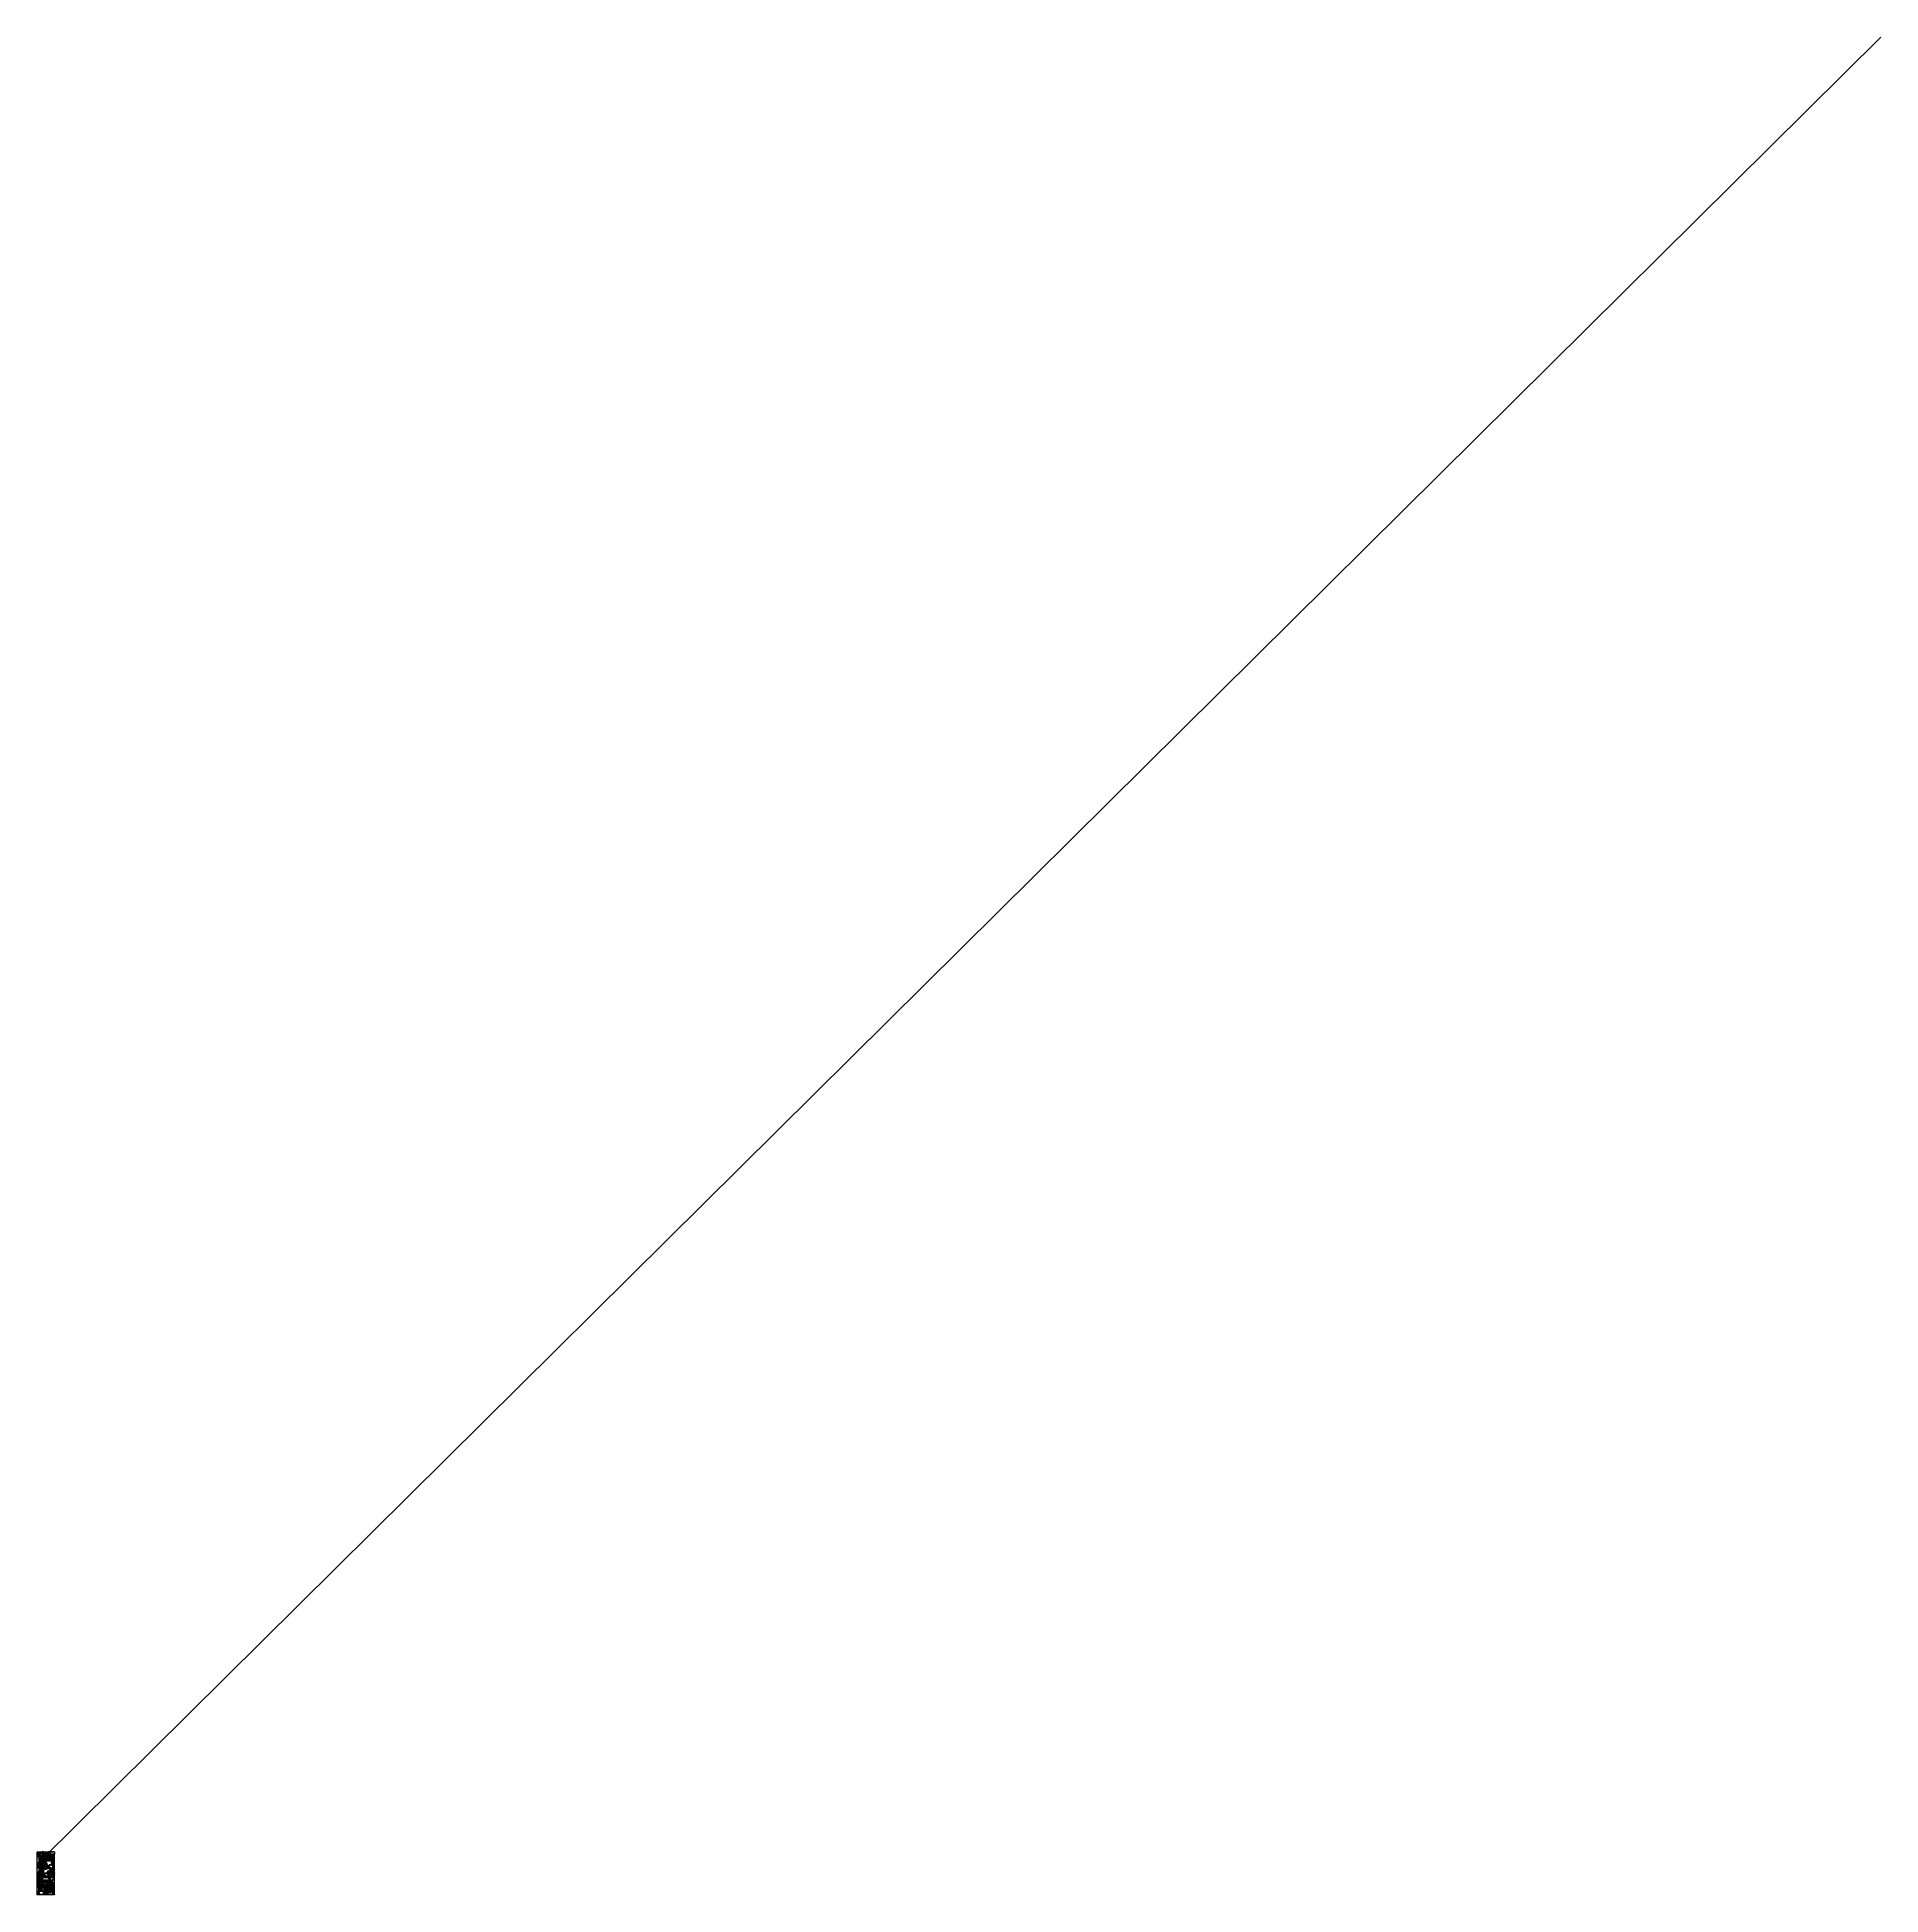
# Model space of a CAD drawing. Header units: inches. Extents: x 0 to 5376, y 0 to 5416.
import ezdxf

# ---------------------------------------------------------------- set-up
doc = ezdxf.new("R2010")
doc.units = ezdxf.units.IN
for name, color, linetype in [('Board Outline', 216, 'Continuous'), ('Bottom Layer', 5, 'Continuous'), ('Bottom Overlay', 54, 'Continuous'), ('Bottom Paste', 16, 'Continuous'), ('Bottom Solder', 6, 'Continuous'), ('Dimensions', 6, 'Continuous'), ('Keep-Out Layer', 6, 'Continuous'), ('Layer 1', 16, 'Continuous'), ('Layer 2', 76, 'Continuous'), ('Mechanical 13', 56, 'Continuous'), ('Mechanical 6', 56, 'Continuous'), ('Multi-Layer', 9, 'Continuous'), ('Pad Holes', 156, 'Continuous'), ('Top Layer', 1, 'Continuous'), ('Top Overlay', 2, 'Continuous'), ('Top Paste', 8, 'Continuous'), ('Top Solder', 216, 'Continuous'), ('Via Holes', 16, 'Continuous')]:
    doc.layers.add(name, color=color, linetype=linetype)
doc.styles.add('Arial', font='', dxfattribs={"height": 0.2})
doc.styles.add('Arial_Bold', font='', dxfattribs={"height": 0.2})
doc.styles.add('Courier New_Bold', font='', dxfattribs={"height": 0.2})
doc.styles.get('Arial').set_extended_font_data('Arial')
doc.styles.get('Arial_Bold').set_extended_font_data('Arial', bold=True)
doc.styles.get('Courier New_Bold').set_extended_font_data('Courier New', bold=True)

msp = doc.modelspace()

# ---------------------------------------------------------------- hatches: boundary and pattern name
at = {"layer": 'Bottom Layer'}
h = msp.add_hatch(color=5, dxfattribs=at)
edge = h.paths.add_edge_path()
edge.add_arc((3.9, 113.4), 2.6, 0, 360)
for points in [[(1.9, 122.6), (3.6, 122.6), (3.6, 120.9), (1.9, 120.9)], [(3.8, 108.1), (3.8, 109.3), (6.3, 109.3), (6.3, 108.1)], [(9.8, 122.6), (11.5, 122.6), (11.5, 120.9), (9.8, 120.9)], [(13.7, 107), (13.7, 108.6), (15.2, 108.6), (15.2, 107)], [(23, 116.8), (21.5, 116.8), (21.5, 117.7), (23, 117.7)], [(23, 115.6), (21.5, 115.6), (21.5, 116.5), (23, 116.5)], [(23, 114.3), (21.5, 114.3), (21.5, 115.2), (23, 115.2)], [(23, 113), (21.5, 113), (21.5, 113.9), (23, 113.9)], [(23, 111.8), (21.5, 111.8), (21.5, 112.7), (23, 112.7)], [(23, 110.5), (21.5, 110.5), (21.5, 111.4), (23, 111.4)], [(23, 109.2), (21.5, 109.2), (21.5, 110.1), (23, 110.1)], [(23, 108), (21.5, 108), (21.5, 108.9), (23, 108.9)], [(30.3, 107.7), (34.2, 107.7), (34.2, 111.5), (30.3, 111.5)], [(31.3, 110.5), (30.4, 110.5), (30.4, 111.4), (31.3, 111.4)], [(31.3, 109.1), (30.4, 109.1), (30.4, 110), (31.3, 110)], [(31.3, 107.7), (30.4, 107.7), (30.4, 108.6), (31.3, 108.6)], [(32.7, 110.5), (31.8, 110.5), (31.8, 111.4), (32.7, 111.4)], [(32.7, 109.1), (31.8, 109.1), (31.8, 110), (32.7, 110)], [(32.7, 107.7), (31.8, 107.7), (31.8, 108.6), (32.7, 108.6)], [(34.1, 110.5), (33.2, 110.5), (33.2, 111.4), (34.1, 111.4)], [(34.1, 109.1), (33.2, 109.1), (33.2, 110), (34.1, 110)], [(34.1, 107.7), (33.2, 107.7), (33.2, 108.6), (34.1, 108.6)], [(40.5, 116.8), (39, 116.8), (39, 117.7), (40.5, 117.7)], [(40.5, 115.6), (39, 115.6), (39, 116.5), (40.5, 116.5)], [(40.5, 114.3), (39, 114.3), (39, 115.2), (40.5, 115.2)], [(40.5, 113), (39, 113), (39, 113.9), (40.5, 113.9)], [(40.5, 111.8), (39, 111.8), (39, 112.7), (40.5, 112.7)], [(40.5, 110.5), (39, 110.5), (39, 111.4), (40.5, 111.4)], [(40.5, 109.2), (39, 109.2), (39, 110.1), (40.5, 110.1)], [(40.5, 108), (39, 108), (39, 108.9), (40.5, 108.9)], [(40.9, 110.5), (41.5, 110.5), (41.5, 110), (40.9, 110)], [(40.9, 109.6), (41.5, 109.6), (41.5, 109.1), (40.9, 109.1)], [(41.2, 117.2), (41.8, 117.2), (41.8, 116.7), (41.2, 116.7)], [(41.2, 116.3), (41.8, 116.3), (41.8, 115.8), (41.2, 115.8)], [(42, 110.5), (42.7, 110.5), (42.7, 110), (42, 110)], [(42, 109.6), (42.7, 109.6), (42.7, 109.1), (42, 109.1)], [(42.9, 117.9), (42.9, 117), (42.2, 117), (42.2, 117.9)], [(44.5, 117.9), (44.5, 117), (43.7, 117), (43.7, 117.9)], [(4.1, 61.6), (2.5, 61.6), (2.5, 63.2), (4.1, 63.2)], [(3.8, 92.6), (3.8, 93.8), (6.3, 93.8), (6.3, 92.6)], [(5.8, 76.4), (7.5, 76.4), (7.5, 74.7), (5.8, 74.7)], [(9, 81.7), (12.1, 81.7), (12.1, 85.8), (9, 85.8)], [(9, 83.5), (24.2, 83.5), (24.2, 85.8), (9, 85.8)], [(13.3, 92.6), (13.3, 93.8), (15.1, 93.8), (15.1, 92.6)], [(14.7, 102.9), (14.7, 103.6), (16.3, 103.6), (16.3, 102.9)], [(14.7, 101.8), (14.7, 102.5), (16.3, 102.5), (16.3, 101.8)], [(14.7, 100.7), (14.7, 101.4), (16.3, 101.4), (16.3, 100.7)], [(14.7, 99.6), (14.7, 100.3), (16.3, 100.3), (16.3, 99.6)], [(14.7, 98.5), (14.7, 99.2), (16.3, 99.2), (16.3, 98.5)], [(14.7, 97.4), (14.7, 98.1), (16.3, 98.1), (16.3, 97.4)], [(14.7, 96.3), (14.7, 97), (16.3, 97), (16.3, 96.3)], [(14.7, 95.2), (14.7, 95.9), (16.3, 95.9), (16.3, 95.2)], [(14.7, 94.1), (14.7, 94.8), (16.3, 94.8), (16.3, 94.1)], [(14.7, 81.3), (16.4, 81.3), (16.4, 79.6), (14.7, 79.6)], [(19.4, 67), (17.4, 67), (17.4, 69), (19.4, 69)], [(19.4, 59.2), (17.4, 59.2), (17.4, 61.2), (19.4, 61.2)], [(20.3, 103.6), (20.9, 103.6), (20.9, 103.1), (20.3, 103.1)], [(20.3, 102.6), (20.9, 102.6), (20.9, 102.2), (20.3, 102.2)], [(23, 106.7), (21.5, 106.7), (21.5, 107.6), (23, 107.6)], [(23, 105.4), (21.5, 105.4), (21.5, 106.3), (23, 106.3)], [(23, 104.1), (21.5, 104.1), (21.5, 105), (23, 105)], [(23, 102.9), (21.5, 102.9), (21.5, 103.8), (23, 103.8)], [(23, 101.6), (21.5, 101.6), (21.5, 102.5), (23, 102.5)], [(23, 100.3), (21.5, 100.3), (21.5, 101.2), (23, 101.2)], [(22.7, 76.4), (24.4, 76.4), (24.4, 74.7), (22.7, 74.7)], [(24.9, 98.8), (24.9, 100.3), (25.8, 100.3), (25.8, 98.8)], [(26.1, 98.8), (26.1, 100.3), (27, 100.3), (27, 98.8)], [(26.5, 83.9), (26.5, 85.7), (28.3, 85.7), (28.3, 83.9)], [(27.4, 98.8), (27.4, 100.3), (28.3, 100.3), (28.3, 98.8)], [(28.7, 98.8), (28.7, 100.3), (29.6, 100.3), (29.6, 98.8)], [(29.9, 98.8), (29.9, 100.3), (30.8, 100.3), (30.8, 98.8)], [(29.9, 84.4), (29.9, 85.2), (30.7, 85.2), (30.7, 84.4)], [(31, 81.1), (32.7, 81.1), (32.7, 79.4), (31, 79.4)], [(31.2, 98.8), (31.2, 100.3), (32.1, 100.3), (32.1, 98.8)], [(32.5, 98.8), (32.5, 100.3), (33.4, 100.3), (33.4, 98.8)], [(33.7, 98.8), (33.7, 100.3), (34.6, 100.3), (34.6, 98.8)], [(35, 98.8), (35, 100.3), (35.9, 100.3), (35.9, 98.8)], [(37.4, 67), (35.4, 67), (35.4, 69), (37.4, 69)], [(37.4, 59.2), (35.4, 59.2), (35.4, 61.2), (37.4, 61.2)], [(36.3, 98.8), (36.3, 100.3), (37.2, 100.3), (37.2, 98.8)], [(40.5, 106.7), (39, 106.7), (39, 107.6), (40.5, 107.6)], [(40.5, 105.4), (39, 105.4), (39, 106.3), (40.5, 106.3)], [(40.5, 104.1), (39, 104.1), (39, 105), (40.5, 105)], [(40.5, 102.9), (39, 102.9), (39, 103.8), (40.5, 103.8)], [(40.5, 101.6), (39, 101.6), (39, 102.5), (40.5, 102.5)], [(40.5, 100.3), (39, 100.3), (39, 101.2), (40.5, 101.2)], [(39.5, 76.4), (41.2, 76.4), (41.2, 74.7), (39.5, 74.7)], [(0.5, 25.1), (0.5, 23.9), (1.5, 23.9), (1.5, 25.1)], [(0.7, 24.4), (1.3, 24.4), (1.3, 23.9), (0.7, 23.9)], [(0.7, 23.4), (0.7, 22.8), (8, 22.8), (8, 23.4)], [(0.7, 23.4), (1.3, 23.4), (1.3, 23), (0.7, 23)], [(1.7, 23.9), (2.2, 23.9), (2.2, 26.5), (1.7, 26.5)], [(9.5, 25.7), (9.5, 26.5), (1.7, 26.5), (1.7, 25.7)], [(2.3, 23.9), (1.7, 23.9), (1.7, 24.4), (2.3, 24.4)], [(2.3, 23), (1.7, 23), (1.7, 23.4), (2.3, 23.4)], [(1.8, 33.9), (13.7, 33.9), (13.7, 37.2), (1.8, 37.2)], [(6.6, 33), (1.8, 33), (1.8, 26.9), (6.6, 26.9)], [(3.1, 25.7), (2.4, 25.7), (2.4, 26.2), (3.1, 26.2)], [(3.9, 24.7), (3.9, 25.2), (2.4, 25.2), (2.4, 24.7)], [(3.1, 24.8), (2.4, 24.8), (2.4, 25.2), (3.1, 25.2)], [(2.8, 38.4), (8.2, 38.4), (8.2, 42.6), (2.8, 42.6)], [(2.9, 43.9), (2.9, 45.3), (4.3, 45.3), (4.3, 43.9)], [(2.9, 41.1), (2.9, 42.5), (4.3, 42.5), (4.3, 41.1)], [(3, 35), (3, 36.9), (5.5, 36.9), (5.5, 35)], [(3, 30.9), (3, 32.8), (5.5, 32.8), (5.5, 30.9)], [(3.5, 24.7), (3.5, 25.3), (3.9, 25.3), (3.9, 24.7)], [(4.8, 47.6), (4.8, 46.7), (4, 46.7), (4, 47.6)], [(8, 24.6), (8, 25.3), (4.4, 25.3), (4.4, 24.6)], [(4.4, 24.7), (4.4, 25.3), (4.9, 25.3), (4.9, 24.7)], [(4.8, 30.4), (7.3, 30.4), (7.3, 28.7), (4.8, 28.7)], [(5.9, 25.7), (5.3, 25.7), (5.3, 26.2), (5.9, 26.2)], [(5.9, 24.8), (5.3, 24.8), (5.3, 25.2), (5.9, 25.2)], [(5.6, 47.6), (5.6, 46.7), (9.1, 46.7), (9.1, 47.6)], [(6.3, 47.6), (6.3, 46.7), (5.6, 46.7), (5.6, 47.6)], [(5.8, 38.4), (8.2, 38.4), (8.2, 46.5), (5.8, 46.5)], [(8, 38.4), (5.9, 38.4), (5.9, 43.9), (8, 43.9)], [(6.1, 26.9), (8.2, 26.9), (8.2, 30.8), (6.1, 30.8)], [(8, 27.2), (6.4, 27.2), (6.4, 27.8), (8, 27.8)], [(8, 25.9), (6.4, 25.9), (6.4, 26.5), (8, 26.5)], [(8, 24.6), (6.4, 24.6), (6.4, 25.2), (8, 25.2)], [(8, 23.3), (6.4, 23.3), (6.4, 23.9), (8, 23.9)], [(6.5, 22.8), (8, 22.8), (8, 23.9), (6.5, 23.9)], [(7.1, 51.3), (7.1, 50.2), (10.4, 50.2), (10.4, 51.3)], [(7.1, 50.8), (7.1, 47.8), (8.2, 47.8), (8.2, 50.8)], [(7.1, 48.4), (8.2, 48.4), (8.2, 47.8), (7.1, 47.8)], [(7.1, 47.5), (8.2, 47.5), (8.2, 46.9), (7.1, 46.9)], [(7.1, 46.5), (8.2, 46.5), (8.2, 45.9), (7.1, 45.9)], [(7.3, 52.1), (7.9, 52.1), (7.9, 51.7), (7.3, 51.7)], [(7.3, 51.2), (7.9, 51.2), (7.9, 50.7), (7.3, 50.7)], [(7.4, 33.9), (7.4, 35.4), (9.2, 35.4), (9.2, 33.9)], [(7.4, 31.3), (7.4, 32.8), (9.2, 32.8), (9.2, 31.3)], [(9.2, 52), (8.3, 52), (8.3, 52.8), (9.2, 52.8)], [(9.2, 50.5), (8.3, 50.5), (8.3, 51.3), (9.2, 51.3)], [(8.4, 49.9), (8.4, 44.4), (9.3, 44.4), (9.3, 49.9)], [(8.4, 49.9), (8.4, 48.9), (12.2, 48.9), (12.2, 49.9)], [(11.5, 30.8), (8.4, 30.8), (8.4, 22), (11.5, 22)], [(8.5, 44.5), (8.5, 45.4), (9.2, 45.4), (9.2, 44.5)], [(11, 24.4), (8.7, 24.4), (8.7, 26.7), (11, 26.7)], [(8.8, 30.4), (11.3, 30.4), (11.3, 28.7), (8.8, 28.7)], [(10.5, 50.5), (9.6, 50.5), (9.6, 51.3), (10.5, 51.3)], [(10.5, 49), (9.6, 49), (9.6, 49.8), (10.5, 49.8)], [(9.6, 48.5), (9.6, 47.5), (12.2, 47.5), (12.2, 48.5)], [(9.6, 33.9), (9.6, 35.4), (11.4, 35.4), (11.4, 33.9)], [(9.6, 31.3), (9.6, 32.8), (11.4, 32.8), (11.4, 31.3)], [(9.7, 48.4), (10.8, 48.4), (10.8, 47.8), (9.7, 47.8)], [(9.7, 46.8), (9.7, 38.5), (12.4, 38.5), (12.4, 46.8)], [(9.7, 46.5), (10.8, 46.5), (10.8, 45.9), (9.7, 45.9)], [(11.9, 38.4), (9.7, 38.4), (9.7, 43.9), (11.9, 43.9)], [(10, 44.5), (10, 45.4), (10.8, 45.4), (10.8, 44.5)], [(12, 22.8), (10.9, 22.8), (10.9, 22), (12, 22)], [(11.3, 48.3), (12.2, 48.3), (12.2, 47.6), (11.3, 47.6)], [(11.3, 46.8), (12.2, 46.8), (12.2, 46.1), (11.3, 46.1)], [(12, 22.7), (12, 22), (11.5, 22), (11.5, 22.7)], [(11.8, 33.9), (11.8, 35.4), (13.6, 35.4), (13.6, 33.9)], [(11.8, 31.3), (11.8, 32.8), (13.6, 32.8), (13.6, 31.3)], [(14.7, 27.1), (14.7, 27.8), (11.8, 27.8), (11.8, 27.1)], [(13.4, 27.2), (11.8, 27.2), (11.8, 27.8), (13.4, 27.8)], [(17.9, 25.8), (17.9, 26.5), (11.8, 26.5), (11.8, 25.8)], [(13.4, 25.9), (11.8, 25.9), (11.8, 26.5), (13.4, 26.5)], [(13.4, 24.6), (11.8, 24.6), (11.8, 25.2), (13.4, 25.2)], [(13.4, 23.3), (11.8, 23.3), (11.8, 23.9), (13.4, 23.9)], [(13, 23.9), (12.3, 23.9), (12.3, 22), (13, 22)], [(12.9, 22.7), (12.9, 22), (12.5, 22), (12.5, 22.7)], [(14.6, 28.2), (14, 28.2), (14, 28.6), (14.6, 28.6)], [(14.6, 27.2), (14, 27.2), (14, 27.7), (14.6, 27.7)], [(14, 26.3), (14.6, 26.3), (14.6, 25.9), (14, 25.9)], [(14, 25.4), (14.6, 25.4), (14.6, 24.9), (14, 24.9)], [(14.8, 41.1), (16.7, 41.1), (16.7, 39.2), (14.8, 39.2)], [(15, 26.3), (15.7, 26.3), (15.7, 25.9), (15, 25.9)], [(15, 25.4), (15.7, 25.4), (15.7, 24.9), (15, 24.9)], [(21.9, 18.5), (23.5, 18.5), (23.5, 17.9), (21.9, 17.9)], [(21.9, 17.3), (23.5, 17.3), (23.5, 16.7), (21.9, 16.7)], [(21.9, 16), (23.5, 16), (23.5, 15.4), (21.9, 15.4)], [(21.9, 14.7), (23.5, 14.7), (23.5, 14.1), (21.9, 14.1)], [(28.2, 21.8), (25.2, 21.8), (25.2, 20.1), (28.2, 20.1)], [(28.1, 24.3), (28.1, 23), (25.3, 23), (25.3, 24.3)], [(28.1, 21.3), (28.1, 20.1), (25.3, 20.1), (25.3, 21.3)], [(27.9, 20.9), (29.2, 20.9), (29.2, 21.8), (27.9, 21.8)], [(30.3, 29.1), (30.3, 27.6), (28.6, 27.6), (28.6, 29.1)], [(30.3, 26.6), (30.3, 25.1), (28.6, 25.1), (28.6, 26.6)], [(29.1, 18.5), (30.7, 18.5), (30.7, 17.9), (29.1, 17.9)], [(29.1, 17.3), (30.7, 17.3), (30.7, 16.7), (29.1, 16.7)], [(29.1, 16), (30.7, 16), (30.7, 15.4), (29.1, 15.4)], [(29.1, 14.7), (30.7, 14.7), (30.7, 14.1), (29.1, 14.1)], [(29.6, 24.2), (29.6, 23.5), (29.2, 23.5), (29.2, 24.2)], [(29.7, 12.8), (29.7, 13.4), (30.2, 13.4), (30.2, 12.8)], [(30.6, 24.2), (30.6, 23.5), (30.1, 23.5), (30.1, 24.2)], [(32.2, 6.4), (30.4, 6.4), (30.4, 8.2), (32.2, 8.2)], [(30.7, 27.7), (31.6, 27.7), (31.6, 27), (30.7, 27)], [(30.7, 26.2), (31.6, 26.2), (31.6, 25.5), (30.7, 25.5)], [(30.7, 12.8), (30.7, 13.4), (31.1, 13.4), (31.1, 12.8)], [(31.6, 23.9), (32.3, 23.9), (32.3, 23.5), (31.6, 23.5)], [(31.6, 23), (32.3, 23), (32.3, 22.5), (31.6, 22.5)], [(32.3, 25.4), (32.3, 26), (32.8, 26), (32.8, 25.4)], [(33.7, 28.5), (33.1, 28.5), (33.1, 28.9), (33.7, 28.9)], [(33.7, 27.5), (33.1, 27.5), (33.1, 28), (33.7, 28)], [(33.3, 25.4), (33.3, 26), (33.7, 26), (33.7, 25.4)], [(35.3, 20.2), (33.5, 20.2), (33.5, 19.3), (35.3, 19.3)], [(34.3, 20.7), (33.6, 20.7), (33.6, 21.1), (34.3, 21.1)], [(34.3, 19.7), (33.6, 19.7), (33.6, 20.2), (34.3, 20.2)], [(34.7, 28.5), (34, 28.5), (34, 28.9), (34.7, 28.9)], [(34.7, 27.5), (34, 27.5), (34, 28), (34.7, 28)], [(34.1, 27.2), (34.7, 27.2), (34.7, 26.8), (34.1, 26.8)], [(34.1, 26.3), (34.7, 26.3), (34.7, 25.8), (34.1, 25.8)], [(34.7, 24.6), (34.1, 24.6), (34.1, 25), (34.7, 25)], [(34.7, 23.6), (34.1, 23.6), (34.1, 24.1), (34.7, 24.1)], [(35.2, 20.7), (34.6, 20.7), (34.6, 21.1), (35.2, 21.1)], [(35.2, 19.7), (34.6, 19.7), (34.6, 20.2), (35.2, 20.2)], [(35.6, 28.5), (35, 28.5), (35, 28.9), (35.6, 28.9)], [(35.6, 27.5), (35, 27.5), (35, 28), (35.6, 28)], [(35.5, 26), (35.5, 25.4), (35, 25.4), (35, 26)], [(36.4, 26), (36.4, 25.4), (36, 25.4), (36, 26)], [(36.1, 20.3), (36.1, 21), (36.5, 21), (36.5, 20.3)], [(36.1, 18.8), (36.1, 19.4), (36.6, 19.4), (36.6, 18.8)], [(36.1, 17.8), (36.1, 18.4), (36.6, 18.4), (36.6, 17.8)], [(37.4, 25.6), (36.7, 25.6), (36.7, 26), (37.4, 26)], [(37.4, 24.7), (36.7, 24.7), (36.7, 25.1), (37.4, 25.1)], [(37, 20.3), (37, 21), (37.5, 21), (37.5, 20.3)], [(37.1, 18.8), (37.1, 19.4), (37.5, 19.4), (37.5, 18.8)], [(37.1, 17.8), (37.1, 18.4), (37.5, 18.4), (37.5, 17.8)], [(38.4, 25.6), (37.7, 25.6), (37.7, 26), (38.4, 26)], [(38.4, 24.7), (37.7, 24.7), (37.7, 25.1), (38.4, 25.1)], [(41.5, 24.7), (40.7, 24.7), (40.7, 21.4), (41.5, 21.4)], [(40.7, 22.2), (41.3, 22.2), (41.3, 21.5), (40.7, 21.5)], [(41.6, 11.7), (41.6, 10.9), (40.7, 10.9), (40.7, 11.7)], [(40.8, 24), (40.8, 24.6), (41.3, 24.6), (41.3, 24)], [(41.6, 23.5), (41.6, 22.6), (40.8, 22.6), (40.8, 23.5)], [(40.9, 28.3), (42.7, 28.3), (42.7, 31.9), (40.9, 31.9)], [(46.8, 31.9), (40.9, 31.9), (40.9, 29.1), (46.8, 29.1)], [(41.2, 18.7), (42.6, 18.7), (42.6, 18.3), (41.2, 18.3)], [(41.2, 18.1), (42.6, 18.1), (42.6, 17.6), (41.2, 17.6)], [(41.2, 17.4), (42.6, 17.4), (42.6, 17), (41.2, 17)], [(41.2, 16.8), (42.6, 16.8), (42.6, 16.3), (41.2, 16.3)], [(41.7, 24), (41.7, 24.6), (42.2, 24.6), (42.2, 24)], [(44.6, 22.3), (41.9, 22.3), (41.9, 21.1), (44.6, 21.1)], [(41.9, 22.2), (42.5, 22.2), (42.5, 21.5), (41.9, 21.5)], [(43.1, 23.5), (43.1, 22.6), (42.3, 22.6), (42.3, 23.5)], [(43.6, 12.7), (43.6, 11.8), (42.7, 11.8), (42.7, 12.7)], [(43.6, 10.8), (43.6, 9.9), (42.7, 9.9), (42.7, 10.8)], [(44.1, 22.5), (43.4, 22.5), (43.4, 22.9), (44.1, 22.9)], [(44.1, 21.5), (43.4, 21.5), (43.4, 22), (44.1, 22)], [(44.5, 28.3), (43.8, 28.3), (43.8, 28.7), (44.5, 28.7)], [(45.7, 28), (43.8, 28), (43.8, 26.1), (45.7, 26.1)], [(44.5, 27.3), (43.8, 27.3), (43.8, 27.8), (44.5, 27.8)], [(49.8, 25.1), (44.3, 25.1), (44.3, 22.5), (49.8, 22.5)], [(47.9, 22.3), (44.3, 22.3), (44.3, 21.1), (47.9, 21.1)], [(45.2, 23.5), (45.2, 22.9), (44.5, 22.9), (44.5, 23.5)], [(45.2, 22.3), (45.2, 21.7), (44.5, 21.7), (44.5, 22.3)], [(45.7, 27), (44.9, 27), (44.9, 27.9), (45.7, 27.9)], [(45.6, 23.5), (46.5, 23.5), (46.5, 22.8), (45.6, 22.8)], [(45.6, 22), (46.5, 22), (46.5, 21.2), (45.6, 21.2)], [(46.7, 29), (45.9, 29), (45.9, 29.9), (46.7, 29.9)], [(46.1, 30.4), (46.1, 31.1), (46.5, 31.1), (46.5, 30.4)], [(49.6, 16.8), (46.1, 16.8), (46.1, 16), (49.6, 16)], [(47.6, 27), (46.8, 27), (46.8, 27.9), (47.6, 27.9)], [(47, 30.4), (47, 31.1), (47.5, 31.1), (47.5, 30.4)], [(47.1, 18.7), (48.5, 18.7), (48.5, 18.3), (47.1, 18.3)], [(47.1, 18.1), (48.5, 18.1), (48.5, 17.6), (47.1, 17.6)], [(47.1, 17.4), (48.5, 17.4), (48.5, 17), (47.1, 17)], [(47.1, 16.8), (48.5, 16.8), (48.5, 16.3), (47.1, 16.3)], [(47.8, 21.3), (47.2, 21.3), (47.2, 22), (47.8, 22)], [(49.3, 53.3), (49.3, 51.7), (47.7, 51.7), (47.7, 53.3)], [(49, 21.3), (48.4, 21.3), (48.4, 22), (49, 22)], [(49.5, 17.2), (48.9, 17.2), (48.9, 17.7), (49.5, 17.7)], [(49.5, 16.3), (48.9, 16.3), (48.9, 16.8), (49.5, 16.8)]]:
    msp.add_hatch(color=5, dxfattribs=at).paths.add_polyline_path(points)
h = msp.add_hatch(color=5, dxfattribs=at)
edge = h.paths.add_edge_path()
edge.add_arc((5.3, 121.8), 0.85, 0, 360)
h = msp.add_hatch(color=5, dxfattribs=at)
edge = h.paths.add_edge_path()
edge.add_arc((9.5, 114.6), 0.3, 0, 360)
h = msp.add_hatch(color=5, dxfattribs=at)
edge = h.paths.add_edge_path()
edge.add_arc((13.2, 121.8), 0.85, 0, 360)
h = msp.add_hatch(color=5, dxfattribs=at)
edge = h.paths.add_edge_path()
edge.add_arc((15.4, 110.5), 0.3, 0, 360)
h = msp.add_hatch(color=5, dxfattribs=at)
edge = h.paths.add_edge_path()
edge.add_arc((16.2, 110.5), 0.3, 0, 360)
h = msp.add_hatch(color=5, dxfattribs=at)
edge = h.paths.add_edge_path()
edge.add_arc((16.8, 117.1), 0.3, 0, 360)
h = msp.add_hatch(color=5, dxfattribs=at)
edge = h.paths.add_edge_path()
edge.add_arc((18.1, 111.1), 0.3, 0, 360)
h = msp.add_hatch(color=5, dxfattribs=at)
edge = h.paths.add_edge_path()
edge.add_arc((18.8, 117.1), 0.3, 0, 360)
h = msp.add_hatch(color=5, dxfattribs=at)
edge = h.paths.add_edge_path()
edge.add_arc((19.2, 111.1), 0.3, 0, 360)
h = msp.add_hatch(color=5, dxfattribs=at)
edge = h.paths.add_edge_path()
edge.add_arc((23.9, 110.9), 0.3, 0, 360)
h = msp.add_hatch(color=5, dxfattribs=at)
edge = h.paths.add_edge_path()
edge.add_arc((24.7, 114.8), 0.3, 0, 360)
h = msp.add_hatch(color=5, dxfattribs=at)
edge = h.paths.add_edge_path()
edge.add_arc((25.4, 113.5), 0.3, 0, 360)
h = msp.add_hatch(color=5, dxfattribs=at)
edge = h.paths.add_edge_path()
edge.add_arc((25.4, 112.2), 0.3, 0, 360)
h = msp.add_hatch(color=5, dxfattribs=at)
edge = h.paths.add_edge_path()
edge.add_arc((27.3, 116.4), 0.3, 0, 360)
h = msp.add_hatch(color=5, dxfattribs=at)
edge = h.paths.add_edge_path()
edge.add_arc((29.3, 108.8), 0.3, 0, 360)
h = msp.add_hatch(color=5, dxfattribs=at)
edge = h.paths.add_edge_path()
edge.add_arc((30.9, 110.3), 0.3, 0, 360)
h = msp.add_hatch(color=5, dxfattribs=at)
edge = h.paths.add_edge_path()
edge.add_arc((30.9, 108.9), 0.3, 0, 360)
h = msp.add_hatch(color=5, dxfattribs=at)
edge = h.paths.add_edge_path()
edge.add_arc((31.6, 111), 0.3, 0, 360)
h = msp.add_hatch(color=5, dxfattribs=at)
edge = h.paths.add_edge_path()
edge.add_arc((31.6, 109.6), 0.3, 0, 360)
h = msp.add_hatch(color=5, dxfattribs=at)
edge = h.paths.add_edge_path()
edge.add_arc((31.6, 108.2), 0.3, 0, 360)
h = msp.add_hatch(color=5, dxfattribs=at)
edge = h.paths.add_edge_path()
edge.add_arc((32.3, 110.3), 0.3, 0, 360)
h = msp.add_hatch(color=5, dxfattribs=at)
edge = h.paths.add_edge_path()
edge.add_arc((32.3, 108.9), 0.3, 0, 360)
h = msp.add_hatch(color=5, dxfattribs=at)
edge = h.paths.add_edge_path()
edge.add_arc((33, 111), 0.3, 0, 360)
h = msp.add_hatch(color=5, dxfattribs=at)
edge = h.paths.add_edge_path()
edge.add_arc((33, 109.6), 0.3, 0, 360)
h = msp.add_hatch(color=5, dxfattribs=at)
edge = h.paths.add_edge_path()
edge.add_arc((33, 108.2), 0.3, 0, 360)
h = msp.add_hatch(color=5, dxfattribs=at)
edge = h.paths.add_edge_path()
edge.add_arc((33.7, 110.3), 0.3, 0, 360)
h = msp.add_hatch(color=5, dxfattribs=at)
edge = h.paths.add_edge_path()
edge.add_arc((33.7, 108.9), 0.3, 0, 360)
h = msp.add_hatch(color=5, dxfattribs=at)
edge = h.paths.add_edge_path()
edge.add_arc((37.9, 117.3), 0.3, 0, 360)
h = msp.add_hatch(color=5, dxfattribs=at)
edge = h.paths.add_edge_path()
edge.add_arc((37.9, 114.7), 0.3, 0, 360)
h = msp.add_hatch(color=5, dxfattribs=at)
edge = h.paths.add_edge_path()
edge.add_arc((41.5, 117.7), 0.3, 0, 360)
h = msp.add_hatch(color=5, dxfattribs=at)
edge = h.paths.add_edge_path()
edge.add_arc((46.1, 113.4), 2.6, 0, 360)
h = msp.add_hatch(color=5, dxfattribs=at)
edge = h.paths.add_edge_path()
edge.add_arc((48.1, 109.3), 0.3, 0, 360)
h = msp.add_hatch(color=5, dxfattribs=at)
edge = h.paths.add_edge_path()
edge.add_arc((2, 92), 0.5, 90, 270)
edge.add_line((2, 91.5), (2.8, 91.5))
edge.add_arc((2.8, 92), 0.5, 270, 450)
edge.add_line((2.8, 92.5), (2, 92.5))
h = msp.add_hatch(color=5, dxfattribs=at)
edge = h.paths.add_edge_path()
edge.add_arc((2, 84.8), 0.5, 90, 270)
edge.add_line((2, 84.3), (2.8, 84.3))
edge.add_arc((2.8, 84.8), 0.5, 270, 450)
edge.add_line((2.8, 85.3), (2, 85.3))
h = msp.add_hatch(color=5, dxfattribs=at)
edge = h.paths.add_edge_path()
edge.add_arc((2.3, 82.9), 0.3, 0, 360)
h = msp.add_hatch(color=5, dxfattribs=at)
edge = h.paths.add_edge_path()
edge.add_arc((2.3, 80.9), 0.3, 0, 360)
h = msp.add_hatch(color=5, dxfattribs=at)
edge = h.paths.add_edge_path()
edge.add_arc((2.7, 56.9), 0.3, 0, 360)
h = msp.add_hatch(color=5, dxfattribs=at)
edge = h.paths.add_edge_path()
edge.add_arc((3.3, 64.9), 0.8, 0, 360)
h = msp.add_hatch(color=5, dxfattribs=at)
edge = h.paths.add_edge_path()
edge.add_arc((3.4, 89.1), 0.3, 0, 360)
h = msp.add_hatch(color=5, dxfattribs=at)
edge = h.paths.add_edge_path()
edge.add_arc((3.4, 88.3), 0.3, 0, 360)
h = msp.add_hatch(color=5, dxfattribs=at)
edge = h.paths.add_edge_path()
edge.add_arc((4.5, 104), 0.5, 0, 360)
h = msp.add_hatch(color=5, dxfattribs=at)
edge = h.paths.add_edge_path()
edge.add_arc((4.5, 96), 0.5, 0, 360)
h = msp.add_hatch(color=5, dxfattribs=at)
edge = h.paths.add_edge_path()
edge.add_arc((5, 90.8), 0.6, 0, 360)
h = msp.add_hatch(color=5, dxfattribs=at)
edge = h.paths.add_edge_path()
edge.add_arc((5, 85.9), 0.6, 0, 360)
h = msp.add_hatch(color=5, dxfattribs=at)
edge = h.paths.add_edge_path()
edge.add_arc((5.8, 54.4), 0.3, 0, 360)
h = msp.add_hatch(color=5, dxfattribs=at)
edge = h.paths.add_edge_path()
edge.add_arc((9.1, 75.5), 0.85, 0, 360)
h = msp.add_hatch(color=5, dxfattribs=at)
edge = h.paths.add_edge_path()
edge.add_arc((9.5, 82.9), 0.3, 0, 360)
h = msp.add_hatch(color=5, dxfattribs=at)
edge = h.paths.add_edge_path()
edge.add_arc((9.5, 82.1), 0.3, 0, 360)
h = msp.add_hatch(color=5, dxfattribs=at)
edge = h.paths.add_edge_path()
edge.add_arc((10.6, 97.8), 0.3, 0, 360)
h = msp.add_hatch(color=5, dxfattribs=at)
edge = h.paths.add_edge_path()
edge.add_arc((12.2, 107.7), 0.3, 0, 360)
h = msp.add_hatch(color=5, dxfattribs=at)
edge = h.paths.add_edge_path()
edge.add_arc((13.3, 68), 1, 0, 360)
h = msp.add_hatch(color=5, dxfattribs=at)
edge = h.paths.add_edge_path()
edge.add_arc((13.3, 60.2), 1, 0, 360)
h = msp.add_hatch(color=5, dxfattribs=at)
edge = h.paths.add_edge_path()
edge.add_arc((13, 107.6), 0.3, 0, 360)
h = msp.add_hatch(color=5, dxfattribs=at)
edge = h.paths.add_edge_path()
edge.add_arc((13.4, 94.9), 0.3, 0, 360)
h = msp.add_hatch(color=5, dxfattribs=at)
edge = h.paths.add_edge_path()
edge.add_arc((13.8, 97.7), 0.3, 0, 360)
h = msp.add_hatch(color=5, dxfattribs=at)
edge = h.paths.add_edge_path()
edge.add_arc((14.2, 95), 0.3, 0, 360)
h = msp.add_hatch(color=5, dxfattribs=at)
edge = h.paths.add_edge_path()
edge.add_arc((15.8, 68), 1, 0, 360)
h = msp.add_hatch(color=5, dxfattribs=at)
edge = h.paths.add_edge_path()
edge.add_arc((15.8, 60.2), 1, 0, 360)
h = msp.add_hatch(color=5, dxfattribs=at)
edge = h.paths.add_edge_path()
edge.add_arc((16.9, 93.5), 0.3, 0, 360)
h = msp.add_hatch(color=5, dxfattribs=at)
edge = h.paths.add_edge_path()
edge.add_arc((17.1, 106.6), 0.3, 0, 360)
h = msp.add_hatch(color=5, dxfattribs=at)
edge = h.paths.add_edge_path()
edge.add_arc((17.1, 105.8), 0.3, 0, 360)
h = msp.add_hatch(color=5, dxfattribs=at)
edge = h.paths.add_edge_path()
edge.add_arc((17.1, 105), 0.3, 0, 360)
h = msp.add_hatch(color=5, dxfattribs=at)
edge = h.paths.add_edge_path()
edge.add_arc((17.1, 103.4), 0.3, 0, 360)
h = msp.add_hatch(color=5, dxfattribs=at)
edge = h.paths.add_edge_path()
edge.add_arc((17.1, 102.6), 0.3, 0, 360)
h = msp.add_hatch(color=5, dxfattribs=at)
edge = h.paths.add_edge_path()
edge.add_arc((17.1, 101), 0.3, 0, 360)
h = msp.add_hatch(color=5, dxfattribs=at)
edge = h.paths.add_edge_path()
edge.add_arc((18.1, 80.4), 0.85, 0, 360)
h = msp.add_hatch(color=5, dxfattribs=at)
edge = h.paths.add_edge_path()
edge.add_arc((18.9, 97.8), 0.3, 0, 360)
h = msp.add_hatch(color=5, dxfattribs=at)
edge = h.paths.add_edge_path()
edge.add_arc((19.8, 92.4), 0.952, 0, 360)
h = msp.add_hatch(color=5, dxfattribs=at)
edge = h.paths.add_edge_path()
edge.add_arc((19.8, 89.9), 0.952, 0, 360)
h = msp.add_hatch(color=5, dxfattribs=at)
edge = h.paths.add_edge_path()
edge.add_arc((19.8, 87.3), 0.9, 0, 360)
h = msp.add_hatch(color=5, dxfattribs=at)
edge = h.paths.add_edge_path()
edge.add_arc((19.8, 84.8), 0.9, 0, 360)
h = msp.add_hatch(color=5, dxfattribs=at)
edge = h.paths.add_edge_path()
edge.add_arc((20.1, 104.2), 0.3, 0, 360)
h = msp.add_hatch(color=5, dxfattribs=at)
edge = h.paths.add_edge_path()
edge.add_arc((22.1, 98.6), 0.3, 0, 360)
h = msp.add_hatch(color=5, dxfattribs=at)
edge = h.paths.add_edge_path()
edge.add_arc((26, 75.5), 0.85, 0, 360)
h = msp.add_hatch(color=5, dxfattribs=at)
edge = h.paths.add_edge_path()
edge.add_arc((27.4, 92.4), 0.9, 0, 360)
h = msp.add_hatch(color=5, dxfattribs=at)
edge = h.paths.add_edge_path()
edge.add_arc((27.4, 89.9), 0.9, 0, 360)
h = msp.add_hatch(color=5, dxfattribs=at)
edge = h.paths.add_edge_path()
edge.add_arc((27.4, 87.3), 0.9, 0, 360)
h = msp.add_hatch(color=5, dxfattribs=at)
edge = h.paths.add_edge_path()
edge.add_arc((30.3, 85.8), 0.4, 0, 360)
h = msp.add_hatch(color=5, dxfattribs=at)
edge = h.paths.add_edge_path()
edge.add_arc((31.3, 68), 1, 0, 360)
h = msp.add_hatch(color=5, dxfattribs=at)
edge = h.paths.add_edge_path()
edge.add_arc((31.3, 60.2), 1, 0, 360)
h = msp.add_hatch(color=5, dxfattribs=at)
edge = h.paths.add_edge_path()
edge.add_arc((33.8, 68), 1, 0, 360)
h = msp.add_hatch(color=5, dxfattribs=at)
edge = h.paths.add_edge_path()
edge.add_arc((33.8, 60.2), 1, 0, 360)
h = msp.add_hatch(color=5, dxfattribs=at)
edge = h.paths.add_edge_path()
edge.add_arc((34.4, 80.2), 0.85, 0, 360)
h = msp.add_hatch(color=5, dxfattribs=at)
edge = h.paths.add_edge_path()
edge.add_arc((35.1, 104.7), 0.3, 0, 360)
h = msp.add_hatch(color=5, dxfattribs=at)
edge = h.paths.add_edge_path()
edge.add_arc((35.5, 98.1), 0.3, 0, 360)
h = msp.add_hatch(color=5, dxfattribs=at)
edge = h.paths.add_edge_path()
edge.add_arc((35.8, 100.8), 0.3, 0, 360)
h = msp.add_hatch(color=5, dxfattribs=at)
edge = h.paths.add_edge_path()
edge.add_arc((35.9, 102.1), 0.3, 0, 360)
h = msp.add_hatch(color=5, dxfattribs=at)
edge = h.paths.add_edge_path()
edge.add_arc((36.2, 105.5), 0.3, 0, 360)
h = msp.add_hatch(color=5, dxfattribs=at)
edge = h.paths.add_edge_path()
edge.add_arc((41.7, 91.9), 0.3, 0, 360)
h = msp.add_hatch(color=5, dxfattribs=at)
edge = h.paths.add_edge_path()
edge.add_arc((42.9, 75.5), 0.85, 0, 360)
h = msp.add_hatch(color=5, dxfattribs=at)
edge = h.paths.add_edge_path()
edge.add_arc((42.4, 87.6), 0.3, 0, 360)
h = msp.add_hatch(color=5, dxfattribs=at)
edge = h.paths.add_edge_path()
edge.add_arc((42.4, 86.6), 0.3, 0, 360)
h = msp.add_hatch(color=5, dxfattribs=at)
edge = h.paths.add_edge_path()
edge.add_arc((43, 93.9), 0.3, 0, 360)
h = msp.add_hatch(color=5, dxfattribs=at)
edge = h.paths.add_edge_path()
edge.add_arc((43.6, 104.5), 0.3, 0, 360)
h = msp.add_hatch(color=5, dxfattribs=at)
edge = h.paths.add_edge_path()
edge.add_arc((43.6, 100.3), 0.3, 0, 360)
h = msp.add_hatch(color=5, dxfattribs=at)
edge = h.paths.add_edge_path()
edge.add_arc((43.7, 66), 0.3, 0, 360)
h = msp.add_hatch(color=5, dxfattribs=at)
edge = h.paths.add_edge_path()
edge.add_arc((44.4, 104.5), 0.3, 0, 360)
h = msp.add_hatch(color=5, dxfattribs=at)
edge = h.paths.add_edge_path()
edge.add_arc((44.4, 100.3), 0.3, 0, 360)
h = msp.add_hatch(color=5, dxfattribs=at)
edge = h.paths.add_edge_path()
edge.add_arc((45.1, 61), 0.3, 0, 360)
h = msp.add_hatch(color=5, dxfattribs=at)
edge = h.paths.add_edge_path()
edge.add_arc((45.3, 104.5), 0.3, 0, 360)
h = msp.add_hatch(color=5, dxfattribs=at)
edge = h.paths.add_edge_path()
edge.add_arc((45.3, 100.3), 0.3, 0, 360)
h = msp.add_hatch(color=5, dxfattribs=at)
edge = h.paths.add_edge_path()
edge.add_arc((46.1, 104.5), 0.3, 0, 360)
h = msp.add_hatch(color=5, dxfattribs=at)
edge = h.paths.add_edge_path()
edge.add_arc((46.1, 100.3), 0.3, 0, 360)
h = msp.add_hatch(color=5, dxfattribs=at)
edge = h.paths.add_edge_path()
edge.add_arc((46.7, 88.6), 0.3, 0, 360)
h = msp.add_hatch(color=5, dxfattribs=at)
edge = h.paths.add_edge_path()
edge.add_arc((47, 100.3), 0.3, 0, 360)
h = msp.add_hatch(color=5, dxfattribs=at)
edge = h.paths.add_edge_path()
edge.add_arc((47.6, 63), 0.3, 0, 360)
h = msp.add_hatch(color=5, dxfattribs=at)
edge = h.paths.add_edge_path()
edge.add_arc((48.4, 64), 0.3, 0, 360)
h = msp.add_hatch(color=5, dxfattribs=at)
edge = h.paths.add_edge_path()
edge.add_arc((49.1, 62), 0.3, 0, 360)
h = msp.add_hatch(color=5, dxfattribs=at)
edge = h.paths.add_edge_path()
edge.add_arc((1, 24.8), 0.3, 0, 360)
h = msp.add_hatch(color=5, dxfattribs=at)
edge = h.paths.add_edge_path()
edge.add_arc((3.9, 4), 2.6, 0, 360)
h = msp.add_hatch(color=5, dxfattribs=at)
edge = h.paths.add_edge_path()
edge.add_arc((1.8, 21.9), 0.3, 0, 360)
h = msp.add_hatch(color=5, dxfattribs=at)
edge = h.paths.add_edge_path()
edge.add_arc((2.2, 36.8), 0.3, 0, 360)
h = msp.add_hatch(color=5, dxfattribs=at)
edge = h.paths.add_edge_path()
edge.add_arc((2.2, 27.4), 0.3, 0, 360)
h = msp.add_hatch(color=5, dxfattribs=at)
edge = h.paths.add_edge_path()
edge.add_arc((2.7, 49.4), 0.3, 0, 360)
h = msp.add_hatch(color=5, dxfattribs=at)
edge = h.paths.add_edge_path()
edge.add_arc((2.7, 46.9), 0.3, 0, 360)
h = msp.add_hatch(color=5, dxfattribs=at)
edge = h.paths.add_edge_path()
edge.add_arc((3, 36.8), 0.3, 0, 360)
h = msp.add_hatch(color=5, dxfattribs=at)
edge = h.paths.add_edge_path()
edge.add_arc((3.1, 11.6), 0.3, 0, 360)
h = msp.add_hatch(color=5, dxfattribs=at)
edge = h.paths.add_edge_path()
edge.add_arc((3.2, 9.6), 0.3, 0, 360)
h = msp.add_hatch(color=5, dxfattribs=at)
edge = h.paths.add_edge_path()
edge.add_arc((3.8, 23.9), 0.3, 0, 360)
h = msp.add_hatch(color=5, dxfattribs=at)
edge = h.paths.add_edge_path()
edge.add_arc((3.9, 36.8), 0.3, 0, 360)
h = msp.add_hatch(color=5, dxfattribs=at)
edge = h.paths.add_edge_path()
edge.add_arc((4.9, 18.5), 0.3, 0, 360)
h = msp.add_hatch(color=5, dxfattribs=at)
edge = h.paths.add_edge_path()
edge.add_arc((4.9, 16.8), 0.3, 0, 360)
h = msp.add_hatch(color=5, dxfattribs=at)
edge = h.paths.add_edge_path()
edge.add_arc((6.1, 18.5), 0.3, 0, 360)
h = msp.add_hatch(color=5, dxfattribs=at)
edge = h.paths.add_edge_path()
edge.add_arc((6.1, 16.8), 0.3, 0, 360)
h = msp.add_hatch(color=5, dxfattribs=at)
edge = h.paths.add_edge_path()
edge.add_arc((6.5, 37.7), 0.3, 0, 360)
h = msp.add_hatch(color=5, dxfattribs=at)
edge = h.paths.add_edge_path()
edge.add_arc((6.5, 9.9), 0.3, 0, 360)
h = msp.add_hatch(color=5, dxfattribs=at)
edge = h.paths.add_edge_path()
edge.add_arc((7.4, 21.5), 0.3, 0, 360)
h = msp.add_hatch(color=5, dxfattribs=at)
edge = h.paths.add_edge_path()
edge.add_arc((7.4, 18.5), 0.3, 0, 360)
h = msp.add_hatch(color=5, dxfattribs=at)
edge = h.paths.add_edge_path()
edge.add_arc((7.4, 16.8), 0.3, 0, 360)
h = msp.add_hatch(color=5, dxfattribs=at)
edge = h.paths.add_edge_path()
edge.add_arc((8.7, 18.5), 0.3, 0, 360)
h = msp.add_hatch(color=5, dxfattribs=at)
edge = h.paths.add_edge_path()
edge.add_arc((8.7, 16.8), 0.3, 0, 360)
h = msp.add_hatch(color=5, dxfattribs=at)
edge = h.paths.add_edge_path()
edge.add_arc((8.7, 13.4), 0.3, 0, 360)
h = msp.add_hatch(color=5, dxfattribs=at)
edge = h.paths.add_edge_path()
edge.add_arc((8.9, 49.4), 0.3, 0, 360)
h = msp.add_hatch(color=5, dxfattribs=at)
edge = h.paths.add_edge_path()
edge.add_arc((8.9, 48.6), 0.3, 0, 360)
h = msp.add_hatch(color=5, dxfattribs=at)
edge = h.paths.add_edge_path()
edge.add_arc((8.9, 47.7), 0.3, 0, 360)
h = msp.add_hatch(color=5, dxfattribs=at)
edge = h.paths.add_edge_path()
edge.add_arc((8.9, 46.8), 0.3, 0, 360)
h = msp.add_hatch(color=5, dxfattribs=at)
edge = h.paths.add_edge_path()
edge.add_arc((8.9, 46), 0.3, 0, 360)
h = msp.add_hatch(color=5, dxfattribs=at)
edge = h.paths.add_edge_path()
edge.add_arc((8.9, 38.2), 0.3, 0, 360)
h = msp.add_hatch(color=5, dxfattribs=at)
edge = h.paths.add_edge_path()
edge.add_arc((9, 27.5), 0.3, 0, 360)
h = msp.add_hatch(color=5, dxfattribs=at)
edge = h.paths.add_edge_path()
edge.add_arc((9, 26.2), 0.3, 0, 360)
h = msp.add_hatch(color=5, dxfattribs=at)
edge = h.paths.add_edge_path()
edge.add_arc((9, 24.9), 0.3, 0, 360)
h = msp.add_hatch(color=5, dxfattribs=at)
edge = h.paths.add_edge_path()
edge.add_arc((9, 23.7), 0.3, 0, 360)
h = msp.add_hatch(color=5, dxfattribs=at)
edge = h.paths.add_edge_path()
edge.add_arc((9.5, 19.6), 0.3, 0, 360)
h = msp.add_hatch(color=5, dxfattribs=at)
edge = h.paths.add_edge_path()
edge.add_arc((10.9, 27.5), 0.3, 0, 360)
h = msp.add_hatch(color=5, dxfattribs=at)
edge = h.paths.add_edge_path()
edge.add_arc((10.9, 26.3), 0.3, 0, 360)
h = msp.add_hatch(color=5, dxfattribs=at)
edge = h.paths.add_edge_path()
edge.add_arc((10.9, 25), 0.3, 0, 360)
h = msp.add_hatch(color=5, dxfattribs=at)
edge = h.paths.add_edge_path()
edge.add_arc((10.9, 23.7), 0.3, 0, 360)
h = msp.add_hatch(color=5, dxfattribs=at)
edge = h.paths.add_edge_path()
edge.add_arc((11.9, 45.3), 0.3, 0, 360)
h = msp.add_hatch(color=5, dxfattribs=at)
edge = h.paths.add_edge_path()
edge.add_arc((11.9, 44.4), 0.3, 0, 360)
h = msp.add_hatch(color=5, dxfattribs=at)
edge = h.paths.add_edge_path()
edge.add_arc((11.9, 43.5), 0.3, 0, 360)
h = msp.add_hatch(color=5, dxfattribs=at)
edge = h.paths.add_edge_path()
edge.add_arc((13.4, 29.1), 0.3, 0, 360)
h = msp.add_hatch(color=5, dxfattribs=at)
edge = h.paths.add_edge_path()
edge.add_arc((13.7, 40.5), 0.3, 0, 360)
h = msp.add_hatch(color=5, dxfattribs=at)
edge = h.paths.add_edge_path()
edge.add_arc((13.7, 39.6), 0.3, 0, 360)
h = msp.add_hatch(color=5, dxfattribs=at)
edge = h.paths.add_edge_path()
edge.add_arc((13.7, 38.8), 0.3, 0, 360)
h = msp.add_hatch(color=5, dxfattribs=at)
edge = h.paths.add_edge_path()
edge.add_arc((14.2, 34.7), 0.3, 0, 360)
h = msp.add_hatch(color=5, dxfattribs=at)
edge = h.paths.add_edge_path()
edge.add_arc((14.3, 31.7), 0.3, 0, 360)
h = msp.add_hatch(color=5, dxfattribs=at)
edge = h.paths.add_edge_path()
edge.add_arc((14.3, 30.1), 0.3, 0, 360)
h = msp.add_hatch(color=5, dxfattribs=at)
edge = h.paths.add_edge_path()
edge.add_arc((15.5, 30.1), 0.3, 0, 360)
h = msp.add_hatch(color=5, dxfattribs=at)
edge = h.paths.add_edge_path()
edge.add_arc((15.6, 31.7), 0.3, 0, 360)
h = msp.add_hatch(color=5, dxfattribs=at)
edge = h.paths.add_edge_path()
edge.add_arc((15.6, 24.2), 0.3, 0, 360)
h = msp.add_hatch(color=5, dxfattribs=at)
edge = h.paths.add_edge_path()
edge.add_arc((16.5, 24.9), 0.3, 0, 360)
h = msp.add_hatch(color=5, dxfattribs=at)
edge = h.paths.add_edge_path()
edge.add_arc((16.8, 31.7), 0.3, 0, 360)
h = msp.add_hatch(color=5, dxfattribs=at)
edge = h.paths.add_edge_path()
edge.add_arc((16.8, 30.1), 0.3, 0, 360)
h = msp.add_hatch(color=5, dxfattribs=at)
edge = h.paths.add_edge_path()
edge.add_arc((17.5, 26.1), 0.3, 0, 360)
h = msp.add_hatch(color=5, dxfattribs=at)
edge = h.paths.add_edge_path()
edge.add_arc((18.3, 40.1), 0.95, 0, 360)
h = msp.add_hatch(color=5, dxfattribs=at)
edge = h.paths.add_edge_path()
edge.add_arc((18.6, 7.3), 0.9, 0, 360)
h = msp.add_hatch(color=5, dxfattribs=at)
edge = h.paths.add_edge_path()
edge.add_arc((18.6, 4.7), 0.9, 0, 360)
h = msp.add_hatch(color=5, dxfattribs=at)
edge = h.paths.add_edge_path()
edge.add_arc((18.6, 2.2), 0.9, 0, 360)
h = msp.add_hatch(color=5, dxfattribs=at)
edge = h.paths.add_edge_path()
edge.add_arc((18.1, 31.7), 0.3, 0, 360)
h = msp.add_hatch(color=5, dxfattribs=at)
edge = h.paths.add_edge_path()
edge.add_arc((18.1, 30.1), 0.3, 0, 360)
h = msp.add_hatch(color=5, dxfattribs=at)
edge = h.paths.add_edge_path()
edge.add_arc((18.3, 26.9), 0.3, 0, 360)
h = msp.add_hatch(color=5, dxfattribs=at)
edge = h.paths.add_edge_path()
edge.add_arc((19.2, 26.9), 0.3, 0, 360)
h = msp.add_hatch(color=5, dxfattribs=at)
edge = h.paths.add_edge_path()
edge.add_arc((20.9, 40.1), 0.95, 0, 360)
h = msp.add_hatch(color=5, dxfattribs=at)
edge = h.paths.add_edge_path()
edge.add_arc((20.3, 35), 0.3, 0, 360)
h = msp.add_hatch(color=5, dxfattribs=at)
edge = h.paths.add_edge_path()
edge.add_arc((21.2, 7.3), 0.9, 0, 360)
h = msp.add_hatch(color=5, dxfattribs=at)
edge = h.paths.add_edge_path()
edge.add_arc((21.2, 4.7), 0.9, 0, 360)
h = msp.add_hatch(color=5, dxfattribs=at)
edge = h.paths.add_edge_path()
edge.add_arc((21.2, 2.2), 0.9, 0, 360)
h = msp.add_hatch(color=5, dxfattribs=at)
edge = h.paths.add_edge_path()
edge.add_arc((23.4, 40.1), 0.95, 0, 360)
h = msp.add_hatch(color=5, dxfattribs=at)
edge = h.paths.add_edge_path()
edge.add_arc((22.8, 13), 0.3, 0, 360)
h = msp.add_hatch(color=5, dxfattribs=at)
edge = h.paths.add_edge_path()
edge.add_arc((23.7, 7.3), 0.9, 0, 360)
h = msp.add_hatch(color=5, dxfattribs=at)
edge = h.paths.add_edge_path()
edge.add_arc((23.7, 4.7), 0.9, 0, 360)
h = msp.add_hatch(color=5, dxfattribs=at)
edge = h.paths.add_edge_path()
edge.add_arc((23.7, 2.2), 0.9, 0, 360)
h = msp.add_hatch(color=5, dxfattribs=at)
edge = h.paths.add_edge_path()
edge.add_arc((24.3, 22.5), 0.3, 0, 360)
h = msp.add_hatch(color=5, dxfattribs=at)
edge = h.paths.add_edge_path()
edge.add_arc((24.3, 14.4), 0.3, 0, 360)
h = msp.add_hatch(color=5, dxfattribs=at)
edge = h.paths.add_edge_path()
edge.add_arc((25.9, 40.1), 0.95, 0, 360)
h = msp.add_hatch(color=5, dxfattribs=at)
edge = h.paths.add_edge_path()
edge.add_arc((25.5, 15.7), 0.3, 0, 360)
h = msp.add_hatch(color=5, dxfattribs=at)
edge = h.paths.add_edge_path()
edge.add_arc((26.2, 7.3), 0.9, 0, 360)
h = msp.add_hatch(color=5, dxfattribs=at)
edge = h.paths.add_edge_path()
edge.add_arc((26.2, 4.7), 0.9, 0, 360)
h = msp.add_hatch(color=5, dxfattribs=at)
edge = h.paths.add_edge_path()
edge.add_arc((26.2, 2.2), 0.9, 0, 360)
h = msp.add_hatch(color=5, dxfattribs=at)
edge = h.paths.add_edge_path()
edge.add_arc((25.7, 19.5), 0.3, 0, 360)
h = msp.add_hatch(color=5, dxfattribs=at)
edge = h.paths.add_edge_path()
edge.add_arc((25.8, 30.1), 0.3, 0, 360)
h = msp.add_hatch(color=5, dxfattribs=at)
edge = h.paths.add_edge_path()
edge.add_arc((25.8, 29.1), 0.3, 0, 360)
h = msp.add_hatch(color=5, dxfattribs=at)
edge = h.paths.add_edge_path()
edge.add_arc((25.8, 28.1), 0.3, 0, 360)
h = msp.add_hatch(color=5, dxfattribs=at)
edge = h.paths.add_edge_path()
edge.add_arc((25.8, 27.1), 0.3, 0, 360)
h = msp.add_hatch(color=5, dxfattribs=at)
edge = h.paths.add_edge_path()
edge.add_arc((26.5, 32), 0.3, 0, 360)
h = msp.add_hatch(color=5, dxfattribs=at)
edge = h.paths.add_edge_path()
edge.add_arc((26.5, 16.9), 0.3, 0, 360)
h = msp.add_hatch(color=5, dxfattribs=at)
edge = h.paths.add_edge_path()
edge.add_arc((26.7, 19.5), 0.3, 0, 360)
h = msp.add_hatch(color=5, dxfattribs=at)
edge = h.paths.add_edge_path()
edge.add_arc((27, 18.2), 0.3, 0, 360)
h = msp.add_hatch(color=5, dxfattribs=at)
edge = h.paths.add_edge_path()
edge.add_arc((27.5, 31.9), 0.3, 0, 360)
h = msp.add_hatch(color=5, dxfattribs=at)
edge = h.paths.add_edge_path()
edge.add_arc((28.5, 40.1), 0.95, 0, 360)
h = msp.add_hatch(color=5, dxfattribs=at)
edge = h.paths.add_edge_path()
edge.add_arc((27.8, 19.5), 0.3, 0, 360)
h = msp.add_hatch(color=5, dxfattribs=at)
edge = h.paths.add_edge_path()
edge.add_arc((28.8, 7.3), 0.9, 0, 360)
h = msp.add_hatch(color=5, dxfattribs=at)
edge = h.paths.add_edge_path()
edge.add_arc((28.8, 4.7), 0.9, 0, 360)
h = msp.add_hatch(color=5, dxfattribs=at)
edge = h.paths.add_edge_path()
edge.add_arc((28.8, 2.2), 0.9, 0, 360)
h = msp.add_hatch(color=5, dxfattribs=at)
edge = h.paths.add_edge_path()
edge.add_arc((28.3, 17), 0.3, 0, 360)
h = msp.add_hatch(color=5, dxfattribs=at)
edge = h.paths.add_edge_path()
edge.add_arc((28.3, 15.7), 0.3, 0, 360)
h = msp.add_hatch(color=5, dxfattribs=at)
edge = h.paths.add_edge_path()
edge.add_arc((28.3, 28), 0.15, 0, 360)
h = msp.add_hatch(color=5, dxfattribs=at)
edge = h.paths.add_edge_path()
edge.add_arc((28.5, 31.5), 0.15, 0, 360)
h = msp.add_hatch(color=5, dxfattribs=at)
edge = h.paths.add_edge_path()
edge.add_arc((28.4, 27.2), 0.15, 0, 360)
h = msp.add_hatch(color=5, dxfattribs=at)
edge = h.paths.add_edge_path()
edge.add_arc((28.8, 22.4), 0.15, 0, 360)
h = msp.add_hatch(color=5, dxfattribs=at)
edge = h.paths.add_edge_path()
edge.add_arc((28.8, 21.6), 0.15, 0, 360)
h = msp.add_hatch(color=5, dxfattribs=at)
edge = h.paths.add_edge_path()
edge.add_arc((28.8, 20), 0.15, 0, 360)
h = msp.add_hatch(color=5, dxfattribs=at)
edge = h.paths.add_edge_path()
edge.add_arc((29.1, 13.1), 0.3, 0, 360)
h = msp.add_hatch(color=5, dxfattribs=at)
edge = h.paths.add_edge_path()
edge.add_arc((29.6, 23.2), 0.15, 0, 360)
h = msp.add_hatch(color=5, dxfattribs=at)
edge = h.paths.add_edge_path()
edge.add_arc((29.6, 22.4), 0.15, 0, 360)
h = msp.add_hatch(color=5, dxfattribs=at)
edge = h.paths.add_edge_path()
edge.add_arc((31, 40.1), 0.95, 0, 360)
h = msp.add_hatch(color=5, dxfattribs=at)
edge = h.paths.add_edge_path()
edge.add_arc((30.4, 23.2), 0.15, 0, 360)
h = msp.add_hatch(color=5, dxfattribs=at)
edge = h.paths.add_edge_path()
edge.add_arc((30.4, 22.4), 0.15, 0, 360)
h = msp.add_hatch(color=5, dxfattribs=at)
edge = h.paths.add_edge_path()
edge.add_arc((30.6, 19.5), 0.15, 0, 360)
h = msp.add_hatch(color=5, dxfattribs=at)
edge = h.paths.add_edge_path()
edge.add_arc((31.3, 4.7), 0.9, 0, 360)
h = msp.add_hatch(color=5, dxfattribs=at)
edge = h.paths.add_edge_path()
edge.add_arc((31.3, 2.2), 0.9, 0, 360)
h = msp.add_hatch(color=5, dxfattribs=at)
edge = h.paths.add_edge_path()
edge.add_arc((31.2, 31.2), 0.15, 0, 360)
h = msp.add_hatch(color=5, dxfattribs=at)
edge = h.paths.add_edge_path()
edge.add_arc((31.2, 22.4), 0.15, 0, 360)
h = msp.add_hatch(color=5, dxfattribs=at)
edge = h.paths.add_edge_path()
edge.add_arc((31.2, 20.8), 0.15, 0, 360)
h = msp.add_hatch(color=5, dxfattribs=at)
edge = h.paths.add_edge_path()
edge.add_arc((31.2, 20), 0.15, 0, 360)
h = msp.add_hatch(color=5, dxfattribs=at)
edge = h.paths.add_edge_path()
edge.add_arc((31.8, 13.1), 0.3, 0, 360)
h = msp.add_hatch(color=5, dxfattribs=at)
edge = h.paths.add_edge_path()
edge.add_arc((32, 31.2), 0.15, 0, 360)
h = msp.add_hatch(color=5, dxfattribs=at)
edge = h.paths.add_edge_path()
edge.add_arc((32, 30.4), 0.15, 0, 360)
h = msp.add_hatch(color=5, dxfattribs=at)
edge = h.paths.add_edge_path()
edge.add_arc((32, 27.2), 0.15, 0, 360)
h = msp.add_hatch(color=5, dxfattribs=at)
edge = h.paths.add_edge_path()
edge.add_arc((32, 20.8), 0.15, 0, 360)
h = msp.add_hatch(color=5, dxfattribs=at)
edge = h.paths.add_edge_path()
edge.add_arc((32, 20), 0.15, 0, 360)
h = msp.add_hatch(color=5, dxfattribs=at)
edge = h.paths.add_edge_path()
edge.add_arc((33.6, 40.1), 0.95, 0, 360)
h = msp.add_hatch(color=5, dxfattribs=at)
edge = h.paths.add_edge_path()
edge.add_arc((32.8, 27.2), 0.15, 0, 360)
h = msp.add_hatch(color=5, dxfattribs=at)
edge = h.paths.add_edge_path()
edge.add_arc((32.8, 26.4), 0.15, 0, 360)
h = msp.add_hatch(color=5, dxfattribs=at)
edge = h.paths.add_edge_path()
edge.add_arc((32.8, 24.8), 0.15, 0, 360)
h = msp.add_hatch(color=5, dxfattribs=at)
edge = h.paths.add_edge_path()
edge.add_arc((32.8, 24), 0.15, 0, 360)
h = msp.add_hatch(color=5, dxfattribs=at)
edge = h.paths.add_edge_path()
edge.add_arc((32.8, 22.4), 0.15, 0, 360)
h = msp.add_hatch(color=5, dxfattribs=at)
edge = h.paths.add_edge_path()
edge.add_arc((32.8, 21.6), 0.15, 0, 360)
h = msp.add_hatch(color=5, dxfattribs=at)
edge = h.paths.add_edge_path()
edge.add_arc((33, 16.5), 0.3, 0, 360)
h = msp.add_hatch(color=5, dxfattribs=at)
edge = h.paths.add_edge_path()
edge.add_arc((33.5, 36.2), 0.3, 0, 360)
h = msp.add_hatch(color=5, dxfattribs=at)
edge = h.paths.add_edge_path()
edge.add_arc((33.5, 35.2), 0.3, 0, 360)
h = msp.add_hatch(color=5, dxfattribs=at)
edge = h.paths.add_edge_path()
edge.add_arc((33.6, 27.2), 0.15, 0, 360)
h = msp.add_hatch(color=5, dxfattribs=at)
edge = h.paths.add_edge_path()
edge.add_arc((33.6, 26.4), 0.15, 0, 360)
h = msp.add_hatch(color=5, dxfattribs=at)
edge = h.paths.add_edge_path()
edge.add_arc((33.6, 24.8), 0.15, 0, 360)
h = msp.add_hatch(color=5, dxfattribs=at)
edge = h.paths.add_edge_path()
edge.add_arc((33.6, 24), 0.15, 0, 360)
h = msp.add_hatch(color=5, dxfattribs=at)
edge = h.paths.add_edge_path()
edge.add_arc((33.6, 23.2), 0.15, 0, 360)
h = msp.add_hatch(color=5, dxfattribs=at)
edge = h.paths.add_edge_path()
edge.add_arc((33.6, 22.4), 0.15, 0, 360)
h = msp.add_hatch(color=5, dxfattribs=at)
edge = h.paths.add_edge_path()
edge.add_arc((34.2, 36.9), 0.3, 0, 360)
h = msp.add_hatch(color=5, dxfattribs=at)
edge = h.paths.add_edge_path()
edge.add_arc((34.3, 14.2), 0.3, 0, 360)
h = msp.add_hatch(color=5, dxfattribs=at)
edge = h.paths.add_edge_path()
edge.add_arc((34.4, 22.4), 0.15, 0, 360)
h = msp.add_hatch(color=5, dxfattribs=at)
edge = h.paths.add_edge_path()
edge.add_arc((34.4, 21.6), 0.15, 0, 360)
h = msp.add_hatch(color=5, dxfattribs=at)
edge = h.paths.add_edge_path()
edge.add_arc((34.4, 20.8), 0.15, 0, 360)
h = msp.add_hatch(color=5, dxfattribs=at)
edge = h.paths.add_edge_path()
edge.add_arc((34.5, 19.6), 0.15, 0, 360)
h = msp.add_hatch(color=5, dxfattribs=at)
edge = h.paths.add_edge_path()
edge.add_arc((34.9, 34), 0.3, 0, 360)
h = msp.add_hatch(color=5, dxfattribs=at)
edge = h.paths.add_edge_path()
edge.add_arc((34.9, 32.7), 0.3, 0, 360)
h = msp.add_hatch(color=5, dxfattribs=at)
edge = h.paths.add_edge_path()
edge.add_arc((35.2, 27.2), 0.15, 0, 360)
h = msp.add_hatch(color=5, dxfattribs=at)
edge = h.paths.add_edge_path()
edge.add_arc((35.2, 26.4), 0.15, 0, 360)
h = msp.add_hatch(color=5, dxfattribs=at)
edge = h.paths.add_edge_path()
edge.add_arc((35.2, 24.8), 0.15, 0, 360)
h = msp.add_hatch(color=5, dxfattribs=at)
edge = h.paths.add_edge_path()
edge.add_arc((35.2, 24), 0.15, 0, 360)
h = msp.add_hatch(color=5, dxfattribs=at)
edge = h.paths.add_edge_path()
edge.add_arc((35.2, 23.2), 0.15, 0, 360)
h = msp.add_hatch(color=5, dxfattribs=at)
edge = h.paths.add_edge_path()
edge.add_arc((36, 30.4), 0.15, 0, 360)
h = msp.add_hatch(color=5, dxfattribs=at)
edge = h.paths.add_edge_path()
edge.add_arc((35.9, 28.8), 0.15, 0, 360)
h = msp.add_hatch(color=5, dxfattribs=at)
edge = h.paths.add_edge_path()
edge.add_arc((36, 28), 0.15, 0, 360)
h = msp.add_hatch(color=5, dxfattribs=at)
edge = h.paths.add_edge_path()
edge.add_arc((36, 27.2), 0.15, 0, 360)
h = msp.add_hatch(color=5, dxfattribs=at)
edge = h.paths.add_edge_path()
edge.add_arc((36, 26.4), 0.15, 0, 360)
h = msp.add_hatch(color=5, dxfattribs=at)
edge = h.paths.add_edge_path()
edge.add_arc((36, 24.8), 0.15, 0, 360)
h = msp.add_hatch(color=5, dxfattribs=at)
edge = h.paths.add_edge_path()
edge.add_arc((36, 21.6), 0.15, 0, 360)
h = msp.add_hatch(color=5, dxfattribs=at)
edge = h.paths.add_edge_path()
edge.add_arc((36.4, 50.8), 0.3, 0, 360)
h = msp.add_hatch(color=5, dxfattribs=at)
edge = h.paths.add_edge_path()
edge.add_arc((36.4, 46.5), 0.3, 0, 360)
h = msp.add_hatch(color=5, dxfattribs=at)
edge = h.paths.add_edge_path()
edge.add_arc((36.4, 19.9), 0.15, 0, 360)
h = msp.add_hatch(color=5, dxfattribs=at)
edge = h.paths.add_edge_path()
edge.add_arc((36.7, 28.8), 0.15, 0, 360)
h = msp.add_hatch(color=5, dxfattribs=at)
edge = h.paths.add_edge_path()
edge.add_arc((36.8, 14.2), 0.3, 0, 360)
h = msp.add_hatch(color=5, dxfattribs=at)
edge = h.paths.add_edge_path()
edge.add_arc((36.8, 26.4), 0.15, 0, 360)
h = msp.add_hatch(color=5, dxfattribs=at)
edge = h.paths.add_edge_path()
edge.add_arc((36.8, 24), 0.15, 0, 360)
h = msp.add_hatch(color=5, dxfattribs=at)
edge = h.paths.add_edge_path()
edge.add_arc((36.8, 23.2), 0.15, 0, 360)
h = msp.add_hatch(color=5, dxfattribs=at)
edge = h.paths.add_edge_path()
edge.add_arc((36.8, 21.6), 0.15, 0, 360)
h = msp.add_hatch(color=5, dxfattribs=at)
edge = h.paths.add_edge_path()
edge.add_arc((37.1, 32), 0.15, 0, 360)
h = msp.add_hatch(color=5, dxfattribs=at)
edge = h.paths.add_edge_path()
edge.add_arc((37, 31.5), 0.15, 0, 360)
h = msp.add_hatch(color=5, dxfattribs=at)
edge = h.paths.add_edge_path()
edge.add_arc((37.7, 35.4), 0.3, 0, 360)
h = msp.add_hatch(color=5, dxfattribs=at)
edge = h.paths.add_edge_path()
edge.add_arc((37.5, 31.2), 0.15, 0, 360)
h = msp.add_hatch(color=5, dxfattribs=at)
edge = h.paths.add_edge_path()
edge.add_arc((37.5, 30.4), 0.15, 0, 360)
h = msp.add_hatch(color=5, dxfattribs=at)
edge = h.paths.add_edge_path()
edge.add_arc((37.6, 27.2), 0.15, 0, 360)
h = msp.add_hatch(color=5, dxfattribs=at)
edge = h.paths.add_edge_path()
edge.add_arc((37.6, 26.4), 0.15, 0, 360)
h = msp.add_hatch(color=5, dxfattribs=at)
edge = h.paths.add_edge_path()
edge.add_arc((37.6, 24), 0.15, 0, 360)
h = msp.add_hatch(color=5, dxfattribs=at)
edge = h.paths.add_edge_path()
edge.add_arc((37.6, 23.2), 0.15, 0, 360)
h = msp.add_hatch(color=5, dxfattribs=at)
edge = h.paths.add_edge_path()
edge.add_arc((37.6, 21.6), 0.15, 0, 360)
h = msp.add_hatch(color=5, dxfattribs=at)
edge = h.paths.add_edge_path()
edge.add_arc((38.2, 17.8), 0.3, 0, 360)
h = msp.add_hatch(color=5, dxfattribs=at)
edge = h.paths.add_edge_path()
edge.add_arc((38.2, 31.9), 0.15, 0, 360)
h = msp.add_hatch(color=5, dxfattribs=at)
edge = h.paths.add_edge_path()
edge.add_arc((38.2, 20.7), 0.15, 0, 360)
h = msp.add_hatch(color=5, dxfattribs=at)
edge = h.paths.add_edge_path()
edge.add_arc((38.4, 28), 0.15, 0, 360)
h = msp.add_hatch(color=5, dxfattribs=at)
edge = h.paths.add_edge_path()
edge.add_arc((38.4, 27.2), 0.15, 0, 360)
h = msp.add_hatch(color=5, dxfattribs=at)
edge = h.paths.add_edge_path()
edge.add_arc((38.4, 24), 0.15, 0, 360)
h = msp.add_hatch(color=5, dxfattribs=at)
edge = h.paths.add_edge_path()
edge.add_arc((38.4, 21.6), 0.15, 0, 360)
h = msp.add_hatch(color=5, dxfattribs=at)
edge = h.paths.add_edge_path()
edge.add_arc((39.2, 27.2), 0.15, 0, 360)
h = msp.add_hatch(color=5, dxfattribs=at)
edge = h.paths.add_edge_path()
edge.add_arc((39.2, 26.4), 0.15, 0, 360)
h = msp.add_hatch(color=5, dxfattribs=at)
edge = h.paths.add_edge_path()
edge.add_arc((39.2, 24.8), 0.15, 0, 360)
h = msp.add_hatch(color=5, dxfattribs=at)
edge = h.paths.add_edge_path()
edge.add_arc((39.2, 23.2), 0.15, 0, 360)
h = msp.add_hatch(color=5, dxfattribs=at)
edge = h.paths.add_edge_path()
edge.add_arc((39.6, 33.6), 0.3, 0, 360)
h = msp.add_hatch(color=5, dxfattribs=at)
edge = h.paths.add_edge_path()
edge.add_arc((40, 27.2), 0.15, 0, 360)
h = msp.add_hatch(color=5, dxfattribs=at)
edge = h.paths.add_edge_path()
edge.add_arc((40.1, 20.7), 0.15, 0, 360)
h = msp.add_hatch(color=5, dxfattribs=at)
edge = h.paths.add_edge_path()
edge.add_arc((40.1, 19.8), 0.15, 0, 360)
h = msp.add_hatch(color=5, dxfattribs=at)
edge = h.paths.add_edge_path()
edge.add_arc((40.4, 24), 0.15, 0, 360)
h = msp.add_hatch(color=5, dxfattribs=at)
edge = h.paths.add_edge_path()
edge.add_arc((40.4, 22.4), 0.15, 0, 360)
h = msp.add_hatch(color=5, dxfattribs=at)
edge = h.paths.add_edge_path()
edge.add_arc((40.8, 37.7), 0.3, 0, 360)
h = msp.add_hatch(color=5, dxfattribs=at)
edge = h.paths.add_edge_path()
edge.add_arc((41.3, 28.7), 0.3, 0, 360)
h = msp.add_hatch(color=5, dxfattribs=at)
edge = h.paths.add_edge_path()
edge.add_arc((41.9, 35.2), 0.3, 0, 360)
h = msp.add_hatch(color=5, dxfattribs=at)
edge = h.paths.add_edge_path()
edge.add_arc((41.9, 34), 0.3, 0, 360)
h = msp.add_hatch(color=5, dxfattribs=at)
edge = h.paths.add_edge_path()
edge.add_arc((42.2, 11.7), 0.3, 0, 360)
h = msp.add_hatch(color=5, dxfattribs=at)
edge = h.paths.add_edge_path()
edge.add_arc((42.2, 10.9), 0.3, 0, 360)
h = msp.add_hatch(color=5, dxfattribs=at)
edge = h.paths.add_edge_path()
edge.add_arc((42.5, 36.1), 0.3, 0, 360)
h = msp.add_hatch(color=5, dxfattribs=at)
edge = h.paths.add_edge_path()
edge.add_arc((42.5, 32.7), 0.3, 0, 360)
h = msp.add_hatch(color=5, dxfattribs=at)
edge = h.paths.add_edge_path()
edge.add_arc((43.6, 15.9), 0.3, 0, 360)
h = msp.add_hatch(color=5, dxfattribs=at)
edge = h.paths.add_edge_path()
edge.add_arc((46.1, 4), 2.6, 0, 360)
h = msp.add_hatch(color=5, dxfattribs=at)
edge = h.paths.add_edge_path()
edge.add_arc((45, 14), 0.6, 0, 360)
h = msp.add_hatch(color=5, dxfattribs=at)
edge = h.paths.add_edge_path()
edge.add_arc((45, 9.2), 0.6, 0, 360)
h = msp.add_hatch(color=5, dxfattribs=at)
edge = h.paths.add_edge_path()
edge.add_arc((45, 28.5), 0.3, 0, 360)
h = msp.add_hatch(color=5, dxfattribs=at)
edge = h.paths.add_edge_path()
edge.add_arc((45.2, 26.5), 0.3, 0, 360)
h = msp.add_hatch(color=5, dxfattribs=at)
edge = h.paths.add_edge_path()
edge.add_arc((45.5, 18.5), 0.3, 0, 360)
h = msp.add_hatch(color=5, dxfattribs=at)
edge = h.paths.add_edge_path()
edge.add_arc((46.5, 20.5), 0.3, 0, 360)
h = msp.add_hatch(color=5, dxfattribs=at)
edge = h.paths.add_edge_path()
edge.add_arc((46.5, 17.8), 0.3, 0, 360)
h = msp.add_hatch(color=5, dxfattribs=at)
edge = h.paths.add_edge_path()
edge.add_arc((46.5, 16.4), 0.3, 0, 360)
h = msp.add_hatch(color=5, dxfattribs=at)
edge = h.paths.add_edge_path()
edge.add_arc((46.8, 11.7), 0.3, 0, 360)
h = msp.add_hatch(color=5, dxfattribs=at)
edge = h.paths.add_edge_path()
edge.add_arc((46.8, 10.9), 0.3, 0, 360)
h = msp.add_hatch(color=5, dxfattribs=at)
edge = h.paths.add_edge_path()
edge.add_arc((46.9, 21.6), 0.3, 0, 360)
h = msp.add_hatch(color=5, dxfattribs=at)
edge = h.paths.add_edge_path()
edge.add_arc((48.1, 15.2), 0.5, 270, 450)
edge.add_line((48.1, 15.7), (47.3, 15.7))
edge.add_arc((47.3, 15.2), 0.5, 90, 270)
edge.add_line((47.3, 14.7), (48.1, 14.7))
h = msp.add_hatch(color=5, dxfattribs=at)
edge = h.paths.add_edge_path()
edge.add_arc((48.1, 8), 0.5, 270, 450)
edge.add_line((48.1, 8.5), (47.3, 8.5))
edge.add_arc((47.3, 8), 0.5, 90, 270)
edge.add_line((47.3, 7.5), (48.1, 7.5))
h = msp.add_hatch(color=5, dxfattribs=at)
edge = h.paths.add_edge_path()
edge.add_arc((48.5, 50), 0.8, 0, 360)
h = msp.add_hatch(color=5, dxfattribs=at)
edge = h.paths.add_edge_path()
edge.add_arc((48.5, 47.4), 0.8, 0, 360)
h = msp.add_hatch(color=5, dxfattribs=at)
edge = h.paths.add_edge_path()
edge.add_arc((48.5, 44.9), 0.8, 0, 360)
h = msp.add_hatch(color=5, dxfattribs=at)
edge = h.paths.add_edge_path()
edge.add_arc((48.4, 29.9), 0.3, 0, 360)
h = msp.add_hatch(color=5, dxfattribs=at)
edge = h.paths.add_edge_path()
edge.add_arc((48.4, 19.9), 0.3, 0, 360)
h = msp.add_hatch(color=5, dxfattribs=at)
edge = h.paths.add_edge_path()
edge.add_arc((48.5, 24.5), 0.3, 0, 360)
h = msp.add_hatch(color=5, dxfattribs=at)
edge = h.paths.add_edge_path()
edge.add_arc((49.2, 18.3), 0.3, 0, 360)
h = msp.add_hatch(color=5, dxfattribs=at)
edge = h.paths.add_edge_path()
edge.add_arc((49.3, 29.9), 0.3, 0, 360)
h = msp.add_hatch(color=5, dxfattribs=at)
edge = h.paths.add_edge_path()
edge.add_arc((49.3, 20), 0.3, 0, 360)
h = msp.add_hatch(color=5, dxfattribs=at)
edge = h.paths.add_edge_path()
edge.add_arc((49.4, 24.5), 0.3, 0, 360)
at = {"layer": 'Bottom Overlay'}
for points in [[(24.5, 121.6), (24.5, 124.2), (24, 124.2), (24, 121.6)], [(26.5, 122.2), (24, 122.2), (24, 121.6), (26.5, 121.6)], [(28.5, 124.2), (26, 124.2), (26, 123.6), (28.5, 123.6)], [(26.5, 121.6), (26.5, 124.2), (26, 124.2), (26, 121.6)], [(28.5, 121.6), (28.5, 124.2), (28, 124.2), (28, 121.6)], [(30.5, 122.2), (28, 122.2), (28, 121.6), (30.5, 121.6)], [(32.5, 124.2), (30, 124.2), (30, 123.6), (32.5, 123.6)], [(30, 124.2), (30, 121.6), (30.5, 121.6), (30.5, 124.2)], [(32.5, 121.6), (32.5, 124.2), (32, 124.2), (32, 121.6)], [(34.5, 122.2), (32, 122.2), (32, 121.6), (34.5, 121.6)], [(36.5, 124.2), (34, 124.2), (34, 123.6), (36.5, 123.6)], [(34.5, 121.6), (34.5, 124.2), (34, 124.2), (34, 121.6)], [(38.9, 124.2), (36.5, 124.2), (36.5, 123.6), (38.9, 123.6)], [(36.5, 120), (37.2, 120), (37.2, 124.2), (36.5, 124.2)], [(38.9, 124.2), (38.2, 124.2), (38.2, 120), (38.9, 120)], [(40.5, 118.2), (38.6, 118.2), (38.6, 117.8), (40.5, 117.8)], [(39, 117.8), (38.6, 117.8), (38.6, 116.7), (39, 116.7)], [(2.5, 46.5), (2.5, 45.4), (4.6, 45.4), (4.6, 46.5)], [(2.5, 45.5), (2.5, 43.9), (2.8, 43.9), (2.8, 45.5)], [(3.6, 28.2), (4.8, 28.2), (4.8, 31), (3.6, 31)], [(4.3, 45.5), (4.3, 43.9), (4.6, 43.9), (4.6, 45.5)], [(4.8, 30.5), (5.5, 30.5), (5.5, 31), (4.8, 31)], [(4.8, 28.2), (5.5, 28.2), (5.5, 28.7), (4.8, 28.7)], [(23.6, 14.1), (24, 14.1), (24, 14.7), (23.6, 14.7)], [(42.3, 22.2), (43.1, 22.2), (43.1, 22.4), (42.3, 22.4)], [(42.3, 21.3), (43.1, 21.3), (43.1, 21.5), (42.3, 21.5)], [(42.6, 21.5), (43.1, 21.5), (43.1, 22.3), (42.6, 22.3)], [(42.7, 16.3), (43, 16.3), (43, 16.8), (42.7, 16.8)], [(44.3, 21.9), (44.3, 21.1), (44.5, 21.1), (44.5, 21.9)], [(44.4, 21.6), (44.4, 21.1), (45.2, 21.1), (45.2, 21.6)], [(45.2, 21.9), (45.2, 21.1), (45.3, 21.1), (45.3, 21.9)], [(47.5, 22.2), (46.7, 22.2), (46.7, 22), (47.5, 22)], [(47.2, 22), (46.7, 22), (46.7, 21.3), (47.2, 21.3)], [(47.5, 21.3), (46.7, 21.3), (46.7, 21.1), (47.5, 21.1)]]:
    msp.add_hatch(color=54, dxfattribs=at).paths.add_polyline_path(points)
at = {"layer": 'Bottom Paste'}
for points in [[(3.8, 108.1), (3.8, 109.3), (6.3, 109.3), (6.3, 108.1)], [(13.7, 107), (13.7, 108.6), (15.2, 108.6), (15.2, 107)], [(23, 116.8), (21.5, 116.8), (21.5, 117.7), (23, 117.7)], [(23, 115.6), (21.5, 115.6), (21.5, 116.5), (23, 116.5)], [(23, 114.3), (21.5, 114.3), (21.5, 115.2), (23, 115.2)], [(23, 113), (21.5, 113), (21.5, 113.9), (23, 113.9)], [(23, 111.8), (21.5, 111.8), (21.5, 112.7), (23, 112.7)], [(23, 110.5), (21.5, 110.5), (21.5, 111.4), (23, 111.4)], [(23, 109.2), (21.5, 109.2), (21.5, 110.1), (23, 110.1)], [(23, 108), (21.5, 108), (21.5, 108.9), (23, 108.9)], [(31.3, 110.5), (30.4, 110.5), (30.4, 111.4), (31.3, 111.4)], [(31.3, 109.1), (30.4, 109.1), (30.4, 110), (31.3, 110)], [(31.3, 107.7), (30.4, 107.7), (30.4, 108.6), (31.3, 108.6)], [(32.7, 110.5), (31.8, 110.5), (31.8, 111.4), (32.7, 111.4)], [(32.7, 109.1), (31.8, 109.1), (31.8, 110), (32.7, 110)], [(32.7, 107.7), (31.8, 107.7), (31.8, 108.6), (32.7, 108.6)], [(34.1, 110.5), (33.2, 110.5), (33.2, 111.4), (34.1, 111.4)], [(34.1, 109.1), (33.2, 109.1), (33.2, 110), (34.1, 110)], [(34.1, 107.7), (33.2, 107.7), (33.2, 108.6), (34.1, 108.6)], [(40.5, 116.8), (39, 116.8), (39, 117.7), (40.5, 117.7)], [(40.5, 115.6), (39, 115.6), (39, 116.5), (40.5, 116.5)], [(40.5, 114.3), (39, 114.3), (39, 115.2), (40.5, 115.2)], [(40.5, 113), (39, 113), (39, 113.9), (40.5, 113.9)], [(40.5, 111.8), (39, 111.8), (39, 112.7), (40.5, 112.7)], [(40.5, 110.5), (39, 110.5), (39, 111.4), (40.5, 111.4)], [(40.5, 109.2), (39, 109.2), (39, 110.1), (40.5, 110.1)], [(40.5, 108), (39, 108), (39, 108.9), (40.5, 108.9)], [(40.9, 110.5), (41.5, 110.5), (41.5, 110), (40.9, 110)], [(40.9, 109.6), (41.5, 109.6), (41.5, 109.1), (40.9, 109.1)], [(41.2, 117.2), (41.8, 117.2), (41.8, 116.7), (41.2, 116.7)], [(41.2, 116.3), (41.8, 116.3), (41.8, 115.8), (41.2, 115.8)], [(42, 110.5), (42.7, 110.5), (42.7, 110), (42, 110)], [(42, 109.6), (42.7, 109.6), (42.7, 109.1), (42, 109.1)], [(42.9, 117.9), (42.9, 117), (42.2, 117), (42.2, 117.9)], [(44.5, 117.9), (44.5, 117), (43.7, 117), (43.7, 117.9)], [(3.8, 92.6), (3.8, 93.8), (6.3, 93.8), (6.3, 92.6)], [(13.3, 92.6), (13.3, 93.8), (15.1, 93.8), (15.1, 92.6)], [(14.7, 102.9), (14.7, 103.6), (16.3, 103.6), (16.3, 102.9)], [(14.7, 101.8), (14.7, 102.5), (16.3, 102.5), (16.3, 101.8)], [(14.7, 100.7), (14.7, 101.4), (16.3, 101.4), (16.3, 100.7)], [(14.7, 99.6), (14.7, 100.3), (16.3, 100.3), (16.3, 99.6)], [(14.7, 98.5), (14.7, 99.2), (16.3, 99.2), (16.3, 98.5)], [(14.7, 97.4), (14.7, 98.1), (16.3, 98.1), (16.3, 97.4)], [(14.7, 96.3), (14.7, 97), (16.3, 97), (16.3, 96.3)], [(14.7, 95.2), (14.7, 95.9), (16.3, 95.9), (16.3, 95.2)], [(14.7, 94.1), (14.7, 94.8), (16.3, 94.8), (16.3, 94.1)], [(20.3, 103.6), (20.9, 103.6), (20.9, 103.1), (20.3, 103.1)], [(20.3, 102.6), (20.9, 102.6), (20.9, 102.2), (20.3, 102.2)], [(23, 106.7), (21.5, 106.7), (21.5, 107.6), (23, 107.6)], [(23, 105.4), (21.5, 105.4), (21.5, 106.3), (23, 106.3)], [(23, 104.1), (21.5, 104.1), (21.5, 105), (23, 105)], [(23, 102.9), (21.5, 102.9), (21.5, 103.8), (23, 103.8)], [(23, 101.6), (21.5, 101.6), (21.5, 102.5), (23, 102.5)], [(23, 100.3), (21.5, 100.3), (21.5, 101.2), (23, 101.2)], [(24.9, 98.8), (24.9, 100.3), (25.8, 100.3), (25.8, 98.8)], [(26.1, 98.8), (26.1, 100.3), (27, 100.3), (27, 98.8)], [(27.4, 98.8), (27.4, 100.3), (28.3, 100.3), (28.3, 98.8)], [(28.7, 98.8), (28.7, 100.3), (29.6, 100.3), (29.6, 98.8)], [(29.9, 98.8), (29.9, 100.3), (30.8, 100.3), (30.8, 98.8)], [(31.2, 98.8), (31.2, 100.3), (32.1, 100.3), (32.1, 98.8)], [(32.5, 98.8), (32.5, 100.3), (33.4, 100.3), (33.4, 98.8)], [(33.7, 98.8), (33.7, 100.3), (34.6, 100.3), (34.6, 98.8)], [(35, 98.8), (35, 100.3), (35.9, 100.3), (35.9, 98.8)], [(36.3, 98.8), (36.3, 100.3), (37.2, 100.3), (37.2, 98.8)], [(40.5, 106.7), (39, 106.7), (39, 107.6), (40.5, 107.6)], [(40.5, 105.4), (39, 105.4), (39, 106.3), (40.5, 106.3)], [(40.5, 104.1), (39, 104.1), (39, 105), (40.5, 105)], [(40.5, 102.9), (39, 102.9), (39, 103.8), (40.5, 103.8)], [(40.5, 101.6), (39, 101.6), (39, 102.5), (40.5, 102.5)], [(40.5, 100.3), (39, 100.3), (39, 101.2), (40.5, 101.2)], [(0.7, 24.4), (1.3, 24.4), (1.3, 23.9), (0.7, 23.9)], [(0.7, 23.4), (1.3, 23.4), (1.3, 23), (0.7, 23)], [(2.3, 23.9), (1.7, 23.9), (1.7, 24.4), (2.3, 24.4)], [(2.3, 23), (1.7, 23), (1.7, 23.4), (2.3, 23.4)], [(3.1, 25.7), (2.4, 25.7), (2.4, 26.2), (3.1, 26.2)], [(3.1, 24.8), (2.4, 24.8), (2.4, 25.2), (3.1, 25.2)], [(2.9, 43.9), (2.9, 45.3), (4.3, 45.3), (4.3, 43.9)], [(2.9, 41.1), (2.9, 42.5), (4.3, 42.5), (4.3, 41.1)], [(3, 35), (3, 36.9), (5.5, 36.9), (5.5, 35)], [(3, 30.9), (3, 32.8), (5.5, 32.8), (5.5, 30.9)], [(3.5, 24.7), (3.5, 25.3), (3.9, 25.3), (3.9, 24.7)], [(4.8, 47.6), (4.8, 46.7), (4, 46.7), (4, 47.6)], [(4.4, 24.7), (4.4, 25.3), (4.9, 25.3), (4.9, 24.7)], [(4.8, 30.4), (7.3, 30.4), (7.3, 28.7), (4.8, 28.7)], [(5.9, 25.7), (5.3, 25.7), (5.3, 26.2), (5.9, 26.2)], [(5.9, 24.8), (5.3, 24.8), (5.3, 25.2), (5.9, 25.2)], [(6.3, 47.6), (6.3, 46.7), (5.6, 46.7), (5.6, 47.6)], [(8, 38.4), (5.9, 38.4), (5.9, 43.9), (8, 43.9)], [(8, 27.2), (6.4, 27.2), (6.4, 27.8), (8, 27.8)], [(8, 25.9), (6.4, 25.9), (6.4, 26.5), (8, 26.5)], [(8, 24.6), (6.4, 24.6), (6.4, 25.2), (8, 25.2)], [(8, 23.3), (6.4, 23.3), (6.4, 23.9), (8, 23.9)], [(7.1, 48.4), (8.2, 48.4), (8.2, 47.8), (7.1, 47.8)], [(7.1, 47.5), (8.2, 47.5), (8.2, 46.9), (7.1, 46.9)], [(7.1, 46.5), (8.2, 46.5), (8.2, 45.9), (7.1, 45.9)], [(7.3, 52.1), (7.9, 52.1), (7.9, 51.7), (7.3, 51.7)], [(7.3, 51.2), (7.9, 51.2), (7.9, 50.7), (7.3, 50.7)], [(7.4, 33.9), (7.4, 35.4), (9.2, 35.4), (9.2, 33.9)], [(7.4, 31.3), (7.4, 32.8), (9.2, 32.8), (9.2, 31.3)], [(9.2, 52), (8.3, 52), (8.3, 52.8), (9.2, 52.8)], [(9.2, 50.5), (8.3, 50.5), (8.3, 51.3), (9.2, 51.3)], [(8.5, 44.5), (8.5, 45.4), (9.2, 45.4), (9.2, 44.5)], [(11, 24.4), (8.7, 24.4), (8.7, 26.7), (11, 26.7)], [(8.8, 30.4), (11.3, 30.4), (11.3, 28.7), (8.8, 28.7)], [(10.5, 50.5), (9.6, 50.5), (9.6, 51.3), (10.5, 51.3)], [(10.5, 49), (9.6, 49), (9.6, 49.8), (10.5, 49.8)], [(9.6, 33.9), (9.6, 35.4), (11.4, 35.4), (11.4, 33.9)], [(9.6, 31.3), (9.6, 32.8), (11.4, 32.8), (11.4, 31.3)], [(9.7, 48.4), (10.8, 48.4), (10.8, 47.8), (9.7, 47.8)], [(9.7, 46.5), (10.8, 46.5), (10.8, 45.9), (9.7, 45.9)], [(11.9, 38.4), (9.7, 38.4), (9.7, 43.9), (11.9, 43.9)], [(10, 44.5), (10, 45.4), (10.8, 45.4), (10.8, 44.5)], [(11.3, 48.3), (12.2, 48.3), (12.2, 47.6), (11.3, 47.6)], [(11.3, 46.8), (12.2, 46.8), (12.2, 46.1), (11.3, 46.1)], [(12, 22.7), (12, 22), (11.5, 22), (11.5, 22.7)], [(11.8, 33.9), (11.8, 35.4), (13.6, 35.4), (13.6, 33.9)], [(11.8, 31.3), (11.8, 32.8), (13.6, 32.8), (13.6, 31.3)], [(13.4, 27.2), (11.8, 27.2), (11.8, 27.8), (13.4, 27.8)], [(13.4, 25.9), (11.8, 25.9), (11.8, 26.5), (13.4, 26.5)], [(13.4, 24.6), (11.8, 24.6), (11.8, 25.2), (13.4, 25.2)], [(13.4, 23.3), (11.8, 23.3), (11.8, 23.9), (13.4, 23.9)], [(12.9, 22.7), (12.9, 22), (12.5, 22), (12.5, 22.7)], [(14.6, 28.2), (14, 28.2), (14, 28.6), (14.6, 28.6)], [(14.6, 27.2), (14, 27.2), (14, 27.7), (14.6, 27.7)], [(14, 26.3), (14.6, 26.3), (14.6, 25.9), (14, 25.9)], [(14, 25.4), (14.6, 25.4), (14.6, 24.9), (14, 24.9)], [(15, 26.3), (15.7, 26.3), (15.7, 25.9), (15, 25.9)], [(15, 25.4), (15.7, 25.4), (15.7, 24.9), (15, 24.9)], [(21.9, 18.5), (23.5, 18.5), (23.5, 17.9), (21.9, 17.9)], [(21.9, 17.3), (23.5, 17.3), (23.5, 16.7), (21.9, 16.7)], [(21.9, 16), (23.5, 16), (23.5, 15.4), (21.9, 15.4)], [(21.9, 14.7), (23.5, 14.7), (23.5, 14.1), (21.9, 14.1)], [(28.1, 24.3), (28.1, 23), (25.3, 23), (25.3, 24.3)], [(28.1, 21.3), (28.1, 20.1), (25.3, 20.1), (25.3, 21.3)], [(30.3, 29.1), (30.3, 27.6), (28.6, 27.6), (28.6, 29.1)], [(30.3, 26.6), (30.3, 25.1), (28.6, 25.1), (28.6, 26.6)], [(29.1, 18.5), (30.7, 18.5), (30.7, 17.9), (29.1, 17.9)], [(29.1, 17.3), (30.7, 17.3), (30.7, 16.7), (29.1, 16.7)], [(29.1, 16), (30.7, 16), (30.7, 15.4), (29.1, 15.4)], [(29.1, 14.7), (30.7, 14.7), (30.7, 14.1), (29.1, 14.1)], [(29.6, 24.2), (29.6, 23.5), (29.2, 23.5), (29.2, 24.2)], [(29.7, 12.8), (29.7, 13.4), (30.2, 13.4), (30.2, 12.8)], [(30.6, 24.2), (30.6, 23.5), (30.1, 23.5), (30.1, 24.2)], [(30.7, 27.7), (31.6, 27.7), (31.6, 27), (30.7, 27)], [(30.7, 26.2), (31.6, 26.2), (31.6, 25.5), (30.7, 25.5)], [(30.7, 12.8), (30.7, 13.4), (31.1, 13.4), (31.1, 12.8)], [(31.6, 23.9), (32.3, 23.9), (32.3, 23.5), (31.6, 23.5)], [(31.6, 23), (32.3, 23), (32.3, 22.5), (31.6, 22.5)], [(32.3, 25.4), (32.3, 26), (32.8, 26), (32.8, 25.4)], [(33.7, 28.5), (33.1, 28.5), (33.1, 28.9), (33.7, 28.9)], [(33.7, 27.5), (33.1, 27.5), (33.1, 28), (33.7, 28)], [(33.3, 25.4), (33.3, 26), (33.7, 26), (33.7, 25.4)], [(34.3, 20.7), (33.6, 20.7), (33.6, 21.1), (34.3, 21.1)], [(34.3, 19.7), (33.6, 19.7), (33.6, 20.2), (34.3, 20.2)], [(34.7, 28.5), (34, 28.5), (34, 28.9), (34.7, 28.9)], [(34.7, 27.5), (34, 27.5), (34, 28), (34.7, 28)], [(34.1, 27.2), (34.7, 27.2), (34.7, 26.8), (34.1, 26.8)], [(34.1, 26.3), (34.7, 26.3), (34.7, 25.8), (34.1, 25.8)], [(34.7, 24.6), (34.1, 24.6), (34.1, 25), (34.7, 25)], [(34.7, 23.6), (34.1, 23.6), (34.1, 24.1), (34.7, 24.1)], [(35.2, 20.7), (34.6, 20.7), (34.6, 21.1), (35.2, 21.1)], [(35.2, 19.7), (34.6, 19.7), (34.6, 20.2), (35.2, 20.2)], [(35.6, 28.5), (35, 28.5), (35, 28.9), (35.6, 28.9)], [(35.6, 27.5), (35, 27.5), (35, 28), (35.6, 28)], [(35.5, 26), (35.5, 25.4), (35, 25.4), (35, 26)], [(36.4, 26), (36.4, 25.4), (36, 25.4), (36, 26)], [(36.1, 20.3), (36.1, 21), (36.5, 21), (36.5, 20.3)], [(36.1, 18.8), (36.1, 19.4), (36.6, 19.4), (36.6, 18.8)], [(36.1, 17.8), (36.1, 18.4), (36.6, 18.4), (36.6, 17.8)], [(37.4, 25.6), (36.7, 25.6), (36.7, 26), (37.4, 26)], [(37.4, 24.7), (36.7, 24.7), (36.7, 25.1), (37.4, 25.1)], [(37, 20.3), (37, 21), (37.5, 21), (37.5, 20.3)], [(37.1, 18.8), (37.1, 19.4), (37.5, 19.4), (37.5, 18.8)], [(37.1, 17.8), (37.1, 18.4), (37.5, 18.4), (37.5, 17.8)], [(38.4, 25.6), (37.7, 25.6), (37.7, 26), (38.4, 26)], [(38.4, 24.7), (37.7, 24.7), (37.7, 25.1), (38.4, 25.1)], [(40.7, 22.2), (41.3, 22.2), (41.3, 21.5), (40.7, 21.5)], [(41.6, 11.7), (41.6, 10.9), (40.7, 10.9), (40.7, 11.7)], [(40.8, 24), (40.8, 24.6), (41.3, 24.6), (41.3, 24)], [(41.6, 23.5), (41.6, 22.6), (40.8, 22.6), (40.8, 23.5)], [(41.2, 18.7), (42.6, 18.7), (42.6, 18.3), (41.2, 18.3)], [(41.2, 18.1), (42.6, 18.1), (42.6, 17.6), (41.2, 17.6)], [(41.2, 17.4), (42.6, 17.4), (42.6, 17), (41.2, 17)], [(41.2, 16.8), (42.6, 16.8), (42.6, 16.3), (41.2, 16.3)], [(41.7, 24), (41.7, 24.6), (42.2, 24.6), (42.2, 24)], [(41.9, 22.2), (42.5, 22.2), (42.5, 21.5), (41.9, 21.5)], [(43.1, 23.5), (43.1, 22.6), (42.3, 22.6), (42.3, 23.5)], [(43.6, 12.7), (43.6, 11.8), (42.7, 11.8), (42.7, 12.7)], [(43.6, 10.8), (43.6, 9.9), (42.7, 9.9), (42.7, 10.8)], [(44.1, 22.5), (43.4, 22.5), (43.4, 22.9), (44.1, 22.9)], [(44.1, 21.5), (43.4, 21.5), (43.4, 22), (44.1, 22)], [(44.5, 28.3), (43.8, 28.3), (43.8, 28.7), (44.5, 28.7)], [(44.5, 27.3), (43.8, 27.3), (43.8, 27.8), (44.5, 27.8)], [(45.2, 23.5), (45.2, 22.9), (44.5, 22.9), (44.5, 23.5)], [(45.2, 22.3), (45.2, 21.7), (44.5, 21.7), (44.5, 22.3)], [(45.7, 27), (44.9, 27), (44.9, 27.9), (45.7, 27.9)], [(45.6, 23.5), (46.5, 23.5), (46.5, 22.8), (45.6, 22.8)], [(45.6, 22), (46.5, 22), (46.5, 21.2), (45.6, 21.2)], [(46.7, 29), (45.9, 29), (45.9, 29.9), (46.7, 29.9)], [(46.1, 30.4), (46.1, 31.1), (46.5, 31.1), (46.5, 30.4)], [(47.6, 27), (46.8, 27), (46.8, 27.9), (47.6, 27.9)], [(47, 30.4), (47, 31.1), (47.5, 31.1), (47.5, 30.4)], [(47.1, 18.7), (48.5, 18.7), (48.5, 18.3), (47.1, 18.3)], [(47.1, 18.1), (48.5, 18.1), (48.5, 17.6), (47.1, 17.6)], [(47.1, 17.4), (48.5, 17.4), (48.5, 17), (47.1, 17)], [(47.1, 16.8), (48.5, 16.8), (48.5, 16.3), (47.1, 16.3)], [(47.8, 21.3), (47.2, 21.3), (47.2, 22), (47.8, 22)], [(49, 21.3), (48.4, 21.3), (48.4, 22), (49, 22)], [(49.5, 17.2), (48.9, 17.2), (48.9, 17.7), (49.5, 17.7)], [(49.5, 16.3), (48.9, 16.3), (48.9, 16.8), (49.5, 16.8)]]:
    msp.add_hatch(color=16, dxfattribs=at).paths.add_polyline_path(points)
at = {"layer": 'Bottom Solder'}
h = msp.add_hatch(color=6, dxfattribs=at)
edge = h.paths.add_edge_path()
edge.add_arc((3.9, 113.4), 2.7, 0, 360)
for points in [[(1.9, 122.7), (3.7, 122.7), (3.7, 120.9), (1.9, 120.9)], [(3.7, 108.1), (3.7, 109.4), (6.3, 109.4), (6.3, 108.1)], [(9.8, 122.7), (11.6, 122.7), (11.6, 120.9), (9.8, 120.9)], [(13.6, 107), (13.6, 108.7), (15.2, 108.7), (15.2, 107)], [(23.1, 116.7), (21.4, 116.7), (21.4, 117.8), (23.1, 117.8)], [(23.1, 115.5), (21.4, 115.5), (21.4, 116.6), (23.1, 116.6)], [(23.1, 114.2), (21.4, 114.2), (21.4, 115.3), (23.1, 115.3)], [(23.1, 112.9), (21.4, 112.9), (21.4, 114), (23.1, 114)], [(23.1, 111.7), (21.4, 111.7), (21.4, 112.8), (23.1, 112.8)], [(23.1, 110.4), (21.4, 110.4), (21.4, 111.5), (23.1, 111.5)], [(23.1, 109.1), (21.4, 109.1), (21.4, 110.2), (23.1, 110.2)], [(23.1, 107.9), (21.4, 107.9), (21.4, 109), (23.1, 109)], [(31.4, 110.4), (30.3, 110.4), (30.3, 111.5), (31.4, 111.5)], [(31.4, 109), (30.3, 109), (30.3, 110.1), (31.4, 110.1)], [(31.4, 107.6), (30.3, 107.6), (30.3, 108.7), (31.4, 108.7)], [(32.8, 110.4), (31.7, 110.4), (31.7, 111.5), (32.8, 111.5)], [(32.8, 109), (31.7, 109), (31.7, 110.1), (32.8, 110.1)], [(32.8, 107.6), (31.7, 107.6), (31.7, 108.7), (32.8, 108.7)], [(34.2, 110.4), (33.1, 110.4), (33.1, 111.5), (34.2, 111.5)], [(34.2, 109), (33.1, 109), (33.1, 110.1), (34.2, 110.1)], [(34.2, 107.6), (33.1, 107.6), (33.1, 108.7), (34.2, 108.7)], [(40.6, 116.7), (38.9, 116.7), (38.9, 117.8), (40.6, 117.8)], [(40.6, 115.5), (38.9, 115.5), (38.9, 116.6), (40.6, 116.6)], [(40.6, 114.2), (38.9, 114.2), (38.9, 115.3), (40.6, 115.3)], [(40.6, 112.9), (38.9, 112.9), (38.9, 114), (40.6, 114)], [(40.6, 111.7), (38.9, 111.7), (38.9, 112.8), (40.6, 112.8)], [(40.6, 110.4), (38.9, 110.4), (38.9, 111.5), (40.6, 111.5)], [(40.6, 109.1), (38.9, 109.1), (38.9, 110.2), (40.6, 110.2)], [(40.6, 107.9), (38.9, 107.9), (38.9, 109), (40.6, 109)], [(40.8, 110.6), (41.6, 110.6), (41.6, 110), (40.8, 110)], [(40.8, 109.6), (41.6, 109.6), (41.6, 109), (40.8, 109)], [(41.1, 117.3), (41.9, 117.3), (41.9, 116.7), (41.1, 116.7)], [(41.1, 116.3), (41.9, 116.3), (41.9, 115.7), (41.1, 115.7)], [(42, 110.6), (42.7, 110.6), (42.7, 110), (42, 110)], [(42, 109.6), (42.7, 109.6), (42.7, 109.1), (42, 109.1)], [(43, 118), (43, 117), (42.1, 117), (42.1, 118)], [(44.5, 118), (44.5, 117), (43.6, 117), (43.6, 118)], [(4.2, 61.5), (2.5, 61.5), (2.5, 63.2), (4.2, 63.2)], [(3.7, 92.6), (3.7, 93.9), (6.3, 93.9), (6.3, 92.6)], [(5.7, 76.4), (7.5, 76.4), (7.5, 74.6), (5.7, 74.6)], [(13.2, 92.6), (13.2, 93.9), (15.1, 93.9), (15.1, 92.6)], [(14.6, 102.8), (14.6, 103.6), (16.3, 103.6), (16.3, 102.8)], [(14.6, 101.7), (14.6, 102.5), (16.3, 102.5), (16.3, 101.7)], [(14.6, 100.6), (14.6, 101.4), (16.3, 101.4), (16.3, 100.6)], [(14.6, 99.5), (14.6, 100.3), (16.3, 100.3), (16.3, 99.5)], [(14.6, 98.4), (14.6, 99.2), (16.3, 99.2), (16.3, 98.4)], [(14.6, 97.3), (14.6, 98.1), (16.3, 98.1), (16.3, 97.3)], [(14.6, 96.2), (14.6, 97), (16.3, 97), (16.3, 96.2)], [(14.6, 95.1), (14.6, 95.9), (16.3, 95.9), (16.3, 95.1)], [(14.6, 94), (14.6, 94.8), (16.3, 94.8), (16.3, 94)], [(14.7, 81.3), (16.5, 81.3), (16.5, 79.5), (14.7, 79.5)], [(19.5, 66.9), (17.3, 66.9), (17.3, 69.1), (19.5, 69.1)], [(19.5, 59.1), (17.3, 59.1), (17.3, 61.3), (19.5, 61.3)], [(20.2, 103.6), (21, 103.6), (21, 103.1), (20.2, 103.1)], [(20.2, 102.7), (21, 102.7), (21, 102.1), (20.2, 102.1)], [(23.1, 106.6), (21.4, 106.6), (21.4, 107.7), (23.1, 107.7)], [(23.1, 105.3), (21.4, 105.3), (21.4, 106.4), (23.1, 106.4)], [(23.1, 104), (21.4, 104), (21.4, 105.1), (23.1, 105.1)], [(23.1, 102.8), (21.4, 102.8), (21.4, 103.9), (23.1, 103.9)], [(23.1, 101.5), (21.4, 101.5), (21.4, 102.6), (23.1, 102.6)], [(23.1, 100.2), (21.4, 100.2), (21.4, 101.3), (23.1, 101.3)], [(22.6, 76.4), (24.4, 76.4), (24.4, 74.6), (22.6, 74.6)], [(24.8, 98.7), (24.8, 100.4), (25.9, 100.4), (25.9, 98.7)], [(26, 98.7), (26, 100.4), (27.1, 100.4), (27.1, 98.7)], [(26.5, 83.9), (26.5, 85.8), (28.4, 85.8), (28.4, 83.9)], [(27.3, 98.7), (27.3, 100.4), (28.4, 100.4), (28.4, 98.7)], [(28.6, 98.7), (28.6, 100.4), (29.7, 100.4), (29.7, 98.7)], [(29.8, 98.7), (29.8, 100.4), (30.9, 100.4), (30.9, 98.7)], [(29.8, 84.3), (29.8, 85.2), (30.7, 85.2), (30.7, 84.3)], [(31, 81.1), (32.8, 81.1), (32.8, 79.3), (31, 79.3)], [(31.1, 98.7), (31.1, 100.4), (32.2, 100.4), (32.2, 98.7)], [(32.4, 98.7), (32.4, 100.4), (33.5, 100.4), (33.5, 98.7)], [(33.6, 98.7), (33.6, 100.4), (34.7, 100.4), (34.7, 98.7)], [(34.9, 98.7), (34.9, 100.4), (36, 100.4), (36, 98.7)], [(37.5, 66.9), (35.3, 66.9), (35.3, 69.1), (37.5, 69.1)], [(37.5, 59.1), (35.3, 59.1), (35.3, 61.3), (37.5, 61.3)], [(36.2, 98.7), (36.2, 100.4), (37.3, 100.4), (37.3, 98.7)], [(40.6, 106.6), (38.9, 106.6), (38.9, 107.7), (40.6, 107.7)], [(40.6, 105.3), (38.9, 105.3), (38.9, 106.4), (40.6, 106.4)], [(40.6, 104), (38.9, 104), (38.9, 105.1), (40.6, 105.1)], [(40.6, 102.8), (38.9, 102.8), (38.9, 103.9), (40.6, 103.9)], [(40.6, 101.5), (38.9, 101.5), (38.9, 102.6), (40.6, 102.6)], [(40.6, 100.2), (38.9, 100.2), (38.9, 101.3), (40.6, 101.3)], [(39.5, 76.4), (41.3, 76.4), (41.3, 74.6), (39.5, 74.6)], [(0.6, 24.4), (1.4, 24.4), (1.4, 23.9), (0.6, 23.9)], [(0.6, 23.5), (1.4, 23.5), (1.4, 22.9), (0.6, 22.9)], [(2.4, 23.9), (1.7, 23.9), (1.7, 24.4), (2.4, 24.4)], [(2.4, 22.9), (1.7, 22.9), (1.7, 23.5), (2.4, 23.5)], [(3.1, 25.7), (2.4, 25.7), (2.4, 26.2), (3.1, 26.2)], [(3.1, 24.7), (2.4, 24.7), (2.4, 25.3), (3.1, 25.3)], [(2.8, 43.8), (2.8, 45.4), (4.4, 45.4), (4.4, 43.8)], [(2.8, 41), (2.8, 42.6), (4.4, 42.6), (4.4, 41)], [(2.9, 34.9), (2.9, 37), (5.6, 37), (5.6, 34.9)], [(2.9, 30.8), (2.9, 32.9), (5.6, 32.9), (5.6, 30.8)], [(3.4, 24.6), (3.4, 25.3), (4, 25.3), (4, 24.6)], [(4.9, 47.7), (4.9, 46.7), (4, 46.7), (4, 47.7)], [(4.4, 24.6), (4.4, 25.3), (4.9, 25.3), (4.9, 24.6)], [(4.7, 30.5), (7.4, 30.5), (7.4, 28.6), (4.7, 28.6)], [(6, 25.7), (5.2, 25.7), (5.2, 26.2), (6, 26.2)], [(6, 24.7), (5.2, 24.7), (5.2, 25.3), (6, 25.3)], [(6.4, 47.7), (6.4, 46.7), (5.5, 46.7), (5.5, 47.7)], [(8.1, 38.3), (5.8, 38.3), (5.8, 44.1), (8.1, 44.1)], [(8, 27.1), (6.3, 27.1), (6.3, 27.8), (8, 27.8)], [(8, 25.8), (6.3, 25.8), (6.3, 26.6), (8, 26.6)], [(8, 24.5), (6.3, 24.5), (6.3, 25.3), (8, 25.3)], [(8, 23.3), (6.3, 23.3), (6.3, 24), (8, 24)], [(7, 48.5), (8.3, 48.5), (8.3, 47.7), (7, 47.7)], [(7, 47.6), (8.3, 47.6), (8.3, 46.8), (7, 46.8)], [(7, 46.6), (8.3, 46.6), (8.3, 45.8), (7, 45.8)], [(7.2, 52.2), (8, 52.2), (8, 51.6), (7.2, 51.6)], [(7.2, 51.2), (8, 51.2), (8, 50.7), (7.2, 50.7)], [(7.3, 33.8), (7.3, 35.5), (9.3, 35.5), (9.3, 33.8)], [(7.3, 31.2), (7.3, 32.9), (9.3, 32.9), (9.3, 31.2)], [(9.2, 52), (8.2, 52), (8.2, 52.9), (9.2, 52.9)], [(9.2, 50.5), (8.2, 50.5), (8.2, 51.3), (9.2, 51.3)], [(8.4, 44.5), (8.4, 45.5), (9.3, 45.5), (9.3, 44.5)], [(8.7, 30.5), (11.4, 30.5), (11.4, 28.6), (8.7, 28.6)], [(11.1, 24.3), (8.7, 24.3), (8.7, 26.8), (11.1, 26.8)], [(10.6, 50.4), (9.5, 50.4), (9.5, 51.4), (10.6, 51.4)], [(10.6, 48.9), (9.5, 48.9), (9.5, 49.9), (10.6, 49.9)], [(9.5, 33.8), (9.5, 35.5), (11.5, 35.5), (11.5, 33.8)], [(9.5, 31.2), (9.5, 32.9), (11.5, 32.9), (11.5, 31.2)], [(9.6, 48.5), (10.9, 48.5), (10.9, 47.7), (9.6, 47.7)], [(9.6, 46.6), (10.9, 46.6), (10.9, 45.8), (9.6, 45.8)], [(12, 38.3), (9.6, 38.3), (9.6, 44.1), (12, 44.1)], [(9.9, 44.5), (9.9, 45.5), (10.8, 45.5), (10.8, 44.5)], [(11.2, 48.4), (12.3, 48.4), (12.3, 47.5), (11.2, 47.5)], [(11.2, 46.9), (12.3, 46.9), (12.3, 45.9), (11.2, 45.9)], [(12, 22.7), (12, 22), (11.5, 22), (11.5, 22.7)], [(11.7, 33.8), (11.7, 35.5), (13.7, 35.5), (13.7, 33.8)], [(11.7, 31.2), (11.7, 32.9), (13.7, 32.9), (13.7, 31.2)], [(13.4, 27.1), (11.7, 27.1), (11.7, 27.8), (13.4, 27.8)], [(13.4, 25.8), (11.7, 25.8), (11.7, 26.6), (13.4, 26.6)], [(13.4, 24.5), (11.7, 24.5), (11.7, 25.3), (13.4, 25.3)], [(13.4, 23.3), (11.7, 23.3), (11.7, 24), (13.4, 24)], [(13, 22.7), (13, 22), (12.4, 22), (12.4, 22.7)], [(14.7, 28.1), (13.9, 28.1), (13.9, 28.7), (14.7, 28.7)], [(14.7, 27.2), (13.9, 27.2), (13.9, 27.8), (14.7, 27.8)], [(13.9, 26.4), (14.7, 26.4), (14.7, 25.8), (13.9, 25.8)], [(13.9, 25.5), (14.7, 25.5), (14.7, 24.9), (13.9, 24.9)], [(14.7, 41.2), (16.8, 41.2), (16.8, 39.1), (14.7, 39.1)], [(15, 26.4), (15.7, 26.4), (15.7, 25.8), (15, 25.8)], [(15, 25.5), (15.7, 25.5), (15.7, 24.9), (15, 24.9)], [(21.8, 18.6), (23.6, 18.6), (23.6, 17.8), (21.8, 17.8)], [(21.8, 17.4), (23.6, 17.4), (23.6, 16.6), (21.8, 16.6)], [(21.8, 16.1), (23.6, 16.1), (23.6, 15.3), (21.8, 15.3)], [(21.8, 14.8), (23.6, 14.8), (23.6, 14), (21.8, 14)], [(28.2, 24.4), (28.2, 22.9), (25.2, 22.9), (25.2, 24.4)], [(28.2, 21.4), (28.2, 20), (25.2, 20), (25.2, 21.4)], [(30.4, 29.2), (30.4, 27.5), (28.5, 27.5), (28.5, 29.2)], [(30.4, 26.7), (30.4, 25), (28.5, 25), (28.5, 26.7)], [(29, 18.6), (30.8, 18.6), (30.8, 17.8), (29, 17.8)], [(29, 17.4), (30.8, 17.4), (30.8, 16.6), (29, 16.6)], [(29, 16.1), (30.8, 16.1), (30.8, 15.3), (29, 15.3)], [(29, 14.8), (30.8, 14.8), (30.8, 14), (29, 14)], [(29.7, 24.2), (29.7, 23.5), (29.1, 23.5), (29.1, 24.2)], [(29.7, 12.7), (29.7, 13.5), (30.3, 13.5), (30.3, 12.7)], [(30.6, 24.2), (30.6, 23.5), (30.1, 23.5), (30.1, 24.2)], [(32.3, 6.3), (30.3, 6.3), (30.3, 8.3), (32.3, 8.3)], [(30.6, 12.7), (30.6, 13.5), (31.2, 13.5), (31.2, 12.7)], [(30.7, 27.8), (31.7, 27.8), (31.7, 26.9), (30.7, 26.9)], [(30.7, 26.3), (31.7, 26.3), (31.7, 25.4), (30.7, 25.4)], [(31.6, 24), (32.3, 24), (32.3, 23.4), (31.6, 23.4)], [(31.6, 23.1), (32.3, 23.1), (32.3, 22.5), (31.6, 22.5)], [(32.3, 25.4), (32.3, 26.1), (32.9, 26.1), (32.9, 25.4)], [(33.8, 28.4), (33, 28.4), (33, 29), (33.8, 29)], [(33.8, 27.5), (33, 27.5), (33, 28.1), (33.8, 28.1)], [(33.2, 25.4), (33.2, 26.1), (33.8, 26.1), (33.8, 25.4)], [(34.3, 20.6), (33.6, 20.6), (33.6, 21.2), (34.3, 21.2)], [(34.3, 19.7), (33.6, 19.7), (33.6, 20.3), (34.3, 20.3)], [(34.7, 28.4), (34, 28.4), (34, 29), (34.7, 29)], [(34.7, 27.5), (34, 27.5), (34, 28.1), (34.7, 28.1)], [(34, 27.3), (34.8, 27.3), (34.8, 26.7), (34, 26.7)], [(34, 26.3), (34.8, 26.3), (34.8, 25.8), (34, 25.8)], [(34.8, 24.5), (34, 24.5), (34, 25.1), (34.8, 25.1)], [(34.8, 23.6), (34, 23.6), (34, 24.2), (34.8, 24.2)], [(35.3, 20.6), (34.5, 20.6), (34.5, 21.2), (35.3, 21.2)], [(35.3, 19.7), (34.5, 19.7), (34.5, 20.3), (35.3, 20.3)], [(35.7, 28.4), (34.9, 28.4), (34.9, 29), (35.7, 29)], [(35.7, 27.5), (34.9, 27.5), (34.9, 28.1), (35.7, 28.1)], [(35.5, 26.1), (35.5, 25.4), (35, 25.4), (35, 26.1)], [(36.5, 26.1), (36.5, 25.4), (35.9, 25.4), (35.9, 26.1)], [(36, 20.3), (36, 21), (36.6, 21), (36.6, 20.3)], [(36.1, 18.7), (36.1, 19.5), (36.6, 19.5), (36.6, 18.7)], [(36.1, 17.7), (36.1, 18.5), (36.6, 18.5), (36.6, 17.7)], [(37.4, 25.5), (36.7, 25.5), (36.7, 26.1), (37.4, 26.1)], [(37.4, 24.6), (36.7, 24.6), (36.7, 25.2), (37.4, 25.2)], [(37, 20.3), (37, 21), (37.5, 21), (37.5, 20.3)], [(37, 18.7), (37, 19.5), (37.6, 19.5), (37.6, 18.7)], [(37, 17.7), (37, 18.5), (37.6, 18.5), (37.6, 17.7)], [(38.4, 25.5), (37.7, 25.5), (37.7, 26.1), (38.4, 26.1)], [(38.4, 24.6), (37.7, 24.6), (37.7, 25.2), (38.4, 25.2)], [(40.6, 22.3), (41.4, 22.3), (41.4, 21.4), (40.6, 21.4)], [(41.8, 11.8), (41.8, 10.8), (40.6, 10.8), (40.6, 11.8)], [(40.7, 23.9), (40.7, 24.7), (41.3, 24.7), (41.3, 23.9)], [(41.6, 23.6), (41.6, 22.6), (40.7, 22.6), (40.7, 23.6)], [(41.1, 18.8), (42.7, 18.8), (42.7, 18.2), (41.1, 18.2)], [(41.1, 18.2), (42.7, 18.2), (42.7, 17.5), (41.1, 17.5)], [(41.1, 17.5), (42.7, 17.5), (42.7, 16.9), (41.1, 16.9)], [(41.1, 16.9), (42.7, 16.9), (42.7, 16.2), (41.1, 16.2)], [(41.7, 23.9), (41.7, 24.7), (42.3, 24.7), (42.3, 23.9)], [(41.8, 22.3), (42.6, 22.3), (42.6, 21.4), (41.8, 21.4)], [(43.1, 23.6), (43.1, 22.6), (42.3, 22.6), (42.3, 23.6)], [(43.8, 12.8), (43.8, 11.7), (42.6, 11.7), (42.6, 12.8)], [(43.8, 10.9), (43.8, 9.8), (42.6, 9.8), (42.6, 10.9)], [(44.1, 22.4), (43.4, 22.4), (43.4, 23), (44.1, 23)], [(44.1, 21.5), (43.4, 21.5), (43.4, 22), (44.1, 22)], [(44.5, 28.2), (43.8, 28.2), (43.8, 28.8), (44.5, 28.8)], [(44.5, 27.3), (43.8, 27.3), (43.8, 27.9), (44.5, 27.9)], [(45.3, 23.6), (45.3, 22.8), (44.4, 22.8), (44.4, 23.6)], [(45.3, 22.4), (45.3, 21.6), (44.4, 21.6), (44.4, 22.4)], [(45.8, 26.9), (44.8, 26.9), (44.8, 28.1), (45.8, 28.1)], [(45.5, 23.6), (46.6, 23.6), (46.6, 22.7), (45.5, 22.7)], [(45.5, 22.1), (46.6, 22.1), (46.6, 21.1), (45.5, 21.1)], [(46.8, 28.9), (45.8, 28.9), (45.8, 30.1), (46.8, 30.1)], [(46, 30.4), (46, 31.1), (46.6, 31.1), (46.6, 30.4)], [(47.7, 26.9), (46.7, 26.9), (46.7, 28.1), (47.7, 28.1)], [(47, 30.4), (47, 31.1), (47.5, 31.1), (47.5, 30.4)], [(47, 18.8), (48.6, 18.8), (48.6, 18.2), (47, 18.2)], [(47, 18.2), (48.6, 18.2), (48.6, 17.5), (47, 17.5)], [(47, 17.5), (48.6, 17.5), (48.6, 16.9), (47, 16.9)], [(47, 16.9), (48.6, 16.9), (48.6, 16.2), (47, 16.2)], [(48, 21.2), (47.1, 21.2), (47.1, 22.1), (48, 22.1)], [(49.4, 53.4), (49.4, 51.6), (47.6, 51.6), (47.6, 53.4)], [(49.2, 21.2), (48.3, 21.2), (48.3, 22.1), (49.2, 22.1)], [(49.6, 17.2), (48.8, 17.2), (48.8, 17.8), (49.6, 17.8)], [(49.6, 16.2), (48.8, 16.2), (48.8, 16.8), (49.6, 16.8)]]:
    msp.add_hatch(color=6, dxfattribs=at).paths.add_polyline_path(points)
h = msp.add_hatch(color=6, dxfattribs=at)
edge = h.paths.add_edge_path()
edge.add_arc((5.3, 121.8), 0.901, 0, 360)
h = msp.add_hatch(color=6, dxfattribs=at)
edge = h.paths.add_edge_path()
edge.add_arc((13.2, 121.8), 0.901, 0, 360)
h = msp.add_hatch(color=6, dxfattribs=at)
edge = h.paths.add_edge_path()
edge.add_arc((46.1, 113.4), 2.7, 0, 360)
h = msp.add_hatch(color=6, dxfattribs=at)
edge = h.paths.add_edge_path()
edge.add_arc((2, 92), 0.55, 90, 270)
edge.add_line((2, 91.4), (2.8, 91.4))
edge.add_arc((2.8, 92), 0.55, 270, 450)
edge.add_line((2.8, 92.5), (2, 92.5))
h = msp.add_hatch(color=6, dxfattribs=at)
edge = h.paths.add_edge_path()
edge.add_arc((2, 84.8), 0.55, 90, 270)
edge.add_line((2, 84.2), (2.8, 84.2))
edge.add_arc((2.8, 84.8), 0.55, 270, 450)
edge.add_line((2.8, 85.3), (2, 85.3))
h = msp.add_hatch(color=6, dxfattribs=at)
edge = h.paths.add_edge_path()
edge.add_arc((3.3, 64.9), 0.851, 0, 360)
h = msp.add_hatch(color=6, dxfattribs=at)
edge = h.paths.add_edge_path()
edge.add_arc((4.5, 104), 0.602, 0, 360)
h = msp.add_hatch(color=6, dxfattribs=at)
edge = h.paths.add_edge_path()
edge.add_arc((4.5, 96), 0.602, 0, 360)
h = msp.add_hatch(color=6, dxfattribs=at)
edge = h.paths.add_edge_path()
edge.add_arc((5, 90.8), 0.65, 0, 360)
h = msp.add_hatch(color=6, dxfattribs=at)
edge = h.paths.add_edge_path()
edge.add_arc((5, 85.9), 0.65, 0, 360)
h = msp.add_hatch(color=6, dxfattribs=at)
edge = h.paths.add_edge_path()
edge.add_arc((9.1, 75.5), 0.901, 0, 360)
h = msp.add_hatch(color=6, dxfattribs=at)
edge = h.paths.add_edge_path()
edge.add_arc((13.3, 68), 1.1, 0, 360)
h = msp.add_hatch(color=6, dxfattribs=at)
edge = h.paths.add_edge_path()
edge.add_arc((13.3, 60.2), 1.1, 0, 360)
h = msp.add_hatch(color=6, dxfattribs=at)
edge = h.paths.add_edge_path()
edge.add_arc((15.8, 68), 1.1, 0, 360)
h = msp.add_hatch(color=6, dxfattribs=at)
edge = h.paths.add_edge_path()
edge.add_arc((15.8, 60.2), 1.1, 0, 360)
h = msp.add_hatch(color=6, dxfattribs=at)
edge = h.paths.add_edge_path()
edge.add_arc((18.1, 80.4), 0.901, 0, 360)
h = msp.add_hatch(color=6, dxfattribs=at)
edge = h.paths.add_edge_path()
edge.add_arc((19.8, 92.4), 1, 0, 360)
h = msp.add_hatch(color=6, dxfattribs=at)
edge = h.paths.add_edge_path()
edge.add_arc((19.8, 89.9), 1, 0, 360)
h = msp.add_hatch(color=6, dxfattribs=at)
edge = h.paths.add_edge_path()
edge.add_arc((19.8, 87.3), 0.951, 0, 360)
h = msp.add_hatch(color=6, dxfattribs=at)
edge = h.paths.add_edge_path()
edge.add_arc((19.8, 84.8), 0.951, 0, 360)
h = msp.add_hatch(color=6, dxfattribs=at)
edge = h.paths.add_edge_path()
edge.add_arc((26, 75.5), 0.901, 0, 360)
h = msp.add_hatch(color=6, dxfattribs=at)
edge = h.paths.add_edge_path()
edge.add_arc((27.4, 92.4), 0.951, 0, 360)
h = msp.add_hatch(color=6, dxfattribs=at)
edge = h.paths.add_edge_path()
edge.add_arc((27.4, 89.9), 0.951, 0, 360)
h = msp.add_hatch(color=6, dxfattribs=at)
edge = h.paths.add_edge_path()
edge.add_arc((27.4, 87.3), 0.951, 0, 360)
h = msp.add_hatch(color=6, dxfattribs=at)
edge = h.paths.add_edge_path()
edge.add_arc((30.3, 85.8), 0.451, 0, 360)
h = msp.add_hatch(color=6, dxfattribs=at)
edge = h.paths.add_edge_path()
edge.add_arc((31.3, 68), 1.1, 0, 360)
h = msp.add_hatch(color=6, dxfattribs=at)
edge = h.paths.add_edge_path()
edge.add_arc((31.3, 60.2), 1.1, 0, 360)
h = msp.add_hatch(color=6, dxfattribs=at)
edge = h.paths.add_edge_path()
edge.add_arc((33.8, 68), 1.1, 0, 360)
h = msp.add_hatch(color=6, dxfattribs=at)
edge = h.paths.add_edge_path()
edge.add_arc((33.8, 60.2), 1.1, 0, 360)
h = msp.add_hatch(color=6, dxfattribs=at)
edge = h.paths.add_edge_path()
edge.add_arc((34.4, 80.2), 0.901, 0, 360)
h = msp.add_hatch(color=6, dxfattribs=at)
edge = h.paths.add_edge_path()
edge.add_arc((42.9, 75.5), 0.901, 0, 360)
h = msp.add_hatch(color=6, dxfattribs=at)
edge = h.paths.add_edge_path()
edge.add_arc((43.6, 104.5), 0.252, 0, 360)
h = msp.add_hatch(color=6, dxfattribs=at)
edge = h.paths.add_edge_path()
edge.add_arc((43.6, 100.3), 0.252, 0, 360)
h = msp.add_hatch(color=6, dxfattribs=at)
edge = h.paths.add_edge_path()
edge.add_arc((44.4, 104.5), 0.252, 0, 360)
h = msp.add_hatch(color=6, dxfattribs=at)
edge = h.paths.add_edge_path()
edge.add_arc((44.4, 100.3), 0.252, 0, 360)
h = msp.add_hatch(color=6, dxfattribs=at)
edge = h.paths.add_edge_path()
edge.add_arc((45.3, 104.5), 0.252, 0, 360)
h = msp.add_hatch(color=6, dxfattribs=at)
edge = h.paths.add_edge_path()
edge.add_arc((45.3, 100.3), 0.252, 0, 360)
h = msp.add_hatch(color=6, dxfattribs=at)
edge = h.paths.add_edge_path()
edge.add_arc((46.1, 104.5), 0.252, 0, 360)
h = msp.add_hatch(color=6, dxfattribs=at)
edge = h.paths.add_edge_path()
edge.add_arc((46.1, 100.3), 0.252, 0, 360)
h = msp.add_hatch(color=6, dxfattribs=at)
edge = h.paths.add_edge_path()
edge.add_arc((47, 100.3), 0.252, 0, 360)
h = msp.add_hatch(color=6, dxfattribs=at)
edge = h.paths.add_edge_path()
edge.add_arc((3.9, 4), 2.7, 0, 360)
h = msp.add_hatch(color=6, dxfattribs=at)
edge = h.paths.add_edge_path()
edge.add_arc((8.9, 48.6), 0.252, 0, 360)
h = msp.add_hatch(color=6, dxfattribs=at)
edge = h.paths.add_edge_path()
edge.add_arc((8.9, 47.7), 0.252, 0, 360)
h = msp.add_hatch(color=6, dxfattribs=at)
edge = h.paths.add_edge_path()
edge.add_arc((8.9, 46.8), 0.252, 0, 360)
h = msp.add_hatch(color=6, dxfattribs=at)
edge = h.paths.add_edge_path()
edge.add_arc((8.9, 46), 0.252, 0, 360)
h = msp.add_hatch(color=6, dxfattribs=at)
edge = h.paths.add_edge_path()
edge.add_arc((18.3, 40.1), 1.05, 0, 360)
h = msp.add_hatch(color=6, dxfattribs=at)
edge = h.paths.add_edge_path()
edge.add_arc((18.6, 7.3), 1, 0, 360)
h = msp.add_hatch(color=6, dxfattribs=at)
edge = h.paths.add_edge_path()
edge.add_arc((18.6, 4.7), 1, 0, 360)
h = msp.add_hatch(color=6, dxfattribs=at)
edge = h.paths.add_edge_path()
edge.add_arc((18.6, 2.2), 1, 0, 360)
h = msp.add_hatch(color=6, dxfattribs=at)
edge = h.paths.add_edge_path()
edge.add_arc((20.9, 40.1), 1.05, 0, 360)
h = msp.add_hatch(color=6, dxfattribs=at)
edge = h.paths.add_edge_path()
edge.add_arc((21.2, 7.3), 1, 0, 360)
h = msp.add_hatch(color=6, dxfattribs=at)
edge = h.paths.add_edge_path()
edge.add_arc((21.2, 4.7), 1, 0, 360)
h = msp.add_hatch(color=6, dxfattribs=at)
edge = h.paths.add_edge_path()
edge.add_arc((21.2, 2.2), 1, 0, 360)
h = msp.add_hatch(color=6, dxfattribs=at)
edge = h.paths.add_edge_path()
edge.add_arc((23.4, 40.1), 1.05, 0, 360)
h = msp.add_hatch(color=6, dxfattribs=at)
edge = h.paths.add_edge_path()
edge.add_arc((23.7, 7.3), 1, 0, 360)
h = msp.add_hatch(color=6, dxfattribs=at)
edge = h.paths.add_edge_path()
edge.add_arc((23.7, 4.7), 1, 0, 360)
h = msp.add_hatch(color=6, dxfattribs=at)
edge = h.paths.add_edge_path()
edge.add_arc((23.7, 2.2), 1, 0, 360)
h = msp.add_hatch(color=6, dxfattribs=at)
edge = h.paths.add_edge_path()
edge.add_arc((25.9, 40.1), 1.05, 0, 360)
h = msp.add_hatch(color=6, dxfattribs=at)
edge = h.paths.add_edge_path()
edge.add_arc((26.2, 7.3), 1, 0, 360)
h = msp.add_hatch(color=6, dxfattribs=at)
edge = h.paths.add_edge_path()
edge.add_arc((26.2, 4.7), 1, 0, 360)
h = msp.add_hatch(color=6, dxfattribs=at)
edge = h.paths.add_edge_path()
edge.add_arc((26.2, 2.2), 1, 0, 360)
h = msp.add_hatch(color=6, dxfattribs=at)
edge = h.paths.add_edge_path()
edge.add_arc((28.5, 40.1), 1.05, 0, 360)
h = msp.add_hatch(color=6, dxfattribs=at)
edge = h.paths.add_edge_path()
edge.add_arc((28.8, 7.3), 1, 0, 360)
h = msp.add_hatch(color=6, dxfattribs=at)
edge = h.paths.add_edge_path()
edge.add_arc((28.8, 4.7), 1, 0, 360)
h = msp.add_hatch(color=6, dxfattribs=at)
edge = h.paths.add_edge_path()
edge.add_arc((28.8, 2.2), 1, 0, 360)
h = msp.add_hatch(color=6, dxfattribs=at)
edge = h.paths.add_edge_path()
edge.add_arc((31, 40.1), 1.05, 0, 360)
h = msp.add_hatch(color=6, dxfattribs=at)
edge = h.paths.add_edge_path()
edge.add_arc((31.3, 4.7), 1, 0, 360)
h = msp.add_hatch(color=6, dxfattribs=at)
edge = h.paths.add_edge_path()
edge.add_arc((31.3, 2.2), 1, 0, 360)
h = msp.add_hatch(color=6, dxfattribs=at)
edge = h.paths.add_edge_path()
edge.add_arc((33.6, 40.1), 1.05, 0, 360)
h = msp.add_hatch(color=6, dxfattribs=at)
edge = h.paths.add_edge_path()
edge.add_arc((46.1, 4), 2.7, 0, 360)
h = msp.add_hatch(color=6, dxfattribs=at)
edge = h.paths.add_edge_path()
edge.add_arc((45, 14), 0.65, 0, 360)
h = msp.add_hatch(color=6, dxfattribs=at)
edge = h.paths.add_edge_path()
edge.add_arc((45, 9.2), 0.65, 0, 360)
h = msp.add_hatch(color=6, dxfattribs=at)
edge = h.paths.add_edge_path()
edge.add_arc((48.1, 15.2), 0.55, 270, 450)
edge.add_line((48.1, 15.8), (47.3, 15.8))
edge.add_arc((47.3, 15.2), 0.55, 90, 270)
edge.add_line((47.3, 14.7), (48.1, 14.7))
h = msp.add_hatch(color=6, dxfattribs=at)
edge = h.paths.add_edge_path()
edge.add_arc((48.1, 8), 0.55, 270, 450)
edge.add_line((48.1, 8.6), (47.3, 8.6))
edge.add_arc((47.3, 8), 0.55, 90, 270)
edge.add_line((47.3, 7.5), (48.1, 7.5))
h = msp.add_hatch(color=6, dxfattribs=at)
edge = h.paths.add_edge_path()
edge.add_arc((48.5, 50), 0.902, 0, 360)
h = msp.add_hatch(color=6, dxfattribs=at)
edge = h.paths.add_edge_path()
edge.add_arc((48.5, 47.4), 0.902, 0, 360)
h = msp.add_hatch(color=6, dxfattribs=at)
edge = h.paths.add_edge_path()
edge.add_arc((48.5, 44.9), 0.902, 0, 360)
at = {"layer": 'Keep-Out Layer'}
msp.add_hatch(color=6, dxfattribs=at).paths.add_polyline_path([(40.1, 124.8), (22, 124.8), (22, 118.7), (40.1, 118.7)])
at = {"layer": 'Layer 1'}
h = msp.add_hatch(color=16, dxfattribs=at)
edge = h.paths.add_edge_path()
edge.add_arc((3.9, 113.4), 2.6, 0, 360)
for points in [[(1.9, 122.6), (3.6, 122.6), (3.6, 120.9), (1.9, 120.9)], [(9.8, 122.6), (11.5, 122.6), (11.5, 120.9), (9.8, 120.9)], [(4.1, 61.6), (2.5, 61.6), (2.5, 63.2), (4.1, 63.2)], [(5.8, 76.4), (7.5, 76.4), (7.5, 74.7), (5.8, 74.7)], [(14.7, 81.3), (16.4, 81.3), (16.4, 79.6), (14.7, 79.6)], [(19.4, 67), (17.4, 67), (17.4, 69), (19.4, 69)], [(19.4, 59.2), (17.4, 59.2), (17.4, 61.2), (19.4, 61.2)], [(22.7, 76.4), (24.4, 76.4), (24.4, 74.7), (22.7, 74.7)], [(26.5, 83.9), (26.5, 85.7), (28.3, 85.7), (28.3, 83.9)], [(29.9, 84.4), (29.9, 85.2), (30.7, 85.2), (30.7, 84.4)], [(31, 81.1), (32.7, 81.1), (32.7, 79.4), (31, 79.4)], [(37.4, 67), (35.4, 67), (35.4, 69), (37.4, 69)], [(37.4, 59.2), (35.4, 59.2), (35.4, 61.2), (37.4, 61.2)], [(39.5, 76.4), (41.2, 76.4), (41.2, 74.7), (39.5, 74.7)], [(11.2, 42.8), (12.5, 42.8), (12.5, 45.8), (11.2, 45.8)], [(14.8, 41.1), (16.7, 41.1), (16.7, 39.2), (14.8, 39.2)], [(32.2, 6.4), (30.4, 6.4), (30.4, 8.2), (32.2, 8.2)], [(49.3, 53.3), (49.3, 51.7), (47.7, 51.7), (47.7, 53.3)]]:
    msp.add_hatch(color=16, dxfattribs=at).paths.add_polyline_path(points)
h = msp.add_hatch(color=16, dxfattribs=at)
edge = h.paths.add_edge_path()
edge.add_arc((5.3, 121.8), 0.85, 0, 360)
h = msp.add_hatch(color=16, dxfattribs=at)
edge = h.paths.add_edge_path()
edge.add_arc((9.5, 114.6), 0.3, 0, 360)
h = msp.add_hatch(color=16, dxfattribs=at)
edge = h.paths.add_edge_path()
edge.add_arc((13.2, 121.8), 0.85, 0, 360)
h = msp.add_hatch(color=16, dxfattribs=at)
edge = h.paths.add_edge_path()
edge.add_arc((15.4, 110.5), 0.3, 0, 360)
h = msp.add_hatch(color=16, dxfattribs=at)
edge = h.paths.add_edge_path()
edge.add_arc((16.2, 110.5), 0.3, 0, 360)
h = msp.add_hatch(color=16, dxfattribs=at)
edge = h.paths.add_edge_path()
edge.add_arc((16.8, 117.1), 0.3, 0, 360)
h = msp.add_hatch(color=16, dxfattribs=at)
edge = h.paths.add_edge_path()
edge.add_arc((18.1, 111.1), 0.3, 0, 360)
h = msp.add_hatch(color=16, dxfattribs=at)
edge = h.paths.add_edge_path()
edge.add_arc((18.8, 117.1), 0.3, 0, 360)
h = msp.add_hatch(color=16, dxfattribs=at)
edge = h.paths.add_edge_path()
edge.add_arc((19.2, 111.1), 0.3, 0, 360)
h = msp.add_hatch(color=16, dxfattribs=at)
edge = h.paths.add_edge_path()
edge.add_arc((23.9, 110.9), 0.3, 0, 360)
h = msp.add_hatch(color=16, dxfattribs=at)
edge = h.paths.add_edge_path()
edge.add_arc((24.7, 114.8), 0.3, 0, 360)
h = msp.add_hatch(color=16, dxfattribs=at)
edge = h.paths.add_edge_path()
edge.add_arc((25.4, 113.5), 0.3, 0, 360)
h = msp.add_hatch(color=16, dxfattribs=at)
edge = h.paths.add_edge_path()
edge.add_arc((25.4, 112.2), 0.3, 0, 360)
h = msp.add_hatch(color=16, dxfattribs=at)
edge = h.paths.add_edge_path()
edge.add_arc((27.3, 116.4), 0.3, 0, 360)
h = msp.add_hatch(color=16, dxfattribs=at)
edge = h.paths.add_edge_path()
edge.add_arc((29.3, 108.8), 0.3, 0, 360)
h = msp.add_hatch(color=16, dxfattribs=at)
edge = h.paths.add_edge_path()
edge.add_arc((30.9, 110.3), 0.3, 0, 360)
h = msp.add_hatch(color=16, dxfattribs=at)
edge = h.paths.add_edge_path()
edge.add_arc((30.9, 108.9), 0.3, 0, 360)
h = msp.add_hatch(color=16, dxfattribs=at)
edge = h.paths.add_edge_path()
edge.add_arc((31.6, 111), 0.3, 0, 360)
h = msp.add_hatch(color=16, dxfattribs=at)
edge = h.paths.add_edge_path()
edge.add_arc((31.6, 109.6), 0.3, 0, 360)
h = msp.add_hatch(color=16, dxfattribs=at)
edge = h.paths.add_edge_path()
edge.add_arc((31.6, 108.2), 0.3, 0, 360)
h = msp.add_hatch(color=16, dxfattribs=at)
edge = h.paths.add_edge_path()
edge.add_arc((32.3, 110.3), 0.3, 0, 360)
h = msp.add_hatch(color=16, dxfattribs=at)
edge = h.paths.add_edge_path()
edge.add_arc((32.3, 108.9), 0.3, 0, 360)
h = msp.add_hatch(color=16, dxfattribs=at)
edge = h.paths.add_edge_path()
edge.add_arc((33, 111), 0.3, 0, 360)
h = msp.add_hatch(color=16, dxfattribs=at)
edge = h.paths.add_edge_path()
edge.add_arc((33, 109.6), 0.3, 0, 360)
h = msp.add_hatch(color=16, dxfattribs=at)
edge = h.paths.add_edge_path()
edge.add_arc((33, 108.2), 0.3, 0, 360)
h = msp.add_hatch(color=16, dxfattribs=at)
edge = h.paths.add_edge_path()
edge.add_arc((33.7, 110.3), 0.3, 0, 360)
h = msp.add_hatch(color=16, dxfattribs=at)
edge = h.paths.add_edge_path()
edge.add_arc((33.7, 108.9), 0.3, 0, 360)
h = msp.add_hatch(color=16, dxfattribs=at)
edge = h.paths.add_edge_path()
edge.add_arc((37.9, 117.3), 0.3, 0, 360)
h = msp.add_hatch(color=16, dxfattribs=at)
edge = h.paths.add_edge_path()
edge.add_arc((37.9, 114.7), 0.3, 0, 360)
h = msp.add_hatch(color=16, dxfattribs=at)
edge = h.paths.add_edge_path()
edge.add_arc((41.5, 117.7), 0.3, 0, 360)
h = msp.add_hatch(color=16, dxfattribs=at)
edge = h.paths.add_edge_path()
edge.add_arc((46.1, 113.4), 2.6, 0, 360)
h = msp.add_hatch(color=16, dxfattribs=at)
edge = h.paths.add_edge_path()
edge.add_arc((48.1, 109.3), 0.3, 0, 360)
h = msp.add_hatch(color=16, dxfattribs=at)
edge = h.paths.add_edge_path()
edge.add_arc((2, 92), 0.5, 90, 270)
edge.add_line((2, 91.5), (2.8, 91.5))
edge.add_arc((2.8, 92), 0.5, 270, 450)
edge.add_line((2.8, 92.5), (2, 92.5))
h = msp.add_hatch(color=16, dxfattribs=at)
edge = h.paths.add_edge_path()
edge.add_arc((2, 84.8), 0.5, 90, 270)
edge.add_line((2, 84.3), (2.8, 84.3))
edge.add_arc((2.8, 84.8), 0.5, 270, 450)
edge.add_line((2.8, 85.3), (2, 85.3))
h = msp.add_hatch(color=16, dxfattribs=at)
edge = h.paths.add_edge_path()
edge.add_arc((2.3, 82.9), 0.3, 0, 360)
h = msp.add_hatch(color=16, dxfattribs=at)
edge = h.paths.add_edge_path()
edge.add_arc((2.3, 80.9), 0.3, 0, 360)
h = msp.add_hatch(color=16, dxfattribs=at)
edge = h.paths.add_edge_path()
edge.add_arc((2.7, 56.9), 0.3, 0, 360)
h = msp.add_hatch(color=16, dxfattribs=at)
edge = h.paths.add_edge_path()
edge.add_arc((3.3, 64.9), 0.8, 0, 360)
h = msp.add_hatch(color=16, dxfattribs=at)
edge = h.paths.add_edge_path()
edge.add_arc((3.4, 89.1), 0.3, 0, 360)
h = msp.add_hatch(color=16, dxfattribs=at)
edge = h.paths.add_edge_path()
edge.add_arc((3.4, 88.3), 0.3, 0, 360)
h = msp.add_hatch(color=16, dxfattribs=at)
edge = h.paths.add_edge_path()
edge.add_arc((4.5, 104), 0.5, 0, 360)
h = msp.add_hatch(color=16, dxfattribs=at)
edge = h.paths.add_edge_path()
edge.add_arc((4.5, 96), 0.5, 0, 360)
h = msp.add_hatch(color=16, dxfattribs=at)
edge = h.paths.add_edge_path()
edge.add_arc((5, 90.8), 0.6, 0, 360)
h = msp.add_hatch(color=16, dxfattribs=at)
edge = h.paths.add_edge_path()
edge.add_arc((5, 85.9), 0.6, 0, 360)
h = msp.add_hatch(color=16, dxfattribs=at)
edge = h.paths.add_edge_path()
edge.add_arc((5.8, 54.4), 0.3, 0, 360)
h = msp.add_hatch(color=16, dxfattribs=at)
edge = h.paths.add_edge_path()
edge.add_arc((9.1, 75.5), 0.85, 0, 360)
h = msp.add_hatch(color=16, dxfattribs=at)
edge = h.paths.add_edge_path()
edge.add_arc((9.5, 82.9), 0.3, 0, 360)
h = msp.add_hatch(color=16, dxfattribs=at)
edge = h.paths.add_edge_path()
edge.add_arc((9.5, 82.1), 0.3, 0, 360)
h = msp.add_hatch(color=16, dxfattribs=at)
edge = h.paths.add_edge_path()
edge.add_arc((10.6, 97.8), 0.3, 0, 360)
h = msp.add_hatch(color=16, dxfattribs=at)
edge = h.paths.add_edge_path()
edge.add_arc((12.2, 107.7), 0.3, 0, 360)
h = msp.add_hatch(color=16, dxfattribs=at)
edge = h.paths.add_edge_path()
edge.add_arc((13.3, 68), 1, 0, 360)
h = msp.add_hatch(color=16, dxfattribs=at)
edge = h.paths.add_edge_path()
edge.add_arc((13.3, 60.2), 1, 0, 360)
h = msp.add_hatch(color=16, dxfattribs=at)
edge = h.paths.add_edge_path()
edge.add_arc((13, 107.6), 0.3, 0, 360)
h = msp.add_hatch(color=16, dxfattribs=at)
edge = h.paths.add_edge_path()
edge.add_arc((13.4, 94.9), 0.3, 0, 360)
h = msp.add_hatch(color=16, dxfattribs=at)
edge = h.paths.add_edge_path()
edge.add_arc((13.8, 97.7), 0.3, 0, 360)
h = msp.add_hatch(color=16, dxfattribs=at)
edge = h.paths.add_edge_path()
edge.add_arc((14.2, 95), 0.3, 0, 360)
h = msp.add_hatch(color=16, dxfattribs=at)
edge = h.paths.add_edge_path()
edge.add_arc((15.8, 68), 1, 0, 360)
h = msp.add_hatch(color=16, dxfattribs=at)
edge = h.paths.add_edge_path()
edge.add_arc((15.8, 60.2), 1, 0, 360)
h = msp.add_hatch(color=16, dxfattribs=at)
edge = h.paths.add_edge_path()
edge.add_arc((16.9, 93.5), 0.3, 0, 360)
h = msp.add_hatch(color=16, dxfattribs=at)
edge = h.paths.add_edge_path()
edge.add_arc((17.1, 106.6), 0.3, 0, 360)
h = msp.add_hatch(color=16, dxfattribs=at)
edge = h.paths.add_edge_path()
edge.add_arc((17.1, 105.8), 0.3, 0, 360)
h = msp.add_hatch(color=16, dxfattribs=at)
edge = h.paths.add_edge_path()
edge.add_arc((17.1, 105), 0.3, 0, 360)
h = msp.add_hatch(color=16, dxfattribs=at)
edge = h.paths.add_edge_path()
edge.add_arc((17.1, 103.4), 0.3, 0, 360)
h = msp.add_hatch(color=16, dxfattribs=at)
edge = h.paths.add_edge_path()
edge.add_arc((17.1, 102.6), 0.3, 0, 360)
h = msp.add_hatch(color=16, dxfattribs=at)
edge = h.paths.add_edge_path()
edge.add_arc((17.1, 101), 0.3, 0, 360)
h = msp.add_hatch(color=16, dxfattribs=at)
edge = h.paths.add_edge_path()
edge.add_arc((18.1, 80.4), 0.85, 0, 360)
h = msp.add_hatch(color=16, dxfattribs=at)
edge = h.paths.add_edge_path()
edge.add_arc((18.9, 97.8), 0.3, 0, 360)
h = msp.add_hatch(color=16, dxfattribs=at)
edge = h.paths.add_edge_path()
edge.add_arc((19.8, 92.4), 0.952, 0, 360)
h = msp.add_hatch(color=16, dxfattribs=at)
edge = h.paths.add_edge_path()
edge.add_arc((19.8, 89.9), 0.952, 0, 360)
h = msp.add_hatch(color=16, dxfattribs=at)
edge = h.paths.add_edge_path()
edge.add_arc((19.8, 87.3), 0.9, 0, 360)
h = msp.add_hatch(color=16, dxfattribs=at)
edge = h.paths.add_edge_path()
edge.add_arc((19.8, 84.8), 0.9, 0, 360)
h = msp.add_hatch(color=16, dxfattribs=at)
edge = h.paths.add_edge_path()
edge.add_arc((20.1, 104.2), 0.3, 0, 360)
h = msp.add_hatch(color=16, dxfattribs=at)
edge = h.paths.add_edge_path()
edge.add_arc((22.1, 98.6), 0.3, 0, 360)
h = msp.add_hatch(color=16, dxfattribs=at)
edge = h.paths.add_edge_path()
edge.add_arc((26, 75.5), 0.85, 0, 360)
h = msp.add_hatch(color=16, dxfattribs=at)
edge = h.paths.add_edge_path()
edge.add_arc((27.4, 92.4), 0.9, 0, 360)
h = msp.add_hatch(color=16, dxfattribs=at)
edge = h.paths.add_edge_path()
edge.add_arc((27.4, 89.9), 0.9, 0, 360)
h = msp.add_hatch(color=16, dxfattribs=at)
edge = h.paths.add_edge_path()
edge.add_arc((27.4, 87.3), 0.9, 0, 360)
h = msp.add_hatch(color=16, dxfattribs=at)
edge = h.paths.add_edge_path()
edge.add_arc((30.3, 85.8), 0.4, 0, 360)
h = msp.add_hatch(color=16, dxfattribs=at)
edge = h.paths.add_edge_path()
edge.add_arc((31.3, 68), 1, 0, 360)
h = msp.add_hatch(color=16, dxfattribs=at)
edge = h.paths.add_edge_path()
edge.add_arc((31.3, 60.2), 1, 0, 360)
h = msp.add_hatch(color=16, dxfattribs=at)
edge = h.paths.add_edge_path()
edge.add_arc((33.8, 68), 1, 0, 360)
h = msp.add_hatch(color=16, dxfattribs=at)
edge = h.paths.add_edge_path()
edge.add_arc((33.8, 60.2), 1, 0, 360)
h = msp.add_hatch(color=16, dxfattribs=at)
edge = h.paths.add_edge_path()
edge.add_arc((34.4, 80.2), 0.85, 0, 360)
h = msp.add_hatch(color=16, dxfattribs=at)
edge = h.paths.add_edge_path()
edge.add_arc((35.1, 104.7), 0.3, 0, 360)
h = msp.add_hatch(color=16, dxfattribs=at)
edge = h.paths.add_edge_path()
edge.add_arc((35.5, 98.1), 0.3, 0, 360)
h = msp.add_hatch(color=16, dxfattribs=at)
edge = h.paths.add_edge_path()
edge.add_arc((35.8, 100.8), 0.3, 0, 360)
h = msp.add_hatch(color=16, dxfattribs=at)
edge = h.paths.add_edge_path()
edge.add_arc((35.9, 102.1), 0.3, 0, 360)
h = msp.add_hatch(color=16, dxfattribs=at)
edge = h.paths.add_edge_path()
edge.add_arc((36.2, 105.5), 0.3, 0, 360)
h = msp.add_hatch(color=16, dxfattribs=at)
edge = h.paths.add_edge_path()
edge.add_arc((41.7, 91.9), 0.3, 0, 360)
h = msp.add_hatch(color=16, dxfattribs=at)
edge = h.paths.add_edge_path()
edge.add_arc((42.9, 75.5), 0.85, 0, 360)
h = msp.add_hatch(color=16, dxfattribs=at)
edge = h.paths.add_edge_path()
edge.add_arc((42.4, 87.6), 0.3, 0, 360)
h = msp.add_hatch(color=16, dxfattribs=at)
edge = h.paths.add_edge_path()
edge.add_arc((42.4, 86.6), 0.3, 0, 360)
h = msp.add_hatch(color=16, dxfattribs=at)
edge = h.paths.add_edge_path()
edge.add_arc((43, 93.9), 0.3, 0, 360)
h = msp.add_hatch(color=16, dxfattribs=at)
edge = h.paths.add_edge_path()
edge.add_arc((43.6, 104.5), 0.3, 0, 360)
h = msp.add_hatch(color=16, dxfattribs=at)
edge = h.paths.add_edge_path()
edge.add_arc((43.6, 100.3), 0.3, 0, 360)
h = msp.add_hatch(color=16, dxfattribs=at)
edge = h.paths.add_edge_path()
edge.add_arc((43.7, 66), 0.3, 0, 360)
h = msp.add_hatch(color=16, dxfattribs=at)
edge = h.paths.add_edge_path()
edge.add_arc((44.4, 104.5), 0.3, 0, 360)
h = msp.add_hatch(color=16, dxfattribs=at)
edge = h.paths.add_edge_path()
edge.add_arc((44.4, 100.3), 0.3, 0, 360)
h = msp.add_hatch(color=16, dxfattribs=at)
edge = h.paths.add_edge_path()
edge.add_arc((45.1, 61), 0.3, 0, 360)
h = msp.add_hatch(color=16, dxfattribs=at)
edge = h.paths.add_edge_path()
edge.add_arc((45.3, 104.5), 0.3, 0, 360)
h = msp.add_hatch(color=16, dxfattribs=at)
edge = h.paths.add_edge_path()
edge.add_arc((45.3, 100.3), 0.3, 0, 360)
h = msp.add_hatch(color=16, dxfattribs=at)
edge = h.paths.add_edge_path()
edge.add_arc((46.1, 104.5), 0.3, 0, 360)
h = msp.add_hatch(color=16, dxfattribs=at)
edge = h.paths.add_edge_path()
edge.add_arc((46.1, 100.3), 0.3, 0, 360)
h = msp.add_hatch(color=16, dxfattribs=at)
edge = h.paths.add_edge_path()
edge.add_arc((46.7, 88.6), 0.3, 0, 360)
h = msp.add_hatch(color=16, dxfattribs=at)
edge = h.paths.add_edge_path()
edge.add_arc((47, 100.3), 0.3, 0, 360)
h = msp.add_hatch(color=16, dxfattribs=at)
edge = h.paths.add_edge_path()
edge.add_arc((47.6, 63), 0.3, 0, 360)
h = msp.add_hatch(color=16, dxfattribs=at)
edge = h.paths.add_edge_path()
edge.add_arc((48.4, 64), 0.3, 0, 360)
h = msp.add_hatch(color=16, dxfattribs=at)
edge = h.paths.add_edge_path()
edge.add_arc((49.1, 62), 0.3, 0, 360)
h = msp.add_hatch(color=16, dxfattribs=at)
edge = h.paths.add_edge_path()
edge.add_arc((1, 24.8), 0.3, 0, 360)
h = msp.add_hatch(color=16, dxfattribs=at)
edge = h.paths.add_edge_path()
edge.add_arc((3.9, 4), 2.6, 0, 360)
h = msp.add_hatch(color=16, dxfattribs=at)
edge = h.paths.add_edge_path()
edge.add_arc((1.8, 21.9), 0.3, 0, 360)
h = msp.add_hatch(color=16, dxfattribs=at)
edge = h.paths.add_edge_path()
edge.add_arc((2.2, 36.8), 0.3, 0, 360)
h = msp.add_hatch(color=16, dxfattribs=at)
edge = h.paths.add_edge_path()
edge.add_arc((2.2, 27.4), 0.3, 0, 360)
h = msp.add_hatch(color=16, dxfattribs=at)
edge = h.paths.add_edge_path()
edge.add_arc((2.7, 49.4), 0.3, 0, 360)
h = msp.add_hatch(color=16, dxfattribs=at)
edge = h.paths.add_edge_path()
edge.add_arc((2.7, 46.9), 0.3, 0, 360)
h = msp.add_hatch(color=16, dxfattribs=at)
edge = h.paths.add_edge_path()
edge.add_arc((3, 36.8), 0.3, 0, 360)
h = msp.add_hatch(color=16, dxfattribs=at)
edge = h.paths.add_edge_path()
edge.add_arc((3.1, 11.6), 0.3, 0, 360)
h = msp.add_hatch(color=16, dxfattribs=at)
edge = h.paths.add_edge_path()
edge.add_arc((3.2, 9.6), 0.3, 0, 360)
h = msp.add_hatch(color=16, dxfattribs=at)
edge = h.paths.add_edge_path()
edge.add_arc((3.8, 23.9), 0.3, 0, 360)
h = msp.add_hatch(color=16, dxfattribs=at)
edge = h.paths.add_edge_path()
edge.add_arc((3.9, 36.8), 0.3, 0, 360)
h = msp.add_hatch(color=16, dxfattribs=at)
edge = h.paths.add_edge_path()
edge.add_arc((4.9, 18.5), 0.3, 0, 360)
h = msp.add_hatch(color=16, dxfattribs=at)
edge = h.paths.add_edge_path()
edge.add_arc((4.9, 16.8), 0.3, 0, 360)
h = msp.add_hatch(color=16, dxfattribs=at)
edge = h.paths.add_edge_path()
edge.add_arc((6.1, 18.5), 0.3, 0, 360)
h = msp.add_hatch(color=16, dxfattribs=at)
edge = h.paths.add_edge_path()
edge.add_arc((6.1, 16.8), 0.3, 0, 360)
h = msp.add_hatch(color=16, dxfattribs=at)
edge = h.paths.add_edge_path()
edge.add_arc((6.5, 37.7), 0.3, 0, 360)
h = msp.add_hatch(color=16, dxfattribs=at)
edge = h.paths.add_edge_path()
edge.add_arc((6.5, 9.9), 0.3, 0, 360)
h = msp.add_hatch(color=16, dxfattribs=at)
edge = h.paths.add_edge_path()
edge.add_arc((7.4, 21.5), 0.3, 0, 360)
h = msp.add_hatch(color=16, dxfattribs=at)
edge = h.paths.add_edge_path()
edge.add_arc((7.4, 18.5), 0.3, 0, 360)
h = msp.add_hatch(color=16, dxfattribs=at)
edge = h.paths.add_edge_path()
edge.add_arc((7.4, 16.8), 0.3, 0, 360)
h = msp.add_hatch(color=16, dxfattribs=at)
edge = h.paths.add_edge_path()
edge.add_arc((8.7, 18.5), 0.3, 0, 360)
h = msp.add_hatch(color=16, dxfattribs=at)
edge = h.paths.add_edge_path()
edge.add_arc((8.7, 16.8), 0.3, 0, 360)
h = msp.add_hatch(color=16, dxfattribs=at)
edge = h.paths.add_edge_path()
edge.add_arc((8.7, 13.4), 0.3, 0, 360)
h = msp.add_hatch(color=16, dxfattribs=at)
edge = h.paths.add_edge_path()
edge.add_arc((8.9, 49.4), 0.3, 0, 360)
h = msp.add_hatch(color=16, dxfattribs=at)
edge = h.paths.add_edge_path()
edge.add_arc((8.9, 48.6), 0.3, 0, 360)
h = msp.add_hatch(color=16, dxfattribs=at)
edge = h.paths.add_edge_path()
edge.add_arc((8.9, 47.7), 0.3, 0, 360)
h = msp.add_hatch(color=16, dxfattribs=at)
edge = h.paths.add_edge_path()
edge.add_arc((8.9, 46.8), 0.3, 0, 360)
h = msp.add_hatch(color=16, dxfattribs=at)
edge = h.paths.add_edge_path()
edge.add_arc((8.9, 46), 0.3, 0, 360)
h = msp.add_hatch(color=16, dxfattribs=at)
edge = h.paths.add_edge_path()
edge.add_arc((8.9, 38.2), 0.3, 0, 360)
h = msp.add_hatch(color=16, dxfattribs=at)
edge = h.paths.add_edge_path()
edge.add_arc((9, 27.5), 0.3, 0, 360)
h = msp.add_hatch(color=16, dxfattribs=at)
edge = h.paths.add_edge_path()
edge.add_arc((9, 26.2), 0.3, 0, 360)
h = msp.add_hatch(color=16, dxfattribs=at)
edge = h.paths.add_edge_path()
edge.add_arc((9, 24.9), 0.3, 0, 360)
h = msp.add_hatch(color=16, dxfattribs=at)
edge = h.paths.add_edge_path()
edge.add_arc((9, 23.7), 0.3, 0, 360)
h = msp.add_hatch(color=16, dxfattribs=at)
edge = h.paths.add_edge_path()
edge.add_arc((9.5, 19.6), 0.3, 0, 360)
h = msp.add_hatch(color=16, dxfattribs=at)
edge = h.paths.add_edge_path()
edge.add_arc((10.9, 27.5), 0.3, 0, 360)
h = msp.add_hatch(color=16, dxfattribs=at)
edge = h.paths.add_edge_path()
edge.add_arc((10.9, 26.3), 0.3, 0, 360)
h = msp.add_hatch(color=16, dxfattribs=at)
edge = h.paths.add_edge_path()
edge.add_arc((10.9, 25), 0.3, 0, 360)
h = msp.add_hatch(color=16, dxfattribs=at)
edge = h.paths.add_edge_path()
edge.add_arc((10.9, 23.7), 0.3, 0, 360)
h = msp.add_hatch(color=16, dxfattribs=at)
edge = h.paths.add_edge_path()
edge.add_arc((11.9, 45.3), 0.3, 0, 360)
h = msp.add_hatch(color=16, dxfattribs=at)
edge = h.paths.add_edge_path()
edge.add_arc((11.9, 44.4), 0.3, 0, 360)
h = msp.add_hatch(color=16, dxfattribs=at)
edge = h.paths.add_edge_path()
edge.add_arc((11.9, 43.5), 0.3, 0, 360)
h = msp.add_hatch(color=16, dxfattribs=at)
edge = h.paths.add_edge_path()
edge.add_arc((13.4, 29.1), 0.3, 0, 360)
h = msp.add_hatch(color=16, dxfattribs=at)
edge = h.paths.add_edge_path()
edge.add_arc((13.7, 40.5), 0.3, 0, 360)
h = msp.add_hatch(color=16, dxfattribs=at)
edge = h.paths.add_edge_path()
edge.add_arc((13.7, 39.6), 0.3, 0, 360)
h = msp.add_hatch(color=16, dxfattribs=at)
edge = h.paths.add_edge_path()
edge.add_arc((13.7, 38.8), 0.3, 0, 360)
h = msp.add_hatch(color=16, dxfattribs=at)
edge = h.paths.add_edge_path()
edge.add_arc((14.2, 34.7), 0.3, 0, 360)
h = msp.add_hatch(color=16, dxfattribs=at)
edge = h.paths.add_edge_path()
edge.add_arc((14.3, 31.7), 0.3, 0, 360)
h = msp.add_hatch(color=16, dxfattribs=at)
edge = h.paths.add_edge_path()
edge.add_arc((14.3, 30.1), 0.3, 0, 360)
h = msp.add_hatch(color=16, dxfattribs=at)
edge = h.paths.add_edge_path()
edge.add_arc((15.5, 30.1), 0.3, 0, 360)
h = msp.add_hatch(color=16, dxfattribs=at)
edge = h.paths.add_edge_path()
edge.add_arc((15.6, 31.7), 0.3, 0, 360)
h = msp.add_hatch(color=16, dxfattribs=at)
edge = h.paths.add_edge_path()
edge.add_arc((15.6, 24.2), 0.3, 0, 360)
h = msp.add_hatch(color=16, dxfattribs=at)
edge = h.paths.add_edge_path()
edge.add_arc((16.5, 24.9), 0.3, 0, 360)
h = msp.add_hatch(color=16, dxfattribs=at)
edge = h.paths.add_edge_path()
edge.add_arc((16.8, 31.7), 0.3, 0, 360)
h = msp.add_hatch(color=16, dxfattribs=at)
edge = h.paths.add_edge_path()
edge.add_arc((16.8, 30.1), 0.3, 0, 360)
h = msp.add_hatch(color=16, dxfattribs=at)
edge = h.paths.add_edge_path()
edge.add_arc((17.5, 26.1), 0.3, 0, 360)
h = msp.add_hatch(color=16, dxfattribs=at)
edge = h.paths.add_edge_path()
edge.add_arc((18.3, 40.1), 0.95, 0, 360)
h = msp.add_hatch(color=16, dxfattribs=at)
edge = h.paths.add_edge_path()
edge.add_arc((18.6, 7.3), 0.9, 0, 360)
h = msp.add_hatch(color=16, dxfattribs=at)
edge = h.paths.add_edge_path()
edge.add_arc((18.6, 4.7), 0.9, 0, 360)
h = msp.add_hatch(color=16, dxfattribs=at)
edge = h.paths.add_edge_path()
edge.add_arc((18.6, 2.2), 0.9, 0, 360)
h = msp.add_hatch(color=16, dxfattribs=at)
edge = h.paths.add_edge_path()
edge.add_arc((18.1, 31.7), 0.3, 0, 360)
h = msp.add_hatch(color=16, dxfattribs=at)
edge = h.paths.add_edge_path()
edge.add_arc((18.1, 30.1), 0.3, 0, 360)
h = msp.add_hatch(color=16, dxfattribs=at)
edge = h.paths.add_edge_path()
edge.add_arc((18.3, 26.9), 0.3, 0, 360)
h = msp.add_hatch(color=16, dxfattribs=at)
edge = h.paths.add_edge_path()
edge.add_arc((19.2, 26.9), 0.3, 0, 360)
h = msp.add_hatch(color=16, dxfattribs=at)
edge = h.paths.add_edge_path()
edge.add_arc((20.9, 40.1), 0.95, 0, 360)
h = msp.add_hatch(color=16, dxfattribs=at)
edge = h.paths.add_edge_path()
edge.add_arc((20.3, 35), 0.3, 0, 360)
h = msp.add_hatch(color=16, dxfattribs=at)
edge = h.paths.add_edge_path()
edge.add_arc((21.2, 7.3), 0.9, 0, 360)
h = msp.add_hatch(color=16, dxfattribs=at)
edge = h.paths.add_edge_path()
edge.add_arc((21.2, 4.7), 0.9, 0, 360)
h = msp.add_hatch(color=16, dxfattribs=at)
edge = h.paths.add_edge_path()
edge.add_arc((21.2, 2.2), 0.9, 0, 360)
h = msp.add_hatch(color=16, dxfattribs=at)
edge = h.paths.add_edge_path()
edge.add_arc((23.4, 40.1), 0.95, 0, 360)
h = msp.add_hatch(color=16, dxfattribs=at)
edge = h.paths.add_edge_path()
edge.add_arc((22.8, 13), 0.3, 0, 360)
h = msp.add_hatch(color=16, dxfattribs=at)
edge = h.paths.add_edge_path()
edge.add_arc((23.7, 7.3), 0.9, 0, 360)
h = msp.add_hatch(color=16, dxfattribs=at)
edge = h.paths.add_edge_path()
edge.add_arc((23.7, 4.7), 0.9, 0, 360)
h = msp.add_hatch(color=16, dxfattribs=at)
edge = h.paths.add_edge_path()
edge.add_arc((23.7, 2.2), 0.9, 0, 360)
h = msp.add_hatch(color=16, dxfattribs=at)
edge = h.paths.add_edge_path()
edge.add_arc((24.3, 22.5), 0.3, 0, 360)
h = msp.add_hatch(color=16, dxfattribs=at)
edge = h.paths.add_edge_path()
edge.add_arc((24.3, 14.4), 0.3, 0, 360)
h = msp.add_hatch(color=16, dxfattribs=at)
edge = h.paths.add_edge_path()
edge.add_arc((25.9, 40.1), 0.95, 0, 360)
h = msp.add_hatch(color=16, dxfattribs=at)
edge = h.paths.add_edge_path()
edge.add_arc((25.5, 15.7), 0.3, 0, 360)
h = msp.add_hatch(color=16, dxfattribs=at)
edge = h.paths.add_edge_path()
edge.add_arc((26.2, 7.3), 0.9, 0, 360)
h = msp.add_hatch(color=16, dxfattribs=at)
edge = h.paths.add_edge_path()
edge.add_arc((26.2, 4.7), 0.9, 0, 360)
h = msp.add_hatch(color=16, dxfattribs=at)
edge = h.paths.add_edge_path()
edge.add_arc((26.2, 2.2), 0.9, 0, 360)
h = msp.add_hatch(color=16, dxfattribs=at)
edge = h.paths.add_edge_path()
edge.add_arc((25.7, 19.5), 0.3, 0, 360)
h = msp.add_hatch(color=16, dxfattribs=at)
edge = h.paths.add_edge_path()
edge.add_arc((25.8, 30.1), 0.3, 0, 360)
h = msp.add_hatch(color=16, dxfattribs=at)
edge = h.paths.add_edge_path()
edge.add_arc((25.8, 29.1), 0.3, 0, 360)
h = msp.add_hatch(color=16, dxfattribs=at)
edge = h.paths.add_edge_path()
edge.add_arc((25.8, 28.1), 0.3, 0, 360)
h = msp.add_hatch(color=16, dxfattribs=at)
edge = h.paths.add_edge_path()
edge.add_arc((25.8, 27.1), 0.3, 0, 360)
h = msp.add_hatch(color=16, dxfattribs=at)
edge = h.paths.add_edge_path()
edge.add_arc((26.5, 32), 0.3, 0, 360)
h = msp.add_hatch(color=16, dxfattribs=at)
edge = h.paths.add_edge_path()
edge.add_arc((26.5, 16.9), 0.3, 0, 360)
h = msp.add_hatch(color=16, dxfattribs=at)
edge = h.paths.add_edge_path()
edge.add_arc((26.7, 19.5), 0.3, 0, 360)
h = msp.add_hatch(color=16, dxfattribs=at)
edge = h.paths.add_edge_path()
edge.add_arc((27, 18.2), 0.3, 0, 360)
h = msp.add_hatch(color=16, dxfattribs=at)
edge = h.paths.add_edge_path()
edge.add_arc((27.5, 31.9), 0.3, 0, 360)
h = msp.add_hatch(color=16, dxfattribs=at)
edge = h.paths.add_edge_path()
edge.add_arc((28.5, 40.1), 0.95, 0, 360)
h = msp.add_hatch(color=16, dxfattribs=at)
edge = h.paths.add_edge_path()
edge.add_arc((27.8, 19.5), 0.3, 0, 360)
h = msp.add_hatch(color=16, dxfattribs=at)
edge = h.paths.add_edge_path()
edge.add_arc((28.8, 7.3), 0.9, 0, 360)
h = msp.add_hatch(color=16, dxfattribs=at)
edge = h.paths.add_edge_path()
edge.add_arc((28.8, 4.7), 0.9, 0, 360)
h = msp.add_hatch(color=16, dxfattribs=at)
edge = h.paths.add_edge_path()
edge.add_arc((28.8, 2.2), 0.9, 0, 360)
h = msp.add_hatch(color=16, dxfattribs=at)
edge = h.paths.add_edge_path()
edge.add_arc((28.3, 17), 0.3, 0, 360)
h = msp.add_hatch(color=16, dxfattribs=at)
edge = h.paths.add_edge_path()
edge.add_arc((28.3, 15.7), 0.3, 0, 360)
h = msp.add_hatch(color=16, dxfattribs=at)
edge = h.paths.add_edge_path()
edge.add_arc((28.3, 28), 0.15, 0, 360)
h = msp.add_hatch(color=16, dxfattribs=at)
edge = h.paths.add_edge_path()
edge.add_arc((28.5, 31.5), 0.15, 0, 360)
h = msp.add_hatch(color=16, dxfattribs=at)
edge = h.paths.add_edge_path()
edge.add_arc((28.4, 27.2), 0.15, 0, 360)
h = msp.add_hatch(color=16, dxfattribs=at)
edge = h.paths.add_edge_path()
edge.add_arc((28.8, 22.4), 0.15, 0, 360)
h = msp.add_hatch(color=16, dxfattribs=at)
edge = h.paths.add_edge_path()
edge.add_arc((28.8, 21.6), 0.15, 0, 360)
h = msp.add_hatch(color=16, dxfattribs=at)
edge = h.paths.add_edge_path()
edge.add_arc((28.8, 20), 0.15, 0, 360)
h = msp.add_hatch(color=16, dxfattribs=at)
edge = h.paths.add_edge_path()
edge.add_arc((29.1, 13.1), 0.3, 0, 360)
h = msp.add_hatch(color=16, dxfattribs=at)
edge = h.paths.add_edge_path()
edge.add_arc((29.6, 23.2), 0.15, 0, 360)
h = msp.add_hatch(color=16, dxfattribs=at)
edge = h.paths.add_edge_path()
edge.add_arc((29.6, 22.4), 0.15, 0, 360)
h = msp.add_hatch(color=16, dxfattribs=at)
edge = h.paths.add_edge_path()
edge.add_arc((31, 40.1), 0.95, 0, 360)
h = msp.add_hatch(color=16, dxfattribs=at)
edge = h.paths.add_edge_path()
edge.add_arc((30.4, 23.2), 0.15, 0, 360)
h = msp.add_hatch(color=16, dxfattribs=at)
edge = h.paths.add_edge_path()
edge.add_arc((30.4, 22.4), 0.15, 0, 360)
h = msp.add_hatch(color=16, dxfattribs=at)
edge = h.paths.add_edge_path()
edge.add_arc((30.6, 19.5), 0.15, 0, 360)
h = msp.add_hatch(color=16, dxfattribs=at)
edge = h.paths.add_edge_path()
edge.add_arc((31.3, 4.7), 0.9, 0, 360)
h = msp.add_hatch(color=16, dxfattribs=at)
edge = h.paths.add_edge_path()
edge.add_arc((31.3, 2.2), 0.9, 0, 360)
h = msp.add_hatch(color=16, dxfattribs=at)
edge = h.paths.add_edge_path()
edge.add_arc((31.2, 31.2), 0.15, 0, 360)
h = msp.add_hatch(color=16, dxfattribs=at)
edge = h.paths.add_edge_path()
edge.add_arc((31.2, 22.4), 0.15, 0, 360)
h = msp.add_hatch(color=16, dxfattribs=at)
edge = h.paths.add_edge_path()
edge.add_arc((31.2, 20.8), 0.15, 0, 360)
h = msp.add_hatch(color=16, dxfattribs=at)
edge = h.paths.add_edge_path()
edge.add_arc((31.2, 20), 0.15, 0, 360)
h = msp.add_hatch(color=16, dxfattribs=at)
edge = h.paths.add_edge_path()
edge.add_arc((31.8, 13.1), 0.3, 0, 360)
h = msp.add_hatch(color=16, dxfattribs=at)
edge = h.paths.add_edge_path()
edge.add_arc((32, 31.2), 0.15, 0, 360)
h = msp.add_hatch(color=16, dxfattribs=at)
edge = h.paths.add_edge_path()
edge.add_arc((32, 30.4), 0.15, 0, 360)
h = msp.add_hatch(color=16, dxfattribs=at)
edge = h.paths.add_edge_path()
edge.add_arc((32, 27.2), 0.15, 0, 360)
h = msp.add_hatch(color=16, dxfattribs=at)
edge = h.paths.add_edge_path()
edge.add_arc((32, 20.8), 0.15, 0, 360)
h = msp.add_hatch(color=16, dxfattribs=at)
edge = h.paths.add_edge_path()
edge.add_arc((32, 20), 0.15, 0, 360)
h = msp.add_hatch(color=16, dxfattribs=at)
edge = h.paths.add_edge_path()
edge.add_arc((33.6, 40.1), 0.95, 0, 360)
h = msp.add_hatch(color=16, dxfattribs=at)
edge = h.paths.add_edge_path()
edge.add_arc((32.8, 27.2), 0.15, 0, 360)
h = msp.add_hatch(color=16, dxfattribs=at)
edge = h.paths.add_edge_path()
edge.add_arc((32.8, 26.4), 0.15, 0, 360)
h = msp.add_hatch(color=16, dxfattribs=at)
edge = h.paths.add_edge_path()
edge.add_arc((32.8, 24.8), 0.15, 0, 360)
h = msp.add_hatch(color=16, dxfattribs=at)
edge = h.paths.add_edge_path()
edge.add_arc((32.8, 24), 0.15, 0, 360)
h = msp.add_hatch(color=16, dxfattribs=at)
edge = h.paths.add_edge_path()
edge.add_arc((32.8, 22.4), 0.15, 0, 360)
h = msp.add_hatch(color=16, dxfattribs=at)
edge = h.paths.add_edge_path()
edge.add_arc((32.8, 21.6), 0.15, 0, 360)
h = msp.add_hatch(color=16, dxfattribs=at)
edge = h.paths.add_edge_path()
edge.add_arc((33, 16.5), 0.3, 0, 360)
h = msp.add_hatch(color=16, dxfattribs=at)
edge = h.paths.add_edge_path()
edge.add_arc((33.5, 36.2), 0.3, 0, 360)
h = msp.add_hatch(color=16, dxfattribs=at)
edge = h.paths.add_edge_path()
edge.add_arc((33.5, 35.2), 0.3, 0, 360)
h = msp.add_hatch(color=16, dxfattribs=at)
edge = h.paths.add_edge_path()
edge.add_arc((33.6, 27.2), 0.15, 0, 360)
h = msp.add_hatch(color=16, dxfattribs=at)
edge = h.paths.add_edge_path()
edge.add_arc((33.6, 26.4), 0.15, 0, 360)
h = msp.add_hatch(color=16, dxfattribs=at)
edge = h.paths.add_edge_path()
edge.add_arc((33.6, 24.8), 0.15, 0, 360)
h = msp.add_hatch(color=16, dxfattribs=at)
edge = h.paths.add_edge_path()
edge.add_arc((33.6, 24), 0.15, 0, 360)
h = msp.add_hatch(color=16, dxfattribs=at)
edge = h.paths.add_edge_path()
edge.add_arc((33.6, 23.2), 0.15, 0, 360)
h = msp.add_hatch(color=16, dxfattribs=at)
edge = h.paths.add_edge_path()
edge.add_arc((33.6, 22.4), 0.15, 0, 360)
h = msp.add_hatch(color=16, dxfattribs=at)
edge = h.paths.add_edge_path()
edge.add_arc((34.2, 36.9), 0.3, 0, 360)
h = msp.add_hatch(color=16, dxfattribs=at)
edge = h.paths.add_edge_path()
edge.add_arc((34.3, 14.2), 0.3, 0, 360)
h = msp.add_hatch(color=16, dxfattribs=at)
edge = h.paths.add_edge_path()
edge.add_arc((34.4, 22.4), 0.15, 0, 360)
h = msp.add_hatch(color=16, dxfattribs=at)
edge = h.paths.add_edge_path()
edge.add_arc((34.4, 21.6), 0.15, 0, 360)
h = msp.add_hatch(color=16, dxfattribs=at)
edge = h.paths.add_edge_path()
edge.add_arc((34.4, 20.8), 0.15, 0, 360)
h = msp.add_hatch(color=16, dxfattribs=at)
edge = h.paths.add_edge_path()
edge.add_arc((34.5, 19.6), 0.15, 0, 360)
h = msp.add_hatch(color=16, dxfattribs=at)
edge = h.paths.add_edge_path()
edge.add_arc((34.9, 34), 0.3, 0, 360)
h = msp.add_hatch(color=16, dxfattribs=at)
edge = h.paths.add_edge_path()
edge.add_arc((34.9, 32.7), 0.3, 0, 360)
h = msp.add_hatch(color=16, dxfattribs=at)
edge = h.paths.add_edge_path()
edge.add_arc((35.2, 27.2), 0.15, 0, 360)
h = msp.add_hatch(color=16, dxfattribs=at)
edge = h.paths.add_edge_path()
edge.add_arc((35.2, 26.4), 0.15, 0, 360)
h = msp.add_hatch(color=16, dxfattribs=at)
edge = h.paths.add_edge_path()
edge.add_arc((35.2, 24.8), 0.15, 0, 360)
h = msp.add_hatch(color=16, dxfattribs=at)
edge = h.paths.add_edge_path()
edge.add_arc((35.2, 24), 0.15, 0, 360)
h = msp.add_hatch(color=16, dxfattribs=at)
edge = h.paths.add_edge_path()
edge.add_arc((35.2, 23.2), 0.15, 0, 360)
h = msp.add_hatch(color=16, dxfattribs=at)
edge = h.paths.add_edge_path()
edge.add_arc((36, 30.4), 0.15, 0, 360)
h = msp.add_hatch(color=16, dxfattribs=at)
edge = h.paths.add_edge_path()
edge.add_arc((35.9, 28.8), 0.15, 0, 360)
h = msp.add_hatch(color=16, dxfattribs=at)
edge = h.paths.add_edge_path()
edge.add_arc((36, 28), 0.15, 0, 360)
h = msp.add_hatch(color=16, dxfattribs=at)
edge = h.paths.add_edge_path()
edge.add_arc((36, 27.2), 0.15, 0, 360)
h = msp.add_hatch(color=16, dxfattribs=at)
edge = h.paths.add_edge_path()
edge.add_arc((36, 26.4), 0.15, 0, 360)
h = msp.add_hatch(color=16, dxfattribs=at)
edge = h.paths.add_edge_path()
edge.add_arc((36, 24.8), 0.15, 0, 360)
h = msp.add_hatch(color=16, dxfattribs=at)
edge = h.paths.add_edge_path()
edge.add_arc((36, 21.6), 0.15, 0, 360)
h = msp.add_hatch(color=16, dxfattribs=at)
edge = h.paths.add_edge_path()
edge.add_arc((36.4, 50.8), 0.3, 0, 360)
h = msp.add_hatch(color=16, dxfattribs=at)
edge = h.paths.add_edge_path()
edge.add_arc((36.4, 46.5), 0.3, 0, 360)
h = msp.add_hatch(color=16, dxfattribs=at)
edge = h.paths.add_edge_path()
edge.add_arc((36.4, 19.9), 0.15, 0, 360)
h = msp.add_hatch(color=16, dxfattribs=at)
edge = h.paths.add_edge_path()
edge.add_arc((36.7, 28.8), 0.15, 0, 360)
h = msp.add_hatch(color=16, dxfattribs=at)
edge = h.paths.add_edge_path()
edge.add_arc((36.8, 14.2), 0.3, 0, 360)
h = msp.add_hatch(color=16, dxfattribs=at)
edge = h.paths.add_edge_path()
edge.add_arc((36.8, 26.4), 0.15, 0, 360)
h = msp.add_hatch(color=16, dxfattribs=at)
edge = h.paths.add_edge_path()
edge.add_arc((36.8, 24), 0.15, 0, 360)
h = msp.add_hatch(color=16, dxfattribs=at)
edge = h.paths.add_edge_path()
edge.add_arc((36.8, 23.2), 0.15, 0, 360)
h = msp.add_hatch(color=16, dxfattribs=at)
edge = h.paths.add_edge_path()
edge.add_arc((36.8, 21.6), 0.15, 0, 360)
h = msp.add_hatch(color=16, dxfattribs=at)
edge = h.paths.add_edge_path()
edge.add_arc((37.1, 32), 0.15, 0, 360)
h = msp.add_hatch(color=16, dxfattribs=at)
edge = h.paths.add_edge_path()
edge.add_arc((37, 31.5), 0.15, 0, 360)
h = msp.add_hatch(color=16, dxfattribs=at)
edge = h.paths.add_edge_path()
edge.add_arc((37.7, 35.4), 0.3, 0, 360)
h = msp.add_hatch(color=16, dxfattribs=at)
edge = h.paths.add_edge_path()
edge.add_arc((37.5, 31.2), 0.15, 0, 360)
h = msp.add_hatch(color=16, dxfattribs=at)
edge = h.paths.add_edge_path()
edge.add_arc((37.5, 30.4), 0.15, 0, 360)
h = msp.add_hatch(color=16, dxfattribs=at)
edge = h.paths.add_edge_path()
edge.add_arc((37.6, 27.2), 0.15, 0, 360)
h = msp.add_hatch(color=16, dxfattribs=at)
edge = h.paths.add_edge_path()
edge.add_arc((37.6, 26.4), 0.15, 0, 360)
h = msp.add_hatch(color=16, dxfattribs=at)
edge = h.paths.add_edge_path()
edge.add_arc((37.6, 24), 0.15, 0, 360)
h = msp.add_hatch(color=16, dxfattribs=at)
edge = h.paths.add_edge_path()
edge.add_arc((37.6, 23.2), 0.15, 0, 360)
h = msp.add_hatch(color=16, dxfattribs=at)
edge = h.paths.add_edge_path()
edge.add_arc((37.6, 21.6), 0.15, 0, 360)
h = msp.add_hatch(color=16, dxfattribs=at)
edge = h.paths.add_edge_path()
edge.add_arc((38.2, 17.8), 0.3, 0, 360)
h = msp.add_hatch(color=16, dxfattribs=at)
edge = h.paths.add_edge_path()
edge.add_arc((38.2, 31.9), 0.15, 0, 360)
h = msp.add_hatch(color=16, dxfattribs=at)
edge = h.paths.add_edge_path()
edge.add_arc((38.2, 20.7), 0.15, 0, 360)
h = msp.add_hatch(color=16, dxfattribs=at)
edge = h.paths.add_edge_path()
edge.add_arc((38.4, 28), 0.15, 0, 360)
h = msp.add_hatch(color=16, dxfattribs=at)
edge = h.paths.add_edge_path()
edge.add_arc((38.4, 27.2), 0.15, 0, 360)
h = msp.add_hatch(color=16, dxfattribs=at)
edge = h.paths.add_edge_path()
edge.add_arc((38.4, 24), 0.15, 0, 360)
h = msp.add_hatch(color=16, dxfattribs=at)
edge = h.paths.add_edge_path()
edge.add_arc((38.4, 21.6), 0.15, 0, 360)
h = msp.add_hatch(color=16, dxfattribs=at)
edge = h.paths.add_edge_path()
edge.add_arc((39.2, 27.2), 0.15, 0, 360)
h = msp.add_hatch(color=16, dxfattribs=at)
edge = h.paths.add_edge_path()
edge.add_arc((39.2, 26.4), 0.15, 0, 360)
h = msp.add_hatch(color=16, dxfattribs=at)
edge = h.paths.add_edge_path()
edge.add_arc((39.2, 24.8), 0.15, 0, 360)
h = msp.add_hatch(color=16, dxfattribs=at)
edge = h.paths.add_edge_path()
edge.add_arc((39.2, 23.2), 0.15, 0, 360)
h = msp.add_hatch(color=16, dxfattribs=at)
edge = h.paths.add_edge_path()
edge.add_arc((39.6, 33.6), 0.3, 0, 360)
h = msp.add_hatch(color=16, dxfattribs=at)
edge = h.paths.add_edge_path()
edge.add_arc((40, 27.2), 0.15, 0, 360)
h = msp.add_hatch(color=16, dxfattribs=at)
edge = h.paths.add_edge_path()
edge.add_arc((40.1, 20.7), 0.15, 0, 360)
h = msp.add_hatch(color=16, dxfattribs=at)
edge = h.paths.add_edge_path()
edge.add_arc((40.1, 19.8), 0.15, 0, 360)
h = msp.add_hatch(color=16, dxfattribs=at)
edge = h.paths.add_edge_path()
edge.add_arc((40.4, 24), 0.15, 0, 360)
h = msp.add_hatch(color=16, dxfattribs=at)
edge = h.paths.add_edge_path()
edge.add_arc((40.4, 22.4), 0.15, 0, 360)
h = msp.add_hatch(color=16, dxfattribs=at)
edge = h.paths.add_edge_path()
edge.add_arc((40.8, 37.7), 0.3, 0, 360)
h = msp.add_hatch(color=16, dxfattribs=at)
edge = h.paths.add_edge_path()
edge.add_arc((41.3, 28.7), 0.3, 0, 360)
h = msp.add_hatch(color=16, dxfattribs=at)
edge = h.paths.add_edge_path()
edge.add_arc((41.9, 35.2), 0.3, 0, 360)
h = msp.add_hatch(color=16, dxfattribs=at)
edge = h.paths.add_edge_path()
edge.add_arc((41.9, 34), 0.3, 0, 360)
h = msp.add_hatch(color=16, dxfattribs=at)
edge = h.paths.add_edge_path()
edge.add_arc((42.2, 11.7), 0.3, 0, 360)
h = msp.add_hatch(color=16, dxfattribs=at)
edge = h.paths.add_edge_path()
edge.add_arc((42.2, 10.9), 0.3, 0, 360)
h = msp.add_hatch(color=16, dxfattribs=at)
edge = h.paths.add_edge_path()
edge.add_arc((42.5, 36.1), 0.3, 0, 360)
h = msp.add_hatch(color=16, dxfattribs=at)
edge = h.paths.add_edge_path()
edge.add_arc((42.5, 32.7), 0.3, 0, 360)
h = msp.add_hatch(color=16, dxfattribs=at)
edge = h.paths.add_edge_path()
edge.add_arc((43.6, 15.9), 0.3, 0, 360)
h = msp.add_hatch(color=16, dxfattribs=at)
edge = h.paths.add_edge_path()
edge.add_arc((46.1, 4), 2.6, 0, 360)
h = msp.add_hatch(color=16, dxfattribs=at)
edge = h.paths.add_edge_path()
edge.add_arc((45, 14), 0.6, 0, 360)
h = msp.add_hatch(color=16, dxfattribs=at)
edge = h.paths.add_edge_path()
edge.add_arc((45, 9.2), 0.6, 0, 360)
h = msp.add_hatch(color=16, dxfattribs=at)
edge = h.paths.add_edge_path()
edge.add_arc((45, 28.5), 0.3, 0, 360)
h = msp.add_hatch(color=16, dxfattribs=at)
edge = h.paths.add_edge_path()
edge.add_arc((45.2, 26.5), 0.3, 0, 360)
h = msp.add_hatch(color=16, dxfattribs=at)
edge = h.paths.add_edge_path()
edge.add_arc((45.5, 18.5), 0.3, 0, 360)
h = msp.add_hatch(color=16, dxfattribs=at)
edge = h.paths.add_edge_path()
edge.add_arc((46.5, 20.5), 0.3, 0, 360)
h = msp.add_hatch(color=16, dxfattribs=at)
edge = h.paths.add_edge_path()
edge.add_arc((46.5, 17.8), 0.3, 0, 360)
h = msp.add_hatch(color=16, dxfattribs=at)
edge = h.paths.add_edge_path()
edge.add_arc((46.5, 16.4), 0.3, 0, 360)
h = msp.add_hatch(color=16, dxfattribs=at)
edge = h.paths.add_edge_path()
edge.add_arc((46.8, 11.7), 0.3, 0, 360)
h = msp.add_hatch(color=16, dxfattribs=at)
edge = h.paths.add_edge_path()
edge.add_arc((46.8, 10.9), 0.3, 0, 360)
h = msp.add_hatch(color=16, dxfattribs=at)
edge = h.paths.add_edge_path()
edge.add_arc((46.9, 21.6), 0.3, 0, 360)
h = msp.add_hatch(color=16, dxfattribs=at)
edge = h.paths.add_edge_path()
edge.add_arc((48.1, 15.2), 0.5, 270, 450)
edge.add_line((48.1, 15.7), (47.3, 15.7))
edge.add_arc((47.3, 15.2), 0.5, 90, 270)
edge.add_line((47.3, 14.7), (48.1, 14.7))
h = msp.add_hatch(color=16, dxfattribs=at)
edge = h.paths.add_edge_path()
edge.add_arc((48.1, 8), 0.5, 270, 450)
edge.add_line((48.1, 8.5), (47.3, 8.5))
edge.add_arc((47.3, 8), 0.5, 90, 270)
edge.add_line((47.3, 7.5), (48.1, 7.5))
h = msp.add_hatch(color=16, dxfattribs=at)
edge = h.paths.add_edge_path()
edge.add_arc((48.5, 50), 0.8, 0, 360)
h = msp.add_hatch(color=16, dxfattribs=at)
edge = h.paths.add_edge_path()
edge.add_arc((48.5, 47.4), 0.8, 0, 360)
h = msp.add_hatch(color=16, dxfattribs=at)
edge = h.paths.add_edge_path()
edge.add_arc((48.5, 44.9), 0.8, 0, 360)
h = msp.add_hatch(color=16, dxfattribs=at)
edge = h.paths.add_edge_path()
edge.add_arc((48.4, 29.9), 0.3, 0, 360)
h = msp.add_hatch(color=16, dxfattribs=at)
edge = h.paths.add_edge_path()
edge.add_arc((48.4, 19.9), 0.3, 0, 360)
h = msp.add_hatch(color=16, dxfattribs=at)
edge = h.paths.add_edge_path()
edge.add_arc((48.5, 24.5), 0.3, 0, 360)
h = msp.add_hatch(color=16, dxfattribs=at)
edge = h.paths.add_edge_path()
edge.add_arc((49.2, 18.3), 0.3, 0, 360)
h = msp.add_hatch(color=16, dxfattribs=at)
edge = h.paths.add_edge_path()
edge.add_arc((49.3, 29.9), 0.3, 0, 360)
h = msp.add_hatch(color=16, dxfattribs=at)
edge = h.paths.add_edge_path()
edge.add_arc((49.3, 20), 0.3, 0, 360)
h = msp.add_hatch(color=16, dxfattribs=at)
edge = h.paths.add_edge_path()
edge.add_arc((49.4, 24.5), 0.3, 0, 360)
at = {"layer": 'Layer 2'}
h = msp.add_hatch(color=76, dxfattribs=at)
edge = h.paths.add_edge_path()
edge.add_arc((3.9, 113.4), 2.6, 0, 360)
for points in [[(1.9, 122.6), (3.6, 122.6), (3.6, 120.9), (1.9, 120.9)], [(9.8, 122.6), (11.5, 122.6), (11.5, 120.9), (9.8, 120.9)], [(4.1, 61.6), (2.5, 61.6), (2.5, 63.2), (4.1, 63.2)], [(5.8, 76.4), (7.5, 76.4), (7.5, 74.7), (5.8, 74.7)], [(14.7, 81.3), (16.4, 81.3), (16.4, 79.6), (14.7, 79.6)], [(19.4, 67), (17.4, 67), (17.4, 69), (19.4, 69)], [(19.4, 59.2), (17.4, 59.2), (17.4, 61.2), (19.4, 61.2)], [(22.7, 76.4), (24.4, 76.4), (24.4, 74.7), (22.7, 74.7)], [(26.5, 83.9), (26.5, 85.7), (28.3, 85.7), (28.3, 83.9)], [(29.9, 84.4), (29.9, 85.2), (30.7, 85.2), (30.7, 84.4)], [(31, 81.1), (32.7, 81.1), (32.7, 79.4), (31, 79.4)], [(37.4, 67), (35.4, 67), (35.4, 69), (37.4, 69)], [(37.4, 59.2), (35.4, 59.2), (35.4, 61.2), (37.4, 61.2)], [(39.5, 76.4), (41.2, 76.4), (41.2, 74.7), (39.5, 74.7)], [(14.8, 41.1), (16.7, 41.1), (16.7, 39.2), (14.8, 39.2)], [(32.2, 6.4), (30.4, 6.4), (30.4, 8.2), (32.2, 8.2)], [(49.3, 53.3), (49.3, 51.7), (47.7, 51.7), (47.7, 53.3)]]:
    msp.add_hatch(color=76, dxfattribs=at).paths.add_polyline_path(points)
h = msp.add_hatch(color=76, dxfattribs=at)
edge = h.paths.add_edge_path()
edge.add_arc((5.3, 121.8), 0.85, 0, 360)
h = msp.add_hatch(color=76, dxfattribs=at)
edge = h.paths.add_edge_path()
edge.add_arc((9.5, 114.6), 0.3, 0, 360)
h = msp.add_hatch(color=76, dxfattribs=at)
edge = h.paths.add_edge_path()
edge.add_arc((13.2, 121.8), 0.85, 0, 360)
h = msp.add_hatch(color=76, dxfattribs=at)
edge = h.paths.add_edge_path()
edge.add_arc((15.4, 110.5), 0.3, 0, 360)
h = msp.add_hatch(color=76, dxfattribs=at)
edge = h.paths.add_edge_path()
edge.add_arc((16.2, 110.5), 0.3, 0, 360)
h = msp.add_hatch(color=76, dxfattribs=at)
edge = h.paths.add_edge_path()
edge.add_arc((16.8, 117.1), 0.3, 0, 360)
h = msp.add_hatch(color=76, dxfattribs=at)
edge = h.paths.add_edge_path()
edge.add_arc((18.1, 111.1), 0.3, 0, 360)
h = msp.add_hatch(color=76, dxfattribs=at)
edge = h.paths.add_edge_path()
edge.add_arc((18.8, 117.1), 0.3, 0, 360)
h = msp.add_hatch(color=76, dxfattribs=at)
edge = h.paths.add_edge_path()
edge.add_arc((19.2, 111.1), 0.3, 0, 360)
h = msp.add_hatch(color=76, dxfattribs=at)
edge = h.paths.add_edge_path()
edge.add_arc((23.9, 110.9), 0.3, 0, 360)
h = msp.add_hatch(color=76, dxfattribs=at)
edge = h.paths.add_edge_path()
edge.add_arc((24.7, 114.8), 0.3, 0, 360)
h = msp.add_hatch(color=76, dxfattribs=at)
edge = h.paths.add_edge_path()
edge.add_arc((25.4, 113.5), 0.3, 0, 360)
h = msp.add_hatch(color=76, dxfattribs=at)
edge = h.paths.add_edge_path()
edge.add_arc((25.4, 112.2), 0.3, 0, 360)
h = msp.add_hatch(color=76, dxfattribs=at)
edge = h.paths.add_edge_path()
edge.add_arc((27.3, 116.4), 0.3, 0, 360)
h = msp.add_hatch(color=76, dxfattribs=at)
edge = h.paths.add_edge_path()
edge.add_arc((29.3, 108.8), 0.3, 0, 360)
h = msp.add_hatch(color=76, dxfattribs=at)
edge = h.paths.add_edge_path()
edge.add_arc((30.9, 110.3), 0.3, 0, 360)
h = msp.add_hatch(color=76, dxfattribs=at)
edge = h.paths.add_edge_path()
edge.add_arc((30.9, 108.9), 0.3, 0, 360)
h = msp.add_hatch(color=76, dxfattribs=at)
edge = h.paths.add_edge_path()
edge.add_arc((31.6, 111), 0.3, 0, 360)
h = msp.add_hatch(color=76, dxfattribs=at)
edge = h.paths.add_edge_path()
edge.add_arc((31.6, 109.6), 0.3, 0, 360)
h = msp.add_hatch(color=76, dxfattribs=at)
edge = h.paths.add_edge_path()
edge.add_arc((31.6, 108.2), 0.3, 0, 360)
h = msp.add_hatch(color=76, dxfattribs=at)
edge = h.paths.add_edge_path()
edge.add_arc((32.3, 110.3), 0.3, 0, 360)
h = msp.add_hatch(color=76, dxfattribs=at)
edge = h.paths.add_edge_path()
edge.add_arc((32.3, 108.9), 0.3, 0, 360)
h = msp.add_hatch(color=76, dxfattribs=at)
edge = h.paths.add_edge_path()
edge.add_arc((33, 111), 0.3, 0, 360)
h = msp.add_hatch(color=76, dxfattribs=at)
edge = h.paths.add_edge_path()
edge.add_arc((33, 109.6), 0.3, 0, 360)
h = msp.add_hatch(color=76, dxfattribs=at)
edge = h.paths.add_edge_path()
edge.add_arc((33, 108.2), 0.3, 0, 360)
h = msp.add_hatch(color=76, dxfattribs=at)
edge = h.paths.add_edge_path()
edge.add_arc((33.7, 110.3), 0.3, 0, 360)
h = msp.add_hatch(color=76, dxfattribs=at)
edge = h.paths.add_edge_path()
edge.add_arc((33.7, 108.9), 0.3, 0, 360)
h = msp.add_hatch(color=76, dxfattribs=at)
edge = h.paths.add_edge_path()
edge.add_arc((37.9, 117.3), 0.3, 0, 360)
h = msp.add_hatch(color=76, dxfattribs=at)
edge = h.paths.add_edge_path()
edge.add_arc((37.9, 114.7), 0.3, 0, 360)
h = msp.add_hatch(color=76, dxfattribs=at)
edge = h.paths.add_edge_path()
edge.add_arc((41.5, 117.7), 0.3, 0, 360)
h = msp.add_hatch(color=76, dxfattribs=at)
edge = h.paths.add_edge_path()
edge.add_arc((46.1, 113.4), 2.6, 0, 360)
h = msp.add_hatch(color=76, dxfattribs=at)
edge = h.paths.add_edge_path()
edge.add_arc((48.1, 109.3), 0.3, 0, 360)
h = msp.add_hatch(color=76, dxfattribs=at)
edge = h.paths.add_edge_path()
edge.add_arc((2, 92), 0.5, 90, 270)
edge.add_line((2, 91.5), (2.8, 91.5))
edge.add_arc((2.8, 92), 0.5, 270, 450)
edge.add_line((2.8, 92.5), (2, 92.5))
h = msp.add_hatch(color=76, dxfattribs=at)
edge = h.paths.add_edge_path()
edge.add_arc((2, 84.8), 0.5, 90, 270)
edge.add_line((2, 84.3), (2.8, 84.3))
edge.add_arc((2.8, 84.8), 0.5, 270, 450)
edge.add_line((2.8, 85.3), (2, 85.3))
h = msp.add_hatch(color=76, dxfattribs=at)
edge = h.paths.add_edge_path()
edge.add_arc((2.3, 82.9), 0.3, 0, 360)
h = msp.add_hatch(color=76, dxfattribs=at)
edge = h.paths.add_edge_path()
edge.add_arc((2.3, 80.9), 0.3, 0, 360)
h = msp.add_hatch(color=76, dxfattribs=at)
edge = h.paths.add_edge_path()
edge.add_arc((2.7, 56.9), 0.3, 0, 360)
h = msp.add_hatch(color=76, dxfattribs=at)
edge = h.paths.add_edge_path()
edge.add_arc((3.3, 64.9), 0.8, 0, 360)
h = msp.add_hatch(color=76, dxfattribs=at)
edge = h.paths.add_edge_path()
edge.add_arc((3.4, 89.1), 0.3, 0, 360)
h = msp.add_hatch(color=76, dxfattribs=at)
edge = h.paths.add_edge_path()
edge.add_arc((3.4, 88.3), 0.3, 0, 360)
h = msp.add_hatch(color=76, dxfattribs=at)
edge = h.paths.add_edge_path()
edge.add_arc((4.5, 104), 0.5, 0, 360)
h = msp.add_hatch(color=76, dxfattribs=at)
edge = h.paths.add_edge_path()
edge.add_arc((4.5, 96), 0.5, 0, 360)
h = msp.add_hatch(color=76, dxfattribs=at)
edge = h.paths.add_edge_path()
edge.add_arc((5, 90.8), 0.6, 0, 360)
h = msp.add_hatch(color=76, dxfattribs=at)
edge = h.paths.add_edge_path()
edge.add_arc((5, 85.9), 0.6, 0, 360)
h = msp.add_hatch(color=76, dxfattribs=at)
edge = h.paths.add_edge_path()
edge.add_arc((5.8, 54.4), 0.3, 0, 360)
h = msp.add_hatch(color=76, dxfattribs=at)
edge = h.paths.add_edge_path()
edge.add_arc((9.1, 75.5), 0.85, 0, 360)
h = msp.add_hatch(color=76, dxfattribs=at)
edge = h.paths.add_edge_path()
edge.add_arc((9.5, 82.9), 0.3, 0, 360)
h = msp.add_hatch(color=76, dxfattribs=at)
edge = h.paths.add_edge_path()
edge.add_arc((9.5, 82.1), 0.3, 0, 360)
h = msp.add_hatch(color=76, dxfattribs=at)
edge = h.paths.add_edge_path()
edge.add_arc((10.6, 97.8), 0.3, 0, 360)
h = msp.add_hatch(color=76, dxfattribs=at)
edge = h.paths.add_edge_path()
edge.add_arc((12.2, 107.7), 0.3, 0, 360)
h = msp.add_hatch(color=76, dxfattribs=at)
edge = h.paths.add_edge_path()
edge.add_arc((13.3, 68), 1, 0, 360)
h = msp.add_hatch(color=76, dxfattribs=at)
edge = h.paths.add_edge_path()
edge.add_arc((13.3, 60.2), 1, 0, 360)
h = msp.add_hatch(color=76, dxfattribs=at)
edge = h.paths.add_edge_path()
edge.add_arc((13, 107.6), 0.3, 0, 360)
h = msp.add_hatch(color=76, dxfattribs=at)
edge = h.paths.add_edge_path()
edge.add_arc((13.4, 94.9), 0.3, 0, 360)
h = msp.add_hatch(color=76, dxfattribs=at)
edge = h.paths.add_edge_path()
edge.add_arc((13.8, 97.7), 0.3, 0, 360)
h = msp.add_hatch(color=76, dxfattribs=at)
edge = h.paths.add_edge_path()
edge.add_arc((14.2, 95), 0.3, 0, 360)
h = msp.add_hatch(color=76, dxfattribs=at)
edge = h.paths.add_edge_path()
edge.add_arc((15.8, 68), 1, 0, 360)
h = msp.add_hatch(color=76, dxfattribs=at)
edge = h.paths.add_edge_path()
edge.add_arc((15.8, 60.2), 1, 0, 360)
h = msp.add_hatch(color=76, dxfattribs=at)
edge = h.paths.add_edge_path()
edge.add_arc((16.9, 93.5), 0.3, 0, 360)
h = msp.add_hatch(color=76, dxfattribs=at)
edge = h.paths.add_edge_path()
edge.add_arc((17.1, 106.6), 0.3, 0, 360)
h = msp.add_hatch(color=76, dxfattribs=at)
edge = h.paths.add_edge_path()
edge.add_arc((17.1, 105.8), 0.3, 0, 360)
h = msp.add_hatch(color=76, dxfattribs=at)
edge = h.paths.add_edge_path()
edge.add_arc((17.1, 105), 0.3, 0, 360)
h = msp.add_hatch(color=76, dxfattribs=at)
edge = h.paths.add_edge_path()
edge.add_arc((17.1, 103.4), 0.3, 0, 360)
h = msp.add_hatch(color=76, dxfattribs=at)
edge = h.paths.add_edge_path()
edge.add_arc((17.1, 102.6), 0.3, 0, 360)
h = msp.add_hatch(color=76, dxfattribs=at)
edge = h.paths.add_edge_path()
edge.add_arc((17.1, 101), 0.3, 0, 360)
h = msp.add_hatch(color=76, dxfattribs=at)
edge = h.paths.add_edge_path()
edge.add_arc((18.1, 80.4), 0.85, 0, 360)
h = msp.add_hatch(color=76, dxfattribs=at)
edge = h.paths.add_edge_path()
edge.add_arc((18.9, 97.8), 0.3, 0, 360)
h = msp.add_hatch(color=76, dxfattribs=at)
edge = h.paths.add_edge_path()
edge.add_arc((19.8, 92.4), 0.952, 0, 360)
h = msp.add_hatch(color=76, dxfattribs=at)
edge = h.paths.add_edge_path()
edge.add_arc((19.8, 89.9), 0.952, 0, 360)
h = msp.add_hatch(color=76, dxfattribs=at)
edge = h.paths.add_edge_path()
edge.add_arc((19.8, 87.3), 0.9, 0, 360)
h = msp.add_hatch(color=76, dxfattribs=at)
edge = h.paths.add_edge_path()
edge.add_arc((19.8, 84.8), 0.9, 0, 360)
h = msp.add_hatch(color=76, dxfattribs=at)
edge = h.paths.add_edge_path()
edge.add_arc((20.1, 104.2), 0.3, 0, 360)
h = msp.add_hatch(color=76, dxfattribs=at)
edge = h.paths.add_edge_path()
edge.add_arc((22.1, 98.6), 0.3, 0, 360)
h = msp.add_hatch(color=76, dxfattribs=at)
edge = h.paths.add_edge_path()
edge.add_arc((26, 75.5), 0.85, 0, 360)
h = msp.add_hatch(color=76, dxfattribs=at)
edge = h.paths.add_edge_path()
edge.add_arc((27.4, 92.4), 0.9, 0, 360)
h = msp.add_hatch(color=76, dxfattribs=at)
edge = h.paths.add_edge_path()
edge.add_arc((27.4, 89.9), 0.9, 0, 360)
h = msp.add_hatch(color=76, dxfattribs=at)
edge = h.paths.add_edge_path()
edge.add_arc((27.4, 87.3), 0.9, 0, 360)
h = msp.add_hatch(color=76, dxfattribs=at)
edge = h.paths.add_edge_path()
edge.add_arc((30.3, 85.8), 0.4, 0, 360)
h = msp.add_hatch(color=76, dxfattribs=at)
edge = h.paths.add_edge_path()
edge.add_arc((31.3, 68), 1, 0, 360)
h = msp.add_hatch(color=76, dxfattribs=at)
edge = h.paths.add_edge_path()
edge.add_arc((31.3, 60.2), 1, 0, 360)
h = msp.add_hatch(color=76, dxfattribs=at)
edge = h.paths.add_edge_path()
edge.add_arc((33.8, 68), 1, 0, 360)
h = msp.add_hatch(color=76, dxfattribs=at)
edge = h.paths.add_edge_path()
edge.add_arc((33.8, 60.2), 1, 0, 360)
h = msp.add_hatch(color=76, dxfattribs=at)
edge = h.paths.add_edge_path()
edge.add_arc((34.4, 80.2), 0.85, 0, 360)
h = msp.add_hatch(color=76, dxfattribs=at)
edge = h.paths.add_edge_path()
edge.add_arc((35.1, 104.7), 0.3, 0, 360)
h = msp.add_hatch(color=76, dxfattribs=at)
edge = h.paths.add_edge_path()
edge.add_arc((35.5, 98.1), 0.3, 0, 360)
h = msp.add_hatch(color=76, dxfattribs=at)
edge = h.paths.add_edge_path()
edge.add_arc((35.8, 100.8), 0.3, 0, 360)
h = msp.add_hatch(color=76, dxfattribs=at)
edge = h.paths.add_edge_path()
edge.add_arc((35.9, 102.1), 0.3, 0, 360)
h = msp.add_hatch(color=76, dxfattribs=at)
edge = h.paths.add_edge_path()
edge.add_arc((36.2, 105.5), 0.3, 0, 360)
h = msp.add_hatch(color=76, dxfattribs=at)
edge = h.paths.add_edge_path()
edge.add_arc((41.7, 91.9), 0.3, 0, 360)
h = msp.add_hatch(color=76, dxfattribs=at)
edge = h.paths.add_edge_path()
edge.add_arc((42.9, 75.5), 0.85, 0, 360)
h = msp.add_hatch(color=76, dxfattribs=at)
edge = h.paths.add_edge_path()
edge.add_arc((42.4, 87.6), 0.3, 0, 360)
h = msp.add_hatch(color=76, dxfattribs=at)
edge = h.paths.add_edge_path()
edge.add_arc((42.4, 86.6), 0.3, 0, 360)
h = msp.add_hatch(color=76, dxfattribs=at)
edge = h.paths.add_edge_path()
edge.add_arc((43, 93.9), 0.3, 0, 360)
h = msp.add_hatch(color=76, dxfattribs=at)
edge = h.paths.add_edge_path()
edge.add_arc((43.6, 104.5), 0.3, 0, 360)
h = msp.add_hatch(color=76, dxfattribs=at)
edge = h.paths.add_edge_path()
edge.add_arc((43.6, 100.3), 0.3, 0, 360)
h = msp.add_hatch(color=76, dxfattribs=at)
edge = h.paths.add_edge_path()
edge.add_arc((43.7, 66), 0.3, 0, 360)
h = msp.add_hatch(color=76, dxfattribs=at)
edge = h.paths.add_edge_path()
edge.add_arc((44.4, 104.5), 0.3, 0, 360)
h = msp.add_hatch(color=76, dxfattribs=at)
edge = h.paths.add_edge_path()
edge.add_arc((44.4, 100.3), 0.3, 0, 360)
h = msp.add_hatch(color=76, dxfattribs=at)
edge = h.paths.add_edge_path()
edge.add_arc((45.1, 61), 0.3, 0, 360)
h = msp.add_hatch(color=76, dxfattribs=at)
edge = h.paths.add_edge_path()
edge.add_arc((45.3, 104.5), 0.3, 0, 360)
h = msp.add_hatch(color=76, dxfattribs=at)
edge = h.paths.add_edge_path()
edge.add_arc((45.3, 100.3), 0.3, 0, 360)
h = msp.add_hatch(color=76, dxfattribs=at)
edge = h.paths.add_edge_path()
edge.add_arc((46.1, 104.5), 0.3, 0, 360)
h = msp.add_hatch(color=76, dxfattribs=at)
edge = h.paths.add_edge_path()
edge.add_arc((46.1, 100.3), 0.3, 0, 360)
h = msp.add_hatch(color=76, dxfattribs=at)
edge = h.paths.add_edge_path()
edge.add_arc((46.7, 88.6), 0.3, 0, 360)
h = msp.add_hatch(color=76, dxfattribs=at)
edge = h.paths.add_edge_path()
edge.add_arc((47, 100.3), 0.3, 0, 360)
h = msp.add_hatch(color=76, dxfattribs=at)
edge = h.paths.add_edge_path()
edge.add_arc((47.6, 63), 0.3, 0, 360)
h = msp.add_hatch(color=76, dxfattribs=at)
edge = h.paths.add_edge_path()
edge.add_arc((48.4, 64), 0.3, 0, 360)
h = msp.add_hatch(color=76, dxfattribs=at)
edge = h.paths.add_edge_path()
edge.add_arc((49.1, 62), 0.3, 0, 360)
h = msp.add_hatch(color=76, dxfattribs=at)
edge = h.paths.add_edge_path()
edge.add_arc((1, 24.8), 0.3, 0, 360)
h = msp.add_hatch(color=76, dxfattribs=at)
edge = h.paths.add_edge_path()
edge.add_arc((3.9, 4), 2.6, 0, 360)
h = msp.add_hatch(color=76, dxfattribs=at)
edge = h.paths.add_edge_path()
edge.add_arc((1.8, 21.9), 0.3, 0, 360)
h = msp.add_hatch(color=76, dxfattribs=at)
edge = h.paths.add_edge_path()
edge.add_arc((2.2, 36.8), 0.3, 0, 360)
h = msp.add_hatch(color=76, dxfattribs=at)
edge = h.paths.add_edge_path()
edge.add_arc((2.2, 27.4), 0.3, 0, 360)
h = msp.add_hatch(color=76, dxfattribs=at)
edge = h.paths.add_edge_path()
edge.add_arc((2.7, 49.4), 0.3, 0, 360)
h = msp.add_hatch(color=76, dxfattribs=at)
edge = h.paths.add_edge_path()
edge.add_arc((2.7, 46.9), 0.3, 0, 360)
h = msp.add_hatch(color=76, dxfattribs=at)
edge = h.paths.add_edge_path()
edge.add_arc((3, 36.8), 0.3, 0, 360)
h = msp.add_hatch(color=76, dxfattribs=at)
edge = h.paths.add_edge_path()
edge.add_arc((3.1, 11.6), 0.3, 0, 360)
h = msp.add_hatch(color=76, dxfattribs=at)
edge = h.paths.add_edge_path()
edge.add_arc((3.2, 9.6), 0.3, 0, 360)
h = msp.add_hatch(color=76, dxfattribs=at)
edge = h.paths.add_edge_path()
edge.add_arc((3.8, 23.9), 0.3, 0, 360)
h = msp.add_hatch(color=76, dxfattribs=at)
edge = h.paths.add_edge_path()
edge.add_arc((3.9, 36.8), 0.3, 0, 360)
h = msp.add_hatch(color=76, dxfattribs=at)
edge = h.paths.add_edge_path()
edge.add_arc((4.9, 18.5), 0.3, 0, 360)
h = msp.add_hatch(color=76, dxfattribs=at)
edge = h.paths.add_edge_path()
edge.add_arc((4.9, 16.8), 0.3, 0, 360)
h = msp.add_hatch(color=76, dxfattribs=at)
edge = h.paths.add_edge_path()
edge.add_arc((6.1, 18.5), 0.3, 0, 360)
h = msp.add_hatch(color=76, dxfattribs=at)
edge = h.paths.add_edge_path()
edge.add_arc((6.1, 16.8), 0.3, 0, 360)
h = msp.add_hatch(color=76, dxfattribs=at)
edge = h.paths.add_edge_path()
edge.add_arc((6.5, 37.7), 0.3, 0, 360)
h = msp.add_hatch(color=76, dxfattribs=at)
edge = h.paths.add_edge_path()
edge.add_arc((6.5, 9.9), 0.3, 0, 360)
h = msp.add_hatch(color=76, dxfattribs=at)
edge = h.paths.add_edge_path()
edge.add_arc((7.4, 21.5), 0.3, 0, 360)
h = msp.add_hatch(color=76, dxfattribs=at)
edge = h.paths.add_edge_path()
edge.add_arc((7.4, 18.5), 0.3, 0, 360)
h = msp.add_hatch(color=76, dxfattribs=at)
edge = h.paths.add_edge_path()
edge.add_arc((7.4, 16.8), 0.3, 0, 360)
h = msp.add_hatch(color=76, dxfattribs=at)
edge = h.paths.add_edge_path()
edge.add_arc((8.7, 18.5), 0.3, 0, 360)
h = msp.add_hatch(color=76, dxfattribs=at)
edge = h.paths.add_edge_path()
edge.add_arc((8.7, 16.8), 0.3, 0, 360)
h = msp.add_hatch(color=76, dxfattribs=at)
edge = h.paths.add_edge_path()
edge.add_arc((8.7, 13.4), 0.3, 0, 360)
h = msp.add_hatch(color=76, dxfattribs=at)
edge = h.paths.add_edge_path()
edge.add_arc((8.9, 49.4), 0.3, 0, 360)
h = msp.add_hatch(color=76, dxfattribs=at)
edge = h.paths.add_edge_path()
edge.add_arc((8.9, 48.6), 0.3, 0, 360)
h = msp.add_hatch(color=76, dxfattribs=at)
edge = h.paths.add_edge_path()
edge.add_arc((8.9, 47.7), 0.3, 0, 360)
h = msp.add_hatch(color=76, dxfattribs=at)
edge = h.paths.add_edge_path()
edge.add_arc((8.9, 46.8), 0.3, 0, 360)
h = msp.add_hatch(color=76, dxfattribs=at)
edge = h.paths.add_edge_path()
edge.add_arc((8.9, 46), 0.3, 0, 360)
h = msp.add_hatch(color=76, dxfattribs=at)
edge = h.paths.add_edge_path()
edge.add_arc((8.9, 38.2), 0.3, 0, 360)
h = msp.add_hatch(color=76, dxfattribs=at)
edge = h.paths.add_edge_path()
edge.add_arc((9, 27.5), 0.3, 0, 360)
h = msp.add_hatch(color=76, dxfattribs=at)
edge = h.paths.add_edge_path()
edge.add_arc((9, 26.2), 0.3, 0, 360)
h = msp.add_hatch(color=76, dxfattribs=at)
edge = h.paths.add_edge_path()
edge.add_arc((9, 24.9), 0.3, 0, 360)
h = msp.add_hatch(color=76, dxfattribs=at)
edge = h.paths.add_edge_path()
edge.add_arc((9, 23.7), 0.3, 0, 360)
h = msp.add_hatch(color=76, dxfattribs=at)
edge = h.paths.add_edge_path()
edge.add_arc((9.5, 19.6), 0.3, 0, 360)
h = msp.add_hatch(color=76, dxfattribs=at)
edge = h.paths.add_edge_path()
edge.add_arc((10.9, 27.5), 0.3, 0, 360)
h = msp.add_hatch(color=76, dxfattribs=at)
edge = h.paths.add_edge_path()
edge.add_arc((10.9, 26.3), 0.3, 0, 360)
h = msp.add_hatch(color=76, dxfattribs=at)
edge = h.paths.add_edge_path()
edge.add_arc((10.9, 25), 0.3, 0, 360)
h = msp.add_hatch(color=76, dxfattribs=at)
edge = h.paths.add_edge_path()
edge.add_arc((10.9, 23.7), 0.3, 0, 360)
h = msp.add_hatch(color=76, dxfattribs=at)
edge = h.paths.add_edge_path()
edge.add_arc((11.9, 45.3), 0.3, 0, 360)
h = msp.add_hatch(color=76, dxfattribs=at)
edge = h.paths.add_edge_path()
edge.add_arc((11.9, 44.4), 0.3, 0, 360)
h = msp.add_hatch(color=76, dxfattribs=at)
edge = h.paths.add_edge_path()
edge.add_arc((11.9, 43.5), 0.3, 0, 360)
h = msp.add_hatch(color=76, dxfattribs=at)
edge = h.paths.add_edge_path()
edge.add_arc((13.4, 29.1), 0.3, 0, 360)
h = msp.add_hatch(color=76, dxfattribs=at)
edge = h.paths.add_edge_path()
edge.add_arc((13.7, 40.5), 0.3, 0, 360)
h = msp.add_hatch(color=76, dxfattribs=at)
edge = h.paths.add_edge_path()
edge.add_arc((13.7, 39.6), 0.3, 0, 360)
h = msp.add_hatch(color=76, dxfattribs=at)
edge = h.paths.add_edge_path()
edge.add_arc((13.7, 38.8), 0.3, 0, 360)
h = msp.add_hatch(color=76, dxfattribs=at)
edge = h.paths.add_edge_path()
edge.add_arc((14.2, 34.7), 0.3, 0, 360)
h = msp.add_hatch(color=76, dxfattribs=at)
edge = h.paths.add_edge_path()
edge.add_arc((14.3, 31.7), 0.3, 0, 360)
h = msp.add_hatch(color=76, dxfattribs=at)
edge = h.paths.add_edge_path()
edge.add_arc((14.3, 30.1), 0.3, 0, 360)
h = msp.add_hatch(color=76, dxfattribs=at)
edge = h.paths.add_edge_path()
edge.add_arc((15.5, 30.1), 0.3, 0, 360)
h = msp.add_hatch(color=76, dxfattribs=at)
edge = h.paths.add_edge_path()
edge.add_arc((15.6, 31.7), 0.3, 0, 360)
h = msp.add_hatch(color=76, dxfattribs=at)
edge = h.paths.add_edge_path()
edge.add_arc((15.6, 24.2), 0.3, 0, 360)
h = msp.add_hatch(color=76, dxfattribs=at)
edge = h.paths.add_edge_path()
edge.add_arc((16.5, 24.9), 0.3, 0, 360)
h = msp.add_hatch(color=76, dxfattribs=at)
edge = h.paths.add_edge_path()
edge.add_arc((16.8, 31.7), 0.3, 0, 360)
h = msp.add_hatch(color=76, dxfattribs=at)
edge = h.paths.add_edge_path()
edge.add_arc((16.8, 30.1), 0.3, 0, 360)
h = msp.add_hatch(color=76, dxfattribs=at)
edge = h.paths.add_edge_path()
edge.add_arc((17.5, 26.1), 0.3, 0, 360)
h = msp.add_hatch(color=76, dxfattribs=at)
edge = h.paths.add_edge_path()
edge.add_arc((18.3, 40.1), 0.95, 0, 360)
h = msp.add_hatch(color=76, dxfattribs=at)
edge = h.paths.add_edge_path()
edge.add_arc((18.6, 7.3), 0.9, 0, 360)
h = msp.add_hatch(color=76, dxfattribs=at)
edge = h.paths.add_edge_path()
edge.add_arc((18.6, 4.7), 0.9, 0, 360)
h = msp.add_hatch(color=76, dxfattribs=at)
edge = h.paths.add_edge_path()
edge.add_arc((18.6, 2.2), 0.9, 0, 360)
h = msp.add_hatch(color=76, dxfattribs=at)
edge = h.paths.add_edge_path()
edge.add_arc((18.1, 31.7), 0.3, 0, 360)
h = msp.add_hatch(color=76, dxfattribs=at)
edge = h.paths.add_edge_path()
edge.add_arc((18.1, 30.1), 0.3, 0, 360)
h = msp.add_hatch(color=76, dxfattribs=at)
edge = h.paths.add_edge_path()
edge.add_arc((18.3, 26.9), 0.3, 0, 360)
h = msp.add_hatch(color=76, dxfattribs=at)
edge = h.paths.add_edge_path()
edge.add_arc((19.2, 26.9), 0.3, 0, 360)
h = msp.add_hatch(color=76, dxfattribs=at)
edge = h.paths.add_edge_path()
edge.add_arc((20.9, 40.1), 0.95, 0, 360)
h = msp.add_hatch(color=76, dxfattribs=at)
edge = h.paths.add_edge_path()
edge.add_arc((20.3, 35), 0.3, 0, 360)
h = msp.add_hatch(color=76, dxfattribs=at)
edge = h.paths.add_edge_path()
edge.add_arc((21.2, 7.3), 0.9, 0, 360)
h = msp.add_hatch(color=76, dxfattribs=at)
edge = h.paths.add_edge_path()
edge.add_arc((21.2, 4.7), 0.9, 0, 360)
h = msp.add_hatch(color=76, dxfattribs=at)
edge = h.paths.add_edge_path()
edge.add_arc((21.2, 2.2), 0.9, 0, 360)
h = msp.add_hatch(color=76, dxfattribs=at)
edge = h.paths.add_edge_path()
edge.add_arc((23.4, 40.1), 0.95, 0, 360)
h = msp.add_hatch(color=76, dxfattribs=at)
edge = h.paths.add_edge_path()
edge.add_arc((22.8, 13), 0.3, 0, 360)
h = msp.add_hatch(color=76, dxfattribs=at)
edge = h.paths.add_edge_path()
edge.add_arc((23.7, 7.3), 0.9, 0, 360)
h = msp.add_hatch(color=76, dxfattribs=at)
edge = h.paths.add_edge_path()
edge.add_arc((23.7, 4.7), 0.9, 0, 360)
h = msp.add_hatch(color=76, dxfattribs=at)
edge = h.paths.add_edge_path()
edge.add_arc((23.7, 2.2), 0.9, 0, 360)
h = msp.add_hatch(color=76, dxfattribs=at)
edge = h.paths.add_edge_path()
edge.add_arc((24.3, 22.5), 0.3, 0, 360)
h = msp.add_hatch(color=76, dxfattribs=at)
edge = h.paths.add_edge_path()
edge.add_arc((24.3, 14.4), 0.3, 0, 360)
h = msp.add_hatch(color=76, dxfattribs=at)
edge = h.paths.add_edge_path()
edge.add_arc((25.9, 40.1), 0.95, 0, 360)
h = msp.add_hatch(color=76, dxfattribs=at)
edge = h.paths.add_edge_path()
edge.add_arc((25.5, 15.7), 0.3, 0, 360)
h = msp.add_hatch(color=76, dxfattribs=at)
edge = h.paths.add_edge_path()
edge.add_arc((26.2, 7.3), 0.9, 0, 360)
h = msp.add_hatch(color=76, dxfattribs=at)
edge = h.paths.add_edge_path()
edge.add_arc((26.2, 4.7), 0.9, 0, 360)
h = msp.add_hatch(color=76, dxfattribs=at)
edge = h.paths.add_edge_path()
edge.add_arc((26.2, 2.2), 0.9, 0, 360)
h = msp.add_hatch(color=76, dxfattribs=at)
edge = h.paths.add_edge_path()
edge.add_arc((25.7, 19.5), 0.3, 0, 360)
h = msp.add_hatch(color=76, dxfattribs=at)
edge = h.paths.add_edge_path()
edge.add_arc((25.8, 30.1), 0.3, 0, 360)
h = msp.add_hatch(color=76, dxfattribs=at)
edge = h.paths.add_edge_path()
edge.add_arc((25.8, 29.1), 0.3, 0, 360)
h = msp.add_hatch(color=76, dxfattribs=at)
edge = h.paths.add_edge_path()
edge.add_arc((25.8, 28.1), 0.3, 0, 360)
h = msp.add_hatch(color=76, dxfattribs=at)
edge = h.paths.add_edge_path()
edge.add_arc((25.8, 27.1), 0.3, 0, 360)
h = msp.add_hatch(color=76, dxfattribs=at)
edge = h.paths.add_edge_path()
edge.add_arc((26.5, 32), 0.3, 0, 360)
h = msp.add_hatch(color=76, dxfattribs=at)
edge = h.paths.add_edge_path()
edge.add_arc((26.5, 16.9), 0.3, 0, 360)
h = msp.add_hatch(color=76, dxfattribs=at)
edge = h.paths.add_edge_path()
edge.add_arc((26.7, 19.5), 0.3, 0, 360)
h = msp.add_hatch(color=76, dxfattribs=at)
edge = h.paths.add_edge_path()
edge.add_arc((27, 18.2), 0.3, 0, 360)
h = msp.add_hatch(color=76, dxfattribs=at)
edge = h.paths.add_edge_path()
edge.add_arc((27.5, 31.9), 0.3, 0, 360)
h = msp.add_hatch(color=76, dxfattribs=at)
edge = h.paths.add_edge_path()
edge.add_arc((28.5, 40.1), 0.95, 0, 360)
h = msp.add_hatch(color=76, dxfattribs=at)
edge = h.paths.add_edge_path()
edge.add_arc((27.8, 19.5), 0.3, 0, 360)
h = msp.add_hatch(color=76, dxfattribs=at)
edge = h.paths.add_edge_path()
edge.add_arc((28.8, 7.3), 0.9, 0, 360)
h = msp.add_hatch(color=76, dxfattribs=at)
edge = h.paths.add_edge_path()
edge.add_arc((28.8, 4.7), 0.9, 0, 360)
h = msp.add_hatch(color=76, dxfattribs=at)
edge = h.paths.add_edge_path()
edge.add_arc((28.8, 2.2), 0.9, 0, 360)
h = msp.add_hatch(color=76, dxfattribs=at)
edge = h.paths.add_edge_path()
edge.add_arc((28.3, 17), 0.3, 0, 360)
h = msp.add_hatch(color=76, dxfattribs=at)
edge = h.paths.add_edge_path()
edge.add_arc((28.3, 15.7), 0.3, 0, 360)
h = msp.add_hatch(color=76, dxfattribs=at)
edge = h.paths.add_edge_path()
edge.add_arc((28.3, 28), 0.15, 0, 360)
h = msp.add_hatch(color=76, dxfattribs=at)
edge = h.paths.add_edge_path()
edge.add_arc((28.5, 31.5), 0.15, 0, 360)
h = msp.add_hatch(color=76, dxfattribs=at)
edge = h.paths.add_edge_path()
edge.add_arc((28.4, 27.2), 0.15, 0, 360)
h = msp.add_hatch(color=76, dxfattribs=at)
edge = h.paths.add_edge_path()
edge.add_arc((28.8, 22.4), 0.15, 0, 360)
h = msp.add_hatch(color=76, dxfattribs=at)
edge = h.paths.add_edge_path()
edge.add_arc((28.8, 21.6), 0.15, 0, 360)
h = msp.add_hatch(color=76, dxfattribs=at)
edge = h.paths.add_edge_path()
edge.add_arc((28.8, 20), 0.15, 0, 360)
h = msp.add_hatch(color=76, dxfattribs=at)
edge = h.paths.add_edge_path()
edge.add_arc((29.1, 13.1), 0.3, 0, 360)
h = msp.add_hatch(color=76, dxfattribs=at)
edge = h.paths.add_edge_path()
edge.add_arc((29.6, 23.2), 0.15, 0, 360)
h = msp.add_hatch(color=76, dxfattribs=at)
edge = h.paths.add_edge_path()
edge.add_arc((29.6, 22.4), 0.15, 0, 360)
h = msp.add_hatch(color=76, dxfattribs=at)
edge = h.paths.add_edge_path()
edge.add_arc((31, 40.1), 0.95, 0, 360)
h = msp.add_hatch(color=76, dxfattribs=at)
edge = h.paths.add_edge_path()
edge.add_arc((30.4, 23.2), 0.15, 0, 360)
h = msp.add_hatch(color=76, dxfattribs=at)
edge = h.paths.add_edge_path()
edge.add_arc((30.4, 22.4), 0.15, 0, 360)
h = msp.add_hatch(color=76, dxfattribs=at)
edge = h.paths.add_edge_path()
edge.add_arc((30.6, 19.5), 0.15, 0, 360)
h = msp.add_hatch(color=76, dxfattribs=at)
edge = h.paths.add_edge_path()
edge.add_arc((31.3, 4.7), 0.9, 0, 360)
h = msp.add_hatch(color=76, dxfattribs=at)
edge = h.paths.add_edge_path()
edge.add_arc((31.3, 2.2), 0.9, 0, 360)
h = msp.add_hatch(color=76, dxfattribs=at)
edge = h.paths.add_edge_path()
edge.add_arc((31.2, 31.2), 0.15, 0, 360)
h = msp.add_hatch(color=76, dxfattribs=at)
edge = h.paths.add_edge_path()
edge.add_arc((31.2, 22.4), 0.15, 0, 360)
h = msp.add_hatch(color=76, dxfattribs=at)
edge = h.paths.add_edge_path()
edge.add_arc((31.2, 20.8), 0.15, 0, 360)
h = msp.add_hatch(color=76, dxfattribs=at)
edge = h.paths.add_edge_path()
edge.add_arc((31.2, 20), 0.15, 0, 360)
h = msp.add_hatch(color=76, dxfattribs=at)
edge = h.paths.add_edge_path()
edge.add_arc((31.8, 13.1), 0.3, 0, 360)
h = msp.add_hatch(color=76, dxfattribs=at)
edge = h.paths.add_edge_path()
edge.add_arc((32, 31.2), 0.15, 0, 360)
h = msp.add_hatch(color=76, dxfattribs=at)
edge = h.paths.add_edge_path()
edge.add_arc((32, 30.4), 0.15, 0, 360)
h = msp.add_hatch(color=76, dxfattribs=at)
edge = h.paths.add_edge_path()
edge.add_arc((32, 27.2), 0.15, 0, 360)
h = msp.add_hatch(color=76, dxfattribs=at)
edge = h.paths.add_edge_path()
edge.add_arc((32, 20.8), 0.15, 0, 360)
h = msp.add_hatch(color=76, dxfattribs=at)
edge = h.paths.add_edge_path()
edge.add_arc((32, 20), 0.15, 0, 360)
h = msp.add_hatch(color=76, dxfattribs=at)
edge = h.paths.add_edge_path()
edge.add_arc((33.6, 40.1), 0.95, 0, 360)
h = msp.add_hatch(color=76, dxfattribs=at)
edge = h.paths.add_edge_path()
edge.add_arc((32.8, 27.2), 0.15, 0, 360)
h = msp.add_hatch(color=76, dxfattribs=at)
edge = h.paths.add_edge_path()
edge.add_arc((32.8, 26.4), 0.15, 0, 360)
h = msp.add_hatch(color=76, dxfattribs=at)
edge = h.paths.add_edge_path()
edge.add_arc((32.8, 24.8), 0.15, 0, 360)
h = msp.add_hatch(color=76, dxfattribs=at)
edge = h.paths.add_edge_path()
edge.add_arc((32.8, 24), 0.15, 0, 360)
h = msp.add_hatch(color=76, dxfattribs=at)
edge = h.paths.add_edge_path()
edge.add_arc((32.8, 22.4), 0.15, 0, 360)
h = msp.add_hatch(color=76, dxfattribs=at)
edge = h.paths.add_edge_path()
edge.add_arc((32.8, 21.6), 0.15, 0, 360)
h = msp.add_hatch(color=76, dxfattribs=at)
edge = h.paths.add_edge_path()
edge.add_arc((33, 16.5), 0.3, 0, 360)
h = msp.add_hatch(color=76, dxfattribs=at)
edge = h.paths.add_edge_path()
edge.add_arc((33.5, 36.2), 0.3, 0, 360)
h = msp.add_hatch(color=76, dxfattribs=at)
edge = h.paths.add_edge_path()
edge.add_arc((33.5, 35.2), 0.3, 0, 360)
h = msp.add_hatch(color=76, dxfattribs=at)
edge = h.paths.add_edge_path()
edge.add_arc((33.6, 27.2), 0.15, 0, 360)
h = msp.add_hatch(color=76, dxfattribs=at)
edge = h.paths.add_edge_path()
edge.add_arc((33.6, 26.4), 0.15, 0, 360)
h = msp.add_hatch(color=76, dxfattribs=at)
edge = h.paths.add_edge_path()
edge.add_arc((33.6, 24.8), 0.15, 0, 360)
h = msp.add_hatch(color=76, dxfattribs=at)
edge = h.paths.add_edge_path()
edge.add_arc((33.6, 24), 0.15, 0, 360)
h = msp.add_hatch(color=76, dxfattribs=at)
edge = h.paths.add_edge_path()
edge.add_arc((33.6, 23.2), 0.15, 0, 360)
h = msp.add_hatch(color=76, dxfattribs=at)
edge = h.paths.add_edge_path()
edge.add_arc((33.6, 22.4), 0.15, 0, 360)
h = msp.add_hatch(color=76, dxfattribs=at)
edge = h.paths.add_edge_path()
edge.add_arc((34.2, 36.9), 0.3, 0, 360)
h = msp.add_hatch(color=76, dxfattribs=at)
edge = h.paths.add_edge_path()
edge.add_arc((34.3, 14.2), 0.3, 0, 360)
h = msp.add_hatch(color=76, dxfattribs=at)
edge = h.paths.add_edge_path()
edge.add_arc((34.4, 22.4), 0.15, 0, 360)
h = msp.add_hatch(color=76, dxfattribs=at)
edge = h.paths.add_edge_path()
edge.add_arc((34.4, 21.6), 0.15, 0, 360)
h = msp.add_hatch(color=76, dxfattribs=at)
edge = h.paths.add_edge_path()
edge.add_arc((34.4, 20.8), 0.15, 0, 360)
h = msp.add_hatch(color=76, dxfattribs=at)
edge = h.paths.add_edge_path()
edge.add_arc((34.5, 19.6), 0.15, 0, 360)
h = msp.add_hatch(color=76, dxfattribs=at)
edge = h.paths.add_edge_path()
edge.add_arc((34.9, 34), 0.3, 0, 360)
h = msp.add_hatch(color=76, dxfattribs=at)
edge = h.paths.add_edge_path()
edge.add_arc((34.9, 32.7), 0.3, 0, 360)
h = msp.add_hatch(color=76, dxfattribs=at)
edge = h.paths.add_edge_path()
edge.add_arc((35.2, 27.2), 0.15, 0, 360)
h = msp.add_hatch(color=76, dxfattribs=at)
edge = h.paths.add_edge_path()
edge.add_arc((35.2, 26.4), 0.15, 0, 360)
h = msp.add_hatch(color=76, dxfattribs=at)
edge = h.paths.add_edge_path()
edge.add_arc((35.2, 24.8), 0.15, 0, 360)
h = msp.add_hatch(color=76, dxfattribs=at)
edge = h.paths.add_edge_path()
edge.add_arc((35.2, 24), 0.15, 0, 360)
h = msp.add_hatch(color=76, dxfattribs=at)
edge = h.paths.add_edge_path()
edge.add_arc((35.2, 23.2), 0.15, 0, 360)
h = msp.add_hatch(color=76, dxfattribs=at)
edge = h.paths.add_edge_path()
edge.add_arc((36, 30.4), 0.15, 0, 360)
h = msp.add_hatch(color=76, dxfattribs=at)
edge = h.paths.add_edge_path()
edge.add_arc((35.9, 28.8), 0.15, 0, 360)
h = msp.add_hatch(color=76, dxfattribs=at)
edge = h.paths.add_edge_path()
edge.add_arc((36, 28), 0.15, 0, 360)
h = msp.add_hatch(color=76, dxfattribs=at)
edge = h.paths.add_edge_path()
edge.add_arc((36, 27.2), 0.15, 0, 360)
h = msp.add_hatch(color=76, dxfattribs=at)
edge = h.paths.add_edge_path()
edge.add_arc((36, 26.4), 0.15, 0, 360)
h = msp.add_hatch(color=76, dxfattribs=at)
edge = h.paths.add_edge_path()
edge.add_arc((36, 24.8), 0.15, 0, 360)
h = msp.add_hatch(color=76, dxfattribs=at)
edge = h.paths.add_edge_path()
edge.add_arc((36, 21.6), 0.15, 0, 360)
h = msp.add_hatch(color=76, dxfattribs=at)
edge = h.paths.add_edge_path()
edge.add_arc((36.4, 50.8), 0.3, 0, 360)
h = msp.add_hatch(color=76, dxfattribs=at)
edge = h.paths.add_edge_path()
edge.add_arc((36.4, 46.5), 0.3, 0, 360)
h = msp.add_hatch(color=76, dxfattribs=at)
edge = h.paths.add_edge_path()
edge.add_arc((36.4, 19.9), 0.15, 0, 360)
h = msp.add_hatch(color=76, dxfattribs=at)
edge = h.paths.add_edge_path()
edge.add_arc((36.7, 28.8), 0.15, 0, 360)
h = msp.add_hatch(color=76, dxfattribs=at)
edge = h.paths.add_edge_path()
edge.add_arc((36.8, 14.2), 0.3, 0, 360)
h = msp.add_hatch(color=76, dxfattribs=at)
edge = h.paths.add_edge_path()
edge.add_arc((36.8, 26.4), 0.15, 0, 360)
h = msp.add_hatch(color=76, dxfattribs=at)
edge = h.paths.add_edge_path()
edge.add_arc((36.8, 24), 0.15, 0, 360)
h = msp.add_hatch(color=76, dxfattribs=at)
edge = h.paths.add_edge_path()
edge.add_arc((36.8, 23.2), 0.15, 0, 360)
h = msp.add_hatch(color=76, dxfattribs=at)
edge = h.paths.add_edge_path()
edge.add_arc((36.8, 21.6), 0.15, 0, 360)
h = msp.add_hatch(color=76, dxfattribs=at)
edge = h.paths.add_edge_path()
edge.add_arc((37.1, 32), 0.15, 0, 360)
h = msp.add_hatch(color=76, dxfattribs=at)
edge = h.paths.add_edge_path()
edge.add_arc((37, 31.5), 0.15, 0, 360)
h = msp.add_hatch(color=76, dxfattribs=at)
edge = h.paths.add_edge_path()
edge.add_arc((37.7, 35.4), 0.3, 0, 360)
h = msp.add_hatch(color=76, dxfattribs=at)
edge = h.paths.add_edge_path()
edge.add_arc((37.5, 31.2), 0.15, 0, 360)
h = msp.add_hatch(color=76, dxfattribs=at)
edge = h.paths.add_edge_path()
edge.add_arc((37.5, 30.4), 0.15, 0, 360)
h = msp.add_hatch(color=76, dxfattribs=at)
edge = h.paths.add_edge_path()
edge.add_arc((37.6, 27.2), 0.15, 0, 360)
h = msp.add_hatch(color=76, dxfattribs=at)
edge = h.paths.add_edge_path()
edge.add_arc((37.6, 26.4), 0.15, 0, 360)
h = msp.add_hatch(color=76, dxfattribs=at)
edge = h.paths.add_edge_path()
edge.add_arc((37.6, 24), 0.15, 0, 360)
h = msp.add_hatch(color=76, dxfattribs=at)
edge = h.paths.add_edge_path()
edge.add_arc((37.6, 23.2), 0.15, 0, 360)
h = msp.add_hatch(color=76, dxfattribs=at)
edge = h.paths.add_edge_path()
edge.add_arc((37.6, 21.6), 0.15, 0, 360)
h = msp.add_hatch(color=76, dxfattribs=at)
edge = h.paths.add_edge_path()
edge.add_arc((38.2, 17.8), 0.3, 0, 360)
h = msp.add_hatch(color=76, dxfattribs=at)
edge = h.paths.add_edge_path()
edge.add_arc((38.2, 31.9), 0.15, 0, 360)
h = msp.add_hatch(color=76, dxfattribs=at)
edge = h.paths.add_edge_path()
edge.add_arc((38.2, 20.7), 0.15, 0, 360)
h = msp.add_hatch(color=76, dxfattribs=at)
edge = h.paths.add_edge_path()
edge.add_arc((38.4, 28), 0.15, 0, 360)
h = msp.add_hatch(color=76, dxfattribs=at)
edge = h.paths.add_edge_path()
edge.add_arc((38.4, 27.2), 0.15, 0, 360)
h = msp.add_hatch(color=76, dxfattribs=at)
edge = h.paths.add_edge_path()
edge.add_arc((38.4, 24), 0.15, 0, 360)
h = msp.add_hatch(color=76, dxfattribs=at)
edge = h.paths.add_edge_path()
edge.add_arc((38.4, 21.6), 0.15, 0, 360)
h = msp.add_hatch(color=76, dxfattribs=at)
edge = h.paths.add_edge_path()
edge.add_arc((39.2, 27.2), 0.15, 0, 360)
h = msp.add_hatch(color=76, dxfattribs=at)
edge = h.paths.add_edge_path()
edge.add_arc((39.2, 26.4), 0.15, 0, 360)
h = msp.add_hatch(color=76, dxfattribs=at)
edge = h.paths.add_edge_path()
edge.add_arc((39.2, 24.8), 0.15, 0, 360)
h = msp.add_hatch(color=76, dxfattribs=at)
edge = h.paths.add_edge_path()
edge.add_arc((39.2, 23.2), 0.15, 0, 360)
h = msp.add_hatch(color=76, dxfattribs=at)
edge = h.paths.add_edge_path()
edge.add_arc((39.6, 33.6), 0.3, 0, 360)
h = msp.add_hatch(color=76, dxfattribs=at)
edge = h.paths.add_edge_path()
edge.add_arc((40, 27.2), 0.15, 0, 360)
h = msp.add_hatch(color=76, dxfattribs=at)
edge = h.paths.add_edge_path()
edge.add_arc((40.1, 20.7), 0.15, 0, 360)
h = msp.add_hatch(color=76, dxfattribs=at)
edge = h.paths.add_edge_path()
edge.add_arc((40.1, 19.8), 0.15, 0, 360)
h = msp.add_hatch(color=76, dxfattribs=at)
edge = h.paths.add_edge_path()
edge.add_arc((40.4, 24), 0.15, 0, 360)
h = msp.add_hatch(color=76, dxfattribs=at)
edge = h.paths.add_edge_path()
edge.add_arc((40.4, 22.4), 0.15, 0, 360)
h = msp.add_hatch(color=76, dxfattribs=at)
edge = h.paths.add_edge_path()
edge.add_arc((40.8, 37.7), 0.3, 0, 360)
h = msp.add_hatch(color=76, dxfattribs=at)
edge = h.paths.add_edge_path()
edge.add_arc((41.3, 28.7), 0.3, 0, 360)
h = msp.add_hatch(color=76, dxfattribs=at)
edge = h.paths.add_edge_path()
edge.add_arc((41.9, 35.2), 0.3, 0, 360)
h = msp.add_hatch(color=76, dxfattribs=at)
edge = h.paths.add_edge_path()
edge.add_arc((41.9, 34), 0.3, 0, 360)
h = msp.add_hatch(color=76, dxfattribs=at)
edge = h.paths.add_edge_path()
edge.add_arc((42.2, 11.7), 0.3, 0, 360)
h = msp.add_hatch(color=76, dxfattribs=at)
edge = h.paths.add_edge_path()
edge.add_arc((42.2, 10.9), 0.3, 0, 360)
h = msp.add_hatch(color=76, dxfattribs=at)
edge = h.paths.add_edge_path()
edge.add_arc((42.5, 36.1), 0.3, 0, 360)
h = msp.add_hatch(color=76, dxfattribs=at)
edge = h.paths.add_edge_path()
edge.add_arc((42.5, 32.7), 0.3, 0, 360)
h = msp.add_hatch(color=76, dxfattribs=at)
edge = h.paths.add_edge_path()
edge.add_arc((43.6, 15.9), 0.3, 0, 360)
h = msp.add_hatch(color=76, dxfattribs=at)
edge = h.paths.add_edge_path()
edge.add_arc((46.1, 4), 2.6, 0, 360)
h = msp.add_hatch(color=76, dxfattribs=at)
edge = h.paths.add_edge_path()
edge.add_arc((45, 14), 0.6, 0, 360)
h = msp.add_hatch(color=76, dxfattribs=at)
edge = h.paths.add_edge_path()
edge.add_arc((45, 9.2), 0.6, 0, 360)
h = msp.add_hatch(color=76, dxfattribs=at)
edge = h.paths.add_edge_path()
edge.add_arc((45, 28.5), 0.3, 0, 360)
h = msp.add_hatch(color=76, dxfattribs=at)
edge = h.paths.add_edge_path()
edge.add_arc((45.2, 26.5), 0.3, 0, 360)
h = msp.add_hatch(color=76, dxfattribs=at)
edge = h.paths.add_edge_path()
edge.add_arc((45.5, 18.5), 0.3, 0, 360)
h = msp.add_hatch(color=76, dxfattribs=at)
edge = h.paths.add_edge_path()
edge.add_arc((46.5, 20.5), 0.3, 0, 360)
h = msp.add_hatch(color=76, dxfattribs=at)
edge = h.paths.add_edge_path()
edge.add_arc((46.5, 17.8), 0.3, 0, 360)
h = msp.add_hatch(color=76, dxfattribs=at)
edge = h.paths.add_edge_path()
edge.add_arc((46.5, 16.4), 0.3, 0, 360)
h = msp.add_hatch(color=76, dxfattribs=at)
edge = h.paths.add_edge_path()
edge.add_arc((46.8, 11.7), 0.3, 0, 360)
h = msp.add_hatch(color=76, dxfattribs=at)
edge = h.paths.add_edge_path()
edge.add_arc((46.8, 10.9), 0.3, 0, 360)
h = msp.add_hatch(color=76, dxfattribs=at)
edge = h.paths.add_edge_path()
edge.add_arc((46.9, 21.6), 0.3, 0, 360)
h = msp.add_hatch(color=76, dxfattribs=at)
edge = h.paths.add_edge_path()
edge.add_arc((48.1, 15.2), 0.5, 270, 450)
edge.add_line((48.1, 15.7), (47.3, 15.7))
edge.add_arc((47.3, 15.2), 0.5, 90, 270)
edge.add_line((47.3, 14.7), (48.1, 14.7))
h = msp.add_hatch(color=76, dxfattribs=at)
edge = h.paths.add_edge_path()
edge.add_arc((48.1, 8), 0.5, 270, 450)
edge.add_line((48.1, 8.5), (47.3, 8.5))
edge.add_arc((47.3, 8), 0.5, 90, 270)
edge.add_line((47.3, 7.5), (48.1, 7.5))
h = msp.add_hatch(color=76, dxfattribs=at)
edge = h.paths.add_edge_path()
edge.add_arc((48.5, 50), 0.8, 0, 360)
h = msp.add_hatch(color=76, dxfattribs=at)
edge = h.paths.add_edge_path()
edge.add_arc((48.5, 47.4), 0.8, 0, 360)
h = msp.add_hatch(color=76, dxfattribs=at)
edge = h.paths.add_edge_path()
edge.add_arc((48.5, 44.9), 0.8, 0, 360)
h = msp.add_hatch(color=76, dxfattribs=at)
edge = h.paths.add_edge_path()
edge.add_arc((48.4, 29.9), 0.3, 0, 360)
h = msp.add_hatch(color=76, dxfattribs=at)
edge = h.paths.add_edge_path()
edge.add_arc((48.4, 19.9), 0.3, 0, 360)
h = msp.add_hatch(color=76, dxfattribs=at)
edge = h.paths.add_edge_path()
edge.add_arc((48.5, 24.5), 0.3, 0, 360)
h = msp.add_hatch(color=76, dxfattribs=at)
edge = h.paths.add_edge_path()
edge.add_arc((49.2, 18.3), 0.3, 0, 360)
h = msp.add_hatch(color=76, dxfattribs=at)
edge = h.paths.add_edge_path()
edge.add_arc((49.3, 29.9), 0.3, 0, 360)
h = msp.add_hatch(color=76, dxfattribs=at)
edge = h.paths.add_edge_path()
edge.add_arc((49.3, 20), 0.3, 0, 360)
h = msp.add_hatch(color=76, dxfattribs=at)
edge = h.paths.add_edge_path()
edge.add_arc((49.4, 24.5), 0.3, 0, 360)
at = {"layer": 'Multi-Layer'}
h = msp.add_hatch(color=9, dxfattribs=at)
edge = h.paths.add_edge_path()
edge.add_arc((3.9, 113.4), 2.6, 0, 360)
for points in [[(1.9, 122.6), (3.6, 122.6), (3.6, 120.9), (1.9, 120.9)], [(9.8, 122.6), (11.5, 122.6), (11.5, 120.9), (9.8, 120.9)], [(4.1, 61.6), (2.5, 61.6), (2.5, 63.2), (4.1, 63.2)], [(5.8, 76.4), (7.5, 76.4), (7.5, 74.7), (5.8, 74.7)], [(14.7, 81.3), (16.4, 81.3), (16.4, 79.6), (14.7, 79.6)], [(19.4, 67), (17.4, 67), (17.4, 69), (19.4, 69)], [(19.4, 59.2), (17.4, 59.2), (17.4, 61.2), (19.4, 61.2)], [(22.7, 76.4), (24.4, 76.4), (24.4, 74.7), (22.7, 74.7)], [(26.5, 83.9), (26.5, 85.7), (28.3, 85.7), (28.3, 83.9)], [(29.9, 84.4), (29.9, 85.2), (30.7, 85.2), (30.7, 84.4)], [(31, 81.1), (32.7, 81.1), (32.7, 79.4), (31, 79.4)], [(37.4, 67), (35.4, 67), (35.4, 69), (37.4, 69)], [(37.4, 59.2), (35.4, 59.2), (35.4, 61.2), (37.4, 61.2)], [(39.5, 76.4), (41.2, 76.4), (41.2, 74.7), (39.5, 74.7)], [(14.8, 41.1), (16.7, 41.1), (16.7, 39.2), (14.8, 39.2)], [(32.2, 6.4), (30.4, 6.4), (30.4, 8.2), (32.2, 8.2)], [(49.3, 53.3), (49.3, 51.7), (47.7, 51.7), (47.7, 53.3)]]:
    msp.add_hatch(color=9, dxfattribs=at).paths.add_polyline_path(points)
h = msp.add_hatch(color=9, dxfattribs=at)
edge = h.paths.add_edge_path()
edge.add_arc((5.3, 121.8), 0.85, 0, 360)
h = msp.add_hatch(color=9, dxfattribs=at)
edge = h.paths.add_edge_path()
edge.add_arc((13.2, 121.8), 0.85, 0, 360)
h = msp.add_hatch(color=9, dxfattribs=at)
edge = h.paths.add_edge_path()
edge.add_arc((30.9, 110.3), 0.3, 0, 360)
h = msp.add_hatch(color=9, dxfattribs=at)
edge = h.paths.add_edge_path()
edge.add_arc((30.9, 108.9), 0.3, 0, 360)
h = msp.add_hatch(color=9, dxfattribs=at)
edge = h.paths.add_edge_path()
edge.add_arc((31.6, 111), 0.3, 0, 360)
h = msp.add_hatch(color=9, dxfattribs=at)
edge = h.paths.add_edge_path()
edge.add_arc((31.6, 109.6), 0.3, 0, 360)
h = msp.add_hatch(color=9, dxfattribs=at)
edge = h.paths.add_edge_path()
edge.add_arc((31.6, 108.2), 0.3, 0, 360)
h = msp.add_hatch(color=9, dxfattribs=at)
edge = h.paths.add_edge_path()
edge.add_arc((32.3, 110.3), 0.3, 0, 360)
h = msp.add_hatch(color=9, dxfattribs=at)
edge = h.paths.add_edge_path()
edge.add_arc((32.3, 108.9), 0.3, 0, 360)
h = msp.add_hatch(color=9, dxfattribs=at)
edge = h.paths.add_edge_path()
edge.add_arc((33, 111), 0.3, 0, 360)
h = msp.add_hatch(color=9, dxfattribs=at)
edge = h.paths.add_edge_path()
edge.add_arc((33, 109.6), 0.3, 0, 360)
h = msp.add_hatch(color=9, dxfattribs=at)
edge = h.paths.add_edge_path()
edge.add_arc((33, 108.2), 0.3, 0, 360)
h = msp.add_hatch(color=9, dxfattribs=at)
edge = h.paths.add_edge_path()
edge.add_arc((33.7, 110.3), 0.3, 0, 360)
h = msp.add_hatch(color=9, dxfattribs=at)
edge = h.paths.add_edge_path()
edge.add_arc((33.7, 108.9), 0.3, 0, 360)
h = msp.add_hatch(color=9, dxfattribs=at)
edge = h.paths.add_edge_path()
edge.add_arc((46.1, 113.4), 2.6, 0, 360)
h = msp.add_hatch(color=9, dxfattribs=at)
edge = h.paths.add_edge_path()
edge.add_arc((2, 92), 0.5, 90, 270)
edge.add_line((2, 91.5), (2.8, 91.5))
edge.add_arc((2.8, 92), 0.5, 270, 450)
edge.add_line((2.8, 92.5), (2, 92.5))
h = msp.add_hatch(color=9, dxfattribs=at)
edge = h.paths.add_edge_path()
edge.add_arc((2, 84.8), 0.5, 90, 270)
edge.add_line((2, 84.3), (2.8, 84.3))
edge.add_arc((2.8, 84.8), 0.5, 270, 450)
edge.add_line((2.8, 85.3), (2, 85.3))
h = msp.add_hatch(color=9, dxfattribs=at)
edge = h.paths.add_edge_path()
edge.add_arc((3.3, 64.9), 0.8, 0, 360)
h = msp.add_hatch(color=9, dxfattribs=at)
edge = h.paths.add_edge_path()
edge.add_arc((4.5, 104), 0.5, 0, 360)
h = msp.add_hatch(color=9, dxfattribs=at)
edge = h.paths.add_edge_path()
edge.add_arc((4.5, 96), 0.5, 0, 360)
h = msp.add_hatch(color=9, dxfattribs=at)
edge = h.paths.add_edge_path()
edge.add_arc((5, 90.8), 0.6, 0, 360)
h = msp.add_hatch(color=9, dxfattribs=at)
edge = h.paths.add_edge_path()
edge.add_arc((5, 85.9), 0.6, 0, 360)
h = msp.add_hatch(color=9, dxfattribs=at)
edge = h.paths.add_edge_path()
edge.add_arc((9.1, 75.5), 0.85, 0, 360)
h = msp.add_hatch(color=9, dxfattribs=at)
edge = h.paths.add_edge_path()
edge.add_arc((13.3, 68), 1, 0, 360)
h = msp.add_hatch(color=9, dxfattribs=at)
edge = h.paths.add_edge_path()
edge.add_arc((13.3, 60.2), 1, 0, 360)
h = msp.add_hatch(color=9, dxfattribs=at)
edge = h.paths.add_edge_path()
edge.add_arc((15.8, 68), 1, 0, 360)
h = msp.add_hatch(color=9, dxfattribs=at)
edge = h.paths.add_edge_path()
edge.add_arc((15.8, 60.2), 1, 0, 360)
h = msp.add_hatch(color=9, dxfattribs=at)
edge = h.paths.add_edge_path()
edge.add_arc((18.1, 80.4), 0.85, 0, 360)
h = msp.add_hatch(color=9, dxfattribs=at)
edge = h.paths.add_edge_path()
edge.add_arc((19.8, 92.4), 0.952, 0, 360)
h = msp.add_hatch(color=9, dxfattribs=at)
edge = h.paths.add_edge_path()
edge.add_arc((19.8, 89.9), 0.952, 0, 360)
h = msp.add_hatch(color=9, dxfattribs=at)
edge = h.paths.add_edge_path()
edge.add_arc((19.8, 87.3), 0.9, 0, 360)
h = msp.add_hatch(color=9, dxfattribs=at)
edge = h.paths.add_edge_path()
edge.add_arc((19.8, 84.8), 0.9, 0, 360)
h = msp.add_hatch(color=9, dxfattribs=at)
edge = h.paths.add_edge_path()
edge.add_arc((26, 75.5), 0.85, 0, 360)
h = msp.add_hatch(color=9, dxfattribs=at)
edge = h.paths.add_edge_path()
edge.add_arc((27.4, 92.4), 0.9, 0, 360)
h = msp.add_hatch(color=9, dxfattribs=at)
edge = h.paths.add_edge_path()
edge.add_arc((27.4, 89.9), 0.9, 0, 360)
h = msp.add_hatch(color=9, dxfattribs=at)
edge = h.paths.add_edge_path()
edge.add_arc((27.4, 87.3), 0.9, 0, 360)
h = msp.add_hatch(color=9, dxfattribs=at)
edge = h.paths.add_edge_path()
edge.add_arc((30.3, 85.8), 0.4, 0, 360)
h = msp.add_hatch(color=9, dxfattribs=at)
edge = h.paths.add_edge_path()
edge.add_arc((31.3, 68), 1, 0, 360)
h = msp.add_hatch(color=9, dxfattribs=at)
edge = h.paths.add_edge_path()
edge.add_arc((31.3, 60.2), 1, 0, 360)
h = msp.add_hatch(color=9, dxfattribs=at)
edge = h.paths.add_edge_path()
edge.add_arc((33.8, 68), 1, 0, 360)
h = msp.add_hatch(color=9, dxfattribs=at)
edge = h.paths.add_edge_path()
edge.add_arc((33.8, 60.2), 1, 0, 360)
h = msp.add_hatch(color=9, dxfattribs=at)
edge = h.paths.add_edge_path()
edge.add_arc((34.4, 80.2), 0.85, 0, 360)
h = msp.add_hatch(color=9, dxfattribs=at)
edge = h.paths.add_edge_path()
edge.add_arc((42.9, 75.5), 0.85, 0, 360)
h = msp.add_hatch(color=9, dxfattribs=at)
edge = h.paths.add_edge_path()
edge.add_arc((3.9, 4), 2.6, 0, 360)
h = msp.add_hatch(color=9, dxfattribs=at)
edge = h.paths.add_edge_path()
edge.add_arc((18.3, 40.1), 0.95, 0, 360)
h = msp.add_hatch(color=9, dxfattribs=at)
edge = h.paths.add_edge_path()
edge.add_arc((18.6, 7.3), 0.9, 0, 360)
h = msp.add_hatch(color=9, dxfattribs=at)
edge = h.paths.add_edge_path()
edge.add_arc((18.6, 4.7), 0.9, 0, 360)
h = msp.add_hatch(color=9, dxfattribs=at)
edge = h.paths.add_edge_path()
edge.add_arc((18.6, 2.2), 0.9, 0, 360)
h = msp.add_hatch(color=9, dxfattribs=at)
edge = h.paths.add_edge_path()
edge.add_arc((20.9, 40.1), 0.95, 0, 360)
h = msp.add_hatch(color=9, dxfattribs=at)
edge = h.paths.add_edge_path()
edge.add_arc((21.2, 7.3), 0.9, 0, 360)
h = msp.add_hatch(color=9, dxfattribs=at)
edge = h.paths.add_edge_path()
edge.add_arc((21.2, 4.7), 0.9, 0, 360)
h = msp.add_hatch(color=9, dxfattribs=at)
edge = h.paths.add_edge_path()
edge.add_arc((21.2, 2.2), 0.9, 0, 360)
h = msp.add_hatch(color=9, dxfattribs=at)
edge = h.paths.add_edge_path()
edge.add_arc((23.4, 40.1), 0.95, 0, 360)
h = msp.add_hatch(color=9, dxfattribs=at)
edge = h.paths.add_edge_path()
edge.add_arc((23.7, 7.3), 0.9, 0, 360)
h = msp.add_hatch(color=9, dxfattribs=at)
edge = h.paths.add_edge_path()
edge.add_arc((23.7, 4.7), 0.9, 0, 360)
h = msp.add_hatch(color=9, dxfattribs=at)
edge = h.paths.add_edge_path()
edge.add_arc((23.7, 2.2), 0.9, 0, 360)
h = msp.add_hatch(color=9, dxfattribs=at)
edge = h.paths.add_edge_path()
edge.add_arc((25.9, 40.1), 0.95, 0, 360)
h = msp.add_hatch(color=9, dxfattribs=at)
edge = h.paths.add_edge_path()
edge.add_arc((26.2, 7.3), 0.9, 0, 360)
h = msp.add_hatch(color=9, dxfattribs=at)
edge = h.paths.add_edge_path()
edge.add_arc((26.2, 4.7), 0.9, 0, 360)
h = msp.add_hatch(color=9, dxfattribs=at)
edge = h.paths.add_edge_path()
edge.add_arc((26.2, 2.2), 0.9, 0, 360)
h = msp.add_hatch(color=9, dxfattribs=at)
edge = h.paths.add_edge_path()
edge.add_arc((28.5, 40.1), 0.95, 0, 360)
h = msp.add_hatch(color=9, dxfattribs=at)
edge = h.paths.add_edge_path()
edge.add_arc((28.8, 7.3), 0.9, 0, 360)
h = msp.add_hatch(color=9, dxfattribs=at)
edge = h.paths.add_edge_path()
edge.add_arc((28.8, 4.7), 0.9, 0, 360)
h = msp.add_hatch(color=9, dxfattribs=at)
edge = h.paths.add_edge_path()
edge.add_arc((28.8, 2.2), 0.9, 0, 360)
h = msp.add_hatch(color=9, dxfattribs=at)
edge = h.paths.add_edge_path()
edge.add_arc((31, 40.1), 0.95, 0, 360)
h = msp.add_hatch(color=9, dxfattribs=at)
edge = h.paths.add_edge_path()
edge.add_arc((31.3, 4.7), 0.9, 0, 360)
h = msp.add_hatch(color=9, dxfattribs=at)
edge = h.paths.add_edge_path()
edge.add_arc((31.3, 2.2), 0.9, 0, 360)
h = msp.add_hatch(color=9, dxfattribs=at)
edge = h.paths.add_edge_path()
edge.add_arc((33.6, 40.1), 0.95, 0, 360)
h = msp.add_hatch(color=9, dxfattribs=at)
edge = h.paths.add_edge_path()
edge.add_arc((46.1, 4), 2.6, 0, 360)
h = msp.add_hatch(color=9, dxfattribs=at)
edge = h.paths.add_edge_path()
edge.add_arc((45, 14), 0.6, 0, 360)
h = msp.add_hatch(color=9, dxfattribs=at)
edge = h.paths.add_edge_path()
edge.add_arc((45, 9.2), 0.6, 0, 360)
h = msp.add_hatch(color=9, dxfattribs=at)
edge = h.paths.add_edge_path()
edge.add_arc((48.1, 15.2), 0.5, 270, 450)
edge.add_line((48.1, 15.7), (47.3, 15.7))
edge.add_arc((47.3, 15.2), 0.5, 90, 270)
edge.add_line((47.3, 14.7), (48.1, 14.7))
h = msp.add_hatch(color=9, dxfattribs=at)
edge = h.paths.add_edge_path()
edge.add_arc((48.1, 8), 0.5, 270, 450)
edge.add_line((48.1, 8.5), (47.3, 8.5))
edge.add_arc((47.3, 8), 0.5, 90, 270)
edge.add_line((47.3, 7.5), (48.1, 7.5))
h = msp.add_hatch(color=9, dxfattribs=at)
edge = h.paths.add_edge_path()
edge.add_arc((48.5, 50), 0.8, 0, 360)
h = msp.add_hatch(color=9, dxfattribs=at)
edge = h.paths.add_edge_path()
edge.add_arc((48.5, 47.4), 0.8, 0, 360)
h = msp.add_hatch(color=9, dxfattribs=at)
edge = h.paths.add_edge_path()
edge.add_arc((48.5, 44.9), 0.8, 0, 360)
at = {"layer": 'Pad Holes'}
h = msp.add_hatch(color=7, dxfattribs=at)
edge = h.paths.add_edge_path()
edge.add_arc((2.8, 121.8), 0.45, 0, 360)
h = msp.add_hatch(color=7, dxfattribs=at)
edge = h.paths.add_edge_path()
edge.add_arc((3.9, 113.4), 1.5, 0, 360)
h = msp.add_hatch(color=7, dxfattribs=at)
edge = h.paths.add_edge_path()
edge.add_arc((5.3, 121.8), 0.45, 0, 360)
h = msp.add_hatch(color=7, dxfattribs=at)
edge = h.paths.add_edge_path()
edge.add_arc((10.7, 121.8), 0.45, 0, 360)
h = msp.add_hatch(color=7, dxfattribs=at)
edge = h.paths.add_edge_path()
edge.add_arc((13.2, 121.8), 0.45, 0, 360)
h = msp.add_hatch(color=7, dxfattribs=at)
edge = h.paths.add_edge_path()
edge.add_arc((30.9, 110.3), 0.15, 0, 360)
h = msp.add_hatch(color=7, dxfattribs=at)
edge = h.paths.add_edge_path()
edge.add_arc((30.9, 108.9), 0.15, 0, 360)
h = msp.add_hatch(color=7, dxfattribs=at)
edge = h.paths.add_edge_path()
edge.add_arc((31.6, 111), 0.15, 0, 360)
h = msp.add_hatch(color=7, dxfattribs=at)
edge = h.paths.add_edge_path()
edge.add_arc((31.6, 109.6), 0.15, 0, 360)
h = msp.add_hatch(color=7, dxfattribs=at)
edge = h.paths.add_edge_path()
edge.add_arc((32.3, 110.3), 0.15, 0, 360)
h = msp.add_hatch(color=7, dxfattribs=at)
edge = h.paths.add_edge_path()
edge.add_arc((32.3, 108.9), 0.15, 0, 360)
h = msp.add_hatch(color=7, dxfattribs=at)
edge = h.paths.add_edge_path()
edge.add_arc((33, 111), 0.15, 0, 360)
h = msp.add_hatch(color=7, dxfattribs=at)
edge = h.paths.add_edge_path()
edge.add_arc((33, 109.6), 0.15, 0, 360)
h = msp.add_hatch(color=7, dxfattribs=at)
edge = h.paths.add_edge_path()
edge.add_arc((33.7, 110.3), 0.15, 0, 360)
h = msp.add_hatch(color=7, dxfattribs=at)
edge = h.paths.add_edge_path()
edge.add_arc((33.7, 108.9), 0.15, 0, 360)
h = msp.add_hatch(color=7, dxfattribs=at)
edge = h.paths.add_edge_path()
edge.add_arc((46.1, 113.4), 1.5, 0, 360)
h = msp.add_hatch(color=7, dxfattribs=at)
edge = h.paths.add_edge_path()
edge.add_arc((2, 92), 0.3, 90, 270)
edge.add_line((2, 91.7), (2.8, 91.7))
edge.add_arc((2.8, 92), 0.3, 270, 450)
edge.add_line((2.8, 92.3), (2, 92.3))
h = msp.add_hatch(color=7, dxfattribs=at)
edge = h.paths.add_edge_path()
edge.add_arc((2, 84.8), 0.3, 90, 270)
edge.add_line((2, 84.5), (2.8, 84.5))
edge.add_arc((2.8, 84.8), 0.3, 270, 450)
edge.add_line((2.8, 85.1), (2, 85.1))
h = msp.add_hatch(color=7, dxfattribs=at)
edge = h.paths.add_edge_path()
edge.add_arc((3.3, 64.9), 0.5, 0, 360)
h = msp.add_hatch(color=7, dxfattribs=at)
edge = h.paths.add_edge_path()
edge.add_arc((3.3, 62.4), 0.5, 0, 360)
h = msp.add_hatch(color=7, dxfattribs=at)
edge = h.paths.add_edge_path()
edge.add_arc((4.5, 104), 0.5, 0, 360)
h = msp.add_hatch(color=7, dxfattribs=at)
edge = h.paths.add_edge_path()
edge.add_arc((4.5, 96), 0.5, 0, 360)
h = msp.add_hatch(color=7, dxfattribs=at)
edge = h.paths.add_edge_path()
edge.add_arc((5, 90.8), 0.35, 0, 360)
h = msp.add_hatch(color=7, dxfattribs=at)
edge = h.paths.add_edge_path()
edge.add_arc((5, 85.9), 0.35, 0, 360)
h = msp.add_hatch(color=7, dxfattribs=at)
edge = h.paths.add_edge_path()
edge.add_arc((6.6, 75.5), 0.45, 0, 360)
h = msp.add_hatch(color=7, dxfattribs=at)
edge = h.paths.add_edge_path()
edge.add_arc((9.1, 75.5), 0.45, 0, 360)
h = msp.add_hatch(color=7, dxfattribs=at)
edge = h.paths.add_edge_path()
edge.add_arc((13.3, 68), 0.5, 0, 360)
h = msp.add_hatch(color=7, dxfattribs=at)
edge = h.paths.add_edge_path()
edge.add_arc((13.3, 60.2), 0.5, 0, 360)
h = msp.add_hatch(color=7, dxfattribs=at)
edge = h.paths.add_edge_path()
edge.add_arc((16.5, 52.8), 1.5, 0, 360)
h = msp.add_hatch(color=7, dxfattribs=at)
edge = h.paths.add_edge_path()
edge.add_arc((15.6, 80.4), 0.45, 0, 360)
h = msp.add_hatch(color=7, dxfattribs=at)
edge = h.paths.add_edge_path()
edge.add_arc((15.8, 68), 0.5, 0, 360)
h = msp.add_hatch(color=7, dxfattribs=at)
edge = h.paths.add_edge_path()
edge.add_arc((15.8, 60.2), 0.5, 0, 360)
h = msp.add_hatch(color=7, dxfattribs=at)
edge = h.paths.add_edge_path()
edge.add_arc((18.1, 80.4), 0.45, 0, 360)
h = msp.add_hatch(color=7, dxfattribs=at)
edge = h.paths.add_edge_path()
edge.add_arc((18.4, 68), 0.5, 0, 360)
h = msp.add_hatch(color=7, dxfattribs=at)
edge = h.paths.add_edge_path()
edge.add_arc((18.4, 60.2), 0.5, 0, 360)
h = msp.add_hatch(color=7, dxfattribs=at)
edge = h.paths.add_edge_path()
edge.add_arc((19.8, 92.4), 0.5, 0, 360)
h = msp.add_hatch(color=7, dxfattribs=at)
edge = h.paths.add_edge_path()
edge.add_arc((19.8, 89.9), 0.5, 0, 360)
h = msp.add_hatch(color=7, dxfattribs=at)
edge = h.paths.add_edge_path()
edge.add_arc((19.8, 87.3), 0.5, 0, 360)
h = msp.add_hatch(color=7, dxfattribs=at)
edge = h.paths.add_edge_path()
edge.add_arc((19.8, 84.8), 0.5, 0, 360)
h = msp.add_hatch(color=7, dxfattribs=at)
edge = h.paths.add_edge_path()
edge.add_arc((23.5, 75.5), 0.45, 0, 360)
h = msp.add_hatch(color=7, dxfattribs=at)
edge = h.paths.add_edge_path()
edge.add_arc((26, 75.5), 0.45, 0, 360)
h = msp.add_hatch(color=7, dxfattribs=at)
edge = h.paths.add_edge_path()
edge.add_arc((27.4, 92.4), 0.5, 0, 360)
h = msp.add_hatch(color=7, dxfattribs=at)
edge = h.paths.add_edge_path()
edge.add_arc((27.4, 89.9), 0.5, 0, 360)
h = msp.add_hatch(color=7, dxfattribs=at)
edge = h.paths.add_edge_path()
edge.add_arc((27.4, 87.3), 0.5, 0, 360)
h = msp.add_hatch(color=7, dxfattribs=at)
edge = h.paths.add_edge_path()
edge.add_arc((27.4, 84.8), 0.5, 0, 360)
h = msp.add_hatch(color=7, dxfattribs=at)
edge = h.paths.add_edge_path()
edge.add_arc((30.3, 85.8), 0.25, 0, 360)
h = msp.add_hatch(color=7, dxfattribs=at)
edge = h.paths.add_edge_path()
edge.add_arc((30.3, 84.8), 0.25, 0, 360)
h = msp.add_hatch(color=7, dxfattribs=at)
edge = h.paths.add_edge_path()
edge.add_arc((31.3, 68), 0.5, 0, 360)
h = msp.add_hatch(color=7, dxfattribs=at)
edge = h.paths.add_edge_path()
edge.add_arc((31.3, 60.2), 0.5, 0, 360)
h = msp.add_hatch(color=7, dxfattribs=at)
edge = h.paths.add_edge_path()
edge.add_arc((32.8, 52.8), 1.5, 0, 360)
h = msp.add_hatch(color=7, dxfattribs=at)
edge = h.paths.add_edge_path()
edge.add_arc((31.6, 108.2), 0.15, 0, 360)
h = msp.add_hatch(color=7, dxfattribs=at)
edge = h.paths.add_edge_path()
edge.add_arc((31.9, 80.2), 0.45, 0, 360)
h = msp.add_hatch(color=7, dxfattribs=at)
edge = h.paths.add_edge_path()
edge.add_arc((33, 108.2), 0.15, 0, 360)
h = msp.add_hatch(color=7, dxfattribs=at)
edge = h.paths.add_edge_path()
edge.add_arc((33.8, 68), 0.5, 0, 360)
h = msp.add_hatch(color=7, dxfattribs=at)
edge = h.paths.add_edge_path()
edge.add_arc((33.8, 60.2), 0.5, 0, 360)
h = msp.add_hatch(color=7, dxfattribs=at)
edge = h.paths.add_edge_path()
edge.add_arc((34.4, 80.2), 0.45, 0, 360)
h = msp.add_hatch(color=7, dxfattribs=at)
edge = h.paths.add_edge_path()
edge.add_arc((36.4, 68), 0.5, 0, 360)
h = msp.add_hatch(color=7, dxfattribs=at)
edge = h.paths.add_edge_path()
edge.add_arc((36.4, 60.2), 0.5, 0, 360)
h = msp.add_hatch(color=7, dxfattribs=at)
edge = h.paths.add_edge_path()
edge.add_arc((40.4, 75.5), 0.45, 0, 360)
h = msp.add_hatch(color=7, dxfattribs=at)
edge = h.paths.add_edge_path()
edge.add_arc((42.9, 75.5), 0.45, 0, 360)
h = msp.add_hatch(color=7, dxfattribs=at)
edge = h.paths.add_edge_path()
edge.add_arc((3.9, 4), 1.5, 0, 360)
h = msp.add_hatch(color=7, dxfattribs=at)
edge = h.paths.add_edge_path()
edge.add_arc((15.8, 40.1), 0.511, 0, 360)
h = msp.add_hatch(color=7, dxfattribs=at)
edge = h.paths.add_edge_path()
edge.add_arc((18.3, 40.1), 0.511, 0, 360)
h = msp.add_hatch(color=7, dxfattribs=at)
edge = h.paths.add_edge_path()
edge.add_arc((18.6, 7.3), 0.51, 0, 360)
h = msp.add_hatch(color=7, dxfattribs=at)
edge = h.paths.add_edge_path()
edge.add_arc((18.6, 4.7), 0.51, 0, 360)
h = msp.add_hatch(color=7, dxfattribs=at)
edge = h.paths.add_edge_path()
edge.add_arc((18.6, 2.2), 0.51, 0, 360)
h = msp.add_hatch(color=7, dxfattribs=at)
edge = h.paths.add_edge_path()
edge.add_arc((20.9, 40.1), 0.511, 0, 360)
h = msp.add_hatch(color=7, dxfattribs=at)
edge = h.paths.add_edge_path()
edge.add_arc((21.2, 7.3), 0.51, 0, 360)
h = msp.add_hatch(color=7, dxfattribs=at)
edge = h.paths.add_edge_path()
edge.add_arc((21.2, 4.7), 0.51, 0, 360)
h = msp.add_hatch(color=7, dxfattribs=at)
edge = h.paths.add_edge_path()
edge.add_arc((21.2, 2.2), 0.51, 0, 360)
h = msp.add_hatch(color=7, dxfattribs=at)
edge = h.paths.add_edge_path()
edge.add_arc((23.4, 40.1), 0.511, 0, 360)
h = msp.add_hatch(color=7, dxfattribs=at)
edge = h.paths.add_edge_path()
edge.add_arc((23.7, 7.3), 0.51, 0, 360)
h = msp.add_hatch(color=7, dxfattribs=at)
edge = h.paths.add_edge_path()
edge.add_arc((23.7, 4.7), 0.51, 0, 360)
h = msp.add_hatch(color=7, dxfattribs=at)
edge = h.paths.add_edge_path()
edge.add_arc((23.7, 2.2), 0.51, 0, 360)
h = msp.add_hatch(color=7, dxfattribs=at)
edge = h.paths.add_edge_path()
edge.add_arc((25.9, 40.1), 0.511, 0, 360)
h = msp.add_hatch(color=7, dxfattribs=at)
edge = h.paths.add_edge_path()
edge.add_arc((26.2, 7.3), 0.51, 0, 360)
h = msp.add_hatch(color=7, dxfattribs=at)
edge = h.paths.add_edge_path()
edge.add_arc((26.2, 4.7), 0.51, 0, 360)
h = msp.add_hatch(color=7, dxfattribs=at)
edge = h.paths.add_edge_path()
edge.add_arc((26.2, 2.2), 0.51, 0, 360)
h = msp.add_hatch(color=7, dxfattribs=at)
edge = h.paths.add_edge_path()
edge.add_arc((28.5, 40.1), 0.511, 0, 360)
h = msp.add_hatch(color=7, dxfattribs=at)
edge = h.paths.add_edge_path()
edge.add_arc((28.8, 7.3), 0.51, 0, 360)
h = msp.add_hatch(color=7, dxfattribs=at)
edge = h.paths.add_edge_path()
edge.add_arc((28.8, 4.7), 0.51, 0, 360)
h = msp.add_hatch(color=7, dxfattribs=at)
edge = h.paths.add_edge_path()
edge.add_arc((28.8, 2.2), 0.51, 0, 360)
h = msp.add_hatch(color=7, dxfattribs=at)
edge = h.paths.add_edge_path()
edge.add_arc((31, 40.1), 0.511, 0, 360)
h = msp.add_hatch(color=7, dxfattribs=at)
edge = h.paths.add_edge_path()
edge.add_arc((31.3, 7.3), 0.51, 0, 360)
h = msp.add_hatch(color=7, dxfattribs=at)
edge = h.paths.add_edge_path()
edge.add_arc((31.3, 4.7), 0.51, 0, 360)
h = msp.add_hatch(color=7, dxfattribs=at)
edge = h.paths.add_edge_path()
edge.add_arc((31.3, 2.2), 0.51, 0, 360)
h = msp.add_hatch(color=7, dxfattribs=at)
edge = h.paths.add_edge_path()
edge.add_arc((33.6, 40.1), 0.511, 0, 360)
h = msp.add_hatch(color=7, dxfattribs=at)
edge = h.paths.add_edge_path()
edge.add_arc((45, 14), 0.35, 0, 360)
h = msp.add_hatch(color=7, dxfattribs=at)
edge = h.paths.add_edge_path()
edge.add_arc((45, 9.2), 0.35, 0, 360)
h = msp.add_hatch(color=7, dxfattribs=at)
edge = h.paths.add_edge_path()
edge.add_arc((46.1, 4), 1.5, 0, 360)
h = msp.add_hatch(color=7, dxfattribs=at)
edge = h.paths.add_edge_path()
edge.add_arc((48.1, 15.2), 0.3, 270, 450)
edge.add_line((48.1, 15.5), (47.3, 15.5))
edge.add_arc((47.3, 15.2), 0.3, 90, 270)
edge.add_line((47.3, 14.9), (48.1, 14.9))
h = msp.add_hatch(color=7, dxfattribs=at)
edge = h.paths.add_edge_path()
edge.add_arc((48.1, 8), 0.3, 270, 450)
edge.add_line((48.1, 8.3), (47.3, 8.3))
edge.add_arc((47.3, 8), 0.3, 90, 270)
edge.add_line((47.3, 7.7), (48.1, 7.7))
h = msp.add_hatch(color=7, dxfattribs=at)
edge = h.paths.add_edge_path()
edge.add_arc((48.5, 52.5), 0.475, 0, 360)
h = msp.add_hatch(color=7, dxfattribs=at)
edge = h.paths.add_edge_path()
edge.add_arc((48.5, 50), 0.475, 0, 360)
h = msp.add_hatch(color=7, dxfattribs=at)
edge = h.paths.add_edge_path()
edge.add_arc((48.5, 47.4), 0.475, 0, 360)
h = msp.add_hatch(color=7, dxfattribs=at)
edge = h.paths.add_edge_path()
edge.add_arc((48.5, 44.9), 0.475, 0, 360)
at = {"layer": 'Top Layer'}
h = msp.add_hatch(color=1, dxfattribs=at)
edge = h.paths.add_edge_path()
edge.add_arc((3.9, 113.4), 2.6, 0, 360)
for points in [[(1.9, 122.6), (3.6, 122.6), (3.6, 120.9), (1.9, 120.9)], [(7.6, 108.1), (7.6, 109), (8.5, 109), (8.5, 108.1)], [(8.7, 108.2), (8.7, 109), (9.3, 109), (9.3, 108.2)], [(9.1, 113.5), (9.9, 113.5), (9.9, 111.8), (9.1, 111.8)], [(9.5, 108.2), (9.5, 109), (10.1, 109), (10.1, 108.2)], [(9.8, 122.6), (11.5, 122.6), (11.5, 120.9), (9.8, 120.9)], [(10.3, 108.2), (10.3, 109), (10.9, 109), (10.9, 108.2)], [(11.1, 108.2), (11.1, 109), (11.7, 109), (11.7, 108.2)], [(11.9, 108.2), (11.9, 109), (12.5, 109), (12.5, 108.2)], [(12.5, 113.5), (13.3, 113.5), (13.3, 111.8), (12.5, 111.8)], [(13.3, 109), (13.3, 108.2), (12.7, 108.2), (12.7, 109)], [(14.1, 109), (14.1, 108.2), (13.5, 108.2), (13.5, 109)], [(15.1, 111.8), (14.3, 111.8), (14.3, 113.5), (15.1, 113.5)], [(14.9, 109), (14.9, 108.2), (14.3, 108.2), (14.3, 109)], [(15.7, 109), (15.7, 108.2), (15.1, 108.2), (15.1, 109)], [(16.5, 109), (16.5, 108.2), (15.9, 108.2), (15.9, 109)], [(16.5, 123.1), (17.1, 123.1), (17.3, 123.4), (17.3, 124.3), (17.1, 124.6), (16.5, 124.6), (16.2, 124.3), (16.2, 123.4)], [(17.3, 109), (17.3, 108.2), (16.7, 108.2), (16.7, 109)], [(17.5, 108.1), (17.5, 109), (18.4, 109), (18.4, 108.1)], [(17.7, 110.7), (18.5, 110.7), (18.5, 114), (17.7, 114)], [(17.7, 112.2), (19.7, 112.2), (19.7, 114), (17.7, 114)], [(18.5, 111.8), (17.7, 111.8), (17.7, 113.5), (18.5, 113.5)], [(18.5, 123.1), (19.1, 123.1), (19.3, 123.4), (19.3, 124.3), (19.1, 124.6), (18.5, 124.6), (18.2, 124.3), (18.2, 123.4)], [(19.5, 112.4), (18.8, 112.4), (18.8, 112.9), (19.5, 112.9)], [(19.5, 111.5), (18.8, 111.5), (18.8, 111.9), (19.5, 111.9)], [(30.3, 107.7), (34.1, 107.7), (34.1, 111.6), (30.3, 111.6)], [(0.4, 83.2), (0.4, 82.6), (0.6, 82.3), (1.6, 82.3), (1.9, 82.6), (1.9, 83.2), (1.6, 83.4), (0.6, 83.4)], [(0.4, 81.2), (0.4, 80.6), (0.6, 80.3), (1.6, 80.3), (1.9, 80.6), (1.9, 81.2), (1.6, 81.4), (0.6, 81.4)], [(1.7, 57.7), (0.9, 57.7), (0.5, 57.3), (0.5, 56.5), (0.9, 56.2), (1.7, 56.2), (2, 56.5), (2, 57.3)], [(1.7, 55.2), (0.9, 55.2), (0.5, 54.8), (0.5, 54), (0.9, 53.7), (1.7, 53.7), (2, 54), (2, 54.8)], [(4.1, 61.6), (2.5, 61.6), (2.5, 63.2), (4.1, 63.2)], [(6.2, 89.9), (6.2, 89.5), (4.2, 89.5), (4.2, 89.9)], [(6.2, 89.2), (6.2, 88.8), (4.2, 88.8), (4.2, 89.2)], [(6.2, 88.6), (6.2, 88.2), (4.2, 88.2), (4.2, 88.6)], [(6.2, 87.9), (6.2, 87.5), (4.2, 87.5), (4.2, 87.9)], [(6.2, 87.3), (6.2, 86.9), (4.2, 86.9), (4.2, 87.3)], [(5.8, 76.4), (7.5, 76.4), (7.5, 74.7), (5.8, 74.7)], [(7, 81.7), (9.9, 81.7), (9.9, 86.7), (7, 86.7)], [(7.1, 88.9), (7.1, 90.5), (9.9, 90.5), (9.9, 88.9)], [(7.1, 85.1), (7.1, 86.7), (9.9, 86.7), (9.9, 85.1)], [(7.5, 93.7), (10.1, 93.7), (10.1, 97.2), (7.5, 97.2)], [(8.5, 107.2), (7.6, 107.2), (7.6, 107.7), (8.5, 107.7)], [(8.5, 106.4), (7.6, 106.4), (7.6, 106.9), (8.5, 106.9)], [(8.5, 105.6), (7.6, 105.6), (7.6, 106.1), (8.5, 106.1)], [(8.5, 104.8), (7.6, 104.8), (7.6, 105.3), (8.5, 105.3)], [(8.5, 104), (7.6, 104), (7.6, 104.5), (8.5, 104.5)], [(8.5, 103.2), (7.6, 103.2), (7.6, 103.7), (8.5, 103.7)], [(8.5, 102.4), (7.6, 102.4), (7.6, 102.9), (8.5, 102.9)], [(8.5, 101.6), (7.6, 101.6), (7.6, 102.1), (8.5, 102.1)], [(8.5, 100.8), (7.6, 100.8), (7.6, 101.3), (8.5, 101.3)], [(8.5, 100), (7.6, 100), (7.6, 100.5), (8.5, 100.5)], [(8.5, 99.2), (7.6, 99.2), (7.6, 99.7), (8.5, 99.7)], [(8.5, 98.4), (7.6, 98.4), (7.6, 98.9), (8.5, 98.9)], [(8.5, 97.6), (7.6, 97.6), (7.6, 98.1), (8.5, 98.1)], [(7.6, 96.2), (7.6, 97.1), (8.5, 97.1), (8.5, 96.2)], [(8.7, 96.3), (8.7, 97.1), (9.3, 97.1), (9.3, 96.3)], [(9, 93.6), (9, 94.5), (9.7, 94.5), (9.7, 93.6)], [(9.9, 95.5), (9.9, 94.9), (9.4, 94.9), (9.4, 95.5)], [(9.5, 96.3), (9.5, 97.1), (10.1, 97.1), (10.1, 96.3)], [(10.3, 103.9), (10.3, 105.3), (11.7, 105.3), (11.7, 103.9)], [(10.3, 101.9), (10.3, 103.4), (11.7, 103.4), (11.7, 101.9)], [(10.3, 96.3), (10.3, 97.1), (10.9, 97.1), (10.9, 96.3)], [(10.8, 95.5), (10.8, 94.9), (10.3, 94.9), (10.3, 95.5)], [(10.5, 93.6), (10.5, 94.5), (11.2, 94.5), (11.2, 93.6)], [(11.1, 96.3), (11.1, 97.1), (11.7, 97.1), (11.7, 96.3)], [(11.9, 96.3), (11.9, 97.1), (12.5, 97.1), (12.5, 96.3)], [(12.5, 95.2), (11.9, 95.2), (11.9, 95.6), (12.5, 95.6)], [(12.5, 94.3), (11.9, 94.3), (11.9, 94.7), (12.5, 94.7)], [(12.3, 103.9), (12.3, 105.3), (13.7, 105.3), (13.7, 103.9)], [(12.3, 101.9), (12.3, 103.4), (13.7, 103.4), (13.7, 101.9)], [(12.3, 99.9), (12.3, 101.4), (13.7, 101.4), (13.7, 99.9)], [(12.7, 96.3), (12.7, 97.1), (13.3, 97.1), (13.3, 96.3)], [(13.1, 93.8), (13.7, 93.8), (13.7, 95.2), (13.1, 95.2)], [(13.3, 93.9), (13.3, 94.5), (13.8, 94.5), (13.8, 93.9)], [(13.3, 92.9), (13.3, 93.5), (13.8, 93.5), (13.8, 92.9)], [(13.5, 96.3), (13.5, 97.1), (14.1, 97.1), (14.1, 96.3)], [(14.2, 103.9), (14.2, 105.3), (15.7, 105.3), (15.7, 103.9)], [(14.2, 101.9), (14.2, 103.4), (15.7, 103.4), (15.7, 101.9)], [(14.2, 99.9), (14.2, 101.4), (15.7, 101.4), (15.7, 99.9)], [(14.2, 93.9), (14.2, 94.5), (14.7, 94.5), (14.7, 93.9)], [(14.2, 92.9), (14.2, 93.5), (14.7, 93.5), (14.7, 92.9)], [(14.3, 96.3), (14.3, 97.1), (14.9, 97.1), (14.9, 96.3)], [(14.7, 81.3), (16.4, 81.3), (16.4, 79.6), (14.7, 79.6)], [(15.1, 96.3), (15.1, 97.1), (15.7, 97.1), (15.7, 96.3)], [(15.6, 93.9), (16.2, 93.9), (16.2, 95.7), (15.6, 95.7)], [(16.2, 95.6), (16.2, 95), (15.7, 95), (15.7, 95.6)], [(16.2, 94.6), (16.2, 94), (15.7, 94), (15.7, 94.6)], [(15.9, 96.3), (15.9, 97.1), (16.5, 97.1), (16.5, 96.3)], [(17.1, 95.6), (17.1, 95), (16.6, 95), (16.6, 95.6)], [(17.1, 94.6), (17.1, 94), (16.6, 94), (16.6, 94.6)], [(16.7, 95), (17.2, 95), (17.2, 97.2), (16.7, 97.2)], [(16.7, 96.1), (19.3, 96.1), (19.3, 97.2), (16.7, 97.2)], [(16.7, 96.3), (16.7, 97.1), (17.3, 97.1), (17.3, 96.3)], [(19.4, 67), (17.4, 67), (17.4, 69), (19.4, 69)], [(19.4, 59.2), (17.4, 59.2), (17.4, 61.2), (19.4, 61.2)], [(18.4, 107.2), (17.5, 107.2), (17.5, 107.7), (18.4, 107.7)], [(18.4, 106.4), (17.5, 106.4), (17.5, 106.9), (18.4, 106.9)], [(18.4, 105.6), (17.5, 105.6), (17.5, 106.1), (18.4, 106.1)], [(18.4, 104.8), (17.5, 104.8), (17.5, 105.3), (18.4, 105.3)], [(18.4, 104), (17.5, 104), (17.5, 104.5), (18.4, 104.5)], [(18.4, 103.2), (17.5, 103.2), (17.5, 103.7), (18.4, 103.7)], [(18.4, 102.4), (17.5, 102.4), (17.5, 102.9), (18.4, 102.9)], [(18.4, 101.6), (17.5, 101.6), (17.5, 102.1), (18.4, 102.1)], [(18.4, 100.8), (17.5, 100.8), (17.5, 101.3), (18.4, 101.3)], [(18.4, 100), (17.5, 100), (17.5, 100.5), (18.4, 100.5)], [(18.4, 99.2), (17.5, 99.2), (17.5, 99.7), (18.4, 99.7)], [(18.4, 98.4), (17.5, 98.4), (17.5, 98.9), (18.4, 98.9)], [(18.4, 97.6), (17.5, 97.6), (17.5, 98.1), (18.4, 98.1)], [(17.5, 96.2), (17.5, 97.1), (18.4, 97.1), (18.4, 96.2)], [(19.7, 106.5), (19.1, 106.5), (19.1, 107), (19.7, 107)], [(19.7, 105.6), (19.1, 105.6), (19.1, 106), (19.7, 106)], [(19.1, 103.7), (19.7, 103.7), (19.7, 103.2), (19.1, 103.2)], [(19.1, 102.7), (19.7, 102.7), (19.7, 102.3), (19.1, 102.3)], [(20.8, 106.5), (20.2, 106.5), (20.2, 107), (20.8, 107)], [(20.8, 105.6), (20.2, 105.6), (20.2, 106), (20.8, 106)], [(20.6, 99.8), (26.2, 99.8), (26.2, 104.4), (20.6, 104.4)], [(24.1, 100.4), (20.6, 100.4), (20.6, 104.2), (24.1, 104.2)], [(22.7, 76.4), (24.4, 76.4), (24.4, 74.7), (22.7, 74.7)], [(23, 88.8), (26.1, 88.8), (26.1, 104.3), (23, 104.3)], [(28.6, 88.8), (28.6, 91), (23.3, 91), (23.3, 88.8)], [(26.5, 83.9), (26.5, 85.7), (28.3, 85.7), (28.3, 83.9)], [(29.9, 84.4), (29.9, 85.2), (30.7, 85.2), (30.7, 84.4)], [(31, 81.1), (32.7, 81.1), (32.7, 79.4), (31, 79.4)], [(37.4, 67), (35.4, 67), (35.4, 69), (37.4, 69)], [(37.4, 59.2), (35.4, 59.2), (35.4, 61.2), (37.4, 61.2)], [(39.5, 76.4), (41.2, 76.4), (41.2, 74.7), (39.5, 74.7)], [(49, 100.9), (42, 100.9), (42, 103.7), (49, 103.7)], [(44.2, 88.3), (44.2, 88.9), (45.8, 88.9), (45.8, 88.3)], [(44.2, 87.3), (44.2, 87.9), (45.8, 87.9), (45.8, 87.3)], [(44.2, 86.3), (44.2, 86.9), (45.8, 86.9), (45.8, 86.3)], [(44.2, 85.3), (44.2, 85.9), (45.8, 85.9), (45.8, 85.3)], [(47.1, 66.2), (47.1, 65.7), (45.5, 65.7), (45.5, 66.2)], [(47.1, 65.2), (47.1, 64.7), (45.5, 64.7), (45.5, 65.2)], [(47.1, 64.2), (47.1, 63.7), (45.5, 63.7), (45.5, 64.2)], [(47.1, 63.2), (47.1, 62.7), (45.5, 62.7), (45.5, 63.2)], [(47.1, 62.2), (47.1, 61.7), (45.5, 61.7), (45.5, 62.2)], [(47.1, 61.2), (47.1, 60.7), (45.5, 60.7), (45.5, 61.2)], [(49.8, 90.5), (49.8, 89.3), (48, 89.3), (48, 90.5)], [(49.8, 84.9), (49.8, 83.7), (48, 83.7), (48, 84.9)], [(49.8, 67.9), (49.8, 66.7), (48, 66.7), (48, 67.9)], [(49.8, 60.3), (49.8, 59.1), (48, 59.1), (48, 60.3)], [(48.1, 94.2), (48.1, 93.6), (48.4, 93.3), (49.3, 93.3), (49.6, 93.6), (49.6, 94.2), (49.3, 94.5), (48.4, 94.5)], [(48.1, 92.2), (48.1, 91.6), (48.4, 91.3), (49.3, 91.3), (49.6, 91.6), (49.6, 92.2), (49.3, 92.5), (48.4, 92.5)], [(1.7, 52.7), (0.9, 52.7), (0.5, 52.3), (0.5, 51.6), (0.9, 51.2), (1.7, 51.2), (2, 51.6), (2, 52.3)], [(1.7, 50.2), (0.9, 50.2), (0.5, 49.8), (0.5, 49.1), (0.9, 48.7), (1.7, 48.7), (2, 49.1), (2, 49.8)], [(1.7, 47.7), (0.9, 47.7), (0.5, 47.3), (0.5, 46.6), (0.9, 46.2), (1.7, 46.2), (2, 46.6), (2, 47.3)], [(1.7, 45.2), (0.9, 45.2), (0.5, 44.8), (0.5, 44.1), (0.9, 43.7), (1.7, 43.7), (2, 44.1), (2, 44.8)], [(2.8, 10), (2.8, 10.9), (3.6, 10.9), (3.6, 10)], [(6.1, 22.6), (6.1, 35.3), (3, 35.3), (3, 22.6)], [(3, 22.6), (7.7, 22.6), (7.7, 23.4), (3, 23.4)], [(5.1, 21.1), (3, 21.1), (3, 19.4), (5.1, 19.4)], [(3, 19.1), (3, 16), (12, 16), (12, 19.1)], [(3.1, 20.4), (4, 20.4), (4, 19.6), (3.1, 19.6)], [(3.1, 18.9), (4, 18.9), (4, 18.1), (3.1, 18.1)], [(3.6, 11.3), (3.6, 11.9), (4, 11.9), (4, 11.3)], [(5.8, 32.7), (3.9, 32.7), (3.9, 35.2), (5.8, 35.2)], [(5.8, 29.1), (4.2, 29.1), (4.2, 30.8), (5.8, 30.8)], [(5.8, 26.8), (4.2, 26.8), (4.2, 28.6), (5.8, 28.6)], [(5.8, 24.6), (4.2, 24.6), (4.2, 26.3), (5.8, 26.3)], [(5.1, 15.7), (4.2, 15.7), (4.2, 10), (5.1, 10)], [(4.3, 10), (4.3, 10.9), (5.1, 10.9), (5.1, 10)], [(5.1, 21), (5.1, 19.4), (4.5, 19.4), (4.5, 21)], [(5.1, 15.6), (5.1, 14), (4.5, 14), (4.5, 15.6)], [(4.5, 11.3), (4.5, 11.9), (5, 11.9), (5, 11.3)], [(6.5, 15.7), (5.4, 15.7), (5.4, 11.4), (6.5, 11.4)], [(5.5, 11.4), (5.5, 12.3), (6.3, 12.3), (6.3, 11.4)], [(7.9, 18.6), (7.9, 16.4), (5.6, 16.4), (5.6, 18.6)], [(5.6, 12.7), (5.6, 13.6), (6.4, 13.6), (6.4, 12.7)], [(6.4, 21), (6.4, 19.4), (5.8, 19.4), (5.8, 21)], [(6.4, 15.6), (6.4, 14), (5.8, 14), (5.8, 15.6)], [(6.2, 10.4), (6.2, 11), (6.7, 11), (6.7, 10.4)], [(10, 43.1), (6.5, 43.1), (6.5, 41.6), (10, 41.6)], [(8.3, 29.1), (6.8, 29.1), (6.8, 30.8), (8.3, 30.8)], [(8.3, 26.8), (6.8, 26.8), (6.8, 28.6), (8.3, 28.6)], [(8.3, 24.6), (6.8, 24.6), (6.8, 26.3), (8.3, 26.3)], [(7.7, 23.4), (7, 23.4), (7, 19.4), (7.7, 19.4)], [(7, 22.5), (7, 23.4), (7.7, 23.4), (7.7, 22.5)], [(8, 12.3), (7, 12.3), (7, 10.3), (8, 10.3)], [(7.7, 21), (7.7, 19.4), (7.1, 19.4), (7.1, 21)], [(7.7, 15.6), (7.7, 14), (7.1, 14), (7.1, 15.6)], [(7.1, 12.7), (7.1, 13.6), (7.9, 13.6), (7.9, 12.7)], [(7.1, 11.4), (7.1, 12.3), (7.8, 12.3), (7.8, 11.4)], [(7.2, 10.4), (7.2, 11), (7.6, 11), (7.6, 10.4)], [(8, 41.8), (7.3, 41.8), (7.3, 42.3), (8, 42.3)], [(8, 40.9), (7.3, 40.9), (7.3, 41.3), (8, 41.3)], [(14.7, 32.7), (14.7, 37.7), (7.6, 37.7), (7.6, 32.7)], [(9.9, 32.7), (8, 32.7), (8, 35.2), (9.9, 35.2)], [(8.9, 22.2), (8.2, 22.2), (8.2, 19.4), (8.9, 19.4)], [(8.8, 22.1), (8.8, 21.5), (8.3, 21.5), (8.3, 22.1)], [(8.9, 21), (8.9, 19.4), (8.3, 19.4), (8.3, 21)], [(8.3, 11.2), (15.3, 11.2), (15.3, 15.6), (8.3, 15.6)], [(8.9, 15.6), (8.9, 14), (8.3, 14), (8.3, 15.6)], [(8.5, 22.5), (8.5, 23.4), (9.3, 23.4), (9.3, 22.5)], [(8.6, 41.9), (8.6, 43), (9.2, 43), (9.2, 41.9)], [(8.6, 39.3), (8.6, 40.4), (9.2, 40.4), (9.2, 39.3)], [(9.7, 22.1), (9.7, 21.5), (9.3, 21.5), (9.3, 22.1)], [(9.5, 39.3), (9.5, 40.4), (10.1, 40.4), (10.1, 39.3)], [(10.2, 16.4), (10.2, 18.9), (11.9, 18.9), (11.9, 16.4)], [(10.2, 12.4), (10.2, 14.9), (11.9, 14.9), (11.9, 12.4)], [(10.4, 41.7), (13.2, 41.7), (13.2, 46.8), (10.4, 46.8)], [(10.4, 38.5), (14, 38.5), (14, 40.7), (10.4, 40.7)], [(10.5, 41.9), (10.5, 43), (11.1, 43), (11.1, 41.9)], [(10.5, 39.3), (10.5, 40.4), (11.1, 40.4), (11.1, 39.3)], [(19.9, 29.6), (19.9, 32.3), (10.6, 32.3), (10.6, 29.6)], [(12.8, 36.2), (12.8, 33.7), (11.1, 33.7), (11.1, 36.2)], [(12.8, 32.2), (12.8, 29.7), (11.1, 29.7), (11.1, 32.2)], [(13, 42.7), (13, 41.7), (11.7, 41.7), (11.7, 42.7)], [(13, 40.7), (13, 39.7), (11.7, 39.7), (11.7, 40.7)], [(15.5, 19.9), (12.5, 19.9), (12.5, 11.2), (15.5, 11.2)], [(15.5, 19.6), (15.5, 11.4), (12.9, 11.4), (12.9, 19.6)], [(13.1, 26), (13.1, 26.6), (13.6, 26.6), (13.6, 26)], [(14.7, 25.9), (14.7, 28.9), (13.9, 28.9), (13.9, 25.9)], [(14, 32.7), (14, 34.3), (14.6, 34.3), (14.6, 32.7)], [(14, 27.3), (14, 28.9), (14.6, 28.9), (14.6, 27.3)], [(14.1, 26), (14.1, 26.6), (14.5, 26.6), (14.5, 26)], [(14.8, 41.1), (16.7, 41.1), (16.7, 39.2), (14.8, 39.2)], [(15.1, 29.7), (15.1, 32), (17.4, 32), (17.4, 29.7)], [(15.3, 32.7), (15.3, 34.3), (15.9, 34.3), (15.9, 32.7)], [(15.3, 23.8), (15.9, 23.8), (15.9, 29), (15.3, 29)], [(15.3, 27.3), (15.3, 28.9), (15.9, 28.9), (15.9, 27.3)], [(15.8, 27), (15.8, 26.4), (15.4, 26.4), (15.4, 27)], [(15.8, 26), (15.8, 25.4), (15.4, 25.4), (15.4, 26)], [(15.7, 37.5), (15.7, 38.1), (16.2, 38.1), (16.2, 37.5)], [(15.7, 34.7), (15.7, 35.4), (16.2, 35.4), (16.2, 34.7)], [(16.8, 27), (16.8, 26.4), (16.3, 26.4), (16.3, 27)], [(16.8, 26), (16.8, 25.4), (16.3, 25.4), (16.3, 26)], [(17.3, 36.7), (17.3, 38.2), (16.4, 38.2), (16.4, 36.7)], [(17.3, 32.7), (17.3, 36.2), (16.4, 36.2), (16.4, 32.7)], [(16.5, 37.1), (17.1, 37.1), (17.1, 36.7), (16.5, 36.7)], [(16.5, 36.2), (17.1, 36.2), (17.1, 35.7), (16.5, 35.7)], [(16.5, 24.2), (18, 24.2), (18, 22.4), (16.5, 22.4)], [(16.5, 21.9), (18, 21.9), (18, 20.1), (16.5, 20.1)], [(16.6, 32.7), (16.6, 34.3), (17.2, 34.3), (17.2, 32.7)], [(16.6, 27.3), (16.6, 28.9), (17.2, 28.9), (17.2, 27.3)], [(16.7, 37.5), (16.7, 38.1), (17.1, 38.1), (17.1, 37.5)], [(16.7, 34.7), (16.7, 35.4), (17.1, 35.4), (17.1, 34.7)], [(19.7, 32.7), (19.7, 34.7), (17.7, 34.7), (17.7, 32.7)], [(17.8, 32.7), (17.8, 34.3), (18.4, 34.3), (18.4, 32.7)], [(17.8, 29.4), (17.8, 27.3), (18.5, 27.3), (18.5, 29.4)], [(17.8, 28.6), (19.8, 28.6), (19.8, 29.4), (17.8, 29.4)], [(17.8, 27.3), (17.8, 28.9), (18.4, 28.9), (18.4, 27.3)], [(23.2, 24.3), (18.5, 24.3), (18.5, 11.1), (23.2, 11.1)], [(21.1, 19.6), (21.1, 11.4), (18.5, 11.4), (18.5, 19.6)], [(19, 24.2), (20.5, 24.2), (20.5, 22.4), (19, 22.4)], [(19, 21.9), (20.5, 21.9), (20.5, 20.1), (19, 20.1)], [(19.1, 30.1), (19.7, 30.1), (19.7, 29.6), (19.1, 29.6)], [(19.1, 29.1), (19.7, 29.1), (19.7, 28.7), (19.1, 28.7)], [(19.2, 33.9), (19.2, 34.5), (19.6, 34.5), (19.6, 33.9)], [(19.6, 33.5), (19.6, 32.9), (19.2, 32.9), (19.2, 33.5)], [(20, 25), (22.7, 25), (22.7, 26.2), (20, 26.2)], [(20.1, 33.9), (20.1, 34.5), (20.5, 34.5), (20.5, 33.9)], [(20.5, 33.5), (20.5, 32.9), (20.1, 32.9), (20.1, 33.5)], [(20.2, 27.3), (21, 27.3), (21, 26.6), (20.2, 26.6)], [(20.2, 25.8), (21, 25.8), (21, 25.1), (20.2, 25.1)], [(27.3, 23.4), (21.1, 23.4), (21.1, 21.9), (27.3, 21.9)], [(21.5, 27.2), (21.5, 28.4), (22.7, 28.4), (22.7, 27.2)], [(21.5, 25.1), (21.5, 26.3), (22.7, 26.3), (22.7, 25.1)], [(28.1, 21.5), (24, 21.5), (24, 20.6), (28.1, 20.6)], [(24.1, 21.4), (25, 21.4), (25, 20.6), (24.1, 20.6)], [(24.1, 19.9), (25, 19.9), (25, 19.1), (24.1, 19.1)], [(26, 20.9), (25.4, 20.9), (25.4, 21.4), (26, 21.4)], [(26, 20), (25.4, 20), (25.4, 20.4), (26, 20.4)], [(26.3, 30.9), (26.3, 31.5), (26.8, 31.5), (26.8, 30.9)], [(26.3, 29.9), (26.3, 30.5), (26.8, 30.5), (26.8, 29.9)], [(26.3, 28.8), (26.3, 29.5), (26.8, 29.5), (26.8, 28.8)], [(26.3, 27.8), (26.3, 28.5), (26.8, 28.5), (26.8, 27.8)], [(26.3, 26.8), (26.3, 27.5), (26.8, 27.5), (26.8, 26.8)], [(26.3, 25.8), (26.3, 26.4), (26.8, 26.4), (26.8, 25.8)], [(26.3, 24.8), (26.3, 25.4), (26.8, 25.4), (26.8, 24.8)], [(26.3, 23.8), (26.3, 24.4), (26.8, 24.4), (26.8, 23.8)], [(27.1, 20.9), (26.4, 20.9), (26.4, 21.4), (27.1, 21.4)], [(27.1, 20), (26.4, 20), (26.4, 20.4), (27.1, 20.4)], [(26.9, 22.7), (27.3, 22.7), (27.3, 22.1), (26.9, 22.1)], [(27.9, 32.2), (27, 32.2), (27, 23.1), (27.9, 23.1)], [(28.4, 35.3), (28.4, 38), (27.1, 38), (27.1, 35.3)], [(28.3, 35.4), (27.1, 35.4), (27.1, 36.6), (28.3, 36.6)], [(27.2, 30.9), (27.2, 31.5), (27.7, 31.5), (27.7, 30.9)], [(27.2, 29.9), (27.2, 30.5), (27.7, 30.5), (27.7, 29.9)], [(27.2, 28.8), (27.2, 29.5), (27.7, 29.5), (27.7, 28.8)], [(27.2, 27.8), (27.2, 28.5), (27.7, 28.5), (27.7, 27.8)], [(27.2, 26.8), (27.2, 27.5), (27.7, 27.5), (27.7, 26.8)], [(27.2, 25.8), (27.2, 26.4), (27.7, 26.4), (27.7, 25.8)], [(27.2, 24.8), (27.2, 25.4), (27.7, 25.4), (27.7, 24.8)], [(27.2, 23.8), (27.2, 24.4), (27.7, 24.4), (27.7, 23.8)], [(27.3, 37), (27.3, 37.9), (28.1, 37.9), (28.1, 37)], [(28.1, 22.9), (27.5, 22.9), (27.5, 20.6), (28.1, 20.6)], [(28.1, 20.9), (27.5, 20.9), (27.5, 21.4), (28.1, 21.4)], [(28.1, 20), (27.5, 20), (27.5, 20.4), (28.1, 20.4)], [(27.6, 22.7), (28, 22.7), (28, 22.1), (27.6, 22.1)], [(28.8, 37), (28.8, 37.9), (29.6, 37.9), (29.6, 37)], [(30.4, 35.4), (29.2, 35.4), (29.2, 36.6), (30.4, 36.6)], [(30.5, 19.1), (29.8, 19.1), (29.8, 16.9), (30.5, 16.9)], [(30.8, 17.9), (29.8, 17.9), (29.8, 16.9), (30.8, 16.9)], [(30.8, 17.9), (30.8, 16.9), (29.8, 16.9), (29.8, 17.9)], [(30.8, 16.2), (30.8, 15.2), (29.8, 15.2), (29.8, 16.2)], [(30.1, 19.1), (30.5, 19.1), (30.5, 18.5), (30.1, 18.5)], [(32.2, 6.4), (30.4, 6.4), (30.4, 8.2), (32.2, 8.2)], [(33.4, 19.3), (30.8, 19.3), (30.8, 18.4), (33.4, 18.4)], [(30.8, 19.1), (31.2, 19.1), (31.2, 18.5), (30.8, 18.5)], [(32.3, 18.6), (31.7, 18.6), (31.7, 19.1), (32.3, 19.1)], [(32.3, 17.7), (31.7, 17.7), (31.7, 18.1), (32.3, 18.1)], [(33.3, 18.6), (32.7, 18.6), (32.7, 19.1), (33.3, 19.1)], [(33.3, 17.7), (32.7, 17.7), (32.7, 18.1), (33.3, 18.1)], [(34.8, 18.2), (33.7, 18.2), (33.7, 15.5), (34.8, 15.5)], [(34.8, 16.4), (33.8, 16.4), (33.8, 18.2), (34.8, 18.2)], [(33.9, 16), (34.6, 16), (34.6, 15.5), (33.9, 15.5)], [(33.9, 15), (34.6, 15), (34.6, 14.6), (33.9, 14.6)], [(35.9, 36), (35.9, 36.3), (36.6, 36.3), (36.6, 36)], [(35.9, 35.5), (35.9, 35.8), (36.6, 35.8), (36.6, 35.5)], [(35.9, 35), (35.9, 35.3), (36.6, 35.3), (36.6, 35)], [(35.9, 34.5), (35.9, 34.8), (36.6, 34.8), (36.6, 34.5)], [(36, 53.2), (36.8, 53.2), (36.8, 51.5), (36, 51.5)], [(36, 48.9), (36.8, 48.9), (36.8, 47.1), (36, 47.1)], [(36, 44.5), (36.8, 44.5), (36.8, 42.8), (36, 42.8)], [(36.9, 38.5), (36.1, 38.5), (36.1, 40.2), (36.9, 40.2)], [(36.5, 33), (36.5, 32.4), (36.1, 32.4), (36.1, 33)], [(37.3, 18.2), (36.3, 18.2), (36.3, 15.5), (37.3, 15.5)], [(37.3, 16.4), (36.3, 16.4), (36.3, 18.2), (37.3, 18.2)], [(36.5, 16), (37.1, 16), (37.1, 15.5), (36.5, 15.5)], [(36.5, 15.1), (37.1, 15.1), (37.1, 14.6), (36.5, 14.6)], [(36.9, 37.2), (37.1, 37.2), (37.1, 36.5), (36.9, 36.5)], [(36.9, 34.6), (36.9, 36.3), (38.6, 36.3), (38.6, 34.6)], [(36.9, 34.3), (37.1, 34.3), (37.1, 33.6), (36.9, 33.6)], [(37.5, 33), (37.5, 32.4), (37, 32.4), (37, 33)], [(37.4, 37.2), (37.6, 37.2), (37.6, 36.5), (37.4, 36.5)], [(37.4, 34.3), (37.6, 34.3), (37.6, 33.6), (37.4, 33.6)], [(37.9, 37.2), (38.1, 37.2), (38.1, 36.5), (37.9, 36.5)], [(37.9, 34.3), (38.1, 34.3), (38.1, 33.6), (37.9, 33.6)], [(40.3, 16.7), (37.9, 16.7), (37.9, 15.4), (40.3, 15.4)], [(38.6, 16.9), (38, 16.9), (38, 17.3), (38.6, 17.3)], [(38.6, 15.9), (38, 15.9), (38, 16.4), (38.6, 16.4)], [(38.4, 37.2), (38.6, 37.2), (38.6, 36.5), (38.4, 36.5)], [(38.4, 34.3), (38.6, 34.3), (38.6, 33.6), (38.4, 33.6)], [(38.8, 36), (38.8, 36.3), (39.5, 36.3), (39.5, 36)], [(38.8, 35.5), (38.8, 35.8), (39.5, 35.8), (39.5, 35.5)], [(38.8, 35), (38.8, 35.3), (39.5, 35.3), (39.5, 35)], [(38.8, 34.5), (38.8, 34.8), (39.5, 34.8), (39.5, 34.5)], [(40.3, 17.2), (38.9, 17.2), (38.9, 18.4), (40.3, 18.4)], [(40.3, 15.5), (38.9, 15.5), (38.9, 16.7), (40.3, 16.7)], [(40.4, 11), (39.6, 11), (39.2, 10.7), (39.2, 9.9), (39.6, 9.5), (40.4, 9.5), (40.8, 9.9), (40.8, 10.7)], [(39.4, 53.2), (40.2, 53.2), (40.2, 51.5), (39.4, 51.5)], [(39.4, 48.9), (40.2, 48.9), (40.2, 47.1), (39.4, 47.1)], [(39.4, 44.5), (40.2, 44.5), (40.2, 42.8), (39.4, 42.8)], [(40.3, 38.5), (39.5, 38.5), (39.5, 40.2), (40.3, 40.2)], [(41.6, 29), (40.7, 29), (40.7, 19.7), (41.6, 19.7)], [(41.4, 28.2), (41.4, 27.6), (41, 27.6), (41, 28.2)], [(41.4, 27.2), (41.4, 26.6), (41, 26.6), (41, 27.2)], [(41.4, 25.6), (41.4, 25), (41, 25), (41, 25.6)], [(41.4, 24.6), (41.4, 24), (41, 24), (41, 24.6)], [(41.4, 23.6), (41.4, 23), (41, 23), (41, 23.6)], [(41.4, 22.6), (41.4, 22), (41, 22), (41, 22.6)], [(41.4, 21.6), (41.4, 21), (41, 21), (41, 21.6)], [(41.4, 20.6), (41.4, 20), (41, 20), (41, 20.6)], [(43.9, 18.4), (41.1, 18.4), (41.1, 17.1), (43.9, 17.1)], [(42.5, 17.2), (41.1, 17.2), (41.1, 18.4), (42.5, 18.4)], [(42.5, 15.5), (41.1, 15.5), (41.1, 16.7), (42.5, 16.7)], [(42.4, 28.2), (42.4, 27.6), (41.9, 27.6), (41.9, 28.2)], [(42.4, 27.2), (42.4, 26.6), (41.9, 26.6), (41.9, 27.2)], [(42.4, 25.6), (42.4, 25), (41.9, 25), (41.9, 25.6)], [(42.4, 24.6), (42.4, 24), (41.9, 24), (41.9, 24.6)], [(42.4, 23.6), (42.4, 23), (41.9, 23), (41.9, 23.6)], [(42.4, 22.6), (42.4, 22), (41.9, 22), (41.9, 22.6)], [(42.4, 21.6), (42.4, 21), (41.9, 21), (41.9, 21.6)], [(42.4, 20.6), (42.4, 20), (41.9, 20), (41.9, 20.6)], [(42.8, 10.1), (42.8, 10.3), (43, 10.3), (43, 10.1)], [(42.8, 9.7), (42.8, 9.9), (43, 9.9), (43, 9.7)], [(43.2, 17.9), (43.8, 17.9), (43.8, 17.4), (43.2, 17.4)], [(43.2, 16.9), (43.8, 16.9), (43.8, 16.5), (43.2, 16.5)], [(43.5, 36.1), (43.5, 36.9), (45.9, 36.9), (45.9, 36.1)], [(43.5, 34.8), (43.5, 35.6), (45.9, 35.6), (45.9, 34.8)], [(43.5, 33.6), (43.5, 34.3), (45.9, 34.3), (45.9, 33.6)], [(43.5, 32.3), (43.5, 33.1), (45.9, 33.1), (45.9, 32.3)], [(43.5, 31), (43.5, 31.8), (45.9, 31.8), (45.9, 31)], [(43.8, 12.7), (43.8, 13.1), (45.8, 13.1), (45.8, 12.7)], [(43.8, 12.1), (43.8, 12.5), (45.8, 12.5), (45.8, 12.1)], [(43.8, 11.4), (43.8, 11.8), (45.8, 11.8), (45.8, 11.4)], [(43.8, 10.8), (43.8, 11.2), (45.8, 11.2), (45.8, 10.8)], [(43.8, 10.1), (43.8, 10.5), (45.8, 10.5), (45.8, 10.1)], [(46.1, 29.7), (46.1, 30.3), (46.6, 30.3), (46.6, 29.7)], [(49.9, 31.8), (47, 31.8), (47, 29.5), (49.9, 29.5)], [(47.1, 29.7), (47.1, 30.3), (47.5, 30.3), (47.5, 29.7)], [(47.4, 36.1), (47.4, 36.9), (49.8, 36.9), (49.8, 36.1)], [(47.4, 34.8), (47.4, 35.6), (49.8, 35.6), (49.8, 34.8)], [(47.4, 33.6), (47.4, 34.3), (49.8, 34.3), (49.8, 33.6)], [(47.4, 32.3), (47.4, 33.1), (49.8, 33.1), (49.8, 32.3)], [(47.4, 31), (47.4, 31.8), (49.8, 31.8), (49.8, 31)], [(49.3, 53.3), (49.3, 51.7), (47.7, 51.7), (47.7, 53.3)], [(49.8, 24.9), (48, 24.9), (48, 22.7), (49.8, 22.7)], [(48, 19.6), (49.7, 19.6), (49.7, 22.1), (48, 22.1)], [(49.6, 23.1), (49.6, 23.7), (49.3, 24), (48.4, 24), (48.1, 23.7), (48.1, 23.1), (48.4, 22.8), (49.3, 22.8)], [(49.6, 21.1), (49.6, 21.7), (49.3, 22), (48.4, 22), (48.1, 21.7), (48.1, 21.1), (48.4, 20.8), (49.3, 20.8)]]:
    msp.add_hatch(color=1, dxfattribs=at).paths.add_polyline_path(points)
h = msp.add_hatch(color=1, dxfattribs=at)
edge = h.paths.add_edge_path()
edge.add_arc((5.3, 121.8), 0.85, 0, 360)
h = msp.add_hatch(color=1, dxfattribs=at)
edge = h.paths.add_edge_path()
edge.add_arc((9.5, 114.6), 0.3, 0, 360)
h = msp.add_hatch(color=1, dxfattribs=at)
edge = h.paths.add_edge_path()
edge.add_arc((13.2, 121.8), 0.85, 0, 360)
h = msp.add_hatch(color=1, dxfattribs=at)
edge = h.paths.add_edge_path()
edge.add_arc((15.4, 110.5), 0.3, 0, 360)
h = msp.add_hatch(color=1, dxfattribs=at)
edge = h.paths.add_edge_path()
edge.add_arc((16.2, 110.5), 0.3, 0, 360)
h = msp.add_hatch(color=1, dxfattribs=at)
edge = h.paths.add_edge_path()
edge.add_arc((16.8, 117.1), 0.3, 0, 360)
h = msp.add_hatch(color=1, dxfattribs=at)
edge = h.paths.add_edge_path()
edge.add_arc((18.1, 111.1), 0.3, 0, 360)
h = msp.add_hatch(color=1, dxfattribs=at)
edge = h.paths.add_edge_path()
edge.add_arc((18.8, 117.1), 0.3, 0, 360)
h = msp.add_hatch(color=1, dxfattribs=at)
edge = h.paths.add_edge_path()
edge.add_arc((19.2, 111.1), 0.3, 0, 360)
h = msp.add_hatch(color=1, dxfattribs=at)
edge = h.paths.add_edge_path()
edge.add_arc((23.9, 110.9), 0.3, 0, 360)
h = msp.add_hatch(color=1, dxfattribs=at)
edge = h.paths.add_edge_path()
edge.add_arc((24.7, 114.8), 0.3, 0, 360)
h = msp.add_hatch(color=1, dxfattribs=at)
edge = h.paths.add_edge_path()
edge.add_arc((25.4, 113.5), 0.3, 0, 360)
h = msp.add_hatch(color=1, dxfattribs=at)
edge = h.paths.add_edge_path()
edge.add_arc((25.4, 112.2), 0.3, 0, 360)
h = msp.add_hatch(color=1, dxfattribs=at)
edge = h.paths.add_edge_path()
edge.add_arc((27.3, 116.4), 0.3, 0, 360)
h = msp.add_hatch(color=1, dxfattribs=at)
edge = h.paths.add_edge_path()
edge.add_arc((29.3, 108.8), 0.3, 0, 360)
h = msp.add_hatch(color=1, dxfattribs=at)
edge = h.paths.add_edge_path()
edge.add_arc((30.9, 110.3), 0.3, 0, 360)
h = msp.add_hatch(color=1, dxfattribs=at)
edge = h.paths.add_edge_path()
edge.add_arc((30.9, 108.9), 0.3, 0, 360)
h = msp.add_hatch(color=1, dxfattribs=at)
edge = h.paths.add_edge_path()
edge.add_arc((31.6, 111), 0.3, 0, 360)
h = msp.add_hatch(color=1, dxfattribs=at)
edge = h.paths.add_edge_path()
edge.add_arc((31.6, 109.6), 0.3, 0, 360)
h = msp.add_hatch(color=1, dxfattribs=at)
edge = h.paths.add_edge_path()
edge.add_arc((31.6, 108.2), 0.3, 0, 360)
h = msp.add_hatch(color=1, dxfattribs=at)
edge = h.paths.add_edge_path()
edge.add_arc((32.3, 110.3), 0.3, 0, 360)
h = msp.add_hatch(color=1, dxfattribs=at)
edge = h.paths.add_edge_path()
edge.add_arc((32.3, 108.9), 0.3, 0, 360)
h = msp.add_hatch(color=1, dxfattribs=at)
edge = h.paths.add_edge_path()
edge.add_arc((33, 111), 0.3, 0, 360)
h = msp.add_hatch(color=1, dxfattribs=at)
edge = h.paths.add_edge_path()
edge.add_arc((33, 109.6), 0.3, 0, 360)
h = msp.add_hatch(color=1, dxfattribs=at)
edge = h.paths.add_edge_path()
edge.add_arc((33, 108.2), 0.3, 0, 360)
h = msp.add_hatch(color=1, dxfattribs=at)
edge = h.paths.add_edge_path()
edge.add_arc((33.7, 110.3), 0.3, 0, 360)
h = msp.add_hatch(color=1, dxfattribs=at)
edge = h.paths.add_edge_path()
edge.add_arc((33.7, 108.9), 0.3, 0, 360)
h = msp.add_hatch(color=1, dxfattribs=at)
edge = h.paths.add_edge_path()
edge.add_arc((37.9, 117.3), 0.3, 0, 360)
h = msp.add_hatch(color=1, dxfattribs=at)
edge = h.paths.add_edge_path()
edge.add_arc((37.9, 114.7), 0.3, 0, 360)
h = msp.add_hatch(color=1, dxfattribs=at)
edge = h.paths.add_edge_path()
edge.add_arc((41.5, 117.7), 0.3, 0, 360)
h = msp.add_hatch(color=1, dxfattribs=at)
edge = h.paths.add_edge_path()
edge.add_arc((46.1, 113.4), 2.6, 0, 360)
h = msp.add_hatch(color=1, dxfattribs=at)
edge = h.paths.add_edge_path()
edge.add_arc((48.1, 109.3), 0.3, 0, 360)
h = msp.add_hatch(color=1, dxfattribs=at)
edge = h.paths.add_edge_path()
edge.add_arc((2, 92), 0.5, 90, 270)
edge.add_line((2, 91.5), (2.8, 91.5))
edge.add_arc((2.8, 92), 0.5, 270, 450)
edge.add_line((2.8, 92.5), (2, 92.5))
h = msp.add_hatch(color=1, dxfattribs=at)
edge = h.paths.add_edge_path()
edge.add_arc((2, 84.8), 0.5, 90, 270)
edge.add_line((2, 84.3), (2.8, 84.3))
edge.add_arc((2.8, 84.8), 0.5, 270, 450)
edge.add_line((2.8, 85.3), (2, 85.3))
h = msp.add_hatch(color=1, dxfattribs=at)
edge = h.paths.add_edge_path()
edge.add_arc((2.3, 82.9), 0.3, 0, 360)
h = msp.add_hatch(color=1, dxfattribs=at)
edge = h.paths.add_edge_path()
edge.add_arc((2.3, 80.9), 0.3, 0, 360)
h = msp.add_hatch(color=1, dxfattribs=at)
edge = h.paths.add_edge_path()
edge.add_arc((2.7, 56.9), 0.3, 0, 360)
h = msp.add_hatch(color=1, dxfattribs=at)
edge = h.paths.add_edge_path()
edge.add_arc((3.3, 64.9), 0.8, 0, 360)
h = msp.add_hatch(color=1, dxfattribs=at)
edge = h.paths.add_edge_path()
edge.add_arc((3.4, 89.1), 0.3, 0, 360)
h = msp.add_hatch(color=1, dxfattribs=at)
edge = h.paths.add_edge_path()
edge.add_arc((3.4, 88.3), 0.3, 0, 360)
h = msp.add_hatch(color=1, dxfattribs=at)
edge = h.paths.add_edge_path()
edge.add_arc((4.5, 104), 0.5, 0, 360)
h = msp.add_hatch(color=1, dxfattribs=at)
edge = h.paths.add_edge_path()
edge.add_arc((4.5, 96), 0.5, 0, 360)
h = msp.add_hatch(color=1, dxfattribs=at)
edge = h.paths.add_edge_path()
edge.add_arc((5, 90.8), 0.6, 0, 360)
h = msp.add_hatch(color=1, dxfattribs=at)
edge = h.paths.add_edge_path()
edge.add_arc((5, 85.9), 0.6, 0, 360)
h = msp.add_hatch(color=1, dxfattribs=at)
edge = h.paths.add_edge_path()
edge.add_arc((5.8, 54.4), 0.3, 0, 360)
h = msp.add_hatch(color=1, dxfattribs=at)
edge = h.paths.add_edge_path()
edge.add_arc((9.1, 75.5), 0.85, 0, 360)
h = msp.add_hatch(color=1, dxfattribs=at)
edge = h.paths.add_edge_path()
edge.add_arc((9.5, 82.9), 0.3, 0, 360)
h = msp.add_hatch(color=1, dxfattribs=at)
edge = h.paths.add_edge_path()
edge.add_arc((9.5, 82.1), 0.3, 0, 360)
h = msp.add_hatch(color=1, dxfattribs=at)
edge = h.paths.add_edge_path()
edge.add_arc((10.6, 97.8), 0.3, 0, 360)
h = msp.add_hatch(color=1, dxfattribs=at)
edge = h.paths.add_edge_path()
edge.add_arc((11, 100.7), 0.435, 0, 360)
h = msp.add_hatch(color=1, dxfattribs=at)
edge = h.paths.add_edge_path()
edge.add_arc((12.2, 107.7), 0.3, 0, 360)
h = msp.add_hatch(color=1, dxfattribs=at)
edge = h.paths.add_edge_path()
edge.add_arc((13.3, 68), 1, 0, 360)
h = msp.add_hatch(color=1, dxfattribs=at)
edge = h.paths.add_edge_path()
edge.add_arc((13.3, 60.2), 1, 0, 360)
h = msp.add_hatch(color=1, dxfattribs=at)
edge = h.paths.add_edge_path()
edge.add_arc((13, 107.6), 0.3, 0, 360)
h = msp.add_hatch(color=1, dxfattribs=at)
edge = h.paths.add_edge_path()
edge.add_arc((13.4, 94.9), 0.3, 0, 360)
h = msp.add_hatch(color=1, dxfattribs=at)
edge = h.paths.add_edge_path()
edge.add_arc((13.8, 97.7), 0.3, 0, 360)
h = msp.add_hatch(color=1, dxfattribs=at)
edge = h.paths.add_edge_path()
edge.add_arc((14.2, 95), 0.3, 0, 360)
h = msp.add_hatch(color=1, dxfattribs=at)
edge = h.paths.add_edge_path()
edge.add_arc((15.8, 68), 1, 0, 360)
h = msp.add_hatch(color=1, dxfattribs=at)
edge = h.paths.add_edge_path()
edge.add_arc((15.8, 60.2), 1, 0, 360)
h = msp.add_hatch(color=1, dxfattribs=at)
edge = h.paths.add_edge_path()
edge.add_arc((16.9, 93.5), 0.3, 0, 360)
h = msp.add_hatch(color=1, dxfattribs=at)
edge = h.paths.add_edge_path()
edge.add_arc((17.1, 106.6), 0.3, 0, 360)
h = msp.add_hatch(color=1, dxfattribs=at)
edge = h.paths.add_edge_path()
edge.add_arc((17.1, 105.8), 0.3, 0, 360)
h = msp.add_hatch(color=1, dxfattribs=at)
edge = h.paths.add_edge_path()
edge.add_arc((17.1, 105), 0.3, 0, 360)
h = msp.add_hatch(color=1, dxfattribs=at)
edge = h.paths.add_edge_path()
edge.add_arc((17.1, 103.4), 0.3, 0, 360)
h = msp.add_hatch(color=1, dxfattribs=at)
edge = h.paths.add_edge_path()
edge.add_arc((17.1, 102.6), 0.3, 0, 360)
h = msp.add_hatch(color=1, dxfattribs=at)
edge = h.paths.add_edge_path()
edge.add_arc((17.1, 101), 0.3, 0, 360)
h = msp.add_hatch(color=1, dxfattribs=at)
edge = h.paths.add_edge_path()
edge.add_arc((18.1, 80.4), 0.85, 0, 360)
h = msp.add_hatch(color=1, dxfattribs=at)
edge = h.paths.add_edge_path()
edge.add_arc((18.9, 97.8), 0.3, 0, 360)
h = msp.add_hatch(color=1, dxfattribs=at)
edge = h.paths.add_edge_path()
edge.add_arc((19.8, 92.4), 0.952, 0, 360)
h = msp.add_hatch(color=1, dxfattribs=at)
edge = h.paths.add_edge_path()
edge.add_arc((19.8, 89.9), 0.952, 0, 360)
h = msp.add_hatch(color=1, dxfattribs=at)
edge = h.paths.add_edge_path()
edge.add_arc((19.8, 87.3), 0.9, 0, 360)
h = msp.add_hatch(color=1, dxfattribs=at)
edge = h.paths.add_edge_path()
edge.add_arc((19.8, 84.8), 0.9, 0, 360)
h = msp.add_hatch(color=1, dxfattribs=at)
edge = h.paths.add_edge_path()
edge.add_arc((20.1, 104.2), 0.3, 0, 360)
h = msp.add_hatch(color=1, dxfattribs=at)
edge = h.paths.add_edge_path()
edge.add_arc((22.1, 98.6), 0.3, 0, 360)
h = msp.add_hatch(color=1, dxfattribs=at)
edge = h.paths.add_edge_path()
edge.add_arc((26, 75.5), 0.85, 0, 360)
h = msp.add_hatch(color=1, dxfattribs=at)
edge = h.paths.add_edge_path()
edge.add_arc((27.4, 92.4), 0.9, 0, 360)
h = msp.add_hatch(color=1, dxfattribs=at)
edge = h.paths.add_edge_path()
edge.add_arc((27.4, 89.9), 0.9, 0, 360)
h = msp.add_hatch(color=1, dxfattribs=at)
edge = h.paths.add_edge_path()
edge.add_arc((27.4, 87.3), 0.9, 0, 360)
h = msp.add_hatch(color=1, dxfattribs=at)
edge = h.paths.add_edge_path()
edge.add_arc((30.3, 85.8), 0.4, 0, 360)
h = msp.add_hatch(color=1, dxfattribs=at)
edge = h.paths.add_edge_path()
edge.add_arc((31.3, 68), 1, 0, 360)
h = msp.add_hatch(color=1, dxfattribs=at)
edge = h.paths.add_edge_path()
edge.add_arc((31.3, 60.2), 1, 0, 360)
h = msp.add_hatch(color=1, dxfattribs=at)
edge = h.paths.add_edge_path()
edge.add_arc((33.8, 68), 1, 0, 360)
h = msp.add_hatch(color=1, dxfattribs=at)
edge = h.paths.add_edge_path()
edge.add_arc((33.8, 60.2), 1, 0, 360)
h = msp.add_hatch(color=1, dxfattribs=at)
edge = h.paths.add_edge_path()
edge.add_arc((34.4, 80.2), 0.85, 0, 360)
h = msp.add_hatch(color=1, dxfattribs=at)
edge = h.paths.add_edge_path()
edge.add_arc((35.1, 104.7), 0.3, 0, 360)
h = msp.add_hatch(color=1, dxfattribs=at)
edge = h.paths.add_edge_path()
edge.add_arc((35.5, 98.1), 0.3, 0, 360)
h = msp.add_hatch(color=1, dxfattribs=at)
edge = h.paths.add_edge_path()
edge.add_arc((35.8, 100.8), 0.3, 0, 360)
h = msp.add_hatch(color=1, dxfattribs=at)
edge = h.paths.add_edge_path()
edge.add_arc((35.9, 102.1), 0.3, 0, 360)
h = msp.add_hatch(color=1, dxfattribs=at)
edge = h.paths.add_edge_path()
edge.add_arc((36.2, 105.5), 0.3, 0, 360)
h = msp.add_hatch(color=1, dxfattribs=at)
edge = h.paths.add_edge_path()
edge.add_arc((41.7, 91.9), 0.3, 0, 360)
h = msp.add_hatch(color=1, dxfattribs=at)
edge = h.paths.add_edge_path()
edge.add_arc((42.9, 75.5), 0.85, 0, 360)
h = msp.add_hatch(color=1, dxfattribs=at)
edge = h.paths.add_edge_path()
edge.add_arc((42.4, 87.6), 0.3, 0, 360)
h = msp.add_hatch(color=1, dxfattribs=at)
edge = h.paths.add_edge_path()
edge.add_arc((42.4, 86.6), 0.3, 0, 360)
h = msp.add_hatch(color=1, dxfattribs=at)
edge = h.paths.add_edge_path()
edge.add_arc((43, 93.9), 0.3, 0, 360)
h = msp.add_hatch(color=1, dxfattribs=at)
edge = h.paths.add_edge_path()
edge.add_arc((43.6, 104.5), 0.3, 0, 360)
h = msp.add_hatch(color=1, dxfattribs=at)
edge = h.paths.add_edge_path()
edge.add_arc((43.6, 100.3), 0.3, 0, 360)
h = msp.add_hatch(color=1, dxfattribs=at)
edge = h.paths.add_edge_path()
edge.add_arc((43.7, 66), 0.3, 0, 360)
h = msp.add_hatch(color=1, dxfattribs=at)
edge = h.paths.add_edge_path()
edge.add_arc((44.4, 104.5), 0.3, 0, 360)
h = msp.add_hatch(color=1, dxfattribs=at)
edge = h.paths.add_edge_path()
edge.add_arc((44.4, 100.3), 0.3, 0, 360)
h = msp.add_hatch(color=1, dxfattribs=at)
edge = h.paths.add_edge_path()
edge.add_arc((45.1, 61), 0.3, 0, 360)
h = msp.add_hatch(color=1, dxfattribs=at)
edge = h.paths.add_edge_path()
edge.add_arc((45.3, 104.5), 0.3, 0, 360)
h = msp.add_hatch(color=1, dxfattribs=at)
edge = h.paths.add_edge_path()
edge.add_arc((45.3, 100.3), 0.3, 0, 360)
h = msp.add_hatch(color=1, dxfattribs=at)
edge = h.paths.add_edge_path()
edge.add_arc((46.1, 104.5), 0.3, 0, 360)
h = msp.add_hatch(color=1, dxfattribs=at)
edge = h.paths.add_edge_path()
edge.add_arc((46.1, 100.3), 0.3, 0, 360)
h = msp.add_hatch(color=1, dxfattribs=at)
edge = h.paths.add_edge_path()
edge.add_arc((46.7, 88.6), 0.3, 0, 360)
h = msp.add_hatch(color=1, dxfattribs=at)
edge = h.paths.add_edge_path()
edge.add_arc((47, 100.3), 0.3, 0, 360)
h = msp.add_hatch(color=1, dxfattribs=at)
edge = h.paths.add_edge_path()
edge.add_arc((47.6, 63), 0.3, 0, 360)
h = msp.add_hatch(color=1, dxfattribs=at)
edge = h.paths.add_edge_path()
edge.add_arc((48.4, 64), 0.3, 0, 360)
h = msp.add_hatch(color=1, dxfattribs=at)
edge = h.paths.add_edge_path()
edge.add_arc((49.1, 62), 0.3, 0, 360)
h = msp.add_hatch(color=1, dxfattribs=at)
edge = h.paths.add_edge_path()
edge.add_arc((1, 24.8), 0.3, 0, 360)
h = msp.add_hatch(color=1, dxfattribs=at)
edge = h.paths.add_edge_path()
edge.add_arc((3.9, 4), 2.6, 0, 360)
h = msp.add_hatch(color=1, dxfattribs=at)
edge = h.paths.add_edge_path()
edge.add_arc((1.8, 21.9), 0.3, 0, 360)
h = msp.add_hatch(color=1, dxfattribs=at)
edge = h.paths.add_edge_path()
edge.add_arc((2.2, 36.8), 0.3, 0, 360)
h = msp.add_hatch(color=1, dxfattribs=at)
edge = h.paths.add_edge_path()
edge.add_arc((2.2, 27.4), 0.3, 0, 360)
h = msp.add_hatch(color=1, dxfattribs=at)
edge = h.paths.add_edge_path()
edge.add_arc((2.7, 49.4), 0.3, 0, 360)
h = msp.add_hatch(color=1, dxfattribs=at)
edge = h.paths.add_edge_path()
edge.add_arc((2.7, 46.9), 0.3, 0, 360)
h = msp.add_hatch(color=1, dxfattribs=at)
edge = h.paths.add_edge_path()
edge.add_arc((3, 36.8), 0.3, 0, 360)
h = msp.add_hatch(color=1, dxfattribs=at)
edge = h.paths.add_edge_path()
edge.add_arc((3.1, 11.6), 0.3, 0, 360)
h = msp.add_hatch(color=1, dxfattribs=at)
edge = h.paths.add_edge_path()
edge.add_arc((3.2, 9.6), 0.3, 0, 360)
h = msp.add_hatch(color=1, dxfattribs=at)
edge = h.paths.add_edge_path()
edge.add_arc((3.8, 23.9), 0.3, 0, 360)
h = msp.add_hatch(color=1, dxfattribs=at)
edge = h.paths.add_edge_path()
edge.add_arc((3.9, 36.8), 0.3, 0, 360)
h = msp.add_hatch(color=1, dxfattribs=at)
edge = h.paths.add_edge_path()
edge.add_arc((4.9, 18.5), 0.3, 0, 360)
h = msp.add_hatch(color=1, dxfattribs=at)
edge = h.paths.add_edge_path()
edge.add_arc((4.9, 16.8), 0.3, 0, 360)
h = msp.add_hatch(color=1, dxfattribs=at)
edge = h.paths.add_edge_path()
edge.add_arc((6.1, 18.5), 0.3, 0, 360)
h = msp.add_hatch(color=1, dxfattribs=at)
edge = h.paths.add_edge_path()
edge.add_arc((6.1, 16.8), 0.3, 0, 360)
h = msp.add_hatch(color=1, dxfattribs=at)
edge = h.paths.add_edge_path()
edge.add_arc((6.5, 37.7), 0.3, 0, 360)
h = msp.add_hatch(color=1, dxfattribs=at)
edge = h.paths.add_edge_path()
edge.add_arc((6.5, 9.9), 0.3, 0, 360)
h = msp.add_hatch(color=1, dxfattribs=at)
edge = h.paths.add_edge_path()
edge.add_arc((7.4, 21.5), 0.3, 0, 360)
h = msp.add_hatch(color=1, dxfattribs=at)
edge = h.paths.add_edge_path()
edge.add_arc((7.4, 18.5), 0.3, 0, 360)
h = msp.add_hatch(color=1, dxfattribs=at)
edge = h.paths.add_edge_path()
edge.add_arc((7.4, 16.8), 0.3, 0, 360)
h = msp.add_hatch(color=1, dxfattribs=at)
edge = h.paths.add_edge_path()
edge.add_arc((8.7, 18.5), 0.3, 0, 360)
h = msp.add_hatch(color=1, dxfattribs=at)
edge = h.paths.add_edge_path()
edge.add_arc((8.7, 16.8), 0.3, 0, 360)
h = msp.add_hatch(color=1, dxfattribs=at)
edge = h.paths.add_edge_path()
edge.add_arc((8.7, 13.4), 0.3, 0, 360)
h = msp.add_hatch(color=1, dxfattribs=at)
edge = h.paths.add_edge_path()
edge.add_arc((8.9, 49.4), 0.3, 0, 360)
h = msp.add_hatch(color=1, dxfattribs=at)
edge = h.paths.add_edge_path()
edge.add_arc((8.9, 48.6), 0.3, 0, 360)
h = msp.add_hatch(color=1, dxfattribs=at)
edge = h.paths.add_edge_path()
edge.add_arc((8.9, 47.7), 0.3, 0, 360)
h = msp.add_hatch(color=1, dxfattribs=at)
edge = h.paths.add_edge_path()
edge.add_arc((8.9, 46.8), 0.3, 0, 360)
h = msp.add_hatch(color=1, dxfattribs=at)
edge = h.paths.add_edge_path()
edge.add_arc((8.9, 46), 0.3, 0, 360)
h = msp.add_hatch(color=1, dxfattribs=at)
edge = h.paths.add_edge_path()
edge.add_arc((8.9, 38.2), 0.3, 0, 360)
h = msp.add_hatch(color=1, dxfattribs=at)
edge = h.paths.add_edge_path()
edge.add_arc((9, 27.5), 0.3, 0, 360)
h = msp.add_hatch(color=1, dxfattribs=at)
edge = h.paths.add_edge_path()
edge.add_arc((9, 26.2), 0.3, 0, 360)
h = msp.add_hatch(color=1, dxfattribs=at)
edge = h.paths.add_edge_path()
edge.add_arc((9, 24.9), 0.3, 0, 360)
h = msp.add_hatch(color=1, dxfattribs=at)
edge = h.paths.add_edge_path()
edge.add_arc((9, 23.7), 0.3, 0, 360)
h = msp.add_hatch(color=1, dxfattribs=at)
edge = h.paths.add_edge_path()
edge.add_arc((9.5, 19.6), 0.3, 0, 360)
h = msp.add_hatch(color=1, dxfattribs=at)
edge = h.paths.add_edge_path()
edge.add_arc((10.9, 27.5), 0.3, 0, 360)
h = msp.add_hatch(color=1, dxfattribs=at)
edge = h.paths.add_edge_path()
edge.add_arc((10.9, 26.3), 0.3, 0, 360)
h = msp.add_hatch(color=1, dxfattribs=at)
edge = h.paths.add_edge_path()
edge.add_arc((10.9, 25), 0.3, 0, 360)
h = msp.add_hatch(color=1, dxfattribs=at)
edge = h.paths.add_edge_path()
edge.add_arc((10.9, 23.7), 0.3, 0, 360)
h = msp.add_hatch(color=1, dxfattribs=at)
edge = h.paths.add_edge_path()
edge.add_arc((11.9, 45.3), 0.3, 0, 360)
h = msp.add_hatch(color=1, dxfattribs=at)
edge = h.paths.add_edge_path()
edge.add_arc((11.9, 44.4), 0.3, 0, 360)
h = msp.add_hatch(color=1, dxfattribs=at)
edge = h.paths.add_edge_path()
edge.add_arc((11.9, 43.5), 0.3, 0, 360)
h = msp.add_hatch(color=1, dxfattribs=at)
edge = h.paths.add_edge_path()
edge.add_arc((13.4, 29.1), 0.3, 0, 360)
h = msp.add_hatch(color=1, dxfattribs=at)
edge = h.paths.add_edge_path()
edge.add_arc((13.7, 40.5), 0.3, 0, 360)
h = msp.add_hatch(color=1, dxfattribs=at)
edge = h.paths.add_edge_path()
edge.add_arc((13.7, 39.6), 0.3, 0, 360)
h = msp.add_hatch(color=1, dxfattribs=at)
edge = h.paths.add_edge_path()
edge.add_arc((13.7, 38.8), 0.3, 0, 360)
h = msp.add_hatch(color=1, dxfattribs=at)
edge = h.paths.add_edge_path()
edge.add_arc((14.2, 34.7), 0.3, 0, 360)
h = msp.add_hatch(color=1, dxfattribs=at)
edge = h.paths.add_edge_path()
edge.add_arc((14.3, 31.7), 0.3, 0, 360)
h = msp.add_hatch(color=1, dxfattribs=at)
edge = h.paths.add_edge_path()
edge.add_arc((14.3, 30.1), 0.3, 0, 360)
h = msp.add_hatch(color=1, dxfattribs=at)
edge = h.paths.add_edge_path()
edge.add_arc((15.5, 30.1), 0.3, 0, 360)
h = msp.add_hatch(color=1, dxfattribs=at)
edge = h.paths.add_edge_path()
edge.add_arc((15.6, 31.7), 0.3, 0, 360)
h = msp.add_hatch(color=1, dxfattribs=at)
edge = h.paths.add_edge_path()
edge.add_arc((15.6, 24.2), 0.3, 0, 360)
h = msp.add_hatch(color=1, dxfattribs=at)
edge = h.paths.add_edge_path()
edge.add_arc((16.5, 24.9), 0.3, 0, 360)
h = msp.add_hatch(color=1, dxfattribs=at)
edge = h.paths.add_edge_path()
edge.add_arc((16.8, 31.7), 0.3, 0, 360)
h = msp.add_hatch(color=1, dxfattribs=at)
edge = h.paths.add_edge_path()
edge.add_arc((16.8, 30.1), 0.3, 0, 360)
h = msp.add_hatch(color=1, dxfattribs=at)
edge = h.paths.add_edge_path()
edge.add_arc((17.5, 26.1), 0.3, 0, 360)
h = msp.add_hatch(color=1, dxfattribs=at)
edge = h.paths.add_edge_path()
edge.add_arc((18.3, 40.1), 0.95, 0, 360)
h = msp.add_hatch(color=1, dxfattribs=at)
edge = h.paths.add_edge_path()
edge.add_arc((18.6, 7.3), 0.9, 0, 360)
h = msp.add_hatch(color=1, dxfattribs=at)
edge = h.paths.add_edge_path()
edge.add_arc((18.6, 4.7), 0.9, 0, 360)
h = msp.add_hatch(color=1, dxfattribs=at)
edge = h.paths.add_edge_path()
edge.add_arc((18.6, 2.2), 0.9, 0, 360)
h = msp.add_hatch(color=1, dxfattribs=at)
edge = h.paths.add_edge_path()
edge.add_arc((18.1, 31.7), 0.3, 0, 360)
h = msp.add_hatch(color=1, dxfattribs=at)
edge = h.paths.add_edge_path()
edge.add_arc((18.1, 30.1), 0.3, 0, 360)
h = msp.add_hatch(color=1, dxfattribs=at)
edge = h.paths.add_edge_path()
edge.add_arc((18.3, 26.9), 0.3, 0, 360)
h = msp.add_hatch(color=1, dxfattribs=at)
edge = h.paths.add_edge_path()
edge.add_arc((19.2, 26.9), 0.3, 0, 360)
h = msp.add_hatch(color=1, dxfattribs=at)
edge = h.paths.add_edge_path()
edge.add_arc((20.9, 40.1), 0.95, 0, 360)
h = msp.add_hatch(color=1, dxfattribs=at)
edge = h.paths.add_edge_path()
edge.add_arc((20.3, 35), 0.3, 0, 360)
h = msp.add_hatch(color=1, dxfattribs=at)
edge = h.paths.add_edge_path()
edge.add_arc((21.2, 7.3), 0.9, 0, 360)
h = msp.add_hatch(color=1, dxfattribs=at)
edge = h.paths.add_edge_path()
edge.add_arc((21.2, 4.7), 0.9, 0, 360)
h = msp.add_hatch(color=1, dxfattribs=at)
edge = h.paths.add_edge_path()
edge.add_arc((21.2, 2.2), 0.9, 0, 360)
h = msp.add_hatch(color=1, dxfattribs=at)
edge = h.paths.add_edge_path()
edge.add_arc((23.4, 40.1), 0.95, 0, 360)
h = msp.add_hatch(color=1, dxfattribs=at)
edge = h.paths.add_edge_path()
edge.add_arc((22.8, 13), 0.3, 0, 360)
h = msp.add_hatch(color=1, dxfattribs=at)
edge = h.paths.add_edge_path()
edge.add_arc((23.7, 7.3), 0.9, 0, 360)
h = msp.add_hatch(color=1, dxfattribs=at)
edge = h.paths.add_edge_path()
edge.add_arc((23.7, 4.7), 0.9, 0, 360)
h = msp.add_hatch(color=1, dxfattribs=at)
edge = h.paths.add_edge_path()
edge.add_arc((23.7, 2.2), 0.9, 0, 360)
h = msp.add_hatch(color=1, dxfattribs=at)
edge = h.paths.add_edge_path()
edge.add_arc((24.3, 22.5), 0.3, 0, 360)
h = msp.add_hatch(color=1, dxfattribs=at)
edge = h.paths.add_edge_path()
edge.add_arc((24.3, 14.4), 0.3, 0, 360)
h = msp.add_hatch(color=1, dxfattribs=at)
edge = h.paths.add_edge_path()
edge.add_arc((25.9, 40.1), 0.95, 0, 360)
h = msp.add_hatch(color=1, dxfattribs=at)
edge = h.paths.add_edge_path()
edge.add_arc((25.5, 15.7), 0.3, 0, 360)
h = msp.add_hatch(color=1, dxfattribs=at)
edge = h.paths.add_edge_path()
edge.add_arc((26.2, 7.3), 0.9, 0, 360)
h = msp.add_hatch(color=1, dxfattribs=at)
edge = h.paths.add_edge_path()
edge.add_arc((26.2, 4.7), 0.9, 0, 360)
h = msp.add_hatch(color=1, dxfattribs=at)
edge = h.paths.add_edge_path()
edge.add_arc((26.2, 2.2), 0.9, 0, 360)
h = msp.add_hatch(color=1, dxfattribs=at)
edge = h.paths.add_edge_path()
edge.add_arc((25.7, 19.5), 0.3, 0, 360)
h = msp.add_hatch(color=1, dxfattribs=at)
edge = h.paths.add_edge_path()
edge.add_arc((25.8, 30.1), 0.3, 0, 360)
h = msp.add_hatch(color=1, dxfattribs=at)
edge = h.paths.add_edge_path()
edge.add_arc((25.8, 29.1), 0.3, 0, 360)
h = msp.add_hatch(color=1, dxfattribs=at)
edge = h.paths.add_edge_path()
edge.add_arc((25.8, 28.1), 0.3, 0, 360)
h = msp.add_hatch(color=1, dxfattribs=at)
edge = h.paths.add_edge_path()
edge.add_arc((25.8, 27.1), 0.3, 0, 360)
h = msp.add_hatch(color=1, dxfattribs=at)
edge = h.paths.add_edge_path()
edge.add_arc((26.5, 32), 0.3, 0, 360)
h = msp.add_hatch(color=1, dxfattribs=at)
edge = h.paths.add_edge_path()
edge.add_arc((26.5, 16.9), 0.3, 0, 360)
h = msp.add_hatch(color=1, dxfattribs=at)
edge = h.paths.add_edge_path()
edge.add_arc((26.7, 19.5), 0.3, 0, 360)
h = msp.add_hatch(color=1, dxfattribs=at)
edge = h.paths.add_edge_path()
edge.add_arc((27, 18.2), 0.3, 0, 360)
h = msp.add_hatch(color=1, dxfattribs=at)
edge = h.paths.add_edge_path()
edge.add_arc((27.5, 31.9), 0.3, 0, 360)
h = msp.add_hatch(color=1, dxfattribs=at)
edge = h.paths.add_edge_path()
edge.add_arc((28.5, 40.1), 0.95, 0, 360)
h = msp.add_hatch(color=1, dxfattribs=at)
edge = h.paths.add_edge_path()
edge.add_arc((27.8, 19.5), 0.3, 0, 360)
h = msp.add_hatch(color=1, dxfattribs=at)
edge = h.paths.add_edge_path()
edge.add_arc((28.8, 7.3), 0.9, 0, 360)
h = msp.add_hatch(color=1, dxfattribs=at)
edge = h.paths.add_edge_path()
edge.add_arc((28.8, 4.7), 0.9, 0, 360)
h = msp.add_hatch(color=1, dxfattribs=at)
edge = h.paths.add_edge_path()
edge.add_arc((28.8, 2.2), 0.9, 0, 360)
h = msp.add_hatch(color=1, dxfattribs=at)
edge = h.paths.add_edge_path()
edge.add_arc((28.3, 17), 0.3, 0, 360)
h = msp.add_hatch(color=1, dxfattribs=at)
edge = h.paths.add_edge_path()
edge.add_arc((28.3, 15.7), 0.3, 0, 360)
h = msp.add_hatch(color=1, dxfattribs=at)
edge = h.paths.add_edge_path()
edge.add_arc((28.3, 28), 0.15, 0, 360)
h = msp.add_hatch(color=1, dxfattribs=at)
edge = h.paths.add_edge_path()
edge.add_arc((28.5, 31.5), 0.15, 0, 360)
h = msp.add_hatch(color=1, dxfattribs=at)
edge = h.paths.add_edge_path()
edge.add_arc((28.4, 27.2), 0.15, 0, 360)
h = msp.add_hatch(color=1, dxfattribs=at)
edge = h.paths.add_edge_path()
edge.add_arc((28.8, 22.4), 0.15, 0, 360)
h = msp.add_hatch(color=1, dxfattribs=at)
edge = h.paths.add_edge_path()
edge.add_arc((28.8, 21.6), 0.15, 0, 360)
h = msp.add_hatch(color=1, dxfattribs=at)
edge = h.paths.add_edge_path()
edge.add_arc((28.8, 20), 0.15, 0, 360)
h = msp.add_hatch(color=1, dxfattribs=at)
edge = h.paths.add_edge_path()
edge.add_arc((29.1, 13.1), 0.3, 0, 360)
h = msp.add_hatch(color=1, dxfattribs=at)
edge = h.paths.add_edge_path()
edge.add_arc((29.2, 30.8), 0.195, 0, 360)
h = msp.add_hatch(color=1, dxfattribs=at)
edge = h.paths.add_edge_path()
edge.add_arc((29.2, 30), 0.195, 0, 360)
h = msp.add_hatch(color=1, dxfattribs=at)
edge = h.paths.add_edge_path()
edge.add_arc((29.2, 29.2), 0.195, 0, 360)
h = msp.add_hatch(color=1, dxfattribs=at)
edge = h.paths.add_edge_path()
edge.add_arc((29.2, 28.4), 0.195, 0, 360)
h = msp.add_hatch(color=1, dxfattribs=at)
edge = h.paths.add_edge_path()
edge.add_arc((29.2, 27.6), 0.195, 0, 360)
h = msp.add_hatch(color=1, dxfattribs=at)
edge = h.paths.add_edge_path()
edge.add_arc((29.2, 26.8), 0.195, 0, 360)
h = msp.add_hatch(color=1, dxfattribs=at)
edge = h.paths.add_edge_path()
edge.add_arc((29.2, 26), 0.195, 0, 360)
h = msp.add_hatch(color=1, dxfattribs=at)
edge = h.paths.add_edge_path()
edge.add_arc((29.2, 25.2), 0.195, 0, 360)
h = msp.add_hatch(color=1, dxfattribs=at)
edge = h.paths.add_edge_path()
edge.add_arc((29.2, 24.4), 0.195, 0, 360)
h = msp.add_hatch(color=1, dxfattribs=at)
edge = h.paths.add_edge_path()
edge.add_arc((29.2, 23.6), 0.195, 0, 360)
h = msp.add_hatch(color=1, dxfattribs=at)
edge = h.paths.add_edge_path()
edge.add_arc((29.2, 22.8), 0.195, 0, 360)
h = msp.add_hatch(color=1, dxfattribs=at)
edge = h.paths.add_edge_path()
edge.add_arc((29.2, 22), 0.195, 0, 360)
h = msp.add_hatch(color=1, dxfattribs=at)
edge = h.paths.add_edge_path()
edge.add_arc((29.2, 21.2), 0.195, 0, 360)
h = msp.add_hatch(color=1, dxfattribs=at)
edge = h.paths.add_edge_path()
edge.add_arc((29.2, 20.4), 0.195, 0, 360)
h = msp.add_hatch(color=1, dxfattribs=at)
edge = h.paths.add_edge_path()
edge.add_arc((29.6, 23.2), 0.15, 0, 360)
h = msp.add_hatch(color=1, dxfattribs=at)
edge = h.paths.add_edge_path()
edge.add_arc((29.6, 22.4), 0.15, 0, 360)
h = msp.add_hatch(color=1, dxfattribs=at)
edge = h.paths.add_edge_path()
edge.add_arc((30, 30.8), 0.195, 0, 360)
h = msp.add_hatch(color=1, dxfattribs=at)
edge = h.paths.add_edge_path()
edge.add_arc((30, 30), 0.195, 0, 360)
h = msp.add_hatch(color=1, dxfattribs=at)
edge = h.paths.add_edge_path()
edge.add_arc((30, 29.2), 0.195, 0, 360)
h = msp.add_hatch(color=1, dxfattribs=at)
edge = h.paths.add_edge_path()
edge.add_arc((30, 28.4), 0.195, 0, 360)
h = msp.add_hatch(color=1, dxfattribs=at)
edge = h.paths.add_edge_path()
edge.add_arc((30, 27.6), 0.195, 0, 360)
h = msp.add_hatch(color=1, dxfattribs=at)
edge = h.paths.add_edge_path()
edge.add_arc((30, 26.8), 0.195, 0, 360)
h = msp.add_hatch(color=1, dxfattribs=at)
edge = h.paths.add_edge_path()
edge.add_arc((30, 26), 0.195, 0, 360)
h = msp.add_hatch(color=1, dxfattribs=at)
edge = h.paths.add_edge_path()
edge.add_arc((30, 25.2), 0.195, 0, 360)
h = msp.add_hatch(color=1, dxfattribs=at)
edge = h.paths.add_edge_path()
edge.add_arc((30, 24.4), 0.195, 0, 360)
h = msp.add_hatch(color=1, dxfattribs=at)
edge = h.paths.add_edge_path()
edge.add_arc((30, 23.6), 0.195, 0, 360)
h = msp.add_hatch(color=1, dxfattribs=at)
edge = h.paths.add_edge_path()
edge.add_arc((30, 22.8), 0.195, 0, 360)
h = msp.add_hatch(color=1, dxfattribs=at)
edge = h.paths.add_edge_path()
edge.add_arc((30, 22), 0.195, 0, 360)
h = msp.add_hatch(color=1, dxfattribs=at)
edge = h.paths.add_edge_path()
edge.add_arc((30, 21.2), 0.195, 0, 360)
h = msp.add_hatch(color=1, dxfattribs=at)
edge = h.paths.add_edge_path()
edge.add_arc((30, 20.4), 0.195, 0, 360)
h = msp.add_hatch(color=1, dxfattribs=at)
edge = h.paths.add_edge_path()
edge.add_arc((31, 40.1), 0.95, 0, 360)
h = msp.add_hatch(color=1, dxfattribs=at)
edge = h.paths.add_edge_path()
edge.add_arc((30.4, 23.2), 0.15, 0, 360)
h = msp.add_hatch(color=1, dxfattribs=at)
edge = h.paths.add_edge_path()
edge.add_arc((30.4, 22.4), 0.15, 0, 360)
h = msp.add_hatch(color=1, dxfattribs=at)
edge = h.paths.add_edge_path()
edge.add_arc((30.6, 19.5), 0.15, 0, 360)
h = msp.add_hatch(color=1, dxfattribs=at)
edge = h.paths.add_edge_path()
edge.add_arc((31.3, 4.7), 0.9, 0, 360)
h = msp.add_hatch(color=1, dxfattribs=at)
edge = h.paths.add_edge_path()
edge.add_arc((31.3, 2.2), 0.9, 0, 360)
h = msp.add_hatch(color=1, dxfattribs=at)
edge = h.paths.add_edge_path()
edge.add_arc((30.8, 30.8), 0.195, 0, 360)
h = msp.add_hatch(color=1, dxfattribs=at)
edge = h.paths.add_edge_path()
edge.add_arc((30.8, 30), 0.195, 0, 360)
h = msp.add_hatch(color=1, dxfattribs=at)
edge = h.paths.add_edge_path()
edge.add_arc((30.8, 29.2), 0.195, 0, 360)
h = msp.add_hatch(color=1, dxfattribs=at)
edge = h.paths.add_edge_path()
edge.add_arc((30.8, 28.4), 0.195, 0, 360)
h = msp.add_hatch(color=1, dxfattribs=at)
edge = h.paths.add_edge_path()
edge.add_arc((30.8, 27.6), 0.195, 0, 360)
h = msp.add_hatch(color=1, dxfattribs=at)
edge = h.paths.add_edge_path()
edge.add_arc((30.8, 26.8), 0.195, 0, 360)
h = msp.add_hatch(color=1, dxfattribs=at)
edge = h.paths.add_edge_path()
edge.add_arc((30.8, 26), 0.195, 0, 360)
h = msp.add_hatch(color=1, dxfattribs=at)
edge = h.paths.add_edge_path()
edge.add_arc((30.8, 25.2), 0.195, 0, 360)
h = msp.add_hatch(color=1, dxfattribs=at)
edge = h.paths.add_edge_path()
edge.add_arc((30.8, 24.4), 0.195, 0, 360)
h = msp.add_hatch(color=1, dxfattribs=at)
edge = h.paths.add_edge_path()
edge.add_arc((30.8, 23.6), 0.195, 0, 360)
h = msp.add_hatch(color=1, dxfattribs=at)
edge = h.paths.add_edge_path()
edge.add_arc((30.8, 22.8), 0.195, 0, 360)
h = msp.add_hatch(color=1, dxfattribs=at)
edge = h.paths.add_edge_path()
edge.add_arc((30.8, 22), 0.195, 0, 360)
h = msp.add_hatch(color=1, dxfattribs=at)
edge = h.paths.add_edge_path()
edge.add_arc((30.8, 21.2), 0.195, 0, 360)
h = msp.add_hatch(color=1, dxfattribs=at)
edge = h.paths.add_edge_path()
edge.add_arc((30.8, 20.4), 0.195, 0, 360)
h = msp.add_hatch(color=1, dxfattribs=at)
edge = h.paths.add_edge_path()
edge.add_arc((31.2, 31.2), 0.15, 0, 360)
h = msp.add_hatch(color=1, dxfattribs=at)
edge = h.paths.add_edge_path()
edge.add_arc((31.2, 22.4), 0.15, 0, 360)
h = msp.add_hatch(color=1, dxfattribs=at)
edge = h.paths.add_edge_path()
edge.add_arc((31.2, 20.8), 0.15, 0, 360)
h = msp.add_hatch(color=1, dxfattribs=at)
edge = h.paths.add_edge_path()
edge.add_arc((31.2, 20), 0.15, 0, 360)
h = msp.add_hatch(color=1, dxfattribs=at)
edge = h.paths.add_edge_path()
edge.add_arc((31.6, 30.8), 0.195, 0, 360)
h = msp.add_hatch(color=1, dxfattribs=at)
edge = h.paths.add_edge_path()
edge.add_arc((31.6, 30), 0.195, 0, 360)
h = msp.add_hatch(color=1, dxfattribs=at)
edge = h.paths.add_edge_path()
edge.add_arc((31.6, 29.2), 0.195, 0, 360)
h = msp.add_hatch(color=1, dxfattribs=at)
edge = h.paths.add_edge_path()
edge.add_arc((31.6, 28.4), 0.195, 0, 360)
h = msp.add_hatch(color=1, dxfattribs=at)
edge = h.paths.add_edge_path()
edge.add_arc((31.6, 27.6), 0.195, 0, 360)
h = msp.add_hatch(color=1, dxfattribs=at)
edge = h.paths.add_edge_path()
edge.add_arc((31.6, 26.8), 0.195, 0, 360)
h = msp.add_hatch(color=1, dxfattribs=at)
edge = h.paths.add_edge_path()
edge.add_arc((31.6, 26), 0.195, 0, 360)
h = msp.add_hatch(color=1, dxfattribs=at)
edge = h.paths.add_edge_path()
edge.add_arc((31.6, 25.2), 0.195, 0, 360)
h = msp.add_hatch(color=1, dxfattribs=at)
edge = h.paths.add_edge_path()
edge.add_arc((31.6, 24.4), 0.195, 0, 360)
h = msp.add_hatch(color=1, dxfattribs=at)
edge = h.paths.add_edge_path()
edge.add_arc((31.6, 23.6), 0.195, 0, 360)
h = msp.add_hatch(color=1, dxfattribs=at)
edge = h.paths.add_edge_path()
edge.add_arc((31.6, 22.8), 0.195, 0, 360)
h = msp.add_hatch(color=1, dxfattribs=at)
edge = h.paths.add_edge_path()
edge.add_arc((31.6, 22), 0.195, 0, 360)
h = msp.add_hatch(color=1, dxfattribs=at)
edge = h.paths.add_edge_path()
edge.add_arc((31.6, 21.2), 0.195, 0, 360)
h = msp.add_hatch(color=1, dxfattribs=at)
edge = h.paths.add_edge_path()
edge.add_arc((31.6, 20.4), 0.195, 0, 360)
h = msp.add_hatch(color=1, dxfattribs=at)
edge = h.paths.add_edge_path()
edge.add_arc((31.8, 13.1), 0.3, 0, 360)
h = msp.add_hatch(color=1, dxfattribs=at)
edge = h.paths.add_edge_path()
edge.add_arc((32, 31.2), 0.15, 0, 360)
h = msp.add_hatch(color=1, dxfattribs=at)
edge = h.paths.add_edge_path()
edge.add_arc((32, 30.4), 0.15, 0, 360)
h = msp.add_hatch(color=1, dxfattribs=at)
edge = h.paths.add_edge_path()
edge.add_arc((32, 27.2), 0.15, 0, 360)
h = msp.add_hatch(color=1, dxfattribs=at)
edge = h.paths.add_edge_path()
edge.add_arc((32, 20.8), 0.15, 0, 360)
h = msp.add_hatch(color=1, dxfattribs=at)
edge = h.paths.add_edge_path()
edge.add_arc((32, 20), 0.15, 0, 360)
h = msp.add_hatch(color=1, dxfattribs=at)
edge = h.paths.add_edge_path()
edge.add_arc((32.4, 30.8), 0.195, 0, 360)
h = msp.add_hatch(color=1, dxfattribs=at)
edge = h.paths.add_edge_path()
edge.add_arc((32.4, 30), 0.195, 0, 360)
h = msp.add_hatch(color=1, dxfattribs=at)
edge = h.paths.add_edge_path()
edge.add_arc((32.4, 29.2), 0.195, 0, 360)
h = msp.add_hatch(color=1, dxfattribs=at)
edge = h.paths.add_edge_path()
edge.add_arc((32.4, 28.4), 0.195, 0, 360)
h = msp.add_hatch(color=1, dxfattribs=at)
edge = h.paths.add_edge_path()
edge.add_arc((32.4, 27.6), 0.195, 0, 360)
h = msp.add_hatch(color=1, dxfattribs=at)
edge = h.paths.add_edge_path()
edge.add_arc((32.4, 26.8), 0.195, 0, 360)
h = msp.add_hatch(color=1, dxfattribs=at)
edge = h.paths.add_edge_path()
edge.add_arc((32.4, 26), 0.195, 0, 360)
h = msp.add_hatch(color=1, dxfattribs=at)
edge = h.paths.add_edge_path()
edge.add_arc((32.4, 25.2), 0.195, 0, 360)
h = msp.add_hatch(color=1, dxfattribs=at)
edge = h.paths.add_edge_path()
edge.add_arc((32.4, 24.4), 0.195, 0, 360)
h = msp.add_hatch(color=1, dxfattribs=at)
edge = h.paths.add_edge_path()
edge.add_arc((32.4, 23.6), 0.195, 0, 360)
h = msp.add_hatch(color=1, dxfattribs=at)
edge = h.paths.add_edge_path()
edge.add_arc((32.4, 22.8), 0.195, 0, 360)
h = msp.add_hatch(color=1, dxfattribs=at)
edge = h.paths.add_edge_path()
edge.add_arc((32.4, 22), 0.195, 0, 360)
h = msp.add_hatch(color=1, dxfattribs=at)
edge = h.paths.add_edge_path()
edge.add_arc((32.4, 21.2), 0.195, 0, 360)
h = msp.add_hatch(color=1, dxfattribs=at)
edge = h.paths.add_edge_path()
edge.add_arc((32.4, 20.4), 0.195, 0, 360)
h = msp.add_hatch(color=1, dxfattribs=at)
edge = h.paths.add_edge_path()
edge.add_arc((33.6, 40.1), 0.95, 0, 360)
h = msp.add_hatch(color=1, dxfattribs=at)
edge = h.paths.add_edge_path()
edge.add_arc((32.8, 27.2), 0.15, 0, 360)
h = msp.add_hatch(color=1, dxfattribs=at)
edge = h.paths.add_edge_path()
edge.add_arc((32.8, 26.4), 0.15, 0, 360)
h = msp.add_hatch(color=1, dxfattribs=at)
edge = h.paths.add_edge_path()
edge.add_arc((32.8, 24.8), 0.15, 0, 360)
h = msp.add_hatch(color=1, dxfattribs=at)
edge = h.paths.add_edge_path()
edge.add_arc((32.8, 24), 0.15, 0, 360)
h = msp.add_hatch(color=1, dxfattribs=at)
edge = h.paths.add_edge_path()
edge.add_arc((32.8, 22.4), 0.15, 0, 360)
h = msp.add_hatch(color=1, dxfattribs=at)
edge = h.paths.add_edge_path()
edge.add_arc((32.8, 21.6), 0.15, 0, 360)
h = msp.add_hatch(color=1, dxfattribs=at)
edge = h.paths.add_edge_path()
edge.add_arc((33, 16.5), 0.3, 0, 360)
h = msp.add_hatch(color=1, dxfattribs=at)
edge = h.paths.add_edge_path()
edge.add_arc((33.2, 30.8), 0.195, 0, 360)
h = msp.add_hatch(color=1, dxfattribs=at)
edge = h.paths.add_edge_path()
edge.add_arc((33.2, 30), 0.195, 0, 360)
h = msp.add_hatch(color=1, dxfattribs=at)
edge = h.paths.add_edge_path()
edge.add_arc((33.2, 29.2), 0.195, 0, 360)
h = msp.add_hatch(color=1, dxfattribs=at)
edge = h.paths.add_edge_path()
edge.add_arc((33.2, 28.4), 0.195, 0, 360)
h = msp.add_hatch(color=1, dxfattribs=at)
edge = h.paths.add_edge_path()
edge.add_arc((33.2, 27.6), 0.195, 0, 360)
h = msp.add_hatch(color=1, dxfattribs=at)
edge = h.paths.add_edge_path()
edge.add_arc((33.2, 26.8), 0.195, 0, 360)
h = msp.add_hatch(color=1, dxfattribs=at)
edge = h.paths.add_edge_path()
edge.add_arc((33.2, 26), 0.195, 0, 360)
h = msp.add_hatch(color=1, dxfattribs=at)
edge = h.paths.add_edge_path()
edge.add_arc((33.2, 25.2), 0.195, 0, 360)
h = msp.add_hatch(color=1, dxfattribs=at)
edge = h.paths.add_edge_path()
edge.add_arc((33.2, 24.4), 0.195, 0, 360)
h = msp.add_hatch(color=1, dxfattribs=at)
edge = h.paths.add_edge_path()
edge.add_arc((33.2, 23.6), 0.195, 0, 360)
h = msp.add_hatch(color=1, dxfattribs=at)
edge = h.paths.add_edge_path()
edge.add_arc((33.2, 22.8), 0.195, 0, 360)
h = msp.add_hatch(color=1, dxfattribs=at)
edge = h.paths.add_edge_path()
edge.add_arc((33.2, 22), 0.195, 0, 360)
h = msp.add_hatch(color=1, dxfattribs=at)
edge = h.paths.add_edge_path()
edge.add_arc((33.2, 21.2), 0.195, 0, 360)
h = msp.add_hatch(color=1, dxfattribs=at)
edge = h.paths.add_edge_path()
edge.add_arc((33.2, 20.4), 0.195, 0, 360)
h = msp.add_hatch(color=1, dxfattribs=at)
edge = h.paths.add_edge_path()
edge.add_arc((33.5, 36.2), 0.3, 0, 360)
h = msp.add_hatch(color=1, dxfattribs=at)
edge = h.paths.add_edge_path()
edge.add_arc((33.5, 35.2), 0.3, 0, 360)
h = msp.add_hatch(color=1, dxfattribs=at)
edge = h.paths.add_edge_path()
edge.add_arc((33.6, 27.2), 0.15, 0, 360)
h = msp.add_hatch(color=1, dxfattribs=at)
edge = h.paths.add_edge_path()
edge.add_arc((33.6, 26.4), 0.15, 0, 360)
h = msp.add_hatch(color=1, dxfattribs=at)
edge = h.paths.add_edge_path()
edge.add_arc((33.6, 24.8), 0.15, 0, 360)
h = msp.add_hatch(color=1, dxfattribs=at)
edge = h.paths.add_edge_path()
edge.add_arc((33.6, 24), 0.15, 0, 360)
h = msp.add_hatch(color=1, dxfattribs=at)
edge = h.paths.add_edge_path()
edge.add_arc((33.6, 23.2), 0.15, 0, 360)
h = msp.add_hatch(color=1, dxfattribs=at)
edge = h.paths.add_edge_path()
edge.add_arc((33.6, 22.4), 0.15, 0, 360)
h = msp.add_hatch(color=1, dxfattribs=at)
edge = h.paths.add_edge_path()
edge.add_arc((34, 30.8), 0.195, 0, 360)
h = msp.add_hatch(color=1, dxfattribs=at)
edge = h.paths.add_edge_path()
edge.add_arc((34, 30), 0.195, 0, 360)
h = msp.add_hatch(color=1, dxfattribs=at)
edge = h.paths.add_edge_path()
edge.add_arc((34, 29.2), 0.195, 0, 360)
h = msp.add_hatch(color=1, dxfattribs=at)
edge = h.paths.add_edge_path()
edge.add_arc((34, 28.4), 0.195, 0, 360)
h = msp.add_hatch(color=1, dxfattribs=at)
edge = h.paths.add_edge_path()
edge.add_arc((34, 27.6), 0.195, 0, 360)
h = msp.add_hatch(color=1, dxfattribs=at)
edge = h.paths.add_edge_path()
edge.add_arc((34, 26.8), 0.195, 0, 360)
h = msp.add_hatch(color=1, dxfattribs=at)
edge = h.paths.add_edge_path()
edge.add_arc((34, 26), 0.195, 0, 360)
h = msp.add_hatch(color=1, dxfattribs=at)
edge = h.paths.add_edge_path()
edge.add_arc((34, 25.2), 0.195, 0, 360)
h = msp.add_hatch(color=1, dxfattribs=at)
edge = h.paths.add_edge_path()
edge.add_arc((34, 24.4), 0.195, 0, 360)
h = msp.add_hatch(color=1, dxfattribs=at)
edge = h.paths.add_edge_path()
edge.add_arc((34, 23.6), 0.195, 0, 360)
h = msp.add_hatch(color=1, dxfattribs=at)
edge = h.paths.add_edge_path()
edge.add_arc((34, 22.8), 0.195, 0, 360)
h = msp.add_hatch(color=1, dxfattribs=at)
edge = h.paths.add_edge_path()
edge.add_arc((34, 22), 0.195, 0, 360)
h = msp.add_hatch(color=1, dxfattribs=at)
edge = h.paths.add_edge_path()
edge.add_arc((34, 21.2), 0.195, 0, 360)
h = msp.add_hatch(color=1, dxfattribs=at)
edge = h.paths.add_edge_path()
edge.add_arc((34, 20.4), 0.195, 0, 360)
h = msp.add_hatch(color=1, dxfattribs=at)
edge = h.paths.add_edge_path()
edge.add_arc((34.2, 36.9), 0.3, 0, 360)
h = msp.add_hatch(color=1, dxfattribs=at)
edge = h.paths.add_edge_path()
edge.add_arc((34.3, 14.2), 0.3, 0, 360)
h = msp.add_hatch(color=1, dxfattribs=at)
edge = h.paths.add_edge_path()
edge.add_arc((34.4, 22.4), 0.15, 0, 360)
h = msp.add_hatch(color=1, dxfattribs=at)
edge = h.paths.add_edge_path()
edge.add_arc((34.4, 21.6), 0.15, 0, 360)
h = msp.add_hatch(color=1, dxfattribs=at)
edge = h.paths.add_edge_path()
edge.add_arc((34.4, 20.8), 0.15, 0, 360)
h = msp.add_hatch(color=1, dxfattribs=at)
edge = h.paths.add_edge_path()
edge.add_arc((34.5, 19.6), 0.15, 0, 360)
h = msp.add_hatch(color=1, dxfattribs=at)
edge = h.paths.add_edge_path()
edge.add_arc((34.9, 34), 0.3, 0, 360)
h = msp.add_hatch(color=1, dxfattribs=at)
edge = h.paths.add_edge_path()
edge.add_arc((34.9, 32.7), 0.3, 0, 360)
h = msp.add_hatch(color=1, dxfattribs=at)
edge = h.paths.add_edge_path()
edge.add_arc((34.8, 30.8), 0.195, 0, 360)
h = msp.add_hatch(color=1, dxfattribs=at)
edge = h.paths.add_edge_path()
edge.add_arc((34.8, 30), 0.195, 0, 360)
h = msp.add_hatch(color=1, dxfattribs=at)
edge = h.paths.add_edge_path()
edge.add_arc((34.8, 29.2), 0.195, 0, 360)
h = msp.add_hatch(color=1, dxfattribs=at)
edge = h.paths.add_edge_path()
edge.add_arc((34.8, 28.4), 0.195, 0, 360)
h = msp.add_hatch(color=1, dxfattribs=at)
edge = h.paths.add_edge_path()
edge.add_arc((34.8, 27.6), 0.195, 0, 360)
h = msp.add_hatch(color=1, dxfattribs=at)
edge = h.paths.add_edge_path()
edge.add_arc((34.8, 26.8), 0.195, 0, 360)
h = msp.add_hatch(color=1, dxfattribs=at)
edge = h.paths.add_edge_path()
edge.add_arc((34.8, 26), 0.195, 0, 360)
h = msp.add_hatch(color=1, dxfattribs=at)
edge = h.paths.add_edge_path()
edge.add_arc((34.8, 25.2), 0.195, 0, 360)
h = msp.add_hatch(color=1, dxfattribs=at)
edge = h.paths.add_edge_path()
edge.add_arc((34.8, 24.4), 0.195, 0, 360)
h = msp.add_hatch(color=1, dxfattribs=at)
edge = h.paths.add_edge_path()
edge.add_arc((34.8, 23.6), 0.195, 0, 360)
h = msp.add_hatch(color=1, dxfattribs=at)
edge = h.paths.add_edge_path()
edge.add_arc((34.8, 22.8), 0.195, 0, 360)
h = msp.add_hatch(color=1, dxfattribs=at)
edge = h.paths.add_edge_path()
edge.add_arc((34.8, 22), 0.195, 0, 360)
h = msp.add_hatch(color=1, dxfattribs=at)
edge = h.paths.add_edge_path()
edge.add_arc((34.8, 21.2), 0.195, 0, 360)
h = msp.add_hatch(color=1, dxfattribs=at)
edge = h.paths.add_edge_path()
edge.add_arc((34.8, 20.4), 0.195, 0, 360)
h = msp.add_hatch(color=1, dxfattribs=at)
edge = h.paths.add_edge_path()
edge.add_arc((35.2, 27.2), 0.15, 0, 360)
h = msp.add_hatch(color=1, dxfattribs=at)
edge = h.paths.add_edge_path()
edge.add_arc((35.2, 26.4), 0.15, 0, 360)
h = msp.add_hatch(color=1, dxfattribs=at)
edge = h.paths.add_edge_path()
edge.add_arc((35.2, 24.8), 0.15, 0, 360)
h = msp.add_hatch(color=1, dxfattribs=at)
edge = h.paths.add_edge_path()
edge.add_arc((35.2, 24), 0.15, 0, 360)
h = msp.add_hatch(color=1, dxfattribs=at)
edge = h.paths.add_edge_path()
edge.add_arc((35.2, 23.2), 0.15, 0, 360)
h = msp.add_hatch(color=1, dxfattribs=at)
edge = h.paths.add_edge_path()
edge.add_arc((35.6, 30.8), 0.195, 0, 360)
h = msp.add_hatch(color=1, dxfattribs=at)
edge = h.paths.add_edge_path()
edge.add_arc((35.6, 30), 0.195, 0, 360)
h = msp.add_hatch(color=1, dxfattribs=at)
edge = h.paths.add_edge_path()
edge.add_arc((35.6, 29.2), 0.195, 0, 360)
h = msp.add_hatch(color=1, dxfattribs=at)
edge = h.paths.add_edge_path()
edge.add_arc((35.6, 28.4), 0.195, 0, 360)
h = msp.add_hatch(color=1, dxfattribs=at)
edge = h.paths.add_edge_path()
edge.add_arc((35.6, 27.6), 0.195, 0, 360)
h = msp.add_hatch(color=1, dxfattribs=at)
edge = h.paths.add_edge_path()
edge.add_arc((35.6, 26.8), 0.195, 0, 360)
h = msp.add_hatch(color=1, dxfattribs=at)
edge = h.paths.add_edge_path()
edge.add_arc((35.6, 26), 0.195, 0, 360)
h = msp.add_hatch(color=1, dxfattribs=at)
edge = h.paths.add_edge_path()
edge.add_arc((35.6, 25.2), 0.195, 0, 360)
h = msp.add_hatch(color=1, dxfattribs=at)
edge = h.paths.add_edge_path()
edge.add_arc((35.6, 24.4), 0.195, 0, 360)
h = msp.add_hatch(color=1, dxfattribs=at)
edge = h.paths.add_edge_path()
edge.add_arc((35.6, 23.6), 0.195, 0, 360)
h = msp.add_hatch(color=1, dxfattribs=at)
edge = h.paths.add_edge_path()
edge.add_arc((35.6, 22.8), 0.195, 0, 360)
h = msp.add_hatch(color=1, dxfattribs=at)
edge = h.paths.add_edge_path()
edge.add_arc((35.6, 22), 0.195, 0, 360)
h = msp.add_hatch(color=1, dxfattribs=at)
edge = h.paths.add_edge_path()
edge.add_arc((35.6, 21.2), 0.195, 0, 360)
h = msp.add_hatch(color=1, dxfattribs=at)
edge = h.paths.add_edge_path()
edge.add_arc((35.6, 20.4), 0.195, 0, 360)
h = msp.add_hatch(color=1, dxfattribs=at)
edge = h.paths.add_edge_path()
edge.add_arc((36, 30.4), 0.15, 0, 360)
h = msp.add_hatch(color=1, dxfattribs=at)
edge = h.paths.add_edge_path()
edge.add_arc((35.9, 28.8), 0.15, 0, 360)
h = msp.add_hatch(color=1, dxfattribs=at)
edge = h.paths.add_edge_path()
edge.add_arc((36, 28), 0.15, 0, 360)
h = msp.add_hatch(color=1, dxfattribs=at)
edge = h.paths.add_edge_path()
edge.add_arc((36, 27.2), 0.15, 0, 360)
h = msp.add_hatch(color=1, dxfattribs=at)
edge = h.paths.add_edge_path()
edge.add_arc((36, 26.4), 0.15, 0, 360)
h = msp.add_hatch(color=1, dxfattribs=at)
edge = h.paths.add_edge_path()
edge.add_arc((36, 24.8), 0.15, 0, 360)
h = msp.add_hatch(color=1, dxfattribs=at)
edge = h.paths.add_edge_path()
edge.add_arc((36, 21.6), 0.15, 0, 360)
h = msp.add_hatch(color=1, dxfattribs=at)
edge = h.paths.add_edge_path()
edge.add_arc((36.4, 50.8), 0.3, 0, 360)
h = msp.add_hatch(color=1, dxfattribs=at)
edge = h.paths.add_edge_path()
edge.add_arc((36.4, 46.5), 0.3, 0, 360)
h = msp.add_hatch(color=1, dxfattribs=at)
edge = h.paths.add_edge_path()
edge.add_arc((36.4, 30.8), 0.195, 0, 360)
h = msp.add_hatch(color=1, dxfattribs=at)
edge = h.paths.add_edge_path()
edge.add_arc((36.4, 30), 0.195, 0, 360)
h = msp.add_hatch(color=1, dxfattribs=at)
edge = h.paths.add_edge_path()
edge.add_arc((36.4, 29.2), 0.195, 0, 360)
h = msp.add_hatch(color=1, dxfattribs=at)
edge = h.paths.add_edge_path()
edge.add_arc((36.4, 28.4), 0.195, 0, 360)
h = msp.add_hatch(color=1, dxfattribs=at)
edge = h.paths.add_edge_path()
edge.add_arc((36.4, 27.6), 0.195, 0, 360)
h = msp.add_hatch(color=1, dxfattribs=at)
edge = h.paths.add_edge_path()
edge.add_arc((36.4, 26.8), 0.195, 0, 360)
h = msp.add_hatch(color=1, dxfattribs=at)
edge = h.paths.add_edge_path()
edge.add_arc((36.4, 26), 0.195, 0, 360)
h = msp.add_hatch(color=1, dxfattribs=at)
edge = h.paths.add_edge_path()
edge.add_arc((36.4, 25.2), 0.195, 0, 360)
h = msp.add_hatch(color=1, dxfattribs=at)
edge = h.paths.add_edge_path()
edge.add_arc((36.4, 24.4), 0.195, 0, 360)
h = msp.add_hatch(color=1, dxfattribs=at)
edge = h.paths.add_edge_path()
edge.add_arc((36.4, 23.6), 0.195, 0, 360)
h = msp.add_hatch(color=1, dxfattribs=at)
edge = h.paths.add_edge_path()
edge.add_arc((36.4, 22.8), 0.195, 0, 360)
h = msp.add_hatch(color=1, dxfattribs=at)
edge = h.paths.add_edge_path()
edge.add_arc((36.4, 22), 0.195, 0, 360)
h = msp.add_hatch(color=1, dxfattribs=at)
edge = h.paths.add_edge_path()
edge.add_arc((36.4, 21.2), 0.195, 0, 360)
h = msp.add_hatch(color=1, dxfattribs=at)
edge = h.paths.add_edge_path()
edge.add_arc((36.4, 20.4), 0.195, 0, 360)
h = msp.add_hatch(color=1, dxfattribs=at)
edge = h.paths.add_edge_path()
edge.add_arc((36.4, 19.9), 0.15, 0, 360)
h = msp.add_hatch(color=1, dxfattribs=at)
edge = h.paths.add_edge_path()
edge.add_arc((36.7, 28.8), 0.15, 0, 360)
h = msp.add_hatch(color=1, dxfattribs=at)
edge = h.paths.add_edge_path()
edge.add_arc((36.8, 14.2), 0.3, 0, 360)
h = msp.add_hatch(color=1, dxfattribs=at)
edge = h.paths.add_edge_path()
edge.add_arc((36.8, 26.4), 0.15, 0, 360)
h = msp.add_hatch(color=1, dxfattribs=at)
edge = h.paths.add_edge_path()
edge.add_arc((36.8, 24), 0.15, 0, 360)
h = msp.add_hatch(color=1, dxfattribs=at)
edge = h.paths.add_edge_path()
edge.add_arc((36.8, 23.2), 0.15, 0, 360)
h = msp.add_hatch(color=1, dxfattribs=at)
edge = h.paths.add_edge_path()
edge.add_arc((36.8, 21.6), 0.15, 0, 360)
h = msp.add_hatch(color=1, dxfattribs=at)
edge = h.paths.add_edge_path()
edge.add_arc((37.1, 32), 0.15, 0, 360)
h = msp.add_hatch(color=1, dxfattribs=at)
edge = h.paths.add_edge_path()
edge.add_arc((37, 31.5), 0.15, 0, 360)
h = msp.add_hatch(color=1, dxfattribs=at)
edge = h.paths.add_edge_path()
edge.add_arc((37.2, 30.8), 0.195, 0, 360)
h = msp.add_hatch(color=1, dxfattribs=at)
edge = h.paths.add_edge_path()
edge.add_arc((37.2, 30), 0.195, 0, 360)
h = msp.add_hatch(color=1, dxfattribs=at)
edge = h.paths.add_edge_path()
edge.add_arc((37.2, 29.2), 0.195, 0, 360)
h = msp.add_hatch(color=1, dxfattribs=at)
edge = h.paths.add_edge_path()
edge.add_arc((37.2, 28.4), 0.195, 0, 360)
h = msp.add_hatch(color=1, dxfattribs=at)
edge = h.paths.add_edge_path()
edge.add_arc((37.2, 27.6), 0.195, 0, 360)
h = msp.add_hatch(color=1, dxfattribs=at)
edge = h.paths.add_edge_path()
edge.add_arc((37.2, 26.8), 0.195, 0, 360)
h = msp.add_hatch(color=1, dxfattribs=at)
edge = h.paths.add_edge_path()
edge.add_arc((37.2, 26), 0.195, 0, 360)
h = msp.add_hatch(color=1, dxfattribs=at)
edge = h.paths.add_edge_path()
edge.add_arc((37.2, 25.2), 0.195, 0, 360)
h = msp.add_hatch(color=1, dxfattribs=at)
edge = h.paths.add_edge_path()
edge.add_arc((37.2, 24.4), 0.195, 0, 360)
h = msp.add_hatch(color=1, dxfattribs=at)
edge = h.paths.add_edge_path()
edge.add_arc((37.2, 23.6), 0.195, 0, 360)
h = msp.add_hatch(color=1, dxfattribs=at)
edge = h.paths.add_edge_path()
edge.add_arc((37.2, 22.8), 0.195, 0, 360)
h = msp.add_hatch(color=1, dxfattribs=at)
edge = h.paths.add_edge_path()
edge.add_arc((37.2, 22), 0.195, 0, 360)
h = msp.add_hatch(color=1, dxfattribs=at)
edge = h.paths.add_edge_path()
edge.add_arc((37.2, 21.2), 0.195, 0, 360)
h = msp.add_hatch(color=1, dxfattribs=at)
edge = h.paths.add_edge_path()
edge.add_arc((37.2, 20.4), 0.195, 0, 360)
h = msp.add_hatch(color=1, dxfattribs=at)
edge = h.paths.add_edge_path()
edge.add_arc((37.7, 35.4), 0.3, 0, 360)
h = msp.add_hatch(color=1, dxfattribs=at)
edge = h.paths.add_edge_path()
edge.add_arc((37.5, 31.2), 0.15, 0, 360)
h = msp.add_hatch(color=1, dxfattribs=at)
edge = h.paths.add_edge_path()
edge.add_arc((37.5, 30.4), 0.15, 0, 360)
h = msp.add_hatch(color=1, dxfattribs=at)
edge = h.paths.add_edge_path()
edge.add_arc((37.6, 27.2), 0.15, 0, 360)
h = msp.add_hatch(color=1, dxfattribs=at)
edge = h.paths.add_edge_path()
edge.add_arc((37.6, 26.4), 0.15, 0, 360)
h = msp.add_hatch(color=1, dxfattribs=at)
edge = h.paths.add_edge_path()
edge.add_arc((37.6, 24), 0.15, 0, 360)
h = msp.add_hatch(color=1, dxfattribs=at)
edge = h.paths.add_edge_path()
edge.add_arc((37.6, 23.2), 0.15, 0, 360)
h = msp.add_hatch(color=1, dxfattribs=at)
edge = h.paths.add_edge_path()
edge.add_arc((37.6, 21.6), 0.15, 0, 360)
h = msp.add_hatch(color=1, dxfattribs=at)
edge = h.paths.add_edge_path()
edge.add_arc((38, 30.8), 0.195, 0, 360)
h = msp.add_hatch(color=1, dxfattribs=at)
edge = h.paths.add_edge_path()
edge.add_arc((38, 30), 0.195, 0, 360)
h = msp.add_hatch(color=1, dxfattribs=at)
edge = h.paths.add_edge_path()
edge.add_arc((38, 29.2), 0.195, 0, 360)
h = msp.add_hatch(color=1, dxfattribs=at)
edge = h.paths.add_edge_path()
edge.add_arc((38, 28.4), 0.195, 0, 360)
h = msp.add_hatch(color=1, dxfattribs=at)
edge = h.paths.add_edge_path()
edge.add_arc((38, 27.6), 0.195, 0, 360)
h = msp.add_hatch(color=1, dxfattribs=at)
edge = h.paths.add_edge_path()
edge.add_arc((38, 26.8), 0.195, 0, 360)
h = msp.add_hatch(color=1, dxfattribs=at)
edge = h.paths.add_edge_path()
edge.add_arc((38, 26), 0.195, 0, 360)
h = msp.add_hatch(color=1, dxfattribs=at)
edge = h.paths.add_edge_path()
edge.add_arc((38, 25.2), 0.195, 0, 360)
h = msp.add_hatch(color=1, dxfattribs=at)
edge = h.paths.add_edge_path()
edge.add_arc((38, 24.4), 0.195, 0, 360)
h = msp.add_hatch(color=1, dxfattribs=at)
edge = h.paths.add_edge_path()
edge.add_arc((38, 23.6), 0.195, 0, 360)
h = msp.add_hatch(color=1, dxfattribs=at)
edge = h.paths.add_edge_path()
edge.add_arc((38, 22.8), 0.195, 0, 360)
h = msp.add_hatch(color=1, dxfattribs=at)
edge = h.paths.add_edge_path()
edge.add_arc((38, 22), 0.195, 0, 360)
h = msp.add_hatch(color=1, dxfattribs=at)
edge = h.paths.add_edge_path()
edge.add_arc((38, 21.2), 0.195, 0, 360)
h = msp.add_hatch(color=1, dxfattribs=at)
edge = h.paths.add_edge_path()
edge.add_arc((38, 20.4), 0.195, 0, 360)
h = msp.add_hatch(color=1, dxfattribs=at)
edge = h.paths.add_edge_path()
edge.add_arc((38.2, 17.8), 0.3, 0, 360)
h = msp.add_hatch(color=1, dxfattribs=at)
edge = h.paths.add_edge_path()
edge.add_arc((38.2, 31.9), 0.15, 0, 360)
h = msp.add_hatch(color=1, dxfattribs=at)
edge = h.paths.add_edge_path()
edge.add_arc((38.2, 20.7), 0.15, 0, 360)
h = msp.add_hatch(color=1, dxfattribs=at)
edge = h.paths.add_edge_path()
edge.add_arc((38.4, 28), 0.15, 0, 360)
h = msp.add_hatch(color=1, dxfattribs=at)
edge = h.paths.add_edge_path()
edge.add_arc((38.4, 27.2), 0.15, 0, 360)
h = msp.add_hatch(color=1, dxfattribs=at)
edge = h.paths.add_edge_path()
edge.add_arc((38.4, 24), 0.15, 0, 360)
h = msp.add_hatch(color=1, dxfattribs=at)
edge = h.paths.add_edge_path()
edge.add_arc((38.4, 21.6), 0.15, 0, 360)
h = msp.add_hatch(color=1, dxfattribs=at)
edge = h.paths.add_edge_path()
edge.add_arc((38.8, 30.8), 0.195, 0, 360)
h = msp.add_hatch(color=1, dxfattribs=at)
edge = h.paths.add_edge_path()
edge.add_arc((38.8, 30), 0.195, 0, 360)
h = msp.add_hatch(color=1, dxfattribs=at)
edge = h.paths.add_edge_path()
edge.add_arc((38.8, 29.2), 0.195, 0, 360)
h = msp.add_hatch(color=1, dxfattribs=at)
edge = h.paths.add_edge_path()
edge.add_arc((38.8, 28.4), 0.195, 0, 360)
h = msp.add_hatch(color=1, dxfattribs=at)
edge = h.paths.add_edge_path()
edge.add_arc((38.8, 27.6), 0.195, 0, 360)
h = msp.add_hatch(color=1, dxfattribs=at)
edge = h.paths.add_edge_path()
edge.add_arc((38.8, 26.8), 0.195, 0, 360)
h = msp.add_hatch(color=1, dxfattribs=at)
edge = h.paths.add_edge_path()
edge.add_arc((38.8, 26), 0.195, 0, 360)
h = msp.add_hatch(color=1, dxfattribs=at)
edge = h.paths.add_edge_path()
edge.add_arc((38.8, 25.2), 0.195, 0, 360)
h = msp.add_hatch(color=1, dxfattribs=at)
edge = h.paths.add_edge_path()
edge.add_arc((38.8, 24.4), 0.195, 0, 360)
h = msp.add_hatch(color=1, dxfattribs=at)
edge = h.paths.add_edge_path()
edge.add_arc((38.8, 23.6), 0.195, 0, 360)
h = msp.add_hatch(color=1, dxfattribs=at)
edge = h.paths.add_edge_path()
edge.add_arc((38.8, 22.8), 0.195, 0, 360)
h = msp.add_hatch(color=1, dxfattribs=at)
edge = h.paths.add_edge_path()
edge.add_arc((38.8, 22), 0.195, 0, 360)
h = msp.add_hatch(color=1, dxfattribs=at)
edge = h.paths.add_edge_path()
edge.add_arc((38.8, 21.2), 0.195, 0, 360)
h = msp.add_hatch(color=1, dxfattribs=at)
edge = h.paths.add_edge_path()
edge.add_arc((38.8, 20.4), 0.195, 0, 360)
h = msp.add_hatch(color=1, dxfattribs=at)
edge = h.paths.add_edge_path()
edge.add_arc((39.2, 27.2), 0.15, 0, 360)
h = msp.add_hatch(color=1, dxfattribs=at)
edge = h.paths.add_edge_path()
edge.add_arc((39.2, 26.4), 0.15, 0, 360)
h = msp.add_hatch(color=1, dxfattribs=at)
edge = h.paths.add_edge_path()
edge.add_arc((39.2, 24.8), 0.15, 0, 360)
h = msp.add_hatch(color=1, dxfattribs=at)
edge = h.paths.add_edge_path()
edge.add_arc((39.2, 23.2), 0.15, 0, 360)
h = msp.add_hatch(color=1, dxfattribs=at)
edge = h.paths.add_edge_path()
edge.add_arc((39.6, 33.6), 0.3, 0, 360)
h = msp.add_hatch(color=1, dxfattribs=at)
edge = h.paths.add_edge_path()
edge.add_arc((39.6, 30.8), 0.195, 0, 360)
h = msp.add_hatch(color=1, dxfattribs=at)
edge = h.paths.add_edge_path()
edge.add_arc((39.6, 30), 0.195, 0, 360)
h = msp.add_hatch(color=1, dxfattribs=at)
edge = h.paths.add_edge_path()
edge.add_arc((39.6, 29.2), 0.195, 0, 360)
h = msp.add_hatch(color=1, dxfattribs=at)
edge = h.paths.add_edge_path()
edge.add_arc((39.6, 28.4), 0.195, 0, 360)
h = msp.add_hatch(color=1, dxfattribs=at)
edge = h.paths.add_edge_path()
edge.add_arc((39.6, 27.6), 0.195, 0, 360)
h = msp.add_hatch(color=1, dxfattribs=at)
edge = h.paths.add_edge_path()
edge.add_arc((39.6, 26.8), 0.195, 0, 360)
h = msp.add_hatch(color=1, dxfattribs=at)
edge = h.paths.add_edge_path()
edge.add_arc((39.6, 26), 0.195, 0, 360)
h = msp.add_hatch(color=1, dxfattribs=at)
edge = h.paths.add_edge_path()
edge.add_arc((39.6, 25.2), 0.195, 0, 360)
h = msp.add_hatch(color=1, dxfattribs=at)
edge = h.paths.add_edge_path()
edge.add_arc((39.6, 24.4), 0.195, 0, 360)
h = msp.add_hatch(color=1, dxfattribs=at)
edge = h.paths.add_edge_path()
edge.add_arc((39.6, 23.6), 0.195, 0, 360)
h = msp.add_hatch(color=1, dxfattribs=at)
edge = h.paths.add_edge_path()
edge.add_arc((39.6, 22.8), 0.195, 0, 360)
h = msp.add_hatch(color=1, dxfattribs=at)
edge = h.paths.add_edge_path()
edge.add_arc((39.6, 22), 0.195, 0, 360)
h = msp.add_hatch(color=1, dxfattribs=at)
edge = h.paths.add_edge_path()
edge.add_arc((39.6, 21.2), 0.195, 0, 360)
h = msp.add_hatch(color=1, dxfattribs=at)
edge = h.paths.add_edge_path()
edge.add_arc((39.6, 20.4), 0.195, 0, 360)
h = msp.add_hatch(color=1, dxfattribs=at)
edge = h.paths.add_edge_path()
edge.add_arc((40, 27.2), 0.15, 0, 360)
h = msp.add_hatch(color=1, dxfattribs=at)
edge = h.paths.add_edge_path()
edge.add_arc((40.1, 20.7), 0.15, 0, 360)
h = msp.add_hatch(color=1, dxfattribs=at)
edge = h.paths.add_edge_path()
edge.add_arc((40.1, 19.8), 0.15, 0, 360)
h = msp.add_hatch(color=1, dxfattribs=at)
edge = h.paths.add_edge_path()
edge.add_arc((40.4, 24), 0.15, 0, 360)
h = msp.add_hatch(color=1, dxfattribs=at)
edge = h.paths.add_edge_path()
edge.add_arc((40.4, 22.4), 0.15, 0, 360)
h = msp.add_hatch(color=1, dxfattribs=at)
edge = h.paths.add_edge_path()
edge.add_arc((40.8, 37.7), 0.3, 0, 360)
h = msp.add_hatch(color=1, dxfattribs=at)
edge = h.paths.add_edge_path()
edge.add_arc((41.3, 28.7), 0.3, 0, 360)
h = msp.add_hatch(color=1, dxfattribs=at)
edge = h.paths.add_edge_path()
edge.add_arc((41.9, 35.2), 0.3, 0, 360)
h = msp.add_hatch(color=1, dxfattribs=at)
edge = h.paths.add_edge_path()
edge.add_arc((41.9, 34), 0.3, 0, 360)
h = msp.add_hatch(color=1, dxfattribs=at)
edge = h.paths.add_edge_path()
edge.add_arc((42.2, 11.7), 0.3, 0, 360)
h = msp.add_hatch(color=1, dxfattribs=at)
edge = h.paths.add_edge_path()
edge.add_arc((42.2, 10.9), 0.3, 0, 360)
h = msp.add_hatch(color=1, dxfattribs=at)
edge = h.paths.add_edge_path()
edge.add_arc((42.5, 36.1), 0.3, 0, 360)
h = msp.add_hatch(color=1, dxfattribs=at)
edge = h.paths.add_edge_path()
edge.add_arc((42.5, 32.7), 0.3, 0, 360)
h = msp.add_hatch(color=1, dxfattribs=at)
edge = h.paths.add_edge_path()
edge.add_arc((43.6, 15.9), 0.3, 0, 360)
h = msp.add_hatch(color=1, dxfattribs=at)
edge = h.paths.add_edge_path()
edge.add_arc((46.1, 4), 2.6, 0, 360)
h = msp.add_hatch(color=1, dxfattribs=at)
edge = h.paths.add_edge_path()
edge.add_arc((45, 14), 0.6, 0, 360)
h = msp.add_hatch(color=1, dxfattribs=at)
edge = h.paths.add_edge_path()
edge.add_arc((45, 9.2), 0.6, 0, 360)
h = msp.add_hatch(color=1, dxfattribs=at)
edge = h.paths.add_edge_path()
edge.add_arc((45, 28.5), 0.3, 0, 360)
h = msp.add_hatch(color=1, dxfattribs=at)
edge = h.paths.add_edge_path()
edge.add_arc((45.2, 26.5), 0.3, 0, 360)
h = msp.add_hatch(color=1, dxfattribs=at)
edge = h.paths.add_edge_path()
edge.add_arc((45.5, 18.5), 0.3, 0, 360)
h = msp.add_hatch(color=1, dxfattribs=at)
edge = h.paths.add_edge_path()
edge.add_arc((46.5, 20.5), 0.3, 0, 360)
h = msp.add_hatch(color=1, dxfattribs=at)
edge = h.paths.add_edge_path()
edge.add_arc((46.5, 17.8), 0.3, 0, 360)
h = msp.add_hatch(color=1, dxfattribs=at)
edge = h.paths.add_edge_path()
edge.add_arc((46.5, 16.4), 0.3, 0, 360)
h = msp.add_hatch(color=1, dxfattribs=at)
edge = h.paths.add_edge_path()
edge.add_arc((46.8, 11.7), 0.3, 0, 360)
h = msp.add_hatch(color=1, dxfattribs=at)
edge = h.paths.add_edge_path()
edge.add_arc((46.8, 10.9), 0.3, 0, 360)
h = msp.add_hatch(color=1, dxfattribs=at)
edge = h.paths.add_edge_path()
edge.add_arc((46.9, 21.6), 0.3, 0, 360)
h = msp.add_hatch(color=1, dxfattribs=at)
edge = h.paths.add_edge_path()
edge.add_arc((48.1, 15.2), 0.5, 270, 450)
edge.add_line((48.1, 15.7), (47.3, 15.7))
edge.add_arc((47.3, 15.2), 0.5, 90, 270)
edge.add_line((47.3, 14.7), (48.1, 14.7))
h = msp.add_hatch(color=1, dxfattribs=at)
edge = h.paths.add_edge_path()
edge.add_arc((48.1, 8), 0.5, 270, 450)
edge.add_line((48.1, 8.5), (47.3, 8.5))
edge.add_arc((47.3, 8), 0.5, 90, 270)
edge.add_line((47.3, 7.5), (48.1, 7.5))
h = msp.add_hatch(color=1, dxfattribs=at)
edge = h.paths.add_edge_path()
edge.add_arc((48.5, 50), 0.8, 0, 360)
h = msp.add_hatch(color=1, dxfattribs=at)
edge = h.paths.add_edge_path()
edge.add_arc((48.5, 47.4), 0.8, 0, 360)
h = msp.add_hatch(color=1, dxfattribs=at)
edge = h.paths.add_edge_path()
edge.add_arc((48.5, 44.9), 0.8, 0, 360)
h = msp.add_hatch(color=1, dxfattribs=at)
edge = h.paths.add_edge_path()
edge.add_arc((48.4, 29.9), 0.3, 0, 360)
h = msp.add_hatch(color=1, dxfattribs=at)
edge = h.paths.add_edge_path()
edge.add_arc((48.4, 19.9), 0.3, 0, 360)
h = msp.add_hatch(color=1, dxfattribs=at)
edge = h.paths.add_edge_path()
edge.add_arc((48.5, 24.5), 0.3, 0, 360)
h = msp.add_hatch(color=1, dxfattribs=at)
edge = h.paths.add_edge_path()
edge.add_arc((49.2, 18.3), 0.3, 0, 360)
h = msp.add_hatch(color=1, dxfattribs=at)
edge = h.paths.add_edge_path()
edge.add_arc((49.3, 29.9), 0.3, 0, 360)
h = msp.add_hatch(color=1, dxfattribs=at)
edge = h.paths.add_edge_path()
edge.add_arc((49.3, 20), 0.3, 0, 360)
h = msp.add_hatch(color=1, dxfattribs=at)
edge = h.paths.add_edge_path()
edge.add_arc((49.4, 24.5), 0.3, 0, 360)
at = {"layer": 'Top Overlay'}
for points in [[(10.1, 83.8), (10.1, 84.9), (6.9, 84.9), (6.9, 83.8)], [(10.1, 12.3), (10.1, 13), (9.6, 13), (9.6, 12.3)], [(12.5, 11.2), (12.5, 12.3), (9.6, 12.3), (9.6, 11.2)], [(10.5, 37.4), (10.5, 36.3), (13.4, 36.3), (13.4, 37.4)], [(10.5, 36.3), (10.5, 35.6), (11, 35.6), (11, 36.3)], [(12.5, 12.3), (12.5, 13), (12, 13), (12, 12.3)], [(12.9, 36.3), (12.9, 35.6), (13.4, 35.6), (13.4, 36.3)], [(22.8, 28.4), (22.8, 29.5), (21.4, 29.5), (21.4, 28.4)], [(27, 36.8), (26, 36.8), (26, 35.3), (27, 35.3)]]:
    msp.add_hatch(color=2, dxfattribs=at).paths.add_polyline_path(points)
at = {"layer": 'Top Paste'}
for points in [[(7.6, 108.1), (7.6, 109), (8.5, 109), (8.5, 108.1)], [(8.7, 108.2), (8.7, 109), (9.3, 109), (9.3, 108.2)], [(9.1, 113.5), (9.9, 113.5), (9.9, 111.8), (9.1, 111.8)], [(9.5, 108.2), (9.5, 109), (10.1, 109), (10.1, 108.2)], [(10.3, 108.2), (10.3, 109), (10.9, 109), (10.9, 108.2)], [(11.1, 108.2), (11.1, 109), (11.7, 109), (11.7, 108.2)], [(11.9, 108.2), (11.9, 109), (12.5, 109), (12.5, 108.2)], [(12.5, 113.5), (13.3, 113.5), (13.3, 111.8), (12.5, 111.8)], [(13.3, 109), (13.3, 108.2), (12.7, 108.2), (12.7, 109)], [(14.1, 109), (14.1, 108.2), (13.5, 108.2), (13.5, 109)], [(15.1, 111.8), (14.3, 111.8), (14.3, 113.5), (15.1, 113.5)], [(14.9, 109), (14.9, 108.2), (14.3, 108.2), (14.3, 109)], [(15.7, 109), (15.7, 108.2), (15.1, 108.2), (15.1, 109)], [(16.5, 109), (16.5, 108.2), (15.9, 108.2), (15.9, 109)], [(16.5, 123.1), (17.1, 123.1), (17.3, 123.4), (17.3, 124.3), (17.1, 124.6), (16.5, 124.6), (16.2, 124.3), (16.2, 123.4)], [(17.3, 109), (17.3, 108.2), (16.7, 108.2), (16.7, 109)], [(17.5, 108.1), (17.5, 109), (18.4, 109), (18.4, 108.1)], [(18.5, 111.8), (17.7, 111.8), (17.7, 113.5), (18.5, 113.5)], [(18.5, 123.1), (19.1, 123.1), (19.3, 123.4), (19.3, 124.3), (19.1, 124.6), (18.5, 124.6), (18.2, 124.3), (18.2, 123.4)], [(19.5, 112.4), (18.8, 112.4), (18.8, 112.9), (19.5, 112.9)], [(19.5, 111.5), (18.8, 111.5), (18.8, 111.9), (19.5, 111.9)], [(0.4, 83.2), (0.4, 82.6), (0.6, 82.3), (1.6, 82.3), (1.9, 82.6), (1.9, 83.2), (1.6, 83.4), (0.6, 83.4)], [(0.4, 81.2), (0.4, 80.6), (0.6, 80.3), (1.6, 80.3), (1.9, 80.6), (1.9, 81.2), (1.6, 81.4), (0.6, 81.4)], [(1.7, 57.7), (0.9, 57.7), (0.5, 57.3), (0.5, 56.5), (0.9, 56.2), (1.7, 56.2), (2, 56.5), (2, 57.3)], [(1.7, 55.2), (0.9, 55.2), (0.5, 54.8), (0.5, 54), (0.9, 53.7), (1.7, 53.7), (2, 54), (2, 54.8)], [(7.1, 88.9), (7.1, 90.5), (9.9, 90.5), (9.9, 88.9)], [(7.1, 85.1), (7.1, 86.7), (9.9, 86.7), (9.9, 85.1)], [(8.5, 107.2), (7.6, 107.2), (7.6, 107.7), (8.5, 107.7)], [(8.5, 106.4), (7.6, 106.4), (7.6, 106.9), (8.5, 106.9)], [(8.5, 105.6), (7.6, 105.6), (7.6, 106.1), (8.5, 106.1)], [(8.5, 104.8), (7.6, 104.8), (7.6, 105.3), (8.5, 105.3)], [(8.5, 104), (7.6, 104), (7.6, 104.5), (8.5, 104.5)], [(8.5, 103.2), (7.6, 103.2), (7.6, 103.7), (8.5, 103.7)], [(8.5, 102.4), (7.6, 102.4), (7.6, 102.9), (8.5, 102.9)], [(8.5, 101.6), (7.6, 101.6), (7.6, 102.1), (8.5, 102.1)], [(8.5, 100.8), (7.6, 100.8), (7.6, 101.3), (8.5, 101.3)], [(8.5, 100), (7.6, 100), (7.6, 100.5), (8.5, 100.5)], [(8.5, 99.2), (7.6, 99.2), (7.6, 99.7), (8.5, 99.7)], [(8.5, 98.4), (7.6, 98.4), (7.6, 98.9), (8.5, 98.9)], [(8.5, 97.6), (7.6, 97.6), (7.6, 98.1), (8.5, 98.1)], [(7.6, 96.2), (7.6, 97.1), (8.5, 97.1), (8.5, 96.2)], [(8.7, 96.3), (8.7, 97.1), (9.3, 97.1), (9.3, 96.3)], [(9, 93.6), (9, 94.5), (9.7, 94.5), (9.7, 93.6)], [(9.9, 95.5), (9.9, 94.9), (9.4, 94.9), (9.4, 95.5)], [(9.5, 96.3), (9.5, 97.1), (10.1, 97.1), (10.1, 96.3)], [(10.3, 103.9), (10.3, 105.3), (11.7, 105.3), (11.7, 103.9)], [(10.3, 101.9), (10.3, 103.4), (11.7, 103.4), (11.7, 101.9)], [(10.3, 96.3), (10.3, 97.1), (10.9, 97.1), (10.9, 96.3)], [(10.8, 95.5), (10.8, 94.9), (10.3, 94.9), (10.3, 95.5)], [(10.5, 93.6), (10.5, 94.5), (11.2, 94.5), (11.2, 93.6)], [(11.1, 96.3), (11.1, 97.1), (11.7, 97.1), (11.7, 96.3)], [(11.9, 96.3), (11.9, 97.1), (12.5, 97.1), (12.5, 96.3)], [(12.5, 95.2), (11.9, 95.2), (11.9, 95.6), (12.5, 95.6)], [(12.5, 94.3), (11.9, 94.3), (11.9, 94.7), (12.5, 94.7)], [(12.3, 103.9), (12.3, 105.3), (13.7, 105.3), (13.7, 103.9)], [(12.3, 101.9), (12.3, 103.4), (13.7, 103.4), (13.7, 101.9)], [(12.3, 99.9), (12.3, 101.4), (13.7, 101.4), (13.7, 99.9)], [(12.7, 96.3), (12.7, 97.1), (13.3, 97.1), (13.3, 96.3)], [(13.3, 93.9), (13.3, 94.5), (13.8, 94.5), (13.8, 93.9)], [(13.3, 92.9), (13.3, 93.5), (13.8, 93.5), (13.8, 92.9)], [(13.5, 96.3), (13.5, 97.1), (14.1, 97.1), (14.1, 96.3)], [(14.2, 103.9), (14.2, 105.3), (15.7, 105.3), (15.7, 103.9)], [(14.2, 101.9), (14.2, 103.4), (15.7, 103.4), (15.7, 101.9)], [(14.2, 99.9), (14.2, 101.4), (15.7, 101.4), (15.7, 99.9)], [(14.2, 93.9), (14.2, 94.5), (14.7, 94.5), (14.7, 93.9)], [(14.2, 92.9), (14.2, 93.5), (14.7, 93.5), (14.7, 92.9)], [(14.3, 96.3), (14.3, 97.1), (14.9, 97.1), (14.9, 96.3)], [(15.1, 96.3), (15.1, 97.1), (15.7, 97.1), (15.7, 96.3)], [(16.2, 95.6), (16.2, 95), (15.7, 95), (15.7, 95.6)], [(16.2, 94.6), (16.2, 94), (15.7, 94), (15.7, 94.6)], [(15.9, 96.3), (15.9, 97.1), (16.5, 97.1), (16.5, 96.3)], [(17.1, 95.6), (17.1, 95), (16.6, 95), (16.6, 95.6)], [(17.1, 94.6), (17.1, 94), (16.6, 94), (16.6, 94.6)], [(16.7, 96.3), (16.7, 97.1), (17.3, 97.1), (17.3, 96.3)], [(18.4, 107.2), (17.5, 107.2), (17.5, 107.7), (18.4, 107.7)], [(18.4, 106.4), (17.5, 106.4), (17.5, 106.9), (18.4, 106.9)], [(18.4, 105.6), (17.5, 105.6), (17.5, 106.1), (18.4, 106.1)], [(18.4, 104.8), (17.5, 104.8), (17.5, 105.3), (18.4, 105.3)], [(18.4, 104), (17.5, 104), (17.5, 104.5), (18.4, 104.5)], [(18.4, 103.2), (17.5, 103.2), (17.5, 103.7), (18.4, 103.7)], [(18.4, 102.4), (17.5, 102.4), (17.5, 102.9), (18.4, 102.9)], [(18.4, 101.6), (17.5, 101.6), (17.5, 102.1), (18.4, 102.1)], [(18.4, 100.8), (17.5, 100.8), (17.5, 101.3), (18.4, 101.3)], [(18.4, 100), (17.5, 100), (17.5, 100.5), (18.4, 100.5)], [(18.4, 99.2), (17.5, 99.2), (17.5, 99.7), (18.4, 99.7)], [(18.4, 98.4), (17.5, 98.4), (17.5, 98.9), (18.4, 98.9)], [(18.4, 97.6), (17.5, 97.6), (17.5, 98.1), (18.4, 98.1)], [(17.5, 96.2), (17.5, 97.1), (18.4, 97.1), (18.4, 96.2)], [(19.7, 106.5), (19.1, 106.5), (19.1, 107), (19.7, 107)], [(19.7, 105.6), (19.1, 105.6), (19.1, 106), (19.7, 106)], [(19.1, 103.7), (19.7, 103.7), (19.7, 103.2), (19.1, 103.2)], [(19.1, 102.7), (19.7, 102.7), (19.7, 102.3), (19.1, 102.3)], [(20.8, 106.5), (20.2, 106.5), (20.2, 107), (20.8, 107)], [(20.8, 105.6), (20.2, 105.6), (20.2, 106), (20.8, 106)], [(24.1, 100.4), (20.6, 100.4), (20.6, 104.2), (24.1, 104.2)], [(49, 100.9), (42, 100.9), (42, 103.7), (49, 103.7)], [(44.2, 88.3), (44.2, 88.9), (45.8, 88.9), (45.8, 88.3)], [(44.2, 87.3), (44.2, 87.9), (45.8, 87.9), (45.8, 87.3)], [(44.2, 86.3), (44.2, 86.9), (45.8, 86.9), (45.8, 86.3)], [(44.2, 85.3), (44.2, 85.9), (45.8, 85.9), (45.8, 85.3)], [(47.1, 66.2), (47.1, 65.7), (45.5, 65.7), (45.5, 66.2)], [(47.1, 65.2), (47.1, 64.7), (45.5, 64.7), (45.5, 65.2)], [(47.1, 64.2), (47.1, 63.7), (45.5, 63.7), (45.5, 64.2)], [(47.1, 63.2), (47.1, 62.7), (45.5, 62.7), (45.5, 63.2)], [(47.1, 62.2), (47.1, 61.7), (45.5, 61.7), (45.5, 62.2)], [(47.1, 61.2), (47.1, 60.7), (45.5, 60.7), (45.5, 61.2)], [(49.8, 90.5), (49.8, 89.3), (48, 89.3), (48, 90.5)], [(49.8, 84.9), (49.8, 83.7), (48, 83.7), (48, 84.9)], [(49.8, 67.9), (49.8, 66.7), (48, 66.7), (48, 67.9)], [(49.8, 60.3), (49.8, 59.1), (48, 59.1), (48, 60.3)], [(48.1, 94.2), (48.1, 93.6), (48.4, 93.3), (49.3, 93.3), (49.6, 93.6), (49.6, 94.2), (49.3, 94.5), (48.4, 94.5)], [(48.1, 92.2), (48.1, 91.6), (48.4, 91.3), (49.3, 91.3), (49.6, 91.6), (49.6, 92.2), (49.3, 92.5), (48.4, 92.5)], [(1.7, 52.7), (0.9, 52.7), (0.5, 52.3), (0.5, 51.6), (0.9, 51.2), (1.7, 51.2), (2, 51.6), (2, 52.3)], [(1.7, 50.2), (0.9, 50.2), (0.5, 49.8), (0.5, 49.1), (0.9, 48.7), (1.7, 48.7), (2, 49.1), (2, 49.8)], [(1.7, 47.7), (0.9, 47.7), (0.5, 47.3), (0.5, 46.6), (0.9, 46.2), (1.7, 46.2), (2, 46.6), (2, 47.3)], [(1.7, 45.2), (0.9, 45.2), (0.5, 44.8), (0.5, 44.1), (0.9, 43.7), (1.7, 43.7), (2, 44.1), (2, 44.8)], [(2.8, 10), (2.8, 10.9), (3.6, 10.9), (3.6, 10)], [(3.1, 20.4), (4, 20.4), (4, 19.6), (3.1, 19.6)], [(3.1, 18.9), (4, 18.9), (4, 18.1), (3.1, 18.1)], [(3.6, 11.3), (3.6, 11.9), (4, 11.9), (4, 11.3)], [(5.8, 32.7), (3.9, 32.7), (3.9, 35.2), (5.8, 35.2)], [(5.8, 29.1), (4.2, 29.1), (4.2, 30.8), (5.8, 30.8)], [(5.8, 26.8), (4.2, 26.8), (4.2, 28.6), (5.8, 28.6)], [(5.8, 24.6), (4.2, 24.6), (4.2, 26.3), (5.8, 26.3)], [(4.3, 10), (4.3, 10.9), (5.1, 10.9), (5.1, 10)], [(5.1, 21), (5.1, 19.4), (4.5, 19.4), (4.5, 21)], [(5.1, 15.6), (5.1, 14), (4.5, 14), (4.5, 15.6)], [(4.5, 11.3), (4.5, 11.9), (5, 11.9), (5, 11.3)], [(5.5, 11.4), (5.5, 12.3), (6.3, 12.3), (6.3, 11.4)], [(7.9, 18.6), (7.9, 16.4), (5.6, 16.4), (5.6, 18.6)], [(5.6, 12.7), (5.6, 13.6), (6.4, 13.6), (6.4, 12.7)], [(6.4, 21), (6.4, 19.4), (5.8, 19.4), (5.8, 21)], [(6.4, 15.6), (6.4, 14), (5.8, 14), (5.8, 15.6)], [(6.2, 10.4), (6.2, 11), (6.7, 11), (6.7, 10.4)], [(8.3, 29.1), (6.8, 29.1), (6.8, 30.8), (8.3, 30.8)], [(8.3, 26.8), (6.8, 26.8), (6.8, 28.6), (8.3, 28.6)], [(8.3, 24.6), (6.8, 24.6), (6.8, 26.3), (8.3, 26.3)], [(7, 22.5), (7, 23.4), (7.7, 23.4), (7.7, 22.5)], [(7.7, 21), (7.7, 19.4), (7.1, 19.4), (7.1, 21)], [(7.7, 15.6), (7.7, 14), (7.1, 14), (7.1, 15.6)], [(7.1, 12.7), (7.1, 13.6), (7.9, 13.6), (7.9, 12.7)], [(7.1, 11.4), (7.1, 12.3), (7.8, 12.3), (7.8, 11.4)], [(7.2, 10.4), (7.2, 11), (7.6, 11), (7.6, 10.4)], [(8, 41.8), (7.3, 41.8), (7.3, 42.3), (8, 42.3)], [(8, 40.9), (7.3, 40.9), (7.3, 41.3), (8, 41.3)], [(9.9, 32.7), (8, 32.7), (8, 35.2), (9.9, 35.2)], [(8.8, 22.1), (8.8, 21.5), (8.3, 21.5), (8.3, 22.1)], [(8.9, 21), (8.9, 19.4), (8.3, 19.4), (8.3, 21)], [(8.9, 15.6), (8.9, 14), (8.3, 14), (8.3, 15.6)], [(8.5, 22.5), (8.5, 23.4), (9.3, 23.4), (9.3, 22.5)], [(8.6, 41.9), (8.6, 43), (9.2, 43), (9.2, 41.9)], [(8.6, 39.3), (8.6, 40.4), (9.2, 40.4), (9.2, 39.3)], [(9.7, 22.1), (9.7, 21.5), (9.3, 21.5), (9.3, 22.1)], [(9.5, 39.3), (9.5, 40.4), (10.1, 40.4), (10.1, 39.3)], [(10.2, 16.4), (10.2, 18.9), (11.9, 18.9), (11.9, 16.4)], [(10.2, 12.4), (10.2, 14.9), (11.9, 14.9), (11.9, 12.4)], [(10.5, 41.9), (10.5, 43), (11.1, 43), (11.1, 41.9)], [(10.5, 39.3), (10.5, 40.4), (11.1, 40.4), (11.1, 39.3)], [(12.8, 36.2), (12.8, 33.7), (11.1, 33.7), (11.1, 36.2)], [(12.8, 32.2), (12.8, 29.7), (11.1, 29.7), (11.1, 32.2)], [(13, 42.7), (13, 41.7), (11.7, 41.7), (11.7, 42.7)], [(13, 40.7), (13, 39.7), (11.7, 39.7), (11.7, 40.7)], [(15.5, 19.6), (15.5, 11.4), (12.9, 11.4), (12.9, 19.6)], [(13.1, 26), (13.1, 26.6), (13.6, 26.6), (13.6, 26)], [(14, 32.7), (14, 34.3), (14.6, 34.3), (14.6, 32.7)], [(14, 27.3), (14, 28.9), (14.6, 28.9), (14.6, 27.3)], [(14.1, 26), (14.1, 26.6), (14.5, 26.6), (14.5, 26)], [(15.1, 29.7), (15.1, 32), (17.4, 32), (17.4, 29.7)], [(15.3, 32.7), (15.3, 34.3), (15.9, 34.3), (15.9, 32.7)], [(15.3, 27.3), (15.3, 28.9), (15.9, 28.9), (15.9, 27.3)], [(15.8, 27), (15.8, 26.4), (15.4, 26.4), (15.4, 27)], [(15.8, 26), (15.8, 25.4), (15.4, 25.4), (15.4, 26)], [(15.7, 37.5), (15.7, 38.1), (16.2, 38.1), (16.2, 37.5)], [(15.7, 34.7), (15.7, 35.4), (16.2, 35.4), (16.2, 34.7)], [(16.8, 27), (16.8, 26.4), (16.3, 26.4), (16.3, 27)], [(16.8, 26), (16.8, 25.4), (16.3, 25.4), (16.3, 26)], [(16.5, 37.1), (17.1, 37.1), (17.1, 36.7), (16.5, 36.7)], [(16.5, 36.2), (17.1, 36.2), (17.1, 35.7), (16.5, 35.7)], [(16.5, 24.2), (18, 24.2), (18, 22.4), (16.5, 22.4)], [(16.5, 21.9), (18, 21.9), (18, 20.1), (16.5, 20.1)], [(16.6, 32.7), (16.6, 34.3), (17.2, 34.3), (17.2, 32.7)], [(16.6, 27.3), (16.6, 28.9), (17.2, 28.9), (17.2, 27.3)], [(16.7, 37.5), (16.7, 38.1), (17.1, 38.1), (17.1, 37.5)], [(16.7, 34.7), (16.7, 35.4), (17.1, 35.4), (17.1, 34.7)], [(17.8, 32.7), (17.8, 34.3), (18.4, 34.3), (18.4, 32.7)], [(17.8, 27.3), (17.8, 28.9), (18.4, 28.9), (18.4, 27.3)], [(21.1, 19.6), (21.1, 11.4), (18.5, 11.4), (18.5, 19.6)], [(19, 24.2), (20.5, 24.2), (20.5, 22.4), (19, 22.4)], [(19, 21.9), (20.5, 21.9), (20.5, 20.1), (19, 20.1)], [(19.1, 30.1), (19.7, 30.1), (19.7, 29.6), (19.1, 29.6)], [(19.1, 29.1), (19.7, 29.1), (19.7, 28.7), (19.1, 28.7)], [(19.2, 33.9), (19.2, 34.5), (19.6, 34.5), (19.6, 33.9)], [(19.6, 33.5), (19.6, 32.9), (19.2, 32.9), (19.2, 33.5)], [(20.1, 33.9), (20.1, 34.5), (20.5, 34.5), (20.5, 33.9)], [(20.5, 33.5), (20.5, 32.9), (20.1, 32.9), (20.1, 33.5)], [(20.2, 27.3), (21, 27.3), (21, 26.6), (20.2, 26.6)], [(20.2, 25.8), (21, 25.8), (21, 25.1), (20.2, 25.1)], [(21.5, 27.2), (21.5, 28.4), (22.7, 28.4), (22.7, 27.2)], [(21.5, 25.1), (21.5, 26.3), (22.7, 26.3), (22.7, 25.1)], [(24.1, 21.4), (25, 21.4), (25, 20.6), (24.1, 20.6)], [(24.1, 19.9), (25, 19.9), (25, 19.1), (24.1, 19.1)], [(26, 20.9), (25.4, 20.9), (25.4, 21.4), (26, 21.4)], [(26, 20), (25.4, 20), (25.4, 20.4), (26, 20.4)], [(26.3, 30.9), (26.3, 31.5), (26.8, 31.5), (26.8, 30.9)], [(26.3, 29.9), (26.3, 30.5), (26.8, 30.5), (26.8, 29.9)], [(26.3, 28.8), (26.3, 29.5), (26.8, 29.5), (26.8, 28.8)], [(26.3, 27.8), (26.3, 28.5), (26.8, 28.5), (26.8, 27.8)], [(26.3, 26.8), (26.3, 27.5), (26.8, 27.5), (26.8, 26.8)], [(26.3, 25.8), (26.3, 26.4), (26.8, 26.4), (26.8, 25.8)], [(26.3, 24.8), (26.3, 25.4), (26.8, 25.4), (26.8, 24.8)], [(26.3, 23.8), (26.3, 24.4), (26.8, 24.4), (26.8, 23.8)], [(27.1, 20.9), (26.4, 20.9), (26.4, 21.4), (27.1, 21.4)], [(27.1, 20), (26.4, 20), (26.4, 20.4), (27.1, 20.4)], [(26.9, 22.7), (27.3, 22.7), (27.3, 22.1), (26.9, 22.1)], [(28.3, 35.4), (27.1, 35.4), (27.1, 36.6), (28.3, 36.6)], [(27.2, 30.9), (27.2, 31.5), (27.7, 31.5), (27.7, 30.9)], [(27.2, 29.9), (27.2, 30.5), (27.7, 30.5), (27.7, 29.9)], [(27.2, 28.8), (27.2, 29.5), (27.7, 29.5), (27.7, 28.8)], [(27.2, 27.8), (27.2, 28.5), (27.7, 28.5), (27.7, 27.8)], [(27.2, 26.8), (27.2, 27.5), (27.7, 27.5), (27.7, 26.8)], [(27.2, 25.8), (27.2, 26.4), (27.7, 26.4), (27.7, 25.8)], [(27.2, 24.8), (27.2, 25.4), (27.7, 25.4), (27.7, 24.8)], [(27.2, 23.8), (27.2, 24.4), (27.7, 24.4), (27.7, 23.8)], [(27.3, 37), (27.3, 37.9), (28.1, 37.9), (28.1, 37)], [(28.1, 20.9), (27.5, 20.9), (27.5, 21.4), (28.1, 21.4)], [(28.1, 20), (27.5, 20), (27.5, 20.4), (28.1, 20.4)], [(27.6, 22.7), (28, 22.7), (28, 22.1), (27.6, 22.1)], [(28.8, 37), (28.8, 37.9), (29.6, 37.9), (29.6, 37)], [(30.4, 35.4), (29.2, 35.4), (29.2, 36.6), (30.4, 36.6)], [(30.8, 17.9), (30.8, 16.9), (29.8, 16.9), (29.8, 17.9)], [(30.8, 16.2), (30.8, 15.2), (29.8, 15.2), (29.8, 16.2)], [(30.1, 19.1), (30.5, 19.1), (30.5, 18.5), (30.1, 18.5)], [(30.8, 19.1), (31.2, 19.1), (31.2, 18.5), (30.8, 18.5)], [(32.3, 18.6), (31.7, 18.6), (31.7, 19.1), (32.3, 19.1)], [(32.3, 17.7), (31.7, 17.7), (31.7, 18.1), (32.3, 18.1)], [(33.3, 18.6), (32.7, 18.6), (32.7, 19.1), (33.3, 19.1)], [(33.3, 17.7), (32.7, 17.7), (32.7, 18.1), (33.3, 18.1)], [(34.8, 16.4), (33.8, 16.4), (33.8, 18.2), (34.8, 18.2)], [(33.9, 16), (34.6, 16), (34.6, 15.5), (33.9, 15.5)], [(33.9, 15), (34.6, 15), (34.6, 14.6), (33.9, 14.6)], [(35.9, 36), (35.9, 36.3), (36.6, 36.3), (36.6, 36)], [(35.9, 35.5), (35.9, 35.8), (36.6, 35.8), (36.6, 35.5)], [(35.9, 35), (35.9, 35.3), (36.6, 35.3), (36.6, 35)], [(35.9, 34.5), (35.9, 34.8), (36.6, 34.8), (36.6, 34.5)], [(36, 53.2), (36.8, 53.2), (36.8, 51.5), (36, 51.5)], [(36, 48.9), (36.8, 48.9), (36.8, 47.1), (36, 47.1)], [(36, 44.5), (36.8, 44.5), (36.8, 42.8), (36, 42.8)], [(36.9, 38.5), (36.1, 38.5), (36.1, 40.2), (36.9, 40.2)], [(36.5, 33), (36.5, 32.4), (36.1, 32.4), (36.1, 33)], [(37.3, 16.4), (36.3, 16.4), (36.3, 18.2), (37.3, 18.2)], [(36.5, 16), (37.1, 16), (37.1, 15.5), (36.5, 15.5)], [(36.5, 15.1), (37.1, 15.1), (37.1, 14.6), (36.5, 14.6)], [(36.9, 37.2), (37.1, 37.2), (37.1, 36.5), (36.9, 36.5)], [(36.9, 34.6), (36.9, 36.3), (38.6, 36.3), (38.6, 34.6)], [(36.9, 34.3), (37.1, 34.3), (37.1, 33.6), (36.9, 33.6)], [(37.5, 33), (37.5, 32.4), (37, 32.4), (37, 33)], [(37.4, 37.2), (37.6, 37.2), (37.6, 36.5), (37.4, 36.5)], [(37.4, 34.3), (37.6, 34.3), (37.6, 33.6), (37.4, 33.6)], [(37.9, 37.2), (38.1, 37.2), (38.1, 36.5), (37.9, 36.5)], [(37.9, 34.3), (38.1, 34.3), (38.1, 33.6), (37.9, 33.6)], [(38.6, 16.9), (38, 16.9), (38, 17.3), (38.6, 17.3)], [(38.6, 15.9), (38, 15.9), (38, 16.4), (38.6, 16.4)], [(38.4, 37.2), (38.6, 37.2), (38.6, 36.5), (38.4, 36.5)], [(38.4, 34.3), (38.6, 34.3), (38.6, 33.6), (38.4, 33.6)], [(38.8, 36), (38.8, 36.3), (39.5, 36.3), (39.5, 36)], [(38.8, 35.5), (38.8, 35.8), (39.5, 35.8), (39.5, 35.5)], [(38.8, 35), (38.8, 35.3), (39.5, 35.3), (39.5, 35)], [(38.8, 34.5), (38.8, 34.8), (39.5, 34.8), (39.5, 34.5)], [(40.3, 17.2), (38.9, 17.2), (38.9, 18.4), (40.3, 18.4)], [(40.3, 15.5), (38.9, 15.5), (38.9, 16.7), (40.3, 16.7)], [(40.4, 11), (39.6, 11), (39.2, 10.7), (39.2, 9.9), (39.6, 9.5), (40.4, 9.5), (40.8, 9.9), (40.8, 10.7)], [(39.4, 53.2), (40.2, 53.2), (40.2, 51.5), (39.4, 51.5)], [(39.4, 48.9), (40.2, 48.9), (40.2, 47.1), (39.4, 47.1)], [(39.4, 44.5), (40.2, 44.5), (40.2, 42.8), (39.4, 42.8)], [(40.3, 38.5), (39.5, 38.5), (39.5, 40.2), (40.3, 40.2)], [(41.4, 28.2), (41.4, 27.6), (41, 27.6), (41, 28.2)], [(41.4, 27.2), (41.4, 26.6), (41, 26.6), (41, 27.2)], [(41.4, 25.6), (41.4, 25), (41, 25), (41, 25.6)], [(41.4, 24.6), (41.4, 24), (41, 24), (41, 24.6)], [(41.4, 23.6), (41.4, 23), (41, 23), (41, 23.6)], [(41.4, 22.6), (41.4, 22), (41, 22), (41, 22.6)], [(41.4, 21.6), (41.4, 21), (41, 21), (41, 21.6)], [(41.4, 20.6), (41.4, 20), (41, 20), (41, 20.6)], [(42.5, 17.2), (41.1, 17.2), (41.1, 18.4), (42.5, 18.4)], [(42.5, 15.5), (41.1, 15.5), (41.1, 16.7), (42.5, 16.7)], [(42.4, 28.2), (42.4, 27.6), (41.9, 27.6), (41.9, 28.2)], [(42.4, 27.2), (42.4, 26.6), (41.9, 26.6), (41.9, 27.2)], [(42.4, 25.6), (42.4, 25), (41.9, 25), (41.9, 25.6)], [(42.4, 24.6), (42.4, 24), (41.9, 24), (41.9, 24.6)], [(42.4, 23.6), (42.4, 23), (41.9, 23), (41.9, 23.6)], [(42.4, 22.6), (42.4, 22), (41.9, 22), (41.9, 22.6)], [(42.4, 21.6), (42.4, 21), (41.9, 21), (41.9, 21.6)], [(42.4, 20.6), (42.4, 20), (41.9, 20), (41.9, 20.6)], [(42.8, 10.1), (42.8, 10.3), (43, 10.3), (43, 10.1)], [(42.8, 9.7), (42.8, 9.9), (43, 9.9), (43, 9.7)], [(43.2, 17.9), (43.8, 17.9), (43.8, 17.4), (43.2, 17.4)], [(43.2, 16.9), (43.8, 16.9), (43.8, 16.5), (43.2, 16.5)], [(43.5, 36.1), (43.5, 36.9), (45.9, 36.9), (45.9, 36.1)], [(43.5, 34.8), (43.5, 35.6), (45.9, 35.6), (45.9, 34.8)], [(43.5, 33.6), (43.5, 34.3), (45.9, 34.3), (45.9, 33.6)], [(43.5, 32.3), (43.5, 33.1), (45.9, 33.1), (45.9, 32.3)], [(43.5, 31), (43.5, 31.8), (45.9, 31.8), (45.9, 31)], [(46.1, 29.7), (46.1, 30.3), (46.6, 30.3), (46.6, 29.7)], [(47.1, 29.7), (47.1, 30.3), (47.5, 30.3), (47.5, 29.7)], [(47.4, 36.1), (47.4, 36.9), (49.8, 36.9), (49.8, 36.1)], [(47.4, 34.8), (47.4, 35.6), (49.8, 35.6), (49.8, 34.8)], [(47.4, 33.6), (47.4, 34.3), (49.8, 34.3), (49.8, 33.6)], [(47.4, 32.3), (47.4, 33.1), (49.8, 33.1), (49.8, 32.3)], [(47.4, 31), (47.4, 31.8), (49.8, 31.8), (49.8, 31)], [(49.6, 23.1), (49.6, 23.7), (49.3, 24), (48.4, 24), (48.1, 23.7), (48.1, 23.1), (48.4, 22.8), (49.3, 22.8)], [(49.6, 21.1), (49.6, 21.7), (49.3, 22), (48.4, 22), (48.1, 21.7), (48.1, 21.1), (48.4, 20.8), (49.3, 20.8)]]:
    msp.add_hatch(color=8, dxfattribs=at).paths.add_polyline_path(points)
h = msp.add_hatch(color=8, dxfattribs=at)
edge = h.paths.add_edge_path()
edge.add_arc((11, 100.7), 0.435, 0, 360)
h = msp.add_hatch(color=8, dxfattribs=at)
edge = h.paths.add_edge_path()
edge.add_arc((29.2, 30.8), 0.195, 0, 360)
h = msp.add_hatch(color=8, dxfattribs=at)
edge = h.paths.add_edge_path()
edge.add_arc((29.2, 30), 0.195, 0, 360)
h = msp.add_hatch(color=8, dxfattribs=at)
edge = h.paths.add_edge_path()
edge.add_arc((29.2, 29.2), 0.195, 0, 360)
h = msp.add_hatch(color=8, dxfattribs=at)
edge = h.paths.add_edge_path()
edge.add_arc((29.2, 28.4), 0.195, 0, 360)
h = msp.add_hatch(color=8, dxfattribs=at)
edge = h.paths.add_edge_path()
edge.add_arc((29.2, 27.6), 0.195, 0, 360)
h = msp.add_hatch(color=8, dxfattribs=at)
edge = h.paths.add_edge_path()
edge.add_arc((29.2, 26.8), 0.195, 0, 360)
h = msp.add_hatch(color=8, dxfattribs=at)
edge = h.paths.add_edge_path()
edge.add_arc((29.2, 26), 0.195, 0, 360)
h = msp.add_hatch(color=8, dxfattribs=at)
edge = h.paths.add_edge_path()
edge.add_arc((29.2, 25.2), 0.195, 0, 360)
h = msp.add_hatch(color=8, dxfattribs=at)
edge = h.paths.add_edge_path()
edge.add_arc((29.2, 24.4), 0.195, 0, 360)
h = msp.add_hatch(color=8, dxfattribs=at)
edge = h.paths.add_edge_path()
edge.add_arc((29.2, 23.6), 0.195, 0, 360)
h = msp.add_hatch(color=8, dxfattribs=at)
edge = h.paths.add_edge_path()
edge.add_arc((29.2, 22.8), 0.195, 0, 360)
h = msp.add_hatch(color=8, dxfattribs=at)
edge = h.paths.add_edge_path()
edge.add_arc((29.2, 22), 0.195, 0, 360)
h = msp.add_hatch(color=8, dxfattribs=at)
edge = h.paths.add_edge_path()
edge.add_arc((29.2, 21.2), 0.195, 0, 360)
h = msp.add_hatch(color=8, dxfattribs=at)
edge = h.paths.add_edge_path()
edge.add_arc((29.2, 20.4), 0.195, 0, 360)
h = msp.add_hatch(color=8, dxfattribs=at)
edge = h.paths.add_edge_path()
edge.add_arc((30, 30.8), 0.195, 0, 360)
h = msp.add_hatch(color=8, dxfattribs=at)
edge = h.paths.add_edge_path()
edge.add_arc((30, 30), 0.195, 0, 360)
h = msp.add_hatch(color=8, dxfattribs=at)
edge = h.paths.add_edge_path()
edge.add_arc((30, 29.2), 0.195, 0, 360)
h = msp.add_hatch(color=8, dxfattribs=at)
edge = h.paths.add_edge_path()
edge.add_arc((30, 28.4), 0.195, 0, 360)
h = msp.add_hatch(color=8, dxfattribs=at)
edge = h.paths.add_edge_path()
edge.add_arc((30, 27.6), 0.195, 0, 360)
h = msp.add_hatch(color=8, dxfattribs=at)
edge = h.paths.add_edge_path()
edge.add_arc((30, 26.8), 0.195, 0, 360)
h = msp.add_hatch(color=8, dxfattribs=at)
edge = h.paths.add_edge_path()
edge.add_arc((30, 26), 0.195, 0, 360)
h = msp.add_hatch(color=8, dxfattribs=at)
edge = h.paths.add_edge_path()
edge.add_arc((30, 25.2), 0.195, 0, 360)
h = msp.add_hatch(color=8, dxfattribs=at)
edge = h.paths.add_edge_path()
edge.add_arc((30, 24.4), 0.195, 0, 360)
h = msp.add_hatch(color=8, dxfattribs=at)
edge = h.paths.add_edge_path()
edge.add_arc((30, 23.6), 0.195, 0, 360)
h = msp.add_hatch(color=8, dxfattribs=at)
edge = h.paths.add_edge_path()
edge.add_arc((30, 22.8), 0.195, 0, 360)
h = msp.add_hatch(color=8, dxfattribs=at)
edge = h.paths.add_edge_path()
edge.add_arc((30, 22), 0.195, 0, 360)
h = msp.add_hatch(color=8, dxfattribs=at)
edge = h.paths.add_edge_path()
edge.add_arc((30, 21.2), 0.195, 0, 360)
h = msp.add_hatch(color=8, dxfattribs=at)
edge = h.paths.add_edge_path()
edge.add_arc((30, 20.4), 0.195, 0, 360)
h = msp.add_hatch(color=8, dxfattribs=at)
edge = h.paths.add_edge_path()
edge.add_arc((30.8, 30.8), 0.195, 0, 360)
h = msp.add_hatch(color=8, dxfattribs=at)
edge = h.paths.add_edge_path()
edge.add_arc((30.8, 30), 0.195, 0, 360)
h = msp.add_hatch(color=8, dxfattribs=at)
edge = h.paths.add_edge_path()
edge.add_arc((30.8, 29.2), 0.195, 0, 360)
h = msp.add_hatch(color=8, dxfattribs=at)
edge = h.paths.add_edge_path()
edge.add_arc((30.8, 28.4), 0.195, 0, 360)
h = msp.add_hatch(color=8, dxfattribs=at)
edge = h.paths.add_edge_path()
edge.add_arc((30.8, 27.6), 0.195, 0, 360)
h = msp.add_hatch(color=8, dxfattribs=at)
edge = h.paths.add_edge_path()
edge.add_arc((30.8, 26.8), 0.195, 0, 360)
h = msp.add_hatch(color=8, dxfattribs=at)
edge = h.paths.add_edge_path()
edge.add_arc((30.8, 26), 0.195, 0, 360)
h = msp.add_hatch(color=8, dxfattribs=at)
edge = h.paths.add_edge_path()
edge.add_arc((30.8, 25.2), 0.195, 0, 360)
h = msp.add_hatch(color=8, dxfattribs=at)
edge = h.paths.add_edge_path()
edge.add_arc((30.8, 24.4), 0.195, 0, 360)
h = msp.add_hatch(color=8, dxfattribs=at)
edge = h.paths.add_edge_path()
edge.add_arc((30.8, 23.6), 0.195, 0, 360)
h = msp.add_hatch(color=8, dxfattribs=at)
edge = h.paths.add_edge_path()
edge.add_arc((30.8, 22.8), 0.195, 0, 360)
h = msp.add_hatch(color=8, dxfattribs=at)
edge = h.paths.add_edge_path()
edge.add_arc((30.8, 22), 0.195, 0, 360)
h = msp.add_hatch(color=8, dxfattribs=at)
edge = h.paths.add_edge_path()
edge.add_arc((30.8, 21.2), 0.195, 0, 360)
h = msp.add_hatch(color=8, dxfattribs=at)
edge = h.paths.add_edge_path()
edge.add_arc((30.8, 20.4), 0.195, 0, 360)
h = msp.add_hatch(color=8, dxfattribs=at)
edge = h.paths.add_edge_path()
edge.add_arc((31.6, 30.8), 0.195, 0, 360)
h = msp.add_hatch(color=8, dxfattribs=at)
edge = h.paths.add_edge_path()
edge.add_arc((31.6, 30), 0.195, 0, 360)
h = msp.add_hatch(color=8, dxfattribs=at)
edge = h.paths.add_edge_path()
edge.add_arc((31.6, 29.2), 0.195, 0, 360)
h = msp.add_hatch(color=8, dxfattribs=at)
edge = h.paths.add_edge_path()
edge.add_arc((31.6, 28.4), 0.195, 0, 360)
h = msp.add_hatch(color=8, dxfattribs=at)
edge = h.paths.add_edge_path()
edge.add_arc((31.6, 27.6), 0.195, 0, 360)
h = msp.add_hatch(color=8, dxfattribs=at)
edge = h.paths.add_edge_path()
edge.add_arc((31.6, 26.8), 0.195, 0, 360)
h = msp.add_hatch(color=8, dxfattribs=at)
edge = h.paths.add_edge_path()
edge.add_arc((31.6, 26), 0.195, 0, 360)
h = msp.add_hatch(color=8, dxfattribs=at)
edge = h.paths.add_edge_path()
edge.add_arc((31.6, 25.2), 0.195, 0, 360)
h = msp.add_hatch(color=8, dxfattribs=at)
edge = h.paths.add_edge_path()
edge.add_arc((31.6, 24.4), 0.195, 0, 360)
h = msp.add_hatch(color=8, dxfattribs=at)
edge = h.paths.add_edge_path()
edge.add_arc((31.6, 23.6), 0.195, 0, 360)
h = msp.add_hatch(color=8, dxfattribs=at)
edge = h.paths.add_edge_path()
edge.add_arc((31.6, 22.8), 0.195, 0, 360)
h = msp.add_hatch(color=8, dxfattribs=at)
edge = h.paths.add_edge_path()
edge.add_arc((31.6, 22), 0.195, 0, 360)
h = msp.add_hatch(color=8, dxfattribs=at)
edge = h.paths.add_edge_path()
edge.add_arc((31.6, 21.2), 0.195, 0, 360)
h = msp.add_hatch(color=8, dxfattribs=at)
edge = h.paths.add_edge_path()
edge.add_arc((31.6, 20.4), 0.195, 0, 360)
h = msp.add_hatch(color=8, dxfattribs=at)
edge = h.paths.add_edge_path()
edge.add_arc((32.4, 30.8), 0.195, 0, 360)
h = msp.add_hatch(color=8, dxfattribs=at)
edge = h.paths.add_edge_path()
edge.add_arc((32.4, 30), 0.195, 0, 360)
h = msp.add_hatch(color=8, dxfattribs=at)
edge = h.paths.add_edge_path()
edge.add_arc((32.4, 29.2), 0.195, 0, 360)
h = msp.add_hatch(color=8, dxfattribs=at)
edge = h.paths.add_edge_path()
edge.add_arc((32.4, 28.4), 0.195, 0, 360)
h = msp.add_hatch(color=8, dxfattribs=at)
edge = h.paths.add_edge_path()
edge.add_arc((32.4, 27.6), 0.195, 0, 360)
h = msp.add_hatch(color=8, dxfattribs=at)
edge = h.paths.add_edge_path()
edge.add_arc((32.4, 26.8), 0.195, 0, 360)
h = msp.add_hatch(color=8, dxfattribs=at)
edge = h.paths.add_edge_path()
edge.add_arc((32.4, 26), 0.195, 0, 360)
h = msp.add_hatch(color=8, dxfattribs=at)
edge = h.paths.add_edge_path()
edge.add_arc((32.4, 25.2), 0.195, 0, 360)
h = msp.add_hatch(color=8, dxfattribs=at)
edge = h.paths.add_edge_path()
edge.add_arc((32.4, 24.4), 0.195, 0, 360)
h = msp.add_hatch(color=8, dxfattribs=at)
edge = h.paths.add_edge_path()
edge.add_arc((32.4, 23.6), 0.195, 0, 360)
h = msp.add_hatch(color=8, dxfattribs=at)
edge = h.paths.add_edge_path()
edge.add_arc((32.4, 22.8), 0.195, 0, 360)
h = msp.add_hatch(color=8, dxfattribs=at)
edge = h.paths.add_edge_path()
edge.add_arc((32.4, 22), 0.195, 0, 360)
h = msp.add_hatch(color=8, dxfattribs=at)
edge = h.paths.add_edge_path()
edge.add_arc((32.4, 21.2), 0.195, 0, 360)
h = msp.add_hatch(color=8, dxfattribs=at)
edge = h.paths.add_edge_path()
edge.add_arc((32.4, 20.4), 0.195, 0, 360)
h = msp.add_hatch(color=8, dxfattribs=at)
edge = h.paths.add_edge_path()
edge.add_arc((33.2, 30.8), 0.195, 0, 360)
h = msp.add_hatch(color=8, dxfattribs=at)
edge = h.paths.add_edge_path()
edge.add_arc((33.2, 30), 0.195, 0, 360)
h = msp.add_hatch(color=8, dxfattribs=at)
edge = h.paths.add_edge_path()
edge.add_arc((33.2, 29.2), 0.195, 0, 360)
h = msp.add_hatch(color=8, dxfattribs=at)
edge = h.paths.add_edge_path()
edge.add_arc((33.2, 28.4), 0.195, 0, 360)
h = msp.add_hatch(color=8, dxfattribs=at)
edge = h.paths.add_edge_path()
edge.add_arc((33.2, 27.6), 0.195, 0, 360)
h = msp.add_hatch(color=8, dxfattribs=at)
edge = h.paths.add_edge_path()
edge.add_arc((33.2, 26.8), 0.195, 0, 360)
h = msp.add_hatch(color=8, dxfattribs=at)
edge = h.paths.add_edge_path()
edge.add_arc((33.2, 26), 0.195, 0, 360)
h = msp.add_hatch(color=8, dxfattribs=at)
edge = h.paths.add_edge_path()
edge.add_arc((33.2, 25.2), 0.195, 0, 360)
h = msp.add_hatch(color=8, dxfattribs=at)
edge = h.paths.add_edge_path()
edge.add_arc((33.2, 24.4), 0.195, 0, 360)
h = msp.add_hatch(color=8, dxfattribs=at)
edge = h.paths.add_edge_path()
edge.add_arc((33.2, 23.6), 0.195, 0, 360)
h = msp.add_hatch(color=8, dxfattribs=at)
edge = h.paths.add_edge_path()
edge.add_arc((33.2, 22.8), 0.195, 0, 360)
h = msp.add_hatch(color=8, dxfattribs=at)
edge = h.paths.add_edge_path()
edge.add_arc((33.2, 22), 0.195, 0, 360)
h = msp.add_hatch(color=8, dxfattribs=at)
edge = h.paths.add_edge_path()
edge.add_arc((33.2, 21.2), 0.195, 0, 360)
h = msp.add_hatch(color=8, dxfattribs=at)
edge = h.paths.add_edge_path()
edge.add_arc((33.2, 20.4), 0.195, 0, 360)
h = msp.add_hatch(color=8, dxfattribs=at)
edge = h.paths.add_edge_path()
edge.add_arc((34, 30.8), 0.195, 0, 360)
h = msp.add_hatch(color=8, dxfattribs=at)
edge = h.paths.add_edge_path()
edge.add_arc((34, 30), 0.195, 0, 360)
h = msp.add_hatch(color=8, dxfattribs=at)
edge = h.paths.add_edge_path()
edge.add_arc((34, 29.2), 0.195, 0, 360)
h = msp.add_hatch(color=8, dxfattribs=at)
edge = h.paths.add_edge_path()
edge.add_arc((34, 28.4), 0.195, 0, 360)
h = msp.add_hatch(color=8, dxfattribs=at)
edge = h.paths.add_edge_path()
edge.add_arc((34, 27.6), 0.195, 0, 360)
h = msp.add_hatch(color=8, dxfattribs=at)
edge = h.paths.add_edge_path()
edge.add_arc((34, 26.8), 0.195, 0, 360)
h = msp.add_hatch(color=8, dxfattribs=at)
edge = h.paths.add_edge_path()
edge.add_arc((34, 26), 0.195, 0, 360)
h = msp.add_hatch(color=8, dxfattribs=at)
edge = h.paths.add_edge_path()
edge.add_arc((34, 25.2), 0.195, 0, 360)
h = msp.add_hatch(color=8, dxfattribs=at)
edge = h.paths.add_edge_path()
edge.add_arc((34, 24.4), 0.195, 0, 360)
h = msp.add_hatch(color=8, dxfattribs=at)
edge = h.paths.add_edge_path()
edge.add_arc((34, 23.6), 0.195, 0, 360)
h = msp.add_hatch(color=8, dxfattribs=at)
edge = h.paths.add_edge_path()
edge.add_arc((34, 22.8), 0.195, 0, 360)
h = msp.add_hatch(color=8, dxfattribs=at)
edge = h.paths.add_edge_path()
edge.add_arc((34, 22), 0.195, 0, 360)
h = msp.add_hatch(color=8, dxfattribs=at)
edge = h.paths.add_edge_path()
edge.add_arc((34, 21.2), 0.195, 0, 360)
h = msp.add_hatch(color=8, dxfattribs=at)
edge = h.paths.add_edge_path()
edge.add_arc((34, 20.4), 0.195, 0, 360)
h = msp.add_hatch(color=8, dxfattribs=at)
edge = h.paths.add_edge_path()
edge.add_arc((34.8, 30.8), 0.195, 0, 360)
h = msp.add_hatch(color=8, dxfattribs=at)
edge = h.paths.add_edge_path()
edge.add_arc((34.8, 30), 0.195, 0, 360)
h = msp.add_hatch(color=8, dxfattribs=at)
edge = h.paths.add_edge_path()
edge.add_arc((34.8, 29.2), 0.195, 0, 360)
h = msp.add_hatch(color=8, dxfattribs=at)
edge = h.paths.add_edge_path()
edge.add_arc((34.8, 28.4), 0.195, 0, 360)
h = msp.add_hatch(color=8, dxfattribs=at)
edge = h.paths.add_edge_path()
edge.add_arc((34.8, 27.6), 0.195, 0, 360)
h = msp.add_hatch(color=8, dxfattribs=at)
edge = h.paths.add_edge_path()
edge.add_arc((34.8, 26.8), 0.195, 0, 360)
h = msp.add_hatch(color=8, dxfattribs=at)
edge = h.paths.add_edge_path()
edge.add_arc((34.8, 26), 0.195, 0, 360)
h = msp.add_hatch(color=8, dxfattribs=at)
edge = h.paths.add_edge_path()
edge.add_arc((34.8, 25.2), 0.195, 0, 360)
h = msp.add_hatch(color=8, dxfattribs=at)
edge = h.paths.add_edge_path()
edge.add_arc((34.8, 24.4), 0.195, 0, 360)
h = msp.add_hatch(color=8, dxfattribs=at)
edge = h.paths.add_edge_path()
edge.add_arc((34.8, 23.6), 0.195, 0, 360)
h = msp.add_hatch(color=8, dxfattribs=at)
edge = h.paths.add_edge_path()
edge.add_arc((34.8, 22.8), 0.195, 0, 360)
h = msp.add_hatch(color=8, dxfattribs=at)
edge = h.paths.add_edge_path()
edge.add_arc((34.8, 22), 0.195, 0, 360)
h = msp.add_hatch(color=8, dxfattribs=at)
edge = h.paths.add_edge_path()
edge.add_arc((34.8, 21.2), 0.195, 0, 360)
h = msp.add_hatch(color=8, dxfattribs=at)
edge = h.paths.add_edge_path()
edge.add_arc((34.8, 20.4), 0.195, 0, 360)
h = msp.add_hatch(color=8, dxfattribs=at)
edge = h.paths.add_edge_path()
edge.add_arc((35.6, 30.8), 0.195, 0, 360)
h = msp.add_hatch(color=8, dxfattribs=at)
edge = h.paths.add_edge_path()
edge.add_arc((35.6, 30), 0.195, 0, 360)
h = msp.add_hatch(color=8, dxfattribs=at)
edge = h.paths.add_edge_path()
edge.add_arc((35.6, 29.2), 0.195, 0, 360)
h = msp.add_hatch(color=8, dxfattribs=at)
edge = h.paths.add_edge_path()
edge.add_arc((35.6, 28.4), 0.195, 0, 360)
h = msp.add_hatch(color=8, dxfattribs=at)
edge = h.paths.add_edge_path()
edge.add_arc((35.6, 27.6), 0.195, 0, 360)
h = msp.add_hatch(color=8, dxfattribs=at)
edge = h.paths.add_edge_path()
edge.add_arc((35.6, 26.8), 0.195, 0, 360)
h = msp.add_hatch(color=8, dxfattribs=at)
edge = h.paths.add_edge_path()
edge.add_arc((35.6, 26), 0.195, 0, 360)
h = msp.add_hatch(color=8, dxfattribs=at)
edge = h.paths.add_edge_path()
edge.add_arc((35.6, 25.2), 0.195, 0, 360)
h = msp.add_hatch(color=8, dxfattribs=at)
edge = h.paths.add_edge_path()
edge.add_arc((35.6, 24.4), 0.195, 0, 360)
h = msp.add_hatch(color=8, dxfattribs=at)
edge = h.paths.add_edge_path()
edge.add_arc((35.6, 23.6), 0.195, 0, 360)
h = msp.add_hatch(color=8, dxfattribs=at)
edge = h.paths.add_edge_path()
edge.add_arc((35.6, 22.8), 0.195, 0, 360)
h = msp.add_hatch(color=8, dxfattribs=at)
edge = h.paths.add_edge_path()
edge.add_arc((35.6, 22), 0.195, 0, 360)
h = msp.add_hatch(color=8, dxfattribs=at)
edge = h.paths.add_edge_path()
edge.add_arc((35.6, 21.2), 0.195, 0, 360)
h = msp.add_hatch(color=8, dxfattribs=at)
edge = h.paths.add_edge_path()
edge.add_arc((35.6, 20.4), 0.195, 0, 360)
h = msp.add_hatch(color=8, dxfattribs=at)
edge = h.paths.add_edge_path()
edge.add_arc((36.4, 30.8), 0.195, 0, 360)
h = msp.add_hatch(color=8, dxfattribs=at)
edge = h.paths.add_edge_path()
edge.add_arc((36.4, 30), 0.195, 0, 360)
h = msp.add_hatch(color=8, dxfattribs=at)
edge = h.paths.add_edge_path()
edge.add_arc((36.4, 29.2), 0.195, 0, 360)
h = msp.add_hatch(color=8, dxfattribs=at)
edge = h.paths.add_edge_path()
edge.add_arc((36.4, 28.4), 0.195, 0, 360)
h = msp.add_hatch(color=8, dxfattribs=at)
edge = h.paths.add_edge_path()
edge.add_arc((36.4, 27.6), 0.195, 0, 360)
h = msp.add_hatch(color=8, dxfattribs=at)
edge = h.paths.add_edge_path()
edge.add_arc((36.4, 26.8), 0.195, 0, 360)
h = msp.add_hatch(color=8, dxfattribs=at)
edge = h.paths.add_edge_path()
edge.add_arc((36.4, 26), 0.195, 0, 360)
h = msp.add_hatch(color=8, dxfattribs=at)
edge = h.paths.add_edge_path()
edge.add_arc((36.4, 25.2), 0.195, 0, 360)
h = msp.add_hatch(color=8, dxfattribs=at)
edge = h.paths.add_edge_path()
edge.add_arc((36.4, 24.4), 0.195, 0, 360)
h = msp.add_hatch(color=8, dxfattribs=at)
edge = h.paths.add_edge_path()
edge.add_arc((36.4, 23.6), 0.195, 0, 360)
h = msp.add_hatch(color=8, dxfattribs=at)
edge = h.paths.add_edge_path()
edge.add_arc((36.4, 22.8), 0.195, 0, 360)
h = msp.add_hatch(color=8, dxfattribs=at)
edge = h.paths.add_edge_path()
edge.add_arc((36.4, 22), 0.195, 0, 360)
h = msp.add_hatch(color=8, dxfattribs=at)
edge = h.paths.add_edge_path()
edge.add_arc((36.4, 21.2), 0.195, 0, 360)
h = msp.add_hatch(color=8, dxfattribs=at)
edge = h.paths.add_edge_path()
edge.add_arc((36.4, 20.4), 0.195, 0, 360)
h = msp.add_hatch(color=8, dxfattribs=at)
edge = h.paths.add_edge_path()
edge.add_arc((37.2, 30.8), 0.195, 0, 360)
h = msp.add_hatch(color=8, dxfattribs=at)
edge = h.paths.add_edge_path()
edge.add_arc((37.2, 30), 0.195, 0, 360)
h = msp.add_hatch(color=8, dxfattribs=at)
edge = h.paths.add_edge_path()
edge.add_arc((37.2, 29.2), 0.195, 0, 360)
h = msp.add_hatch(color=8, dxfattribs=at)
edge = h.paths.add_edge_path()
edge.add_arc((37.2, 28.4), 0.195, 0, 360)
h = msp.add_hatch(color=8, dxfattribs=at)
edge = h.paths.add_edge_path()
edge.add_arc((37.2, 27.6), 0.195, 0, 360)
h = msp.add_hatch(color=8, dxfattribs=at)
edge = h.paths.add_edge_path()
edge.add_arc((37.2, 26.8), 0.195, 0, 360)
h = msp.add_hatch(color=8, dxfattribs=at)
edge = h.paths.add_edge_path()
edge.add_arc((37.2, 26), 0.195, 0, 360)
h = msp.add_hatch(color=8, dxfattribs=at)
edge = h.paths.add_edge_path()
edge.add_arc((37.2, 25.2), 0.195, 0, 360)
h = msp.add_hatch(color=8, dxfattribs=at)
edge = h.paths.add_edge_path()
edge.add_arc((37.2, 24.4), 0.195, 0, 360)
h = msp.add_hatch(color=8, dxfattribs=at)
edge = h.paths.add_edge_path()
edge.add_arc((37.2, 23.6), 0.195, 0, 360)
h = msp.add_hatch(color=8, dxfattribs=at)
edge = h.paths.add_edge_path()
edge.add_arc((37.2, 22.8), 0.195, 0, 360)
h = msp.add_hatch(color=8, dxfattribs=at)
edge = h.paths.add_edge_path()
edge.add_arc((37.2, 22), 0.195, 0, 360)
h = msp.add_hatch(color=8, dxfattribs=at)
edge = h.paths.add_edge_path()
edge.add_arc((37.2, 21.2), 0.195, 0, 360)
h = msp.add_hatch(color=8, dxfattribs=at)
edge = h.paths.add_edge_path()
edge.add_arc((37.2, 20.4), 0.195, 0, 360)
h = msp.add_hatch(color=8, dxfattribs=at)
edge = h.paths.add_edge_path()
edge.add_arc((38, 30.8), 0.195, 0, 360)
h = msp.add_hatch(color=8, dxfattribs=at)
edge = h.paths.add_edge_path()
edge.add_arc((38, 30), 0.195, 0, 360)
h = msp.add_hatch(color=8, dxfattribs=at)
edge = h.paths.add_edge_path()
edge.add_arc((38, 29.2), 0.195, 0, 360)
h = msp.add_hatch(color=8, dxfattribs=at)
edge = h.paths.add_edge_path()
edge.add_arc((38, 28.4), 0.195, 0, 360)
h = msp.add_hatch(color=8, dxfattribs=at)
edge = h.paths.add_edge_path()
edge.add_arc((38, 27.6), 0.195, 0, 360)
h = msp.add_hatch(color=8, dxfattribs=at)
edge = h.paths.add_edge_path()
edge.add_arc((38, 26.8), 0.195, 0, 360)
h = msp.add_hatch(color=8, dxfattribs=at)
edge = h.paths.add_edge_path()
edge.add_arc((38, 26), 0.195, 0, 360)
h = msp.add_hatch(color=8, dxfattribs=at)
edge = h.paths.add_edge_path()
edge.add_arc((38, 25.2), 0.195, 0, 360)
h = msp.add_hatch(color=8, dxfattribs=at)
edge = h.paths.add_edge_path()
edge.add_arc((38, 24.4), 0.195, 0, 360)
h = msp.add_hatch(color=8, dxfattribs=at)
edge = h.paths.add_edge_path()
edge.add_arc((38, 23.6), 0.195, 0, 360)
h = msp.add_hatch(color=8, dxfattribs=at)
edge = h.paths.add_edge_path()
edge.add_arc((38, 22.8), 0.195, 0, 360)
h = msp.add_hatch(color=8, dxfattribs=at)
edge = h.paths.add_edge_path()
edge.add_arc((38, 22), 0.195, 0, 360)
h = msp.add_hatch(color=8, dxfattribs=at)
edge = h.paths.add_edge_path()
edge.add_arc((38, 21.2), 0.195, 0, 360)
h = msp.add_hatch(color=8, dxfattribs=at)
edge = h.paths.add_edge_path()
edge.add_arc((38, 20.4), 0.195, 0, 360)
h = msp.add_hatch(color=8, dxfattribs=at)
edge = h.paths.add_edge_path()
edge.add_arc((38.8, 30.8), 0.195, 0, 360)
h = msp.add_hatch(color=8, dxfattribs=at)
edge = h.paths.add_edge_path()
edge.add_arc((38.8, 30), 0.195, 0, 360)
h = msp.add_hatch(color=8, dxfattribs=at)
edge = h.paths.add_edge_path()
edge.add_arc((38.8, 29.2), 0.195, 0, 360)
h = msp.add_hatch(color=8, dxfattribs=at)
edge = h.paths.add_edge_path()
edge.add_arc((38.8, 28.4), 0.195, 0, 360)
h = msp.add_hatch(color=8, dxfattribs=at)
edge = h.paths.add_edge_path()
edge.add_arc((38.8, 27.6), 0.195, 0, 360)
h = msp.add_hatch(color=8, dxfattribs=at)
edge = h.paths.add_edge_path()
edge.add_arc((38.8, 26.8), 0.195, 0, 360)
h = msp.add_hatch(color=8, dxfattribs=at)
edge = h.paths.add_edge_path()
edge.add_arc((38.8, 26), 0.195, 0, 360)
h = msp.add_hatch(color=8, dxfattribs=at)
edge = h.paths.add_edge_path()
edge.add_arc((38.8, 25.2), 0.195, 0, 360)
h = msp.add_hatch(color=8, dxfattribs=at)
edge = h.paths.add_edge_path()
edge.add_arc((38.8, 24.4), 0.195, 0, 360)
h = msp.add_hatch(color=8, dxfattribs=at)
edge = h.paths.add_edge_path()
edge.add_arc((38.8, 23.6), 0.195, 0, 360)
h = msp.add_hatch(color=8, dxfattribs=at)
edge = h.paths.add_edge_path()
edge.add_arc((38.8, 22.8), 0.195, 0, 360)
h = msp.add_hatch(color=8, dxfattribs=at)
edge = h.paths.add_edge_path()
edge.add_arc((38.8, 22), 0.195, 0, 360)
h = msp.add_hatch(color=8, dxfattribs=at)
edge = h.paths.add_edge_path()
edge.add_arc((38.8, 21.2), 0.195, 0, 360)
h = msp.add_hatch(color=8, dxfattribs=at)
edge = h.paths.add_edge_path()
edge.add_arc((38.8, 20.4), 0.195, 0, 360)
h = msp.add_hatch(color=8, dxfattribs=at)
edge = h.paths.add_edge_path()
edge.add_arc((39.6, 30.8), 0.195, 0, 360)
h = msp.add_hatch(color=8, dxfattribs=at)
edge = h.paths.add_edge_path()
edge.add_arc((39.6, 30), 0.195, 0, 360)
h = msp.add_hatch(color=8, dxfattribs=at)
edge = h.paths.add_edge_path()
edge.add_arc((39.6, 29.2), 0.195, 0, 360)
h = msp.add_hatch(color=8, dxfattribs=at)
edge = h.paths.add_edge_path()
edge.add_arc((39.6, 28.4), 0.195, 0, 360)
h = msp.add_hatch(color=8, dxfattribs=at)
edge = h.paths.add_edge_path()
edge.add_arc((39.6, 27.6), 0.195, 0, 360)
h = msp.add_hatch(color=8, dxfattribs=at)
edge = h.paths.add_edge_path()
edge.add_arc((39.6, 26.8), 0.195, 0, 360)
h = msp.add_hatch(color=8, dxfattribs=at)
edge = h.paths.add_edge_path()
edge.add_arc((39.6, 26), 0.195, 0, 360)
h = msp.add_hatch(color=8, dxfattribs=at)
edge = h.paths.add_edge_path()
edge.add_arc((39.6, 25.2), 0.195, 0, 360)
h = msp.add_hatch(color=8, dxfattribs=at)
edge = h.paths.add_edge_path()
edge.add_arc((39.6, 24.4), 0.195, 0, 360)
h = msp.add_hatch(color=8, dxfattribs=at)
edge = h.paths.add_edge_path()
edge.add_arc((39.6, 23.6), 0.195, 0, 360)
h = msp.add_hatch(color=8, dxfattribs=at)
edge = h.paths.add_edge_path()
edge.add_arc((39.6, 22.8), 0.195, 0, 360)
h = msp.add_hatch(color=8, dxfattribs=at)
edge = h.paths.add_edge_path()
edge.add_arc((39.6, 22), 0.195, 0, 360)
h = msp.add_hatch(color=8, dxfattribs=at)
edge = h.paths.add_edge_path()
edge.add_arc((39.6, 21.2), 0.195, 0, 360)
h = msp.add_hatch(color=8, dxfattribs=at)
edge = h.paths.add_edge_path()
edge.add_arc((39.6, 20.4), 0.195, 0, 360)
at = {"layer": 'Top Solder'}
h = msp.add_hatch(color=216, dxfattribs=at)
edge = h.paths.add_edge_path()
edge.add_arc((3.9, 113.4), 2.7, 0, 360)
for points in [[(1.9, 122.7), (3.7, 122.7), (3.7, 120.9), (1.9, 120.9)], [(7.5, 108.1), (7.5, 109.1), (8.5, 109.1), (8.5, 108.1)], [(8.7, 108.1), (8.7, 109.1), (9.3, 109.1), (9.3, 108.1)], [(9, 113.6), (10, 113.6), (10, 111.7), (9, 111.7)], [(9.5, 108.1), (9.5, 109.1), (10.1, 109.1), (10.1, 108.1)], [(9.8, 122.7), (11.6, 122.7), (11.6, 120.9), (9.8, 120.9)], [(10.3, 108.1), (10.3, 109.1), (10.9, 109.1), (10.9, 108.1)], [(11.1, 108.1), (11.1, 109.1), (11.7, 109.1), (11.7, 108.1)], [(11.9, 108.1), (11.9, 109.1), (12.5, 109.1), (12.5, 108.1)], [(12.4, 113.6), (13.4, 113.6), (13.4, 111.7), (12.4, 111.7)], [(13.3, 109.1), (13.3, 108.1), (12.7, 108.1), (12.7, 109.1)], [(14.1, 109.1), (14.1, 108.1), (13.5, 108.1), (13.5, 109.1)], [(15.2, 111.7), (14.2, 111.7), (14.2, 113.6), (15.2, 113.6)], [(14.9, 109.1), (14.9, 108.1), (14.3, 108.1), (14.3, 109.1)], [(15.7, 109.1), (15.7, 108.1), (15.1, 108.1), (15.1, 109.1)], [(16.5, 109.1), (16.5, 108.1), (15.9, 108.1), (15.9, 109.1)], [(16.4, 123), (17.1, 123), (17.4, 123.3), (17.4, 124.4), (17.1, 124.7), (16.4, 124.7), (16.1, 124.4), (16.1, 123.3)], [(17.3, 109.1), (17.3, 108.1), (16.7, 108.1), (16.7, 109.1)], [(17.4, 108.1), (17.4, 109.1), (18.4, 109.1), (18.4, 108.1)], [(18.6, 111.7), (17.6, 111.7), (17.6, 113.6), (18.6, 113.6)], [(18.4, 123), (19.1, 123), (19.4, 123.3), (19.4, 124.4), (19.1, 124.7), (18.4, 124.7), (18.1, 124.4), (18.1, 123.3)], [(19.5, 112.4), (18.8, 112.4), (18.8, 112.9), (19.5, 112.9)], [(19.5, 111.4), (18.8, 111.4), (18.8, 112), (19.5, 112)], [(0.3, 83.2), (0.3, 82.5), (0.6, 82.2), (1.6, 82.2), (2, 82.5), (2, 83.2), (1.6, 83.5), (0.6, 83.5)], [(0.3, 81.2), (0.3, 80.5), (0.6, 80.2), (1.6, 80.2), (2, 80.5), (2, 81.2), (1.6, 81.5), (0.6, 81.5)], [(1.7, 57.8), (0.8, 57.8), (0.4, 57.4), (0.4, 56.5), (0.8, 56.1), (1.7, 56.1), (2.1, 56.5), (2.1, 57.4)], [(1.7, 55.3), (0.8, 55.3), (0.4, 54.9), (0.4, 54), (0.8, 53.6), (1.7, 53.6), (2.1, 54), (2.1, 54.9)], [(4.2, 61.5), (2.5, 61.5), (2.5, 63.2), (4.2, 63.2)], [(6.3, 89.9), (6.3, 89.4), (4.2, 89.4), (4.2, 89.9)], [(6.3, 89.3), (6.3, 88.8), (4.2, 88.8), (4.2, 89.3)], [(6.3, 88.6), (6.3, 88.1), (4.2, 88.1), (4.2, 88.6)], [(6.3, 88), (6.3, 87.5), (4.2, 87.5), (4.2, 88)], [(6.3, 87.3), (6.3, 86.8), (4.2, 86.8), (4.2, 87.3)], [(5.7, 76.4), (7.5, 76.4), (7.5, 74.6), (5.7, 74.6)], [(7, 88.8), (7, 90.6), (10, 90.6), (10, 88.8)], [(7, 85), (7, 86.8), (10, 86.8), (10, 85)], [(7.5, 96.2), (7.5, 97.2), (8.5, 97.2), (8.5, 96.2)], [(8.5, 107.1), (7.6, 107.1), (7.6, 107.8), (8.5, 107.8)], [(8.5, 106.3), (7.6, 106.3), (7.6, 107), (8.5, 107)], [(8.5, 105.5), (7.6, 105.5), (7.6, 106.2), (8.5, 106.2)], [(8.5, 104.7), (7.6, 104.7), (7.6, 105.4), (8.5, 105.4)], [(8.5, 103.9), (7.6, 103.9), (7.6, 104.6), (8.5, 104.6)], [(8.5, 103.1), (7.6, 103.1), (7.6, 103.8), (8.5, 103.8)], [(8.5, 102.3), (7.6, 102.3), (7.6, 103), (8.5, 103)], [(8.5, 101.5), (7.6, 101.5), (7.6, 102.2), (8.5, 102.2)], [(8.5, 100.7), (7.6, 100.7), (7.6, 101.4), (8.5, 101.4)], [(8.5, 99.9), (7.6, 99.9), (7.6, 100.6), (8.5, 100.6)], [(8.5, 99.1), (7.6, 99.1), (7.6, 99.8), (8.5, 99.8)], [(8.5, 98.3), (7.6, 98.3), (7.6, 99), (8.5, 99)], [(8.5, 97.5), (7.6, 97.5), (7.6, 98.2), (8.5, 98.2)], [(8.7, 96.2), (8.7, 97.2), (9.3, 97.2), (9.3, 96.2)], [(8.9, 93.6), (8.9, 94.6), (9.8, 94.6), (9.8, 93.6)], [(9.9, 95.6), (9.9, 94.8), (9.3, 94.8), (9.3, 95.6)], [(9.5, 96.2), (9.5, 97.2), (10.1, 97.2), (10.1, 96.2)], [(10.2, 103.8), (10.2, 105.4), (11.8, 105.4), (11.8, 103.8)], [(10.2, 101.9), (10.2, 103.4), (11.8, 103.4), (11.8, 101.9)], [(10.3, 96.2), (10.3, 97.2), (10.9, 97.2), (10.9, 96.2)], [(10.9, 95.6), (10.9, 94.8), (10.3, 94.8), (10.3, 95.6)], [(10.4, 93.6), (10.4, 94.6), (11.3, 94.6), (11.3, 93.6)], [(11.1, 96.2), (11.1, 97.2), (11.7, 97.2), (11.7, 96.2)], [(12.6, 95.1), (11.8, 95.1), (11.8, 95.7), (12.6, 95.7)], [(12.6, 94.2), (11.8, 94.2), (11.8, 94.8), (12.6, 94.8)], [(11.9, 96.2), (11.9, 97.2), (12.5, 97.2), (12.5, 96.2)], [(12.2, 103.8), (12.2, 105.4), (13.8, 105.4), (13.8, 103.8)], [(12.2, 101.9), (12.2, 103.4), (13.8, 103.4), (13.8, 101.9)], [(12.2, 99.9), (12.2, 101.4), (13.8, 101.4), (13.8, 99.9)], [(12.7, 96.2), (12.7, 97.2), (13.3, 97.2), (13.3, 96.2)], [(13.2, 93.8), (13.2, 94.6), (13.8, 94.6), (13.8, 93.8)], [(13.2, 92.8), (13.2, 93.6), (13.8, 93.6), (13.8, 92.8)], [(13.5, 96.2), (13.5, 97.2), (14.1, 97.2), (14.1, 96.2)], [(14.2, 103.8), (14.2, 105.4), (15.7, 105.4), (15.7, 103.8)], [(14.2, 101.9), (14.2, 103.4), (15.7, 103.4), (15.7, 101.9)], [(14.2, 99.9), (14.2, 101.4), (15.7, 101.4), (15.7, 99.9)], [(14.2, 93.8), (14.2, 94.6), (14.8, 94.6), (14.8, 93.8)], [(14.2, 92.8), (14.2, 93.6), (14.7, 93.6), (14.7, 92.8)], [(14.3, 96.2), (14.3, 97.2), (14.9, 97.2), (14.9, 96.2)], [(14.7, 81.3), (16.5, 81.3), (16.5, 79.5), (14.7, 79.5)], [(15.1, 96.2), (15.1, 97.2), (15.7, 97.2), (15.7, 96.2)], [(16.2, 95.7), (16.2, 95), (15.7, 95), (15.7, 95.7)], [(16.2, 94.7), (16.2, 93.9), (15.7, 93.9), (15.7, 94.7)], [(15.9, 96.2), (15.9, 97.2), (16.5, 97.2), (16.5, 96.2)], [(17.2, 95.7), (17.2, 95), (16.6, 95), (16.6, 95.7)], [(17.2, 94.7), (17.2, 93.9), (16.6, 93.9), (16.6, 94.7)], [(16.7, 96.2), (16.7, 97.2), (17.3, 97.2), (17.3, 96.2)], [(19.5, 66.9), (17.3, 66.9), (17.3, 69.1), (19.5, 69.1)], [(19.5, 59.1), (17.3, 59.1), (17.3, 61.3), (19.5, 61.3)], [(17.4, 96.2), (17.4, 97.2), (18.4, 97.2), (18.4, 96.2)], [(18.4, 107.1), (17.5, 107.1), (17.5, 107.8), (18.4, 107.8)], [(18.4, 106.3), (17.5, 106.3), (17.5, 107), (18.4, 107)], [(18.4, 105.5), (17.5, 105.5), (17.5, 106.2), (18.4, 106.2)], [(18.4, 104.7), (17.5, 104.7), (17.5, 105.4), (18.4, 105.4)], [(18.4, 103.9), (17.5, 103.9), (17.5, 104.6), (18.4, 104.6)], [(18.4, 103.1), (17.5, 103.1), (17.5, 103.8), (18.4, 103.8)], [(18.4, 102.3), (17.5, 102.3), (17.5, 103), (18.4, 103)], [(18.4, 101.5), (17.5, 101.5), (17.5, 102.2), (18.4, 102.2)], [(18.4, 100.7), (17.5, 100.7), (17.5, 101.4), (18.4, 101.4)], [(18.4, 99.9), (17.5, 99.9), (17.5, 100.6), (18.4, 100.6)], [(18.4, 99.1), (17.5, 99.1), (17.5, 99.8), (18.4, 99.8)], [(18.4, 98.3), (17.5, 98.3), (17.5, 99), (18.4, 99)], [(18.4, 97.5), (17.5, 97.5), (17.5, 98.2), (18.4, 98.2)], [(19.8, 106.5), (19, 106.5), (19, 107), (19.8, 107)], [(19.8, 105.5), (19, 105.5), (19, 106.1), (19.8, 106.1)], [(19, 103.7), (19.8, 103.7), (19.8, 103.1), (19, 103.1)], [(19, 102.8), (19.8, 102.8), (19.8, 102.2), (19, 102.2)], [(20.8, 106.5), (20.1, 106.5), (20.1, 107), (20.8, 107)], [(20.8, 105.5), (20.1, 105.5), (20.1, 106.1), (20.8, 106.1)], [(24.2, 100.3), (20.5, 100.3), (20.5, 104.3), (24.2, 104.3)], [(22.6, 76.4), (24.4, 76.4), (24.4, 74.6), (22.6, 74.6)], [(26.5, 83.9), (26.5, 85.8), (28.4, 85.8), (28.4, 83.9)], [(29.8, 84.3), (29.8, 85.2), (30.7, 85.2), (30.7, 84.3)], [(31, 81.1), (32.8, 81.1), (32.8, 79.3), (31, 79.3)], [(37.5, 66.9), (35.3, 66.9), (35.3, 69.1), (37.5, 69.1)], [(37.5, 59.1), (35.3, 59.1), (35.3, 61.3), (37.5, 61.3)], [(39.5, 76.4), (41.3, 76.4), (41.3, 74.6), (39.5, 74.6)], [(49.1, 100.8), (41.9, 100.8), (41.9, 103.8), (49.1, 103.8)], [(44.1, 88.2), (44.1, 89), (45.9, 89), (45.9, 88.2)], [(44.1, 87.2), (44.1, 88), (45.9, 88), (45.9, 87.2)], [(44.1, 86.2), (44.1, 87), (45.9, 87), (45.9, 86.2)], [(44.1, 85.2), (44.1, 86), (45.9, 86), (45.9, 85.2)], [(47.2, 66.4), (47.2, 65.6), (45.4, 65.6), (45.4, 66.4)], [(47.2, 65.4), (47.2, 64.6), (45.4, 64.6), (45.4, 65.4)], [(47.2, 64.4), (47.2, 63.6), (45.4, 63.6), (45.4, 64.4)], [(47.2, 63.4), (47.2, 62.6), (45.4, 62.6), (45.4, 63.4)], [(47.2, 62.4), (47.2, 61.6), (45.4, 61.6), (45.4, 62.4)], [(47.2, 61.4), (47.2, 60.6), (45.4, 60.6), (45.4, 61.4)], [(49.9, 90.6), (49.9, 89.2), (47.8, 89.2), (47.8, 90.6)], [(49.9, 85), (49.9, 83.6), (47.8, 83.6), (47.8, 85)], [(49.9, 68), (49.9, 66.6), (47.9, 66.6), (47.9, 68)], [(49.9, 60.4), (49.9, 59), (47.9, 59), (47.9, 60.4)], [(48, 94.2), (48, 93.6), (48.3, 93.2), (49.4, 93.2), (49.7, 93.6), (49.7, 94.2), (49.4, 94.6), (48.3, 94.6)], [(48, 92.2), (48, 91.6), (48.3, 91.2), (49.4, 91.2), (49.7, 91.6), (49.7, 92.2), (49.4, 92.6), (48.3, 92.6)], [(1.7, 52.8), (0.8, 52.8), (0.4, 52.4), (0.4, 51.5), (0.8, 51.1), (1.7, 51.1), (2.1, 51.5), (2.1, 52.4)], [(1.7, 50.3), (0.8, 50.3), (0.4, 49.9), (0.4, 49), (0.8, 48.6), (1.7, 48.6), (2.1, 49), (2.1, 49.9)], [(1.7, 47.8), (0.8, 47.8), (0.4, 47.4), (0.4, 46.5), (0.8, 46.1), (1.7, 46.1), (2.1, 46.5), (2.1, 47.4)], [(1.7, 45.3), (0.8, 45.3), (0.4, 44.9), (0.4, 44), (0.8, 43.6), (1.7, 43.6), (2.1, 44), (2.1, 44.9)], [(2.7, 9.9), (2.7, 11), (3.7, 11), (3.7, 9.9)], [(3, 20.5), (4.1, 20.5), (4.1, 19.5), (3, 19.5)], [(3, 19), (4.1, 19), (4.1, 18), (3, 18)], [(3.5, 11.2), (3.5, 12), (4.1, 12), (4.1, 11.2)], [(5.9, 32.6), (3.8, 32.6), (3.8, 35.3), (5.9, 35.3)], [(5.9, 29), (4.1, 29), (4.1, 30.9), (5.9, 30.9)], [(5.9, 26.7), (4.1, 26.7), (4.1, 28.7), (5.9, 28.7)], [(5.9, 24.5), (4.1, 24.5), (4.1, 26.4), (5.9, 26.4)], [(4.2, 9.9), (4.2, 11), (5.2, 11), (5.2, 9.9)], [(4.4, 11.2), (4.4, 12), (5, 12), (5, 11.2)], [(5.2, 21), (5.2, 19.4), (4.5, 19.4), (4.5, 21)], [(5.2, 15.6), (5.2, 14), (4.5, 14), (4.5, 15.6)], [(5.4, 11.3), (5.4, 12.4), (6.4, 12.4), (6.4, 11.3)], [(7.9, 18.7), (7.9, 16.3), (5.5, 16.3), (5.5, 18.7)], [(5.5, 12.6), (5.5, 13.6), (6.4, 13.6), (6.4, 12.6)], [(6.5, 21), (6.5, 19.4), (5.7, 19.4), (5.7, 21)], [(6.5, 15.6), (6.5, 14), (5.7, 14), (5.7, 15.6)], [(6.2, 10.3), (6.2, 11), (6.8, 11), (6.8, 10.3)], [(8.4, 29), (6.7, 29), (6.7, 30.9), (8.4, 30.9)], [(8.4, 26.7), (6.7, 26.7), (6.7, 28.7), (8.4, 28.7)], [(8.4, 24.5), (6.7, 24.5), (6.7, 26.4), (8.4, 26.4)], [(6.9, 22.4), (6.9, 23.4), (7.8, 23.4), (7.8, 22.4)], [(7.7, 21), (7.7, 19.4), (7, 19.4), (7, 21)], [(7.7, 15.6), (7.7, 14), (7, 14), (7, 15.6)], [(7, 11.3), (7, 12.4), (7.9, 12.4), (7.9, 11.3)], [(7.1, 12.6), (7.1, 13.6), (7.9, 13.6), (7.9, 12.6)], [(7.1, 10.3), (7.1, 11), (7.7, 11), (7.7, 10.3)], [(8, 41.7), (7.3, 41.7), (7.3, 42.3), (8, 42.3)], [(8, 40.8), (7.3, 40.8), (7.3, 41.4), (8, 41.4)], [(10, 32.6), (7.9, 32.6), (7.9, 35.3), (10, 35.3)], [(8.9, 22.2), (8.9, 21.4), (8.3, 21.4), (8.3, 22.2)], [(9, 21), (9, 19.4), (8.3, 19.4), (8.3, 21)], [(9, 15.6), (9, 14), (8.3, 14), (8.3, 15.6)], [(8.5, 41.8), (8.5, 43.1), (9.3, 43.1), (9.3, 41.8)], [(8.5, 39.2), (8.5, 40.5), (9.3, 40.5), (9.3, 39.2)], [(8.5, 22.4), (8.5, 23.4), (9.3, 23.4), (9.3, 22.4)], [(9.8, 22.2), (9.8, 21.4), (9.2, 21.4), (9.2, 22.2)], [(9.4, 39.2), (9.4, 40.5), (10.2, 40.5), (10.2, 39.2)], [(10.1, 16.3), (10.1, 19), (12, 19), (12, 16.3)], [(10.1, 12.3), (10.1, 15), (12, 15), (12, 12.3)], [(10.4, 41.8), (10.4, 43.1), (11.2, 43.1), (11.2, 41.8)], [(10.4, 39.2), (10.4, 40.5), (11.2, 40.5), (11.2, 39.2)], [(12.9, 36.3), (12.9, 33.6), (11, 33.6), (11, 36.3)], [(12.9, 32.3), (12.9, 29.6), (11, 29.6), (11, 32.3)], [(13.1, 42.8), (13.1, 41.6), (11.6, 41.6), (11.6, 42.8)], [(13.1, 40.8), (13.1, 39.6), (11.6, 39.6), (11.6, 40.8)], [(15.6, 19.7), (15.6, 11.3), (12.7, 11.3), (12.7, 19.7)], [(13.1, 25.9), (13.1, 26.7), (13.6, 26.7), (13.6, 25.9)], [(14, 32.7), (14, 34.4), (14.7, 34.4), (14.7, 32.7)], [(14, 27.3), (14, 29), (14.7, 29), (14.7, 27.3)], [(14, 25.9), (14, 26.7), (14.6, 26.7), (14.6, 25.9)], [(14.7, 41.2), (16.8, 41.2), (16.8, 39.1), (14.7, 39.1)], [(15, 29.6), (15, 32), (17.4, 32), (17.4, 29.6)], [(15.2, 32.7), (15.2, 34.4), (16, 34.4), (16, 32.7)], [(15.2, 27.3), (15.2, 29), (16, 29), (16, 27.3)], [(15.9, 27.1), (15.9, 26.3), (15.3, 26.3), (15.3, 27.1)], [(15.9, 26.1), (15.9, 25.4), (15.3, 25.4), (15.3, 26.1)], [(15.7, 37.4), (15.7, 38.2), (16.3, 38.2), (16.3, 37.4)], [(15.7, 34.7), (15.7, 35.4), (16.3, 35.4), (16.3, 34.7)], [(16.8, 27.1), (16.8, 26.3), (16.2, 26.3), (16.2, 27.1)], [(16.8, 26.1), (16.8, 25.4), (16.2, 25.4), (16.2, 26.1)], [(16.4, 37.2), (17.2, 37.2), (17.2, 36.6), (16.4, 36.6)], [(16.4, 36.2), (17.2, 36.2), (17.2, 35.7), (16.4, 35.7)], [(16.4, 24.3), (18.1, 24.3), (18.1, 22.3), (16.4, 22.3)], [(16.4, 22), (18.1, 22), (18.1, 20), (16.4, 20)], [(16.5, 32.7), (16.5, 34.4), (17.2, 34.4), (17.2, 32.7)], [(16.5, 27.3), (16.5, 29), (17.2, 29), (17.2, 27.3)], [(16.6, 37.4), (16.6, 38.2), (17.2, 38.2), (17.2, 37.4)], [(16.6, 34.7), (16.6, 35.4), (17.2, 35.4), (17.2, 34.7)], [(17.8, 32.7), (17.8, 34.4), (18.5, 34.4), (18.5, 32.7)], [(17.8, 27.3), (17.8, 29), (18.5, 29), (18.5, 27.3)], [(21.2, 19.7), (21.2, 11.3), (18.3, 11.3), (18.3, 19.7)], [(18.9, 24.3), (20.6, 24.3), (20.6, 22.3), (18.9, 22.3)], [(18.9, 22), (20.6, 22), (20.6, 20), (18.9, 20)], [(19, 30.1), (19.8, 30.1), (19.8, 29.6), (19, 29.6)], [(19, 29.2), (19.8, 29.2), (19.8, 28.6), (19, 28.6)], [(19.1, 33.8), (19.1, 34.6), (19.7, 34.6), (19.7, 33.8)], [(19.7, 33.5), (19.7, 32.8), (19.1, 32.8), (19.1, 33.5)], [(20, 33.8), (20, 34.6), (20.6, 34.6), (20.6, 33.8)], [(20.6, 33.5), (20.6, 32.8), (20, 32.8), (20, 33.5)], [(20.1, 27.4), (21.1, 27.4), (21.1, 26.5), (20.1, 26.5)], [(20.1, 25.9), (21.1, 25.9), (21.1, 25), (20.1, 25)], [(21.4, 27.1), (21.4, 28.5), (22.8, 28.5), (22.8, 27.1)], [(21.4, 25), (21.4, 26.4), (22.8, 26.4), (22.8, 25)], [(24.1, 21.5), (25.1, 21.5), (25.1, 20.6), (24.1, 20.6)], [(24.1, 19.9), (25.1, 19.9), (25.1, 19.1), (24.1, 19.1)], [(26.1, 20.9), (25.3, 20.9), (25.3, 21.4), (26.1, 21.4)], [(26.1, 19.9), (25.3, 19.9), (25.3, 20.5), (26.1, 20.5)], [(26.2, 30.8), (26.2, 31.6), (26.8, 31.6), (26.8, 30.8)], [(26.2, 29.8), (26.2, 30.6), (26.8, 30.6), (26.8, 29.8)], [(26.2, 28.8), (26.2, 29.5), (26.8, 29.5), (26.8, 28.8)], [(26.2, 27.8), (26.2, 28.5), (26.8, 28.5), (26.8, 27.8)], [(26.2, 26.8), (26.2, 27.5), (26.8, 27.5), (26.8, 26.8)], [(26.2, 25.7), (26.2, 26.5), (26.8, 26.5), (26.8, 25.7)], [(26.2, 24.7), (26.2, 25.5), (26.8, 25.5), (26.8, 24.7)], [(26.2, 23.7), (26.2, 24.5), (26.8, 24.5), (26.8, 23.7)], [(27.1, 20.9), (26.4, 20.9), (26.4, 21.4), (27.1, 21.4)], [(27.1, 19.9), (26.4, 19.9), (26.4, 20.5), (27.1, 20.5)], [(26.8, 22.8), (27.4, 22.8), (27.4, 22), (26.8, 22)], [(28.4, 35.3), (27, 35.3), (27, 36.7), (28.4, 36.7)], [(27.2, 36.9), (27.2, 38), (28.2, 38), (28.2, 36.9)], [(27.2, 30.8), (27.2, 31.6), (27.8, 31.6), (27.8, 30.8)], [(27.2, 29.8), (27.2, 30.6), (27.8, 30.6), (27.8, 29.8)], [(27.2, 28.8), (27.2, 29.5), (27.8, 29.5), (27.8, 28.8)], [(27.2, 27.8), (27.2, 28.5), (27.8, 28.5), (27.8, 27.8)], [(27.2, 26.8), (27.2, 27.5), (27.8, 27.5), (27.8, 26.8)], [(27.2, 25.7), (27.2, 26.5), (27.8, 26.5), (27.8, 25.7)], [(27.2, 24.7), (27.2, 25.5), (27.8, 25.5), (27.8, 24.7)], [(27.2, 23.7), (27.2, 24.5), (27.8, 24.5), (27.8, 23.7)], [(28.2, 20.9), (27.4, 20.9), (27.4, 21.4), (28.2, 21.4)], [(28.2, 19.9), (27.4, 19.9), (27.4, 20.5), (28.2, 20.5)], [(27.5, 22.8), (28.1, 22.8), (28.1, 22), (27.5, 22)], [(28.7, 36.9), (28.7, 38), (29.7, 38), (29.7, 36.9)], [(30.5, 35.3), (29.1, 35.3), (29.1, 36.7), (30.5, 36.7)], [(30.9, 18), (30.9, 16.8), (29.7, 16.8), (29.7, 18)], [(30.9, 16.3), (30.9, 15.1), (29.7, 15.1), (29.7, 16.3)], [(30, 19.2), (30.6, 19.2), (30.6, 18.4), (30, 18.4)], [(32.3, 6.3), (30.3, 6.3), (30.3, 8.3), (32.3, 8.3)], [(30.7, 19.2), (31.3, 19.2), (31.3, 18.4), (30.7, 18.4)], [(32.4, 18.5), (31.6, 18.5), (31.6, 19.1), (32.4, 19.1)], [(32.4, 17.6), (31.6, 17.6), (31.6, 18.2), (32.4, 18.2)], [(33.4, 18.5), (32.6, 18.5), (32.6, 19.1), (33.4, 19.1)], [(33.4, 17.6), (32.6, 17.6), (32.6, 18.2), (33.4, 18.2)], [(34.9, 16.3), (33.7, 16.3), (33.7, 18.3), (34.9, 18.3)], [(33.9, 16), (34.6, 16), (34.6, 15.5), (33.9, 15.5)], [(33.9, 15.1), (34.6, 15.1), (34.6, 14.5), (33.9, 14.5)], [(35.8, 35.9), (35.8, 36.4), (36.7, 36.4), (36.7, 35.9)], [(35.8, 35.4), (35.8, 35.9), (36.7, 35.9), (36.7, 35.4)], [(35.8, 34.9), (35.8, 35.4), (36.7, 35.4), (36.7, 34.9)], [(35.8, 34.4), (35.8, 34.9), (36.7, 34.9), (36.7, 34.4)], [(35.9, 53.3), (36.9, 53.3), (36.9, 51.4), (35.9, 51.4)], [(35.9, 49), (36.9, 49), (36.9, 47), (35.9, 47)], [(35.9, 44.6), (36.9, 44.6), (36.9, 42.7), (35.9, 42.7)], [(37, 38.4), (36, 38.4), (36, 40.3), (37, 40.3)], [(36.6, 33.1), (36.6, 32.3), (36, 32.3), (36, 33.1)], [(37.4, 16.3), (36.2, 16.3), (36.2, 18.3), (37.4, 18.3)], [(36.4, 16.1), (37.2, 16.1), (37.2, 15.5), (36.4, 15.5)], [(36.4, 15.1), (37.2, 15.1), (37.2, 14.5), (36.4, 14.5)], [(36.8, 37.3), (37.2, 37.3), (37.2, 36.4), (36.8, 36.4)], [(36.8, 34.5), (36.8, 36.4), (38.7, 36.4), (38.7, 34.5)], [(36.8, 34.4), (37.2, 34.4), (37.2, 33.5), (36.8, 33.5)], [(37.5, 33.1), (37.5, 32.3), (37, 32.3), (37, 33.1)], [(37.3, 37.3), (37.7, 37.3), (37.7, 36.4), (37.3, 36.4)], [(37.3, 34.4), (37.7, 34.4), (37.7, 33.5), (37.3, 33.5)], [(37.8, 37.3), (38.2, 37.3), (38.2, 36.4), (37.8, 36.4)], [(37.8, 34.4), (38.2, 34.4), (38.2, 33.5), (37.8, 33.5)], [(38.7, 16.8), (37.9, 16.8), (37.9, 17.4), (38.7, 17.4)], [(38.7, 15.9), (37.9, 15.9), (37.9, 16.4), (38.7, 16.4)], [(38.3, 37.3), (38.7, 37.3), (38.7, 36.4), (38.3, 36.4)], [(38.3, 34.4), (38.7, 34.4), (38.7, 33.5), (38.3, 33.5)], [(38.7, 35.9), (38.7, 36.4), (39.6, 36.4), (39.6, 35.9)], [(38.7, 35.4), (38.7, 35.9), (39.6, 35.9), (39.6, 35.4)], [(38.7, 34.9), (38.7, 35.4), (39.6, 35.4), (39.6, 34.9)], [(38.7, 34.4), (38.7, 34.9), (39.6, 34.9), (39.6, 34.4)], [(40.4, 17.1), (38.8, 17.1), (38.8, 18.5), (40.4, 18.5)], [(40.4, 15.4), (38.8, 15.4), (38.8, 16.8), (40.4, 16.8)], [(40.4, 11.2), (39.6, 11.2), (39.1, 10.7), (39.1, 9.9), (39.6, 9.4), (40.4, 9.4), (40.9, 9.9), (40.9, 10.7)], [(39.3, 53.3), (40.3, 53.3), (40.3, 51.4), (39.3, 51.4)], [(39.3, 49), (40.3, 49), (40.3, 47), (39.3, 47)], [(39.3, 44.6), (40.3, 44.6), (40.3, 42.7), (39.3, 42.7)], [(40.4, 38.4), (39.4, 38.4), (39.4, 40.3), (40.4, 40.3)], [(41.5, 28.3), (41.5, 27.5), (40.9, 27.5), (40.9, 28.3)], [(41.5, 27.3), (41.5, 26.5), (40.9, 26.5), (40.9, 27.3)], [(41.5, 25.7), (41.5, 24.9), (40.9, 24.9), (40.9, 25.7)], [(41.5, 24.7), (41.5, 23.9), (40.9, 23.9), (40.9, 24.7)], [(41.5, 23.7), (41.5, 22.9), (40.9, 22.9), (40.9, 23.7)], [(41.5, 22.7), (41.5, 21.9), (40.9, 21.9), (40.9, 22.7)], [(41.5, 21.7), (41.5, 20.9), (40.9, 20.9), (40.9, 21.7)], [(41.5, 20.7), (41.5, 19.9), (40.9, 19.9), (40.9, 20.7)], [(42.6, 17.1), (41, 17.1), (41, 18.5), (42.6, 18.5)], [(42.6, 15.4), (41, 15.4), (41, 16.8), (42.6, 16.8)], [(42.4, 28.3), (42.4, 27.5), (41.9, 27.5), (41.9, 28.3)], [(42.4, 27.3), (42.4, 26.5), (41.9, 26.5), (41.9, 27.3)], [(42.4, 25.7), (42.4, 24.9), (41.9, 24.9), (41.9, 25.7)], [(42.4, 24.7), (42.4, 23.9), (41.9, 23.9), (41.9, 24.7)], [(42.4, 23.7), (42.4, 22.9), (41.9, 22.9), (41.9, 23.7)], [(42.4, 22.7), (42.4, 21.9), (41.9, 21.9), (41.9, 22.7)], [(42.4, 21.7), (42.4, 20.9), (41.9, 20.9), (41.9, 21.7)], [(42.4, 20.7), (42.4, 19.9), (41.9, 19.9), (41.9, 20.7)], [(42.8, 10), (42.8, 10.3), (43.1, 10.3), (43.1, 10)], [(42.8, 9.6), (42.8, 9.9), (43.1, 9.9), (43.1, 9.6)], [(43.1, 17.9), (43.9, 17.9), (43.9, 17.4), (43.1, 17.4)], [(43.1, 17), (43.9, 17), (43.9, 16.4), (43.1, 16.4)], [(43.4, 36), (43.4, 37), (46, 37), (46, 36)], [(43.4, 34.7), (43.4, 35.7), (46, 35.7), (46, 34.7)], [(43.4, 33.5), (43.4, 34.4), (46, 34.4), (46, 33.5)], [(43.4, 32.2), (43.4, 33.2), (46, 33.2), (46, 32.2)], [(43.4, 30.9), (43.4, 31.9), (46, 31.9), (46, 30.9)], [(43.7, 12.7), (43.7, 13.2), (45.8, 13.2), (45.8, 12.7)], [(43.7, 12), (43.7, 12.5), (45.8, 12.5), (45.8, 12)], [(43.7, 11.4), (43.7, 11.9), (45.8, 11.9), (45.8, 11.4)], [(43.7, 10.7), (43.7, 11.2), (45.8, 11.2), (45.8, 10.7)], [(43.7, 10.1), (43.7, 10.6), (45.8, 10.6), (45.8, 10.1)], [(46.1, 29.6), (46.1, 30.4), (46.6, 30.4), (46.6, 29.6)], [(47, 29.6), (47, 30.4), (47.6, 30.4), (47.6, 29.6)], [(47.3, 36), (47.3, 37), (49.9, 37), (49.9, 36)], [(47.3, 34.7), (47.3, 35.7), (49.9, 35.7), (49.9, 34.7)], [(47.3, 33.5), (47.3, 34.4), (49.9, 34.4), (49.9, 33.5)], [(47.3, 32.2), (47.3, 33.2), (49.9, 33.2), (49.9, 32.2)], [(47.3, 30.9), (47.3, 31.9), (49.9, 31.9), (49.9, 30.9)], [(49.4, 53.4), (49.4, 51.6), (47.6, 51.6), (47.6, 53.4)], [(49.7, 23.1), (49.7, 23.7), (49.4, 24.1), (48.3, 24.1), (48, 23.7), (48, 23.1), (48.3, 22.7), (49.4, 22.7)], [(49.7, 21.1), (49.7, 21.7), (49.4, 22.1), (48.3, 22.1), (48, 21.7), (48, 21.1), (48.3, 20.7), (49.4, 20.7)]]:
    msp.add_hatch(color=216, dxfattribs=at).paths.add_polyline_path(points)
h = msp.add_hatch(color=216, dxfattribs=at)
edge = h.paths.add_edge_path()
edge.add_arc((5.3, 121.8), 0.901, 0, 360)
h = msp.add_hatch(color=216, dxfattribs=at)
edge = h.paths.add_edge_path()
edge.add_arc((13.2, 121.8), 0.901, 0, 360)
h = msp.add_hatch(color=216, dxfattribs=at)
edge = h.paths.add_edge_path()
edge.add_arc((46.1, 113.4), 2.7, 0, 360)
h = msp.add_hatch(color=216, dxfattribs=at)
edge = h.paths.add_edge_path()
edge.add_arc((2, 92), 0.55, 90, 270)
edge.add_line((2, 91.4), (2.8, 91.4))
edge.add_arc((2.8, 92), 0.55, 270, 450)
edge.add_line((2.8, 92.5), (2, 92.5))
h = msp.add_hatch(color=216, dxfattribs=at)
edge = h.paths.add_edge_path()
edge.add_arc((2, 84.8), 0.55, 90, 270)
edge.add_line((2, 84.2), (2.8, 84.2))
edge.add_arc((2.8, 84.8), 0.55, 270, 450)
edge.add_line((2.8, 85.3), (2, 85.3))
h = msp.add_hatch(color=216, dxfattribs=at)
edge = h.paths.add_edge_path()
edge.add_arc((3.3, 64.9), 0.851, 0, 360)
h = msp.add_hatch(color=216, dxfattribs=at)
edge = h.paths.add_edge_path()
edge.add_arc((4.5, 104), 0.602, 0, 360)
h = msp.add_hatch(color=216, dxfattribs=at)
edge = h.paths.add_edge_path()
edge.add_arc((4.5, 96), 0.602, 0, 360)
h = msp.add_hatch(color=216, dxfattribs=at)
edge = h.paths.add_edge_path()
edge.add_arc((5, 90.8), 0.65, 0, 360)
h = msp.add_hatch(color=216, dxfattribs=at)
edge = h.paths.add_edge_path()
edge.add_arc((5, 85.9), 0.65, 0, 360)
h = msp.add_hatch(color=216, dxfattribs=at)
edge = h.paths.add_edge_path()
edge.add_arc((9.1, 75.5), 0.901, 0, 360)
h = msp.add_hatch(color=216, dxfattribs=at)
edge = h.paths.add_edge_path()
edge.add_arc((11, 100.7), 0.537, 0, 360)
h = msp.add_hatch(color=216, dxfattribs=at)
edge = h.paths.add_edge_path()
edge.add_arc((13.3, 68), 1.1, 0, 360)
h = msp.add_hatch(color=216, dxfattribs=at)
edge = h.paths.add_edge_path()
edge.add_arc((13.3, 60.2), 1.1, 0, 360)
h = msp.add_hatch(color=216, dxfattribs=at)
edge = h.paths.add_edge_path()
edge.add_arc((15.8, 68), 1.1, 0, 360)
h = msp.add_hatch(color=216, dxfattribs=at)
edge = h.paths.add_edge_path()
edge.add_arc((15.8, 60.2), 1.1, 0, 360)
h = msp.add_hatch(color=216, dxfattribs=at)
edge = h.paths.add_edge_path()
edge.add_arc((18.1, 80.4), 0.901, 0, 360)
h = msp.add_hatch(color=216, dxfattribs=at)
edge = h.paths.add_edge_path()
edge.add_arc((19.8, 92.4), 1, 0, 360)
h = msp.add_hatch(color=216, dxfattribs=at)
edge = h.paths.add_edge_path()
edge.add_arc((19.8, 89.9), 1, 0, 360)
h = msp.add_hatch(color=216, dxfattribs=at)
edge = h.paths.add_edge_path()
edge.add_arc((19.8, 87.3), 0.951, 0, 360)
h = msp.add_hatch(color=216, dxfattribs=at)
edge = h.paths.add_edge_path()
edge.add_arc((19.8, 84.8), 0.951, 0, 360)
h = msp.add_hatch(color=216, dxfattribs=at)
edge = h.paths.add_edge_path()
edge.add_arc((26, 75.5), 0.901, 0, 360)
h = msp.add_hatch(color=216, dxfattribs=at)
edge = h.paths.add_edge_path()
edge.add_arc((27.4, 92.4), 0.951, 0, 360)
h = msp.add_hatch(color=216, dxfattribs=at)
edge = h.paths.add_edge_path()
edge.add_arc((27.4, 89.9), 0.951, 0, 360)
h = msp.add_hatch(color=216, dxfattribs=at)
edge = h.paths.add_edge_path()
edge.add_arc((27.4, 87.3), 0.951, 0, 360)
h = msp.add_hatch(color=216, dxfattribs=at)
edge = h.paths.add_edge_path()
edge.add_arc((30.3, 85.8), 0.451, 0, 360)
h = msp.add_hatch(color=216, dxfattribs=at)
edge = h.paths.add_edge_path()
edge.add_arc((31.3, 68), 1.1, 0, 360)
h = msp.add_hatch(color=216, dxfattribs=at)
edge = h.paths.add_edge_path()
edge.add_arc((31.3, 60.2), 1.1, 0, 360)
h = msp.add_hatch(color=216, dxfattribs=at)
edge = h.paths.add_edge_path()
edge.add_arc((33.8, 68), 1.1, 0, 360)
h = msp.add_hatch(color=216, dxfattribs=at)
edge = h.paths.add_edge_path()
edge.add_arc((33.8, 60.2), 1.1, 0, 360)
h = msp.add_hatch(color=216, dxfattribs=at)
edge = h.paths.add_edge_path()
edge.add_arc((34.4, 80.2), 0.901, 0, 360)
h = msp.add_hatch(color=216, dxfattribs=at)
edge = h.paths.add_edge_path()
edge.add_arc((42.9, 75.5), 0.901, 0, 360)
h = msp.add_hatch(color=216, dxfattribs=at)
edge = h.paths.add_edge_path()
edge.add_arc((43.6, 104.5), 0.252, 0, 360)
h = msp.add_hatch(color=216, dxfattribs=at)
edge = h.paths.add_edge_path()
edge.add_arc((43.6, 100.3), 0.252, 0, 360)
h = msp.add_hatch(color=216, dxfattribs=at)
edge = h.paths.add_edge_path()
edge.add_arc((44.4, 104.5), 0.252, 0, 360)
h = msp.add_hatch(color=216, dxfattribs=at)
edge = h.paths.add_edge_path()
edge.add_arc((44.4, 100.3), 0.252, 0, 360)
h = msp.add_hatch(color=216, dxfattribs=at)
edge = h.paths.add_edge_path()
edge.add_arc((45.3, 104.5), 0.252, 0, 360)
h = msp.add_hatch(color=216, dxfattribs=at)
edge = h.paths.add_edge_path()
edge.add_arc((45.3, 100.3), 0.252, 0, 360)
h = msp.add_hatch(color=216, dxfattribs=at)
edge = h.paths.add_edge_path()
edge.add_arc((46.1, 104.5), 0.252, 0, 360)
h = msp.add_hatch(color=216, dxfattribs=at)
edge = h.paths.add_edge_path()
edge.add_arc((46.1, 100.3), 0.252, 0, 360)
h = msp.add_hatch(color=216, dxfattribs=at)
edge = h.paths.add_edge_path()
edge.add_arc((47, 100.3), 0.252, 0, 360)
h = msp.add_hatch(color=216, dxfattribs=at)
edge = h.paths.add_edge_path()
edge.add_arc((3.9, 4), 2.7, 0, 360)
h = msp.add_hatch(color=216, dxfattribs=at)
edge = h.paths.add_edge_path()
edge.add_arc((8.9, 48.6), 0.252, 0, 360)
h = msp.add_hatch(color=216, dxfattribs=at)
edge = h.paths.add_edge_path()
edge.add_arc((8.9, 47.7), 0.252, 0, 360)
h = msp.add_hatch(color=216, dxfattribs=at)
edge = h.paths.add_edge_path()
edge.add_arc((8.9, 46.8), 0.252, 0, 360)
h = msp.add_hatch(color=216, dxfattribs=at)
edge = h.paths.add_edge_path()
edge.add_arc((8.9, 46), 0.252, 0, 360)
h = msp.add_hatch(color=216, dxfattribs=at)
edge = h.paths.add_edge_path()
edge.add_arc((18.3, 40.1), 1.05, 0, 360)
h = msp.add_hatch(color=216, dxfattribs=at)
edge = h.paths.add_edge_path()
edge.add_arc((18.6, 7.3), 1, 0, 360)
h = msp.add_hatch(color=216, dxfattribs=at)
edge = h.paths.add_edge_path()
edge.add_arc((18.6, 4.7), 1, 0, 360)
h = msp.add_hatch(color=216, dxfattribs=at)
edge = h.paths.add_edge_path()
edge.add_arc((18.6, 2.2), 1, 0, 360)
h = msp.add_hatch(color=216, dxfattribs=at)
edge = h.paths.add_edge_path()
edge.add_arc((20.9, 40.1), 1.05, 0, 360)
h = msp.add_hatch(color=216, dxfattribs=at)
edge = h.paths.add_edge_path()
edge.add_arc((21.2, 7.3), 1, 0, 360)
h = msp.add_hatch(color=216, dxfattribs=at)
edge = h.paths.add_edge_path()
edge.add_arc((21.2, 4.7), 1, 0, 360)
h = msp.add_hatch(color=216, dxfattribs=at)
edge = h.paths.add_edge_path()
edge.add_arc((21.2, 2.2), 1, 0, 360)
h = msp.add_hatch(color=216, dxfattribs=at)
edge = h.paths.add_edge_path()
edge.add_arc((23.4, 40.1), 1.05, 0, 360)
h = msp.add_hatch(color=216, dxfattribs=at)
edge = h.paths.add_edge_path()
edge.add_arc((23.7, 7.3), 1, 0, 360)
h = msp.add_hatch(color=216, dxfattribs=at)
edge = h.paths.add_edge_path()
edge.add_arc((23.7, 4.7), 1, 0, 360)
h = msp.add_hatch(color=216, dxfattribs=at)
edge = h.paths.add_edge_path()
edge.add_arc((23.7, 2.2), 1, 0, 360)
h = msp.add_hatch(color=216, dxfattribs=at)
edge = h.paths.add_edge_path()
edge.add_arc((25.9, 40.1), 1.05, 0, 360)
h = msp.add_hatch(color=216, dxfattribs=at)
edge = h.paths.add_edge_path()
edge.add_arc((26.2, 7.3), 1, 0, 360)
h = msp.add_hatch(color=216, dxfattribs=at)
edge = h.paths.add_edge_path()
edge.add_arc((26.2, 4.7), 1, 0, 360)
h = msp.add_hatch(color=216, dxfattribs=at)
edge = h.paths.add_edge_path()
edge.add_arc((26.2, 2.2), 1, 0, 360)
h = msp.add_hatch(color=216, dxfattribs=at)
edge = h.paths.add_edge_path()
edge.add_arc((28.5, 40.1), 1.05, 0, 360)
h = msp.add_hatch(color=216, dxfattribs=at)
edge = h.paths.add_edge_path()
edge.add_arc((28.8, 7.3), 1, 0, 360)
h = msp.add_hatch(color=216, dxfattribs=at)
edge = h.paths.add_edge_path()
edge.add_arc((28.8, 4.7), 1, 0, 360)
h = msp.add_hatch(color=216, dxfattribs=at)
edge = h.paths.add_edge_path()
edge.add_arc((28.8, 2.2), 1, 0, 360)
h = msp.add_hatch(color=216, dxfattribs=at)
edge = h.paths.add_edge_path()
edge.add_arc((29.2, 30.8), 0.297, 0, 360)
h = msp.add_hatch(color=216, dxfattribs=at)
edge = h.paths.add_edge_path()
edge.add_arc((29.2, 30), 0.297, 0, 360)
h = msp.add_hatch(color=216, dxfattribs=at)
edge = h.paths.add_edge_path()
edge.add_arc((29.2, 29.2), 0.297, 0, 360)
h = msp.add_hatch(color=216, dxfattribs=at)
edge = h.paths.add_edge_path()
edge.add_arc((29.2, 28.4), 0.297, 0, 360)
h = msp.add_hatch(color=216, dxfattribs=at)
edge = h.paths.add_edge_path()
edge.add_arc((29.2, 27.6), 0.297, 0, 360)
h = msp.add_hatch(color=216, dxfattribs=at)
edge = h.paths.add_edge_path()
edge.add_arc((29.2, 26.8), 0.297, 0, 360)
h = msp.add_hatch(color=216, dxfattribs=at)
edge = h.paths.add_edge_path()
edge.add_arc((29.2, 26), 0.297, 0, 360)
h = msp.add_hatch(color=216, dxfattribs=at)
edge = h.paths.add_edge_path()
edge.add_arc((29.2, 25.2), 0.297, 0, 360)
h = msp.add_hatch(color=216, dxfattribs=at)
edge = h.paths.add_edge_path()
edge.add_arc((29.2, 24.4), 0.297, 0, 360)
h = msp.add_hatch(color=216, dxfattribs=at)
edge = h.paths.add_edge_path()
edge.add_arc((29.2, 23.6), 0.297, 0, 360)
h = msp.add_hatch(color=216, dxfattribs=at)
edge = h.paths.add_edge_path()
edge.add_arc((29.2, 22.8), 0.297, 0, 360)
h = msp.add_hatch(color=216, dxfattribs=at)
edge = h.paths.add_edge_path()
edge.add_arc((29.2, 22), 0.297, 0, 360)
h = msp.add_hatch(color=216, dxfattribs=at)
edge = h.paths.add_edge_path()
edge.add_arc((29.2, 21.2), 0.297, 0, 360)
h = msp.add_hatch(color=216, dxfattribs=at)
edge = h.paths.add_edge_path()
edge.add_arc((29.2, 20.4), 0.297, 0, 360)
h = msp.add_hatch(color=216, dxfattribs=at)
edge = h.paths.add_edge_path()
edge.add_arc((30, 30.8), 0.297, 0, 360)
h = msp.add_hatch(color=216, dxfattribs=at)
edge = h.paths.add_edge_path()
edge.add_arc((30, 30), 0.297, 0, 360)
h = msp.add_hatch(color=216, dxfattribs=at)
edge = h.paths.add_edge_path()
edge.add_arc((30, 29.2), 0.297, 0, 360)
h = msp.add_hatch(color=216, dxfattribs=at)
edge = h.paths.add_edge_path()
edge.add_arc((30, 28.4), 0.297, 0, 360)
h = msp.add_hatch(color=216, dxfattribs=at)
edge = h.paths.add_edge_path()
edge.add_arc((30, 27.6), 0.297, 0, 360)
h = msp.add_hatch(color=216, dxfattribs=at)
edge = h.paths.add_edge_path()
edge.add_arc((30, 26.8), 0.297, 0, 360)
h = msp.add_hatch(color=216, dxfattribs=at)
edge = h.paths.add_edge_path()
edge.add_arc((30, 26), 0.297, 0, 360)
h = msp.add_hatch(color=216, dxfattribs=at)
edge = h.paths.add_edge_path()
edge.add_arc((30, 25.2), 0.297, 0, 360)
h = msp.add_hatch(color=216, dxfattribs=at)
edge = h.paths.add_edge_path()
edge.add_arc((30, 24.4), 0.297, 0, 360)
h = msp.add_hatch(color=216, dxfattribs=at)
edge = h.paths.add_edge_path()
edge.add_arc((30, 23.6), 0.297, 0, 360)
h = msp.add_hatch(color=216, dxfattribs=at)
edge = h.paths.add_edge_path()
edge.add_arc((30, 22.8), 0.297, 0, 360)
h = msp.add_hatch(color=216, dxfattribs=at)
edge = h.paths.add_edge_path()
edge.add_arc((30, 22), 0.297, 0, 360)
h = msp.add_hatch(color=216, dxfattribs=at)
edge = h.paths.add_edge_path()
edge.add_arc((30, 21.2), 0.297, 0, 360)
h = msp.add_hatch(color=216, dxfattribs=at)
edge = h.paths.add_edge_path()
edge.add_arc((30, 20.4), 0.297, 0, 360)
h = msp.add_hatch(color=216, dxfattribs=at)
edge = h.paths.add_edge_path()
edge.add_arc((31, 40.1), 1.05, 0, 360)
h = msp.add_hatch(color=216, dxfattribs=at)
edge = h.paths.add_edge_path()
edge.add_arc((31.3, 4.7), 1, 0, 360)
h = msp.add_hatch(color=216, dxfattribs=at)
edge = h.paths.add_edge_path()
edge.add_arc((31.3, 2.2), 1, 0, 360)
h = msp.add_hatch(color=216, dxfattribs=at)
edge = h.paths.add_edge_path()
edge.add_arc((30.8, 30.8), 0.297, 0, 360)
h = msp.add_hatch(color=216, dxfattribs=at)
edge = h.paths.add_edge_path()
edge.add_arc((30.8, 30), 0.297, 0, 360)
h = msp.add_hatch(color=216, dxfattribs=at)
edge = h.paths.add_edge_path()
edge.add_arc((30.8, 29.2), 0.297, 0, 360)
h = msp.add_hatch(color=216, dxfattribs=at)
edge = h.paths.add_edge_path()
edge.add_arc((30.8, 28.4), 0.297, 0, 360)
h = msp.add_hatch(color=216, dxfattribs=at)
edge = h.paths.add_edge_path()
edge.add_arc((30.8, 27.6), 0.297, 0, 360)
h = msp.add_hatch(color=216, dxfattribs=at)
edge = h.paths.add_edge_path()
edge.add_arc((30.8, 26.8), 0.297, 0, 360)
h = msp.add_hatch(color=216, dxfattribs=at)
edge = h.paths.add_edge_path()
edge.add_arc((30.8, 26), 0.297, 0, 360)
h = msp.add_hatch(color=216, dxfattribs=at)
edge = h.paths.add_edge_path()
edge.add_arc((30.8, 25.2), 0.297, 0, 360)
h = msp.add_hatch(color=216, dxfattribs=at)
edge = h.paths.add_edge_path()
edge.add_arc((30.8, 24.4), 0.297, 0, 360)
h = msp.add_hatch(color=216, dxfattribs=at)
edge = h.paths.add_edge_path()
edge.add_arc((30.8, 23.6), 0.297, 0, 360)
h = msp.add_hatch(color=216, dxfattribs=at)
edge = h.paths.add_edge_path()
edge.add_arc((30.8, 22.8), 0.297, 0, 360)
h = msp.add_hatch(color=216, dxfattribs=at)
edge = h.paths.add_edge_path()
edge.add_arc((30.8, 22), 0.297, 0, 360)
h = msp.add_hatch(color=216, dxfattribs=at)
edge = h.paths.add_edge_path()
edge.add_arc((30.8, 21.2), 0.297, 0, 360)
h = msp.add_hatch(color=216, dxfattribs=at)
edge = h.paths.add_edge_path()
edge.add_arc((30.8, 20.4), 0.297, 0, 360)
h = msp.add_hatch(color=216, dxfattribs=at)
edge = h.paths.add_edge_path()
edge.add_arc((31.6, 30.8), 0.297, 0, 360)
h = msp.add_hatch(color=216, dxfattribs=at)
edge = h.paths.add_edge_path()
edge.add_arc((31.6, 30), 0.297, 0, 360)
h = msp.add_hatch(color=216, dxfattribs=at)
edge = h.paths.add_edge_path()
edge.add_arc((31.6, 29.2), 0.297, 0, 360)
h = msp.add_hatch(color=216, dxfattribs=at)
edge = h.paths.add_edge_path()
edge.add_arc((31.6, 28.4), 0.297, 0, 360)
h = msp.add_hatch(color=216, dxfattribs=at)
edge = h.paths.add_edge_path()
edge.add_arc((31.6, 27.6), 0.297, 0, 360)
h = msp.add_hatch(color=216, dxfattribs=at)
edge = h.paths.add_edge_path()
edge.add_arc((31.6, 26.8), 0.297, 0, 360)
h = msp.add_hatch(color=216, dxfattribs=at)
edge = h.paths.add_edge_path()
edge.add_arc((31.6, 26), 0.297, 0, 360)
h = msp.add_hatch(color=216, dxfattribs=at)
edge = h.paths.add_edge_path()
edge.add_arc((31.6, 25.2), 0.297, 0, 360)
h = msp.add_hatch(color=216, dxfattribs=at)
edge = h.paths.add_edge_path()
edge.add_arc((31.6, 24.4), 0.297, 0, 360)
h = msp.add_hatch(color=216, dxfattribs=at)
edge = h.paths.add_edge_path()
edge.add_arc((31.6, 23.6), 0.297, 0, 360)
h = msp.add_hatch(color=216, dxfattribs=at)
edge = h.paths.add_edge_path()
edge.add_arc((31.6, 22.8), 0.297, 0, 360)
h = msp.add_hatch(color=216, dxfattribs=at)
edge = h.paths.add_edge_path()
edge.add_arc((31.6, 22), 0.297, 0, 360)
h = msp.add_hatch(color=216, dxfattribs=at)
edge = h.paths.add_edge_path()
edge.add_arc((31.6, 21.2), 0.297, 0, 360)
h = msp.add_hatch(color=216, dxfattribs=at)
edge = h.paths.add_edge_path()
edge.add_arc((31.6, 20.4), 0.297, 0, 360)
h = msp.add_hatch(color=216, dxfattribs=at)
edge = h.paths.add_edge_path()
edge.add_arc((32.4, 30.8), 0.297, 0, 360)
h = msp.add_hatch(color=216, dxfattribs=at)
edge = h.paths.add_edge_path()
edge.add_arc((32.4, 30), 0.297, 0, 360)
h = msp.add_hatch(color=216, dxfattribs=at)
edge = h.paths.add_edge_path()
edge.add_arc((32.4, 29.2), 0.297, 0, 360)
h = msp.add_hatch(color=216, dxfattribs=at)
edge = h.paths.add_edge_path()
edge.add_arc((32.4, 28.4), 0.297, 0, 360)
h = msp.add_hatch(color=216, dxfattribs=at)
edge = h.paths.add_edge_path()
edge.add_arc((32.4, 27.6), 0.297, 0, 360)
h = msp.add_hatch(color=216, dxfattribs=at)
edge = h.paths.add_edge_path()
edge.add_arc((32.4, 26.8), 0.297, 0, 360)
h = msp.add_hatch(color=216, dxfattribs=at)
edge = h.paths.add_edge_path()
edge.add_arc((32.4, 26), 0.297, 0, 360)
h = msp.add_hatch(color=216, dxfattribs=at)
edge = h.paths.add_edge_path()
edge.add_arc((32.4, 25.2), 0.297, 0, 360)
h = msp.add_hatch(color=216, dxfattribs=at)
edge = h.paths.add_edge_path()
edge.add_arc((32.4, 24.4), 0.297, 0, 360)
h = msp.add_hatch(color=216, dxfattribs=at)
edge = h.paths.add_edge_path()
edge.add_arc((32.4, 23.6), 0.297, 0, 360)
h = msp.add_hatch(color=216, dxfattribs=at)
edge = h.paths.add_edge_path()
edge.add_arc((32.4, 22.8), 0.297, 0, 360)
h = msp.add_hatch(color=216, dxfattribs=at)
edge = h.paths.add_edge_path()
edge.add_arc((32.4, 22), 0.297, 0, 360)
h = msp.add_hatch(color=216, dxfattribs=at)
edge = h.paths.add_edge_path()
edge.add_arc((32.4, 21.2), 0.297, 0, 360)
h = msp.add_hatch(color=216, dxfattribs=at)
edge = h.paths.add_edge_path()
edge.add_arc((32.4, 20.4), 0.297, 0, 360)
h = msp.add_hatch(color=216, dxfattribs=at)
edge = h.paths.add_edge_path()
edge.add_arc((33.6, 40.1), 1.05, 0, 360)
h = msp.add_hatch(color=216, dxfattribs=at)
edge = h.paths.add_edge_path()
edge.add_arc((33.2, 30.8), 0.297, 0, 360)
h = msp.add_hatch(color=216, dxfattribs=at)
edge = h.paths.add_edge_path()
edge.add_arc((33.2, 30), 0.297, 0, 360)
h = msp.add_hatch(color=216, dxfattribs=at)
edge = h.paths.add_edge_path()
edge.add_arc((33.2, 29.2), 0.297, 0, 360)
h = msp.add_hatch(color=216, dxfattribs=at)
edge = h.paths.add_edge_path()
edge.add_arc((33.2, 28.4), 0.297, 0, 360)
h = msp.add_hatch(color=216, dxfattribs=at)
edge = h.paths.add_edge_path()
edge.add_arc((33.2, 27.6), 0.297, 0, 360)
h = msp.add_hatch(color=216, dxfattribs=at)
edge = h.paths.add_edge_path()
edge.add_arc((33.2, 26.8), 0.297, 0, 360)
h = msp.add_hatch(color=216, dxfattribs=at)
edge = h.paths.add_edge_path()
edge.add_arc((33.2, 26), 0.297, 0, 360)
h = msp.add_hatch(color=216, dxfattribs=at)
edge = h.paths.add_edge_path()
edge.add_arc((33.2, 25.2), 0.297, 0, 360)
h = msp.add_hatch(color=216, dxfattribs=at)
edge = h.paths.add_edge_path()
edge.add_arc((33.2, 24.4), 0.297, 0, 360)
h = msp.add_hatch(color=216, dxfattribs=at)
edge = h.paths.add_edge_path()
edge.add_arc((33.2, 23.6), 0.297, 0, 360)
h = msp.add_hatch(color=216, dxfattribs=at)
edge = h.paths.add_edge_path()
edge.add_arc((33.2, 22.8), 0.297, 0, 360)
h = msp.add_hatch(color=216, dxfattribs=at)
edge = h.paths.add_edge_path()
edge.add_arc((33.2, 22), 0.297, 0, 360)
h = msp.add_hatch(color=216, dxfattribs=at)
edge = h.paths.add_edge_path()
edge.add_arc((33.2, 21.2), 0.297, 0, 360)
h = msp.add_hatch(color=216, dxfattribs=at)
edge = h.paths.add_edge_path()
edge.add_arc((33.2, 20.4), 0.297, 0, 360)
h = msp.add_hatch(color=216, dxfattribs=at)
edge = h.paths.add_edge_path()
edge.add_arc((34, 30.8), 0.297, 0, 360)
h = msp.add_hatch(color=216, dxfattribs=at)
edge = h.paths.add_edge_path()
edge.add_arc((34, 30), 0.297, 0, 360)
h = msp.add_hatch(color=216, dxfattribs=at)
edge = h.paths.add_edge_path()
edge.add_arc((34, 29.2), 0.297, 0, 360)
h = msp.add_hatch(color=216, dxfattribs=at)
edge = h.paths.add_edge_path()
edge.add_arc((34, 28.4), 0.297, 0, 360)
h = msp.add_hatch(color=216, dxfattribs=at)
edge = h.paths.add_edge_path()
edge.add_arc((34, 27.6), 0.297, 0, 360)
h = msp.add_hatch(color=216, dxfattribs=at)
edge = h.paths.add_edge_path()
edge.add_arc((34, 26.8), 0.297, 0, 360)
h = msp.add_hatch(color=216, dxfattribs=at)
edge = h.paths.add_edge_path()
edge.add_arc((34, 26), 0.297, 0, 360)
h = msp.add_hatch(color=216, dxfattribs=at)
edge = h.paths.add_edge_path()
edge.add_arc((34, 25.2), 0.297, 0, 360)
h = msp.add_hatch(color=216, dxfattribs=at)
edge = h.paths.add_edge_path()
edge.add_arc((34, 24.4), 0.297, 0, 360)
h = msp.add_hatch(color=216, dxfattribs=at)
edge = h.paths.add_edge_path()
edge.add_arc((34, 23.6), 0.297, 0, 360)
h = msp.add_hatch(color=216, dxfattribs=at)
edge = h.paths.add_edge_path()
edge.add_arc((34, 22.8), 0.297, 0, 360)
h = msp.add_hatch(color=216, dxfattribs=at)
edge = h.paths.add_edge_path()
edge.add_arc((34, 22), 0.297, 0, 360)
h = msp.add_hatch(color=216, dxfattribs=at)
edge = h.paths.add_edge_path()
edge.add_arc((34, 21.2), 0.297, 0, 360)
h = msp.add_hatch(color=216, dxfattribs=at)
edge = h.paths.add_edge_path()
edge.add_arc((34, 20.4), 0.297, 0, 360)
h = msp.add_hatch(color=216, dxfattribs=at)
edge = h.paths.add_edge_path()
edge.add_arc((34.8, 30.8), 0.297, 0, 360)
h = msp.add_hatch(color=216, dxfattribs=at)
edge = h.paths.add_edge_path()
edge.add_arc((34.8, 30), 0.297, 0, 360)
h = msp.add_hatch(color=216, dxfattribs=at)
edge = h.paths.add_edge_path()
edge.add_arc((34.8, 29.2), 0.297, 0, 360)
h = msp.add_hatch(color=216, dxfattribs=at)
edge = h.paths.add_edge_path()
edge.add_arc((34.8, 28.4), 0.297, 0, 360)
h = msp.add_hatch(color=216, dxfattribs=at)
edge = h.paths.add_edge_path()
edge.add_arc((34.8, 27.6), 0.297, 0, 360)
h = msp.add_hatch(color=216, dxfattribs=at)
edge = h.paths.add_edge_path()
edge.add_arc((34.8, 26.8), 0.297, 0, 360)
h = msp.add_hatch(color=216, dxfattribs=at)
edge = h.paths.add_edge_path()
edge.add_arc((34.8, 26), 0.297, 0, 360)
h = msp.add_hatch(color=216, dxfattribs=at)
edge = h.paths.add_edge_path()
edge.add_arc((34.8, 25.2), 0.297, 0, 360)
h = msp.add_hatch(color=216, dxfattribs=at)
edge = h.paths.add_edge_path()
edge.add_arc((34.8, 24.4), 0.297, 0, 360)
h = msp.add_hatch(color=216, dxfattribs=at)
edge = h.paths.add_edge_path()
edge.add_arc((34.8, 23.6), 0.297, 0, 360)
h = msp.add_hatch(color=216, dxfattribs=at)
edge = h.paths.add_edge_path()
edge.add_arc((34.8, 22.8), 0.297, 0, 360)
h = msp.add_hatch(color=216, dxfattribs=at)
edge = h.paths.add_edge_path()
edge.add_arc((34.8, 22), 0.297, 0, 360)
h = msp.add_hatch(color=216, dxfattribs=at)
edge = h.paths.add_edge_path()
edge.add_arc((34.8, 21.2), 0.297, 0, 360)
h = msp.add_hatch(color=216, dxfattribs=at)
edge = h.paths.add_edge_path()
edge.add_arc((34.8, 20.4), 0.297, 0, 360)
h = msp.add_hatch(color=216, dxfattribs=at)
edge = h.paths.add_edge_path()
edge.add_arc((35.6, 30.8), 0.297, 0, 360)
h = msp.add_hatch(color=216, dxfattribs=at)
edge = h.paths.add_edge_path()
edge.add_arc((35.6, 30), 0.297, 0, 360)
h = msp.add_hatch(color=216, dxfattribs=at)
edge = h.paths.add_edge_path()
edge.add_arc((35.6, 29.2), 0.297, 0, 360)
h = msp.add_hatch(color=216, dxfattribs=at)
edge = h.paths.add_edge_path()
edge.add_arc((35.6, 28.4), 0.297, 0, 360)
h = msp.add_hatch(color=216, dxfattribs=at)
edge = h.paths.add_edge_path()
edge.add_arc((35.6, 27.6), 0.297, 0, 360)
h = msp.add_hatch(color=216, dxfattribs=at)
edge = h.paths.add_edge_path()
edge.add_arc((35.6, 26.8), 0.297, 0, 360)
h = msp.add_hatch(color=216, dxfattribs=at)
edge = h.paths.add_edge_path()
edge.add_arc((35.6, 26), 0.297, 0, 360)
h = msp.add_hatch(color=216, dxfattribs=at)
edge = h.paths.add_edge_path()
edge.add_arc((35.6, 25.2), 0.297, 0, 360)
h = msp.add_hatch(color=216, dxfattribs=at)
edge = h.paths.add_edge_path()
edge.add_arc((35.6, 24.4), 0.297, 0, 360)
h = msp.add_hatch(color=216, dxfattribs=at)
edge = h.paths.add_edge_path()
edge.add_arc((35.6, 23.6), 0.297, 0, 360)
h = msp.add_hatch(color=216, dxfattribs=at)
edge = h.paths.add_edge_path()
edge.add_arc((35.6, 22.8), 0.297, 0, 360)
h = msp.add_hatch(color=216, dxfattribs=at)
edge = h.paths.add_edge_path()
edge.add_arc((35.6, 22), 0.297, 0, 360)
h = msp.add_hatch(color=216, dxfattribs=at)
edge = h.paths.add_edge_path()
edge.add_arc((35.6, 21.2), 0.297, 0, 360)
h = msp.add_hatch(color=216, dxfattribs=at)
edge = h.paths.add_edge_path()
edge.add_arc((35.6, 20.4), 0.297, 0, 360)
h = msp.add_hatch(color=216, dxfattribs=at)
edge = h.paths.add_edge_path()
edge.add_arc((36.4, 30.8), 0.297, 0, 360)
h = msp.add_hatch(color=216, dxfattribs=at)
edge = h.paths.add_edge_path()
edge.add_arc((36.4, 30), 0.297, 0, 360)
h = msp.add_hatch(color=216, dxfattribs=at)
edge = h.paths.add_edge_path()
edge.add_arc((36.4, 29.2), 0.297, 0, 360)
h = msp.add_hatch(color=216, dxfattribs=at)
edge = h.paths.add_edge_path()
edge.add_arc((36.4, 28.4), 0.297, 0, 360)
h = msp.add_hatch(color=216, dxfattribs=at)
edge = h.paths.add_edge_path()
edge.add_arc((36.4, 27.6), 0.297, 0, 360)
h = msp.add_hatch(color=216, dxfattribs=at)
edge = h.paths.add_edge_path()
edge.add_arc((36.4, 26.8), 0.297, 0, 360)
h = msp.add_hatch(color=216, dxfattribs=at)
edge = h.paths.add_edge_path()
edge.add_arc((36.4, 26), 0.297, 0, 360)
h = msp.add_hatch(color=216, dxfattribs=at)
edge = h.paths.add_edge_path()
edge.add_arc((36.4, 25.2), 0.297, 0, 360)
h = msp.add_hatch(color=216, dxfattribs=at)
edge = h.paths.add_edge_path()
edge.add_arc((36.4, 24.4), 0.297, 0, 360)
h = msp.add_hatch(color=216, dxfattribs=at)
edge = h.paths.add_edge_path()
edge.add_arc((36.4, 23.6), 0.297, 0, 360)
h = msp.add_hatch(color=216, dxfattribs=at)
edge = h.paths.add_edge_path()
edge.add_arc((36.4, 22.8), 0.297, 0, 360)
h = msp.add_hatch(color=216, dxfattribs=at)
edge = h.paths.add_edge_path()
edge.add_arc((36.4, 22), 0.297, 0, 360)
h = msp.add_hatch(color=216, dxfattribs=at)
edge = h.paths.add_edge_path()
edge.add_arc((36.4, 21.2), 0.297, 0, 360)
h = msp.add_hatch(color=216, dxfattribs=at)
edge = h.paths.add_edge_path()
edge.add_arc((36.4, 20.4), 0.297, 0, 360)
h = msp.add_hatch(color=216, dxfattribs=at)
edge = h.paths.add_edge_path()
edge.add_arc((37.2, 30.8), 0.297, 0, 360)
h = msp.add_hatch(color=216, dxfattribs=at)
edge = h.paths.add_edge_path()
edge.add_arc((37.2, 30), 0.297, 0, 360)
h = msp.add_hatch(color=216, dxfattribs=at)
edge = h.paths.add_edge_path()
edge.add_arc((37.2, 29.2), 0.297, 0, 360)
h = msp.add_hatch(color=216, dxfattribs=at)
edge = h.paths.add_edge_path()
edge.add_arc((37.2, 28.4), 0.297, 0, 360)
h = msp.add_hatch(color=216, dxfattribs=at)
edge = h.paths.add_edge_path()
edge.add_arc((37.2, 27.6), 0.297, 0, 360)
h = msp.add_hatch(color=216, dxfattribs=at)
edge = h.paths.add_edge_path()
edge.add_arc((37.2, 26.8), 0.297, 0, 360)
h = msp.add_hatch(color=216, dxfattribs=at)
edge = h.paths.add_edge_path()
edge.add_arc((37.2, 26), 0.297, 0, 360)
h = msp.add_hatch(color=216, dxfattribs=at)
edge = h.paths.add_edge_path()
edge.add_arc((37.2, 25.2), 0.297, 0, 360)
h = msp.add_hatch(color=216, dxfattribs=at)
edge = h.paths.add_edge_path()
edge.add_arc((37.2, 24.4), 0.297, 0, 360)
h = msp.add_hatch(color=216, dxfattribs=at)
edge = h.paths.add_edge_path()
edge.add_arc((37.2, 23.6), 0.297, 0, 360)
h = msp.add_hatch(color=216, dxfattribs=at)
edge = h.paths.add_edge_path()
edge.add_arc((37.2, 22.8), 0.297, 0, 360)
h = msp.add_hatch(color=216, dxfattribs=at)
edge = h.paths.add_edge_path()
edge.add_arc((37.2, 22), 0.297, 0, 360)
h = msp.add_hatch(color=216, dxfattribs=at)
edge = h.paths.add_edge_path()
edge.add_arc((37.2, 21.2), 0.297, 0, 360)
h = msp.add_hatch(color=216, dxfattribs=at)
edge = h.paths.add_edge_path()
edge.add_arc((37.2, 20.4), 0.297, 0, 360)
h = msp.add_hatch(color=216, dxfattribs=at)
edge = h.paths.add_edge_path()
edge.add_arc((38, 30.8), 0.297, 0, 360)
h = msp.add_hatch(color=216, dxfattribs=at)
edge = h.paths.add_edge_path()
edge.add_arc((38, 30), 0.297, 0, 360)
h = msp.add_hatch(color=216, dxfattribs=at)
edge = h.paths.add_edge_path()
edge.add_arc((38, 29.2), 0.297, 0, 360)
h = msp.add_hatch(color=216, dxfattribs=at)
edge = h.paths.add_edge_path()
edge.add_arc((38, 28.4), 0.297, 0, 360)
h = msp.add_hatch(color=216, dxfattribs=at)
edge = h.paths.add_edge_path()
edge.add_arc((38, 27.6), 0.297, 0, 360)
h = msp.add_hatch(color=216, dxfattribs=at)
edge = h.paths.add_edge_path()
edge.add_arc((38, 26.8), 0.297, 0, 360)
h = msp.add_hatch(color=216, dxfattribs=at)
edge = h.paths.add_edge_path()
edge.add_arc((38, 26), 0.297, 0, 360)
h = msp.add_hatch(color=216, dxfattribs=at)
edge = h.paths.add_edge_path()
edge.add_arc((38, 25.2), 0.297, 0, 360)
h = msp.add_hatch(color=216, dxfattribs=at)
edge = h.paths.add_edge_path()
edge.add_arc((38, 24.4), 0.297, 0, 360)
h = msp.add_hatch(color=216, dxfattribs=at)
edge = h.paths.add_edge_path()
edge.add_arc((38, 23.6), 0.297, 0, 360)
h = msp.add_hatch(color=216, dxfattribs=at)
edge = h.paths.add_edge_path()
edge.add_arc((38, 22.8), 0.297, 0, 360)
h = msp.add_hatch(color=216, dxfattribs=at)
edge = h.paths.add_edge_path()
edge.add_arc((38, 22), 0.297, 0, 360)
h = msp.add_hatch(color=216, dxfattribs=at)
edge = h.paths.add_edge_path()
edge.add_arc((38, 21.2), 0.297, 0, 360)
h = msp.add_hatch(color=216, dxfattribs=at)
edge = h.paths.add_edge_path()
edge.add_arc((38, 20.4), 0.297, 0, 360)
h = msp.add_hatch(color=216, dxfattribs=at)
edge = h.paths.add_edge_path()
edge.add_arc((38.8, 30.8), 0.297, 0, 360)
h = msp.add_hatch(color=216, dxfattribs=at)
edge = h.paths.add_edge_path()
edge.add_arc((38.8, 30), 0.297, 0, 360)
h = msp.add_hatch(color=216, dxfattribs=at)
edge = h.paths.add_edge_path()
edge.add_arc((38.8, 29.2), 0.297, 0, 360)
h = msp.add_hatch(color=216, dxfattribs=at)
edge = h.paths.add_edge_path()
edge.add_arc((38.8, 28.4), 0.297, 0, 360)
h = msp.add_hatch(color=216, dxfattribs=at)
edge = h.paths.add_edge_path()
edge.add_arc((38.8, 27.6), 0.297, 0, 360)
h = msp.add_hatch(color=216, dxfattribs=at)
edge = h.paths.add_edge_path()
edge.add_arc((38.8, 26.8), 0.297, 0, 360)
h = msp.add_hatch(color=216, dxfattribs=at)
edge = h.paths.add_edge_path()
edge.add_arc((38.8, 26), 0.297, 0, 360)
h = msp.add_hatch(color=216, dxfattribs=at)
edge = h.paths.add_edge_path()
edge.add_arc((38.8, 25.2), 0.297, 0, 360)
h = msp.add_hatch(color=216, dxfattribs=at)
edge = h.paths.add_edge_path()
edge.add_arc((38.8, 24.4), 0.297, 0, 360)
h = msp.add_hatch(color=216, dxfattribs=at)
edge = h.paths.add_edge_path()
edge.add_arc((38.8, 23.6), 0.297, 0, 360)
h = msp.add_hatch(color=216, dxfattribs=at)
edge = h.paths.add_edge_path()
edge.add_arc((38.8, 22.8), 0.297, 0, 360)
h = msp.add_hatch(color=216, dxfattribs=at)
edge = h.paths.add_edge_path()
edge.add_arc((38.8, 22), 0.297, 0, 360)
h = msp.add_hatch(color=216, dxfattribs=at)
edge = h.paths.add_edge_path()
edge.add_arc((38.8, 21.2), 0.297, 0, 360)
h = msp.add_hatch(color=216, dxfattribs=at)
edge = h.paths.add_edge_path()
edge.add_arc((38.8, 20.4), 0.297, 0, 360)
h = msp.add_hatch(color=216, dxfattribs=at)
edge = h.paths.add_edge_path()
edge.add_arc((39.6, 30.8), 0.297, 0, 360)
h = msp.add_hatch(color=216, dxfattribs=at)
edge = h.paths.add_edge_path()
edge.add_arc((39.6, 30), 0.297, 0, 360)
h = msp.add_hatch(color=216, dxfattribs=at)
edge = h.paths.add_edge_path()
edge.add_arc((39.6, 29.2), 0.297, 0, 360)
h = msp.add_hatch(color=216, dxfattribs=at)
edge = h.paths.add_edge_path()
edge.add_arc((39.6, 28.4), 0.297, 0, 360)
h = msp.add_hatch(color=216, dxfattribs=at)
edge = h.paths.add_edge_path()
edge.add_arc((39.6, 27.6), 0.297, 0, 360)
h = msp.add_hatch(color=216, dxfattribs=at)
edge = h.paths.add_edge_path()
edge.add_arc((39.6, 26.8), 0.297, 0, 360)
h = msp.add_hatch(color=216, dxfattribs=at)
edge = h.paths.add_edge_path()
edge.add_arc((39.6, 26), 0.297, 0, 360)
h = msp.add_hatch(color=216, dxfattribs=at)
edge = h.paths.add_edge_path()
edge.add_arc((39.6, 25.2), 0.297, 0, 360)
h = msp.add_hatch(color=216, dxfattribs=at)
edge = h.paths.add_edge_path()
edge.add_arc((39.6, 24.4), 0.297, 0, 360)
h = msp.add_hatch(color=216, dxfattribs=at)
edge = h.paths.add_edge_path()
edge.add_arc((39.6, 23.6), 0.297, 0, 360)
h = msp.add_hatch(color=216, dxfattribs=at)
edge = h.paths.add_edge_path()
edge.add_arc((39.6, 22.8), 0.297, 0, 360)
h = msp.add_hatch(color=216, dxfattribs=at)
edge = h.paths.add_edge_path()
edge.add_arc((39.6, 22), 0.297, 0, 360)
h = msp.add_hatch(color=216, dxfattribs=at)
edge = h.paths.add_edge_path()
edge.add_arc((39.6, 21.2), 0.297, 0, 360)
h = msp.add_hatch(color=216, dxfattribs=at)
edge = h.paths.add_edge_path()
edge.add_arc((39.6, 20.4), 0.297, 0, 360)
h = msp.add_hatch(color=216, dxfattribs=at)
edge = h.paths.add_edge_path()
edge.add_arc((46.1, 4), 2.7, 0, 360)
h = msp.add_hatch(color=216, dxfattribs=at)
edge = h.paths.add_edge_path()
edge.add_arc((45, 14), 0.65, 0, 360)
h = msp.add_hatch(color=216, dxfattribs=at)
edge = h.paths.add_edge_path()
edge.add_arc((45, 9.2), 0.65, 0, 360)
h = msp.add_hatch(color=216, dxfattribs=at)
edge = h.paths.add_edge_path()
edge.add_arc((48.1, 15.2), 0.55, 270, 450)
edge.add_line((48.1, 15.8), (47.3, 15.8))
edge.add_arc((47.3, 15.2), 0.55, 90, 270)
edge.add_line((47.3, 14.7), (48.1, 14.7))
h = msp.add_hatch(color=216, dxfattribs=at)
edge = h.paths.add_edge_path()
edge.add_arc((48.1, 8), 0.55, 270, 450)
edge.add_line((48.1, 8.6), (47.3, 8.6))
edge.add_arc((47.3, 8), 0.55, 90, 270)
edge.add_line((47.3, 7.5), (48.1, 7.5))
h = msp.add_hatch(color=216, dxfattribs=at)
edge = h.paths.add_edge_path()
edge.add_arc((48.5, 50), 0.902, 0, 360)
h = msp.add_hatch(color=216, dxfattribs=at)
edge = h.paths.add_edge_path()
edge.add_arc((48.5, 47.4), 0.902, 0, 360)
h = msp.add_hatch(color=216, dxfattribs=at)
edge = h.paths.add_edge_path()
edge.add_arc((48.5, 44.9), 0.902, 0, 360)
at = {"layer": 'Via Holes'}
h = msp.add_hatch(color=7, dxfattribs=at)
edge = h.paths.add_edge_path()
edge.add_arc((9.5, 114.6), 0.15, 0, 360)
h = msp.add_hatch(color=7, dxfattribs=at)
edge = h.paths.add_edge_path()
edge.add_arc((15.4, 110.5), 0.15, 0, 360)
h = msp.add_hatch(color=7, dxfattribs=at)
edge = h.paths.add_edge_path()
edge.add_arc((16.2, 110.5), 0.15, 0, 360)
h = msp.add_hatch(color=7, dxfattribs=at)
edge = h.paths.add_edge_path()
edge.add_arc((16.8, 117.1), 0.15, 0, 360)
h = msp.add_hatch(color=7, dxfattribs=at)
edge = h.paths.add_edge_path()
edge.add_arc((18.1, 111.1), 0.15, 0, 360)
h = msp.add_hatch(color=7, dxfattribs=at)
edge = h.paths.add_edge_path()
edge.add_arc((18.8, 117.1), 0.15, 0, 360)
h = msp.add_hatch(color=7, dxfattribs=at)
edge = h.paths.add_edge_path()
edge.add_arc((19.2, 111.1), 0.15, 0, 360)
h = msp.add_hatch(color=7, dxfattribs=at)
edge = h.paths.add_edge_path()
edge.add_arc((23.9, 110.9), 0.15, 0, 360)
h = msp.add_hatch(color=7, dxfattribs=at)
edge = h.paths.add_edge_path()
edge.add_arc((24.7, 114.8), 0.15, 0, 360)
h = msp.add_hatch(color=7, dxfattribs=at)
edge = h.paths.add_edge_path()
edge.add_arc((25.4, 113.5), 0.15, 0, 360)
h = msp.add_hatch(color=7, dxfattribs=at)
edge = h.paths.add_edge_path()
edge.add_arc((25.4, 112.2), 0.15, 0, 360)
h = msp.add_hatch(color=7, dxfattribs=at)
edge = h.paths.add_edge_path()
edge.add_arc((27.3, 116.4), 0.15, 0, 360)
h = msp.add_hatch(color=7, dxfattribs=at)
edge = h.paths.add_edge_path()
edge.add_arc((29.3, 108.8), 0.15, 0, 360)
h = msp.add_hatch(color=7, dxfattribs=at)
edge = h.paths.add_edge_path()
edge.add_arc((37.9, 117.3), 0.15, 0, 360)
h = msp.add_hatch(color=7, dxfattribs=at)
edge = h.paths.add_edge_path()
edge.add_arc((37.9, 114.7), 0.15, 0, 360)
h = msp.add_hatch(color=7, dxfattribs=at)
edge = h.paths.add_edge_path()
edge.add_arc((41.5, 117.7), 0.15, 0, 360)
h = msp.add_hatch(color=7, dxfattribs=at)
edge = h.paths.add_edge_path()
edge.add_arc((48.1, 109.3), 0.15, 0, 360)
h = msp.add_hatch(color=7, dxfattribs=at)
edge = h.paths.add_edge_path()
edge.add_arc((2.3, 82.9), 0.15, 0, 360)
h = msp.add_hatch(color=7, dxfattribs=at)
edge = h.paths.add_edge_path()
edge.add_arc((2.3, 80.9), 0.15, 0, 360)
h = msp.add_hatch(color=7, dxfattribs=at)
edge = h.paths.add_edge_path()
edge.add_arc((2.7, 56.9), 0.15, 0, 360)
h = msp.add_hatch(color=7, dxfattribs=at)
edge = h.paths.add_edge_path()
edge.add_arc((3.4, 89.1), 0.15, 0, 360)
h = msp.add_hatch(color=7, dxfattribs=at)
edge = h.paths.add_edge_path()
edge.add_arc((3.4, 88.3), 0.15, 0, 360)
h = msp.add_hatch(color=7, dxfattribs=at)
edge = h.paths.add_edge_path()
edge.add_arc((5.8, 54.4), 0.15, 0, 360)
h = msp.add_hatch(color=7, dxfattribs=at)
edge = h.paths.add_edge_path()
edge.add_arc((9.5, 82.9), 0.15, 0, 360)
h = msp.add_hatch(color=7, dxfattribs=at)
edge = h.paths.add_edge_path()
edge.add_arc((9.5, 82.1), 0.15, 0, 360)
h = msp.add_hatch(color=7, dxfattribs=at)
edge = h.paths.add_edge_path()
edge.add_arc((10.6, 97.8), 0.15, 0, 360)
h = msp.add_hatch(color=7, dxfattribs=at)
edge = h.paths.add_edge_path()
edge.add_arc((12.2, 107.7), 0.15, 0, 360)
h = msp.add_hatch(color=7, dxfattribs=at)
edge = h.paths.add_edge_path()
edge.add_arc((13, 107.6), 0.15, 0, 360)
h = msp.add_hatch(color=7, dxfattribs=at)
edge = h.paths.add_edge_path()
edge.add_arc((13.4, 94.9), 0.15, 0, 360)
h = msp.add_hatch(color=7, dxfattribs=at)
edge = h.paths.add_edge_path()
edge.add_arc((13.8, 97.7), 0.15, 0, 360)
h = msp.add_hatch(color=7, dxfattribs=at)
edge = h.paths.add_edge_path()
edge.add_arc((14.2, 95), 0.15, 0, 360)
h = msp.add_hatch(color=7, dxfattribs=at)
edge = h.paths.add_edge_path()
edge.add_arc((16.9, 93.5), 0.15, 0, 360)
h = msp.add_hatch(color=7, dxfattribs=at)
edge = h.paths.add_edge_path()
edge.add_arc((17.1, 106.6), 0.15, 0, 360)
h = msp.add_hatch(color=7, dxfattribs=at)
edge = h.paths.add_edge_path()
edge.add_arc((17.1, 105.8), 0.15, 0, 360)
h = msp.add_hatch(color=7, dxfattribs=at)
edge = h.paths.add_edge_path()
edge.add_arc((17.1, 105), 0.15, 0, 360)
h = msp.add_hatch(color=7, dxfattribs=at)
edge = h.paths.add_edge_path()
edge.add_arc((17.1, 103.4), 0.15, 0, 360)
h = msp.add_hatch(color=7, dxfattribs=at)
edge = h.paths.add_edge_path()
edge.add_arc((17.1, 102.6), 0.15, 0, 360)
h = msp.add_hatch(color=7, dxfattribs=at)
edge = h.paths.add_edge_path()
edge.add_arc((17.1, 101), 0.15, 0, 360)
h = msp.add_hatch(color=7, dxfattribs=at)
edge = h.paths.add_edge_path()
edge.add_arc((18.9, 97.8), 0.15, 0, 360)
h = msp.add_hatch(color=7, dxfattribs=at)
edge = h.paths.add_edge_path()
edge.add_arc((20.1, 104.2), 0.15, 0, 360)
h = msp.add_hatch(color=7, dxfattribs=at)
edge = h.paths.add_edge_path()
edge.add_arc((22.1, 98.6), 0.15, 0, 360)
h = msp.add_hatch(color=7, dxfattribs=at)
edge = h.paths.add_edge_path()
edge.add_arc((35.1, 104.7), 0.15, 0, 360)
h = msp.add_hatch(color=7, dxfattribs=at)
edge = h.paths.add_edge_path()
edge.add_arc((35.5, 98.1), 0.15, 0, 360)
h = msp.add_hatch(color=7, dxfattribs=at)
edge = h.paths.add_edge_path()
edge.add_arc((35.9, 102.1), 0.15, 0, 360)
h = msp.add_hatch(color=7, dxfattribs=at)
edge = h.paths.add_edge_path()
edge.add_arc((35.8, 100.8), 0.15, 0, 360)
h = msp.add_hatch(color=7, dxfattribs=at)
edge = h.paths.add_edge_path()
edge.add_arc((36.2, 105.5), 0.15, 0, 360)
h = msp.add_hatch(color=7, dxfattribs=at)
edge = h.paths.add_edge_path()
edge.add_arc((41.7, 91.9), 0.15, 0, 360)
h = msp.add_hatch(color=7, dxfattribs=at)
edge = h.paths.add_edge_path()
edge.add_arc((42.4, 87.6), 0.15, 0, 360)
h = msp.add_hatch(color=7, dxfattribs=at)
edge = h.paths.add_edge_path()
edge.add_arc((42.4, 86.6), 0.15, 0, 360)
h = msp.add_hatch(color=7, dxfattribs=at)
edge = h.paths.add_edge_path()
edge.add_arc((43, 93.9), 0.15, 0, 360)
h = msp.add_hatch(color=7, dxfattribs=at)
edge = h.paths.add_edge_path()
edge.add_arc((43.6, 104.5), 0.15, 0, 360)
h = msp.add_hatch(color=7, dxfattribs=at)
edge = h.paths.add_edge_path()
edge.add_arc((43.6, 100.3), 0.15, 0, 360)
h = msp.add_hatch(color=7, dxfattribs=at)
edge = h.paths.add_edge_path()
edge.add_arc((43.7, 66), 0.15, 0, 360)
h = msp.add_hatch(color=7, dxfattribs=at)
edge = h.paths.add_edge_path()
edge.add_arc((44.4, 104.5), 0.15, 0, 360)
h = msp.add_hatch(color=7, dxfattribs=at)
edge = h.paths.add_edge_path()
edge.add_arc((44.4, 100.3), 0.15, 0, 360)
h = msp.add_hatch(color=7, dxfattribs=at)
edge = h.paths.add_edge_path()
edge.add_arc((45.1, 61), 0.15, 0, 360)
h = msp.add_hatch(color=7, dxfattribs=at)
edge = h.paths.add_edge_path()
edge.add_arc((45.3, 104.5), 0.15, 0, 360)
h = msp.add_hatch(color=7, dxfattribs=at)
edge = h.paths.add_edge_path()
edge.add_arc((45.3, 100.3), 0.15, 0, 360)
h = msp.add_hatch(color=7, dxfattribs=at)
edge = h.paths.add_edge_path()
edge.add_arc((46.1, 104.5), 0.15, 0, 360)
h = msp.add_hatch(color=7, dxfattribs=at)
edge = h.paths.add_edge_path()
edge.add_arc((46.1, 100.3), 0.15, 0, 360)
h = msp.add_hatch(color=7, dxfattribs=at)
edge = h.paths.add_edge_path()
edge.add_arc((46.7, 88.6), 0.15, 0, 360)
h = msp.add_hatch(color=7, dxfattribs=at)
edge = h.paths.add_edge_path()
edge.add_arc((47, 100.3), 0.15, 0, 360)
h = msp.add_hatch(color=7, dxfattribs=at)
edge = h.paths.add_edge_path()
edge.add_arc((47.6, 63), 0.15, 0, 360)
h = msp.add_hatch(color=7, dxfattribs=at)
edge = h.paths.add_edge_path()
edge.add_arc((48.4, 64), 0.15, 0, 360)
h = msp.add_hatch(color=7, dxfattribs=at)
edge = h.paths.add_edge_path()
edge.add_arc((49.1, 62), 0.15, 0, 360)
h = msp.add_hatch(color=7, dxfattribs=at)
edge = h.paths.add_edge_path()
edge.add_arc((1, 24.8), 0.15, 0, 360)
h = msp.add_hatch(color=7, dxfattribs=at)
edge = h.paths.add_edge_path()
edge.add_arc((1.8, 21.9), 0.15, 0, 360)
h = msp.add_hatch(color=7, dxfattribs=at)
edge = h.paths.add_edge_path()
edge.add_arc((2.2, 36.8), 0.15, 0, 360)
h = msp.add_hatch(color=7, dxfattribs=at)
edge = h.paths.add_edge_path()
edge.add_arc((2.2, 27.4), 0.15, 0, 360)
h = msp.add_hatch(color=7, dxfattribs=at)
edge = h.paths.add_edge_path()
edge.add_arc((2.7, 49.4), 0.15, 0, 360)
h = msp.add_hatch(color=7, dxfattribs=at)
edge = h.paths.add_edge_path()
edge.add_arc((2.7, 46.9), 0.15, 0, 360)
h = msp.add_hatch(color=7, dxfattribs=at)
edge = h.paths.add_edge_path()
edge.add_arc((3, 36.8), 0.15, 0, 360)
h = msp.add_hatch(color=7, dxfattribs=at)
edge = h.paths.add_edge_path()
edge.add_arc((3.1, 11.6), 0.15, 0, 360)
h = msp.add_hatch(color=7, dxfattribs=at)
edge = h.paths.add_edge_path()
edge.add_arc((3.2, 9.6), 0.15, 0, 360)
h = msp.add_hatch(color=7, dxfattribs=at)
edge = h.paths.add_edge_path()
edge.add_arc((3.8, 23.9), 0.15, 0, 360)
h = msp.add_hatch(color=7, dxfattribs=at)
edge = h.paths.add_edge_path()
edge.add_arc((3.9, 36.8), 0.15, 0, 360)
h = msp.add_hatch(color=7, dxfattribs=at)
edge = h.paths.add_edge_path()
edge.add_arc((4.9, 16.8), 0.15, 0, 360)
h = msp.add_hatch(color=7, dxfattribs=at)
edge = h.paths.add_edge_path()
edge.add_arc((4.9, 18.5), 0.15, 0, 360)
h = msp.add_hatch(color=7, dxfattribs=at)
edge = h.paths.add_edge_path()
edge.add_arc((6.1, 18.5), 0.15, 0, 360)
h = msp.add_hatch(color=7, dxfattribs=at)
edge = h.paths.add_edge_path()
edge.add_arc((6.1, 16.8), 0.15, 0, 360)
h = msp.add_hatch(color=7, dxfattribs=at)
edge = h.paths.add_edge_path()
edge.add_arc((6.5, 9.9), 0.15, 0, 360)
h = msp.add_hatch(color=7, dxfattribs=at)
edge = h.paths.add_edge_path()
edge.add_arc((6.5, 37.7), 0.15, 0, 360)
h = msp.add_hatch(color=7, dxfattribs=at)
edge = h.paths.add_edge_path()
edge.add_arc((7.4, 21.5), 0.15, 0, 360)
h = msp.add_hatch(color=7, dxfattribs=at)
edge = h.paths.add_edge_path()
edge.add_arc((7.4, 16.8), 0.15, 0, 360)
h = msp.add_hatch(color=7, dxfattribs=at)
edge = h.paths.add_edge_path()
edge.add_arc((7.4, 18.5), 0.15, 0, 360)
h = msp.add_hatch(color=7, dxfattribs=at)
edge = h.paths.add_edge_path()
edge.add_arc((8.7, 18.5), 0.15, 0, 360)
h = msp.add_hatch(color=7, dxfattribs=at)
edge = h.paths.add_edge_path()
edge.add_arc((8.7, 16.8), 0.15, 0, 360)
h = msp.add_hatch(color=7, dxfattribs=at)
edge = h.paths.add_edge_path()
edge.add_arc((8.7, 13.4), 0.15, 0, 360)
h = msp.add_hatch(color=7, dxfattribs=at)
edge = h.paths.add_edge_path()
edge.add_arc((8.9, 49.4), 0.15, 0, 360)
h = msp.add_hatch(color=7, dxfattribs=at)
edge = h.paths.add_edge_path()
edge.add_arc((8.9, 48.6), 0.15, 0, 360)
h = msp.add_hatch(color=7, dxfattribs=at)
edge = h.paths.add_edge_path()
edge.add_arc((8.9, 47.7), 0.15, 0, 360)
h = msp.add_hatch(color=7, dxfattribs=at)
edge = h.paths.add_edge_path()
edge.add_arc((8.9, 46.8), 0.15, 0, 360)
h = msp.add_hatch(color=7, dxfattribs=at)
edge = h.paths.add_edge_path()
edge.add_arc((8.9, 46), 0.15, 0, 360)
h = msp.add_hatch(color=7, dxfattribs=at)
edge = h.paths.add_edge_path()
edge.add_arc((8.9, 38.2), 0.15, 0, 360)
h = msp.add_hatch(color=7, dxfattribs=at)
edge = h.paths.add_edge_path()
edge.add_arc((9, 27.5), 0.15, 0, 360)
h = msp.add_hatch(color=7, dxfattribs=at)
edge = h.paths.add_edge_path()
edge.add_arc((9, 26.2), 0.15, 0, 360)
h = msp.add_hatch(color=7, dxfattribs=at)
edge = h.paths.add_edge_path()
edge.add_arc((9, 24.9), 0.15, 0, 360)
h = msp.add_hatch(color=7, dxfattribs=at)
edge = h.paths.add_edge_path()
edge.add_arc((9, 23.7), 0.15, 0, 360)
h = msp.add_hatch(color=7, dxfattribs=at)
edge = h.paths.add_edge_path()
edge.add_arc((9.5, 19.6), 0.15, 0, 360)
h = msp.add_hatch(color=7, dxfattribs=at)
edge = h.paths.add_edge_path()
edge.add_arc((10.9, 27.5), 0.15, 0, 360)
h = msp.add_hatch(color=7, dxfattribs=at)
edge = h.paths.add_edge_path()
edge.add_arc((10.9, 26.3), 0.15, 0, 360)
h = msp.add_hatch(color=7, dxfattribs=at)
edge = h.paths.add_edge_path()
edge.add_arc((10.9, 25), 0.15, 0, 360)
h = msp.add_hatch(color=7, dxfattribs=at)
edge = h.paths.add_edge_path()
edge.add_arc((10.9, 23.7), 0.15, 0, 360)
h = msp.add_hatch(color=7, dxfattribs=at)
edge = h.paths.add_edge_path()
edge.add_arc((11.9, 45.3), 0.15, 0, 360)
h = msp.add_hatch(color=7, dxfattribs=at)
edge = h.paths.add_edge_path()
edge.add_arc((11.9, 44.4), 0.15, 0, 360)
h = msp.add_hatch(color=7, dxfattribs=at)
edge = h.paths.add_edge_path()
edge.add_arc((11.9, 43.5), 0.15, 0, 360)
h = msp.add_hatch(color=7, dxfattribs=at)
edge = h.paths.add_edge_path()
edge.add_arc((13.4, 29.1), 0.15, 0, 360)
h = msp.add_hatch(color=7, dxfattribs=at)
edge = h.paths.add_edge_path()
edge.add_arc((13.7, 40.5), 0.15, 0, 360)
h = msp.add_hatch(color=7, dxfattribs=at)
edge = h.paths.add_edge_path()
edge.add_arc((13.7, 39.6), 0.15, 0, 360)
h = msp.add_hatch(color=7, dxfattribs=at)
edge = h.paths.add_edge_path()
edge.add_arc((13.7, 38.8), 0.15, 0, 360)
h = msp.add_hatch(color=7, dxfattribs=at)
edge = h.paths.add_edge_path()
edge.add_arc((14.2, 34.7), 0.15, 0, 360)
h = msp.add_hatch(color=7, dxfattribs=at)
edge = h.paths.add_edge_path()
edge.add_arc((14.3, 31.7), 0.15, 0, 360)
h = msp.add_hatch(color=7, dxfattribs=at)
edge = h.paths.add_edge_path()
edge.add_arc((14.3, 30.1), 0.15, 0, 360)
h = msp.add_hatch(color=7, dxfattribs=at)
edge = h.paths.add_edge_path()
edge.add_arc((15.6, 31.7), 0.15, 0, 360)
h = msp.add_hatch(color=7, dxfattribs=at)
edge = h.paths.add_edge_path()
edge.add_arc((15.5, 30.1), 0.15, 0, 360)
h = msp.add_hatch(color=7, dxfattribs=at)
edge = h.paths.add_edge_path()
edge.add_arc((15.6, 24.2), 0.15, 0, 360)
h = msp.add_hatch(color=7, dxfattribs=at)
edge = h.paths.add_edge_path()
edge.add_arc((16.5, 24.9), 0.15, 0, 360)
h = msp.add_hatch(color=7, dxfattribs=at)
edge = h.paths.add_edge_path()
edge.add_arc((16.8, 31.7), 0.15, 0, 360)
h = msp.add_hatch(color=7, dxfattribs=at)
edge = h.paths.add_edge_path()
edge.add_arc((16.8, 30.1), 0.15, 0, 360)
h = msp.add_hatch(color=7, dxfattribs=at)
edge = h.paths.add_edge_path()
edge.add_arc((17.5, 26.1), 0.15, 0, 360)
h = msp.add_hatch(color=7, dxfattribs=at)
edge = h.paths.add_edge_path()
edge.add_arc((18.1, 30.1), 0.15, 0, 360)
h = msp.add_hatch(color=7, dxfattribs=at)
edge = h.paths.add_edge_path()
edge.add_arc((18.1, 31.7), 0.15, 0, 360)
h = msp.add_hatch(color=7, dxfattribs=at)
edge = h.paths.add_edge_path()
edge.add_arc((18.3, 26.9), 0.15, 0, 360)
h = msp.add_hatch(color=7, dxfattribs=at)
edge = h.paths.add_edge_path()
edge.add_arc((19.2, 26.9), 0.15, 0, 360)
h = msp.add_hatch(color=7, dxfattribs=at)
edge = h.paths.add_edge_path()
edge.add_arc((20.3, 35), 0.15, 0, 360)
h = msp.add_hatch(color=7, dxfattribs=at)
edge = h.paths.add_edge_path()
edge.add_arc((22.8, 13), 0.15, 0, 360)
h = msp.add_hatch(color=7, dxfattribs=at)
edge = h.paths.add_edge_path()
edge.add_arc((24.3, 22.5), 0.15, 0, 360)
h = msp.add_hatch(color=7, dxfattribs=at)
edge = h.paths.add_edge_path()
edge.add_arc((24.3, 14.4), 0.15, 0, 360)
h = msp.add_hatch(color=7, dxfattribs=at)
edge = h.paths.add_edge_path()
edge.add_arc((25.5, 15.7), 0.15, 0, 360)
h = msp.add_hatch(color=7, dxfattribs=at)
edge = h.paths.add_edge_path()
edge.add_arc((25.7, 19.5), 0.15, 0, 360)
h = msp.add_hatch(color=7, dxfattribs=at)
edge = h.paths.add_edge_path()
edge.add_arc((25.8, 30.1), 0.15, 0, 360)
h = msp.add_hatch(color=7, dxfattribs=at)
edge = h.paths.add_edge_path()
edge.add_arc((25.8, 29.1), 0.15, 0, 360)
h = msp.add_hatch(color=7, dxfattribs=at)
edge = h.paths.add_edge_path()
edge.add_arc((25.8, 28.1), 0.15, 0, 360)
h = msp.add_hatch(color=7, dxfattribs=at)
edge = h.paths.add_edge_path()
edge.add_arc((25.8, 27.1), 0.15, 0, 360)
h = msp.add_hatch(color=7, dxfattribs=at)
edge = h.paths.add_edge_path()
edge.add_arc((26.5, 32), 0.15, 0, 360)
h = msp.add_hatch(color=7, dxfattribs=at)
edge = h.paths.add_edge_path()
edge.add_arc((26.5, 16.9), 0.15, 0, 360)
h = msp.add_hatch(color=7, dxfattribs=at)
edge = h.paths.add_edge_path()
edge.add_arc((26.7, 19.5), 0.15, 0, 360)
h = msp.add_hatch(color=7, dxfattribs=at)
edge = h.paths.add_edge_path()
edge.add_arc((27, 18.2), 0.15, 0, 360)
h = msp.add_hatch(color=7, dxfattribs=at)
edge = h.paths.add_edge_path()
edge.add_arc((27.5, 31.9), 0.15, 0, 360)
h = msp.add_hatch(color=7, dxfattribs=at)
edge = h.paths.add_edge_path()
edge.add_arc((27.8, 19.5), 0.15, 0, 360)
h = msp.add_hatch(color=7, dxfattribs=at)
edge = h.paths.add_edge_path()
edge.add_arc((28.3, 28), 0.1, 0, 360)
h = msp.add_hatch(color=7, dxfattribs=at)
edge = h.paths.add_edge_path()
edge.add_arc((28.3, 17), 0.15, 0, 360)
h = msp.add_hatch(color=7, dxfattribs=at)
edge = h.paths.add_edge_path()
edge.add_arc((28.3, 15.7), 0.15, 0, 360)
h = msp.add_hatch(color=7, dxfattribs=at)
edge = h.paths.add_edge_path()
edge.add_arc((28.4, 27.2), 0.1, 0, 360)
h = msp.add_hatch(color=7, dxfattribs=at)
edge = h.paths.add_edge_path()
edge.add_arc((28.5, 31.5), 0.1, 0, 360)
h = msp.add_hatch(color=7, dxfattribs=at)
edge = h.paths.add_edge_path()
edge.add_arc((28.8, 22.4), 0.1, 0, 360)
h = msp.add_hatch(color=7, dxfattribs=at)
edge = h.paths.add_edge_path()
edge.add_arc((28.8, 21.6), 0.1, 0, 360)
h = msp.add_hatch(color=7, dxfattribs=at)
edge = h.paths.add_edge_path()
edge.add_arc((28.8, 20), 0.1, 0, 360)
h = msp.add_hatch(color=7, dxfattribs=at)
edge = h.paths.add_edge_path()
edge.add_arc((29.1, 13.1), 0.15, 0, 360)
h = msp.add_hatch(color=7, dxfattribs=at)
edge = h.paths.add_edge_path()
edge.add_arc((29.6, 23.2), 0.1, 0, 360)
h = msp.add_hatch(color=7, dxfattribs=at)
edge = h.paths.add_edge_path()
edge.add_arc((29.6, 22.4), 0.1, 0, 360)
h = msp.add_hatch(color=7, dxfattribs=at)
edge = h.paths.add_edge_path()
edge.add_arc((30.4, 23.2), 0.1, 0, 360)
h = msp.add_hatch(color=7, dxfattribs=at)
edge = h.paths.add_edge_path()
edge.add_arc((30.4, 22.4), 0.1, 0, 360)
h = msp.add_hatch(color=7, dxfattribs=at)
edge = h.paths.add_edge_path()
edge.add_arc((30.6, 19.5), 0.1, 0, 360)
h = msp.add_hatch(color=7, dxfattribs=at)
edge = h.paths.add_edge_path()
edge.add_arc((31.2, 31.2), 0.1, 0, 360)
h = msp.add_hatch(color=7, dxfattribs=at)
edge = h.paths.add_edge_path()
edge.add_arc((31.2, 22.4), 0.1, 0, 360)
h = msp.add_hatch(color=7, dxfattribs=at)
edge = h.paths.add_edge_path()
edge.add_arc((31.2, 20.8), 0.1, 0, 360)
h = msp.add_hatch(color=7, dxfattribs=at)
edge = h.paths.add_edge_path()
edge.add_arc((31.2, 20), 0.1, 0, 360)
h = msp.add_hatch(color=7, dxfattribs=at)
edge = h.paths.add_edge_path()
edge.add_arc((31.8, 13.1), 0.15, 0, 360)
h = msp.add_hatch(color=7, dxfattribs=at)
edge = h.paths.add_edge_path()
edge.add_arc((32, 31.2), 0.1, 0, 360)
h = msp.add_hatch(color=7, dxfattribs=at)
edge = h.paths.add_edge_path()
edge.add_arc((32, 30.4), 0.1, 0, 360)
h = msp.add_hatch(color=7, dxfattribs=at)
edge = h.paths.add_edge_path()
edge.add_arc((32, 27.2), 0.1, 0, 360)
h = msp.add_hatch(color=7, dxfattribs=at)
edge = h.paths.add_edge_path()
edge.add_arc((32, 20.8), 0.1, 0, 360)
h = msp.add_hatch(color=7, dxfattribs=at)
edge = h.paths.add_edge_path()
edge.add_arc((32, 20), 0.1, 0, 360)
h = msp.add_hatch(color=7, dxfattribs=at)
edge = h.paths.add_edge_path()
edge.add_arc((32.8, 27.2), 0.1, 0, 360)
h = msp.add_hatch(color=7, dxfattribs=at)
edge = h.paths.add_edge_path()
edge.add_arc((32.8, 26.4), 0.1, 0, 360)
h = msp.add_hatch(color=7, dxfattribs=at)
edge = h.paths.add_edge_path()
edge.add_arc((32.8, 24.8), 0.1, 0, 360)
h = msp.add_hatch(color=7, dxfattribs=at)
edge = h.paths.add_edge_path()
edge.add_arc((32.8, 24), 0.1, 0, 360)
h = msp.add_hatch(color=7, dxfattribs=at)
edge = h.paths.add_edge_path()
edge.add_arc((32.8, 22.4), 0.1, 0, 360)
h = msp.add_hatch(color=7, dxfattribs=at)
edge = h.paths.add_edge_path()
edge.add_arc((32.8, 21.6), 0.1, 0, 360)
h = msp.add_hatch(color=7, dxfattribs=at)
edge = h.paths.add_edge_path()
edge.add_arc((33, 16.5), 0.15, 0, 360)
h = msp.add_hatch(color=7, dxfattribs=at)
edge = h.paths.add_edge_path()
edge.add_arc((33.5, 36.2), 0.15, 0, 360)
h = msp.add_hatch(color=7, dxfattribs=at)
edge = h.paths.add_edge_path()
edge.add_arc((33.5, 35.2), 0.15, 0, 360)
h = msp.add_hatch(color=7, dxfattribs=at)
edge = h.paths.add_edge_path()
edge.add_arc((33.6, 27.2), 0.1, 0, 360)
h = msp.add_hatch(color=7, dxfattribs=at)
edge = h.paths.add_edge_path()
edge.add_arc((33.6, 26.4), 0.1, 0, 360)
h = msp.add_hatch(color=7, dxfattribs=at)
edge = h.paths.add_edge_path()
edge.add_arc((33.6, 24.8), 0.1, 0, 360)
h = msp.add_hatch(color=7, dxfattribs=at)
edge = h.paths.add_edge_path()
edge.add_arc((33.6, 24), 0.1, 0, 360)
h = msp.add_hatch(color=7, dxfattribs=at)
edge = h.paths.add_edge_path()
edge.add_arc((33.6, 23.2), 0.1, 0, 360)
h = msp.add_hatch(color=7, dxfattribs=at)
edge = h.paths.add_edge_path()
edge.add_arc((33.6, 22.4), 0.1, 0, 360)
h = msp.add_hatch(color=7, dxfattribs=at)
edge = h.paths.add_edge_path()
edge.add_arc((34.2, 36.9), 0.15, 0, 360)
h = msp.add_hatch(color=7, dxfattribs=at)
edge = h.paths.add_edge_path()
edge.add_arc((34.3, 14.2), 0.15, 0, 360)
h = msp.add_hatch(color=7, dxfattribs=at)
edge = h.paths.add_edge_path()
edge.add_arc((34.4, 22.4), 0.1, 0, 360)
h = msp.add_hatch(color=7, dxfattribs=at)
edge = h.paths.add_edge_path()
edge.add_arc((34.4, 21.6), 0.1, 0, 360)
h = msp.add_hatch(color=7, dxfattribs=at)
edge = h.paths.add_edge_path()
edge.add_arc((34.4, 20.8), 0.1, 0, 360)
h = msp.add_hatch(color=7, dxfattribs=at)
edge = h.paths.add_edge_path()
edge.add_arc((34.5, 19.6), 0.1, 0, 360)
h = msp.add_hatch(color=7, dxfattribs=at)
edge = h.paths.add_edge_path()
edge.add_arc((34.9, 34), 0.15, 0, 360)
h = msp.add_hatch(color=7, dxfattribs=at)
edge = h.paths.add_edge_path()
edge.add_arc((34.9, 32.7), 0.15, 0, 360)
h = msp.add_hatch(color=7, dxfattribs=at)
edge = h.paths.add_edge_path()
edge.add_arc((35.2, 27.2), 0.1, 0, 360)
h = msp.add_hatch(color=7, dxfattribs=at)
edge = h.paths.add_edge_path()
edge.add_arc((35.2, 26.4), 0.1, 0, 360)
h = msp.add_hatch(color=7, dxfattribs=at)
edge = h.paths.add_edge_path()
edge.add_arc((35.2, 24.8), 0.1, 0, 360)
h = msp.add_hatch(color=7, dxfattribs=at)
edge = h.paths.add_edge_path()
edge.add_arc((35.2, 24), 0.1, 0, 360)
h = msp.add_hatch(color=7, dxfattribs=at)
edge = h.paths.add_edge_path()
edge.add_arc((35.2, 23.2), 0.1, 0, 360)
h = msp.add_hatch(color=7, dxfattribs=at)
edge = h.paths.add_edge_path()
edge.add_arc((35.9, 28.8), 0.1, 0, 360)
h = msp.add_hatch(color=7, dxfattribs=at)
edge = h.paths.add_edge_path()
edge.add_arc((36, 30.4), 0.1, 0, 360)
h = msp.add_hatch(color=7, dxfattribs=at)
edge = h.paths.add_edge_path()
edge.add_arc((36, 28), 0.1, 0, 360)
h = msp.add_hatch(color=7, dxfattribs=at)
edge = h.paths.add_edge_path()
edge.add_arc((36, 27.2), 0.1, 0, 360)
h = msp.add_hatch(color=7, dxfattribs=at)
edge = h.paths.add_edge_path()
edge.add_arc((36, 26.4), 0.1, 0, 360)
h = msp.add_hatch(color=7, dxfattribs=at)
edge = h.paths.add_edge_path()
edge.add_arc((36, 24.8), 0.1, 0, 360)
h = msp.add_hatch(color=7, dxfattribs=at)
edge = h.paths.add_edge_path()
edge.add_arc((36, 21.6), 0.1, 0, 360)
h = msp.add_hatch(color=7, dxfattribs=at)
edge = h.paths.add_edge_path()
edge.add_arc((36.4, 50.8), 0.15, 0, 360)
h = msp.add_hatch(color=7, dxfattribs=at)
edge = h.paths.add_edge_path()
edge.add_arc((36.4, 46.5), 0.15, 0, 360)
h = msp.add_hatch(color=7, dxfattribs=at)
edge = h.paths.add_edge_path()
edge.add_arc((36.4, 19.9), 0.1, 0, 360)
h = msp.add_hatch(color=7, dxfattribs=at)
edge = h.paths.add_edge_path()
edge.add_arc((36.7, 28.8), 0.1, 0, 360)
h = msp.add_hatch(color=7, dxfattribs=at)
edge = h.paths.add_edge_path()
edge.add_arc((36.8, 26.4), 0.1, 0, 360)
h = msp.add_hatch(color=7, dxfattribs=at)
edge = h.paths.add_edge_path()
edge.add_arc((36.8, 24), 0.1, 0, 360)
h = msp.add_hatch(color=7, dxfattribs=at)
edge = h.paths.add_edge_path()
edge.add_arc((36.8, 23.2), 0.1, 0, 360)
h = msp.add_hatch(color=7, dxfattribs=at)
edge = h.paths.add_edge_path()
edge.add_arc((36.8, 21.6), 0.1, 0, 360)
h = msp.add_hatch(color=7, dxfattribs=at)
edge = h.paths.add_edge_path()
edge.add_arc((36.8, 14.2), 0.15, 0, 360)
h = msp.add_hatch(color=7, dxfattribs=at)
edge = h.paths.add_edge_path()
edge.add_arc((37, 31.5), 0.1, 0, 360)
h = msp.add_hatch(color=7, dxfattribs=at)
edge = h.paths.add_edge_path()
edge.add_arc((37.1, 32), 0.1, 0, 360)
h = msp.add_hatch(color=7, dxfattribs=at)
edge = h.paths.add_edge_path()
edge.add_arc((37.5, 31.2), 0.1, 0, 360)
h = msp.add_hatch(color=7, dxfattribs=at)
edge = h.paths.add_edge_path()
edge.add_arc((37.5, 30.4), 0.1, 0, 360)
h = msp.add_hatch(color=7, dxfattribs=at)
edge = h.paths.add_edge_path()
edge.add_arc((37.6, 27.2), 0.1, 0, 360)
h = msp.add_hatch(color=7, dxfattribs=at)
edge = h.paths.add_edge_path()
edge.add_arc((37.6, 26.4), 0.1, 0, 360)
h = msp.add_hatch(color=7, dxfattribs=at)
edge = h.paths.add_edge_path()
edge.add_arc((37.6, 24), 0.1, 0, 360)
h = msp.add_hatch(color=7, dxfattribs=at)
edge = h.paths.add_edge_path()
edge.add_arc((37.6, 23.2), 0.1, 0, 360)
h = msp.add_hatch(color=7, dxfattribs=at)
edge = h.paths.add_edge_path()
edge.add_arc((37.6, 21.6), 0.1, 0, 360)
h = msp.add_hatch(color=7, dxfattribs=at)
edge = h.paths.add_edge_path()
edge.add_arc((37.7, 35.4), 0.15, 0, 360)
h = msp.add_hatch(color=7, dxfattribs=at)
edge = h.paths.add_edge_path()
edge.add_arc((38.2, 31.9), 0.1, 0, 360)
h = msp.add_hatch(color=7, dxfattribs=at)
edge = h.paths.add_edge_path()
edge.add_arc((38.2, 20.7), 0.1, 0, 360)
h = msp.add_hatch(color=7, dxfattribs=at)
edge = h.paths.add_edge_path()
edge.add_arc((38.2, 17.8), 0.15, 0, 360)
h = msp.add_hatch(color=7, dxfattribs=at)
edge = h.paths.add_edge_path()
edge.add_arc((38.4, 28), 0.1, 0, 360)
h = msp.add_hatch(color=7, dxfattribs=at)
edge = h.paths.add_edge_path()
edge.add_arc((38.4, 27.2), 0.1, 0, 360)
h = msp.add_hatch(color=7, dxfattribs=at)
edge = h.paths.add_edge_path()
edge.add_arc((38.4, 24), 0.1, 0, 360)
h = msp.add_hatch(color=7, dxfattribs=at)
edge = h.paths.add_edge_path()
edge.add_arc((38.4, 21.6), 0.1, 0, 360)
h = msp.add_hatch(color=7, dxfattribs=at)
edge = h.paths.add_edge_path()
edge.add_arc((39.2, 27.2), 0.1, 0, 360)
h = msp.add_hatch(color=7, dxfattribs=at)
edge = h.paths.add_edge_path()
edge.add_arc((39.2, 26.4), 0.1, 0, 360)
h = msp.add_hatch(color=7, dxfattribs=at)
edge = h.paths.add_edge_path()
edge.add_arc((39.2, 24.8), 0.1, 0, 360)
h = msp.add_hatch(color=7, dxfattribs=at)
edge = h.paths.add_edge_path()
edge.add_arc((39.2, 23.2), 0.1, 0, 360)
h = msp.add_hatch(color=7, dxfattribs=at)
edge = h.paths.add_edge_path()
edge.add_arc((39.6, 33.6), 0.15, 0, 360)
h = msp.add_hatch(color=7, dxfattribs=at)
edge = h.paths.add_edge_path()
edge.add_arc((40, 27.2), 0.1, 0, 360)
h = msp.add_hatch(color=7, dxfattribs=at)
edge = h.paths.add_edge_path()
edge.add_arc((40.1, 20.7), 0.1, 0, 360)
h = msp.add_hatch(color=7, dxfattribs=at)
edge = h.paths.add_edge_path()
edge.add_arc((40.1, 19.8), 0.1, 0, 360)
h = msp.add_hatch(color=7, dxfattribs=at)
edge = h.paths.add_edge_path()
edge.add_arc((40.4, 24), 0.1, 0, 360)
h = msp.add_hatch(color=7, dxfattribs=at)
edge = h.paths.add_edge_path()
edge.add_arc((40.4, 22.4), 0.1, 0, 360)
h = msp.add_hatch(color=7, dxfattribs=at)
edge = h.paths.add_edge_path()
edge.add_arc((40.8, 37.7), 0.15, 0, 360)
h = msp.add_hatch(color=7, dxfattribs=at)
edge = h.paths.add_edge_path()
edge.add_arc((41.3, 28.7), 0.15, 0, 360)
h = msp.add_hatch(color=7, dxfattribs=at)
edge = h.paths.add_edge_path()
edge.add_arc((41.9, 35.2), 0.15, 0, 360)
h = msp.add_hatch(color=7, dxfattribs=at)
edge = h.paths.add_edge_path()
edge.add_arc((41.9, 34), 0.15, 0, 360)
h = msp.add_hatch(color=7, dxfattribs=at)
edge = h.paths.add_edge_path()
edge.add_arc((42.2, 11.7), 0.15, 0, 360)
h = msp.add_hatch(color=7, dxfattribs=at)
edge = h.paths.add_edge_path()
edge.add_arc((42.2, 10.9), 0.15, 0, 360)
h = msp.add_hatch(color=7, dxfattribs=at)
edge = h.paths.add_edge_path()
edge.add_arc((42.5, 36.1), 0.15, 0, 360)
h = msp.add_hatch(color=7, dxfattribs=at)
edge = h.paths.add_edge_path()
edge.add_arc((42.5, 32.7), 0.15, 0, 360)
h = msp.add_hatch(color=7, dxfattribs=at)
edge = h.paths.add_edge_path()
edge.add_arc((43.6, 15.9), 0.15, 0, 360)
h = msp.add_hatch(color=7, dxfattribs=at)
edge = h.paths.add_edge_path()
edge.add_arc((45, 28.5), 0.15, 0, 360)
h = msp.add_hatch(color=7, dxfattribs=at)
edge = h.paths.add_edge_path()
edge.add_arc((45.2, 26.5), 0.15, 0, 360)
h = msp.add_hatch(color=7, dxfattribs=at)
edge = h.paths.add_edge_path()
edge.add_arc((45.5, 18.5), 0.15, 0, 360)
h = msp.add_hatch(color=7, dxfattribs=at)
edge = h.paths.add_edge_path()
edge.add_arc((46.5, 20.5), 0.15, 0, 360)
h = msp.add_hatch(color=7, dxfattribs=at)
edge = h.paths.add_edge_path()
edge.add_arc((46.5, 17.8), 0.15, 0, 360)
h = msp.add_hatch(color=7, dxfattribs=at)
edge = h.paths.add_edge_path()
edge.add_arc((46.5, 16.4), 0.15, 0, 360)
h = msp.add_hatch(color=7, dxfattribs=at)
edge = h.paths.add_edge_path()
edge.add_arc((46.8, 11.7), 0.15, 0, 360)
h = msp.add_hatch(color=7, dxfattribs=at)
edge = h.paths.add_edge_path()
edge.add_arc((46.8, 10.9), 0.15, 0, 360)
h = msp.add_hatch(color=7, dxfattribs=at)
edge = h.paths.add_edge_path()
edge.add_arc((46.9, 21.6), 0.15, 0, 360)
h = msp.add_hatch(color=7, dxfattribs=at)
edge = h.paths.add_edge_path()
edge.add_arc((48.4, 19.9), 0.15, 0, 360)
h = msp.add_hatch(color=7, dxfattribs=at)
edge = h.paths.add_edge_path()
edge.add_arc((48.4, 29.9), 0.15, 0, 360)
h = msp.add_hatch(color=7, dxfattribs=at)
edge = h.paths.add_edge_path()
edge.add_arc((48.5, 24.5), 0.15, 0, 360)
h = msp.add_hatch(color=7, dxfattribs=at)
edge = h.paths.add_edge_path()
edge.add_arc((49.2, 18.3), 0.15, 0, 360)
h = msp.add_hatch(color=7, dxfattribs=at)
edge = h.paths.add_edge_path()
edge.add_arc((49.3, 20), 0.15, 0, 360)
h = msp.add_hatch(color=7, dxfattribs=at)
edge = h.paths.add_edge_path()
edge.add_arc((49.3, 29.9), 0.15, 0, 360)
h = msp.add_hatch(color=7, dxfattribs=at)
edge = h.paths.add_edge_path()
edge.add_arc((49.4, 24.5), 0.15, 0, 360)

# ---------------------------------------------------------------- linework, layer by layer
at = {"layer": 'Board Outline', "const_width": 0.254}
for points in [[(0, 125), (50, 125)], [(0, 0), (0, 125)], [(50, 0), (50, 125)], [(0, 0), (50, 0)]]:
    msp.add_lwpolyline(points, dxfattribs=at)
at = {"layer": 'Board Outline', "const_width": 0.127}
for points in [[(-0.1, 125, 1), (0.1, 125, 1)], [(-0.1, 125, 1), (0.1, 125, 1)], [(49.9, 125, 1), (50.1, 125, 1)], [(49.9, 125, 1), (50.1, 125, 1)], [(-0.1, 0, 1), (0.1, 0, 1)], [(-0.1, 0, 1), (0.1, 0, 1)], [(49.9, 0, 1), (50.1, 0, 1)], [(49.9, 0, 1), (50.1, 0, 1)]]:
    msp.add_lwpolyline(points, format="xyb", close=True, dxfattribs=at)
at = {"layer": 'Bottom Layer'}
for p, q in [((0.3, 79.1), (0.3, 124.7)), ((0.3, 124.7), (14.5, 124.7)), ((1.2, 114), (1.1, 113.6)), ((1.1, 113.6), (1.1, 113.1)), ((1.1, 113.1), (1.2, 112.7)), ((1.3, 114.4), (1.2, 114)), ((1.2, 112.7), (1.3, 112.3)), ((1.5, 114.8), (1.3, 114.4)), ((1.3, 112.3), (1.5, 111.9)), ((1.8, 115.2), (1.5, 114.8)), ((1.5, 111.9), (1.8, 111.5)), ((3.8, 122.8), (1.8, 122.8)), ((1.8, 122.8), (1.8, 120.7)), ((1.8, 120.7), (3.8, 120.7)), ((2.1, 115.5), (1.8, 115.2)), ((1.8, 111.5), (2.1, 111.2)), ((2.4, 115.7), (2.1, 115.5)), ((2.1, 111.2), (2.4, 111)), ((2.8, 115.9), (2.4, 115.7)), ((2.4, 111), (2.8, 110.8)), ((3.2, 116.1), (2.8, 115.9)), ((2.8, 110.8), (3.2, 110.6)), ((3.7, 116.1), (3.2, 116.1)), ((3.2, 110.6), (3.7, 110.6)), ((4.1, 116.1), (3.7, 116.1)), ((3.7, 110.6), (4.1, 110.6)), ((3.8, 120.7), (3.8, 122.8)), ((4.5, 116.1), (4.1, 116.1)), ((4.1, 110.6), (4.5, 110.6)), ((4.6, 122.7), (4.4, 122.4)), ((4.4, 122.4), (4.4, 122.4)), ((4.4, 122.4), (4.7, 122.4)), ((4.7, 121.1), (4.4, 121.1)), ((4.4, 121.1), (4.4, 121.1)), ((4.4, 121.1), (4.6, 120.9)), ((5, 115.9), (4.5, 116.1)), ((4.5, 110.6), (5, 110.8)), ((4.7, 122.7), (4.6, 122.7)), ((4.6, 120.9), (4.7, 120.9)), ((4.7, 122.4), (4.7, 122.7)), ((4.7, 120.9), (4.7, 121.1)), ((5.4, 115.7), (5, 115.9)), ((5, 110.8), (5.4, 111)), ((5.7, 115.5), (5.4, 115.7)), ((5.4, 111), (5.7, 111.2)), ((6, 115.2), (5.7, 115.5)), ((5.7, 111.2), (6, 111.5)), ((6, 122.7), (5.9, 122.7)), ((5.9, 122.7), (5.9, 122.4)), ((5.9, 122.4), (6.2, 122.4)), ((6.2, 121.1), (5.9, 121.1)), ((5.9, 121.1), (5.9, 120.9)), ((5.9, 120.9), (6, 120.9)), ((6.2, 122.4), (6, 122.7)), ((6, 120.9), (6.2, 121.1)), ((6.3, 114.8), (6, 115.2)), ((6, 111.5), (6.3, 111.9)), ((6.2, 122.4), (6.2, 122.4)), ((6.2, 121.1), (6.2, 121.1)), ((6.5, 114.4), (6.3, 114.8)), ((6.3, 111.9), (6.5, 112.3)), ((6.6, 114), (6.5, 114.4)), ((6.5, 112.3), (6.6, 112.7)), ((6.7, 113.6), (6.6, 114)), ((6.6, 112.7), (6.7, 113.1)), ((6.7, 113.1), (6.7, 113.6)), ((8.1, 111), (8, 110.9)), ((8, 110.9), (8, 110.7)), ((8, 110.7), (8, 91)), ((9.7, 112.6), (8.1, 111)), ((9.1, 114.8), (9, 114.6)), ((9, 114.6), (9, 114.5)), ((9, 114.5), (9.1, 114.3)), ((9.2, 115), (9.1, 114.8)), ((9.1, 114.3), (9.2, 114.1)), ((9.4, 115), (9.2, 115)), ((9.2, 114.1), (9.4, 114.1)), ((9.2, 110.4), (10.3, 111.5)), ((9.2, 90.6), (9.2, 110.4)), ((9.6, 115), (9.4, 115)), ((9.4, 114.1), (9.6, 114.1)), ((9.8, 115), (9.6, 115)), ((9.6, 114.1), (9.8, 114.1)), ((11.7, 122.8), (9.7, 122.8)), ((9.7, 122.8), (9.7, 120.7)), ((9.7, 120.7), (11.7, 120.7)), ((9.8, 112.7), (9.7, 112.6)), ((9.9, 114.8), (9.8, 115)), ((9.8, 114.1), (9.9, 114.3)), ((9.9, 112.7), (9.8, 112.7)), ((10, 114.6), (9.9, 114.8)), ((9.9, 114.3), (10, 114.5)), ((15.4, 112.7), (9.9, 112.7)), ((10, 114.5), (10, 114.6)), ((10.3, 111.5), (11.1, 111.5)), ((11.1, 111.5), (11.2, 111.5)), ((11.2, 111.5), (11.2, 111.2)), ((11.2, 111.2), (11.3, 111)), ((11.3, 111), (11.5, 110.9)), ((11.5, 110.9), (11.8, 110.9)), ((11.7, 120.7), (11.7, 122.8)), ((11.8, 110.9), (12, 110.9)), ((12, 110.9), (12.2, 111)), ((12.2, 111), (12.4, 111.2)), ((12.5, 122.7), (12.3, 122.4)), ((12.3, 122.4), (12.3, 122.4)), ((12.3, 122.4), (12.6, 122.4)), ((12.6, 121.1), (12.3, 121.1)), ((12.3, 121.1), (12.3, 121.1)), ((12.3, 121.1), (12.5, 120.9)), ((12.4, 111.2), (12.4, 111.5)), ((12.4, 111.5), (12.5, 111.5)), ((12.6, 122.7), (12.5, 122.7)), ((12.5, 120.9), (12.6, 120.9)), ((12.5, 111.5), (15, 111.5)), ((12.6, 122.4), (12.6, 122.7)), ((12.6, 120.9), (12.6, 121.1)), ((13.9, 122.7), (13.8, 122.7)), ((13.8, 122.7), (13.8, 122.4)), ((13.8, 122.4), (14.1, 122.4)), ((14.1, 121.1), (13.8, 121.1)), ((13.8, 121.1), (13.8, 120.9)), ((13.8, 120.9), (13.9, 120.9)), ((14.1, 122.4), (13.9, 122.7)), ((13.9, 120.9), (14.1, 121.1)), ((14.1, 122.4), (14.1, 122.4)), ((14.1, 121.1), (14.1, 121.1)), ((14.5, 118.1), (14.5, 125)), ((14.5, 125), (50.1, 125)), ((14.5, 124.7), (14.5, 118.1)), ((50.1, 118.1), (14.5, 118.1)), ((14.5, 118.1), (43.4, 118.1)), ((15, 110.8), (14.9, 110.6)), ((14.9, 110.6), (14.9, 110.4)), ((14.9, 110.4), (15, 110.3)), ((15, 111.5), (15.2, 111.4)), ((15.1, 110.9), (15, 110.8)), ((15, 110.3), (15.1, 110.1)), ((15.2, 111), (15.1, 110.9)), ((15.1, 110.1), (15.3, 110.1)), ((15.2, 111.4), (15.2, 111)), ((15.3, 110.1), (15.5, 110.1)), ((15.5, 112.7), (15.4, 112.7)), ((15.6, 112.6), (15.5, 112.7)), ((15.5, 110.1), (15.7, 110.1)), ((16.3, 112), (15.6, 112.6)), ((15.7, 110.1), (15.8, 110.3)), ((15.8, 110.3), (15.9, 110.1)), ((15.9, 110.1), (16.1, 110.1)), ((16.1, 110.1), (16.3, 110.1)), ((16.4, 117.4), (16.3, 117.2)), ((16.3, 117.2), (16.3, 117)), ((16.3, 117), (16.4, 116.8)), ((16.3, 111.8), (16.3, 112)), ((16.4, 111.7), (16.3, 111.8)), ((16.3, 110.1), (16.4, 110.1)), ((16.5, 117.5), (16.4, 117.4)), ((16.4, 116.8), (16.5, 116.7)), ((16.4, 111), (16.4, 111.7)), ((16.4, 110.9), (16.4, 111)), ((16.6, 110.8), (16.4, 110.9)), ((16.4, 110.1), (16.6, 110.3)), ((16.7, 117.6), (16.5, 117.5)), ((16.5, 116.7), (16.7, 116.6)), ((16.6, 110.6), (16.6, 110.8)), ((16.6, 110.4), (16.6, 110.6)), ((16.6, 110.3), (16.6, 110.4)), ((16.9, 117.6), (16.7, 117.6)), ((16.7, 116.6), (16.9, 116.6)), ((17.1, 117.5), (16.9, 117.6)), ((16.9, 116.6), (17.1, 116.7)), ((17.2, 117.4), (17.1, 117.5)), ((17.1, 116.7), (17.2, 116.8)), ((17.3, 117.2), (17.2, 117.4)), ((17.2, 116.8), (17.3, 117)), ((17.3, 117), (17.3, 117.2)), ((17.7, 111.4), (17.6, 111.2)), ((17.6, 111.2), (17.6, 111)), ((17.6, 111), (17.7, 110.8)), ((17.8, 111.5), (17.7, 111.4)), ((17.7, 110.8), (17.8, 110.7)), ((18, 111.6), (17.8, 111.5)), ((17.8, 110.7), (18, 110.6)), ((18.2, 111.6), (18, 111.6)), ((18, 110.6), (18.2, 110.6)), ((18.4, 111.5), (18.2, 111.6)), ((18.2, 110.6), (18.4, 110.7)), ((18.4, 117.4), (18.3, 117.2)), ((18.3, 117.2), (18.3, 117)), ((18.3, 117), (18.4, 116.8)), ((18.5, 117.5), (18.4, 117.4)), ((18.4, 116.8), (18.5, 116.7)), ((18.5, 111.4), (18.4, 111.5)), ((18.4, 110.7), (18.5, 110.8)), ((18.7, 117.6), (18.5, 117.5)), ((18.5, 116.7), (18.7, 116.6)), ((18.6, 111.2), (18.5, 111.4)), ((18.5, 110.8), (18.6, 111)), ((18.6, 111), (18.6, 111.2)), ((18.9, 117.6), (18.7, 117.6)), ((18.7, 116.6), (18.9, 116.6)), ((19.1, 117.5), (18.9, 117.6)), ((18.9, 116.6), (19.1, 116.7)), ((19.2, 117.4), (19.1, 117.5)), ((19.1, 116.7), (19.2, 116.8)), ((19.3, 117.2), (19.2, 117.4)), ((19.2, 116.8), (19.3, 117)), ((19.3, 117), (19.3, 117.2)), ((23.2, 116.7), (21.3, 116.7)), ((21.3, 116.7), (21.3, 115.5)), ((21.3, 115.5), (21.3, 115.4)), ((21.3, 115.4), (21.3, 115.3)), ((21.3, 115.3), (21.3, 114.2)), ((21.3, 114.2), (21.3, 114.1)), ((21.3, 114.1), (21.3, 114)), ((21.3, 114), (21.3, 113)), ((21.3, 113), (21.3, 112.9)), ((21.3, 112.9), (21.3, 112.7)), ((21.3, 112.7), (21.3, 111.7)), ((21.3, 111.7), (21.3, 111.6)), ((21.3, 111.6), (21.3, 111.5)), ((21.3, 111.5), (21.3, 110.4)), ((21.3, 110.4), (21.3, 110.3)), ((21.3, 110.3), (21.3, 110.2)), ((21.3, 110.2), (21.3, 109.2)), ((21.3, 109.2), (21.3, 109)), ((21.3, 109), (21.3, 108.9)), ((21.3, 108.9), (21.3, 107.9)), ((23.2, 115.5), (23.2, 116.7)), ((23.2, 115.4), (23.2, 115.5)), ((23.2, 115.2), (23.2, 115.4)), ((23.3, 115.1), (23.2, 115.2)), ((23.2, 114.2), (23.2, 114.4)), ((23.2, 114.4), (24.4, 114.4)), ((23.2, 114.1), (23.2, 114.2)), ((23.2, 113.9), (23.2, 114.1)), ((23.3, 113.8), (23.2, 113.9)), ((23.2, 113), (23.2, 113.1)), ((23.2, 113.1), (25.1, 113.1)), ((23.2, 112.8), (23.2, 113)), ((23.2, 112.6), (23.2, 112.8)), ((23.3, 112.5), (23.2, 112.6)), ((23.2, 111.7), (23.2, 111.9)), ((23.2, 111.9), (25, 111.9)), ((23.2, 111.6), (23.2, 111.7)), ((23.2, 111.4), (23.2, 111.6)), ((23.3, 111.3), (23.2, 111.4)), ((23.2, 110.4), (23.2, 110.6)), ((23.2, 110.6), (23.6, 110.6)), ((23.2, 110.3), (23.2, 110.4)), ((23.2, 110.2), (23.2, 110.3)), ((23.2, 109.2), (23.2, 110.2)), ((23.2, 109), (23.2, 109.2)), ((23.2, 108.9), (23.2, 109)), ((23.2, 107.9), (23.2, 108.9)), ((24.4, 115.1), (23.3, 115.1)), ((25.1, 113.8), (23.3, 113.8)), ((25, 112.5), (23.3, 112.5)), ((23.6, 111.3), (23.3, 111.3)), ((23.8, 111.4), (23.6, 111.4)), ((23.6, 111.4), (23.6, 111.3)), ((23.6, 110.6), (23.6, 110.5)), ((23.6, 110.5), (23.8, 110.5)), ((24, 111.4), (23.8, 111.4)), ((23.8, 110.5), (24, 110.5)), ((24.2, 111.4), (24, 111.4)), ((24, 110.5), (24.2, 110.5)), ((24.3, 111.2), (24.2, 111.4)), ((24.2, 110.5), (24.3, 110.7)), ((24.4, 111), (24.3, 111.2)), ((24.3, 110.7), (24.4, 110.9)), ((24.5, 115.2), (24.4, 115.1)), ((24.4, 114.4), (24.5, 114.4)), ((24.4, 110.9), (24.4, 111)), ((24.6, 115.2), (24.5, 115.2)), ((24.5, 114.4), (24.6, 114.3)), ((24.8, 115.2), (24.6, 115.2)), ((24.6, 114.3), (24.8, 114.3)), ((25, 115.2), (24.8, 115.2)), ((24.8, 114.3), (25, 114.4)), ((25.1, 115), (25, 115.2)), ((25, 114.4), (25.1, 114.5)), ((25.1, 112.6), (25, 112.5)), ((25, 111.9), (25.1, 111.8)), ((25.2, 114.9), (25.1, 115)), ((25.1, 114.5), (25.2, 114.7)), ((25.3, 114), (25.1, 113.9)), ((25.1, 113.9), (25.1, 113.8)), ((25.1, 113.1), (25.1, 113.1)), ((25.1, 113.1), (25.3, 113)), ((25.3, 112.7), (25.1, 112.6)), ((25.1, 111.8), (25.3, 111.7)), ((25.2, 114.7), (25.2, 114.9)), ((25.5, 114), (25.3, 114)), ((25.3, 113), (25.5, 113)), ((25.5, 112.7), (25.3, 112.7)), ((25.3, 111.7), (25.5, 111.7)), ((25.7, 113.9), (25.5, 114)), ((25.5, 113), (25.7, 113.1)), ((25.6, 112.6), (25.5, 112.7)), ((25.5, 111.7), (25.6, 111.8)), ((25.8, 112.5), (25.6, 112.6)), ((25.6, 111.8), (25.8, 111.9)), ((25.8, 113.8), (25.7, 113.9)), ((25.7, 113.1), (25.8, 113.2)), ((25.9, 113.6), (25.8, 113.8)), ((25.8, 113.2), (25.9, 113.4)), ((25.8, 112.3), (25.8, 112.5)), ((25.8, 112.1), (25.8, 112.3)), ((25.8, 111.9), (25.8, 112.1)), ((25.9, 113.4), (25.9, 113.6)), ((26.9, 116.7), (26.8, 116.5)), ((26.8, 116.5), (26.8, 116.3)), ((26.8, 116.3), (26.9, 116.2)), ((27, 116.8), (26.9, 116.7)), ((26.9, 116.2), (26.9, 116.1)), ((26.9, 116.1), (26.9, 103.8)), ((27.2, 116.9), (27, 116.8)), ((27.4, 116.9), (27.2, 116.9)), ((27.6, 116.8), (27.4, 116.9)), ((27.7, 116.7), (27.6, 116.8)), ((27.6, 116.1), (27.7, 116.2)), ((27.6, 103.6), (27.6, 116.1)), ((27.8, 116.5), (27.7, 116.7)), ((27.7, 116.2), (27.8, 116.3)), ((27.8, 116.3), (27.8, 116.5)), ((28.9, 115), (28.8, 114.8)), ((28.8, 114.8), (28.8, 108.9)), ((28.8, 108.9), (28.8, 108.9)), ((28.8, 108.9), (28.8, 108.7)), ((28.8, 108.7), (28.9, 108.5)), ((29, 115.1), (28.9, 115)), ((28.9, 108.5), (29, 108.4)), ((30.2, 116.3), (29, 115.1)), ((29, 108.4), (29.2, 108.3)), ((29.4, 108.3), (29.6, 108.4)), ((29.6, 108.4), (29.7, 108.5)), ((29.7, 114.6), (30.7, 115.6)), ((29.7, 108.9), (29.7, 114.6)), ((29.8, 108.9), (29.7, 108.9)), ((29.7, 108.5), (29.8, 108.7)), ((29.8, 108.7), (29.8, 108.9)), ((30.4, 116.4), (30.2, 116.3)), ((30.5, 116.5), (30.4, 116.4)), ((37.9, 116.5), (30.5, 116.5)), ((30.5, 116.5), (30.5, 116.5)), ((30.7, 115.6), (37.9, 115.6)), ((31, 110.9), (30.9, 110.8)), ((30.9, 110.8), (30.9, 110.8)), ((30.9, 110.8), (30.9, 109.7)), ((30.9, 109.7), (30.9, 109.7)), ((30.9, 109.7), (31, 109.7)), ((31, 109.5), (30.9, 109.4)), ((30.9, 109.4), (30.9, 109.4)), ((30.9, 109.4), (30.9, 108.3)), ((32.1, 111), (31, 111)), ((31, 111), (31, 110.9)), ((31, 110.9), (31, 110.9)), ((31, 109.7), (31, 109.6)), ((31, 109.6), (31, 109.5)), ((31, 109.5), (31, 109.5)), ((32.1, 110.9), (32.1, 111)), ((32.2, 110.9), (32.1, 110.9)), ((32.2, 110.8), (32.2, 110.9)), ((32.3, 110.8), (32.2, 110.8)), ((32.4, 110.9), (32.3, 110.8)), ((33.5, 111), (32.4, 111)), ((32.4, 111), (32.4, 110.9)), ((32.4, 110.9), (32.4, 110.9)), ((33.5, 110.9), (33.5, 111)), ((33.6, 110.9), (33.5, 110.9)), ((33.5, 109.6), (33.6, 109.7)), ((33.5, 109.5), (33.5, 109.6)), ((33.6, 109.5), (33.5, 109.5)), ((33.6, 110.8), (33.6, 110.9)), ((33.7, 110.8), (33.6, 110.8)), ((33.6, 109.7), (33.6, 109.7)), ((33.6, 109.7), (33.7, 109.7)), ((33.6, 109.4), (33.6, 109.5)), ((33.7, 109.4), (33.6, 109.4)), ((33.7, 109.7), (33.7, 110.8)), ((33.7, 108.3), (33.7, 109.4)), ((34.9, 110.6), (34.8, 110.4)), ((34.8, 110.4), (34.8, 110.3)), ((34.8, 110.3), (34.8, 105)), ((35.5, 111.2), (34.9, 110.6)), ((35.6, 111.3), (35.5, 111.2)), ((35.5, 110.2), (35.9, 110.6)), ((35.5, 105), (35.5, 110.2)), ((35.8, 111.3), (35.6, 111.3)), ((38.8, 111.3), (35.8, 111.3)), ((35.9, 109.2), (35.8, 109.1)), ((35.8, 109.1), (35.8, 105.8)), ((35.9, 110.6), (38.8, 110.6)), ((36.5, 109.9), (35.9, 109.3)), ((35.9, 109.3), (35.9, 109.2)), ((36.6, 110), (36.5, 109.9)), ((36.5, 108.9), (36.9, 109.3)), ((36.5, 105.9), (36.5, 108.9)), ((36.8, 110), (36.6, 110)), ((38.8, 110), (36.8, 110)), ((36.9, 109.3), (38.8, 109.3)), ((37.5, 115), (37.4, 114.8)), ((37.4, 114.8), (37.4, 114.6)), ((37.4, 114.6), (37.5, 114.5)), ((37.6, 115.1), (37.5, 115)), ((37.5, 114.5), (37.6, 114.3)), ((37.8, 115.2), (37.6, 115.1)), ((37.6, 114.3), (37.8, 114.3)), ((38, 115.2), (37.8, 115.2)), ((37.8, 114.3), (38, 114.3)), ((38, 116.5), (37.9, 116.5)), ((37.9, 115.6), (37.9, 115.6)), ((37.9, 115.6), (38.8, 115.6)), ((38.8, 116.5), (38, 116.5)), ((38.2, 115.1), (38, 115.2)), ((38, 114.3), (38.2, 114.3)), ((38.8, 115.1), (38.2, 115.1)), ((38.2, 115.1), (38.2, 115.1)), ((38.2, 114.3), (38.3, 114.4)), ((38.3, 114.4), (38.8, 114.4)), ((40.7, 116.7), (38.8, 116.7)), ((38.8, 116.7), (38.8, 116.5)), ((38.8, 115.6), (38.8, 115.5)), ((38.8, 115.5), (38.8, 115.4)), ((38.8, 115.4), (38.8, 115.3)), ((38.8, 115.3), (38.8, 115.1)), ((38.8, 114.4), (38.8, 114.3)), ((38.8, 114.3), (38.8, 114.1)), ((38.8, 114.1), (38.8, 114)), ((38.8, 114), (38.8, 113)), ((38.8, 113), (38.8, 112.9)), ((38.8, 112.9), (38.8, 112.7)), ((38.8, 112.7), (38.8, 111.7)), ((38.8, 111.7), (38.8, 111.6)), ((38.8, 111.6), (38.8, 111.5)), ((38.8, 111.5), (38.8, 111.3)), ((38.8, 110.6), (38.8, 110.5)), ((38.8, 110.5), (38.8, 110.3)), ((38.8, 110.3), (38.8, 110.2)), ((38.8, 110.2), (38.8, 110)), ((38.8, 109.3), (38.8, 109.2)), ((38.8, 109.2), (38.8, 109)), ((38.8, 109), (38.8, 108.9)), ((38.8, 108.9), (38.8, 107.9)), ((40.7, 116.5), (40.7, 116.7)), ((43.1, 116.5), (40.7, 116.5)), ((40.7, 115.5), (40.8, 115.6)), ((40.7, 115.4), (40.7, 115.5)), ((40.7, 115.2), (40.7, 115.4)), ((40.8, 115.1), (40.7, 115.2)), ((40.7, 109.8), (40.7, 109.9)), ((40.7, 109.9), (40.8, 109.9)), ((40.7, 109.2), (40.7, 109.8)), ((40.7, 109), (40.7, 109.2)), ((40.7, 108.8), (40.7, 109)), ((40.8, 108.7), (40.7, 108.8)), ((40.8, 115.6), (43.3, 115.6)), ((41, 115.1), (40.8, 115.1)), ((40.8, 109.9), (41.7, 109.9)), ((41.6, 108.7), (40.8, 108.7)), ((41.1, 115.1), (41, 115.1)), ((41.2, 115), (41.1, 115.1)), ((41.5, 114.7), (41.2, 115)), ((41.6, 114.6), (41.5, 114.7)), ((41.6, 114.5), (41.6, 114.6)), ((41.6, 110.7), (41.6, 114.5)), ((41.7, 110.7), (41.6, 110.7)), ((41.7, 108.7), (41.6, 108.7)), ((41.7, 110.6), (41.7, 110.7)), ((41.8, 110.6), (41.7, 110.6)), ((41.7, 109.9), (41.7, 109.9)), ((41.7, 109.9), (41.8, 109.9)), ((41.8, 108.6), (41.7, 108.7)), ((42.8, 110.7), (41.8, 110.7)), ((41.8, 110.7), (41.8, 110.6)), ((41.8, 109.9), (41.8, 109.9)), ((41.8, 109.9), (42, 109.9)), ((42, 109.7), (41.8, 109.7)), ((41.8, 109.7), (41.8, 108.9)), ((41.8, 108.9), (42.2, 108.9)), ((43.2, 107.2), (41.8, 108.6)), ((42, 109.9), (42.1, 109.8)), ((42.1, 109.8), (42, 109.7)), ((42.2, 108.9), (42.2, 108.9)), ((42.2, 108.9), (42.3, 108.9)), ((42.3, 108.9), (47.9, 108.9)), ((42.8, 109.9), (42.8, 110.7)), ((42.9, 109.8), (42.8, 109.9)), ((42.8, 109.9), (42.8, 109.9)), ((48, 109.8), (42.9, 109.8)), ((43.5, 116.9), (43.1, 116.5)), ((43.3, 115.6), (43.5, 115.6)), ((43.4, 114), (43.3, 113.6)), ((43.3, 113.6), (43.3, 113.1)), ((43.3, 113.1), (43.4, 112.7)), ((43.4, 118.1), (43.5, 118.1)), ((43.5, 114.4), (43.4, 114)), ((43.4, 112.7), (43.5, 112.3)), ((43.5, 118.1), (43.5, 118)), ((43.5, 118), (43.5, 116.9)), ((43.5, 115.6), (43.6, 115.7)), ((43.7, 114.8), (43.5, 114.4)), ((43.5, 112.3), (43.7, 111.9)), ((43.6, 115.7), (44.4, 116.5)), ((44, 115.2), (43.7, 114.8)), ((43.7, 111.9), (44, 111.5)), ((44.3, 115.5), (44, 115.2)), ((44, 111.5), (44.3, 111.2)), ((44.6, 115.7), (44.3, 115.5)), ((44.3, 111.2), (44.6, 111)), ((44.4, 116.5), (44.5, 116.6)), ((44.5, 116.8), (44.5, 116.9)), ((44.5, 116.9), (44.6, 116.9)), ((44.5, 116.6), (44.5, 116.8)), ((44.6, 116.9), (44.6, 118.1)), ((44.6, 118.1), (44.7, 118.1)), ((45, 115.9), (44.6, 115.7)), ((44.6, 111), (45, 110.8)), ((44.7, 118.1), (49.7, 118.1)), ((45.5, 116.1), (45, 115.9)), ((45, 110.8), (45.5, 110.6)), ((45.9, 116.1), (45.5, 116.1)), ((45.5, 110.6), (45.9, 110.6)), ((46.3, 116.1), (45.9, 116.1)), ((45.9, 110.6), (46.3, 110.6)), ((46.8, 116.1), (46.3, 116.1)), ((46.3, 110.6), (46.8, 110.6)), ((47.2, 115.9), (46.8, 116.1)), ((46.8, 110.6), (47.2, 110.8)), ((47.6, 115.7), (47.2, 115.9)), ((47.2, 110.8), (47.6, 111)), ((47.9, 115.5), (47.6, 115.7)), ((47.6, 111), (47.9, 111.2)), ((48.2, 115.2), (47.9, 115.5)), ((47.9, 111.2), (48.2, 111.5)), ((47.9, 108.9), (48, 108.8)), ((48.2, 109.8), (48, 109.8)), ((48, 109.8), (48, 109.8)), ((48, 108.8), (48.2, 108.8)), ((48.5, 114.8), (48.2, 115.2)), ((48.2, 111.5), (48.5, 111.9)), ((48.4, 109.7), (48.2, 109.8)), ((48.2, 108.8), (48.4, 108.9)), ((48.5, 109.6), (48.4, 109.7)), ((48.4, 108.9), (48.5, 109.1)), ((48.7, 114.4), (48.5, 114.8)), ((48.5, 111.9), (48.7, 112.3)), ((48.6, 109.4), (48.5, 109.6)), ((48.5, 109.1), (48.6, 109.2)), ((48.6, 109.2), (48.6, 109.4)), ((48.8, 114), (48.7, 114.4)), ((48.7, 112.3), (48.8, 112.7)), ((48.9, 113.6), (48.8, 114)), ((48.8, 112.7), (48.9, 113.1)), ((48.9, 113.1), (48.9, 113.6)), ((49.7, 118.1), (49.7, 56.6)), ((50.1, 125), (50.1, 118.1)), ((8.1, 79.1), (0.3, 79.1)), ((0.3, 53.4), (0.3, 78.9)), ((0.3, 78.9), (8.1, 78.9)), ((1.6, 92.6), (1.5, 92.6)), ((1.5, 92.6), (1.7, 92.6)), ((1.7, 91.3), (1.5, 91.3)), ((1.5, 91.3), (1.6, 91.3)), ((1.6, 85.4), (1.5, 85.4)), ((1.5, 85.4), (1.7, 85.4)), ((1.7, 84.1), (1.5, 84.1)), ((1.5, 84.1), (1.6, 84.1)), ((1.7, 92.7), (1.6, 92.6)), ((1.6, 91.3), (1.7, 91.2)), ((1.7, 85.5), (1.6, 85.4)), ((1.6, 84.1), (1.7, 84)), ((1.7, 92.6), (1.7, 92.7)), ((1.7, 91.2), (1.7, 91.3)), ((1.7, 85.4), (1.7, 85.5)), ((1.7, 84), (1.7, 84.1)), ((1.9, 83.1), (1.8, 83)), ((1.8, 83), (1.8, 82.8)), ((1.8, 82.8), (1.9, 82.6)), ((1.9, 81.1), (1.8, 81)), ((1.8, 81), (1.8, 80.8)), ((1.8, 80.8), (1.9, 80.6)), ((2, 83.3), (1.9, 83.1)), ((1.9, 82.6), (2, 82.5)), ((2, 81.3), (1.9, 81.1)), ((1.9, 80.6), (2, 80.5)), ((2.2, 83.4), (2, 83.3)), ((2, 82.5), (2.2, 82.4)), ((2.2, 81.4), (2, 81.3)), ((2, 80.5), (2.2, 80.4)), ((2.4, 83.4), (2.2, 83.4)), ((2.2, 82.4), (2.4, 82.4)), ((2.4, 81.4), (2.2, 81.4)), ((2.2, 80.4), (2.4, 80.4)), ((2.3, 57.2), (2.2, 57)), ((2.2, 57), (2.2, 56.8)), ((2.2, 56.8), (2.3, 56.6)), ((4.3, 63.4), (2.3, 63.4)), ((2.3, 63.4), (2.3, 61.4)), ((2.3, 61.4), (4.3, 61.4)), ((2.4, 57.3), (2.3, 57.2)), ((2.3, 56.6), (2.4, 56.5)), ((2.6, 83.3), (2.4, 83.4)), ((2.4, 82.4), (2.6, 82.5)), ((2.6, 81.3), (2.4, 81.4)), ((2.4, 80.4), (2.6, 80.5)), ((2.6, 57.4), (2.4, 57.3)), ((2.4, 56.5), (2.6, 56.4)), ((2.7, 65.7), (2.5, 65.5)), ((2.5, 65.5), (2.5, 65.5)), ((2.5, 65.5), (2.7, 65.5)), ((2.7, 64.3), (2.5, 64.3)), ((2.5, 64.3), (2.5, 64.2)), ((2.5, 64.2), (2.7, 64.1)), ((2.7, 83.1), (2.6, 83.3)), ((2.6, 82.5), (2.7, 82.6)), ((2.7, 81.1), (2.6, 81.3)), ((2.6, 80.5), (2.7, 80.6)), ((2.8, 57.4), (2.6, 57.4)), ((2.6, 56.4), (2.8, 56.4)), ((2.8, 83), (2.7, 83.1)), ((2.7, 82.6), (2.8, 82.8)), ((2.8, 81), (2.7, 81.1)), ((2.7, 80.6), (2.8, 80.8)), ((2.7, 65.5), (2.7, 65.7)), ((2.7, 65.7), (2.7, 65.7)), ((2.7, 64), (2.7, 64.3)), ((2.7, 64.1), (2.7, 64)), ((2.8, 82.8), (2.8, 83)), ((2.8, 80.8), (2.8, 81)), ((3, 57.3), (2.8, 57.4)), ((2.8, 56.4), (3, 56.5)), ((3, 89.3), (2.9, 89.2)), ((2.9, 89.2), (2.9, 89)), ((2.9, 89), (3, 88.8)), ((3, 88.6), (2.9, 88.4)), ((2.9, 88.4), (2.9, 88.2)), ((2.9, 88.2), (3, 88)), ((3.1, 92.6), (3, 92.7)), ((3, 92.7), (3, 92.6)), ((3, 92.6), (3.2, 92.6)), ((3.2, 91.3), (3, 91.3)), ((3, 91.3), (3, 91.2)), ((3, 91.2), (3.1, 91.3)), ((3.1, 89.5), (3, 89.3)), ((3, 88.8), (3.1, 88.7)), ((3.1, 88.7), (3, 88.6)), ((3, 88), (3.1, 87.9)), ((3.1, 85.4), (3, 85.5)), ((3, 85.5), (3, 85.4)), ((3, 85.4), (3.2, 85.4)), ((3.2, 84.1), (3, 84.1)), ((3, 84.1), (3, 84)), ((3, 84), (3.1, 84.1)), ((3.1, 57.2), (3, 57.3)), ((3, 56.5), (3.1, 56.6)), ((3.2, 92.6), (3.1, 92.6)), ((3.1, 91.3), (3.2, 91.3)), ((3.3, 89.6), (3.1, 89.5)), ((3.1, 87.9), (3.3, 87.8)), ((3.2, 85.4), (3.1, 85.4)), ((3.1, 84.1), (3.2, 84.1)), ((3.2, 57), (3.1, 57.2)), ((3.1, 56.6), (3.2, 56.8)), ((3.2, 56.8), (3.2, 57)), ((3.5, 89.6), (3.3, 89.6)), ((3.3, 87.8), (3.5, 87.8)), ((3.7, 89.5), (3.5, 89.6)), ((3.5, 87.8), (3.7, 87.9)), ((3.8, 89.3), (3.7, 89.5)), ((3.7, 87.9), (3.8, 88)), ((3.9, 104.5), (3.8, 104.3)), ((3.8, 104.3), (3.8, 104.1)), ((3.8, 104.1), (3.8, 103.9)), ((3.8, 103.9), (3.8, 103.8)), ((3.8, 103.8), (3.9, 103.6)), ((3.9, 96.5), (3.8, 96.3)), ((3.8, 96.3), (3.8, 96.1)), ((3.8, 96.1), (3.8, 95.9)), ((3.8, 95.9), (3.8, 95.8)), ((3.8, 95.8), (3.9, 95.6)), ((6.3, 89.3), (3.8, 89.3)), ((3.8, 89.3), (3.8, 89.3)), ((3.8, 88), (3.8, 88.1)), ((3.8, 88.1), (6.6, 88.1)), ((4.1, 104.6), (3.9, 104.5)), ((3.9, 103.6), (4.1, 103.5)), ((4.1, 96.6), (3.9, 96.5)), ((3.9, 95.6), (4.1, 95.5)), ((4, 65.7), (4, 65.7)), ((4, 65.7), (4, 65.5)), ((4.2, 65.5), (4, 65.7)), ((4, 65.5), (4.2, 65.5)), ((4.2, 64.3), (4, 64.3)), ((4, 64.3), (4, 64)), ((4, 64.1), (4.2, 64.2)), ((4, 64), (4, 64.1)), ((4.2, 104.7), (4.1, 104.6)), ((4.1, 103.5), (4.2, 103.4)), ((4.2, 96.7), (4.1, 96.6)), ((4.1, 95.5), (4.2, 95.4)), ((4.4, 104.7), (4.2, 104.7)), ((4.2, 103.4), (4.4, 103.4)), ((4.4, 96.7), (4.2, 96.7)), ((4.2, 95.4), (4.4, 95.4)), ((4.2, 65.5), (4.2, 65.5)), ((4.2, 64.2), (4.2, 64.3)), ((4.3, 61.4), (4.3, 63.4)), ((4.6, 104.7), (4.4, 104.7)), ((4.4, 103.4), (4.6, 103.4)), ((4.6, 96.7), (4.4, 96.7)), ((4.4, 95.4), (4.6, 95.4)), ((4.7, 104.7), (4.6, 104.7)), ((4.6, 103.4), (4.7, 103.4)), ((4.7, 96.7), (4.6, 96.7)), ((4.6, 95.4), (4.7, 95.4)), ((4.9, 104.6), (4.7, 104.7)), ((4.7, 103.4), (4.9, 103.5)), ((4.9, 96.6), (4.7, 96.7)), ((4.7, 95.4), (4.9, 95.5)), ((5, 104.5), (4.9, 104.6)), ((4.9, 103.5), (5, 103.6)), ((5, 96.5), (4.9, 96.6)), ((4.9, 95.5), (5, 95.6)), ((5.1, 104.3), (5, 104.5)), ((5, 103.6), (5.1, 103.8)), ((5.1, 96.3), (5, 96.5)), ((5, 95.6), (5.1, 95.8)), ((5.1, 104.1), (5.1, 104.3)), ((5.1, 103.9), (5.1, 104.1)), ((5.1, 103.8), (5.1, 103.9)), ((5.1, 96.1), (5.1, 96.3)), ((5.1, 95.9), (5.1, 96.1)), ((5.1, 95.8), (5.1, 95.9)), ((6, 76.6), (5.5, 76.6)), ((5.5, 76.6), (5.5, 76.1)), ((5.5, 76.1), (6, 76.1)), ((6, 74.9), (5.5, 74.9)), ((5.5, 74.9), (5.5, 74.4)), ((5.5, 74.4), (6, 74.4)), ((6, 76.1), (6, 76.6)), ((6, 74.4), (6, 74.9)), ((8, 91), (6.3, 89.3)), ((6.6, 88.1), (6.8, 88.1)), ((6.8, 88.1), (6.9, 88.2)), ((6.9, 88.2), (9.1, 90.4)), ((7.7, 76.6), (7.3, 76.6)), ((7.3, 76.6), (7.3, 76.1)), ((7.3, 76.1), (7.7, 76.1)), ((7.7, 74.9), (7.3, 74.9)), ((7.3, 74.9), (7.3, 74.4)), ((7.3, 74.4), (7.7, 74.4)), ((7.7, 76.1), (7.7, 76.6)), ((7.7, 74.4), (7.7, 74.9)), ((8.2, 79), (8.1, 79.1)), ((8.1, 79.1), (8.1, 79.1)), ((8.1, 78.9), (8.1, 62.6)), ((8.1, 62.6), (41.7, 62.6)), ((8.2, 78.9), (8.2, 79)), ((8.2, 79), (8.2, 79)), ((8.2, 76.4), (8.2, 78.9)), ((8.4, 76.3), (8.2, 76.4)), ((8.2, 62.8), (8.2, 74.7)), ((8.2, 74.7), (8.4, 74.7)), ((41.7, 62.8), (8.2, 62.8)), ((8.5, 76.4), (8.4, 76.4)), ((8.4, 76.4), (8.4, 76.3)), ((8.4, 74.7), (8.4, 74.6)), ((8.4, 74.6), (8.5, 74.6)), ((8.5, 75.5), (8.5, 76.4)), ((8.5, 74.6), (8.5, 75.5)), ((8.9, 85.9), (8.8, 85.9)), ((8.8, 85.9), (8.8, 85.8)), ((8.8, 85.8), (8.8, 83.5)), ((8.8, 83.5), (8.8, 81.7)), ((8.8, 81.7), (8.8, 81.6)), ((8.8, 81.6), (8.9, 81.6)), ((9, 86), (8.9, 86)), ((8.9, 86), (8.9, 85.9)), ((8.9, 81.6), (8.9, 81.5)), ((8.9, 81.5), (9, 81.5)), ((24.2, 86), (9, 86)), ((9, 81.5), (12.1, 81.5)), ((9.1, 90.5), (9.2, 90.6)), ((9.1, 90.4), (9.1, 90.5)), ((9.8, 76.4), (9.8, 76.4)), ((9.8, 76.4), (9.8, 76.1)), ((10, 76.2), (9.8, 76.4)), ((9.8, 76.1), (10, 76.1)), ((10, 74.9), (9.8, 74.9)), ((9.8, 74.9), (9.8, 74.6)), ((9.8, 74.6), (10, 74.8)), ((9.8, 74.6), (9.8, 74.6)), ((10, 76.1), (10, 76.2)), ((10, 74.8), (10, 74.9)), ((10.2, 99.4), (10.1, 99.2)), ((10.1, 99.2), (10.1, 98)), ((10.1, 98), (10.1, 97.9)), ((10.1, 97.9), (10.1, 97.7)), ((10.1, 97.7), (10.2, 97.5)), ((10.3, 99.5), (10.2, 99.4)), ((10.2, 97.5), (10.3, 97.4)), ((11, 100.2), (10.3, 99.5)), ((10.3, 97.4), (10.5, 97.3)), ((10.5, 97.3), (10.7, 97.3)), ((10.7, 97.3), (10.8, 97.4)), ((10.8, 97.4), (11, 97.5)), ((11.1, 100.3), (11, 100.2)), ((11, 99), (11.5, 99.5)), ((11, 98), (11, 99)), ((11.1, 97.9), (11, 98)), ((11, 97.5), (11.1, 97.7)), ((11.3, 100.4), (11.1, 100.3)), ((11.1, 97.7), (11.1, 97.9)), ((14.4, 100.4), (11.3, 100.4)), ((11.5, 99.5), (14.4, 99.5)), ((11.9, 108.1), (11.7, 107.9)), ((11.7, 107.9), (11.7, 107.8)), ((11.7, 107.8), (11.7, 107.6)), ((11.7, 107.6), (11.7, 107.4)), ((11.7, 107.4), (11.9, 107.3)), ((12.1, 108.1), (11.9, 108.1)), ((11.9, 107.3), (12.1, 107.2)), ((12.2, 108.1), (12.1, 108.1)), ((12.1, 107.2), (12.2, 107.2)), ((12.1, 81.5), (12.2, 81.6)), ((12.1, 81.5), (12.1, 81.5)), ((12.2, 68.4), (12.1, 68.1)), ((12.1, 68.1), (12.1, 67.8)), ((12.1, 67.8), (12.2, 67.5)), ((12.2, 60.7), (12.1, 60.4)), ((12.1, 60.4), (12.1, 60.1)), ((12.1, 60.1), (12.2, 59.8)), ((12.4, 108.1), (12.2, 108.1)), ((12.2, 107.2), (12.4, 107.3)), ((12.2, 81.7), (12.2, 83.3)), ((12.2, 83.3), (24.2, 83.3)), ((12.2, 81.6), (12.2, 81.7)), ((12.2, 81.6), (12.2, 81.6)), ((12.4, 68.7), (12.2, 68.4)), ((12.2, 67.5), (12.4, 67.2)), ((12.4, 60.9), (12.2, 60.7)), ((12.2, 59.8), (12.4, 59.5)), ((12.6, 107.9), (12.4, 108.1)), ((12.4, 107.3), (12.5, 107.3)), ((12.6, 68.9), (12.4, 68.7)), ((12.4, 67.2), (12.6, 67)), ((12.6, 61.2), (12.4, 60.9)), ((12.4, 59.5), (12.6, 59.3)), ((12.5, 107.3), (12.5, 107.3)), ((12.5, 107.3), (12.7, 107.2)), ((12.6, 82.9), (12.5, 82.9)), ((12.5, 82.9), (12.5, 82.8)), ((12.5, 82.8), (12.5, 77)), ((12.5, 77), (12.5, 76.9)), ((12.5, 76.9), (12.6, 76.9)), ((12.7, 108), (12.6, 107.9)), ((12.6, 107.9), (12.6, 107.9)), ((12.7, 83), (12.6, 83)), ((12.6, 83), (12.6, 82.9)), ((12.6, 76.9), (12.6, 76.8)), ((12.6, 76.8), (12.7, 76.8)), ((12.9, 69.1), (12.6, 68.9)), ((12.6, 67), (12.9, 66.9)), ((12.9, 61.3), (12.6, 61.2)), ((12.6, 59.3), (12.9, 59.1)), ((12.9, 108), (12.7, 108)), ((12.7, 107.2), (12.9, 107.1)), ((35.1, 83), (12.7, 83)), ((12.7, 77), (12.7, 82.8)), ((12.7, 82.8), (35.3, 82.8)), ((38, 77), (12.7, 77)), ((12.7, 76.8), (37.8, 76.8)), ((13, 108), (12.9, 108)), ((12.9, 107.1), (13, 107.1)), ((13.2, 69.1), (12.9, 69.1)), ((12.9, 66.9), (13.2, 66.8)), ((13.2, 61.4), (12.9, 61.3)), ((12.9, 59.1), (13.2, 59)), ((13.2, 108), (13, 108)), ((13, 107.1), (13.2, 107.2)), ((13.4, 107.8), (13.2, 108)), ((13.2, 107.2), (13.4, 107.3)), ((13.5, 69.1), (13.2, 69.1)), ((13.2, 66.8), (13.5, 66.8)), ((13.5, 61.4), (13.2, 61.4)), ((13.2, 59), (13.5, 59)), ((13.4, 98), (13.3, 97.8)), ((13.3, 97.8), (13.3, 97.6)), ((13.3, 97.6), (13.4, 97.4)), ((13.4, 107.7), (13.4, 107.8)), ((13.4, 107.5), (13.4, 107.7)), ((13.4, 107.3), (13.4, 107.5)), ((13.5, 104.8), (13.4, 104.6)), ((13.4, 104.6), (13.4, 104.5)), ((13.4, 104.5), (13.4, 102.5)), ((13.4, 102.5), (13.4, 102.4)), ((13.4, 102.4), (13.5, 102.3)), ((13.5, 98.1), (13.4, 98)), ((13.4, 97.4), (13.5, 97.3)), ((14, 105.3), (13.5, 104.8)), ((13.5, 102.3), (13.9, 101.9)), ((13.7, 98.2), (13.5, 98.1)), ((13.5, 97.3), (13.7, 97.2)), ((13.8, 69.1), (13.5, 69.1)), ((13.5, 66.8), (13.8, 66.9)), ((13.8, 61.3), (13.5, 61.4)), ((13.5, 59), (13.8, 59.1)), ((13.9, 98.2), (13.7, 98.2)), ((13.7, 97.2), (13.9, 97.2)), ((13.8, 95.3), (13.7, 95.1)), ((13.7, 95.1), (13.7, 94.9)), ((13.7, 94.9), (13.8, 94.7)), ((13.9, 95.4), (13.8, 95.3)), ((13.8, 94.7), (13.9, 94.6)), ((14, 68.9), (13.8, 69.1)), ((13.8, 66.9), (14, 67)), ((14, 61.2), (13.8, 61.3)), ((13.8, 59.1), (14, 59.3)), ((13.9, 101.9), (14, 101.9)), ((14.1, 98.1), (13.9, 98.2)), ((13.9, 97.2), (14.1, 97.3)), ((14.1, 95.5), (13.9, 95.4)), ((13.9, 94.6), (14.1, 94.5)), ((14.1, 105.3), (14, 105.3)), ((14, 101.9), (14.1, 101.8)), ((14.2, 68.7), (14, 68.9)), ((14, 67), (14.2, 67.2)), ((14.2, 60.9), (14, 61.2)), ((14, 59.3), (14.2, 59.5)), ((14.2, 105.4), (14.1, 105.3)), ((14.1, 101.8), (14.4, 101.8)), ((14.2, 98), (14.1, 98.1)), ((14.1, 97.3), (14.2, 97.4)), ((14.3, 95.5), (14.1, 95.5)), ((14.1, 94.5), (14.3, 94.5)), ((16.7, 105.4), (14.2, 105.4)), ((14.3, 97.8), (14.2, 98)), ((14.2, 97.4), (14.3, 97.6)), ((14.3, 97.6), (14.3, 97.8)), ((14.4, 95.5), (14.3, 95.5)), ((14.3, 94.5), (14.4, 94.6)), ((14.4, 68.4), (14.2, 68.7)), ((14.2, 67.2), (14.4, 67.5)), ((14.4, 60.7), (14.2, 60.9)), ((14.2, 59.5), (14.4, 59.8)), ((14.4, 101.8), (14.5, 101.8)), ((14.5, 100.5), (14.4, 100.4)), ((14.4, 99.5), (14.5, 99.4)), ((14.5, 95.5), (14.4, 95.5)), ((14.4, 94.6), (14.5, 94.5)), ((14.5, 68.2), (14.4, 68.4)), ((14.4, 67.5), (14.5, 67.8)), ((14.5, 60.4), (14.4, 60.7)), ((14.4, 59.8), (14.5, 60.1)), ((14.5, 101.8), (14.5, 101.6)), ((14.5, 101.6), (14.5, 101.5)), ((14.5, 101.5), (14.5, 100.5)), ((14.5, 99.4), (14.5, 99.3)), ((14.5, 99.3), (14.5, 98.3)), ((14.5, 98.3), (16.4, 98.3)), ((16.4, 97.2), (14.5, 97.2)), ((14.5, 97.2), (14.5, 96.2)), ((14.5, 96.2), (14.5, 96.1)), ((14.5, 96.1), (14.5, 96)), ((14.5, 96), (14.5, 95.5)), ((14.5, 94.5), (14.5, 93.9)), ((14.5, 93.9), (16.3, 93.9)), ((14.9, 81.5), (14.5, 81.5)), ((14.5, 81.5), (14.5, 81.1)), ((14.5, 81.1), (14.9, 81.1)), ((14.9, 79.8), (14.5, 79.8)), ((14.5, 79.8), (14.5, 79.3)), ((14.5, 79.3), (14.9, 79.3)), ((14.6, 68.2), (14.5, 68.2)), ((14.5, 67.8), (14.6, 67.8)), ((14.5, 60.1), (14.5, 60.4)), ((14.7, 68.4), (14.6, 68.2)), ((14.6, 67.8), (14.7, 67.5)), ((14.8, 68.7), (14.7, 68.4)), ((14.7, 67.5), (14.8, 67.2)), ((14.8, 60.7), (14.7, 60.4)), ((14.7, 60.4), (14.7, 60.1)), ((14.7, 60.1), (14.8, 59.8)), ((15.1, 69), (14.8, 68.7)), ((14.8, 67.2), (15.1, 67)), ((14.9, 60.9), (14.8, 60.7)), ((14.8, 59.8), (14.9, 59.5)), ((14.9, 81.1), (14.9, 81.5)), ((14.9, 79.3), (14.9, 79.8)), ((15.1, 61.2), (14.9, 60.9)), ((14.9, 59.5), (15.1, 59.3)), ((15.2, 69), (15.1, 69)), ((15.1, 67), (15.2, 66.9)), ((15.4, 61.3), (15.1, 61.2)), ((15.1, 59.3), (15.4, 59.1)), ((15.2, 68), (15.2, 69)), ((15.2, 66.9), (15.2, 68)), ((15.7, 61.4), (15.4, 61.3)), ((15.4, 59.1), (15.7, 59)), ((15.7, 54.3), (15.5, 54.1)), ((16, 61.4), (15.7, 61.4)), ((15.7, 59), (16, 59)), ((16, 54.4), (15.7, 54.3)), ((16.3, 61.3), (16, 61.4)), ((16, 59), (16.3, 59.1)), ((16.4, 54.5), (16, 54.4)), ((16.7, 81.5), (16.2, 81.5)), ((16.2, 81.5), (16.2, 81.1)), ((16.2, 81.1), (16.7, 81.1)), ((16.7, 79.8), (16.2, 79.8)), ((16.2, 79.8), (16.2, 79.3)), ((16.2, 79.3), (16.7, 79.3)), ((16.3, 93.9), (16.4, 93.9)), ((16.6, 61.2), (16.3, 61.3)), ((16.3, 59.1), (16.6, 59.3)), ((16.4, 98.3), (16.4, 98.5)), ((16.4, 98.5), (17.1, 98.5)), ((16.4, 97.1), (16.4, 97.2)), ((16.6, 97), (16.4, 97.1)), ((16.4, 96.2), (16.5, 96.3)), ((16.4, 96.1), (16.4, 96.2)), ((16.4, 96), (16.4, 96.1)), ((16.4, 95), (16.4, 96)), ((16.4, 94), (16.4, 95)), ((16.4, 95), (16.4, 95)), ((16.4, 95), (16.4, 95)), ((16.4, 95), (16.4, 95)), ((16.6, 93.9), (16.4, 94)), ((16.4, 94), (16.4, 94)), ((16.4, 93.9), (16.5, 93.8)), ((16.5, 93.7), (16.4, 93.6)), ((16.4, 93.6), (16.4, 93.4)), ((16.4, 93.4), (16.5, 93.2)), ((16.7, 54.5), (16.4, 54.5)), ((16.5, 96.3), (16.7, 96.3)), ((16.5, 93.8), (16.5, 93.8)), ((16.5, 93.8), (16.5, 93.8)), ((16.5, 93.8), (16.5, 93.8)), ((16.5, 93.8), (16.5, 93.7)), ((16.5, 93.8), (16.5, 93.8)), ((16.5, 93.8), (16.5, 93.8)), ((16.5, 93.8), (16.5, 93.8)), ((16.5, 93.2), (16.6, 93.1)), ((16.6, 69), (16.5, 69)), ((16.5, 69), (16.5, 68)), ((16.5, 68), (16.5, 66.9)), ((16.5, 66.9), (16.6, 67)), ((16.7, 106.9), (16.6, 106.7)), ((16.6, 106.7), (16.6, 106.5)), ((16.6, 106.5), (16.7, 106.3)), ((16.7, 106.1), (16.6, 105.9)), ((16.6, 105.9), (16.6, 105.7)), ((16.6, 105.7), (16.7, 105.5)), ((18.2, 98.7), (16.6, 97)), ((16.8, 94), (16.6, 93.9)), ((16.6, 93.9), (16.6, 93.9)), ((16.6, 93.9), (16.6, 93.9)), ((16.6, 93.1), (16.8, 93)), ((16.9, 68.7), (16.6, 69)), ((16.6, 67), (16.9, 67.2)), ((16.8, 60.9), (16.6, 61.2)), ((16.6, 59.3), (16.8, 59.5)), ((16.8, 107), (16.7, 106.9)), ((16.7, 106.3), (16.8, 106.2)), ((16.8, 106.2), (16.7, 106.1)), ((16.7, 105.5), (16.8, 105.5)), ((16.8, 105.5), (16.7, 105.4)), ((16.7, 96.3), (16.8, 96.3)), ((16.7, 81.1), (16.7, 81.5)), ((16.7, 79.3), (16.7, 79.8)), ((17, 54.4), (16.7, 54.5)), ((17, 107.1), (16.8, 107)), ((16.8, 96.3), (16.9, 96.4)), ((17, 94), (16.8, 94)), ((16.8, 93), (17, 93)), ((16.9, 60.7), (16.8, 60.9)), ((16.8, 59.5), (16.9, 59.8)), ((16.9, 96.4), (18.3, 97.8)), ((17, 68.4), (16.9, 68.7)), ((16.9, 67.2), (17, 67.5)), ((17, 60.4), (16.9, 60.7)), ((16.9, 59.8), (17, 60)), ((17.2, 107.1), (17, 107.1)), ((17.1, 93.9), (17, 94)), ((17, 93), (17.1, 93.1)), ((17.1, 80.8), (17, 80.6)), ((17, 80.6), (17, 80.3)), ((17, 80.3), (17.1, 80)), ((17.1, 68.2), (17, 68.4)), ((17, 67.5), (17.1, 67.7)), ((17.1, 60.5), (17, 60.4)), ((17, 60), (17.1, 60)), ((17.3, 54.3), (17, 54.4)), ((17.1, 98.5), (17.3, 98.5)), ((17.3, 93.8), (17.1, 93.9)), ((17.1, 93.1), (17.3, 93.2)), ((17.2, 81), (17.1, 80.8)), ((17.1, 80), (17.2, 79.8)), ((17.2, 68.2), (17.1, 68.2)), ((17.1, 67.7), (17.2, 67.7)), ((17.8, 61.5), (17.1, 61.5)), ((17.1, 61.5), (17.1, 60.5)), ((17.1, 60), (17.1, 59)), ((17.1, 59), (17.8, 59)), ((17.4, 107), (17.2, 107.1)), ((17.4, 81.2), (17.2, 81)), ((17.2, 79.8), (17.4, 79.6)), ((19.6, 69.1), (17.2, 69.1)), ((17.2, 69.1), (17.2, 68.2)), ((17.2, 67.7), (17.2, 66.8)), ((17.2, 66.8), (19.6, 66.8)), ((17.3, 98.5), (17.4, 98.6)), ((17.4, 93.6), (17.3, 93.8)), ((17.3, 93.2), (17.4, 93.4)), ((17.6, 54.1), (17.3, 54.3)), ((18, 107), (17.4, 107)), ((17.4, 107), (17.4, 107)), ((17.4, 98.6), (18.1, 99.3)), ((17.4, 93.4), (17.4, 93.6)), ((17.7, 81.4), (17.4, 81.2)), ((17.4, 79.6), (17.7, 79.5)), ((17.9, 81.4), (17.7, 81.4)), ((17.7, 79.5), (17.9, 79.4)), ((17.8, 60.2), (17.8, 61.5)), ((17.8, 59), (17.8, 60.2)), ((18.2, 81.4), (17.9, 81.4)), ((17.9, 79.4), (18.2, 79.4)), ((18.2, 106.9), (18, 107)), ((18.1, 99.3), (18.2, 99.2)), ((18.3, 106.9), (18.2, 106.9)), ((18.2, 99.2), (18.2, 98.7)), ((18.5, 81.4), (18.2, 81.4)), ((18.2, 79.4), (18.5, 79.5)), ((18.8, 106.3), (18.3, 106.9)), ((18.3, 97.8), (18.4, 97.7)), ((18.4, 97.7), (18.4, 97.7)), ((18.4, 97.7), (18.5, 97.5)), ((18.5, 97.5), (18.6, 97.4)), ((18.7, 81.2), (18.5, 81.4)), ((18.5, 79.5), (18.7, 79.6)), ((18.6, 97.4), (18.8, 97.3)), ((18.8, 92.9), (18.7, 92.6)), ((18.7, 92.6), (18.7, 92.3)), ((18.7, 92.3), (18.8, 92)), ((18.8, 90.3), (18.7, 90)), ((18.7, 90), (18.7, 89.7)), ((18.7, 89.7), (18.8, 89.4)), ((18.8, 87.8), (18.7, 87.5)), ((18.7, 87.5), (18.7, 87.2)), ((18.7, 87.2), (18.8, 86.9)), ((18.9, 81), (18.7, 81.2)), ((18.7, 79.6), (18.9, 79.8)), ((18.9, 106.2), (18.8, 106.3)), ((18.8, 97.3), (19, 97.3)), ((18.9, 93.1), (18.8, 92.9)), ((18.8, 92), (18.9, 91.7)), ((18.9, 90.6), (18.8, 90.3)), ((18.8, 89.4), (18.9, 89.2)), ((18.9, 88), (18.8, 87.8)), ((18.8, 86.9), (18.9, 86.7)), ((18.9, 106.1), (18.9, 106.2)), ((18.9, 98.5), (18.9, 106.1)), ((18.9, 106.1), (18.9, 106.1)), ((18.9, 98.4), (18.9, 98.5)), ((18.9, 98.3), (18.9, 98.4)), ((19, 98.3), (18.9, 98.3)), ((18.9, 98.3), (18.9, 98.3)), ((19.1, 93.3), (18.9, 93.1)), ((18.9, 91.7), (19.1, 91.5)), ((19.1, 90.8), (18.9, 90.6)), ((18.9, 89.2), (19.1, 89)), ((19.1, 88.2), (18.9, 88)), ((18.9, 86.7), (19.1, 86.5)), ((19, 80.8), (18.9, 81)), ((18.9, 79.8), (19, 80)), ((19.2, 98.2), (19, 98.3)), ((19, 97.3), (19.2, 97.4)), ((19.1, 80.6), (19, 80.8)), ((19, 80), (19.1, 80.3)), ((19.6, 61.5), (19, 61.5)), ((19, 61.5), (19, 60.9)), ((19, 60.9), (19.6, 60.9)), ((19.6, 59.6), (19, 59.6)), ((19, 59.6), (19, 59)), ((19, 59), (19.6, 59)), ((19.4, 93.5), (19.1, 93.3)), ((19.1, 91.5), (19.4, 91.4)), ((19.4, 90.9), (19.1, 90.8)), ((19.1, 89), (19.4, 88.8)), ((19.4, 88.3), (19.1, 88.2)), ((19.1, 86.5), (19.4, 86.3)), ((19.1, 80.3), (19.1, 80.6)), ((21.1, 98.2), (19.2, 98.2)), ((19.2, 98.2), (19.2, 98.2)), ((19.2, 97.4), (19.2, 97.5)), ((19.2, 97.5), (26.1, 97.5)), ((19.7, 93.6), (19.4, 93.5)), ((19.4, 91.4), (19.7, 91.3)), ((19.7, 91), (19.4, 90.9)), ((19.4, 88.8), (19.7, 88.8)), ((19.7, 88.4), (19.4, 88.3)), ((19.4, 86.3), (19.7, 86.3)), ((19.7, 104.5), (19.6, 104.3)), ((19.6, 104.3), (19.6, 104.1)), ((19.6, 104.1), (19.7, 104)), ((19.6, 66.8), (19.6, 69.1)), ((19.6, 60.9), (19.6, 61.5)), ((19.6, 59), (19.6, 59.6)), ((19.8, 104.6), (19.7, 104.5)), ((19.7, 104), (19.8, 103.8)), ((20, 93.6), (19.7, 93.6)), ((19.7, 91.3), (20, 91.3)), ((20, 91), (19.7, 91)), ((19.7, 88.8), (20, 88.8)), ((20, 88.4), (19.7, 88.4)), ((19.7, 86.3), (20, 86.3)), ((20, 104.7), (19.8, 104.6)), ((19.8, 103.8), (20, 103.8)), ((20.2, 104.7), (20, 104.7)), ((20, 103.8), (20.1, 103.8)), ((20.2, 93.5), (20, 93.6)), ((20, 91.3), (20.2, 91.4)), ((20.2, 90.9), (20, 91)), ((20, 88.8), (20.2, 88.8)), ((20.2, 88.3), (20, 88.4)), ((20, 86.3), (20.2, 86.3)), ((20.1, 103.8), (20.1, 103.8)), ((20.1, 103.8), (20.1, 103.7)), ((20.1, 103.7), (20.1, 102.9)), ((20.1, 102.9), (20.3, 102.9)), ((20.3, 102.8), (20.1, 102.8)), ((20.1, 102.8), (20.1, 102)), ((20.1, 102), (20.2, 102)), ((20.3, 104.6), (20.2, 104.7)), ((20.2, 102), (20.2, 99.5)), ((20.2, 99.5), (20.2, 99.3)), ((20.2, 99.3), (20.3, 99.2)), ((20.5, 93.3), (20.2, 93.5)), ((20.2, 91.4), (20.5, 91.5)), ((20.5, 90.8), (20.2, 90.9)), ((20.2, 88.8), (20.5, 89)), ((20.5, 88.2), (20.2, 88.3)), ((20.2, 86.3), (20.5, 86.5)), ((20.5, 104.5), (20.3, 104.6)), ((20.3, 102.9), (20.3, 102.8)), ((20.3, 102.8), (20.3, 102.8)), ((20.3, 99.2), (21.2, 98.3)), ((20.4, 103.9), (20.5, 104)), ((20.5, 103.8), (20.4, 103.9)), ((20.6, 104.3), (20.5, 104.5)), ((20.5, 104), (20.6, 104.1)), ((21.1, 103.8), (20.5, 103.8)), ((20.7, 93.1), (20.5, 93.3)), ((20.5, 91.5), (20.7, 91.7)), ((20.7, 90.6), (20.5, 90.8)), ((20.5, 89), (20.7, 89.2)), ((20.7, 88), (20.5, 88.2)), ((20.5, 86.5), (20.7, 86.7)), ((20.6, 104.1), (20.6, 104.3)), ((20.9, 92.9), (20.7, 93.1)), ((20.7, 91.7), (20.9, 92)), ((20.9, 90.3), (20.7, 90.6)), ((20.7, 89.2), (20.9, 89.4)), ((20.8, 87.8), (20.7, 88)), ((20.7, 86.7), (20.8, 86.9)), ((20.9, 87.5), (20.8, 87.8)), ((20.8, 86.9), (20.9, 87.2)), ((20.9, 92.6), (20.9, 92.9)), ((20.9, 92.3), (20.9, 92.6)), ((20.9, 92), (20.9, 92.3)), ((20.9, 90), (20.9, 90.3)), ((20.9, 89.7), (20.9, 90)), ((20.9, 89.4), (20.9, 89.7)), ((20.9, 87.2), (20.9, 87.5)), ((21.1, 103.7), (21.1, 103.8)), ((21.3, 103.7), (21.1, 103.7)), ((21.2, 98.2), (21.1, 98.2)), ((21.2, 98.3), (21.2, 98.2)), ((21.3, 107.9), (21.3, 107.8)), ((21.3, 107.8), (21.3, 107.6)), ((21.3, 107.6), (21.3, 106.6)), ((21.3, 106.6), (21.3, 106.5)), ((21.3, 106.5), (21.3, 106.4)), ((21.3, 106.4), (21.3, 105.3)), ((21.3, 105.3), (21.3, 105.2)), ((21.3, 105.2), (21.3, 105.1)), ((21.3, 105.1), (21.3, 104.1)), ((21.3, 104.1), (21.3, 104)), ((21.3, 104), (21.3, 103.8)), ((21.3, 103.8), (21.3, 103.7)), ((24.6, 76.5), (22.5, 76.5)), ((22.5, 76.5), (22.5, 74.5)), ((22.5, 74.5), (24.6, 74.5)), ((23.2, 107.8), (23.2, 107.9)), ((23.2, 107.6), (23.2, 107.8)), ((23.2, 106.6), (23.2, 107.6)), ((23.2, 106.5), (23.2, 106.6)), ((23.2, 106.4), (23.2, 106.5)), ((23.2, 105.3), (23.2, 106.4)), ((23.2, 105.2), (23.2, 105.3)), ((23.2, 105.1), (23.2, 105.2)), ((23.2, 104.1), (23.2, 105.1)), ((23.2, 104), (23.2, 104.1)), ((23.2, 103.8), (23.2, 104)), ((23.2, 102.8), (23.2, 103.8)), ((23.2, 102.7), (23.2, 102.8)), ((23.2, 102.6), (23.2, 102.7)), ((23.2, 101.5), (23.2, 102.6)), ((23.2, 101.4), (23.2, 101.5)), ((23.2, 101.2), (23.2, 101.4)), ((23.3, 101.1), (23.2, 101.2)), ((24.3, 101.1), (23.3, 101.1)), ((24.3, 86), (24.2, 86)), ((24.2, 83.3), (24.3, 83.3)), ((26.9, 103.8), (24.3, 101.1)), ((24.4, 85.9), (24.3, 86)), ((24.3, 83.3), (24.4, 83.3)), ((24.4, 85.8), (24.4, 85.9)), ((24.4, 85.9), (24.4, 85.9)), ((24.4, 83.5), (24.4, 85.8)), ((24.4, 83.4), (24.4, 83.5)), ((24.4, 83.3), (24.4, 83.4)), ((24.6, 74.5), (24.6, 76.5)), ((24.7, 100.6), (27.5, 103.4)), ((24.8, 100.5), (24.7, 100.6)), ((25.8, 100.5), (24.8, 100.5)), ((25.2, 76.2), (25.1, 76.1)), ((25.1, 76.1), (25.4, 76.1)), ((25.4, 74.9), (25.1, 74.9)), ((25.1, 74.9), (25.2, 74.8)), ((25.4, 76.4), (25.2, 76.2)), ((25.2, 74.8), (25.4, 74.6)), ((25.4, 76.1), (25.4, 76.4)), ((25.4, 76.4), (25.4, 76.4)), ((25.4, 74.6), (25.4, 74.9)), ((25.4, 74.6), (25.4, 74.6)), ((25.9, 100.5), (25.8, 100.5)), ((26.1, 100.5), (25.9, 100.5)), ((27.1, 100.5), (26.1, 100.5)), ((26.1, 97.5), (26.3, 97.5)), ((26.3, 97.5), (26.4, 97.6)), ((26.4, 97.6), (26.8, 98)), ((26.6, 90.5), (26.4, 90.3)), ((26.4, 90.3), (26.4, 90)), ((26.4, 90), (26.4, 89.7)), ((26.4, 89.7), (26.4, 89.5)), ((26.4, 89.5), (26.6, 89.2)), ((26.6, 88), (26.4, 87.8)), ((26.4, 87.8), (26.4, 87.5)), ((26.4, 87.5), (26.4, 87.2)), ((26.4, 87.2), (26.4, 86.9)), ((26.4, 86.9), (26.6, 86.7)), ((28.5, 85.9), (26.4, 85.9)), ((26.4, 85.9), (26.4, 83.7)), ((26.4, 83.7), (28.5, 83.7)), ((26.7, 93.3), (26.5, 93.1)), ((26.5, 93.1), (26.5, 93.1)), ((26.5, 93.1), (26.8, 93.1)), ((26.8, 91.8), (26.5, 91.8)), ((26.5, 91.8), (26.5, 91.7)), ((26.5, 91.7), (26.7, 91.5)), ((26.8, 90.7), (26.6, 90.5)), ((26.6, 89.2), (26.8, 89)), ((26.8, 88.2), (26.6, 88)), ((26.6, 86.7), (26.8, 86.5)), ((26.8, 93.4), (26.7, 93.3)), ((26.7, 91.5), (26.8, 91.5)), ((26.7, 76.4), (26.7, 76.4)), ((26.7, 76.4), (26.7, 76.1)), ((26.9, 76.2), (26.7, 76.4)), ((26.7, 76.1), (26.9, 76.1)), ((26.9, 74.9), (26.7, 74.9)), ((26.7, 74.9), (26.7, 74.6)), ((26.7, 74.6), (26.9, 74.8)), ((26.7, 74.6), (26.7, 74.6)), ((26.8, 98), (26.9, 98.1)), ((26.8, 93.1), (26.8, 93.4)), ((26.8, 91.5), (26.8, 91.8)), ((27, 90.9), (26.8, 90.7)), ((26.8, 89), (27, 88.9)), ((27, 88.3), (26.8, 88.2)), ((26.8, 86.5), (27, 86.3)), ((26.9, 98.5), (27, 98.6)), ((26.9, 98.3), (26.9, 98.5)), ((26.9, 98.1), (26.9, 98.3)), ((26.9, 76.1), (26.9, 76.2)), ((26.9, 74.8), (26.9, 74.9)), ((27, 98.6), (27.2, 98.6)), ((27.3, 91), (27, 90.9)), ((27, 88.9), (27.3, 88.8)), ((27.3, 88.4), (27, 88.3)), ((27, 86.3), (27.3, 86.3)), ((27.2, 100.5), (27.1, 100.5)), ((27.3, 100.5), (27.2, 100.5)), ((27.2, 98.6), (27.3, 98.6)), ((28.4, 100.5), (27.3, 100.5)), ((27.3, 98.6), (28.4, 98.6)), ((27.6, 91), (27.3, 91)), ((27.3, 88.8), (27.6, 88.8)), ((27.6, 88.4), (27.3, 88.4)), ((27.3, 86.3), (27.6, 86.3)), ((27.5, 103.4), (27.6, 103.5)), ((27.6, 103.5), (27.6, 103.6)), ((27.8, 90.9), (27.6, 91)), ((27.6, 88.8), (27.8, 88.9)), ((27.8, 88.3), (27.6, 88.4)), ((27.6, 86.3), (27.8, 86.3)), ((28.1, 90.7), (27.8, 90.9)), ((27.8, 88.9), (28.1, 89)), ((28.1, 88.2), (27.8, 88.3)), ((27.8, 86.3), (28.1, 86.5)), ((28.1, 93.3), (28.1, 93.4)), ((28.1, 93.4), (28.1, 93.1)), ((28.4, 93.1), (28.1, 93.3)), ((28.1, 93.1), (28.4, 93.1)), ((28.4, 91.8), (28.1, 91.8)), ((28.1, 91.8), (28.1, 91.5)), ((28.1, 91.5), (28.4, 91.7)), ((28.1, 91.5), (28.1, 91.5)), ((28.3, 90.5), (28.1, 90.7)), ((28.1, 89), (28.3, 89.2)), ((28.3, 88), (28.1, 88.2)), ((28.1, 86.5), (28.3, 86.7)), ((28.4, 90.3), (28.3, 90.5)), ((28.3, 89.2), (28.4, 89.5)), ((28.4, 87.8), (28.3, 88)), ((28.3, 86.7), (28.4, 86.9)), ((28.5, 100.5), (28.4, 100.5)), ((28.4, 98.6), (28.5, 98.6)), ((28.4, 93.1), (28.4, 93.1)), ((28.4, 91.7), (28.4, 91.8)), ((28.5, 90), (28.4, 90.3)), ((28.4, 89.5), (28.5, 89.7)), ((28.5, 87.5), (28.4, 87.8)), ((28.4, 86.9), (28.5, 87.2)), ((28.6, 100.5), (28.5, 100.5)), ((28.5, 98.6), (28.6, 98.6)), ((28.5, 89.7), (28.5, 90)), ((28.5, 87.2), (28.5, 87.5)), ((28.5, 83.7), (28.5, 85.9)), ((29.6, 100.5), (28.6, 100.5)), ((28.6, 98.6), (29.6, 98.6)), ((29.2, 108.3), (29.4, 108.3)), ((29.8, 100.5), (29.6, 100.5)), ((29.6, 98.6), (29.7, 98.6)), ((29.7, 98.6), (29.9, 98.6)), ((29.8, 86.1), (29.7, 85.9)), ((29.7, 85.9), (29.7, 85.7)), ((29.7, 85.7), (29.8, 85.5)), ((29.8, 85.5), (29.7, 85.4)), ((29.7, 85.4), (29.7, 85.4)), ((29.7, 85.4), (29.7, 84.2)), ((29.7, 84.2), (30.9, 84.2)), ((29.9, 100.5), (29.8, 100.5)), ((30, 86.3), (29.8, 86.1)), ((30.9, 100.5), (29.9, 100.5)), ((29.9, 98.6), (30.9, 98.6)), ((30.2, 86.4), (30, 86.3)), ((30.2, 68.4), (30.1, 68.1)), ((30.1, 68.1), (30.1, 67.8)), ((30.1, 67.8), (30.2, 67.5)), ((30.2, 60.7), (30.1, 60.4)), ((30.1, 60.4), (30.1, 60.1)), ((30.1, 60.1), (30.2, 59.8)), ((30.4, 86.4), (30.2, 86.4)), ((30.3, 68.7), (30.2, 68.4)), ((30.2, 67.5), (30.3, 67.2)), ((30.3, 60.9), (30.2, 60.7)), ((30.2, 59.8), (30.3, 59.5)), ((30.6, 68.9), (30.3, 68.7)), ((30.3, 67.2), (30.6, 67)), ((30.6, 61.2), (30.3, 60.9)), ((30.3, 59.5), (30.6, 59.3)), ((30.6, 86.3), (30.4, 86.4)), ((30.8, 86.1), (30.6, 86.3)), ((30.8, 69.1), (30.6, 68.9)), ((30.6, 67), (30.8, 66.9)), ((30.8, 61.3), (30.6, 61.2)), ((30.6, 59.3), (30.8, 59.1)), ((30.9, 85.9), (30.8, 86.1)), ((30.8, 85.5), (30.9, 85.7)), ((30.9, 85.4), (30.8, 85.5)), ((31.2, 81.3), (30.8, 81.3)), ((30.8, 81.3), (30.8, 80.8)), ((30.8, 80.8), (31.2, 80.8)), ((31.2, 79.6), (30.8, 79.6)), ((30.8, 79.6), (30.8, 79.1)), ((30.8, 79.1), (31.2, 79.1)), ((31.1, 69.1), (30.8, 69.1)), ((30.8, 66.9), (31.1, 66.8)), ((31.1, 61.4), (30.8, 61.3)), ((30.8, 59.1), (31.1, 59)), ((30.9, 108.3), (30.9, 108.3)), ((30.9, 108.3), (31, 108.3)), ((31, 100.5), (30.9, 100.5)), ((30.9, 98.6), (31, 98.6)), ((30.9, 85.7), (30.9, 85.9)), ((30.9, 84.2), (30.9, 85.4)), ((30.9, 85.4), (30.9, 85.4)), ((31, 108.3), (31, 108.2)), ((31, 108.2), (31, 108.2)), ((31, 108.2), (32.1, 108.2)), ((31.1, 100.5), (31, 100.5)), ((31, 98.6), (31.1, 98.6)), ((32.2, 100.5), (31.1, 100.5)), ((31.1, 98.6), (32.2, 98.6)), ((31.4, 69.1), (31.1, 69.1)), ((31.1, 66.8), (31.4, 66.8)), ((31.4, 61.4), (31.1, 61.4)), ((31.1, 59), (31.4, 59)), ((31.2, 80.8), (31.2, 81.3)), ((31.2, 79.1), (31.2, 79.6)), ((31.7, 69.1), (31.4, 69.1)), ((31.4, 66.8), (31.7, 66.9)), ((31.7, 61.3), (31.4, 61.4)), ((31.4, 59), (31.7, 59.1)), ((32, 68.9), (31.7, 69.1)), ((31.7, 66.9), (32, 67)), ((32, 61.2), (31.7, 61.3)), ((31.7, 59.1), (32, 59.3)), ((32, 54.3), (31.7, 54.1)), ((32.2, 68.7), (32, 68.9)), ((32, 67), (32.2, 67.2)), ((32.2, 60.9), (32, 61.2)), ((32, 59.3), (32.2, 59.5)), ((32.3, 54.4), (32, 54.3)), ((32.1, 108.2), (32.2, 108.3)), ((32.1, 108.2), (32.1, 108.2)), ((32.2, 108.3), (32.2, 108.3)), ((32.2, 108.3), (32.3, 108.3)), ((32.3, 100.5), (32.2, 100.5)), ((32.2, 98.6), (32.3, 98.6)), ((32.4, 68.4), (32.2, 68.7)), ((32.2, 67.2), (32.4, 67.5)), ((32.4, 60.7), (32.2, 60.9)), ((32.2, 59.5), (32.4, 59.8)), ((32.3, 108.3), (32.4, 108.3)), ((32.4, 100.5), (32.3, 100.5)), ((32.3, 98.6), (32.4, 98.6)), ((32.6, 54.5), (32.3, 54.4)), ((32.4, 108.3), (32.4, 108.2)), ((32.4, 108.2), (32.4, 108.2)), ((32.4, 108.2), (33.5, 108.2)), ((33.4, 100.5), (32.4, 100.5)), ((32.4, 98.6), (33.4, 98.6)), ((32.5, 68.2), (32.4, 68.4)), ((32.4, 67.5), (32.5, 67.8)), ((32.5, 60.4), (32.4, 60.7)), ((32.4, 59.8), (32.5, 60.1)), ((33, 81.3), (32.5, 81.3)), ((32.5, 81.3), (32.5, 80.8)), ((32.5, 80.8), (33, 80.8)), ((33, 79.6), (32.5, 79.6)), ((32.5, 79.6), (32.5, 79.1)), ((32.5, 79.1), (33, 79.1)), ((32.6, 68.2), (32.5, 68.2)), ((32.5, 67.8), (32.6, 67.8)), ((32.5, 60.1), (32.5, 60.4)), ((32.7, 68.4), (32.6, 68.2)), ((32.6, 67.8), (32.7, 67.5)), ((33, 54.5), (32.6, 54.5)), ((32.8, 68.7), (32.7, 68.4)), ((32.7, 67.5), (32.8, 67.2)), ((32.9, 60.9), (32.7, 60.7)), ((32.7, 60.7), (32.7, 60.4)), ((32.7, 60.4), (32.7, 60.1)), ((32.7, 60.1), (32.7, 59.8)), ((32.7, 59.8), (32.9, 59.5)), ((33.1, 69), (32.8, 68.7)), ((32.8, 67.2), (33.1, 67)), ((33.1, 61.2), (32.9, 60.9)), ((32.9, 59.5), (33.1, 59.3)), ((33, 80.8), (33, 81.3)), ((33, 79.1), (33, 79.6)), ((33.3, 54.4), (33, 54.5)), ((33.2, 69), (33.1, 69)), ((33.1, 67), (33.2, 66.9)), ((33.4, 61.3), (33.1, 61.2)), ((33.1, 59.3), (33.4, 59.1)), ((33.2, 68), (33.2, 69)), ((33.2, 66.9), (33.2, 68)), ((33.4, 80.6), (33.3, 80.3)), ((33.3, 80.3), (33.3, 80.1)), ((33.3, 80.1), (33.4, 79.8)), ((33.6, 54.3), (33.3, 54.4)), ((33.6, 100.5), (33.4, 100.5)), ((33.4, 98.6), (33.6, 98.6)), ((33.5, 80.8), (33.4, 80.6)), ((33.4, 79.8), (33.5, 79.6)), ((33.7, 61.4), (33.4, 61.3)), ((33.4, 59.1), (33.7, 59)), ((33.5, 108.2), (33.6, 108.3)), ((33.5, 108.2), (33.5, 108.2)), ((33.7, 81), (33.5, 80.8)), ((33.5, 79.6), (33.7, 79.4)), ((33.6, 108.3), (33.6, 108.3)), ((33.6, 108.3), (33.7, 108.3)), ((33.7, 100.5), (33.6, 100.5)), ((33.6, 98.6), (33.7, 98.6)), ((33.9, 54.1), (33.6, 54.3)), ((34.7, 100.5), (33.7, 100.5)), ((33.7, 98.6), (34.7, 98.6)), ((34, 81.2), (33.7, 81)), ((33.7, 79.4), (34, 79.3)), ((34, 61.4), (33.7, 61.4)), ((33.7, 59), (34, 59)), ((34.2, 81.2), (34, 81.2)), ((34, 79.3), (34.2, 79.2)), ((34.3, 61.3), (34, 61.4)), ((34, 59), (34.3, 59.1)), ((34.5, 81.2), (34.2, 81.2)), ((34.2, 79.2), (34.5, 79.2)), ((34.6, 61.2), (34.3, 61.3)), ((34.3, 59.1), (34.6, 59.3)), ((34.8, 81.2), (34.5, 81.2)), ((34.5, 79.2), (34.8, 79.3)), ((34.6, 69), (34.5, 69)), ((34.5, 69), (34.5, 68)), ((34.5, 68), (34.5, 66.9)), ((34.5, 66.9), (34.6, 67)), ((34.7, 104.9), (34.6, 104.8)), ((34.6, 104.8), (34.6, 104.6)), ((34.6, 104.6), (34.7, 104.4)), ((34.8, 68.7), (34.6, 69)), ((34.6, 67), (34.8, 67.2)), ((34.8, 60.9), (34.6, 61.2)), ((34.6, 59.3), (34.8, 59.5)), ((34.8, 105), (34.7, 104.9)), ((34.7, 104.4), (34.8, 104.3)), ((34.8, 100.5), (34.7, 100.5)), ((34.7, 98.6), (34.8, 98.6)), ((34.8, 104.3), (35, 104.2)), ((35.3, 100.5), (34.8, 100.5)), ((34.8, 98.6), (34.9, 98.6)), ((35, 81), (34.8, 81.2)), ((34.8, 79.3), (35, 79.4)), ((35, 68.4), (34.8, 68.7)), ((34.8, 67.2), (35, 67.5)), ((34.9, 60.7), (34.8, 60.9)), ((34.8, 59.5), (34.9, 59.8)), ((34.9, 98.6), (35.1, 98.6)), ((35, 60.4), (34.9, 60.7)), ((34.9, 59.8), (35, 60)), ((35, 104.2), (35.2, 104.2)), ((35.1, 98.3), (35, 98.2)), ((35, 98.2), (35, 98)), ((35, 98), (35.1, 97.8)), ((35.2, 80.8), (35, 81)), ((35, 79.4), (35.2, 79.6)), ((35.1, 68.2), (35, 68.4)), ((35, 67.5), (35.1, 67.7)), ((35.1, 60.5), (35, 60.4)), ((35, 60), (35.1, 60)), ((35.1, 98.6), (35.1, 98.4)), ((35.1, 98.4), (35.1, 98.3)), ((35.1, 97.8), (35.2, 97.7)), ((35.2, 87), (35.1, 87)), ((35.1, 87), (35.1, 86.9)), ((35.1, 86.9), (35.1, 83)), ((35.2, 68.2), (35.1, 68.2)), ((35.1, 67.7), (35.2, 67.7)), ((35.7, 61.5), (35.1, 61.5)), ((35.1, 61.5), (35.1, 60.5)), ((35.1, 60), (35.1, 59)), ((35.1, 59), (35.7, 59)), ((35.2, 104.2), (35.4, 104.3)), ((35.2, 97.7), (35.4, 97.6)), ((35.3, 87.1), (35.2, 87.1)), ((35.2, 87.1), (35.2, 87)), ((35.3, 80.6), (35.2, 80.8)), ((35.2, 79.6), (35.3, 79.8)), ((37.5, 69.1), (35.2, 69.1)), ((35.2, 69.1), (35.2, 68.2)), ((35.2, 67.7), (35.2, 66.8)), ((35.2, 66.8), (37.5, 66.8)), ((35.4, 101.1), (35.3, 100.9)), ((35.3, 100.9), (35.3, 100.7)), ((35.3, 100.7), (35.4, 100.6)), ((35.4, 100.6), (35.3, 100.5)), ((42, 87.1), (35.3, 87.1)), ((35.3, 82.8), (35.3, 86.9)), ((35.3, 86.9), (45.6, 86.9)), ((35.4, 80.3), (35.3, 80.6)), ((35.3, 79.8), (35.4, 80.1)), ((35.4, 104.3), (35.5, 104.4)), ((35.5, 102.3), (35.4, 102.2)), ((35.4, 102.2), (35.4, 102)), ((35.4, 102), (35.5, 101.8)), ((35.5, 101.2), (35.4, 101.1)), ((35.4, 97.6), (35.6, 97.6)), ((35.4, 80.1), (35.4, 80.3)), ((35.5, 104.9), (35.5, 105)), ((35.6, 104.8), (35.5, 104.9)), ((35.5, 104.4), (35.6, 104.6)), ((35.6, 102.5), (35.5, 102.3)), ((35.5, 101.8), (35.6, 101.7)), ((35.7, 101.3), (35.5, 101.2)), ((35.6, 104.6), (35.6, 104.8)), ((35.8, 102.5), (35.6, 102.5)), ((35.6, 101.7), (35.8, 101.6)), ((35.6, 97.6), (35.7, 97.7)), ((35.8, 105.8), (35.7, 105.6)), ((35.7, 105.6), (35.7, 105.4)), ((35.7, 105.4), (35.8, 105.2)), ((35.9, 101.3), (35.7, 101.3)), ((35.7, 97.7), (35.9, 97.8)), ((35.7, 60.2), (35.7, 61.5)), ((35.7, 59), (35.7, 60.2)), ((35.8, 105.8), (35.8, 105.8)), ((35.8, 105.2), (35.9, 105.1)), ((36, 102.5), (35.8, 102.5)), ((35.8, 101.6), (36, 101.6)), ((35.8, 98.4), (35.8, 98.6)), ((35.8, 98.6), (36.1, 98.6)), ((35.9, 98.3), (35.8, 98.4)), ((35.9, 105.1), (36.1, 105)), ((36.1, 101.2), (35.9, 101.3)), ((36, 98.2), (35.9, 98.3)), ((35.9, 97.8), (36, 98)), ((36.2, 102.5), (36, 102.5)), ((36, 101.6), (36.2, 101.7)), ((36, 98), (36, 98.2)), ((36.1, 105), (36.3, 105)), ((36.2, 101.2), (36.1, 101.2)), ((36.1, 100.4), (36.2, 100.5)), ((36.1, 98.6), (36.1, 100.4)), ((36.2, 102.4), (36.2, 102.5)), ((38.8, 102.4), (36.2, 102.4)), ((36.2, 101.7), (36.2, 101.7)), ((36.2, 101.7), (38.8, 101.7)), ((38.8, 101.2), (36.2, 101.2)), ((36.2, 100.5), (38.8, 100.5)), ((36.3, 105), (36.5, 105.1)), ((36.6, 105.8), (36.5, 105.9)), ((36.5, 105.1), (36.6, 105.2)), ((36.7, 105.6), (36.6, 105.8)), ((36.6, 105.2), (36.7, 105.4)), ((36.7, 105.4), (36.7, 105.6)), ((37.6, 61.5), (37, 61.5)), ((37, 61.5), (37, 60.9)), ((37, 60.9), (37.6, 60.9)), ((37.6, 59.6), (37, 59.6)), ((37, 59.6), (37, 59)), ((37, 59), (37.6, 59)), ((37.5, 66.8), (37.5, 69.1)), ((37.6, 60.9), (37.6, 61.5)), ((37.6, 59), (37.6, 59.6)), ((37.8, 76.8), (37.8, 64.9)), ((37.8, 64.9), (37.9, 64.8)), ((37.9, 64.8), (37.9, 64.7)), ((37.9, 64.7), (38, 64.7)), ((38, 64.9), (38, 77)), ((45.6, 64.9), (38, 64.9)), ((38, 64.7), (38, 64.7)), ((38, 64.7), (45.6, 64.7)), ((38.8, 107.9), (38.8, 107.8)), ((38.8, 107.8), (38.8, 107.6)), ((38.8, 107.6), (38.8, 106.6)), ((38.8, 106.6), (38.8, 106.5)), ((38.8, 106.5), (38.8, 106.4)), ((38.8, 106.4), (38.8, 105.3)), ((38.8, 105.3), (38.8, 105.2)), ((38.8, 105.2), (38.8, 105.1)), ((38.8, 105.1), (38.8, 104.1)), ((38.8, 104.1), (38.8, 104)), ((38.8, 104), (38.8, 103.8)), ((38.8, 103.8), (38.8, 102.8)), ((38.8, 102.8), (38.8, 102.7)), ((38.8, 102.7), (38.8, 102.6)), ((38.8, 102.6), (38.8, 102.4)), ((38.8, 101.7), (38.8, 101.6)), ((38.8, 101.6), (38.8, 101.4)), ((38.8, 101.4), (38.8, 101.3)), ((38.8, 101.3), (38.8, 101.2)), ((38.8, 100.5), (38.8, 100.2)), ((38.8, 100.2), (40.7, 100.2)), ((41.4, 76.5), (39.3, 76.5)), ((39.3, 76.5), (39.3, 74.5)), ((39.3, 74.5), (41.4, 74.5)), ((40.7, 107.9), (40.7, 108.1)), ((40.7, 108.1), (41.5, 108.1)), ((40.7, 107.8), (40.7, 107.9)), ((40.7, 107.6), (40.7, 107.8)), ((40.8, 107.5), (40.7, 107.6)), ((40.7, 106.7), (40.8, 106.8)), ((40.7, 106.5), (40.7, 106.7)), ((40.7, 106.4), (40.7, 106.5)), ((40.7, 105.3), (40.7, 106.4)), ((40.7, 105.2), (40.7, 105.3)), ((40.7, 105.1), (40.7, 105.2)), ((40.7, 104.1), (40.7, 105.1)), ((40.7, 104), (40.7, 104.1)), ((40.7, 103.8), (40.7, 104)), ((40.7, 102.8), (40.7, 103.8)), ((40.7, 102.7), (40.7, 102.8)), ((40.7, 102.6), (40.7, 102.7)), ((40.7, 101.5), (40.7, 102.6)), ((40.7, 101.4), (40.7, 101.5)), ((40.7, 101.3), (40.7, 101.4)), ((40.7, 100.2), (40.7, 101.3)), ((40.9, 107.5), (40.8, 107.5)), ((40.8, 106.8), (41.3, 106.3)), ((41.1, 107.4), (40.9, 107.5)), ((41.2, 107.4), (41.1, 107.4)), ((41.9, 106.6), (41.2, 107.4)), ((41.3, 92.1), (41.2, 92)), ((41.2, 92), (41.2, 91.8)), ((41.2, 91.8), (41.3, 91.6)), ((41.3, 106.3), (41.3, 92.2)), ((41.3, 92.2), (41.3, 92.1)), ((41.3, 91.6), (41.4, 91.5)), ((41.4, 91.5), (41.6, 91.4)), ((41.4, 74.5), (41.4, 76.5)), ((41.5, 108.1), (42.7, 106.9)), ((41.6, 91.4), (41.8, 91.4)), ((41.8, 62.7), (41.7, 62.8)), ((41.7, 62.8), (41.7, 62.8)), ((41.7, 62.6), (41.7, 53.4)), ((41.8, 91.4), (41.9, 91.5)), ((41.9, 75.9), (41.8, 75.6)), ((41.8, 75.6), (41.8, 75.4)), ((41.8, 75.4), (41.9, 75.1)), ((41.8, 62.6), (41.8, 62.7)), ((41.8, 62.7), (41.8, 62.7)), ((41.8, 53.4), (41.8, 62.6)), ((42, 106.5), (41.9, 106.6)), ((41.9, 91.5), (42.1, 91.6)), ((42, 87.8), (41.9, 87.7)), ((41.9, 87.7), (41.9, 87.5)), ((41.9, 87.5), (42, 87.3)), ((42, 76.1), (41.9, 75.9)), ((41.9, 75.1), (42, 74.9)), ((42, 106.4), (42, 106.5)), ((42, 92.2), (42, 106.4)), ((42.1, 92.1), (42, 92.2)), ((42.1, 88), (42, 87.8)), ((42, 87.3), (42, 87.2)), ((42, 87.2), (42, 87.1)), ((42.2, 76.3), (42, 76.1)), ((42, 74.9), (42.2, 74.7)), ((42.1, 92), (42.1, 92.1)), ((42.1, 91.8), (42.1, 92)), ((42.1, 91.6), (42.1, 91.8)), ((42.3, 88), (42.1, 88)), ((42.5, 76.5), (42.2, 76.3)), ((42.2, 74.7), (42.5, 74.6)), ((42.5, 88), (42.3, 88)), ((42.6, 94.1), (42.5, 94)), ((42.5, 94), (42.5, 93.8)), ((42.5, 93.8), (42.6, 93.6)), ((42.6, 88), (42.5, 88)), ((42.7, 76.5), (42.5, 76.5)), ((42.5, 74.6), (42.7, 74.5)), ((42.7, 94.2), (42.6, 94.1)), ((42.6, 93.6), (42.7, 93.5)), ((42.8, 87.8), (42.6, 88)), ((42.7, 56.6), (42.6, 56.6)), ((42.6, 56.6), (42.6, 56.5)), ((42.6, 56.5), (42.6, 56.4)), ((42.6, 56.4), (42.6, 50.8)), ((42.7, 106.9), (42.7, 94.2)), ((42.7, 93.5), (42.9, 93.4)), ((42.7, 87.2), (42.8, 87.3)), ((42.8, 87.1), (42.7, 87.2)), ((43, 76.5), (42.7, 76.5)), ((42.7, 74.5), (43, 74.5)), ((49.7, 56.6), (42.7, 56.6)), ((42.7, 56.6), (42.7, 56.6)), ((42.7, 50.6), (42.7, 56.4)), ((42.7, 56.4), (49.7, 56.4)), ((42.9, 87.7), (42.8, 87.8)), ((42.8, 87.3), (42.9, 87.5)), ((45.6, 87.1), (42.8, 87.1)), ((42.9, 93.4), (43.1, 93.4)), ((42.9, 87.5), (42.9, 87.7)), ((43.3, 76.5), (43, 76.5)), ((43, 74.5), (43.3, 74.6)), ((43.1, 93.4), (43.3, 93.5)), ((43.3, 107.1), (43.2, 107.2)), ((43.3, 107), (43.3, 107.1)), ((43.3, 94.2), (43.3, 107)), ((43.4, 94.1), (43.3, 94.2)), ((43.3, 93.5), (43.4, 93.6)), ((43.5, 76.3), (43.3, 76.5)), ((43.3, 74.6), (43.5, 74.7)), ((43.5, 94), (43.4, 94.1)), ((43.4, 93.6), (43.5, 93.8)), ((43.5, 93.8), (43.5, 94)), ((43.7, 76.1), (43.5, 76.3)), ((43.5, 74.7), (43.7, 74.9)), ((43.8, 75.9), (43.7, 76.1)), ((43.7, 74.9), (43.8, 75.1)), ((43.9, 75.6), (43.8, 75.9)), ((43.8, 75.1), (43.9, 75.4)), ((43.9, 75.4), (43.9, 75.6)), ((44.7, 61.3), (44.6, 61.1)), ((44.6, 61.1), (44.6, 60.9)), ((44.6, 60.9), (44.7, 60.7)), ((44.8, 61.4), (44.7, 61.3)), ((44.7, 60.7), (44.8, 60.6)), ((45, 61.5), (44.8, 61.4)), ((44.8, 60.6), (45, 60.5)), ((45.2, 61.5), (45, 61.5)), ((45, 60.5), (45.2, 60.5)), ((45.3, 61.4), (45.2, 61.5)), ((45.2, 60.5), (45.3, 60.6)), ((45.5, 61.3), (45.3, 61.4)), ((45.3, 60.6), (45.5, 60.7)), ((45.5, 61.1), (45.5, 61.3)), ((45.5, 60.9), (45.5, 61.1)), ((45.5, 60.7), (45.5, 60.9)), ((45.7, 87.1), (45.6, 87.1)), ((45.6, 86.9), (45.6, 64.9)), ((45.6, 64.7), (45.7, 64.7)), ((45.8, 87), (45.7, 87.1)), ((45.7, 64.7), (45.8, 64.7)), ((45.8, 86.9), (45.8, 87)), ((45.8, 87), (45.8, 87)), ((45.8, 64.9), (45.8, 86.9)), ((45.8, 64.8), (45.8, 64.9)), ((45.8, 64.7), (45.8, 64.8)), ((46.3, 88.8), (46.2, 88.7)), ((46.2, 88.7), (46.2, 88.5)), ((46.2, 88.5), (46.3, 88.3)), ((46.4, 89), (46.3, 88.8)), ((46.3, 88.3), (46.4, 88.2)), ((46.6, 89), (46.4, 89)), ((46.4, 88.2), (46.6, 88.1)), ((46.8, 89), (46.6, 89)), ((46.6, 88.1), (46.8, 88.1)), ((46.9, 89), (46.8, 89)), ((46.8, 88.1), (46.9, 88.2)), ((47.1, 88.8), (46.9, 89)), ((46.9, 88.2), (47.1, 88.3)), ((47.1, 88.7), (47.1, 88.8)), ((47.1, 88.5), (47.1, 88.7)), ((47.1, 88.3), (47.1, 88.5)), ((47.2, 63.3), (47.1, 63.1)), ((47.1, 63.1), (47.1, 62.9)), ((47.1, 62.9), (47.2, 62.7)), ((47.4, 63.4), (47.2, 63.3)), ((47.2, 62.7), (47.4, 62.6)), ((47.5, 63.5), (47.4, 63.4)), ((47.4, 62.6), (47.5, 62.5)), ((47.7, 63.5), (47.5, 63.5)), ((47.5, 62.5), (47.7, 62.5)), ((47.9, 63.4), (47.7, 63.5)), ((47.7, 62.5), (47.9, 62.6)), ((48, 64.3), (47.9, 64.1)), ((47.9, 64.1), (47.9, 63.9)), ((47.9, 63.9), (48, 63.7)), ((48, 63.3), (47.9, 63.4)), ((47.9, 62.6), (48, 62.7)), ((48.1, 64.4), (48, 64.3)), ((48, 63.7), (48.1, 63.6)), ((48.1, 63.1), (48, 63.3)), ((48, 62.7), (48.1, 62.9)), ((48.3, 64.5), (48.1, 64.4)), ((48.1, 63.6), (48.3, 63.5)), ((48.1, 62.9), (48.1, 63.1)), ((48.5, 64.5), (48.3, 64.5)), ((48.3, 63.5), (48.5, 63.5)), ((48.7, 64.4), (48.5, 64.5)), ((48.5, 63.5), (48.7, 63.6)), ((48.7, 62.3), (48.6, 62.1)), ((48.6, 62.1), (48.6, 61.9)), ((48.6, 61.9), (48.7, 61.7)), ((48.8, 64.3), (48.7, 64.4)), ((48.7, 63.6), (48.8, 63.7)), ((48.9, 62.4), (48.7, 62.3)), ((48.7, 61.7), (48.9, 61.6)), ((48.9, 64.1), (48.8, 64.3)), ((48.8, 63.7), (48.9, 63.9)), ((48.9, 63.9), (48.9, 64.1)), ((49, 62.5), (48.9, 62.4)), ((48.9, 61.6), (49, 61.5)), ((49.2, 62.5), (49, 62.5)), ((49, 61.5), (49.2, 61.5)), ((49.4, 62.4), (49.2, 62.5)), ((49.2, 61.5), (49.4, 61.6)), ((49.5, 62.3), (49.4, 62.4)), ((49.4, 61.6), (49.5, 61.7)), ((49.6, 62.1), (49.5, 62.3)), ((49.5, 61.7), (49.6, 61.9)), ((49.6, 61.9), (49.6, 62.1)), ((49.7, 56.4), (49.7, 51.5)), ((15, 53.4), (0.3, 53.4)), ((0.3, 43.3), (0.3, 53.1)), ((0.3, 53.1), (9.2, 53.1)), ((5.2, 43.3), (0.3, 43.3)), ((0.3, 43), (0.3, 43.2)), ((0.3, 43.2), (5.2, 43.2)), ((0.3, 25.3), (0.3, 43)), ((0.4, 25.2), (0.3, 25.3)), ((0.3, 0.3), (0.3, 23.7)), ((0.3, 23.7), (0.4, 23.7)), ((49.7, 0.3), (0.3, 0.3)), ((0.5, 25.3), (0.4, 25.3)), ((0.4, 25.3), (0.4, 25.2)), ((0.4, 25.2), (0.4, 25.2)), ((0.4, 23.7), (0.4, 23.7)), ((0.4, 23.7), (0.4, 23.7)), ((0.4, 23.7), (0.4, 23.7)), ((0.4, 23.7), (0.5, 23.6)), ((1.5, 25.3), (0.5, 25.3)), ((0.5, 23.6), (0.5, 23.6)), ((0.5, 23.6), (0.5, 23.6)), ((0.5, 23.6), (0.5, 23.5)), ((0.5, 23.5), (0.5, 23.4)), ((0.5, 23.4), (0.5, 22.8)), ((0.5, 22.8), (0.5, 22.7)), ((0.5, 22.7), (0.5, 22.7)), ((0.5, 22.7), (0.6, 22.6)), ((0.6, 22.6), (0.7, 22.6)), ((0.7, 22.6), (8, 22.6)), ((1.2, 4.7), (1.1, 4.3)), ((1.1, 4.3), (1.1, 3.8)), ((1.1, 3.8), (1.2, 3.4)), ((1.3, 5.1), (1.2, 4.7)), ((1.2, 3.4), (1.3, 3)), ((1.3, 36.7), (1.3, 31.1)), ((7.2, 36.7), (1.3, 36.7)), ((1.3, 36.7), (1.3, 36.7)), ((1.6, 36.7), (1.3, 36.7)), ((1.3, 36.7), (1.3, 31.1)), ((1.3, 31.1), (7.2, 31.1)), ((1.3, 31.1), (1.6, 31.1)), ((1.4, 22.2), (1.3, 22)), ((1.3, 22), (1.3, 21.8)), ((1.3, 21.8), (1.4, 21.6)), ((1.5, 5.5), (1.3, 5.1)), ((1.3, 3), (1.5, 2.6)), ((1.5, 22.3), (1.4, 22.2)), ((1.4, 21.6), (1.5, 21.5)), ((1.6, 25.3), (1.5, 25.3)), ((1.7, 22.4), (1.5, 22.3)), ((1.5, 21.5), (1.7, 21.4)), ((1.8, 5.8), (1.5, 5.5)), ((1.5, 2.6), (1.8, 2.2)), ((1.7, 37.3), (1.6, 37.2)), ((1.6, 37.2), (1.6, 36.7)), ((1.6, 31.1), (1.6, 26.9)), ((1.6, 26.9), (1.7, 26.8)), ((1.6, 25.2), (1.6, 25.3)), ((1.7, 25.2), (1.6, 25.2)), ((1.6, 23.7), (1.6, 23.8)), ((1.6, 23.8), (1.7, 23.8)), ((1.7, 23.6), (1.6, 23.7)), ((1.8, 37.4), (1.7, 37.3)), ((1.7, 37.3), (1.7, 37.3)), ((1.7, 26.8), (1.7, 26.7)), ((1.7, 26.7), (1.8, 26.7)), ((1.7, 25.1), (1.7, 25.2)), ((1.7, 23.9), (1.7, 25.1)), ((1.7, 23.8), (1.7, 23.9)), ((3.3, 23.6), (1.7, 23.6)), ((1.9, 22.4), (1.7, 22.4)), ((1.7, 21.4), (1.9, 21.4)), ((13.7, 37.4), (1.8, 37.4)), ((1.8, 37.4), (1.8, 37.4)), ((1.8, 26.7), (1.8, 26.7)), ((1.8, 26.7), (8.2, 26.7)), ((2.1, 6.2), (1.8, 5.8)), ((1.8, 2.2), (2.1, 1.9)), ((2.1, 22.3), (1.9, 22.4)), ((1.9, 21.4), (2.1, 21.5)), ((2.2, 22.2), (2.1, 22.3)), ((2.1, 21.5), (2.2, 21.6)), ((2.4, 6.4), (2.1, 6.2)), ((2.1, 1.9), (2.4, 1.7)), ((2.3, 47.2), (2.2, 47)), ((2.2, 47), (2.2, 46.8)), ((2.2, 46.8), (2.3, 46.7)), ((3.2, 25.4), (2.2, 25.4)), ((2.2, 25.4), (2.2, 25.4)), ((2.2, 25.4), (2.2, 25.3)), ((2.2, 25.3), (2.2, 25.2)), ((2.2, 25.2), (2.2, 24.7)), ((2.2, 24.7), (2.2, 24.6)), ((2.2, 24.6), (2.3, 24.6)), ((2.3, 22), (2.2, 22.2)), ((2.2, 21.6), (2.3, 21.8)), ((2.4, 47.3), (2.3, 47.2)), ((2.3, 46.7), (2.4, 46.5)), ((2.3, 24.6), (2.3, 24.5)), ((2.3, 24.5), (2.4, 24.5)), ((2.3, 21.8), (2.3, 22)), ((2.6, 47.4), (2.4, 47.3)), ((2.4, 46.5), (2.6, 46.5)), ((2.4, 24.5), (3.3, 24.5)), ((2.8, 6.6), (2.4, 6.4)), ((2.4, 1.7), (2.8, 1.5)), ((2.8, 47.4), (2.6, 47.4)), ((2.6, 46.5), (2.8, 46.5)), ((2.8, 42.7), (2.7, 42.7)), ((2.7, 42.7), (2.7, 42.7)), ((2.7, 42.7), (2.7, 42.7)), ((2.7, 42.7), (2.7, 42.6)), ((2.7, 42.6), (2.7, 42.6)), ((2.7, 42.6), (2.7, 38.4)), ((2.7, 38.4), (2.7, 38.3)), ((2.7, 38.3), (2.7, 38.3)), ((2.7, 38.3), (2.8, 38.2)), ((2.8, 9.8), (2.7, 9.7)), ((2.7, 9.7), (2.7, 9.5)), ((2.7, 9.5), (2.8, 9.3)), ((3, 47.3), (2.8, 47.4)), ((2.8, 46.5), (3, 46.5)), ((5.6, 42.8), (2.8, 42.8)), ((2.8, 42.8), (2.8, 42.7)), ((2.8, 38.2), (2.8, 38.2)), ((2.8, 38.2), (5.7, 38.2)), ((2.9, 10), (2.8, 9.8)), ((2.8, 9.3), (2.9, 9.2)), ((3.2, 6.7), (2.8, 6.6)), ((2.8, 1.5), (3.2, 1.3)), ((3.1, 10.1), (2.9, 10)), ((2.9, 9.2), (3.1, 9.1)), ((3.1, 47.2), (3, 47.3)), ((3, 46.5), (3.1, 46.7)), ((3.2, 47), (3.1, 47.2)), ((3.1, 46.7), (3.2, 46.8)), ((3.3, 10.1), (3.1, 10.1)), ((3.1, 9.1), (3.3, 9.1)), ((3.2, 46.8), (3.2, 47)), ((3.3, 25.5), (3.2, 25.4)), ((3.7, 6.8), (3.2, 6.7)), ((3.2, 1.3), (3.7, 1.3)), ((4.1, 25.5), (3.3, 25.5)), ((3.3, 25.5), (3.3, 25.5)), ((3.3, 24.5), (3.3, 24.5)), ((3.3, 24.5), (3.5, 24.5)), ((3.4, 24.2), (3.3, 24)), ((3.3, 24), (3.3, 23.8)), ((3.3, 23.8), (3.3, 23.8)), ((3.3, 23.8), (3.3, 23.6)), ((3.5, 10), (3.3, 10.1)), ((3.3, 9.1), (3.5, 9.2)), ((3.5, 24.3), (3.4, 24.2)), ((3.5, 24.5), (3.5, 24.3)), ((3.5, 24.3), (3.5, 24.3)), ((3.6, 9.8), (3.5, 10)), ((3.5, 9.2), (3.6, 9.3)), ((3.7, 9.7), (3.6, 9.8)), ((3.6, 9.3), (3.7, 9.5)), ((3.7, 9.5), (3.7, 9.7)), ((4.1, 6.8), (3.7, 6.8)), ((3.7, 1.3), (4.1, 1.3)), ((4, 24.4), (4.2, 24.5)), ((4, 24.3), (4, 24.4)), ((4.1, 24.3), (4, 24.3)), ((4.2, 25.4), (4.1, 25.5)), ((4.1, 25.5), (4.1, 25.5)), ((4.2, 24.2), (4.1, 24.3)), ((4.5, 6.7), (4.1, 6.8)), ((4.1, 1.3), (4.5, 1.3)), ((5, 25.5), (4.2, 25.5)), ((4.2, 25.5), (4.2, 25.5)), ((4.2, 25.5), (4.2, 25.4)), ((4.2, 24.5), (4.2, 24.5)), ((4.2, 24.5), (4.2, 24.5)), ((4.2, 24.5), (4.3, 24.5)), ((4.3, 24), (4.2, 24.2)), ((4.3, 23.6), (4.2, 23.8)), ((4.2, 23.8), (4.3, 23.8)), ((4.3, 24.5), (4.3, 24.4)), ((4.3, 24.4), (4.3, 24.4)), ((4.3, 24.4), (4.4, 24.4)), ((4.3, 23.8), (4.3, 24)), ((6.2, 23.6), (4.3, 23.6)), ((4.4, 24.4), (8, 24.4)), ((5, 6.6), (4.5, 6.7)), ((4.5, 1.3), (5, 1.5)), ((8, 25.5), (5, 25.5)), ((5, 25.5), (5, 25.5)), ((5.4, 6.4), (5, 6.6)), ((5, 1.5), (5.4, 1.7)), ((9.2, 51.5), (5.2, 51.5)), ((5.2, 51.5), (5.2, 43.3)), ((5.2, 43.2), (5.2, 43.2)), ((5.2, 43.2), (5.3, 43.2)), ((5.3, 43.3), (5.3, 51.4)), ((5.3, 51.4), (6.9, 51.4)), ((5.3, 43.2), (5.3, 43.3)), ((5.3, 43.3), (5.3, 43.3)), ((5.7, 6.2), (5.4, 6.4)), ((5.4, 1.7), (5.7, 1.9)), ((5.7, 46.7), (5.6, 46.6)), ((5.6, 46.6), (5.6, 46.5)), ((5.6, 46.5), (5.6, 42.8)), ((5.8, 46.7), (5.7, 46.7)), ((5.7, 46.7), (5.7, 46.7)), ((5.7, 38.2), (5.7, 44.2)), ((5.7, 44.2), (12, 44.2)), ((12, 38.2), (5.7, 38.2)), ((5.7, 38.2), (5.7, 38.2)), ((5.7, 38.2), (8.4, 38.2)), ((6, 5.8), (5.7, 6.2)), ((5.7, 1.9), (6, 2.2)), ((8.2, 46.7), (5.8, 46.7)), ((6.3, 5.5), (6, 5.8)), ((6, 2.2), (6.3, 2.6)), ((8.1, 24.1), (6.2, 24.1)), ((6.2, 24.1), (6.2, 23.6)), ((6.5, 5.1), (6.3, 5.5)), ((6.3, 2.6), (6.5, 3)), ((6.6, 4.7), (6.5, 5.1)), ((6.5, 3), (6.6, 3.4)), ((6.7, 4.3), (6.6, 4.7)), ((6.6, 3.4), (6.7, 3.8)), ((6.7, 3.8), (6.7, 4.3)), ((6.8, 31), (6.8, 31.1)), ((6.8, 31.1), (7.2, 31.1)), ((8.2, 31), (6.8, 31)), ((6.9, 51.4), (6.9, 51.3)), ((6.9, 51.3), (6.9, 50.2)), ((6.9, 50.2), (6.9, 47.8)), ((6.9, 47.8), (6.9, 47.8)), ((6.9, 47.8), (6.9, 47.7)), ((6.9, 47.7), (7, 47.7)), ((7, 21.8), (6.9, 21.6)), ((6.9, 21.6), (6.9, 21.4)), ((6.9, 21.4), (7, 21.2)), ((7, 47.7), (7.1, 47.6)), ((7.1, 21.9), (7, 21.8)), ((7, 21.2), (7.1, 21.1)), ((7.1, 47.6), (8.2, 47.6)), ((7.3, 22), (7.1, 21.9)), ((7.1, 21.1), (7.3, 21)), ((7.2, 31.1), (7.2, 36.7)), ((7.2, 31.1), (7.2, 33.7)), ((7.2, 33.7), (13.7, 33.7)), ((7.5, 22), (7.3, 22)), ((7.3, 21), (7.5, 21)), ((7.6, 21.9), (7.5, 22)), ((7.5, 21), (7.6, 21.1)), ((7.8, 21.8), (7.6, 21.9)), ((7.6, 21.1), (7.8, 21.2)), ((7.8, 21.6), (7.8, 21.8)), ((7.8, 21.4), (7.8, 21.6)), ((7.8, 21.2), (7.8, 21.4)), ((8, 25.4), (8, 25.5)), ((8.1, 25.4), (8, 25.4)), ((8, 24.4), (8, 24.4)), ((8, 24.4), (8.1, 24.4)), ((8, 22.6), (8.1, 22.7)), ((8, 22.6), (8, 22.6)), ((8.1, 24.4), (8.1, 25.4)), ((8.1, 25.4), (8.1, 25.4)), ((8.1, 25.4), (8.1, 25.4)), ((8.1, 23.5), (8.1, 24.1)), ((8.2, 23.4), (8.1, 23.5)), ((8.1, 23.5), (8.1, 23.5)), ((8.1, 22.7), (8.2, 22.8)), ((8.1, 22.7), (8.1, 22.7)), ((8.2, 47.6), (8.3, 47.7)), ((8.4, 46.7), (8.2, 46.7)), ((8.2, 46.7), (8.2, 46.7)), ((8.3, 30.9), (8.2, 31)), ((8.2, 31), (8.2, 31)), ((8.2, 26.7), (8.2, 26.7)), ((8.2, 26.7), (8.3, 26.7)), ((8.2, 22.8), (8.2, 23.4)), ((8.3, 13.7), (8.2, 13.5)), ((8.2, 13.5), (8.2, 13.3)), ((8.2, 13.3), (8.3, 13.1)), ((8.3, 47.7), (8.4, 47.7)), ((8.3, 30.8), (8.3, 30.9)), ((8.3, 30.9), (8.3, 30.9)), ((8.3, 26.9), (8.3, 30.8)), ((8.3, 26.8), (8.3, 26.9)), ((8.3, 26.7), (8.3, 26.8)), ((8.4, 13.8), (8.3, 13.7)), ((8.3, 13.1), (8.4, 13)), ((8.4, 47.8), (8.4, 50.1)), ((8.4, 50.1), (10.4, 50.1)), ((8.4, 47.7), (8.4, 47.8)), ((8.4, 47.8), (8.4, 47.8)), ((8.4, 47.7), (8.4, 47.7)), ((8.4, 45.8), (8.4, 46.7)), ((8.4, 44.2), (8.4, 45.8)), ((8.4, 45.8), (8.4, 45.8)), ((9.5, 44.2), (8.4, 44.2)), ((8.4, 38.2), (8.4, 38.1)), ((8.4, 38.1), (8.5, 37.9)), ((8.6, 13.9), (8.4, 13.8)), ((8.4, 13), (8.6, 12.9)), ((8.5, 37.9), (8.6, 37.8)), ((8.6, 37.8), (8.8, 37.7)), ((8.8, 13.9), (8.6, 13.9)), ((8.6, 12.9), (8.8, 12.9)), ((8.8, 37.7), (9, 37.7)), ((9, 13.8), (8.8, 13.9)), ((8.8, 12.9), (9, 13)), ((9, 37.7), (9.1, 37.8)), ((9.1, 19.8), (9, 19.7)), ((9, 19.7), (9, 19.5)), ((9, 19.5), (9.1, 19.3)), ((9.1, 13.7), (9, 13.8)), ((9, 13), (9.1, 13.1)), ((9.1, 37.8), (9.3, 37.9)), ((9.2, 20), (9.1, 19.8)), ((9.1, 19.3), (9.2, 19.2)), ((9.2, 13.5), (9.1, 13.7)), ((9.1, 13.1), (9.2, 13.3)), ((9.2, 53.1), (9.2, 51.5)), ((9.4, 20), (9.2, 20)), ((9.2, 19.2), (9.4, 19.1)), ((9.2, 13.3), (9.2, 13.5)), ((9.3, 38.1), (9.3, 38.2)), ((9.3, 38.2), (12, 38.2)), ((9.3, 37.9), (9.3, 38.1)), ((9.4, 53.1), (9.5, 53.2)), ((9.4, 51.5), (9.4, 53.1)), ((10.4, 51.5), (9.4, 51.5)), ((9.4, 51.5), (9.4, 51.5)), ((9.5, 48.7), (9.4, 48.6)), ((9.4, 48.6), (9.4, 48.5)), ((9.4, 48.5), (9.4, 47.5)), ((9.4, 47.5), (9.4, 47.5)), ((9.4, 47.5), (9.5, 47.4)), ((9.6, 20), (9.4, 20)), ((9.4, 19.1), (9.6, 19.1)), ((9.5, 53.2), (14.8, 53.2)), ((9.6, 48.7), (9.5, 48.7)), ((9.5, 48.7), (9.5, 48.7)), ((9.5, 47.4), (9.5, 47.4)), ((9.5, 47.4), (9.6, 47.4)), ((9.6, 47), (9.5, 47)), ((9.5, 47), (9.5, 46.9)), ((9.5, 46.9), (9.5, 46.8)), ((9.5, 46.8), (9.5, 44.2)), ((12.2, 48.7), (9.6, 48.7)), ((9.6, 47.4), (12.2, 47.4)), ((9.7, 47), (9.6, 47)), ((9.8, 20), (9.6, 20)), ((9.6, 19.1), (9.8, 19.2)), ((12.4, 47), (9.7, 47)), ((9.9, 19.8), (9.8, 20)), ((9.8, 19.2), (9.9, 19.3)), ((10, 19.7), (9.9, 19.8)), ((9.9, 19.3), (10, 19.5)), ((10, 19.5), (10, 19.7)), ((10.5, 51.5), (10.4, 51.5)), ((10.4, 50.1), (10.5, 50.1)), ((10.6, 51.5), (10.5, 51.5)), ((10.5, 51.5), (10.5, 51.5)), ((10.5, 50.1), (10.6, 50.1)), ((10.6, 50.3), (10.6, 51.5)), ((10.6, 50.2), (10.6, 50.3)), ((10.6, 50.3), (10.6, 50.3)), ((10.6, 50.1), (10.6, 50.2)), ((10.6, 50.2), (10.6, 50.2)), ((11.8, 27.9), (11.6, 27.9)), ((11.6, 27.9), (11.6, 27)), ((11.6, 27), (11.7, 27)), ((13.5, 26.7), (11.6, 26.7)), ((11.6, 26.7), (11.6, 26.5)), ((11.6, 26.5), (11.6, 26.5)), ((11.6, 26.5), (11.6, 25.8)), ((11.6, 25.8), (11.6, 25.7)), ((11.6, 25.7), (11.6, 25.7)), ((11.6, 25.7), (11.6, 25.7)), ((11.6, 25.7), (11.6, 25.7)), ((11.6, 25.7), (11.7, 25.6)), ((13.5, 25.4), (11.6, 25.4)), ((11.6, 25.4), (11.6, 24.4)), ((11.6, 24.4), (13.5, 24.4)), ((13.5, 24.1), (11.6, 24.1)), ((11.6, 24.1), (11.6, 23.2)), ((11.6, 23.2), (12.2, 23.2)), ((11.7, 27), (11.7, 27)), ((11.7, 27), (11.7, 26.9)), ((11.7, 26.9), (11.8, 26.9)), ((11.7, 25.6), (11.7, 25.6)), ((11.7, 25.6), (11.8, 25.6)), ((13.7, 27.9), (11.8, 27.9)), ((11.8, 27.9), (11.8, 27.9)), ((11.8, 26.9), (14.7, 26.9)), ((11.8, 25.6), (17.9, 25.6)), ((12, 44.2), (12, 38.2)), ((12, 38.2), (12, 38.3)), ((12, 38.3), (12.4, 38.3)), ((12.3, 48.7), (12.2, 48.7)), ((12.2, 47.4), (12.3, 47.4)), ((12.2, 23.2), (12.2, 22)), ((12.2, 22), (12.2, 21.9)), ((12.2, 21.9), (12.2, 21.9)), ((12.2, 21.9), (12.3, 21.8)), ((12.4, 48.6), (12.3, 48.7)), ((12.3, 48.7), (12.3, 48.7)), ((12.3, 47.4), (12.3, 47.4)), ((12.3, 47.4), (12.4, 47.4)), ((12.3, 21.8), (12.3, 21.8)), ((12.3, 21.8), (13, 21.8)), ((12.4, 48.5), (12.4, 48.6)), ((12.4, 47.5), (12.4, 48.5)), ((12.4, 47.4), (12.4, 47.5)), ((12.4, 47.5), (12.4, 47.5)), ((12.4, 47.4), (12.4, 47.4)), ((12.5, 47), (12.4, 47)), ((12.4, 38.3), (12.5, 38.3)), ((12.7, 47), (12.5, 46.9)), ((12.5, 46.9), (12.5, 47)), ((12.5, 47), (12.5, 47)), ((12.5, 38.3), (12.6, 38.4)), ((12.5, 38.3), (12.5, 38.3)), ((12.6, 38.4), (12.6, 38.4)), ((12.6, 38.4), (12.7, 38.4)), ((12.8, 50.8), (12.7, 50.8)), ((12.7, 50.8), (12.7, 50.7)), ((12.7, 50.7), (12.7, 50.6)), ((12.7, 50.6), (12.7, 47)), ((12.7, 38.4), (12.7, 38.3)), ((12.7, 38.3), (12.8, 38.3)), ((12.9, 50.8), (12.8, 50.8)), ((12.8, 38.3), (12.9, 38.3)), ((35.9, 50.8), (12.9, 50.8)), ((12.9, 38.5), (12.9, 50.6)), ((12.9, 50.6), (35.9, 50.6)), ((14.5, 38.5), (12.9, 38.5)), ((12.9, 38.3), (14.5, 38.3)), ((13, 29.4), (12.9, 29.2)), ((12.9, 29.2), (12.9, 29)), ((12.9, 29), (13, 28.8)), ((13.1, 29.5), (13, 29.4)), ((13, 28.8), (13.1, 28.7)), ((13, 21.8), (13.1, 21.8)), ((13.3, 29.6), (13.1, 29.5)), ((13.1, 28.7), (13.3, 28.6)), ((13.1, 21.8), (13.1, 21.9)), ((13.1, 21.9), (13.2, 21.9)), ((13.2, 22), (13.2, 23.2)), ((13.2, 23.2), (13.5, 23.2)), ((13.2, 21.9), (13.2, 22)), ((13.5, 29.6), (13.3, 29.6)), ((13.3, 28.6), (13.5, 28.6)), ((13.6, 29.5), (13.5, 29.6)), ((13.5, 28.6), (13.6, 28.7)), ((13.5, 26.6), (13.5, 26.7)), ((17.8, 26.6), (13.5, 26.6)), ((13.5, 24.4), (13.5, 25.4)), ((13.5, 23.2), (13.5, 24.1)), ((13.8, 29.4), (13.6, 29.5)), ((13.6, 28.7), (13.7, 28.7)), ((13.8, 37.4), (13.7, 37.4)), ((13.7, 33.7), (13.7, 33.7)), ((13.7, 33.7), (13.8, 33.7)), ((13.7, 28.7), (13.8, 28.7)), ((13.8, 28), (13.7, 27.9)), ((13.8, 37.3), (13.8, 37.4)), ((13.9, 37.3), (13.8, 37.3)), ((13.8, 33.7), (13.9, 33.8)), ((13.8, 33.7), (13.8, 33.7)), ((13.8, 33.7), (13.8, 33.7)), ((13.8, 29.2), (13.8, 29.4)), ((13.8, 29), (13.8, 29.2)), ((13.9, 28.9), (13.8, 29)), ((13.8, 29), (13.8, 29)), ((13.8, 28.7), (13.8, 28.7)), ((13.8, 28.7), (13.8, 28.7)), ((13.8, 28.7), (13.8, 28.7)), ((13.8, 28.7), (13.8, 28.7)), ((13.8, 28.7), (13.8, 28.7)), ((13.8, 28.7), (13.8, 28.7)), ((13.8, 28.7), (13.8, 28.7)), ((13.8, 28.7), (13.8, 28)), ((13.9, 37.2), (13.9, 37.3)), ((13.9, 35.3), (13.9, 37.2)), ((14, 35.2), (13.9, 35.3)), ((13.9, 34.2), (14, 34.3)), ((13.9, 33.9), (13.9, 34.2)), ((13.9, 33.8), (13.9, 33.9)), ((13.9, 28.8), (13.9, 28.9)), ((14.8, 28.8), (13.9, 28.8)), ((13.9, 28.8), (13.9, 28.8)), ((14.1, 35.2), (14, 35.2)), ((14, 34.3), (14.1, 34.2)), ((14.3, 35.2), (14.1, 35.2)), ((14.1, 34.2), (14.3, 34.2)), ((14.5, 35.1), (14.3, 35.2)), ((14.3, 34.2), (14.5, 34.3)), ((46.8, 43), (14.5, 43)), ((14.5, 43), (14.5, 38.5)), ((14.5, 38.3), (14.5, 38.3)), ((14.5, 38.3), (14.6, 38.3)), ((14.6, 35), (14.5, 35.1)), ((14.5, 34.3), (14.6, 34.5)), ((14.6, 41.4), (14.6, 42.8)), ((14.6, 42.8), (46.8, 42.8)), ((14.6, 41.3), (14.6, 41.4)), ((14.8, 41.3), (14.6, 41.3)), ((14.6, 38.9), (14.6, 39)), ((14.6, 39), (14.8, 39)), ((14.6, 38.5), (14.6, 38.9)), ((14.6, 38.4), (14.6, 38.5)), ((14.6, 38.3), (14.6, 38.4)), ((14.7, 34.8), (14.6, 35)), ((14.6, 34.5), (14.7, 34.6)), ((14.7, 34.6), (14.7, 34.8)), ((14.7, 26.9), (14.8, 26.9)), ((14.8, 53.2), (14.9, 53.1)), ((16.9, 41.3), (14.8, 41.3)), ((14.8, 39), (16.9, 39)), ((14.8, 28.7), (14.8, 28.8)), ((16.8, 28.7), (14.8, 28.7)), ((14.8, 27.9), (14.9, 28.1)), ((14.9, 27.9), (14.8, 27.9)), ((14.8, 26.9), (14.9, 27)), ((14.9, 53.1), (14.9, 53)), ((14.9, 53), (14.9, 52.7)), ((14.9, 52.7), (14.9, 52.3)), ((14.9, 52.3), (15, 52)), ((14.9, 28.1), (16.6, 28.1)), ((14.9, 27.8), (14.9, 27.9)), ((14.9, 27.9), (14.9, 27.9)), ((14.9, 27.1), (14.9, 27.8)), ((14.9, 27.8), (14.9, 27.8)), ((14.9, 27), (14.9, 27.1)), ((14.9, 27), (14.9, 27)), ((15.2, 53.9), (15, 53.6)), ((15, 53.6), (15, 53.4)), ((15, 52), (15.2, 51.8)), ((15.2, 24.4), (15.1, 24.3)), ((15.1, 24.3), (15.1, 24.1)), ((15.1, 24.1), (15.2, 23.9)), ((15.5, 54.1), (15.2, 53.9)), ((15.2, 51.8), (15.5, 51.5)), ((15.3, 24.6), (15.2, 24.4)), ((15.2, 23.9), (15.3, 23.8)), ((15.5, 24.6), (15.3, 24.6)), ((15.3, 23.8), (15.5, 23.7)), ((15.5, 51.5), (15.7, 51.3)), ((15.7, 24.6), (15.5, 24.6)), ((15.5, 23.7), (15.7, 23.7)), ((15.7, 51.3), (16, 51.2)), ((15.9, 24.6), (15.7, 24.6)), ((15.7, 23.7), (15.9, 23.8)), ((16, 24.4), (15.9, 24.6)), ((15.9, 23.8), (16, 23.9)), ((16, 51.2), (16.4, 51.2)), ((16.1, 24.3), (16, 24.4)), ((16, 23.9), (16.1, 24.1)), ((16.1, 24.1), (16.1, 24.3)), ((16.4, 51.2), (16.7, 51.2)), ((16.6, 28.1), (17.9, 26.9)), ((16.7, 51.2), (17, 51.2)), ((16.9, 28.7), (16.8, 28.7)), ((16.9, 39), (16.9, 41.3)), ((17, 28.6), (16.9, 28.7)), ((17, 51.2), (17.3, 51.3)), ((18.3, 27.3), (17, 28.6)), ((17.3, 51.3), (17.6, 51.5)), ((17.6, 41.1), (17.3, 40.9)), ((17.3, 40.9), (17.3, 40.8)), ((17.3, 40.8), (17.7, 40.8)), ((17.7, 39.5), (17.3, 39.5)), ((17.3, 39.5), (17.3, 39.4)), ((17.3, 39.4), (17.6, 39.2)), ((17.6, 7.7), (17.5, 7.4)), ((17.5, 7.4), (17.5, 7.1)), ((17.5, 7.1), (17.6, 6.9)), ((17.6, 5.2), (17.5, 4.9)), ((17.5, 4.9), (17.5, 4.6)), ((17.5, 4.6), (17.6, 4.3)), ((17.8, 53.9), (17.6, 54.1)), ((17.6, 51.5), (17.8, 51.8)), ((17.7, 41.2), (17.6, 41.1)), ((17.6, 39.2), (17.7, 39.1)), ((17.8, 8), (17.6, 7.7)), ((17.6, 6.9), (17.8, 6.6)), ((17.8, 5.4), (17.6, 5.2)), ((17.6, 4.3), (17.8, 4.1)), ((17.7, 40.8), (17.7, 41.2)), ((17.7, 39.1), (17.7, 39.5)), ((17.9, 3.1), (17.7, 2.9)), ((17.7, 2.9), (17.7, 2.8)), ((17.7, 2.8), (18, 2.8)), ((18, 1.6), (17.7, 1.6)), ((17.7, 1.6), (17.7, 1.5)), ((17.7, 1.5), (17.9, 1.3)), ((18, 53.6), (17.8, 53.9)), ((17.8, 51.8), (18, 52)), ((17.9, 26.8), (17.8, 26.6)), ((18, 8.2), (17.8, 8)), ((17.8, 6.6), (18, 6.4)), ((18, 5.6), (17.8, 5.4)), ((17.8, 4.1), (18, 3.9)), ((17.9, 26.9), (17.9, 26.8)), ((17.9, 26.8), (17.9, 26.8)), ((17.9, 25.6), (17.9, 25.6)), ((17.9, 25.6), (18, 25.6)), ((18, 3.2), (17.9, 3.1)), ((17.9, 1.3), (18, 1.2)), ((18.1, 53.4), (18, 53.6)), ((18, 52), (18.1, 52.3)), ((18, 26.3), (18.2, 26.4)), ((18, 25.8), (18, 26.3)), ((18, 25.7), (18, 25.8)), ((18, 25.6), (18, 25.7)), ((18.2, 8.3), (18, 8.2)), ((18, 6.4), (18.2, 6.3)), ((18.2, 5.8), (18, 5.6)), ((18, 3.9), (18.2, 3.7)), ((18, 2.8), (18, 3.2)), ((18, 1.2), (18, 1.6)), ((31.2, 53.4), (18.1, 53.4)), ((18.1, 52.3), (18.2, 52.7)), ((18.2, 53.1), (18.3, 53.2)), ((18.2, 53), (18.2, 53.1)), ((18.2, 52.7), (18.2, 53)), ((18.2, 26.4), (18.2, 26.4)), ((18.2, 26.4), (18.4, 26.4)), ((18.5, 8.4), (18.2, 8.3)), ((18.2, 6.3), (18.5, 6.2)), ((18.5, 5.8), (18.2, 5.8)), ((18.2, 3.7), (18.5, 3.7)), ((18.3, 53.2), (31.1, 53.2)), ((18.4, 27.3), (18.3, 27.3)), ((18.6, 27.3), (18.4, 27.3)), ((18.4, 26.4), (18.6, 26.4)), ((18.8, 8.4), (18.5, 8.4)), ((18.5, 6.2), (18.8, 6.2)), ((18.8, 5.8), (18.5, 5.8)), ((18.5, 3.7), (18.8, 3.7)), ((18.7, 27.2), (18.6, 27.3)), ((18.6, 26.4), (18.7, 26.6)), ((18.8, 27.2), (18.7, 27.2)), ((18.7, 26.6), (18.8, 26.6)), ((18.9, 27.4), (18.8, 27.2)), ((18.8, 26.6), (18.9, 26.5)), ((19, 8.3), (18.8, 8.4)), ((18.8, 6.2), (19, 6.3)), ((19, 5.8), (18.8, 5.8)), ((18.8, 3.7), (19, 3.7)), ((19.1, 41.1), (18.9, 41.2)), ((18.9, 41.2), (18.9, 40.8)), ((18.9, 40.8), (19.3, 40.8)), ((19.3, 39.5), (18.9, 39.5)), ((18.9, 39.5), (18.9, 39.1)), ((18.9, 39.1), (19.1, 39.2)), ((19.1, 27.4), (18.9, 27.4)), ((18.9, 26.5), (19.1, 26.5)), ((19.3, 8.2), (19, 8.3)), ((19, 6.3), (19.3, 6.4)), ((19.3, 5.6), (19, 5.8)), ((19, 3.7), (19.3, 3.9)), ((19.3, 40.9), (19.1, 41.1)), ((19.1, 39.2), (19.3, 39.4)), ((19.3, 27.4), (19.1, 27.4)), ((19.1, 26.5), (19.3, 26.5)), ((19.3, 40.8), (19.3, 40.9)), ((19.3, 39.4), (19.3, 39.5)), ((19.4, 27.4), (19.3, 27.4)), ((19.3, 26.5), (19.4, 26.5)), ((19.5, 8), (19.3, 8.2)), ((19.3, 6.4), (19.5, 6.6)), ((19.5, 5.4), (19.3, 5.6)), ((19.3, 3.9), (19.5, 4.1)), ((19.3, 3.1), (19.3, 3.2)), ((19.3, 3.2), (19.3, 2.8)), ((19.5, 2.9), (19.3, 3.1)), ((19.3, 2.8), (19.6, 2.8)), ((19.6, 1.6), (19.3, 1.6)), ((19.3, 1.6), (19.3, 1.2)), ((19.3, 1.3), (19.5, 1.5)), ((19.3, 1.2), (19.3, 1.3)), ((19.6, 27.2), (19.4, 27.4)), ((19.4, 26.5), (19.6, 26.7)), ((19.6, 7.7), (19.5, 8)), ((19.5, 6.6), (19.6, 6.9)), ((19.6, 5.2), (19.5, 5.4)), ((19.5, 4.1), (19.6, 4.3)), ((19.6, 2.8), (19.5, 2.9)), ((19.5, 1.5), (19.6, 1.6)), ((19.7, 27), (19.6, 27.2)), ((19.6, 26.7), (19.7, 26.9)), ((19.7, 7.4), (19.6, 7.7)), ((19.6, 6.9), (19.7, 7.1)), ((19.7, 4.9), (19.6, 5.2)), ((19.6, 4.3), (19.7, 4.6)), ((19.8, 40.6), (19.7, 40.3)), ((19.7, 40.3), (19.7, 40)), ((19.7, 40), (19.8, 39.7)), ((19.7, 26.9), (19.7, 27)), ((19.7, 7.1), (19.7, 7.4)), ((19.7, 4.6), (19.7, 4.9)), ((20, 40.8), (19.8, 40.6)), ((19.8, 39.7), (20, 39.4)), ((19.9, 35.3), (19.8, 35.1)), ((19.8, 35.1), (19.8, 34.9)), ((19.8, 34.9), (19.9, 34.8)), ((20, 35.4), (19.9, 35.3)), ((19.9, 34.8), (20, 34.6)), ((20.2, 41), (20, 40.8)), ((20, 39.4), (20.2, 39.2)), ((20.2, 35.5), (20, 35.4)), ((20, 34.6), (20.2, 34.5)), ((20.2, 7.7), (20.1, 7.4)), ((20.1, 7.4), (20.1, 7.1)), ((20.1, 7.1), (20.2, 6.9)), ((20.2, 5.2), (20.1, 4.9)), ((20.1, 4.9), (20.1, 4.6)), ((20.1, 4.6), (20.2, 4.3)), ((20.4, 41.2), (20.2, 41)), ((20.2, 39.2), (20.4, 39.1)), ((20.4, 35.5), (20.2, 35.5)), ((20.2, 34.5), (20.4, 34.5)), ((20.3, 8), (20.2, 7.7)), ((20.2, 6.9), (20.3, 6.6)), ((20.3, 5.4), (20.2, 5.2)), ((20.2, 4.3), (20.3, 4.1)), ((20.4, 3.1), (20.2, 2.9)), ((20.2, 2.9), (20.2, 2.8)), ((20.2, 2.8), (20.5, 2.8)), ((20.5, 1.6), (20.2, 1.6)), ((20.2, 1.6), (20.2, 1.5)), ((20.2, 1.5), (20.4, 1.3)), ((20.5, 8.2), (20.3, 8)), ((20.3, 6.6), (20.5, 6.4)), ((20.5, 5.6), (20.3, 5.4)), ((20.3, 4.1), (20.5, 3.9)), ((20.7, 41.3), (20.4, 41.2)), ((20.4, 39.1), (20.7, 39)), ((20.6, 35.4), (20.4, 35.5)), ((20.4, 34.5), (20.6, 34.6)), ((20.5, 3.2), (20.4, 3.1)), ((20.4, 1.3), (20.5, 1.2)), ((20.7, 8.3), (20.5, 8.2)), ((20.5, 6.4), (20.7, 6.3)), ((20.7, 5.8), (20.5, 5.6)), ((20.5, 3.9), (20.7, 3.7)), ((20.5, 2.8), (20.5, 3.2)), ((20.5, 1.2), (20.5, 1.6)), ((20.7, 35.3), (20.6, 35.4)), ((20.6, 34.6), (20.7, 34.8)), ((21, 41.3), (20.7, 41.3)), ((20.7, 39), (21, 39)), ((20.8, 35.1), (20.7, 35.3)), ((20.7, 34.8), (20.8, 34.9)), ((21, 8.4), (20.7, 8.3)), ((20.7, 6.3), (21, 6.2)), ((21, 5.8), (20.7, 5.8)), ((20.7, 3.7), (21, 3.7)), ((20.8, 34.9), (20.8, 35.1)), ((21.3, 41.2), (21, 41.3)), ((21, 39), (21.3, 39.1)), ((21.3, 8.4), (21, 8.4)), ((21, 6.2), (21.3, 6.2)), ((21.3, 5.8), (21, 5.8)), ((21, 3.7), (21.3, 3.7)), ((21.5, 41), (21.3, 41.2)), ((21.3, 39.1), (21.4, 39.2)), ((21.6, 8.3), (21.3, 8.4)), ((21.3, 6.2), (21.6, 6.3)), ((21.6, 5.8), (21.3, 5.8)), ((21.3, 3.7), (21.6, 3.7)), ((21.4, 39.2), (29.6, 31)), ((21.8, 40.8), (21.5, 41)), ((21.8, 8.2), (21.6, 8.3)), ((21.6, 6.3), (21.8, 6.4)), ((21.8, 5.6), (21.6, 5.8)), ((21.6, 3.7), (21.8, 3.9)), ((23.7, 17.4), (21.7, 17.4)), ((21.7, 17.4), (21.7, 16.5)), ((21.7, 16.5), (23.7, 16.5)), ((23.7, 16.2), (21.7, 16.2)), ((21.7, 16.2), (21.7, 15.2)), ((21.7, 15.2), (23.7, 15.2)), ((23.7, 14.9), (21.7, 14.9)), ((21.7, 14.9), (21.7, 14)), ((21.7, 14), (23.7, 14)), ((21.9, 40.6), (21.8, 40.8)), ((21.8, 39.6), (21.9, 39.7)), ((29.9, 31.5), (21.8, 39.6)), ((22, 8), (21.8, 8.2)), ((21.8, 6.4), (22, 6.6)), ((22, 5.4), (21.8, 5.6)), ((21.8, 3.9), (22, 4.1)), ((21.9, 3.1), (21.8, 3.2)), ((21.8, 3.2), (21.8, 2.8)), ((21.8, 2.8), (22.1, 2.8)), ((22.1, 1.6), (21.8, 1.6)), ((21.8, 1.6), (21.8, 1.2)), ((21.8, 1.2), (21.9, 1.3)), ((22, 40.3), (21.9, 40.6)), ((21.9, 39.7), (22, 40)), ((22.1, 2.9), (21.9, 3.1)), ((21.9, 1.3), (22.1, 1.5)), ((22, 40), (22, 40.3)), ((22.2, 7.7), (22, 8)), ((22, 6.6), (22.2, 6.9)), ((22.2, 5.2), (22, 5.4)), ((22, 4.1), (22.2, 4.3)), ((22.1, 2.8), (22.1, 2.9)), ((22.1, 1.5), (22.1, 1.6)), ((22.2, 7.4), (22.2, 7.7)), ((22.2, 7.1), (22.2, 7.4)), ((22.2, 6.9), (22.2, 7.1)), ((22.2, 4.9), (22.2, 5.2)), ((22.2, 4.6), (22.2, 4.9)), ((22.2, 4.3), (22.2, 4.6)), ((22.5, 40.8), (22.3, 40.6)), ((22.3, 40.6), (22.3, 40.3)), ((22.3, 40.3), (22.3, 40)), ((22.3, 40), (22.3, 39.7)), ((22.3, 39.7), (22.5, 39.4)), ((22.4, 13.3), (22.3, 13.1)), ((22.3, 13.1), (22.3, 12.9)), ((22.3, 12.9), (22.4, 12.7)), ((22.5, 13.4), (22.4, 13.3)), ((22.4, 12.7), (22.5, 12.6)), ((22.7, 41), (22.5, 40.8)), ((22.5, 39.4), (22.7, 39.2)), ((22.7, 13.5), (22.5, 13.4)), ((22.5, 12.6), (22.7, 12.5)), ((22.7, 7.7), (22.6, 7.4)), ((22.6, 7.4), (22.6, 7.1)), ((22.6, 7.1), (22.7, 6.9)), ((22.7, 5.2), (22.6, 4.9)), ((22.6, 4.9), (22.6, 4.6)), ((22.6, 4.6), (22.7, 4.3)), ((23, 41.2), (22.7, 41)), ((22.7, 39.2), (23, 39.1)), ((22.9, 13.5), (22.7, 13.5)), ((22.7, 12.5), (22.9, 12.5)), ((22.8, 8), (22.7, 7.7)), ((22.7, 6.9), (22.8, 6.6)), ((22.8, 5.4), (22.7, 5.2)), ((22.7, 4.3), (22.8, 4.1)), ((22.8, 2.9), (22.7, 2.8)), ((22.7, 2.8), (23.1, 2.8)), ((23.1, 1.6), (22.7, 1.6)), ((22.7, 1.6), (22.8, 1.5)), ((23, 8.2), (22.8, 8)), ((22.8, 6.6), (23, 6.4)), ((23, 5.6), (22.8, 5.4)), ((22.8, 4.1), (23, 3.9)), ((23, 3.1), (22.8, 2.9)), ((22.8, 1.5), (23, 1.3)), ((23, 13.4), (22.9, 13.5)), ((22.9, 12.5), (23, 12.6)), ((23.2, 41.3), (23, 41.2)), ((23, 39.1), (23.2, 39)), ((23.2, 13.3), (23, 13.4)), ((23, 12.6), (23.2, 12.7)), ((23.3, 8.3), (23, 8.2)), ((23, 6.4), (23.3, 6.3)), ((23.3, 5.8), (23, 5.6)), ((23, 3.9), (23.3, 3.7)), ((23.1, 3.2), (23, 3.1)), ((23, 1.3), (23.1, 1.2)), ((23.1, 2.8), (23.1, 3.2)), ((23.1, 1.2), (23.1, 1.6)), ((23.5, 41.3), (23.2, 41.3)), ((23.2, 39), (23.5, 39)), ((23.2, 13.1), (23.2, 13.3)), ((23.2, 12.9), (23.2, 13.1)), ((23.2, 12.7), (23.2, 12.9)), ((23.6, 8.4), (23.3, 8.3)), ((23.3, 6.3), (23.6, 6.2)), ((23.6, 5.8), (23.3, 5.8)), ((23.3, 3.7), (23.6, 3.7)), ((23.8, 41.2), (23.5, 41.3)), ((23.5, 39), (23.8, 39.1)), ((23.8, 8.4), (23.6, 8.4)), ((23.6, 6.2), (23.8, 6.2)), ((23.8, 5.8), (23.6, 5.8)), ((23.6, 3.7), (23.8, 3.7)), ((23.7, 17.3), (23.7, 17.4)), ((26.2, 17.3), (23.7, 17.3)), ((23.7, 16.5), (23.7, 16.6)), ((23.7, 16.6), (26.1, 16.6)), ((23.7, 16), (23.7, 16.2)), ((25.2, 16), (23.7, 16)), ((23.7, 15.2), (23.7, 15.4)), ((23.7, 15.4), (25.2, 15.4)), ((23.7, 14.8), (23.7, 14.9)), ((24, 14.8), (23.7, 14.8)), ((23.7, 14), (23.7, 14.1)), ((23.7, 14.1), (24, 14.1)), ((24.1, 41), (23.8, 41.2)), ((23.8, 39.1), (24, 39.2)), ((23.9, 22.7), (23.8, 22.5)), ((23.8, 22.5), (23.8, 22.4)), ((23.8, 22.4), (23.9, 22.2)), ((24.1, 8.3), (23.8, 8.4)), ((23.8, 6.2), (24.1, 6.3)), ((24.1, 5.8), (23.8, 5.8)), ((23.8, 3.7), (24.1, 3.7)), ((24, 22.9), (23.9, 22.7)), ((23.9, 22.2), (24, 22)), ((24, 39.2), (31.7, 31.4)), ((24.2, 22.9), (24, 22.9)), ((24, 22), (24.2, 22)), ((24.1, 14.8), (24, 14.8)), ((24, 14.1), (24.1, 14)), ((24.3, 40.8), (24.1, 41)), ((24.2, 14.9), (24.1, 14.8)), ((24.1, 14), (24.2, 13.9)), ((24.4, 8.2), (24.1, 8.3)), ((24.1, 6.3), (24.4, 6.4)), ((24.4, 5.6), (24.1, 5.8)), ((24.1, 3.7), (24.4, 3.9)), ((24.4, 22.9), (24.2, 22.9)), ((24.2, 22), (24.4, 22)), ((24.4, 14.9), (24.2, 14.9)), ((24.2, 13.9), (24.4, 13.9)), ((24.4, 40.6), (24.3, 40.8)), ((24.4, 3.1), (24.3, 3.2)), ((24.3, 3.2), (24.3, 2.8)), ((24.3, 2.8), (24.7, 2.8)), ((24.7, 1.6), (24.3, 1.6)), ((24.3, 1.6), (24.3, 1.2)), ((24.3, 1.2), (24.4, 1.3)), ((24.5, 40.3), (24.4, 40.6)), ((24.4, 39.7), (24.5, 40)), ((24.4, 39.6), (24.4, 39.7)), ((32.2, 31.8), (24.4, 39.6)), ((24.6, 22.9), (24.4, 22.9)), ((24.4, 22), (24.6, 22)), ((24.6, 14.8), (24.4, 14.9)), ((24.4, 13.9), (24.6, 14)), ((24.6, 8), (24.4, 8.2)), ((24.4, 6.4), (24.6, 6.6)), ((24.6, 5.4), (24.4, 5.6)), ((24.4, 3.9), (24.6, 4.1)), ((24.6, 2.9), (24.4, 3.1)), ((24.4, 1.3), (24.6, 1.5)), ((24.5, 40), (24.5, 40.3)), ((24.7, 22.7), (24.6, 22.9)), ((24.6, 22), (24.7, 22.2)), ((24.7, 14.7), (24.6, 14.8)), ((24.6, 14), (24.7, 14.2)), ((24.7, 7.7), (24.6, 8)), ((24.6, 6.6), (24.7, 6.9)), ((24.7, 5.2), (24.6, 5.4)), ((24.6, 4.1), (24.7, 4.3)), ((24.7, 2.8), (24.6, 2.9)), ((24.6, 1.5), (24.7, 1.6)), ((24.8, 22.5), (24.7, 22.7)), ((24.7, 22.2), (24.8, 22.4)), ((24.8, 14.5), (24.7, 14.7)), ((24.7, 14.2), (24.8, 14.3)), ((24.8, 7.4), (24.7, 7.7)), ((24.7, 6.9), (24.8, 7.1)), ((24.8, 4.9), (24.7, 5.2)), ((24.7, 4.3), (24.8, 4.6)), ((24.9, 40.6), (24.8, 40.3)), ((24.8, 40.3), (24.8, 40)), ((24.8, 40), (24.9, 39.7)), ((24.8, 22.4), (24.8, 22.5)), ((24.8, 14.3), (24.8, 14.5)), ((24.8, 7.1), (24.8, 7.4)), ((24.8, 4.6), (24.8, 4.9)), ((25, 40.8), (24.9, 40.6)), ((24.9, 39.7), (25, 39.4)), ((25, 26.8), (24.9, 26.7)), ((24.9, 26.7), (24.9, 26.7)), ((24.9, 26.7), (24.9, 26.6)), ((24.9, 26.6), (24.9, 23)), ((24.9, 23), (24.9, 22.9)), ((24.9, 22.9), (24.9, 22.8)), ((24.9, 22.8), (25, 22.8)), ((25.2, 41), (25, 40.8)), ((25, 39.4), (25.2, 39.2)), ((25.7, 26.8), (25, 26.8)), ((25, 26.8), (25, 26.8)), ((25, 23), (25, 26.6)), ((25, 26.6), (25.7, 26.6)), ((28.2, 23), (25, 23)), ((25, 22.8), (25, 22.8)), ((25, 22.8), (28.2, 22.8)), ((25.1, 22), (25, 21.9)), ((25, 21.9), (25, 21.8)), ((25, 21.8), (25, 20.1)), ((25, 20.1), (25, 20.1)), ((25, 20.1), (25.1, 20)), ((25.2, 22), (25.1, 22)), ((25.1, 22), (25.1, 22)), ((25.1, 20), (25.1, 20)), ((25.1, 20), (25.1, 19.9)), ((25.1, 19.9), (28.3, 19.9)), ((25.5, 41.2), (25.2, 41)), ((25.2, 39.2), (25.5, 39.1)), ((27.9, 22), (25.2, 22)), ((25.3, 16.1), (25.2, 16)), ((25.2, 15.4), (25.3, 15.3)), ((25.4, 8), (25.2, 7.7)), ((25.2, 7.7), (25.2, 7.4)), ((25.2, 7.4), (25.2, 7.1)), ((25.2, 7.1), (25.2, 6.9)), ((25.2, 6.9), (25.4, 6.6)), ((25.4, 5.4), (25.2, 5.2)), ((25.2, 5.2), (25.2, 4.9)), ((25.2, 4.9), (25.2, 4.6)), ((25.2, 4.6), (25.2, 4.3)), ((25.2, 4.3), (25.4, 4.1)), ((25.4, 16.2), (25.3, 16.1)), ((25.3, 15.3), (25.4, 15.2)), ((25.5, 3.1), (25.3, 2.9)), ((25.3, 2.9), (25.3, 2.8)), ((25.3, 2.8), (25.6, 2.8)), ((25.6, 1.6), (25.3, 1.6)), ((25.3, 1.6), (25.3, 1.5)), ((25.3, 1.5), (25.5, 1.3)), ((25.6, 16.2), (25.4, 16.2)), ((25.4, 15.2), (25.6, 15.2)), ((25.6, 8.2), (25.4, 8)), ((25.4, 6.6), (25.6, 6.4)), ((25.6, 5.6), (25.4, 5.4)), ((25.4, 4.1), (25.6, 3.9)), ((25.8, 41.3), (25.5, 41.2)), ((25.5, 39.1), (25.8, 39)), ((25.6, 3.2), (25.5, 3.1)), ((25.5, 1.3), (25.6, 1.2)), ((25.8, 16.1), (25.6, 16.2)), ((25.6, 15.2), (25.8, 15.3)), ((25.8, 8.3), (25.6, 8.2)), ((25.6, 6.4), (25.8, 6.3)), ((25.8, 5.8), (25.6, 5.6)), ((25.6, 3.9), (25.8, 3.7)), ((25.6, 2.8), (25.6, 3.2)), ((25.6, 1.2), (25.6, 1.6)), ((25.9, 26.8), (25.7, 26.8)), ((25.7, 26.8), (25.7, 26.8)), ((25.7, 26.8), (25.7, 26.8)), ((25.7, 26.6), (25.7, 26.6)), ((25.7, 26.6), (25.9, 26.6)), ((26.1, 41.3), (25.8, 41.3)), ((25.8, 39), (26.1, 39)), ((25.9, 16), (25.8, 16.1)), ((25.8, 15.3), (25.9, 15.4)), ((26.1, 8.4), (25.8, 8.3)), ((25.8, 6.3), (26.1, 6.2)), ((26.1, 5.8), (25.8, 5.8)), ((25.8, 3.7), (26.1, 3.7)), ((28.2, 26.8), (25.9, 26.8)), ((25.9, 26.8), (25.9, 26.8)), ((25.9, 26.8), (25.9, 26.8)), ((25.9, 26.6), (25.9, 26.6)), ((25.9, 26.6), (32.5, 26.6)), ((26, 15.8), (25.9, 16)), ((25.9, 15.4), (26, 15.6)), ((26, 15.6), (26, 15.8)), ((26.4, 41.2), (26.1, 41.3)), ((26.1, 39), (26.4, 39.1)), ((26.1, 16.6), (26.2, 16.5)), ((26.4, 8.4), (26.1, 8.4)), ((26.1, 6.2), (26.4, 6.2)), ((26.4, 5.8), (26.1, 5.8)), ((26.1, 3.7), (26.4, 3.7)), ((26.4, 17.4), (26.2, 17.3)), ((26.2, 17.3), (26.2, 17.3)), ((26.2, 16.5), (26.4, 16.5)), ((26.6, 41), (26.4, 41.2)), ((26.4, 39.1), (26.6, 39.2)), ((26.6, 17.4), (26.4, 17.4)), ((26.4, 16.5), (26.6, 16.5)), ((26.7, 8.3), (26.4, 8.4)), ((26.4, 6.2), (26.7, 6.3)), ((26.7, 5.8), (26.4, 5.8)), ((26.4, 3.7), (26.7, 3.7)), ((26.8, 40.8), (26.6, 41)), ((26.6, 39.2), (26.8, 39.4)), ((26.8, 18.6), (26.6, 18.5)), ((26.6, 18.5), (26.6, 18.3)), ((26.6, 18.3), (26.6, 18.1)), ((26.6, 18.1), (26.6, 18)), ((26.6, 18), (26.8, 17.8)), ((26.8, 17.3), (26.6, 17.4)), ((26.6, 16.5), (26.8, 16.5)), ((26.9, 8.2), (26.7, 8.3)), ((26.7, 6.3), (26.9, 6.4)), ((26.9, 5.6), (26.7, 5.8)), ((26.7, 3.7), (26.9, 3.9)), ((27, 40.6), (26.8, 40.8)), ((26.8, 39.4), (27, 39.7)), ((26.9, 18.7), (26.8, 18.6)), ((26.8, 17.8), (26.9, 17.8)), ((26.9, 17.2), (26.8, 17.3)), ((26.8, 16.5), (26.9, 16.7)), ((27.1, 18.7), (26.9, 18.7)), ((26.9, 17.8), (27.1, 17.8)), ((27, 17), (26.9, 17.2)), ((26.9, 16.7), (27, 16.8)), ((27.1, 8), (26.9, 8.2)), ((26.9, 6.4), (27.1, 6.6)), ((27.1, 5.4), (26.9, 5.6)), ((26.9, 3.9), (27.1, 4.1)), ((26.9, 3.1), (26.9, 3.2)), ((26.9, 3.2), (26.9, 2.8)), ((27.2, 2.9), (26.9, 3.1)), ((26.9, 2.8), (27.2, 2.8)), ((27.2, 1.6), (26.9, 1.6)), ((26.9, 1.6), (26.9, 1.2)), ((26.9, 1.3), (27.2, 1.5)), ((26.9, 1.2), (26.9, 1.3)), ((27.1, 40.3), (27, 40.6)), ((27, 39.7), (27.1, 40)), ((27.1, 32.2), (27, 32)), ((27, 32), (27, 31.8)), ((27, 31.8), (27.1, 31.6)), ((27, 16.8), (27, 17)), ((27.1, 40), (27.1, 40.3)), ((27.2, 32.3), (27.1, 32.2)), ((27.1, 31.6), (27.2, 31.5)), ((27.3, 18.6), (27.1, 18.7)), ((27.1, 17.8), (27.3, 17.8)), ((27.2, 7.7), (27.1, 8)), ((27.1, 6.6), (27.2, 6.9)), ((27.2, 5.2), (27.1, 5.4)), ((27.1, 4.1), (27.2, 4.3)), ((27.4, 32.4), (27.2, 32.3)), ((27.2, 31.5), (27.4, 31.4)), ((27.3, 7.4), (27.2, 7.7)), ((27.2, 6.9), (27.3, 7.1)), ((27.3, 4.9), (27.2, 5.2)), ((27.2, 4.3), (27.3, 4.6)), ((27.2, 2.8), (27.2, 2.9)), ((27.2, 1.5), (27.2, 1.6)), ((27.4, 40.6), (27.3, 40.3)), ((27.3, 40.3), (27.3, 40)), ((27.3, 40), (27.4, 39.7)), ((27.4, 18.6), (27.3, 18.6)), ((27.3, 17.8), (27.4, 17.9)), ((27.3, 7.1), (27.3, 7.4)), ((27.3, 4.6), (27.3, 4.9)), ((27.6, 40.8), (27.4, 40.6)), ((27.4, 39.7), (27.6, 39.4)), ((27.6, 32.4), (27.4, 32.4)), ((27.4, 31.4), (27.6, 31.4)), ((28.9, 18.6), (27.4, 18.6)), ((27.4, 17.9), (28.9, 17.9)), ((27.8, 41), (27.6, 40.8)), ((27.6, 39.4), (27.8, 39.2)), ((27.7, 32.3), (27.6, 32.4)), ((27.6, 31.4), (27.7, 31.5)), ((27.9, 32.2), (27.7, 32.3)), ((27.7, 31.5), (27.9, 31.6)), ((27.8, 7.7), (27.7, 7.4)), ((27.7, 7.4), (27.7, 7.1)), ((27.7, 7.1), (27.8, 6.9)), ((27.8, 5.2), (27.7, 4.9)), ((27.7, 4.9), (27.7, 4.6)), ((27.7, 4.6), (27.8, 4.3)), ((28, 41.2), (27.8, 41)), ((27.8, 39.2), (28, 39.1)), ((27.9, 8), (27.8, 7.7)), ((27.8, 6.9), (27.9, 6.6)), ((27.9, 5.4), (27.8, 5.2)), ((27.8, 4.3), (27.9, 4.1)), ((27.9, 2.9), (27.8, 2.8)), ((27.8, 2.8), (28.1, 2.8)), ((28.1, 1.6), (27.8, 1.6)), ((27.8, 1.6), (27.9, 1.5)), ((27.9, 32), (27.9, 32.2)), ((27.9, 31.8), (27.9, 32)), ((27.9, 31.6), (27.9, 31.8)), ((28.5, 22), (27.9, 22)), ((27.9, 22), (27.9, 22)), ((28.1, 17.4), (27.9, 17.2)), ((27.9, 17.2), (27.9, 17.1)), ((27.9, 17.1), (27.9, 16.9)), ((27.9, 16.9), (27.9, 16.7)), ((27.9, 16.7), (28.1, 16.6)), ((28.1, 16.1), (27.9, 16)), ((27.9, 16), (27.9, 15.8)), ((27.9, 15.8), (27.9, 15.6)), ((27.9, 15.6), (27.9, 15.4)), ((27.9, 15.4), (28.1, 15.3)), ((28.1, 8.2), (27.9, 8)), ((27.9, 6.6), (28.1, 6.4)), ((28.1, 5.6), (27.9, 5.4)), ((27.9, 4.1), (28.1, 3.9)), ((28.1, 3.1), (27.9, 2.9)), ((27.9, 1.5), (28.1, 1.3)), ((28.3, 41.3), (28, 41.2)), ((28, 39.1), (28.3, 39)), ((28.1, 15), (28, 15)), ((28, 15), (28, 12.5)), ((28, 12.5), (28.1, 12.4)), ((28.2, 27.4), (28.1, 27.3)), ((28.1, 27.3), (28.1, 27.1)), ((28.1, 27.1), (28.2, 27)), ((28.2, 17.4), (28.1, 17.4)), ((28.1, 16.6), (28.2, 16.5)), ((28.2, 16.2), (28.1, 16.1)), ((28.1, 15.3), (28.1, 15.3)), ((28.1, 15.3), (28.1, 15.2)), ((28.1, 15.2), (28.1, 15.1)), ((28.1, 15.1), (28.1, 15.1)), ((28.1, 15.1), (28.1, 15)), ((28.1, 12.4), (28.1, 12.3)), ((28.1, 12.3), (28.2, 12.3)), ((28.4, 8.3), (28.1, 8.2)), ((28.1, 6.4), (28.4, 6.3)), ((28.4, 5.8), (28.1, 5.6)), ((28.1, 3.9), (28.4, 3.7)), ((28.1, 2.8), (28.1, 3.2)), ((28.1, 3.2), (28.1, 3.1)), ((28.1, 1.2), (28.1, 1.6)), ((28.1, 1.3), (28.1, 1.2)), ((28.4, 27.5), (28.2, 27.5)), ((28.2, 27.5), (28.2, 27.4)), ((28.2, 27), (28.2, 26.9)), ((28.2, 26.9), (28.2, 26.9)), ((28.2, 26.9), (28.2, 26.8)), ((31.4, 24.7), (28.2, 24.7)), ((28.2, 24.7), (28.2, 23)), ((28.2, 22.8), (28.2, 22.8)), ((28.2, 22.8), (28.3, 22.8)), ((28.4, 17.4), (28.2, 17.4)), ((28.2, 16.5), (28.4, 16.5)), ((28.4, 16.2), (28.2, 16.2)), ((28.2, 12.5), (28.2, 15)), ((28.2, 15), (31.1, 15)), ((30.4, 12.5), (28.2, 12.5)), ((28.2, 12.3), (28.2, 12.3)), ((28.2, 12.3), (30.4, 12.3)), ((28.6, 41.3), (28.3, 41.3)), ((28.3, 39), (28.6, 39)), ((28.3, 23), (28.3, 24.5)), ((28.3, 24.5), (31.2, 24.5)), ((28.3, 22.9), (28.3, 23)), ((28.3, 22.8), (28.3, 22.9)), ((28.3, 20.1), (28.3, 20.7)), ((28.3, 20.7), (29.2, 20.7)), ((28.3, 20), (28.3, 20.1)), ((28.3, 20.1), (28.3, 20.1)), ((28.3, 19.9), (28.3, 20)), ((28.3, 20), (28.3, 20)), ((28.5, 27.5), (28.4, 27.5)), ((28.5, 22.6), (28.4, 22.5)), ((28.4, 22.5), (28.4, 22.3)), ((28.4, 22.3), (28.5, 22.2)), ((28.6, 17.4), (28.4, 17.4)), ((28.4, 16.5), (28.6, 16.6)), ((28.6, 16.1), (28.4, 16.2)), ((28.6, 8.4), (28.4, 8.3)), ((28.4, 6.3), (28.6, 6.2)), ((28.6, 5.8), (28.4, 5.8)), ((28.4, 3.7), (28.6, 3.7)), ((28.6, 27.5), (28.5, 27.5)), ((28.6, 22.7), (28.5, 22.6)), ((28.5, 22.2), (28.5, 22.2)), ((28.5, 22.2), (28.5, 22)), ((28.9, 41.2), (28.6, 41.3)), ((28.6, 39), (28.9, 39.1)), ((28.7, 27.4), (28.6, 27.5)), ((28.6, 26.9), (28.7, 27)), ((28.6, 26.8), (28.6, 26.9)), ((28.6, 26.9), (28.6, 26.9)), ((31.7, 26.8), (28.6, 26.8)), ((28.7, 22.7), (28.6, 22.7)), ((28.7, 17.3), (28.6, 17.4)), ((28.6, 16.6), (28.7, 16.6)), ((28.7, 16), (28.6, 16.1)), ((28.9, 8.4), (28.6, 8.4)), ((28.6, 6.2), (28.9, 6.2)), ((28.9, 5.8), (28.6, 5.8)), ((28.6, 3.7), (28.9, 3.7)), ((28.8, 27.3), (28.7, 27.4)), ((28.7, 27), (28.8, 27.1)), ((28.8, 22.7), (28.7, 22.7)), ((28.9, 17.3), (28.7, 17.3)), ((28.7, 16.6), (28.9, 16.6)), ((28.9, 16), (28.7, 16)), ((28.8, 27.1), (28.8, 27.3)), ((28.9, 22.7), (28.8, 22.7)), ((29.2, 41), (28.9, 41.2)), ((28.9, 39.1), (29.2, 39.2)), ((29, 22.6), (28.9, 22.7)), ((30.9, 18.7), (28.9, 18.7)), ((28.9, 18.7), (28.9, 18.6)), ((28.9, 17.9), (28.9, 17.8)), ((28.9, 17.8), (30.9, 17.8)), ((30.9, 17.4), (28.9, 17.4)), ((28.9, 17.4), (28.9, 17.3)), ((28.9, 16.6), (28.9, 16.5)), ((28.9, 16.5), (30.9, 16.5)), ((30.9, 16.2), (28.9, 16.2)), ((28.9, 16.2), (28.9, 16)), ((29.2, 8.3), (28.9, 8.4)), ((28.9, 6.2), (29.2, 6.3)), ((29.2, 5.8), (28.9, 5.8)), ((28.9, 3.7), (29.2, 3.7)), ((29.1, 22.5), (29, 22.6)), ((29, 22.2), (29.1, 22.3)), ((29, 22), (29, 22.2)), ((29, 22.2), (29, 22.2)), ((29.2, 22), (29, 22)), ((29.1, 22.3), (29.1, 22.5)), ((29.4, 40.8), (29.2, 41)), ((29.2, 39.2), (29.4, 39.4)), ((29.3, 22.6), (29.2, 22.5)), ((29.2, 22.5), (29.2, 22.3)), ((29.2, 22.3), (29.3, 22.2)), ((29.3, 22), (29.2, 22)), ((29.2, 20.7), (29.3, 20.8)), ((29.4, 8.2), (29.2, 8.3)), ((29.2, 6.3), (29.4, 6.4)), ((29.4, 5.6), (29.2, 5.8)), ((29.2, 3.7), (29.4, 3.9)), ((29.4, 22.7), (29.3, 22.6)), ((29.3, 22.2), (29.4, 22.1)), ((29.4, 21.9), (29.3, 22)), ((29.3, 22), (29.3, 22)), ((29.3, 20.8), (29.4, 20.9)), ((29.3, 20.8), (29.3, 20.8)), ((29.5, 40.6), (29.4, 40.8)), ((29.4, 39.4), (29.5, 39.7)), ((29.5, 22.7), (29.4, 22.7)), ((29.4, 22.1), (29.5, 22.1)), ((29.4, 21.8), (29.4, 21.9)), ((29.4, 20.9), (29.4, 21.8)), ((29.4, 20.9), (29.4, 20.9)), ((29.6, 8), (29.4, 8.2)), ((29.4, 6.4), (29.6, 6.6)), ((29.6, 5.4), (29.4, 5.6)), ((29.4, 3.9), (29.6, 4.1)), ((29.5, 3.1), (29.4, 3.2)), ((29.4, 3.2), (29.4, 2.8)), ((29.4, 2.8), (29.7, 2.8)), ((29.7, 1.6), (29.4, 1.6)), ((29.4, 1.6), (29.4, 1.2)), ((29.4, 1.2), (29.5, 1.3)), ((29.6, 40.3), (29.5, 40.6)), ((29.5, 39.7), (29.6, 40)), ((29.6, 22.7), (29.5, 22.7)), ((29.5, 22.1), (29.6, 22.1)), ((29.7, 2.9), (29.5, 3.1)), ((29.5, 1.3), (29.7, 1.5)), ((29.6, 40), (29.6, 40.3)), ((29.6, 31), (29.6, 31)), ((29.6, 31), (29.7, 30.9)), ((29.7, 22.7), (29.6, 22.7)), ((29.6, 22.1), (29.7, 22.1)), ((29.8, 7.7), (29.6, 8)), ((29.6, 6.6), (29.8, 6.9)), ((29.8, 5.2), (29.6, 5.4)), ((29.6, 4.1), (29.8, 4.3)), ((29.7, 30.9), (29.8, 30.9)), ((29.8, 22.6), (29.7, 22.7)), ((29.7, 22.1), (29.8, 22.2)), ((29.7, 2.8), (29.7, 2.9)), ((29.7, 1.5), (29.7, 1.6)), ((29.8, 30.9), (31, 30.9)), ((29.9, 22.5), (29.8, 22.6)), ((29.8, 22.2), (29.9, 22.3)), ((29.9, 7.4), (29.8, 7.7)), ((29.8, 6.9), (29.9, 7.1)), ((29.9, 4.9), (29.8, 5.2)), ((29.8, 4.3), (29.9, 4.6)), ((30, 40.6), (29.9, 40.3)), ((29.9, 40.3), (29.9, 40)), ((29.9, 40), (30, 39.7)), ((31, 31.5), (29.9, 31.5)), ((29.9, 22.3), (29.9, 22.5)), ((29.9, 7.1), (29.9, 7.4)), ((29.9, 4.6), (29.9, 4.9)), ((30.1, 40.8), (30, 40.6)), ((30, 39.7), (30.1, 39.4)), ((30.8, 24.3), (30, 24.3)), ((30, 24.3), (30, 23.4)), ((30, 23.4), (30, 23.4)), ((30, 23.4), (30, 23.3)), ((30, 23.3), (30, 23.1)), ((30, 23.1), (30.1, 23)), ((30.1, 22.6), (30, 22.5)), ((30, 22.5), (30, 22.3)), ((30, 22.3), (30.1, 22.2)), ((30.3, 41), (30.1, 40.8)), ((30.1, 39.4), (30.3, 39.2)), ((30.1, 23), (30.2, 22.9)), ((30.2, 22.7), (30.1, 22.6)), ((30.1, 22.2), (30.2, 22.1)), ((30.2, 22.9), (30.3, 22.9)), ((30.3, 22.7), (30.2, 22.7)), ((30.2, 22.1), (30.3, 22.1)), ((30.3, 19.7), (30.2, 19.6)), ((30.2, 19.6), (30.2, 19.5)), ((30.2, 19.5), (30.3, 19.3)), ((32.4, 8.4), (30.2, 8.4)), ((30.2, 8.4), (30.2, 6.2)), ((30.2, 6.2), (32.4, 6.2)), ((30.3, 5.2), (30.2, 4.9)), ((30.2, 4.9), (30.2, 4.6)), ((30.2, 4.6), (30.3, 4.3)), ((30.6, 41.2), (30.3, 41)), ((30.3, 39.2), (30.6, 39.1)), ((30.3, 22.9), (30.4, 22.9)), ((30.4, 22.7), (30.3, 22.7)), ((30.3, 22.1), (30.4, 22.1)), ((30.4, 19.8), (30.3, 19.7)), ((30.3, 19.3), (30.4, 19.3)), ((30.5, 5.4), (30.3, 5.2)), ((30.3, 4.3), (30.5, 4.1)), ((30.4, 22.9), (30.5, 22.9)), ((30.5, 22.7), (30.4, 22.7)), ((30.4, 22.1), (30.5, 22.1)), ((30.5, 19.9), (30.4, 19.8)), ((30.4, 19.3), (30.5, 19.2)), ((31.1, 14), (30.4, 14)), ((30.4, 14), (30.4, 12.5)), ((30.4, 12.3), (30.5, 12.3)), ((30.6, 3.1), (30.4, 2.9)), ((30.4, 2.9), (30.4, 2.8)), ((30.4, 2.8), (30.7, 2.8)), ((30.7, 1.6), (30.4, 1.6)), ((30.4, 1.6), (30.4, 1.5)), ((30.4, 1.5), (30.6, 1.3)), ((30.5, 22.9), (30.6, 23)), ((30.6, 22.6), (30.5, 22.7)), ((30.5, 22.1), (30.6, 22.2)), ((30.6, 19.9), (30.5, 19.9)), ((30.5, 19.2), (30.6, 19.2)), ((30.5, 12.3), (30.6, 12.4)), ((30.5, 12.3), (30.5, 12.3)), ((30.7, 5.6), (30.5, 5.4)), ((30.5, 4.1), (30.7, 3.9)), ((30.9, 41.3), (30.6, 41.2)), ((30.6, 39.1), (30.9, 39)), ((30.6, 23), (30.7, 23.1)), ((30.7, 22.5), (30.6, 22.6)), ((30.6, 22.2), (30.7, 22.3)), ((30.7, 19.8), (30.6, 19.9)), ((30.6, 19.2), (30.7, 19.3)), ((30.6, 12.5), (30.6, 13.8)), ((30.6, 13.8), (31.1, 13.8)), ((30.6, 12.4), (30.6, 12.5)), ((30.7, 3.2), (30.6, 3.1)), ((30.6, 1.3), (30.7, 1.2)), ((30.7, 23.3), (30.7, 23.4)), ((30.7, 23.4), (30.8, 23.4)), ((30.7, 23.1), (30.7, 23.3)), ((30.7, 22.3), (30.7, 22.5)), ((30.8, 19.8), (30.7, 19.8)), ((30.7, 19.3), (30.8, 19.3)), ((30.9, 5.8), (30.7, 5.6)), ((30.7, 3.9), (30.9, 3.7)), ((30.7, 2.8), (30.7, 3.2)), ((30.7, 1.2), (30.7, 1.6)), ((30.8, 23.4), (30.8, 24.3)), ((30.9, 22.6), (30.8, 22.5)), ((30.8, 22.5), (30.8, 22.3)), ((30.8, 22.3), (30.9, 22.2)), ((30.9, 21), (30.8, 20.9)), ((30.8, 20.9), (30.8, 20.7)), ((30.8, 20.7), (30.9, 20.6)), ((30.9, 20.2), (30.8, 20.1)), ((30.8, 20.1), (30.8, 19.9)), ((30.8, 19.9), (30.9, 19.9)), ((30.9, 19.9), (30.8, 19.8)), ((30.8, 19.3), (30.9, 19.5)), ((31.2, 41.3), (30.9, 41.3)), ((30.9, 39), (31.2, 39)), ((31, 22.7), (30.9, 22.6)), ((30.9, 22.2), (31, 22.1)), ((31, 21.1), (30.9, 21)), ((30.9, 20.6), (31, 20.5)), ((31, 20.3), (30.9, 20.2)), ((30.9, 19.6), (30.9, 19.7)), ((30.9, 19.7), (31, 19.7)), ((30.9, 19.5), (30.9, 19.6)), ((30.9, 17.8), (30.9, 18.7)), ((30.9, 16.5), (30.9, 17.4)), ((30.9, 15.3), (30.9, 16.2)), ((30.9, 15.2), (30.9, 15.3)), ((31, 15.1), (30.9, 15.2)), ((31.2, 5.8), (30.9, 5.8)), ((30.9, 3.7), (31.2, 3.7)), ((31.1, 31.5), (31, 31.5)), ((31, 30.9), (31.1, 30.9)), ((31.1, 22.7), (31, 22.7)), ((31, 22.1), (31.1, 22.1)), ((31.1, 21.1), (31, 21.1)), ((31, 20.5), (31.1, 20.5)), ((31.1, 20.3), (31, 20.3)), ((31, 19.7), (31, 19.7)), ((31, 19.7), (31.1, 19.7)), ((31.1, 15.1), (31, 15.1)), ((31.1, 53.2), (31.1, 53.1)), ((31.1, 53.1), (31.1, 53)), ((31.1, 53), (31.1, 52.7)), ((31.1, 52.7), (31.2, 52.3)), ((31.2, 31.5), (31.1, 31.5)), ((31.1, 30.9), (31.2, 30.9)), ((31.2, 22.7), (31.1, 22.7)), ((31.1, 22.1), (31.2, 22.1)), ((31.2, 21.1), (31.1, 21.1)), ((31.1, 20.5), (31.2, 20.5)), ((31.2, 20.3), (31.1, 20.3)), ((31.1, 19.7), (31.2, 19.7)), ((31.2, 15.1), (31.1, 15.1)), ((31.1, 15.1), (31.1, 15.1)), ((31.1, 15), (31.1, 14)), ((31.1, 13.8), (31.2, 13.9)), ((31.1, 13.8), (31.1, 13.8)), ((31.3, 53.6), (31.2, 53.4)), ((31.2, 52.3), (31.3, 52)), ((31.4, 41.2), (31.2, 41.3)), ((31.2, 39), (31.4, 39.1)), ((31.3, 31.5), (31.2, 31.5)), ((31.2, 30.9), (31.3, 30.9)), ((31.2, 24.5), (31.2, 23.4)), ((31.2, 23.4), (31.2, 23.3)), ((31.2, 23.3), (31.3, 23.3)), ((31.3, 22.7), (31.2, 22.7)), ((31.2, 22.1), (31.3, 22.1)), ((31.3, 21.1), (31.2, 21.1)), ((31.2, 20.5), (31.3, 20.5)), ((31.3, 20.3), (31.2, 20.3)), ((31.2, 19.7), (31.3, 19.7)), ((31.2, 15), (31.2, 15.1)), ((31.2, 14), (31.2, 15)), ((31.2, 15), (31.2, 15)), ((31.2, 13.9), (31.2, 14)), ((31.2, 13.9), (31.2, 13.9)), ((31.5, 5.8), (31.2, 5.8)), ((31.2, 3.7), (31.5, 3.7)), ((31.5, 53.9), (31.3, 53.6)), ((31.3, 52), (31.5, 51.8)), ((31.4, 31.4), (31.3, 31.5)), ((31.3, 30.9), (31.4, 31)), ((31.3, 23.3), (31.3, 23.2)), ((31.3, 23.2), (31.4, 23.2)), ((31.4, 22.6), (31.3, 22.7)), ((31.3, 22.1), (31.4, 22.2)), ((31.4, 21), (31.3, 21.1)), ((31.3, 20.5), (31.4, 20.6)), ((31.4, 20.2), (31.3, 20.3)), ((31.3, 19.7), (31.4, 19.8)), ((31.7, 41), (31.4, 41.2)), ((31.4, 39.1), (31.7, 39.2)), ((31.5, 31.3), (31.4, 31.4)), ((31.4, 31), (31.5, 31.1)), ((31.4, 23.4), (31.4, 24.7)), ((33.3, 23.4), (31.4, 23.4)), ((31.4, 23.2), (33.2, 23.2)), ((31.5, 22.5), (31.4, 22.6)), ((31.4, 22.2), (31.5, 22.3)), ((31.5, 20.9), (31.4, 21)), ((31.4, 20.6), (31.5, 20.7)), ((31.5, 20.1), (31.4, 20.2)), ((31.4, 19.8), (31.5, 19.9)), ((31.7, 54.1), (31.5, 53.9)), ((31.5, 51.8), (31.7, 51.5)), ((31.5, 31.1), (31.5, 31.3)), ((31.5, 22.3), (31.5, 22.5)), ((31.5, 20.7), (31.5, 20.9)), ((31.5, 19.9), (31.5, 20.1)), ((31.7, 5.8), (31.5, 5.8)), ((31.5, 3.7), (31.7, 3.7)), ((31.7, 31.4), (31.6, 31.3)), ((31.6, 31.3), (31.6, 31.1)), ((31.6, 31.1), (31.7, 31)), ((31.7, 27.4), (31.6, 27.3)), ((31.6, 27.3), (31.6, 27.1)), ((31.6, 27.1), (31.7, 27)), ((31.7, 20.2), (31.6, 20.1)), ((31.6, 20.1), (31.6, 19.9)), ((31.6, 19.9), (31.7, 19.8)), ((31.7, 51.5), (32, 51.3)), ((31.9, 40.8), (31.7, 41)), ((31.7, 39.2), (31.9, 39.4)), ((31.7, 31.4), (31.7, 31.4)), ((31.7, 31), (31.8, 30.9)), ((31.8, 27.5), (31.7, 27.4)), ((31.7, 27), (31.8, 26.9)), ((31.8, 26.9), (31.7, 26.8)), ((31.8, 20.3), (31.7, 20.2)), ((31.7, 19.8), (31.8, 19.7)), ((32, 5.6), (31.7, 5.8)), ((31.7, 3.7), (32, 3.9)), ((31.8, 30.9), (31.9, 30.9)), ((31.9, 27.5), (31.8, 27.5)), ((31.8, 26.9), (31.8, 26.9)), ((31.9, 20.3), (31.8, 20.3)), ((31.8, 19.7), (31.9, 19.7)), ((32.1, 40.6), (31.9, 40.8)), ((31.9, 39.4), (32.1, 39.7)), ((31.9, 30.9), (32, 30.9)), ((32, 27.5), (31.9, 27.5)), ((32, 20.3), (31.9, 20.3)), ((31.9, 19.7), (32, 19.7)), ((32, 51.3), (32.3, 51.2)), ((32, 30.9), (32.1, 30.9)), ((32.1, 27.5), (32, 27.5)), ((32.1, 20.3), (32, 20.3)), ((32, 19.7), (32.1, 19.7)), ((32.2, 5.4), (32, 5.6)), ((32, 3.9), (32.2, 4.1)), ((32, 3.1), (32, 3.2)), ((32, 3.2), (32, 2.8)), ((32.2, 2.9), (32, 3.1)), ((32, 2.8), (32.3, 2.8)), ((32.3, 1.6), (32, 1.6)), ((32, 1.6), (32, 1.2)), ((32, 1.3), (32.2, 1.5)), ((32, 1.2), (32, 1.3)), ((32.1, 40.3), (32.1, 40.6)), ((32.1, 40), (32.1, 40.3)), ((32.1, 39.7), (32.1, 40)), ((32.1, 30.9), (32.2, 31)), ((32.2, 27.4), (32.1, 27.5)), ((32.2, 20.2), (32.1, 20.3)), ((32.1, 19.7), (32.2, 19.8)), ((32.2, 31.7), (32.2, 31.8)), ((32.2, 31.8), (32.2, 31.8)), ((32.2, 31.6), (32.2, 31.7)), ((32.2, 31.4), (32.2, 31.6)), ((32.2, 31.6), (32.2, 31.6)), ((32.3, 31.3), (32.2, 31.4)), ((32.2, 31), (32.3, 31.1)), ((32.3, 27.5), (32.2, 27.4)), ((32.3, 20.1), (32.2, 20.2)), ((32.2, 19.8), (32.3, 19.9)), ((32.3, 5.2), (32.2, 5.4)), ((32.2, 4.1), (32.3, 4.3)), ((32.3, 2.8), (32.2, 2.9)), ((32.2, 1.5), (32.3, 1.6)), ((32.3, 51.2), (32.6, 51.2)), ((32.3, 31.1), (32.3, 31.3)), ((32.4, 28.3), (32.3, 28.3)), ((32.3, 28.3), (32.3, 28.2)), ((32.3, 28.2), (32.3, 27.5)), ((32.3, 19.9), (32.3, 20.1)), ((32.4, 4.9), (32.3, 5.2)), ((32.3, 4.3), (32.4, 4.6)), ((32.5, 40.6), (32.4, 40.3)), ((32.4, 40.3), (32.4, 40)), ((32.4, 40), (32.5, 39.7)), ((32.5, 28.4), (32.4, 28.4)), ((32.4, 28.4), (32.4, 28.3)), ((32.5, 24.2), (32.4, 24.1)), ((32.4, 24.1), (32.4, 23.9)), ((32.4, 23.9), (32.5, 23.8)), ((32.5, 22.6), (32.4, 22.5)), ((32.4, 22.5), (32.4, 22.3)), ((32.4, 22.3), (32.5, 22.2)), ((32.5, 21.8), (32.4, 21.7)), ((32.4, 21.7), (32.4, 21.5)), ((32.4, 21.5), (32.5, 21.4)), ((32.4, 6.2), (32.4, 8.4)), ((32.4, 4.6), (32.4, 4.9)), ((32.7, 40.8), (32.5, 40.6)), ((32.5, 39.7), (32.7, 39.4)), ((35.6, 28.4), (32.5, 28.4)), ((32.5, 26.6), (32.5, 28.2)), ((32.5, 28.2), (35.6, 28.2)), ((32.6, 24.3), (32.5, 24.2)), ((32.5, 23.8), (32.6, 23.7)), ((32.6, 22.7), (32.5, 22.6)), ((32.5, 22.2), (32.6, 22.1)), ((32.6, 21.9), (32.5, 21.8)), ((32.5, 21.4), (32.6, 21.3)), ((32.6, 51.2), (33, 51.2)), ((32.7, 24.3), (32.6, 24.3)), ((32.6, 23.7), (32.7, 23.7)), ((32.7, 22.7), (32.6, 22.7)), ((32.6, 22.1), (32.7, 22.1)), ((32.7, 21.9), (32.6, 21.9)), ((32.6, 21.3), (32.7, 21.3)), ((32.9, 41), (32.7, 40.8)), ((32.7, 39.4), (32.9, 39.2)), ((32.8, 24.3), (32.7, 24.3)), ((32.7, 23.7), (32.8, 23.7)), ((32.8, 22.7), (32.7, 22.7)), ((32.7, 22.1), (32.8, 22.1)), ((32.8, 21.9), (32.7, 21.9)), ((32.7, 21.3), (32.8, 21.3)), ((32.9, 24.3), (32.8, 24.3)), ((32.8, 23.7), (32.9, 23.7)), ((32.9, 22.7), (32.8, 22.7)), ((32.8, 22.1), (32.9, 22.1)), ((32.9, 21.9), (32.8, 21.9)), ((32.8, 21.3), (32.9, 21.3)), ((33.1, 41.2), (32.9, 41)), ((32.9, 39.2), (33.1, 39.1)), ((33.3, 26.6), (32.9, 26.6)), ((32.9, 26.6), (32.9, 24.5)), ((32.9, 24.5), (33.5, 24.5)), ((33, 24.2), (32.9, 24.3)), ((32.9, 23.7), (33, 23.8)), ((33, 22.6), (32.9, 22.7)), ((32.9, 22.1), (33, 22.2)), ((33, 21.8), (32.9, 21.9)), ((32.9, 21.3), (33, 21.4)), ((33, 51.2), (33.3, 51.2)), ((33.1, 36.4), (33, 36.3)), ((33, 36.3), (33, 36.1)), ((33, 36.1), (33.1, 35.9)), ((33.1, 35.4), (33, 35.3)), ((33, 35.3), (33, 35.1)), ((33, 35.1), (33.1, 34.9)), ((33.1, 24.1), (33, 24.2)), ((33, 23.8), (33.1, 23.9)), ((33.1, 22.5), (33, 22.6)), ((33, 22.2), (33.1, 22.3)), ((33.1, 21.7), (33, 21.8)), ((33, 21.4), (33.1, 21.5)), ((33.4, 41.3), (33.1, 41.2)), ((33.1, 39.1), (33.4, 39)), ((33.2, 36.5), (33.1, 36.4)), ((33.1, 35.9), (33.2, 35.8)), ((33.2, 35.6), (33.1, 35.4)), ((33.1, 34.9), (33.2, 34.8)), ((33.1, 26.3), (33.1, 26.4)), ((33.1, 26.4), (33.3, 26.4)), ((33.1, 24.9), (33.1, 26.3)), ((33.1, 26.3), (33.1, 26.3)), ((33.1, 24.7), (33.1, 24.9)), ((33.1, 24.9), (33.1, 24.9)), ((33.2, 24.7), (33.1, 24.7)), ((33.1, 23.9), (33.1, 24.1)), ((33.1, 22.3), (33.1, 22.5)), ((33.1, 21.5), (33.1, 21.7)), ((33.3, 37.5), (33.2, 37.4)), ((33.2, 37.4), (33.2, 37.3)), ((33.2, 37.3), (33.2, 37.3)), ((33.2, 37.3), (33.2, 36.5)), ((33.2, 35.8), (33.3, 35.7)), ((33.3, 35.6), (33.2, 35.6)), ((33.2, 34.8), (33.4, 34.7)), ((33.5, 24.7), (33.2, 24.7)), ((33.3, 24.2), (33.2, 24.1)), ((33.2, 24.1), (33.2, 23.9)), ((33.2, 23.9), (33.3, 23.8)), ((33.2, 23.2), (33.2, 23.1)), ((33.2, 23.1), (33.3, 23)), ((33.3, 22.6), (33.2, 22.5)), ((33.2, 22.5), (33.2, 22.3)), ((33.2, 22.3), (33.3, 22.2)), ((33.3, 51.2), (33.6, 51.3)), ((33.7, 37.9), (33.3, 37.5)), ((33.3, 35.7), (33.3, 35.6)), ((33.4, 26.7), (33.3, 26.6)), ((33.3, 26.4), (33.4, 26.5)), ((33.4, 24.3), (33.3, 24.2)), ((33.3, 23.8), (33.4, 23.7)), ((33.4, 23.5), (33.3, 23.4)), ((33.3, 23), (33.4, 22.9)), ((33.4, 22.7), (33.3, 22.6)), ((33.3, 22.2), (33.4, 22.1)), ((33.7, 41.3), (33.4, 41.3)), ((33.4, 39), (33.7, 39)), ((33.4, 34.7), (33.6, 34.7)), ((33.5, 26.7), (33.4, 26.7)), ((33.4, 26.5), (33.4, 26.5)), ((33.4, 26.5), (33.5, 26.5)), ((33.5, 24.3), (33.4, 24.3)), ((33.4, 23.7), (33.5, 23.7)), ((33.5, 23.5), (33.4, 23.5)), ((33.4, 22.9), (33.5, 22.9)), ((33.5, 22.7), (33.4, 22.7)), ((33.4, 22.1), (33.5, 22.1)), ((33.5, 20.4), (33.4, 20.4)), ((33.4, 20.4), (33.4, 20.4)), ((33.4, 20.4), (33.4, 20.3)), ((33.4, 20.3), (33.4, 20.3)), ((33.4, 20.3), (33.4, 20.2)), ((33.4, 20.2), (33.4, 19.3)), ((33.4, 19.3), (33.4, 19.3)), ((33.4, 19.3), (33.4, 19.2)), ((33.4, 19.2), (33.5, 19.2)), ((33.6, 26.7), (33.5, 26.7)), ((33.5, 26.5), (33.5, 26.5)), ((33.5, 26.5), (33.6, 26.5)), ((33.6, 24.7), (33.5, 24.7)), ((33.5, 24.7), (33.5, 24.7)), ((33.5, 24.7), (33.5, 24.7)), ((33.5, 24.5), (33.5, 24.5)), ((33.5, 24.5), (33.6, 24.5)), ((33.6, 24.3), (33.5, 24.3)), ((33.5, 23.7), (33.6, 23.7)), ((33.6, 23.5), (33.5, 23.5)), ((33.5, 22.9), (33.6, 22.9)), ((33.6, 22.7), (33.5, 22.7)), ((33.5, 22.1), (33.6, 22.1)), ((35.3, 20.4), (33.5, 20.4)), ((33.5, 20.4), (33.5, 20.4)), ((33.5, 20.4), (33.5, 20.4)), ((33.5, 19.2), (33.5, 19.1)), ((33.5, 19.1), (35.3, 19.1)), ((33.6, 51.3), (33.9, 51.5)), ((33.6, 34.7), (33.7, 34.8)), ((33.7, 26.7), (33.6, 26.7)), ((33.6, 26.5), (33.6, 26.5)), ((33.6, 26.5), (33.7, 26.5)), ((33.7, 24.7), (33.6, 24.7)), ((33.6, 24.7), (33.6, 24.7)), ((33.6, 24.5), (33.7, 24.5)), ((33.7, 24.3), (33.6, 24.3)), ((33.6, 23.7), (33.7, 23.7)), ((33.7, 23.5), (33.6, 23.5)), ((33.6, 22.9), (33.7, 22.9)), ((33.7, 22.7), (33.6, 22.7)), ((33.6, 22.1), (33.7, 22.1)), ((34, 41.2), (33.7, 41.3)), ((33.7, 39), (34, 39.1)), ((33.8, 38), (33.7, 37.9)), ((33.7, 37.9), (33.7, 37.9)), ((33.7, 34.8), (33.8, 34.8)), ((33.8, 26.6), (33.7, 26.7)), ((33.7, 26.5), (33.7, 26.5)), ((33.7, 26.5), (33.8, 26.4)), ((33.9, 24.7), (33.7, 24.7)), ((33.7, 24.5), (33.9, 24.5)), ((33.8, 24.2), (33.7, 24.3)), ((33.7, 23.7), (33.8, 23.8)), ((33.8, 23.4), (33.7, 23.5)), ((33.7, 22.9), (33.8, 23)), ((33.8, 22.6), (33.7, 22.7)), ((33.7, 22.1), (33.8, 22.2)), ((33.9, 38), (33.8, 38)), ((33.8, 34.8), (33.9, 34.8)), ((34.9, 26.6), (33.8, 26.6)), ((33.8, 26.4), (34.9, 26.4)), ((33.9, 24.1), (33.8, 24.2)), ((33.8, 23.8), (33.9, 23.9)), ((34.9, 23.4), (33.8, 23.4)), ((33.8, 23), (33.9, 23.1)), ((33.9, 22.5), (33.8, 22.6)), ((33.8, 22.2), (33.9, 22.3)), ((34.1, 53.9), (33.9, 54.1)), ((33.9, 51.5), (34.1, 51.8)), ((39, 38), (33.9, 38)), ((33.9, 34.8), (33.9, 31.2)), ((33.9, 31.2), (33.9, 31.2)), ((33.9, 31.2), (34, 31.1)), ((34, 24.7), (33.9, 24.7)), ((33.9, 24.5), (33.9, 24.4)), ((33.9, 24.4), (34.9, 24.4)), ((33.9, 23.9), (33.9, 24.1)), ((33.9, 23.1), (33.9, 23.2)), ((33.9, 23.2), (34.8, 23.2)), ((33.9, 22.3), (33.9, 22.5)), ((34.2, 41), (34, 41.2)), ((34, 39.1), (34.2, 39.2)), ((34, 31.1), (34, 31)), ((34, 31), (35.8, 29.2)), ((34, 24.6), (34, 24.7)), ((34.9, 24.6), (34, 24.6)), ((34, 24.6), (34, 24.6)), ((34.1, 22.6), (34, 22.5)), ((34, 22.5), (34, 22.3)), ((34, 22.3), (34.1, 22.2)), ((34.1, 21.8), (34, 21.7)), ((34, 21.7), (34, 21.5)), ((34, 21.5), (34.1, 21.4)), ((34.3, 53.6), (34.1, 53.9)), ((34.1, 51.8), (34.3, 52)), ((34.2, 22.7), (34.1, 22.6)), ((34.1, 22.2), (34.2, 22.1)), ((34.2, 21.9), (34.1, 21.8)), ((34.1, 21.4), (34.2, 21.3)), ((34.5, 40.8), (34.2, 41)), ((34.2, 39.2), (34.5, 39.4)), ((34.3, 22.7), (34.2, 22.7)), ((34.2, 22.1), (34.3, 22.1)), ((34.3, 21.9), (34.2, 21.9)), ((34.2, 21.3), (34.3, 21.3)), ((34.4, 53.4), (34.3, 53.6)), ((34.3, 52), (34.4, 52.3)), ((34.3, 37.3), (34.3, 37.5)), ((34.3, 37.5), (38.9, 37.5)), ((34.5, 37.3), (34.3, 37.3)), ((34.4, 22.7), (34.3, 22.7)), ((34.3, 22.1), (34.4, 22.1)), ((34.4, 21.9), (34.3, 21.9)), ((34.3, 21.3), (34.4, 21.3)), ((41.7, 53.4), (34.4, 53.4)), ((34.4, 53.1), (34.5, 53.2)), ((34.5, 53), (34.4, 53.1)), ((34.4, 52.3), (34.5, 52.7)), ((34.5, 22.7), (34.4, 22.7)), ((34.4, 22.1), (34.5, 22.1)), ((34.5, 21.9), (34.4, 21.9)), ((34.4, 21.3), (34.5, 21.3)), ((34.5, 53.2), (41.7, 53.2)), ((34.5, 52.7), (34.5, 53)), ((34.6, 40.6), (34.5, 40.8)), ((34.5, 39.4), (34.6, 39.7)), ((34.6, 37.1), (34.5, 37.3)), ((34.5, 36.5), (34.6, 36.6)), ((34.5, 34.5), (34.5, 36.5)), ((34.6, 34.4), (34.5, 34.5)), ((34.5, 33.5), (34.6, 33.6)), ((34.5, 33.1), (34.5, 33.5)), ((34.6, 33.1), (34.5, 33.1)), ((34.5, 31.3), (34.5, 32.2)), ((34.5, 32.2), (34.6, 32.2)), ((36.8, 29.1), (34.5, 31.3)), ((34.6, 22.6), (34.5, 22.7)), ((34.5, 22.1), (34.6, 22.2)), ((34.6, 21.8), (34.5, 21.9)), ((34.5, 21.3), (34.6, 21.4)), ((34.7, 40.3), (34.6, 40.6)), ((34.6, 39.7), (34.7, 40)), ((34.7, 37), (34.6, 37.1)), ((34.6, 36.6), (34.7, 36.8)), ((34.8, 34.5), (34.6, 34.4)), ((34.6, 33.6), (34.8, 33.5)), ((34.8, 33.1), (34.6, 33.1)), ((34.6, 32.2), (34.8, 32.2)), ((34.7, 22.5), (34.6, 22.6)), ((34.6, 22.2), (34.7, 22.3)), ((34.7, 21.7), (34.6, 21.8)), ((34.6, 21.4), (34.7, 21.5)), ((34.7, 40), (34.7, 40.3)), ((34.7, 36.8), (34.7, 37)), ((34.7, 22.3), (34.7, 22.5)), ((34.7, 21.5), (34.7, 21.7)), ((35, 34.5), (34.8, 34.5)), ((34.8, 33.5), (35, 33.5)), ((35, 33.1), (34.8, 33.1)), ((34.8, 32.2), (35, 32.2)), ((34.9, 24.2), (34.8, 24.1)), ((34.8, 24.1), (34.8, 23.9)), ((34.8, 23.9), (34.9, 23.8)), ((34.8, 23.2), (34.8, 23.1)), ((34.8, 23.1), (34.9, 23)), ((35, 26.7), (34.9, 26.6)), ((34.9, 26.4), (35, 26.5)), ((35, 24.6), (34.9, 24.6)), ((34.9, 24.6), (34.9, 24.6)), ((34.9, 24.6), (34.9, 24.6)), ((34.9, 24.6), (34.9, 24.6)), ((34.9, 24.4), (35, 24.3)), ((35, 24.3), (34.9, 24.2)), ((34.9, 23.8), (35, 23.7)), ((35, 23.5), (34.9, 23.4)), ((34.9, 23), (35, 22.9)), ((35.1, 34.4), (35, 34.5)), ((35, 33.5), (35.1, 33.6)), ((35.1, 33.1), (35, 33.1)), ((35, 32.2), (35.1, 32.3)), ((35.1, 26.7), (35, 26.7)), ((35, 26.5), (35, 26.5)), ((35, 26.5), (35.1, 26.5)), ((35, 24.5), (35, 24.6)), ((35, 24.6), (35, 24.6)), ((35, 24.6), (35, 24.6)), ((35.1, 24.4), (35, 24.5)), ((35, 24.5), (35, 24.5)), ((35, 24.5), (35, 24.5)), ((35, 24.5), (35, 24.5)), ((35, 24.3), (35, 24.3)), ((35, 24), (35, 24.1)), ((35, 24.1), (35.1, 24.1)), ((35, 23.9), (35, 24)), ((35, 24), (35, 24)), ((35.1, 23.9), (35, 23.9)), ((35, 23.7), (35, 23.5)), ((35, 22.9), (35.1, 22.9)), ((35.3, 34.3), (35.1, 34.4)), ((35.1, 33.6), (35.3, 33.7)), ((35.3, 32.9), (35.1, 33.1)), ((35.1, 32.3), (35.3, 32.4)), ((35.2, 26.7), (35.1, 26.7)), ((35.1, 26.5), (35.1, 26.5)), ((35.1, 26.5), (35.2, 26.5)), ((35.1, 24.3), (35.1, 24.4)), ((35.1, 24.4), (35.1, 24.4)), ((35.1, 24.4), (35.1, 24.4)), ((35.1, 24.4), (35.1, 24.4)), ((35.1, 24.2), (35.1, 24.3)), ((35.1, 24.3), (35.1, 24.3)), ((35.1, 24.3), (35.1, 24.3)), ((35.1, 24.3), (35.1, 24.3)), ((35.1, 24.1), (35.1, 24.2)), ((35.1, 23.8), (35.1, 23.9)), ((35.1, 23.7), (35.1, 23.8)), ((35.1, 23.5), (35.1, 23.7)), ((35.2, 23.5), (35.1, 23.5)), ((35.1, 22.9), (35.1, 22.9)), ((35.1, 22.9), (35.6, 22.4)), ((35.3, 26.7), (35.2, 26.7)), ((35.2, 26.5), (35.2, 26.5)), ((35.2, 26.5), (35.3, 26.5)), ((35.3, 23.5), (35.2, 23.5)), ((35.4, 34.1), (35.3, 34.3)), ((35.3, 33.7), (35.4, 33.9)), ((35.4, 32.8), (35.3, 32.9)), ((35.3, 32.4), (35.4, 32.6)), ((35.4, 26.6), (35.3, 26.7)), ((35.3, 26.5), (35.3, 26.5)), ((35.3, 26.5), (35.4, 26.4)), ((35.4, 23.4), (35.3, 23.5)), ((35.4, 20.4), (35.3, 20.4)), ((35.3, 19.1), (35.4, 19.2)), ((35.4, 33.9), (35.4, 34.1)), ((35.4, 32.6), (35.4, 32.8)), ((35.7, 26.6), (35.4, 26.6)), ((35.4, 26.4), (35.5, 26.4)), ((35.5, 23.3), (35.4, 23.4)), ((35.5, 20.3), (35.4, 20.4)), ((35.4, 19.2), (35.5, 19.2)), ((35.5, 26.4), (35.5, 25.9)), ((35.5, 25.9), (35.6, 25.8)), ((35.5, 23.2), (35.5, 23.3)), ((35.9, 22.8), (35.5, 23.2)), ((35.5, 20.2), (35.5, 20.3)), ((35.5, 20.3), (35.5, 20.3)), ((35.5, 19.3), (35.5, 20.2)), ((35.5, 19.2), (35.5, 19.3)), ((35.5, 19.3), (35.5, 19.3)), ((35.7, 29), (35.6, 28.8)), ((35.6, 28.8), (35.6, 28.7)), ((35.6, 28.7), (35.7, 28.6)), ((35.7, 28.4), (35.6, 28.4)), ((35.6, 28.4), (35.6, 28.4)), ((35.6, 28.4), (35.6, 28.4)), ((35.6, 28.4), (35.6, 28.4)), ((35.6, 28.4), (35.6, 28.4)), ((35.6, 28.4), (35.6, 28.4)), ((35.6, 28.2), (35.6, 28.1)), ((35.6, 28.1), (35.6, 28.1)), ((35.6, 28.1), (35.6, 27.9)), ((35.6, 27.9), (35.7, 27.8)), ((35.7, 27.4), (35.6, 27.3)), ((35.6, 27.3), (35.6, 27.1)), ((35.6, 27.1), (35.7, 27)), ((35.6, 25.8), (35.6, 25.8)), ((35.6, 25.8), (35.6, 24.4)), ((35.6, 24.4), (35.6, 24.4)), ((35.6, 24.4), (35.6, 24.3)), ((35.6, 24.3), (35.7, 24.3)), ((35.6, 22.4), (35.7, 22.3)), ((35.7, 21.8), (35.6, 21.7)), ((35.6, 21.7), (35.6, 21.5)), ((35.6, 21.5), (35.7, 21.4)), ((35.8, 29.1), (35.7, 29)), ((35.7, 29), (35.7, 29)), ((35.7, 28.6), (35.7, 28.5)), ((35.7, 28.5), (35.8, 28.5)), ((35.7, 28.3), (35.7, 28.4)), ((35.7, 28.4), (35.7, 28.4)), ((35.8, 28.3), (35.7, 28.3)), ((35.7, 28.3), (35.7, 28.3)), ((35.7, 27.8), (35.8, 27.7)), ((35.8, 27.5), (35.7, 27.4)), ((35.7, 27), (35.8, 26.9)), ((35.7, 25.9), (35.7, 26.6)), ((35.8, 25.9), (35.7, 25.9)), ((35.7, 24.3), (35.8, 24.3)), ((35.7, 22.3), (35.8, 22.3)), ((35.8, 21.9), (35.7, 21.8)), ((35.7, 21.4), (35.8, 21.3)), ((35.8, 29.2), (35.8, 29.1)), ((35.8, 28.5), (35.8, 28.3)), ((35.8, 27.7), (35.9, 27.7)), ((35.9, 27.5), (35.8, 27.5)), ((35.8, 26.9), (35.9, 26.9)), ((35.8, 24.4), (35.8, 25.9)), ((38.6, 24.4), (35.8, 24.4)), ((35.8, 24.3), (36.4, 24.3)), ((35.8, 22.3), (36.2, 22.3)), ((35.9, 21.9), (35.8, 21.9)), ((35.8, 21.3), (35.9, 21.3)), ((36, 51.1), (35.9, 50.9)), ((35.9, 50.9), (35.9, 50.8)), ((35.9, 50.6), (36, 50.5)), ((36, 46.7), (35.9, 46.6)), ((35.9, 46.6), (35.9, 46.4)), ((35.9, 46.4), (36, 46.2)), ((35.9, 27.7), (36, 27.7)), ((36, 27.5), (35.9, 27.5)), ((35.9, 26.9), (36, 26.9)), ((36.5, 22.8), (35.9, 22.8)), ((36.2, 22.2), (35.9, 21.9)), ((35.9, 21.9), (35.9, 21.9)), ((35.9, 21.3), (35.9, 21.3)), ((35.9, 21.3), (35.9, 21.1)), ((35.9, 21.1), (35.9, 21.1)), ((35.9, 21.1), (35.9, 20.2)), ((35.9, 20.2), (36, 20.2)), ((36.1, 51.2), (36, 51.1)), ((36, 50.5), (36.1, 50.4)), ((36.1, 46.9), (36, 46.7)), ((36, 46.2), (36.1, 46.1)), ((36, 27.7), (36.1, 27.7)), ((36.1, 27.5), (36, 27.5)), ((36, 26.9), (36.1, 26.9)), ((36, 20.2), (36, 20)), ((36, 20), (36, 20)), ((36, 20), (36, 19.9)), ((36, 19.9), (36.1, 19.8)), ((36.1, 19.6), (36, 19.6)), ((36, 19.6), (36, 18.6)), ((36, 18.6), (36, 17.6)), ((36, 17.6), (36.8, 17.6)), ((36.3, 51.3), (36.1, 51.2)), ((36.1, 50.4), (36.3, 50.3)), ((36.3, 46.9), (36.1, 46.9)), ((36.1, 46.1), (36.3, 46)), ((36.1, 27.7), (36.2, 27.8)), ((36.2, 27.4), (36.1, 27.5)), ((36.1, 26.9), (36.2, 27)), ((36.1, 19.8), (36.1, 19.7)), ((36.1, 19.7), (36.1, 19.6)), ((36.2, 27.8), (36.3, 27.9)), ((36.3, 27.3), (36.2, 27.4)), ((36.2, 27), (36.3, 27.1)), ((36.2, 22.3), (36.2, 22.2)), ((36.5, 51.3), (36.3, 51.3)), ((36.3, 50.3), (36.5, 50.3)), ((36.5, 46.9), (36.3, 46.9)), ((36.3, 46), (36.5, 46)), ((36.3, 28.1), (36.4, 28.2)), ((36.3, 27.9), (36.3, 28.1)), ((36.3, 28.1), (36.3, 28.1)), ((36.3, 27.1), (36.3, 27.3)), ((36.4, 28.2), (36.5, 28.2)), ((36.5, 26.6), (36.4, 26.5)), ((36.4, 26.5), (36.4, 26.3)), ((36.4, 26.3), (36.5, 26.2)), ((36.4, 24.3), (36.5, 24.1)), ((36.5, 24.1), (36.4, 24.1)), ((36.4, 24.1), (36.4, 23.9)), ((36.4, 23.9), (36.5, 23.8)), ((36.5, 23.4), (36.4, 23.3)), ((36.4, 23.3), (36.4, 23.1)), ((36.4, 23.1), (36.5, 23)), ((36.6, 51.2), (36.5, 51.3)), ((36.5, 50.3), (36.6, 50.4)), ((36.6, 46.9), (36.5, 46.9)), ((36.5, 46), (36.6, 46.1)), ((36.5, 28.2), (36.5, 26.6)), ((36.5, 26.6), (36.5, 26.6)), ((36.5, 26.2), (36.5, 26.2)), ((36.5, 26.2), (36.5, 25.3)), ((36.5, 25.3), (38.6, 25.3)), ((36.5, 23.8), (36.6, 23.7)), ((36.6, 23.5), (36.5, 23.4)), ((36.5, 23), (36.5, 23)), ((36.5, 23), (36.5, 22.8)), ((36.8, 51.1), (36.6, 51.2)), ((36.6, 50.4), (36.8, 50.5)), ((36.8, 46.7), (36.6, 46.9)), ((36.6, 46.1), (36.8, 46.2)), ((36.6, 28.3), (36.7, 28.4)), ((36.7, 28.3), (36.6, 28.3)), ((36.6, 23.7), (36.7, 23.7)), ((36.7, 23.5), (36.6, 23.5)), ((36.6, 19.8), (36.7, 19.9)), ((36.6, 19.7), (36.6, 19.8)), ((36.6, 19.6), (36.6, 19.7)), ((36.8, 19.6), (36.6, 19.6)), ((36.8, 31.7), (36.7, 31.5)), ((36.7, 31.5), (36.7, 31.4)), ((36.7, 31.4), (36.8, 31.3)), ((36.7, 28.4), (36.9, 28.5)), ((36.7, 28.4), (36.7, 28.4)), ((36.7, 28.4), (36.7, 28.4)), ((36.7, 28.2), (36.7, 28.3)), ((36.7, 26.7), (36.7, 28.2)), ((36.8, 26.7), (36.7, 26.7)), ((36.7, 26.7), (36.7, 26.7)), ((36.7, 25.5), (36.7, 26.1)), ((36.7, 26.1), (36.7, 26.1)), ((36.7, 26.1), (36.8, 26.1)), ((38.6, 25.5), (36.7, 25.5)), ((36.7, 23.7), (36.8, 23.7)), ((36.8, 23.5), (36.7, 23.5)), ((36.7, 21.1), (36.8, 21.2)), ((36.7, 20.2), (36.7, 21.1)), ((36.7, 21.1), (36.7, 21.1)), ((36.7, 21.1), (36.7, 21.1)), ((36.7, 20), (36.7, 20.2)), ((36.7, 20.2), (36.7, 20.2)), ((36.7, 20.2), (36.7, 20.2)), ((36.7, 19.9), (36.7, 20)), ((36.7, 20), (36.7, 20)), ((36.8, 50.9), (36.8, 51.1)), ((36.8, 50.5), (36.8, 50.6)), ((36.8, 50.6), (42.7, 50.6)), ((36.8, 46.6), (36.8, 46.7)), ((36.8, 46.2), (36.8, 46.4)), ((36.9, 32.3), (36.8, 32.2)), ((36.8, 32.2), (36.8, 32)), ((36.8, 32), (36.8, 31.9)), ((36.8, 31.9), (36.8, 31.8)), ((36.8, 31.8), (36.8, 31.8)), ((36.8, 31.8), (36.8, 31.7)), ((36.8, 31.7), (36.8, 31.7)), ((36.8, 31.3), (36.8, 31.2)), ((36.8, 31.2), (37, 31.1)), ((36.9, 29), (36.8, 29.1)), ((36.9, 26.7), (36.8, 26.7)), ((36.8, 26.1), (36.9, 26.1)), ((36.8, 23.7), (36.9, 23.7)), ((36.9, 23.5), (36.8, 23.5)), ((36.8, 21.2), (36.8, 21.3)), ((36.8, 21.3), (36.8, 21.3)), ((36.8, 21.3), (36.9, 21.3)), ((36.8, 18.6), (36.8, 19.6)), ((36.8, 17.6), (36.8, 18.6)), ((36.8, 50.8), (36.8, 50.9)), ((42.6, 50.8), (36.8, 50.8)), ((36.8, 46.4), (36.8, 46.6)), ((37, 32.3), (36.9, 32.3)), ((37, 28.9), (36.9, 29)), ((36.9, 28.5), (37, 28.6)), ((37, 26.6), (36.9, 26.7)), ((36.9, 26.1), (37, 26.2)), ((36.9, 23.7), (37, 23.8)), ((37, 23.4), (36.9, 23.5)), ((36.9, 21.3), (37, 21.4)), ((37.2, 32.3), (37, 32.3)), ((37, 31.1), (37.1, 31.1)), ((37, 28.8), (37, 28.9)), ((37, 28.7), (37, 28.8)), ((37, 28.6), (37, 28.7)), ((37.1, 26.5), (37, 26.6)), ((37, 26.2), (37.1, 26.3)), ((37, 23.8), (37.1, 23.9)), ((37.1, 23.3), (37, 23.4)), ((37, 23), (37.1, 23.1)), ((37, 22.8), (37, 23)), ((37, 23), (37, 23)), ((37.3, 22.8), (37, 22.8)), ((37, 21.8), (37.1, 21.9)), ((37.1, 21.7), (37, 21.8)), ((37, 21.4), (37.1, 21.5)), ((37.1, 31.1), (37.2, 31.1)), ((37.1, 26.3), (37.1, 26.5)), ((37.1, 23.9), (37.1, 24.1)), ((37.1, 24.1), (37.2, 24.1)), ((37.1, 23.1), (37.1, 23.3)), ((37.1, 21.9), (37.2, 21.9)), ((37.1, 21.5), (37.1, 21.7)), ((37.3, 32.3), (37.2, 32.3)), ((37.2, 31.1), (37.3, 31)), ((37.3, 30.6), (37.2, 30.4)), ((37.2, 30.4), (37.2, 30.3)), ((37.2, 30.3), (37.3, 30.2)), ((37.3, 27.4), (37.2, 27.3)), ((37.2, 27.3), (37.2, 27.1)), ((37.2, 27.1), (37.3, 27)), ((37.3, 26.6), (37.2, 26.5)), ((37.2, 26.5), (37.2, 26.3)), ((37.2, 26.3), (37.3, 26.2)), ((37.2, 24.1), (37.2, 24.1)), ((37.2, 24.1), (37.2, 24)), ((37.2, 24), (37.2, 23.9)), ((37.2, 23.9), (37.3, 23.8)), ((37.3, 23.4), (37.2, 23.3)), ((37.2, 23.3), (37.2, 23.1)), ((37.2, 23.1), (37.3, 23)), ((37.2, 21.9), (37.3, 21.8)), ((37.3, 21.8), (37.2, 21.7)), ((37.2, 21.7), (37.2, 21.5)), ((37.2, 21.5), (37.3, 21.4)), ((37.4, 32.2), (37.3, 32.3)), ((37.3, 31.7), (37.4, 31.8)), ((37.3, 31.6), (37.3, 31.7)), ((37.3, 31.7), (37.3, 31.7)), ((37.3, 31.7), (37.3, 31.7)), ((37.5, 31.5), (37.3, 31.6)), ((37.3, 31), (37.3, 30.9)), ((37.3, 30.9), (37.5, 30.8)), ((37.5, 30.7), (37.3, 30.6)), ((37.3, 30.6), (37.3, 30.6)), ((37.3, 30.2), (37.3, 30.1)), ((37.3, 30.1), (37.5, 30)), ((37.4, 27.5), (37.3, 27.4)), ((37.3, 27), (37.4, 26.9)), ((37.4, 26.7), (37.3, 26.6)), ((37.3, 26.2), (37.4, 26.1)), ((37.3, 23.8), (37.4, 23.7)), ((37.4, 23.5), (37.3, 23.4)), ((37.3, 23), (37.3, 23)), ((37.3, 23), (37.3, 22.8)), ((37.3, 21.4), (37.4, 21.3)), ((37.4, 32), (37.4, 32.2)), ((37.4, 31.9), (37.4, 32)), ((37.4, 31.8), (37.4, 31.9)), ((37.5, 27.5), (37.4, 27.5)), ((37.4, 26.9), (37.5, 26.9)), ((37.5, 26.7), (37.4, 26.7)), ((37.4, 26.1), (37.5, 26.1)), ((37.4, 23.7), (37.5, 23.7)), ((37.5, 23.5), (37.4, 23.5)), ((37.4, 21.3), (37.5, 21.3)), ((37.6, 31.5), (37.5, 31.5)), ((37.5, 30.8), (37.6, 30.8)), ((37.6, 30.7), (37.5, 30.7)), ((37.5, 30), (37.6, 30)), ((37.6, 27.5), (37.5, 27.5)), ((37.5, 26.9), (37.6, 26.9)), ((37.6, 26.7), (37.5, 26.7)), ((37.5, 26.1), (37.6, 26.1)), ((37.5, 23.7), (37.6, 23.7)), ((37.6, 23.5), (37.5, 23.5)), ((37.5, 21.3), (37.6, 21.3)), ((37.7, 31.4), (37.6, 31.5)), ((37.6, 30.8), (37.7, 30.9)), ((37.7, 30.6), (37.6, 30.7)), ((37.6, 30), (37.7, 30.1)), ((37.7, 27.5), (37.6, 27.5)), ((37.6, 26.9), (37.7, 26.9)), ((37.7, 26.7), (37.6, 26.7)), ((37.6, 26.1), (37.7, 26.1)), ((37.6, 23.7), (37.7, 23.7)), ((37.7, 23.5), (37.6, 23.5)), ((37.6, 21.3), (37.7, 21.3)), ((37.8, 31.4), (37.7, 31.4)), ((37.7, 30.9), (37.8, 31)), ((37.8, 30.6), (37.7, 30.6)), ((37.7, 30.1), (37.8, 30.2)), ((37.8, 27.4), (37.7, 27.5)), ((37.7, 26.9), (37.8, 27)), ((37.8, 26.6), (37.7, 26.7)), ((37.7, 26.1), (37.8, 26.2)), ((37.7, 23.7), (37.8, 23.8)), ((37.8, 23.4), (37.7, 23.5)), ((37.7, 21.3), (37.8, 21.4)), ((37.9, 32.1), (37.8, 31.9)), ((37.8, 31.9), (37.8, 31.8)), ((37.8, 31.8), (37.9, 31.7)), ((37.9, 31.2), (37.8, 31.4)), ((37.8, 31), (37.9, 31.1)), ((37.9, 30.4), (37.8, 30.6)), ((37.8, 30.2), (37.9, 30.3)), ((37.9, 27.3), (37.8, 27.4)), ((37.8, 27), (37.9, 27.1)), ((37.9, 26.5), (37.8, 26.6)), ((37.8, 26.2), (37.9, 26.3)), ((37.8, 23.8), (37.9, 23.9)), ((37.9, 23.3), (37.8, 23.4)), ((37.8, 23), (37.9, 23.1)), ((37.8, 22.8), (37.8, 23)), ((37.8, 23), (37.8, 23)), ((39.7, 22.8), (37.8, 22.8)), ((37.9, 21.7), (37.8, 21.8)), ((37.8, 21.8), (37.9, 21.8)), ((37.8, 21.4), (37.9, 21.5)), ((38, 32.2), (37.9, 32.1)), ((37.9, 31.7), (38, 31.6)), ((37.9, 31.1), (37.9, 31.2)), ((37.9, 30.3), (37.9, 30.4)), ((37.9, 27.1), (37.9, 27.3)), ((37.9, 26.3), (37.9, 26.5)), ((37.9, 23.9), (37.9, 24.1)), ((37.9, 24.1), (38, 24.1)), ((37.9, 23.1), (37.9, 23.3)), ((37.9, 21.8), (37.9, 21.9)), ((37.9, 21.9), (38, 21.9)), ((37.9, 21.5), (37.9, 21.7)), ((38, 20.9), (37.9, 20.8)), ((37.9, 20.8), (37.9, 20.6)), ((37.9, 20.6), (38, 20.5)), ((38.1, 32.2), (38, 32.2)), ((38, 31.6), (38.1, 31.5)), ((38.1, 27.4), (38, 27.3)), ((38, 27.3), (38, 27.1)), ((38, 27.1), (38.1, 27)), ((38, 24.1), (38, 24.1)), ((38, 24.1), (38, 24)), ((38, 24), (38, 23.9)), ((38, 23.9), (38.1, 23.8)), ((38, 21.9), (38.1, 21.8)), ((38.1, 21.8), (38, 21.6)), ((38, 21.6), (38, 21.5)), ((38, 21.5), (38.1, 21.4)), ((38.1, 21), (38, 20.9)), ((38, 20.5), (38.1, 20.4)), ((38.2, 32.2), (38.1, 32.2)), ((38.1, 31.5), (38.2, 31.5)), ((38.2, 27.5), (38.1, 27.4)), ((38.1, 27), (38.2, 26.9)), ((38.1, 23.8), (38.2, 23.7)), ((38.1, 21.8), (38.1, 21.8)), ((38.1, 21.4), (38.2, 21.3)), ((38.2, 21), (38.1, 21)), ((38.1, 20.4), (38.2, 20.4)), ((38.3, 32.2), (38.2, 32.2)), ((38.2, 31.5), (38.3, 31.6)), ((38.3, 27.5), (38.2, 27.5)), ((38.2, 26.9), (38.3, 26.9)), ((38.2, 23.7), (38.3, 23.7)), ((38.2, 21.3), (38.3, 21.2)), ((38.3, 21), (38.2, 21)), ((38.2, 20.4), (38.3, 20.4)), ((38.4, 32.1), (38.3, 32.2)), ((38.3, 31.6), (38.4, 31.7)), ((38.4, 27.5), (38.3, 27.5)), ((38.3, 26.9), (38.4, 26.9)), ((38.3, 23.7), (38.4, 23.7)), ((38.3, 21.2), (38.4, 21.2)), ((38.4, 21), (38.3, 21)), ((38.3, 20.4), (38.4, 20.4)), ((38.5, 31.9), (38.4, 32.1)), ((38.4, 31.7), (38.5, 31.8)), ((38.5, 27.5), (38.4, 27.5)), ((38.4, 26.9), (38.5, 26.9)), ((38.4, 23.7), (38.5, 23.7)), ((38.4, 21.2), (38.5, 21.3)), ((38.5, 20.9), (38.4, 21)), ((38.4, 20.4), (38.5, 20.5)), ((38.5, 31.8), (38.5, 31.9)), ((38.6, 27.4), (38.5, 27.5)), ((38.5, 26.9), (38.6, 27)), ((38.5, 23.7), (38.6, 23.8)), ((38.5, 21.3), (38.6, 21.4)), ((38.6, 20.8), (38.5, 20.9)), ((38.5, 20.5), (38.6, 20.6)), ((38.7, 27.3), (38.6, 27.4)), ((38.6, 27), (38.7, 27.1)), ((38.7, 25.5), (38.6, 25.5)), ((38.6, 25.3), (38.6, 24.4)), ((38.6, 23.8), (38.7, 23.9)), ((38.6, 21.8), (38.7, 21.9)), ((38.7, 21.6), (38.6, 21.8)), ((38.6, 21.8), (38.6, 21.8)), ((38.6, 21.4), (38.7, 21.5)), ((38.6, 20.6), (38.6, 20.8)), ((38.7, 27.1), (38.7, 27.3)), ((38.8, 25.4), (38.7, 25.5)), ((38.7, 24.1), (38.7, 24.3)), ((38.7, 24.3), (38.7, 24.3)), ((38.7, 24.3), (38.8, 24.3)), ((38.7, 23.9), (38.7, 24.1)), ((38.7, 24.1), (38.7, 24.1)), ((38.7, 21.9), (39.1, 21.9)), ((38.7, 21.5), (38.7, 21.6)), ((38.9, 27.4), (38.8, 27.3)), ((38.8, 27.3), (38.8, 27.1)), ((38.8, 27.1), (38.9, 27)), ((38.9, 26.6), (38.8, 26.5)), ((38.8, 26.5), (38.8, 26.3)), ((38.8, 26.3), (38.9, 26.2)), ((38.8, 25.3), (38.8, 25.4)), ((38.8, 25.4), (38.8, 25.4)), ((38.8, 25.1), (38.8, 25.3)), ((38.9, 25), (38.8, 25.1)), ((38.8, 24.5), (38.9, 24.6)), ((38.8, 24.4), (38.8, 24.5)), ((38.8, 24.3), (38.8, 24.4)), ((38.8, 24.4), (38.8, 24.4)), ((38.9, 37.5), (39.3, 37.1)), ((39, 27.5), (38.9, 27.4)), ((38.9, 27), (39, 26.9)), ((39, 26.7), (38.9, 26.6)), ((38.9, 26.2), (39, 26.1)), ((39, 25.1), (38.9, 25)), ((38.9, 24.6), (39, 24.5)), ((39.1, 38), (39, 38)), ((39, 38), (39, 38)), ((39.1, 27.5), (39, 27.5)), ((39, 26.9), (39.1, 26.9)), ((39.1, 26.7), (39, 26.7)), ((39, 26.1), (39.1, 26.1)), ((39.1, 25.1), (39, 25.1)), ((39, 24.5), (39.1, 24.5)), ((39.2, 37.9), (39.1, 38)), ((39.2, 33.8), (39.1, 33.7)), ((39.1, 33.7), (39.1, 33.5)), ((39.1, 33.5), (39.2, 33.3)), ((39.2, 27.5), (39.1, 27.5)), ((39.1, 26.9), (39.2, 26.9)), ((39.2, 26.7), (39.1, 26.7)), ((39.1, 26.1), (39.2, 26.1)), ((39.2, 25.1), (39.1, 25.1)), ((39.1, 24.5), (39.2, 24.5)), ((39.1, 21.9), (39.9, 21.1)), ((39.8, 37.4), (39.2, 37.9)), ((39.3, 34), (39.2, 33.8)), ((39.2, 33.3), (39.3, 33.2)), ((39.3, 27.5), (39.2, 27.5)), ((39.2, 26.9), (39.3, 26.9)), ((39.3, 26.7), (39.2, 26.7)), ((39.2, 26.1), (39.3, 26.1)), ((39.3, 25.1), (39.2, 25.1)), ((39.2, 24.5), (39.3, 24.5)), ((39.3, 37.1), (39.3, 34)), ((39.3, 33.2), (39.5, 33.1)), ((39.4, 27.4), (39.3, 27.5)), ((39.3, 26.9), (39.4, 27)), ((39.4, 26.6), (39.3, 26.7)), ((39.3, 26.1), (39.4, 26.2)), ((39.4, 25), (39.3, 25.1)), ((39.3, 24.5), (39.4, 24.6)), ((39.5, 27.3), (39.4, 27.4)), ((39.4, 27), (39.5, 27.1)), ((39.5, 26.5), (39.4, 26.6)), ((39.4, 26.2), (39.5, 26.3)), ((39.5, 24.9), (39.4, 25)), ((39.4, 24.6), (39.5, 24.7)), ((39.5, 33.1), (39.7, 33.1)), ((39.5, 27.1), (39.5, 27.3)), ((39.5, 26.3), (39.5, 26.5)), ((39.5, 24.7), (39.5, 24.9)), ((39.7, 27.4), (39.6, 27.3)), ((39.6, 27.3), (39.6, 27.1)), ((39.6, 27.1), (39.7, 27)), ((39.7, 33.1), (39.8, 33.2)), ((39.8, 27.5), (39.7, 27.4)), ((39.7, 27), (39.8, 26.9)), ((40.1, 23.3), (39.7, 22.8)), ((39.8, 20.9), (39.7, 20.8)), ((39.7, 20.8), (39.7, 20.6)), ((39.7, 20.6), (39.8, 20.5)), ((39.8, 37.3), (39.8, 37.4)), ((39.8, 37.4), (39.8, 37.4)), ((39.9, 37.2), (39.8, 37.3)), ((39.8, 33.2), (40, 33.3)), ((39.9, 27.5), (39.8, 27.5)), ((39.8, 26.9), (39.9, 26.9)), ((39.9, 20.9), (39.8, 20.9)), ((39.8, 20.5), (39.9, 20.4)), ((39.9, 34), (39.9, 37.2)), ((39.9, 37.2), (39.9, 37.2)), ((40, 33.8), (39.9, 34)), ((40, 27.5), (39.9, 27.5)), ((39.9, 26.9), (40, 26.9)), ((39.9, 21.1), (39.9, 20.9)), ((39.9, 20.4), (40, 20.4)), ((40.1, 33.7), (40, 33.8)), ((40, 33.3), (40.1, 33.5)), ((40.1, 27.5), (40, 27.5)), ((40, 26.9), (40.1, 26.9)), ((40, 20.4), (40.1, 20.4)), ((40.1, 33.5), (40.1, 33.7)), ((40.2, 27.4), (40.1, 27.5)), ((40.1, 26.9), (40.2, 27)), ((40.2, 24.3), (40.1, 24.2)), ((40.1, 24.2), (40.1, 24.1)), ((40.1, 24.1), (40.1, 23.9)), ((40.1, 23.9), (40.1, 23.8)), ((40.1, 23.8), (40.2, 23.7)), ((40.2, 23.3), (40.1, 23.3)), ((40.1, 20.4), (40.3, 20.4)), ((40.3, 27.3), (40.2, 27.4)), ((40.2, 27), (40.3, 27.1)), ((40.3, 24.3), (40.2, 24.3)), ((40.2, 23.7), (40.3, 23.7)), ((40.3, 23.3), (40.2, 23.3)), ((40.4, 38), (40.3, 37.8)), ((40.3, 37.8), (40.3, 37.6)), ((40.3, 37.6), (40.4, 37.4)), ((40.3, 27.1), (40.3, 27.3)), ((40.5, 24.3), (40.3, 24.3)), ((40.3, 23.7), (40.5, 23.7)), ((40.5, 23.3), (40.3, 23.3)), ((40.3, 20.5), (40.4, 20.6)), ((40.3, 20.4), (40.3, 20.5)), ((40.5, 38.1), (40.4, 38)), ((40.4, 37.4), (40.5, 37.3)), ((40.4, 20.8), (40.5, 20.9)), ((40.4, 20.6), (40.4, 20.8)), ((40.4, 20.8), (40.4, 20.8)), ((40.7, 38.2), (40.5, 38.1)), ((40.5, 37.3), (40.7, 37.2)), ((40.6, 24.8), (40.5, 24.7)), ((40.5, 24.7), (40.5, 24.4)), ((40.5, 24.4), (40.5, 24.3)), ((40.5, 23.7), (40.5, 23.6)), ((40.5, 23.6), (40.5, 23.3)), ((40.5, 20.9), (41.9, 20.9)), ((40.7, 24.9), (40.6, 24.8)), ((40.6, 24.8), (40.6, 24.8)), ((40.9, 38.2), (40.7, 38.2)), ((40.7, 37.2), (40.9, 37.2)), ((41.5, 24.9), (40.7, 24.9)), ((40.7, 24.9), (40.7, 24.9)), ((40.9, 32), (40.8, 32)), ((40.8, 32), (40.8, 31.9)), ((40.8, 31.9), (40.8, 31.9)), ((40.8, 31.9), (40.8, 29.1)), ((40.8, 29.1), (40.8, 28.3)), ((40.8, 28.3), (40.8, 28.3)), ((40.8, 28.3), (40.8, 28.2)), ((40.8, 28.2), (40.9, 28.2)), ((41, 38.1), (40.9, 38.2)), ((40.9, 37.2), (41, 37.3)), ((46.8, 32), (40.9, 32)), ((40.9, 32), (40.9, 32)), ((40.9, 28.2), (40.9, 28.2)), ((40.9, 28.2), (42.7, 28.2)), ((41.2, 38), (41, 38.1)), ((41, 37.3), (41.2, 37.4)), ((41.2, 37.8), (41.2, 38)), ((41.2, 37.6), (41.2, 37.8)), ((41.2, 37.4), (41.2, 37.6)), ((41.5, 35.5), (41.4, 35.3)), ((41.4, 35.3), (41.4, 35.1)), ((41.4, 35.1), (41.5, 34.9)), ((41.5, 34.2), (41.4, 34.1)), ((41.4, 34.1), (41.4, 33.9)), ((41.4, 33.9), (41.5, 33.7)), ((41.6, 35.6), (41.5, 35.5)), ((41.5, 34.9), (41.6, 34.8)), ((41.6, 34.4), (41.5, 34.2)), ((41.5, 33.7), (41.6, 33.6)), ((41.6, 24.9), (41.5, 24.9)), ((41.8, 35.7), (41.6, 35.6)), ((41.6, 34.8), (41.8, 34.7)), ((41.8, 34.4), (41.6, 34.4)), ((41.6, 33.6), (41.8, 33.5)), ((41.7, 24.8), (41.6, 24.9)), ((41.7, 53.2), (41.8, 53.3)), ((41.7, 53.2), (41.7, 53.2)), ((41.7, 24.7), (41.7, 24.8)), ((41.7, 24.8), (41.7, 24.8)), ((41.7, 23.7), (41.7, 24.7)), ((41.7, 22.5), (41.7, 23.7)), ((41.7, 23.7), (41.7, 23.7)), ((41.8, 22.4), (41.7, 22.5)), ((41.7, 22.5), (41.7, 22.5)), ((41.8, 53.3), (41.8, 53.4)), ((41.8, 53.3), (41.8, 53.3)), ((42, 35.7), (41.8, 35.7)), ((41.8, 34.7), (42, 34.7)), ((42, 34.4), (41.8, 34.4)), ((41.8, 33.5), (42, 33.5)), ((41.9, 22.4), (41.8, 22.4)), ((42, 12.1), (41.8, 12)), ((41.8, 12), (41.8, 11.8)), ((41.8, 11.8), (41.8, 11.6)), ((41.8, 11.6), (41.8, 11.4)), ((41.8, 11.4), (42, 11.3)), ((42, 11.3), (41.8, 11.2)), ((41.8, 11.2), (41.8, 11)), ((41.8, 11), (41.8, 10.8)), ((41.8, 10.8), (41.8, 10.6)), ((41.8, 10.6), (42, 10.5)), ((44, 22.5), (41.9, 22.5)), ((41.9, 22.5), (41.9, 22.4)), ((41.9, 22.4), (41.9, 22.4)), ((41.9, 20.9), (41.9, 20.9)), ((41.9, 20.9), (46, 20.9)), ((42.1, 36.4), (42, 36.2)), ((42, 36.2), (42, 36)), ((42, 36), (42.1, 35.9)), ((42.1, 35.6), (42, 35.7)), ((42, 34.7), (42.1, 34.8)), ((42.1, 34.4), (42, 34.4)), ((42, 33.5), (42.1, 33.6)), ((42.1, 32.9), (42, 32.8)), ((42, 32.8), (42, 32.6)), ((42, 32.6), (42.1, 32.4)), ((42.1, 12.2), (42, 12.1)), ((42, 10.5), (42.1, 10.4)), ((42.2, 36.5), (42.1, 36.4)), ((42.1, 35.9), (42.2, 35.7)), ((42.3, 35.5), (42.1, 35.6)), ((42.1, 34.8), (42.3, 34.9)), ((42.3, 34.2), (42.1, 34.4)), ((42.1, 33.6), (42.3, 33.7)), ((42.2, 33.1), (42.1, 32.9)), ((42.1, 32.4), (42.2, 32.3)), ((42.3, 12.2), (42.1, 12.2)), ((42.1, 10.4), (42.3, 10.4)), ((42.4, 36.6), (42.2, 36.5)), ((42.2, 35.7), (42.4, 35.7)), ((42.4, 33.1), (42.2, 33.1)), ((42.2, 32.3), (42.4, 32.2)), ((42.3, 35.3), (42.3, 35.5)), ((42.3, 35.1), (42.3, 35.3)), ((42.3, 34.9), (42.3, 35.1)), ((42.3, 34.1), (42.3, 34.2)), ((42.3, 33.9), (42.3, 34.1)), ((42.3, 33.7), (42.3, 33.9)), ((42.4, 12.1), (42.3, 12.2)), ((42.3, 10.4), (42.4, 10.5)), ((42.6, 36.6), (42.4, 36.6)), ((42.4, 35.7), (42.5, 35.7)), ((42.5, 33.1), (42.4, 33.1)), ((42.4, 32.2), (42.6, 32.2)), ((42.6, 12.2), (42.4, 12.1)), ((42.4, 10.5), (42.6, 10.4)), ((42.5, 35.7), (42.8, 35.4)), ((42.8, 33.4), (42.5, 33.1)), ((42.7, 36.5), (42.6, 36.6)), ((42.6, 32.2), (42.7, 32.3)), ((43.8, 12.8), (42.6, 12.8)), ((42.6, 12.8), (42.6, 12.2)), ((42.6, 10.4), (42.6, 9.8)), ((42.6, 9.8), (43.8, 9.8)), ((42.9, 36.4), (42.7, 36.5)), ((42.7, 32.3), (42.9, 32.4)), ((42.7, 28.2), (42.8, 28.2)), ((42.8, 35.4), (42.8, 33.4)), ((42.8, 28.2), (42.9, 28.2)), ((42.9, 36.2), (42.9, 36.4)), ((42.9, 36.1), (42.9, 36.2)), ((43.3, 35.8), (42.9, 36.1)), ((42.9, 32.7), (43.3, 33)), ((42.9, 32.6), (42.9, 32.7)), ((42.9, 32.4), (42.9, 32.6)), ((42.9, 28.3), (42.9, 28.9)), ((42.9, 28.9), (43.6, 28.9)), ((42.9, 28.2), (42.9, 28.3)), ((42.9, 28.3), (42.9, 28.3)), ((43.3, 35.7), (43.3, 35.8)), ((43.3, 35.8), (43.3, 35.8)), ((43.3, 35.6), (43.3, 35.7)), ((43.3, 33.2), (43.3, 35.6)), ((43.3, 35.6), (43.3, 35.6)), ((43.3, 33.1), (43.3, 33.2)), ((43.3, 33.2), (43.3, 33.2)), ((43.3, 33), (43.3, 33.1)), ((43.3, 33), (43.3, 33)), ((43.4, 4.7), (43.3, 4.3)), ((43.3, 4.3), (43.3, 3.8)), ((43.3, 3.8), (43.4, 3.4)), ((43.5, 5.1), (43.4, 4.7)), ((43.4, 3.4), (43.5, 3)), ((43.7, 5.5), (43.5, 5.1)), ((43.5, 3), (43.7, 2.6)), ((43.6, 28.9), (43.6, 28.1)), ((43.6, 28.1), (43.6, 28.1)), ((43.6, 28.1), (43.6, 28)), ((43.6, 28), (43.6, 26.1)), ((43.6, 26.1), (43.6, 26)), ((43.6, 26), (43.7, 26)), ((43.7, 26), (43.7, 25.9)), ((43.7, 25.9), (43.8, 25.9)), ((44, 5.8), (43.7, 5.5)), ((43.7, 2.6), (44, 2.2)), ((43.8, 25.9), (45.7, 25.9)), ((43.8, 12.1), (43.8, 12.8)), ((44, 11.9), (43.8, 12.1)), ((43.8, 10.5), (44, 10.7)), ((43.8, 9.8), (43.8, 10.5)), ((44.1, 22.5), (44, 22.5)), ((46.4, 11.9), (44, 11.9)), ((44, 10.7), (46.4, 10.7)), ((44.3, 6.2), (44, 5.8)), ((44, 2.2), (44.3, 1.9)), ((44.2, 25.2), (44.1, 25.1)), ((44.1, 25.1), (44.1, 22.5)), ((44.3, 25.3), (44.2, 25.2)), ((44.2, 25.2), (44.2, 25.2)), ((49.7, 25.3), (44.3, 25.3)), ((44.3, 25.3), (44.3, 25.3)), ((44.6, 6.4), (44.3, 6.2)), ((44.3, 1.9), (44.6, 1.7)), ((45, 6.6), (44.6, 6.4)), ((44.6, 1.7), (45, 1.5)), ((45.2, 18.9), (45, 18.8)), ((45, 18.8), (45, 18.6)), ((45, 18.6), (45, 18.4)), ((45, 18.4), (45, 18.2)), ((45, 18.2), (45.2, 18.1)), ((45.5, 6.7), (45, 6.6)), ((45, 1.5), (45.5, 1.3)), ((45.4, 19), (45.2, 18.9)), ((45.2, 18.1), (45.4, 18)), ((45.4, 28.7), (45.5, 28.9)), ((45.5, 28.6), (45.4, 28.7)), ((45.4, 28.3), (45.5, 28.4)), ((45.5, 28.2), (45.4, 28.3)), ((45.5, 19), (45.4, 19)), ((45.4, 18), (45.5, 18)), ((45.5, 28.9), (45.7, 28.9)), ((45.5, 28.4), (45.5, 28.6)), ((45.7, 28.2), (45.5, 28.2)), ((45.7, 18.9), (45.5, 19)), ((45.5, 18), (45.7, 18.1)), ((45.9, 6.8), (45.5, 6.7)), ((45.5, 1.3), (45.9, 1.3)), ((45.7, 28.9), (45.7, 28.9)), ((45.7, 28.9), (46.9, 28.9)), ((45.8, 28.2), (45.7, 28.2)), ((45.7, 25.9), (45.8, 25.9)), ((45.8, 18.8), (45.7, 18.9)), ((45.7, 18.1), (45.8, 18.1)), ((45.8, 28.1), (45.8, 28.2)), ((45.9, 28.1), (45.8, 28.1)), ((45.8, 25.9), (45.9, 26)), ((46.9, 18.8), (45.8, 18.8)), ((45.8, 18.1), (45.9, 18.1)), ((45.9, 28), (45.9, 28.1)), ((45.9, 26.1), (45.9, 28)), ((45.9, 28), (45.9, 28)), ((45.9, 26), (45.9, 26.1)), ((45.9, 26), (45.9, 26)), ((45.9, 18.1), (46, 18)), ((46, 16.9), (45.9, 16.8)), ((45.9, 16.8), (45.9, 16.8)), ((45.9, 16.8), (45.9, 16)), ((45.9, 16), (45.9, 15.9)), ((45.9, 15.9), (46, 15.8)), ((46.3, 6.8), (45.9, 6.8)), ((45.9, 1.3), (46.3, 1.3)), ((46, 20.9), (46, 20.7)), ((46, 20.7), (46, 20.6)), ((46, 20.6), (46, 20.4)), ((46, 20.4), (46.1, 20.2)), ((46, 18), (46, 17.9)), ((46, 17.9), (46, 17.7)), ((46, 17.7), (46.1, 17.6)), ((46.1, 16.9), (46, 16.9)), ((46, 16.9), (46, 16.9)), ((46, 15.8), (46, 15.8)), ((46, 15.8), (46.1, 15.8)), ((46.1, 20.2), (46.2, 20.1)), ((46.1, 17.6), (46.2, 17.4)), ((49.6, 16.9), (46.1, 16.9)), ((46.1, 15.8), (46.6, 15.8)), ((46.2, 20.1), (46.4, 20)), ((46.2, 17.4), (46.4, 17.4)), ((46.8, 6.7), (46.3, 6.8)), ((46.3, 1.3), (46.8, 1.3)), ((46.4, 20), (46.6, 20)), ((46.4, 17.4), (46.6, 17.4)), ((46.6, 12.1), (46.4, 11.9)), ((46.4, 11.9), (46.4, 11.9)), ((46.4, 10.7), (46.4, 10.6)), ((46.4, 10.6), (46.6, 10.5)), ((46.6, 15.6), (46.5, 15.4)), ((46.5, 15.4), (46.5, 15.2)), ((46.5, 15.2), (46.5, 15)), ((46.5, 15), (46.6, 14.8)), ((46.6, 20), (46.7, 20.1)), ((46.6, 17.4), (46.7, 17.4)), ((46.6, 15.8), (46.6, 15.7)), ((46.6, 15.7), (46.6, 15.6)), ((46.6, 14.8), (46.7, 14.7)), ((46.7, 12.2), (46.6, 12.1)), ((46.6, 10.5), (46.7, 10.4)), ((46.7, 20.1), (46.8, 20.2)), ((46.7, 17.4), (46.8, 17.4)), ((46.7, 14.7), (46.9, 14.6)), ((46.9, 12.2), (46.7, 12.2)), ((46.7, 10.4), (46.9, 10.4)), ((47.4, 51.5), (46.8, 51.5)), ((46.8, 51.5), (46.8, 43)), ((46.8, 42.8), (46.9, 42.9)), ((46.8, 32), (46.8, 32)), ((46.9, 32), (46.8, 32)), ((46.8, 20.2), (47.1, 20.2)), ((46.8, 17.4), (46.9, 17.4)), ((46.9, 8.7), (46.8, 8.6)), ((46.8, 8.6), (47, 8.6)), ((47, 7.4), (46.8, 7.4)), ((46.8, 7.4), (46.9, 7.4)), ((47.2, 6.6), (46.8, 6.7)), ((46.8, 1.3), (47.2, 1.5)), ((46.9, 42.9), (47, 42.9)), ((46.9, 31.9), (46.9, 32)), ((47, 31.9), (46.9, 31.9)), ((46.9, 29), (47, 29.1)), ((46.9, 28.9), (46.9, 29)), ((46.9, 28.9), (46.9, 28.9)), ((46.9, 28.9), (46.9, 28.9)), ((48.7, 18.9), (46.9, 18.9)), ((46.9, 18.9), (46.9, 18.8)), ((46.9, 17.4), (46.9, 17.4)), ((46.9, 17.4), (48.7, 17.4)), ((46.9, 14.6), (47, 14.5)), ((47.1, 12.1), (46.9, 12.2)), ((46.9, 10.4), (47.1, 10.5)), ((47, 8.7), (46.9, 8.7)), ((46.9, 7.4), (47, 7.3)), ((47, 43), (47, 51.3)), ((47, 51.3), (47.4, 51.3)), ((47, 42.9), (47, 43)), ((47, 43), (47, 43)), ((47, 29.1), (47, 31.9)), ((47, 14.5), (47, 15.2)), ((47, 15.2), (48.3, 15.2)), ((47, 8.6), (47, 8.7)), ((47, 7.3), (47, 7.4)), ((47.1, 20.2), (47.1, 20.2)), ((47.1, 20.2), (47.1, 20.2)), ((47.1, 20.2), (48.3, 20.2)), ((47.2, 11.9), (47.1, 12.1)), ((47.1, 11.3), (47.2, 11.4)), ((47.2, 11.2), (47.1, 11.3)), ((47.1, 10.5), (47.2, 10.6)), ((47.3, 11.8), (47.2, 11.9)), ((47.2, 11.4), (47.3, 11.6)), ((47.3, 11), (47.2, 11.2)), ((47.2, 10.6), (47.3, 10.8)), ((47.6, 6.4), (47.2, 6.6)), ((47.2, 1.5), (47.6, 1.7)), ((47.3, 11.6), (47.3, 11.8)), ((47.3, 10.8), (47.3, 11)), ((47.8, 53.5), (47.4, 53.5)), ((47.4, 53.5), (47.4, 53.1)), ((47.4, 53.1), (47.8, 53.1)), ((48.5, 51.9), (47.4, 51.9)), ((47.4, 51.9), (47.4, 51.5)), ((47.4, 51.3), (47.5, 51.3)), ((47.5, 51.3), (47.5, 51.4)), ((47.5, 51.4), (47.6, 51.4)), ((47.7, 48), (47.5, 47.8)), ((47.5, 47.8), (47.5, 47.5)), ((47.5, 47.5), (47.5, 47.3)), ((47.5, 47.3), (47.5, 47)), ((47.5, 47), (47.7, 46.8)), ((47.7, 45.5), (47.5, 45.3)), ((47.5, 45.3), (47.5, 45)), ((47.5, 45), (47.5, 44.7)), ((47.5, 44.7), (47.5, 44.5)), ((47.5, 44.5), (47.7, 44.3)), ((47.6, 51.4), (47.6, 51.5)), ((47.6, 51.5), (47.6, 51.5)), ((47.6, 51.5), (49.3, 51.5)), ((47.8, 50.8), (47.6, 50.6)), ((47.6, 50.6), (47.6, 50.6)), ((47.6, 50.6), (47.8, 50.6)), ((47.8, 49.3), (47.6, 49.3)), ((47.6, 49.3), (47.6, 49.3)), ((47.6, 49.3), (47.8, 49.1)), ((47.9, 6.2), (47.6, 6.4)), ((47.6, 1.7), (47.9, 1.9)), ((47.9, 48.2), (47.7, 48)), ((47.7, 46.8), (47.9, 46.6)), ((47.9, 45.7), (47.7, 45.5)), ((47.7, 44.3), (47.9, 44.1)), ((47.8, 53.1), (47.8, 53.5)), ((47.8, 50.6), (47.8, 50.8)), ((47.8, 50.8), (47.8, 50.8)), ((47.8, 49.1), (47.8, 49.3)), ((47.8, 49.1), (47.8, 49.1)), ((48.1, 48.3), (47.9, 48.2)), ((47.9, 46.6), (48.1, 46.5)), ((48.1, 45.8), (47.9, 45.7)), ((47.9, 44.1), (48.1, 44)), ((48, 30.2), (47.9, 30)), ((47.9, 30), (47.9, 29.8)), ((47.9, 29.8), (48, 29.6)), ((48.2, 5.8), (47.9, 6.2)), ((47.9, 1.9), (48.2, 2.2)), ((48.1, 30.3), (48, 30.2)), ((48, 29.6), (48.1, 29.5)), ((48.3, 48.4), (48.1, 48.3)), ((48.1, 46.5), (48.3, 46.4)), ((48.3, 45.9), (48.1, 45.8)), ((48.1, 44), (48.3, 43.9)), ((48.3, 30.4), (48.1, 30.3)), ((48.1, 29.5), (48.3, 29.4)), ((48.1, 21.1), (48.1, 22.3)), ((48.1, 22.3), (48.2, 22.3)), ((48.1, 21), (48.1, 21.1)), ((48.1, 20.9), (48.1, 21)), ((48.1, 21), (48.1, 21)), ((48.2, 20.9), (48.1, 20.9)), ((48.2, 22.3), (49.7, 22.3)), ((48.3, 21), (48.2, 20.9)), ((48.2, 20.9), (48.2, 20.9)), ((48.5, 5.5), (48.2, 5.8)), ((48.2, 2.2), (48.5, 2.6)), ((48.6, 48.4), (48.3, 48.4)), ((48.3, 46.4), (48.6, 46.4)), ((48.6, 45.9), (48.3, 45.9)), ((48.3, 43.9), (48.6, 43.9)), ((48.5, 30.4), (48.3, 30.4)), ((48.3, 29.4), (48.5, 29.4)), ((49.2, 22.2), (48.3, 22.2)), ((48.3, 22.2), (48.3, 21.1)), ((48.3, 21.1), (48.3, 21.1)), ((48.3, 21.1), (48.3, 21)), ((48.3, 20.2), (48.5, 20.2)), ((48.3, 15.2), (48.3, 14.5)), ((48.3, 14.5), (48.4, 14.6)), ((48.4, 8.7), (48.3, 8.7)), ((48.3, 8.7), (48.3, 8.6)), ((48.3, 8.6), (48.5, 8.6)), ((48.5, 7.4), (48.3, 7.4)), ((48.3, 7.4), (48.3, 7.3)), ((48.3, 7.3), (48.4, 7.4)), ((48.4, 14.6), (48.6, 14.7)), ((48.5, 8.6), (48.4, 8.7)), ((48.4, 7.4), (48.5, 7.4)), ((49.5, 51.9), (48.5, 51.9)), ((48.7, 30.3), (48.5, 30.4)), ((48.5, 29.4), (48.7, 29.5)), ((48.5, 20.2), (48.6, 20.3)), ((48.7, 5.1), (48.5, 5.5)), ((48.5, 2.6), (48.7, 3)), ((48.8, 48.3), (48.6, 48.4)), ((48.6, 46.4), (48.8, 46.5)), ((48.8, 45.8), (48.6, 45.9)), ((48.6, 43.9), (48.8, 44)), ((48.6, 20.3), (49, 20.7)), ((48.6, 14.7), (48.7, 14.8)), ((48.8, 30.2), (48.7, 30.3)), ((48.7, 29.5), (48.8, 29.6)), ((48.7, 18.1), (48.7, 18.9)), ((48.7, 17.4), (48.7, 18.1)), ((48.7, 15.7), (48.7, 15.8)), ((48.7, 15.8), (49.6, 15.8)), ((48.7, 15.6), (48.7, 15.7)), ((48.8, 15.4), (48.7, 15.6)), ((48.7, 14.8), (48.8, 15)), ((48.8, 4.7), (48.7, 5.1)), ((48.7, 3), (48.8, 3.4)), ((49.1, 48.2), (48.8, 48.3)), ((48.8, 46.5), (49.1, 46.6)), ((49.1, 45.7), (48.8, 45.8)), ((48.8, 44), (49.1, 44.1)), ((48.9, 30.2), (48.8, 30.2)), ((48.8, 29.6), (48.9, 29.6)), ((48.8, 15.2), (48.8, 15.4)), ((48.8, 15), (48.8, 15.2)), ((48.9, 4.3), (48.8, 4.7)), ((48.8, 3.4), (48.9, 3.8)), ((49, 30.2), (48.9, 30.2)), ((48.9, 29.6), (48.9, 29.6)), ((48.9, 29.6), (49.1, 29.5)), ((48.9, 3.8), (48.9, 4.3)), ((49.1, 30.3), (49, 30.2)), ((49, 20.7), (49.1, 20.8)), ((49.5, 53.5), (49.1, 53.5)), ((49.1, 53.5), (49.1, 53.1)), ((49.1, 53.1), (49.5, 53.1)), ((49.1, 50.8), (49.1, 50.8)), ((49.1, 50.8), (49.1, 50.6)), ((49.3, 50.6), (49.1, 50.8)), ((49.1, 50.6), (49.3, 50.6)), ((49.3, 49.3), (49.1, 49.3)), ((49.1, 49.3), (49.1, 49.1)), ((49.1, 49.1), (49.3, 49.3)), ((49.1, 49.1), (49.1, 49.1)), ((49.2, 48), (49.1, 48.2)), ((49.1, 46.6), (49.2, 46.8)), ((49.2, 45.5), (49.1, 45.7)), ((49.1, 44.1), (49.2, 44.3)), ((49.2, 30.4), (49.1, 30.3)), ((49.1, 29.5), (49.2, 29.4)), ((49.1, 20.9), (49.1, 21.1)), ((49.1, 21.1), (49.2, 21.1)), ((49.1, 20.8), (49.1, 20.9)), ((49.4, 47.8), (49.2, 48)), ((49.2, 46.8), (49.4, 47)), ((49.4, 45.3), (49.2, 45.5)), ((49.2, 44.3), (49.4, 44.5)), ((49.4, 30.4), (49.2, 30.4)), ((49.2, 29.4), (49.4, 29.4)), ((49.2, 21.1), (49.2, 22.2)), ((49.3, 51.5), (49.3, 51.5)), ((49.3, 51.5), (49.3, 51.4)), ((49.3, 51.4), (49.4, 51.4)), ((49.3, 50.6), (49.3, 50.6)), ((49.3, 49.3), (49.3, 49.3)), ((49.4, 51.4), (49.4, 51.3)), ((49.4, 51.3), (49.5, 51.3)), ((49.4, 47.5), (49.4, 47.8)), ((49.4, 47.3), (49.4, 47.5)), ((49.4, 47), (49.4, 47.3)), ((49.4, 45), (49.4, 45.3)), ((49.4, 44.7), (49.4, 45)), ((49.4, 44.5), (49.4, 44.7)), ((49.6, 30.3), (49.4, 30.4)), ((49.4, 29.4), (49.6, 29.5)), ((49.5, 53.1), (49.5, 53.5)), ((49.5, 51.5), (49.5, 51.9)), ((49.7, 51.5), (49.5, 51.5)), ((49.5, 51.3), (49.7, 51.3)), ((49.7, 30.3), (49.6, 30.3)), ((49.6, 30.3), (49.6, 30.3)), ((49.6, 29.5), (49.6, 29.5)), ((49.6, 29.5), (49.7, 29.4)), ((49.7, 17), (49.6, 16.9)), ((49.6, 15.8), (49.6, 15.8)), ((49.6, 15.8), (49.7, 15.7)), ((49.7, 51.3), (49.7, 51.2)), ((49.7, 51.2), (49.7, 30.3)), ((49.7, 29.4), (49.7, 25.3)), ((49.7, 22.3), (49.7, 17)), ((49.7, 17), (49.7, 17)), ((49.7, 15.7), (49.7, 0.3))]:
    msp.add_line(p, q, dxfattribs=at)
for points, const_width in [([(8.3, 110.7), (9.9, 112.4)], 0.305), ([(8.3, 90.8), (8.3, 110.7)], 0.305), ([(8.8, 110.5), (10.2, 111.9)], 0.305), ([(8.8, 90.6), (8.8, 110.5)], 0.305), ([(9.9, 112.4), (15.4, 112.4)], 0.305), ([(10.2, 111.9), (10.5, 111.9)], 0.305), ([(10.5, 111.9), (11.2, 111.9)], 0.305), ([(11.5, 111.5), (11.5, 111.6)], 0.305), ([(12.1, 111.5), (12.1, 111.6)], 0.305), ([(12.4, 111.9), (13.5, 111.9)], 0.305), ([(13.5, 111.9), (15.2, 111.9)], 0.305), ([(15.2, 111.9), (15.5, 111.5)], 0.305), ([(15.4, 112.4), (16, 111.7)], 0.305), ([(15.4, 110.5), (15.5, 110.7)], 0.305), ([(15.5, 110.7), (15.5, 111.5)], 0.305), ([(16, 110.7), (16, 111.7)], 0.305), ([(16, 110.7), (16.2, 110.5)], 0.305), ([(22.3, 114.8), (24.5, 114.8)], 0.305), ([(22.3, 113.5), (25.4, 113.5)], 0.305), ([(22.3, 112.2), (25.3, 112.2)], 0.305), ([(22.3, 110.9), (23.8, 110.9)], 0.305), ([(23.8, 110.9), (23.9, 110.9)], 0.305), ([(25.4, 113.5), (25.4, 113.5)], 0.305), ([(25.3, 112.2), (25.4, 112.2)], 0.305), ([(25.3, 112.2), (25.3, 112.2)], 0.305), ([(27.3, 103.6), (27.3, 116.4)], 0.305), ([(29.3, 114.8), (30.5, 116)], 0.508), ([(29.3, 108.8), (29.3, 114.8)], 0.508), ([(30.5, 116), (37.9, 116)], 0.508), ([(35.1, 110.3), (35.8, 110.9)], 0.305), ([(35.1, 104.7), (35.1, 110.3)], 0.305), ([(35.8, 110.9), (39.8, 110.9)], 0.305), ([(36.2, 109.1), (36.8, 109.7)], 0.305), ([(36.2, 105.5), (36.2, 109.1)], 0.305), ([(36.8, 109.7), (39.8, 109.7)], 0.305), ([(37.9, 117.3), (39.8, 117.3)], 0.508), ([(37.9, 116), (37.9, 116)], 0.508), ([(37.9, 116), (39.8, 116)], 0.508), ([(37.9, 114.7), (37.9, 114.8)], 0.305), ([(37.9, 114.8), (39.8, 114.8)], 0.305), ([(39.8, 116), (43.3, 116)], 0.508), ([(39.8, 114.8), (41, 114.8)], 0.305), ([(39.8, 108.4), (41.6, 108.4)], 0.305), ([(41, 114.8), (41.2, 114.5)], 0.305), ([(41.2, 110.3), (41.2, 114.5)], 0.305), ([(41.2, 110.3), (41.2, 110.3)], 0.305), ([(41.2, 110.3), (42.3, 110.3)], 0.305), ([(41.6, 108.4), (43, 107)], 0.305), ([(42.3, 109.3), (48.1, 109.3)], 0.508), ([(43.3, 116), (44.1, 116.8)], 0.508), ([(44.1, 116.8), (44.1, 117.5)], 0.508), ([(48.1, 109.3), (48.1, 109.3)], 0.508), ([(48.1, 109.3), (48.1, 109.3)], 0.508), ([(3.4, 89.1), (3.5, 88.9)], 0.305), ([(3.4, 88.3), (3.5, 88.4)], 0.305), ([(3.5, 88.9), (6.4, 88.9)], 0.305), ([(3.5, 88.4), (6.6, 88.4)], 0.305), ([(6.4, 88.9), (8.3, 90.8)], 0.305), ([(6.6, 88.4), (8.8, 90.6)], 0.305), ([(10.6, 99.2), (11.3, 99.9)], 0.508), ([(10.6, 97.8), (10.6, 99.2)], 0.508), ([(11.3, 99.9), (15.5, 99.9)], 0.508), ([(13.7, 104.5), (14.2, 105)], 0.305), ([(13.7, 102.5), (13.7, 104.5)], 0.305), ([(13.7, 102.5), (14.1, 102.2)], 0.305), ([(14.1, 102.2), (15.4, 102.2)], 0.305), ([(14.2, 105), (17.1, 105)], 0.305), ([(15.4, 102.2), (15.5, 102.1)], 0.305), ([(15.5, 101), (17.1, 101)], 0.305), ([(15.5, 98.8), (15.5, 98.8)], 0.305), ([(15.5, 96.6), (16.7, 96.6)], 0.305), ([(15.5, 98.8), (17.1, 98.8)], 0.305), ([(16.7, 96.6), (18.6, 98.5)], 0.305), ([(17.1, 106.6), (18, 106.6)], 0.305), ([(17.1, 105.8), (17.8, 105.8)], 0.305), ([(17.1, 101), (17.1, 101)], 0.305), ([(17.1, 98.8), (18.1, 99.7)], 0.305), ([(17.8, 105.8), (18.1, 105.5)], 0.305), ([(18, 106.6), (18.6, 106.1)], 0.305), ([(18.1, 99.7), (18.1, 105.5)], 0.305), ([(18.6, 98.5), (18.6, 106.1)], 0.305), ([(18.9, 97.8), (26.1, 97.8)], 0.305), ([(20.6, 99.5), (20.6, 102.4)], 0.508), ([(20.6, 99.5), (21.5, 98.6)], 0.508), ([(20.6, 103.4), (20.6, 103.3)], 0.305), ([(20.6, 103.3), (22.3, 103.3)], 0.305), ([(21.5, 98.6), (22.1, 98.6)], 0.508), ([(22.3, 100.8), (24.4, 100.8)], 0.305), ([(24.4, 100.8), (27.3, 103.6)], 0.305), ([(26.1, 97.8), (26.6, 98.3)], 0.305), ([(26.6, 98.3), (26.6, 99.5)], 0.305), ([(35.1, 104.7), (35.1, 104.7)], 0.305), ([(35.5, 98.1), (35.5, 99.5)], 0.305), ([(35.5, 99.5), (35.5, 99.5)], 0.305), ([(35.9, 102.1), (39.8, 102.1)], 0.305), ([(35.9, 102.1), (35.9, 102.1)], 0.305), ([(35.8, 100.8), (39.7, 100.8)], 0.305), ([(36.2, 105.5), (36.2, 105.5)], 0.305), ([(39.8, 107.1), (40.9, 107.1)], 0.305), ([(39.7, 100.8), (39.8, 100.8)], 0.305), ([(40.9, 107.1), (41.7, 106.4)], 0.305), ([(41.7, 91.9), (41.7, 106.4)], 0.305), ([(43, 93.9), (43, 107)], 0.305), ([(14.3, 28.4), (16.8, 28.4)], 0.305), ([(16.8, 28.4), (18.3, 26.9)], 0.305), ([(20.9, 40.1), (29.8, 31.2)], 0.203), ([(22.7, 17), (26.5, 17)], 0.305), ([(22.7, 15.7), (25.5, 15.7)], 0.305), ([(22.7, 14.4), (24.3, 14.4)], 0.305), ([(23.4, 40.1), (32, 31.6)], 0.203), ([(24.3, 14.4), (24.3, 14.4)], 0.305), ([(26.5, 17), (26.5, 16.9)], 0.305), ([(27, 18.2), (29.9, 18.2)], 0.305), ([(27, 18.2), (27, 18.2)], 0.305), ([(28.3, 17), (29.9, 17)], 0.305), ([(28.3, 15.7), (29.9, 15.7)], 0.305), ([(29.8, 31.2), (31.2, 31.2)], 0.203), ([(30.4, 23.2), (30.4, 23.9)], 0.152), ([(30.4, 23.9), (30.4, 23.9)], 0.152), ([(32, 31.2), (32, 31.6)], 0.203), ([(33.5, 37.3), (33.9, 37.7)], 0.203), ([(33.5, 36.2), (33.5, 37.3)], 0.203), ([(33.9, 37.7), (39, 37.7)], 0.203), ([(34.2, 31.2), (34.2, 36.9)], 0.203), ([(34.2, 31.2), (36.7, 28.8)], 0.203), ([(35.2, 23.2), (35.8, 22.6)], 0.152), ([(35.8, 22.6), (39.8, 22.6)], 0.152), ([(36, 21.6), (36.5, 22.1)], 0.152), ([(36.3, 21.1), (36.8, 21.6)], 0.152), ([(36.3, 20.6), (36.3, 21.1)], 0.152), ([(36.3, 20.4), (36.3, 20.6)], 0.152), ([(36.4, 19.1), (36.4, 19.9)], 0.152), ([(36.4, 18.1), (36.4, 19.1)], 0.152), ([(36.5, 22.1), (39.2, 22.1)], 0.152), ([(36.7, 28.8), (36.7, 28.8)], 0.203), ([(39, 37.7), (39.6, 37.2)], 0.203), ([(39.2, 22.1), (40.2, 21.1)], 0.152), ([(39.6, 33.6), (39.6, 37.2)], 0.203), ([(39.8, 22.6), (40.3, 23.1)], 0.152), ([(40.2, 21.1), (41.9, 21.1)], 0.152), ([(40.3, 23.1), (41.2, 23.1)], 0.152), ([(42.2, 11.7), (42.6, 11.7)], 0.305), ([(42.2, 10.9), (42.6, 10.9)], 0.305), ([(42.5, 36.1), (43.1, 35.6)], 0.203), ([(42.5, 32.7), (43.1, 33.2)], 0.203), ([(42.6, 11.7), (43.2, 12.3)], 0.305), ([(42.6, 10.9), (43.2, 10.4)], 0.305), ([(43.1, 33.2), (43.1, 35.6)], 0.203), ([(43.2, 12.2), (43.2, 12.3)], 0.305), ([(43.2, 12.2), (43.9, 11.5)], 0.305), ([(43.2, 10.4), (43.9, 11)], 0.305), ([(43.2, 10.4), (43.2, 10.4)], 0.305), ([(43.9, 11.5), (46.7, 11.5)], 0.305), ([(43.9, 11), (46.7, 11)], 0.305), ([(44.1, 28.5), (45, 28.5)], 0.305), ([(45.5, 18.5), (47.8, 18.5)], 0.305), ([(45.5, 18.5), (45.5, 18.5)], 0.152), ([(46.2, 29.6), (46.3, 29.5)], 0.152), ([(46.5, 20.5), (47.1, 20.5)], 0.305), ([(46.5, 17.8), (47.8, 17.8)], 0.305), ([(46.7, 11.5), (46.8, 11.7)], 0.305), ([(46.7, 11), (46.8, 10.9)], 0.305), ([(47.1, 20.5), (47.1, 20.5)], 0.305), ([(47.1, 20.5), (48.3, 20.5)], 0.305), ([(48.3, 20.5), (48.7, 20.9)], 0.305), ([(48.7, 20.9), (48.7, 21.6)], 0.305)]:
    msp.add_lwpolyline(points, dxfattribs=dict(at, const_width=const_width))
for points, const_width in [([(8.2, 110.7, 1), (8.4, 110.7, 1)], 0.152), ([(8.2, 110.7, 1), (8.4, 110.7, 1)], 0.152), ([(8.7, 110.5, 1), (8.9, 110.5, 1)], 0.152), ([(8.7, 110.5, 1), (8.9, 110.5, 1)], 0.152), ([(9.9, 112.4, 1), (10, 112.4, 1)], 0.152), ([(9.9, 112.4, 1), (10, 112.4, 1)], 0.152), ([(10.1, 111.9, 1), (10.2, 111.9, 1)], 0.152), ([(10.1, 111.9, 1), (10.2, 111.9, 1)], 0.152), ([(10.4, 111.9, 1), (10.6, 111.9, 1)], 0.152), ([(10.4, 111.9, 1), (10.6, 111.9, 1)], 0.152), ([(11.1, 111.9, 1), (11.3, 111.9, 1)], 0.152), ([(11.1, 111.9, 1), (11.3, 111.9, 1)], 0.152), ([(11.4, 111.6, 1), (11.6, 111.6, 1)], 0.152), ([(11.4, 111.6, 1), (11.6, 111.6, 1)], 0.152), ([(11.4, 111.5, 1), (11.6, 111.5, 1)], 0.152), ([(11.4, 111.5, 1), (11.6, 111.5, 1)], 0.152), ([(12, 111.6, 1), (12.1, 111.6, 1)], 0.152), ([(12, 111.6, 1), (12.1, 111.6, 1)], 0.152), ([(12, 111.5, 1), (12.1, 111.5, 1)], 0.152), ([(12, 111.5, 1), (12.1, 111.5, 1)], 0.152), ([(12.3, 111.9, 1), (12.4, 111.9, 1)], 0.152), ([(12.3, 111.9, 1), (12.4, 111.9, 1)], 0.152), ([(13.4, 111.9, 1), (13.6, 111.9, 1)], 0.152), ([(13.4, 111.9, 1), (13.6, 111.9, 1)], 0.152), ([(15.1, 111.9, 1), (15.2, 111.9, 1)], 0.152), ([(15.1, 111.9, 1), (15.2, 111.9, 1)], 0.152), ([(15.3, 112.4, 1), (15.5, 112.4, 1)], 0.152), ([(15.3, 112.4, 1), (15.5, 112.4, 1)], 0.152), ([(15.3, 110.5, 1), (15.5, 110.5, 1)], 0.152), ([(15.4, 111.5, 1), (15.6, 111.5, 1)], 0.152), ([(15.4, 111.5, 1), (15.6, 111.5, 1)], 0.152), ([(15.4, 110.7, 1), (15.6, 110.7, 1)], 0.152), ([(15.4, 110.7, 1), (15.6, 110.7, 1)], 0.152), ([(16, 111.7, 1), (16.1, 111.7, 1)], 0.152), ([(16, 111.7, 1), (16.1, 111.7, 1)], 0.152), ([(16, 110.7, 1), (16.1, 110.7, 1)], 0.152), ([(16, 110.7, 1), (16.1, 110.7, 1)], 0.152), ([(16.1, 110.5, 1), (16.2, 110.5, 1)], 0.152), ([(22.2, 114.8, 1), (22.4, 114.8, 1)], 0.152), ([(22.2, 113.5, 1), (22.4, 113.5, 1)], 0.152), ([(22.2, 112.2, 1), (22.4, 112.2, 1)], 0.152), ([(22.2, 110.9, 1), (22.4, 110.9, 1)], 0.152), ([(23.8, 110.9, 1), (23.9, 110.9, 1)], 0.152), ([(23.8, 110.9, 1), (23.9, 110.9, 1)], 0.152), ([(23.8, 110.9, 1), (24, 110.9, 1)], 0.152), ([(24.4, 114.8, 1), (24.6, 114.8, 1)], 0.152), ([(25.3, 113.5, 1), (25.5, 113.5, 1)], 0.152), ([(25.3, 113.5, 1), (25.5, 113.5, 1)], 0.152), ([(25.3, 113.5, 1), (25.5, 113.5, 1)], 0.152), ([(25.3, 112.2, 1), (25.4, 112.2, 1)], 0.152), ([(25.3, 112.2, 1), (25.4, 112.2, 1)], 0.152), ([(25.3, 112.2, 1), (25.4, 112.2, 1)], 0.152), ([(25.3, 112.2, 1), (25.4, 112.2, 1)], 0.152), ([(25.3, 112.2, 1), (25.4, 112.2, 1)], 0.152), ([(27.2, 116.4, 1), (27.4, 116.4, 1)], 0.152), ([(29.2, 114.8, 1), (29.4, 114.8, 1)], 0.254), ([(29.2, 114.8, 1), (29.4, 114.8, 1)], 0.254), ([(29.2, 108.8, 1), (29.4, 108.8, 1)], 0.254), ([(30.4, 116, 1), (30.7, 116, 1)], 0.254), ([(30.4, 116, 1), (30.7, 116, 1)], 0.254), ([(35.1, 110.3, 1), (35.2, 110.3, 1)], 0.152), ([(35.1, 110.3, 1), (35.2, 110.3, 1)], 0.152), ([(35.7, 110.9, 1), (35.8, 110.9, 1)], 0.152), ([(35.7, 110.9, 1), (35.8, 110.9, 1)], 0.152), ([(36.1, 109.1, 1), (36.2, 109.1, 1)], 0.152), ([(36.1, 109.1, 1), (36.2, 109.1, 1)], 0.152), ([(36.7, 109.7, 1), (36.8, 109.7, 1)], 0.152), ([(36.7, 109.7, 1), (36.8, 109.7, 1)], 0.152), ([(37.8, 117.3, 1), (38.1, 117.3, 1)], 0.254), ([(37.8, 116, 1), (38.1, 116, 1)], 0.254), ([(37.8, 116, 1), (38.1, 116, 1)], 0.254), ([(37.8, 116, 1), (38.1, 116, 1)], 0.254), ([(37.8, 116, 1), (38.1, 116, 1)], 0.254), ([(37.8, 114.7, 1), (38, 114.7, 1)], 0.152), ([(37.8, 114.8, 1), (38, 114.8, 1)], 0.152), ([(37.8, 114.8, 1), (38, 114.8, 1)], 0.152), ([(39.6, 117.3, 1), (39.9, 117.3, 1)], 0.254), ([(39.6, 116, 1), (39.9, 116, 1)], 0.254), ([(39.6, 116, 1), (39.9, 116, 1)], 0.254), ([(39.7, 114.8, 1), (39.9, 114.8, 1)], 0.152), ([(39.7, 114.8, 1), (39.9, 114.8, 1)], 0.152), ([(39.7, 110.9, 1), (39.9, 110.9, 1)], 0.152), ([(39.7, 109.7, 1), (39.9, 109.7, 1)], 0.152), ([(39.7, 108.4, 1), (39.9, 108.4, 1)], 0.152), ([(40.9, 114.8, 1), (41.1, 114.8, 1)], 0.152), ([(40.9, 114.8, 1), (41.1, 114.8, 1)], 0.152), ([(41.2, 114.5, 1), (41.3, 114.5, 1)], 0.152), ([(41.2, 114.5, 1), (41.3, 114.5, 1)], 0.152), ([(41.2, 110.3, 1), (41.3, 110.3, 1)], 0.152), ([(41.2, 110.3, 1), (41.3, 110.3, 1)], 0.152), ([(41.1, 110.3, 1), (41.3, 110.3, 1)], 0.152), ([(41.1, 110.3, 1), (41.3, 110.3, 1)], 0.152), ([(41.5, 108.4, 1), (41.7, 108.4, 1)], 0.152), ([(41.5, 108.4, 1), (41.7, 108.4, 1)], 0.152), ([(42.2, 109.3, 1), (42.5, 109.3, 1)], 0.254), ([(42.3, 110.3, 1), (42.4, 110.3, 1)], 0.152), ([(43.2, 116, 1), (43.4, 116, 1)], 0.254), ([(43.2, 116, 1), (43.4, 116, 1)], 0.254), ([(43.9, 117.5, 1), (44.2, 117.5, 1)], 0.254), ([(43.9, 116.8, 1), (44.2, 116.8, 1)], 0.254), ([(43.9, 116.8, 1), (44.2, 116.8, 1)], 0.254), ([(48, 109.3, 1), (48.2, 109.3, 1)], 0.254), ([(48, 109.3, 1), (48.2, 109.3, 1)], 0.254), ([(48, 109.3, 1), (48.3, 109.3, 1)], 0.254), ([(48, 109.3, 1), (48.3, 109.3, 1)], 0.254), ([(48, 109.3, 1), (48.3, 109.3, 1)], 0.254), ([(3.3, 89.1, 1), (3.5, 89.1, 1)], 0.152), ([(3.3, 88.3, 1), (3.5, 88.3, 1)], 0.152), ([(3.5, 88.9, 1), (3.6, 88.9, 1)], 0.152), ([(3.5, 88.9, 1), (3.6, 88.9, 1)], 0.152), ([(3.5, 88.4, 1), (3.6, 88.4, 1)], 0.152), ([(3.5, 88.4, 1), (3.6, 88.4, 1)], 0.152), ([(6.3, 88.9, 1), (6.5, 88.9, 1)], 0.152), ([(6.3, 88.9, 1), (6.5, 88.9, 1)], 0.152), ([(6.6, 88.4, 1), (6.7, 88.4, 1)], 0.152), ([(6.6, 88.4, 1), (6.7, 88.4, 1)], 0.152), ([(8.2, 90.8, 1), (8.4, 90.8, 1)], 0.152), ([(8.2, 90.8, 1), (8.4, 90.8, 1)], 0.152), ([(8.7, 90.6, 1), (8.9, 90.6, 1)], 0.152), ([(8.7, 90.6, 1), (8.9, 90.6, 1)], 0.152), ([(10.4, 99.2, 1), (10.7, 99.2, 1)], 0.254), ([(10.4, 99.2, 1), (10.7, 99.2, 1)], 0.254), ([(10.4, 97.8, 1), (10.7, 97.8, 1)], 0.254), ([(11.2, 99.9, 1), (11.4, 99.9, 1)], 0.254), ([(11.2, 99.9, 1), (11.4, 99.9, 1)], 0.254), ([(13.7, 104.5, 1), (13.8, 104.5, 1)], 0.152), ([(13.7, 104.5, 1), (13.8, 104.5, 1)], 0.152), ([(13.7, 102.5, 1), (13.8, 102.5, 1)], 0.152), ([(13.7, 102.5, 1), (13.8, 102.5, 1)], 0.152), ([(14, 102.2, 1), (14.2, 102.2, 1)], 0.152), ([(14, 102.2, 1), (14.2, 102.2, 1)], 0.152), ([(14.2, 105, 1), (14.3, 105, 1)], 0.152), ([(14.2, 105, 1), (14.3, 105, 1)], 0.152), ([(15.3, 99.9, 1), (15.6, 99.9, 1)], 0.254), ([(15.3, 102.2, 1), (15.5, 102.2, 1)], 0.152), ([(15.4, 102.1, 1), (15.5, 102.1, 1)], 0.152), ([(15.3, 102.2, 1), (15.5, 102.2, 1)], 0.152), ([(15.4, 101, 1), (15.5, 101, 1)], 0.152), ([(15.4, 98.8, 1), (15.5, 98.8, 1)], 0.152), ([(15.4, 96.6, 1), (15.5, 96.6, 1)], 0.152), ([(15.4, 98.8, 1), (15.6, 98.8, 1)], 0.152), ([(15.4, 98.8, 1), (15.6, 98.8, 1)], 0.152), ([(16.6, 96.6, 1), (16.8, 96.6, 1)], 0.152), ([(16.6, 96.6, 1), (16.8, 96.6, 1)], 0.152), ([(17, 106.6, 1), (17.2, 106.6, 1)], 0.152), ([(17, 105.8, 1), (17.2, 105.8, 1)], 0.152), ([(17, 105, 1), (17.2, 105, 1)], 0.152), ([(17, 101, 1), (17.1, 101, 1)], 0.152), ([(17, 101, 1), (17.1, 101, 1)], 0.152), ([(17, 101, 1), (17.2, 101, 1)], 0.152), ([(17.1, 98.8, 1), (17.2, 98.8, 1)], 0.152), ([(17.1, 98.8, 1), (17.2, 98.8, 1)], 0.152), ([(17.7, 105.8, 1), (17.8, 105.8, 1)], 0.152), ([(17.7, 105.8, 1), (17.8, 105.8, 1)], 0.152), ([(18, 106.6, 1), (18.1, 106.6, 1)], 0.152), ([(18, 106.6, 1), (18.1, 106.6, 1)], 0.152), ([(18, 105.5, 1), (18.1, 105.5, 1)], 0.152), ([(18, 105.5, 1), (18.1, 105.5, 1)], 0.152), ([(18, 99.7, 1), (18.1, 99.7, 1)], 0.152), ([(18, 99.7, 1), (18.1, 99.7, 1)], 0.152), ([(18.5, 106.1, 1), (18.6, 106.1, 1)], 0.152), ([(18.5, 106.1, 1), (18.6, 106.1, 1)], 0.152), ([(18.5, 98.5, 1), (18.6, 98.5, 1)], 0.152), ([(18.5, 98.5, 1), (18.6, 98.5, 1)], 0.152), ([(18.8, 97.8, 1), (19, 97.8, 1)], 0.152), ([(20.5, 102.4, 1), (20.7, 102.4, 1)], 0.254), ([(20.5, 99.5, 1), (20.7, 99.5, 1)], 0.254), ([(20.5, 99.5, 1), (20.7, 99.5, 1)], 0.254), ([(20.5, 103.4, 1), (20.7, 103.4, 1)], 0.152), ([(20.6, 103.3, 1), (20.7, 103.3, 1)], 0.152), ([(20.6, 103.3, 1), (20.7, 103.3, 1)], 0.152), ([(21.4, 98.6, 1), (21.6, 98.6, 1)], 0.254), ([(21.4, 98.6, 1), (21.6, 98.6, 1)], 0.254), ([(22, 98.6, 1), (22.3, 98.6, 1)], 0.254), ([(22.2, 103.3, 1), (22.4, 103.3, 1)], 0.152), ([(22.2, 100.8, 1), (22.4, 100.8, 1)], 0.152), ([(24.4, 100.8, 1), (24.5, 100.8, 1)], 0.152), ([(24.4, 100.8, 1), (24.5, 100.8, 1)], 0.152), ([(26.1, 97.8, 1), (26.2, 97.8, 1)], 0.152), ([(26.1, 97.8, 1), (26.2, 97.8, 1)], 0.152), ([(26.5, 99.5, 1), (26.7, 99.5, 1)], 0.152), ([(26.5, 98.3, 1), (26.7, 98.3, 1)], 0.152), ([(26.5, 98.3, 1), (26.7, 98.3, 1)], 0.152), ([(27.2, 103.6, 1), (27.4, 103.6, 1)], 0.152), ([(27.2, 103.6, 1), (27.4, 103.6, 1)], 0.152), ([(35.1, 104.7, 1), (35.2, 104.7, 1)], 0.152), ([(35.1, 104.7, 1), (35.2, 104.7, 1)], 0.152), ([(35, 104.7, 1), (35.2, 104.7, 1)], 0.152), ([(35.4, 99.5, 1), (35.6, 99.5, 1)], 0.152), ([(35.4, 99.5, 1), (35.5, 99.5, 1)], 0.152), ([(35.4, 99.5, 1), (35.6, 99.5, 1)], 0.152), ([(35.4, 98.1, 1), (35.6, 98.1, 1)], 0.152), ([(35.8, 102.1, 1), (36, 102.1, 1)], 0.152), ([(35.8, 102.1, 1), (36, 102.1, 1)], 0.152), ([(35.8, 102.1, 1), (36, 102.1, 1)], 0.152), ([(35.7, 100.8, 1), (35.9, 100.8, 1)], 0.152), ([(36.1, 105.5, 1), (36.2, 105.5, 1)], 0.152), ([(36.1, 105.5, 1), (36.2, 105.5, 1)], 0.152), ([(36.1, 105.5, 1), (36.3, 105.5, 1)], 0.152), ([(39.7, 107.1, 1), (39.9, 107.1, 1)], 0.152), ([(39.7, 102.1, 1), (39.9, 102.1, 1)], 0.152), ([(39.6, 100.8, 1), (39.8, 100.8, 1)], 0.152), ([(39.6, 100.8, 1), (39.8, 100.8, 1)], 0.152), ([(39.7, 100.8, 1), (39.9, 100.8, 1)], 0.152), ([(40.8, 107.1, 1), (41, 107.1, 1)], 0.152), ([(40.8, 107.1, 1), (41, 107.1, 1)], 0.152), ([(41.6, 106.4, 1), (41.7, 106.4, 1)], 0.152), ([(41.6, 106.4, 1), (41.7, 106.4, 1)], 0.152), ([(41.6, 91.9, 1), (41.7, 91.9, 1)], 0.152), ([(42.9, 107, 1), (43.1, 107, 1)], 0.152), ([(42.9, 107, 1), (43.1, 107, 1)], 0.152), ([(42.9, 93.9, 1), (43.1, 93.9, 1)], 0.152), ([(14.2, 28.4, 1), (14.4, 28.4, 1)], 0.152), ([(16.7, 28.4, 1), (16.9, 28.4, 1)], 0.152), ([(16.7, 28.4, 1), (16.9, 28.4, 1)], 0.152), ([(18.3, 26.9, 1), (18.4, 26.9, 1)], 0.152), ([(20.8, 40.1, 1), (20.9, 40.1, 1)], 0.102), ([(22.6, 17, 1), (22.8, 17, 1)], 0.152), ([(22.6, 15.7, 1), (22.8, 15.7, 1)], 0.152), ([(22.6, 14.4, 1), (22.8, 14.4, 1)], 0.152), ([(23.3, 40.1, 1), (23.4, 40.1, 1)], 0.102), ([(24.3, 14.4, 1), (24.4, 14.4, 1)], 0.152), ([(24.3, 14.4, 1), (24.4, 14.4, 1)], 0.152), ([(24.3, 14.4, 1), (24.4, 14.4, 1)], 0.152), ([(25.5, 15.7, 1), (25.6, 15.7, 1)], 0.152), ([(26.4, 17, 1), (26.6, 17, 1)], 0.152), ([(26.4, 17, 1), (26.6, 17, 1)], 0.152), ([(26.4, 16.9, 1), (26.6, 16.9, 1)], 0.152), ([(27, 18.2, 1), (27.1, 18.2, 1)], 0.152), ([(27, 18.2, 1), (27.1, 18.2, 1)], 0.152), ([(27, 18.2, 1), (27.1, 18.2, 1)], 0.152), ([(28.3, 17, 1), (28.4, 17, 1)], 0.152), ([(28.3, 15.7, 1), (28.4, 15.7, 1)], 0.152), ([(29.7, 31.2, 1), (29.8, 31.2, 1)], 0.102), ([(29.7, 31.2, 1), (29.8, 31.2, 1)], 0.102), ([(29.8, 18.2, 1), (30, 18.2, 1)], 0.152), ([(29.8, 17, 1), (30, 17, 1)], 0.152), ([(29.8, 15.7, 1), (30, 15.7, 1)], 0.152), ([(30.3, 23.9, 1), (30.4, 23.9, 1)], 0.0762), ([(30.3, 23.9, 1), (30.4, 23.9, 1)], 0.0762), ([(30.4, 23.9, 1), (30.4, 23.9, 1)], 0.0762), ([(30.3, 23.2, 1), (30.4, 23.2, 1)], 0.0762), ([(31.1, 31.2, 1), (31.2, 31.2, 1)], 0.102), ([(31.9, 31.6, 1), (32, 31.6, 1)], 0.102), ([(31.9, 31.6, 1), (32, 31.6, 1)], 0.102), ([(31.9, 31.2, 1), (32, 31.2, 1)], 0.102), ([(33.4, 37.3, 1), (33.5, 37.3, 1)], 0.102), ([(33.4, 37.3, 1), (33.5, 37.3, 1)], 0.102), ([(33.4, 36.2, 1), (33.5, 36.2, 1)], 0.102), ([(33.8, 37.7, 1), (33.9, 37.7, 1)], 0.102), ([(33.8, 37.7, 1), (33.9, 37.7, 1)], 0.102), ([(34.2, 36.9, 1), (34.3, 36.9, 1)], 0.102), ([(34.2, 31.2, 1), (34.3, 31.2, 1)], 0.102), ([(34.2, 31.2, 1), (34.3, 31.2, 1)], 0.102), ([(35.1, 23.2, 1), (35.2, 23.2, 1)], 0.0762), ([(35.7, 22.6, 1), (35.8, 22.6, 1)], 0.0762), ([(35.7, 22.6, 1), (35.8, 22.6, 1)], 0.0762), ([(35.9, 21.6, 1), (36, 21.6, 1)], 0.0762), ([(36.3, 21.1, 1), (36.3, 21.1, 1)], 0.0762), ([(36.3, 21.1, 1), (36.3, 21.1, 1)], 0.0762), ([(36.3, 20.6, 1), (36.3, 20.6, 1)], 0.0762), ([(36.3, 20.6, 1), (36.3, 20.6, 1)], 0.0762), ([(36.3, 20.4, 1), (36.3, 20.4, 1)], 0.0762), ([(36.3, 19.9, 1), (36.4, 19.9, 1)], 0.0762), ([(36.3, 19.1, 1), (36.4, 19.1, 1)], 0.0762), ([(36.3, 19.1, 1), (36.4, 19.1, 1)], 0.0762), ([(36.3, 18.1, 1), (36.4, 18.1, 1)], 0.0762), ([(36.5, 22.1, 1), (36.5, 22.1, 1)], 0.0762), ([(36.5, 22.1, 1), (36.5, 22.1, 1)], 0.0762), ([(36.6, 28.8, 1), (36.7, 28.8, 1)], 0.102), ([(36.6, 28.8, 1), (36.7, 28.8, 1)], 0.102), ([(36.6, 28.8, 1), (36.7, 28.8, 1)], 0.102), ([(36.7, 21.6, 1), (36.8, 21.6, 1)], 0.0762), ([(39, 37.7, 1), (39.1, 37.7, 1)], 0.102), ([(39, 37.7, 1), (39.1, 37.7, 1)], 0.102), ([(39.2, 22.1, 1), (39.2, 22.1, 1)], 0.0762), ([(39.2, 22.1, 1), (39.2, 22.1, 1)], 0.0762), ([(39.5, 37.2, 1), (39.6, 37.2, 1)], 0.102), ([(39.5, 37.2, 1), (39.6, 37.2, 1)], 0.102), ([(39.5, 33.6, 1), (39.6, 33.6, 1)], 0.102), ([(39.8, 22.6, 1), (39.9, 22.6, 1)], 0.0762), ([(39.8, 22.6, 1), (39.9, 22.6, 1)], 0.0762), ([(40.2, 21.1, 1), (40.3, 21.1, 1)], 0.0762), ([(40.2, 21.1, 1), (40.3, 21.1, 1)], 0.0762), ([(40.3, 23.1, 1), (40.4, 23.1, 1)], 0.0762), ([(40.3, 23.1, 1), (40.4, 23.1, 1)], 0.0762), ([(41.1, 23.1, 1), (41.2, 23.1, 1)], 0.0762), ([(41.9, 21.1, 1), (42, 21.1, 1)], 0.0762), ([(42.2, 11.7, 1), (42.3, 11.7, 1)], 0.152), ([(42.2, 10.9, 1), (42.3, 10.9, 1)], 0.152), ([(42.4, 36.1, 1), (42.5, 36.1, 1)], 0.102), ([(42.4, 32.7, 1), (42.5, 32.7, 1)], 0.102), ([(42.6, 11.7, 1), (42.7, 11.7, 1)], 0.152), ([(42.6, 11.7, 1), (42.7, 11.7, 1)], 0.152), ([(42.6, 10.9, 1), (42.7, 10.9, 1)], 0.152), ([(42.6, 10.9, 1), (42.7, 10.9, 1)], 0.152), ([(43, 35.6, 1), (43.1, 35.6, 1)], 0.102), ([(43, 35.6, 1), (43.1, 35.6, 1)], 0.102), ([(43, 33.2, 1), (43.1, 33.2, 1)], 0.102), ([(43, 33.2, 1), (43.1, 33.2, 1)], 0.102), ([(43.1, 12.2, 1), (43.3, 12.2, 1)], 0.152), ([(43.1, 12.3, 1), (43.3, 12.3, 1)], 0.152), ([(43.1, 12.3, 1), (43.3, 12.3, 1)], 0.152), ([(43.1, 12.2, 1), (43.3, 12.2, 1)], 0.152), ([(43.1, 10.4, 1), (43.3, 10.4, 1)], 0.152), ([(43.1, 10.4, 1), (43.3, 10.4, 1)], 0.152), ([(43.1, 10.4, 1), (43.3, 10.4, 1)], 0.152), ([(43.1, 10.4, 1), (43.3, 10.4, 1)], 0.152), ([(43.8, 11.5, 1), (43.9, 11.5, 1)], 0.152), ([(43.8, 11.5, 1), (43.9, 11.5, 1)], 0.152), ([(43.8, 11, 1), (43.9, 11, 1)], 0.152), ([(43.8, 11, 1), (43.9, 11, 1)], 0.152), ([(44.1, 28.5, 1), (44.2, 28.5, 1)], 0.152), ([(44.9, 28.5, 1), (45.1, 28.5, 1)], 0.152), ([(45.4, 18.5, 1), (45.5, 18.5, 1)], 0.152), ([(45.4, 18.5, 1), (45.5, 18.5, 1)], 0.0762), ([(45.4, 18.5, 1), (45.5, 18.5, 1)], 0.0762), ([(46.2, 29.6, 1), (46.3, 29.6, 1)], 0.0762), ([(46.2, 29.5, 1), (46.3, 29.5, 1)], 0.0762), ([(46.4, 20.5, 1), (46.5, 20.5, 1)], 0.152), ([(46.4, 17.8, 1), (46.5, 17.8, 1)], 0.152), ([(46.6, 11.5, 1), (46.8, 11.5, 1)], 0.152), ([(46.6, 11.5, 1), (46.8, 11.5, 1)], 0.152), ([(46.6, 11, 1), (46.8, 11, 1)], 0.152), ([(46.6, 11, 1), (46.8, 11, 1)], 0.152), ([(46.8, 11.7, 1), (46.9, 11.7, 1)], 0.152), ([(46.8, 10.9, 1), (46.9, 10.9, 1)], 0.152), ([(47, 20.5, 1), (47.2, 20.5, 1)], 0.152), ([(47, 20.5, 1), (47.2, 20.5, 1)], 0.152), ([(47, 20.5, 1), (47.2, 20.5, 1)], 0.152), ([(47, 20.5, 1), (47.2, 20.5, 1)], 0.152), ([(47.7, 18.5, 1), (47.9, 18.5, 1)], 0.152), ([(47.7, 17.8, 1), (47.9, 17.8, 1)], 0.152), ([(48.2, 20.5, 1), (48.4, 20.5, 1)], 0.152), ([(48.2, 20.5, 1), (48.4, 20.5, 1)], 0.152), ([(48.7, 21.6, 1), (48.8, 21.6, 1)], 0.152), ([(48.7, 20.9, 1), (48.8, 20.9, 1)], 0.152), ([(48.7, 20.9, 1), (48.8, 20.9, 1)], 0.152)]:
    msp.add_lwpolyline(points, format="xyb", close=True, dxfattribs=dict(at, const_width=const_width))
at = {"layer": 'Bottom Layer', "const_width": 0.305}
for points in [[(11.2, 111.9, -0.414214), (11.5, 111.6)], [(12.1, 111.5, -1), (11.5, 111.5)], [(12.1, 111.6, -0.414214), (12.4, 111.9)]]:
    msp.add_lwpolyline(points, format="xyb", dxfattribs=at)
at = {"layer": 'Bottom Overlay'}
for p, q in [((15.8, 103.7), (15.5, 104)), ((15.5, 104), (16.1, 104)), ((16.1, 104), (15.8, 103.7))]:
    msp.add_line(p, q, dxfattribs=at)
for points, const_width in [([(0.3, 108.7), (3.5, 108.7)], 0.127), ([(0.3, 93.3), (0.3, 108.7)], 0.127), ([(6.5, 108.7), (13.4, 108.7)], 0.127), ([(21.9, 124.8), (40.1, 124.8)], 0.127), ([(21.9, 118.7), (21.9, 124.8)], 0.127), ([(21.9, 118.7), (40.1, 118.7)], 0.127), ([(40.1, 118.7), (40.1, 124.8)], 0.127), ([(40.7, 117.3), (40.8, 117.4)], 0.2), ([(40.7, 117.3), (40.8, 117.2)], 0.2), ([(40.8, 117.2), (40.8, 117.4)], 0.2), ([(40.8, 110.1), (40.8, 110.6)], 0.127), ([(40.8, 110.6), (41.6, 110.6)], 0.127), ([(40.8, 109), (40.8, 109.5)], 0.127), ([(40.8, 109), (41.6, 109)], 0.127), ([(41.1, 117.3), (41.9, 117.3)], 0.127), ([(41.1, 116.8), (41.1, 117.3)], 0.127), ([(41.1, 115.7), (41.1, 116.2)], 0.127), ([(41.1, 115.7), (41.9, 115.7)], 0.127), ([(41.6, 110.1), (41.6, 110.6)], 0.127), ([(41.6, 109), (41.6, 109.5)], 0.127), ([(41.9, 116.8), (41.9, 117.3)], 0.127), ([(41.9, 115.7), (41.9, 116.2)], 0.127), ([(41.9, 110.6), (42.7, 110.6)], 0.127), ([(41.9, 109), (41.9, 110.6)], 0.127), ([(41.9, 109), (41.9, 110.6)], 0.00323), ([(41.9, 109), (42.7, 109)], 0.127), ([(42.1, 116.9), (42.1, 118)], 0.127), ([(42.1, 118), (42.8, 118)], 0.127), ([(42.1, 116.9), (42.8, 116.9)], 0.127), ([(42.7, 109), (42.7, 110.6)], 0.127), ([(43.8, 118), (44.6, 118)], 0.127), ([(43.8, 116.9), (44.6, 116.9)], 0.127), ([(44.6, 116.9), (44.6, 118)], 0.127), ([(0.3, 93.3), (3.5, 93.3)], 0.127), ([(6.5, 93.3), (13, 93.3)], 0.127), ([(15.3, 93.3), (15.3, 93.3)], 0.127), ([(15.3, 103.8), (15.3, 106.8)], 0.127), ([(15.3, 93.3), (15.3, 93.9)], 0.127), ([(20.2, 103.7), (21, 103.7)], 0.127), ([(20.2, 102.1), (20.2, 103.7)], 0.127), ([(20.2, 102.1), (21, 102.1)], 0.127), ([(20.2, 102.1), (20.2, 103.7)], 0.00323), ([(21, 102.1), (21, 103.7)], 0.127), ([(22, 99.2), (22, 100)], 0.127), ([(22, 99.2), (24.4, 99.2)], 0.127), ([(37.6, 99.2), (40.1, 99.2)], 0.127), ([(40.1, 99.2), (40.1, 100)], 0.127), ([(0.6, 24.5), (1.4, 24.5)], 0.127), ([(0.6, 22.9), (0.6, 24.5)], 0.127), ([(0.6, 22.9), (1.4, 22.9)], 0.127), ([(0.6, 22.9), (0.6, 24.5)], 0.00323), ([(1.4, 22.9), (1.4, 24.5)], 0.127), ([(1.6, 36.6), (2.7, 36.6)], 0.127), ([(1.6, 31.2), (1.6, 36.6)], 0.127), ([(1.6, 31.2), (2.7, 31.2)], 0.127), ([(1.6, 22.9), (1.6, 24.5)], 0.127), ([(1.6, 24.5), (2.4, 24.5)], 0.127), ([(1.6, 22.9), (2.4, 22.9)], 0.127), ([(2.3, 26.3), (3.1, 26.3)], 0.127), ([(2.3, 25.8), (2.3, 26.3)], 0.127), ([(2.3, 24.7), (2.3, 25.2)], 0.127), ([(2.3, 24.7), (3.1, 24.7)], 0.127), ([(2.4, 22.9), (2.4, 24.5)], 0.127), ([(2.6, 41.7), (2.6, 45.5)], 0.127), ([(2.6, 41.7), (2.8, 41.7)], 0.127), ([(2.5, 22.9), (2.5, 24.5)], 0.00323), ([(3.1, 25.8), (3.1, 26.3)], 0.127), ([(3.1, 24.7), (3.1, 25.2)], 0.127), ([(3.4, 25.4), (5, 25.4)], 0.127), ([(3.4, 24.6), (3.4, 25.4)], 0.127), ([(3.4, 24.6), (5, 24.6)], 0.127), ([(3.4, 24.5), (5, 24.5)], 0.00323), ([(3.9, 47.7), (4.7, 47.7)], 0.127), ([(3.9, 46.6), (3.9, 47.7)], 0.127), ([(3.9, 46.6), (4.7, 46.6)], 0.127), ([(4.4, 41.7), (4.6, 41.7)], 0.127), ([(4.6, 42.1), (4.6, 44.5)], 0.127), ([(4.6, 41.7), (4.6, 42.1)], 0.127), ([(5, 24.6), (5, 25.4)], 0.127), ([(5.2, 26.3), (6, 26.3)], 0.127), ([(5.2, 25.8), (5.2, 26.3)], 0.127), ([(5.2, 24.7), (5.2, 25.2)], 0.127), ([(5.2, 24.7), (6, 24.7)], 0.127), ([(5.4, 30.9), (10.1, 30.9)], 0.127), ([(5.4, 28.2), (10.1, 28.2)], 0.127), ([(5.6, 47.7), (6.4, 47.7)], 0.127), ([(5.6, 46.6), (6.4, 46.6)], 0.127), ([(5.7, 36.6), (6.8, 36.6)], 0.127), ([(5.7, 31.2), (6.8, 31.2)], 0.127), ([(5.9, 44.1), (11.9, 44.1)], 0.127), ([(5.9, 38.3), (11.9, 38.3)], 0.127), ([(6, 25.8), (6, 26.3)], 0.127), ([(6, 24.7), (6, 25.2)], 0.127), ([(6.4, 46.6), (6.4, 47.7)], 0.127), ([(6.8, 46.4), (6.9, 46.2)], 0.127), ([(6.8, 46.1), (6.8, 46.4)], 0.127), ([(6.8, 46.1), (6.9, 46.2)], 0.127), ([(6.8, 31.2), (6.8, 36.6)], 0.127), ([(7.2, 52.2), (8, 52.2)], 0.127), ([(7.2, 50.6), (7.2, 52.2)], 0.127), ([(7.2, 50.6), (8, 50.6)], 0.127), ([(7.2, 50.6), (7.2, 52.2)], 0.00323), ([(7.3, 34), (7.3, 35.5)], 0.127), ([(7.3, 35.5), (9.3, 35.5)], 0.127), ([(7.3, 31.2), (7.3, 32.7)], 0.127), ([(7.3, 31.2), (9.3, 31.2)], 0.127), ([(8, 50.6), (8, 52.2)], 0.127), ([(8, 28), (11.5, 28)], 0.127), ([(8, 23.1), (11.5, 23.1)], 0.127), ([(8.1, 48.7), (9.8, 48.7)], 0.127), ([(8.1, 48.6), (8.1, 48.7)], 0.127), ([(8.1, 45.7), (8.1, 45.8)], 0.127), ([(8.1, 45.7), (9.8, 45.7)], 0.127), ([(8.2, 52.9), (9.2, 52.9)], 0.127), ([(8.2, 52.1), (8.2, 52.9)], 0.127), ([(8.2, 50.4), (8.2, 51.2)], 0.127), ([(8.2, 50.4), (9.2, 50.4)], 0.127), ([(8.4, 45.5), (9.2, 45.5)], 0.127), ([(8.4, 44.4), (8.4, 45.5)], 0.127), ([(8.4, 44.4), (9.2, 44.4)], 0.127), ([(9.2, 52.1), (9.2, 52.9)], 0.127), ([(9.2, 50.4), (9.2, 51.2)], 0.127), ([(9.3, 34), (9.3, 35.5)], 0.127), ([(9.3, 31.2), (9.3, 32.7)], 0.127), ([(9.5, 48.9), (9.5, 51.4)], 0.127), ([(9.5, 51.4), (10.5, 51.4)], 0.127), ([(9.5, 48.9), (10.5, 48.9)], 0.127), ([(9.5, 34), (9.5, 35.5)], 0.127), ([(9.5, 35.5), (11.5, 35.5)], 0.127), ([(9.5, 31.2), (9.5, 32.7)], 0.127), ([(9.5, 31.2), (11.5, 31.2)], 0.127), ([(9.8, 48.6), (9.8, 48.7)], 0.127), ([(9.8, 45.7), (9.8, 45.8)], 0.127), ([(9.8, 46.7), (9.8, 47.6)], 0.127), ([(10.1, 45.5), (10.9, 45.5)], 0.127), ([(10.1, 44.4), (10.9, 44.4)], 0.127), ([(10.1, 30.6), (10.1, 30.9)], 0.127), ([(10.1, 28.2), (10.1, 28.6)], 0.127), ([(10.5, 48.9), (10.5, 51.4)], 0.127), ([(10.9, 44.4), (10.9, 45.5)], 0.127), ([(11.2, 48.4), (12.3, 48.4)], 0.127), ([(11.2, 46), (11.2, 48.4)], 0.127), ([(11.2, 46), (12.3, 46)], 0.127), ([(11.5, 34), (11.5, 35.5)], 0.127), ([(11.5, 31.2), (11.5, 32.7)], 0.127), ([(11.4, 21.9), (11.4, 22.8)], 0.127), ([(11.4, 22.8), (13, 22.8)], 0.127), ([(11.4, 22.8), (13, 22.8)], 0.00323), ([(11.4, 21.9), (13, 21.9)], 0.127), ([(11.7, 34), (11.7, 35.5)], 0.127), ([(11.7, 35.5), (13.7, 35.5)], 0.127), ([(11.7, 31.2), (11.7, 32.7)], 0.127), ([(11.7, 31.2), (13.7, 31.2)], 0.127), ([(12.3, 46), (12.3, 48.4)], 0.127), ([(13, 21.9), (13, 22.8)], 0.127), ([(13.5, 27.5), (13.6, 27.6)], 0.127), ([(13.5, 27.5), (13.6, 27.3)], 0.127), ([(13.6, 27.3), (13.6, 27.6)], 0.127), ([(13.7, 34), (13.7, 35.5)], 0.127), ([(13.7, 31.2), (13.7, 32.7)], 0.127), ([(13.9, 28.7), (14.7, 28.7)], 0.127), ([(13.9, 28.2), (13.9, 28.7)], 0.127), ([(13.9, 27.2), (13.9, 27.7)], 0.127), ([(13.9, 27.2), (14.7, 27.2)], 0.127), ([(13.9, 26.4), (14.7, 26.4)], 0.127), ([(13.9, 25.9), (13.9, 26.4)], 0.127), ([(13.9, 24.9), (13.9, 25.4)], 0.127), ([(13.9, 24.9), (14.7, 24.9)], 0.127), ([(14.7, 28.2), (14.7, 28.7)], 0.127), ([(14.7, 27.2), (14.7, 27.7)], 0.127), ([(14.7, 25.9), (14.7, 26.4)], 0.127), ([(14.7, 24.9), (14.7, 25.4)], 0.127), ([(14.9, 26.4), (15.7, 26.4)], 0.127), ([(14.9, 25.9), (14.9, 26.4)], 0.127), ([(14.9, 24.9), (14.9, 25.4)], 0.127), ([(14.9, 24.9), (15.7, 24.9)], 0.127), ([(15.7, 25.9), (15.7, 26.4)], 0.127), ([(15.7, 24.9), (15.7, 25.4)], 0.127), ([(21.6, 14.5), (21.7, 14.4)], 0.127), ([(21.6, 14.3), (21.6, 14.5)], 0.127), ([(21.6, 14.3), (21.7, 14.4)], 0.127), ([(23.6, 19), (29, 19)], 0.127), ([(23.6, 13.6), (29, 13.6)], 0.127), ([(25.3, 21.7), (25.3, 22.7)], 0.127), ([(28.1, 21.7), (28.1, 22.7)], 0.127), ([(28.5, 29.2), (30.4, 29.2)], 0.127), ([(28.5, 27.7), (28.5, 29.2)], 0.127), ([(28.5, 25), (28.5, 26.5)], 0.127), ([(28.5, 25), (30.4, 25)], 0.127), ([(29.1, 23.4), (29.1, 24.3)], 0.127), ([(29.1, 24.3), (30.7, 24.3)], 0.127), ([(29.1, 23.4), (30.7, 23.4)], 0.127), ([(29.1, 24.3), (30.7, 24.3)], 0.00323), ([(29.7, 12.7), (29.7, 13.5)], 0.127), ([(29.7, 13.5), (30.2, 13.5)], 0.127), ([(29.7, 12.7), (30.2, 12.7)], 0.127), ([(30.4, 27.7), (30.4, 29.2)], 0.127), ([(30.4, 25), (30.4, 26.5)], 0.127), ([(30.6, 27.8), (31.7, 27.8)], 0.127), ([(30.6, 27.1), (30.6, 27.8)], 0.127), ([(30.6, 25.3), (30.6, 26.1)], 0.127), ([(30.6, 25.3), (31.7, 25.3)], 0.127), ([(30.7, 23.4), (30.7, 24.3)], 0.127), ([(30.7, 13.5), (31.2, 13.5)], 0.127), ([(30.7, 12.7), (31.2, 12.7)], 0.127), ([(31.2, 12.7), (31.2, 13.5)], 0.127), ([(31.5, 23.5), (31.5, 24)], 0.127), ([(31.5, 24), (32.4, 24)], 0.127), ([(31.5, 22.5), (31.5, 23)], 0.127), ([(31.5, 22.5), (32.4, 22.5)], 0.127), ([(31.7, 27.1), (31.7, 27.8)], 0.127), ([(31.7, 25.3), (31.7, 26.1)], 0.127), ([(32.3, 26.1), (32.8, 26.1)], 0.127), ([(32.3, 25.3), (32.3, 26.1)], 0.127), ([(32.3, 25.3), (32.8, 25.3)], 0.127), ([(32.4, 23.5), (32.4, 24)], 0.127), ([(32.4, 22.5), (32.4, 23)], 0.127), ([(32.5, 29.3), (32.5, 29.3)], 0.127), ([(32.5, 26.1), (32.5, 29.3)], 0.127), ([(33, 28.5), (33, 29)], 0.127), ([(33, 29), (33.8, 29)], 0.127), ([(33, 27.5), (33, 28)], 0.127), ([(33, 27.5), (33.8, 27.5)], 0.127), ([(33.3, 26.1), (33.8, 26.1)], 0.127), ([(33.3, 25.3), (33.8, 25.3)], 0.127), ([(33.5, 21.2), (34.3, 21.2)], 0.127), ([(33.5, 20.7), (33.5, 21.2)], 0.127), ([(33.5, 19.7), (33.5, 20.2)], 0.127), ([(33.5, 19.7), (34.3, 19.7)], 0.127), ([(33.8, 28.5), (33.8, 29)], 0.127), ([(33.8, 27.5), (33.8, 28)], 0.127), ([(33.8, 25.3), (33.8, 26.1)], 0.127), ([(33.9, 28.5), (33.9, 29)], 0.127), ([(33.9, 29), (34.7, 29)], 0.127), ([(33.9, 27.5), (33.9, 28)], 0.127), ([(33.9, 27.5), (34.7, 27.5)], 0.127), ([(34, 26.8), (34, 27.3)], 0.127), ([(34, 27.3), (34.8, 27.3)], 0.127), ([(34, 25.7), (34, 26.3)], 0.127), ([(34, 25.7), (34.8, 25.7)], 0.127), ([(34, 24.6), (34, 25.1)], 0.127), ([(34, 25.1), (34.8, 25.1)], 0.127), ([(34, 23.5), (34, 24.1)], 0.127), ([(34, 23.5), (34.8, 23.5)], 0.127), ([(34.3, 20.7), (34.3, 21.2)], 0.127), ([(34.3, 19.7), (34.3, 20.2)], 0.127), ([(34.5, 21.2), (35.3, 21.2)], 0.127), ([(34.5, 20.7), (34.5, 21.2)], 0.127), ([(34.5, 19.7), (34.5, 20.2)], 0.127), ([(34.5, 19.7), (35.3, 19.7)], 0.127), ([(34.7, 28.5), (34.7, 29)], 0.127), ([(34.7, 27.5), (34.7, 28)], 0.127), ([(34.8, 26.8), (34.8, 27.3)], 0.127), ([(34.8, 27.1), (38.5, 27.1)], 0.127), ([(34.8, 25.7), (34.8, 26.3)], 0.127), ([(34.8, 24.6), (34.8, 25.1)], 0.127), ([(34.8, 23.5), (34.8, 24.1)], 0.127), ([(34.9, 28.5), (34.9, 29)], 0.127), ([(34.9, 29), (35.7, 29)], 0.127), ([(34.9, 27.5), (34.9, 28)], 0.127), ([(34.9, 27.5), (35.7, 27.5)], 0.127), ([(34.9, 26.1), (35.4, 26.1)], 0.127), ([(34.9, 25.3), (34.9, 26.1)], 0.127), ([(34.9, 25.3), (35.4, 25.3)], 0.127), ([(35.3, 20.7), (35.3, 21.2)], 0.127), ([(35.3, 19.7), (35.3, 20.2)], 0.127), ([(35.7, 28.5), (35.7, 29)], 0.127), ([(35.7, 27.5), (35.7, 28)], 0.127), ([(36, 26.1), (36.5, 26.1)], 0.127), ([(36, 25.3), (36.5, 25.3)], 0.127), ([(36, 21.1), (36.5, 21.1)], 0.127), ([(36, 20.2), (36, 21.1)], 0.127), ([(36, 20.2), (36.5, 20.2)], 0.127), ([(36, 19.5), (36.6, 19.5)], 0.127), ([(36, 18.7), (36, 19.5)], 0.127), ([(36, 18.7), (36.6, 18.7)], 0.127), ([(36, 18.5), (36.6, 18.5)], 0.127), ([(36, 17.7), (36, 18.5)], 0.127), ([(36, 17.7), (36.6, 17.7)], 0.127), ([(36.2, 26.5), (36.5, 26.8)], 0.127), ([(36.2, 26.1), (36.2, 26.5)], 0.127), ([(36.5, 26.8), (39.8, 26.8)], 0.127), ([(36.5, 25.3), (36.5, 26.1)], 0.127), ([(36.7, 25.6), (36.7, 26.1)], 0.127), ([(36.7, 26.1), (37.5, 26.1)], 0.127), ([(36.7, 24.6), (36.7, 25.1)], 0.127), ([(36.7, 24.6), (37.5, 24.6)], 0.127), ([(37.1, 21.1), (37.6, 21.1)], 0.127), ([(37.1, 20.2), (37.6, 20.2)], 0.127), ([(37.1, 19.5), (37.6, 19.5)], 0.127), ([(37.1, 18.7), (37.6, 18.7)], 0.127), ([(37.1, 18.5), (37.6, 18.5)], 0.127), ([(37.1, 17.7), (37.6, 17.7)], 0.127), ([(37.5, 25.6), (37.5, 26.1)], 0.127), ([(37.5, 24.6), (37.5, 25.1)], 0.127), ([(37.6, 20.2), (37.6, 21.1)], 0.127), ([(37.6, 25.6), (37.6, 26.1)], 0.127), ([(37.6, 26.1), (38.5, 26.1)], 0.127), ([(37.6, 24.6), (37.6, 25.1)], 0.127), ([(37.6, 24.6), (38.5, 24.6)], 0.127), ([(37.6, 18.7), (37.6, 19.5)], 0.127), ([(37.6, 17.7), (37.6, 18.5)], 0.127), ([(38.5, 27.1), (39.6, 28.2)], 0.127), ([(38.5, 25.6), (38.5, 26.1)], 0.127), ([(38.5, 24.6), (38.5, 25.1)], 0.127), ([(40.7, 22.6), (40.7, 23.6)], 0.127), ([(40.7, 23.6), (41.5, 23.6)], 0.127), ([(40.7, 22.6), (41.5, 22.6)], 0.127), ([(40.7, 24.7), (41.2, 24.7)], 0.127), ([(40.7, 23.9), (40.7, 24.7)], 0.127), ([(40.7, 23.9), (41.2, 23.9)], 0.127), ([(40.9, 16.4), (40.9, 16.6)], 0.127), ([(40.9, 16.6), (41, 16.5)], 0.127), ([(40.9, 16.4), (41, 16.5)], 0.127), ([(41, 22.4), (42.3, 22.4)], 0.127), ([(41, 22.3), (41, 22.4)], 0.127), ([(41, 21.4), (42.3, 21.4)], 0.127), ([(41, 21.4), (41, 21.4)], 0.127), ([(41.4, 12.9), (42.8, 12.9)], 0.127), ([(41.4, 11.9), (41.4, 12.9)], 0.127), ([(41.4, 9.8), (41.4, 10.7)], 0.127), ([(41.4, 9.8), (42.8, 9.8)], 0.127), ([(41.8, 24.7), (42.3, 24.7)], 0.127), ([(41.8, 23.9), (42.3, 23.9)], 0.127), ([(42.3, 23.9), (42.3, 24.7)], 0.127), ([(42.4, 23.6), (43.2, 23.6)], 0.127), ([(42.4, 22.6), (43.2, 22.6)], 0.127), ([(42.6, 19.1), (47.1, 19.1)], 0.127), ([(42.6, 18.9), (42.6, 19.1)], 0.127), ([(42.6, 16), (42.6, 16.1)], 0.127), ([(42.6, 16), (47.1, 16)], 0.127), ([(43, 11), (43, 11.6)], 0.127), ([(43.2, 22.6), (43.2, 23.6)], 0.127), ([(43.2, 13), (43.4, 12.9)], 0.127), ([(43.2, 13), (43.5, 13)], 0.127), ([(43.3, 22.5), (43.3, 23)], 0.127), ([(43.3, 23), (44.1, 23)], 0.127), ([(43.3, 21.4), (43.3, 21.9)], 0.127), ([(43.3, 21.4), (44.1, 21.4)], 0.127), ([(43.4, 12.9), (43.5, 13)], 0.127), ([(43.7, 27.3), (43.7, 28.8)], 0.127), ([(43.7, 28.8), (44.5, 28.8)], 0.127), ([(43.7, 27.3), (44.5, 27.3)], 0.127), ([(44.1, 22.5), (44.1, 23)], 0.127), ([(44.1, 21.4), (44.1, 21.9)], 0.127), ([(44.3, 21.9), (44.3, 23.2)], 0.127), ([(44.3, 23.2), (44.4, 23.2)], 0.127), ([(44.5, 27.3), (44.5, 28.8)], 0.127), ([(44.6, 27.2), (44.6, 28.9)], 0.00323), ([(44.7, 27.9), (44.7, 29.3)], 0.127), ([(44.7, 29.3), (45.7, 29.3)], 0.127), ([(45.3, 21.9), (45.3, 23.2)], 0.127), ([(45.2, 23.2), (45.3, 23.2)], 0.127), ([(45.5, 21.2), (45.5, 23.6)], 0.127), ([(45.5, 23.6), (46.6, 23.6)], 0.127), ([(45.5, 21.2), (46.6, 21.2)], 0.127), ([(46, 30.3), (46, 31.1)], 0.127), ([(46, 31.1), (46.5, 31.1)], 0.127), ([(46, 30.3), (46.5, 30.3)], 0.127), ([(45.9, 27.7), (46.6, 27.7)], 0.127), ([(46.6, 21.2), (46.6, 23.6)], 0.127), ([(46.8, 29.3), (47.8, 29.3)], 0.127), ([(47.1, 31.1), (47.6, 31.1)], 0.127), ([(47.1, 30.3), (47.6, 30.3)], 0.127), ([(47.1, 18.9), (47.1, 19.1)], 0.127), ([(47.1, 16), (47.1, 16.1)], 0.127), ([(47.5, 22.1), (48.8, 22.1)], 0.127), ([(47.5, 21.2), (48.8, 21.2)], 0.127), ([(47.6, 30.3), (47.6, 31.1)], 0.127), ([(47.8, 27.9), (47.8, 29.3)], 0.127), ([(47.8, 27.3), (47.9, 27.4)], 0.127), ([(47.8, 27.3), (47.9, 27.2)], 0.127), ([(47.9, 27.2), (47.9, 27.4)], 0.127), ([(48.8, 22.1), (48.8, 22.1)], 0.127), ([(48.8, 21.2), (48.8, 21.2)], 0.127), ([(48.8, 17.8), (49.6, 17.8)], 0.127), ([(48.8, 17.3), (48.8, 17.8)], 0.127), ([(48.8, 16.2), (48.8, 16.7)], 0.127), ([(48.8, 16.2), (49.6, 16.2)], 0.127), ([(49.6, 17.3), (49.6, 17.8)], 0.127), ([(49.6, 16.2), (49.6, 16.7)], 0.127)]:
    msp.add_lwpolyline(points, dxfattribs=dict(at, const_width=const_width))
for points, const_width in [([(0.3, 108.7, 1), (0.4, 108.7, 1)], 0.0635), ([(0.3, 108.7, 1), (0.4, 108.7, 1)], 0.0635), ([(3.5, 108.7, 1), (3.6, 108.7, 1)], 0.0635), ([(6.5, 108.7, 1), (6.5, 108.7, 1)], 0.0635), ([(13.4, 108.7, 1), (13.5, 108.7, 1)], 0.0635), ([(21.9, 124.8, 1), (22, 124.8, 1)], 0.0635), ([(21.9, 124.8, 1), (22, 124.8, 1)], 0.0635), ([(21.9, 118.7, 1), (22, 118.7, 1)], 0.0635), ([(21.9, 118.7, 1), (22, 118.7, 1)], 0.0635), ([(40.1, 124.8, 1), (40.2, 124.8, 1)], 0.0635), ([(40.1, 124.8, 1), (40.2, 124.8, 1)], 0.0635), ([(40.1, 118.7, 1), (40.2, 118.7, 1)], 0.0635), ([(40.1, 118.7, 1), (40.2, 118.7, 1)], 0.0635), ([(40.7, 117.3, 1), (40.8, 117.3, 1)], 0.1), ([(40.7, 117.3, 1), (40.8, 117.3, 1)], 0.1), ([(40.8, 117.4, 1), (40.9, 117.4, 1)], 0.1), ([(40.8, 117.4, 1), (40.9, 117.4, 1)], 0.1), ([(40.8, 117.2, 1), (40.9, 117.2, 1)], 0.1), ([(40.8, 117.2, 1), (40.9, 117.2, 1)], 0.1), ([(40.8, 110.6, 1), (40.8, 110.6, 1)], 0.0635), ([(40.8, 110.6, 1), (40.8, 110.6, 1)], 0.0635), ([(40.8, 110.1, 1), (40.8, 110.1, 1)], 0.0635), ([(40.8, 109.5, 1), (40.8, 109.5, 1)], 0.0635), ([(40.8, 109, 1), (40.8, 109, 1)], 0.0635), ([(40.8, 109, 1), (40.8, 109, 1)], 0.0635), ([(41.1, 117.3, 1), (41.1, 117.3, 1)], 0.0635), ([(41.1, 117.3, 1), (41.1, 117.3, 1)], 0.0635), ([(41.1, 116.8, 1), (41.1, 116.8, 1)], 0.0635), ([(41.1, 116.2, 1), (41.1, 116.2, 1)], 0.0635), ([(41.1, 115.7, 1), (41.1, 115.7, 1)], 0.0635), ([(41.1, 115.7, 1), (41.1, 115.7, 1)], 0.0635), ([(41.6, 110.6, 1), (41.7, 110.6, 1)], 0.0635), ([(41.6, 110.6, 1), (41.7, 110.6, 1)], 0.0635), ([(41.6, 110.1, 1), (41.7, 110.1, 1)], 0.0635), ([(41.6, 109.5, 1), (41.7, 109.5, 1)], 0.0635), ([(41.6, 109, 1), (41.7, 109, 1)], 0.0635), ([(41.6, 109, 1), (41.7, 109, 1)], 0.0635), ([(41.9, 117.3, 1), (41.9, 117.3, 1)], 0.0635), ([(41.9, 117.3, 1), (41.9, 117.3, 1)], 0.0635), ([(41.9, 116.8, 1), (41.9, 116.8, 1)], 0.0635), ([(41.9, 116.2, 1), (41.9, 116.2, 1)], 0.0635), ([(41.9, 115.7, 1), (41.9, 115.7, 1)], 0.0635), ([(41.9, 115.7, 1), (41.9, 115.7, 1)], 0.0635), ([(41.9, 110.6, 1), (42, 110.6, 1)], 0.0635), ([(41.9, 110.6, 1), (42, 110.6, 1)], 0.0635), ([(41.9, 110.6, 1), (41.9, 110.6, 1)], 0.00161), ([(41.9, 109, 1), (42, 109, 1)], 0.0635), ([(41.9, 109, 1), (42, 109, 1)], 0.0635), ([(41.9, 109, 1), (41.9, 109, 1)], 0.00161), ([(42, 118, 1), (42.1, 118, 1)], 0.0635), ([(42, 118, 1), (42.1, 118, 1)], 0.0635), ([(42, 116.9, 1), (42.1, 116.9, 1)], 0.0635), ([(42, 116.9, 1), (42.1, 116.9, 1)], 0.0635), ([(42.7, 110.6, 1), (42.8, 110.6, 1)], 0.0635), ([(42.7, 110.6, 1), (42.8, 110.6, 1)], 0.0635), ([(42.7, 109, 1), (42.8, 109, 1)], 0.0635), ([(42.7, 109, 1), (42.8, 109, 1)], 0.0635), ([(42.8, 118, 1), (42.9, 118, 1)], 0.0635), ([(42.8, 116.9, 1), (42.9, 116.9, 1)], 0.0635), ([(43.7, 118, 1), (43.8, 118, 1)], 0.0635), ([(43.7, 116.9, 1), (43.8, 116.9, 1)], 0.0635), ([(44.5, 118, 1), (44.6, 118, 1)], 0.0635), ([(44.5, 118, 1), (44.6, 118, 1)], 0.0635), ([(44.5, 116.9, 1), (44.6, 116.9, 1)], 0.0635), ([(44.5, 116.9, 1), (44.6, 116.9, 1)], 0.0635), ([(0.3, 93.3, 1), (0.4, 93.3, 1)], 0.0635), ([(0.3, 93.3, 1), (0.4, 93.3, 1)], 0.0635), ([(3.5, 93.3, 1), (3.6, 93.3, 1)], 0.0635), ([(6.5, 93.3, 1), (6.5, 93.3, 1)], 0.0635), ([(13, 93.3, 1), (13.1, 93.3, 1)], 0.0635), ([(15.3, 93.3, 1), (15.3, 93.3, 1)], 0.0635), ([(15.3, 106.8, 1), (15.4, 106.8, 1)], 0.0635), ([(15.3, 103.8, 1), (15.4, 103.8, 1)], 0.0635), ([(15.3, 93.9, 1), (15.4, 93.9, 1)], 0.0635), ([(15.3, 93.3, 1), (15.4, 93.3, 1)], 0.0635), ([(15.3, 93.3, 1), (15.4, 93.3, 1)], 0.0635), ([(20.2, 103.7, 1), (20.2, 103.7, 1)], 0.0635), ([(20.2, 103.7, 1), (20.2, 103.7, 1)], 0.0635), ([(20.2, 102.1, 1), (20.2, 102.1, 1)], 0.0635), ([(20.2, 102.1, 1), (20.2, 102.1, 1)], 0.0635), ([(20.2, 103.7, 1), (20.2, 103.7, 1)], 0.00161), ([(20.2, 102.1, 1), (20.2, 102.1, 1)], 0.00161), ([(21, 103.7, 1), (21, 103.7, 1)], 0.0635), ([(21, 103.7, 1), (21, 103.7, 1)], 0.0635), ([(21, 102.1, 1), (21, 102.1, 1)], 0.0635), ([(21, 102.1, 1), (21, 102.1, 1)], 0.0635), ([(21.9, 100, 1), (22, 100, 1)], 0.0635), ([(21.9, 99.2, 1), (22, 99.2, 1)], 0.0635), ([(21.9, 99.2, 1), (22, 99.2, 1)], 0.0635), ([(24.4, 99.2, 1), (24.5, 99.2, 1)], 0.0635), ([(37.6, 99.2, 1), (37.7, 99.2, 1)], 0.0635), ([(40.1, 100, 1), (40.1, 100, 1)], 0.0635), ([(40.1, 99.2, 1), (40.1, 99.2, 1)], 0.0635), ([(40.1, 99.2, 1), (40.1, 99.2, 1)], 0.0635), ([(0.6, 24.5, 1), (0.6, 24.5, 1)], 0.0635), ([(0.6, 24.5, 1), (0.6, 24.5, 1)], 0.0635), ([(0.6, 22.9, 1), (0.6, 22.9, 1)], 0.0635), ([(0.6, 22.9, 1), (0.6, 22.9, 1)], 0.0635), ([(0.6, 24.5, 1), (0.6, 24.5, 1)], 0.00161), ([(0.6, 22.9, 1), (0.6, 22.9, 1)], 0.00161), ([(1.4, 24.5, 1), (1.5, 24.5, 1)], 0.0635), ([(1.4, 24.5, 1), (1.5, 24.5, 1)], 0.0635), ([(1.4, 22.9, 1), (1.5, 22.9, 1)], 0.0635), ([(1.4, 22.9, 1), (1.5, 22.9, 1)], 0.0635), ([(1.6, 36.6, 1), (1.6, 36.6, 1)], 0.0635), ([(1.6, 36.6, 1), (1.6, 36.6, 1)], 0.0635), ([(1.6, 31.2, 1), (1.6, 31.2, 1)], 0.0635), ([(1.6, 31.2, 1), (1.6, 31.2, 1)], 0.0635), ([(1.6, 24.5, 1), (1.7, 24.5, 1)], 0.0635), ([(1.6, 24.5, 1), (1.7, 24.5, 1)], 0.0635), ([(1.6, 22.9, 1), (1.7, 22.9, 1)], 0.0635), ([(1.6, 22.9, 1), (1.7, 22.9, 1)], 0.0635), ([(2.3, 26.3, 1), (2.4, 26.3, 1)], 0.0635), ([(2.3, 26.3, 1), (2.4, 26.3, 1)], 0.0635), ([(2.3, 25.8, 1), (2.4, 25.8, 1)], 0.0635), ([(2.3, 25.2, 1), (2.4, 25.2, 1)], 0.0635), ([(2.3, 24.7, 1), (2.4, 24.7, 1)], 0.0635), ([(2.3, 24.7, 1), (2.4, 24.7, 1)], 0.0635), ([(2.4, 24.5, 1), (2.5, 24.5, 1)], 0.0635), ([(2.4, 24.5, 1), (2.5, 24.5, 1)], 0.0635), ([(2.4, 22.9, 1), (2.5, 22.9, 1)], 0.0635), ([(2.4, 22.9, 1), (2.5, 22.9, 1)], 0.0635), ([(2.5, 45.5, 1), (2.6, 45.5, 1)], 0.0635), ([(2.5, 41.7, 1), (2.6, 41.7, 1)], 0.0635), ([(2.5, 41.7, 1), (2.6, 41.7, 1)], 0.0635), ([(2.5, 24.5, 1), (2.5, 24.5, 1)], 0.00161), ([(2.5, 22.9, 1), (2.5, 22.9, 1)], 0.00161), ([(2.7, 36.6, 1), (2.7, 36.6, 1)], 0.0635), ([(2.7, 31.2, 1), (2.7, 31.2, 1)], 0.0635), ([(2.7, 41.7, 1), (2.8, 41.7, 1)], 0.0635), ([(3.1, 26.3, 1), (3.2, 26.3, 1)], 0.0635), ([(3.1, 26.3, 1), (3.2, 26.3, 1)], 0.0635), ([(3.1, 25.8, 1), (3.2, 25.8, 1)], 0.0635), ([(3.1, 25.2, 1), (3.2, 25.2, 1)], 0.0635), ([(3.1, 24.7, 1), (3.2, 24.7, 1)], 0.0635), ([(3.1, 24.7, 1), (3.2, 24.7, 1)], 0.0635), ([(3.3, 25.4, 1), (3.4, 25.4, 1)], 0.0635), ([(3.3, 25.4, 1), (3.4, 25.4, 1)], 0.0635), ([(3.3, 24.6, 1), (3.4, 24.6, 1)], 0.0635), ([(3.3, 24.6, 1), (3.4, 24.6, 1)], 0.0635), ([(3.4, 24.5, 1), (3.4, 24.5, 1)], 0.00161), ([(3.9, 47.7, 1), (4, 47.7, 1)], 0.0635), ([(3.9, 47.7, 1), (4, 47.7, 1)], 0.0635), ([(3.9, 46.6, 1), (4, 46.6, 1)], 0.0635), ([(3.9, 46.6, 1), (4, 46.6, 1)], 0.0635), ([(4.4, 41.7, 1), (4.4, 41.7, 1)], 0.0635), ([(4.6, 44.5, 1), (4.6, 44.5, 1)], 0.0635), ([(4.6, 42.1, 1), (4.6, 42.1, 1)], 0.0635), ([(4.6, 42.1, 1), (4.6, 42.1, 1)], 0.0635), ([(4.6, 41.7, 1), (4.6, 41.7, 1)], 0.0635), ([(4.6, 41.7, 1), (4.6, 41.7, 1)], 0.0635), ([(4.7, 47.7, 1), (4.8, 47.7, 1)], 0.0635), ([(4.7, 46.6, 1), (4.8, 46.6, 1)], 0.0635), ([(4.9, 25.4, 1), (5, 25.4, 1)], 0.0635), ([(4.9, 25.4, 1), (5, 25.4, 1)], 0.0635), ([(4.9, 24.6, 1), (5, 24.6, 1)], 0.0635), ([(4.9, 24.6, 1), (5, 24.6, 1)], 0.0635), ([(5, 24.5, 1), (5, 24.5, 1)], 0.00161), ([(5.1, 26.3, 1), (5.2, 26.3, 1)], 0.0635), ([(5.1, 26.3, 1), (5.2, 26.3, 1)], 0.0635), ([(5.1, 25.8, 1), (5.2, 25.8, 1)], 0.0635), ([(5.1, 25.2, 1), (5.2, 25.2, 1)], 0.0635), ([(5.1, 24.7, 1), (5.2, 24.7, 1)], 0.0635), ([(5.1, 24.7, 1), (5.2, 24.7, 1)], 0.0635), ([(5.4, 30.9, 1), (5.5, 30.9, 1)], 0.0635), ([(5.4, 28.2, 1), (5.5, 28.2, 1)], 0.0635), ([(5.6, 47.7, 1), (5.7, 47.7, 1)], 0.0635), ([(5.6, 46.6, 1), (5.7, 46.6, 1)], 0.0635), ([(5.7, 36.6, 1), (5.8, 36.6, 1)], 0.0635), ([(5.7, 31.2, 1), (5.8, 31.2, 1)], 0.0635), ([(5.9, 44.1, 1), (5.9, 44.1, 1)], 0.0635), ([(5.9, 38.3, 1), (5.9, 38.3, 1)], 0.0635), ([(6, 26.3, 1), (6, 26.3, 1)], 0.0635), ([(6, 26.3, 1), (6, 26.3, 1)], 0.0635), ([(6, 25.8, 1), (6, 25.8, 1)], 0.0635), ([(6, 25.2, 1), (6, 25.2, 1)], 0.0635), ([(6, 24.7, 1), (6, 24.7, 1)], 0.0635), ([(6, 24.7, 1), (6, 24.7, 1)], 0.0635), ([(6.4, 47.7, 1), (6.5, 47.7, 1)], 0.0635), ([(6.4, 47.7, 1), (6.5, 47.7, 1)], 0.0635), ([(6.4, 46.6, 1), (6.5, 46.6, 1)], 0.0635), ([(6.4, 46.6, 1), (6.5, 46.6, 1)], 0.0635), ([(6.8, 46.4, 1), (6.8, 46.4, 1)], 0.0635), ([(6.8, 46.4, 1), (6.8, 46.4, 1)], 0.0635), ([(6.8, 46.1, 1), (6.8, 46.1, 1)], 0.0635), ([(6.8, 46.1, 1), (6.8, 46.1, 1)], 0.0635), ([(6.8, 36.6, 1), (6.8, 36.6, 1)], 0.0635), ([(6.8, 36.6, 1), (6.8, 36.6, 1)], 0.0635), ([(6.8, 31.2, 1), (6.8, 31.2, 1)], 0.0635), ([(6.8, 31.2, 1), (6.8, 31.2, 1)], 0.0635), ([(6.9, 46.2, 1), (7, 46.2, 1)], 0.0635), ([(6.9, 46.2, 1), (7, 46.2, 1)], 0.0635), ([(7.2, 52.2, 1), (7.2, 52.2, 1)], 0.0635), ([(7.2, 52.2, 1), (7.2, 52.2, 1)], 0.0635), ([(7.2, 50.6, 1), (7.2, 50.6, 1)], 0.0635), ([(7.2, 50.6, 1), (7.2, 50.6, 1)], 0.0635), ([(7.2, 52.2, 1), (7.2, 52.2, 1)], 0.00161), ([(7.2, 50.6, 1), (7.2, 50.6, 1)], 0.00161), ([(7.3, 35.5, 1), (7.3, 35.5, 1)], 0.0635), ([(7.3, 35.5, 1), (7.3, 35.5, 1)], 0.0635), ([(7.3, 34, 1), (7.3, 34, 1)], 0.0635), ([(7.3, 32.7, 1), (7.3, 32.7, 1)], 0.0635), ([(7.3, 31.2, 1), (7.3, 31.2, 1)], 0.0635), ([(7.3, 31.2, 1), (7.3, 31.2, 1)], 0.0635), ([(8, 52.2, 1), (8, 52.2, 1)], 0.0635), ([(8, 52.2, 1), (8, 52.2, 1)], 0.0635), ([(8, 50.6, 1), (8, 50.6, 1)], 0.0635), ([(8, 50.6, 1), (8, 50.6, 1)], 0.0635), ([(7.9, 28, 1), (8, 28, 1)], 0.0635), ([(7.9, 23.1, 1), (8, 23.1, 1)], 0.0635), ([(8, 48.7, 1), (8.1, 48.7, 1)], 0.0635), ([(8, 48.7, 1), (8.1, 48.7, 1)], 0.0635), ([(8, 48.6, 1), (8.1, 48.6, 1)], 0.0635), ([(8, 45.8, 1), (8.1, 45.8, 1)], 0.0635), ([(8, 45.7, 1), (8.1, 45.7, 1)], 0.0635), ([(8, 45.7, 1), (8.1, 45.7, 1)], 0.0635), ([(8.1, 52.9, 1), (8.2, 52.9, 1)], 0.0635), ([(8.1, 52.9, 1), (8.2, 52.9, 1)], 0.0635), ([(8.1, 52.1, 1), (8.2, 52.1, 1)], 0.0635), ([(8.1, 51.2, 1), (8.2, 51.2, 1)], 0.0635), ([(8.1, 50.4, 1), (8.2, 50.4, 1)], 0.0635), ([(8.1, 50.4, 1), (8.2, 50.4, 1)], 0.0635), ([(8.4, 45.5, 1), (8.4, 45.5, 1)], 0.0635), ([(8.4, 45.5, 1), (8.4, 45.5, 1)], 0.0635), ([(8.4, 44.4, 1), (8.4, 44.4, 1)], 0.0635), ([(8.4, 44.4, 1), (8.4, 44.4, 1)], 0.0635), ([(9.1, 45.5, 1), (9.2, 45.5, 1)], 0.0635), ([(9.1, 44.4, 1), (9.2, 44.4, 1)], 0.0635), ([(9.2, 52.9, 1), (9.3, 52.9, 1)], 0.0635), ([(9.2, 52.9, 1), (9.3, 52.9, 1)], 0.0635), ([(9.2, 52.1, 1), (9.3, 52.1, 1)], 0.0635), ([(9.2, 51.2, 1), (9.3, 51.2, 1)], 0.0635), ([(9.2, 50.4, 1), (9.3, 50.4, 1)], 0.0635), ([(9.2, 50.4, 1), (9.3, 50.4, 1)], 0.0635), ([(9.3, 35.5, 1), (9.3, 35.5, 1)], 0.0635), ([(9.3, 35.5, 1), (9.3, 35.5, 1)], 0.0635), ([(9.3, 34, 1), (9.3, 34, 1)], 0.0635), ([(9.3, 32.7, 1), (9.3, 32.7, 1)], 0.0635), ([(9.3, 31.2, 1), (9.3, 31.2, 1)], 0.0635), ([(9.3, 31.2, 1), (9.3, 31.2, 1)], 0.0635), ([(9.4, 51.4, 1), (9.5, 51.4, 1)], 0.0635), ([(9.4, 51.4, 1), (9.5, 51.4, 1)], 0.0635), ([(9.4, 48.9, 1), (9.5, 48.9, 1)], 0.0635), ([(9.4, 48.9, 1), (9.5, 48.9, 1)], 0.0635), ([(9.5, 35.5, 1), (9.6, 35.5, 1)], 0.0635), ([(9.5, 35.5, 1), (9.6, 35.5, 1)], 0.0635), ([(9.5, 34, 1), (9.6, 34, 1)], 0.0635), ([(9.5, 32.7, 1), (9.6, 32.7, 1)], 0.0635), ([(9.5, 31.2, 1), (9.6, 31.2, 1)], 0.0635), ([(9.5, 31.2, 1), (9.6, 31.2, 1)], 0.0635), ([(9.8, 48.7, 1), (9.8, 48.7, 1)], 0.0635), ([(9.8, 48.7, 1), (9.8, 48.7, 1)], 0.0635), ([(9.8, 48.6, 1), (9.8, 48.6, 1)], 0.0635), ([(9.8, 45.8, 1), (9.8, 45.8, 1)], 0.0635), ([(9.8, 45.7, 1), (9.8, 45.7, 1)], 0.0635), ([(9.8, 45.7, 1), (9.8, 45.7, 1)], 0.0635), ([(9.8, 47.6, 1), (9.8, 47.6, 1)], 0.0635), ([(9.8, 46.7, 1), (9.8, 46.7, 1)], 0.0635), ([(10.1, 45.5, 1), (10.1, 45.5, 1)], 0.0635), ([(10.1, 44.4, 1), (10.1, 44.4, 1)], 0.0635), ([(10.1, 30.9, 1), (10.2, 30.9, 1)], 0.0635), ([(10.1, 30.9, 1), (10.2, 30.9, 1)], 0.0635), ([(10.1, 30.6, 1), (10.2, 30.6, 1)], 0.0635), ([(10.1, 28.6, 1), (10.2, 28.6, 1)], 0.0635), ([(10.1, 28.2, 1), (10.2, 28.2, 1)], 0.0635), ([(10.1, 28.2, 1), (10.2, 28.2, 1)], 0.0635), ([(10.5, 51.4, 1), (10.6, 51.4, 1)], 0.0635), ([(10.5, 51.4, 1), (10.6, 51.4, 1)], 0.0635), ([(10.5, 48.9, 1), (10.6, 48.9, 1)], 0.0635), ([(10.5, 48.9, 1), (10.6, 48.9, 1)], 0.0635), ([(10.8, 45.5, 1), (10.9, 45.5, 1)], 0.0635), ([(10.8, 45.5, 1), (10.9, 45.5, 1)], 0.0635), ([(10.8, 44.4, 1), (10.9, 44.4, 1)], 0.0635), ([(10.8, 44.4, 1), (10.9, 44.4, 1)], 0.0635), ([(11.2, 48.4, 1), (11.2, 48.4, 1)], 0.0635), ([(11.2, 48.4, 1), (11.2, 48.4, 1)], 0.0635), ([(11.2, 46, 1), (11.2, 46, 1)], 0.0635), ([(11.2, 46, 1), (11.2, 46, 1)], 0.0635), ([(11.5, 35.5, 1), (11.5, 35.5, 1)], 0.0635), ([(11.5, 35.5, 1), (11.5, 35.5, 1)], 0.0635), ([(11.5, 34, 1), (11.5, 34, 1)], 0.0635), ([(11.5, 32.7, 1), (11.5, 32.7, 1)], 0.0635), ([(11.5, 31.2, 1), (11.5, 31.2, 1)], 0.0635), ([(11.5, 31.2, 1), (11.5, 31.2, 1)], 0.0635), ([(11.5, 28, 1), (11.5, 28, 1)], 0.0635), ([(11.5, 23.1, 1), (11.5, 23.1, 1)], 0.0635), ([(11.4, 22.8, 1), (11.5, 22.8, 1)], 0.0635), ([(11.4, 22.8, 1), (11.5, 22.8, 1)], 0.0635), ([(11.4, 22.8, 1), (11.4, 22.8, 1)], 0.00161), ([(11.4, 21.9, 1), (11.5, 21.9, 1)], 0.0635), ([(11.4, 21.9, 1), (11.5, 21.9, 1)], 0.0635), ([(11.7, 35.5, 1), (11.8, 35.5, 1)], 0.0635), ([(11.7, 35.5, 1), (11.8, 35.5, 1)], 0.0635), ([(11.7, 34, 1), (11.8, 34, 1)], 0.0635), ([(11.7, 32.7, 1), (11.8, 32.7, 1)], 0.0635), ([(11.7, 31.2, 1), (11.8, 31.2, 1)], 0.0635), ([(11.7, 31.2, 1), (11.8, 31.2, 1)], 0.0635), ([(11.9, 44.1, 1), (11.9, 44.1, 1)], 0.0635), ([(11.9, 38.3, 1), (11.9, 38.3, 1)], 0.0635), ([(12.2, 48.4, 1), (12.3, 48.4, 1)], 0.0635), ([(12.2, 48.4, 1), (12.3, 48.4, 1)], 0.0635), ([(12.2, 46, 1), (12.3, 46, 1)], 0.0635), ([(12.2, 46, 1), (12.3, 46, 1)], 0.0635), ([(13, 22.8, 1), (13, 22.8, 1)], 0.0635), ([(13, 22.8, 1), (13, 22.8, 1)], 0.0635), ([(13, 22.8, 1), (13, 22.8, 1)], 0.00161), ([(13, 21.9, 1), (13, 21.9, 1)], 0.0635), ([(13, 21.9, 1), (13, 21.9, 1)], 0.0635), ([(13.5, 27.5, 1), (13.5, 27.5, 1)], 0.0635), ([(13.5, 27.5, 1), (13.5, 27.5, 1)], 0.0635), ([(13.6, 27.6, 1), (13.7, 27.6, 1)], 0.0635), ([(13.6, 27.6, 1), (13.7, 27.6, 1)], 0.0635), ([(13.6, 27.3, 1), (13.7, 27.3, 1)], 0.0635), ([(13.6, 27.3, 1), (13.7, 27.3, 1)], 0.0635), ([(13.7, 35.5, 1), (13.7, 35.5, 1)], 0.0635), ([(13.7, 35.5, 1), (13.7, 35.5, 1)], 0.0635), ([(13.7, 34, 1), (13.7, 34, 1)], 0.0635), ([(13.7, 32.7, 1), (13.7, 32.7, 1)], 0.0635), ([(13.7, 31.2, 1), (13.7, 31.2, 1)], 0.0635), ([(13.7, 31.2, 1), (13.7, 31.2, 1)], 0.0635), ([(13.9, 28.7, 1), (14, 28.7, 1)], 0.0635), ([(13.9, 28.7, 1), (14, 28.7, 1)], 0.0635), ([(13.9, 28.2, 1), (14, 28.2, 1)], 0.0635), ([(13.9, 27.7, 1), (14, 27.7, 1)], 0.0635), ([(13.9, 27.2, 1), (14, 27.2, 1)], 0.0635), ([(13.9, 27.2, 1), (14, 27.2, 1)], 0.0635), ([(13.9, 26.4, 1), (14, 26.4, 1)], 0.0635), ([(13.9, 26.4, 1), (14, 26.4, 1)], 0.0635), ([(13.9, 25.9, 1), (14, 25.9, 1)], 0.0635), ([(13.9, 25.4, 1), (14, 25.4, 1)], 0.0635), ([(13.9, 24.9, 1), (14, 24.9, 1)], 0.0635), ([(13.9, 24.9, 1), (14, 24.9, 1)], 0.0635), ([(14.7, 28.7, 1), (14.8, 28.7, 1)], 0.0635), ([(14.7, 28.7, 1), (14.8, 28.7, 1)], 0.0635), ([(14.7, 28.2, 1), (14.8, 28.2, 1)], 0.0635), ([(14.7, 27.7, 1), (14.8, 27.7, 1)], 0.0635), ([(14.7, 27.2, 1), (14.8, 27.2, 1)], 0.0635), ([(14.7, 27.2, 1), (14.8, 27.2, 1)], 0.0635), ([(14.7, 26.4, 1), (14.8, 26.4, 1)], 0.0635), ([(14.7, 26.4, 1), (14.8, 26.4, 1)], 0.0635), ([(14.7, 25.9, 1), (14.8, 25.9, 1)], 0.0635), ([(14.7, 25.4, 1), (14.8, 25.4, 1)], 0.0635), ([(14.7, 24.9, 1), (14.8, 24.9, 1)], 0.0635), ([(14.7, 24.9, 1), (14.8, 24.9, 1)], 0.0635), ([(14.9, 26.4, 1), (15, 26.4, 1)], 0.0635), ([(14.9, 26.4, 1), (15, 26.4, 1)], 0.0635), ([(14.9, 25.9, 1), (15, 25.9, 1)], 0.0635), ([(14.9, 25.4, 1), (15, 25.4, 1)], 0.0635), ([(14.9, 24.9, 1), (15, 24.9, 1)], 0.0635), ([(14.9, 24.9, 1), (15, 24.9, 1)], 0.0635), ([(15.7, 26.4, 1), (15.8, 26.4, 1)], 0.0635), ([(15.7, 26.4, 1), (15.8, 26.4, 1)], 0.0635), ([(15.7, 25.9, 1), (15.8, 25.9, 1)], 0.0635), ([(15.7, 25.4, 1), (15.8, 25.4, 1)], 0.0635), ([(15.7, 24.9, 1), (15.8, 24.9, 1)], 0.0635), ([(15.7, 24.9, 1), (15.8, 24.9, 1)], 0.0635), ([(21.6, 14.5, 1), (21.6, 14.5, 1)], 0.0635), ([(21.6, 14.5, 1), (21.6, 14.5, 1)], 0.0635), ([(21.6, 14.3, 1), (21.6, 14.3, 1)], 0.0635), ([(21.6, 14.3, 1), (21.6, 14.3, 1)], 0.0635), ([(21.7, 14.4, 1), (21.8, 14.4, 1)], 0.0635), ([(21.7, 14.4, 1), (21.8, 14.4, 1)], 0.0635), ([(23.6, 19, 1), (23.6, 19, 1)], 0.0635), ([(23.6, 13.6, 1), (23.6, 13.6, 1)], 0.0635), ([(25.2, 22.7, 1), (25.3, 22.7, 1)], 0.0635), ([(25.2, 21.7, 1), (25.3, 21.7, 1)], 0.0635), ([(28, 22.7, 1), (28.1, 22.7, 1)], 0.0635), ([(28, 21.7, 1), (28.1, 21.7, 1)], 0.0635), ([(28.4, 29.2, 1), (28.5, 29.2, 1)], 0.0635), ([(28.4, 29.2, 1), (28.5, 29.2, 1)], 0.0635), ([(28.4, 27.7, 1), (28.5, 27.7, 1)], 0.0635), ([(28.4, 26.5, 1), (28.5, 26.5, 1)], 0.0635), ([(28.4, 25, 1), (28.5, 25, 1)], 0.0635), ([(28.4, 25, 1), (28.5, 25, 1)], 0.0635), ([(29, 19, 1), (29, 19, 1)], 0.0635), ([(29, 13.6, 1), (29, 13.6, 1)], 0.0635), ([(29.1, 24.3, 1), (29.1, 24.3, 1)], 0.0635), ([(29.1, 24.3, 1), (29.1, 24.3, 1)], 0.0635), ([(29.1, 23.4, 1), (29.1, 23.4, 1)], 0.0635), ([(29.1, 23.4, 1), (29.1, 23.4, 1)], 0.0635), ([(29.1, 24.3, 1), (29.1, 24.3, 1)], 0.00161), ([(29.6, 13.5, 1), (29.7, 13.5, 1)], 0.0635), ([(29.6, 13.5, 1), (29.7, 13.5, 1)], 0.0635), ([(29.6, 12.7, 1), (29.7, 12.7, 1)], 0.0635), ([(29.6, 12.7, 1), (29.7, 12.7, 1)], 0.0635), ([(30.1, 13.5, 1), (30.2, 13.5, 1)], 0.0635), ([(30.1, 12.7, 1), (30.2, 12.7, 1)], 0.0635), ([(30.4, 29.2, 1), (30.5, 29.2, 1)], 0.0635), ([(30.4, 29.2, 1), (30.5, 29.2, 1)], 0.0635), ([(30.4, 27.7, 1), (30.5, 27.7, 1)], 0.0635), ([(30.4, 26.5, 1), (30.5, 26.5, 1)], 0.0635), ([(30.4, 25, 1), (30.5, 25, 1)], 0.0635), ([(30.4, 25, 1), (30.5, 25, 1)], 0.0635), ([(30.6, 27.8, 1), (30.7, 27.8, 1)], 0.0635), ([(30.6, 27.8, 1), (30.7, 27.8, 1)], 0.0635), ([(30.6, 27.1, 1), (30.7, 27.1, 1)], 0.0635), ([(30.6, 26.1, 1), (30.7, 26.1, 1)], 0.0635), ([(30.6, 25.3, 1), (30.7, 25.3, 1)], 0.0635), ([(30.6, 25.3, 1), (30.7, 25.3, 1)], 0.0635), ([(30.6, 24.3, 1), (30.7, 24.3, 1)], 0.0635), ([(30.6, 24.3, 1), (30.7, 24.3, 1)], 0.0635), ([(30.6, 23.4, 1), (30.7, 23.4, 1)], 0.0635), ([(30.6, 23.4, 1), (30.7, 23.4, 1)], 0.0635), ([(30.7, 24.3, 1), (30.7, 24.3, 1)], 0.00161), ([(30.7, 13.5, 1), (30.8, 13.5, 1)], 0.0635), ([(30.7, 12.7, 1), (30.8, 12.7, 1)], 0.0635), ([(31.2, 13.5, 1), (31.3, 13.5, 1)], 0.0635), ([(31.2, 13.5, 1), (31.3, 13.5, 1)], 0.0635), ([(31.2, 12.7, 1), (31.3, 12.7, 1)], 0.0635), ([(31.2, 12.7, 1), (31.3, 12.7, 1)], 0.0635), ([(31.5, 24, 1), (31.6, 24, 1)], 0.0635), ([(31.5, 24, 1), (31.6, 24, 1)], 0.0635), ([(31.5, 23.5, 1), (31.6, 23.5, 1)], 0.0635), ([(31.5, 23, 1), (31.6, 23, 1)], 0.0635), ([(31.5, 22.5, 1), (31.6, 22.5, 1)], 0.0635), ([(31.5, 22.5, 1), (31.6, 22.5, 1)], 0.0635), ([(31.7, 27.8, 1), (31.7, 27.8, 1)], 0.0635), ([(31.7, 27.8, 1), (31.7, 27.8, 1)], 0.0635), ([(31.7, 27.1, 1), (31.7, 27.1, 1)], 0.0635), ([(31.7, 26.1, 1), (31.7, 26.1, 1)], 0.0635), ([(31.7, 25.3, 1), (31.7, 25.3, 1)], 0.0635), ([(31.7, 25.3, 1), (31.7, 25.3, 1)], 0.0635), ([(32.2, 26.1, 1), (32.3, 26.1, 1)], 0.0635), ([(32.2, 26.1, 1), (32.3, 26.1, 1)], 0.0635), ([(32.2, 25.3, 1), (32.3, 25.3, 1)], 0.0635), ([(32.2, 25.3, 1), (32.3, 25.3, 1)], 0.0635), ([(32.3, 24, 1), (32.4, 24, 1)], 0.0635), ([(32.3, 24, 1), (32.4, 24, 1)], 0.0635), ([(32.3, 23.5, 1), (32.4, 23.5, 1)], 0.0635), ([(32.3, 23, 1), (32.4, 23, 1)], 0.0635), ([(32.3, 22.5, 1), (32.4, 22.5, 1)], 0.0635), ([(32.3, 22.5, 1), (32.4, 22.5, 1)], 0.0635), ([(32.5, 29.3, 1), (32.5, 29.3, 1)], 0.0635), ([(32.5, 29.3, 1), (32.5, 29.3, 1)], 0.0635), ([(32.5, 26.1, 1), (32.5, 26.1, 1)], 0.0635), ([(32.5, 29.3, 1), (32.6, 29.3, 1)], 0.0635), ([(32.7, 26.1, 1), (32.8, 26.1, 1)], 0.0635), ([(32.7, 25.3, 1), (32.8, 25.3, 1)], 0.0635), ([(33, 29, 1), (33, 29, 1)], 0.0635), ([(33, 29, 1), (33, 29, 1)], 0.0635), ([(33, 28.5, 1), (33, 28.5, 1)], 0.0635), ([(33, 28, 1), (33, 28, 1)], 0.0635), ([(33, 27.5, 1), (33, 27.5, 1)], 0.0635), ([(33, 27.5, 1), (33, 27.5, 1)], 0.0635), ([(33.3, 26.1, 1), (33.4, 26.1, 1)], 0.0635), ([(33.3, 25.3, 1), (33.4, 25.3, 1)], 0.0635), ([(33.5, 21.2, 1), (33.6, 21.2, 1)], 0.0635), ([(33.5, 21.2, 1), (33.6, 21.2, 1)], 0.0635), ([(33.5, 20.7, 1), (33.6, 20.7, 1)], 0.0635), ([(33.5, 20.2, 1), (33.6, 20.2, 1)], 0.0635), ([(33.5, 19.7, 1), (33.6, 19.7, 1)], 0.0635), ([(33.5, 19.7, 1), (33.6, 19.7, 1)], 0.0635), ([(33.8, 29, 1), (33.8, 29, 1)], 0.0635), ([(33.8, 29, 1), (33.8, 29, 1)], 0.0635), ([(33.8, 28.5, 1), (33.8, 28.5, 1)], 0.0635), ([(33.8, 28, 1), (33.8, 28, 1)], 0.0635), ([(33.8, 27.5, 1), (33.8, 27.5, 1)], 0.0635), ([(33.8, 27.5, 1), (33.8, 27.5, 1)], 0.0635), ([(33.8, 26.1, 1), (33.9, 26.1, 1)], 0.0635), ([(33.8, 26.1, 1), (33.9, 26.1, 1)], 0.0635), ([(33.8, 25.3, 1), (33.9, 25.3, 1)], 0.0635), ([(33.8, 25.3, 1), (33.9, 25.3, 1)], 0.0635), ([(33.9, 29, 1), (34, 29, 1)], 0.0635), ([(33.9, 29, 1), (34, 29, 1)], 0.0635), ([(33.9, 28.5, 1), (34, 28.5, 1)], 0.0635), ([(33.9, 28, 1), (34, 28, 1)], 0.0635), ([(33.9, 27.5, 1), (34, 27.5, 1)], 0.0635), ([(33.9, 27.5, 1), (34, 27.5, 1)], 0.0635), ([(33.9, 27.3, 1), (34, 27.3, 1)], 0.0635), ([(33.9, 27.3, 1), (34, 27.3, 1)], 0.0635), ([(33.9, 26.8, 1), (34, 26.8, 1)], 0.0635), ([(33.9, 26.3, 1), (34, 26.3, 1)], 0.0635), ([(33.9, 25.7, 1), (34, 25.7, 1)], 0.0635), ([(33.9, 25.7, 1), (34, 25.7, 1)], 0.0635), ([(34, 25.1, 1), (34, 25.1, 1)], 0.0635), ([(34, 25.1, 1), (34, 25.1, 1)], 0.0635), ([(34, 24.6, 1), (34, 24.6, 1)], 0.0635), ([(34, 24.1, 1), (34, 24.1, 1)], 0.0635), ([(34, 23.5, 1), (34, 23.5, 1)], 0.0635), ([(34, 23.5, 1), (34, 23.5, 1)], 0.0635), ([(34.3, 21.2, 1), (34.4, 21.2, 1)], 0.0635), ([(34.3, 21.2, 1), (34.4, 21.2, 1)], 0.0635), ([(34.3, 20.7, 1), (34.4, 20.7, 1)], 0.0635), ([(34.3, 20.2, 1), (34.4, 20.2, 1)], 0.0635), ([(34.3, 19.7, 1), (34.4, 19.7, 1)], 0.0635), ([(34.3, 19.7, 1), (34.4, 19.7, 1)], 0.0635), ([(34.5, 21.2, 1), (34.5, 21.2, 1)], 0.0635), ([(34.5, 21.2, 1), (34.5, 21.2, 1)], 0.0635), ([(34.5, 20.7, 1), (34.5, 20.7, 1)], 0.0635), ([(34.5, 20.2, 1), (34.5, 20.2, 1)], 0.0635), ([(34.5, 19.7, 1), (34.5, 19.7, 1)], 0.0635), ([(34.5, 19.7, 1), (34.5, 19.7, 1)], 0.0635), ([(34.7, 29, 1), (34.8, 29, 1)], 0.0635), ([(34.7, 29, 1), (34.8, 29, 1)], 0.0635), ([(34.7, 28.5, 1), (34.8, 28.5, 1)], 0.0635), ([(34.7, 28, 1), (34.8, 28, 1)], 0.0635), ([(34.7, 27.5, 1), (34.8, 27.5, 1)], 0.0635), ([(34.7, 27.5, 1), (34.8, 27.5, 1)], 0.0635), ([(34.8, 27.3, 1), (34.8, 27.3, 1)], 0.0635), ([(34.8, 27.3, 1), (34.8, 27.3, 1)], 0.0635), ([(34.8, 27.1, 1), (34.8, 27.1, 1)], 0.0635), ([(34.8, 26.8, 1), (34.8, 26.8, 1)], 0.0635), ([(34.8, 26.3, 1), (34.8, 26.3, 1)], 0.0635), ([(34.8, 25.7, 1), (34.8, 25.7, 1)], 0.0635), ([(34.8, 25.7, 1), (34.8, 25.7, 1)], 0.0635), ([(34.8, 25.1, 1), (34.8, 25.1, 1)], 0.0635), ([(34.8, 25.1, 1), (34.8, 25.1, 1)], 0.0635), ([(34.8, 24.6, 1), (34.8, 24.6, 1)], 0.0635), ([(34.8, 24.1, 1), (34.8, 24.1, 1)], 0.0635), ([(34.8, 23.5, 1), (34.8, 23.5, 1)], 0.0635), ([(34.8, 23.5, 1), (34.8, 23.5, 1)], 0.0635), ([(34.8, 29, 1), (34.9, 29, 1)], 0.0635), ([(34.8, 29, 1), (34.9, 29, 1)], 0.0635), ([(34.8, 28.5, 1), (34.9, 28.5, 1)], 0.0635), ([(34.8, 28, 1), (34.9, 28, 1)], 0.0635), ([(34.8, 27.5, 1), (34.9, 27.5, 1)], 0.0635), ([(34.8, 27.5, 1), (34.9, 27.5, 1)], 0.0635), ([(34.9, 26.1, 1), (35, 26.1, 1)], 0.0635), ([(34.9, 26.1, 1), (35, 26.1, 1)], 0.0635), ([(34.9, 25.3, 1), (35, 25.3, 1)], 0.0635), ([(34.9, 25.3, 1), (35, 25.3, 1)], 0.0635), ([(35.3, 21.2, 1), (35.3, 21.2, 1)], 0.0635), ([(35.3, 21.2, 1), (35.3, 21.2, 1)], 0.0635), ([(35.3, 20.7, 1), (35.3, 20.7, 1)], 0.0635), ([(35.3, 20.2, 1), (35.3, 20.2, 1)], 0.0635), ([(35.3, 19.7, 1), (35.3, 19.7, 1)], 0.0635), ([(35.3, 19.7, 1), (35.3, 19.7, 1)], 0.0635), ([(35.4, 26.1, 1), (35.5, 26.1, 1)], 0.0635), ([(35.4, 25.3, 1), (35.5, 25.3, 1)], 0.0635), ([(35.7, 29, 1), (35.7, 29, 1)], 0.0635), ([(35.7, 29, 1), (35.7, 29, 1)], 0.0635), ([(35.7, 28.5, 1), (35.7, 28.5, 1)], 0.0635), ([(35.7, 28, 1), (35.7, 28, 1)], 0.0635), ([(35.7, 27.5, 1), (35.7, 27.5, 1)], 0.0635), ([(35.7, 27.5, 1), (35.7, 27.5, 1)], 0.0635), ([(36, 26.1, 1), (36, 26.1, 1)], 0.0635), ([(36, 25.3, 1), (36, 25.3, 1)], 0.0635), ([(36, 21.1, 1), (36, 21.1, 1)], 0.0635), ([(36, 21.1, 1), (36, 21.1, 1)], 0.0635), ([(36, 20.2, 1), (36, 20.2, 1)], 0.0635), ([(36, 20.2, 1), (36, 20.2, 1)], 0.0635), ([(36, 19.5, 1), (36.1, 19.5, 1)], 0.0635), ([(36, 19.5, 1), (36.1, 19.5, 1)], 0.0635), ([(36, 18.7, 1), (36.1, 18.7, 1)], 0.0635), ([(36, 18.7, 1), (36.1, 18.7, 1)], 0.0635), ([(36, 18.5, 1), (36.1, 18.5, 1)], 0.0635), ([(36, 18.5, 1), (36.1, 18.5, 1)], 0.0635), ([(36, 17.7, 1), (36.1, 17.7, 1)], 0.0635), ([(36, 17.7, 1), (36.1, 17.7, 1)], 0.0635), ([(36.2, 26.5, 1), (36.3, 26.5, 1)], 0.0635), ([(36.2, 26.5, 1), (36.3, 26.5, 1)], 0.0635), ([(36.2, 26.1, 1), (36.3, 26.1, 1)], 0.0635), ([(36.5, 26.8, 1), (36.5, 26.8, 1)], 0.0635), ([(36.5, 26.8, 1), (36.5, 26.8, 1)], 0.0635), ([(36.5, 26.1, 1), (36.5, 26.1, 1)], 0.0635), ([(36.5, 26.1, 1), (36.5, 26.1, 1)], 0.0635), ([(36.5, 25.3, 1), (36.5, 25.3, 1)], 0.0635), ([(36.5, 25.3, 1), (36.5, 25.3, 1)], 0.0635), ([(36.5, 21.1, 1), (36.5, 21.1, 1)], 0.0635), ([(36.5, 20.2, 1), (36.5, 20.2, 1)], 0.0635), ([(36.5, 19.5, 1), (36.6, 19.5, 1)], 0.0635), ([(36.5, 18.7, 1), (36.6, 18.7, 1)], 0.0635), ([(36.5, 18.5, 1), (36.6, 18.5, 1)], 0.0635), ([(36.5, 17.7, 1), (36.6, 17.7, 1)], 0.0635), ([(36.6, 26.1, 1), (36.7, 26.1, 1)], 0.0635), ([(36.6, 26.1, 1), (36.7, 26.1, 1)], 0.0635), ([(36.6, 25.6, 1), (36.7, 25.6, 1)], 0.0635), ([(36.6, 25.1, 1), (36.7, 25.1, 1)], 0.0635), ([(36.6, 24.6, 1), (36.7, 24.6, 1)], 0.0635), ([(36.6, 24.6, 1), (36.7, 24.6, 1)], 0.0635), ([(37, 21.1, 1), (37.1, 21.1, 1)], 0.0635), ([(37, 20.2, 1), (37.1, 20.2, 1)], 0.0635), ([(37.1, 19.5, 1), (37.1, 19.5, 1)], 0.0635), ([(37.1, 18.7, 1), (37.1, 18.7, 1)], 0.0635), ([(37.1, 18.5, 1), (37.1, 18.5, 1)], 0.0635), ([(37.1, 17.7, 1), (37.1, 17.7, 1)], 0.0635), ([(37.4, 26.1, 1), (37.5, 26.1, 1)], 0.0635), ([(37.4, 26.1, 1), (37.5, 26.1, 1)], 0.0635), ([(37.4, 25.6, 1), (37.5, 25.6, 1)], 0.0635), ([(37.4, 25.1, 1), (37.5, 25.1, 1)], 0.0635), ([(37.4, 24.6, 1), (37.5, 24.6, 1)], 0.0635), ([(37.4, 24.6, 1), (37.5, 24.6, 1)], 0.0635), ([(37.5, 21.1, 1), (37.6, 21.1, 1)], 0.0635), ([(37.5, 21.1, 1), (37.6, 21.1, 1)], 0.0635), ([(37.5, 20.2, 1), (37.6, 20.2, 1)], 0.0635), ([(37.5, 20.2, 1), (37.6, 20.2, 1)], 0.0635), ([(37.6, 26.1, 1), (37.7, 26.1, 1)], 0.0635), ([(37.6, 26.1, 1), (37.7, 26.1, 1)], 0.0635), ([(37.6, 25.6, 1), (37.7, 25.6, 1)], 0.0635), ([(37.6, 25.1, 1), (37.7, 25.1, 1)], 0.0635), ([(37.6, 24.6, 1), (37.7, 24.6, 1)], 0.0635), ([(37.6, 24.6, 1), (37.7, 24.6, 1)], 0.0635), ([(37.6, 19.5, 1), (37.6, 19.5, 1)], 0.0635), ([(37.6, 19.5, 1), (37.6, 19.5, 1)], 0.0635), ([(37.6, 18.7, 1), (37.6, 18.7, 1)], 0.0635), ([(37.6, 18.7, 1), (37.6, 18.7, 1)], 0.0635), ([(37.6, 18.5, 1), (37.6, 18.5, 1)], 0.0635), ([(37.6, 18.5, 1), (37.6, 18.5, 1)], 0.0635), ([(37.6, 17.7, 1), (37.6, 17.7, 1)], 0.0635), ([(37.6, 17.7, 1), (37.6, 17.7, 1)], 0.0635), ([(38.5, 27.1, 1), (38.5, 27.1, 1)], 0.0635), ([(38.5, 27.1, 1), (38.5, 27.1, 1)], 0.0635), ([(38.4, 26.1, 1), (38.5, 26.1, 1)], 0.0635), ([(38.4, 26.1, 1), (38.5, 26.1, 1)], 0.0635), ([(38.4, 25.6, 1), (38.5, 25.6, 1)], 0.0635), ([(38.4, 25.1, 1), (38.5, 25.1, 1)], 0.0635), ([(38.4, 24.6, 1), (38.5, 24.6, 1)], 0.0635), ([(38.4, 24.6, 1), (38.5, 24.6, 1)], 0.0635), ([(39.6, 28.2, 1), (39.7, 28.2, 1)], 0.0635), ([(39.8, 26.8, 1), (39.8, 26.8, 1)], 0.0635), ([(40.7, 23.6, 1), (40.7, 23.6, 1)], 0.0635), ([(40.7, 23.6, 1), (40.7, 23.6, 1)], 0.0635), ([(40.7, 22.6, 1), (40.7, 22.6, 1)], 0.0635), ([(40.7, 22.6, 1), (40.7, 22.6, 1)], 0.0635), ([(40.7, 24.7, 1), (40.7, 24.7, 1)], 0.0635), ([(40.7, 24.7, 1), (40.7, 24.7, 1)], 0.0635), ([(40.7, 23.9, 1), (40.7, 23.9, 1)], 0.0635), ([(40.7, 23.9, 1), (40.7, 23.9, 1)], 0.0635), ([(40.8, 16.6, 1), (40.9, 16.6, 1)], 0.0635), ([(40.8, 16.6, 1), (40.9, 16.6, 1)], 0.0635), ([(40.8, 16.4, 1), (40.9, 16.4, 1)], 0.0635), ([(40.8, 16.4, 1), (40.9, 16.4, 1)], 0.0635), ([(41, 16.5, 1), (41, 16.5, 1)], 0.0635), ([(41, 16.5, 1), (41, 16.5, 1)], 0.0635), ([(41, 22.4, 1), (41.1, 22.4, 1)], 0.0635), ([(41, 22.3, 1), (41.1, 22.3, 1)], 0.0635), ([(41, 22.4, 1), (41.1, 22.4, 1)], 0.0635), ([(41, 21.4, 1), (41.1, 21.4, 1)], 0.0635), ([(41, 21.4, 1), (41.1, 21.4, 1)], 0.0635), ([(41, 21.4, 1), (41.1, 21.4, 1)], 0.0635), ([(41.2, 24.7, 1), (41.3, 24.7, 1)], 0.0635), ([(41.2, 23.9, 1), (41.3, 23.9, 1)], 0.0635), ([(41.3, 12.9, 1), (41.4, 12.9, 1)], 0.0635), ([(41.3, 12.9, 1), (41.4, 12.9, 1)], 0.0635), ([(41.3, 11.9, 1), (41.4, 11.9, 1)], 0.0635), ([(41.3, 10.7, 1), (41.4, 10.7, 1)], 0.0635), ([(41.3, 9.8, 1), (41.4, 9.8, 1)], 0.0635), ([(41.3, 9.8, 1), (41.4, 9.8, 1)], 0.0635), ([(41.4, 23.6, 1), (41.5, 23.6, 1)], 0.0635), ([(41.4, 22.6, 1), (41.5, 22.6, 1)], 0.0635), ([(41.8, 24.7, 1), (41.8, 24.7, 1)], 0.0635), ([(41.8, 23.9, 1), (41.8, 23.9, 1)], 0.0635), ([(42.3, 24.7, 1), (42.3, 24.7, 1)], 0.0635), ([(42.3, 24.7, 1), (42.3, 24.7, 1)], 0.0635), ([(42.3, 23.9, 1), (42.3, 23.9, 1)], 0.0635), ([(42.3, 23.9, 1), (42.3, 23.9, 1)], 0.0635), ([(42.3, 22.4, 1), (42.3, 22.4, 1)], 0.0635), ([(42.3, 21.4, 1), (42.3, 21.4, 1)], 0.0635), ([(42.4, 23.6, 1), (42.4, 23.6, 1)], 0.0635), ([(42.4, 22.6, 1), (42.4, 22.6, 1)], 0.0635), ([(42.6, 19.1, 1), (42.6, 19.1, 1)], 0.0635), ([(42.6, 19.1, 1), (42.6, 19.1, 1)], 0.0635), ([(42.6, 18.9, 1), (42.6, 18.9, 1)], 0.0635), ([(42.6, 16.1, 1), (42.6, 16.1, 1)], 0.0635), ([(42.6, 16, 1), (42.6, 16, 1)], 0.0635), ([(42.6, 16, 1), (42.6, 16, 1)], 0.0635), ([(42.7, 12.9, 1), (42.8, 12.9, 1)], 0.0635), ([(42.7, 9.8, 1), (42.8, 9.8, 1)], 0.0635), ([(42.9, 11.6, 1), (43, 11.6, 1)], 0.0635), ([(42.9, 11, 1), (43, 11, 1)], 0.0635), ([(43.1, 23.6, 1), (43.2, 23.6, 1)], 0.0635), ([(43.1, 23.6, 1), (43.2, 23.6, 1)], 0.0635), ([(43.1, 22.6, 1), (43.2, 22.6, 1)], 0.0635), ([(43.1, 22.6, 1), (43.2, 22.6, 1)], 0.0635), ([(43.2, 13, 1), (43.3, 13, 1)], 0.0635), ([(43.2, 13, 1), (43.3, 13, 1)], 0.0635), ([(43.3, 23, 1), (43.4, 23, 1)], 0.0635), ([(43.3, 23, 1), (43.4, 23, 1)], 0.0635), ([(43.3, 22.5, 1), (43.4, 22.5, 1)], 0.0635), ([(43.3, 21.9, 1), (43.4, 21.9, 1)], 0.0635), ([(43.3, 21.4, 1), (43.4, 21.4, 1)], 0.0635), ([(43.3, 21.4, 1), (43.4, 21.4, 1)], 0.0635), ([(43.3, 12.9, 1), (43.4, 12.9, 1)], 0.0635), ([(43.3, 12.9, 1), (43.4, 12.9, 1)], 0.0635), ([(43.5, 13, 1), (43.5, 13, 1)], 0.0635), ([(43.5, 13, 1), (43.5, 13, 1)], 0.0635), ([(43.7, 28.8, 1), (43.8, 28.8, 1)], 0.0635), ([(43.7, 28.8, 1), (43.8, 28.8, 1)], 0.0635), ([(43.7, 27.3, 1), (43.8, 27.3, 1)], 0.0635), ([(43.7, 27.3, 1), (43.8, 27.3, 1)], 0.0635), ([(44.1, 23, 1), (44.2, 23, 1)], 0.0635), ([(44.1, 23, 1), (44.2, 23, 1)], 0.0635), ([(44.1, 22.5, 1), (44.2, 22.5, 1)], 0.0635), ([(44.1, 21.9, 1), (44.2, 21.9, 1)], 0.0635), ([(44.1, 21.4, 1), (44.2, 21.4, 1)], 0.0635), ([(44.1, 21.4, 1), (44.2, 21.4, 1)], 0.0635), ([(44.3, 23.2, 1), (44.4, 23.2, 1)], 0.0635), ([(44.3, 23.2, 1), (44.4, 23.2, 1)], 0.0635), ([(44.3, 23.2, 1), (44.4, 23.2, 1)], 0.0635), ([(44.3, 21.9, 1), (44.4, 21.9, 1)], 0.0635), ([(44.5, 28.8, 1), (44.6, 28.8, 1)], 0.0635), ([(44.5, 28.8, 1), (44.6, 28.8, 1)], 0.0635), ([(44.5, 27.3, 1), (44.6, 27.3, 1)], 0.0635), ([(44.5, 27.3, 1), (44.6, 27.3, 1)], 0.0635), ([(44.6, 28.9, 1), (44.6, 28.9, 1)], 0.00161), ([(44.6, 27.2, 1), (44.6, 27.2, 1)], 0.00161), ([(44.7, 29.3, 1), (44.7, 29.3, 1)], 0.0635), ([(44.7, 29.3, 1), (44.7, 29.3, 1)], 0.0635), ([(44.7, 27.9, 1), (44.7, 27.9, 1)], 0.0635), ([(45.3, 23.2, 1), (45.3, 23.2, 1)], 0.0635), ([(45.2, 23.2, 1), (45.3, 23.2, 1)], 0.0635), ([(45.3, 23.2, 1), (45.3, 23.2, 1)], 0.0635), ([(45.3, 21.9, 1), (45.3, 21.9, 1)], 0.0635), ([(45.5, 23.6, 1), (45.5, 23.6, 1)], 0.0635), ([(45.5, 23.6, 1), (45.5, 23.6, 1)], 0.0635), ([(45.5, 21.2, 1), (45.5, 21.2, 1)], 0.0635), ([(45.5, 21.2, 1), (45.5, 21.2, 1)], 0.0635), ([(45.7, 29.3, 1), (45.7, 29.3, 1)], 0.0635), ([(46, 31.1, 1), (46, 31.1, 1)], 0.0635), ([(46, 31.1, 1), (46, 31.1, 1)], 0.0635), ([(46, 30.3, 1), (46, 30.3, 1)], 0.0635), ([(46, 30.3, 1), (46, 30.3, 1)], 0.0635), ([(45.9, 27.7, 1), (46, 27.7, 1)], 0.0635), ([(46.5, 31.1, 1), (46.5, 31.1, 1)], 0.0635), ([(46.5, 30.3, 1), (46.5, 30.3, 1)], 0.0635), ([(46.6, 27.7, 1), (46.6, 27.7, 1)], 0.0635), ([(46.6, 23.6, 1), (46.6, 23.6, 1)], 0.0635), ([(46.6, 23.6, 1), (46.6, 23.6, 1)], 0.0635), ([(46.6, 21.2, 1), (46.6, 21.2, 1)], 0.0635), ([(46.6, 21.2, 1), (46.6, 21.2, 1)], 0.0635), ([(46.8, 29.3, 1), (46.9, 29.3, 1)], 0.0635), ([(47, 31.1, 1), (47.1, 31.1, 1)], 0.0635), ([(47, 30.3, 1), (47.1, 30.3, 1)], 0.0635), ([(47, 19.1, 1), (47.1, 19.1, 1)], 0.0635), ([(47, 19.1, 1), (47.1, 19.1, 1)], 0.0635), ([(47, 18.9, 1), (47.1, 18.9, 1)], 0.0635), ([(47, 16.1, 1), (47.1, 16.1, 1)], 0.0635), ([(47, 16, 1), (47.1, 16, 1)], 0.0635), ([(47, 16, 1), (47.1, 16, 1)], 0.0635), ([(47.5, 22.1, 1), (47.5, 22.1, 1)], 0.0635), ([(47.5, 21.2, 1), (47.5, 21.2, 1)], 0.0635), ([(47.5, 31.1, 1), (47.6, 31.1, 1)], 0.0635), ([(47.5, 31.1, 1), (47.6, 31.1, 1)], 0.0635), ([(47.5, 30.3, 1), (47.6, 30.3, 1)], 0.0635), ([(47.5, 30.3, 1), (47.6, 30.3, 1)], 0.0635), ([(47.8, 29.3, 1), (47.8, 29.3, 1)], 0.0635), ([(47.8, 29.3, 1), (47.8, 29.3, 1)], 0.0635), ([(47.8, 27.9, 1), (47.8, 27.9, 1)], 0.0635), ([(47.8, 27.3, 1), (47.8, 27.3, 1)], 0.0635), ([(47.8, 27.3, 1), (47.8, 27.3, 1)], 0.0635), ([(47.9, 27.4, 1), (48, 27.4, 1)], 0.0635), ([(47.9, 27.4, 1), (48, 27.4, 1)], 0.0635), ([(47.9, 27.2, 1), (48, 27.2, 1)], 0.0635), ([(47.9, 27.2, 1), (48, 27.2, 1)], 0.0635), ([(48.7, 22.1, 1), (48.8, 22.1, 1)], 0.0635), ([(48.7, 22.1, 1), (48.8, 22.1, 1)], 0.0635), ([(48.7, 22.1, 1), (48.8, 22.1, 1)], 0.0635), ([(48.7, 21.2, 1), (48.8, 21.2, 1)], 0.0635), ([(48.7, 21.2, 1), (48.8, 21.2, 1)], 0.0635), ([(48.7, 21.2, 1), (48.8, 21.2, 1)], 0.0635), ([(48.8, 17.8, 1), (48.8, 17.8, 1)], 0.0635), ([(48.8, 17.8, 1), (48.8, 17.8, 1)], 0.0635), ([(48.8, 17.3, 1), (48.8, 17.3, 1)], 0.0635), ([(48.8, 16.7, 1), (48.8, 16.7, 1)], 0.0635), ([(48.8, 16.2, 1), (48.8, 16.2, 1)], 0.0635), ([(48.8, 16.2, 1), (48.8, 16.2, 1)], 0.0635), ([(49.6, 17.8, 1), (49.6, 17.8, 1)], 0.0635), ([(49.6, 17.8, 1), (49.6, 17.8, 1)], 0.0635), ([(49.6, 17.3, 1), (49.6, 17.3, 1)], 0.0635), ([(49.6, 16.7, 1), (49.6, 16.7, 1)], 0.0635), ([(49.6, 16.2, 1), (49.6, 16.2, 1)], 0.0635), ([(49.6, 16.2, 1), (49.6, 16.2, 1)], 0.0635)]:
    msp.add_lwpolyline(points, format="xyb", close=True, dxfattribs=dict(at, const_width=const_width))
at = {"layer": 'Dimensions', "const_width": 0.254}
for points in [[(0, 127.2), (1.5, 127.7)], [(0, 125.4), (0, 127.5)], [(0, 127.2), (1.5, 126.7)], [(0, 127.2), (17.3, 127.2)], [(31.9, 127.2), (50, 127.2)], [(48.5, 127.7), (50, 127.2)], [(48.5, 126.7), (50, 127.2)], [(50, 125.4), (50, 127.5)], [(50.4, 125), (52.5, 125)], [(51.7, 123.5), (52.2, 125)], [(52.2, 125), (52.7, 123.5)], [(52.2, 70), (52.2, 125)], [(52.2, 0), (52.2, 54.2)], [(50.4, 0), (52.5, 0)], [(51.7, 1.5), (52.2, 0)], [(52.2, 0), (52.7, 1.5)]]:
    msp.add_lwpolyline(points, dxfattribs=at)
at = {"layer": 'Dimensions', "const_width": 0.127}
for points in [[(-0.1, 127.5, 1), (0.1, 127.5, 1)], [(-0.1, 127.2, 1), (0.1, 127.2, 1)], [(-0.1, 127.2, 1), (0.1, 127.2, 1)], [(-0.1, 127.2, 1), (0.1, 127.2, 1)], [(-0.1, 125.4, 1), (0.1, 125.4, 1)], [(1.5, 127.7, 1), (1.6, 127.7, 1)], [(1.5, 126.7, 1), (1.6, 126.7, 1)], [(17.3, 127.2, 1), (17.4, 127.2, 1)], [(31.8, 127.2, 1), (31.9, 127.2, 1)], [(48.4, 127.7, 1), (48.5, 127.7, 1)], [(48.4, 126.7, 1), (48.5, 126.7, 1)], [(49.9, 127.5, 1), (50.1, 127.5, 1)], [(49.9, 127.2, 1), (50.1, 127.2, 1)], [(49.9, 127.2, 1), (50.1, 127.2, 1)], [(49.9, 127.2, 1), (50.1, 127.2, 1)], [(49.9, 125.4, 1), (50.1, 125.4, 1)], [(50.3, 125, 1), (50.4, 125, 1)], [(51.7, 123.5, 1), (51.8, 123.5, 1)], [(52.2, 125, 1), (52.3, 125, 1)], [(52.2, 125, 1), (52.3, 125, 1)], [(52.2, 125, 1), (52.3, 125, 1)], [(52.4, 125, 1), (52.5, 125, 1)], [(52.7, 123.5, 1), (52.8, 123.5, 1)], [(52.2, 70, 1), (52.3, 70, 1)], [(52.2, 54.2, 1), (52.3, 54.2, 1)], [(50.3, 0, 1), (50.4, 0, 1)], [(51.7, 1.5, 1), (51.8, 1.5, 1)], [(52.2, 0, 1), (52.3, 0, 1)], [(52.2, 0, 1), (52.3, 0, 1)], [(52.2, 0, 1), (52.3, 0, 1)], [(52.4, 0, 1), (52.5, 0, 1)], [(52.7, 1.5, 1), (52.8, 1.5, 1)]]:
    msp.add_lwpolyline(points, format="xyb", close=True, dxfattribs=at)
at = {"layer": 'Layer 1'}
for p, q in [((0.3, 55.8), (0.3, 124.7)), ((0.3, 124.7), (14.5, 124.7)), ((1.2, 114), (1.1, 113.6)), ((1.1, 113.6), (1.1, 113.1)), ((1.1, 113.1), (1.2, 112.7)), ((1.3, 114.4), (1.2, 114)), ((1.2, 112.7), (1.3, 112.3)), ((1.5, 114.8), (1.3, 114.4)), ((1.3, 112.3), (1.5, 111.9)), ((1.8, 115.2), (1.5, 114.8)), ((1.5, 111.9), (1.8, 111.5)), ((3.8, 122.8), (1.8, 122.8)), ((1.8, 122.8), (1.8, 120.7)), ((1.8, 120.7), (3.8, 120.7)), ((2.1, 115.5), (1.8, 115.2)), ((1.8, 111.5), (2.1, 111.2)), ((2.4, 115.7), (2.1, 115.5)), ((2.1, 111.2), (2.4, 111)), ((2.8, 115.9), (2.4, 115.7)), ((2.4, 111), (2.8, 110.8)), ((3.2, 116.1), (2.8, 115.9)), ((2.8, 110.8), (3.2, 110.6)), ((3.7, 116.1), (3.2, 116.1)), ((3.2, 110.6), (3.7, 110.6)), ((4.1, 116.1), (3.7, 116.1)), ((3.7, 110.6), (4.1, 110.6)), ((3.8, 120.7), (3.8, 122.8)), ((4.5, 116.1), (4.1, 116.1)), ((4.1, 110.6), (4.5, 110.6)), ((4.6, 122.7), (4.4, 122.4)), ((4.4, 122.4), (4.4, 122.4)), ((4.4, 122.4), (4.7, 122.4)), ((4.7, 121.1), (4.4, 121.1)), ((4.4, 121.1), (4.4, 121.1)), ((4.4, 121.1), (4.6, 120.9)), ((5, 115.9), (4.5, 116.1)), ((4.5, 110.6), (5, 110.8)), ((4.7, 122.7), (4.6, 122.7)), ((4.6, 120.9), (4.7, 120.9)), ((4.7, 122.4), (4.7, 122.7)), ((4.7, 120.9), (4.7, 121.1)), ((5.4, 115.7), (5, 115.9)), ((5, 110.8), (5.4, 111)), ((5.7, 115.5), (5.4, 115.7)), ((5.4, 111), (5.7, 111.2)), ((6, 115.2), (5.7, 115.5)), ((5.7, 111.2), (6, 111.5)), ((6, 122.7), (5.9, 122.7)), ((5.9, 122.7), (5.9, 122.4)), ((5.9, 122.4), (6.2, 122.4)), ((6.2, 121.1), (5.9, 121.1)), ((5.9, 121.1), (5.9, 120.9)), ((5.9, 120.9), (6, 120.9)), ((6.2, 122.4), (6, 122.7)), ((6, 120.9), (6.2, 121.1)), ((6.3, 114.8), (6, 115.2)), ((6, 111.5), (6.3, 111.9)), ((6.2, 122.4), (6.2, 122.4)), ((6.2, 121.1), (6.2, 121.1)), ((6.5, 114.4), (6.3, 114.8)), ((6.3, 111.9), (6.5, 112.3)), ((6.6, 114), (6.5, 114.4)), ((6.5, 112.3), (6.6, 112.7)), ((6.7, 113.6), (6.6, 114)), ((6.6, 112.7), (6.7, 113.1)), ((6.7, 113.1), (6.7, 113.6)), ((9.1, 114.8), (9, 114.6)), ((9, 114.6), (9, 114.5)), ((9, 114.5), (9.1, 114.3)), ((9.2, 115), (9.1, 114.8)), ((9.1, 114.3), (9.2, 114.1)), ((9.4, 115), (9.2, 115)), ((9.2, 114.1), (9.4, 114.1)), ((9.6, 115), (9.4, 115)), ((9.4, 114.1), (9.6, 114.1)), ((9.8, 115), (9.6, 115)), ((9.6, 114.1), (9.8, 114.1)), ((11.7, 122.8), (9.7, 122.8)), ((9.7, 122.8), (9.7, 120.7)), ((9.7, 120.7), (11.7, 120.7)), ((9.9, 114.8), (9.8, 115)), ((9.8, 114.1), (9.9, 114.3)), ((10, 114.6), (9.9, 114.8)), ((9.9, 114.3), (10, 114.5)), ((10, 114.5), (10, 114.6)), ((11.7, 120.7), (11.7, 122.8)), ((12.5, 122.7), (12.3, 122.4)), ((12.3, 122.4), (12.3, 122.4)), ((12.3, 122.4), (12.6, 122.4)), ((12.6, 121.1), (12.3, 121.1)), ((12.3, 121.1), (12.3, 121.1)), ((12.3, 121.1), (12.5, 120.9)), ((12.6, 122.7), (12.5, 122.7)), ((12.5, 120.9), (12.6, 120.9)), ((12.6, 122.4), (12.6, 122.7)), ((12.6, 120.9), (12.6, 121.1)), ((13.9, 122.7), (13.8, 122.7)), ((13.8, 122.7), (13.8, 122.4)), ((13.8, 122.4), (14.1, 122.4)), ((14.1, 121.1), (13.8, 121.1)), ((13.8, 121.1), (13.8, 120.9)), ((13.8, 120.9), (13.9, 120.9)), ((14.1, 122.4), (13.9, 122.7)), ((13.9, 120.9), (14.1, 121.1)), ((14.1, 122.4), (14.1, 122.4)), ((14.1, 121.1), (14.1, 121.1)), ((14.5, 118.1), (14.5, 125)), ((14.5, 125), (50.1, 125)), ((14.5, 124.7), (14.5, 118.1)), ((50.1, 118.1), (14.5, 118.1)), ((14.5, 118.1), (49.7, 118.1)), ((15, 110.8), (14.9, 110.6)), ((14.9, 110.6), (14.9, 110.4)), ((14.9, 110.4), (15, 110.3)), ((15.1, 110.9), (15, 110.8)), ((15, 110.3), (15.1, 110.1)), ((15.3, 111), (15.1, 110.9)), ((15.1, 110.1), (15.3, 110.1)), ((15.5, 111), (15.3, 111)), ((15.3, 110.1), (15.5, 110.1)), ((15.7, 110.9), (15.5, 111)), ((15.5, 110.1), (15.7, 110.1)), ((15.8, 110.8), (15.7, 110.9)), ((15.7, 110.1), (15.8, 110.3)), ((15.9, 110.9), (15.8, 110.8)), ((15.8, 110.3), (15.9, 110.1)), ((16.1, 111), (15.9, 110.9)), ((15.9, 110.1), (16.1, 110.1)), ((16.3, 111), (16.1, 111)), ((16.1, 110.1), (16.3, 110.1)), ((16.4, 117.4), (16.3, 117.2)), ((16.3, 117.2), (16.3, 117)), ((16.3, 117), (16.4, 116.8)), ((16.4, 110.9), (16.3, 111)), ((16.3, 110.1), (16.4, 110.1)), ((16.5, 117.5), (16.4, 117.4)), ((16.4, 116.8), (16.4, 116.7)), ((16.4, 116.7), (16.4, 116)), ((16.4, 116), (16.5, 115.9)), ((16.6, 110.8), (16.4, 110.9)), ((16.4, 110.1), (16.6, 110.3)), ((16.7, 117.6), (16.5, 117.5)), ((16.5, 115.9), (16.5, 115.7)), ((16.5, 115.7), (27.9, 104.4)), ((16.6, 110.6), (16.6, 110.8)), ((16.6, 110.4), (16.6, 110.6)), ((16.6, 110.3), (16.6, 110.4)), ((16.9, 117.6), (16.7, 117.6)), ((17.1, 117.5), (16.9, 117.6)), ((17.2, 117.4), (17.1, 117.5)), ((17.1, 116.7), (17.2, 116.8)), ((17.1, 116.1), (17.1, 116.7)), ((18.3, 114.9), (17.1, 116.1)), ((17.3, 117.2), (17.2, 117.4)), ((17.2, 116.8), (17.3, 117)), ((17.3, 117), (17.3, 117.2)), ((17.7, 111.4), (17.6, 111.2)), ((17.6, 111.2), (17.6, 111)), ((17.6, 111), (17.7, 110.8)), ((17.8, 111.5), (17.7, 111.4)), ((17.7, 110.8), (17.8, 110.7)), ((18, 111.6), (17.8, 111.5)), ((17.8, 110.7), (18, 110.6)), ((18.2, 111.6), (18, 111.6)), ((18, 110.6), (18.2, 110.6)), ((18.4, 111.5), (18.2, 111.6)), ((18.2, 110.6), (18.4, 110.7)), ((18.4, 117.4), (18.3, 117.2)), ((18.3, 117.2), (18.3, 117)), ((18.3, 117), (18.4, 116.8)), ((18.4, 115), (18.3, 114.9)), ((18.5, 117.5), (18.4, 117.4)), ((18.4, 116.8), (18.4, 116.7)), ((18.4, 116.7), (18.4, 115)), ((18.5, 111.4), (18.4, 111.5)), ((18.4, 110.7), (18.5, 110.8)), ((18.7, 117.6), (18.5, 117.5)), ((18.6, 111.2), (18.5, 111.4)), ((18.5, 110.8), (18.6, 111)), ((18.6, 111), (18.6, 111.2)), ((18.9, 117.6), (18.7, 117.6)), ((19.1, 117.5), (18.9, 117.6)), ((19.2, 117.4), (19.1, 117.5)), ((19.1, 116.7), (19.2, 116.8)), ((19.1, 114.9), (19.1, 116.7)), ((23.3, 110.7), (19.1, 114.9)), ((19.3, 117.2), (19.2, 117.4)), ((19.2, 116.8), (19.3, 117)), ((19.3, 117), (19.3, 117.2)), ((23.4, 110.8), (23.3, 110.7)), ((23.5, 111.2), (23.4, 111)), ((23.4, 111), (23.4, 110.9)), ((23.4, 110.9), (23.4, 110.8)), ((23.6, 111.4), (23.5, 111.2)), ((23.8, 111.4), (23.6, 111.4)), ((23.7, 110.4), (23.7, 110.5)), ((23.7, 110.5), (23.8, 110.5)), ((28.2, 105.8), (23.7, 110.4)), ((24, 111.4), (23.8, 111.4)), ((23.8, 110.5), (24, 110.5)), ((24.2, 111.4), (24, 111.4)), ((24, 110.5), (24.2, 110.5)), ((24.3, 111.2), (24.2, 111.4)), ((24.2, 110.5), (24.3, 110.7)), ((24.5, 115.2), (24.3, 115)), ((24.3, 115), (24.3, 114.9)), ((24.3, 114.9), (24.3, 114.7)), ((24.3, 114.7), (24.3, 114.5)), ((24.3, 114.5), (24.5, 114.4)), ((24.4, 111), (24.3, 111.2)), ((24.3, 110.7), (24.4, 110.9)), ((24.4, 110.9), (24.4, 111)), ((24.6, 115.2), (24.5, 115.2)), ((24.5, 114.4), (24.6, 114.3)), ((24.8, 115.2), (24.6, 115.2)), ((24.6, 114.3), (24.8, 114.3)), ((25, 115.2), (24.8, 115.2)), ((24.8, 114.3), (25, 114.4)), ((25, 113.8), (24.9, 113.6)), ((24.9, 113.6), (24.9, 113.4)), ((24.9, 113.4), (25, 113.2)), ((25, 112.5), (24.9, 112.3)), ((24.9, 112.3), (24.9, 112.1)), ((24.9, 112.1), (25, 111.9)), ((25.1, 115), (25, 115.2)), ((25, 114.4), (25.1, 114.5)), ((25.1, 113.9), (25, 113.8)), ((25, 113.2), (25.1, 113.1)), ((25.1, 112.6), (25, 112.5)), ((25, 111.9), (25.1, 111.8)), ((25.2, 114.9), (25.1, 115)), ((25.1, 114.5), (25.2, 114.7)), ((25.3, 114), (25.1, 113.9)), ((25.1, 113.1), (25.3, 113)), ((25.3, 112.7), (25.1, 112.6)), ((25.1, 111.8), (25.3, 111.7)), ((25.2, 114.7), (25.2, 114.9)), ((25.5, 114), (25.3, 114)), ((25.3, 113), (25.5, 113)), ((25.5, 112.7), (25.3, 112.7)), ((25.3, 111.7), (25.5, 111.7)), ((25.7, 113.9), (25.5, 114)), ((25.5, 113), (25.7, 113.1)), ((25.6, 112.6), (25.5, 112.7)), ((25.5, 111.7), (25.6, 111.8)), ((25.8, 112.5), (25.6, 112.6)), ((25.6, 111.8), (25.8, 111.9)), ((25.8, 113.8), (25.7, 113.9)), ((25.7, 113.1), (25.8, 113.2)), ((25.9, 113.6), (25.8, 113.8)), ((25.8, 113.2), (25.9, 113.4)), ((25.8, 112.3), (25.8, 112.5)), ((25.8, 112.1), (25.8, 112.3)), ((25.8, 111.9), (25.8, 112.1)), ((25.9, 113.4), (25.9, 113.6)), ((26.9, 116.7), (26.8, 116.5)), ((26.8, 116.5), (26.8, 116.3)), ((26.8, 116.3), (26.9, 116.2)), ((27, 116.8), (26.9, 116.7)), ((26.9, 116.2), (27, 116)), ((27.2, 116.9), (27, 116.8)), ((27, 116), (27.2, 116)), ((27.4, 116.9), (27.2, 116.9)), ((27.2, 116), (27.4, 116)), ((27.6, 116.8), (27.4, 116.9)), ((27.4, 116), (27.6, 116)), ((27.7, 116.7), (27.6, 116.8)), ((27.6, 116), (27.7, 116.2)), ((27.8, 116.5), (27.7, 116.7)), ((27.7, 116.2), (27.8, 116.3)), ((27.8, 116.3), (27.8, 116.5)), ((28.9, 109), (28.8, 108.9)), ((28.8, 108.9), (28.8, 108.7)), ((28.8, 108.7), (28.9, 108.5)), ((29, 109.2), (28.9, 109)), ((28.9, 108.5), (29, 108.4)), ((29.2, 109.2), (29, 109.2)), ((29, 108.4), (29.2, 108.3)), ((29.4, 109.2), (29.2, 109.2)), ((29.6, 109.2), (29.4, 109.2)), ((29.4, 108.3), (29.6, 108.4)), ((29.7, 109), (29.6, 109.2)), ((29.6, 108.4), (29.7, 108.5)), ((29.8, 108.9), (29.7, 109)), ((29.7, 108.5), (29.8, 108.7)), ((29.8, 108.7), (29.8, 108.9)), ((31, 110.9), (30.9, 110.8)), ((30.9, 110.8), (30.9, 110.8)), ((30.9, 110.8), (30.9, 109.7)), ((30.9, 109.7), (30.9, 109.7)), ((30.9, 109.7), (31, 109.7)), ((31, 109.5), (30.9, 109.4)), ((30.9, 109.4), (30.9, 109.4)), ((30.9, 109.4), (30.9, 108.3)), ((32.1, 111), (31, 111)), ((31, 111), (31, 110.9)), ((31, 110.9), (31, 110.9)), ((31, 109.7), (31, 109.6)), ((31, 109.6), (31, 109.5)), ((31, 109.5), (31, 109.5)), ((32.1, 110.9), (32.1, 111)), ((32.2, 110.9), (32.1, 110.9)), ((32.2, 110.8), (32.2, 110.9)), ((32.3, 110.8), (32.2, 110.8)), ((32.4, 110.9), (32.3, 110.8)), ((33.5, 111), (32.4, 111)), ((32.4, 111), (32.4, 110.9)), ((32.4, 110.9), (32.4, 110.9)), ((33.5, 110.9), (33.5, 111)), ((33.6, 110.9), (33.5, 110.9)), ((33.5, 109.6), (33.6, 109.7)), ((33.5, 109.5), (33.5, 109.6)), ((33.6, 109.5), (33.5, 109.5)), ((33.6, 110.8), (33.6, 110.9)), ((33.7, 110.8), (33.6, 110.8)), ((33.6, 109.7), (33.6, 109.7)), ((33.6, 109.7), (33.7, 109.7)), ((33.6, 109.4), (33.6, 109.5)), ((33.7, 109.4), (33.6, 109.4)), ((33.7, 109.7), (33.7, 110.8)), ((33.7, 108.3), (33.7, 109.4)), ((37.5, 115), (37.4, 114.8)), ((37.4, 114.8), (37.4, 114.6)), ((37.4, 114.6), (37.5, 114.5)), ((37.6, 115.1), (37.5, 115)), ((37.5, 114.5), (37.6, 114.4)), ((37.8, 115.2), (37.6, 115.1)), ((37.6, 114.4), (37.6, 104.2)), ((38, 115.2), (37.8, 115.2)), ((38.2, 115.1), (38, 115.2)), ((38.3, 115), (38.2, 115.1)), ((38.2, 114.4), (38.3, 114.5)), ((38.2, 104.3), (38.2, 114.4)), ((38.4, 114.8), (38.3, 115)), ((38.3, 114.5), (38.4, 114.6)), ((38.4, 114.6), (38.4, 114.8)), ((43.4, 114), (43.3, 113.6)), ((43.3, 113.6), (43.3, 113.1)), ((43.3, 113.1), (43.4, 112.7)), ((43.5, 114.4), (43.4, 114)), ((43.4, 112.7), (43.5, 112.3)), ((43.7, 114.8), (43.5, 114.4)), ((43.5, 112.3), (43.7, 111.9)), ((44, 115.2), (43.7, 114.8)), ((43.7, 111.9), (44, 111.5)), ((44.3, 115.5), (44, 115.2)), ((44, 111.5), (44.3, 111.2)), ((44.6, 115.7), (44.3, 115.5)), ((44.3, 111.2), (44.6, 111)), ((45, 115.9), (44.6, 115.7)), ((44.6, 111), (45, 110.8)), ((45.5, 116.1), (45, 115.9)), ((45, 110.8), (45.5, 110.6)), ((45.9, 116.1), (45.5, 116.1)), ((45.5, 110.6), (45.9, 110.6)), ((46.3, 116.1), (45.9, 116.1)), ((45.9, 110.6), (46.3, 110.6)), ((46.8, 116.1), (46.3, 116.1)), ((46.3, 110.6), (46.8, 110.6)), ((47.2, 115.9), (46.8, 116.1)), ((46.8, 110.6), (47.2, 110.8)), ((47.6, 115.7), (47.2, 115.9)), ((47.2, 110.8), (47.6, 111)), ((47.9, 115.5), (47.6, 115.7)), ((47.6, 111), (47.9, 111.2)), ((47.9, 109.7), (47.7, 109.6)), ((47.7, 109.6), (47.7, 109.4)), ((47.7, 109.4), (47.7, 109.2)), ((47.7, 109.2), (47.7, 109.1)), ((47.7, 109.1), (47.9, 108.9)), ((48.2, 115.2), (47.9, 115.5)), ((47.9, 111.2), (48.2, 111.5)), ((48, 109.8), (47.9, 109.7)), ((47.9, 108.9), (48, 108.8)), ((48.2, 109.8), (48, 109.8)), ((48, 108.8), (48.2, 108.8)), ((48.5, 114.8), (48.2, 115.2)), ((48.2, 111.5), (48.5, 111.9)), ((48.4, 109.7), (48.2, 109.8)), ((48.2, 108.8), (48.4, 108.9)), ((48.5, 109.6), (48.4, 109.7)), ((48.4, 108.9), (48.5, 109.1)), ((48.7, 114.4), (48.5, 114.8)), ((48.5, 111.9), (48.7, 112.3)), ((48.6, 109.4), (48.5, 109.6)), ((48.5, 109.1), (48.6, 109.2)), ((48.6, 109.2), (48.6, 109.4)), ((48.8, 114), (48.7, 114.4)), ((48.7, 112.3), (48.8, 112.7)), ((48.9, 113.6), (48.8, 114)), ((48.8, 112.7), (48.9, 113.1)), ((48.9, 113.1), (48.9, 113.6)), ((49.7, 118.1), (49.7, 30.3)), ((50.1, 125), (50.1, 118.1)), ((0.4, 55.7), (0.3, 55.8)), ((0.5, 55.8), (0.4, 55.7)), ((2.1, 57.5), (0.5, 55.8)), ((1.6, 92.6), (1.5, 92.6)), ((1.5, 92.6), (1.7, 92.6)), ((1.7, 91.3), (1.5, 91.3)), ((1.5, 91.3), (1.6, 91.3)), ((1.6, 85.4), (1.5, 85.4)), ((1.5, 85.4), (1.7, 85.4)), ((1.7, 84.1), (1.5, 84.1)), ((1.5, 84.1), (1.6, 84.1)), ((1.7, 92.7), (1.6, 92.6)), ((1.6, 91.3), (1.7, 91.2)), ((1.7, 85.5), (1.6, 85.4)), ((1.6, 84.1), (1.7, 84)), ((1.7, 92.6), (1.7, 92.7)), ((1.7, 91.2), (1.7, 91.3)), ((1.7, 85.4), (1.7, 85.5)), ((1.7, 84), (1.7, 84.1)), ((1.9, 83.1), (1.8, 83)), ((1.8, 83), (1.8, 82.8)), ((1.8, 82.8), (1.9, 82.6)), ((1.9, 81.1), (1.8, 81)), ((1.8, 81), (1.8, 80.8)), ((1.8, 80.8), (1.9, 80.6)), ((2, 83.3), (1.9, 83.1)), ((1.9, 82.6), (2, 82.5)), ((2, 81.3), (1.9, 81.1)), ((1.9, 80.6), (2, 80.5)), ((1.9, 54.9), (3.3, 56.3)), ((1.9, 47.4), (1.9, 54.9)), ((2.2, 83.4), (2, 83.3)), ((2, 82.5), (2.2, 82.4)), ((2.2, 81.4), (2, 81.3)), ((2, 80.5), (2.2, 80.4)), ((2.3, 57.6), (2.1, 57.5)), ((2.4, 83.4), (2.2, 83.4)), ((2.2, 82.4), (2.4, 82.4)), ((2.4, 81.4), (2.2, 81.4)), ((2.2, 80.4), (2.4, 80.4)), ((2.4, 65.3), (2.3, 65)), ((2.3, 65), (2.3, 64.8)), ((2.3, 64.8), (2.4, 64.5)), ((4.3, 63.4), (2.3, 63.4)), ((2.3, 63.4), (2.3, 61.4)), ((2.3, 61.4), (4.3, 61.4)), ((2.5, 57.7), (2.3, 57.6)), ((2.6, 83.3), (2.4, 83.4)), ((2.4, 82.4), (2.6, 82.5)), ((2.6, 81.3), (2.4, 81.4)), ((2.4, 80.4), (2.6, 80.5)), ((2.5, 65.5), (2.4, 65.3)), ((2.4, 64.5), (2.5, 64.3)), ((2.7, 65.7), (2.5, 65.5)), ((2.5, 64.3), (2.7, 64.1)), ((2.7, 57.7), (2.5, 57.7)), ((2.7, 83.1), (2.6, 83.3)), ((2.6, 82.5), (2.7, 82.6)), ((2.7, 81.1), (2.6, 81.3)), ((2.6, 80.5), (2.7, 80.6)), ((2.8, 83), (2.7, 83.1)), ((2.7, 82.6), (2.8, 82.8)), ((2.8, 81), (2.7, 81.1)), ((2.7, 80.6), (2.8, 80.8)), ((2.9, 65.8), (2.7, 65.7)), ((2.7, 64.1), (2.9, 64)), ((2.9, 57.7), (2.7, 57.7)), ((2.8, 82.8), (2.8, 83)), ((2.8, 80.8), (2.8, 81)), ((3, 89.3), (2.9, 89.2)), ((2.9, 89.2), (2.9, 89)), ((2.9, 89), (3, 88.8)), ((3, 88.6), (2.9, 88.4)), ((2.9, 88.4), (2.9, 88.2)), ((2.9, 88.2), (3, 88)), ((3.2, 65.9), (2.9, 65.8)), ((2.9, 64), (3.2, 63.9)), ((3.1, 57.6), (2.9, 57.7)), ((3.1, 92.6), (3, 92.7)), ((3, 92.7), (3, 92.6)), ((3, 92.6), (3.2, 92.6)), ((3.2, 91.3), (3, 91.3)), ((3, 91.3), (3, 91.2)), ((3, 91.2), (3.1, 91.3)), ((3.1, 89.5), (3, 89.3)), ((3, 88.8), (3.1, 88.7)), ((3.1, 88.7), (3, 88.6)), ((3, 88), (3.1, 87.9)), ((3.1, 85.4), (3, 85.5)), ((3, 85.5), (3, 85.4)), ((3, 85.4), (3.2, 85.4)), ((3.2, 84.1), (3, 84.1)), ((3, 84.1), (3, 84)), ((3, 84), (3.1, 84.1)), ((3.2, 92.6), (3.1, 92.6)), ((3.1, 91.3), (3.2, 91.3)), ((3.3, 89.6), (3.1, 89.5)), ((3.1, 87.9), (3.3, 87.8)), ((3.2, 85.4), (3.1, 85.4)), ((3.1, 84.1), (3.2, 84.1)), ((3.3, 57.5), (3.1, 57.6)), ((3.5, 65.9), (3.2, 65.9)), ((3.2, 63.9), (3.5, 63.9)), ((3.5, 89.6), (3.3, 89.6)), ((3.3, 87.8), (3.5, 87.8)), ((3.4, 57.3), (3.3, 57.5)), ((3.3, 56.3), (3.4, 56.5)), ((3.5, 57.1), (3.4, 57.3)), ((3.4, 56.5), (3.5, 56.7)), ((3.7, 89.5), (3.5, 89.6)), ((3.5, 87.8), (3.7, 87.9)), ((3.7, 65.8), (3.5, 65.9)), ((3.5, 63.9), (3.7, 64)), ((3.5, 56.9), (3.5, 57.1)), ((3.5, 56.7), (3.5, 56.9)), ((3.8, 89.3), (3.7, 89.5)), ((3.7, 88.7), (3.8, 88.8)), ((3.8, 88.6), (3.7, 88.7)), ((3.7, 87.9), (3.8, 88)), ((3.9, 65.7), (3.7, 65.8)), ((3.7, 64), (3.9, 64.1)), ((3.9, 104.5), (3.8, 104.3)), ((3.8, 104.3), (3.8, 104.1)), ((3.8, 104.1), (3.8, 103.9)), ((3.8, 103.9), (3.8, 103.8)), ((3.8, 103.8), (3.9, 103.6)), ((3.9, 96.5), (3.8, 96.3)), ((3.8, 96.3), (3.8, 96.1)), ((3.8, 96.1), (3.8, 95.9)), ((3.8, 95.9), (3.8, 95.8)), ((3.8, 95.8), (3.9, 95.6)), ((3.9, 89.2), (3.8, 89.3)), ((3.8, 88.8), (3.9, 89)), ((3.9, 88.4), (3.8, 88.6)), ((3.8, 88), (3.9, 88.2)), ((4.1, 104.6), (3.9, 104.5)), ((3.9, 103.6), (4.1, 103.5)), ((4.1, 96.6), (3.9, 96.5)), ((3.9, 95.6), (4.1, 95.5)), ((3.9, 89), (3.9, 89.2)), ((3.9, 88.2), (3.9, 88.4)), ((4.1, 65.5), (3.9, 65.7)), ((3.9, 64.1), (4.1, 64.3)), ((4.2, 104.7), (4.1, 104.6)), ((4.1, 103.5), (4.2, 103.4)), ((4.2, 96.7), (4.1, 96.6)), ((4.1, 95.5), (4.2, 95.4)), ((4.2, 65.3), (4.1, 65.5)), ((4.1, 64.3), (4.2, 64.5)), ((4.4, 104.7), (4.2, 104.7)), ((4.2, 103.4), (4.4, 103.4)), ((4.4, 96.7), (4.2, 96.7)), ((4.2, 95.4), (4.4, 95.4)), ((4.3, 65), (4.2, 65.3)), ((4.2, 64.5), (4.3, 64.8)), ((4.3, 64.8), (4.3, 65)), ((4.3, 61.4), (4.3, 63.4)), ((4.6, 104.7), (4.4, 104.7)), ((4.4, 103.4), (4.6, 103.4)), ((4.6, 96.7), (4.4, 96.7)), ((4.4, 95.4), (4.6, 95.4)), ((4.7, 104.7), (4.6, 104.7)), ((4.6, 103.4), (4.7, 103.4)), ((4.7, 96.7), (4.6, 96.7)), ((4.6, 95.4), (4.7, 95.4)), ((4.9, 104.6), (4.7, 104.7)), ((4.7, 103.4), (4.9, 103.5)), ((4.9, 96.6), (4.7, 96.7)), ((4.7, 95.4), (4.9, 95.5)), ((5, 104.5), (4.9, 104.6)), ((4.9, 103.5), (5, 103.6)), ((5, 96.5), (4.9, 96.6)), ((4.9, 95.5), (5, 95.6)), ((5.1, 104.3), (5, 104.5)), ((5, 103.6), (5.1, 103.8)), ((5.1, 96.3), (5, 96.5)), ((5, 95.6), (5.1, 95.8)), ((5.1, 104.1), (5.1, 104.3)), ((5.1, 103.9), (5.1, 104.1)), ((5.1, 103.8), (5.1, 103.9)), ((5.1, 96.1), (5.1, 96.3)), ((5.1, 95.9), (5.1, 96.1)), ((5.1, 95.8), (5.1, 95.9)), ((5.4, 54.7), (5.3, 54.5)), ((5.3, 54.5), (5.3, 54.3)), ((5.3, 54.3), (5.4, 54.2)), ((5.5, 54.8), (5.4, 54.7)), ((5.7, 54.9), (5.5, 54.8)), ((7.6, 76.5), (5.6, 76.5)), ((5.6, 76.5), (5.6, 74.5)), ((5.6, 74.5), (7.6, 74.5)), ((5.9, 54.9), (5.7, 54.9)), ((6, 54.8), (5.9, 54.9)), ((6.2, 54.7), (6, 54.8)), ((6.2, 54.5), (6.2, 54.7)), ((6.2, 54.3), (6.2, 54.5)), ((6.2, 54.2), (6.2, 54.3)), ((6.6, 68.9), (6.5, 68.7)), ((6.5, 68.7), (6.5, 68.5)), ((6.5, 68.5), (6.5, 49.3)), ((6.7, 69), (6.6, 68.9)), ((11.1, 73.4), (6.7, 69)), ((7.6, 74.5), (7.6, 76.5)), ((8.1, 68.1), (12.5, 72.5)), ((8.1, 48.9), (8.1, 68.1)), ((8.4, 76.4), (8.2, 76.2)), ((8.2, 76.2), (8.2, 76.1)), ((8.2, 76.1), (8.5, 76.1)), ((8.5, 74.9), (8.2, 74.9)), ((8.2, 74.9), (8.2, 74.8)), ((8.2, 74.8), (8.4, 74.6)), ((8.5, 76.4), (8.4, 76.4)), ((8.4, 74.6), (8.5, 74.6)), ((8.5, 76.1), (8.5, 76.4)), ((8.5, 74.6), (8.5, 74.9)), ((9.1, 83.2), (9, 83)), ((9, 83), (9, 82.8)), ((9, 82.8), (9.1, 82.7)), ((9.1, 82.3), (9, 82.2)), ((9, 82.2), (9, 82)), ((9, 82), (9.1, 81.8)), ((9.3, 83.3), (9.1, 83.2)), ((9.1, 82.7), (9.2, 82.6)), ((9.2, 82.4), (9.1, 82.3)), ((9.1, 81.8), (9.3, 81.7)), ((9.2, 82.6), (9.2, 82.5)), ((9.2, 82.5), (9.2, 82.4)), ((9.4, 83.4), (9.3, 83.3)), ((9.3, 81.7), (9.4, 81.6)), ((9.6, 83.4), (9.4, 83.4)), ((9.4, 81.6), (9.6, 81.6)), ((9.8, 83.3), (9.6, 83.4)), ((9.6, 81.6), (9.8, 81.7)), ((9.9, 83.2), (9.8, 83.3)), ((9.8, 82.5), (9.9, 82.6)), ((9.9, 82.4), (9.8, 82.5)), ((9.8, 81.7), (9.9, 81.8)), ((9.8, 76.4), (9.8, 76.4)), ((9.8, 76.4), (9.8, 76.1)), ((10, 76.2), (9.8, 76.4)), ((9.8, 76.1), (10, 76.1)), ((10, 74.9), (9.8, 74.9)), ((9.8, 74.9), (9.8, 74.6)), ((9.8, 74.6), (10, 74.8)), ((9.8, 74.6), (9.8, 74.6)), ((10, 83), (9.9, 83.2)), ((9.9, 82.7), (10, 82.8)), ((9.9, 82.6), (9.9, 82.7)), ((9.9, 82.3), (9.9, 82.4)), ((10, 82.2), (9.9, 82.3)), ((9.9, 81.8), (10, 82)), ((10, 82.8), (10, 83)), ((10, 82), (10, 82.2)), ((10, 76.1), (10, 76.2)), ((10, 74.8), (10, 74.9)), ((10.2, 98.1), (10.1, 97.9)), ((10.1, 97.9), (10.1, 97.7)), ((10.1, 97.7), (10.2, 97.5)), ((10.3, 98.2), (10.2, 98.1)), ((10.2, 97.5), (10.3, 97.4)), ((10.5, 98.3), (10.3, 98.2)), ((10.3, 97.4), (10.5, 97.3)), ((10.7, 98.3), (10.5, 98.3)), ((10.5, 97.3), (10.7, 97.3)), ((10.8, 98.2), (10.7, 98.3)), ((10.7, 97.3), (10.8, 97.4)), ((11, 98.1), (10.8, 98.2)), ((10.8, 97.4), (11, 97.5)), ((11.1, 97.9), (11, 98.1)), ((11, 97.5), (11.1, 97.7)), ((11.1, 97.7), (11.1, 97.9)), ((11.2, 88.9), (11.1, 88.7)), ((11.1, 88.7), (11.1, 88.5)), ((11.1, 88.5), (11.1, 73.4)), ((11.3, 89.1), (11.2, 88.9)), ((16.3, 94.1), (11.3, 89.1)), ((11.9, 108.1), (11.7, 107.9)), ((11.7, 107.9), (11.7, 107.8)), ((11.7, 107.8), (11.7, 107.6)), ((11.7, 107.6), (11.7, 107.4)), ((11.7, 107.4), (11.9, 107.3)), ((12.1, 108.1), (11.9, 108.1)), ((11.9, 107.3), (12.1, 107.2)), ((12.2, 108.1), (12.1, 108.1)), ((12.1, 107.2), (12.2, 107.2)), ((12.2, 68.4), (12.1, 68.1)), ((12.1, 68.1), (12.1, 67.8)), ((12.1, 67.8), (12.2, 67.5)), ((12.2, 60.7), (12.1, 60.4)), ((12.1, 60.4), (12.1, 60.1)), ((12.1, 60.1), (12.2, 59.8)), ((12.4, 108.1), (12.2, 108.1)), ((12.2, 107.2), (12.4, 107.3)), ((12.4, 68.7), (12.2, 68.4)), ((12.2, 67.5), (12.4, 67.2)), ((12.4, 60.9), (12.2, 60.7)), ((12.2, 59.8), (12.4, 59.5)), ((12.6, 107.9), (12.4, 108.1)), ((12.4, 107.3), (12.5, 107.3)), ((12.6, 68.9), (12.4, 68.7)), ((12.4, 67.2), (12.6, 67)), ((12.6, 61.2), (12.4, 60.9)), ((12.4, 59.5), (12.6, 59.3)), ((12.5, 107.3), (12.5, 107.3)), ((12.5, 107.3), (12.7, 107.2)), ((12.5, 72.5), (12.6, 72.6)), ((12.7, 108), (12.6, 107.9)), ((12.6, 107.9), (12.6, 107.9)), ((12.6, 72.6), (12.7, 72.8)), ((12.9, 69.1), (12.6, 68.9)), ((12.6, 67), (12.9, 66.9)), ((12.9, 61.3), (12.6, 61.2)), ((12.6, 59.3), (12.9, 59.1)), ((12.9, 108), (12.7, 108)), ((12.7, 107.2), (12.9, 107.1)), ((12.7, 88.2), (17.5, 92.9)), ((12.7, 73.1), (12.7, 88.2)), ((12.7, 72.8), (12.7, 73.1)), ((13, 108), (12.9, 108)), ((12.9, 107.1), (13, 107.1)), ((13.2, 69.1), (12.9, 69.1)), ((12.9, 66.9), (13.2, 66.8)), ((13.2, 61.4), (12.9, 61.3)), ((12.9, 59.1), (13, 59.1)), ((13.2, 108), (13, 108)), ((13, 107.1), (13.2, 107.2)), ((13, 59.1), (13, 58.4)), ((13, 58.4), (13, 58.4)), ((13, 58.4), (13, 58.3)), ((13, 58.3), (13.1, 58.2)), ((13.1, 58.2), (15.6, 55.7)), ((13.4, 107.8), (13.2, 108)), ((13.2, 107.2), (13.4, 107.3)), ((13.5, 69.1), (13.2, 69.1)), ((13.2, 66.8), (13.5, 66.8)), ((13.5, 61.4), (13.2, 61.4)), ((13.4, 98), (13.3, 97.8)), ((13.3, 97.8), (13.3, 97.6)), ((13.3, 97.6), (13.4, 97.4)), ((13.4, 107.7), (13.4, 107.8)), ((13.4, 107.5), (13.4, 107.7)), ((13.4, 107.3), (13.4, 107.5)), ((13.5, 98.1), (13.4, 98)), ((13.4, 97.4), (13.5, 97.3)), ((13.7, 98.2), (13.5, 98.1)), ((13.5, 97.3), (13.7, 97.2)), ((13.8, 69.1), (13.5, 69.1)), ((13.5, 66.8), (13.8, 66.9)), ((13.8, 61.3), (13.5, 61.4)), ((13.6, 58.5), (13.6, 59.1)), ((13.6, 59.1), (13.8, 59.1)), ((15.9, 56.2), (13.6, 58.5)), ((13.9, 98.2), (13.7, 98.2)), ((13.7, 97.2), (13.8, 97.2)), ((13.8, 95.3), (13.7, 95.1)), ((13.7, 95.1), (13.7, 94.9)), ((13.7, 94.9), (13.8, 94.7)), ((13.8, 97.2), (13.9, 97.2)), ((13.9, 95.3), (13.8, 95.3)), ((13.8, 94.7), (13.9, 94.6)), ((14, 68.9), (13.8, 69.1)), ((13.8, 66.9), (13.9, 67)), ((14, 61.2), (13.8, 61.3)), ((13.8, 59.1), (14, 59.3)), ((14.1, 98.1), (13.9, 98.2)), ((13.9, 97.2), (13.9, 95.3)), ((13.9, 94.6), (14.1, 94.5)), ((13.9, 67), (19.4, 61.5)), ((14.2, 68.7), (14, 68.9)), ((14.2, 60.9), (14, 61.2)), ((14, 59.3), (14.2, 59.5)), ((14.2, 98), (14.1, 98.1)), ((14.1, 94.5), (14.3, 94.5)), ((14.3, 97.8), (14.2, 98)), ((14.3, 97.7), (14.3, 97.8)), ((14.4, 97.5), (14.3, 97.7)), ((14.3, 94.5), (14.5, 94.6)), ((14.4, 68.4), (14.2, 68.7)), ((14.3, 67.4), (14.4, 67.5)), ((36.4, 45.2), (14.3, 67.4)), ((14.4, 60.7), (14.2, 60.9)), ((14.2, 59.5), (14.4, 59.8)), ((14.5, 97.4), (14.4, 97.5)), ((14.5, 68.2), (14.4, 68.4)), ((14.4, 67.5), (14.5, 67.8)), ((14.5, 60.4), (14.4, 60.7)), ((14.4, 59.8), (14.5, 60)), ((14.5, 97.3), (14.5, 97.4)), ((14.5, 95.4), (14.5, 97.3)), ((14.6, 95.3), (14.5, 95.4)), ((14.5, 94.6), (14.6, 94.7)), ((16.6, 81.4), (14.5, 81.4)), ((14.5, 81.4), (14.5, 79.4)), ((14.5, 79.4), (16.6, 79.4)), ((14.6, 68.2), (14.5, 68.2)), ((14.5, 67.8), (14.6, 67.8)), ((14.6, 60.4), (14.5, 60.4)), ((14.5, 60), (14.6, 60)), ((14.7, 95.1), (14.6, 95.3)), ((14.6, 94.7), (14.7, 94.9)), ((14.7, 68.4), (14.6, 68.2)), ((14.6, 67.8), (14.7, 67.5)), ((14.7, 60.7), (14.6, 60.4)), ((14.6, 60), (14.7, 59.7)), ((14.7, 94.9), (14.7, 95.1)), ((14.8, 68.7), (14.7, 68.4)), ((14.7, 67.5), (14.8, 67.2)), ((14.8, 61), (14.7, 60.7)), ((14.7, 59.7), (14.8, 59.4)), ((15.1, 69), (14.8, 68.7)), ((14.8, 67.2), (15.1, 67)), ((15.1, 61.2), (14.8, 61)), ((14.8, 59.4), (15.1, 59.2)), ((15.2, 69), (15.1, 69)), ((15.1, 67), (15.2, 66.9)), ((15.2, 61.3), (15.1, 61.2)), ((15.1, 59.2), (15.2, 59.1)), ((15.2, 68), (15.2, 69)), ((15.2, 66.9), (15.2, 68)), ((15.2, 60.2), (15.2, 61.3)), ((15.2, 59.1), (15.2, 60.2)), ((15.7, 54.3), (15.5, 54.1)), ((15.6, 55.7), (15.6, 55.7)), ((15.6, 55.7), (15.7, 55.6)), ((15.7, 55.6), (15.8, 55.6)), ((16, 54.4), (15.7, 54.3)), ((15.8, 55.6), (24.4, 55.6)), ((24.5, 56.2), (15.9, 56.2)), ((16.4, 54.5), (16, 54.4)), ((16.5, 94.2), (16.3, 94.1)), ((16.7, 54.5), (16.4, 54.5)), ((16.7, 94.3), (16.5, 94.2)), ((16.6, 69), (16.5, 69)), ((16.5, 69), (16.5, 68)), ((16.5, 68), (16.5, 66.9)), ((16.5, 66.9), (16.6, 67)), ((16.6, 61.2), (16.5, 61.3)), ((16.5, 61.3), (16.5, 60.2)), ((16.5, 60.2), (16.5, 59.1)), ((16.5, 59.1), (16.6, 59.2)), ((16.7, 106.9), (16.6, 106.7)), ((16.6, 106.7), (16.6, 106.5)), ((16.6, 106.5), (16.7, 106.3)), ((16.7, 106.1), (16.6, 105.9)), ((16.6, 105.9), (16.6, 105.7)), ((16.6, 105.7), (16.7, 105.5)), ((16.7, 105.3), (16.6, 105.1)), ((16.6, 105.1), (16.6, 104.9)), ((16.6, 104.9), (16.7, 104.7)), ((16.7, 103.7), (16.6, 103.5)), ((16.6, 103.5), (16.6, 103.3)), ((16.6, 103.3), (16.7, 103.1)), ((16.7, 102.9), (16.6, 102.7)), ((16.6, 102.7), (16.6, 102.5)), ((16.6, 102.5), (16.7, 102.3)), ((16.7, 101.3), (16.6, 101.1)), ((16.6, 101.1), (16.6, 100.9)), ((16.6, 100.9), (16.7, 100.7)), ((16.6, 79.4), (16.6, 81.4)), ((16.9, 68.7), (16.6, 69)), ((16.6, 67), (16.9, 67.2)), ((16.9, 61), (16.6, 61.2)), ((16.6, 59.2), (16.9, 59.4)), ((16.8, 107), (16.7, 106.9)), ((16.7, 106.3), (16.8, 106.2)), ((16.8, 106.2), (16.7, 106.1)), ((16.7, 105.5), (16.8, 105.4)), ((16.8, 105.4), (16.7, 105.3)), ((16.7, 104.7), (16.8, 104.6)), ((16.8, 103.8), (16.7, 103.7)), ((16.7, 103.1), (16.8, 103)), ((16.8, 103), (16.7, 102.9)), ((16.7, 102.3), (16.8, 102.2)), ((16.8, 101.4), (16.7, 101.3)), ((16.7, 100.7), (16.8, 100.6)), ((16.9, 94.3), (16.7, 94.3)), ((17, 54.4), (16.7, 54.5)), ((17, 107.1), (16.8, 107)), ((16.8, 104.6), (17, 104.5)), ((17, 103.9), (16.8, 103.8)), ((16.8, 102.2), (17, 102.1)), ((17, 101.5), (16.8, 101.4)), ((16.8, 100.6), (17, 100.5)), ((17.1, 94.3), (16.9, 94.3)), ((17, 68.4), (16.9, 68.7)), ((16.9, 67.2), (17, 67.5)), ((17, 60.7), (16.9, 61)), ((16.9, 59.4), (17, 59.7)), ((17.2, 107.1), (17, 107.1)), ((17, 104.5), (17.2, 104.5)), ((17.2, 103.9), (17, 103.9)), ((17, 102.1), (17.2, 102.1)), ((17.2, 101.5), (17, 101.5)), ((17, 100.5), (17.2, 100.5)), ((17.1, 68.2), (17, 68.4)), ((17, 67.5), (17.1, 67.7)), ((17.1, 60.5), (17, 60.7)), ((17, 59.7), (17.1, 60)), ((17.3, 54.3), (17, 54.4)), ((17.3, 94.2), (17.1, 94.3)), ((17.2, 68.2), (17.1, 68.2)), ((17.1, 67.7), (17.2, 67.7)), ((17.2, 60.5), (17.1, 60.5)), ((17.1, 60), (17.2, 60)), ((17.4, 107), (17.2, 107.1)), ((17.2, 104.5), (17.4, 104.6)), ((17.4, 103.8), (17.2, 103.9)), ((17.2, 102.1), (17.4, 102.2)), ((17.4, 101.4), (17.2, 101.5)), ((17.2, 100.5), (17.4, 100.6)), ((17.4, 81.3), (17.2, 81.1)), ((17.2, 81.1), (17.2, 81.1)), ((17.2, 81.1), (17.4, 81.1)), ((17.4, 79.8), (17.2, 79.8)), ((17.2, 79.8), (17.2, 79.7)), ((17.2, 79.7), (17.4, 79.5)), ((19.6, 69.1), (17.2, 69.1)), ((17.2, 69.1), (17.2, 68.2)), ((17.2, 67.7), (17.2, 66.8)), ((17.2, 66.8), (19.6, 66.8)), ((19.3, 61.4), (17.2, 61.4)), ((17.2, 61.4), (17.2, 60.5)), ((17.2, 60), (17.2, 59)), ((17.2, 59), (19.6, 59)), ((17.5, 94.1), (17.3, 94.2)), ((17.6, 54.1), (17.3, 54.3)), ((17.5, 106.9), (17.4, 107)), ((17.5, 106.2), (17.4, 106.3)), ((17.4, 106.3), (17.5, 106.3)), ((17.4, 105.4), (17.5, 105.5)), ((17.5, 105.3), (17.4, 105.4)), ((17.4, 104.6), (17.5, 104.7)), ((17.5, 103.7), (17.4, 103.8)), ((17.4, 103), (17.5, 103.1)), ((17.5, 102.9), (17.4, 103)), ((17.4, 102.2), (17.5, 102.3)), ((34.1, 101.4), (17.4, 101.4)), ((17.4, 101.4), (17.4, 101.4)), ((17.4, 100.6), (17.4, 100.7)), ((17.4, 100.7), (34, 100.7)), ((17.4, 81.1), (17.4, 81.3)), ((17.4, 81.3), (17.4, 81.3)), ((17.4, 79.5), (17.4, 79.8)), ((17.4, 79.5), (17.4, 79.5)), ((17.6, 106.7), (17.5, 106.9)), ((17.5, 106.3), (17.6, 106.5)), ((19.8, 106.2), (17.5, 106.2)), ((17.5, 105.5), (19.7, 105.5)), ((17.6, 105.1), (17.5, 105.3)), ((17.5, 104.7), (17.6, 104.9)), ((17.6, 103.5), (17.5, 103.7)), ((17.5, 103.1), (17.6, 103.3)), ((17.6, 102.7), (17.5, 102.9)), ((17.5, 102.3), (17.6, 102.5)), ((17.6, 93.9), (17.5, 94.1)), ((17.5, 92.9), (17.6, 93.1)), ((17.6, 106.5), (17.6, 106.7)), ((17.6, 104.9), (17.6, 105.1)), ((17.6, 103.3), (17.6, 103.5)), ((17.6, 102.5), (17.6, 102.7)), ((17.7, 93.7), (17.6, 93.9)), ((17.6, 93.1), (17.7, 93.3)), ((17.7, 93.5), (17.7, 93.7)), ((17.7, 93.3), (17.7, 93.5)), ((18.5, 98.1), (18.4, 97.9)), ((18.4, 97.9), (18.4, 97.7)), ((18.4, 97.7), (18.5, 97.5)), ((18.6, 98.2), (18.5, 98.1)), ((18.5, 97.5), (18.6, 97.4)), ((18.8, 98.3), (18.6, 98.2)), ((18.6, 97.4), (18.8, 97.3)), ((18.8, 92.9), (18.7, 92.6)), ((18.7, 92.6), (18.7, 92.3)), ((18.7, 92.3), (18.8, 92)), ((18.8, 90.3), (18.7, 90)), ((18.7, 90), (18.7, 89.7)), ((18.7, 89.7), (18.8, 89.4)), ((18.8, 87.8), (18.7, 87.5)), ((18.7, 87.5), (18.7, 87.2)), ((18.7, 87.2), (18.8, 86.9)), ((18.8, 85.2), (18.7, 84.9)), ((18.7, 84.9), (18.7, 84.7)), ((18.7, 84.7), (18.8, 84.4)), ((18.7, 81.3), (18.7, 81.3)), ((18.7, 81.3), (18.7, 81.1)), ((18.9, 81.1), (18.7, 81.3)), ((18.7, 81.1), (19, 81.1)), ((19, 79.8), (18.7, 79.8)), ((18.7, 79.8), (18.7, 79.5)), ((18.7, 79.5), (18.9, 79.7)), ((18.7, 79.5), (18.7, 79.5)), ((19, 98.3), (18.8, 98.3)), ((18.8, 97.3), (19, 97.3)), ((18.9, 93.1), (18.8, 92.9)), ((18.8, 92), (18.9, 91.7)), ((18.9, 90.6), (18.8, 90.3)), ((18.8, 89.4), (18.9, 89.2)), ((18.9, 88), (18.8, 87.8)), ((18.8, 86.9), (18.9, 86.7)), ((18.9, 85.5), (18.8, 85.2)), ((18.8, 84.4), (18.9, 84.1)), ((19.1, 93.3), (18.9, 93.1)), ((18.9, 91.7), (19.1, 91.5)), ((19.1, 90.8), (18.9, 90.6)), ((18.9, 89.2), (19.1, 89)), ((19.1, 88.2), (18.9, 88)), ((18.9, 86.7), (19.1, 86.5)), ((19.1, 85.7), (18.9, 85.5)), ((18.9, 84.1), (19.1, 83.9)), ((19, 81.1), (18.9, 81.1)), ((18.9, 79.7), (19, 79.8)), ((19.2, 98.2), (19, 98.3)), ((19, 97.3), (19.2, 97.4)), ((19.4, 93.5), (19.1, 93.3)), ((19.1, 91.5), (19.4, 91.4)), ((19.4, 90.9), (19.1, 90.8)), ((19.1, 89), (19.4, 88.8)), ((19.4, 88.3), (19.1, 88.2)), ((19.1, 86.5), (19.4, 86.3)), ((19.4, 85.8), (19.1, 85.7)), ((19.1, 83.9), (19.4, 83.8)), ((19.3, 98.1), (19.2, 98.2)), ((19.2, 97.4), (19.3, 97.5)), ((19.4, 97.9), (19.3, 98.1)), ((19.3, 97.5), (19.4, 97.7)), ((19.4, 61.5), (19.3, 61.4)), ((19.4, 97.7), (19.4, 97.9)), ((19.7, 93.6), (19.4, 93.5)), ((19.4, 91.4), (19.7, 91.3)), ((19.7, 91), (19.4, 90.9)), ((19.4, 88.8), (19.7, 88.8)), ((19.7, 88.4), (19.4, 88.3)), ((19.4, 86.3), (19.7, 86.3)), ((19.7, 85.9), (19.4, 85.8)), ((19.4, 83.8), (19.7, 83.7)), ((19.7, 104.5), (19.6, 104.3)), ((19.6, 104.3), (19.6, 104.1)), ((19.6, 104.1), (19.7, 104)), ((19.6, 66.8), (19.6, 69.1)), ((19.6, 61.1), (19.7, 61.2)), ((19.6, 59), (19.6, 61.1)), ((19.7, 105.5), (23.4, 101.8)), ((19.8, 104.6), (19.7, 104.5)), ((19.7, 104), (19.8, 103.8)), ((20, 93.6), (19.7, 93.6)), ((19.7, 91.3), (20, 91.3)), ((20, 91), (19.7, 91)), ((19.7, 88.8), (20, 88.8)), ((20, 88.4), (19.7, 88.4)), ((19.7, 86.3), (20, 86.3)), ((20, 85.9), (19.7, 85.9)), ((19.7, 83.7), (20, 83.7)), ((19.7, 61.2), (24.6, 56.3)), ((20, 106.1), (19.8, 106.2)), ((20, 104.7), (19.8, 104.6)), ((19.8, 103.8), (20, 103.8)), ((20.1, 106.1), (20, 106.1)), ((20.2, 104.7), (20, 104.7)), ((20, 103.8), (20.2, 103.8)), ((20.2, 93.5), (20, 93.6)), ((20, 91.3), (20.2, 91.4)), ((20.2, 90.9), (20, 91)), ((20, 88.8), (20.2, 88.8)), ((20.2, 88.3), (20, 88.4)), ((20, 86.3), (20.2, 86.3)), ((20.2, 85.8), (20, 85.9)), ((20, 83.7), (20.2, 83.8)), ((23.7, 102.4), (20.1, 106.1)), ((20.3, 104.6), (20.2, 104.7)), ((20.2, 103.8), (20.3, 103.8)), ((20.5, 93.3), (20.2, 93.5)), ((20.2, 91.4), (20.5, 91.5)), ((20.5, 90.8), (20.2, 90.9)), ((20.2, 88.8), (20.5, 89)), ((20.5, 88.2), (20.2, 88.3)), ((20.2, 86.3), (20.5, 86.5)), ((20.5, 85.7), (20.2, 85.8)), ((20.2, 83.8), (20.5, 83.9)), ((20.5, 104.5), (20.3, 104.6)), ((20.3, 103.8), (20.5, 104)), ((20.6, 104.3), (20.5, 104.5)), ((20.5, 104), (20.6, 104.1)), ((20.7, 93.1), (20.5, 93.3)), ((20.5, 91.5), (20.7, 91.7)), ((20.7, 90.6), (20.5, 90.8)), ((20.5, 89), (20.7, 89.2)), ((20.7, 88), (20.5, 88.2)), ((20.5, 86.5), (20.7, 86.7)), ((20.7, 85.5), (20.5, 85.7)), ((20.5, 83.9), (20.7, 84.1)), ((20.6, 104.1), (20.6, 104.3)), ((20.9, 92.9), (20.7, 93.1)), ((20.7, 91.7), (20.9, 92)), ((20.9, 90.3), (20.7, 90.6)), ((20.7, 89.2), (20.9, 89.4)), ((20.8, 87.8), (20.7, 88)), ((20.7, 86.7), (20.8, 86.9)), ((20.8, 85.2), (20.7, 85.5)), ((20.7, 84.1), (20.8, 84.4)), ((20.9, 87.5), (20.8, 87.8)), ((20.8, 86.9), (20.9, 87.2)), ((20.9, 84.9), (20.8, 85.2)), ((20.8, 84.4), (20.9, 84.7)), ((20.9, 92.6), (20.9, 92.9)), ((20.9, 92.3), (20.9, 92.6)), ((20.9, 92), (20.9, 92.3)), ((20.9, 90), (20.9, 90.3)), ((20.9, 89.7), (20.9, 90)), ((20.9, 89.4), (20.9, 89.7)), ((20.9, 87.2), (20.9, 87.5)), ((20.9, 84.7), (20.9, 84.9)), ((21.7, 98.8), (21.6, 98.7)), ((21.6, 98.7), (21.6, 98.5)), ((21.6, 98.5), (21.7, 98.3)), ((21.9, 99), (21.7, 98.8)), ((21.7, 98.3), (21.9, 98.2)), ((22, 99.1), (21.9, 99)), ((21.9, 98.2), (22, 98.1)), ((22.2, 99.1), (22, 99.1)), ((22, 98.1), (22.2, 98.1)), ((22.4, 99), (22.2, 99.1)), ((22.2, 98.1), (22.4, 98.2)), ((22.5, 98.8), (22.4, 99)), ((22.4, 98.2), (22.5, 98.3)), ((22.6, 98.7), (22.5, 98.8)), ((22.5, 98.3), (22.6, 98.5)), ((24.6, 76.5), (22.5, 76.5)), ((22.5, 76.5), (22.5, 74.5)), ((22.5, 74.5), (24.6, 74.5)), ((22.6, 98.5), (22.6, 98.7)), ((23.4, 101.8), (23.5, 101.7)), ((23.5, 101.7), (23.6, 101.7)), ((23.6, 101.7), (35.6, 101.7)), ((35.6, 102.4), (23.7, 102.4)), ((24.4, 55.6), (35.5, 44.5)), ((24.6, 56.3), (24.5, 56.2)), ((24.5, 56.2), (24.5, 56.2)), ((24.6, 74.5), (24.6, 76.5)), ((25.2, 76.2), (25.1, 76.1)), ((25.1, 76.1), (25.4, 76.1)), ((25.4, 74.9), (25.1, 74.9)), ((25.1, 74.9), (25.2, 74.8)), ((25.4, 76.4), (25.2, 76.2)), ((25.2, 74.8), (25.4, 74.6)), ((25.4, 76.1), (25.4, 76.4)), ((25.4, 76.4), (25.4, 76.4)), ((25.4, 74.6), (25.4, 74.9)), ((25.4, 74.6), (25.4, 74.6)), ((26.6, 90.5), (26.4, 90.3)), ((26.4, 90.3), (26.4, 90)), ((26.4, 90), (26.4, 89.7)), ((26.4, 89.7), (26.4, 89.5)), ((26.4, 89.5), (26.6, 89.2)), ((26.6, 88), (26.4, 87.8)), ((26.4, 87.8), (26.4, 87.5)), ((26.4, 87.5), (26.4, 87.2)), ((26.4, 87.2), (26.4, 86.9)), ((26.4, 86.9), (26.6, 86.7)), ((28.5, 85.9), (26.4, 85.9)), ((26.4, 85.9), (26.4, 83.7)), ((26.4, 83.7), (28.5, 83.7)), ((26.7, 93.3), (26.5, 93.1)), ((26.5, 93.1), (26.5, 93.1)), ((26.5, 93.1), (26.8, 93.1)), ((26.8, 91.8), (26.5, 91.8)), ((26.5, 91.8), (26.5, 91.7)), ((26.5, 91.7), (26.7, 91.5)), ((26.8, 90.7), (26.6, 90.5)), ((26.6, 89.2), (26.8, 89)), ((26.8, 88.2), (26.6, 88)), ((26.6, 86.7), (26.8, 86.5)), ((26.8, 93.4), (26.7, 93.3)), ((26.7, 91.5), (26.8, 91.5)), ((26.7, 76.4), (26.7, 76.4)), ((26.7, 76.4), (26.7, 76.1)), ((26.9, 76.2), (26.7, 76.4)), ((26.7, 76.1), (26.9, 76.1)), ((26.9, 74.9), (26.7, 74.9)), ((26.7, 74.9), (26.7, 74.6)), ((26.7, 74.6), (26.9, 74.8)), ((26.7, 74.6), (26.7, 74.6)), ((26.8, 93.1), (26.8, 93.4)), ((26.8, 91.5), (26.8, 91.8)), ((27, 90.9), (26.8, 90.7)), ((26.8, 89), (27, 88.9)), ((27, 88.3), (26.8, 88.2)), ((26.8, 86.5), (27, 86.3)), ((26.9, 76.1), (26.9, 76.2)), ((26.9, 74.8), (26.9, 74.9)), ((27.3, 91), (27, 90.9)), ((27, 88.9), (27.3, 88.8)), ((27.3, 88.4), (27, 88.3)), ((27, 86.3), (27.3, 86.3)), ((27.6, 91), (27.3, 91)), ((27.3, 88.8), (27.6, 88.8)), ((27.6, 88.4), (27.3, 88.4)), ((27.3, 86.3), (27.6, 86.3)), ((27.8, 90.9), (27.6, 91)), ((27.6, 88.8), (27.8, 88.9)), ((27.8, 88.3), (27.6, 88.4)), ((27.6, 86.3), (27.8, 86.3)), ((28.1, 90.7), (27.8, 90.9)), ((27.8, 88.9), (28.1, 89)), ((28.1, 88.2), (27.8, 88.3)), ((27.8, 86.3), (28.1, 86.5)), ((27.9, 104.4), (27.9, 104.4)), ((27.9, 104.4), (28, 104.3)), ((28, 104.3), (28.1, 104.3)), ((28.1, 104.3), (34.8, 104.3)), ((28.1, 93.3), (28.1, 93.4)), ((28.1, 93.4), (28.1, 93.1)), ((28.4, 93.1), (28.1, 93.3)), ((28.1, 93.1), (28.4, 93.1)), ((28.4, 91.8), (28.1, 91.8)), ((28.1, 91.8), (28.1, 91.5)), ((28.1, 91.5), (28.4, 91.7)), ((28.1, 91.5), (28.1, 91.5)), ((28.3, 90.5), (28.1, 90.7)), ((28.1, 89), (28.3, 89.2)), ((28.3, 88), (28.1, 88.2)), ((28.1, 86.5), (28.3, 86.7)), ((35.9, 105.8), (28.2, 105.8)), ((28.4, 90.3), (28.3, 90.5)), ((28.3, 89.2), (28.4, 89.5)), ((28.4, 87.8), (28.3, 88)), ((28.3, 86.7), (28.4, 86.9)), ((28.4, 93.1), (28.4, 93.1)), ((28.4, 91.7), (28.4, 91.8)), ((28.5, 90), (28.4, 90.3)), ((28.4, 89.5), (28.5, 89.7)), ((28.5, 87.5), (28.4, 87.8)), ((28.4, 86.9), (28.5, 87.2)), ((28.5, 89.7), (28.5, 90)), ((28.5, 87.2), (28.5, 87.5)), ((28.5, 83.7), (28.5, 85.9)), ((28.8, 65.8), (28.7, 65.7)), ((28.7, 65.7), (28.7, 65.7)), ((28.7, 65.7), (28.7, 59.9)), ((28.7, 59.9), (28.7, 59.9)), ((28.7, 59.9), (28.8, 59.8)), ((30.3, 67.4), (28.8, 65.9)), ((28.8, 65.9), (28.8, 65.8)), ((28.8, 59.8), (28.8, 59.7)), ((28.8, 59.7), (36.7, 51.9)), ((29.2, 108.3), (29.4, 108.3)), ((29.3, 65.6), (30.7, 67)), ((29.3, 60.1), (29.3, 65.6)), ((37.2, 52.2), (29.3, 60.1)), ((29.8, 86.1), (29.7, 85.9)), ((29.7, 85.9), (29.7, 85.7)), ((29.7, 85.7), (29.8, 85.5)), ((29.8, 85.5), (29.7, 85.4)), ((29.7, 85.4), (29.7, 85.4)), ((29.7, 85.4), (29.7, 84.2)), ((29.7, 84.2), (30.9, 84.2)), ((30, 86.3), (29.8, 86.1)), ((30.2, 86.4), (30, 86.3)), ((30.2, 68.4), (30.1, 68.1)), ((30.1, 68.1), (30.1, 67.8)), ((30.1, 67.8), (30.2, 67.5)), ((30.2, 60.7), (30.1, 60.4)), ((30.1, 60.4), (30.1, 60.1)), ((30.1, 60.1), (30.2, 59.8)), ((30.4, 86.4), (30.2, 86.4)), ((30.3, 68.7), (30.2, 68.4)), ((30.2, 67.5), (30.3, 67.4)), ((30.3, 60.9), (30.2, 60.7)), ((30.2, 59.8), (30.3, 59.5)), ((30.6, 68.9), (30.3, 68.7)), ((30.6, 61.2), (30.3, 60.9)), ((30.3, 59.5), (30.6, 59.3)), ((30.6, 86.3), (30.4, 86.4)), ((30.8, 86.1), (30.6, 86.3)), ((30.8, 69.1), (30.6, 68.9)), ((30.8, 61.3), (30.6, 61.2)), ((30.6, 59.3), (30.8, 59.1)), ((30.7, 67), (30.8, 66.9)), ((30.9, 85.9), (30.8, 86.1)), ((30.8, 85.5), (30.9, 85.7)), ((30.9, 85.4), (30.8, 85.5)), ((32.9, 81.2), (30.8, 81.2)), ((30.8, 81.2), (30.8, 79.2)), ((30.8, 79.2), (32.9, 79.2)), ((31.1, 69.1), (30.8, 69.1)), ((30.8, 66.9), (31.1, 66.8)), ((31.1, 61.4), (30.8, 61.3)), ((30.8, 59.1), (31.1, 59)), ((30.9, 108.3), (30.9, 108.3)), ((30.9, 108.3), (31, 108.3)), ((30.9, 85.7), (30.9, 85.9)), ((30.9, 84.2), (30.9, 85.4)), ((30.9, 85.4), (30.9, 85.4)), ((31, 108.3), (31, 108.2)), ((31, 108.2), (31, 108.2)), ((31, 108.2), (32.1, 108.2)), ((31.4, 69.1), (31.1, 69.1)), ((31.1, 66.8), (31.4, 66.8)), ((31.4, 61.4), (31.1, 61.4)), ((31.1, 59), (31.4, 59)), ((31.7, 69.1), (31.4, 69.1)), ((31.4, 66.8), (31.7, 66.9)), ((31.7, 61.3), (31.4, 61.4)), ((31.4, 59), (31.7, 59.1)), ((32, 68.9), (31.7, 69.1)), ((31.7, 66.9), (32, 67)), ((32, 61.2), (31.7, 61.3)), ((31.7, 59.1), (31.9, 59.2)), ((32, 54.3), (31.7, 54.1)), ((31.9, 59.2), (38.3, 52.8)), ((32.2, 68.7), (32, 68.9)), ((32, 67), (32.2, 67.2)), ((32.2, 60.9), (32, 61.2)), ((32.3, 54.4), (32, 54.3)), ((32.1, 108.2), (32.2, 108.3)), ((32.1, 108.2), (32.1, 108.2)), ((32.2, 108.3), (32.2, 108.3)), ((32.2, 108.3), (32.3, 108.3)), ((32.4, 68.4), (32.2, 68.7)), ((32.2, 67.2), (32.4, 67.5)), ((32.4, 60.7), (32.2, 60.9)), ((32.3, 108.3), (32.4, 108.3)), ((32.3, 59.6), (32.4, 59.8)), ((38.8, 53.1), (32.3, 59.6)), ((32.6, 54.5), (32.3, 54.4)), ((32.4, 108.3), (32.4, 108.2)), ((32.4, 108.2), (32.4, 108.2)), ((32.4, 108.2), (33.5, 108.2)), ((32.5, 68.2), (32.4, 68.4)), ((32.4, 67.5), (32.5, 67.8)), ((32.5, 60.4), (32.4, 60.7)), ((32.4, 59.8), (32.5, 60)), ((32.6, 68.2), (32.5, 68.2)), ((32.5, 67.8), (32.6, 67.8)), ((32.6, 60.4), (32.5, 60.4)), ((32.5, 60), (32.6, 60)), ((32.7, 68.4), (32.6, 68.2)), ((32.6, 67.8), (32.7, 67.5)), ((32.7, 60.7), (32.6, 60.4)), ((32.6, 60), (32.7, 59.7)), ((33, 54.5), (32.6, 54.5)), ((32.8, 68.7), (32.7, 68.4)), ((32.7, 67.5), (32.8, 67.2)), ((32.8, 61), (32.7, 60.7)), ((32.7, 59.7), (32.8, 59.4)), ((33.1, 69), (32.8, 68.7)), ((32.8, 67.2), (33.1, 67)), ((33.1, 61.2), (32.8, 61)), ((32.8, 59.4), (33.1, 59.2)), ((32.9, 79.2), (32.9, 81.2)), ((33.3, 54.4), (33, 54.5)), ((33.2, 69), (33.1, 69)), ((33.1, 67), (33.2, 66.9)), ((33.2, 61.3), (33.1, 61.2)), ((33.1, 59.2), (33.2, 59.1)), ((33.2, 68), (33.2, 69)), ((33.2, 66.9), (33.2, 68)), ((33.2, 60.2), (33.2, 61.3)), ((33.2, 59.1), (33.2, 60.2)), ((33.6, 54.3), (33.3, 54.4)), ((33.5, 108.2), (33.6, 108.3)), ((33.5, 108.2), (33.5, 108.2)), ((33.7, 81.1), (33.5, 80.9)), ((33.5, 80.9), (33.5, 80.8)), ((33.5, 80.8), (33.7, 80.8)), ((33.7, 79.6), (33.5, 79.6)), ((33.5, 79.6), (33.5, 79.5)), ((33.5, 79.5), (33.7, 79.3)), ((33.6, 108.3), (33.6, 108.3)), ((33.6, 108.3), (33.7, 108.3)), ((33.9, 54.1), (33.6, 54.3)), ((33.7, 80.8), (33.7, 81.1)), ((33.7, 81.1), (33.7, 81.1)), ((33.7, 79.3), (33.7, 79.6)), ((33.7, 79.3), (33.7, 79.3)), ((34, 100.7), (35.1, 99.5)), ((34.3, 101.3), (34.1, 101.4)), ((34.4, 101.3), (34.3, 101.3)), ((35.7, 99.9), (34.4, 101.3)), ((34.6, 69), (34.5, 69)), ((34.5, 69), (34.5, 68)), ((34.5, 68), (34.5, 66.9)), ((34.5, 66.9), (34.6, 67)), ((34.6, 61.2), (34.5, 61.3)), ((34.5, 61.3), (34.5, 60.2)), ((34.5, 60.2), (34.5, 59.1)), ((34.5, 59.1), (34.6, 59.2)), ((34.8, 68.7), (34.6, 69)), ((34.6, 67), (34.8, 67.2)), ((34.8, 61), (34.6, 61.2)), ((34.6, 59.2), (34.8, 59.4)), ((34.8, 104.3), (34.8, 104.3)), ((34.8, 104.3), (35, 104.2)), ((35, 68.4), (34.8, 68.7)), ((34.8, 67.2), (35, 67.5)), ((35, 60.7), (34.8, 61)), ((34.8, 59.4), (35, 59.7)), ((35, 104.2), (35.2, 104.2)), ((35.1, 98.3), (35, 98.2)), ((35, 98.2), (35, 98)), ((35, 98), (35.1, 97.8)), ((35, 81.1), (35, 81.1)), ((35, 81.1), (35, 80.8)), ((35.3, 80.9), (35, 81.1)), ((35, 80.8), (35.3, 80.8)), ((35.3, 79.6), (35, 79.6)), ((35, 79.6), (35, 79.3)), ((35, 79.3), (35.3, 79.5)), ((35, 79.3), (35, 79.3)), ((35.1, 68.2), (35, 68.4)), ((35, 67.5), (35.1, 67.7)), ((35.1, 60.5), (35, 60.7)), ((35, 59.7), (35.1, 60)), ((35.1, 99.5), (35.1, 98.4)), ((35.1, 98.4), (35.1, 98.3)), ((35.1, 97.8), (35.2, 97.7)), ((35.2, 68.2), (35.1, 68.2)), ((35.1, 67.7), (35.2, 67.7)), ((35.2, 60.5), (35.1, 60.5)), ((35.1, 60), (35.2, 60)), ((35.2, 104.2), (35.4, 104.3)), ((35.2, 97.7), (35.4, 97.6)), ((37.5, 69.1), (35.2, 69.1)), ((35.2, 69.1), (35.2, 68.2)), ((35.2, 67.7), (35.2, 66.8)), ((35.2, 66.8), (37.5, 66.8)), ((37.5, 61.4), (35.2, 61.4)), ((35.2, 61.4), (35.2, 60.5)), ((35.2, 60), (35.2, 59)), ((35.2, 59), (37.5, 59)), ((35.4, 101.1), (35.3, 100.9)), ((35.3, 100.9), (35.3, 100.7)), ((35.3, 100.7), (35.4, 100.6)), ((35.3, 80.8), (35.3, 80.9)), ((35.3, 79.5), (35.3, 79.6)), ((35.4, 105), (35.5, 105.1)), ((35.5, 104.9), (35.4, 105)), ((35.4, 104.3), (35.5, 104.4)), ((35.5, 101.2), (35.4, 101.1)), ((35.4, 100.6), (35.5, 100.4)), ((35.4, 97.6), (35.6, 97.6)), ((35.5, 105.1), (35.9, 105.1)), ((35.6, 104.8), (35.5, 104.9)), ((35.5, 104.4), (35.6, 104.6)), ((35.7, 101.3), (35.5, 101.2)), ((35.5, 100.4), (35.7, 100.4)), ((35.6, 104.6), (35.6, 104.8)), ((35.8, 102.5), (35.6, 102.5)), ((35.6, 102.5), (35.6, 102.4)), ((35.6, 101.7), (35.6, 101.7)), ((35.6, 101.7), (35.8, 101.6)), ((35.6, 97.6), (35.7, 97.7)), ((35.9, 101.3), (35.7, 101.3)), ((35.7, 100.4), (35.9, 100.4)), ((35.8, 99.8), (35.7, 99.9)), ((35.7, 97.7), (35.9, 97.8)), ((36, 102.5), (35.8, 102.5)), ((35.8, 101.6), (36, 101.6)), ((35.8, 99.7), (35.8, 99.8)), ((35.8, 98.4), (35.8, 99.7)), ((35.9, 98.3), (35.8, 98.4)), ((36.1, 106), (35.9, 105.9)), ((35.9, 105.9), (35.9, 105.8)), ((35.9, 105.1), (35.9, 105.1)), ((35.9, 105.1), (36.1, 105)), ((36.1, 101.2), (35.9, 101.3)), ((35.9, 100.4), (36.1, 100.4)), ((36, 98.2), (35.9, 98.3)), ((35.9, 97.8), (36, 98)), ((36.2, 102.5), (36, 102.5)), ((36, 101.6), (36.2, 101.7)), ((36, 98), (36, 98.2)), ((36.3, 106), (36.1, 106)), ((36.1, 105), (36.3, 105)), ((36.2, 101.1), (36.1, 101.2)), ((36.1, 100.4), (36.2, 100.6)), ((36.3, 102.3), (36.2, 102.5)), ((36.2, 101.7), (36.3, 101.8)), ((36.3, 100.9), (36.2, 101.1)), ((36.2, 100.6), (36.3, 100.7)), ((36.5, 105.9), (36.3, 106)), ((36.3, 105), (36.5, 105.1)), ((36.4, 102.2), (36.3, 102.3)), ((36.3, 101.8), (36.4, 102)), ((36.3, 100.7), (36.3, 100.9)), ((36.4, 102), (36.4, 102.2)), ((36.6, 105.8), (36.5, 105.9)), ((36.5, 105.1), (36.6, 105.2)), ((36.7, 105.6), (36.6, 105.8)), ((36.6, 105.2), (36.7, 105.4)), ((36.7, 105.4), (36.7, 105.6)), ((37.5, 66.8), (37.5, 69.1)), ((37.5, 59), (37.5, 61.4)), ((37.6, 104.2), (37.6, 104)), ((37.6, 104), (37.7, 103.9)), ((37.7, 103.9), (44.7, 96.9)), ((45.3, 97.2), (38.2, 104.3)), ((41.4, 76.5), (39.3, 76.5)), ((39.3, 76.5), (39.3, 74.5)), ((39.3, 74.5), (41.4, 74.5)), ((41.3, 92.1), (41.2, 92)), ((41.2, 92), (41.2, 91.8)), ((41.2, 91.8), (41.3, 91.6)), ((41.4, 92.3), (41.3, 92.1)), ((41.3, 91.6), (41.4, 91.5)), ((41.6, 92.3), (41.4, 92.3)), ((41.4, 91.5), (41.6, 91.4)), ((41.4, 74.5), (41.4, 76.5)), ((41.8, 92.3), (41.6, 92.3)), ((41.6, 91.4), (41.8, 91.4)), ((41.9, 92.3), (41.8, 92.3)), ((41.8, 91.4), (41.9, 91.5)), ((42.1, 92.1), (41.9, 92.3)), ((41.9, 91.5), (42.1, 91.6)), ((42, 87.8), (41.9, 87.7)), ((41.9, 87.7), (41.9, 87.5)), ((41.9, 87.5), (42, 87.3)), ((42.1, 88), (42, 87.8)), ((42, 87.3), (42.1, 87.2)), ((42.2, 87), (42, 86.8)), ((42, 86.8), (42, 86.7)), ((42, 86.7), (42, 86.5)), ((42, 86.5), (42, 86.3)), ((42, 86.3), (42.2, 86.2)), ((42.2, 76.4), (42, 76.2)), ((42, 76.2), (42, 76.1)), ((42, 76.1), (42.2, 76.1)), ((42.2, 74.9), (42, 74.9)), ((42, 74.9), (42, 74.8)), ((42, 74.8), (42.2, 74.6)), ((42.1, 92), (42.1, 92.1)), ((42.1, 91.8), (42.1, 92)), ((42.1, 91.6), (42.1, 91.8)), ((42.3, 88), (42.1, 88)), ((42.1, 87.2), (42.2, 87.1)), ((42.2, 87.1), (42.2, 87)), ((42.2, 87), (42.2, 87)), ((42.2, 86.2), (42.4, 86.1)), ((42.2, 76.1), (42.2, 76.4)), ((42.2, 76.4), (42.2, 76.4)), ((42.2, 74.6), (42.2, 74.9)), ((42.2, 74.6), (42.2, 74.6)), ((42.5, 88), (42.3, 88)), ((42.4, 86.1), (42.5, 86.1)), ((42.6, 94.1), (42.5, 94)), ((42.5, 94), (42.5, 93.8)), ((42.5, 93.8), (42.6, 93.6)), ((42.6, 88), (42.5, 88)), ((42.5, 86.1), (42.7, 86.2)), ((42.7, 94.3), (42.6, 94.1)), ((42.6, 93.6), (42.7, 93.5)), ((42.8, 87.8), (42.6, 88)), ((42.6, 87.2), (42.8, 87.3)), ((42.6, 87), (42.6, 87.2)), ((42.6, 87.2), (42.6, 87.2)), ((42.7, 87), (42.6, 87)), ((42.9, 94.4), (42.7, 94.3)), ((42.7, 93.5), (42.9, 93.4)), ((42.9, 86.8), (42.7, 87)), ((42.7, 86.2), (42.9, 86.3)), ((42.9, 87.7), (42.8, 87.8)), ((42.8, 87.3), (42.9, 87.5)), ((43.1, 94.4), (42.9, 94.4)), ((42.9, 93.4), (43.1, 93.4)), ((42.9, 87.5), (42.9, 87.7)), ((42.9, 86.7), (42.9, 86.8)), ((42.9, 86.5), (42.9, 86.7)), ((42.9, 86.3), (42.9, 86.5)), ((43.3, 94.3), (43.1, 94.4)), ((43.1, 93.4), (43.3, 93.5)), ((43.3, 66.3), (43.2, 66.1)), ((43.2, 66.1), (43.2, 65.9)), ((43.2, 65.9), (43.3, 65.7)), ((43.4, 94.1), (43.3, 94.3)), ((43.3, 93.5), (43.4, 93.6)), ((43.4, 66.4), (43.3, 66.3)), ((43.3, 65.7), (43.4, 65.6)), ((43.5, 94), (43.4, 94.1)), ((43.4, 93.6), (43.5, 93.8)), ((43.6, 66.5), (43.4, 66.4)), ((43.4, 65.6), (43.6, 65.5)), ((43.5, 93.8), (43.5, 94)), ((43.5, 76.4), (43.5, 76.4)), ((43.5, 76.4), (43.5, 76.1)), ((43.7, 76.2), (43.5, 76.4)), ((43.5, 76.1), (43.8, 76.1)), ((43.8, 74.9), (43.5, 74.9)), ((43.5, 74.9), (43.5, 74.6)), ((43.5, 74.6), (43.7, 74.8)), ((43.5, 74.6), (43.5, 74.6)), ((43.8, 66.5), (43.6, 66.5)), ((43.6, 65.5), (43.8, 65.5)), ((43.8, 76.1), (43.7, 76.2)), ((43.7, 74.8), (43.8, 74.9)), ((43.9, 66.4), (43.8, 66.5)), ((43.8, 65.5), (43.9, 65.6)), ((44.1, 66.3), (43.9, 66.4)), ((43.9, 65.6), (44.1, 65.7)), ((44.1, 66.1), (44.1, 66.3)), ((44.1, 65.9), (44.1, 66.1)), ((44.1, 65.7), (44.1, 65.9)), ((44.7, 61.3), (44.6, 61.1)), ((44.6, 61.1), (44.6, 60.9)), ((44.6, 60.9), (44.7, 60.7)), ((44.7, 96.9), (44.7, 61.3)), ((44.7, 61.3), (44.7, 61.3)), ((44.7, 60.7), (44.8, 60.6)), ((44.8, 60.6), (45, 60.5)), ((45, 60.5), (45.2, 60.5)), ((45.2, 60.5), (45.3, 60.6)), ((45.4, 97.1), (45.3, 97.2)), ((45.3, 60.6), (45.5, 60.7)), ((45.4, 97), (45.4, 97.1)), ((45.4, 61.3), (45.4, 97)), ((45.5, 61.3), (45.4, 61.3)), ((45.5, 61.1), (45.5, 61.3)), ((45.5, 60.9), (45.5, 61.1)), ((45.5, 60.7), (45.5, 60.9)), ((46.3, 88.8), (46.2, 88.7)), ((46.2, 88.7), (46.2, 88.5)), ((46.2, 88.5), (46.3, 88.3)), ((46.4, 89), (46.3, 88.8)), ((46.3, 88.3), (46.4, 88.2)), ((46.6, 89), (46.4, 89)), ((46.4, 88.2), (46.6, 88.1)), ((46.8, 89), (46.6, 89)), ((46.6, 88.1), (46.8, 88.1)), ((46.9, 89), (46.8, 89)), ((46.8, 88.1), (46.9, 88.2)), ((47.1, 88.8), (46.9, 89)), ((46.9, 88.2), (47.1, 88.3)), ((47.1, 88.7), (47.1, 88.8)), ((47.1, 88.5), (47.1, 88.7)), ((47.1, 88.3), (47.1, 88.5)), ((47.2, 63.3), (47.1, 63.1)), ((47.1, 63.1), (47.1, 62.9)), ((47.1, 62.9), (47.2, 62.7)), ((47.4, 63.4), (47.2, 63.3)), ((47.2, 62.7), (47.4, 62.6)), ((47.5, 63.5), (47.4, 63.4)), ((47.4, 62.6), (47.5, 62.5)), ((47.7, 63.5), (47.5, 63.5)), ((47.5, 62.5), (47.7, 62.5)), ((47.9, 63.4), (47.7, 63.5)), ((47.7, 62.5), (47.9, 62.6)), ((48, 64.3), (47.9, 64.1)), ((47.9, 64.1), (47.9, 63.9)), ((47.9, 63.9), (48, 63.7)), ((48, 63.3), (47.9, 63.4)), ((47.9, 62.6), (48, 62.7)), ((48.1, 64.4), (48, 64.3)), ((48, 63.7), (48.1, 63.6)), ((48.1, 63.1), (48, 63.3)), ((48, 62.7), (48.1, 62.9)), ((48.3, 64.5), (48.1, 64.4)), ((48.1, 63.6), (48.3, 63.5)), ((48.1, 62.9), (48.1, 63.1)), ((48.5, 64.5), (48.3, 64.5)), ((48.3, 63.5), (48.5, 63.5)), ((48.7, 64.4), (48.5, 64.5)), ((48.5, 63.5), (48.7, 63.6)), ((48.7, 62.3), (48.6, 62.1)), ((48.6, 62.1), (48.6, 61.9)), ((48.6, 61.9), (48.7, 61.7)), ((48.8, 64.3), (48.7, 64.4)), ((48.7, 63.6), (48.8, 63.7)), ((48.9, 62.4), (48.7, 62.3)), ((48.7, 61.7), (48.9, 61.6)), ((48.9, 64.1), (48.8, 64.3)), ((48.8, 63.7), (48.9, 63.9)), ((48.9, 63.9), (48.9, 64.1)), ((49, 62.5), (48.9, 62.4)), ((48.9, 61.6), (49, 61.5)), ((49.2, 62.5), (49, 62.5)), ((49, 61.5), (49.2, 61.5)), ((49.4, 62.4), (49.2, 62.5)), ((49.2, 61.5), (49.4, 61.6)), ((49.5, 62.3), (49.4, 62.4)), ((49.4, 61.6), (49.5, 61.7)), ((49.6, 62.1), (49.5, 62.3)), ((49.5, 61.7), (49.6, 61.9)), ((49.6, 61.9), (49.6, 62.1)), ((0.3, 31.9), (0.4, 32)), ((0.3, 0.3), (0.3, 31.9)), ((49.7, 0.3), (0.3, 0.3)), ((0.4, 32), (0.5, 31.9)), ((0.5, 31.9), (3, 29.4)), ((0.6, 25), (0.5, 24.9)), ((0.5, 24.9), (0.5, 24.7)), ((0.5, 24.7), (0.6, 24.5)), ((0.7, 25.2), (0.6, 25)), ((0.6, 24.5), (0.7, 24.4)), ((0.9, 25.2), (0.7, 25.2)), ((0.7, 24.4), (0.9, 24.3)), ((1.1, 25.2), (0.9, 25.2)), ((0.9, 24.3), (1.1, 24.3)), ((1.3, 25.2), (1.1, 25.2)), ((1.1, 24.3), (1.3, 24.4)), ((1.2, 4.7), (1.1, 4.3)), ((1.1, 4.3), (1.1, 3.8)), ((1.1, 3.8), (1.2, 3.4)), ((1.3, 5.1), (1.2, 4.7)), ((1.2, 3.4), (1.3, 3)), ((1.4, 25), (1.3, 25.2)), ((1.3, 24.4), (1.4, 24.5)), ((1.4, 22.2), (1.3, 22)), ((1.3, 22), (1.3, 21.8)), ((1.3, 21.8), (1.4, 21.6)), ((1.5, 5.5), (1.3, 5.1)), ((1.3, 3), (1.5, 2.6)), ((1.5, 24.9), (1.4, 25)), ((1.4, 24.5), (1.5, 24.7)), ((1.5, 22.3), (1.4, 22.2)), ((1.4, 21.6), (1.5, 21.5)), ((1.5, 24.7), (1.5, 24.9)), ((1.7, 22.4), (1.5, 22.3)), ((1.5, 21.5), (1.7, 21.4)), ((1.8, 5.8), (1.5, 5.5)), ((1.5, 2.6), (1.8, 2.2)), ((1.8, 27.7), (1.7, 27.5)), ((1.7, 27.5), (1.7, 27.3)), ((1.7, 27.3), (1.8, 27.2)), ((1.9, 22.4), (1.7, 22.4)), ((1.7, 21.4), (1.9, 21.4)), ((1.9, 27.8), (1.8, 27.7)), ((1.8, 27.2), (1.9, 27.1)), ((2.1, 6.2), (1.8, 5.8)), ((1.8, 2.2), (2.1, 1.9)), ((2, 47.4), (1.9, 47.4)), ((1.9, 37.3), (1.9, 44.3)), ((1.9, 44.3), (2, 44.3)), ((2, 37.3), (1.9, 37.3)), ((1.9, 36.3), (2, 36.4)), ((1.9, 32.8), (1.9, 36.3)), ((4.4, 30.3), (1.9, 32.8)), ((2.1, 27.9), (1.9, 27.8)), ((1.9, 27.1), (1.9, 23.9)), ((1.9, 23.9), (1.9, 23.7)), ((1.9, 23.7), (2, 23.6)), ((2.1, 22.3), (1.9, 22.4)), ((1.9, 21.4), (3, 20.3)), ((2.1, 47.5), (2, 47.4)), ((2, 47.4), (2, 47.4)), ((2, 44.3), (2, 44.3)), ((2, 44.3), (2.1, 44.2)), ((2.1, 37.3), (2, 37.3)), ((2, 36.4), (2.1, 36.4)), ((2, 23.6), (2.9, 22.7)), ((2.3, 47.6), (2.1, 47.5)), ((2.1, 44.2), (3.4, 43)), ((2.3, 37.3), (2.1, 37.3)), ((2.1, 36.4), (2.3, 36.4)), ((2.3, 27.9), (2.1, 27.9)), ((2.2, 22.2), (2.1, 22.3)), ((2.4, 6.4), (2.1, 6.2)), ((2.1, 1.9), (2.4, 1.7)), ((2.3, 49.7), (2.2, 49.5)), ((2.2, 49.5), (2.2, 49.3)), ((2.2, 49.3), (2.3, 49.2)), ((2.3, 22), (2.2, 22.2)), ((2.4, 49.8), (2.3, 49.7)), ((2.3, 49.2), (2.4, 49)), ((2.5, 47.7), (2.3, 47.6)), ((2.5, 37.2), (2.3, 37.3)), ((2.3, 36.4), (2.5, 36.4)), ((2.5, 27.8), (2.3, 27.9)), ((2.3, 21.8), (2.3, 22)), ((3.4, 20.8), (2.3, 21.8)), ((2.6, 49.9), (2.4, 49.8)), ((2.4, 49), (2.6, 49)), ((2.8, 6.6), (2.4, 6.4)), ((2.4, 1.7), (2.8, 1.5)), ((2.7, 47.8), (2.5, 47.7)), ((2.6, 37.1), (2.5, 37.2)), ((2.5, 37.2), (2.5, 37.2)), ((2.5, 36.5), (2.6, 36.6)), ((2.5, 36.4), (2.5, 36.5)), ((2.6, 27.7), (2.5, 27.8)), ((2.5, 27.1), (2.6, 27.2)), ((2.5, 24), (2.5, 27.1)), ((2.9, 23.7), (2.5, 24)), ((2.8, 49.9), (2.6, 49.9)), ((2.6, 49), (2.8, 49)), ((2.7, 37.2), (2.6, 37.1)), ((2.6, 36.6), (2.7, 36.5)), ((2.7, 27.5), (2.6, 27.7)), ((2.6, 27.2), (2.7, 27.3)), ((5, 47.8), (2.7, 47.8)), ((2.8, 37.2), (2.7, 37.2)), ((2.7, 36.5), (2.8, 36.4)), ((2.7, 27.3), (2.7, 27.5)), ((2.8, 9.8), (2.7, 9.7)), ((2.7, 9.7), (2.7, 9.5)), ((2.7, 9.5), (2.8, 9.3)), ((3, 49.8), (2.8, 49.9)), ((2.8, 49), (3, 49)), ((2.9, 37.3), (2.8, 37.2)), ((2.8, 36.4), (2.9, 36.4)), ((2.9, 10), (2.8, 9.8)), ((2.8, 9.3), (2.9, 9.2)), ((3.2, 6.7), (2.8, 6.6)), ((2.8, 1.5), (3.2, 1.3)), ((3.1, 37.3), (2.9, 37.3)), ((2.9, 36.4), (3.1, 36.4)), ((3, 23.7), (2.9, 23.7)), ((2.9, 22.7), (3, 22.6)), ((3, 10), (2.9, 10)), ((2.9, 9.2), (3.1, 9.1)), ((3.1, 49.7), (3, 49.8)), ((3, 49), (3.1, 49.2)), ((3, 29.4), (3, 23.9)), ((3, 23.9), (3, 23.7)), ((3, 23.7), (3, 23.7)), ((3, 22.6), (3.1, 22.6)), ((3, 20.3), (3, 20.3)), ((3, 20.3), (3.1, 20.2)), ((5.4, 12.4), (3, 10)), ((3.2, 49.5), (3.1, 49.7)), ((3.1, 49.2), (3.2, 49.3)), ((3.3, 37.2), (3.1, 37.3)), ((3.1, 36.4), (3.3, 36.4)), ((3.1, 22.6), (18, 22.6)), ((3.1, 20.2), (3.3, 20.2)), ((3.1, 9.1), (3.3, 9.1)), ((3.2, 49.3), (3.2, 49.5)), ((3.7, 6.8), (3.2, 6.7)), ((3.2, 1.3), (3.7, 1.3)), ((3.4, 37.2), (3.3, 37.2)), ((3.3, 36.4), (3.4, 36.5)), ((3.3, 20.2), (3.3, 20.2)), ((3.3, 20.2), (30, 20.2)), ((3.3, 9.1), (3.5, 9.2)), ((3.4, 43), (3.5, 42.8)), ((3.5, 37.2), (3.4, 37.1)), ((3.4, 37.1), (3.4, 37.2)), ((3.4, 36.5), (3.4, 36.6)), ((3.4, 36.6), (3.5, 36.5)), ((29.9, 20.8), (3.4, 20.8)), ((3.5, 45.1), (3.5, 46.1)), ((3.5, 46.1), (5.3, 46.1)), ((4.3, 44.4), (3.5, 45.1)), ((3.5, 42.8), (3.7, 42.7)), ((3.6, 37.2), (3.5, 37.2)), ((3.5, 36.5), (3.6, 36.4)), ((3.5, 9.2), (3.6, 9.3)), ((3.8, 37.3), (3.6, 37.2)), ((3.6, 36.4), (3.8, 36.4)), ((3.6, 9.4), (5.8, 11.6)), ((3.6, 9.3), (3.6, 9.4)), ((3.7, 42.7), (3.9, 42.7)), ((4.1, 6.8), (3.7, 6.8)), ((3.7, 1.3), (4.1, 1.3)), ((4, 37.3), (3.8, 37.3)), ((3.8, 36.4), (4, 36.4)), ((3.9, 42.7), (11, 42.7)), ((4.1, 37.2), (4, 37.3)), ((4, 36.4), (4.1, 36.4)), ((4.3, 37.1), (4.1, 37.2)), ((4.1, 36.4), (4.3, 36.6)), ((4.5, 6.7), (4.1, 6.8)), ((4.1, 1.3), (4.5, 1.3)), ((11, 44.4), (4.3, 44.4)), ((4.3, 36.9), (4.3, 37.1)), ((4.3, 36.7), (4.3, 36.9)), ((4.3, 36.6), (4.3, 36.7)), ((4.5, 30.1), (4.4, 30.3)), ((4.4, 23.4), (4.5, 23.5)), ((4.4, 23.2), (4.4, 23.4)), ((17.8, 23.2), (4.4, 23.2)), ((4.6, 29.9), (4.5, 30.1)), ((4.5, 23.5), (4.6, 23.7)), ((5, 6.6), (4.5, 6.7)), ((4.5, 1.3), (5, 1.5)), ((4.6, 29.7), (4.6, 29.9)), ((4.6, 23.9), (4.6, 29.7)), ((4.6, 23.7), (4.6, 23.9)), ((6.5, 49.3), (5, 47.8)), ((5.4, 6.4), (5, 6.6)), ((5, 1.5), (5.4, 1.7)), ((5.3, 46.1), (5.5, 46.1)), ((5.4, 54.2), (5.5, 54)), ((5.5, 12.4), (5.4, 12.4)), ((5.7, 6.2), (5.4, 6.4)), ((5.4, 1.7), (5.7, 1.9)), ((5.5, 54), (5.7, 54)), ((5.5, 46.1), (5.7, 46.2)), ((5.7, 12.5), (5.5, 12.4)), ((5.7, 54), (5.9, 54)), ((5.7, 46.2), (5.9, 46.4)), ((21.6, 12.5), (5.7, 12.5)), ((6, 5.8), (5.7, 6.2)), ((5.7, 1.9), (6, 2.2)), ((5.8, 11.6), (21.8, 11.6)), ((5.9, 54), (6, 54)), ((5.9, 46.4), (7.9, 48.4)), ((6, 54), (6.2, 54.2)), ((6.3, 5.5), (6, 5.8)), ((6, 2.2), (6.3, 2.6)), ((6.5, 5.1), (6.3, 5.5)), ((6.3, 2.6), (6.5, 3)), ((6.6, 4.7), (6.5, 5.1)), ((6.5, 3), (6.6, 3.4)), ((6.7, 4.3), (6.6, 4.7)), ((6.6, 3.4), (6.7, 3.8)), ((6.7, 3.8), (6.7, 4.3)), ((7, 21.8), (6.9, 21.6)), ((6.9, 21.6), (6.9, 21.4)), ((6.9, 21.4), (7, 21.2)), ((7.1, 21.9), (7, 21.8)), ((7, 21.2), (7.1, 21.1)), ((7.3, 22), (7.1, 21.9)), ((7.1, 21.1), (7.3, 21)), ((7.5, 22), (7.3, 22)), ((7.3, 21), (7.5, 21)), ((7.6, 21.9), (7.5, 22)), ((7.5, 21), (7.6, 21.1)), ((7.8, 21.8), (7.6, 21.9)), ((7.6, 21.1), (7.8, 21.2)), ((7.8, 21.6), (7.8, 21.8)), ((7.8, 21.4), (7.8, 21.6)), ((7.8, 21.2), (7.8, 21.4)), ((7.9, 48.4), (8, 48.5)), ((8, 48.5), (8.1, 48.7)), ((8.1, 48.7), (8.1, 48.9)), ((8.3, 13.7), (8.2, 13.5)), ((8.2, 13.5), (8.2, 13.3)), ((8.2, 13.3), (8.3, 13.1)), ((8.4, 13.8), (8.3, 13.7)), ((8.3, 13.1), (8.4, 13)), ((8.5, 38.5), (8.4, 38.3)), ((8.4, 38.3), (8.4, 38.1)), ((8.4, 38.1), (8.5, 37.9)), ((8.6, 13.9), (8.4, 13.8)), ((8.4, 13), (8.6, 12.9)), ((8.6, 38.6), (8.5, 38.5)), ((8.5, 37.9), (8.6, 37.8)), ((8.8, 38.7), (8.6, 38.6)), ((8.6, 37.8), (8.8, 37.7)), ((8.8, 13.9), (8.6, 13.9)), ((8.6, 12.9), (8.8, 12.9)), ((9, 38.7), (8.8, 38.7)), ((8.8, 37.7), (9, 37.7)), ((9.2, 14.3), (8.8, 13.9)), ((8.8, 12.9), (9, 13)), ((9.1, 38.6), (9, 38.7)), ((9, 37.7), (9.1, 37.8)), ((9.1, 19.8), (9, 19.7)), ((9, 19.7), (9, 19.5)), ((9, 19.5), (9.1, 19.3)), ((9, 13), (9.1, 13.1)), ((9.3, 38.5), (9.1, 38.6)), ((9.1, 37.8), (9.3, 37.9)), ((9.2, 20), (9.1, 19.8)), ((9.1, 19.3), (9.2, 19.2)), ((9.1, 13.1), (9.2, 13.3)), ((9.4, 20), (9.2, 20)), ((9.2, 19.2), (9.2, 14.3)), ((9.2, 13.5), (9.7, 14)), ((9.2, 13.3), (9.2, 13.5)), ((9.3, 38.3), (9.3, 38.5)), ((9.3, 38.1), (9.3, 38.3)), ((9.3, 37.9), (9.3, 38.1)), ((9.6, 20), (9.4, 20)), ((9.8, 20), (9.6, 20)), ((9.7, 14), (9.8, 14.1)), ((9.7, 14), (9.7, 14)), ((9.9, 19.8), (9.8, 20)), ((9.8, 19.2), (9.9, 19.3)), ((9.8, 14.2), (9.8, 19.2)), ((9.8, 14.1), (9.8, 14.2)), ((9.8, 14.2), (9.8, 14.2)), ((10, 19.7), (9.9, 19.8)), ((9.9, 19.3), (10, 19.5)), ((10, 19.5), (10, 19.7)), ((11.1, 45.9), (11, 45.9)), ((11, 45.9), (11, 45.8)), ((11, 45.8), (11, 44.4)), ((11, 42.7), (11, 28.6)), ((11, 28.6), (11.1, 28.4)), ((11.2, 46), (11.1, 46)), ((11.1, 46), (11.1, 45.9)), ((11.1, 28.4), (11.2, 28.2)), ((12.5, 46), (11.2, 46)), ((11.2, 28.2), (11.3, 28)), ((11.3, 28), (13.8, 25.5)), ((12.6, 46), (12.5, 46)), ((12.6, 45.9), (12.6, 46)), ((12.7, 45.9), (12.6, 45.9)), ((12.7, 45.8), (12.7, 45.9)), ((12.7, 43.6), (12.7, 45.8)), ((12.7, 43.5), (12.7, 43.6)), ((12.7, 28.9), (12.7, 43.5)), ((12.9, 28.8), (12.7, 28.9)), ((13, 29.4), (12.9, 29.2)), ((12.9, 29.2), (12.9, 29)), ((12.9, 29), (13, 28.8)), ((13, 28.8), (12.9, 28.8)), ((13.1, 29.5), (13, 29.4)), ((13, 28.6), (13.1, 28.7)), ((14.7, 26.9), (13, 28.6)), ((13.3, 29.6), (13.1, 29.5)), ((13.1, 28.7), (13.3, 28.6)), ((13.3, 40.7), (13.2, 40.6)), ((13.2, 40.6), (13.2, 40.4)), ((13.2, 40.4), (13.3, 40.2)), ((13.3, 39.9), (13.2, 39.7)), ((13.2, 39.7), (13.2, 39.5)), ((13.2, 39.5), (13.3, 39.4)), ((13.3, 39.1), (13.2, 38.9)), ((13.2, 38.9), (13.2, 38.7)), ((13.2, 38.7), (13.3, 38.5)), ((13.4, 40.9), (13.3, 40.7)), ((13.3, 40.2), (13.3, 40.1)), ((13.3, 40.1), (13.4, 40)), ((13.4, 40), (13.3, 40)), ((13.3, 40), (13.3, 39.9)), ((13.3, 39.4), (13.3, 39.3)), ((13.3, 39.3), (13.4, 39.2)), ((13.4, 39.2), (13.3, 39.1)), ((13.3, 39.1), (13.3, 39.1)), ((13.3, 38.5), (13.4, 38.4)), ((13.5, 29.6), (13.3, 29.6)), ((13.3, 28.6), (13.5, 28.6)), ((13.6, 40.9), (13.4, 40.9)), ((13.4, 38.4), (13.6, 38.3)), ((13.6, 29.5), (13.5, 29.6)), ((13.5, 28.6), (13.6, 28.7)), ((13.8, 40.9), (13.6, 40.9)), ((13.6, 38.3), (13.8, 38.3)), ((13.8, 29.4), (13.6, 29.5)), ((13.6, 28.7), (13.8, 28.8)), ((13.8, 35), (13.7, 34.8)), ((13.7, 34.8), (13.7, 34.6)), ((13.7, 34.6), (13.8, 34.5)), ((13.9, 40.9), (13.8, 40.9)), ((13.8, 38.3), (13.9, 38.4)), ((13.9, 35.1), (13.8, 35)), ((13.8, 34.5), (13.9, 34.3)), ((13.8, 29.2), (13.8, 29.4)), ((13.8, 29), (13.8, 29.2)), ((13.8, 28.8), (13.8, 29)), ((13.8, 25.5), (14, 25.4)), ((14.1, 40.7), (13.9, 40.9)), ((13.9, 40), (14, 40.1)), ((14, 40), (13.9, 40)), ((13.9, 39.2), (14, 39.3)), ((14, 39.1), (13.9, 39.2)), ((13.9, 38.4), (14.1, 38.5)), ((14.1, 35.2), (13.9, 35.1)), ((13.9, 34.3), (14.1, 34.2)), ((14, 40.1), (14.1, 40.2)), ((14.1, 39.9), (14, 40)), ((14, 39.3), (14.1, 39.4)), ((14.1, 39.1), (14, 39.1)), ((14, 25.4), (14.2, 25.3)), ((14.1, 40.6), (14.1, 40.7)), ((14.1, 40.4), (14.1, 40.6)), ((14.1, 40.2), (14.1, 40.4)), ((14.1, 39.7), (14.1, 39.9)), ((14.1, 39.5), (14.1, 39.7)), ((14.1, 39.4), (14.1, 39.5)), ((14.1, 38.9), (14.1, 39.1)), ((14.1, 38.7), (14.1, 38.9)), ((14.1, 38.5), (14.1, 38.7)), ((14.3, 35.2), (14.1, 35.2)), ((14.1, 34.2), (14.3, 34.2)), ((14.2, 25.3), (14.4, 25.3)), ((14.5, 35.1), (14.3, 35.2)), ((14.3, 34.2), (14.5, 34.3)), ((14.4, 25.3), (17.5, 25.3)), ((14.6, 35), (14.5, 35.1)), ((14.5, 34.3), (14.6, 34.5)), ((16.9, 41.3), (14.6, 41.3)), ((14.6, 41.3), (14.6, 39)), ((14.6, 39), (16.9, 39)), ((14.7, 34.8), (14.6, 35)), ((14.6, 34.5), (14.7, 34.6)), ((14.7, 34.6), (14.7, 34.8)), ((17.5, 26.9), (14.7, 26.9)), ((15, 53.6), (14.9, 53.3)), ((14.9, 53.3), (14.9, 53)), ((14.9, 53), (14.9, 52.7)), ((14.9, 52.7), (14.9, 52.3)), ((14.9, 52.3), (15, 52)), ((15.2, 53.9), (15, 53.6)), ((15, 52), (15.2, 51.8)), ((15.2, 24.4), (15.1, 24.3)), ((15.1, 24.3), (15.1, 24.1)), ((15.1, 24.1), (15.2, 23.9)), ((15.5, 54.1), (15.2, 53.9)), ((15.2, 51.8), (15.5, 51.5)), ((15.3, 24.6), (15.2, 24.4)), ((15.2, 23.9), (15.3, 23.8)), ((15.5, 24.6), (15.3, 24.6)), ((15.3, 23.8), (15.5, 23.7)), ((15.5, 51.5), (15.7, 51.3)), ((15.7, 24.6), (15.5, 24.6)), ((15.5, 23.7), (15.7, 23.7)), ((15.7, 51.3), (16, 51.2)), ((15.9, 24.6), (15.7, 24.6)), ((15.7, 23.7), (15.9, 23.8)), ((16, 24.4), (15.9, 24.6)), ((15.9, 23.8), (16, 23.9)), ((16, 51.2), (16.4, 51.2)), ((16.1, 24.3), (16, 24.4)), ((16, 23.9), (16.1, 24.1)), ((16.1, 24.1), (16.1, 24.3)), ((16.4, 51.2), (16.7, 51.2)), ((16.7, 51.2), (17, 51.2)), ((16.9, 39), (16.9, 41.3)), ((17, 51.2), (17.3, 51.3)), ((17.3, 51.3), (17.6, 51.5)), ((17.6, 41.1), (17.3, 40.9)), ((17.3, 40.9), (17.3, 40.8)), ((17.3, 40.8), (17.7, 40.8)), ((17.7, 39.5), (17.3, 39.5)), ((17.3, 39.5), (17.3, 39.4)), ((17.3, 39.4), (17.6, 39.2)), ((17.7, 26.9), (17.5, 26.9)), ((17.5, 25.3), (17.7, 25.3)), ((17.6, 7.7), (17.5, 7.4)), ((17.5, 7.4), (17.5, 7.1)), ((17.5, 7.1), (17.6, 6.9)), ((17.6, 5.2), (17.5, 4.9)), ((17.5, 4.9), (17.5, 4.6)), ((17.5, 4.6), (17.6, 4.3)), ((17.8, 53.9), (17.6, 54.1)), ((17.6, 51.5), (17.8, 51.8)), ((17.7, 41.2), (17.6, 41.1)), ((17.6, 39.2), (17.7, 39.1)), ((17.8, 8), (17.6, 7.7)), ((17.6, 6.9), (17.8, 6.6)), ((17.8, 5.4), (17.6, 5.2)), ((17.6, 4.3), (17.8, 4.1)), ((17.7, 40.8), (17.7, 41.2)), ((17.7, 39.1), (17.7, 39.5)), ((17.8, 26.9), (17.7, 26.9)), ((17.7, 25.3), (17.9, 25.4)), ((17.9, 3.1), (17.7, 2.9)), ((17.7, 2.9), (17.7, 2.8)), ((17.7, 2.8), (18, 2.8)), ((18, 1.6), (17.7, 1.6)), ((17.7, 1.6), (17.7, 1.5)), ((17.7, 1.5), (17.9, 1.3)), ((18, 53.6), (17.8, 53.9)), ((17.8, 51.8), (18, 52)), ((17.9, 27), (17.8, 26.9)), ((17.8, 26.9), (17.8, 26.9)), ((18.4, 23.8), (17.8, 23.2)), ((18, 8.2), (17.8, 8)), ((17.8, 6.6), (18, 6.4)), ((18, 5.6), (17.8, 5.4)), ((17.8, 4.1), (18, 3.9)), ((18.1, 27.3), (17.9, 27.1)), ((17.9, 27.1), (17.9, 27)), ((17.9, 25.4), (18.1, 25.5)), ((18, 3.2), (17.9, 3.1)), ((17.9, 1.3), (18, 1.2)), ((18.1, 53.3), (18, 53.6)), ((18, 52), (18.1, 52.3)), ((18, 22.6), (18.1, 22.6)), ((18.2, 8.3), (18, 8.2)), ((18, 6.4), (18.2, 6.3)), ((18.2, 5.8), (18, 5.6)), ((18, 3.9), (18.2, 3.7)), ((18, 2.8), (18, 3.2)), ((18, 1.2), (18, 1.6)), ((18.2, 53), (18.1, 53.3)), ((18.1, 52.3), (18.2, 52.7)), ((18.2, 27.3), (18.1, 27.3)), ((18.1, 25.5), (18.2, 25.7)), ((18.1, 22.6), (18.2, 22.7)), ((18.2, 52.7), (18.2, 53)), ((18.4, 27.3), (18.2, 27.3)), ((18.2, 25.7), (18.3, 25.8)), ((18.2, 22.7), (19, 23.4)), ((18.5, 8.4), (18.2, 8.3)), ((18.2, 6.3), (18.5, 6.2)), ((18.5, 5.8), (18.2, 5.8)), ((18.2, 3.7), (18.5, 3.7)), ((18.3, 25.8), (18.4, 25.8)), ((18.6, 27.3), (18.4, 27.3)), ((18.4, 25.8), (18.4, 23.8)), ((18.8, 8.4), (18.5, 8.4)), ((18.5, 6.2), (18.8, 6.2)), ((18.8, 5.8), (18.5, 5.8)), ((18.5, 3.7), (18.8, 3.7)), ((18.7, 27.2), (18.6, 27.3)), ((18.8, 27.2), (18.7, 27.2)), ((18.9, 27.4), (18.8, 27.2)), ((19, 8.3), (18.8, 8.4)), ((18.8, 6.2), (19, 6.3)), ((19, 5.8), (18.8, 5.8)), ((18.8, 3.7), (19, 3.7)), ((19.1, 41.1), (18.9, 41.2)), ((18.9, 41.2), (18.9, 40.8)), ((18.9, 40.8), (19.3, 40.8)), ((19.3, 39.5), (18.9, 39.5)), ((18.9, 39.5), (18.9, 39.1)), ((18.9, 39.1), (19.1, 39.2)), ((19.1, 27.4), (18.9, 27.4)), ((19, 23.5), (19.1, 23.7)), ((19, 23.4), (19, 23.5)), ((19.2, 8.2), (19, 8.3)), ((19, 6.3), (19.3, 6.4)), ((19.3, 5.6), (19, 5.8)), ((19, 3.7), (19.3, 3.9)), ((19.3, 40.9), (19.1, 41.1)), ((19.1, 39.2), (19.3, 39.4)), ((19.3, 27.4), (19.1, 27.4)), ((19.1, 26.4), (19.1, 26.5)), ((19.1, 26.5), (19.3, 26.5)), ((19.1, 23.7), (19.1, 26.4)), ((23.6, 12.7), (19.2, 8.2)), ((19.3, 40.8), (19.3, 40.9)), ((19.3, 39.4), (19.3, 39.5)), ((19.4, 27.4), (19.3, 27.4)), ((19.3, 26.5), (19.4, 26.5)), ((19.3, 6.4), (19.5, 6.6)), ((19.5, 5.4), (19.3, 5.6)), ((19.3, 3.9), (19.5, 4.1)), ((19.3, 3.1), (19.3, 3.2)), ((19.3, 3.2), (19.3, 2.8)), ((19.5, 2.9), (19.3, 3.1)), ((19.3, 2.8), (19.6, 2.8)), ((19.6, 1.6), (19.3, 1.6)), ((19.3, 1.6), (19.3, 1.2)), ((19.3, 1.3), (19.5, 1.5)), ((19.3, 1.2), (19.3, 1.3)), ((19.6, 27.2), (19.4, 27.4)), ((19.4, 26.5), (19.6, 26.7)), ((19.5, 7.8), (23.9, 12.2)), ((19.6, 7.7), (19.5, 7.8)), ((19.5, 6.6), (19.6, 6.9)), ((19.6, 5.2), (19.5, 5.4)), ((19.5, 4.1), (19.6, 4.3)), ((19.6, 2.8), (19.5, 2.9)), ((19.5, 1.5), (19.6, 1.6)), ((19.7, 27), (19.6, 27.2)), ((19.6, 26.7), (19.7, 26.9)), ((19.7, 7.4), (19.6, 7.7)), ((19.6, 6.9), (19.7, 7.1)), ((19.7, 4.9), (19.6, 5.2)), ((19.6, 4.3), (19.7, 4.6)), ((19.8, 40.6), (19.7, 40.3)), ((19.7, 40.3), (19.7, 40)), ((19.7, 40), (19.8, 39.7)), ((19.7, 26.9), (19.7, 27)), ((19.7, 7.1), (19.7, 7.4)), ((19.7, 4.6), (19.7, 4.9)), ((20, 40.8), (19.8, 40.6)), ((19.8, 39.7), (20, 39.4)), ((19.9, 35.3), (19.8, 35.1)), ((19.8, 35.1), (19.8, 34.9)), ((19.8, 34.9), (19.9, 34.8)), ((20, 35.4), (19.9, 35.3)), ((19.9, 34.8), (20, 34.6)), ((20.2, 41), (20, 40.8)), ((20, 39.4), (20.2, 39.2)), ((20.2, 35.5), (20, 35.4)), ((20, 34.6), (20.2, 34.5)), ((20.2, 7.7), (20.1, 7.4)), ((20.1, 7.4), (20.1, 7.1)), ((20.1, 7.1), (20.2, 6.9)), ((20.2, 5.2), (20.1, 4.9)), ((20.1, 4.9), (20.1, 4.6)), ((20.1, 4.6), (20.2, 4.3)), ((20.4, 41.2), (20.2, 41)), ((20.2, 39.2), (20.4, 39.1)), ((20.4, 35.5), (20.2, 35.5)), ((20.2, 34.5), (20.4, 34.5)), ((20.3, 8), (20.2, 7.7)), ((20.2, 6.9), (20.3, 6.6)), ((20.3, 5.4), (20.2, 5.2)), ((20.2, 4.3), (20.3, 4.1)), ((20.4, 3.1), (20.2, 2.9)), ((20.2, 2.9), (20.2, 2.8)), ((20.2, 2.8), (20.5, 2.8)), ((20.5, 1.6), (20.2, 1.6)), ((20.2, 1.6), (20.2, 1.5)), ((20.2, 1.5), (20.4, 1.3)), ((20.5, 8.2), (20.3, 8)), ((20.3, 6.6), (20.5, 6.4)), ((20.5, 5.6), (20.3, 5.4)), ((20.3, 4.1), (20.5, 3.9)), ((20.7, 41.3), (20.4, 41.2)), ((20.4, 39.1), (20.7, 39)), ((20.6, 35.4), (20.4, 35.5)), ((20.4, 34.5), (20.6, 34.6)), ((20.5, 3.2), (20.4, 3.1)), ((20.4, 1.3), (20.5, 1.2)), ((20.7, 8.3), (20.5, 8.2)), ((20.5, 6.4), (20.7, 6.3)), ((20.7, 5.8), (20.5, 5.6)), ((20.5, 3.9), (20.7, 3.7)), ((20.5, 2.8), (20.5, 3.2)), ((20.5, 1.2), (20.5, 1.6)), ((20.7, 35.3), (20.6, 35.4)), ((20.6, 34.6), (20.7, 34.8)), ((21, 41.3), (20.7, 41.3)), ((20.7, 39), (21, 39)), ((20.8, 35.1), (20.7, 35.3)), ((20.7, 34.8), (20.8, 34.9)), ((21, 8.4), (20.7, 8.3)), ((20.7, 6.3), (21, 6.2)), ((21, 5.8), (20.7, 5.8)), ((20.7, 3.7), (21, 3.7)), ((20.8, 34.9), (20.8, 35.1)), ((21.3, 41.2), (21, 41.3)), ((21, 39), (21.3, 39.1)), ((21.3, 8.4), (21, 8.4)), ((21, 6.2), (21.3, 6.2)), ((21.3, 5.8), (21, 5.8)), ((21, 3.7), (21.3, 3.7)), ((21.5, 41), (21.3, 41.2)), ((21.3, 39.1), (21.5, 39.2)), ((21.6, 8.3), (21.3, 8.4)), ((21.3, 6.2), (21.6, 6.3)), ((21.6, 5.8), (21.3, 5.8)), ((21.3, 3.7), (21.6, 3.7)), ((21.8, 40.8), (21.5, 41)), ((21.5, 39.2), (21.8, 39.4)), ((22.3, 13.2), (21.6, 12.5)), ((21.7, 8.2), (21.6, 8.3)), ((21.6, 6.3), (21.8, 6.4)), ((21.8, 5.6), (21.6, 5.8)), ((21.6, 3.7), (21.8, 3.9)), ((25.4, 11.9), (21.7, 8.2)), ((21.9, 40.6), (21.8, 40.8)), ((21.8, 39.4), (21.9, 39.7)), ((21.8, 11.6), (22, 11.6)), ((21.8, 6.4), (22, 6.6)), ((22, 5.4), (21.8, 5.6)), ((21.8, 3.9), (22, 4.1)), ((21.9, 3.1), (21.8, 3.2)), ((21.8, 3.2), (21.8, 2.8)), ((21.8, 2.8), (22.1, 2.8)), ((22.1, 1.6), (21.8, 1.6)), ((21.8, 1.6), (21.8, 1.2)), ((21.8, 1.2), (21.9, 1.3)), ((22, 40.3), (21.9, 40.6)), ((21.9, 39.7), (22, 40)), ((22.1, 2.9), (21.9, 3.1)), ((21.9, 1.3), (22.1, 1.5)), ((22, 40), (22, 40.3)), ((22, 11.6), (22.1, 11.7)), ((22, 6.6), (22.2, 6.9)), ((22.2, 5.2), (22, 5.4)), ((22, 4.1), (22.2, 4.3)), ((22.1, 11.7), (22.9, 12.5)), ((22.1, 7.8), (25.7, 11.5)), ((22.2, 7.7), (22.1, 7.8)), ((22.1, 2.8), (22.1, 2.9)), ((22.1, 1.5), (22.1, 1.6)), ((22.2, 7.4), (22.2, 7.7)), ((22.2, 7.1), (22.2, 7.4)), ((22.2, 6.9), (22.2, 7.1)), ((22.2, 4.9), (22.2, 5.2)), ((22.2, 4.6), (22.2, 4.9)), ((22.2, 4.3), (22.2, 4.6)), ((22.5, 40.8), (22.3, 40.6)), ((22.3, 40.6), (22.3, 40.3)), ((22.3, 40.3), (22.3, 40)), ((22.3, 40), (22.3, 39.7)), ((22.3, 39.7), (22.5, 39.4)), ((22.4, 13.3), (22.3, 13.2)), ((22.5, 13.4), (22.4, 13.3)), ((22.7, 41), (22.5, 40.8)), ((22.5, 39.4), (22.7, 39.2)), ((22.7, 13.5), (22.5, 13.4)), ((22.7, 7.7), (22.6, 7.4)), ((22.6, 7.4), (22.6, 7.1)), ((22.6, 7.1), (22.7, 6.9)), ((22.7, 5.2), (22.6, 4.9)), ((22.6, 4.9), (22.6, 4.6)), ((22.6, 4.6), (22.7, 4.3)), ((23, 41.2), (22.7, 41)), ((22.7, 39.2), (23, 39.1)), ((22.9, 13.5), (22.7, 13.5)), ((22.8, 8), (22.7, 7.7)), ((22.7, 6.9), (22.8, 6.6)), ((22.8, 5.4), (22.7, 5.2)), ((22.7, 4.3), (22.8, 4.1)), ((22.8, 2.9), (22.7, 2.8)), ((22.7, 2.8), (23.1, 2.8)), ((23.1, 1.6), (22.7, 1.6)), ((22.7, 1.6), (22.8, 1.5)), ((23, 8.2), (22.8, 8)), ((22.8, 6.6), (23, 6.4)), ((23, 5.6), (22.8, 5.4)), ((22.8, 4.1), (23, 3.9)), ((23, 3.1), (22.8, 2.9)), ((22.8, 1.5), (23, 1.3)), ((23, 13.4), (22.9, 13.5)), ((22.9, 12.5), (23, 12.6)), ((23.2, 41.3), (23, 41.2)), ((23, 39.1), (23.2, 39)), ((23.2, 13.3), (23, 13.4)), ((23, 12.6), (23.2, 12.7)), ((23.3, 8.3), (23, 8.2)), ((23, 6.4), (23.3, 6.3)), ((23.3, 5.8), (23, 5.6)), ((23, 3.9), (23.3, 3.7)), ((23.1, 3.2), (23, 3.1)), ((23, 1.3), (23.1, 1.2)), ((23.1, 2.8), (23.1, 3.2)), ((23.1, 1.2), (23.1, 1.6)), ((23.5, 41.3), (23.2, 41.3)), ((23.2, 39), (23.5, 39)), ((23.2, 13.1), (23.2, 13.3)), ((23.2, 12.9), (23.2, 13.1)), ((23.2, 12.7), (23.2, 12.9)), ((23.6, 8.4), (23.3, 8.3)), ((23.3, 6.3), (23.6, 6.2)), ((23.6, 5.8), (23.3, 5.8)), ((23.3, 3.7), (23.6, 3.7)), ((23.8, 41.2), (23.5, 41.3)), ((23.5, 39), (23.8, 39.1)), ((23.7, 12.7), (23.6, 12.7)), ((23.8, 8.4), (23.6, 8.4)), ((23.6, 6.2), (23.8, 6.2)), ((23.8, 5.8), (23.6, 5.8)), ((23.6, 3.7), (23.8, 3.7)), ((23.8, 12.7), (23.7, 12.7)), ((24.1, 41), (23.8, 41.2)), ((23.8, 39.1), (24.1, 39.2)), ((23.9, 22.7), (23.8, 22.5)), ((23.8, 22.5), (23.8, 22.4)), ((23.8, 22.4), (23.9, 22.2)), ((28.6, 12.7), (23.8, 12.7)), ((24.1, 8.3), (23.8, 8.4)), ((23.8, 6.2), (24.1, 6.3)), ((24.1, 5.8), (23.8, 5.8)), ((23.8, 3.7), (24.1, 3.7)), ((24, 22.9), (23.9, 22.7)), ((23.9, 22.2), (24, 22)), ((24.1, 14.8), (23.9, 14.7)), ((23.9, 14.7), (23.9, 14.5)), ((23.9, 14.5), (23.9, 14.3)), ((23.9, 14.3), (23.9, 14.2)), ((23.9, 14.2), (24.1, 14)), ((23.9, 12.2), (37, 12.2)), ((24.2, 22.9), (24, 22.9)), ((24, 22), (24.2, 22)), ((24.3, 40.8), (24.1, 41)), ((24.1, 39.2), (24.3, 39.4)), ((24.2, 14.9), (24.1, 14.8)), ((24.1, 14), (24.2, 13.9)), ((24.3, 8.2), (24.1, 8.3)), ((24.1, 6.3), (24.4, 6.4)), ((24.4, 5.6), (24.1, 5.8)), ((24.1, 3.7), (24.4, 3.9)), ((24.4, 22.9), (24.2, 22.9)), ((24.2, 22), (24.4, 22)), ((24.4, 14.9), (24.2, 14.9)), ((24.2, 13.9), (24.4, 13.9)), ((24.4, 40.6), (24.3, 40.8)), ((24.3, 39.4), (24.4, 39.7)), ((27.2, 11.2), (24.3, 8.2)), ((24.4, 3.1), (24.3, 3.2)), ((24.3, 3.2), (24.3, 2.8)), ((24.3, 2.8), (24.7, 2.8)), ((24.7, 1.6), (24.3, 1.6)), ((24.3, 1.6), (24.3, 1.2)), ((24.3, 1.2), (24.4, 1.3)), ((24.5, 40.3), (24.4, 40.6)), ((24.4, 39.7), (24.5, 40)), ((24.6, 22.9), (24.4, 22.9)), ((24.4, 22), (24.6, 22)), ((24.6, 14.8), (24.4, 14.9)), ((24.4, 13.9), (24.6, 14)), ((24.4, 6.4), (24.6, 6.6)), ((24.6, 5.4), (24.4, 5.6)), ((24.4, 3.9), (24.6, 4.1)), ((24.6, 2.9), (24.4, 3.1)), ((24.4, 1.3), (24.6, 1.5)), ((24.5, 40), (24.5, 40.3)), ((24.7, 22.7), (24.6, 22.9)), ((24.6, 22), (24.7, 22.2)), ((24.7, 14.7), (24.6, 14.8)), ((24.6, 14), (24.7, 14.2)), ((24.6, 7.8), (27.5, 10.7)), ((24.7, 7.7), (24.6, 7.8)), ((24.6, 6.6), (24.7, 6.9)), ((24.7, 5.2), (24.6, 5.4)), ((24.6, 4.1), (24.7, 4.3)), ((24.7, 2.8), (24.6, 2.9)), ((24.6, 1.5), (24.7, 1.6)), ((24.8, 22.5), (24.7, 22.7)), ((24.7, 22.2), (24.8, 22.4)), ((24.8, 14.5), (24.7, 14.7)), ((24.7, 14.2), (24.8, 14.3)), ((24.8, 7.4), (24.7, 7.7)), ((24.7, 6.9), (24.8, 7.1)), ((24.8, 4.9), (24.7, 5.2)), ((24.7, 4.3), (24.8, 4.6)), ((24.9, 40.6), (24.8, 40.3)), ((24.8, 40.3), (24.8, 40)), ((24.8, 40), (24.9, 39.7)), ((24.8, 22.4), (24.8, 22.5)), ((24.8, 14.3), (24.8, 14.5)), ((24.8, 7.1), (24.8, 7.4)), ((24.8, 4.6), (24.8, 4.9)), ((25, 40.8), (24.9, 40.6)), ((24.9, 39.7), (25, 39.4)), ((25.2, 41), (25, 40.8)), ((25, 39.4), (25.2, 39.2)), ((25.3, 16.1), (25.1, 16)), ((25.1, 16), (25.1, 15.8)), ((25.1, 15.8), (25.1, 15.6)), ((25.1, 15.6), (25.1, 15.4)), ((25.1, 15.4), (25.3, 15.3)), ((25.5, 41.2), (25.2, 41)), ((25.2, 39.2), (25.5, 39.1)), ((25.4, 8), (25.2, 7.7)), ((25.2, 7.7), (25.2, 7.4)), ((25.2, 7.4), (25.2, 7.1)), ((25.2, 7.1), (25.2, 6.9)), ((25.2, 6.9), (25.4, 6.6)), ((25.4, 5.4), (25.2, 5.2)), ((25.2, 5.2), (25.2, 4.9)), ((25.2, 4.9), (25.2, 4.6)), ((25.2, 4.6), (25.2, 4.3)), ((25.2, 4.3), (25.4, 4.1)), ((26.4, 19), (25.3, 18)), ((25.3, 18), (25.3, 17.9)), ((25.3, 17.9), (25.3, 17.8)), ((25.3, 17.8), (25.3, 17.8)), ((25.3, 17.8), (25.3, 16.1)), ((25.3, 15.3), (25.4, 15.2)), ((25.5, 3.1), (25.3, 2.9)), ((25.3, 2.9), (25.3, 2.8)), ((25.3, 2.8), (25.6, 2.8)), ((25.6, 1.6), (25.3, 1.6)), ((25.3, 1.6), (25.3, 1.5)), ((25.3, 1.5), (25.5, 1.3)), ((25.4, 15.2), (25.6, 15.2)), ((25.5, 12), (25.4, 11.9)), ((25.6, 8.2), (25.4, 8)), ((25.4, 6.6), (25.6, 6.4)), ((25.6, 5.6), (25.4, 5.4)), ((25.4, 4.1), (25.6, 3.9)), ((25.8, 41.3), (25.5, 41.2)), ((25.5, 39.1), (25.8, 39)), ((25.6, 12), (25.5, 12)), ((25.6, 3.2), (25.5, 3.1)), ((25.5, 1.3), (25.6, 1.2)), ((25.6, 15.2), (25.8, 15.3)), ((37.6, 12), (25.6, 12)), ((25.8, 8.3), (25.6, 8.2)), ((25.6, 6.4), (25.8, 6.3)), ((25.8, 5.8), (25.6, 5.6)), ((25.6, 3.9), (25.8, 3.7)), ((25.6, 2.8), (25.6, 3.2)), ((25.6, 1.2), (25.6, 1.6)), ((25.7, 11.5), (37.7, 11.5)), ((26.1, 41.3), (25.8, 41.3)), ((25.8, 39), (26.1, 39)), ((25.8, 17.7), (26.4, 18.3)), ((25.8, 16.1), (25.8, 17.7)), ((25.9, 16), (25.8, 16.1)), ((25.8, 15.3), (25.9, 15.4)), ((26.1, 8.4), (25.8, 8.3)), ((25.8, 6.3), (26.1, 6.2)), ((26.1, 5.8), (25.8, 5.8)), ((25.8, 3.7), (26.1, 3.7)), ((26, 15.8), (25.9, 16)), ((25.9, 15.4), (26, 15.6)), ((26.1, 17.2), (26, 17)), ((26, 17), (26, 16.8)), ((26, 16.8), (26.1, 16.7)), ((26, 15.6), (26, 15.8)), ((26.4, 41.2), (26.1, 41.3)), ((26.1, 39), (26.4, 39.1)), ((26.2, 17.3), (26.1, 17.2)), ((26.1, 16.7), (26.2, 16.5)), ((26.4, 8.4), (26.1, 8.4)), ((26.1, 6.2), (26.4, 6.2)), ((26.4, 5.8), (26.1, 5.8)), ((26.1, 3.7), (26.4, 3.7)), ((26.4, 17.4), (26.2, 17.3)), ((26.2, 16.5), (26.4, 16.5)), ((26.6, 41), (26.4, 41.2)), ((26.4, 39.1), (26.6, 39.2)), ((26.5, 19.1), (26.4, 19)), ((26.4, 18.3), (26.6, 18.2)), ((26.6, 17.4), (26.4, 17.4)), ((26.4, 16.5), (26.6, 16.5)), ((26.7, 8.3), (26.4, 8.4)), ((26.4, 6.2), (26.7, 6.3)), ((26.7, 5.8), (26.4, 5.8)), ((26.4, 3.7), (26.7, 3.7)), ((26.6, 19.1), (26.5, 19.1)), ((26.8, 40.8), (26.6, 41)), ((26.6, 39.2), (26.8, 39.4)), ((29.1, 19.1), (26.6, 19.1)), ((26.6, 19.1), (26.6, 19.1)), ((26.6, 18.2), (26.6, 18.1)), ((26.6, 18.1), (26.6, 18)), ((26.6, 18), (26.8, 17.8)), ((26.8, 17.7), (26.6, 17.4)), ((26.6, 16.5), (26.8, 16.5)), ((26.8, 8.2), (26.7, 8.3)), ((26.7, 6.3), (26.9, 6.4)), ((26.9, 5.6), (26.7, 5.8)), ((26.7, 3.7), (26.9, 3.9)), ((27, 40.6), (26.8, 40.8)), ((26.8, 39.4), (27, 39.7)), ((26.8, 17.8), (26.8, 17.8)), ((26.8, 17.8), (26.8, 17.7)), ((26.8, 16.5), (26.9, 16.7)), ((29, 10.4), (26.8, 8.2)), ((26.9, 16.7), (27, 16.8)), ((26.9, 6.4), (27.1, 6.6)), ((27.1, 5.4), (26.9, 5.6)), ((26.9, 3.9), (27.1, 4.1)), ((26.9, 3.1), (26.9, 3.2)), ((26.9, 3.2), (26.9, 2.8)), ((27.2, 2.9), (26.9, 3.1)), ((26.9, 2.8), (27.2, 2.8)), ((27.2, 1.6), (26.9, 1.6)), ((26.9, 1.6), (26.9, 1.2)), ((26.9, 1.3), (27.2, 1.5)), ((26.9, 1.2), (26.9, 1.3)), ((27.1, 40.3), (27, 40.6)), ((27, 39.7), (27.1, 40)), ((27.1, 32.2), (27, 32)), ((27, 32), (27, 31.8)), ((27, 31.8), (27.1, 31.6)), ((27, 17), (27.3, 17.3)), ((27, 16.8), (27, 17)), ((27.1, 40), (27.1, 40.3)), ((27.2, 32.3), (27.1, 32.2)), ((27.1, 31.6), (27.2, 31.5)), ((27.1, 6.6), (27.2, 6.9)), ((27.2, 5.2), (27.1, 5.4)), ((27.1, 4.1), (27.2, 4.3)), ((27.4, 32.4), (27.2, 32.3)), ((27.2, 31.5), (27.4, 31.4)), ((27.3, 11.2), (27.2, 11.2)), ((27.2, 7.8), (29.3, 10)), ((27.2, 7.7), (27.2, 7.8)), ((27.3, 7.4), (27.2, 7.7)), ((27.2, 6.9), (27.3, 7.1)), ((27.3, 4.9), (27.2, 5.2)), ((27.2, 4.3), (27.3, 4.6)), ((27.2, 2.8), (27.2, 2.9)), ((27.2, 1.5), (27.2, 1.6)), ((27.4, 40.6), (27.3, 40.3)), ((27.3, 40.3), (27.3, 40)), ((27.3, 40), (27.4, 39.7)), ((27.3, 17.3), (27.8, 17.3)), ((27.4, 11.3), (27.3, 11.2)), ((27.3, 7.1), (27.3, 7.4)), ((27.3, 4.6), (27.3, 4.9)), ((27.6, 40.8), (27.4, 40.6)), ((27.4, 39.7), (27.6, 39.4)), ((27.6, 32.4), (27.4, 32.4)), ((27.4, 31.4), (27.6, 31.4)), ((38.2, 11.3), (27.4, 11.3)), ((27.5, 10.7), (38.3, 10.7)), ((27.8, 41), (27.6, 40.8)), ((27.6, 39.4), (27.8, 39.2)), ((27.7, 32.3), (27.6, 32.4)), ((27.6, 31.4), (27.7, 31.5)), ((27.9, 32.2), (27.7, 32.3)), ((27.7, 31.5), (27.9, 31.6)), ((27.8, 7.7), (27.7, 7.4)), ((27.7, 7.4), (27.7, 7.1)), ((27.7, 7.1), (27.8, 6.9)), ((27.8, 5.2), (27.7, 4.9)), ((27.7, 4.9), (27.7, 4.6)), ((27.7, 4.6), (27.8, 4.3)), ((28, 41.2), (27.8, 41)), ((27.8, 39.2), (28, 39.1)), ((27.8, 17.3), (27.9, 17.2)), ((27.9, 8), (27.8, 7.7)), ((27.8, 6.9), (27.9, 6.6)), ((27.9, 5.4), (27.8, 5.2)), ((27.8, 4.3), (27.9, 4.1)), ((27.9, 2.9), (27.8, 2.8)), ((27.8, 2.8), (28.1, 2.8)), ((28.1, 1.6), (27.8, 1.6)), ((27.8, 1.6), (27.9, 1.5)), ((27.9, 32), (27.9, 32.2)), ((27.9, 31.8), (27.9, 32)), ((27.9, 31.6), (27.9, 31.8)), ((27.9, 17.2), (27.9, 17.1)), ((27.9, 17.1), (27.9, 16.9)), ((27.9, 16.9), (27.9, 16.7)), ((27.9, 16.7), (28.1, 16.6)), ((28.1, 16.1), (27.9, 16)), ((27.9, 16), (27.9, 15.8)), ((27.9, 15.8), (27.9, 15.6)), ((27.9, 15.6), (27.9, 15.4)), ((27.9, 15.4), (28.1, 15.3)), ((28.1, 8.2), (27.9, 8)), ((27.9, 6.6), (28.1, 6.4)), ((28.1, 5.6), (27.9, 5.4)), ((27.9, 4.1), (28.1, 3.9)), ((28.1, 3.1), (27.9, 2.9)), ((27.9, 1.5), (28.1, 1.3)), ((28.3, 41.3), (28, 41.2)), ((28, 39.1), (28.3, 39)), ((28.2, 27.4), (28.1, 27.3)), ((28.1, 27.3), (28.1, 27.1)), ((28.1, 27.1), (28.2, 27)), ((28.1, 16.6), (28.2, 16.5)), ((28.2, 16.2), (28.1, 16.1)), ((28.1, 15.3), (28.2, 15.2)), ((28.4, 8.3), (28.1, 8.2)), ((28.1, 6.4), (28.4, 6.3)), ((28.4, 5.8), (28.1, 5.6)), ((28.1, 3.9), (28.4, 3.7)), ((28.1, 2.8), (28.1, 3.2)), ((28.1, 3.2), (28.1, 3.1)), ((28.1, 1.2), (28.1, 1.6)), ((28.1, 1.3), (28.1, 1.2)), ((28.4, 27.5), (28.2, 27.5)), ((28.2, 27.5), (28.2, 27.4)), ((28.2, 27), (28.2, 26.9)), ((28.2, 26.9), (28.4, 26.9)), ((28.2, 16.5), (28.4, 16.5)), ((28.4, 16.2), (28.2, 16.2)), ((28.2, 15.2), (28.4, 15.2)), ((28.6, 41.3), (28.3, 41.3)), ((28.3, 39), (28.6, 39)), ((28.5, 27.5), (28.4, 27.5)), ((28.4, 26.9), (28.5, 26.9)), ((28.5, 22.6), (28.4, 22.5)), ((28.4, 22.5), (28.4, 22.3)), ((28.4, 22.3), (28.5, 22.2)), ((28.5, 21.8), (28.4, 21.7)), ((28.4, 21.7), (28.4, 21.5)), ((28.4, 21.5), (28.5, 21.4)), ((28.4, 16.5), (28.6, 16.6)), ((28.6, 16.1), (28.4, 16.2)), ((28.4, 15.2), (28.6, 15.3)), ((28.6, 8.4), (28.4, 8.3)), ((28.4, 6.3), (28.6, 6.2)), ((28.6, 5.8), (28.4, 5.8)), ((28.4, 3.7), (28.6, 3.7)), ((28.6, 27.5), (28.5, 27.5)), ((28.5, 26.9), (28.6, 26.9)), ((28.6, 22.7), (28.5, 22.6)), ((28.5, 22.2), (28.6, 22.1)), ((28.6, 21.9), (28.5, 21.8)), ((28.5, 21.4), (28.6, 21.3)), ((28.9, 41.2), (28.6, 41.3)), ((28.6, 39), (28.9, 39.1)), ((30, 27.5), (28.6, 27.5)), ((28.6, 26.9), (30.2, 26.9)), ((28.7, 22.7), (28.6, 22.7)), ((28.6, 22.1), (28.7, 22.1)), ((28.7, 21.9), (28.6, 21.9)), ((28.6, 21.3), (28.7, 21.3)), ((28.6, 16.6), (28.7, 16.7)), ((28.7, 16), (28.6, 16.1)), ((28.6, 15.3), (28.7, 15.4)), ((28.7, 13.4), (28.6, 13.2)), ((28.6, 13.2), (28.6, 13)), ((28.6, 13), (28.7, 12.9)), ((28.7, 12.9), (28.6, 12.7)), ((28.9, 8.4), (28.6, 8.4)), ((28.6, 6.2), (28.9, 6.2)), ((28.9, 5.8), (28.6, 5.8)), ((28.6, 3.7), (28.9, 3.7)), ((28.8, 22.7), (28.7, 22.7)), ((28.7, 22.1), (28.8, 22.1)), ((28.8, 21.9), (28.7, 21.9)), ((28.7, 21.3), (28.8, 21.3)), ((28.7, 16.7), (28.8, 16.9)), ((30.9, 16), (28.7, 16)), ((28.7, 15.4), (31.1, 15.4)), ((28.8, 13.5), (28.7, 13.4)), ((28.9, 22.7), (28.8, 22.7)), ((28.8, 22.1), (28.9, 22.1)), ((28.9, 21.9), (28.8, 21.9)), ((28.8, 21.3), (28.9, 21.3)), ((28.8, 17.2), (28.8, 17.3)), ((28.8, 17.3), (30.2, 17.3)), ((28.8, 17.1), (28.8, 17.2)), ((28.8, 16.9), (28.8, 17.1)), ((29, 13.6), (28.8, 13.5)), ((29.2, 41), (28.9, 41.2)), ((28.9, 39.1), (29.2, 39.2)), ((29, 22.7), (28.9, 22.7)), ((28.9, 22.1), (29, 22.1)), ((29, 21.8), (28.9, 21.9)), ((28.9, 21.3), (29, 21.4)), ((29.2, 8.3), (28.9, 8.4)), ((28.9, 6.2), (29.2, 6.3)), ((29.2, 5.8), (28.9, 5.8)), ((28.9, 3.7), (29.2, 3.7)), ((29.4, 22.7), (29, 22.7)), ((29, 22.1), (29.4, 22.1)), ((29.1, 21.7), (29, 21.8)), ((29, 21.4), (29.1, 21.5)), ((29.2, 13.6), (29, 13.6)), ((29.1, 10.5), (29, 10.4)), ((29.1, 21.5), (29.1, 21.7)), ((30, 20.1), (29.1, 19.1)), ((29.2, 10.5), (29.1, 10.5)), ((29.4, 40.8), (29.2, 41)), ((29.2, 39.2), (29.4, 39.4)), ((29.4, 13.5), (29.2, 13.6)), ((38.8, 10.5), (29.2, 10.5)), ((29.3, 8.2), (29.2, 8.3)), ((29.2, 6.3), (29.4, 6.4)), ((29.4, 5.6), (29.2, 5.8)), ((29.2, 3.7), (29.4, 3.9)), ((29.3, 10), (38.9, 10)), ((30.7, 9.5), (29.3, 8.2)), ((29.5, 40.6), (29.4, 40.8)), ((29.4, 39.4), (29.5, 39.7)), ((29.5, 22.7), (29.4, 22.7)), ((29.4, 22.7), (29.4, 22.7)), ((29.4, 22.1), (29.4, 22.1)), ((29.4, 22.1), (29.5, 22.1)), ((29.5, 13.4), (29.4, 13.5)), ((29.4, 6.4), (29.6, 6.6)), ((29.6, 5.4), (29.4, 5.6)), ((29.4, 3.9), (29.6, 4.1)), ((29.5, 3.1), (29.4, 3.2)), ((29.4, 3.2), (29.4, 2.8)), ((29.4, 2.8), (29.7, 2.8)), ((29.7, 1.6), (29.4, 1.6)), ((29.4, 1.6), (29.4, 1.2)), ((29.4, 1.2), (29.5, 1.3)), ((29.6, 40.3), (29.5, 40.6)), ((29.5, 39.7), (29.6, 40)), ((29.6, 22.7), (29.5, 22.7)), ((29.5, 22.1), (29.6, 22.1)), ((29.6, 13.2), (29.5, 13.4)), ((29.5, 12.9), (29.6, 13)), ((29.6, 12.7), (29.5, 12.9)), ((29.7, 2.9), (29.5, 3.1)), ((29.5, 1.3), (29.7, 1.5)), ((29.6, 40), (29.6, 40.3)), ((29.7, 22.7), (29.6, 22.7)), ((29.6, 22.1), (29.7, 22.1)), ((29.6, 13), (29.6, 13.2)), ((36.9, 12.7), (29.6, 12.7)), ((29.6, 6.6), (29.8, 6.9)), ((29.8, 5.2), (29.6, 5.4)), ((29.6, 4.1), (29.8, 4.3)), ((29.8, 22.6), (29.7, 22.7)), ((29.7, 22.1), (29.8, 22.2)), ((29.7, 7.8), (30.1, 8.3)), ((29.8, 7.7), (29.7, 7.8)), ((29.7, 2.8), (29.7, 2.9)), ((29.7, 1.5), (29.7, 1.6)), ((29.9, 22.5), (29.8, 22.6)), ((29.8, 22.2), (29.9, 22.3)), ((29.9, 7.4), (29.8, 7.7)), ((29.8, 6.9), (29.9, 7.1)), ((29.9, 4.9), (29.8, 5.2)), ((29.8, 4.3), (29.9, 4.6)), ((30, 40.6), (29.9, 40.3)), ((29.9, 40.3), (29.9, 40)), ((29.9, 40), (30, 39.7)), ((29.9, 22.3), (29.9, 22.5)), ((30.6, 21.4), (29.9, 20.8)), ((29.9, 7.1), (29.9, 7.4)), ((29.9, 4.6), (29.9, 4.9)), ((30.1, 40.8), (30, 40.6)), ((30, 39.7), (30.1, 39.4)), ((33.2, 30.6), (30, 27.5)), ((30.1, 23.4), (30, 23.3)), ((30, 23.3), (30, 23.1)), ((30, 23.1), (30.1, 23)), ((30.1, 22.6), (30, 22.5)), ((30, 22.5), (30, 22.3)), ((30, 22.3), (30.1, 22.2)), ((30, 20.2), (30, 20.1)), ((30.3, 41), (30.1, 40.8)), ((30.1, 39.4), (30.3, 39.2)), ((30.2, 25.1), (30.1, 25)), ((30.1, 25), (30.1, 24.9)), ((30.1, 24.9), (30.1, 24.9)), ((30.1, 24.9), (30.1, 23.4)), ((30.1, 23), (30.2, 22.9)), ((30.2, 22.7), (30.1, 22.6)), ((30.1, 22.2), (30.2, 22.1)), ((30.1, 8.3), (30.2, 8.2)), ((30.2, 26.9), (30.2, 26.9)), ((30.2, 26.9), (30.3, 26.9)), ((31.1, 26.1), (30.2, 25.1)), ((30.2, 22.9), (30.3, 22.9)), ((30.3, 22.7), (30.2, 22.7)), ((30.2, 22.1), (30.3, 22.1)), ((30.2, 17.3), (30.2, 17.3)), ((30.2, 17.3), (30.3, 17.3)), ((30.2, 8.2), (30.2, 6.2)), ((30.2, 6.2), (32.4, 6.2)), ((30.3, 5.2), (30.2, 4.9)), ((30.2, 4.9), (30.2, 4.6)), ((30.2, 4.6), (30.3, 4.3)), ((30.6, 41.2), (30.3, 41)), ((30.3, 39.2), (30.6, 39.1)), ((30.3, 26.9), (30.4, 27)), ((30.3, 22.9), (30.4, 22.9)), ((30.4, 22.7), (30.3, 22.7)), ((30.3, 22.1), (30.4, 22.1)), ((30.3, 17.3), (30.4, 17.4)), ((30.3, 8.5), (30.9, 9.1)), ((30.4, 8.4), (30.3, 8.5)), ((30.5, 5.4), (30.3, 5.2)), ((30.3, 4.3), (30.5, 4.1)), ((30.4, 27), (33.7, 30.3)), ((30.4, 22.9), (30.5, 22.9)), ((30.5, 22.7), (30.4, 22.7)), ((30.4, 22.1), (30.5, 22.1)), ((30.4, 17.4), (31.4, 18.3)), ((32.4, 8.4), (30.4, 8.4)), ((30.6, 3.1), (30.4, 2.9)), ((30.4, 2.9), (30.4, 2.8)), ((30.4, 2.8), (30.7, 2.8)), ((30.7, 1.6), (30.4, 1.6)), ((30.4, 1.6), (30.4, 1.5)), ((30.4, 1.5), (30.6, 1.3)), ((30.5, 22.9), (30.6, 23)), ((30.6, 22.6), (30.5, 22.7)), ((30.5, 22.1), (30.6, 22.2)), ((30.7, 5.6), (30.5, 5.4)), ((30.5, 4.1), (30.7, 3.9)), ((30.9, 41.3), (30.6, 41.2)), ((30.6, 39.1), (30.9, 39)), ((30.6, 24.8), (31.4, 25.6)), ((30.6, 23.4), (30.6, 24.8)), ((30.7, 23.3), (30.6, 23.4)), ((30.6, 23), (30.7, 23.1)), ((30.7, 22.5), (30.6, 22.6)), ((30.6, 22.2), (30.7, 22.3)), ((31.1, 22), (30.6, 21.4)), ((30.6, 21.4), (30.6, 21.4)), ((30.7, 3.2), (30.6, 3.1)), ((30.6, 1.3), (30.7, 1.2)), ((30.7, 23.1), (30.7, 23.3)), ((30.7, 22.3), (30.7, 22.5)), ((30.8, 9.6), (30.7, 9.6)), ((30.7, 9.6), (30.7, 9.5)), ((30.9, 5.8), (30.7, 5.6)), ((30.7, 3.9), (30.9, 3.7)), ((30.7, 2.8), (30.7, 3.2)), ((30.7, 1.2), (30.7, 1.6)), ((30.9, 31.4), (30.8, 31.3)), ((30.8, 31.3), (30.8, 31.1)), ((30.8, 31.1), (30.9, 31)), ((30.9, 22.6), (30.8, 22.5)), ((30.8, 22.5), (30.8, 22.3)), ((30.8, 22.3), (30.9, 22.2)), ((38.9, 9.6), (30.8, 9.6)), ((31.2, 41.3), (30.9, 41.3)), ((30.9, 39), (31.2, 39)), ((31, 31.5), (30.9, 31.4)), ((30.9, 31), (31, 30.9)), ((31, 22.7), (30.9, 22.6)), ((30.9, 22.2), (31, 22.1)), ((31.7, 16.7), (30.9, 16)), ((30.9, 9.1), (39, 9.1)), ((31.2, 5.8), (30.9, 5.8)), ((30.9, 3.7), (31.2, 3.7)), ((31.1, 31.5), (31, 31.5)), ((31, 30.9), (31.1, 30.9)), ((31.1, 22.7), (31, 22.7)), ((31, 22.1), (31.1, 22.1)), ((31.2, 53.3), (31.1, 53)), ((31.1, 53), (31.1, 52.7)), ((31.1, 52.7), (31.2, 52.3)), ((31.2, 31.5), (31.1, 31.5)), ((31.1, 30.9), (31.2, 30.9)), ((31.2, 26.1), (31.1, 26.1)), ((31.1, 26.1), (31.1, 26.1)), ((31.2, 22.7), (31.1, 22.7)), ((31.1, 22.1), (31.1, 22)), ((31.1, 15.4), (31.1, 15.4)), ((31.1, 15.4), (31.2, 15.4)), ((31.3, 53.6), (31.2, 53.3)), ((31.2, 52.3), (31.3, 52)), ((31.4, 41.2), (31.2, 41.3)), ((31.2, 39), (31.4, 39.1)), ((31.3, 31.5), (31.2, 31.5)), ((31.2, 30.9), (31.3, 30.9)), ((31.3, 26.2), (31.2, 26.1)), ((31.3, 22.7), (31.2, 22.7)), ((31.2, 21.3), (32.3, 22.4)), ((31.2, 21.2), (31.2, 21.3)), ((31.2, 21.1), (31.2, 21.2)), ((31.3, 21.1), (31.2, 21.1)), ((31.2, 20.4), (31.2, 20.5)), ((31.2, 20.5), (31.2, 20.5)), ((31.2, 20.5), (31.3, 20.5)), ((31.3, 20.3), (31.2, 20.4)), ((31.2, 15.4), (31.3, 15.5)), ((31.5, 5.8), (31.2, 5.8)), ((31.2, 3.7), (31.5, 3.7)), ((31.5, 53.9), (31.3, 53.6)), ((31.3, 52), (31.5, 51.8)), ((31.4, 31.4), (31.3, 31.5)), ((31.3, 30.9), (31.4, 31)), ((32.4, 26.2), (31.3, 26.2)), ((31.4, 22.6), (31.3, 22.7)), ((31.4, 21), (31.3, 21.1)), ((31.3, 20.5), (31.4, 20.6)), ((31.4, 20.2), (31.3, 20.3)), ((31.3, 20.3), (31.3, 20.3)), ((31.3, 15.5), (32.2, 16.4)), ((31.7, 41), (31.4, 41.2)), ((31.4, 39.1), (31.7, 39.2)), ((31.5, 31.3), (31.4, 31.4)), ((31.4, 31), (31.5, 31.1)), ((31.4, 25.6), (34.7, 25.6)), ((31.5, 22.5), (31.4, 22.6)), ((31.5, 20.9), (31.4, 21)), ((31.4, 20.6), (31.5, 20.7)), ((31.5, 20.1), (31.4, 20.2)), ((31.4, 19.8), (31.5, 19.9)), ((31.4, 18.5), (31.4, 19.8)), ((31.4, 18.4), (31.4, 18.5)), ((31.4, 18.3), (31.4, 18.4)), ((31.4, 18.3), (31.4, 18.3)), ((31.7, 54.1), (31.5, 53.9)), ((31.5, 51.8), (31.7, 51.5)), ((31.5, 31.1), (31.5, 31.3)), ((31.6, 22.5), (31.5, 22.5)), ((31.5, 20.7), (31.5, 20.9)), ((31.5, 19.9), (31.5, 20.1)), ((31.7, 5.8), (31.5, 5.8)), ((31.5, 3.7), (31.7, 3.7)), ((31.7, 31.4), (31.6, 31.3)), ((31.6, 31.3), (31.6, 31.1)), ((31.6, 31.1), (31.7, 31)), ((31.7, 27.4), (31.6, 27.3)), ((31.6, 27.3), (31.6, 27.1)), ((31.6, 27.1), (31.7, 27)), ((32.5, 23.4), (31.6, 22.5)), ((31.7, 20.2), (31.6, 20.1)), ((31.6, 20.1), (31.6, 19.9)), ((31.6, 19.9), (31.7, 19.8)), ((31.7, 51.5), (32, 51.3)), ((31.9, 40.8), (31.7, 41)), ((31.7, 39.2), (31.9, 39.4)), ((31.8, 31.5), (31.7, 31.4)), ((31.7, 31), (31.8, 30.9)), ((31.8, 27.5), (31.7, 27.4)), ((31.7, 27), (31.8, 26.9)), ((31.8, 20.3), (31.7, 20.2)), ((31.7, 19.8), (31.7, 16.7)), ((32, 5.6), (31.7, 5.8)), ((31.7, 3.7), (32, 3.9)), ((31.9, 31.5), (31.8, 31.5)), ((31.8, 30.9), (31.9, 30.9)), ((31.9, 27.5), (31.8, 27.5)), ((31.8, 26.9), (31.9, 26.9)), ((31.9, 20.3), (31.8, 20.3)), ((32.1, 40.6), (31.9, 40.8)), ((31.9, 39.4), (32.1, 39.7)), ((32, 31.5), (31.9, 31.5)), ((31.9, 30.9), (32, 30.9)), ((32, 27.5), (31.9, 27.5)), ((31.9, 26.9), (32, 26.9)), ((32, 20.3), (31.9, 20.3)), ((32, 51.3), (32.3, 51.2)), ((32.1, 31.5), (32, 31.5)), ((32, 30.9), (32.1, 30.9)), ((32.1, 27.5), (32, 27.5)), ((32, 26.9), (32.1, 26.9)), ((32.1, 20.3), (32, 20.3)), ((32.2, 5.4), (32, 5.6)), ((32, 3.9), (32.2, 4.1)), ((32, 3.1), (32, 3.2)), ((32, 3.2), (32, 2.8)), ((32.2, 2.9), (32, 3.1)), ((32, 2.8), (32.3, 2.8)), ((32.3, 1.6), (32, 1.6)), ((32, 1.6), (32, 1.2)), ((32, 1.3), (32.2, 1.5)), ((32, 1.2), (32, 1.3)), ((32.1, 40.3), (32.1, 40.6)), ((32.1, 40), (32.1, 40.3)), ((32.1, 39.7), (32.1, 40)), ((32.2, 31.4), (32.1, 31.5)), ((32.1, 30.9), (32.2, 31)), ((32.2, 27.4), (32.1, 27.5)), ((32.1, 26.9), (32.2, 27)), ((32.2, 20.2), (32.1, 20.3)), ((32.3, 31.3), (32.2, 31.4)), ((32.2, 31), (32.3, 31.1)), ((32.3, 27.3), (32.2, 27.4)), ((32.2, 27), (32.3, 27.1)), ((32.3, 20.1), (32.2, 20.2)), ((32.2, 19.8), (32.3, 19.9)), ((32.2, 16.6), (32.2, 19.8)), ((32.2, 16.5), (32.2, 16.6)), ((32.2, 16.6), (32.2, 16.6)), ((32.2, 16.4), (32.2, 16.5)), ((32.2, 16.4), (32.2, 16.4)), ((32.3, 5.2), (32.2, 5.4)), ((32.2, 4.1), (32.3, 4.3)), ((32.3, 2.8), (32.2, 2.9)), ((32.2, 1.5), (32.3, 1.6)), ((32.3, 51.2), (32.6, 51.2)), ((32.3, 31.1), (32.3, 31.3)), ((32.3, 27.1), (32.3, 27.3)), ((32.3, 22.4), (32.4, 22.3)), ((32.3, 19.9), (32.3, 20.1)), ((32.4, 4.9), (32.3, 5.2)), ((32.3, 4.3), (32.4, 4.6)), ((32.5, 40.6), (32.4, 40.3)), ((32.4, 40.3), (32.4, 40)), ((32.4, 40), (32.5, 39.7)), ((32.5, 27.4), (32.4, 27.3)), ((32.4, 27.3), (32.4, 27.1)), ((32.4, 27.1), (32.5, 27)), ((32.5, 26.6), (32.4, 26.5)), ((32.4, 26.5), (32.4, 26.3)), ((32.4, 26.3), (32.4, 26.3)), ((32.4, 26.3), (32.4, 26.2)), ((32.5, 25), (32.4, 24.9)), ((32.4, 24.9), (32.4, 24.7)), ((32.4, 24.7), (32.5, 24.6)), ((32.5, 24.2), (32.4, 24.1)), ((32.4, 24.1), (32.4, 23.9)), ((32.4, 23.9), (32.5, 23.8)), ((32.4, 22.3), (32.4, 22.3)), ((32.4, 22.3), (32.5, 22.2)), ((32.5, 21.8), (32.4, 21.7)), ((32.4, 21.7), (32.4, 21.5)), ((32.4, 21.5), (32.5, 21.4)), ((32.4, 7.5), (32.4, 8.4)), ((38.2, 7.5), (32.4, 7.5)), ((32.4, 6.2), (32.4, 7)), ((32.4, 7), (38.3, 7)), ((32.4, 4.6), (32.4, 4.9)), ((32.7, 40.8), (32.5, 40.6)), ((32.5, 39.7), (32.7, 39.4)), ((32.6, 27.5), (32.5, 27.4)), ((32.5, 27), (32.6, 26.9)), ((32.6, 26.7), (32.5, 26.6)), ((32.6, 25.1), (32.5, 25)), ((32.5, 24.6), (32.6, 24.5)), ((32.6, 24.3), (32.5, 24.2)), ((32.5, 23.8), (32.6, 23.7)), ((32.6, 23.5), (32.5, 23.4)), ((32.5, 23.4), (32.5, 23.4)), ((32.5, 22.2), (32.6, 22.1)), ((32.6, 21.9), (32.5, 21.8)), ((32.5, 21.4), (32.6, 21.3)), ((32.6, 51.2), (33, 51.2)), ((32.7, 27.5), (32.6, 27.5)), ((32.6, 26.9), (32.7, 26.9)), ((32.7, 26.7), (32.6, 26.7)), ((32.7, 25.1), (32.6, 25.1)), ((32.6, 24.5), (32.7, 24.5)), ((32.7, 24.3), (32.6, 24.3)), ((32.6, 23.7), (32.7, 23.7)), ((32.7, 23.5), (32.6, 23.5)), ((32.6, 22.1), (32.7, 22.1)), ((32.7, 21.9), (32.6, 21.9)), ((32.6, 21.3), (32.7, 21.3)), ((32.9, 41), (32.7, 40.8)), ((32.7, 39.4), (32.9, 39.2)), ((32.8, 27.5), (32.7, 27.5)), ((32.7, 26.9), (32.8, 26.9)), ((32.8, 26.7), (32.7, 26.7)), ((32.8, 25.1), (32.7, 25.1)), ((32.7, 24.5), (32.8, 24.5)), ((32.8, 24.3), (32.7, 24.3)), ((32.7, 23.7), (32.8, 23.7)), ((33.4, 23.5), (32.7, 23.5)), ((32.7, 22.1), (32.8, 22.1)), ((32.8, 21.9), (32.7, 21.9)), ((32.7, 21.3), (32.8, 21.3)), ((32.9, 27.5), (32.8, 27.5)), ((32.8, 26.9), (32.9, 26.9)), ((32.9, 26.7), (32.8, 26.7)), ((32.9, 25.1), (32.8, 25.1)), ((32.8, 24.5), (32.9, 24.5)), ((32.9, 24.3), (32.8, 24.3)), ((32.8, 23.7), (32.9, 23.7)), ((32.8, 22.8), (32.9, 22.9)), ((32.9, 22.7), (32.8, 22.8)), ((32.8, 22.1), (32.9, 22.1)), ((32.9, 21.9), (32.8, 21.9)), ((32.8, 21.3), (32.9, 21.3)), ((33.1, 41.2), (32.9, 41)), ((32.9, 39.2), (33.1, 39.1)), ((33, 27.4), (32.9, 27.5)), ((32.9, 26.9), (33, 27)), ((33, 26.6), (32.9, 26.7)), ((33, 25), (32.9, 25.1)), ((32.9, 24.5), (33, 24.6)), ((33, 24.2), (32.9, 24.3)), ((32.9, 23.7), (33, 23.8)), ((32.9, 22.9), (33.4, 22.9)), ((33, 22.6), (32.9, 22.7)), ((32.9, 22.7), (32.9, 22.7)), ((32.9, 22.1), (33, 22.2)), ((33, 21.8), (32.9, 21.9)), ((32.9, 21.3), (33, 21.4)), ((33, 51.2), (33.3, 51.2)), ((33.1, 36.4), (33, 36.3)), ((33, 36.3), (33, 36.1)), ((33, 36.1), (33.1, 35.9)), ((33.1, 35.4), (33, 35.3)), ((33, 35.3), (33, 35.1)), ((33, 35.1), (33.1, 34.9)), ((33.1, 27.3), (33, 27.4)), ((33, 27), (33.1, 27.1)), ((33.1, 26.5), (33, 26.6)), ((33.1, 24.9), (33, 25)), ((33, 24.6), (33.1, 24.7)), ((33.1, 24.1), (33, 24.2)), ((33, 23.8), (33.1, 23.9)), ((33.1, 22.5), (33, 22.6)), ((33, 22.2), (33.1, 22.3)), ((33.1, 21.7), (33, 21.8)), ((33, 21.4), (33.1, 21.5)), ((33.4, 41.3), (33.1, 41.2)), ((33.1, 39.1), (33.4, 39)), ((33.2, 36.6), (33.1, 36.4)), ((33.1, 35.9), (33.2, 35.8)), ((33.2, 35.6), (33.1, 35.4)), ((33.1, 34.9), (33.2, 34.8)), ((33.1, 27.1), (33.1, 27.3)), ((33.1, 26.3), (33.1, 26.5)), ((33.2, 26.2), (33.1, 26.3)), ((33.1, 26.3), (33.1, 26.3)), ((33.1, 24.7), (33.1, 24.9)), ((33.1, 23.9), (33.1, 24.1)), ((33.1, 22.3), (33.1, 22.5)), ((33.1, 21.5), (33.1, 21.7)), ((33.4, 36.6), (33.2, 36.6)), ((33.2, 35.8), (33.3, 35.7)), ((33.3, 35.6), (33.2, 35.6)), ((33.2, 34.8), (33.2, 30.6)), ((33.3, 27.4), (33.2, 27.3)), ((33.2, 27.3), (33.2, 27.1)), ((33.2, 27.1), (33.3, 27)), ((35.6, 26.2), (33.2, 26.2)), ((33.3, 22.6), (33.2, 22.5)), ((33.2, 22.5), (33.2, 22.3)), ((33.2, 22.3), (33.3, 22.2)), ((33.3, 51.2), (33.6, 51.3)), ((33.3, 35.7), (33.3, 35.6)), ((33.4, 27.5), (33.3, 27.4)), ((33.3, 27), (33.4, 26.9)), ((33.4, 22.7), (33.3, 22.6)), ((33.3, 22.2), (33.4, 22.1)), ((33.7, 41.3), (33.4, 41.3)), ((33.4, 39), (33.7, 39)), ((33.6, 36.6), (33.4, 36.6)), ((33.5, 27.5), (33.4, 27.5)), ((33.4, 26.9), (33.5, 26.9)), ((33.5, 23.5), (33.4, 23.5)), ((33.4, 22.9), (33.5, 22.9)), ((33.5, 22.7), (33.4, 22.7)), ((33.4, 22.1), (33.5, 22.1)), ((33.6, 27.5), (33.5, 27.5)), ((33.5, 26.9), (33.6, 26.9)), ((33.6, 23.5), (33.5, 23.5)), ((33.5, 22.9), (33.5, 22.8)), ((33.5, 22.8), (33.5, 22.7)), ((33.5, 22.7), (33.5, 22.7)), ((33.5, 22.1), (33.6, 22.1)), ((33.6, 51.3), (33.9, 51.5)), ((33.7, 36.6), (33.6, 36.6)), ((33.7, 27.5), (33.6, 27.5)), ((33.6, 26.9), (33.7, 26.9)), ((33.7, 23.5), (33.6, 23.5)), ((33.6, 22.1), (33.7, 22.1)), ((34, 41.2), (33.7, 41.3)), ((33.7, 39), (34, 39.1)), ((33.8, 36.7), (33.7, 36.6)), ((33.7, 35.8), (33.9, 35.9)), ((33.7, 35.7), (33.7, 35.8)), ((33.7, 35.6), (33.7, 35.7)), ((33.9, 35.4), (33.7, 35.6)), ((33.7, 35.6), (33.7, 35.6)), ((33.7, 30.4), (33.8, 30.5)), ((33.7, 30.3), (33.7, 30.4)), ((33.7, 30.3), (33.7, 30.3)), ((33.8, 27.4), (33.7, 27.5)), ((33.7, 26.9), (33.8, 27)), ((33.8, 23.4), (33.7, 23.5)), ((33.7, 22.1), (33.8, 22.2)), ((34, 37.3), (33.8, 37.1)), ((33.8, 37.1), (33.8, 37)), ((33.8, 37), (33.8, 36.8)), ((33.8, 36.8), (33.8, 36.7)), ((33.8, 34.8), (33.9, 34.9)), ((33.8, 30.5), (33.8, 34.8)), ((33.9, 27.3), (33.8, 27.4)), ((33.8, 27), (33.9, 27.1)), ((33.9, 23.3), (33.8, 23.4)), ((33.8, 22.2), (33.9, 22.3)), ((34.1, 53.9), (33.9, 54.1)), ((33.9, 51.5), (34.1, 51.8)), ((33.9, 36.3), (33.9, 36.3)), ((33.9, 36.3), (34, 36.4)), ((33.9, 36.1), (33.9, 36.3)), ((33.9, 35.9), (33.9, 36.1)), ((33.9, 35.3), (33.9, 35.4)), ((33.9, 35.1), (33.9, 35.3)), ((33.9, 34.9), (33.9, 35.1)), ((33.9, 27.1), (33.9, 27.3)), ((34, 23.3), (33.9, 23.3)), ((33.9, 22.3), (33.9, 22.3)), ((33.9, 22.3), (33.9, 22.3)), ((33.9, 22.3), (34, 22.3)), ((34.2, 41), (34, 41.2)), ((34, 39.1), (34.2, 39.2)), ((34.1, 37.3), (34, 37.3)), ((34, 36.4), (34.1, 36.4)), ((34.1, 24.8), (34, 24.7)), ((34, 24.7), (34, 24.6)), ((34, 24.6), (34, 24.6)), ((34, 24.6), (34, 23.3)), ((34, 22.3), (34.1, 22.2)), ((34.1, 21.8), (34, 21.7)), ((34, 21.7), (34, 21.5)), ((34, 21.5), (34.1, 21.4)), ((34.3, 53.6), (34.1, 53.9)), ((34.1, 51.8), (34.3, 52)), ((34.3, 37.3), (34.1, 37.3)), ((34.1, 36.4), (34.3, 36.4)), ((34.7, 25.5), (34.1, 24.8)), ((34.1, 22.2), (34.2, 22.1)), ((34.2, 21.9), (34.1, 21.8)), ((34.1, 21.4), (34.2, 21.3)), ((34.5, 40.8), (34.2, 41)), ((34.2, 39.2), (34.5, 39.4)), ((34.2, 22.1), (34.3, 22.1)), ((34.3, 21.9), (34.2, 21.9)), ((34.2, 21.3), (34.3, 21.3)), ((34.3, 19.9), (34.2, 19.8)), ((34.2, 19.8), (34.2, 19.6)), ((34.2, 19.6), (34.2, 19.5)), ((34.2, 19.5), (34.2, 19.4)), ((34.2, 19.4), (34.3, 19.3)), ((34.4, 53.3), (34.3, 53.6)), ((34.3, 52), (34.4, 52.3)), ((34.5, 37.3), (34.3, 37.3)), ((34.3, 36.4), (34.5, 36.5)), ((34.3, 22.1), (34.4, 22.1)), ((34.4, 21.9), (34.3, 21.9)), ((34.3, 21.3), (34.4, 21.3)), ((34.5, 19.9), (34.3, 19.9)), ((34.3, 19.3), (34.5, 19.3)), ((34.5, 53), (34.4, 53.3)), ((34.4, 52.3), (34.5, 52.7)), ((34.5, 34.3), (34.4, 34.1)), ((34.4, 34.1), (34.4, 33.9)), ((34.4, 33.9), (34.5, 33.7)), ((34.5, 32.9), (34.4, 32.8)), ((34.4, 32.8), (34.4, 32.6)), ((34.4, 32.6), (34.5, 32.4)), ((34.4, 22.8), (34.4, 22.9)), ((34.4, 22.9), (34.5, 22.9)), ((34.5, 22.7), (34.4, 22.8)), ((34.4, 22.1), (34.5, 22.1)), ((34.5, 21.9), (34.4, 21.9)), ((34.4, 21.3), (34.5, 21.3)), ((34.5, 52.7), (34.5, 53)), ((34.6, 40.6), (34.5, 40.8)), ((34.5, 39.4), (34.6, 39.7)), ((34.6, 37.1), (34.5, 37.3)), ((34.5, 36.5), (34.6, 36.6)), ((34.6, 34.4), (34.5, 34.3)), ((34.5, 33.7), (34.6, 33.6)), ((34.6, 33.1), (34.5, 32.9)), ((34.5, 32.4), (34.6, 32.3)), ((34.5, 23), (34.6, 23.1)), ((34.5, 22.9), (34.5, 23)), ((34.5, 22.9), (34.5, 22.9)), ((34.6, 22.6), (34.5, 22.7)), ((34.5, 22.7), (34.5, 22.7)), ((34.5, 22.1), (34.6, 22.2)), ((34.6, 21.8), (34.5, 21.9)), ((34.5, 21.3), (34.6, 21.4)), ((34.6, 19.9), (34.5, 19.9)), ((34.5, 19.3), (34.6, 19.3)), ((34.7, 40.3), (34.6, 40.6)), ((34.6, 39.7), (34.7, 40)), ((34.7, 37), (34.6, 37.1)), ((34.6, 36.6), (34.7, 36.8)), ((34.8, 34.5), (34.6, 34.4)), ((34.6, 33.6), (34.8, 33.5)), ((34.8, 33.1), (34.6, 33.1)), ((34.6, 32.3), (34.8, 32.2)), ((34.6, 24.5), (35.1, 25)), ((34.6, 23.1), (34.6, 24.5)), ((34.7, 22.5), (34.6, 22.6)), ((34.6, 22.2), (34.7, 22.3)), ((34.7, 21.7), (34.6, 21.8)), ((34.6, 21.4), (34.7, 21.5)), ((34.7, 19.9), (34.6, 19.9)), ((34.6, 19.3), (34.7, 19.3)), ((34.7, 40), (34.7, 40.3)), ((34.7, 36.8), (34.7, 37)), ((34.7, 25.6), (34.7, 25.5)), ((34.7, 25.5), (34.7, 25.5)), ((34.7, 22.3), (34.7, 22.5)), ((34.7, 21.5), (34.7, 21.7)), ((34.8, 19.8), (34.7, 19.9)), ((34.7, 19.3), (34.8, 19.4)), ((35, 34.5), (34.8, 34.5)), ((34.8, 33.5), (35, 33.5)), ((35, 33.1), (34.8, 33.1)), ((34.8, 32.2), (35, 32.2)), ((34.9, 27.4), (34.8, 27.3)), ((34.8, 27.3), (34.8, 27.1)), ((34.8, 27.1), (34.9, 27)), ((34.9, 23.4), (34.8, 23.3)), ((34.8, 23.3), (34.8, 23.1)), ((34.8, 23.1), (34.9, 23)), ((34.8, 19.6), (34.8, 19.8)), ((34.8, 19.5), (34.8, 19.6)), ((34.8, 19.4), (34.8, 19.5)), ((35, 27.5), (34.9, 27.4)), ((34.9, 27), (35, 26.9)), ((35, 23.5), (34.9, 23.4)), ((34.9, 23), (35, 22.9)), ((35.1, 34.4), (35, 34.5)), ((35, 33.5), (35.1, 33.6)), ((35.1, 33.1), (35, 33.1)), ((35, 32.2), (35.1, 32.3)), ((35.1, 27.5), (35, 27.5)), ((35, 26.9), (35.1, 26.9)), ((35.1, 23.5), (35, 23.5)), ((35, 22.9), (35.1, 22.9)), ((35.3, 34.3), (35.1, 34.4)), ((35.1, 33.6), (35.3, 33.7)), ((35.3, 32.9), (35.1, 33.1)), ((35.1, 32.3), (35.3, 32.4)), ((35.2, 27.5), (35.1, 27.5)), ((35.1, 26.9), (35.2, 26.9)), ((35.1, 25), (35.5, 25)), ((35.2, 23.5), (35.1, 23.5)), ((35.1, 22.9), (35.2, 22.9)), ((35.3, 27.5), (35.2, 27.5)), ((35.2, 26.9), (35.3, 26.9)), ((35.3, 23.5), (35.2, 23.5)), ((35.2, 22.9), (35.3, 22.9)), ((35.4, 34.1), (35.3, 34.3)), ((35.3, 33.7), (35.4, 33.9)), ((35.4, 32.8), (35.3, 32.9)), ((35.3, 32.4), (35.4, 32.6)), ((35.4, 27.4), (35.3, 27.5)), ((35.3, 26.9), (35.4, 27)), ((35.4, 23.4), (35.3, 23.5)), ((35.3, 22.9), (35.4, 23)), ((35.4, 33.9), (35.4, 34.1)), ((35.4, 32.6), (35.4, 32.8)), ((35.5, 27.3), (35.4, 27.4)), ((35.4, 27), (35.5, 27.1)), ((35.5, 23.3), (35.4, 23.4)), ((35.4, 23), (35.5, 23.1)), ((35.5, 44.5), (35.5, 32.1)), ((35.5, 32.1), (35.5, 32.1)), ((35.5, 32.1), (35.6, 32)), ((35.5, 27.1), (35.5, 27.3)), ((35.5, 25), (35.6, 24.9)), ((35.5, 23.1), (35.5, 23.3)), ((35.6, 32), (35.6, 31.9)), ((35.6, 31.9), (36.5, 31)), ((35.7, 29), (35.6, 28.8)), ((35.6, 28.8), (35.6, 28.7)), ((35.6, 28.7), (35.7, 28.6)), ((35.7, 28.2), (35.6, 28.1)), ((35.6, 28.1), (35.6, 27.9)), ((35.6, 27.9), (35.7, 27.8)), ((35.7, 27.4), (35.6, 27.3)), ((35.6, 27.3), (35.6, 27.1)), ((35.6, 27.1), (35.7, 27)), ((35.7, 26.6), (35.6, 26.5)), ((35.6, 26.5), (35.6, 26.3)), ((35.6, 26.3), (35.6, 26.3)), ((35.6, 26.3), (35.6, 26.2)), ((35.6, 24.9), (35.6, 24.7)), ((35.6, 24.7), (35.7, 24.6)), ((35.7, 21.8), (35.6, 21.7)), ((35.6, 21.7), (35.6, 21.5)), ((35.6, 21.5), (35.7, 21.4)), ((35.8, 29.1), (35.7, 29)), ((35.7, 29), (35.7, 29)), ((35.7, 28.6), (35.7, 28.5)), ((35.7, 28.5), (35.9, 28.4)), ((35.8, 28.3), (35.7, 28.2)), ((35.7, 27.8), (35.8, 27.7)), ((35.8, 27.5), (35.7, 27.4)), ((35.7, 27), (35.8, 26.9)), ((35.8, 26.7), (35.7, 26.6)), ((35.7, 24.6), (35.8, 24.5)), ((35.8, 21.9), (35.7, 21.8)), ((35.7, 21.4), (35.8, 21.3)), ((36.6, 29.8), (35.8, 29.1)), ((35.9, 28.3), (35.8, 28.3)), ((35.8, 27.7), (35.9, 27.7)), ((35.9, 27.5), (35.8, 27.5)), ((35.8, 26.9), (35.9, 26.9)), ((35.9, 26.7), (35.8, 26.7)), ((35.8, 24.5), (35.9, 24.5)), ((35.9, 21.9), (35.8, 21.9)), ((35.8, 21.3), (35.9, 21.3)), ((36, 51.1), (35.9, 50.9)), ((35.9, 50.9), (35.9, 50.7)), ((35.9, 50.7), (36, 50.5)), ((36, 46.7), (35.9, 46.6)), ((35.9, 46.6), (35.9, 46.4)), ((35.9, 46.4), (36, 46.2)), ((35.9, 28.4), (35.9, 28.4)), ((35.9, 28.4), (35.9, 28.3)), ((35.9, 27.7), (36, 27.7)), ((36, 27.5), (35.9, 27.5)), ((35.9, 26.9), (36, 26.9)), ((36, 26.7), (35.9, 26.7)), ((35.9, 24.5), (36, 24.5)), ((36, 21.9), (35.9, 21.9)), ((35.9, 21.3), (36, 21.3)), ((36.1, 51.2), (36, 51.1)), ((36, 50.5), (36.1, 50.4)), ((36.1, 46.9), (36, 46.7)), ((36, 46.2), (36.1, 46.1)), ((36, 28.4), (36, 28.5)), ((36, 28.5), (36.1, 28.5)), ((36, 28.3), (36, 28.4)), ((36.1, 28.3), (36, 28.3)), ((36, 27.7), (36.1, 27.7)), ((36.1, 27.5), (36, 27.5)), ((36, 26.9), (36.1, 26.9)), ((36.1, 26.7), (36, 26.7)), ((36, 24.5), (36.1, 24.5)), ((36.1, 21.9), (36, 21.9)), ((36, 21.3), (36.1, 21.3)), ((36.1, 20.1), (36, 20)), ((36, 20), (36, 19.9)), ((36, 19.9), (36.1, 19.8)), ((36.3, 51.3), (36.1, 51.2)), ((36.1, 50.4), (36.3, 50.3)), ((36.3, 46.9), (36.1, 46.9)), ((36.1, 46.1), (36.3, 46)), ((36.1, 28.5), (36.2, 28.6)), ((36.2, 28.2), (36.1, 28.3)), ((36.1, 27.7), (36.2, 27.8)), ((36.2, 27.4), (36.1, 27.5)), ((36.1, 26.9), (36.2, 27)), ((36.2, 26.6), (36.1, 26.7)), ((36.1, 24.5), (36.2, 24.6)), ((36.2, 21.8), (36.1, 21.9)), ((36.1, 21.3), (36.2, 21.4)), ((36.2, 20.2), (36.1, 20.1)), ((36.1, 19.8), (36.2, 19.7)), ((36.2, 28.6), (36.3, 28.7)), ((36.2, 28.6), (36.2, 28.6)), ((36.3, 28.1), (36.2, 28.2)), ((36.2, 27.8), (36.3, 27.9)), ((36.3, 27.3), (36.2, 27.4)), ((36.2, 27), (36.3, 27.1)), ((36.3, 26.5), (36.2, 26.6)), ((36.2, 24.6), (36.3, 24.7)), ((36.3, 21.7), (36.2, 21.8)), ((36.2, 21.4), (36.3, 21.5)), ((36.3, 20.3), (36.2, 20.2)), ((36.2, 19.7), (36.3, 19.6)), ((36.5, 51.3), (36.3, 51.3)), ((36.3, 50.3), (36.5, 50.3)), ((36.5, 46.9), (36.3, 46.9)), ((36.3, 46), (36.5, 46)), ((36.3, 28.7), (36.4, 28.6)), ((36.3, 27.9), (36.3, 28.1)), ((36.3, 27.1), (36.3, 27.3)), ((36.4, 26.5), (36.3, 26.5)), ((36.3, 24.9), (36.4, 25)), ((36.3, 24.7), (36.3, 24.9)), ((36.3, 21.5), (36.3, 21.7)), ((36.4, 20.3), (36.3, 20.3)), ((36.3, 19.6), (36.4, 19.6)), ((36.5, 45.1), (36.4, 45.2)), ((36.4, 45.2), (36.4, 45.2)), ((36.4, 28.6), (36.4, 28.6)), ((36.4, 28.6), (36.5, 28.5)), ((36.5, 26.6), (36.4, 26.5)), ((36.4, 26.5), (36.4, 26.5)), ((36.4, 26.5), (36.4, 26.5)), ((36.4, 25), (38.7, 25)), ((36.5, 24.2), (36.4, 24.1)), ((36.4, 24.1), (36.4, 23.9)), ((36.4, 23.9), (36.5, 23.8)), ((36.5, 23.4), (36.4, 23.3)), ((36.4, 23.3), (36.4, 23.1)), ((36.4, 23.1), (36.5, 23)), ((36.5, 21.8), (36.4, 21.7)), ((36.4, 21.7), (36.4, 21.5)), ((36.4, 21.5), (36.5, 21.4)), ((36.5, 20.2), (36.4, 20.3)), ((36.4, 19.6), (36.5, 19.7)), ((36.7, 51.3), (36.5, 51.2)), ((36.5, 51.2), (36.5, 51.3)), ((36.5, 50.3), (36.5, 50.3)), ((36.5, 50.3), (36.7, 50.3)), ((36.7, 47), (36.5, 46.9)), ((36.5, 46.9), (36.5, 46.9)), ((36.5, 46), (36.5, 46)), ((36.5, 46), (36.7, 45.9)), ((36.5, 45), (36.5, 45.1)), ((36.5, 32.3), (36.5, 45)), ((36.7, 32.2), (36.5, 32.3)), ((36.5, 31), (36.5, 31)), ((36.5, 31), (37.2, 30.3)), ((36.5, 28.5), (36.6, 28.4)), ((36.6, 26.7), (36.5, 26.6)), ((36.5, 25.7), (36.8, 26.1)), ((36.5, 25.6), (36.5, 25.7)), ((36.5, 25.7), (36.5, 25.7)), ((43.9, 25.6), (36.5, 25.6)), ((36.6, 24.3), (36.5, 24.2)), ((36.5, 23.8), (36.6, 23.7)), ((36.6, 23.5), (36.5, 23.4)), ((36.5, 23), (36.6, 22.9)), ((36.6, 21.9), (36.5, 21.8)), ((36.5, 21.4), (36.6, 21.3)), ((36.6, 20.1), (36.5, 20.2)), ((36.5, 19.7), (36.6, 19.8)), ((36.8, 29.9), (36.6, 29.9)), ((36.6, 29.9), (36.6, 29.8)), ((36.6, 29.8), (36.6, 29.8)), ((36.6, 28.4), (36.7, 28.4)), ((36.7, 26.7), (36.6, 26.7)), ((36.7, 24.3), (36.6, 24.3)), ((36.6, 23.7), (36.7, 23.7)), ((36.7, 23.5), (36.6, 23.5)), ((36.6, 22.9), (36.7, 22.9)), ((36.7, 21.9), (36.6, 21.9)), ((36.6, 21.3), (36.7, 21.3)), ((36.7, 20), (36.6, 20.1)), ((36.6, 19.8), (36.7, 19.9)), ((36.7, 51.9), (36.7, 51.3)), ((36.7, 50.3), (36.7, 47)), ((36.7, 45.9), (36.7, 33)), ((36.7, 33), (36.7, 33)), ((36.7, 33), (36.7, 32.9)), ((36.7, 32.9), (36.8, 32.8)), ((36.9, 32.2), (36.7, 32.2)), ((36.7, 28.4), (36.9, 28.5)), ((36.8, 26.7), (36.7, 26.7)), ((36.8, 24.3), (36.7, 24.3)), ((36.7, 23.7), (36.8, 23.7)), ((36.8, 23.5), (36.7, 23.5)), ((36.7, 22.9), (36.7, 22.9)), ((36.7, 22.9), (37.5, 22.1)), ((36.8, 21.9), (36.7, 21.9)), ((36.7, 21.3), (36.8, 21.3)), ((36.7, 19.9), (36.7, 20)), ((36.8, 32.8), (37.1, 32.4)), ((37.8, 29.9), (36.8, 29.9)), ((36.8, 29.2), (36.9, 29.3)), ((36.8, 29.1), (36.8, 29.2)), ((36.9, 29), (36.8, 29.1)), ((36.9, 26.7), (36.8, 26.7)), ((36.8, 26.1), (36.9, 26.1)), ((36.9, 24.3), (36.8, 24.3)), ((36.8, 23.7), (36.9, 23.7)), ((36.9, 23.5), (36.8, 23.5)), ((36.9, 21.9), (36.8, 21.9)), ((36.8, 21.3), (36.9, 21.3)), ((37, 32.3), (36.9, 32.3)), ((36.9, 32.3), (36.9, 32.2)), ((36.9, 29.3), (37.9, 29.3)), ((37, 28.9), (36.9, 29)), ((36.9, 28.5), (37, 28.6)), ((37, 26.6), (36.9, 26.7)), ((36.9, 26.1), (37, 26.2)), ((37, 24.2), (36.9, 24.3)), ((36.9, 23.7), (37, 23.8)), ((37, 23.4), (36.9, 23.5)), ((37, 21.8), (36.9, 21.9)), ((36.9, 21.3), (37, 21.4)), ((37.3, 13.2), (36.9, 12.7)), ((37.1, 32.3), (37, 32.3)), ((37, 28.8), (37, 28.9)), ((37, 28.7), (37, 28.8)), ((37, 28.6), (37, 28.7)), ((37.1, 26.5), (37, 26.6)), ((37, 26.2), (37.1, 26.3)), ((37.1, 24.1), (37, 24.2)), ((37, 23.8), (37.1, 23.9)), ((37.1, 23.3), (37, 23.4)), ((37.1, 21.7), (37, 21.8)), ((37, 21.4), (37.1, 21.5)), ((37, 12.2), (37.1, 12.2)), ((37.1, 32.4), (37.1, 32.3)), ((37.1, 26.3), (37.1, 26.5)), ((37.1, 23.9), (37.1, 24.1)), ((37.2, 23.3), (37.1, 23.3)), ((37.1, 21.5), (37.1, 21.7)), ((37.1, 12.2), (37.2, 12.3)), ((37.2, 52.1), (37.2, 52.2)), ((37.2, 52.2), (37.2, 52.2)), ((37.2, 52), (37.2, 52.1)), ((37.2, 50.5), (37.2, 52)), ((37.2, 46.7), (37.2, 50.5)), ((37.2, 50.5), (37.2, 50.5)), ((37.2, 46.2), (37.2, 46.7)), ((37.2, 46.7), (37.2, 46.7)), ((37.2, 33.1), (37.2, 46.2)), ((37.7, 32.6), (37.2, 33.1)), ((37.2, 30.3), (37.3, 30.2)), ((37.3, 27.4), (37.2, 27.3)), ((37.2, 27.3), (37.2, 27.1)), ((37.2, 27.1), (37.3, 27)), ((37.3, 26.6), (37.2, 26.5)), ((37.2, 26.5), (37.2, 26.3)), ((37.2, 26.3), (37.3, 26.2)), ((37.3, 24.2), (37.2, 24.1)), ((37.2, 24.1), (37.2, 23.9)), ((37.2, 23.9), (37.3, 23.8)), ((37.3, 23.4), (37.2, 23.3)), ((37.2, 23.3), (37.2, 23.3)), ((37.3, 21.8), (37.2, 21.7)), ((37.2, 21.7), (37.2, 21.5)), ((37.2, 21.5), (37.3, 21.4)), ((37.2, 12.3), (37.8, 12.9)), ((37.3, 30.2), (37.3, 30.1)), ((37.3, 30.1), (37.5, 30)), ((37.4, 27.5), (37.3, 27.4)), ((37.3, 27), (37.4, 26.9)), ((37.4, 26.7), (37.3, 26.6)), ((37.3, 26.2), (37.4, 26.1)), ((37.4, 24.3), (37.3, 24.2)), ((37.3, 23.8), (37.4, 23.7)), ((37.4, 23.5), (37.3, 23.4)), ((37.4, 21.9), (37.3, 21.8)), ((37.3, 21.4), (37.4, 21.3)), ((37.4, 20.9), (37.3, 20.8)), ((37.3, 20.8), (37.3, 13.2)), ((37.5, 27.5), (37.4, 27.5)), ((37.4, 26.9), (37.5, 26.9)), ((37.5, 26.7), (37.4, 26.7)), ((37.4, 26.1), (37.5, 26.1)), ((37.5, 24.3), (37.4, 24.3)), ((37.4, 23.7), (37.5, 23.7)), ((37.5, 23.5), (37.4, 23.5)), ((37.5, 21.9), (37.4, 21.9)), ((37.4, 21.3), (37.5, 21.3)), ((37.6, 21.1), (37.4, 21)), ((37.4, 21), (37.4, 20.9)), ((37.5, 30), (37.6, 30)), ((37.6, 27.5), (37.5, 27.5)), ((37.5, 26.9), (37.6, 26.9)), ((37.6, 26.7), (37.5, 26.7)), ((37.5, 26.1), (37.6, 26.1)), ((37.6, 24.3), (37.5, 24.3)), ((37.5, 23.7), (37.6, 23.7)), ((37.6, 23.5), (37.5, 23.5)), ((37.5, 22.1), (37.5, 21.9)), ((37.5, 21.3), (37.5, 21.3)), ((37.5, 21.3), (37.6, 21.1)), ((37.6, 30.8), (37.6, 30.9)), ((37.6, 30.9), (37.7, 30.9)), ((37.6, 30.7), (37.6, 30.8)), ((37.7, 30.6), (37.6, 30.7)), ((37.6, 30.7), (37.6, 30.7)), ((37.6, 30), (37.7, 30.1)), ((37.7, 27.5), (37.6, 27.5)), ((37.6, 26.9), (37.7, 26.9)), ((37.7, 26.7), (37.6, 26.7)), ((37.6, 26.1), (37.7, 26.1)), ((37.7, 24.3), (37.6, 24.3)), ((37.6, 23.7), (37.7, 23.7)), ((37.7, 23.5), (37.6, 23.5)), ((37.6, 22.7), (37.6, 22.9)), ((37.6, 22.9), (37.7, 22.9)), ((37.9, 22.4), (37.6, 22.7)), ((38.8, 13.1), (37.6, 12)), ((37.8, 32.5), (37.7, 32.6)), ((37.7, 32.6), (37.7, 32.6)), ((37.7, 30.9), (37.8, 31)), ((37.8, 30.6), (37.7, 30.6)), ((37.7, 30.1), (37.8, 30.2)), ((37.8, 27.4), (37.7, 27.5)), ((37.7, 26.9), (37.8, 27)), ((37.8, 26.6), (37.7, 26.7)), ((37.7, 26.1), (37.8, 26.2)), ((37.8, 24.2), (37.7, 24.3)), ((37.7, 23.7), (37.8, 23.8)), ((37.8, 23.4), (37.7, 23.5)), ((37.7, 22.9), (37.8, 23)), ((37.7, 11.5), (37.8, 11.5)), ((37.8, 32.4), (37.8, 32.5)), ((37.8, 32.2), (37.8, 32.4)), ((37.8, 32.4), (37.8, 32.4)), ((37.9, 32.1), (37.8, 32.2)), ((37.8, 31.3), (37.8, 31.6)), ((37.8, 31.6), (37.9, 31.6)), ((37.9, 31.2), (37.8, 31.3)), ((37.8, 31), (37.9, 31.1)), ((37.9, 30.4), (37.8, 30.6)), ((37.8, 30.2), (37.9, 30.3)), ((38.3, 30.3), (37.8, 29.9)), ((37.9, 27.3), (37.8, 27.4)), ((37.8, 27), (37.9, 27.1)), ((37.9, 26.5), (37.8, 26.6)), ((37.8, 26.2), (37.9, 26.3)), ((37.9, 24.1), (37.8, 24.2)), ((37.8, 23.8), (37.9, 23.9)), ((37.9, 23.3), (37.8, 23.4)), ((37.8, 23), (37.9, 23.1)), ((37.8, 13), (37.9, 13.1)), ((37.8, 12.9), (37.8, 13)), ((37.8, 11.5), (37.9, 11.6)), ((38, 32.2), (37.9, 32.1)), ((37.9, 31.6), (38, 31.6)), ((37.9, 31.1), (37.9, 31.2)), ((37.9, 30.3), (37.9, 30.4)), ((37.9, 29.3), (37.9, 29.3)), ((37.9, 29.3), (38.1, 29.3)), ((37.9, 27.1), (37.9, 27.3)), ((37.9, 26.3), (37.9, 26.5)), ((37.9, 23.9), (37.9, 24.1)), ((37.9, 23.1), (37.9, 23.3)), ((38.6, 22.4), (37.9, 22.4)), ((37.9, 13.1), (37.9, 20.5)), ((37.9, 20.5), (37.9, 20.5)), ((37.9, 20.5), (38, 20.5)), ((37.9, 11.6), (39.2, 12.8)), ((38.1, 32.2), (38, 32.2)), ((38, 31.6), (38.1, 31.5)), ((38.1, 27.4), (38, 27.3)), ((38, 27.3), (38, 27.1)), ((38, 27.1), (38.1, 27)), ((38.1, 24.2), (38, 24.1)), ((38, 24.1), (38, 23.9)), ((38, 23.9), (38.1, 23.8)), ((38, 20.5), (38.1, 20.4)), ((38.2, 32.2), (38.1, 32.2)), ((38.1, 31.5), (38.2, 31.5)), ((38.1, 29.4), (38.6, 29.8)), ((38.1, 29.3), (38.1, 29.4)), ((38.2, 27.5), (38.1, 27.4)), ((38.1, 27), (38.2, 26.9)), ((38.2, 24.3), (38.1, 24.2)), ((38.1, 23.8), (38.1, 23.8)), ((38.1, 23.8), (38.1, 23.2)), ((38.1, 23.2), (38.1, 23.1)), ((38.1, 23.1), (38.2, 23)), ((38.1, 20.4), (38.2, 20.4)), ((38.3, 32.3), (38.2, 32.2)), ((38.2, 31.5), (38.3, 31.5)), ((38.3, 27.5), (38.2, 27.5)), ((38.2, 26.9), (38.3, 26.9)), ((38.3, 24.3), (38.2, 24.3)), ((38.2, 23), (38.7, 22.5)), ((38.2, 20.4), (38.3, 20.4)), ((39.3, 12.4), (38.2, 11.3)), ((41.4, 10.8), (38.2, 7.5)), ((38.3, 52.8), (38.3, 32.3)), ((38.3, 31.5), (38.3, 30.3)), ((38.7, 27.9), (38.3, 27.5)), ((38.3, 26.9), (38.4, 26.9)), ((38.4, 24.3), (38.3, 24.3)), ((38.3, 21.1), (38.4, 21.2)), ((38.3, 21), (38.3, 21.1)), ((38.4, 21), (38.3, 21)), ((38.3, 20.4), (38.4, 20.4)), ((38.3, 10.7), (38.4, 10.8)), ((38.3, 7), (38.4, 7.1)), ((38.4, 26.9), (38.5, 26.9)), ((38.5, 24.3), (38.4, 24.3)), ((38.4, 21.2), (38.5, 21.3)), ((38.4, 21.2), (38.4, 21.2)), ((38.5, 20.9), (38.4, 21)), ((38.4, 20.4), (38.5, 20.5)), ((38.4, 10.8), (38.5, 10.8)), ((38.4, 7.1), (38.5, 7.1)), ((38.5, 26.9), (38.6, 27)), ((38.6, 24.2), (38.5, 24.3)), ((38.5, 21.3), (38.6, 21.4)), ((38.6, 20.8), (38.5, 20.9)), ((38.5, 20.5), (38.6, 20.6)), ((38.5, 10.8), (39.8, 12.1)), ((38.5, 7.1), (41.8, 10.5)), ((38.6, 29.8), (38.7, 29.8)), ((38.6, 27), (38.7, 27.1)), ((38.7, 24.1), (38.6, 24.2)), ((38.6, 23.8), (38.7, 23.9)), ((38.6, 23.3), (38.6, 23.8)), ((38.6, 23.8), (38.6, 23.8)), ((39.8, 22.1), (38.6, 23.3)), ((38.7, 22.5), (38.6, 22.4)), ((38.6, 22.4), (38.6, 22.4)), ((38.6, 21.4), (38.7, 21.4)), ((38.6, 20.6), (38.6, 20.8)), ((38.7, 29.8), (38.7, 27.9)), ((38.7, 27.1), (38.7, 27.1)), ((38.7, 27.1), (38.7, 27.1)), ((38.7, 27.1), (38.8, 27.1)), ((38.7, 25), (38.8, 24.9)), ((38.7, 23.9), (38.7, 24.1)), ((38.7, 21.4), (38.8, 21.3)), ((38.8, 53), (38.8, 53.1)), ((38.8, 53.1), (38.8, 53.1)), ((38.9, 52.9), (38.8, 53)), ((38.8, 27.1), (38.9, 27)), ((38.9, 26.6), (38.8, 26.5)), ((38.8, 26.5), (38.8, 26.3)), ((38.8, 26.3), (38.9, 26.2)), ((38.8, 24.9), (38.8, 24.7)), ((38.8, 24.7), (38.9, 24.6)), ((38.8, 21.3), (38.8, 13.1)), ((40.4, 12.2), (38.8, 10.5)), ((38.9, 35.9), (38.9, 52.9)), ((39, 35.9), (38.9, 35.9)), ((38.9, 27), (39, 26.9)), ((39, 26.7), (38.9, 26.6)), ((38.9, 26.2), (39, 26.1)), ((38.9, 24.6), (39, 24.5)), ((41.1, 11.8), (38.9, 9.6)), ((38.9, 10), (39, 10)), ((39.5, 36.3), (39, 35.9)), ((39, 26.9), (39.1, 26.9)), ((39.1, 26.7), (39, 26.7)), ((39, 26.1), (39.1, 26.1)), ((39, 24.5), (39.1, 24.5)), ((39, 10), (39.1, 10.1)), ((39, 9.1), (39.1, 9.1)), ((39.1, 26.9), (39.2, 26.9)), ((39.2, 26.7), (39.1, 26.7)), ((39.1, 26.1), (39.2, 26.1)), ((39.1, 24.5), (39.2, 24.5)), ((39.1, 10.1), (40.9, 11.9)), ((39.1, 9.1), (39.2, 9.2)), ((39.2, 26.9), (39.3, 26.9)), ((39.3, 26.7), (39.2, 26.7)), ((39.2, 26.1), (39.3, 26.1)), ((39.2, 24.5), (39.3, 24.5)), ((39.2, 12.8), (39.2, 12.9)), ((39.2, 12.9), (39.3, 12.8)), ((39.2, 9.2), (41.3, 11.3)), ((39.3, 35.3), (39.8, 35.9)), ((39.3, 34.1), (39.3, 35.3)), ((39.4, 34), (39.3, 34.1)), ((39.3, 26.9), (39.4, 27)), ((40.1, 26.7), (39.3, 26.7)), ((39.3, 26.1), (40.2, 26.1)), ((39.3, 24.5), (39.4, 24.5)), ((39.3, 12.8), (39.3, 12.4)), ((39.5, 34.1), (39.4, 34)), ((39.4, 27), (39.5, 27.1)), ((39.4, 24.5), (41.1, 24.5)), ((39.6, 36.4), (39.5, 36.3)), ((39.5, 36.3), (39.5, 36.3)), ((39.7, 34.1), (39.5, 34.1)), ((39.5, 27.1), (39.5, 27.1)), ((39.5, 27.1), (39.6, 27.1)), ((39.7, 36.4), (39.6, 36.4)), ((39.6, 27.1), (39.6, 27.1)), ((39.6, 27.1), (39.7, 27)), ((42.1, 36.4), (39.7, 36.4)), ((39.7, 36.4), (39.7, 36.4)), ((39.8, 34), (39.7, 34.1)), ((39.7, 27), (39.8, 26.9)), ((39.8, 35.9), (42.1, 35.9)), ((40, 33.8), (39.8, 34)), ((39.8, 26.9), (39.9, 26.9)), ((39.9, 22), (39.8, 22.1)), ((39.8, 22.1), (39.8, 22.1)), ((39.8, 12.2), (39.9, 12.3)), ((39.8, 12.1), (39.8, 12.2)), ((39.9, 33.2), (40, 33.3)), ((40, 33.1), (39.9, 33.2)), ((39.9, 33.2), (39.9, 33.2)), ((39.9, 26.9), (40, 26.9)), ((39.9, 21.1), (39.9, 22)), ((40, 21), (39.9, 21.1)), ((39.9, 20.3), (40, 20.4)), ((39.9, 12.3), (39.9, 20.3)), ((40.1, 33.7), (40, 33.8)), ((40.5, 33.6), (40, 33.1)), ((40, 33.3), (40.1, 33.5)), ((40, 26.9), (40.1, 26.9)), ((40.1, 22.6), (40, 22.5)), ((40, 22.5), (40, 22.3)), ((40, 22.3), (40.1, 22.2)), ((40.1, 21), (40, 21)), ((40, 21), (40, 21)), ((40, 20.4), (40, 20.4)), ((40, 20.4), (40.1, 20.4)), ((40.1, 33.5), (40.1, 33.7)), ((40.1, 26.9), (40.2, 26.8)), ((40.2, 26.8), (40.1, 26.7)), ((40.2, 24.3), (40.1, 24.2)), ((40.1, 24.2), (40.1, 24.1)), ((40.1, 24.1), (40.1, 23.9)), ((40.1, 23.9), (40.1, 23.8)), ((40.1, 23.8), (40.2, 23.7)), ((40.2, 22.7), (40.1, 22.6)), ((40.1, 22.2), (40.2, 22.1)), ((40.3, 21), (40.1, 21)), ((40.1, 20.4), (40.3, 20.4)), ((40.2, 26.1), (40.2, 26.1)), ((40.2, 26.1), (40.3, 26.1)), ((40.3, 24.3), (40.2, 24.3)), ((40.2, 23.7), (40.3, 23.7)), ((40.3, 22.7), (40.2, 22.7)), ((40.2, 22.1), (40.3, 22.1)), ((40.4, 38), (40.3, 37.8)), ((40.3, 37.8), (40.3, 37.6)), ((40.3, 37.6), (40.4, 37.4)), ((40.3, 26.1), (40.4, 26.2)), ((40.5, 24.3), (40.3, 24.3)), ((40.3, 23.7), (40.4, 23.7)), ((40.4, 22.7), (40.3, 22.7)), ((40.3, 22.1), (40.3, 22.1)), ((40.3, 22.1), (40.4, 22)), ((40.4, 21), (40.3, 20.9)), ((40.3, 20.9), (40.3, 21)), ((40.3, 20.4), (40.3, 20.5)), ((40.3, 20.5), (40.4, 20.4)), ((40.5, 38.1), (40.4, 38)), ((40.4, 37.4), (40.5, 37.3)), ((40.4, 26.2), (40.8, 26.6)), ((40.4, 23.7), (41.1, 22.9)), ((40.5, 22.7), (40.4, 22.7)), ((40.4, 22), (40.4, 21)), ((40.4, 20.4), (40.4, 12.2)), ((40.7, 38.2), (40.5, 38.1)), ((40.5, 37.3), (40.7, 37.2)), ((40.6, 34.3), (40.5, 34.2)), ((40.5, 34.2), (40.5, 34.2)), ((40.5, 34.2), (40.5, 33.6)), ((40.6, 24.3), (40.5, 24.3)), ((40.6, 22.6), (40.5, 22.7)), ((41.4, 35.1), (40.6, 34.4)), ((40.6, 34.4), (40.6, 34.3)), ((40.7, 24.2), (40.6, 24.3)), ((40.7, 22.5), (40.6, 22.6)), ((40.9, 38.2), (40.7, 38.2)), ((40.7, 37.2), (40.9, 37.2)), ((40.7, 24.1), (40.7, 24.2)), ((40.7, 24), (40.7, 24.1)), ((41.3, 23.4), (40.7, 24)), ((40.7, 22.4), (40.7, 22.5)), ((40.9, 22.2), (40.7, 22.4)), ((40.8, 26.6), (40.9, 26.7)), ((40.8, 26.6), (40.8, 26.6)), ((41, 38.1), (40.9, 38.2)), ((40.9, 37.2), (41, 37.3)), ((40.9, 32.6), (41.8, 33.5)), ((40.9, 29.2), (40.9, 32.6)), ((41.1, 29.1), (40.9, 29.2)), ((40.9, 26.8), (40.9, 28.3)), ((40.9, 28.3), (41.1, 28.3)), ((40.9, 26.7), (40.9, 26.8)), ((40.9, 26.8), (40.9, 26.8)), ((40.9, 22.1), (40.9, 22.2)), ((40.9, 22.2), (40.9, 22.2)), ((40.9, 12.1), (40.9, 22.1)), ((40.9, 12), (40.9, 12.1)), ((40.9, 11.9), (40.9, 12)), ((41.2, 38), (41, 38.1)), ((41, 37.3), (41.2, 37.4)), ((41.2, 29.2), (41.1, 29.1)), ((41.1, 28.3), (41.2, 28.2)), ((41.1, 24.5), (41.4, 24.2)), ((41.1, 22.9), (41.1, 11.8)), ((43.1, 38), (41.2, 38)), ((41.2, 37.4), (43, 37.4)), ((41.4, 29.2), (41.2, 29.2)), ((41.2, 28.2), (41.4, 28.2)), ((41.4, 23.5), (41.3, 23.4)), ((41.3, 11.3), (41.4, 11.2)), ((41.5, 35.5), (41.4, 35.3)), ((41.4, 35.3), (41.4, 35.1)), ((41.6, 29.1), (41.4, 29.2)), ((41.4, 28.2), (41.6, 28.3)), ((41.4, 24.2), (41.4, 23.5)), ((41.4, 11.2), (41.4, 10.8)), ((41.6, 35.6), (41.5, 35.5)), ((41.5, 34.5), (41.8, 34.7)), ((41.6, 34.4), (41.5, 34.5)), ((41.5, 24.9), (41.5, 25)), ((41.5, 25), (44, 25)), ((41.9, 24.5), (41.5, 24.9)), ((41.8, 35.7), (41.6, 35.6)), ((41.8, 34.4), (41.6, 34.4)), ((41.7, 29), (41.6, 29.1)), ((41.6, 28.3), (41.7, 28.5)), ((41.8, 28.8), (41.7, 29)), ((41.7, 28.5), (41.8, 28.6)), ((42, 35.7), (41.8, 35.7)), ((41.8, 34.7), (42, 34.7)), ((42, 34.4), (41.8, 34.4)), ((41.8, 33.5), (42, 33.5)), ((41.8, 28.6), (41.8, 28.8)), ((41.8, 10.5), (42, 10.5)), ((41.9, 24.4), (41.9, 24.5)), ((41.9, 24.3), (41.9, 24.4)), ((41.9, 12.2), (41.9, 24.3)), ((42.1, 12.1), (41.9, 12.2)), ((42.1, 35.6), (42, 35.7)), ((42, 34.7), (42.1, 34.8)), ((42.1, 34.4), (42, 34.4)), ((42, 33.5), (42.1, 33.6)), ((42.1, 32.9), (42, 32.8)), ((42, 32.8), (42, 32.6)), ((42, 32.6), (42.1, 32.4)), ((42, 10.5), (42.1, 10.4)), ((42.2, 36.5), (42.1, 36.4)), ((42.1, 35.9), (42.2, 35.7)), ((42.3, 35.5), (42.1, 35.6)), ((42.1, 34.8), (42.3, 34.9)), ((42.3, 34.2), (42.1, 34.4)), ((42.1, 33.6), (42.3, 33.7)), ((42.2, 33.1), (42.1, 32.9)), ((42.1, 32.4), (42.2, 32.3)), ((42.3, 12.2), (42.1, 12.2)), ((42.1, 12.2), (42.1, 12.1)), ((42.1, 10.4), (42.3, 10.4)), ((42.4, 36.6), (42.2, 36.5)), ((42.2, 35.7), (42.4, 35.7)), ((42.4, 33.1), (42.2, 33.1)), ((42.2, 32.3), (42.4, 32.2)), ((42.3, 35.3), (42.3, 35.5)), ((42.3, 35.1), (42.3, 35.3)), ((42.3, 34.9), (42.3, 35.1)), ((42.3, 34.1), (42.3, 34.2)), ((42.3, 33.9), (42.3, 34.1)), ((42.3, 33.7), (42.3, 33.9)), ((42.5, 12.1), (42.3, 12.2)), ((42.3, 10.4), (42.5, 10.5)), ((42.6, 36.6), (42.4, 36.6)), ((42.4, 35.7), (42.6, 35.7)), ((42.6, 33.1), (42.4, 33.1)), ((42.4, 32.2), (42.6, 32.2)), ((42.6, 12), (42.5, 12.1)), ((42.5, 11.3), (42.6, 11.4)), ((42.6, 11.2), (42.5, 11.3)), ((42.5, 10.5), (42.6, 10.6)), ((42.7, 36.5), (42.6, 36.6)), ((42.6, 35.7), (42.7, 35.7)), ((42.7, 33.1), (42.6, 33.1)), ((42.6, 32.2), (42.7, 32.3)), ((42.7, 11.8), (42.6, 12)), ((42.6, 11.4), (42.7, 11.6)), ((42.7, 11), (42.6, 11.2)), ((42.6, 10.6), (42.7, 10.8)), ((42.9, 36.4), (42.7, 36.5)), ((42.7, 35.7), (42.9, 35.9)), ((42.9, 32.9), (42.7, 33.1)), ((42.7, 32.3), (42.9, 32.4)), ((42.7, 11.6), (42.7, 11.8)), ((42.7, 10.8), (42.7, 11)), ((42.9, 36.2), (42.9, 36.4)), ((42.9, 36), (42.9, 36.2)), ((42.9, 35.9), (42.9, 36)), ((42.9, 32.8), (42.9, 32.9)), ((42.9, 32.6), (42.9, 32.8)), ((42.9, 32.4), (42.9, 32.6)), ((43, 37.4), (44, 36.3)), ((43.2, 38), (43.1, 38)), ((43.1, 38), (43.1, 38)), ((43.3, 37.9), (43.2, 38)), ((44.5, 36.7), (43.3, 37.9)), ((43.4, 4.7), (43.3, 4.3)), ((43.3, 4.3), (43.3, 3.8)), ((43.3, 3.8), (43.4, 3.4)), ((43.5, 5.1), (43.4, 4.7)), ((43.4, 3.4), (43.5, 3)), ((43.7, 5.5), (43.5, 5.1)), ((43.5, 3), (43.7, 2.6)), ((44, 5.8), (43.7, 5.5)), ((43.7, 2.6), (44, 2.2)), ((44.7, 26.4), (43.9, 25.6)), ((44, 36.3), (44, 27.4)), ((44, 27.4), (44, 27.4)), ((44, 27.4), (44.1, 27.3)), ((44, 25), (44, 25)), ((44, 25), (44.1, 25)), ((44.3, 6.2), (44, 5.8)), ((44, 2.2), (44.3, 1.9)), ((44.1, 27.3), (44.1, 27.2)), ((44.1, 27.2), (44.7, 26.6)), ((44.1, 25), (44.2, 25.1)), ((44.2, 25.1), (45.1, 26)), ((44.6, 6.4), (44.3, 6.2)), ((44.3, 1.9), (44.6, 1.7)), ((44.6, 36.6), (44.5, 36.7)), ((44.5, 36.7), (44.5, 36.7)), ((44.6, 36.4), (44.6, 36.6)), ((44.6, 29), (44.6, 36.4)), ((44.6, 36.4), (44.6, 36.4)), ((44.7, 28.9), (44.6, 29)), ((44.6, 27.5), (44.6, 28.1)), ((44.6, 28.1), (44.7, 28.1)), ((45.1, 27), (44.6, 27.5)), ((45, 6.6), (44.6, 6.4)), ((44.6, 1.7), (45, 1.5)), ((44.9, 29), (44.7, 28.9)), ((44.7, 28.9), (44.7, 28.9)), ((44.7, 28.1), (44.7, 28.1)), ((44.7, 28.1), (44.9, 28)), ((44.7, 26.6), (44.7, 26.4)), ((45.1, 29), (44.9, 29)), ((44.9, 28), (45.1, 28)), ((45.2, 18.9), (45, 18.8)), ((45, 18.8), (45, 18.6)), ((45, 18.6), (45, 18.4)), ((45, 18.4), (45, 18.2)), ((45, 18.2), (45.2, 18.1)), ((45.5, 6.7), (45, 6.6)), ((45, 1.5), (45.5, 1.3)), ((45.3, 28.9), (45.1, 29)), ((45.1, 28), (46.7, 26.5)), ((45.3, 27), (45.1, 27)), ((45.1, 26), (45.3, 26)), ((45.4, 19), (45.2, 18.9)), ((45.2, 18.1), (45.4, 18)), ((45.4, 28.8), (45.3, 28.9)), ((45.5, 26.9), (45.3, 27)), ((45.3, 26), (45.5, 26.1)), ((45.5, 28.6), (45.4, 28.8)), ((45.5, 19), (45.4, 19)), ((45.4, 18), (45.5, 18)), ((45.5, 28.4), (45.5, 28.6)), ((47.1, 26.8), (45.5, 28.4)), ((45.6, 26.8), (45.5, 26.9)), ((45.5, 26.1), (45.6, 26.2)), ((45.7, 18.9), (45.5, 19)), ((45.5, 18), (45.7, 18.1)), ((45.9, 6.8), (45.5, 6.7)), ((45.5, 1.3), (45.9, 1.3)), ((45.7, 26.6), (45.6, 26.8)), ((45.6, 26.2), (45.7, 26.4)), ((45.7, 26.4), (45.7, 26.6)), ((45.9, 18.8), (45.7, 18.9)), ((45.7, 18.1), (45.9, 18.2)), ((45.9, 18.6), (45.9, 18.8)), ((45.9, 18.4), (45.9, 18.6)), ((45.9, 18.2), (45.9, 18.4)), ((46.3, 6.8), (45.9, 6.8)), ((45.9, 1.3), (46.3, 1.3)), ((46.1, 20.8), (46, 20.6)), ((46, 20.6), (46, 20.4)), ((46, 20.4), (46.1, 20.2)), ((46.1, 18.1), (46, 17.9)), ((46, 17.9), (46, 17.7)), ((46, 17.7), (46.1, 17.6)), ((46.1, 16.6), (46, 16.5)), ((46, 16.5), (46, 16.3)), ((46, 16.3), (46.1, 16.1)), ((46.2, 20.9), (46.1, 20.8)), ((46.1, 20.2), (46.2, 20.1)), ((46.2, 18.2), (46.1, 18.1)), ((46.1, 17.6), (46.2, 17.4)), ((46.2, 16.8), (46.1, 16.6)), ((46.1, 16.1), (46.2, 16)), ((46.4, 21), (46.2, 20.9)), ((46.2, 20.1), (46.4, 20)), ((46.4, 18.3), (46.2, 18.2)), ((46.2, 17.4), (46.4, 17.4)), ((46.4, 16.8), (46.2, 16.8)), ((46.2, 16), (46.4, 15.9)), ((46.8, 6.7), (46.3, 6.8)), ((46.3, 1.3), (46.8, 1.3)), ((46.6, 21), (46.4, 21)), ((46.4, 20), (46.6, 20)), ((46.6, 18.3), (46.4, 18.3)), ((46.4, 17.4), (46.6, 17.4)), ((46.6, 16.8), (46.4, 16.8)), ((46.4, 15.9), (46.6, 15.9)), ((46.6, 12.1), (46.4, 11.9)), ((46.4, 11.9), (46.4, 11.8)), ((46.4, 11.8), (46.4, 11.6)), ((46.4, 11.6), (46.4, 11.4)), ((46.4, 11.4), (46.6, 11.3)), ((46.6, 11.3), (46.4, 11.2)), ((46.4, 11.2), (46.4, 11)), ((46.4, 11), (46.4, 10.8)), ((46.4, 10.8), (46.4, 10.6)), ((46.4, 10.6), (46.6, 10.5)), ((46.7, 22), (46.5, 21.9)), ((46.5, 21.9), (46.5, 21.7)), ((46.5, 21.7), (46.5, 21.5)), ((46.5, 21.5), (46.5, 21.3)), ((46.5, 21.3), (46.7, 21.2)), ((46.7, 20.9), (46.6, 21)), ((46.6, 20), (46.7, 20.1)), ((46.7, 18.2), (46.6, 18.3)), ((46.6, 17.4), (46.7, 17.4)), ((46.8, 16.8), (46.6, 16.8)), ((46.6, 15.9), (46.7, 15.9)), ((46.7, 12.2), (46.6, 12.1)), ((46.6, 10.5), (46.7, 10.4)), ((46.7, 26.5), (46.7, 22)), ((46.7, 21.2), (46.8, 21.1)), ((46.9, 20.8), (46.7, 20.9)), ((46.7, 20.1), (46.9, 20.2)), ((46.9, 18.1), (46.7, 18.2)), ((46.7, 17.4), (46.9, 17.6)), ((46.7, 15.9), (46.7, 15.9)), ((46.7, 15.9), (46.8, 15.8)), ((46.9, 12.2), (46.7, 12.2)), ((46.7, 10.4), (46.9, 10.4)), ((46.8, 21.1), (47, 21.1)), ((46.9, 16.6), (46.8, 16.8)), ((46.8, 16), (46.9, 16.1)), ((46.9, 15.9), (46.8, 16)), ((46.8, 16), (46.8, 16)), ((46.8, 15.8), (47, 15.8)), ((47, 14.6), (46.8, 14.6)), ((46.8, 14.6), (46.9, 14.6)), ((46.9, 8.7), (46.8, 8.6)), ((46.8, 8.6), (47, 8.6)), ((47, 7.4), (46.8, 7.4)), ((46.8, 7.4), (46.9, 7.4)), ((47.2, 6.6), (46.8, 6.7)), ((46.8, 1.3), (47.2, 1.5)), ((46.9, 20.6), (46.9, 20.8)), ((46.9, 20.4), (46.9, 20.6)), ((46.9, 20.2), (46.9, 20.4)), ((46.9, 17.9), (46.9, 18.1)), ((46.9, 17.7), (46.9, 17.9)), ((46.9, 17.6), (46.9, 17.7)), ((47, 16.5), (46.9, 16.6)), ((46.9, 16.1), (47, 16.3)), ((47, 15.9), (46.9, 15.9)), ((46.9, 15.9), (46.9, 15.9)), ((46.9, 15.9), (46.9, 15.9)), ((46.9, 14.6), (47, 14.5)), ((47.1, 12.1), (46.9, 12.2)), ((46.9, 10.4), (47.1, 10.5)), ((47, 8.7), (46.9, 8.7)), ((46.9, 7.4), (47, 7.3)), ((47, 21.1), (47.2, 21.2)), ((47, 16.3), (47, 16.5)), ((47, 15.8), (47, 15.9)), ((47, 15.9), (47, 15.9)), ((47, 14.5), (47, 14.6)), ((47, 8.6), (47, 8.7)), ((47, 7.3), (47, 7.4)), ((47.2, 26.7), (47.1, 26.8)), ((47.1, 26.8), (47.1, 26.8)), ((47.2, 11.9), (47.1, 12.1)), ((47.1, 11.3), (47.2, 11.4)), ((47.2, 11.2), (47.1, 11.3)), ((47.1, 10.5), (47.2, 10.6)), ((47.2, 26.6), (47.2, 26.7)), ((47.2, 22), (47.2, 26.6)), ((47.2, 26.6), (47.2, 26.6)), ((47.3, 21.9), (47.2, 22)), ((47.2, 21.2), (47.3, 21.3)), ((47.3, 11.8), (47.2, 11.9)), ((47.2, 11.4), (47.3, 11.6)), ((47.3, 11), (47.2, 11.2)), ((47.2, 10.6), (47.3, 10.8)), ((47.6, 6.4), (47.2, 6.6)), ((47.2, 1.5), (47.6, 1.7)), ((47.4, 21.7), (47.3, 21.9)), ((47.3, 21.3), (47.4, 21.5)), ((47.3, 11.6), (47.3, 11.8)), ((47.3, 10.8), (47.3, 11)), ((47.4, 21.5), (47.4, 21.7)), ((49.4, 53.5), (47.5, 53.5)), ((47.5, 53.5), (47.5, 51.5)), ((47.5, 51.5), (49.4, 51.5)), ((47.7, 48), (47.5, 47.8)), ((47.5, 47.8), (47.5, 47.5)), ((47.5, 47.5), (47.5, 47.3)), ((47.5, 47.3), (47.5, 47)), ((47.5, 47), (47.7, 46.8)), ((47.7, 45.5), (47.5, 45.3)), ((47.5, 45.3), (47.5, 45)), ((47.5, 45), (47.5, 44.7)), ((47.5, 44.7), (47.5, 44.5)), ((47.5, 44.5), (47.7, 44.3)), ((47.8, 50.8), (47.6, 50.6)), ((47.6, 50.6), (47.6, 50.6)), ((47.6, 50.6), (47.8, 50.6)), ((47.8, 49.3), (47.6, 49.3)), ((47.6, 49.3), (47.6, 49.3)), ((47.6, 49.3), (47.8, 49.1)), ((47.9, 6.2), (47.6, 6.4)), ((47.6, 1.7), (47.9, 1.9)), ((47.9, 48.2), (47.7, 48)), ((47.7, 46.8), (47.9, 46.6)), ((47.9, 45.7), (47.7, 45.5)), ((47.7, 44.3), (47.9, 44.1)), ((47.8, 50.6), (47.8, 50.8)), ((47.8, 50.8), (47.8, 50.8)), ((47.8, 49.1), (47.8, 49.3)), ((47.8, 49.1), (47.8, 49.1)), ((48.1, 48.3), (47.9, 48.2)), ((47.9, 46.6), (48.1, 46.5)), ((48.1, 45.8), (47.9, 45.7)), ((47.9, 44.1), (48.1, 44)), ((48, 30.2), (47.9, 30)), ((47.9, 30), (47.9, 29.8)), ((47.9, 29.8), (48, 29.6)), ((48.2, 5.8), (47.9, 6.2)), ((47.9, 1.9), (48.2, 2.2)), ((48.1, 30.3), (48, 30.2)), ((48, 29.6), (48.1, 29.5)), ((48.1, 24.8), (48, 24.6)), ((48, 24.6), (48, 24.4)), ((48, 24.4), (48.1, 24.2)), ((48.3, 48.4), (48.1, 48.3)), ((48.1, 46.5), (48.3, 46.4)), ((48.3, 45.9), (48.1, 45.8)), ((48.1, 44), (48.3, 43.9)), ((48.3, 30.4), (48.1, 30.3)), ((48.1, 29.5), (48.3, 29.4)), ((48.2, 24.9), (48.1, 24.8)), ((48.1, 24.2), (48.2, 24.1)), ((48.4, 25), (48.2, 24.9)), ((48.2, 24.1), (48.4, 24)), ((48.5, 5.5), (48.2, 5.8)), ((48.2, 2.2), (48.5, 2.6)), ((48.6, 48.4), (48.3, 48.4)), ((48.3, 46.4), (48.6, 46.4)), ((48.6, 45.9), (48.3, 45.9)), ((48.3, 43.9), (48.6, 43.9)), ((48.5, 30.4), (48.3, 30.4)), ((48.3, 29.4), (48.5, 29.4)), ((48.4, 15.9), (48.3, 15.9)), ((48.3, 15.9), (48.3, 15.8)), ((48.3, 15.8), (48.5, 15.8)), ((48.5, 14.6), (48.3, 14.6)), ((48.3, 14.6), (48.3, 14.5)), ((48.3, 14.5), (48.4, 14.6)), ((48.4, 8.7), (48.3, 8.7)), ((48.3, 8.7), (48.3, 8.6)), ((48.3, 8.6), (48.5, 8.6)), ((48.5, 7.4), (48.3, 7.4)), ((48.3, 7.4), (48.3, 7.3)), ((48.3, 7.3), (48.4, 7.4)), ((48.6, 25), (48.4, 25)), ((48.4, 24), (48.6, 24)), ((48.5, 15.8), (48.4, 15.9)), ((48.4, 14.6), (48.5, 14.6)), ((48.5, 8.6), (48.4, 8.7)), ((48.4, 7.4), (48.5, 7.4)), ((48.7, 30.3), (48.5, 30.4)), ((48.5, 29.4), (48.7, 29.5)), ((48.7, 5.1), (48.5, 5.5)), ((48.5, 2.6), (48.7, 3)), ((48.8, 48.3), (48.6, 48.4)), ((48.6, 46.4), (48.8, 46.5)), ((48.8, 45.8), (48.6, 45.9)), ((48.6, 43.9), (48.8, 44)), ((48.7, 24.9), (48.6, 25)), ((48.6, 24), (48.7, 24.1)), ((48.8, 30.2), (48.7, 30.3)), ((48.7, 29.5), (48.8, 29.6)), ((48.8, 24.8), (48.7, 24.9)), ((48.7, 24.1), (48.8, 24.2)), ((48.8, 4.7), (48.7, 5.1)), ((48.7, 3), (48.8, 3.4)), ((49.1, 48.2), (48.8, 48.3)), ((48.8, 46.5), (49.1, 46.6)), ((49.1, 45.7), (48.8, 45.8)), ((48.8, 44), (49.1, 44.1)), ((48.9, 30.2), (48.8, 30.2)), ((48.8, 29.6), (48.9, 29.6)), ((48.9, 24.8), (48.8, 24.8)), ((48.8, 24.2), (48.9, 24.2)), ((48.9, 4.3), (48.8, 4.7)), ((48.8, 3.4), (48.9, 3.8)), ((49, 30.2), (48.9, 30.2)), ((48.9, 29.6), (48.9, 29.6)), ((48.9, 29.6), (49.1, 29.5)), ((49, 24.8), (48.9, 24.8)), ((48.9, 24.2), (49, 24.2)), ((48.9, 3.8), (48.9, 4.3)), ((49.1, 30.3), (49, 30.2)), ((49.1, 24.9), (49, 24.8)), ((49, 24.2), (49.1, 24.1)), ((49.1, 50.8), (49.1, 50.8)), ((49.1, 50.8), (49.1, 50.6)), ((49.3, 50.6), (49.1, 50.8)), ((49.1, 50.6), (49.3, 50.6)), ((49.3, 49.3), (49.1, 49.3)), ((49.1, 49.3), (49.1, 49.1)), ((49.1, 49.1), (49.3, 49.3)), ((49.1, 49.1), (49.1, 49.1)), ((49.2, 48), (49.1, 48.2)), ((49.1, 46.6), (49.2, 46.8)), ((49.2, 45.5), (49.1, 45.7)), ((49.1, 44.1), (49.2, 44.3)), ((49.2, 30.4), (49.1, 30.3)), ((49.1, 29.5), (49.2, 29.4)), ((49.3, 25), (49.1, 24.9)), ((49.1, 24.1), (49.3, 24)), ((49.4, 47.8), (49.2, 48)), ((49.2, 46.8), (49.4, 47)), ((49.4, 45.3), (49.2, 45.5)), ((49.2, 44.3), (49.4, 44.5)), ((49.4, 30.4), (49.2, 30.4)), ((49.2, 29.4), (49.4, 29.4)), ((49.3, 50.6), (49.3, 50.6)), ((49.3, 49.3), (49.3, 49.3)), ((49.5, 25), (49.3, 25)), ((49.3, 24), (49.5, 24)), ((49.4, 51.5), (49.4, 53.5)), ((49.4, 47.5), (49.4, 47.8)), ((49.4, 47.3), (49.4, 47.5)), ((49.4, 47), (49.4, 47.3)), ((49.4, 45), (49.4, 45.3)), ((49.4, 44.7), (49.4, 45)), ((49.4, 44.5), (49.4, 44.7)), ((49.6, 30.3), (49.4, 30.4)), ((49.4, 29.4), (49.6, 29.5)), ((49.6, 24.9), (49.5, 25)), ((49.5, 24), (49.6, 24.1)), ((49.7, 30.3), (49.6, 30.3)), ((49.6, 30.3), (49.6, 30.3)), ((49.6, 29.5), (49.6, 29.5)), ((49.6, 29.5), (49.7, 29.4)), ((49.7, 25), (49.6, 24.9)), ((49.6, 24.1), (49.7, 24)), ((49.7, 29.4), (49.7, 25)), ((49.7, 24), (49.7, 0.3))]:
    msp.add_line(p, q, dxfattribs=at)
for points, const_width in [([(16.8, 116), (16.8, 117.1)], 0.305), ([(16.8, 116), (28.1, 104.7)], 0.305), ([(18.8, 114.8), (18.8, 117.1)], 0.305), ([(18.8, 114.8), (28.1, 105.5)], 0.305), ([(37.9, 104.2), (37.9, 114.7)], 0.305), ([(1.1, 55.3), (2.7, 56.9)], 1.27), ([(1.1, 32.4), (1.1, 55.3)], 1.27), ([(7.3, 68.5), (11.9, 73.1)], 1.27), ([(7.3, 48.9), (7.3, 68.5)], 1.27), ([(11.9, 88.5), (16.9, 93.5)], 1.27), ([(11.9, 73.1), (11.9, 88.5)], 1.27), ([(13.3, 68), (36.2, 45)], 0.203), ([(13.3, 58.4), (13.3, 60.2)], 0.203), ([(13.3, 58.4), (15.8, 55.9)], 0.203), ([(13.8, 97.7), (14.2, 97.3)], 0.305), ([(14.2, 95), (14.2, 97.3)], 0.305), ([(15.8, 55.9), (24.5, 55.9)], 0.203), ([(17.1, 105.8), (19.8, 105.8)], 0.305), ([(17.1, 101), (34.1, 101)], 0.305), ([(19.8, 105.8), (23.6, 102.1)], 0.305), ([(23.6, 102.1), (35.9, 102.1)], 0.305), ([(24.5, 55.9), (35.8, 44.6)], 0.203), ([(28.1, 105.5), (36.2, 105.5)], 0.305), ([(28.1, 104.7), (28.1, 104.6)], 0.305), ([(28.1, 104.6), (35.1, 104.6)], 0.305), ([(29, 65.7), (31.3, 68)], 0.203), ([(29, 59.9), (29, 65.7)], 0.203), ([(29, 59.9), (37, 52)], 0.203), ([(31.3, 60.2), (38.6, 52.9)], 0.203), ([(34.1, 101), (35.5, 99.7)], 0.305), ([(35.5, 98.1), (35.5, 99.7)], 0.305), ([(37.9, 104.2), (45.1, 97)], 0.305), ([(45.1, 61), (45.1, 97)], 0.305), ([(1.1, 32.4), (3.8, 29.7)], 1.27), ([(1.8, 21.9), (3.3, 20.5)], 0.203), ([(2.7, 44.8), (2.7, 46.9)], 1.27), ([(2.7, 46.9), (5.3, 46.9)], 1.27), ([(2.7, 44.8), (3.9, 43.5)], 1.27), ([(2.2, 23.9), (2.2, 27.4)], 0.305), ([(2.2, 23.9), (3.1, 22.9)], 0.305), ([(3.2, 9.6), (5.7, 12)], 0.508), ([(3.1, 22.9), (18, 22.9)], 0.305), ([(3.8, 23.9), (3.8, 29.7)], 1.27), ([(3.3, 20.5), (30, 20.5)], 0.203), ([(3.9, 43.5), (11.9, 43.5)], 1.27), ([(5.3, 46.9), (7.3, 48.9)], 1.27), ([(5.7, 12), (21.8, 12)], 0.508), ([(8.7, 13.4), (9.5, 14.2)], 0.203), ([(9.5, 14.2), (9.5, 19.6)], 0.203), ([(11.9, 28.6), (11.9, 43.5)], 1.27), ([(11.9, 28.6), (14.4, 26.1)], 1.27), ([(14.4, 26.1), (17.5, 26.1)], 1.27), ([(18, 22.9), (18.7, 23.7)], 0.305), ([(18.3, 26.9), (18.7, 26.5)], 0.305), ([(18.6, 7.3), (23.8, 12.5)], 0.152), ([(18.7, 23.7), (18.7, 26.5)], 0.305), ([(21.2, 7.3), (25.6, 11.8)], 0.152), ([(21.8, 12), (22.8, 13)], 0.508), ([(23.7, 7.3), (27.4, 11)], 0.152), ([(23.8, 12.5), (37, 12.5)], 0.152), ([(25.5, 17.8), (26.6, 18.8)], 0.203), ([(25.5, 15.7), (25.5, 17.8)], 0.203), ([(25.6, 11.8), (37.7, 11.8)], 0.152), ([(26.2, 7.3), (29.2, 10.2)], 0.152), ([(26.5, 16.9), (27.2, 17.6)], 0.203), ([(26.6, 18.8), (29.2, 18.8)], 0.203), ([(27, 18.2), (29.9, 18.2)], 0.203), ([(27.2, 17.6), (30.2, 17.6)], 0.203), ([(27.4, 11), (38.3, 11)], 0.152), ([(28.3, 15.7), (31.1, 15.7)], 0.203), ([(28.4, 27.2), (30.2, 27.2)], 0.203), ([(28.8, 22.4), (29.6, 22.4)], 0.152), ([(28.8, 7.3), (30.8, 9.3)], 0.152), ([(29.2, 18.8), (30.7, 20.4)], 0.203), ([(29.2, 10.2), (38.9, 10.2)], 0.152), ([(29.9, 18.2), (30.6, 18.9)], 0.203), ([(30, 20.5), (30.8, 21.2)], 0.203), ([(30.2, 27.2), (33.5, 30.5)], 0.203), ([(30.2, 17.6), (31.2, 18.5)], 0.203), ([(30.4, 24.9), (31.3, 25.9)], 0.203), ([(30.4, 23.2), (30.4, 24.9)], 0.203), ([(30.6, 18.9), (30.6, 19.5)], 0.203), ([(30.7, 20.4), (31.2, 20.8)], 0.203), ([(30.8, 21.2), (32.7, 23.2)], 0.203), ([(30.8, 9.3), (39, 9.3)], 0.152), ([(31.1, 15.7), (32, 16.6)], 0.203), ([(31.2, 18.5), (31.2, 20)], 0.203), ([(31.2, 20), (31.2, 20)], 0.203), ([(31.3, 25.9), (36.2, 25.9)], 0.203), ([(31.3, 7.3), (38.3, 7.3)], 0.152), ([(32, 16.6), (32, 20)], 0.203), ([(32.7, 23.2), (33.6, 23.2)], 0.203), ([(33.5, 30.5), (33.5, 35.2)], 0.203), ([(33.6, 22.4), (34.3, 23.1)], 0.203), ([(34.3, 24.6), (34.9, 25.3)], 0.203), ([(34.3, 23.1), (34.3, 24.6)], 0.203), ([(34.9, 25.3), (44, 25.3)], 0.203), ([(35.8, 32.1), (35.8, 44.6)], 0.203), ([(35.8, 32.1), (36.7, 31.2)], 0.203), ([(35.9, 28.8), (36.8, 29.6)], 0.203), ([(36.2, 32.2), (36.2, 45)], 0.203), ([(36.2, 32.2), (36.9, 31.5)], 0.203), ([(36.2, 25.9), (36.8, 26.4)], 0.203), ([(36.7, 31.2), (37.5, 30.4)], 0.203), ([(36.7, 31.2), (36.7, 31.2)], 0.203), ([(36.8, 29.6), (37.9, 29.6)], 0.203), ([(36.8, 23.2), (37.8, 22.1)], 0.152), ([(36.9, 31.5), (37, 31.5)], 0.203), ([(36.9, 31.5), (36.9, 31.5)], 0.203), ([(37, 50.5), (37, 52)], 0.203), ([(37, 50.5), (37, 50.5)], 0.203), ([(37, 46.7), (37, 50.5)], 0.203), ([(37, 46.7), (37, 46.7)], 0.203), ([(37, 46.2), (37, 46.7)], 0.203), ([(37, 33), (37, 46.2)], 0.203), ([(37, 33), (37.5, 32.4)], 0.203), ([(37, 31.5), (37, 31.5)], 0.203), ([(37, 12.5), (37.6, 13.1)], 0.152), ([(37.5, 31.2), (37.5, 32.4)], 0.203), ([(37.6, 20.8), (38.4, 21.6)], 0.152), ([(37.6, 13.1), (37.6, 20.8)], 0.152), ([(37.8, 22.1), (38.6, 22.1)], 0.152), ([(37.7, 11.8), (39, 13)], 0.152), ([(37.9, 29.6), (38.6, 30.2)], 0.203), ([(38.3, 11), (39.6, 12.3)], 0.152), ([(38.3, 7.3), (41.7, 10.7)], 0.152), ([(38.4, 27.2), (39, 27.8)], 0.203), ([(38.4, 23.2), (38.4, 24)], 0.152), ([(38.4, 23.2), (39.6, 22)], 0.152), ([(38.6, 30.2), (38.6, 52.9)], 0.203), ([(38.6, 22.1), (39, 21.7)], 0.152), ([(38.9, 10.2), (40.7, 12.1)], 0.152), ([(39, 35.5), (39.7, 36.1)], 0.203), ([(39, 27.8), (39, 35.5)], 0.203), ([(39, 13), (39, 21.7)], 0.152), ([(39, 9.3), (41.4, 11.7)], 0.152), ([(39.2, 27.2), (39.6, 27.6)], 0.203), ([(39.2, 26.4), (40.2, 26.4)], 0.203), ([(39.2, 24.8), (41.2, 24.8)], 0.152), ([(39.6, 33.6), (39.6, 33.6)], 0.203), ([(39.6, 27.6), (39.6, 33.6)], 0.203), ([(39.6, 12.3), (39.6, 22)], 0.152), ([(39.7, 36.1), (42.5, 36.1)], 0.203), ([(40, 32.6), (40.8, 33.5)], 0.203), ([(40, 27.2), (40, 32.6)], 0.203), ([(40.2, 26.4), (40.6, 26.8)], 0.203), ([(40.4, 24), (41.4, 23)], 0.152), ([(40.4, 22.4), (40.7, 22.1)], 0.152), ([(40.6, 32.7), (41.9, 34)], 0.203), ([(40.6, 26.8), (40.6, 32.7)], 0.203), ([(40.7, 12.1), (40.7, 22.1)], 0.152), ([(40.8, 37.7), (43.1, 37.7)], 0.203), ([(40.8, 34.2), (41.9, 35.2)], 0.203), ([(40.8, 33.5), (40.8, 34.2)], 0.203), ([(41.2, 24.8), (41.7, 24.3)], 0.152), ([(41.4, 11.7), (41.4, 23)], 0.152), ([(41.7, 10.7), (41.7, 24.3)], 0.152), ([(43.1, 37.7), (44.3, 36.4)], 0.203), ([(44, 25.3), (45.2, 26.5)], 0.203), ([(44.3, 27.4), (44.3, 36.4)], 0.203), ([(44.3, 27.4), (45.2, 26.5)], 0.203), ([(45, 28.5), (46.9, 26.6)], 0.203), ([(46.9, 21.6), (46.9, 26.6)], 0.203)]:
    msp.add_lwpolyline(points, dxfattribs=dict(at, const_width=const_width))
for points, const_width in [([(16.7, 117.1, 1), (16.9, 117.1, 1)], 0.152), ([(16.7, 116, 1), (16.9, 116, 1)], 0.152), ([(16.7, 116, 1), (16.9, 116, 1)], 0.152), ([(18.7, 117.1, 1), (18.9, 117.1, 1)], 0.152), ([(18.7, 114.8, 1), (18.9, 114.8, 1)], 0.152), ([(18.7, 114.8, 1), (18.9, 114.8, 1)], 0.152), ([(37.8, 114.7, 1), (38, 114.7, 1)], 0.152), ([(0.7, 55.3, 1), (1.4, 55.3, 1)], 0.635), ([(0.7, 55.3, 1), (1.4, 55.3, 1)], 0.635), ([(2.4, 56.9, 1), (3, 56.9, 1)], 0.635), ([(7, 68.5, 1), (7.6, 68.5, 1)], 0.635), ([(7, 68.5, 1), (7.6, 68.5, 1)], 0.635), ([(11.6, 88.5, 1), (12.2, 88.5, 1)], 0.635), ([(11.6, 88.5, 1), (12.2, 88.5, 1)], 0.635), ([(11.6, 73.1, 1), (12.2, 73.1, 1)], 0.635), ([(11.6, 73.1, 1), (12.2, 73.1, 1)], 0.635), ([(13.3, 68, 1), (13.4, 68, 1)], 0.102), ([(13.3, 60.2, 1), (13.4, 60.2, 1)], 0.102), ([(13.3, 58.4, 1), (13.4, 58.4, 1)], 0.102), ([(13.3, 58.4, 1), (13.4, 58.4, 1)], 0.102), ([(13.7, 97.7, 1), (13.9, 97.7, 1)], 0.152), ([(14.1, 97.3, 1), (14.3, 97.3, 1)], 0.152), ([(14.1, 97.3, 1), (14.3, 97.3, 1)], 0.152), ([(14.1, 95, 1), (14.3, 95, 1)], 0.152), ([(15.8, 55.9, 1), (15.9, 55.9, 1)], 0.102), ([(15.8, 55.9, 1), (15.9, 55.9, 1)], 0.102), ([(16.6, 93.5, 1), (17.2, 93.5, 1)], 0.635), ([(17, 105.8, 1), (17.2, 105.8, 1)], 0.152), ([(17, 101, 1), (17.2, 101, 1)], 0.152), ([(19.8, 105.8, 1), (19.9, 105.8, 1)], 0.152), ([(19.8, 105.8, 1), (19.9, 105.8, 1)], 0.152), ([(23.5, 102.1, 1), (23.7, 102.1, 1)], 0.152), ([(23.5, 102.1, 1), (23.7, 102.1, 1)], 0.152), ([(24.5, 55.9, 1), (24.6, 55.9, 1)], 0.102), ([(24.5, 55.9, 1), (24.6, 55.9, 1)], 0.102), ([(28, 105.5, 1), (28.2, 105.5, 1)], 0.152), ([(28, 105.5, 1), (28.2, 105.5, 1)], 0.152), ([(28, 104.7, 1), (28.2, 104.7, 1)], 0.152), ([(28, 104.7, 1), (28.2, 104.7, 1)], 0.152), ([(28, 104.6, 1), (28.2, 104.6, 1)], 0.152), ([(28, 104.6, 1), (28.2, 104.6, 1)], 0.152), ([(29, 65.7, 1), (29.1, 65.7, 1)], 0.102), ([(29, 65.7, 1), (29.1, 65.7, 1)], 0.102), ([(29, 59.9, 1), (29.1, 59.9, 1)], 0.102), ([(29, 59.9, 1), (29.1, 59.9, 1)], 0.102), ([(31.2, 68, 1), (31.3, 68, 1)], 0.102), ([(31.2, 60.2, 1), (31.3, 60.2, 1)], 0.102), ([(34.1, 101, 1), (34.2, 101, 1)], 0.152), ([(34.1, 101, 1), (34.2, 101, 1)], 0.152), ([(35, 104.6, 1), (35.2, 104.6, 1)], 0.152), ([(35.4, 99.7, 1), (35.6, 99.7, 1)], 0.152), ([(35.4, 99.7, 1), (35.6, 99.7, 1)], 0.152), ([(35.4, 98.1, 1), (35.6, 98.1, 1)], 0.152), ([(35.8, 102.1, 1), (36, 102.1, 1)], 0.152), ([(36.1, 105.5, 1), (36.3, 105.5, 1)], 0.152), ([(37.8, 104.2, 1), (38, 104.2, 1)], 0.152), ([(37.8, 104.2, 1), (38, 104.2, 1)], 0.152), ([(45, 97, 1), (45.1, 97, 1)], 0.152), ([(45, 97, 1), (45.1, 97, 1)], 0.152), ([(45, 61, 1), (45.1, 61, 1)], 0.152), ([(0.7, 32.4, 1), (1.4, 32.4, 1)], 0.635), ([(0.7, 32.4, 1), (1.4, 32.4, 1)], 0.635), ([(1.8, 21.9, 1), (1.9, 21.9, 1)], 0.102), ([(2.4, 46.9, 1), (3, 46.9, 1)], 0.635), ([(2.4, 46.9, 1), (3, 46.9, 1)], 0.635), ([(2.4, 44.8, 1), (3, 44.8, 1)], 0.635), ([(2.4, 44.8, 1), (3, 44.8, 1)], 0.635), ([(2.1, 27.4, 1), (2.3, 27.4, 1)], 0.152), ([(2.1, 23.9, 1), (2.3, 23.9, 1)], 0.152), ([(2.1, 23.9, 1), (2.3, 23.9, 1)], 0.152), ([(3.1, 9.6, 1), (3.3, 9.6, 1)], 0.254), ([(3.1, 22.9, 1), (3.2, 22.9, 1)], 0.152), ([(3.1, 22.9, 1), (3.2, 22.9, 1)], 0.152), ([(3.5, 29.7, 1), (4.1, 29.7, 1)], 0.635), ([(3.5, 29.7, 1), (4.1, 29.7, 1)], 0.635), ([(3.5, 23.9, 1), (4.1, 23.9, 1)], 0.635), ([(3.2, 20.5, 1), (3.3, 20.5, 1)], 0.102), ([(3.2, 20.5, 1), (3.3, 20.5, 1)], 0.102), ([(3.6, 43.5, 1), (4.3, 43.5, 1)], 0.635), ([(3.6, 43.5, 1), (4.3, 43.5, 1)], 0.635), ([(5, 46.9, 1), (5.6, 46.9, 1)], 0.635), ([(5, 46.9, 1), (5.6, 46.9, 1)], 0.635), ([(5.5, 12, 1), (5.8, 12, 1)], 0.254), ([(5.5, 12, 1), (5.8, 12, 1)], 0.254), ([(7, 48.9, 1), (7.6, 48.9, 1)], 0.635), ([(7, 48.9, 1), (7.6, 48.9, 1)], 0.635), ([(8.6, 13.4, 1), (8.7, 13.4, 1)], 0.102), ([(9.5, 19.6, 1), (9.6, 19.6, 1)], 0.102), ([(9.5, 14.2, 1), (9.6, 14.2, 1)], 0.102), ([(9.5, 14.2, 1), (9.6, 14.2, 1)], 0.102), ([(11.5, 43.5, 1), (12.2, 43.5, 1)], 0.635), ([(11.5, 43.5, 1), (12.2, 43.5, 1)], 0.635), ([(11.5, 28.6, 1), (12.2, 28.6, 1)], 0.635), ([(11.5, 28.6, 1), (12.2, 28.6, 1)], 0.635), ([(14.1, 26.1, 1), (14.7, 26.1, 1)], 0.635), ([(14.1, 26.1, 1), (14.7, 26.1, 1)], 0.635), ([(17.2, 26.1, 1), (17.8, 26.1, 1)], 0.635), ([(17.9, 22.9, 1), (18, 22.9, 1)], 0.152), ([(17.9, 22.9, 1), (18, 22.9, 1)], 0.152), ([(18.3, 26.9, 1), (18.4, 26.9, 1)], 0.152), ([(18.6, 7.3, 1), (18.7, 7.3, 1)], 0.0762), ([(18.6, 26.5, 1), (18.8, 26.5, 1)], 0.152), ([(18.6, 26.5, 1), (18.8, 26.5, 1)], 0.152), ([(18.6, 23.7, 1), (18.8, 23.7, 1)], 0.152), ([(18.6, 23.7, 1), (18.8, 23.7, 1)], 0.152), ([(21.1, 7.3, 1), (21.2, 7.3, 1)], 0.0762), ([(21.7, 12, 1), (21.9, 12, 1)], 0.254), ([(21.7, 12, 1), (21.9, 12, 1)], 0.254), ([(22.6, 13, 1), (22.9, 13, 1)], 0.254), ([(23.7, 7.3, 1), (23.7, 7.3, 1)], 0.0762), ([(23.8, 12.5, 1), (23.8, 12.5, 1)], 0.0762), ([(23.8, 12.5, 1), (23.8, 12.5, 1)], 0.0762), ([(25.5, 17.8, 1), (25.6, 17.8, 1)], 0.102), ([(25.5, 17.8, 1), (25.6, 17.8, 1)], 0.102), ([(25.5, 15.7, 1), (25.6, 15.7, 1)], 0.102), ([(25.6, 11.8, 1), (25.7, 11.8, 1)], 0.0762), ([(25.6, 11.8, 1), (25.7, 11.8, 1)], 0.0762), ([(26.2, 7.3, 1), (26.3, 7.3, 1)], 0.0762), ([(26.5, 16.9, 1), (26.6, 16.9, 1)], 0.102), ([(26.6, 18.8, 1), (26.7, 18.8, 1)], 0.102), ([(26.6, 18.8, 1), (26.7, 18.8, 1)], 0.102), ([(27, 18.2, 1), (27.1, 18.2, 1)], 0.102), ([(27.1, 17.6, 1), (27.2, 17.6, 1)], 0.102), ([(27.1, 17.6, 1), (27.2, 17.6, 1)], 0.102), ([(27.4, 11, 1), (27.4, 11, 1)], 0.0762), ([(27.4, 11, 1), (27.4, 11, 1)], 0.0762), ([(28.3, 15.7, 1), (28.4, 15.7, 1)], 0.102), ([(28.4, 27.2, 1), (28.5, 27.2, 1)], 0.102), ([(28.7, 22.4, 1), (28.8, 22.4, 1)], 0.0762), ([(28.7, 7.3, 1), (28.8, 7.3, 1)], 0.0762), ([(29.2, 18.8, 1), (29.3, 18.8, 1)], 0.102), ([(29.2, 18.8, 1), (29.3, 18.8, 1)], 0.102), ([(29.1, 10.2, 1), (29.2, 10.2, 1)], 0.0762), ([(29.1, 10.2, 1), (29.2, 10.2, 1)], 0.0762), ([(29.5, 22.4, 1), (29.6, 22.4, 1)], 0.0762), ([(29.8, 18.2, 1), (29.9, 18.2, 1)], 0.102), ([(29.8, 18.2, 1), (29.9, 18.2, 1)], 0.102), ([(30, 20.5, 1), (30.1, 20.5, 1)], 0.102), ([(30, 20.5, 1), (30.1, 20.5, 1)], 0.102), ([(30.1, 27.2, 1), (30.2, 27.2, 1)], 0.102), ([(30.1, 27.2, 1), (30.2, 27.2, 1)], 0.102), ([(30.2, 17.6, 1), (30.3, 17.6, 1)], 0.102), ([(30.2, 17.6, 1), (30.3, 17.6, 1)], 0.102), ([(30.3, 24.9, 1), (30.4, 24.9, 1)], 0.102), ([(30.3, 24.9, 1), (30.4, 24.9, 1)], 0.102), ([(30.3, 23.2, 1), (30.4, 23.2, 1)], 0.102), ([(30.5, 19.5, 1), (30.6, 19.5, 1)], 0.102), ([(30.5, 18.9, 1), (30.6, 18.9, 1)], 0.102), ([(30.5, 18.9, 1), (30.6, 18.9, 1)], 0.102), ([(30.7, 20.4, 1), (30.8, 20.4, 1)], 0.102), ([(30.7, 20.4, 1), (30.8, 20.4, 1)], 0.102), ([(30.7, 21.2, 1), (30.8, 21.2, 1)], 0.102), ([(30.7, 21.2, 1), (30.8, 21.2, 1)], 0.102), ([(30.8, 9.3, 1), (30.9, 9.3, 1)], 0.0762), ([(30.8, 9.3, 1), (30.9, 9.3, 1)], 0.0762), ([(31, 15.7, 1), (31.1, 15.7, 1)], 0.102), ([(31, 15.7, 1), (31.1, 15.7, 1)], 0.102), ([(31.1, 20.8, 1), (31.2, 20.8, 1)], 0.102), ([(31.1, 20, 1), (31.2, 20, 1)], 0.102), ([(31.1, 20, 1), (31.2, 20, 1)], 0.102), ([(31.1, 20, 1), (31.2, 20, 1)], 0.102), ([(31.1, 18.5, 1), (31.2, 18.5, 1)], 0.102), ([(31.1, 18.5, 1), (31.2, 18.5, 1)], 0.102), ([(31.3, 25.9, 1), (31.4, 25.9, 1)], 0.102), ([(31.3, 25.9, 1), (31.4, 25.9, 1)], 0.102), ([(31.3, 7.3, 1), (31.4, 7.3, 1)], 0.0762), ([(31.9, 20, 1), (32, 20, 1)], 0.102), ([(31.9, 16.6, 1), (32, 16.6, 1)], 0.102), ([(31.9, 16.6, 1), (32, 16.6, 1)], 0.102), ([(32.7, 23.2, 1), (32.8, 23.2, 1)], 0.102), ([(32.7, 23.2, 1), (32.8, 23.2, 1)], 0.102), ([(33.4, 35.2, 1), (33.5, 35.2, 1)], 0.102), ([(33.4, 30.5, 1), (33.5, 30.5, 1)], 0.102), ([(33.4, 30.5, 1), (33.5, 30.5, 1)], 0.102), ([(33.5, 23.2, 1), (33.6, 23.2, 1)], 0.102), ([(33.5, 22.4, 1), (33.6, 22.4, 1)], 0.102), ([(34.2, 24.6, 1), (34.3, 24.6, 1)], 0.102), ([(34.2, 24.6, 1), (34.3, 24.6, 1)], 0.102), ([(34.2, 23.1, 1), (34.3, 23.1, 1)], 0.102), ([(34.2, 23.1, 1), (34.3, 23.1, 1)], 0.102), ([(34.9, 25.3, 1), (35, 25.3, 1)], 0.102), ([(34.9, 25.3, 1), (35, 25.3, 1)], 0.102), ([(35.8, 44.6, 1), (35.9, 44.6, 1)], 0.102), ([(35.8, 44.6, 1), (35.9, 44.6, 1)], 0.102), ([(35.8, 32.1, 1), (35.9, 32.1, 1)], 0.102), ([(35.8, 32.1, 1), (35.9, 32.1, 1)], 0.102), ([(35.9, 28.8, 1), (36, 28.8, 1)], 0.102), ([(36.2, 45, 1), (36.3, 45, 1)], 0.102), ([(36.2, 45, 1), (36.3, 45, 1)], 0.102), ([(36.2, 32.2, 1), (36.3, 32.2, 1)], 0.102), ([(36.2, 32.2, 1), (36.3, 32.2, 1)], 0.102), ([(36.2, 25.9, 1), (36.3, 25.9, 1)], 0.102), ([(36.2, 25.9, 1), (36.3, 25.9, 1)], 0.102), ([(36.6, 31.2, 1), (36.7, 31.2, 1)], 0.102), ([(36.6, 31.2, 1), (36.7, 31.2, 1)], 0.102), ([(36.6, 31.2, 1), (36.7, 31.2, 1)], 0.102), ([(36.6, 31.2, 1), (36.7, 31.2, 1)], 0.102), ([(36.7, 29.6, 1), (36.8, 29.6, 1)], 0.102), ([(36.7, 29.6, 1), (36.8, 29.6, 1)], 0.102), ([(36.7, 26.4, 1), (36.8, 26.4, 1)], 0.102), ([(36.7, 23.2, 1), (36.8, 23.2, 1)], 0.0762), ([(36.9, 31.5, 1), (37, 31.5, 1)], 0.102), ([(36.9, 31.5, 1), (37, 31.5, 1)], 0.102), ([(36.9, 31.5, 1), (37, 31.5, 1)], 0.102), ([(36.9, 31.5, 1), (37, 31.5, 1)], 0.102), ([(36.9, 52, 1), (37, 52, 1)], 0.102), ([(36.9, 52, 1), (37, 52, 1)], 0.102), ([(36.9, 50.5, 1), (37, 50.5, 1)], 0.102), ([(36.9, 50.5, 1), (37, 50.5, 1)], 0.102), ([(36.9, 50.5, 1), (37, 50.5, 1)], 0.102), ([(36.9, 50.5, 1), (37, 50.5, 1)], 0.102), ([(36.9, 46.7, 1), (37, 46.7, 1)], 0.102), ([(36.9, 46.7, 1), (37, 46.7, 1)], 0.102), ([(36.9, 46.7, 1), (37, 46.7, 1)], 0.102), ([(36.9, 46.7, 1), (37, 46.7, 1)], 0.102), ([(36.9, 46.2, 1), (37, 46.2, 1)], 0.102), ([(36.9, 46.2, 1), (37, 46.2, 1)], 0.102), ([(36.9, 33, 1), (37, 33, 1)], 0.102), ([(36.9, 33, 1), (37, 33, 1)], 0.102), ([(37, 31.5, 1), (37.1, 31.5, 1)], 0.102), ([(37, 31.5, 1), (37.1, 31.5, 1)], 0.102), ([(37, 31.5, 1), (37.1, 31.5, 1)], 0.102), ([(36.9, 12.5, 1), (37, 12.5, 1)], 0.0762), ([(36.9, 12.5, 1), (37, 12.5, 1)], 0.0762), ([(37.5, 32.4, 1), (37.6, 32.4, 1)], 0.102), ([(37.5, 32.4, 1), (37.6, 32.4, 1)], 0.102), ([(37.5, 31.2, 1), (37.6, 31.2, 1)], 0.102), ([(37.5, 30.4, 1), (37.6, 30.4, 1)], 0.102), ([(37.6, 20.8, 1), (37.6, 20.8, 1)], 0.0762), ([(37.6, 20.8, 1), (37.6, 20.8, 1)], 0.0762), ([(37.6, 13.1, 1), (37.6, 13.1, 1)], 0.0762), ([(37.6, 13.1, 1), (37.6, 13.1, 1)], 0.0762), ([(37.8, 22.1, 1), (37.8, 22.1, 1)], 0.0762), ([(37.8, 22.1, 1), (37.8, 22.1, 1)], 0.0762), ([(37.7, 11.8, 1), (37.8, 11.8, 1)], 0.0762), ([(37.7, 11.8, 1), (37.8, 11.8, 1)], 0.0762), ([(37.9, 29.6, 1), (38, 29.6, 1)], 0.102), ([(37.9, 29.6, 1), (38, 29.6, 1)], 0.102), ([(38.3, 11, 1), (38.3, 11, 1)], 0.0762), ([(38.3, 11, 1), (38.3, 11, 1)], 0.0762), ([(38.3, 7.3, 1), (38.3, 7.3, 1)], 0.0762), ([(38.3, 7.3, 1), (38.3, 7.3, 1)], 0.0762), ([(38.3, 27.2, 1), (38.4, 27.2, 1)], 0.102), ([(38.3, 24, 1), (38.4, 24, 1)], 0.0762), ([(38.3, 23.2, 1), (38.4, 23.2, 1)], 0.0762), ([(38.3, 23.2, 1), (38.4, 23.2, 1)], 0.0762), ([(38.3, 21.6, 1), (38.4, 21.6, 1)], 0.0762), ([(38.5, 52.9, 1), (38.6, 52.9, 1)], 0.102), ([(38.5, 52.9, 1), (38.6, 52.9, 1)], 0.102), ([(38.5, 30.2, 1), (38.6, 30.2, 1)], 0.102), ([(38.5, 30.2, 1), (38.6, 30.2, 1)], 0.102), ([(38.6, 22.1, 1), (38.6, 22.1, 1)], 0.0762), ([(38.6, 22.1, 1), (38.6, 22.1, 1)], 0.0762), ([(38.8, 10.2, 1), (38.9, 10.2, 1)], 0.0762), ([(38.8, 10.2, 1), (38.9, 10.2, 1)], 0.0762), ([(38.9, 35.5, 1), (39, 35.5, 1)], 0.102), ([(38.9, 35.5, 1), (39, 35.5, 1)], 0.102), ([(38.9, 27.8, 1), (39, 27.8, 1)], 0.102), ([(38.9, 27.8, 1), (39, 27.8, 1)], 0.102), ([(39, 21.7, 1), (39.1, 21.7, 1)], 0.0762), ([(39, 21.7, 1), (39.1, 21.7, 1)], 0.0762), ([(39, 13, 1), (39.1, 13, 1)], 0.0762), ([(39, 13, 1), (39.1, 13, 1)], 0.0762), ([(39, 9.3, 1), (39.1, 9.3, 1)], 0.0762), ([(39, 9.3, 1), (39.1, 9.3, 1)], 0.0762), ([(39.1, 27.2, 1), (39.2, 27.2, 1)], 0.102), ([(39.1, 26.4, 1), (39.2, 26.4, 1)], 0.102), ([(39.1, 24.8, 1), (39.2, 24.8, 1)], 0.0762), ([(39.5, 33.6, 1), (39.6, 33.6, 1)], 0.102), ([(39.5, 33.6, 1), (39.6, 33.6, 1)], 0.102), ([(39.5, 33.6, 1), (39.6, 33.6, 1)], 0.102), ([(39.5, 27.6, 1), (39.6, 27.6, 1)], 0.102), ([(39.5, 27.6, 1), (39.6, 27.6, 1)], 0.102), ([(39.6, 22, 1), (39.6, 22, 1)], 0.0762), ([(39.6, 22, 1), (39.6, 22, 1)], 0.0762), ([(39.6, 12.3, 1), (39.6, 12.3, 1)], 0.0762), ([(39.6, 12.3, 1), (39.6, 12.3, 1)], 0.0762), ([(39.6, 36.1, 1), (39.7, 36.1, 1)], 0.102), ([(39.6, 36.1, 1), (39.7, 36.1, 1)], 0.102), ([(39.9, 32.6, 1), (40, 32.6, 1)], 0.102), ([(39.9, 32.6, 1), (40, 32.6, 1)], 0.102), ([(39.9, 27.2, 1), (40, 27.2, 1)], 0.102), ([(40.2, 26.4, 1), (40.3, 26.4, 1)], 0.102), ([(40.2, 26.4, 1), (40.3, 26.4, 1)], 0.102), ([(40.4, 24, 1), (40.4, 24, 1)], 0.0762), ([(40.3, 22.4, 1), (40.4, 22.4, 1)], 0.0762), ([(40.6, 32.7, 1), (40.7, 32.7, 1)], 0.102), ([(40.6, 32.7, 1), (40.7, 32.7, 1)], 0.102), ([(40.6, 26.8, 1), (40.7, 26.8, 1)], 0.102), ([(40.6, 26.8, 1), (40.7, 26.8, 1)], 0.102), ([(40.7, 22.1, 1), (40.7, 22.1, 1)], 0.0762), ([(40.7, 22.1, 1), (40.7, 22.1, 1)], 0.0762), ([(40.7, 12.1, 1), (40.7, 12.1, 1)], 0.0762), ([(40.7, 12.1, 1), (40.7, 12.1, 1)], 0.0762), ([(40.7, 37.7, 1), (40.8, 37.7, 1)], 0.102), ([(40.8, 34.2, 1), (40.9, 34.2, 1)], 0.102), ([(40.8, 34.2, 1), (40.9, 34.2, 1)], 0.102), ([(40.8, 33.5, 1), (40.9, 33.5, 1)], 0.102), ([(40.8, 33.5, 1), (40.9, 33.5, 1)], 0.102), ([(41.1, 24.8, 1), (41.2, 24.8, 1)], 0.0762), ([(41.1, 24.8, 1), (41.2, 24.8, 1)], 0.0762), ([(41.3, 23, 1), (41.4, 23, 1)], 0.0762), ([(41.3, 23, 1), (41.4, 23, 1)], 0.0762), ([(41.3, 11.7, 1), (41.4, 11.7, 1)], 0.0762), ([(41.3, 11.7, 1), (41.4, 11.7, 1)], 0.0762), ([(41.6, 24.3, 1), (41.7, 24.3, 1)], 0.0762), ([(41.6, 24.3, 1), (41.7, 24.3, 1)], 0.0762), ([(41.6, 10.7, 1), (41.7, 10.7, 1)], 0.0762), ([(41.6, 10.7, 1), (41.7, 10.7, 1)], 0.0762), ([(41.8, 35.2, 1), (41.9, 35.2, 1)], 0.102), ([(41.8, 34, 1), (41.9, 34, 1)], 0.102), ([(42.4, 36.1, 1), (42.5, 36.1, 1)], 0.102), ([(43, 37.7, 1), (43.1, 37.7, 1)], 0.102), ([(43, 37.7, 1), (43.1, 37.7, 1)], 0.102), ([(43.9, 25.3, 1), (44, 25.3, 1)], 0.102), ([(43.9, 25.3, 1), (44, 25.3, 1)], 0.102), ([(44.3, 36.4, 1), (44.4, 36.4, 1)], 0.102), ([(44.3, 36.4, 1), (44.4, 36.4, 1)], 0.102), ([(44.3, 27.4, 1), (44.4, 27.4, 1)], 0.102), ([(44.3, 27.4, 1), (44.4, 27.4, 1)], 0.102), ([(45, 28.5, 1), (45.1, 28.5, 1)], 0.102), ([(45.1, 26.5, 1), (45.3, 26.5, 1)], 0.102), ([(45.1, 26.5, 1), (45.3, 26.5, 1)], 0.102), ([(46.9, 26.6, 1), (47, 26.6, 1)], 0.102), ([(46.9, 26.6, 1), (47, 26.6, 1)], 0.102), ([(46.9, 21.6, 1), (47, 21.6, 1)], 0.102)]:
    msp.add_lwpolyline(points, format="xyb", close=True, dxfattribs=dict(at, const_width=const_width))
at = {"layer": 'Layer 2'}
for p, q in [((0.3, 48.5), (0.3, 124.7)), ((0.3, 124.7), (7.9, 124.7)), ((1.2, 114), (1.1, 113.6)), ((1.1, 113.6), (1.1, 113.1)), ((1.1, 113.1), (1.2, 112.7)), ((1.3, 114.4), (1.2, 114)), ((1.2, 112.7), (1.3, 112.3)), ((1.5, 114.8), (1.3, 114.4)), ((1.3, 112.3), (1.5, 111.9)), ((1.8, 115.2), (1.5, 114.8)), ((1.5, 111.9), (1.8, 111.5)), ((2.2, 122.9), (1.7, 122.9)), ((1.7, 122.9), (1.7, 122.4)), ((1.7, 122.4), (2.2, 122.4)), ((2.2, 121.1), (1.7, 121.1)), ((1.7, 121.1), (1.7, 120.7)), ((1.7, 120.7), (2.2, 120.7)), ((2.1, 115.5), (1.8, 115.2)), ((1.8, 111.5), (2.1, 111.2)), ((2.4, 115.7), (2.1, 115.5)), ((2.1, 111.2), (2.4, 111)), ((2.2, 122.4), (2.2, 122.9)), ((2.2, 120.7), (2.2, 121.1)), ((2.8, 115.9), (2.4, 115.7)), ((2.4, 111), (2.8, 110.8)), ((3.2, 116.1), (2.8, 115.9)), ((2.8, 110.8), (3.2, 110.6)), ((3.7, 116.1), (3.2, 116.1)), ((3.2, 110.6), (3.7, 110.6)), ((3.9, 122.9), (3.4, 122.9)), ((3.4, 122.9), (3.4, 122.4)), ((3.4, 122.4), (3.9, 122.4)), ((3.9, 121.1), (3.4, 121.1)), ((3.4, 121.1), (3.4, 120.7)), ((3.4, 120.7), (3.9, 120.7)), ((4.1, 116.1), (3.7, 116.1)), ((3.7, 110.6), (4.1, 110.6)), ((3.9, 122.4), (3.9, 122.9)), ((3.9, 120.7), (3.9, 121.1)), ((4.5, 116.1), (4.1, 116.1)), ((4.1, 110.6), (4.5, 110.6)), ((4.5, 122.4), (4.3, 122.2)), ((4.3, 122.2), (4.3, 121.9)), ((4.3, 121.9), (4.3, 121.6)), ((4.3, 121.6), (4.3, 121.4)), ((4.3, 121.4), (4.5, 121.1)), ((4.7, 122.6), (4.5, 122.4)), ((4.5, 121.1), (4.7, 120.9)), ((5, 115.9), (4.5, 116.1)), ((4.5, 110.6), (5, 110.8)), ((4.9, 122.7), (4.7, 122.6)), ((4.7, 120.9), (4.9, 120.8)), ((5.2, 122.8), (4.9, 122.7)), ((4.9, 120.8), (5.2, 120.7)), ((5.4, 115.7), (5, 115.9)), ((5, 110.8), (5.4, 111)), ((5.4, 122.8), (5.2, 122.8)), ((5.2, 120.7), (5.4, 120.7)), ((5.7, 122.7), (5.4, 122.8)), ((5.4, 120.7), (5.7, 120.8)), ((5.7, 115.5), (5.4, 115.7)), ((5.4, 111), (5.7, 111.2)), ((5.9, 122.6), (5.7, 122.7)), ((5.7, 120.8), (5.9, 120.9)), ((6, 115.2), (5.7, 115.5)), ((5.7, 111.2), (6, 111.5)), ((6.1, 122.4), (5.9, 122.6)), ((5.9, 120.9), (6.1, 121.1)), ((6.3, 114.8), (6, 115.2)), ((6, 111.5), (6.3, 111.9)), ((6.2, 122.2), (6.1, 122.4)), ((6.1, 121.1), (6.2, 121.4)), ((6.3, 121.9), (6.2, 122.2)), ((6.2, 121.4), (6.3, 121.6)), ((6.3, 121.6), (6.3, 121.9)), ((6.5, 114.4), (6.3, 114.8)), ((6.3, 111.9), (6.5, 112.3)), ((6.6, 114), (6.5, 114.4)), ((6.5, 112.3), (6.6, 112.7)), ((6.7, 113.6), (6.6, 114)), ((6.6, 112.7), (6.7, 113.1)), ((6.7, 113.1), (6.7, 113.6)), ((7.9, 124.7), (7.9, 84.9)), ((8.1, 85.3), (8.1, 124.7)), ((8.1, 124.7), (14.5, 124.7)), ((9.1, 114.8), (9, 114.6)), ((9, 114.6), (9, 114.5)), ((9, 114.5), (9.1, 114.3)), ((9.2, 115), (9.1, 114.8)), ((9.1, 114.3), (9.2, 114.1)), ((9.4, 115), (9.2, 115)), ((9.2, 114.1), (9.4, 114.1)), ((9.6, 115), (9.4, 115)), ((9.4, 114.1), (9.6, 114.1)), ((10.1, 122.9), (9.6, 122.9)), ((9.6, 122.9), (9.6, 122.4)), ((9.6, 122.4), (10.1, 122.4)), ((10.1, 121.1), (9.6, 121.1)), ((9.6, 121.1), (9.6, 120.7)), ((9.6, 120.7), (10.1, 120.7)), ((9.8, 115), (9.6, 115)), ((9.6, 114.1), (9.8, 114.1)), ((9.8, 114.9), (9.8, 115)), ((17.4, 114.9), (9.8, 114.9)), ((9.8, 114.1), (9.8, 114.2)), ((9.8, 114.2), (17.6, 114.2)), ((10.1, 122.4), (10.1, 122.9)), ((10.1, 120.7), (10.1, 121.1)), ((11.8, 122.9), (11.3, 122.9)), ((11.3, 122.9), (11.3, 122.4)), ((11.3, 122.4), (11.8, 122.4)), ((11.8, 121.1), (11.3, 121.1)), ((11.3, 121.1), (11.3, 120.7)), ((11.3, 120.7), (11.8, 120.7)), ((11.8, 122.4), (11.8, 122.9)), ((11.8, 120.7), (11.8, 121.1)), ((12.4, 122.4), (12.2, 122.2)), ((12.2, 122.2), (12.2, 121.9)), ((12.2, 121.9), (12.2, 121.6)), ((12.2, 121.6), (12.2, 121.4)), ((12.2, 121.4), (12.4, 121.1)), ((12.6, 122.6), (12.4, 122.4)), ((12.4, 121.1), (12.6, 120.9)), ((12.8, 122.7), (12.6, 122.6)), ((12.6, 120.9), (12.8, 120.8)), ((13.1, 122.8), (12.8, 122.7)), ((12.8, 120.8), (13.1, 120.7)), ((13.3, 122.8), (13.1, 122.8)), ((13.1, 120.7), (13.3, 120.7)), ((13.6, 122.7), (13.3, 122.8)), ((13.3, 120.7), (13.6, 120.8)), ((13.8, 122.6), (13.6, 122.7)), ((13.6, 120.8), (13.8, 120.9)), ((14, 122.4), (13.8, 122.6)), ((13.8, 120.9), (14, 121.1)), ((14.2, 122.2), (14, 122.4)), ((14, 121.1), (14.2, 121.4)), ((14.2, 121.9), (14.2, 122.2)), ((14.2, 121.6), (14.2, 121.9)), ((14.2, 121.4), (14.2, 121.6)), ((14.5, 118.1), (14.5, 125)), ((14.5, 125), (50.1, 125)), ((14.5, 124.7), (14.5, 118.1)), ((50.1, 118.1), (14.5, 118.1)), ((14.5, 118.1), (15, 118.1)), ((15, 110.8), (14.9, 110.6)), ((14.9, 110.6), (14.9, 110.4)), ((14.9, 110.4), (15, 110.3)), ((15, 118.1), (15, 115.2)), ((15, 115.2), (17.6, 115.2)), ((15.1, 110.9), (15, 110.8)), ((15, 110.3), (15.1, 110.1)), ((15.3, 111), (15.1, 110.9)), ((15.1, 110.1), (15.3, 110.1)), ((15.5, 111), (15.3, 111)), ((15.3, 110.1), (15.5, 110.1)), ((15.7, 110.9), (15.5, 111)), ((15.5, 110.1), (15.7, 110.1)), ((15.8, 110.8), (15.7, 110.9)), ((15.7, 110.1), (15.8, 110.3)), ((15.9, 110.9), (15.8, 110.8)), ((15.8, 110.3), (15.9, 110.1)), ((16.1, 111), (15.9, 110.9)), ((15.9, 110.1), (16.1, 110.1)), ((16.3, 111), (16.1, 111)), ((16.1, 110.1), (16.3, 110.1)), ((16.4, 110.9), (16.3, 111)), ((16.3, 110.1), (16.4, 110.1)), ((16.6, 110.8), (16.4, 110.9)), ((16.4, 110.1), (16.6, 110.3)), ((16.6, 110.6), (16.6, 110.8)), ((16.6, 110.4), (16.6, 110.6)), ((16.6, 110.3), (16.6, 110.4)), ((17.7, 115.1), (17.4, 114.9)), ((17.6, 115.2), (17.7, 115.1)), ((17.6, 114.2), (17.7, 114.2)), ((17.7, 111.4), (17.6, 111.2)), ((17.6, 111.2), (17.6, 111)), ((17.6, 111), (17.7, 110.8)), ((17.7, 114.2), (17.8, 114.3)), ((17.8, 113.9), (17.7, 113.7)), ((17.7, 113.7), (17.7, 111.4)), ((17.7, 111.4), (17.7, 111.4)), ((17.7, 110.8), (17.8, 110.7)), ((17.8, 114.3), (18.7, 115.2)), ((19, 115.1), (17.8, 114)), ((17.8, 114), (17.8, 113.9)), ((17.8, 110.7), (18, 110.6)), ((18, 110.6), (18.2, 110.6)), ((18.2, 110.6), (18.4, 110.7)), ((18.4, 113.6), (20.1, 115.2)), ((18.4, 111.4), (18.4, 113.6)), ((18.5, 111.4), (18.4, 111.4)), ((18.4, 110.7), (18.5, 110.8)), ((18.6, 111.2), (18.5, 111.4)), ((18.5, 110.8), (18.6, 111)), ((18.6, 111), (18.6, 111.2)), ((18.7, 115.2), (18.9, 115.2)), ((18.8, 111.4), (18.7, 111.2)), ((18.7, 111.2), (18.7, 111)), ((18.7, 111), (18.8, 110.8)), ((18.9, 111.5), (18.8, 111.4)), ((18.8, 110.8), (18.9, 110.7)), ((18.9, 115.2), (19, 115.1)), ((19.1, 111.6), (18.9, 111.5)), ((18.9, 110.7), (19.1, 110.6)), ((19, 117.5), (19, 117.6)), ((19, 117.6), (37.4, 117.6)), ((19.1, 117.5), (19, 117.5)), ((19.2, 117.4), (19.1, 117.5)), ((19.3, 111.6), (19.1, 111.6)), ((19.1, 110.6), (19.3, 110.6)), ((19.3, 117.2), (19.2, 117.4)), ((19.2, 116.8), (19.3, 117)), ((19.3, 116.7), (19.2, 116.8)), ((19.2, 116.8), (19.2, 116.8)), ((19.3, 117), (19.3, 117.2)), ((19.5, 116.8), (19.3, 116.7)), ((19.3, 116.7), (19.3, 116.7)), ((19.4, 111.5), (19.3, 111.6)), ((19.3, 110.6), (19.4, 110.7)), ((19.6, 111.4), (19.4, 111.5)), ((19.4, 110.7), (19.6, 110.8)), ((26.9, 116.8), (19.5, 116.8)), ((19.7, 111.2), (19.6, 111.4)), ((19.6, 110.8), (19.7, 111)), ((19.7, 111), (19.7, 111.2)), ((20.1, 115.2), (21.6, 115.2)), ((21.6, 115.2), (21.6, 107)), ((21.7, 115.2), (21.8, 115.3)), ((21.7, 107), (21.7, 115.2)), ((21.8, 115.3), (24.4, 115.3)), ((23.5, 111.2), (23.4, 111)), ((23.4, 111), (23.4, 110.9)), ((23.4, 110.9), (23.5, 110.7)), ((23.6, 111.4), (23.5, 111.2)), ((23.5, 110.7), (23.6, 110.5)), ((23.8, 111.4), (23.6, 111.4)), ((23.6, 110.5), (23.8, 110.5)), ((24, 111.4), (23.8, 111.4)), ((23.8, 110.5), (23.9, 110.5)), ((23.9, 110.5), (31.8, 102.6)), ((24.2, 111.4), (24, 111.4)), ((24.3, 111.2), (24.2, 111.4)), ((24.4, 115.1), (24.3, 115)), ((24.3, 115), (24.3, 114.9)), ((24.3, 114.9), (24.3, 114.7)), ((24.3, 114.7), (24.3, 114.5)), ((24.3, 114.5), (24.4, 114.4)), ((24.4, 111), (24.3, 111.2)), ((24.4, 115.3), (24.4, 115.1)), ((24.4, 114.4), (24.4, 111.7)), ((24.4, 111.7), (24.4, 111.5)), ((24.4, 111.5), (24.5, 111.4)), ((24.4, 110.9), (24.4, 111)), ((32.1, 103.2), (24.4, 110.9)), ((24.5, 111.4), (32.4, 103.5)), ((25.3, 111.6), (25.3, 111.7)), ((25.3, 111.7), (25.5, 111.7)), ((32.8, 104.1), (25.3, 111.6)), ((25.5, 111.7), (25.6, 111.8)), ((25.6, 111.8), (25.7, 111.9)), ((25.7, 111.9), (39.7, 111.9)), ((27, 116.8), (26.9, 116.8)), ((27.2, 116.9), (27, 116.8)), ((27.4, 116.9), (27.2, 116.9)), ((27.6, 116.8), (27.4, 116.9)), ((37.1, 116.8), (27.6, 116.8)), ((27.6, 116.8), (27.6, 116.8)), ((30.5, 110.5), (30.4, 110.4)), ((30.4, 110.4), (30.4, 110.2)), ((30.4, 110.2), (30.5, 110)), ((30.5, 109.1), (30.4, 109)), ((30.4, 109), (30.4, 108.8)), ((30.4, 108.8), (30.5, 108.6)), ((30.6, 110.7), (30.5, 110.5)), ((30.5, 110), (30.6, 109.9)), ((30.6, 109.3), (30.5, 109.1)), ((30.5, 108.6), (30.6, 108.5)), ((30.8, 110.8), (30.6, 110.7)), ((30.6, 109.9), (30.8, 109.8)), ((30.8, 109.4), (30.6, 109.3)), ((30.6, 108.5), (30.8, 108.4)), ((31, 110.8), (30.8, 110.8)), ((30.8, 109.8), (31, 109.8)), ((31, 109.4), (30.8, 109.4)), ((30.8, 108.4), (31, 108.4)), ((31.1, 110.8), (31, 110.7)), ((31, 110.7), (31, 110.8)), ((31, 109.8), (31, 109.8)), ((31, 109.8), (31.1, 109.7)), ((31.1, 109.4), (31, 109.3)), ((31, 109.3), (31, 109.4)), ((31, 108.4), (31, 108.4)), ((31, 108.4), (31.1, 108.3)), ((31.2, 111.2), (31.1, 111.1)), ((31.1, 111.1), (31.1, 110.9)), ((31.1, 110.9), (31.1, 110.8)), ((31.1, 109.7), (31.1, 109.7)), ((31.1, 109.7), (31.1, 109.5)), ((31.1, 109.5), (31.1, 109.4)), ((31.3, 111.4), (31.2, 111.2)), ((31.5, 111.5), (31.3, 111.4)), ((31.7, 111.5), (31.5, 111.5)), ((31.8, 111.4), (31.7, 111.5)), ((32, 111.2), (31.8, 111.4)), ((32.1, 111.1), (32, 111.2)), ((32, 110.8), (32.1, 110.9)), ((32.1, 110.7), (32, 110.8)), ((32, 108.3), (32.1, 108.4)), ((32.1, 110.9), (32.1, 111.1)), ((32.2, 110.8), (32.1, 110.7)), ((32.1, 108.4), (32.2, 108.4)), ((32.4, 110.8), (32.2, 110.8)), ((32.2, 108.4), (32.4, 108.4)), ((32.5, 110.8), (32.4, 110.7)), ((32.4, 110.7), (32.4, 110.8)), ((32.4, 108.4), (32.4, 108.4)), ((32.4, 108.4), (32.5, 108.3)), ((32.6, 111.2), (32.5, 111.1)), ((32.5, 111.1), (32.5, 110.9)), ((32.5, 110.9), (32.5, 110.8)), ((32.7, 111.4), (32.6, 111.2)), ((32.9, 111.5), (32.7, 111.4)), ((33.1, 111.5), (32.9, 111.5)), ((33.2, 111.4), (33.1, 111.5)), ((33.4, 111.2), (33.2, 111.4)), ((33.5, 111.1), (33.4, 111.2)), ((33.4, 110.8), (33.5, 110.9)), ((33.5, 110.7), (33.4, 110.8)), ((33.4, 109.7), (33.5, 109.8)), ((33.5, 109.7), (33.4, 109.7)), ((33.4, 109.4), (33.5, 109.5)), ((33.5, 109.3), (33.4, 109.4)), ((33.4, 108.3), (33.5, 108.4)), ((33.5, 110.9), (33.5, 111.1)), ((33.6, 110.8), (33.5, 110.7)), ((33.5, 109.8), (33.6, 109.8)), ((33.5, 109.5), (33.5, 109.7)), ((33.6, 109.4), (33.5, 109.3)), ((33.5, 108.4), (33.6, 108.4)), ((33.8, 110.8), (33.6, 110.8)), ((33.6, 109.8), (33.8, 109.8)), ((33.8, 109.4), (33.6, 109.4)), ((33.6, 108.4), (33.8, 108.4)), ((33.9, 110.7), (33.8, 110.8)), ((33.8, 109.8), (33.9, 109.9)), ((33.9, 109.3), (33.8, 109.4)), ((33.8, 108.4), (33.9, 108.5)), ((34.1, 110.5), (33.9, 110.7)), ((33.9, 109.9), (34.1, 110)), ((34.1, 109.1), (33.9, 109.3)), ((33.9, 108.5), (34.1, 108.6)), ((34.2, 110.4), (34.1, 110.5)), ((34.1, 110), (34.2, 110.2)), ((34.2, 109), (34.1, 109.1)), ((34.1, 108.6), (34.2, 108.8)), ((34.2, 110.2), (34.2, 110.4)), ((34.2, 108.8), (34.2, 109)), ((37.2, 116.7), (37.1, 116.8)), ((37.3, 116.7), (37.2, 116.7)), ((49.4, 104.7), (37.3, 116.7)), ((37.4, 117.6), (37.5, 117.5)), ((37.5, 117.5), (37.5, 117.4)), ((37.5, 117.4), (37.5, 117.2)), ((37.5, 117.2), (37.5, 117)), ((37.5, 117), (37.7, 116.9)), ((37.7, 116.9), (37.8, 116.8)), ((37.8, 116.8), (38, 116.8)), ((38, 116.8), (38.2, 116.9)), ((38.2, 116.9), (38.3, 117)), ((38.3, 117), (38.4, 117.2)), ((38.4, 117.5), (38.5, 117.6)), ((38.4, 117.4), (38.4, 117.5)), ((38.4, 117.2), (38.4, 117.4)), ((38.5, 117.6), (41, 117.6)), ((39.7, 111.9), (47.3, 104.3)), ((41, 117.6), (41.1, 117.5)), ((41.1, 117.5), (41.2, 117.3)), ((41.2, 117.3), (41.4, 117.3)), ((41.4, 117.3), (41.6, 117.3)), ((41.6, 117.3), (41.8, 117.3)), ((41.8, 117.3), (41.9, 117.5)), ((41.9, 117.5), (42, 117.6)), ((42, 117.6), (49.7, 117.6)), ((43.4, 114), (43.3, 113.6)), ((43.3, 113.6), (43.3, 113.1)), ((43.3, 113.1), (43.4, 112.7)), ((43.5, 114.4), (43.4, 114)), ((43.4, 112.7), (43.5, 112.3)), ((43.7, 114.8), (43.5, 114.4)), ((43.5, 112.3), (43.7, 111.9)), ((44, 115.2), (43.7, 114.8)), ((43.7, 111.9), (44, 111.5)), ((44.3, 115.5), (44, 115.2)), ((44, 111.5), (44.3, 111.2)), ((44.6, 115.7), (44.3, 115.5)), ((44.3, 111.2), (44.6, 111)), ((45, 115.9), (44.6, 115.7)), ((44.6, 111), (45, 110.8)), ((45.5, 116.1), (45, 115.9)), ((45, 110.8), (45.5, 110.6)), ((45.9, 116.1), (45.5, 116.1)), ((45.5, 110.6), (45.9, 110.6)), ((46.3, 116.1), (45.9, 116.1)), ((45.9, 110.6), (46.3, 110.6)), ((46.8, 116.1), (46.3, 116.1)), ((46.3, 110.6), (46.8, 110.6)), ((47.2, 115.9), (46.8, 116.1)), ((46.8, 110.6), (47.2, 110.8)), ((47.6, 115.7), (47.2, 115.9)), ((47.2, 110.8), (47.6, 111)), ((47.9, 115.5), (47.6, 115.7)), ((47.6, 111), (47.9, 111.2)), ((48.2, 115.2), (47.9, 115.5)), ((47.9, 111.2), (48.2, 111.5)), ((48.5, 114.8), (48.2, 115.2)), ((48.2, 111.5), (48.5, 111.9)), ((48.7, 114.4), (48.5, 114.8)), ((48.5, 111.9), (48.7, 112.3)), ((48.8, 114), (48.7, 114.4)), ((48.7, 112.3), (48.8, 112.7)), ((48.9, 113.6), (48.8, 114)), ((48.8, 112.7), (48.9, 113.1)), ((48.9, 113.1), (48.9, 113.6)), ((49.7, 117.6), (49.7, 25)), ((50.1, 125), (50.1, 118.1)), ((1.4, 92.3), (1.3, 92.1)), ((1.3, 92.1), (1.3, 92)), ((1.3, 92), (1.3, 91.8)), ((1.3, 91.8), (1.4, 91.6)), ((1.4, 85.1), (1.3, 84.9)), ((1.3, 84.9), (1.3, 84.8)), ((1.3, 84.8), (1.3, 84.6)), ((1.3, 84.6), (1.4, 84.4)), ((1.5, 92.4), (1.4, 92.3)), ((1.4, 91.6), (1.5, 91.5)), ((1.5, 85.2), (1.4, 85.1)), ((1.4, 84.4), (1.5, 84.3)), ((1.6, 92.6), (1.5, 92.4)), ((1.5, 91.5), (1.6, 91.4)), ((1.6, 85.4), (1.5, 85.2)), ((1.5, 84.3), (1.6, 84.2)), ((1.8, 92.6), (1.6, 92.6)), ((1.6, 91.4), (1.8, 91.3)), ((1.8, 85.4), (1.6, 85.4)), ((1.6, 84.2), (1.8, 84.1)), ((2, 92.6), (1.8, 92.6)), ((1.8, 91.3), (2, 91.3)), ((2, 85.4), (1.8, 85.4)), ((1.8, 84.1), (2, 84.1)), ((1.9, 83.1), (1.8, 83)), ((1.8, 83), (1.8, 82.8)), ((1.8, 82.8), (1.9, 82.6)), ((1.9, 81.1), (1.8, 81)), ((1.8, 81), (1.8, 80.8)), ((1.8, 80.8), (1.9, 80.6)), ((2, 83.3), (1.9, 83.1)), ((1.9, 82.6), (2, 82.5)), ((2, 81.3), (1.9, 81.1)), ((1.9, 80.6), (2, 80.5)), ((2.8, 92.6), (2, 92.6)), ((2, 91.3), (2.8, 91.3)), ((2.8, 85.4), (2, 85.4)), ((2, 84.1), (2.8, 84.1)), ((2.2, 83.4), (2, 83.3)), ((2, 82.5), (2.2, 82.4)), ((2.2, 81.4), (2, 81.3)), ((2, 80.5), (2.2, 80.4)), ((2.4, 83.4), (2.2, 83.4)), ((2.2, 82.4), (2.4, 82.4)), ((2.4, 81.4), (2.2, 81.4)), ((2.2, 80.4), (2.4, 80.4)), ((2.3, 57.2), (2.2, 57)), ((2.2, 57), (2.2, 56.8)), ((2.2, 56.8), (2.3, 56.6)), ((2.4, 65.3), (2.3, 65)), ((2.3, 65), (2.3, 64.8)), ((2.3, 64.8), (2.4, 64.5)), ((4.3, 63.4), (2.3, 63.4)), ((2.3, 63.4), (2.3, 61.4)), ((2.3, 61.4), (4.3, 61.4)), ((2.4, 57.3), (2.3, 57.2)), ((2.3, 56.6), (2.4, 56.5)), ((2.6, 83.3), (2.4, 83.4)), ((2.4, 82.4), (2.6, 82.5)), ((2.6, 81.3), (2.4, 81.4)), ((2.4, 80.4), (2.6, 80.5)), ((2.5, 65.5), (2.4, 65.3)), ((2.4, 64.5), (2.5, 64.3)), ((2.6, 57.4), (2.4, 57.3)), ((2.4, 56.5), (2.6, 56.4)), ((2.7, 65.7), (2.5, 65.5)), ((2.5, 64.3), (2.7, 64.1)), ((2.6, 83.2), (2.6, 83.3)), ((6.2, 83.2), (2.6, 83.2)), ((2.6, 82.5), (2.6, 82.5)), ((2.6, 82.5), (6.3, 82.5)), ((2.6, 81.2), (2.6, 81.3)), ((5.3, 81.2), (2.6, 81.2)), ((2.6, 80.5), (2.6, 80.5)), ((2.6, 80.5), (5.4, 80.5)), ((2.8, 57.4), (2.6, 57.4)), ((2.6, 56.4), (2.8, 56.4)), ((2.9, 65.8), (2.7, 65.7)), ((2.7, 64.1), (2.9, 64)), ((2.9, 92.6), (2.8, 92.6)), ((2.8, 91.3), (2.9, 91.3)), ((2.9, 85.4), (2.8, 85.4)), ((2.8, 84.1), (2.9, 84.1)), ((3, 57.3), (2.8, 57.4)), ((2.8, 56.4), (3, 56.5)), ((3.1, 92.6), (2.9, 92.6)), ((2.9, 91.3), (3.1, 91.4)), ((3, 89.3), (2.9, 89.2)), ((2.9, 89.2), (2.9, 89)), ((2.9, 89), (3, 88.8)), ((3, 88.6), (2.9, 88.4)), ((2.9, 88.4), (2.9, 88.2)), ((2.9, 88.2), (3, 88)), ((3.1, 85.4), (2.9, 85.4)), ((2.9, 84.1), (3.1, 84.2)), ((3.2, 65.9), (2.9, 65.8)), ((2.9, 64), (3.2, 63.9)), ((3.1, 89.5), (3, 89.3)), ((3, 88.8), (3.1, 88.7)), ((3.1, 88.7), (3, 88.6)), ((3, 88), (3.1, 87.9)), ((3.1, 57.2), (3, 57.3)), ((3, 56.5), (3.1, 56.6)), ((3.2, 92.4), (3.1, 92.6)), ((3.1, 91.4), (3.2, 91.5)), ((3.3, 89.6), (3.1, 89.5)), ((3.1, 87.9), (3.3, 87.8)), ((3.2, 85.2), (3.1, 85.4)), ((3.1, 84.2), (3.2, 84.3)), ((3.2, 57), (3.1, 57.2)), ((3.1, 56.6), (3.2, 56.8)), ((3.3, 92.3), (3.2, 92.4)), ((3.2, 91.5), (3.3, 91.6)), ((3.3, 85.1), (3.2, 85.2)), ((3.2, 84.3), (3.3, 84.4)), ((3.5, 65.9), (3.2, 65.9)), ((3.2, 63.9), (3.5, 63.9)), ((3.2, 56.8), (3.2, 57)), ((3.4, 92.1), (3.3, 92.3)), ((3.3, 91.6), (3.4, 91.8)), ((3.5, 89.6), (3.3, 89.6)), ((3.3, 87.8), (3.5, 87.8)), ((3.4, 84.9), (3.3, 85.1)), ((3.3, 84.4), (3.4, 84.6)), ((3.4, 92), (3.4, 92.1)), ((3.4, 91.8), (3.4, 92)), ((3.4, 84.8), (3.4, 84.9)), ((3.4, 84.6), (3.4, 84.8)), ((3.7, 89.5), (3.5, 89.6)), ((3.5, 87.8), (3.7, 87.9)), ((3.7, 65.8), (3.5, 65.9)), ((3.5, 63.9), (3.7, 64)), ((3.8, 89.3), (3.7, 89.5)), ((3.7, 88.7), (3.8, 88.8)), ((3.8, 88.6), (3.7, 88.7)), ((3.7, 87.9), (3.8, 88)), ((3.9, 65.7), (3.7, 65.8)), ((3.7, 64), (3.9, 64.1)), ((3.9, 104.5), (3.8, 104.3)), ((3.8, 104.3), (3.8, 104.1)), ((3.8, 104.1), (3.8, 103.9)), ((3.8, 103.9), (3.8, 103.8)), ((3.8, 103.8), (3.9, 103.6)), ((3.9, 96.5), (3.8, 96.3)), ((3.8, 96.3), (3.8, 96.1)), ((3.8, 96.1), (3.8, 95.9)), ((3.8, 95.9), (3.8, 95.8)), ((3.8, 95.8), (3.9, 95.6)), ((3.9, 89.2), (3.8, 89.3)), ((3.8, 88.8), (3.9, 89)), ((3.9, 88.4), (3.8, 88.6)), ((3.8, 88), (3.9, 88.2)), ((4.1, 104.6), (3.9, 104.5)), ((3.9, 103.6), (4.1, 103.5)), ((4.1, 96.6), (3.9, 96.5)), ((3.9, 95.6), (4.1, 95.5)), ((3.9, 89), (3.9, 89.2)), ((3.9, 88.2), (3.9, 88.4)), ((4.1, 65.5), (3.9, 65.7)), ((3.9, 64.1), (4.1, 64.3)), ((4.2, 104.7), (4.1, 104.6)), ((4.1, 103.5), (4.2, 103.4)), ((4.2, 96.7), (4.1, 96.6)), ((4.1, 95.5), (4.2, 95.4)), ((4.2, 65.3), (4.1, 65.5)), ((4.1, 64.3), (4.2, 64.5)), ((4.4, 104.7), (4.2, 104.7)), ((4.2, 103.4), (4.4, 103.4)), ((4.4, 96.7), (4.2, 96.7)), ((4.2, 95.4), (4.4, 95.4)), ((4.3, 65), (4.2, 65.3)), ((4.2, 64.5), (4.3, 64.8)), ((7.9, 56), (4.2, 56)), ((4.2, 56), (4.2, 48.5)), ((4.4, 91.3), (4.3, 91.1)), ((4.3, 91.1), (4.3, 90.9)), ((4.3, 90.9), (4.3, 90.7)), ((4.3, 90.7), (4.3, 90.5)), ((4.3, 90.5), (4.4, 90.3)), ((4.4, 86.4), (4.3, 86.2)), ((4.3, 86.2), (4.3, 86)), ((4.3, 86), (4.3, 85.8)), ((4.3, 85.8), (4.3, 85.6)), ((4.3, 85.6), (4.4, 85.5)), ((4.3, 64.8), (4.3, 65)), ((4.3, 61.4), (4.3, 63.4)), ((4.6, 104.7), (4.4, 104.7)), ((4.4, 103.4), (4.6, 103.4)), ((4.6, 96.7), (4.4, 96.7)), ((4.4, 95.4), (4.6, 95.4)), ((4.6, 91.4), (4.4, 91.3)), ((4.4, 90.3), (4.6, 90.2)), ((4.6, 86.6), (4.4, 86.4)), ((4.4, 85.5), (4.6, 85.3)), ((4.4, 48.1), (4.4, 55.6)), ((4.4, 55.6), (7.7, 55.6)), ((4.7, 104.7), (4.6, 104.7)), ((4.6, 103.4), (4.7, 103.4)), ((4.7, 96.7), (4.6, 96.7)), ((4.6, 95.4), (4.7, 95.4)), ((4.7, 91.5), (4.6, 91.4)), ((4.6, 90.2), (4.7, 90.1)), ((4.7, 86.7), (4.6, 86.6)), ((4.6, 85.3), (4.7, 85.2)), ((4.9, 104.6), (4.7, 104.7)), ((4.7, 103.4), (4.9, 103.5)), ((4.9, 96.6), (4.7, 96.7)), ((4.7, 95.4), (4.9, 95.5)), ((4.9, 91.6), (4.7, 91.5)), ((4.7, 90.1), (4.9, 90)), ((4.9, 86.7), (4.7, 86.7)), ((4.7, 85.2), (4.9, 85.2)), ((5, 104.5), (4.9, 104.6)), ((4.9, 103.5), (5, 103.6)), ((5, 96.5), (4.9, 96.6)), ((4.9, 95.5), (5, 95.6)), ((5.1, 91.6), (4.9, 91.6)), ((4.9, 90), (5.1, 90)), ((5.1, 86.7), (4.9, 86.7)), ((4.9, 85.2), (5.1, 85.2)), ((5.1, 104.3), (5, 104.5)), ((5, 103.6), (5.1, 103.8)), ((5.1, 96.3), (5, 96.5)), ((5, 95.6), (5.1, 95.8)), ((5.1, 104.1), (5.1, 104.3)), ((5.1, 103.9), (5.1, 104.1)), ((5.1, 103.8), (5.1, 103.9)), ((5.1, 96.1), (5.1, 96.3)), ((5.1, 95.9), (5.1, 96.1)), ((5.1, 95.8), (5.1, 95.9)), ((5.3, 91.5), (5.1, 91.6)), ((5.1, 90), (5.3, 90.1)), ((5.3, 86.7), (5.1, 86.7)), ((5.1, 85.2), (5.3, 85.2)), ((5.5, 91.4), (5.3, 91.5)), ((5.3, 90.1), (5.5, 90.2)), ((5.5, 86.6), (5.3, 86.7)), ((5.3, 85.2), (5.5, 85.3)), ((6.5, 82.5), (5.3, 81.2)), ((5.4, 80.5), (5.6, 80.6)), ((5.7, 91.3), (5.5, 91.4)), ((5.5, 90.2), (5.7, 90.3)), ((5.7, 86.4), (5.5, 86.6)), ((5.5, 85.3), (5.7, 85.5)), ((5.6, 80.6), (5.7, 80.6)), ((7.6, 76.5), (5.6, 76.5)), ((5.6, 76.5), (5.6, 74.5)), ((5.6, 74.5), (7.6, 74.5)), ((5.8, 91.1), (5.7, 91.3)), ((5.7, 90.3), (5.8, 90.5)), ((5.8, 86.2), (5.7, 86.4)), ((5.7, 85.5), (5.8, 85.6)), ((5.7, 80.6), (7.8, 82.8)), ((5.8, 90.9), (5.8, 91.1)), ((5.8, 90.7), (5.8, 90.9)), ((5.8, 90.5), (5.8, 90.7)), ((5.8, 86), (5.8, 86.2)), ((5.8, 85.8), (5.8, 86)), ((5.8, 85.6), (5.8, 85.8)), ((7.9, 84.9), (6.2, 83.2)), ((6.3, 82.5), (6.5, 82.6)), ((6.5, 82.6), (6.5, 82.5)), ((7.6, 74.5), (7.6, 76.5)), ((7.7, 55.6), (7.7, 37.2)), ((7.8, 82.8), (7.9, 82.7)), ((7.9, 82.7), (7.9, 56)), ((7.9, 37.4), (7.9, 55.8)), ((7.9, 55.8), (7.9, 55.8)), ((7.9, 55.8), (8, 55.8)), ((8, 55.8), (8.1, 55.9)), ((8.2, 85.3), (8.1, 85.3)), ((8.1, 83.1), (9.6, 84.6)), ((8.1, 81.6), (8.1, 83.1)), ((11.8, 81.6), (8.1, 81.6)), ((8.1, 76.1), (8.1, 81.4)), ((8.1, 81.4), (8.1, 81.4)), ((8.1, 81.4), (11.8, 81.4)), ((8.2, 76), (8.1, 76.1)), ((8.1, 68.8), (8.1, 75)), ((8.1, 75), (8.2, 75)), ((8.1, 56), (8.1, 68.8)), ((8.1, 68.8), (8.1, 68.8)), ((8.1, 68.8), (8.1, 68.8)), ((8.1, 55.9), (8.1, 56)), ((8.1, 55.9), (8.1, 55.9)), ((8.4, 85.4), (8.2, 85.3)), ((8.3, 76.1), (8.2, 76)), ((8.2, 75), (8.3, 74.9)), ((8.5, 76.3), (8.3, 76.1)), ((8.3, 74.9), (8.5, 74.7)), ((8.5, 104.5), (8.4, 104.4)), ((8.4, 104.4), (8.4, 104.2)), ((8.4, 104.2), (8.4, 85.4)), ((11.7, 107.6), (8.5, 104.5)), ((8.7, 76.5), (8.5, 76.3)), ((8.5, 74.7), (8.7, 74.6)), ((9, 76.5), (8.7, 76.5)), ((8.7, 74.6), (9, 74.5)), ((9.3, 76.5), (9, 76.5)), ((9, 74.5), (9.3, 74.5)), ((9.5, 76.5), (9.3, 76.5)), ((9.3, 74.5), (9.5, 74.6)), ((9.7, 76.3), (9.5, 76.5)), ((9.5, 74.6), (9.7, 74.7)), ((9.6, 84.6), (9.7, 84.7)), ((9.7, 103.9), (13, 107.1)), ((9.7, 84.8), (9.7, 103.9)), ((9.7, 84.7), (9.7, 84.8)), ((9.9, 76.1), (9.7, 76.3)), ((9.7, 74.7), (9.9, 74.9)), ((10.1, 75.9), (9.9, 76.1)), ((9.9, 74.9), (10.1, 75.1)), ((10.2, 98.1), (10.1, 97.9)), ((10.1, 97.9), (10.1, 97.7)), ((10.1, 97.7), (10.2, 97.5)), ((10.1, 75.6), (10.1, 75.9)), ((10.1, 75.4), (10.1, 75.6)), ((10.1, 75.1), (10.1, 75.4)), ((10.3, 98.2), (10.2, 98.1)), ((10.2, 97.5), (10.3, 97.4)), ((10.5, 98.3), (10.3, 98.2)), ((10.3, 97.4), (10.5, 97.3)), ((10.4, 79.7), (10.3, 79.5)), ((10.3, 79.5), (10.3, 40.1)), ((11.8, 81.2), (10.4, 79.8)), ((10.4, 79.8), (10.4, 79.7)), ((10.7, 98.3), (10.5, 98.3)), ((10.5, 97.3), (10.7, 97.3)), ((10.8, 98.2), (10.7, 98.3)), ((10.7, 97.3), (10.8, 97.4)), ((11, 98.1), (10.8, 98.2)), ((10.8, 97.4), (11, 97.5)), ((11.1, 97.9), (11, 98.1)), ((11, 97.5), (11.1, 97.7)), ((11, 79.4), (12.4, 80.8)), ((11, 40), (11, 79.4)), ((11.1, 97.7), (11.1, 97.9)), ((11.9, 108.1), (11.7, 107.9)), ((11.7, 107.9), (11.7, 107.8)), ((11.7, 107.8), (11.7, 107.6)), ((11.9, 99.8), (11.8, 99.7)), ((11.8, 99.7), (11.8, 81.6)), ((11.8, 81.4), (11.8, 81.2)), ((12.1, 108.1), (11.9, 108.1)), ((14.9, 102.9), (11.9, 99.9)), ((11.9, 99.9), (11.9, 99.8)), ((12.2, 108.1), (12.1, 108.1)), ((12.2, 68.4), (12.1, 68.1)), ((12.1, 68.1), (12.1, 67.8)), ((12.1, 67.8), (12.2, 67.5)), ((12.2, 60.7), (12.1, 60.4)), ((12.1, 60.4), (12.1, 60.1)), ((12.1, 60.1), (12.2, 59.8)), ((12.4, 108.1), (12.2, 108.1)), ((12.4, 68.7), (12.2, 68.4)), ((12.2, 67.5), (12.4, 67.2)), ((12.4, 60.9), (12.2, 60.7)), ((12.2, 59.8), (12.4, 59.5)), ((12.6, 107.9), (12.4, 108.1)), ((12.4, 80.8), (12.5, 80.9)), ((12.6, 68.9), (12.4, 68.7)), ((12.4, 67.2), (12.6, 67)), ((12.6, 61.2), (12.4, 60.9)), ((12.4, 59.5), (12.6, 59.3)), ((12.5, 99.5), (15.3, 102.3)), ((12.5, 81.6), (12.5, 99.5)), ((21.6, 81.6), (12.5, 81.6)), ((12.5, 81), (12.5, 81.4)), ((12.5, 81.4), (14.5, 81.4)), ((12.5, 80.9), (12.5, 81)), ((12.7, 108), (12.6, 107.9)), ((12.6, 107.9), (12.6, 107.9)), ((12.9, 69.1), (12.6, 68.9)), ((12.6, 67), (12.9, 66.9)), ((12.9, 61.3), (12.6, 61.2)), ((12.6, 59.3), (12.9, 59.1)), ((12.9, 108), (12.7, 108)), ((13, 108), (12.9, 108)), ((13, 95.2), (12.9, 95)), ((12.9, 95), (12.9, 94.9)), ((12.9, 94.9), (13, 94.7)), ((13.2, 69.1), (12.9, 69.1)), ((12.9, 66.9), (13.2, 66.8)), ((13.2, 61.4), (12.9, 61.3)), ((12.9, 59.1), (13.2, 59)), ((13.2, 108), (13, 108)), ((13, 107.1), (13.2, 107.2)), ((13, 107.1), (13, 107.1)), ((13.1, 95.4), (13, 95.2)), ((13, 94.7), (13.1, 94.5)), ((13.3, 95.4), (13.1, 95.4)), ((13.1, 94.5), (13.3, 94.5)), ((13.4, 107.8), (13.2, 108)), ((13.2, 107.2), (13.4, 107.3)), ((13.5, 69.1), (13.2, 69.1)), ((13.2, 66.8), (13.5, 66.8)), ((13.5, 61.4), (13.2, 61.4)), ((13.2, 59), (13.5, 59)), ((13.4, 98), (13.3, 97.8)), ((13.3, 97.8), (13.3, 97.6)), ((13.3, 97.6), (13.4, 97.4)), ((13.5, 95.4), (13.3, 95.4)), ((13.3, 94.5), (13.5, 94.5)), ((13.4, 107.7), (13.4, 107.8)), ((13.4, 107.5), (13.4, 107.7)), ((13.4, 107.3), (13.4, 107.5)), ((13.5, 98.1), (13.4, 98)), ((13.4, 97.4), (13.5, 97.3)), ((13.7, 98.2), (13.5, 98.1)), ((13.5, 97.3), (13.7, 97.2)), ((13.7, 95.4), (13.5, 95.4)), ((13.5, 94.5), (13.7, 94.5)), ((13.8, 69.1), (13.5, 69.1)), ((13.5, 66.8), (13.8, 66.9)), ((13.8, 61.3), (13.5, 61.4)), ((13.5, 59), (13.8, 59.1)), ((13.9, 98.2), (13.7, 98.2)), ((13.7, 97.2), (13.9, 97.2)), ((13.8, 95.3), (13.7, 95.4)), ((13.7, 94.5), (13.8, 94.7)), ((13.9, 95.4), (13.8, 95.3)), ((13.8, 95.3), (13.8, 95.3)), ((13.8, 94.7), (13.9, 94.7)), ((14, 68.9), (13.8, 69.1)), ((13.8, 66.9), (14, 67)), ((14, 61.2), (13.8, 61.3)), ((13.8, 59.1), (14, 59.3)), ((14.1, 98.1), (13.9, 98.2)), ((13.9, 97.2), (14.1, 97.3)), ((14.1, 95.5), (13.9, 95.4)), ((13.9, 94.7), (13.9, 94.6)), ((13.9, 94.6), (14.1, 94.5)), ((14.2, 68.7), (14, 68.9)), ((14, 67), (14.2, 67.2)), ((14.2, 60.9), (14, 61.2)), ((14, 59.3), (14.2, 59.5)), ((14.2, 98), (14.1, 98.1)), ((14.1, 97.3), (14.2, 97.4)), ((14.3, 95.5), (14.1, 95.5)), ((14.1, 94.5), (14.3, 94.5)), ((14.3, 97.8), (14.2, 98)), ((14.2, 97.4), (14.3, 97.6)), ((14.3, 97.6), (14.3, 97.8)), ((14.5, 95.4), (14.3, 95.5)), ((14.3, 94.5), (14.5, 94.6)), ((14.4, 68.4), (14.2, 68.7)), ((14.2, 67.2), (14.4, 67.5)), ((14.4, 60.7), (14.2, 60.9)), ((14.2, 59.5), (14.4, 59.8)), ((14.5, 68.1), (14.4, 68.4)), ((14.4, 67.5), (14.5, 67.8)), ((14.5, 60.4), (14.4, 60.7)), ((14.4, 59.8), (14.5, 60.1)), ((14.6, 95.3), (14.5, 95.4)), ((14.5, 94.6), (14.6, 94.7)), ((14.5, 81.4), (14.5, 81.1)), ((14.5, 81.1), (16.7, 81.1)), ((14.9, 79.8), (14.5, 79.8)), ((14.5, 79.8), (14.5, 79.3)), ((14.5, 79.3), (14.9, 79.3)), ((14.5, 67.8), (14.5, 68.1)), ((14.5, 60.1), (14.5, 60.4)), ((14.7, 95.1), (14.6, 95.3)), ((14.6, 94.7), (14.7, 94.9)), ((14.7, 94.9), (14.7, 95.1)), ((14.8, 68.4), (14.7, 68.1)), ((14.7, 68.1), (14.7, 67.8)), ((14.7, 67.8), (14.8, 67.5)), ((14.8, 60.7), (14.7, 60.4)), ((14.7, 60.4), (14.7, 60.1)), ((14.7, 60.1), (14.8, 59.8)), ((14.9, 68.7), (14.8, 68.4)), ((14.8, 67.5), (14.9, 67.2)), ((14.9, 60.9), (14.8, 60.7)), ((14.8, 59.8), (14.9, 59.5)), ((15, 102.9), (14.9, 102.9)), ((14.9, 79.3), (14.9, 79.8)), ((15.1, 68.9), (14.9, 68.7)), ((14.9, 67.2), (15.1, 67)), ((15.1, 61.2), (14.9, 60.9)), ((14.9, 59.5), (15.1, 59.3)), ((15.1, 103), (15, 102.9)), ((16.7, 103), (15.1, 103)), ((15.4, 69.1), (15.1, 68.9)), ((15.1, 67), (15.4, 66.9)), ((15.4, 61.3), (15.1, 61.2)), ((15.1, 59.3), (15.4, 59.1)), ((15.3, 102.3), (16.8, 102.3)), ((15.7, 69.1), (15.4, 69.1)), ((15.4, 66.9), (15.7, 66.8)), ((15.7, 61.4), (15.4, 61.3)), ((15.4, 59.1), (15.7, 59)), ((15.7, 54.3), (15.5, 54.1)), ((16, 69.1), (15.7, 69.1)), ((15.7, 66.8), (16, 66.8)), ((16, 61.4), (15.7, 61.4)), ((15.7, 59), (16, 59)), ((16, 54.4), (15.7, 54.3)), ((16.3, 69.1), (16, 69.1)), ((16, 66.8), (16.3, 66.9)), ((16.3, 61.3), (16, 61.4)), ((16, 59), (16.3, 59.1)), ((16.4, 54.5), (16, 54.4)), ((16.7, 79.8), (16.2, 79.8)), ((16.2, 79.8), (16.2, 79.3)), ((16.2, 79.3), (16.7, 79.3)), ((16.6, 68.9), (16.3, 69.1)), ((16.3, 66.9), (16.6, 67)), ((16.6, 61.2), (16.3, 61.3)), ((16.3, 59.1), (16.6, 59.3)), ((16.5, 93.8), (16.4, 93.6)), ((16.4, 93.6), (16.4, 93.4)), ((16.4, 93.4), (16.5, 93.2)), ((16.7, 54.5), (16.4, 54.5)), ((16.6, 93.9), (16.5, 93.8)), ((16.5, 93.2), (16.6, 93.1)), ((16.7, 106.9), (16.6, 106.7)), ((16.6, 106.7), (16.6, 106.5)), ((16.6, 106.5), (16.7, 106.3)), ((16.7, 106.1), (16.6, 105.9)), ((16.6, 105.9), (16.6, 105.7)), ((16.6, 105.7), (16.7, 105.5)), ((16.7, 105.3), (16.6, 105.1)), ((16.6, 105.1), (16.6, 104.9)), ((16.6, 104.9), (16.7, 104.7)), ((16.7, 103.7), (16.6, 103.5)), ((16.6, 103.5), (16.6, 103.3)), ((16.6, 103.3), (16.7, 103.1)), ((16.7, 101.3), (16.6, 101.1)), ((16.6, 101.1), (16.6, 100.9)), ((16.6, 100.9), (16.7, 100.7)), ((16.8, 94), (16.6, 93.9)), ((16.6, 93.1), (16.8, 93)), ((16.8, 68.7), (16.6, 68.9)), ((16.6, 67), (16.8, 67.2)), ((16.8, 60.9), (16.6, 61.2)), ((16.6, 59.3), (16.8, 59.5)), ((16.8, 107), (16.7, 106.9)), ((16.7, 106.3), (16.8, 106.2)), ((16.8, 106.2), (16.7, 106.1)), ((16.7, 105.5), (16.8, 105.4)), ((16.8, 105.4), (16.7, 105.3)), ((16.7, 104.7), (16.8, 104.6)), ((16.8, 103.8), (16.7, 103.7)), ((16.7, 103.1), (16.8, 103.1)), ((16.8, 103.1), (16.7, 103)), ((16.8, 101.4), (16.7, 101.3)), ((16.7, 100.7), (16.8, 100.6)), ((16.7, 81.1), (16.7, 81.4)), ((16.7, 81.4), (17.5, 81.4)), ((16.7, 79.3), (16.7, 79.8)), ((17, 54.4), (16.7, 54.5)), ((17, 107.1), (16.8, 107)), ((16.8, 104.6), (17, 104.5)), ((17, 103.9), (16.8, 103.8)), ((16.8, 102.3), (16.8, 102.2)), ((16.8, 102.2), (17, 102.1)), ((17, 101.5), (16.8, 101.4)), ((16.8, 100.6), (17, 100.5)), ((17, 94), (16.8, 94)), ((16.8, 93), (17, 93)), ((16.9, 68.4), (16.8, 68.7)), ((16.8, 67.2), (16.9, 67.5)), ((16.9, 60.7), (16.8, 60.9)), ((16.8, 59.5), (16.9, 59.8)), ((17, 68.1), (16.9, 68.4)), ((16.9, 67.5), (17, 67.8)), ((17, 60.4), (16.9, 60.7)), ((16.9, 59.8), (17, 60.1)), ((17.2, 107.1), (17, 107.1)), ((17, 104.5), (17.2, 104.5)), ((17.2, 103.9), (17, 103.9)), ((17, 102.1), (17.2, 102.1)), ((17.2, 101.5), (17, 101.5)), ((17, 100.5), (17.2, 100.5)), ((17.1, 93.9), (17, 94)), ((17, 93), (17.1, 93.1)), ((17.1, 80.8), (17, 80.6)), ((17, 80.6), (17, 80.3)), ((17, 80.3), (17.1, 80)), ((17, 67.8), (17, 68.1)), ((17, 60.1), (17, 60.4)), ((17.3, 54.3), (17, 54.4)), ((17.3, 93.8), (17.1, 93.9)), ((17.1, 93.1), (17.3, 93.2)), ((17.2, 81), (17.1, 80.8)), ((17.1, 80), (17.2, 79.8)), ((17.4, 107), (17.2, 107.1)), ((17.2, 104.5), (17.4, 104.6)), ((17.4, 103.8), (17.2, 103.9)), ((17.2, 102.1), (17.4, 102.2)), ((17.4, 101.4), (17.2, 101.5)), ((17.2, 100.5), (17.4, 100.6)), ((17.4, 81.2), (17.2, 81)), ((17.2, 79.8), (17.4, 79.6)), ((19.6, 69.1), (17.2, 69.1)), ((17.2, 69.1), (17.2, 66.8)), ((17.2, 66.8), (19.6, 66.8)), ((19.6, 61.4), (17.2, 61.4)), ((17.2, 61.4), (17.2, 59)), ((17.2, 59), (19.6, 59)), ((17.4, 93.6), (17.3, 93.8)), ((17.3, 93.2), (17.4, 93.4)), ((17.6, 54.1), (17.3, 54.3)), ((21.6, 107), (17.4, 107)), ((17.4, 107), (17.4, 107)), ((17.4, 106.2), (17.5, 106.3)), ((17.5, 106.1), (17.4, 106.2)), ((17.4, 105.4), (17.5, 105.5)), ((17.5, 105.3), (17.4, 105.4)), ((17.4, 104.6), (17.5, 104.7)), ((17.7, 103.8), (17.4, 103.8)), ((17.4, 103.8), (17.4, 103.8)), ((17.4, 102.2), (17.5, 102.3)), ((17.5, 101.3), (17.4, 101.4)), ((17.4, 100.6), (17.5, 100.7)), ((17.4, 93.4), (17.4, 93.6)), ((17.5, 81.3), (17.4, 81.2)), ((17.4, 79.6), (17.7, 79.5)), ((17.5, 106.3), (21.4, 106.3)), ((17.6, 105.9), (17.5, 106.1)), ((17.5, 105.5), (17.6, 105.7)), ((17.6, 105.1), (17.5, 105.3)), ((17.5, 104.7), (17.6, 104.9)), ((17.5, 102.9), (17.5, 103)), ((17.5, 103), (17.6, 103)), ((17.6, 102.7), (17.5, 102.9)), ((17.5, 102.3), (17.6, 102.5)), ((17.6, 101.1), (17.5, 101.3)), ((17.5, 100.7), (17.6, 100.9)), ((17.5, 81.4), (17.5, 81.3)), ((17.6, 105.7), (17.6, 105.9)), ((17.6, 104.9), (17.6, 105.1)), ((17.6, 103), (17.6, 103)), ((17.6, 103), (17.8, 102.8)), ((17.6, 102.5), (17.6, 102.7)), ((17.6, 100.9), (17.6, 101.1)), ((17.8, 103.7), (17.7, 103.8)), ((17.7, 79.5), (17.9, 79.4)), ((17.9, 103.7), (17.8, 103.7)), ((17.8, 102.8), (17.8, 91.5)), ((17.8, 91.5), (17.9, 91.4)), ((18.4, 103.1), (17.9, 103.7)), ((17.9, 91.4), (17.9, 91.3)), ((17.9, 91.3), (18.8, 90.4)), ((17.9, 79.4), (18.2, 79.4)), ((18.2, 79.4), (18.5, 79.5)), ((18.5, 103), (18.4, 103.1)), ((18.5, 102.9), (18.5, 103)), ((18.5, 98.3), (18.5, 102.9)), ((18.7, 98.2), (18.5, 98.3)), ((18.5, 97.3), (18.7, 97.4)), ((18.5, 91.6), (18.5, 97.3)), ((19.3, 90.9), (18.5, 91.6)), ((18.5, 79.5), (18.7, 79.6)), ((18.6, 81.3), (18.7, 81.4)), ((18.7, 81.2), (18.6, 81.3)), ((18.8, 98.3), (18.7, 98.2)), ((18.7, 97.4), (18.8, 97.3)), ((18.8, 92.9), (18.7, 92.6)), ((18.7, 92.6), (18.7, 92.3)), ((18.7, 92.3), (18.8, 92)), ((18.8, 90.3), (18.7, 90)), ((18.7, 90), (18.7, 89.7)), ((18.7, 89.7), (18.8, 89.4)), ((18.8, 87.8), (18.7, 87.5)), ((18.7, 87.5), (18.7, 87.2)), ((18.7, 87.2), (18.8, 86.9)), ((18.7, 81.4), (21.6, 81.4)), ((18.9, 81), (18.7, 81.2)), ((18.7, 79.6), (18.9, 79.8)), ((19, 98.3), (18.8, 98.3)), ((18.8, 97.3), (19, 97.3)), ((18.9, 93.1), (18.8, 92.9)), ((18.8, 92), (18.9, 91.7)), ((18.8, 90.4), (18.8, 90.3)), ((18.8, 89.4), (18.9, 89.2)), ((18.9, 88), (18.8, 87.8)), ((18.8, 86.9), (18.9, 86.7)), ((18.9, 85.5), (18.8, 85.4)), ((18.8, 85.4), (19.2, 85.4)), ((19.2, 84.2), (18.8, 84.2)), ((18.8, 84.2), (18.9, 84.1)), ((19.1, 93.3), (18.9, 93.1)), ((18.9, 91.7), (19.1, 91.5)), ((18.9, 89.2), (19.1, 89)), ((19.1, 88.2), (18.9, 88)), ((18.9, 86.7), (19.1, 86.5)), ((19.1, 85.7), (18.9, 85.5)), ((18.9, 84.1), (19.1, 83.9)), ((19, 80.8), (18.9, 81)), ((18.9, 79.8), (19, 80)), ((19.2, 98.2), (19, 98.3)), ((19, 97.3), (19.2, 97.4)), ((19.1, 80.6), (19, 80.8)), ((19, 80), (19.1, 80.3)), ((19.4, 93.5), (19.1, 93.3)), ((19.1, 91.5), (19.4, 91.4)), ((19.1, 89), (19.4, 88.8)), ((19.4, 88.3), (19.1, 88.2)), ((19.1, 86.5), (19.4, 86.3)), ((19.2, 85.8), (19.1, 85.7)), ((19.1, 83.9), (19.2, 83.8)), ((19.1, 80.3), (19.1, 80.6)), ((19.3, 98.1), (19.2, 98.2)), ((19.2, 97.4), (19.3, 97.5)), ((19.2, 85.4), (19.2, 85.8)), ((19.2, 83.8), (19.2, 84.2)), ((19.4, 97.9), (19.3, 98.1)), ((19.3, 97.5), (19.4, 97.7)), ((19.4, 90.9), (19.3, 90.9)), ((19.4, 97.7), (19.4, 97.9)), ((19.7, 93.6), (19.4, 93.5)), ((19.4, 91.4), (19.7, 91.3)), ((19.7, 91), (19.4, 90.9)), ((19.4, 88.8), (19.7, 88.8)), ((19.7, 88.4), (19.4, 88.3)), ((19.4, 86.3), (19.7, 86.3)), ((19.7, 104.5), (19.6, 104.3)), ((19.6, 104.3), (19.6, 104.1)), ((19.6, 104.1), (19.7, 104)), ((19.6, 66.8), (19.6, 69.1)), ((19.6, 59), (19.6, 61.4)), ((19.8, 104.6), (19.7, 104.5)), ((19.7, 104), (19.8, 103.8)), ((20, 93.6), (19.7, 93.6)), ((19.7, 91.3), (20, 91.3)), ((20, 91), (19.7, 91)), ((19.7, 88.8), (20, 88.8)), ((20, 88.4), (19.7, 88.4)), ((19.7, 86.3), (20, 86.3)), ((20, 104.7), (19.8, 104.6)), ((19.8, 103.8), (20, 103.8)), ((20.2, 104.7), (20, 104.7)), ((20, 103.8), (20.1, 103.8)), ((20.2, 93.5), (20, 93.6)), ((20, 91.3), (20.2, 91.4)), ((20.2, 90.9), (20, 91)), ((20, 88.8), (20.2, 88.8)), ((20.2, 88.3), (20, 88.4)), ((20, 86.3), (20.2, 86.3)), ((20.1, 103.8), (20.9, 103)), ((20.3, 104.6), (20.2, 104.7)), ((20.3, 93.4), (20.2, 93.5)), ((20.2, 91.4), (20.5, 91.5)), ((20.5, 90.8), (20.2, 90.9)), ((20.2, 88.8), (20.5, 89)), ((20.5, 88.2), (20.2, 88.3)), ((20.2, 86.3), (20.5, 86.5)), ((20.5, 104.5), (20.3, 104.6)), ((20.9, 94), (20.3, 93.4)), ((20.5, 85.7), (20.4, 85.8)), ((20.4, 85.8), (20.4, 85.4)), ((20.4, 85.4), (20.8, 85.4)), ((20.8, 84.2), (20.4, 84.2)), ((20.4, 84.2), (20.4, 83.8)), ((20.4, 83.8), (20.5, 83.9)), ((20.6, 104.3), (20.5, 104.5)), ((20.5, 91.5), (20.7, 91.7)), ((20.7, 90.6), (20.5, 90.8)), ((20.5, 89), (20.7, 89.2)), ((20.7, 88), (20.5, 88.2)), ((20.5, 86.5), (20.7, 86.7)), ((20.7, 85.5), (20.5, 85.7)), ((20.5, 83.9), (20.7, 84.1)), ((20.6, 104.2), (20.6, 104.3)), ((21.4, 103.3), (20.6, 104.2)), ((20.7, 91.7), (20.9, 92)), ((20.9, 90.3), (20.7, 90.6)), ((20.7, 89.2), (20.9, 89.4)), ((20.8, 87.8), (20.7, 88)), ((20.7, 86.7), (20.8, 86.9)), ((20.8, 85.4), (20.7, 85.5)), ((20.7, 84.1), (20.8, 84.2)), ((20.8, 92.9), (21.4, 93.6)), ((20.9, 92.9), (20.8, 92.9)), ((20.9, 87.5), (20.8, 87.8)), ((20.8, 86.9), (20.9, 87.2)), ((20.9, 103), (20.9, 94)), ((20.9, 92.6), (20.9, 92.9)), ((20.9, 92.3), (20.9, 92.6)), ((20.9, 92), (20.9, 92.3)), ((20.9, 90), (20.9, 90.3)), ((20.9, 89.7), (20.9, 90)), ((20.9, 89.4), (20.9, 89.7)), ((20.9, 87.2), (20.9, 87.5)), ((21.4, 106.3), (21.6, 106.2)), ((21.5, 103.3), (21.4, 103.3)), ((21.4, 93.6), (21.5, 93.6)), ((21.6, 103.4), (21.5, 103.3)), ((21.5, 103.1), (21.5, 103.2)), ((21.5, 103.2), (21.6, 103.2)), ((21.5, 93.8), (21.5, 103.1)), ((21.5, 93.7), (21.5, 93.8)), ((21.6, 93.7), (21.5, 93.7)), ((21.5, 93.6), (21.6, 93.5)), ((21.6, 106.2), (21.6, 103.4)), ((21.6, 103.2), (21.6, 103.2)), ((21.6, 103.2), (21.7, 103.2)), ((21.7, 93.7), (21.6, 93.7)), ((21.6, 93.7), (21.6, 93.7)), ((21.6, 93.5), (21.6, 81.6)), ((21.6, 81.4), (21.7, 81.5)), ((21.6, 81.4), (21.6, 81.4)), ((21.7, 106.9), (21.7, 107)), ((21.8, 106.9), (21.7, 106.9)), ((21.7, 105.8), (21.9, 105.9)), ((21.7, 103.4), (21.7, 105.8)), ((21.7, 103.3), (21.7, 103.4)), ((21.7, 103.4), (21.7, 103.4)), ((21.7, 103.2), (21.7, 103.3)), ((21.7, 103.3), (21.7, 103.3)), ((21.7, 103.3), (21.7, 103.3)), ((21.7, 103.3), (21.7, 103.3)), ((21.7, 103.3), (21.7, 103.3)), ((21.7, 103.3), (21.7, 103.3)), ((21.7, 103.3), (21.7, 103.3)), ((21.7, 93.6), (21.7, 93.7)), ((21.7, 93.7), (21.7, 93.7)), ((21.7, 93.7), (21.7, 93.7)), ((21.7, 93.7), (21.7, 93.7)), ((21.7, 93.5), (21.7, 93.6)), ((21.7, 93.6), (21.7, 93.6)), ((21.7, 93.6), (21.7, 93.6)), ((21.7, 93.6), (21.7, 93.6)), ((21.7, 93.6), (21.7, 93.6)), ((21.7, 81.6), (21.7, 93.5)), ((21.7, 81.5), (21.7, 81.6)), ((21.7, 81.5), (21.7, 81.5)), ((27.5, 101.2), (21.8, 106.9)), ((21.9, 105.9), (27.1, 100.6)), ((24.6, 76.5), (22.5, 76.5)), ((22.5, 76.5), (22.5, 74.5)), ((22.5, 74.5), (24.6, 74.5)), ((24.6, 74.5), (24.6, 76.5)), ((25.1, 75.9), (25, 75.6)), ((25, 75.6), (25, 75.4)), ((25, 75.4), (25.1, 75.1)), ((25.2, 76.1), (25.1, 75.9)), ((25.1, 75.1), (25.2, 74.9)), ((25.4, 76.3), (25.2, 76.1)), ((25.2, 74.9), (25.4, 74.7)), ((25.6, 76.5), (25.4, 76.3)), ((25.4, 74.7), (25.6, 74.6)), ((25.9, 76.5), (25.6, 76.5)), ((25.6, 74.6), (25.9, 74.5)), ((26.2, 76.5), (25.9, 76.5)), ((25.9, 74.5), (26.2, 74.5)), ((26.4, 76.5), (26.2, 76.5)), ((26.2, 74.5), (26.4, 74.6)), ((26.6, 93.1), (26.4, 92.8)), ((26.4, 92.8), (26.4, 92.6)), ((26.4, 92.6), (26.4, 92.3)), ((26.4, 92.3), (26.4, 92)), ((26.4, 92), (26.6, 91.8)), ((26.6, 90.5), (26.4, 90.3)), ((26.4, 90.3), (26.4, 90)), ((26.4, 90), (26.4, 89.7)), ((26.4, 89.7), (26.4, 89.5)), ((26.4, 89.5), (26.6, 89.2)), ((26.6, 88), (26.4, 87.8)), ((26.4, 87.8), (26.4, 87.5)), ((26.4, 87.5), (26.4, 87.2)), ((26.4, 87.2), (26.4, 86.9)), ((26.4, 86.9), (26.6, 86.7)), ((28.5, 85.9), (26.4, 85.9)), ((26.4, 85.9), (26.4, 83.7)), ((26.4, 83.7), (28.5, 83.7)), ((26.7, 76.3), (26.4, 76.5)), ((26.4, 74.6), (26.7, 74.7)), ((26.8, 93.3), (26.6, 93.1)), ((26.6, 91.8), (26.8, 91.6)), ((26.8, 90.7), (26.6, 90.5)), ((26.6, 89.2), (26.8, 89)), ((26.8, 88.2), (26.6, 88)), ((26.6, 86.7), (26.8, 86.5)), ((26.9, 76.1), (26.7, 76.3)), ((26.7, 74.7), (26.9, 74.9)), ((27, 93.4), (26.8, 93.3)), ((26.8, 91.6), (27, 91.4)), ((27, 90.9), (26.8, 90.7)), ((26.8, 89), (27, 88.9)), ((27, 88.3), (26.8, 88.2)), ((26.8, 86.5), (27, 86.3)), ((27, 75.9), (26.9, 76.1)), ((26.9, 74.9), (27, 75.1)), ((27.3, 93.5), (27, 93.4)), ((27, 91.4), (27.3, 91.3)), ((27.3, 91), (27, 90.9)), ((27, 88.9), (27.3, 88.8)), ((27.3, 88.4), (27, 88.3)), ((27, 86.3), (27.3, 86.3)), ((27.1, 75.6), (27, 75.9)), ((27, 75.1), (27.1, 75.4)), ((27.1, 100.6), (27.2, 100.5)), ((27.1, 75.4), (27.1, 75.6)), ((27.2, 100.5), (27.4, 100.5)), ((27.6, 93.5), (27.3, 93.5)), ((27.3, 91.3), (27.6, 91.3)), ((27.6, 91), (27.3, 91)), ((27.3, 88.8), (27.6, 88.8)), ((27.6, 88.4), (27.3, 88.4)), ((27.3, 86.3), (27.6, 86.3)), ((27.4, 100.5), (35.5, 100.5)), ((35.5, 101.2), (27.5, 101.2)), ((27.8, 93.4), (27.6, 93.5)), ((27.6, 91.3), (27.8, 91.4)), ((27.8, 90.9), (27.6, 91)), ((27.6, 88.8), (27.8, 88.9)), ((27.8, 88.3), (27.6, 88.4)), ((27.6, 86.3), (27.8, 86.3)), ((28.1, 93.3), (27.8, 93.4)), ((27.8, 91.4), (28.1, 91.6)), ((28.1, 90.7), (27.8, 90.9)), ((27.8, 88.9), (28.1, 89)), ((28.1, 88.2), (27.8, 88.3)), ((27.8, 86.3), (28.1, 86.5)), ((28.3, 93.1), (28.1, 93.3)), ((28.1, 91.6), (28.3, 91.8)), ((28.3, 90.5), (28.1, 90.7)), ((28.1, 89), (28.3, 89.2)), ((28.3, 88), (28.1, 88.2)), ((28.1, 86.5), (28.3, 86.7)), ((28.4, 92.8), (28.3, 93.1)), ((28.3, 91.8), (28.4, 92)), ((28.4, 90.3), (28.3, 90.5)), ((28.3, 89.2), (28.4, 89.5)), ((28.4, 87.8), (28.3, 88)), ((28.3, 86.7), (28.4, 86.9)), ((28.5, 92.6), (28.4, 92.8)), ((28.4, 92), (28.5, 92.3)), ((28.5, 90), (28.4, 90.3)), ((28.4, 89.5), (28.5, 89.7)), ((28.5, 87.5), (28.4, 87.8)), ((28.4, 86.9), (28.5, 87.2)), ((28.5, 92.3), (28.5, 92.6)), ((28.5, 89.7), (28.5, 90)), ((28.5, 87.2), (28.5, 87.5)), ((28.5, 83.7), (28.5, 85.9)), ((29.8, 86.1), (29.7, 85.9)), ((29.7, 85.9), (29.7, 85.7)), ((29.7, 85.7), (29.8, 85.5)), ((29.8, 85.5), (29.7, 85.4)), ((29.7, 85.4), (29.7, 85.4)), ((29.7, 85.4), (29.7, 84.2)), ((29.7, 84.2), (30.9, 84.2)), ((30, 86.3), (29.8, 86.1)), ((30.2, 86.4), (30, 86.3)), ((30.2, 68.4), (30.1, 68.1)), ((30.1, 68.1), (30.1, 67.8)), ((30.1, 67.8), (30.2, 67.5)), ((30.2, 60.7), (30.1, 60.4)), ((30.1, 60.4), (30.1, 60.1)), ((30.1, 60.1), (30.2, 59.8)), ((30.4, 86.4), (30.2, 86.4)), ((30.3, 68.7), (30.2, 68.4)), ((30.2, 67.5), (30.3, 67.2)), ((30.3, 60.9), (30.2, 60.7)), ((30.2, 59.8), (30.3, 59.5)), ((30.6, 68.9), (30.3, 68.7)), ((30.3, 67.2), (30.6, 67)), ((30.6, 61.2), (30.3, 60.9)), ((30.3, 59.5), (30.6, 59.3)), ((30.6, 86.3), (30.4, 86.4)), ((30.8, 86.1), (30.6, 86.3)), ((30.8, 69.1), (30.6, 68.9)), ((30.6, 67), (30.8, 66.9)), ((30.8, 61.3), (30.6, 61.2)), ((30.6, 59.3), (30.8, 59.1)), ((30.9, 85.9), (30.8, 86.1)), ((30.8, 85.5), (30.9, 85.7)), ((30.9, 85.4), (30.8, 85.5)), ((31.2, 81.3), (30.8, 81.3)), ((30.8, 81.3), (30.8, 80.8)), ((30.8, 80.8), (31.2, 80.8)), ((31.2, 79.6), (30.8, 79.6)), ((30.8, 79.6), (30.8, 79.1)), ((30.8, 79.1), (31.2, 79.1)), ((31.1, 69.1), (30.8, 69.1)), ((30.8, 66.9), (31.1, 66.8)), ((31.1, 61.4), (30.8, 61.3)), ((30.8, 59.1), (31.1, 59)), ((30.9, 85.7), (30.9, 85.9)), ((30.9, 84.2), (30.9, 85.4)), ((30.9, 85.4), (30.9, 85.4)), ((31.1, 108.3), (31.1, 108.3)), ((31.1, 108.3), (31.1, 108.1)), ((31.1, 108.1), (31.2, 107.9)), ((31.4, 69.1), (31.1, 69.1)), ((31.1, 66.8), (31.4, 66.8)), ((31.4, 61.4), (31.1, 61.4)), ((31.1, 59), (31.4, 59)), ((31.2, 107.9), (31.3, 107.8)), ((31.2, 80.8), (31.2, 81.3)), ((31.2, 79.1), (31.2, 79.6)), ((31.3, 107.8), (31.5, 107.7)), ((31.7, 69.1), (31.4, 69.1)), ((31.4, 66.8), (31.7, 66.9)), ((31.7, 61.3), (31.4, 61.4)), ((31.4, 59), (31.7, 59.1)), ((31.5, 107.7), (31.7, 107.7)), ((31.7, 107.7), (31.8, 107.8)), ((32, 68.9), (31.7, 69.1)), ((31.7, 66.9), (32, 67)), ((32, 61.2), (31.7, 61.3)), ((31.7, 59.1), (32, 59.3)), ((32, 54.3), (31.7, 54.1)), ((31.8, 107.8), (32, 107.9)), ((31.8, 102.6), (31.9, 102.5)), ((31.9, 102.5), (32, 102.5)), ((32.1, 108.3), (32, 108.3)), ((32, 107.9), (32.1, 108.1)), ((32, 102.5), (35.5, 102.5)), ((32.2, 68.7), (32, 68.9)), ((32, 67), (32.2, 67.2)), ((32.2, 60.9), (32, 61.2)), ((32, 59.3), (32.2, 59.5)), ((32.3, 54.4), (32, 54.3)), ((32.1, 108.1), (32.1, 108.3)), ((38.2, 103.2), (32.1, 103.2)), ((32.4, 68.4), (32.2, 68.7)), ((32.2, 67.2), (32.4, 67.5)), ((32.4, 60.7), (32.2, 60.9)), ((32.2, 59.5), (32.4, 59.8)), ((32.6, 54.5), (32.3, 54.4)), ((32.4, 103.5), (32.5, 103.5)), ((32.5, 68.1), (32.4, 68.4)), ((32.4, 67.5), (32.5, 67.8)), ((32.5, 60.4), (32.4, 60.7)), ((32.4, 59.8), (32.5, 60.1)), ((32.5, 108.3), (32.5, 108.3)), ((32.5, 108.3), (32.5, 108.1)), ((32.5, 108.1), (32.6, 107.9)), ((32.5, 103.5), (32.6, 103.4)), ((33, 81.3), (32.5, 81.3)), ((32.5, 81.3), (32.5, 80.8)), ((32.5, 80.8), (33, 80.8)), ((33, 79.6), (32.5, 79.6)), ((32.5, 79.6), (32.5, 79.1)), ((32.5, 79.1), (33, 79.1)), ((32.5, 67.8), (32.5, 68.1)), ((32.5, 60.1), (32.5, 60.4)), ((32.6, 107.9), (32.7, 107.8)), ((32.6, 103.4), (38.6, 103.4)), ((33, 54.5), (32.6, 54.5)), ((32.7, 107.8), (32.9, 107.7)), ((32.9, 68.7), (32.7, 68.4)), ((32.7, 68.4), (32.7, 68.1)), ((32.7, 68.1), (32.7, 67.8)), ((32.7, 67.8), (32.7, 67.5)), ((32.7, 67.5), (32.9, 67.2)), ((32.9, 60.9), (32.7, 60.7)), ((32.7, 60.7), (32.7, 60.4)), ((32.7, 60.4), (32.7, 60.1)), ((32.7, 60.1), (32.7, 59.8)), ((32.7, 59.8), (32.9, 59.5)), ((34.9, 104.1), (32.8, 104.1)), ((32.9, 107.7), (33.1, 107.7)), ((33.1, 68.9), (32.9, 68.7)), ((32.9, 67.2), (33.1, 67)), ((33.1, 61.2), (32.9, 60.9)), ((32.9, 59.5), (33.1, 59.3)), ((33, 80.8), (33, 81.3)), ((33, 79.1), (33, 79.6)), ((33.3, 54.4), (33, 54.5)), ((33.1, 107.7), (33.2, 107.8)), ((33.4, 69.1), (33.1, 68.9)), ((33.1, 67), (33.4, 66.9)), ((33.4, 61.3), (33.1, 61.2)), ((33.1, 59.3), (33.4, 59.1)), ((33.2, 107.8), (33.4, 107.9)), ((33.4, 80.6), (33.3, 80.3)), ((33.3, 80.3), (33.3, 80.1)), ((33.3, 80.1), (33.4, 79.8)), ((33.6, 54.3), (33.3, 54.4)), ((33.5, 108.3), (33.4, 108.3)), ((33.4, 107.9), (33.5, 108.1)), ((33.5, 80.8), (33.4, 80.6)), ((33.4, 79.8), (33.5, 79.6)), ((33.7, 69.1), (33.4, 69.1)), ((33.4, 66.9), (33.7, 66.8)), ((33.7, 61.4), (33.4, 61.3)), ((33.4, 59.1), (33.7, 59)), ((33.5, 108.1), (33.5, 108.3)), ((33.7, 81), (33.5, 80.8)), ((33.5, 79.6), (33.7, 79.4)), ((33.9, 54.1), (33.6, 54.3)), ((34, 81.2), (33.7, 81)), ((33.7, 79.4), (34, 79.3)), ((34, 69.1), (33.7, 69.1)), ((33.7, 66.8), (34, 66.8)), ((34, 61.4), (33.7, 61.4)), ((33.7, 59), (34, 59)), ((34.2, 81.2), (34, 81.2)), ((34, 79.3), (34.2, 79.2)), ((34.3, 69.1), (34, 69.1)), ((34, 66.8), (34.3, 66.9)), ((34.3, 61.3), (34, 61.4)), ((34, 59), (34.3, 59.1)), ((34.5, 81.2), (34.2, 81.2)), ((34.2, 79.2), (34.5, 79.2)), ((34.6, 68.9), (34.3, 69.1)), ((34.3, 66.9), (34.6, 67)), ((34.6, 61.2), (34.3, 61.3)), ((34.3, 59.1), (34.6, 59.3)), ((34.8, 81.2), (34.5, 81.2)), ((34.5, 79.2), (34.8, 79.3)), ((34.7, 104.9), (34.6, 104.8)), ((34.6, 104.8), (34.6, 104.6)), ((34.6, 104.6), (34.7, 104.4)), ((34.8, 68.7), (34.6, 68.9)), ((34.6, 67), (34.8, 67.2)), ((34.8, 60.9), (34.6, 61.2)), ((34.6, 59.3), (34.8, 59.5)), ((34.8, 105.1), (34.7, 104.9)), ((34.7, 104.4), (34.8, 104.3)), ((35, 105.2), (34.8, 105.1)), ((34.8, 104.3), (34.9, 104.2)), ((35, 81), (34.8, 81.2)), ((34.8, 79.3), (35, 79.4)), ((34.9, 68.4), (34.8, 68.7)), ((34.8, 67.2), (34.9, 67.5)), ((34.9, 60.7), (34.8, 60.9)), ((34.8, 59.5), (34.9, 59.8)), ((34.9, 104.2), (34.9, 104.1)), ((35, 68.1), (34.9, 68.4)), ((34.9, 67.5), (35, 67.8)), ((35, 60.4), (34.9, 60.7)), ((34.9, 59.8), (35, 60.1)), ((35.2, 105.2), (35, 105.2)), ((35.1, 98.3), (35, 98.2)), ((35, 98.2), (35, 98)), ((35, 98), (35.1, 97.8)), ((35.2, 80.8), (35, 81)), ((35, 79.4), (35.2, 79.6)), ((35, 67.8), (35, 68.1)), ((35, 60.1), (35, 60.4)), ((35.2, 98.5), (35.1, 98.3)), ((35.1, 97.8), (35.2, 97.7)), ((35.4, 105.1), (35.2, 105.2)), ((35.4, 98.5), (35.2, 98.5)), ((35.2, 97.7), (35.4, 97.6)), ((35.3, 80.6), (35.2, 80.8)), ((35.2, 79.6), (35.3, 79.8)), ((37.5, 69.1), (35.2, 69.1)), ((35.2, 69.1), (35.2, 66.8)), ((35.2, 66.8), (37.5, 66.8)), ((37.5, 61.4), (35.2, 61.4)), ((35.2, 61.4), (35.2, 59)), ((35.2, 59), (37.5, 59)), ((35.3, 104.2), (35.4, 104.3)), ((35.3, 104.1), (35.3, 104.2)), ((38.8, 104.1), (35.3, 104.1)), ((35.4, 80.3), (35.3, 80.6)), ((35.3, 79.8), (35.4, 80.1)), ((35.5, 104.9), (35.4, 105.1)), ((35.4, 104.3), (35.5, 104.4)), ((35.5, 102.3), (35.4, 102.2)), ((35.4, 102.2), (35.4, 102)), ((35.4, 102), (35.5, 101.8)), ((35.6, 98.5), (35.4, 98.5)), ((35.4, 97.6), (35.6, 97.6)), ((35.4, 80.1), (35.4, 80.3)), ((35.6, 104.8), (35.5, 104.9)), ((35.5, 104.4), (35.6, 104.6)), ((35.5, 102.5), (35.5, 102.4)), ((35.5, 102.4), (35.5, 102.3)), ((35.5, 101.8), (35.6, 101.7)), ((35.7, 101.3), (35.5, 101.2)), ((35.5, 101.2), (35.5, 101.2)), ((35.5, 100.5), (35.5, 100.4)), ((35.5, 100.4), (35.7, 100.4)), ((35.6, 104.6), (35.6, 104.8)), ((35.6, 101.7), (35.8, 101.6)), ((35.7, 98.5), (35.6, 98.5)), ((35.6, 97.6), (35.7, 97.7)), ((35.8, 105.8), (35.7, 105.6)), ((35.7, 105.6), (35.7, 105.4)), ((35.7, 105.4), (35.8, 105.2)), ((35.9, 101.3), (35.7, 101.3)), ((35.7, 100.4), (35.9, 100.4)), ((35.9, 98.3), (35.7, 98.5)), ((35.7, 97.7), (35.9, 97.8)), ((35.9, 105.9), (35.8, 105.8)), ((35.8, 105.2), (35.9, 105.1)), ((35.8, 101.6), (36, 101.6)), ((36.1, 106), (35.9, 105.9)), ((35.9, 105.1), (36.1, 105)), ((36.1, 101.2), (35.9, 101.3)), ((35.9, 100.4), (36.1, 100.4)), ((36, 98.2), (35.9, 98.3)), ((35.9, 97.8), (36, 98)), ((36, 101.6), (36.2, 101.7)), ((36, 98), (36, 98.2)), ((36.3, 106), (36.1, 106)), ((36.1, 105), (36.3, 105)), ((36.2, 101.1), (36.1, 101.2)), ((36.1, 100.4), (36.2, 100.6)), ((36.2, 102.4), (36.3, 102.5)), ((36.3, 102.3), (36.2, 102.4)), ((36.2, 101.7), (36.3, 101.8)), ((36.3, 100.9), (36.2, 101.1)), ((36.2, 100.6), (36.3, 100.7)), ((36.5, 105.9), (36.3, 106)), ((36.3, 105), (36.5, 105.1)), ((36.3, 102.5), (38.1, 102.5)), ((36.4, 102.2), (36.3, 102.3)), ((36.3, 101.8), (36.4, 102)), ((36.3, 100.7), (36.3, 100.9)), ((36.4, 102), (36.4, 102.2)), ((36.6, 105.8), (36.5, 105.9)), ((36.5, 105.1), (36.6, 105.2)), ((36.7, 105.6), (36.6, 105.8)), ((36.6, 105.2), (36.7, 105.4)), ((36.7, 105.4), (36.7, 105.6)), ((37.5, 66.8), (37.5, 69.1)), ((37.5, 59), (37.5, 61.4)), ((38.1, 102.5), (42, 98.5)), ((38.3, 103.2), (38.2, 103.2)), ((38.4, 103.1), (38.3, 103.2)), ((42.6, 98.9), (38.4, 103.1)), ((38.6, 103.4), (46.3, 95.8)), ((38.9, 104.1), (38.8, 104.1)), ((39, 104), (38.9, 104.1)), ((46.9, 96.2), (39, 104)), ((41.4, 76.5), (39.3, 76.5)), ((39.3, 76.5), (39.3, 74.5)), ((39.3, 74.5), (41.4, 74.5)), ((41.3, 92.1), (41.2, 92)), ((41.2, 92), (41.2, 91.8)), ((41.2, 91.8), (41.3, 91.6)), ((41.4, 92.3), (41.3, 92.1)), ((41.3, 91.6), (41.4, 91.5)), ((41.6, 92.3), (41.4, 92.3)), ((41.4, 91.5), (41.6, 91.4)), ((41.4, 74.5), (41.4, 76.5)), ((41.8, 92.3), (41.6, 92.3)), ((41.6, 91.4), (41.8, 91.4)), ((41.9, 92.3), (41.8, 92.3)), ((41.8, 91.4), (41.9, 91.5)), ((41.9, 75.9), (41.8, 75.6)), ((41.8, 75.6), (41.8, 75.4)), ((41.8, 75.4), (41.9, 75.1)), ((42, 92.3), (41.9, 92.3)), ((41.9, 91.5), (42, 91.4)), ((42, 87.8), (41.9, 87.7)), ((41.9, 87.7), (41.9, 87.5)), ((41.9, 87.5), (42, 87.3)), ((42, 76.1), (41.9, 75.9)), ((41.9, 75.1), (42, 74.9)), ((42, 98.5), (42, 93.3)), ((42, 93.3), (42, 92.3)), ((42, 91.4), (42, 87.9)), ((42, 87.9), (42, 87.8)), ((42, 87.3), (42.1, 87.2)), ((42.2, 76.3), (42, 76.1)), ((42, 74.9), (42.2, 74.7)), ((42.1, 87.2), (42.3, 87.1)), ((42.5, 76.5), (42.2, 76.3)), ((42.2, 74.7), (42.5, 74.6)), ((42.3, 87.1), (42.5, 87.1)), ((42.5, 87.1), (42.6, 87.2)), ((42.7, 76.5), (42.5, 76.5)), ((42.5, 74.6), (42.7, 74.5)), ((42.7, 98.8), (42.6, 98.9)), ((42.6, 87.2), (42.8, 87.3)), ((42.7, 98.7), (42.7, 98.8)), ((42.7, 94.4), (42.7, 98.7)), ((42.8, 94.3), (42.7, 94.4)), ((42.7, 93.3), (42.8, 93.4)), ((42.7, 87.9), (42.7, 93.3)), ((42.8, 87.8), (42.7, 87.9)), ((43, 76.5), (42.7, 76.5)), ((42.7, 74.5), (43, 74.5)), ((42.9, 94.4), (42.8, 94.3)), ((42.8, 93.4), (42.9, 93.4)), ((42.9, 87.7), (42.8, 87.8)), ((42.8, 87.3), (42.9, 87.5)), ((43.1, 94.4), (42.9, 94.4)), ((42.9, 93.4), (43.1, 93.4)), ((42.9, 87.5), (42.9, 87.7)), ((43.3, 76.5), (43, 76.5)), ((43, 74.5), (43.3, 74.6)), ((43.3, 94.3), (43.1, 94.4)), ((43.1, 93.4), (43.3, 93.5)), ((43.4, 104.9), (43.2, 104.7)), ((43.2, 104.7), (43.2, 104.6)), ((43.2, 104.6), (43.2, 104.4)), ((43.2, 104.4), (43.2, 104.2)), ((43.2, 104.2), (43.4, 104.1)), ((43.4, 100.8), (43.2, 100.6)), ((43.2, 100.6), (43.2, 100.4)), ((43.2, 100.4), (43.2, 100.3)), ((43.2, 100.3), (43.2, 100.1)), ((43.2, 100.1), (43.4, 99.9)), ((43.4, 94.1), (43.3, 94.3)), ((43.3, 93.5), (43.4, 93.6)), ((43.5, 76.3), (43.3, 76.5)), ((43.3, 74.6), (43.5, 74.7)), ((43.5, 104.9), (43.4, 104.9)), ((43.4, 104.1), (43.5, 104)), ((43.5, 100.8), (43.4, 100.8)), ((43.4, 99.9), (43.5, 99.9)), ((43.5, 94), (43.4, 94.1)), ((43.4, 93.6), (43.5, 93.8)), ((43.7, 104.9), (43.5, 104.9)), ((43.5, 104), (43.7, 104)), ((43.7, 100.8), (43.5, 100.8)), ((43.5, 99.9), (43.7, 99.9)), ((43.5, 93.8), (43.5, 94)), ((43.7, 76.1), (43.5, 76.3)), ((43.5, 74.7), (43.7, 74.9)), ((43.9, 104.9), (43.7, 104.9)), ((43.7, 104), (43.9, 104.1)), ((43.9, 100.8), (43.7, 100.8)), ((43.7, 99.9), (43.9, 99.9)), ((43.8, 75.9), (43.7, 76.1)), ((43.7, 74.9), (43.8, 75.1)), ((43.9, 75.6), (43.8, 75.9)), ((43.8, 75.1), (43.9, 75.4)), ((44, 104.8), (43.9, 104.9)), ((43.9, 104.1), (44, 104.2)), ((44, 100.6), (43.9, 100.8)), ((43.9, 99.9), (44, 100.1)), ((43.9, 75.4), (43.9, 75.6)), ((44.1, 104.9), (44, 104.8)), ((44, 104.2), (44.1, 104.1)), ((44.1, 100.8), (44, 100.6)), ((44, 100.1), (44.1, 99.9)), ((44.3, 104.9), (44.1, 104.9)), ((44.1, 104.1), (44.3, 104)), ((44.3, 100.8), (44.1, 100.8)), ((44.1, 99.9), (44.3, 99.9)), ((44.5, 104.9), (44.3, 104.9)), ((44.3, 104), (44.5, 104)), ((44.5, 100.8), (44.3, 100.8)), ((44.3, 99.9), (44.5, 99.9)), ((44.7, 104.9), (44.5, 104.9)), ((44.5, 104), (44.7, 104.1)), ((44.7, 100.8), (44.5, 100.8)), ((44.5, 99.9), (44.7, 99.9)), ((44.7, 61.3), (44.6, 61.1)), ((44.6, 61.1), (44.6, 60.9)), ((44.6, 60.9), (44.7, 60.7)), ((44.7, 104.8), (44.7, 104.9)), ((44.8, 104.7), (44.7, 104.8)), ((44.7, 104.1), (44.8, 104.2)), ((44.7, 104.1), (44.7, 104.1)), ((44.7, 100.7), (44.7, 100.8)), ((44.8, 100.6), (44.7, 100.7)), ((44.7, 100), (44.8, 100.1)), ((44.7, 99.9), (44.7, 100)), ((44.8, 61.4), (44.7, 61.3)), ((44.7, 60.7), (44.8, 60.6)), ((44.9, 104.8), (44.8, 104.7)), ((44.8, 104.2), (44.9, 104.1)), ((44.9, 100.7), (44.8, 100.6)), ((44.8, 100.1), (44.9, 100)), ((45, 61.5), (44.8, 61.4)), ((44.8, 60.6), (45, 60.5)), ((45, 104.9), (44.9, 104.8)), ((44.9, 104.1), (45, 104.1)), ((45, 100.8), (44.9, 100.7)), ((44.9, 100), (45, 99.9)), ((45.2, 104.9), (45, 104.9)), ((45, 104.1), (45.2, 104)), ((45.2, 100.8), (45, 100.8)), ((45, 99.9), (45.2, 99.9)), ((45.2, 61.5), (45, 61.5)), ((45, 60.5), (45.2, 60.5)), ((45.4, 104.9), (45.2, 104.9)), ((45.2, 104), (45.4, 104)), ((45.4, 100.8), (45.2, 100.8)), ((45.2, 99.9), (45.4, 99.9)), ((45.3, 61.4), (45.2, 61.5)), ((45.2, 60.5), (45.3, 60.6)), ((45.5, 61.3), (45.3, 61.4)), ((45.3, 60.6), (45.5, 60.7)), ((45.5, 104.9), (45.4, 104.9)), ((45.4, 104), (45.5, 104.1)), ((45.5, 100.8), (45.4, 100.8)), ((45.4, 99.9), (45.5, 99.9)), ((45.6, 104.8), (45.5, 104.9)), ((45.5, 104.1), (45.6, 104.1)), ((45.6, 100.7), (45.5, 100.8)), ((45.5, 99.9), (45.6, 100)), ((45.5, 61.1), (45.5, 61.3)), ((45.5, 60.9), (45.5, 61.1)), ((45.5, 60.7), (45.5, 60.9)), ((45.7, 104.7), (45.6, 104.8)), ((45.6, 104.1), (45.7, 104.2)), ((45.7, 100.6), (45.6, 100.7)), ((45.6, 100), (45.7, 100.1)), ((45.8, 104.8), (45.7, 104.7)), ((45.7, 104.2), (45.8, 104.1)), ((45.8, 100.7), (45.7, 100.6)), ((45.7, 100.1), (45.8, 100)), ((45.9, 104.9), (45.8, 104.8)), ((45.8, 104.1), (45.9, 104.1)), ((45.9, 100.8), (45.8, 100.7)), ((45.8, 100), (45.9, 99.9)), ((46, 104.9), (45.9, 104.9)), ((45.9, 104.1), (46, 104)), ((46, 100.8), (45.9, 100.8)), ((45.9, 99.9), (46, 99.9)), ((46.2, 104.9), (46, 104.9)), ((46, 104), (46.2, 104)), ((46.2, 100.8), (46, 100.8)), ((46, 99.9), (46.2, 99.9)), ((46.4, 104.9), (46.2, 104.9)), ((46.2, 104), (46.4, 104.1)), ((46.4, 100.8), (46.2, 100.8)), ((46.2, 99.9), (46.4, 99.9)), ((46.3, 88.8), (46.2, 88.7)), ((46.2, 88.7), (46.2, 88.5)), ((46.2, 88.5), (46.3, 88.3)), ((46.3, 95.8), (46.3, 88.9)), ((46.3, 88.9), (46.3, 88.8)), ((46.3, 88.3), (46.4, 88.2)), ((46.5, 104.7), (46.4, 104.9)), ((46.4, 104.1), (46.5, 104.2)), ((46.5, 100.7), (46.4, 100.8)), ((46.4, 99.9), (46.5, 100)), ((46.4, 88.2), (46.6, 88.1)), ((46.6, 104.6), (46.5, 104.7)), ((46.5, 104.2), (46.6, 104.4)), ((46.6, 100.6), (46.5, 100.7)), ((46.5, 100), (46.6, 100.1)), ((46.6, 104.4), (46.6, 104.6)), ((46.7, 100.8), (46.6, 100.7)), ((46.6, 100.7), (46.6, 100.6)), ((46.6, 100.1), (46.6, 100)), ((46.6, 100), (46.7, 99.9)), ((46.6, 88.1), (46.8, 88.1)), ((46.9, 100.8), (46.7, 100.8)), ((46.7, 99.9), (46.9, 99.9)), ((46.8, 88.1), (46.9, 88.2)), ((47.1, 100.8), (46.9, 100.8)), ((46.9, 99.9), (47.1, 99.9)), ((47, 96), (46.9, 96.2)), ((46.9, 88.2), (47.1, 88.3)), ((47, 95.9), (47, 96)), ((47, 88.9), (47, 95.9)), ((47.1, 88.8), (47, 88.9)), ((47.2, 100.8), (47.1, 100.8)), ((47.1, 99.9), (47.2, 99.9)), ((47.1, 88.7), (47.1, 88.8)), ((47.1, 88.5), (47.1, 88.7)), ((47.1, 88.3), (47.1, 88.5)), ((47.2, 63.3), (47.1, 63.1)), ((47.1, 63.1), (47.1, 62.9)), ((47.1, 62.9), (47.2, 62.7)), ((47.3, 100.9), (47.2, 100.8)), ((47.2, 99.9), (47.3, 99.8)), ((47.3, 63.3), (47.2, 63.3)), ((47.2, 62.7), (47.4, 62.6)), ((47.3, 104.3), (47.3, 100.9)), ((47.3, 99.8), (47.3, 63.3)), ((47.4, 62.6), (47.5, 62.5)), ((47.5, 62.5), (47.7, 62.5)), ((47.7, 62.5), (47.9, 62.6)), ((47.9, 62.6), (48, 62.7)), ((48, 63.3), (48, 63.6)), ((48, 63.6), (48.1, 63.6)), ((48.1, 63.1), (48, 63.3)), ((48, 63.3), (48, 63.3)), ((48, 62.7), (48.1, 62.9)), ((48.1, 63.6), (48.1, 63.6)), ((48.1, 63.6), (48.3, 63.5)), ((48.1, 62.9), (48.1, 63.1)), ((48.3, 63.5), (48.5, 63.5)), ((48.5, 63.5), (48.7, 63.6)), ((48.7, 62.3), (48.6, 62.1)), ((48.6, 62.1), (48.6, 61.9)), ((48.6, 61.9), (48.7, 61.7)), ((48.7, 63.6), (48.8, 63.5)), ((48.8, 62.3), (48.7, 62.3)), ((48.7, 61.7), (48.9, 61.6)), ((48.8, 63.5), (48.8, 62.3)), ((48.9, 61.6), (49, 61.5)), ((49, 61.5), (49.2, 61.5)), ((49.2, 61.5), (49.4, 61.6)), ((49.4, 104.5), (49.4, 104.7)), ((49.5, 104.4), (49.4, 104.5)), ((49.4, 61.6), (49.5, 61.7)), ((49.5, 62.3), (49.5, 104.4)), ((49.6, 62.1), (49.5, 62.3)), ((49.5, 62.3), (49.5, 62.3)), ((49.5, 61.7), (49.6, 61.9)), ((49.6, 61.9), (49.6, 62.1)), ((4.2, 48.5), (0.3, 48.5)), ((0.3, 22.8), (0.3, 48.1)), ((0.3, 48.1), (4.4, 48.1)), ((19.7, 22.8), (0.3, 22.8)), ((0.3, 0.5), (0.3, 22.5)), ((0.3, 22.5), (1.6, 22.5)), ((49.7, 0.5), (0.3, 0.5)), ((1.2, 4.7), (1.1, 4.3)), ((1.1, 4.3), (1.1, 3.8)), ((1.1, 3.8), (1.2, 3.4)), ((1.3, 5.1), (1.2, 4.7)), ((1.2, 3.4), (1.3, 3)), ((1.4, 22.2), (1.3, 22)), ((1.3, 22), (1.3, 21.8)), ((1.3, 21.8), (1.4, 21.6)), ((1.5, 5.5), (1.3, 5.1)), ((1.3, 3), (1.5, 2.6)), ((1.5, 22.3), (1.4, 22.2)), ((1.4, 21.6), (1.5, 21.5)), ((1.6, 22.4), (1.5, 22.3)), ((1.5, 21.5), (1.7, 21.4)), ((1.8, 5.8), (1.5, 5.5)), ((1.5, 2.6), (1.8, 2.2)), ((1.6, 22.5), (1.6, 22.4)), ((1.8, 27.7), (1.7, 27.5)), ((1.7, 27.5), (1.7, 27.3)), ((1.7, 27.3), (1.8, 27.2)), ((1.7, 21.4), (1.9, 21.4)), ((1.9, 27.8), (1.8, 27.7)), ((1.8, 27.2), (1.9, 27)), ((2.1, 6.2), (1.8, 5.8)), ((1.8, 2.2), (2.1, 1.9)), ((2.1, 27.9), (1.9, 27.8)), ((1.9, 27), (2.1, 27)), ((1.9, 21.4), (2.1, 21.5)), ((2, 22.4), (2, 22.5)), ((2, 22.5), (19.9, 22.5)), ((2.1, 22.3), (2, 22.4)), ((2.3, 27.9), (2.1, 27.9)), ((2.1, 27), (2.3, 27)), ((2.2, 22.2), (2.1, 22.3)), ((2.1, 21.5), (2.2, 21.6)), ((2.4, 6.4), (2.1, 6.2)), ((2.1, 1.9), (2.4, 1.7)), ((2.3, 47.2), (2.2, 47)), ((2.2, 47), (2.2, 46.8)), ((2.2, 46.8), (2.3, 46.7)), ((2.3, 22), (2.2, 22.2)), ((2.2, 21.6), (2.3, 21.8)), ((2.4, 47.3), (2.3, 47.2)), ((2.3, 46.7), (2.4, 46.5)), ((2.5, 27.8), (2.3, 27.9)), ((2.3, 27), (2.5, 27)), ((2.3, 21.8), (2.3, 22)), ((2.6, 47.4), (2.4, 47.3)), ((2.4, 46.5), (2.6, 46.5)), ((2.8, 6.6), (2.4, 6.4)), ((2.4, 1.7), (2.8, 1.5)), ((2.6, 27.7), (2.5, 27.8)), ((2.5, 27), (2.6, 27.2)), ((2.8, 47.4), (2.6, 47.4)), ((2.6, 46.5), (2.8, 46.5)), ((2.7, 27.5), (2.6, 27.7)), ((2.6, 27.2), (2.7, 27.3)), ((2.7, 11.9), (2.6, 11.7)), ((2.6, 11.7), (2.6, 11.5)), ((2.6, 11.5), (2.7, 11.3)), ((2.7, 27.3), (2.7, 27.5)), ((2.8, 12), (2.7, 11.9)), ((2.7, 11.3), (2.8, 11.2)), ((2.8, 9.8), (2.7, 9.7)), ((2.7, 9.7), (2.7, 9.5)), ((2.7, 9.5), (2.8, 9.3)), ((3, 47.3), (2.8, 47.4)), ((2.8, 46.5), (3, 46.5)), ((3, 12.1), (2.8, 12)), ((2.8, 11.2), (3, 11.1)), ((2.9, 10), (2.8, 9.8)), ((2.8, 9.3), (2.9, 9.2)), ((3.2, 6.7), (2.8, 6.6)), ((2.8, 1.5), (3.2, 1.3)), ((3.1, 10.1), (2.9, 10)), ((2.9, 9.2), (3.1, 9.1)), ((3.1, 47.2), (3, 47.3)), ((3, 46.5), (3.1, 46.7)), ((3.2, 12.1), (3, 12.1)), ((3, 11.1), (3.2, 11.1)), ((3.2, 47), (3.1, 47.2)), ((3.1, 46.7), (3.2, 46.8)), ((3.3, 10.1), (3.1, 10.1)), ((3.1, 9.1), (3.3, 9.1)), ((3.2, 46.8), (3.2, 47)), ((3.4, 12), (3.2, 12.1)), ((3.2, 11.1), (3.4, 11.2)), ((3.7, 6.8), (3.2, 6.7)), ((3.2, 1.3), (3.7, 1.3)), ((3.4, 24.2), (3.3, 24)), ((3.3, 24), (3.3, 23.8)), ((3.3, 23.8), (3.4, 23.7)), ((3.5, 10), (3.3, 10.1)), ((3.3, 9.1), (3.5, 9.2)), ((3.5, 24.3), (3.4, 24.2)), ((3.4, 23.7), (3.5, 23.5)), ((3.5, 11.9), (3.4, 12)), ((3.4, 11.2), (3.5, 11.3)), ((3.7, 24.4), (3.5, 24.3)), ((3.5, 23.5), (3.7, 23.4)), ((3.6, 11.7), (3.5, 11.9)), ((3.5, 11.3), (3.6, 11.5)), ((3.6, 9.8), (3.5, 10)), ((3.5, 9.2), (3.6, 9.3)), ((3.6, 11.5), (3.6, 11.7)), ((3.7, 9.7), (3.6, 9.8)), ((3.6, 9.3), (3.7, 9.5)), ((3.9, 24.4), (3.7, 24.4)), ((3.7, 23.4), (3.9, 23.4)), ((3.7, 9.5), (3.7, 9.7)), ((4.1, 6.8), (3.7, 6.8)), ((3.7, 1.3), (4.1, 1.3)), ((4.1, 24.3), (3.9, 24.4)), ((3.9, 23.4), (4.1, 23.5)), ((4.2, 24.2), (4.1, 24.3)), ((4.1, 23.5), (4.2, 23.7)), ((4.5, 6.7), (4.1, 6.8)), ((4.1, 1.3), (4.5, 1.3)), ((4.3, 24), (4.2, 24.2)), ((4.2, 23.7), (4.3, 23.8)), ((4.3, 23.8), (4.3, 24)), ((4.5, 18.8), (4.4, 18.6)), ((4.4, 18.6), (4.4, 18.4)), ((4.4, 18.4), (4.5, 18.2)), ((4.6, 17.2), (4.4, 17.1)), ((4.4, 17.1), (4.4, 16.9)), ((4.4, 16.9), (4.4, 16.7)), ((4.4, 16.7), (4.4, 16.5)), ((4.4, 16.5), (4.6, 16.4)), ((4.6, 18.9), (4.5, 18.8)), ((4.5, 18.2), (4.6, 18.1)), ((5, 6.6), (4.5, 6.7)), ((4.5, 1.3), (5, 1.5)), ((4.8, 19), (4.6, 18.9)), ((4.6, 18.1), (4.8, 18)), ((4.8, 17.3), (4.6, 17.2)), ((4.6, 16.4), (4.8, 16.3)), ((5, 19), (4.8, 19)), ((4.8, 18), (5, 18)), ((4.9, 17.3), (4.8, 17.3)), ((4.8, 16.3), (4.9, 16.3)), ((5.1, 17.2), (4.9, 17.3)), ((4.9, 16.3), (5.1, 16.4)), ((5.2, 18.9), (5, 19)), ((5, 18), (5.2, 18.1)), ((5.4, 6.4), (5, 6.6)), ((5, 1.5), (5.4, 1.7)), ((5.3, 17.1), (5.1, 17.2)), ((5.1, 16.4), (5.3, 16.5)), ((5.3, 18.8), (5.2, 18.9)), ((5.2, 18.1), (5.3, 18.2)), ((5.4, 18.6), (5.3, 18.8)), ((5.3, 18.2), (5.4, 18.4)), ((5.3, 16.9), (5.3, 17.1)), ((5.3, 16.7), (5.3, 16.9)), ((5.3, 16.5), (5.3, 16.7)), ((5.4, 18.4), (5.4, 18.6)), ((5.7, 6.2), (5.4, 6.4)), ((5.4, 1.7), (5.7, 1.9)), ((5.7, 17.1), (5.6, 16.9)), ((5.6, 16.9), (5.6, 16.7)), ((5.6, 16.7), (5.7, 16.5)), ((5.9, 18.9), (5.7, 18.8)), ((5.7, 18.8), (5.7, 18.6)), ((5.7, 18.6), (5.7, 18.4)), ((5.7, 18.4), (5.7, 18.2)), ((5.7, 18.2), (5.9, 18.1)), ((5.9, 17.2), (5.7, 17.1)), ((5.7, 16.5), (5.9, 16.4)), ((6, 5.8), (5.7, 6.2)), ((5.7, 1.9), (6, 2.2)), ((6.1, 19), (5.9, 18.9)), ((5.9, 18.1), (6.1, 18)), ((6, 17.3), (5.9, 17.2)), ((5.9, 16.4), (6, 16.3)), ((6.2, 17.3), (6, 17.3)), ((6, 16.3), (6.2, 16.3)), ((6.1, 10.2), (6, 10)), ((6, 10), (6, 9.8)), ((6, 9.8), (6.1, 9.6)), ((6.3, 5.5), (6, 5.8)), ((6, 2.2), (6.3, 2.6)), ((6.3, 38.1), (6.1, 38)), ((6.1, 38), (6.1, 37.8)), ((6.1, 37.8), (6.1, 37.6)), ((6.1, 37.6), (6.1, 37.4)), ((6.1, 37.4), (6.3, 37.3)), ((6.2, 19), (6.1, 19)), ((6.1, 18), (6.2, 18)), ((6.2, 10.3), (6.1, 10.2)), ((6.1, 9.6), (6.2, 9.5)), ((6.4, 18.9), (6.2, 19)), ((6.2, 18), (6.4, 18.1)), ((6.4, 17.2), (6.2, 17.3)), ((6.2, 16.3), (6.4, 16.4)), ((6.4, 10.4), (6.2, 10.3)), ((6.2, 9.5), (6.4, 9.4)), ((6.4, 38.2), (6.3, 38.1)), ((6.3, 37.3), (6.4, 37.2)), ((6.5, 5.1), (6.3, 5.5)), ((6.3, 2.6), (6.5, 3)), ((6.6, 38.2), (6.4, 38.2)), ((6.4, 37.2), (6.6, 37.2)), ((6.6, 18.8), (6.4, 18.9)), ((6.4, 18.1), (6.6, 18.2)), ((6.5, 17.1), (6.4, 17.2)), ((6.4, 16.4), (6.5, 16.5)), ((6.6, 10.4), (6.4, 10.4)), ((6.4, 9.4), (6.6, 9.4)), ((6.6, 16.9), (6.5, 17.1)), ((6.5, 16.5), (6.6, 16.7)), ((6.6, 4.7), (6.5, 5.1)), ((6.5, 3), (6.6, 3.4)), ((6.8, 38.1), (6.6, 38.2)), ((6.6, 37.2), (6.8, 37.3)), ((6.6, 18.6), (6.6, 18.8)), ((6.6, 18.4), (6.6, 18.6)), ((6.6, 18.2), (6.6, 18.4)), ((6.6, 16.7), (6.6, 16.9)), ((6.8, 10.3), (6.6, 10.4)), ((6.6, 9.4), (6.8, 9.5)), ((6.7, 4.3), (6.6, 4.7)), ((6.6, 3.4), (6.7, 3.8)), ((6.7, 3.8), (6.7, 4.3)), ((6.9, 38), (6.8, 38.1)), ((6.8, 37.3), (6.9, 37.4)), ((6.9, 10.2), (6.8, 10.3)), ((6.8, 9.5), (6.9, 9.6)), ((7, 37.8), (6.9, 38)), ((6.9, 37.4), (7, 37.6)), ((7, 17.1), (6.9, 16.9)), ((6.9, 16.9), (6.9, 16.7)), ((6.9, 16.7), (7, 16.5)), ((7, 10), (6.9, 10.2)), ((6.9, 9.6), (7, 9.8)), ((7, 37.6), (7, 37.8)), ((7.2, 18.9), (7, 18.8)), ((7, 18.8), (7, 18.6)), ((7, 18.6), (7, 18.4)), ((7, 18.4), (7, 18.2)), ((7, 18.2), (7.2, 18.1)), ((7.1, 17.2), (7, 17.1)), ((7, 16.5), (7.1, 16.4)), ((7, 9.8), (7, 10)), ((7.3, 17.3), (7.1, 17.2)), ((7.1, 16.4), (7.3, 16.3)), ((7.3, 19), (7.2, 18.9)), ((7.2, 18.1), (7.3, 18)), ((7.5, 19), (7.3, 19)), ((7.3, 18), (7.5, 18)), ((7.5, 17.3), (7.3, 17.3)), ((7.3, 16.3), (7.5, 16.3)), ((7.7, 18.9), (7.5, 19)), ((7.5, 18), (7.7, 18.1)), ((7.7, 17.2), (7.5, 17.3)), ((7.5, 16.3), (7.7, 16.4)), ((7.7, 37.2), (19.6, 37.2)), ((7.9, 18.8), (7.7, 18.9)), ((7.7, 18.1), (7.9, 18.2)), ((7.8, 17.1), (7.7, 17.2)), ((7.7, 16.4), (7.8, 16.5)), ((7.9, 16.9), (7.8, 17.1)), ((7.8, 16.5), (7.9, 16.7)), ((19.6, 37.4), (7.9, 37.4)), ((7.9, 18.6), (7.9, 18.8)), ((7.9, 18.4), (7.9, 18.6)), ((7.9, 18.2), (7.9, 18.4)), ((7.9, 16.7), (7.9, 16.9)), ((8.3, 18.8), (8.2, 18.6)), ((8.2, 18.6), (8.2, 18.4)), ((8.2, 18.4), (8.3, 18.2)), ((8.3, 17.1), (8.2, 16.9)), ((8.2, 16.9), (8.2, 16.7)), ((8.2, 16.7), (8.3, 16.5)), ((8.3, 13.7), (8.2, 13.5)), ((8.2, 13.5), (8.2, 13.3)), ((8.2, 13.3), (8.3, 13.1)), ((8.4, 18.9), (8.3, 18.8)), ((8.3, 18.2), (8.4, 18.1)), ((8.4, 17.2), (8.3, 17.1)), ((8.3, 16.5), (8.4, 16.4)), ((8.4, 13.8), (8.3, 13.7)), ((8.3, 13.1), (8.4, 13)), ((8.5, 49.7), (8.4, 49.5)), ((8.4, 49.5), (8.4, 49.3)), ((8.4, 49.3), (8.5, 49.2)), ((8.5, 48.8), (8.4, 48.7)), ((8.4, 48.7), (8.4, 48.5)), ((8.4, 48.5), (8.5, 48.3)), ((8.5, 48), (8.4, 47.8)), ((8.4, 47.8), (8.4, 47.6)), ((8.4, 47.6), (8.5, 47.4)), ((8.5, 47.1), (8.4, 46.9)), ((8.4, 46.9), (8.4, 46.7)), ((8.4, 46.7), (8.5, 46.6)), ((8.5, 46.2), (8.4, 46.1)), ((8.4, 46.1), (8.4, 45.9)), ((8.4, 45.9), (8.5, 45.7)), ((8.5, 38.5), (8.4, 38.3)), ((8.4, 38.3), (8.4, 38.1)), ((8.4, 38.1), (8.5, 37.9)), ((8.6, 19), (8.4, 18.9)), ((8.4, 18.1), (8.6, 18)), ((8.6, 17.3), (8.4, 17.2)), ((8.4, 16.4), (8.6, 16.3)), ((8.6, 13.9), (8.4, 13.8)), ((8.4, 13), (8.6, 12.9)), ((8.6, 49.8), (8.5, 49.7)), ((8.5, 49.2), (8.6, 49.1)), ((8.6, 48.9), (8.5, 48.8)), ((8.5, 48.3), (8.6, 48.2)), ((8.6, 48.1), (8.5, 48)), ((8.5, 47.4), (8.6, 47.4)), ((8.6, 47.2), (8.5, 47.1)), ((8.5, 46.6), (8.6, 46.5)), ((8.6, 46.3), (8.5, 46.2)), ((8.5, 45.7), (8.6, 45.6)), ((8.6, 38.6), (8.5, 38.5)), ((8.5, 37.9), (8.6, 37.8)), ((8.6, 27.8), (8.5, 27.6)), ((8.5, 27.6), (8.5, 27.4)), ((8.5, 27.4), (8.6, 27.2)), ((8.6, 26.5), (8.5, 26.3)), ((8.5, 26.3), (8.5, 26.1)), ((8.5, 26.1), (8.6, 25.9)), ((8.6, 25.2), (8.5, 25)), ((8.5, 25), (8.5, 24.8)), ((8.5, 24.8), (8.6, 24.7)), ((8.6, 23.9), (8.5, 23.8)), ((8.5, 23.8), (8.5, 23.6)), ((8.5, 23.6), (8.6, 23.4)), ((8.8, 49.9), (8.6, 49.8)), ((8.6, 49.1), (8.6, 49)), ((8.6, 49), (8.6, 48.9)), ((8.6, 48.2), (8.6, 48.1)), ((8.6, 48.1), (8.6, 48.1)), ((8.6, 47.4), (8.6, 47.3)), ((8.6, 47.3), (8.6, 47.2)), ((8.6, 46.5), (8.6, 46.4)), ((8.6, 46.4), (8.6, 46.3)), ((8.6, 45.6), (8.8, 45.5)), ((8.8, 38.7), (8.6, 38.6)), ((8.6, 37.8), (8.8, 37.7)), ((8.7, 27.9), (8.6, 27.8)), ((8.6, 27.2), (8.7, 27.1)), ((8.7, 26.6), (8.6, 26.5)), ((8.6, 25.9), (8.7, 25.8)), ((8.7, 25.3), (8.6, 25.2)), ((8.6, 24.7), (8.7, 24.5)), ((8.7, 24.1), (8.6, 23.9)), ((8.6, 23.4), (8.7, 23.3)), ((8.8, 19), (8.6, 19)), ((8.6, 18), (8.8, 18)), ((8.8, 17.3), (8.6, 17.3)), ((8.6, 16.3), (8.8, 16.3)), ((8.8, 13.9), (8.6, 13.9)), ((8.6, 12.9), (8.8, 12.9)), ((8.9, 28), (8.7, 27.9)), ((8.7, 27.1), (8.9, 27)), ((8.9, 26.7), (8.7, 26.6)), ((8.7, 25.8), (8.9, 25.7)), ((8.9, 25.4), (8.7, 25.3)), ((8.7, 24.5), (8.9, 24.5)), ((8.9, 24.2), (8.7, 24.1)), ((8.7, 23.3), (8.9, 23.2)), ((9, 49.9), (8.8, 49.9)), ((8.8, 45.5), (9, 45.5)), ((8.9, 38.7), (8.8, 38.7)), ((8.8, 37.7), (9, 37.7)), ((9, 18.9), (8.8, 19)), ((8.8, 18), (9, 18.1)), ((8.9, 17.2), (8.8, 17.3)), ((8.8, 16.3), (8.9, 16.4)), ((9, 13.8), (8.8, 13.9)), ((8.8, 12.9), (9, 13)), ((10.3, 40.1), (8.9, 38.7)), ((9.1, 28), (8.9, 28)), ((8.9, 27), (9.1, 27)), ((9.1, 26.7), (8.9, 26.7)), ((8.9, 25.7), (9.1, 25.7)), ((9.1, 25.4), (8.9, 25.4)), ((8.9, 24.5), (9.1, 24.5)), ((9.1, 24.2), (8.9, 24.2)), ((8.9, 23.2), (9.1, 23.2)), ((9.1, 17.1), (8.9, 17.2)), ((8.9, 16.4), (9.1, 16.5)), ((9.2, 49.8), (9, 49.9)), ((9, 45.5), (9.2, 45.6)), ((9, 37.7), (9.1, 37.8)), ((9.1, 19.8), (9, 19.7)), ((9, 19.7), (9, 19.5)), ((9, 19.5), (9.1, 19.3)), ((9.1, 18.8), (9, 18.9)), ((9, 18.1), (9.1, 18.2)), ((9.1, 13.7), (9, 13.8)), ((9, 13), (9.1, 13.1)), ((9.1, 37.8), (9.3, 37.9)), ((9.3, 27.9), (9.1, 28)), ((9.1, 27), (9.3, 27.1)), ((9.3, 26.6), (9.1, 26.7)), ((9.1, 25.7), (9.3, 25.8)), ((9.3, 25.3), (9.1, 25.4)), ((9.1, 24.5), (9.3, 24.5)), ((9.3, 24.1), (9.1, 24.2)), ((9.1, 23.2), (9.3, 23.3)), ((9.2, 20), (9.1, 19.8)), ((9.1, 19.3), (9.2, 19.2)), ((9.2, 18.6), (9.1, 18.8)), ((9.1, 18.2), (9.2, 18.4)), ((9.1, 16.9), (9.1, 17.1)), ((9.1, 16.7), (9.1, 16.9)), ((9.1, 16.5), (9.1, 16.7)), ((9.2, 13.5), (9.1, 13.7)), ((9.1, 13.1), (9.2, 13.3)), ((9.3, 49.7), (9.2, 49.8)), ((9.2, 49.1), (9.3, 49.2)), ((9.2, 49), (9.2, 49.1)), ((9.2, 48.9), (9.2, 49)), ((9.3, 48.8), (9.2, 48.9)), ((9.2, 48.2), (9.3, 48.3)), ((9.2, 48.1), (9.2, 48.2)), ((9.3, 48), (9.2, 48.1)), ((9.2, 48.1), (9.2, 48.1)), ((9.2, 47.3), (9.2, 47.4)), ((9.2, 47.4), (9.3, 47.4)), ((9.2, 47.2), (9.2, 47.3)), ((9.3, 47.1), (9.2, 47.2)), ((9.2, 46.5), (9.3, 46.6)), ((9.2, 46.4), (9.2, 46.5)), ((9.2, 46.3), (9.2, 46.4)), ((9.3, 46.2), (9.2, 46.3)), ((9.2, 45.6), (9.3, 45.7)), ((9.4, 20), (9.2, 20)), ((9.2, 19.2), (9.4, 19.1)), ((9.2, 18.4), (9.2, 18.6)), ((9.2, 13.3), (9.2, 13.5)), ((9.4, 49.5), (9.3, 49.7)), ((9.3, 49.2), (9.4, 49.3)), ((9.4, 48.7), (9.3, 48.8)), ((9.3, 48.3), (9.4, 48.5)), ((9.4, 47.8), (9.3, 48)), ((9.3, 47.4), (9.4, 47.6)), ((9.4, 46.9), (9.3, 47.1)), ((9.3, 46.6), (9.4, 46.7)), ((9.4, 46.1), (9.3, 46.2)), ((9.3, 45.7), (9.4, 45.9)), ((9.3, 38.2), (10.9, 39.8)), ((9.3, 38.1), (9.3, 38.2)), ((9.3, 37.9), (9.3, 38.1)), ((9.4, 27.8), (9.3, 27.9)), ((9.3, 27.1), (9.4, 27.2)), ((9.4, 26.5), (9.3, 26.6)), ((9.3, 25.8), (9.4, 25.9)), ((9.4, 25.2), (9.3, 25.3)), ((9.3, 24.5), (9.4, 24.7)), ((9.4, 23.9), (9.3, 24.1)), ((9.3, 23.3), (9.4, 23.4)), ((9.4, 49.3), (9.4, 49.5)), ((9.4, 48.5), (9.4, 48.7)), ((9.4, 47.6), (9.4, 47.8)), ((9.4, 46.7), (9.4, 46.9)), ((9.4, 45.9), (9.4, 46.1)), ((9.5, 27.6), (9.4, 27.8)), ((9.4, 27.2), (9.5, 27.4)), ((9.5, 26.3), (9.4, 26.5)), ((9.4, 25.9), (9.5, 26.1)), ((9.5, 25), (9.4, 25.2)), ((9.4, 24.7), (9.5, 24.8)), ((9.5, 23.8), (9.4, 23.9)), ((9.4, 23.4), (9.5, 23.6)), ((9.6, 20), (9.4, 20)), ((9.4, 19.1), (9.6, 19.1)), ((9.5, 27.4), (9.5, 27.6)), ((9.5, 26.1), (9.5, 26.3)), ((9.5, 24.8), (9.5, 25)), ((9.5, 23.6), (9.5, 23.8)), ((9.8, 20), (9.6, 20)), ((9.6, 19.1), (9.8, 19.2)), ((9.9, 19.8), (9.8, 20)), ((9.8, 19.2), (9.9, 19.3)), ((10, 19.7), (9.9, 19.8)), ((9.9, 19.3), (10, 19.5)), ((10, 19.5), (10, 19.7)), ((10.5, 27.8), (10.4, 27.6)), ((10.4, 27.6), (10.4, 27.4)), ((10.4, 27.4), (10.5, 27.2)), ((10.5, 26.5), (10.4, 26.4)), ((10.4, 26.4), (10.4, 26.2)), ((10.4, 26.2), (10.5, 26)), ((10.5, 25.2), (10.4, 25.1)), ((10.4, 25.1), (10.4, 24.9)), ((10.4, 24.9), (10.5, 24.7)), ((10.5, 24), (10.4, 23.8)), ((10.4, 23.8), (10.4, 23.6)), ((10.4, 23.6), (10.5, 23.5)), ((10.6, 27.9), (10.5, 27.8)), ((10.5, 27.2), (10.6, 27.1)), ((10.6, 26.7), (10.5, 26.5)), ((10.5, 26), (10.6, 25.9)), ((10.6, 25.4), (10.5, 25.2)), ((10.5, 24.7), (10.6, 24.6)), ((10.6, 24.1), (10.5, 24)), ((10.5, 23.5), (10.6, 23.3)), ((10.8, 28), (10.6, 27.9)), ((10.6, 27.1), (10.8, 27)), ((10.8, 26.7), (10.6, 26.7)), ((10.6, 25.9), (10.8, 25.8)), ((10.8, 25.4), (10.6, 25.4)), ((10.6, 24.6), (10.8, 24.5)), ((10.8, 24.2), (10.6, 24.1)), ((10.6, 23.3), (10.8, 23.2)), ((11, 28), (10.8, 28)), ((10.8, 27), (11, 27)), ((11, 26.7), (10.8, 26.7)), ((10.8, 25.8), (11, 25.8)), ((11, 25.4), (10.8, 25.4)), ((10.8, 24.5), (11, 24.5)), ((11, 24.2), (10.8, 24.2)), ((10.8, 23.2), (11, 23.2)), ((10.9, 39.8), (11, 39.9)), ((11, 39.9), (11, 40)), ((11.1, 27.9), (11, 28)), ((11, 27), (11.1, 27.1)), ((11.1, 26.7), (11, 26.7)), ((11, 25.8), (11.1, 25.9)), ((11.1, 25.4), (11, 25.4)), ((11, 24.5), (11.1, 24.6)), ((11.1, 24.1), (11, 24.2)), ((11, 23.2), (11.1, 23.3)), ((11.3, 27.8), (11.1, 27.9)), ((11.1, 27.1), (11.3, 27.2)), ((11.3, 26.5), (11.1, 26.7)), ((11.1, 25.9), (11.3, 26)), ((11.3, 25.2), (11.1, 25.4)), ((11.1, 24.6), (11.3, 24.7)), ((11.3, 24), (11.1, 24.1)), ((11.1, 23.3), (11.3, 23.5)), ((11.3, 27.6), (11.3, 27.8)), ((11.3, 27.4), (11.3, 27.6)), ((11.3, 27.2), (11.3, 27.4)), ((11.3, 26.4), (11.3, 26.5)), ((11.3, 26.2), (11.3, 26.4)), ((11.3, 26), (11.3, 26.2)), ((11.3, 25.1), (11.3, 25.2)), ((11.3, 24.9), (11.3, 25.1)), ((11.3, 24.7), (11.3, 24.9)), ((11.3, 23.8), (11.3, 24)), ((11.3, 23.6), (11.3, 23.8)), ((11.3, 23.5), (11.3, 23.6)), ((11.5, 45.5), (11.4, 45.4)), ((11.4, 45.4), (11.4, 45.2)), ((11.4, 45.2), (11.5, 45)), ((11.5, 44.7), (11.4, 44.5)), ((11.4, 44.5), (11.4, 44.3)), ((11.4, 44.3), (11.5, 44.1)), ((11.5, 43.8), (11.4, 43.6)), ((11.4, 43.6), (11.4, 43.4)), ((11.4, 43.4), (11.5, 43.3)), ((11.6, 45.7), (11.5, 45.5)), ((11.5, 45), (11.5, 44.9)), ((11.5, 44.9), (11.6, 44.8)), ((11.6, 44.8), (11.5, 44.7)), ((11.5, 44.7), (11.5, 44.7)), ((11.5, 44.1), (11.5, 44.1)), ((11.5, 44.1), (11.6, 44)), ((11.6, 44), (11.5, 43.9)), ((11.5, 43.9), (11.5, 43.8)), ((11.5, 43.3), (11.6, 43.1)), ((11.8, 45.7), (11.6, 45.7)), ((11.6, 43.1), (11.8, 43.1)), ((12, 45.7), (11.8, 45.7)), ((11.8, 43.1), (12, 43.1)), ((12.1, 45.7), (12, 45.7)), ((12, 43.1), (12.1, 43.1)), ((12.3, 45.5), (12.1, 45.7)), ((12.1, 44.8), (12.2, 44.9)), ((12.2, 44.7), (12.1, 44.8)), ((12.1, 44), (12.2, 44.1)), ((12.2, 43.9), (12.1, 44)), ((12.1, 43.1), (12.3, 43.3)), ((12.2, 44.9), (12.3, 45)), ((12.3, 44.7), (12.2, 44.7)), ((12.2, 44.1), (12.3, 44.1)), ((12.3, 43.8), (12.2, 43.9)), ((12.3, 45.4), (12.3, 45.5)), ((12.3, 45.2), (12.3, 45.4)), ((12.3, 45), (12.3, 45.2)), ((12.3, 44.5), (12.3, 44.7)), ((12.3, 44.3), (12.3, 44.5)), ((12.3, 44.1), (12.3, 44.3)), ((12.3, 43.6), (12.3, 43.8)), ((12.3, 43.4), (12.3, 43.6)), ((12.3, 43.3), (12.3, 43.4)), ((13, 29.4), (12.9, 29.2)), ((12.9, 29.2), (12.9, 29)), ((12.9, 29), (13, 28.8)), ((13.1, 34.1), (13, 34)), ((13, 34), (13, 33.9)), ((13, 33.9), (13, 29.5)), ((13, 29.5), (13, 29.4)), ((13, 28.8), (13.1, 28.7)), ((13.7, 34.7), (13.1, 34.1)), ((13.1, 28.7), (13.3, 28.6)), ((13.3, 40.7), (13.2, 40.6)), ((13.2, 40.6), (13.2, 40.4)), ((13.2, 40.4), (13.3, 40.2)), ((13.3, 39.9), (13.2, 39.7)), ((13.2, 39.7), (13.2, 39.5)), ((13.2, 39.5), (13.3, 39.4)), ((13.3, 39.1), (13.2, 38.9)), ((13.2, 38.9), (13.2, 38.7)), ((13.2, 38.7), (13.3, 38.5)), ((13.4, 40.9), (13.3, 40.7)), ((13.3, 40.2), (13.3, 40.1)), ((13.3, 40.1), (13.4, 40)), ((13.4, 40), (13.3, 40)), ((13.3, 40), (13.3, 39.9)), ((13.3, 39.4), (13.3, 39.3)), ((13.3, 39.3), (13.4, 39.2)), ((13.4, 39.2), (13.3, 39.1)), ((13.3, 39.1), (13.3, 39.1)), ((13.3, 38.5), (13.4, 38.4)), ((13.3, 28.6), (13.5, 28.6)), ((13.6, 40.9), (13.4, 40.9)), ((13.4, 38.4), (13.6, 38.3)), ((13.5, 28.6), (13.6, 28.7)), ((13.8, 40.9), (13.6, 40.9)), ((13.6, 38.3), (13.8, 38.3)), ((13.6, 28.7), (13.8, 28.8)), ((13.8, 35), (13.7, 34.8)), ((13.7, 34.8), (13.7, 34.7)), ((13.7, 33.7), (14.2, 34.2)), ((13.7, 29.5), (13.7, 33.7)), ((13.8, 29.4), (13.7, 29.5)), ((13.9, 40.9), (13.8, 40.9)), ((13.8, 38.3), (13.9, 38.4)), ((13.9, 35.1), (13.8, 35)), ((13.8, 29.2), (13.8, 29.4)), ((13.8, 29), (13.8, 29.2)), ((13.8, 28.8), (13.8, 29)), ((14.1, 40.7), (13.9, 40.9)), ((13.9, 40), (14, 40.1)), ((14, 40), (13.9, 40)), ((13.9, 39.2), (14, 39.3)), ((14, 39.1), (13.9, 39.2)), ((13.9, 38.4), (14.1, 38.5)), ((14.1, 35.2), (13.9, 35.1)), ((14.1, 32.1), (13.9, 32)), ((13.9, 32), (13.9, 31.8)), ((13.9, 31.8), (13.9, 31.6)), ((13.9, 31.6), (13.9, 31.4)), ((13.9, 31.4), (14.1, 31.3)), ((14.1, 30.5), (13.9, 30.3)), ((13.9, 30.3), (13.9, 30.2)), ((13.9, 30.2), (13.9, 30)), ((13.9, 30), (13.9, 29.8)), ((13.9, 29.8), (14.1, 29.7)), ((14, 40.1), (14.1, 40.2)), ((14.1, 39.9), (14, 40)), ((14, 39.3), (14.1, 39.4)), ((14.1, 39.1), (14, 39.1)), ((14.1, 40.6), (14.1, 40.7)), ((14.1, 40.4), (14.1, 40.6)), ((14.1, 40.2), (14.1, 40.4)), ((14.1, 39.7), (14.1, 39.9)), ((14.1, 39.5), (14.1, 39.7)), ((14.1, 39.4), (14.1, 39.5)), ((14.1, 38.9), (14.1, 39.1)), ((14.1, 38.7), (14.1, 38.9)), ((14.1, 38.5), (14.1, 38.7)), ((14.3, 35.2), (14.1, 35.2)), ((14.3, 32.2), (14.1, 32.1)), ((14.1, 31.3), (14.3, 31.2)), ((14.3, 30.6), (14.1, 30.5)), ((14.1, 29.7), (14.3, 29.6)), ((14.2, 34.2), (14.3, 34.2)), ((14.5, 35.1), (14.3, 35.2)), ((14.3, 34.2), (14.5, 34.3)), ((14.4, 32.2), (14.3, 32.2)), ((14.3, 31.2), (14.4, 31.2)), ((14.4, 30.6), (14.3, 30.6)), ((14.3, 29.6), (14.4, 29.6)), ((14.6, 32.1), (14.4, 32.2)), ((14.4, 31.2), (14.6, 31.3)), ((14.6, 30.5), (14.4, 30.6)), ((14.4, 29.6), (14.6, 29.7)), ((14.6, 35), (14.5, 35.1)), ((14.5, 34.3), (14.6, 34.5)), ((15.1, 41.3), (14.6, 41.3)), ((14.6, 41.3), (14.6, 40.8)), ((14.6, 40.8), (15.1, 40.8)), ((15.1, 39.5), (14.6, 39.5)), ((14.6, 39.5), (14.6, 38.9)), ((14.6, 38.9), (15.1, 38.9)), ((14.7, 34.8), (14.6, 35)), ((14.6, 34.5), (14.7, 34.6)), ((14.8, 32), (14.6, 32.1)), ((14.6, 31.3), (14.8, 31.4)), ((14.8, 30.3), (14.6, 30.5)), ((14.6, 29.7), (14.8, 29.8)), ((14.7, 34.6), (14.7, 34.8)), ((14.8, 31.8), (14.8, 32)), ((14.8, 31.6), (14.8, 31.8)), ((14.8, 31.4), (14.8, 31.6)), ((14.8, 30.2), (14.8, 30.3)), ((14.8, 30), (14.8, 30.2)), ((14.8, 29.8), (14.8, 30)), ((15, 53.6), (14.9, 53.3)), ((14.9, 53.3), (14.9, 53)), ((14.9, 53), (14.9, 52.7)), ((14.9, 52.7), (14.9, 52.3)), ((14.9, 52.3), (15, 52)), ((15.2, 53.9), (15, 53.6)), ((15, 52), (15.2, 51.8)), ((15.1, 30.3), (15, 30.2)), ((15, 30.2), (15, 30)), ((15, 30), (15.1, 29.8)), ((15.1, 40.8), (15.1, 41.3)), ((15.1, 38.9), (15.1, 39.5)), ((15.2, 32), (15.1, 31.8)), ((15.1, 31.8), (15.1, 31.6)), ((15.1, 31.6), (15.2, 31.4)), ((15.2, 30.5), (15.1, 30.3)), ((15.1, 29.8), (15.2, 29.7)), ((15.5, 54.1), (15.2, 53.9)), ((15.2, 51.8), (15.5, 51.5)), ((15.3, 32.1), (15.2, 32)), ((15.2, 31.4), (15.3, 31.3)), ((15.4, 30.6), (15.2, 30.5)), ((15.2, 29.7), (15.4, 29.6)), ((15.5, 32.2), (15.3, 32.1)), ((15.3, 31.3), (15.5, 31.2)), ((15.6, 30.6), (15.4, 30.6)), ((15.4, 29.6), (15.6, 29.6)), ((15.5, 51.5), (15.7, 51.3)), ((15.7, 32.2), (15.5, 32.2)), ((15.5, 31.2), (15.7, 31.2)), ((15.8, 30.5), (15.6, 30.6)), ((15.6, 29.6), (15.8, 29.7)), ((15.7, 51.3), (16, 51.2)), ((15.8, 32.1), (15.7, 32.2)), ((15.7, 31.2), (15.8, 31.3)), ((16, 32), (15.8, 32.1)), ((15.8, 31.3), (16, 31.4)), ((15.9, 30.3), (15.8, 30.5)), ((15.8, 29.7), (15.9, 29.8)), ((16, 30.2), (15.9, 30.3)), ((15.9, 29.8), (16, 30)), ((16, 51.2), (16.4, 51.2)), ((16, 31.8), (16, 32)), ((16, 31.6), (16, 31.8)), ((16, 31.4), (16, 31.6)), ((16, 30), (16, 30.2)), ((16.3, 25.3), (16.1, 25.2)), ((16.1, 25.2), (16.1, 25)), ((16.1, 25), (16.1, 24.8)), ((16.1, 24.8), (16.1, 24.7)), ((16.1, 24.7), (16.3, 24.5)), ((16.4, 30.3), (16.3, 30.2)), ((16.3, 30.2), (16.3, 30)), ((16.3, 30), (16.4, 29.8)), ((16.4, 25.4), (16.3, 25.3)), ((16.3, 24.5), (16.4, 24.5)), ((16.4, 51.2), (16.7, 51.2)), ((17, 41.3), (16.4, 41.3)), ((16.4, 41.3), (16.4, 40.8)), ((16.4, 40.8), (17, 40.8)), ((17, 39.5), (16.4, 39.5)), ((16.4, 39.5), (16.4, 38.9)), ((16.4, 38.9), (17, 38.9)), ((16.6, 32.1), (16.4, 32)), ((16.4, 32), (16.4, 31.8)), ((16.4, 31.8), (16.4, 31.6)), ((16.4, 31.6), (16.4, 31.4)), ((16.4, 31.4), (16.6, 31.3)), ((16.5, 30.5), (16.4, 30.3)), ((16.4, 29.8), (16.5, 29.7)), ((16.6, 25.4), (16.4, 25.4)), ((16.4, 24.5), (16.6, 24.5)), ((16.7, 30.6), (16.5, 30.5)), ((16.5, 29.7), (16.7, 29.6)), ((16.7, 32.2), (16.6, 32.1)), ((16.6, 31.3), (16.7, 31.2)), ((16.8, 25.3), (16.6, 25.4)), ((16.6, 24.5), (16.8, 24.5)), ((16.7, 51.2), (17, 51.2)), ((16.9, 32.2), (16.7, 32.2)), ((16.7, 31.2), (16.9, 31.2)), ((16.9, 30.6), (16.7, 30.6)), ((16.7, 29.6), (16.9, 29.6)), ((16.9, 25.2), (16.8, 25.3)), ((16.8, 24.5), (16.9, 24.7)), ((17.1, 32.1), (16.9, 32.2)), ((16.9, 31.2), (17.1, 31.3)), ((17.1, 30.5), (16.9, 30.6)), ((16.9, 29.6), (17.1, 29.7)), ((17, 25), (16.9, 25.2)), ((16.9, 24.7), (17, 24.8)), ((17, 51.2), (17.3, 51.3)), ((17, 40.8), (17, 41.3)), ((17, 38.9), (17, 39.5)), ((17.1, 26.4), (17, 26.2)), ((17, 26.2), (17, 26)), ((17, 26), (17.1, 25.8)), ((17, 24.8), (17, 25)), ((17.2, 32), (17.1, 32.1)), ((17.1, 31.3), (17.2, 31.4)), ((17.2, 30.3), (17.1, 30.5)), ((17.1, 29.7), (17.2, 29.8)), ((17.2, 26.5), (17.1, 26.4)), ((17.1, 25.8), (17.2, 25.7)), ((17.3, 40.6), (17.2, 40.3)), ((17.2, 40.3), (17.2, 40)), ((17.2, 40), (17.3, 39.7)), ((17.3, 31.8), (17.2, 32)), ((17.2, 31.4), (17.3, 31.6)), ((17.3, 30.2), (17.2, 30.3)), ((17.2, 29.8), (17.3, 30)), ((17.4, 26.6), (17.2, 26.5)), ((17.2, 25.7), (17.4, 25.6)), ((17.3, 51.3), (17.6, 51.5)), ((17.4, 40.8), (17.3, 40.6)), ((17.3, 39.7), (17.4, 39.4)), ((17.3, 31.6), (17.3, 31.8)), ((17.3, 30), (17.3, 30.2)), ((17.6, 41), (17.4, 40.8)), ((17.4, 39.4), (17.6, 39.2)), ((17.6, 26.6), (17.4, 26.6)), ((17.4, 25.6), (17.6, 25.6)), ((17.6, 7.7), (17.5, 7.4)), ((17.5, 7.4), (17.5, 7.1)), ((17.5, 7.1), (17.6, 6.9)), ((17.6, 2.6), (17.5, 2.4)), ((17.5, 2.4), (17.5, 2.1)), ((17.5, 2.1), (17.6, 1.8)), ((17.8, 53.9), (17.6, 54.1)), ((17.6, 51.5), (17.8, 51.8)), ((17.9, 41.2), (17.6, 41)), ((17.6, 39.2), (17.9, 39.1)), ((17.7, 32), (17.6, 31.8)), ((17.6, 31.8), (17.6, 31.6)), ((17.6, 31.6), (17.7, 31.4)), ((17.7, 30.3), (17.6, 30.2)), ((17.6, 30.2), (17.6, 30)), ((17.6, 30), (17.7, 29.8)), ((17.8, 26.5), (17.6, 26.6)), ((17.6, 25.6), (17.8, 25.7)), ((17.8, 8), (17.6, 7.7)), ((17.6, 6.9), (17.8, 6.6)), ((17.8, 2.9), (17.6, 2.6)), ((17.6, 1.8), (17.8, 1.5)), ((17.8, 32.1), (17.7, 32)), ((17.7, 31.4), (17.8, 31.3)), ((17.8, 30.5), (17.7, 30.3)), ((17.7, 29.8), (17.8, 29.7)), ((17.9, 5.7), (17.7, 5.5)), ((17.7, 5.5), (17.7, 5.4)), ((17.7, 5.4), (18, 5.4)), ((18, 4.1), (17.7, 4.1)), ((17.7, 4.1), (17.7, 4)), ((17.7, 4), (17.9, 3.8)), ((18, 53.6), (17.8, 53.9)), ((17.8, 51.8), (18, 52)), ((18, 32.2), (17.8, 32.1)), ((17.8, 31.3), (18, 31.2)), ((18, 30.6), (17.8, 30.5)), ((17.8, 29.7), (18, 29.6)), ((17.9, 26.4), (17.8, 26.5)), ((17.8, 25.7), (17.9, 25.8)), ((18, 8.2), (17.8, 8)), ((17.8, 6.6), (18, 6.4)), ((18, 3.1), (17.8, 2.9)), ((17.8, 1.5), (18, 1.3)), ((18.2, 41.3), (17.9, 41.2)), ((17.9, 39.1), (18.2, 39)), ((18.1, 27.3), (17.9, 27.1)), ((17.9, 27.1), (17.9, 26.9)), ((17.9, 26.9), (17.9, 26.8)), ((17.9, 26.8), (17.9, 26.6)), ((17.9, 26.6), (18.1, 26.4)), ((18, 26.2), (17.9, 26.4)), ((17.9, 25.8), (18, 26)), ((18, 5.7), (17.9, 5.7)), ((17.9, 3.8), (18, 3.8)), ((18.1, 53.3), (18, 53.6)), ((18, 52), (18.1, 52.3)), ((18.2, 32.2), (18, 32.2)), ((18, 31.2), (18.2, 31.2)), ((18.2, 30.6), (18, 30.6)), ((18, 29.6), (18.2, 29.6)), ((18, 26), (18, 26.2)), ((18.2, 8.3), (18, 8.2)), ((18, 6.4), (18.2, 6.3)), ((18, 5.4), (18, 5.7)), ((18, 3.8), (18, 4.1)), ((18.2, 3.2), (18, 3.1)), ((18, 1.3), (18.2, 1.2)), ((18.2, 53), (18.1, 53.3)), ((18.1, 52.3), (18.2, 52.7)), ((18.2, 27.3), (18.1, 27.3)), ((18.1, 26.4), (18.2, 26.4)), ((18.2, 52.7), (18.2, 53)), ((18.5, 41.3), (18.2, 41.3)), ((18.2, 39), (18.5, 39)), ((18.4, 32.1), (18.2, 32.2)), ((18.2, 31.2), (18.4, 31.3)), ((18.3, 30.5), (18.2, 30.6)), ((18.2, 29.6), (18.3, 29.7)), ((18.4, 27.3), (18.2, 27.3)), ((18.2, 26.4), (18.4, 26.4)), ((18.5, 8.4), (18.2, 8.3)), ((18.2, 6.3), (18.5, 6.2)), ((18.5, 3.3), (18.2, 3.2)), ((18.2, 1.2), (18.5, 1.1)), ((18.5, 30.3), (18.3, 30.5)), ((18.3, 29.7), (18.5, 29.8)), ((18.5, 32), (18.4, 32.1)), ((18.4, 31.3), (18.5, 31.4)), ((18.6, 27.3), (18.4, 27.3)), ((18.4, 26.4), (18.6, 26.4)), ((18.7, 41.2), (18.5, 41.3)), ((18.5, 39), (18.7, 39.1)), ((18.6, 31.8), (18.5, 32)), ((18.5, 31.4), (18.6, 31.6)), ((18.5, 30.2), (18.5, 30.3)), ((18.5, 30), (18.5, 30.2)), ((18.5, 29.8), (18.5, 30)), ((18.8, 8.4), (18.5, 8.4)), ((18.5, 6.2), (18.8, 6.2)), ((18.8, 3.3), (18.5, 3.3)), ((18.5, 1.1), (18.8, 1.1)), ((18.6, 31.6), (18.6, 31.8)), ((18.7, 27.1), (18.6, 27.3)), ((18.6, 26.4), (18.7, 26.6)), ((19, 41), (18.7, 41.2)), ((18.7, 39.1), (19, 39.2)), ((18.8, 26.9), (18.7, 27.1)), ((18.7, 26.6), (18.8, 26.8)), ((18.8, 26.8), (18.8, 26.9)), ((19, 8.3), (18.8, 8.4)), ((18.8, 6.2), (19, 6.3)), ((19, 3.2), (18.8, 3.3)), ((18.8, 1.1), (19, 1.2)), ((19.2, 40.8), (19, 41)), ((19, 39.2), (19.2, 39.4)), ((19.3, 8.2), (19, 8.3)), ((19, 6.3), (19.3, 6.4)), ((19.3, 3.1), (19, 3.2)), ((19, 1.2), (19.3, 1.3)), ((19.4, 40.6), (19.2, 40.8)), ((19.2, 39.4), (19.4, 39.7)), ((19.5, 8), (19.3, 8.2)), ((19.3, 6.4), (19.5, 6.6)), ((19.3, 5.7), (19.3, 5.7)), ((19.3, 5.7), (19.3, 5.4)), ((19.5, 5.5), (19.3, 5.7)), ((19.3, 5.4), (19.6, 5.4)), ((19.6, 4.1), (19.3, 4.1)), ((19.3, 4.1), (19.3, 3.8)), ((19.3, 3.8), (19.5, 4)), ((19.3, 3.8), (19.3, 3.8)), ((19.5, 2.9), (19.3, 3.1)), ((19.3, 1.3), (19.5, 1.5)), ((19.4, 40.3), (19.4, 40.6)), ((19.4, 40), (19.4, 40.3)), ((19.4, 39.7), (19.4, 40)), ((19.6, 7.7), (19.5, 8)), ((19.5, 6.6), (19.6, 6.9)), ((19.6, 5.4), (19.5, 5.5)), ((19.5, 4), (19.6, 4.1)), ((19.6, 2.6), (19.5, 2.9)), ((19.5, 1.5), (19.6, 1.8)), ((19.7, 37.4), (19.6, 37.4)), ((19.6, 37.4), (19.6, 37.4)), ((19.6, 37.2), (19.7, 37.2)), ((19.7, 7.4), (19.6, 7.7)), ((19.6, 6.9), (19.7, 7.1)), ((19.7, 2.4), (19.6, 2.6)), ((19.6, 1.8), (19.7, 2.1)), ((19.8, 40.6), (19.7, 40.3)), ((19.7, 40.3), (19.7, 40)), ((19.7, 40), (19.8, 39.7)), ((19.7, 37.3), (19.7, 37.4)), ((19.8, 37.3), (19.7, 37.3)), ((19.7, 37.3), (19.7, 37.3)), ((19.7, 37.3), (19.7, 37.3)), ((19.7, 37.2), (19.7, 22.8)), ((19.7, 7.1), (19.7, 7.4)), ((19.7, 2.1), (19.7, 2.4)), ((20, 40.8), (19.8, 40.6)), ((19.8, 39.7), (20, 39.4)), ((19.9, 37.3), (19.8, 37.3)), ((19.8, 37.3), (19.8, 37.3)), ((19.8, 37.3), (19.8, 37.3)), ((21.2, 37.3), (19.9, 37.3)), ((19.9, 22.5), (19.9, 37.2)), ((19.9, 37.2), (21.2, 37.2)), ((20.2, 41), (20, 40.8)), ((20, 39.4), (20.2, 39.2)), ((20.2, 7.7), (20.1, 7.4)), ((20.1, 7.4), (20.1, 7.1)), ((20.1, 7.1), (20.2, 6.9)), ((20.2, 2.6), (20.1, 2.4)), ((20.1, 2.4), (20.1, 2.1)), ((20.1, 2.1), (20.2, 1.8)), ((20.4, 41.2), (20.2, 41)), ((20.2, 39.2), (20.4, 39.1)), ((20.3, 8), (20.2, 7.7)), ((20.2, 6.9), (20.3, 6.6)), ((20.4, 5.7), (20.2, 5.5)), ((20.2, 5.5), (20.2, 5.4)), ((20.2, 5.4), (20.5, 5.4)), ((20.5, 4.1), (20.2, 4.1)), ((20.2, 4.1), (20.2, 4)), ((20.2, 4), (20.4, 3.8)), ((20.3, 2.9), (20.2, 2.6)), ((20.2, 1.8), (20.3, 1.5)), ((20.5, 8.2), (20.3, 8)), ((20.3, 6.6), (20.5, 6.4)), ((20.5, 3.1), (20.3, 2.9)), ((20.3, 1.5), (20.5, 1.3)), ((20.7, 41.3), (20.4, 41.2)), ((20.4, 39.1), (20.7, 39)), ((20.5, 5.7), (20.4, 5.7)), ((20.4, 3.8), (20.5, 3.8)), ((20.7, 8.3), (20.5, 8.2)), ((20.5, 6.4), (20.7, 6.3)), ((20.5, 5.4), (20.5, 5.7)), ((20.5, 3.8), (20.5, 4.1)), ((20.7, 3.2), (20.5, 3.1)), ((20.5, 1.3), (20.7, 1.2)), ((21, 41.3), (20.7, 41.3)), ((20.7, 39), (21, 39)), ((21, 8.4), (20.7, 8.3)), ((20.7, 6.3), (21, 6.2)), ((21, 3.3), (20.7, 3.2)), ((20.7, 1.2), (21, 1.1)), ((21.3, 41.2), (21, 41.3)), ((21, 39), (21.3, 39.1)), ((21.3, 8.4), (21, 8.4)), ((21, 6.2), (21.3, 6.2)), ((21.3, 3.3), (21, 3.3)), ((21, 1.1), (21.3, 1.1)), ((21.3, 37.3), (21.2, 37.3)), ((21.2, 37.2), (21.2, 8.6)), ((21.2, 8.6), (44.5, 8.6)), ((21.5, 41), (21.3, 41.2)), ((21.3, 39.1), (21.5, 39.2)), ((21.4, 37.3), (21.3, 37.3)), ((21.6, 8.3), (21.3, 8.4)), ((21.3, 6.2), (21.6, 6.3)), ((21.6, 3.2), (21.3, 3.3)), ((21.3, 1.1), (21.6, 1.2)), ((21.4, 37.2), (21.4, 37.3)), ((21.4, 8.9), (21.4, 37.2)), ((21.4, 37.2), (21.4, 37.2)), ((44.1, 8.9), (21.4, 8.9)), ((21.8, 40.8), (21.5, 41)), ((21.5, 39.2), (21.8, 39.4)), ((21.8, 8.2), (21.6, 8.3)), ((21.6, 6.3), (21.8, 6.4)), ((21.8, 3.1), (21.6, 3.2)), ((21.6, 1.2), (21.8, 1.3)), ((21.9, 40.6), (21.8, 40.8)), ((21.8, 39.4), (21.9, 39.7)), ((22, 8), (21.8, 8.2)), ((21.8, 6.4), (22, 6.6)), ((21.9, 5.7), (21.8, 5.7)), ((21.8, 5.7), (21.8, 5.4)), ((21.8, 5.4), (22.1, 5.4)), ((22.1, 4.1), (21.8, 4.1)), ((21.8, 4.1), (21.8, 3.8)), ((21.8, 3.8), (21.9, 3.8)), ((22, 2.9), (21.8, 3.1)), ((21.8, 1.3), (22, 1.5)), ((22, 40.3), (21.9, 40.6)), ((21.9, 39.7), (22, 40)), ((22.1, 5.5), (21.9, 5.7)), ((21.9, 3.8), (22.1, 4)), ((22, 40), (22, 40.3)), ((22.2, 7.7), (22, 8)), ((22, 6.6), (22.2, 6.9)), ((22.2, 2.6), (22, 2.9)), ((22, 1.5), (22.2, 1.8)), ((22.1, 5.4), (22.1, 5.5)), ((22.1, 4), (22.1, 4.1)), ((22.2, 7.4), (22.2, 7.7)), ((22.2, 7.1), (22.2, 7.4)), ((22.2, 6.9), (22.2, 7.1)), ((22.2, 2.4), (22.2, 2.6)), ((22.2, 2.1), (22.2, 2.4)), ((22.2, 1.8), (22.2, 2.1)), ((22.5, 40.8), (22.3, 40.6)), ((22.3, 40.6), (22.3, 40.3)), ((22.3, 40.3), (22.3, 40)), ((22.3, 40), (22.3, 39.7)), ((22.3, 39.7), (22.5, 39.4)), ((22.7, 41), (22.5, 40.8)), ((22.5, 39.4), (22.7, 39.2)), ((22.7, 7.7), (22.6, 7.4)), ((22.6, 7.4), (22.6, 7.1)), ((22.6, 7.1), (22.7, 6.9)), ((22.7, 2.6), (22.6, 2.4)), ((22.6, 2.4), (22.6, 2.1)), ((22.6, 2.1), (22.7, 1.8)), ((23, 41.2), (22.7, 41)), ((22.7, 39.2), (23, 39.1)), ((22.8, 8), (22.7, 7.7)), ((22.7, 6.9), (22.8, 6.6)), ((22.8, 5.5), (22.7, 5.4)), ((22.7, 5.4), (23.1, 5.4)), ((23.1, 4.1), (22.7, 4.1)), ((22.7, 4.1), (22.8, 4)), ((22.8, 2.9), (22.7, 2.6)), ((22.7, 1.8), (22.8, 1.5)), ((23, 8.2), (22.8, 8)), ((22.8, 6.6), (23, 6.4)), ((23, 5.7), (22.8, 5.5)), ((22.8, 4), (23, 3.8)), ((23, 3.1), (22.8, 2.9)), ((22.8, 1.5), (23, 1.3)), ((23.2, 41.3), (23, 41.2)), ((23, 39.1), (23.2, 39)), ((23.3, 8.3), (23, 8.2)), ((23, 6.4), (23.3, 6.3)), ((23.1, 5.7), (23, 5.7)), ((23, 3.8), (23.1, 3.8)), ((23.3, 3.2), (23, 3.1)), ((23, 1.3), (23.3, 1.2)), ((23.1, 5.4), (23.1, 5.7)), ((23.1, 3.8), (23.1, 4.1)), ((23.5, 41.3), (23.2, 41.3)), ((23.2, 39), (23.5, 39)), ((23.6, 8.4), (23.3, 8.3)), ((23.3, 6.3), (23.6, 6.2)), ((23.6, 3.3), (23.3, 3.2)), ((23.3, 1.2), (23.6, 1.1)), ((23.8, 41.2), (23.5, 41.3)), ((23.5, 39), (23.8, 39.1)), ((23.8, 8.4), (23.6, 8.4)), ((23.6, 6.2), (23.8, 6.2)), ((23.8, 3.3), (23.6, 3.3)), ((23.6, 1.1), (23.8, 1.1)), ((24.1, 41), (23.8, 41.2)), ((23.8, 39.1), (24.1, 39.2)), ((24.1, 8.3), (23.8, 8.4)), ((23.8, 6.2), (24.1, 6.3)), ((24.1, 3.2), (23.8, 3.3)), ((23.8, 1.1), (24.1, 1.2)), ((24, 14.8), (23.9, 14.7)), ((23.9, 14.7), (23.9, 14.5)), ((23.9, 14.5), (23.9, 14.3)), ((23.9, 14.3), (23.9, 14.2)), ((23.9, 14.2), (24.1, 14)), ((24.1, 20.2), (24, 20.1)), ((24, 20.1), (24, 20.1)), ((24, 20.1), (24, 14.8)), ((24.3, 40.8), (24.1, 41)), ((24.1, 39.2), (24.3, 39.4)), ((25, 21.1), (24.1, 20.3)), ((24.1, 20.3), (24.1, 20.2)), ((24.1, 14), (24.2, 13.9)), ((24.4, 8.2), (24.1, 8.3)), ((24.1, 6.3), (24.4, 6.4)), ((24.4, 3.1), (24.1, 3.2)), ((24.1, 1.2), (24.4, 1.3)), ((24.2, 13.9), (24.4, 13.9)), ((24.4, 40.6), (24.3, 40.8)), ((24.3, 39.4), (24.4, 39.7)), ((24.4, 5.7), (24.3, 5.7)), ((24.3, 5.7), (24.3, 5.4)), ((24.3, 5.4), (24.7, 5.4)), ((24.7, 4.1), (24.3, 4.1)), ((24.3, 4.1), (24.3, 3.8)), ((24.3, 3.8), (24.4, 3.8)), ((24.5, 40.3), (24.4, 40.6)), ((24.4, 39.7), (24.5, 40)), ((24.4, 13.9), (24.6, 14)), ((24.6, 8), (24.4, 8.2)), ((24.4, 6.4), (24.6, 6.6)), ((24.6, 5.5), (24.4, 5.7)), ((24.4, 3.8), (24.6, 4)), ((24.6, 2.9), (24.4, 3.1)), ((24.4, 1.3), (24.6, 1.5)), ((24.5, 40), (24.5, 40.3)), ((24.6, 20), (25.3, 20.6)), ((24.6, 14.8), (24.6, 20)), ((24.7, 14.7), (24.6, 14.8)), ((24.6, 14), (24.7, 14.2)), ((24.7, 7.7), (24.6, 8)), ((24.6, 6.6), (24.7, 6.9)), ((24.7, 5.4), (24.6, 5.5)), ((24.6, 4), (24.7, 4.1)), ((24.7, 2.6), (24.6, 2.9)), ((24.6, 1.5), (24.7, 1.8)), ((24.8, 14.5), (24.7, 14.7)), ((24.7, 14.2), (24.8, 14.3)), ((24.8, 7.4), (24.7, 7.7)), ((24.7, 6.9), (24.8, 7.1)), ((24.8, 2.4), (24.7, 2.6)), ((24.7, 1.8), (24.8, 2.1)), ((24.9, 40.6), (24.8, 40.3)), ((24.8, 40.3), (24.8, 40)), ((24.8, 40), (24.9, 39.7)), ((24.8, 14.3), (24.8, 14.5)), ((24.8, 7.1), (24.8, 7.4)), ((24.8, 2.1), (24.8, 2.4)), ((25, 40.8), (24.9, 40.6)), ((24.9, 39.7), (25, 39.4)), ((25.2, 41), (25, 40.8)), ((25, 39.4), (25.2, 39.2)), ((25.1, 21.2), (25, 21.1)), ((25, 21.1), (25, 21.1)), ((25.2, 21.2), (25.1, 21.2)), ((25.3, 16.1), (25.1, 16)), ((25.1, 16), (25.1, 15.8)), ((25.1, 15.8), (25.1, 15.6)), ((25.1, 15.6), (25.1, 15.4)), ((25.1, 15.4), (25.3, 15.3)), ((25.5, 41.2), (25.2, 41)), ((25.2, 39.2), (25.5, 39.1)), ((28.5, 21.2), (25.2, 21.2)), ((25.3, 19.8), (25.2, 19.6)), ((25.2, 19.6), (25.2, 19.4)), ((25.2, 19.4), (25.3, 19.3)), ((25.4, 8), (25.2, 7.7)), ((25.2, 7.7), (25.2, 7.4)), ((25.2, 7.4), (25.2, 7.1)), ((25.2, 7.1), (25.2, 6.9)), ((25.2, 6.9), (25.4, 6.6)), ((25.4, 2.9), (25.2, 2.6)), ((25.2, 2.6), (25.2, 2.4)), ((25.2, 2.4), (25.2, 2.1)), ((25.2, 2.1), (25.2, 1.8)), ((25.2, 1.8), (25.4, 1.5)), ((25.4, 30.4), (25.3, 30.2)), ((25.3, 30.2), (25.3, 30)), ((25.3, 30), (25.4, 29.9)), ((25.4, 29.4), (25.3, 29.2)), ((25.3, 29.2), (25.3, 29)), ((25.3, 29), (25.4, 28.8)), ((25.4, 28.4), (25.3, 28.2)), ((25.3, 28.2), (25.3, 28)), ((25.3, 28), (25.4, 27.8)), ((25.4, 27.4), (25.3, 27.2)), ((25.3, 27.2), (25.3, 27)), ((25.3, 27), (25.4, 26.8)), ((25.3, 20.6), (29.8, 20.6)), ((25.4, 19.9), (25.3, 19.8)), ((25.3, 19.3), (25.4, 19.1)), ((25.4, 16.2), (25.3, 16.1)), ((25.3, 15.3), (25.4, 15.2)), ((25.5, 5.7), (25.3, 5.5)), ((25.3, 5.5), (25.3, 5.4)), ((25.3, 5.4), (25.6, 5.4)), ((25.6, 4.1), (25.3, 4.1)), ((25.3, 4.1), (25.3, 4)), ((25.3, 4), (25.5, 3.8)), ((25.5, 30.5), (25.4, 30.4)), ((25.4, 29.9), (25.5, 29.7)), ((25.5, 29.5), (25.4, 29.4)), ((25.4, 28.8), (25.5, 28.7)), ((25.5, 28.5), (25.4, 28.4)), ((25.4, 27.8), (25.5, 27.7)), ((25.5, 27.5), (25.4, 27.4)), ((25.4, 26.8), (25.5, 26.7)), ((25.6, 20), (25.4, 19.9)), ((25.4, 19.1), (25.6, 19.1)), ((25.6, 16.2), (25.4, 16.2)), ((25.4, 15.2), (25.6, 15.2)), ((25.6, 8.2), (25.4, 8)), ((25.4, 6.6), (25.6, 6.4)), ((25.6, 3.1), (25.4, 2.9)), ((25.4, 1.5), (25.6, 1.3)), ((25.8, 41.3), (25.5, 41.2)), ((25.5, 39.1), (25.8, 39)), ((25.7, 30.6), (25.5, 30.5)), ((25.5, 29.7), (25.6, 29.7)), ((25.6, 29.5), (25.5, 29.5)), ((25.5, 28.7), (25.6, 28.7)), ((25.6, 28.5), (25.5, 28.5)), ((25.5, 27.7), (25.6, 27.7)), ((25.6, 27.5), (25.5, 27.5)), ((25.5, 26.7), (25.7, 26.6)), ((25.6, 5.7), (25.5, 5.7)), ((25.5, 3.8), (25.6, 3.8)), ((25.6, 29.7), (25.6, 29.5)), ((25.6, 28.7), (25.6, 28.5)), ((25.6, 27.7), (25.6, 27.5)), ((25.8, 20), (25.6, 20)), ((25.6, 19.1), (25.8, 19.1)), ((25.8, 16.1), (25.6, 16.2)), ((25.6, 15.2), (25.8, 15.3)), ((25.8, 8.3), (25.6, 8.2)), ((25.6, 6.4), (25.8, 6.3)), ((25.6, 5.4), (25.6, 5.7)), ((25.6, 3.8), (25.6, 4.1)), ((25.8, 3.2), (25.6, 3.1)), ((25.6, 1.3), (25.8, 1.2)), ((25.9, 30.6), (25.7, 30.6)), ((25.7, 26.6), (25.9, 26.6)), ((26.1, 41.3), (25.8, 41.3)), ((25.8, 39), (26.1, 39)), ((26, 19.9), (25.8, 20)), ((25.8, 19.1), (26, 19.1)), ((25.9, 16), (25.8, 16.1)), ((25.8, 15.3), (25.9, 15.4)), ((26.1, 8.4), (25.8, 8.3)), ((25.8, 6.3), (26.1, 6.2)), ((26.1, 3.3), (25.8, 3.2)), ((25.8, 1.2), (26.1, 1.1)), ((26.1, 30.5), (25.9, 30.6)), ((25.9, 26.6), (26.1, 26.7)), ((26, 15.8), (25.9, 16)), ((25.9, 15.4), (26, 15.6)), ((26.1, 32.3), (26, 32.1)), ((26, 32.1), (26, 31.9)), ((26, 31.9), (26.1, 31.7)), ((26, 29.5), (26, 29.7)), ((26, 29.7), (26.1, 29.7)), ((26.1, 29.5), (26, 29.5)), ((26, 28.5), (26, 28.7)), ((26, 28.7), (26.1, 28.7)), ((26.1, 28.5), (26, 28.5)), ((26, 27.5), (26, 27.7)), ((26, 27.7), (26.1, 27.7)), ((26.1, 27.5), (26, 27.5)), ((26.1, 19.8), (26, 19.9)), ((26, 19.1), (26.1, 19.3)), ((26.1, 17.2), (26, 17)), ((26, 17), (26, 16.8)), ((26, 16.8), (26.1, 16.7)), ((26, 15.6), (26, 15.8)), ((26.4, 41.2), (26.1, 41.3)), ((26.1, 39), (26.4, 39.1)), ((26.2, 32.4), (26.1, 32.3)), ((26.1, 31.7), (26.2, 31.6)), ((26.2, 30.4), (26.1, 30.5)), ((26.1, 29.7), (26.2, 29.9)), ((26.2, 29.4), (26.1, 29.5)), ((26.1, 28.7), (26.2, 28.8)), ((26.2, 28.4), (26.1, 28.5)), ((26.1, 27.7), (26.2, 27.8)), ((26.2, 27.4), (26.1, 27.5)), ((26.1, 26.7), (26.2, 26.8)), ((26.1, 19.7), (26.1, 19.8)), ((26.3, 19.7), (26.1, 19.7)), ((26.1, 19.3), (26.1, 19.4)), ((26.1, 19.4), (26.3, 19.4)), ((26.2, 17.3), (26.1, 17.2)), ((26.1, 16.7), (26.2, 16.5)), ((26.4, 8.4), (26.1, 8.4)), ((26.1, 6.2), (26.4, 6.2)), ((26.4, 3.3), (26.1, 3.3)), ((26.1, 1.1), (26.4, 1.1)), ((26.4, 32.5), (26.2, 32.4)), ((26.2, 31.6), (26.4, 31.5)), ((26.3, 30.2), (26.2, 30.4)), ((26.2, 29.9), (26.3, 30)), ((26.3, 29.2), (26.2, 29.4)), ((26.2, 28.8), (26.3, 29)), ((26.3, 28.2), (26.2, 28.4)), ((26.2, 27.8), (26.3, 28)), ((26.3, 27.2), (26.2, 27.4)), ((26.2, 26.8), (26.3, 27)), ((26.4, 17.4), (26.2, 17.3)), ((26.2, 16.5), (26.4, 16.5)), ((26.3, 30), (26.3, 30.2)), ((26.3, 29), (26.3, 29.2)), ((26.3, 28), (26.3, 28.2)), ((26.3, 27), (26.3, 27.2)), ((26.5, 19.9), (26.3, 19.8)), ((26.3, 19.8), (26.3, 19.7)), ((26.3, 19.4), (26.3, 19.3)), ((26.3, 19.3), (26.5, 19.1)), ((26.6, 41), (26.4, 41.2)), ((26.4, 39.1), (26.6, 39.2)), ((26.6, 32.5), (26.4, 32.5)), ((26.4, 31.5), (26.6, 31.5)), ((26.6, 17.4), (26.4, 17.4)), ((26.4, 16.5), (26.6, 16.5)), ((26.7, 8.3), (26.4, 8.4)), ((26.4, 6.2), (26.7, 6.3)), ((26.7, 3.2), (26.4, 3.3)), ((26.4, 1.1), (26.7, 1.2)), ((26.6, 20), (26.5, 19.9)), ((26.5, 19.1), (26.6, 19.1)), ((26.8, 40.8), (26.6, 41)), ((26.6, 39.2), (26.8, 39.4)), ((26.7, 32.4), (26.6, 32.5)), ((26.6, 31.5), (26.7, 31.6)), ((26.8, 20), (26.6, 20)), ((26.6, 19.1), (26.8, 19.1)), ((26.8, 18.6), (26.6, 18.5)), ((26.6, 18.5), (26.6, 18.3)), ((26.6, 18.3), (26.6, 18.1)), ((26.6, 18.1), (26.6, 18)), ((26.6, 18), (26.8, 17.8)), ((26.8, 17.3), (26.6, 17.4)), ((26.6, 16.5), (26.8, 16.5)), ((26.9, 32.3), (26.7, 32.4)), ((26.7, 31.6), (26.9, 31.7)), ((26.9, 8.2), (26.7, 8.3)), ((26.7, 6.3), (26.9, 6.4)), ((26.9, 3.1), (26.7, 3.2)), ((26.7, 1.2), (26.9, 1.3)), ((27, 40.6), (26.8, 40.8)), ((26.8, 39.4), (27, 39.7)), ((27, 19.9), (26.8, 20)), ((26.8, 19.1), (27, 19.1)), ((26.9, 18.7), (26.8, 18.6)), ((26.8, 17.8), (26.9, 17.8)), ((26.9, 17.2), (26.8, 17.3)), ((26.8, 16.5), (26.9, 16.7)), ((26.9, 32.1), (26.9, 32.3)), ((26.9, 31.9), (26.9, 32.1)), ((26.9, 31.7), (26.9, 31.9)), ((27.1, 18.7), (26.9, 18.7)), ((26.9, 17.8), (27.1, 17.8)), ((27, 17), (26.9, 17.2)), ((26.9, 16.7), (27, 16.8)), ((27.1, 8), (26.9, 8.2)), ((26.9, 6.4), (27.1, 6.6)), ((26.9, 5.7), (26.9, 5.7)), ((26.9, 5.7), (26.9, 5.4)), ((27.2, 5.5), (26.9, 5.7)), ((26.9, 5.4), (27.2, 5.4)), ((27.2, 4.1), (26.9, 4.1)), ((26.9, 4.1), (26.9, 3.8)), ((26.9, 3.8), (27.2, 4)), ((26.9, 3.8), (26.9, 3.8)), ((27.1, 2.9), (26.9, 3.1)), ((26.9, 1.3), (27.1, 1.5)), ((27.1, 40.3), (27, 40.6)), ((27, 39.7), (27.1, 40)), ((27.1, 19.8), (27, 19.9)), ((27, 19.1), (27.1, 19.3)), ((27, 16.8), (27, 17)), ((27.1, 40), (27.1, 40.3)), ((27.2, 19.7), (27.1, 19.8)), ((27.1, 19.3), (27.2, 19.4)), ((27.3, 18.6), (27.1, 18.7)), ((27.1, 17.8), (27.3, 17.8)), ((27.2, 7.7), (27.1, 8)), ((27.1, 6.6), (27.2, 6.9)), ((27.2, 2.6), (27.1, 2.9)), ((27.1, 1.5), (27.2, 1.8)), ((27.3, 19.7), (27.2, 19.7)), ((27.2, 19.4), (27.3, 19.4)), ((27.3, 7.4), (27.2, 7.7)), ((27.2, 6.9), (27.3, 7.1)), ((27.2, 5.4), (27.2, 5.5)), ((27.2, 4), (27.2, 4.1)), ((27.3, 2.4), (27.2, 2.6)), ((27.2, 1.8), (27.3, 2.1)), ((27.4, 40.6), (27.3, 40.3)), ((27.3, 40.3), (27.3, 40)), ((27.3, 40), (27.4, 39.7)), ((27.4, 19.8), (27.3, 19.7)), ((27.3, 19.4), (27.4, 19.3)), ((27.4, 18.5), (27.3, 18.6)), ((27.3, 17.8), (27.4, 18)), ((27.3, 7.1), (27.3, 7.4)), ((27.3, 2.1), (27.3, 2.4)), ((27.6, 40.8), (27.4, 40.6)), ((27.4, 39.7), (27.6, 39.4)), ((27.5, 19.9), (27.4, 19.8)), ((27.4, 19.3), (27.5, 19.1)), ((27.5, 18.3), (27.4, 18.5)), ((27.4, 18), (27.5, 18.1)), ((27.7, 20), (27.5, 19.9)), ((27.5, 19.1), (27.7, 19.1)), ((27.5, 18.1), (27.5, 18.3)), ((27.8, 41), (27.6, 40.8)), ((27.6, 39.4), (27.8, 39.2)), ((27.9, 20), (27.7, 20)), ((27.7, 19.1), (27.9, 19.1)), ((27.8, 7.7), (27.7, 7.4)), ((27.7, 7.4), (27.7, 7.1)), ((27.7, 7.1), (27.8, 6.9)), ((27.8, 2.6), (27.7, 2.4)), ((27.7, 2.4), (27.7, 2.1)), ((27.7, 2.1), (27.8, 1.8)), ((28, 41.2), (27.8, 41)), ((27.8, 39.2), (28, 39.1)), ((27.9, 8), (27.8, 7.7)), ((27.8, 6.9), (27.9, 6.6)), ((27.9, 5.5), (27.8, 5.4)), ((27.8, 5.4), (28.1, 5.4)), ((28.1, 4.1), (27.8, 4.1)), ((27.8, 4.1), (27.9, 4)), ((27.9, 2.9), (27.8, 2.6)), ((27.8, 1.8), (27.9, 1.5)), ((28, 19.9), (27.9, 20)), ((27.9, 19.1), (28, 19.1)), ((28.1, 17.4), (27.9, 17.2)), ((27.9, 17.2), (27.9, 17.1)), ((27.9, 17.1), (27.9, 16.9)), ((27.9, 16.9), (27.9, 16.7)), ((27.9, 16.7), (28.1, 16.6)), ((28.1, 16.1), (27.9, 16)), ((27.9, 16), (27.9, 15.8)), ((27.9, 15.8), (27.9, 15.6)), ((27.9, 15.6), (27.9, 15.4)), ((27.9, 15.4), (28.1, 15.3)), ((28.1, 8.2), (27.9, 8)), ((27.9, 6.6), (28.1, 6.4)), ((28.1, 5.7), (27.9, 5.5)), ((27.9, 4), (28.1, 3.8)), ((28.1, 3.1), (27.9, 2.9)), ((27.9, 1.5), (28.1, 1.3)), ((28.3, 41.3), (28, 41.2)), ((28, 39.1), (28.3, 39)), ((28.1, 28.2), (28, 28.1)), ((28, 28.1), (28, 27.9)), ((28, 27.9), (28.1, 27.8)), ((28.2, 19.8), (28, 19.9)), ((28, 19.1), (28.2, 19.3)), ((28.3, 28.3), (28.1, 28.3)), ((28.1, 28.3), (28.1, 28.2)), ((28.1, 27.8), (28.1, 27.7)), ((28.1, 27.7), (28.3, 27.7)), ((28.2, 27.4), (28.1, 27.3)), ((28.1, 27.3), (28.1, 27.1)), ((28.1, 27.1), (28.2, 27)), ((28.2, 17.4), (28.1, 17.4)), ((28.1, 16.6), (28.2, 16.5)), ((28.2, 16.2), (28.1, 16.1)), ((28.1, 15.3), (28.2, 15.2)), ((28.4, 8.3), (28.1, 8.2)), ((28.1, 6.4), (28.4, 6.3)), ((28.1, 5.4), (28.1, 5.7)), ((28.1, 5.7), (28.1, 5.7)), ((28.1, 3.8), (28.1, 4.1)), ((28.1, 3.8), (28.1, 3.8)), ((28.4, 3.2), (28.1, 3.1)), ((28.1, 1.3), (28.4, 1.2)), ((28.3, 31.7), (28.2, 31.7)), ((28.2, 31.7), (28.2, 31.5)), ((28.2, 31.5), (28.2, 31.4)), ((28.2, 31.4), (28.2, 31.3)), ((28.2, 31.3), (28.3, 31.2)), ((28.4, 27.5), (28.2, 27.5)), ((28.2, 27.5), (28.2, 27.4)), ((28.2, 27), (28.2, 26.9)), ((28.2, 26.9), (28.4, 26.9)), ((28.2, 19.6), (28.2, 19.8)), ((28.2, 19.4), (28.2, 19.6)), ((28.2, 19.3), (28.2, 19.4)), ((28.4, 17.4), (28.2, 17.4)), ((28.2, 16.5), (28.4, 16.5)), ((28.4, 16.2), (28.2, 16.2)), ((28.2, 15.2), (28.4, 15.2)), ((28.6, 41.3), (28.3, 41.3)), ((28.3, 39), (28.6, 39)), ((28.4, 31.8), (28.3, 31.7)), ((28.3, 31.2), (28.4, 31.1)), ((28.4, 28.3), (28.3, 28.3)), ((28.3, 27.7), (28.4, 27.7)), ((28.6, 31.8), (28.4, 31.8)), ((28.4, 31.1), (28.6, 31.1)), ((28.5, 28.3), (28.4, 28.3)), ((28.4, 27.7), (28.5, 27.7)), ((28.5, 27.5), (28.4, 27.5)), ((28.4, 26.9), (28.5, 26.9)), ((28.5, 22.6), (28.4, 22.5)), ((28.4, 22.5), (28.4, 22.3)), ((28.4, 22.3), (28.5, 22.2)), ((28.5, 21.8), (28.4, 21.7)), ((28.4, 21.7), (28.4, 21.5)), ((28.4, 21.5), (28.5, 21.4)), ((28.5, 20.2), (28.4, 20.1)), ((28.4, 20.1), (28.4, 19.9)), ((28.4, 19.9), (28.5, 19.8)), ((28.6, 17.4), (28.4, 17.4)), ((28.4, 16.5), (28.6, 16.6)), ((28.6, 16.1), (28.4, 16.2)), ((28.4, 15.2), (28.6, 15.3)), ((28.6, 8.4), (28.4, 8.3)), ((28.4, 6.3), (28.6, 6.2)), ((28.6, 3.3), (28.4, 3.2)), ((28.4, 1.2), (28.6, 1.1)), ((28.6, 28.2), (28.5, 28.3)), ((28.5, 27.7), (28.6, 27.8)), ((28.6, 27.5), (28.5, 27.5)), ((28.5, 26.9), (28.6, 26.9)), ((28.6, 22.7), (28.5, 22.6)), ((28.5, 22.2), (28.6, 22.1)), ((28.6, 21.9), (28.5, 21.8)), ((28.5, 21.4), (28.6, 21.3)), ((28.6, 21.3), (28.5, 21.2)), ((28.6, 20.3), (28.5, 20.2)), ((28.5, 19.8), (28.6, 19.7)), ((28.9, 41.2), (28.6, 41.3)), ((28.6, 39), (28.9, 39.1)), ((28.7, 31.7), (28.6, 31.8)), ((28.6, 31.1), (28.7, 31.2)), ((28.7, 28.1), (28.6, 28.2)), ((28.6, 27.8), (28.7, 27.9)), ((28.7, 27.4), (28.6, 27.5)), ((28.6, 26.9), (28.7, 27)), ((28.7, 22.7), (28.6, 22.7)), ((28.6, 22.1), (28.7, 22.1)), ((28.7, 21.9), (28.6, 21.9)), ((28.6, 21.3), (28.6, 21.3)), ((28.7, 20.3), (28.6, 20.3)), ((28.6, 19.7), (28.7, 19.7)), ((28.7, 17.3), (28.6, 17.4)), ((28.6, 16.6), (28.7, 16.7)), ((28.7, 16), (28.6, 16.1)), ((28.6, 15.3), (28.7, 15.4)), ((28.9, 8.4), (28.6, 8.4)), ((28.6, 6.2), (28.9, 6.2)), ((28.9, 3.3), (28.6, 3.3)), ((28.6, 1.1), (28.9, 1.1)), ((28.8, 31.7), (28.7, 31.7)), ((28.7, 31.2), (28.8, 31.3)), ((28.7, 27.9), (28.7, 28.1)), ((28.8, 27.3), (28.7, 27.4)), ((28.7, 27), (28.8, 27.1)), ((28.8, 22.7), (28.7, 22.7)), ((28.7, 22.1), (28.8, 22.1)), ((28.8, 21.9), (28.7, 21.9)), ((28.8, 20.3), (28.7, 20.3)), ((28.7, 19.7), (28.8, 19.7)), ((32.3, 17.3), (28.7, 17.3)), ((28.7, 16.7), (32.4, 16.7)), ((28.8, 15.8), (28.7, 16)), ((28.7, 15.4), (28.8, 15.6)), ((28.8, 31.5), (28.8, 31.7)), ((28.8, 31.4), (28.8, 31.5)), ((28.8, 31.3), (28.8, 31.4)), ((28.8, 27.1), (28.8, 27.3)), ((28.9, 22.7), (28.8, 22.7)), ((28.8, 22.1), (28.9, 22.1)), ((28.9, 21.9), (28.8, 21.9)), ((28.9, 20.3), (28.8, 20.3)), ((28.8, 19.7), (28.9, 19.7)), ((28.8, 15.6), (28.8, 15.8)), ((29.2, 41), (28.9, 41.2)), ((28.9, 39.1), (29.2, 39.2)), ((29, 22.6), (28.9, 22.7)), ((28.9, 22.1), (29, 22.2)), ((29, 21.8), (28.9, 21.9)), ((29, 20.2), (28.9, 20.3)), ((28.9, 19.7), (29, 19.8)), ((29.2, 8.3), (28.9, 8.4)), ((28.9, 6.2), (29.2, 6.3)), ((29.2, 3.2), (28.9, 3.3)), ((28.9, 1.1), (29.2, 1.2)), ((29.1, 22.5), (29, 22.6)), ((29, 22.2), (29.1, 22.3)), ((29.1, 21.7), (29, 21.8)), ((29, 21.4), (29.1, 21.5)), ((29, 21.3), (29, 21.4)), ((29, 21.2), (29, 21.3)), ((29, 21.3), (29, 21.3)), ((29.6, 21.2), (29, 21.2)), ((29.1, 20.1), (29, 20.2)), ((29, 19.8), (29.1, 19.9)), ((29.1, 22.3), (29.1, 22.5)), ((29.1, 21.5), (29.1, 21.7)), ((29.1, 19.9), (29.1, 20.1)), ((29.4, 40.8), (29.2, 41)), ((29.2, 39.2), (29.4, 39.4)), ((29.3, 23.4), (29.2, 23.3)), ((29.2, 23.3), (29.2, 23.1)), ((29.2, 23.1), (29.3, 23)), ((29.3, 22.6), (29.2, 22.5)), ((29.2, 22.5), (29.2, 22.3)), ((29.2, 22.3), (29.3, 22.2)), ((29.4, 8.2), (29.2, 8.3)), ((29.2, 6.3), (29.4, 6.4)), ((29.4, 3.1), (29.2, 3.2)), ((29.2, 1.2), (29.4, 1.3)), ((29.4, 23.5), (29.3, 23.4)), ((29.3, 23), (29.4, 22.9)), ((29.4, 22.7), (29.3, 22.6)), ((29.3, 22.2), (29.4, 22.1)), ((29.5, 40.6), (29.4, 40.8)), ((29.4, 39.4), (29.5, 39.7)), ((29.5, 23.5), (29.4, 23.5)), ((29.4, 22.9), (29.5, 22.9)), ((29.5, 22.7), (29.4, 22.7)), ((29.4, 22.1), (29.5, 22.1)), ((29.6, 8), (29.4, 8.2)), ((29.4, 6.4), (29.6, 6.6)), ((29.5, 5.7), (29.4, 5.7)), ((29.4, 5.7), (29.4, 5.4)), ((29.4, 5.4), (29.7, 5.4)), ((29.7, 4.1), (29.4, 4.1)), ((29.4, 4.1), (29.4, 3.8)), ((29.4, 3.8), (29.5, 3.8)), ((29.6, 2.9), (29.4, 3.1)), ((29.4, 1.3), (29.6, 1.5)), ((29.6, 40.3), (29.5, 40.6)), ((29.5, 39.7), (29.6, 40)), ((29.6, 23.5), (29.5, 23.5)), ((29.5, 22.9), (29.6, 22.9)), ((29.6, 22.7), (29.5, 22.7)), ((29.5, 22.1), (29.6, 22.1)), ((29.7, 5.5), (29.5, 5.7)), ((29.5, 3.8), (29.7, 4)), ((29.6, 40), (29.6, 40.3)), ((29.7, 23.5), (29.6, 23.5)), ((29.6, 22.9), (29.7, 22.9)), ((29.7, 22.7), (29.6, 22.7)), ((29.6, 22.1), (29.7, 22.1)), ((30.1, 21.7), (29.6, 21.2)), ((29.8, 7.7), (29.6, 8)), ((29.6, 6.6), (29.8, 6.9)), ((29.8, 2.6), (29.6, 2.9)), ((29.6, 1.5), (29.8, 1.8)), ((29.8, 23.4), (29.7, 23.5)), ((29.7, 22.9), (29.8, 23)), ((29.8, 22.6), (29.7, 22.7)), ((29.7, 22.1), (29.8, 22.2)), ((29.7, 5.4), (29.7, 5.5)), ((29.7, 4), (29.7, 4.1)), ((29.9, 23.3), (29.8, 23.4)), ((29.8, 23), (29.9, 23.1)), ((29.9, 22.5), (29.8, 22.6)), ((29.8, 22.2), (29.9, 22.3)), ((29.8, 20.6), (29.9, 20.7)), ((29.8, 20.6), (29.8, 20.6)), ((29.9, 7.4), (29.8, 7.7)), ((29.8, 6.9), (29.9, 7.1)), ((29.9, 2.4), (29.8, 2.6)), ((29.8, 1.8), (29.9, 2.1)), ((30, 40.6), (29.9, 40.3)), ((29.9, 40.3), (29.9, 40)), ((29.9, 40), (30, 39.7)), ((29.9, 23.1), (29.9, 23.3)), ((29.9, 22.3), (29.9, 22.5)), ((29.9, 20.7), (30, 20.7)), ((29.9, 7.1), (29.9, 7.4)), ((29.9, 2.1), (29.9, 2.4)), ((30.1, 40.8), (30, 40.6)), ((30, 39.7), (30.1, 39.4)), ((30.1, 23.4), (30, 23.3)), ((30, 23.3), (30, 23.1)), ((30, 23.1), (30.1, 23)), ((30.1, 22.6), (30, 22.5)), ((30, 22.5), (30, 22.3)), ((30, 22.3), (30.1, 22.2)), ((30, 20.7), (30.6, 21.3)), ((30.3, 41), (30.1, 40.8)), ((30.1, 39.4), (30.3, 39.2)), ((30.2, 23.5), (30.1, 23.4)), ((30.1, 23), (30.2, 22.9)), ((30.2, 22.7), (30.1, 22.6)), ((30.1, 22.2), (30.1, 21.7)), ((30.3, 23.5), (30.2, 23.5)), ((30.2, 22.9), (30.3, 22.9)), ((30.3, 22.7), (30.2, 22.7)), ((30.3, 19.7), (30.2, 19.6)), ((30.2, 19.6), (30.2, 19.5)), ((30.2, 19.5), (30.3, 19.3)), ((32.4, 8.4), (30.2, 8.4)), ((30.2, 8.4), (30.2, 6.2)), ((30.2, 6.2), (32.4, 6.2)), ((30.3, 2.6), (30.2, 2.4)), ((30.2, 2.4), (30.2, 2.1)), ((30.2, 2.1), (30.3, 1.8)), ((30.6, 41.2), (30.3, 41)), ((30.3, 39.2), (30.6, 39.1)), ((30.4, 23.5), (30.3, 23.5)), ((30.3, 22.9), (30.4, 22.9)), ((30.4, 22.7), (30.3, 22.7)), ((30.4, 19.8), (30.3, 19.7)), ((30.3, 19.3), (30.4, 19.3)), ((30.5, 2.9), (30.3, 2.6)), ((30.3, 1.8), (30.5, 1.5)), ((30.5, 23.5), (30.4, 23.5)), ((30.4, 22.9), (30.5, 22.9)), ((30.5, 22.7), (30.4, 22.7)), ((30.5, 19.9), (30.4, 19.8)), ((30.4, 19.3), (30.5, 19.2)), ((30.6, 5.7), (30.4, 5.5)), ((30.4, 5.5), (30.4, 5.4)), ((30.4, 5.4), (30.7, 5.4)), ((30.7, 4.1), (30.4, 4.1)), ((30.4, 4.1), (30.4, 4)), ((30.4, 4), (30.6, 3.8)), ((30.6, 23.4), (30.5, 23.5)), ((30.5, 22.9), (30.6, 23)), ((30.6, 22.6), (30.5, 22.7)), ((30.6, 19.9), (30.5, 19.9)), ((30.5, 19.2), (30.6, 19.2)), ((30.7, 3.1), (30.5, 2.9)), ((30.5, 1.5), (30.7, 1.3)), ((30.9, 41.3), (30.6, 41.2)), ((30.6, 39.1), (30.9, 39)), ((30.7, 23.5), (30.6, 23.4)), ((30.6, 23), (30.7, 23.1)), ((30.7, 22.5), (30.6, 22.6)), ((30.6, 22.2), (30.7, 22.3)), ((30.6, 21.5), (30.6, 22.2)), ((30.6, 21.4), (30.6, 21.5)), ((30.6, 21.3), (30.6, 21.4)), ((30.6, 21.3), (30.6, 21.3)), ((30.7, 19.8), (30.6, 19.9)), ((30.6, 19.2), (30.7, 19.3)), ((30.7, 5.7), (30.6, 5.7)), ((30.6, 3.8), (30.7, 3.8)), ((30.8, 28), (30.7, 27.9)), ((30.7, 27.9), (30.7, 27.8)), ((30.7, 27.8), (30.7, 27.8)), ((30.7, 27.8), (30.7, 23.5)), ((30.7, 23.1), (30.7, 23.1)), ((30.7, 23.1), (30.8, 23.1)), ((30.7, 22.3), (30.7, 22.5)), ((30.8, 19.8), (30.7, 19.8)), ((30.7, 19.3), (30.8, 19.3)), ((30.7, 5.4), (30.7, 5.7)), ((30.7, 3.8), (30.7, 4.1)), ((30.9, 3.2), (30.7, 3.1)), ((30.7, 1.3), (30.9, 1.2)), ((35.2, 32.5), (30.8, 28)), ((30.9, 31.4), (30.8, 31.3)), ((30.8, 31.3), (30.8, 31.1)), ((30.8, 31.1), (30.9, 31)), ((30.8, 23.1), (30.8, 23.1)), ((30.8, 23.1), (31.1, 22.9)), ((30.9, 22.6), (30.8, 22.5)), ((30.8, 22.5), (30.8, 22.3)), ((30.8, 22.3), (30.9, 22.2)), ((30.9, 21), (30.8, 20.9)), ((30.8, 20.9), (30.8, 20.7)), ((30.8, 20.7), (30.9, 20.6)), ((30.9, 20.2), (30.8, 20.1)), ((30.8, 20.1), (30.8, 19.9)), ((30.8, 19.9), (30.9, 19.9)), ((30.9, 19.9), (30.8, 19.8)), ((30.8, 19.3), (30.9, 19.5)), ((31.2, 41.3), (30.9, 41.3)), ((30.9, 39), (31.2, 39)), ((31, 31.5), (30.9, 31.4)), ((30.9, 31), (31, 30.9)), ((31, 22.7), (30.9, 22.6)), ((30.9, 22.2), (31, 22.1)), ((31, 21.1), (30.9, 21)), ((30.9, 20.6), (31, 20.5)), ((31, 20.3), (30.9, 20.2)), ((30.9, 19.6), (30.9, 19.7)), ((30.9, 19.7), (31, 19.7)), ((30.9, 19.5), (30.9, 19.6)), ((31.2, 3.3), (30.9, 3.2)), ((30.9, 1.2), (31.2, 1.1)), ((31.1, 31.5), (31, 31.5)), ((31, 30.9), (31.1, 30.9)), ((31.1, 22.7), (31, 22.7)), ((31, 22.1), (31.1, 22.1)), ((31.1, 21.1), (31, 21.1)), ((31, 20.5), (31.1, 20.5)), ((31.1, 20.3), (31, 20.3)), ((31, 19.7), (31, 19.7)), ((31, 19.7), (31.1, 19.7)), ((31.2, 53.3), (31.1, 53)), ((31.1, 53), (31.1, 52.7)), ((31.1, 52.7), (31.2, 52.3)), ((31.2, 31.5), (31.1, 31.5)), ((31.1, 30.9), (31.2, 30.9)), ((31.1, 22.9), (31.1, 22.8)), ((31.1, 22.8), (31.1, 22.7)), ((31.1, 22.1), (31.9, 21.3)), ((31.2, 21.1), (31.1, 21.1)), ((31.1, 20.5), (31.2, 20.5)), ((31.2, 20.3), (31.1, 20.3)), ((31.1, 19.7), (31.2, 19.7)), ((31.3, 53.6), (31.2, 53.3)), ((31.2, 52.3), (31.3, 52)), ((31.4, 41.2), (31.2, 41.3)), ((31.2, 39), (31.4, 39.1)), ((31.3, 31.5), (31.2, 31.5)), ((31.2, 30.9), (31.3, 30.9)), ((31.3, 21.1), (31.2, 21.1)), ((31.2, 20.5), (31.3, 20.5)), ((31.3, 20.3), (31.2, 20.3)), ((31.2, 19.7), (31.3, 19.7)), ((31.5, 3.3), (31.2, 3.3)), ((31.2, 1.1), (31.5, 1.1)), ((31.5, 53.9), (31.3, 53.6)), ((31.3, 52), (31.5, 51.8)), ((31.4, 31.4), (31.3, 31.5)), ((31.3, 30.9), (31.4, 31)), ((31.4, 21), (31.3, 21.1)), ((31.3, 20.5), (31.4, 20.6)), ((31.4, 20.2), (31.3, 20.3)), ((31.3, 19.7), (31.4, 19.8)), ((31.4, 13.4), (31.3, 13.2)), ((31.3, 13.2), (31.3, 13)), ((31.3, 13), (31.4, 12.8)), ((31.7, 41), (31.4, 41.2)), ((31.4, 39.1), (31.7, 39.2)), ((31.5, 31.3), (31.4, 31.4)), ((31.4, 31), (31.5, 31.1)), ((31.5, 20.9), (31.4, 21)), ((31.4, 20.6), (31.5, 20.7)), ((31.5, 20.1), (31.4, 20.2)), ((31.4, 19.8), (31.5, 19.9)), ((31.5, 13.5), (31.4, 13.4)), ((31.4, 12.8), (31.5, 12.7)), ((31.7, 54.1), (31.5, 53.9)), ((31.5, 51.8), (31.7, 51.5)), ((31.5, 31.1), (31.5, 31.3)), ((31.5, 20.7), (31.5, 20.9)), ((31.5, 19.9), (31.5, 20.1)), ((31.7, 13.6), (31.5, 13.5)), ((31.5, 12.7), (31.7, 12.6)), ((31.7, 3.2), (31.5, 3.3)), ((31.5, 1.1), (31.7, 1.2)), ((31.7, 31.4), (31.6, 31.3)), ((31.6, 31.3), (31.6, 31.1)), ((31.6, 31.1), (31.7, 31)), ((31.7, 30.6), (31.6, 30.5)), ((31.6, 30.5), (31.6, 30.3)), ((31.6, 30.3), (31.7, 30.2)), ((31.7, 21), (31.6, 20.9)), ((31.6, 20.9), (31.6, 20.7)), ((31.6, 20.7), (31.7, 20.6)), ((31.7, 20.2), (31.6, 20.1)), ((31.6, 20.1), (31.6, 19.9)), ((31.6, 19.9), (31.7, 19.8)), ((31.7, 51.5), (32, 51.3)), ((31.9, 40.8), (31.7, 41)), ((31.7, 39.2), (31.9, 39.4)), ((31.8, 31.5), (31.7, 31.4)), ((31.7, 31), (31.8, 30.9)), ((31.8, 30.7), (31.7, 30.6)), ((31.7, 30.2), (31.8, 30.1)), ((31.8, 21.1), (31.7, 21)), ((31.7, 20.6), (31.8, 20.5)), ((31.8, 20.3), (31.7, 20.2)), ((31.7, 19.8), (31.8, 19.7)), ((31.9, 13.6), (31.7, 13.6)), ((31.7, 12.6), (31.9, 12.6)), ((32, 3.1), (31.7, 3.2)), ((31.7, 1.2), (32, 1.3)), ((31.8, 27.5), (36.1, 31.8)), ((31.9, 31.5), (31.8, 31.5)), ((31.8, 30.9), (31.9, 30.9)), ((31.9, 30.7), (31.8, 30.7)), ((31.8, 30.1), (31.9, 30.1)), ((31.8, 23.8), (31.8, 27.5)), ((32.8, 22.7), (31.8, 23.8)), ((31.9, 21.1), (31.8, 21.1)), ((31.8, 20.5), (31.9, 20.5)), ((31.9, 20.3), (31.8, 20.3)), ((31.8, 19.7), (31.9, 19.7)), ((32.1, 40.6), (31.9, 40.8)), ((31.9, 39.4), (32.1, 39.7)), ((32, 31.5), (31.9, 31.5)), ((31.9, 30.9), (32, 30.9)), ((32, 30.7), (31.9, 30.7)), ((31.9, 30.1), (32, 30.1)), ((31.9, 21.3), (31.9, 21.2)), ((31.9, 21.2), (31.9, 21.1)), ((31.9, 20.5), (32, 20.5)), ((32, 20.3), (31.9, 20.3)), ((31.9, 19.7), (32, 19.7)), ((32, 13.5), (31.9, 13.6)), ((31.9, 12.6), (32, 12.7)), ((32, 51.3), (32.3, 51.2)), ((32.1, 31.5), (32, 31.5)), ((32, 30.9), (32.1, 30.9)), ((32.1, 30.7), (32, 30.7)), ((32, 30.1), (32.1, 30.1)), ((32, 20.5), (32.1, 20.5)), ((32.1, 20.3), (32, 20.3)), ((32, 19.7), (32.1, 19.7)), ((32.2, 13.4), (32, 13.5)), ((32, 12.7), (32.2, 12.8)), ((32, 5.7), (32, 5.7)), ((32, 5.7), (32, 5.4)), ((32.2, 5.5), (32, 5.7)), ((32, 5.4), (32.3, 5.4)), ((32.3, 4.1), (32, 4.1)), ((32, 4.1), (32, 3.8)), ((32, 3.8), (32.2, 4)), ((32, 3.8), (32, 3.8)), ((32.2, 2.9), (32, 3.1)), ((32, 1.3), (32.2, 1.5)), ((32.1, 40.3), (32.1, 40.6)), ((32.1, 40), (32.1, 40.3)), ((32.1, 39.7), (32.1, 40)), ((32.2, 31.4), (32.1, 31.5)), ((32.1, 30.9), (32.2, 31)), ((32.2, 30.6), (32.1, 30.7)), ((32.1, 30.1), (32.2, 30.2)), ((32.1, 20.5), (32.2, 20.6)), ((32.2, 20.2), (32.1, 20.3)), ((32.1, 19.7), (32.2, 19.8)), ((32.3, 31.3), (32.2, 31.4)), ((32.2, 31), (32.3, 31.1)), ((32.3, 30.5), (32.2, 30.6)), ((32.2, 30.2), (32.3, 30.3)), ((32.2, 20.6), (32.3, 20.7)), ((32.3, 20.1), (32.2, 20.2)), ((32.2, 19.8), (32.3, 19.9)), ((32.3, 13.2), (32.2, 13.4)), ((32.2, 12.8), (32.3, 13)), ((32.3, 5.4), (32.2, 5.5)), ((32.2, 4), (32.3, 4.1)), ((32.3, 2.6), (32.2, 2.9)), ((32.2, 1.5), (32.3, 1.8)), ((32.3, 51.2), (32.6, 51.2)), ((32.3, 31.1), (32.3, 31.3)), ((32.3, 30.3), (32.3, 30.5)), ((32.3, 20.7), (32.4, 20.7)), ((32.3, 19.9), (32.3, 20.1)), ((32.7, 17.7), (32.3, 17.3)), ((32.3, 13), (32.3, 13.2)), ((32.4, 2.4), (32.3, 2.6)), ((32.3, 1.8), (32.4, 2.1)), ((32.5, 40.6), (32.4, 40.3)), ((32.4, 40.3), (32.4, 40)), ((32.4, 40), (32.5, 39.7)), ((32.5, 27.4), (32.4, 27.3)), ((32.4, 27.3), (32.4, 27.1)), ((32.4, 27.1), (32.5, 27)), ((32.5, 26.6), (32.4, 26.5)), ((32.4, 26.5), (32.4, 26.3)), ((32.4, 26.3), (32.5, 26.2)), ((32.5, 25), (32.4, 24.9)), ((32.4, 24.9), (32.4, 24.7)), ((32.4, 24.7), (32.5, 24.6)), ((32.4, 20.7), (32.4, 20.7)), ((32.4, 20.7), (32.7, 20.4)), ((32.4, 16.7), (32.4, 16.7)), ((32.4, 16.7), (32.4, 16.7)), ((32.4, 16.7), (32.4, 16.7)), ((32.4, 16.7), (32.5, 16.6)), ((32.4, 6.2), (32.4, 8.4)), ((32.4, 2.1), (32.4, 2.4)), ((32.7, 40.8), (32.5, 40.6)), ((32.5, 39.7), (32.7, 39.4)), ((32.6, 27.5), (32.5, 27.4)), ((32.5, 27), (32.6, 26.9)), ((32.6, 26.7), (32.5, 26.6)), ((32.5, 26.2), (32.6, 26.1)), ((32.6, 25.1), (32.5, 25)), ((32.5, 24.6), (32.6, 24.5)), ((32.5, 16.6), (32.5, 16.4)), ((32.5, 16.4), (32.6, 16.3)), ((32.6, 51.2), (33, 51.2)), ((32.7, 27.5), (32.6, 27.5)), ((32.6, 26.9), (32.7, 26.9)), ((32.7, 26.7), (32.6, 26.7)), ((32.6, 26.1), (32.7, 26.1)), ((32.7, 25.1), (32.6, 25.1)), ((32.6, 24.5), (32.7, 24.5)), ((32.6, 16.3), (32.7, 16.1)), ((32.9, 41), (32.7, 40.8)), ((32.7, 39.4), (32.9, 39.2)), ((32.8, 27.5), (32.7, 27.5)), ((32.7, 26.9), (32.8, 26.9)), ((32.8, 26.7), (32.7, 26.7)), ((32.7, 26.1), (32.8, 26.1)), ((32.8, 25.1), (32.7, 25.1)), ((32.7, 24.5), (32.8, 24.5)), ((32.7, 20.4), (32.7, 17.7)), ((32.7, 16.1), (32.9, 16.1)), ((32.9, 27.5), (32.8, 27.5)), ((32.8, 26.9), (32.9, 26.9)), ((32.9, 26.7), (32.8, 26.7)), ((32.8, 26.1), (32.9, 26.1)), ((32.9, 25.1), (32.8, 25.1)), ((32.8, 24.5), (32.9, 24.5)), ((32.9, 22.7), (32.8, 22.7)), ((32.8, 22), (32.9, 22.1)), ((32.8, 21.9), (32.8, 22)), ((32.9, 21.9), (32.8, 21.9)), ((32.8, 21.9), (32.8, 21.9)), ((32.8, 21.2), (32.9, 21.3)), ((32.8, 21.1), (32.8, 21.2)), ((33.2, 20.7), (32.8, 21.1)), ((33.1, 41.2), (32.9, 41)), ((32.9, 39.2), (33.1, 39.1)), ((33, 27.4), (32.9, 27.5)), ((32.9, 26.9), (33, 27)), ((33, 26.6), (32.9, 26.7)), ((32.9, 26.1), (33, 26.2)), ((33, 25), (32.9, 25.1)), ((32.9, 24.5), (33, 24.6)), ((33, 22.6), (32.9, 22.7)), ((32.9, 22.1), (33, 22.2)), ((32.9, 22.1), (32.9, 22.1)), ((33, 21.8), (32.9, 21.9)), ((32.9, 21.3), (33, 21.4)), ((32.9, 21.3), (32.9, 21.3)), ((32.9, 16.1), (33.1, 16.1)), ((33, 51.2), (33.3, 51.2)), ((33.1, 36.4), (33, 36.3)), ((33, 36.3), (33, 36.1)), ((33, 36.1), (33.1, 35.9)), ((33.1, 35.4), (33, 35.3)), ((33, 35.3), (33, 35.1)), ((33, 35.1), (33.1, 34.9)), ((33.1, 27.3), (33, 27.4)), ((33, 27), (33.1, 27.1)), ((33.1, 26.5), (33, 26.6)), ((33, 26.2), (33.1, 26.3)), ((33.1, 24.9), (33, 25)), ((33, 24.6), (33.1, 24.7)), ((33.1, 22.5), (33, 22.6)), ((33, 22.2), (33.1, 22.3)), ((33.1, 21.7), (33, 21.8)), ((33, 21.4), (33.1, 21.5)), ((33, 17.1), (33.2, 17.4)), ((33, 17), (33, 17.1)), ((33.1, 17), (33, 17)), ((33.4, 41.3), (33.1, 41.2)), ((33.1, 39.1), (33.4, 39)), ((33.2, 36.6), (33.1, 36.4)), ((33.1, 35.9), (33.2, 35.8)), ((33.2, 35.6), (33.1, 35.4)), ((33.1, 34.9), (33.2, 34.8)), ((33.1, 27.1), (33.1, 27.3)), ((33.1, 26.3), (33.1, 26.5)), ((33.1, 24.7), (33.1, 24.9)), ((33.1, 22.3), (33.1, 22.5)), ((33.1, 21.5), (33.1, 21.7)), ((33.3, 16.9), (33.1, 17)), ((33.1, 16.1), (33.3, 16.1)), ((33.4, 36.6), (33.2, 36.6)), ((33.2, 35.8), (33.3, 35.7)), ((33.3, 35.6), (33.2, 35.6)), ((33.2, 34.8), (33.4, 34.7)), ((33.3, 27.4), (33.2, 27.3)), ((33.2, 27.3), (33.2, 27.1)), ((33.2, 27.1), (33.3, 27)), ((33.3, 26.6), (33.2, 26.5)), ((33.2, 26.5), (33.2, 26.3)), ((33.2, 26.3), (33.3, 26.2)), ((33.3, 25), (33.2, 24.9)), ((33.2, 24.9), (33.2, 24.7)), ((33.2, 24.7), (33.3, 24.6)), ((33.3, 24.2), (33.2, 24.1)), ((33.2, 24.1), (33.2, 23.9)), ((33.2, 23.9), (33.3, 23.8)), ((33.3, 23.4), (33.2, 23.3)), ((33.2, 23.3), (33.2, 23.1)), ((33.2, 23.1), (33.3, 23)), ((33.3, 22.6), (33.2, 22.5)), ((33.2, 22.5), (33.2, 22.3)), ((33.2, 22.3), (33.3, 22.2)), ((33.3, 20.6), (33.2, 20.7)), ((33.2, 20.7), (33.2, 20.7)), ((33.2, 17.4), (33.3, 17.5)), ((33.3, 51.2), (33.6, 51.3)), ((33.3, 35.7), (33.3, 35.6)), ((33.4, 27.5), (33.3, 27.4)), ((33.3, 27), (33.4, 26.9)), ((33.4, 26.7), (33.3, 26.6)), ((33.3, 26.2), (33.4, 26.1)), ((33.4, 25.1), (33.3, 25)), ((33.3, 24.6), (33.4, 24.5)), ((33.4, 24.3), (33.3, 24.2)), ((33.3, 23.8), (33.4, 23.7)), ((33.4, 23.5), (33.3, 23.4)), ((33.3, 23), (33.4, 22.9)), ((33.4, 22.7), (33.3, 22.6)), ((33.3, 22.2), (33.4, 22.1)), ((33.3, 20.5), (33.3, 20.6)), ((33.3, 17.6), (33.3, 20.5)), ((33.3, 17.5), (33.3, 17.6)), ((33.3, 17.6), (33.3, 17.6)), ((33.4, 16.8), (33.3, 16.9)), ((33.3, 16.1), (33.4, 16.3)), ((33.7, 41.3), (33.4, 41.3)), ((33.4, 39), (33.7, 39)), ((33.6, 36.6), (33.4, 36.6)), ((33.4, 34.7), (33.6, 34.7)), ((33.5, 27.5), (33.4, 27.5)), ((33.4, 26.9), (33.5, 26.9)), ((33.5, 26.7), (33.4, 26.7)), ((33.4, 26.1), (33.5, 26.1)), ((33.5, 25.1), (33.4, 25.1)), ((33.4, 24.5), (33.5, 24.5)), ((33.5, 24.3), (33.4, 24.3)), ((33.4, 23.7), (33.5, 23.7)), ((33.5, 23.5), (33.4, 23.5)), ((33.4, 22.9), (33.5, 22.9)), ((33.5, 22.7), (33.4, 22.7)), ((33.4, 22.1), (33.5, 22.1)), ((33.5, 16.6), (33.4, 16.8)), ((33.4, 16.3), (33.5, 16.4)), ((33.6, 27.5), (33.5, 27.5)), ((33.5, 26.9), (33.6, 26.9)), ((33.6, 26.7), (33.5, 26.7)), ((33.5, 26.1), (33.6, 26.1)), ((33.6, 25.1), (33.5, 25.1)), ((33.5, 24.5), (33.6, 24.5)), ((33.6, 24.3), (33.5, 24.3)), ((33.5, 23.7), (33.6, 23.7)), ((33.6, 23.5), (33.5, 23.5)), ((33.5, 22.9), (33.6, 22.9)), ((33.6, 22.7), (33.5, 22.7)), ((33.5, 22.1), (33.6, 22.1)), ((33.5, 16.4), (33.5, 16.6)), ((33.6, 51.3), (33.9, 51.5)), ((33.7, 36.6), (33.6, 36.6)), ((33.6, 34.7), (33.7, 34.8)), ((33.7, 27.5), (33.6, 27.5)), ((33.6, 26.9), (33.7, 26.9)), ((33.7, 26.7), (33.6, 26.7)), ((33.6, 26.1), (33.7, 26.1)), ((33.7, 25.1), (33.6, 25.1)), ((33.6, 24.5), (33.7, 24.5)), ((33.7, 24.3), (33.6, 24.3)), ((33.6, 23.7), (33.7, 23.7)), ((33.7, 23.5), (33.6, 23.5)), ((33.6, 22.9), (33.7, 22.9)), ((33.7, 22.7), (33.6, 22.7)), ((33.6, 22.1), (33.7, 22.1)), ((34, 41.2), (33.7, 41.3)), ((33.7, 39), (34, 39.1)), ((33.8, 36.7), (33.7, 36.6)), ((33.7, 35.8), (33.9, 35.9)), ((33.7, 35.7), (33.7, 35.8)), ((33.7, 35.6), (33.7, 35.7)), ((33.9, 35.4), (33.7, 35.6)), ((33.7, 35.6), (33.7, 35.6)), ((33.7, 34.8), (33.9, 34.9)), ((33.8, 27.4), (33.7, 27.5)), ((33.7, 26.9), (33.8, 27)), ((33.8, 26.6), (33.7, 26.7)), ((33.7, 26.1), (33.8, 26.2)), ((33.8, 25), (33.7, 25.1)), ((33.7, 24.5), (33.8, 24.6)), ((33.8, 24.2), (33.7, 24.3)), ((33.7, 23.7), (33.8, 23.8)), ((33.8, 23.4), (33.7, 23.5)), ((33.7, 22.9), (33.8, 23)), ((33.8, 22.6), (33.7, 22.7)), ((33.7, 22.1), (33.8, 22.2)), ((34, 37.3), (33.8, 37.1)), ((33.8, 37.1), (33.8, 37)), ((33.8, 37), (33.8, 36.8)), ((33.8, 36.8), (33.8, 36.7)), ((33.9, 27.3), (33.8, 27.4)), ((33.8, 27), (33.9, 27.1)), ((33.9, 26.5), (33.8, 26.6)), ((33.8, 26.2), (33.9, 26.3)), ((33.9, 24.9), (33.8, 25)), ((33.8, 24.6), (33.9, 24.7)), ((33.9, 24.1), (33.8, 24.2)), ((33.8, 23.8), (33.9, 23.9)), ((33.9, 23.3), (33.8, 23.4)), ((33.8, 23), (33.9, 23.1)), ((33.9, 22.5), (33.8, 22.6)), ((33.8, 22.2), (33.9, 22.3)), ((33.9, 14.5), (33.8, 14.3)), ((33.8, 14.3), (33.8, 14.1)), ((33.8, 14.1), (33.9, 14)), ((34.1, 53.9), (33.9, 54.1)), ((33.9, 51.5), (34.1, 51.8)), ((33.9, 36.3), (33.9, 36.3)), ((33.9, 36.3), (34, 36.4)), ((33.9, 36.1), (33.9, 36.3)), ((33.9, 35.9), (33.9, 36.1)), ((33.9, 35.3), (33.9, 35.4)), ((33.9, 35.1), (33.9, 35.3)), ((33.9, 34.9), (33.9, 35.1)), ((33.9, 27.1), (33.9, 27.3)), ((33.9, 26.3), (33.9, 26.5)), ((33.9, 24.7), (33.9, 24.9)), ((33.9, 23.9), (33.9, 24.1)), ((33.9, 23.1), (33.9, 23.3)), ((33.9, 22.3), (33.9, 22.5)), ((34, 14.6), (33.9, 14.5)), ((33.9, 14), (34, 13.8)), ((34.2, 41), (34, 41.2)), ((34, 39.1), (34.2, 39.2)), ((34.1, 37.3), (34, 37.3)), ((34, 36.4), (34.1, 36.4)), ((34.1, 22.6), (34, 22.5)), ((34, 22.5), (34, 22.3)), ((34, 22.3), (34.1, 22.2)), ((34.1, 21.8), (34, 21.7)), ((34, 21.7), (34, 21.5)), ((34, 21.5), (34.1, 21.4)), ((34.1, 21), (34, 20.9)), ((34, 20.9), (34, 20.7)), ((34, 20.7), (34.1, 20.6)), ((34.2, 14.7), (34, 14.6)), ((34, 13.8), (34.2, 13.8)), ((34.3, 53.6), (34.1, 53.9)), ((34.1, 51.8), (34.3, 52)), ((34.3, 37.3), (34.1, 37.3)), ((34.1, 36.4), (34.3, 36.4)), ((34.2, 22.7), (34.1, 22.6)), ((34.1, 22.2), (34.2, 22.1)), ((34.2, 21.9), (34.1, 21.8)), ((34.1, 21.4), (34.2, 21.3)), ((34.2, 21.1), (34.1, 21)), ((34.1, 20.6), (34.2, 20.5)), ((34.5, 40.8), (34.2, 41)), ((34.2, 39.2), (34.5, 39.4)), ((34.3, 22.7), (34.2, 22.7)), ((34.2, 22.1), (34.3, 22.1)), ((34.3, 21.9), (34.2, 21.9)), ((34.2, 21.3), (34.3, 21.3)), ((34.3, 21.1), (34.2, 21.1)), ((34.2, 20.5), (34.3, 20.5)), ((34.3, 19.9), (34.2, 19.8)), ((34.2, 19.8), (34.2, 19.6)), ((34.2, 19.6), (34.2, 19.5)), ((34.2, 19.5), (34.2, 19.4)), ((34.2, 19.4), (34.3, 19.3)), ((34.4, 14.7), (34.2, 14.7)), ((34.2, 13.8), (34.4, 13.8)), ((34.4, 53.3), (34.3, 53.6)), ((34.3, 52), (34.4, 52.3)), ((34.5, 37.3), (34.3, 37.3)), ((34.3, 36.4), (34.5, 36.5)), ((34.4, 22.7), (34.3, 22.7)), ((34.3, 22.1), (34.3, 22)), ((34.3, 22), (34.3, 21.9)), ((34.3, 21.9), (34.3, 21.9)), ((34.3, 21.3), (34.4, 21.3)), ((34.4, 21.1), (34.3, 21.1)), ((34.3, 20.5), (34.4, 20.5)), ((34.5, 19.9), (34.3, 19.9)), ((34.3, 19.3), (34.5, 19.3)), ((34.5, 53), (34.4, 53.3)), ((34.4, 52.3), (34.5, 52.7)), ((34.5, 22.7), (34.4, 22.7)), ((34.4, 21.3), (34.5, 21.3)), ((34.5, 21.1), (34.4, 21.1)), ((34.4, 20.5), (34.5, 20.5)), ((34.5, 14.6), (34.4, 14.7)), ((34.4, 13.8), (34.5, 13.8)), ((34.5, 52.7), (34.5, 53)), ((34.6, 40.6), (34.5, 40.8)), ((34.5, 39.4), (34.6, 39.7)), ((34.6, 37.1), (34.5, 37.3)), ((34.5, 36.5), (34.6, 36.6)), ((34.6, 22.6), (34.5, 22.7)), ((34.5, 21.3), (34.6, 21.4)), ((34.6, 21), (34.5, 21.1)), ((34.5, 20.5), (34.6, 20.6)), ((34.6, 19.9), (34.5, 19.9)), ((34.5, 19.3), (34.6, 19.3)), ((34.7, 14.5), (34.5, 14.6)), ((34.5, 13.8), (34.7, 14)), ((34.7, 40.3), (34.6, 40.6)), ((34.6, 39.7), (34.7, 40)), ((34.7, 37), (34.6, 37.1)), ((34.6, 36.6), (34.7, 36.8)), ((34.7, 22.5), (34.6, 22.6)), ((34.6, 21.4), (34.8, 21.4)), ((34.7, 20.9), (34.6, 21)), ((34.6, 20.6), (34.7, 20.7)), ((34.7, 19.9), (34.6, 19.9)), ((34.6, 19.3), (34.7, 19.3)), ((34.7, 40), (34.7, 40.3)), ((34.7, 36.8), (34.7, 37)), ((35, 22.5), (34.7, 22.5)), ((34.8, 20.9), (34.7, 20.9)), ((34.7, 20.7), (34.8, 20.7)), ((34.8, 19.9), (34.7, 19.9)), ((34.7, 19.3), (34.8, 19.2)), ((34.8, 14.3), (34.7, 14.5)), ((34.7, 14), (34.8, 14.1)), ((34.9, 27.4), (34.8, 27.3)), ((34.8, 27.3), (34.8, 27.1)), ((34.8, 27.1), (34.9, 27)), ((34.9, 26.6), (34.8, 26.5)), ((34.8, 26.5), (34.8, 26.3)), ((34.8, 26.3), (34.9, 26.2)), ((34.9, 25), (34.8, 24.9)), ((34.8, 24.9), (34.8, 24.7)), ((34.8, 24.7), (34.9, 24.6)), ((34.9, 24.2), (34.8, 24.1)), ((34.8, 24.1), (34.8, 23.9)), ((34.8, 23.9), (34.9, 23.8)), ((34.9, 23.4), (34.8, 23.3)), ((34.8, 23.3), (34.8, 23.1)), ((34.8, 23.1), (34.9, 23)), ((34.8, 21.4), (34.8, 21.4)), ((34.8, 21.4), (34.8, 20.9)), ((34.8, 20.7), (34.8, 19.9)), ((34.8, 19.2), (34.8, 17)), ((34.8, 17), (34.8, 17)), ((34.8, 17), (34.8, 16.9)), ((34.8, 16.9), (34.9, 16.8)), ((34.8, 14.1), (34.8, 14.3)), ((35, 27.5), (34.9, 27.4)), ((34.9, 27), (35, 26.9)), ((35, 26.7), (34.9, 26.6)), ((34.9, 26.2), (35, 26.1)), ((35, 25.1), (34.9, 25)), ((34.9, 24.6), (35, 24.5)), ((35, 24.3), (34.9, 24.2)), ((34.9, 23.8), (35, 23.7)), ((35, 23.5), (34.9, 23.4)), ((34.9, 23), (35, 22.9)), ((34.9, 16.8), (36.9, 14.8)), ((35.1, 27.5), (35, 27.5)), ((35, 26.9), (35.1, 26.9)), ((35.1, 26.7), (35, 26.7)), ((35, 26.1), (35.1, 26.1)), ((35.1, 25.1), (35, 25.1)), ((35, 24.5), (35.1, 24.5)), ((35.1, 24.3), (35, 24.3)), ((35, 23.7), (35.1, 23.7)), ((35.1, 23.5), (35, 23.5)), ((35, 22.9), (35.1, 22.9)), ((35.2, 22.5), (35, 22.5)), ((35, 22.5), (35, 22.5)), ((35.2, 27.5), (35.1, 27.5)), ((35.1, 26.9), (35.2, 26.9)), ((35.2, 26.7), (35.1, 26.7)), ((35.1, 26.1), (35.2, 26.1)), ((35.2, 25.1), (35.1, 25.1)), ((35.1, 24.5), (35.2, 24.5)), ((35.2, 24.3), (35.1, 24.3)), ((35.1, 23.7), (35.2, 23.7)), ((35.2, 23.5), (35.1, 23.5)), ((35.1, 22.9), (35.2, 22.9)), ((35.3, 50.1), (35.2, 49.9)), ((35.2, 49.9), (35.2, 49.9)), ((35.2, 49.9), (35.2, 32.5)), ((35.3, 27.5), (35.2, 27.5)), ((35.2, 26.9), (35.3, 26.9)), ((35.3, 26.7), (35.2, 26.7)), ((35.2, 26.1), (35.3, 26.1)), ((35.3, 25.1), (35.2, 25.1)), ((35.2, 24.5), (35.3, 24.5)), ((35.3, 24.3), (35.2, 24.3)), ((35.2, 23.7), (35.3, 23.7)), ((35.3, 23.5), (35.2, 23.5)), ((35.2, 22.9), (35.3, 22.9)), ((35.2, 22.4), (35.2, 22.5)), ((35.7, 22), (35.2, 22.4)), ((35.9, 50.7), (35.3, 50.1)), ((35.3, 50.1), (35.3, 50.1)), ((35.4, 27.4), (35.3, 27.5)), ((35.3, 26.9), (35.4, 27)), ((35.4, 26.6), (35.3, 26.7)), ((35.3, 26.1), (35.4, 26.2)), ((35.4, 25), (35.3, 25.1)), ((35.3, 24.5), (35.4, 24.6)), ((35.4, 24.2), (35.3, 24.3)), ((35.3, 23.7), (35.4, 23.8)), ((35.4, 23.4), (35.3, 23.5)), ((35.3, 22.9), (35.4, 23)), ((35.5, 27.3), (35.4, 27.4)), ((35.4, 27), (35.5, 27.1)), ((35.5, 26.5), (35.4, 26.6)), ((35.4, 26.2), (35.5, 26.3)), ((35.5, 24.9), (35.4, 25)), ((35.4, 24.6), (35.5, 24.7)), ((35.5, 24.1), (35.4, 24.2)), ((35.4, 23.8), (35.5, 23.9)), ((35.5, 23.3), (35.4, 23.4)), ((35.4, 23), (35.5, 23.1)), ((35.5, 27.1), (35.5, 27.3)), ((35.5, 26.3), (35.5, 26.5)), ((35.5, 24.7), (35.5, 24.9)), ((35.5, 23.9), (35.5, 24.1)), ((35.5, 23.1), (35.5, 23.3)), ((35.7, 29), (35.6, 28.8)), ((35.6, 28.8), (35.6, 28.7)), ((35.6, 28.7), (35.7, 28.6)), ((35.7, 26.6), (35.6, 26.5)), ((35.6, 26.5), (35.6, 26.3)), ((35.6, 26.3), (35.7, 26.2)), ((35.7, 25), (35.6, 24.9)), ((35.6, 24.9), (35.6, 24.7)), ((35.6, 24.7), (35.7, 24.6)), ((35.8, 30.6), (35.7, 30.6)), ((35.7, 30.6), (35.7, 30.4)), ((35.7, 30.4), (35.7, 30.3)), ((35.7, 30.3), (35.7, 30.2)), ((35.7, 30.2), (35.8, 30.1)), ((35.9, 29.1), (35.7, 29)), ((35.7, 29), (35.7, 29)), ((35.7, 28.6), (35.7, 28.5)), ((35.7, 28.5), (35.9, 28.4)), ((35.8, 26.7), (35.7, 26.6)), ((35.7, 26.2), (35.8, 26.1)), ((35.8, 25.1), (35.7, 25)), ((35.7, 24.6), (35.8, 24.5)), ((35.8, 21.9), (35.7, 22)), ((35.8, 49.8), (36.3, 50.3)), ((35.8, 46.7), (35.8, 49.8)), ((35.9, 46.7), (35.8, 46.7)), ((35.9, 30.7), (35.8, 30.6)), ((35.8, 30.1), (35.9, 30)), ((35.9, 26.7), (35.8, 26.7)), ((35.8, 26.1), (35.9, 26.1)), ((35.9, 25.1), (35.8, 25.1)), ((35.8, 24.5), (35.9, 24.5)), ((35.9, 24.2), (35.8, 24.1)), ((35.8, 24.1), (35.8, 24.1)), ((35.8, 24.1), (35.8, 23)), ((35.8, 23), (35.8, 23)), ((35.8, 23), (35.9, 22.9)), ((35.9, 21.9), (35.8, 21.9)), ((35.8, 21.2), (35.9, 21.3)), ((35.8, 17.3), (35.8, 21.2)), ((41.3, 11.8), (35.8, 17.3)), ((36, 51.1), (35.9, 50.9)), ((35.9, 50.9), (35.9, 50.7)), ((36, 46.7), (35.9, 46.7)), ((36.1, 30.7), (35.9, 30.7)), ((35.9, 30), (36.1, 30)), ((36, 29.1), (35.9, 29.1)), ((35.9, 28.4), (36, 28.4)), ((36, 26.7), (35.9, 26.7)), ((35.9, 26.1), (36, 26.1)), ((36, 25.1), (35.9, 25.1)), ((35.9, 24.5), (35.9, 24.4)), ((35.9, 24.4), (35.9, 24.3)), ((35.9, 24.3), (35.9, 24.3)), ((35.9, 24.3), (35.9, 24.2)), ((35.9, 22.9), (35.9, 22.8)), ((35.9, 22.8), (36.7, 22.1)), ((36, 21.9), (35.9, 21.9)), ((35.9, 21.9), (35.9, 21.9)), ((35.9, 21.3), (36, 21.3)), ((36.1, 51.2), (36, 51.1)), ((36.1, 46.9), (36, 46.7)), ((36.1, 29), (36, 29.1)), ((36, 28.4), (36.1, 28.5)), ((36.1, 26.7), (36, 26.7)), ((36, 26.1), (36.1, 26.1)), ((36.1, 25.1), (36, 25.1)), ((36.1, 21.9), (36, 21.9)), ((36, 21.3), (36.1, 21.3)), ((36.1, 20.1), (36, 20)), ((36, 20), (36, 19.9)), ((36, 19.9), (36.1, 19.8)), ((36.3, 51.3), (36.1, 51.2)), ((36.3, 46.9), (36.1, 46.9)), ((36.1, 31.8), (36.3, 31.8)), ((36.2, 30.7), (36.1, 30.7)), ((36.1, 30.7), (36.1, 30.7)), ((36.1, 30), (36.1, 30.1)), ((36.1, 30.1), (36.3, 30)), ((36.2, 29), (36.1, 29)), ((36.1, 28.5), (36.2, 28.6)), ((36.2, 26.6), (36.1, 26.7)), ((36.1, 26.1), (36.2, 26.2)), ((36.2, 25), (36.1, 25.1)), ((36.2, 21.8), (36.1, 21.9)), ((36.1, 21.3), (36.2, 21.4)), ((36.2, 20.2), (36.1, 20.1)), ((36.1, 19.8), (36.2, 19.7)), ((36.3, 31.8), (36.2, 31.8)), ((36.2, 31.8), (36.2, 31.8)), ((36.2, 31.8), (36.2, 30.7)), ((36.2, 28.9), (36.2, 29)), ((36.4, 28.9), (36.2, 28.9)), ((36.2, 28.6), (36.2, 28.6)), ((36.2, 28.6), (36.4, 28.6)), ((36.3, 26.5), (36.2, 26.6)), ((36.2, 26.2), (36.3, 26.3)), ((36.3, 24.9), (36.2, 25)), ((36.3, 21.7), (36.2, 21.8)), ((36.2, 21.4), (36.3, 21.5)), ((36.3, 20.3), (36.2, 20.2)), ((36.2, 19.7), (36.3, 19.6)), ((36.5, 51.3), (36.3, 51.3)), ((36.3, 50.3), (36.5, 50.3)), ((36.5, 46.9), (36.3, 46.9)), ((36.3, 30), (36.3, 30)), ((36.3, 30), (36.3, 30)), ((36.3, 30), (36.3, 29.9)), ((36.3, 29.9), (36.8, 29.4)), ((36.3, 26.3), (36.3, 26.5)), ((36.3, 24.8), (36.3, 24.9)), ((36.4, 24.8), (36.3, 24.8)), ((36.3, 21.5), (36.3, 21.7)), ((36.4, 20.3), (36.3, 20.3)), ((36.3, 19.6), (36.4, 19.6)), ((36.4, 14.4), (36.3, 14.3)), ((36.3, 14.3), (36.3, 14.1)), ((36.3, 14.1), (36.4, 13.9)), ((36.5, 29), (36.4, 28.9)), ((36.4, 28.9), (36.4, 28.9)), ((36.4, 28.6), (36.4, 28.6)), ((36.4, 28.6), (36.5, 28.5)), ((36.5, 26.6), (36.4, 26.5)), ((36.4, 26.5), (36.4, 26.3)), ((36.4, 26.3), (36.5, 26.2)), ((37.3, 25.7), (36.4, 24.8)), ((36.4, 24), (37.6, 25.2)), ((36.4, 23.5), (36.4, 24)), ((36.5, 23.4), (36.4, 23.5)), ((36.5, 21.8), (36.4, 21.7)), ((36.4, 21.7), (36.4, 21.5)), ((36.4, 21.5), (36.5, 21.4)), ((36.5, 20.2), (36.4, 20.3)), ((36.4, 19.6), (36.5, 19.7)), ((36.5, 14.6), (36.4, 14.4)), ((36.4, 13.9), (36.5, 13.8)), ((36.6, 51.2), (36.5, 51.3)), ((36.5, 50.3), (36.6, 50.4)), ((36.6, 46.9), (36.5, 46.9)), ((36.6, 29.1), (36.5, 29)), ((36.5, 28.5), (36.6, 28.4)), ((36.6, 26.7), (36.5, 26.6)), ((36.5, 26.2), (36.6, 26.1)), ((36.6, 23.5), (36.5, 23.4)), ((36.6, 21.9), (36.5, 21.8)), ((36.5, 21.4), (36.6, 21.3)), ((36.6, 20.1), (36.5, 20.2)), ((36.5, 19.7), (36.6, 19.8)), ((36.7, 14.7), (36.5, 14.6)), ((36.5, 13.8), (36.7, 13.7)), ((36.8, 51.1), (36.6, 51.2)), ((36.6, 50.4), (36.8, 50.5)), ((36.8, 46.7), (36.6, 46.9)), ((36.6, 32.4), (36.7, 32.5)), ((36.7, 32.3), (36.6, 32.4)), ((36.6, 32.4), (36.6, 32.4)), ((36.7, 29.1), (36.6, 29.1)), ((36.6, 28.4), (36.7, 28.4)), ((36.7, 26.7), (36.6, 26.7)), ((36.6, 26.1), (36.7, 26.1)), ((36.7, 23.5), (36.6, 23.5)), ((36.7, 21.9), (36.6, 21.9)), ((36.6, 21.3), (36.7, 21.3)), ((36.7, 20), (36.6, 20.1)), ((36.6, 19.8), (36.7, 19.9)), ((36.7, 46.1), (36.8, 46.2)), ((36.7, 32.5), (36.7, 46.1)), ((36.7, 32.5), (36.7, 32.5)), ((36.8, 32.3), (36.7, 32.3)), ((36.8, 29.1), (36.7, 29.1)), ((36.7, 28.4), (36.8, 28.4)), ((36.8, 26.9), (36.7, 26.7)), ((36.7, 26.1), (36.8, 26.1)), ((36.8, 23.5), (36.7, 23.5)), ((36.7, 22.1), (36.7, 22)), ((36.7, 22), (36.7, 21.9)), ((36.7, 21.3), (36.8, 21.3)), ((36.7, 19.9), (36.7, 20)), ((36.8, 14.7), (36.7, 14.7)), ((36.7, 13.7), (36.9, 13.7)), ((36.8, 50.9), (36.8, 51.1)), ((36.8, 50.5), (36.8, 50.7)), ((36.8, 46.6), (36.8, 46.7)), ((36.8, 46.2), (36.8, 46.4)), ((36.9, 32.3), (36.8, 32.3)), ((36.8, 32.3), (36.8, 32.3)), ((36.8, 29.4), (36.8, 29.1)), ((36.8, 28.4), (36.8, 26.9)), ((36.8, 26.1), (36.9, 26.1)), ((36.9, 23.5), (36.8, 23.5)), ((36.8, 22.8), (36.9, 22.9)), ((36.8, 22.7), (36.8, 22.8)), ((37.6, 21.9), (36.8, 22.7)), ((36.8, 21.3), (36.9, 21.3)), ((36.9, 14.8), (36.8, 14.7)), ((36.8, 50.7), (36.8, 50.9)), ((36.8, 46.4), (36.8, 46.6)), ((37, 32.3), (36.9, 32.3)), ((36.9, 26.1), (37, 26.2)), ((37, 23.4), (36.9, 23.5)), ((36.9, 22.9), (37, 23)), ((36.9, 22.9), (36.9, 22.9)), ((36.9, 21.3), (37, 21.4)), ((36.9, 13.7), (37.1, 13.8)), ((37.2, 32.3), (37, 32.3)), ((37, 26.2), (37.1, 26.3)), ((37.1, 23.3), (37, 23.4)), ((37, 23), (37.1, 23.1)), ((37, 21.4), (37.1, 21.5)), ((37.1, 26.3), (37.1, 26.3)), ((37.1, 26.3), (37.1, 26.3)), ((37.1, 26.3), (37.2, 26.3)), ((37.1, 23.1), (37.1, 23.3)), ((37.1, 21.5), (37.2, 21.5)), ((37.1, 13.8), (37.2, 13.9)), ((37.3, 32.3), (37.2, 32.3)), ((37.2, 26.3), (37.3, 26.2)), ((37.3, 24.2), (37.2, 24.1)), ((37.2, 24.1), (37.2, 23.9)), ((37.2, 23.9), (37.3, 23.8)), ((37.3, 23.4), (37.2, 23.3)), ((37.2, 23.3), (37.2, 23.1)), ((37.2, 23.1), (37.3, 23)), ((37.2, 21.5), (37.2, 21.5)), ((37.2, 21.5), (37.2, 21.5)), ((37.2, 21.5), (37.3, 21.4)), ((37.2, 13.9), (37.3, 14.1)), ((37.5, 35.8), (37.3, 35.7)), ((37.3, 35.7), (37.3, 35.5)), ((37.3, 35.5), (37.3, 35.3)), ((37.3, 35.3), (37.3, 35.1)), ((37.3, 35.1), (37.5, 35)), ((37.4, 32.2), (37.3, 32.3)), ((37.3, 31.7), (37.4, 31.8)), ((37.3, 31.6), (37.3, 31.7)), ((37.3, 31.7), (37.3, 31.7)), ((37.3, 31.7), (37.3, 31.7)), ((37.5, 31.5), (37.3, 31.6)), ((37.3, 26.2), (37.4, 26.1)), ((37.4, 25.8), (37.3, 25.7)), ((37.3, 25.7), (37.3, 25.7)), ((37.4, 24.3), (37.3, 24.2)), ((37.3, 23.8), (37.4, 23.7)), ((37.4, 23.5), (37.3, 23.4)), ((37.3, 23), (37.4, 22.9)), ((37.3, 21.4), (37.4, 21.3)), ((37.3, 14.2), (37.4, 14.3)), ((37.3, 14.1), (37.3, 14.2)), ((37.4, 32), (37.4, 32.2)), ((37.4, 31.9), (37.4, 32)), ((37.4, 31.8), (37.4, 31.9)), ((37.4, 26.1), (37.5, 26.1)), ((37.5, 25.8), (37.4, 25.8)), ((37.5, 24.3), (37.4, 24.3)), ((37.4, 23.7), (37.5, 23.7)), ((37.5, 23.5), (37.4, 23.5)), ((37.4, 22.9), (37.5, 22.9)), ((37.4, 21.3), (37.5, 21.3)), ((37.4, 14.3), (40.8, 10.9)), ((37.6, 35.9), (37.5, 35.8)), ((37.5, 35), (37.6, 34.9)), ((37.6, 31.5), (37.5, 31.5)), ((37.5, 26.8), (37.6, 26.9)), ((37.6, 26.7), (37.5, 26.8)), ((37.5, 26.1), (37.6, 25.9)), ((37.6, 25.8), (37.5, 25.8)), ((37.6, 24.3), (37.5, 24.3)), ((37.5, 23.7), (37.5, 23.7)), ((37.5, 23.7), (37.5, 23.6)), ((37.5, 23.6), (37.5, 23.5)), ((37.5, 22.9), (38.3, 22)), ((37.5, 21.3), (37.6, 21.3)), ((37.8, 35.9), (37.6, 35.9)), ((37.6, 34.9), (37.8, 34.9)), ((37.7, 31.4), (37.6, 31.5)), ((37.6, 26.9), (37.6, 26.9)), ((37.6, 26.9), (37.7, 26.9)), ((37.7, 26.7), (37.6, 26.7)), ((37.6, 26.7), (37.6, 26.7)), ((37.6, 25.9), (37.6, 25.8)), ((37.6, 25.2), (39, 25.2)), ((37.7, 24.3), (37.6, 24.3)), ((37.7, 21.9), (37.6, 21.9)), ((37.6, 21.3), (37.7, 21.3)), ((37.9, 31.5), (37.7, 31.4)), ((37.7, 31.4), (37.7, 31.4)), ((37.7, 26.9), (37.8, 27)), ((37.8, 26.6), (37.7, 26.7)), ((37.8, 24.2), (37.7, 24.3)), ((37.8, 21.8), (37.7, 21.9)), ((37.7, 21.3), (37.8, 21.4)), ((37.8, 18.1), (37.7, 17.9)), ((37.7, 17.9), (37.7, 17.7)), ((37.7, 17.7), (37.8, 17.5)), ((38, 35.8), (37.8, 35.9)), ((37.8, 34.9), (38, 35)), ((37.9, 32.1), (37.8, 31.9)), ((37.8, 31.9), (37.8, 31.8)), ((37.8, 31.8), (37.9, 31.7)), ((37.8, 28.2), (38.4, 28.7)), ((37.8, 27.4), (37.8, 28.2)), ((37.9, 27.3), (37.8, 27.4)), ((37.8, 27), (37.9, 27.1)), ((37.9, 26.5), (37.8, 26.6)), ((37.9, 24.1), (37.8, 24.2)), ((37.9, 21.7), (37.8, 21.8)), ((37.8, 21.4), (37.9, 21.5)), ((38, 18.2), (37.8, 18.1)), ((37.8, 17.5), (38, 17.4)), ((38, 32.2), (37.9, 32.1)), ((37.9, 31.7), (37.9, 31.5)), ((37.9, 27.1), (37.9, 27.3)), ((38.1, 26.2), (37.9, 26.5)), ((38, 24.1), (37.9, 24.1)), ((37.9, 24.1), (37.9, 24.1)), ((37.9, 24.1), (37.9, 24.1)), ((37.9, 21.5), (37.9, 21.7)), ((38.1, 35.7), (38, 35.8)), ((38, 35), (38.1, 35.1)), ((38.1, 32.2), (38, 32.2)), ((38.1, 27.4), (38, 27.3)), ((38, 27.3), (38, 27.1)), ((38, 27.1), (38.1, 27)), ((38.1, 24.2), (38, 24.1)), ((38.1, 21.8), (38, 21.6)), ((38, 21.6), (38, 21.5)), ((38, 21.5), (38.1, 21.4)), ((38.1, 18.3), (38, 18.2)), ((38, 17.4), (38.1, 17.3)), ((38.2, 35.5), (38.1, 35.7)), ((38.1, 35.1), (38.2, 35.3)), ((38.2, 32.2), (38.1, 32.2)), ((38.2, 28.2), (38.1, 28.2)), ((38.1, 28.2), (38.1, 28)), ((38.1, 28), (38.1, 27.9)), ((38.1, 27.9), (38.1, 27.8)), ((38.1, 27.8), (38.2, 27.7)), ((38.2, 27.5), (38.1, 27.4)), ((38.1, 27), (38.2, 26.9)), ((38.8, 26.2), (38.1, 26.2)), ((38.2, 24.3), (38.1, 24.2)), ((38.2, 21.8), (38.1, 21.8)), ((38.1, 21.4), (38.2, 21.3)), ((38.3, 18.3), (38.1, 18.3)), ((38.1, 17.3), (38.3, 17.3)), ((38.2, 35.3), (38.2, 35.5)), ((38.3, 32.2), (38.2, 32.2)), ((38.3, 28.3), (38.2, 28.2)), ((38.2, 27.7), (38.3, 27.7)), ((38.3, 27.5), (38.2, 27.5)), ((38.2, 26.9), (38.3, 26.9)), ((38.3, 24.3), (38.2, 24.3)), ((38.3, 21.9), (38.2, 21.8)), ((38.2, 21.3), (38.3, 21.2)), ((38.4, 32.1), (38.3, 32.2)), ((38.5, 28.3), (38.3, 28.3)), ((38.3, 27.7), (38.3, 27.6)), ((38.3, 27.6), (38.3, 27.5)), ((38.3, 26.9), (38.4, 26.9)), ((38.4, 24.3), (38.3, 24.3)), ((38.3, 22), (38.3, 21.9)), ((38.3, 21.9), (38.3, 21.9)), ((38.3, 21.2), (38.4, 21.2)), ((38.5, 18.2), (38.3, 18.3)), ((38.3, 17.3), (38.5, 17.4)), ((38.5, 31.9), (38.4, 32.1)), ((38.4, 31.7), (38.5, 31.8)), ((38.4, 28.9), (38.4, 31.7)), ((38.4, 28.8), (38.4, 28.9)), ((38.4, 28.9), (38.4, 28.9)), ((38.4, 28.7), (38.4, 28.8)), ((38.4, 28.7), (38.4, 28.7)), ((38.4, 26.9), (38.5, 26.9)), ((38.5, 24.3), (38.4, 24.3)), ((38.4, 23.6), (38.5, 23.7)), ((38.4, 23.5), (38.4, 23.6)), ((38.7, 23.3), (38.4, 23.5)), ((38.4, 21.2), (38.5, 21.3)), ((38.5, 31.8), (38.5, 31.9)), ((38.6, 28.2), (38.5, 28.3)), ((38.5, 27.6), (38.6, 27.7)), ((38.5, 27.5), (38.5, 27.6)), ((38.5, 27.6), (38.5, 27.6)), ((38.6, 27.4), (38.5, 27.5)), ((38.5, 27.5), (38.5, 27.5)), ((38.5, 26.9), (38.6, 27)), ((38.6, 24.2), (38.5, 24.3)), ((38.5, 23.7), (38.6, 23.8)), ((38.5, 23.7), (38.5, 23.7)), ((38.5, 21.3), (38.6, 21.4)), ((38.6, 18.1), (38.5, 18.2)), ((38.5, 17.4), (38.6, 17.5)), ((38.7, 28.2), (38.6, 28.2)), ((38.6, 27.7), (38.7, 27.8)), ((38.7, 27.3), (38.6, 27.4)), ((38.6, 27), (38.7, 27.1)), ((38.7, 24.1), (38.6, 24.2)), ((38.6, 23.8), (38.7, 23.9)), ((38.6, 21.4), (38.7, 21.5)), ((38.7, 17.9), (38.6, 18.1)), ((38.6, 17.5), (38.7, 17.7)), ((38.7, 28), (38.7, 28.2)), ((38.7, 27.9), (38.7, 28)), ((38.7, 27.8), (38.7, 27.9)), ((38.7, 27.1), (38.7, 27.3)), ((38.7, 23.9), (38.7, 24.1)), ((38.8, 23.3), (38.7, 23.3)), ((38.7, 23.3), (38.7, 23.3)), ((38.7, 21.5), (38.7, 21.5)), ((38.7, 21.5), (38.8, 21.5)), ((38.7, 17.7), (38.7, 17.9)), ((38.9, 27.4), (38.8, 27.3)), ((38.8, 27.3), (38.8, 27.1)), ((38.8, 27.1), (38.9, 27)), ((38.9, 26.6), (38.8, 26.5)), ((38.8, 26.5), (38.8, 26.3)), ((38.8, 26.3), (38.8, 26.3)), ((38.8, 26.3), (38.8, 26.2)), ((38.9, 25), (38.8, 24.9)), ((38.8, 24.9), (38.8, 24.7)), ((38.8, 24.7), (38.9, 24.6)), ((38.9, 23.4), (38.8, 23.3)), ((38.8, 21.5), (39.3, 21.1)), ((39, 27.5), (38.9, 27.4)), ((38.9, 27), (39, 26.9)), ((39, 26.7), (38.9, 26.6)), ((39, 25.1), (38.9, 25)), ((38.9, 24.6), (39, 24.5)), ((39, 23.5), (38.9, 23.4)), ((39.1, 27.5), (39, 27.5)), ((39, 26.9), (39.1, 26.9)), ((39.1, 26.7), (39, 26.7)), ((39, 25.2), (39.1, 25.1)), ((39.1, 25.1), (39, 25.1)), ((39, 24.5), (39.1, 24.5)), ((39.1, 23.5), (39, 23.5)), ((39.2, 33.8), (39.1, 33.7)), ((39.1, 33.7), (39.1, 33.5)), ((39.1, 33.5), (39.2, 33.3)), ((39.2, 27.5), (39.1, 27.5)), ((39.1, 26.9), (39.2, 26.9)), ((39.2, 26.7), (39.1, 26.7)), ((39.1, 24.5), (39.2, 24.5)), ((39.2, 23.5), (39.1, 23.5)), ((39.3, 34), (39.2, 33.8)), ((39.2, 33.3), (39.3, 33.2)), ((39.3, 27.5), (39.2, 27.5)), ((39.2, 26.9), (39.3, 26.9)), ((39.3, 26.7), (39.2, 26.7)), ((39.2, 25.1), (39.3, 25.2)), ((39.3, 25.1), (39.2, 25.1)), ((39.2, 24.5), (39.3, 24.5)), ((39.3, 23.5), (39.2, 23.5)), ((39.2, 22.8), (39.3, 22.9)), ((39.2, 22.7), (39.2, 22.8)), ((39.8, 22.1), (39.2, 22.7)), ((39.5, 34.1), (39.3, 34)), ((39.3, 33.2), (39.5, 33.1)), ((39.4, 27.4), (39.3, 27.5)), ((39.3, 26.9), (39.4, 27)), ((39.4, 26.6), (39.3, 26.7)), ((39.3, 25.2), (42.3, 25.2)), ((39.4, 25), (39.3, 25.1)), ((39.3, 24.5), (39.4, 24.6)), ((39.4, 23.4), (39.3, 23.5)), ((39.3, 22.9), (39.4, 23)), ((39.3, 22.9), (39.3, 22.9)), ((39.3, 21.1), (39.4, 21)), ((39.5, 27.3), (39.4, 27.4)), ((39.4, 27), (39.5, 27.1)), ((39.5, 26.5), (39.4, 26.6)), ((39.5, 24.9), (39.4, 25)), ((39.4, 24.6), (39.5, 24.7)), ((39.5, 23.3), (39.4, 23.4)), ((39.4, 23), (39.5, 23.1)), ((39.4, 21), (39.5, 21)), ((39.7, 34.1), (39.5, 34.1)), ((39.5, 33.1), (39.7, 33.1)), ((39.5, 27.1), (39.5, 27.3)), ((39.5, 26.3), (39.5, 26.5)), ((39.6, 26.2), (39.5, 26.3)), ((39.5, 26.3), (39.5, 26.3)), ((39.5, 24.7), (39.5, 24.9)), ((39.5, 23.1), (39.5, 23.3)), ((39.5, 21), (39.5, 21)), ((39.5, 21), (43.8, 21)), ((39.7, 27.4), (39.6, 27.3)), ((39.6, 27.3), (39.6, 27.1)), ((39.6, 27.1), (39.7, 27)), ((42, 26.2), (39.6, 26.2)), ((39.8, 34), (39.7, 34.1)), ((39.7, 33.1), (39.8, 33.2)), ((39.8, 27.5), (39.7, 27.4)), ((39.7, 27), (39.8, 26.9)), ((40, 33.8), (39.8, 34)), ((39.8, 33.2), (40, 33.3)), ((39.9, 27.5), (39.8, 27.5)), ((39.8, 26.9), (39.9, 26.9)), ((40, 22.1), (39.8, 22.1)), ((39.9, 20), (39.8, 19.9)), ((39.8, 19.9), (39.8, 19.7)), ((39.8, 19.7), (39.9, 19.6)), ((40, 27.5), (39.9, 27.5)), ((39.9, 26.9), (40, 26.9)), ((40.1, 20.1), (39.9, 20.1)), ((39.9, 20.1), (39.9, 20)), ((39.9, 19.6), (39.9, 19.5)), ((39.9, 19.5), (40.1, 19.5)), ((40.1, 33.7), (40, 33.8)), ((40, 33.3), (40.1, 33.5)), ((40.1, 27.5), (40, 27.5)), ((40, 26.9), (40.1, 26.9)), ((40.1, 22.6), (40, 22.5)), ((40, 22.5), (40, 22.3)), ((40, 22.3), (40.1, 22.3)), ((40.1, 22.3), (40, 22.1)), ((40.1, 33.5), (40.1, 33.7)), ((40.2, 27.4), (40.1, 27.5)), ((40.1, 26.9), (40.2, 27)), ((40.2, 24.3), (40.1, 24.2)), ((40.1, 24.2), (40.1, 24.1)), ((40.1, 24.1), (40.1, 23.9)), ((40.1, 23.9), (40.1, 23.8)), ((40.1, 23.8), (40.2, 23.7)), ((40.2, 22.7), (40.1, 22.6)), ((40.2, 20.1), (40.1, 20.1)), ((40.1, 19.5), (40.2, 19.5)), ((40.3, 27.3), (40.2, 27.4)), ((40.2, 27), (40.3, 27.1)), ((40.3, 24.3), (40.2, 24.3)), ((40.2, 23.7), (40.3, 23.7)), ((40.3, 22.7), (40.2, 22.7)), ((40.3, 20.1), (40.2, 20.1)), ((40.2, 19.5), (40.3, 19.5)), ((40.4, 38), (40.3, 37.8)), ((40.3, 37.8), (40.3, 37.6)), ((40.3, 37.6), (40.4, 37.4)), ((40.3, 27.1), (40.3, 27.3)), ((40.5, 24.3), (40.3, 24.3)), ((40.3, 23.7), (40.5, 23.7)), ((40.4, 22.7), (40.3, 22.7)), ((40.4, 20), (40.3, 20.1)), ((40.3, 19.5), (40.4, 19.6)), ((40.5, 38.1), (40.4, 38)), ((40.4, 37.4), (40.5, 37.3)), ((40.5, 22.7), (40.4, 22.7)), ((40.5, 19.9), (40.4, 20)), ((40.4, 19.6), (40.5, 19.7)), ((40.7, 38.2), (40.5, 38.1)), ((40.5, 37.3), (40.7, 37.2)), ((40.6, 24.3), (40.5, 24.3)), ((40.5, 23.7), (40.6, 23.7)), ((40.6, 22.6), (40.5, 22.7)), ((40.5, 19.7), (40.5, 19.9)), ((40.7, 24.2), (40.6, 24.3)), ((40.6, 23.7), (40.7, 23.8)), ((40.7, 22.5), (40.6, 22.6)), ((40.9, 38.2), (40.7, 38.2)), ((40.7, 37.2), (40.9, 37.2)), ((40.7, 24.1), (40.7, 24.2)), ((40.7, 23.9), (40.7, 24.1)), ((40.7, 23.8), (40.7, 23.9)), ((40.7, 22.3), (40.7, 22.5)), ((40.7, 22.1), (40.7, 22.3)), ((40.7, 22.3), (40.7, 22.3)), ((44.2, 22.1), (40.7, 22.1)), ((40.8, 10.9), (40.8, 10.9)), ((40.8, 10.9), (40.9, 10.8)), ((41, 38.1), (40.9, 38.2)), ((40.9, 37.2), (41, 37.3)), ((40.9, 10.8), (41, 10.8)), ((41.2, 38), (41, 38.1)), ((41, 37.3), (41.2, 37.4)), ((41, 10.8), (41, 10.8)), ((41, 10.8), (41.8, 10.8)), ((41.2, 37.8), (41.2, 38)), ((41.2, 37.6), (41.2, 37.8)), ((41.2, 37.4), (41.2, 37.6)), ((41.8, 11.8), (41.3, 11.8)), ((41.5, 35.5), (41.4, 35.3)), ((41.4, 35.3), (41.4, 35.1)), ((41.4, 35.1), (41.5, 34.9)), ((41.5, 34.2), (41.4, 34.1)), ((41.4, 34.1), (41.4, 33.9)), ((41.4, 33.9), (41.5, 33.7)), ((41.6, 35.6), (41.5, 35.5)), ((41.5, 34.9), (41.6, 34.8)), ((41.6, 34.4), (41.5, 34.2)), ((41.5, 33.7), (41.6, 33.6)), ((41.8, 35.7), (41.6, 35.6)), ((41.6, 34.8), (41.8, 34.7)), ((41.8, 34.4), (41.6, 34.4)), ((41.6, 33.6), (41.8, 33.5)), ((42, 35.7), (41.8, 35.7)), ((41.8, 34.7), (42, 34.7)), ((42, 34.4), (41.8, 34.4)), ((41.8, 33.5), (42, 33.5)), ((42, 12.1), (41.8, 12)), ((41.8, 12), (41.8, 11.8)), ((41.8, 10.8), (41.8, 10.6)), ((41.8, 10.6), (42, 10.5)), ((42.1, 36.4), (42, 36.2)), ((42, 36.2), (42, 36)), ((42, 36), (42.1, 35.9)), ((42.1, 35.6), (42, 35.7)), ((42, 34.7), (42.1, 34.8)), ((42.1, 34.4), (42, 34.4)), ((42, 33.5), (42.1, 33.6)), ((42.1, 32.9), (42, 32.8)), ((42, 32.8), (42, 32.6)), ((42, 32.6), (42.1, 32.4)), ((43.1, 27.3), (42, 26.2)), ((42.1, 12.2), (42, 12.1)), ((42, 10.5), (42.1, 10.4)), ((42.2, 36.5), (42.1, 36.4)), ((42.1, 35.9), (42.2, 35.7)), ((42.3, 35.5), (42.1, 35.6)), ((42.1, 34.8), (42.3, 34.9)), ((42.3, 34.2), (42.1, 34.4)), ((42.1, 33.6), (42.3, 33.7)), ((42.2, 33.1), (42.1, 32.9)), ((42.1, 32.4), (42.2, 32.3)), ((42.3, 12.2), (42.1, 12.2)), ((42.1, 10.4), (42.3, 10.4)), ((42.4, 36.6), (42.2, 36.5)), ((42.2, 35.7), (42.4, 35.7)), ((42.4, 33.1), (42.2, 33.1)), ((42.2, 32.3), (42.4, 32.2)), ((42.3, 35.3), (42.3, 35.5)), ((42.3, 35.1), (42.3, 35.3)), ((42.3, 34.9), (42.3, 35.1)), ((42.3, 34.1), (42.3, 34.2)), ((42.3, 33.9), (42.3, 34.1)), ((42.3, 33.7), (42.3, 33.9)), ((42.3, 25.2), (42.4, 25.3)), ((42.3, 25.2), (42.3, 25.2)), ((42.5, 12.1), (42.3, 12.2)), ((42.3, 10.4), (42.5, 10.5)), ((42.6, 36.6), (42.4, 36.6)), ((42.4, 35.7), (42.6, 35.7)), ((42.6, 33.1), (42.4, 33.1)), ((42.4, 32.2), (42.6, 32.2)), ((42.4, 25.3), (42.5, 25.3)), ((42.5, 25.3), (44.5, 27.3)), ((42.6, 12), (42.5, 12.1)), ((42.5, 11.3), (42.6, 11.4)), ((42.6, 11.2), (42.5, 11.3)), ((42.5, 10.5), (42.6, 10.6)), ((42.7, 36.5), (42.6, 36.6)), ((42.6, 35.7), (42.7, 35.7)), ((42.7, 33.1), (42.6, 33.1)), ((42.6, 32.2), (42.7, 32.3)), ((42.7, 11.8), (42.6, 12)), ((42.6, 11.4), (42.7, 11.6)), ((42.7, 11), (42.6, 11.2)), ((42.6, 10.6), (42.7, 10.8)), ((42.9, 36.4), (42.7, 36.5)), ((42.7, 35.7), (42.9, 35.9)), ((42.9, 32.9), (42.7, 33.1)), ((42.7, 32.3), (42.9, 32.4)), ((42.7, 11.6), (42.7, 11.8)), ((42.7, 10.8), (42.7, 11)), ((42.9, 36.2), (42.9, 36.4)), ((43.1, 36.2), (42.9, 36.2)), ((42.9, 35.9), (42.9, 36)), ((42.9, 36), (43.1, 36)), ((42.9, 32.8), (42.9, 32.9)), ((43.1, 32.8), (42.9, 32.8)), ((42.9, 32.4), (42.9, 32.6)), ((42.9, 32.6), (43.1, 32.6)), ((43.2, 42.5), (43.1, 42.4)), ((43.1, 42.4), (43.1, 42.3)), ((43.1, 42.3), (43.1, 42.3)), ((43.1, 42.3), (43.1, 36.2)), ((43.1, 36), (43.1, 32.8)), ((43.1, 32.6), (43.1, 27.3)), ((43.2, 16.2), (43.1, 16)), ((43.1, 16), (43.1, 15.8)), ((43.1, 15.8), (43.2, 15.7)), ((47.6, 47), (43.2, 42.5)), ((43.3, 16.3), (43.2, 16.2)), ((43.2, 15.7), (43.3, 15.5)), ((43.5, 16.4), (43.3, 16.3)), ((43.3, 15.5), (43.5, 15.4)), ((43.4, 4.7), (43.3, 4.3)), ((43.3, 4.3), (43.3, 3.8)), ((43.3, 3.8), (43.4, 3.4)), ((43.5, 5.1), (43.4, 4.7)), ((43.4, 3.4), (43.5, 3)), ((43.7, 16.4), (43.5, 16.4)), ((43.5, 15.4), (43.7, 15.4)), ((43.7, 5.5), (43.5, 5.1)), ((43.5, 3), (43.7, 2.6)), ((43.6, 42.2), (48, 46.6)), ((43.6, 27.4), (43.6, 42.2)), ((43.8, 27.4), (43.6, 27.4)), ((43.9, 16.3), (43.7, 16.4)), ((43.7, 15.4), (43.9, 15.5)), ((44, 5.8), (43.7, 5.5)), ((43.7, 2.6), (44, 2.2)), ((44, 27.6), (43.8, 27.4)), ((43.8, 21), (45.2, 19.6)), ((44, 16.2), (43.9, 16.3)), ((43.9, 15.5), (44, 15.7)), ((44.1, 40.9), (44, 40.8)), ((44, 40.8), (44, 40.7)), ((44, 40.7), (44, 40.7)), ((44, 40.7), (44, 27.6)), ((44.1, 16), (44, 16.2)), ((44, 15.7), (44.1, 15.8)), ((44.3, 6.2), (44, 5.8)), ((44, 2.2), (44.3, 1.9)), ((47.6, 44.4), (44.1, 40.9)), ((44.1, 15.8), (44.1, 16)), ((44.2, 9), (44.1, 8.9)), ((44.3, 22.1), (44.2, 22.1)), ((44.2, 22.1), (44.2, 22.1)), ((44.3, 14.5), (44.2, 14.3)), ((44.2, 14.3), (44.2, 14.1)), ((44.2, 14.1), (44.2, 13.9)), ((44.2, 13.9), (44.2, 13.7)), ((44.2, 13.7), (44.3, 13.6)), ((44.3, 9.7), (44.2, 9.5)), ((44.2, 9.5), (44.2, 9.3)), ((44.2, 9.3), (44.2, 9.1)), ((44.2, 9.1), (44.2, 9)), ((44.4, 22), (44.3, 22.1)), ((44.5, 14.7), (44.3, 14.5)), ((44.3, 13.6), (44.5, 13.4)), ((44.5, 9.8), (44.3, 9.7)), ((44.6, 6.4), (44.3, 6.2)), ((44.3, 1.9), (44.6, 1.7)), ((46.7, 19.7), (44.4, 22)), ((44.5, 27.3), (44.6, 27.4)), ((44.5, 27.3), (44.5, 27.3)), ((44.7, 14.8), (44.5, 14.7)), ((44.5, 13.4), (44.7, 13.3)), ((44.7, 9.9), (44.5, 9.8)), ((44.5, 8.6), (44.5, 8.6)), ((44.5, 8.6), (44.7, 8.5)), ((44.6, 40.6), (48, 44)), ((44.6, 28.9), (44.6, 40.6)), ((44.7, 28.9), (44.6, 28.9)), ((44.6, 27.5), (44.6, 28.1)), ((44.6, 28.1), (44.7, 28.1)), ((44.6, 27.4), (44.6, 27.5)), ((44.6, 27.5), (44.6, 27.5)), ((45, 6.6), (44.6, 6.4)), ((44.6, 1.7), (45, 1.5)), ((44.9, 29), (44.7, 28.9)), ((44.7, 28.9), (44.7, 28.9)), ((44.7, 28.1), (44.7, 28.1)), ((44.7, 28.1), (44.9, 28)), ((44.8, 26.8), (44.7, 26.6)), ((44.7, 26.6), (44.7, 26.4)), ((44.7, 26.4), (44.8, 26.2)), ((44.9, 14.8), (44.7, 14.8)), ((44.7, 13.3), (44.9, 13.3)), ((44.9, 10), (44.7, 9.9)), ((44.7, 8.5), (44.9, 8.4)), ((44.9, 26.9), (44.8, 26.8)), ((44.8, 26.2), (44.9, 26.1)), ((45.1, 29), (44.9, 29)), ((44.9, 28), (45.1, 28)), ((45.1, 27), (44.9, 26.9)), ((44.9, 26.1), (45.1, 26)), ((45.1, 14.8), (44.9, 14.8)), ((44.9, 13.3), (45.1, 13.3)), ((45.1, 10), (44.9, 10)), ((44.9, 8.4), (45.1, 8.4)), ((45.2, 18.9), (45, 18.8)), ((45, 18.8), (45, 18.6)), ((45, 18.6), (45, 18.4)), ((45, 18.4), (45, 18.2)), ((45, 18.2), (45.2, 18.1)), ((45.5, 6.7), (45, 6.6)), ((45, 1.5), (45.5, 1.3)), ((45.3, 28.9), (45.1, 29)), ((45.1, 28), (45.3, 28.1)), ((45.3, 27), (45.1, 27)), ((45.1, 26), (45.3, 26)), ((45.3, 14.8), (45.1, 14.8)), ((45.1, 13.3), (45.3, 13.3)), ((45.3, 9.9), (45.1, 10)), ((45.1, 8.4), (45.3, 8.5)), ((45.2, 19.6), (45.2, 18.9)), ((45.2, 18.1), (45.4, 18)), ((45.4, 28.8), (45.3, 28.9)), ((45.3, 28.1), (45.4, 28.2)), ((45.5, 26.9), (45.3, 27)), ((45.3, 26), (45.5, 26.1)), ((45.4, 14.7), (45.3, 14.8)), ((45.3, 13.3), (45.4, 13.4)), ((45.4, 9.8), (45.3, 9.9)), ((45.3, 8.5), (45.4, 8.6)), ((45.5, 28.6), (45.4, 28.8)), ((45.4, 28.2), (45.5, 28.4)), ((45.4, 18), (45.5, 18)), ((45.6, 14.5), (45.4, 14.7)), ((45.4, 13.4), (45.6, 13.6)), ((45.6, 9.7), (45.4, 9.8)), ((45.4, 8.6), (45.5, 8.6)), ((45.5, 28.4), (45.5, 28.6)), ((45.6, 26.8), (45.5, 26.9)), ((45.5, 26.1), (45.6, 26.2)), ((45.5, 18), (45.7, 18.1)), ((45.5, 8.6), (46.7, 8.6)), ((45.9, 6.8), (45.5, 6.7)), ((45.5, 1.3), (45.9, 1.3)), ((45.7, 26.6), (45.6, 26.8)), ((45.6, 26.2), (45.7, 26.4)), ((45.7, 14.3), (45.6, 14.5)), ((45.6, 13.6), (45.7, 13.7)), ((45.7, 9.5), (45.6, 9.7)), ((45.7, 26.4), (45.7, 26.6)), ((45.7, 19.7), (45.9, 19.8)), ((45.7, 18.9), (45.7, 19.7)), ((45.7, 19.7), (45.7, 19.7)), ((45.9, 18.8), (45.7, 18.9)), ((45.7, 18.1), (45.9, 18.2)), ((45.7, 14.1), (45.7, 14.3)), ((45.7, 13.9), (45.7, 14.1)), ((45.7, 13.7), (45.7, 13.9)), ((45.7, 9.3), (45.7, 9.5)), ((45.7, 9.1), (45.7, 9.3)), ((45.7, 9), (45.7, 9.1)), ((45.8, 8.9), (45.7, 9)), ((49.7, 8.9), (45.8, 8.9)), ((45.9, 19.8), (46.2, 19.4)), ((45.9, 18.6), (45.9, 18.8)), ((45.9, 18.4), (45.9, 18.6)), ((45.9, 18.2), (45.9, 18.4)), ((46.3, 6.8), (45.9, 6.8)), ((45.9, 1.3), (46.3, 1.3)), ((46.1, 18.1), (46, 17.9)), ((46, 17.9), (46, 17.7)), ((46, 17.7), (46.1, 17.6)), ((46.2, 18.2), (46.1, 18.1)), ((46.1, 17.6), (46.2, 17.4)), ((46.2, 19.4), (46.2, 18.2)), ((46.2, 17.4), (46.4, 17.4)), ((46.8, 6.7), (46.3, 6.8)), ((46.3, 1.3), (46.8, 1.3)), ((46.4, 17.4), (46.6, 17.4)), ((46.6, 12.1), (46.4, 11.9)), ((46.4, 11.9), (46.4, 11.8)), ((46.4, 11.8), (46.4, 11.6)), ((46.4, 11.6), (46.4, 11.4)), ((46.4, 11.4), (46.6, 11.3)), ((46.6, 11.3), (46.4, 11.2)), ((46.4, 11.2), (46.4, 11)), ((46.4, 11), (46.4, 10.8)), ((46.4, 10.8), (46.4, 10.6)), ((46.4, 10.6), (46.6, 10.5)), ((46.7, 22), (46.5, 21.9)), ((46.5, 21.9), (46.5, 21.7)), ((46.5, 21.7), (46.5, 21.5)), ((46.5, 21.5), (46.5, 21.3)), ((46.5, 21.3), (46.7, 21.2)), ((46.6, 17.4), (46.7, 17.4)), ((46.7, 15.6), (46.6, 15.4)), ((46.6, 15.4), (46.6, 15.2)), ((46.6, 15.2), (46.6, 15)), ((46.6, 15), (46.7, 14.9)), ((46.7, 12.2), (46.6, 12.1)), ((46.6, 10.5), (46.7, 10.4)), ((46.7, 8.4), (46.6, 8.2)), ((46.6, 8.2), (46.6, 8)), ((46.6, 8), (46.6, 7.8)), ((46.6, 7.8), (46.7, 7.7)), ((46.8, 22.1), (46.7, 22)), ((46.7, 21.2), (46.8, 21.1)), ((46.8, 19.5), (46.7, 19.7)), ((46.7, 19.7), (46.7, 19.7)), ((46.7, 19.7), (46.7, 19.7)), ((46.7, 17.4), (46.9, 17.6)), ((46.8, 15.7), (46.7, 15.6)), ((46.7, 14.9), (46.8, 14.7)), ((46.9, 12.2), (46.7, 12.2)), ((46.7, 10.4), (46.9, 10.4)), ((46.7, 8.6), (46.7, 8.5)), ((46.7, 8.5), (46.7, 8.4)), ((46.7, 7.7), (46.8, 7.5)), ((47, 22.1), (46.8, 22.1)), ((46.8, 21.1), (47, 21.1)), ((46.8, 18.2), (46.8, 19.5)), ((46.8, 19.5), (46.8, 19.5)), ((46.9, 18.1), (46.8, 18.2)), ((46.9, 15.8), (46.8, 15.7)), ((46.8, 14.7), (46.9, 14.6)), ((46.8, 7.5), (46.9, 7.4)), ((47.2, 6.6), (46.8, 6.7)), ((46.8, 1.3), (47.2, 1.5)), ((46.9, 17.9), (46.9, 18.1)), ((46.9, 17.7), (46.9, 17.9)), ((46.9, 17.6), (46.9, 17.7)), ((47.1, 15.9), (46.9, 15.8)), ((46.9, 14.6), (47.1, 14.6)), ((47.1, 12.1), (46.9, 12.2)), ((46.9, 10.4), (47.1, 10.5)), ((46.9, 7.4), (47.1, 7.4)), ((47.2, 22), (47, 22.1)), ((47, 21.1), (47.2, 21.2)), ((47.3, 15.9), (47.1, 15.9)), ((47.1, 14.6), (47.3, 14.5)), ((47.2, 11.9), (47.1, 12.1)), ((47.1, 11.3), (47.2, 11.4)), ((47.2, 11.2), (47.1, 11.3)), ((47.1, 10.5), (47.2, 10.6)), ((47.1, 7.4), (47.3, 7.3)), ((47.3, 21.9), (47.2, 22)), ((47.2, 21.2), (47.3, 21.3)), ((47.3, 11.8), (47.2, 11.9)), ((47.2, 11.4), (47.3, 11.6)), ((47.3, 11), (47.2, 11.2)), ((47.2, 10.6), (47.3, 10.8)), ((47.6, 6.4), (47.2, 6.6)), ((47.2, 1.5), (47.6, 1.7)), ((47.4, 21.7), (47.3, 21.9)), ((47.3, 21.3), (47.4, 21.5)), ((48.1, 15.9), (47.3, 15.9)), ((47.3, 14.5), (48.1, 14.5)), ((47.3, 11.6), (47.3, 11.8)), ((47.3, 10.8), (47.3, 11)), ((47.3, 7.3), (48.1, 7.3)), ((47.4, 21.5), (47.4, 21.7)), ((49.4, 53.5), (47.5, 53.5)), ((47.5, 53.5), (47.5, 51.5)), ((47.5, 51.5), (49.4, 51.5)), ((47.7, 50.6), (47.5, 50.3)), ((47.5, 50.3), (47.5, 50.1)), ((47.5, 50.1), (47.5, 49.8)), ((47.5, 49.8), (47.5, 49.6)), ((47.5, 49.6), (47.7, 49.4)), ((47.7, 48), (47.5, 47.8)), ((47.5, 47.8), (47.5, 47.5)), ((47.5, 47.5), (47.5, 47.3)), ((47.5, 47.3), (47.5, 47)), ((47.5, 47), (47.6, 47)), ((47.7, 45.5), (47.5, 45.3)), ((47.5, 45.3), (47.5, 45)), ((47.5, 45), (47.5, 44.7)), ((47.5, 44.7), (47.5, 44.5)), ((47.5, 44.5), (47.6, 44.4)), ((47.9, 6.2), (47.6, 6.4)), ((47.6, 1.7), (47.9, 1.9)), ((47.9, 50.7), (47.7, 50.6)), ((47.7, 49.4), (47.9, 49.2)), ((47.9, 48.2), (47.7, 48)), ((47.9, 45.7), (47.7, 45.5)), ((48.1, 50.9), (47.9, 50.7)), ((47.9, 49.2), (48.1, 49)), ((48.1, 48.3), (47.9, 48.2)), ((48.1, 45.8), (47.9, 45.7)), ((48, 20.1), (47.9, 20)), ((47.9, 20), (47.9, 19.8)), ((47.9, 19.8), (48, 19.6)), ((48.2, 5.8), (47.9, 6.2)), ((47.9, 1.9), (48.2, 2.2)), ((48, 46.6), (48.1, 46.5)), ((48, 44), (48.1, 44)), ((48.1, 24.8), (48, 24.6)), ((48, 24.6), (48, 24.4)), ((48, 24.4), (48.1, 24.2)), ((48.1, 20.3), (48, 20.1)), ((48, 19.6), (48.1, 19.5)), ((48.3, 50.9), (48.1, 50.9)), ((48.1, 49), (48.3, 49)), ((48.3, 48.4), (48.1, 48.3)), ((48.1, 46.5), (48.3, 46.4)), ((48.3, 45.9), (48.1, 45.8)), ((48.1, 44), (48.3, 43.9)), ((48.2, 24.9), (48.1, 24.8)), ((48.1, 24.2), (48.2, 24.1)), ((48.3, 20.3), (48.1, 20.3)), ((48.1, 19.5), (48.3, 19.4)), ((48.2, 15.9), (48.1, 15.9)), ((48.1, 14.5), (48.2, 14.6)), ((48.1, 7.3), (48.2, 7.4)), ((48.4, 25), (48.2, 24.9)), ((48.2, 24.1), (48.4, 24)), ((48.4, 15.8), (48.2, 15.9)), ((48.2, 14.6), (48.4, 14.6)), ((48.2, 7.4), (48.4, 7.4)), ((48.5, 5.5), (48.2, 5.8)), ((48.2, 2.2), (48.5, 2.6)), ((48.6, 50.9), (48.3, 50.9)), ((48.3, 49), (48.6, 49)), ((48.6, 48.4), (48.3, 48.4)), ((48.3, 46.4), (48.6, 46.4)), ((48.6, 45.9), (48.3, 45.9)), ((48.3, 43.9), (48.6, 43.9)), ((48.5, 20.3), (48.3, 20.3)), ((48.3, 19.4), (48.5, 19.4)), ((48.6, 25), (48.4, 25)), ((48.4, 24), (48.6, 24)), ((48.5, 15.7), (48.4, 15.8)), ((48.4, 14.6), (48.5, 14.7)), ((48.4, 7.4), (48.5, 7.5)), ((48.6, 20.3), (48.5, 20.3)), ((48.5, 19.4), (48.6, 19.5)), ((48.6, 15.6), (48.5, 15.7)), ((48.5, 14.7), (48.6, 14.9)), ((48.5, 7.5), (48.6, 7.7)), ((48.7, 5.1), (48.5, 5.5)), ((48.5, 2.6), (48.7, 3)), ((48.8, 50.9), (48.6, 50.9)), ((48.6, 49), (48.8, 49)), ((48.8, 48.3), (48.6, 48.4)), ((48.6, 46.4), (48.8, 46.5)), ((48.8, 45.8), (48.6, 45.9)), ((48.6, 43.9), (48.8, 44)), ((48.7, 24.9), (48.6, 25)), ((48.6, 24), (48.7, 24.1)), ((48.7, 20.2), (48.6, 20.3)), ((48.6, 19.5), (48.8, 19.6)), ((48.7, 15.4), (48.6, 15.6)), ((48.6, 14.9), (48.7, 15)), ((48.6, 8.5), (48.6, 8.6)), ((48.6, 8.6), (49.7, 8.6)), ((48.6, 8.4), (48.6, 8.5)), ((48.7, 8.2), (48.6, 8.4)), ((48.6, 7.7), (48.7, 7.8)), ((48.8, 24.8), (48.7, 24.9)), ((48.7, 24.1), (48.8, 24.2)), ((48.9, 20.2), (48.7, 20.2)), ((48.8, 18.5), (48.7, 18.4)), ((48.7, 18.4), (48.7, 18.2)), ((48.7, 18.2), (48.8, 18)), ((48.7, 15.2), (48.7, 15.4)), ((48.7, 15), (48.7, 15.2)), ((48.7, 8), (48.7, 8.2)), ((48.7, 7.8), (48.7, 8)), ((48.8, 4.7), (48.7, 5.1)), ((48.7, 3), (48.8, 3.4)), ((49.1, 50.7), (48.8, 50.9)), ((48.8, 49), (49.1, 49.2)), ((49.1, 48.2), (48.8, 48.3)), ((48.8, 46.5), (49.1, 46.6)), ((49.1, 45.7), (48.8, 45.8)), ((48.8, 44), (49.1, 44.1)), ((48.9, 24.8), (48.8, 24.8)), ((48.8, 24.2), (48.9, 24.2)), ((48.8, 19.6), (48.9, 19.7)), ((48.8, 19.6), (48.8, 19.6)), ((48.9, 18.7), (48.8, 18.5)), ((48.8, 18), (48.9, 17.9)), ((48.9, 4.3), (48.8, 4.7)), ((48.8, 3.4), (48.9, 3.8)), ((49, 24.8), (48.9, 24.8)), ((48.9, 24.2), (49, 24.2)), ((49, 20.4), (48.9, 20.3)), ((48.9, 20.3), (48.9, 20.2)), ((48.9, 19.7), (49, 19.6)), ((49.1, 18.7), (48.9, 18.7)), ((48.9, 17.9), (49.1, 17.8)), ((48.9, 3.8), (48.9, 4.3)), ((49.1, 24.9), (49, 24.8)), ((49, 24.2), (49.1, 24.1)), ((49.2, 20.5), (49, 20.4)), ((49, 19.6), (49.2, 19.5)), ((49.2, 50.6), (49.1, 50.7)), ((49.1, 49.2), (49.2, 49.4)), ((49.2, 48), (49.1, 48.2)), ((49.1, 46.6), (49.2, 46.8)), ((49.2, 45.5), (49.1, 45.7)), ((49.1, 44.1), (49.2, 44.3)), ((49.3, 25), (49.1, 24.9)), ((49.1, 24.1), (49.3, 24)), ((49.3, 18.7), (49.1, 18.7)), ((49.1, 17.8), (49.3, 17.8)), ((49.4, 50.3), (49.2, 50.6)), ((49.2, 49.4), (49.4, 49.6)), ((49.4, 47.8), (49.2, 48)), ((49.2, 46.8), (49.4, 47)), ((49.4, 45.3), (49.2, 45.5)), ((49.2, 44.3), (49.4, 44.5)), ((49.4, 20.5), (49.2, 20.5)), ((49.2, 19.5), (49.4, 19.5)), ((49.5, 25), (49.3, 25)), ((49.3, 24), (49.5, 24)), ((49.5, 18.7), (49.3, 18.7)), ((49.3, 17.8), (49.5, 17.9)), ((49.4, 51.5), (49.4, 53.5)), ((49.4, 50.1), (49.4, 50.3)), ((49.4, 49.8), (49.4, 50.1)), ((49.4, 49.6), (49.4, 49.8)), ((49.4, 47.5), (49.4, 47.8)), ((49.4, 47.3), (49.4, 47.5)), ((49.4, 47), (49.4, 47.3)), ((49.4, 45), (49.4, 45.3)), ((49.4, 44.7), (49.4, 45)), ((49.4, 44.5), (49.4, 44.7)), ((49.5, 20.4), (49.4, 20.5)), ((49.4, 19.5), (49.5, 19.6)), ((49.6, 24.9), (49.5, 25)), ((49.5, 24), (49.6, 24.1)), ((49.6, 20.4), (49.5, 20.4)), ((49.5, 19.6), (49.6, 19.7)), ((49.6, 18.5), (49.5, 18.7)), ((49.5, 17.9), (49.6, 18)), ((49.7, 25), (49.6, 24.9)), ((49.6, 24.1), (49.7, 24)), ((49.7, 20.4), (49.6, 20.4)), ((49.6, 19.7), (49.7, 19.6)), ((49.7, 18.5), (49.6, 18.5)), ((49.6, 18.5), (49.6, 18.5)), ((49.6, 18), (49.6, 18)), ((49.6, 18), (49.7, 18)), ((49.7, 24), (49.7, 20.4)), ((49.7, 19.6), (49.7, 18.5)), ((49.7, 18), (49.7, 8.9)), ((49.7, 8.6), (49.7, 0.5))]:
    msp.add_line(p, q, dxfattribs=at)
for points, const_width in [([(9.5, 114.6), (17.6, 114.6)], 0.305), ([(17.6, 114.6), (19.5, 116.4)], 0.305), ([(18.1, 113.7), (19.9, 115.6)], 0.305), ([(18.1, 111.1), (18.1, 113.7)], 0.305), ([(19.5, 116.4), (27.3, 116.4)], 0.305), ([(19.9, 115.6), (37, 115.6)], 0.305), ([(23.9, 110.9), (32, 102.8)], 0.305), ([(24.7, 111.7), (24.7, 114.8)], 0.305), ([(24.7, 111.7), (32.6, 103.8)], 0.305), ([(25.4, 113.5), (26.1, 112.8)], 0.305), ([(25.4, 112.2), (39.8, 112.2)], 0.305), ([(26.1, 112.8), (40, 112.8)], 0.305), ([(27.3, 116.4), (37.1, 116.4)], 0.305), ([(37, 115.6), (37.9, 114.7)], 0.305), ([(37.1, 116.4), (49.1, 104.4)], 0.305), ([(39.8, 112.2), (47.6, 104.4)], 0.305), ([(40, 112.8), (48.4, 104.3)], 0.305), ([(2.3, 82.9), (6.3, 82.9)], 0.305), ([(2.3, 80.9), (5.4, 80.9)], 0.305), ([(4.1, 72), (7.3, 68.8)], 1.27), ([(5.4, 80.9), (9.4, 84.8)], 0.305), ([(6.3, 82.9), (8.7, 85.3)], 0.305), ([(8.7, 104.2), (12.2, 107.6)], 0.305), ([(8.7, 85.3), (8.7, 104.2)], 0.305), ([(9.4, 104), (13, 107.6)], 0.305), ([(9.4, 84.8), (9.4, 104)], 0.305), ([(10.7, 79.5), (12.2, 81)], 0.305), ([(10.7, 40), (10.7, 79.5)], 0.305), ([(12.2, 99.7), (15.1, 102.6)], 0.305), ([(12.2, 81), (12.2, 99.7)], 0.305), ([(15.1, 102.6), (17.1, 102.6)], 0.305), ([(17.1, 106.6), (21.6, 106.6)], 0.305), ([(17.1, 103.4), (17.7, 103.4)], 0.305), ([(17.7, 103.4), (18.2, 102.9)], 0.305), ([(18.2, 91.5), (18.2, 102.9)], 0.305), ([(18.2, 91.5), (19.8, 89.9)], 0.305), ([(19.8, 92.4), (21.2, 93.8)], 0.305), ([(20.1, 104.2), (21.2, 103.1)], 0.305), ([(21.2, 93.8), (21.2, 103.1)], 0.305), ([(21.6, 106.6), (27.4, 100.8)], 0.305), ([(27.4, 100.8), (35.8, 100.8)], 0.305), ([(32, 102.8), (38.2, 102.8)], 0.305), ([(32.6, 103.8), (38.8, 103.8)], 0.305), ([(38.2, 102.8), (42.4, 98.7)], 0.305), ([(38.8, 103.8), (46.7, 95.9)], 0.305), ([(42.4, 93.3), (42.4, 98.7)], 0.305), ([(42.4, 87.6), (42.4, 93.3)], 0.305), ([(46.7, 88.6), (46.7, 95.9)], 0.305), ([(47.6, 63), (47.6, 104.4)], 0.305), ([(48.4, 64), (48.4, 104.3)], 0.305), ([(49.1, 62), (49.1, 104.4)], 0.305), ([(8.9, 38.2), (10.7, 40)], 0.305), ([(13.4, 33.9), (14.2, 34.7)], 0.305), ([(13.4, 29.1), (13.4, 33.9)], 0.305), ([(24.3, 20.1), (25.2, 20.9)], 0.203), ([(24.3, 14.4), (24.3, 20.1)], 0.203), ([(25.2, 20.9), (29.8, 20.9)], 0.203), ([(28.3, 17), (32.4, 17)], 0.203), ([(29.8, 20.9), (30.4, 21.5)], 0.203), ([(30.4, 21.5), (30.4, 22.4)], 0.203), ([(31, 27.8), (35.5, 32.4)], 0.203), ([(31, 23.4), (31, 27.8)], 0.203), ([(31, 23.4), (32.8, 21.6)], 0.203), ([(31.2, 22.4), (33, 20.5)], 0.203), ([(31.5, 27.6), (36.4, 32.5)], 0.203), ([(31.5, 23.7), (31.5, 27.6)], 0.203), ([(31.5, 23.7), (32.8, 22.4)], 0.203), ([(32.4, 17), (33, 17.6)], 0.203), ([(33, 17.6), (33, 20.5)], 0.203), ([(34.4, 22.4), (34.6, 22.2)], 0.203), ([(34.4, 21.6), (34.6, 21.8)], 0.203), ([(34.6, 22.2), (35, 22.2)], 0.203), ([(34.6, 21.8), (34.9, 21.8)], 0.203), ([(34.9, 21.8), (35.1, 21.6)], 0.203), ([(35, 22.2), (35.5, 21.8)], 0.203), ([(35.1, 17), (35.1, 21.6)], 0.203), ([(35.1, 17), (41, 11.1)], 0.203), ([(35.5, 49.9), (36.4, 50.8)], 0.203), ([(35.5, 32.4), (35.5, 49.9)], 0.203), ([(35.5, 17.2), (35.5, 21.8)], 0.203), ([(35.5, 17.2), (41.1, 11.5)], 0.203), ([(36.1, 24.1), (37.5, 25.5)], 0.203), ([(36.1, 23), (36.1, 24.1)], 0.203), ([(36.1, 23), (37.6, 21.6)], 0.203), ([(36.4, 32.5), (36.4, 46.4)], 0.203), ([(36.5, 31.8), (36.8, 32)], 0.203), ([(36.5, 30.1), (36.5, 31.8)], 0.203), ([(36.5, 30.1), (37.1, 29.5)], 0.203), ([(36.8, 32), (37.1, 32)], 0.203), ([(36.8, 26.4), (37.1, 26.7)], 0.203), ([(37.1, 26.7), (37.1, 29.5)], 0.203), ([(37.5, 25.5), (42.3, 25.5)], 0.203), ([(37.6, 28.3), (38.2, 28.9)], 0.203), ([(37.6, 27.2), (37.6, 28.3)], 0.203), ([(37.6, 26.4), (38, 25.9)], 0.203), ([(37.6, 24), (39.7, 21.8)], 0.203), ([(37.6, 23.2), (39.5, 21.3)], 0.203), ([(38, 25.9), (42.1, 25.9)], 0.203), ([(38.2, 31.9), (38.2, 31.9)], 0.203), ([(38.2, 28.9), (38.2, 31.9)], 0.203), ([(39.5, 21.3), (43.9, 21.3)], 0.203), ([(39.7, 21.8), (44.2, 21.8)], 0.203), ([(41, 11.1), (42.1, 11.1)], 0.203), ([(41.1, 11.5), (42.1, 11.5)], 0.203), ([(42.1, 25.9), (43.4, 27.1)], 0.203), ([(42.1, 11.5), (42.2, 11.7)], 0.203), ([(42.1, 11.1), (42.2, 10.9)], 0.203), ([(42.3, 25.5), (44.3, 27.5)], 0.203), ([(43.4, 42.3), (48.5, 47.4)], 0.203), ([(43.4, 27.1), (43.4, 42.3)], 0.203), ([(43.9, 21.3), (45.5, 19.7)], 0.203), ([(44.2, 21.8), (46.5, 19.5)], 0.203), ([(44.3, 40.7), (48.5, 44.9)], 0.203), ([(44.3, 27.5), (44.3, 40.7)], 0.203), ([(45.5, 18.5), (45.5, 19.7)], 0.203), ([(46.5, 17.8), (46.5, 19.5)], 0.203)]:
    msp.add_lwpolyline(points, dxfattribs=dict(at, const_width=const_width))
for points, const_width in [([(9.4, 114.6, 1), (9.6, 114.6, 1)], 0.152), ([(17.5, 114.6, 1), (17.7, 114.6, 1)], 0.152), ([(17.5, 114.6, 1), (17.7, 114.6, 1)], 0.152), ([(18, 113.7, 1), (18.2, 113.7, 1)], 0.152), ([(18, 113.7, 1), (18.2, 113.7, 1)], 0.152), ([(18, 111.1, 1), (18.2, 111.1, 1)], 0.152), ([(19.4, 116.4, 1), (19.5, 116.4, 1)], 0.152), ([(19.4, 116.4, 1), (19.5, 116.4, 1)], 0.152), ([(19.9, 115.6, 1), (20, 115.6, 1)], 0.152), ([(19.9, 115.6, 1), (20, 115.6, 1)], 0.152), ([(23.8, 110.9, 1), (24, 110.9, 1)], 0.152), ([(24.7, 114.8, 1), (24.8, 114.8, 1)], 0.152), ([(24.7, 111.7, 1), (24.8, 111.7, 1)], 0.152), ([(24.7, 111.7, 1), (24.8, 111.7, 1)], 0.152), ([(25.3, 113.5, 1), (25.5, 113.5, 1)], 0.152), ([(25.3, 112.2, 1), (25.4, 112.2, 1)], 0.152), ([(26, 112.8, 1), (26.2, 112.8, 1)], 0.152), ([(26, 112.8, 1), (26.2, 112.8, 1)], 0.152), ([(27.2, 116.4, 1), (27.4, 116.4, 1)], 0.152), ([(27.2, 116.4, 1), (27.4, 116.4, 1)], 0.152), ([(37, 115.6, 1), (37.1, 115.6, 1)], 0.152), ([(37, 115.6, 1), (37.1, 115.6, 1)], 0.152), ([(37, 116.4, 1), (37.2, 116.4, 1)], 0.152), ([(37, 116.4, 1), (37.2, 116.4, 1)], 0.152), ([(37.8, 114.7, 1), (38, 114.7, 1)], 0.152), ([(39.7, 112.2, 1), (39.9, 112.2, 1)], 0.152), ([(39.7, 112.2, 1), (39.9, 112.2, 1)], 0.152), ([(39.9, 112.8, 1), (40.1, 112.8, 1)], 0.152), ([(39.9, 112.8, 1), (40.1, 112.8, 1)], 0.152), ([(2.2, 82.9, 1), (2.4, 82.9, 1)], 0.152), ([(2.2, 80.9, 1), (2.4, 80.9, 1)], 0.152), ([(3.8, 72, 1), (4.4, 72, 1)], 0.635), ([(5.4, 80.9, 1), (5.5, 80.9, 1)], 0.152), ([(5.4, 80.9, 1), (5.5, 80.9, 1)], 0.152), ([(6.3, 82.9, 1), (6.4, 82.9, 1)], 0.152), ([(6.3, 82.9, 1), (6.4, 82.9, 1)], 0.152), ([(7, 68.8, 1), (7.6, 68.8, 1)], 0.635), ([(8.7, 104.2, 1), (8.8, 104.2, 1)], 0.152), ([(8.7, 104.2, 1), (8.8, 104.2, 1)], 0.152), ([(8.7, 85.3, 1), (8.8, 85.3, 1)], 0.152), ([(8.7, 85.3, 1), (8.8, 85.3, 1)], 0.152), ([(9.3, 104, 1), (9.5, 104, 1)], 0.152), ([(9.3, 104, 1), (9.5, 104, 1)], 0.152), ([(9.3, 84.8, 1), (9.5, 84.8, 1)], 0.152), ([(9.3, 84.8, 1), (9.5, 84.8, 1)], 0.152), ([(10.6, 79.5, 1), (10.7, 79.5, 1)], 0.152), ([(10.6, 79.5, 1), (10.7, 79.5, 1)], 0.152), ([(12.1, 107.6, 1), (12.2, 107.6, 1)], 0.152), ([(12.1, 99.7, 1), (12.3, 99.7, 1)], 0.152), ([(12.1, 99.7, 1), (12.3, 99.7, 1)], 0.152), ([(12.1, 81, 1), (12.3, 81, 1)], 0.152), ([(12.1, 81, 1), (12.3, 81, 1)], 0.152), ([(12.9, 107.6, 1), (13, 107.6, 1)], 0.152), ([(15.1, 102.6, 1), (15.2, 102.6, 1)], 0.152), ([(15.1, 102.6, 1), (15.2, 102.6, 1)], 0.152), ([(17, 106.6, 1), (17.2, 106.6, 1)], 0.152), ([(17, 103.4, 1), (17.2, 103.4, 1)], 0.152), ([(17, 102.6, 1), (17.2, 102.6, 1)], 0.152), ([(17.6, 103.4, 1), (17.7, 103.4, 1)], 0.152), ([(17.6, 103.4, 1), (17.7, 103.4, 1)], 0.152), ([(18.1, 102.9, 1), (18.3, 102.9, 1)], 0.152), ([(18.1, 102.9, 1), (18.3, 102.9, 1)], 0.152), ([(18.1, 91.5, 1), (18.3, 91.5, 1)], 0.152), ([(18.1, 91.5, 1), (18.3, 91.5, 1)], 0.152), ([(19.7, 92.4, 1), (19.9, 92.4, 1)], 0.152), ([(19.7, 89.9, 1), (19.9, 89.9, 1)], 0.152), ([(20, 104.2, 1), (20.2, 104.2, 1)], 0.152), ([(21.1, 103.1, 1), (21.3, 103.1, 1)], 0.152), ([(21.1, 103.1, 1), (21.3, 103.1, 1)], 0.152), ([(21.1, 93.8, 1), (21.3, 93.8, 1)], 0.152), ([(21.1, 93.8, 1), (21.3, 93.8, 1)], 0.152), ([(21.5, 106.6, 1), (21.7, 106.6, 1)], 0.152), ([(21.5, 106.6, 1), (21.7, 106.6, 1)], 0.152), ([(27.3, 100.8, 1), (27.4, 100.8, 1)], 0.152), ([(27.3, 100.8, 1), (27.4, 100.8, 1)], 0.152), ([(31.9, 102.8, 1), (32.1, 102.8, 1)], 0.152), ([(31.9, 102.8, 1), (32.1, 102.8, 1)], 0.152), ([(32.5, 103.8, 1), (32.7, 103.8, 1)], 0.152), ([(32.5, 103.8, 1), (32.7, 103.8, 1)], 0.152), ([(35.7, 100.8, 1), (35.9, 100.8, 1)], 0.152), ([(38.1, 102.8, 1), (38.3, 102.8, 1)], 0.152), ([(38.1, 102.8, 1), (38.3, 102.8, 1)], 0.152), ([(38.7, 103.8, 1), (38.9, 103.8, 1)], 0.152), ([(38.7, 103.8, 1), (38.9, 103.8, 1)], 0.152), ([(42.3, 98.7, 1), (42.5, 98.7, 1)], 0.152), ([(42.3, 98.7, 1), (42.5, 98.7, 1)], 0.152), ([(42.3, 93.3, 1), (42.5, 93.3, 1)], 0.152), ([(42.3, 93.3, 1), (42.5, 93.3, 1)], 0.152), ([(42.3, 87.6, 1), (42.5, 87.6, 1)], 0.152), ([(46.6, 95.9, 1), (46.7, 95.9, 1)], 0.152), ([(46.6, 95.9, 1), (46.7, 95.9, 1)], 0.152), ([(46.6, 88.6, 1), (46.7, 88.6, 1)], 0.152), ([(47.5, 104.4, 1), (47.7, 104.4, 1)], 0.152), ([(47.5, 104.4, 1), (47.7, 104.4, 1)], 0.152), ([(47.5, 63, 1), (47.7, 63, 1)], 0.152), ([(48.3, 104.3, 1), (48.5, 104.3, 1)], 0.152), ([(48.3, 104.3, 1), (48.5, 104.3, 1)], 0.152), ([(48.3, 64, 1), (48.5, 64, 1)], 0.152), ([(49, 104.4, 1), (49.2, 104.4, 1)], 0.152), ([(49, 104.4, 1), (49.2, 104.4, 1)], 0.152), ([(49, 62, 1), (49.2, 62, 1)], 0.152), ([(8.8, 38.2, 1), (8.9, 38.2, 1)], 0.152), ([(10.6, 40, 1), (10.7, 40, 1)], 0.152), ([(10.6, 40, 1), (10.7, 40, 1)], 0.152), ([(13.3, 33.9, 1), (13.4, 33.9, 1)], 0.152), ([(13.3, 33.9, 1), (13.4, 33.9, 1)], 0.152), ([(13.3, 29.1, 1), (13.4, 29.1, 1)], 0.152), ([(14.1, 34.7, 1), (14.3, 34.7, 1)], 0.152), ([(24.3, 20.1, 1), (24.4, 20.1, 1)], 0.102), ([(24.3, 20.1, 1), (24.4, 20.1, 1)], 0.102), ([(24.3, 14.4, 1), (24.4, 14.4, 1)], 0.102), ([(25.1, 20.9, 1), (25.2, 20.9, 1)], 0.102), ([(25.1, 20.9, 1), (25.2, 20.9, 1)], 0.102), ([(28.3, 17, 1), (28.4, 17, 1)], 0.102), ([(29.7, 20.9, 1), (29.8, 20.9, 1)], 0.102), ([(29.7, 20.9, 1), (29.8, 20.9, 1)], 0.102), ([(30.3, 22.4, 1), (30.4, 22.4, 1)], 0.102), ([(30.3, 21.5, 1), (30.4, 21.5, 1)], 0.102), ([(30.3, 21.5, 1), (30.4, 21.5, 1)], 0.102), ([(30.9, 27.8, 1), (31, 27.8, 1)], 0.102), ([(30.9, 27.8, 1), (31, 27.8, 1)], 0.102), ([(30.9, 23.4, 1), (31, 23.4, 1)], 0.102), ([(30.9, 23.4, 1), (31, 23.4, 1)], 0.102), ([(31.1, 22.4, 1), (31.2, 22.4, 1)], 0.102), ([(31.4, 27.6, 1), (31.5, 27.6, 1)], 0.102), ([(31.4, 27.6, 1), (31.5, 27.6, 1)], 0.102), ([(31.4, 23.7, 1), (31.5, 23.7, 1)], 0.102), ([(31.4, 23.7, 1), (31.5, 23.7, 1)], 0.102), ([(32.4, 17, 1), (32.5, 17, 1)], 0.102), ([(32.4, 17, 1), (32.5, 17, 1)], 0.102), ([(32.7, 22.4, 1), (32.8, 22.4, 1)], 0.102), ([(32.7, 21.6, 1), (32.8, 21.6, 1)], 0.102), ([(33, 20.5, 1), (33.1, 20.5, 1)], 0.102), ([(33, 20.5, 1), (33.1, 20.5, 1)], 0.102), ([(33, 17.6, 1), (33.1, 17.6, 1)], 0.102), ([(33, 17.6, 1), (33.1, 17.6, 1)], 0.102), ([(34.3, 22.4, 1), (34.4, 22.4, 1)], 0.102), ([(34.3, 21.6, 1), (34.4, 21.6, 1)], 0.102), ([(34.5, 22.2, 1), (34.6, 22.2, 1)], 0.102), ([(34.5, 22.2, 1), (34.6, 22.2, 1)], 0.102), ([(34.5, 21.8, 1), (34.6, 21.8, 1)], 0.102), ([(34.5, 21.8, 1), (34.6, 21.8, 1)], 0.102), ([(34.8, 21.8, 1), (34.9, 21.8, 1)], 0.102), ([(34.8, 21.8, 1), (34.9, 21.8, 1)], 0.102), ([(35, 22.2, 1), (35.1, 22.2, 1)], 0.102), ([(35, 22.2, 1), (35.1, 22.2, 1)], 0.102), ([(35, 21.6, 1), (35.1, 21.6, 1)], 0.102), ([(35, 21.6, 1), (35.1, 21.6, 1)], 0.102), ([(35, 17, 1), (35.1, 17, 1)], 0.102), ([(35, 17, 1), (35.1, 17, 1)], 0.102), ([(35.5, 49.9, 1), (35.6, 49.9, 1)], 0.102), ([(35.5, 49.9, 1), (35.6, 49.9, 1)], 0.102), ([(35.5, 32.4, 1), (35.6, 32.4, 1)], 0.102), ([(35.5, 32.4, 1), (35.6, 32.4, 1)], 0.102), ([(35.4, 21.8, 1), (35.5, 21.8, 1)], 0.102), ([(35.4, 21.8, 1), (35.5, 21.8, 1)], 0.102), ([(35.4, 17.2, 1), (35.5, 17.2, 1)], 0.102), ([(35.4, 17.2, 1), (35.5, 17.2, 1)], 0.102), ([(36.1, 24.1, 1), (36.2, 24.1, 1)], 0.102), ([(36.1, 24.1, 1), (36.2, 24.1, 1)], 0.102), ([(36.1, 23, 1), (36.2, 23, 1)], 0.102), ([(36.1, 23, 1), (36.2, 23, 1)], 0.102), ([(36.3, 50.8, 1), (36.4, 50.8, 1)], 0.102), ([(36.3, 46.4, 1), (36.4, 46.4, 1)], 0.102), ([(36.3, 32.5, 1), (36.4, 32.5, 1)], 0.102), ([(36.3, 32.5, 1), (36.4, 32.5, 1)], 0.102), ([(36.5, 31.8, 1), (36.6, 31.8, 1)], 0.102), ([(36.5, 31.8, 1), (36.6, 31.8, 1)], 0.102), ([(36.5, 30.1, 1), (36.6, 30.1, 1)], 0.102), ([(36.5, 30.1, 1), (36.6, 30.1, 1)], 0.102), ([(36.7, 32, 1), (36.8, 32, 1)], 0.102), ([(36.7, 32, 1), (36.8, 32, 1)], 0.102), ([(36.7, 26.4, 1), (36.8, 26.4, 1)], 0.102), ([(37, 32, 1), (37.1, 32, 1)], 0.102), ([(37.1, 29.5, 1), (37.2, 29.5, 1)], 0.102), ([(37.1, 29.5, 1), (37.2, 29.5, 1)], 0.102), ([(37.1, 26.7, 1), (37.2, 26.7, 1)], 0.102), ([(37.1, 26.7, 1), (37.2, 26.7, 1)], 0.102), ([(37.5, 25.5, 1), (37.6, 25.5, 1)], 0.102), ([(37.5, 25.5, 1), (37.6, 25.5, 1)], 0.102), ([(37.5, 28.3, 1), (37.6, 28.3, 1)], 0.102), ([(37.5, 28.3, 1), (37.6, 28.3, 1)], 0.102), ([(37.5, 27.2, 1), (37.6, 27.2, 1)], 0.102), ([(37.5, 26.4, 1), (37.6, 26.4, 1)], 0.102), ([(37.5, 24, 1), (37.6, 24, 1)], 0.102), ([(37.5, 23.2, 1), (37.6, 23.2, 1)], 0.102), ([(37.5, 21.6, 1), (37.6, 21.6, 1)], 0.102), ([(38, 25.9, 1), (38.1, 25.9, 1)], 0.102), ([(38, 25.9, 1), (38.1, 25.9, 1)], 0.102), ([(38.1, 31.9, 1), (38.2, 31.9, 1)], 0.102), ([(38.1, 31.9, 1), (38.2, 31.9, 1)], 0.102), ([(38.1, 31.9, 1), (38.2, 31.9, 1)], 0.102), ([(38.1, 28.9, 1), (38.2, 28.9, 1)], 0.102), ([(38.1, 28.9, 1), (38.2, 28.9, 1)], 0.102), ([(39.4, 21.3, 1), (39.5, 21.3, 1)], 0.102), ([(39.4, 21.3, 1), (39.5, 21.3, 1)], 0.102), ([(39.7, 21.8, 1), (39.8, 21.8, 1)], 0.102), ([(39.7, 21.8, 1), (39.8, 21.8, 1)], 0.102), ([(40.9, 11.1, 1), (41, 11.1, 1)], 0.102), ([(40.9, 11.1, 1), (41, 11.1, 1)], 0.102), ([(41.1, 11.5, 1), (41.2, 11.5, 1)], 0.102), ([(41.1, 11.5, 1), (41.2, 11.5, 1)], 0.102), ([(42.1, 25.9, 1), (42.2, 25.9, 1)], 0.102), ([(42.1, 25.9, 1), (42.2, 25.9, 1)], 0.102), ([(42, 11.5, 1), (42.1, 11.5, 1)], 0.102), ([(42, 11.5, 1), (42.1, 11.5, 1)], 0.102), ([(42, 11.1, 1), (42.1, 11.1, 1)], 0.102), ([(42, 11.1, 1), (42.1, 11.1, 1)], 0.102), ([(42.2, 11.7, 1), (42.3, 11.7, 1)], 0.102), ([(42.2, 10.9, 1), (42.3, 10.9, 1)], 0.102), ([(42.3, 25.5, 1), (42.4, 25.5, 1)], 0.102), ([(42.3, 25.5, 1), (42.4, 25.5, 1)], 0.102), ([(43.3, 42.3, 1), (43.4, 42.3, 1)], 0.102), ([(43.3, 42.3, 1), (43.4, 42.3, 1)], 0.102), ([(43.3, 27.1, 1), (43.4, 27.1, 1)], 0.102), ([(43.3, 27.1, 1), (43.4, 27.1, 1)], 0.102), ([(43.8, 21.3, 1), (43.9, 21.3, 1)], 0.102), ([(43.8, 21.3, 1), (43.9, 21.3, 1)], 0.102), ([(44.1, 21.8, 1), (44.2, 21.8, 1)], 0.102), ([(44.1, 21.8, 1), (44.2, 21.8, 1)], 0.102), ([(44.2, 40.7, 1), (44.3, 40.7, 1)], 0.102), ([(44.2, 40.7, 1), (44.3, 40.7, 1)], 0.102), ([(44.2, 27.5, 1), (44.3, 27.5, 1)], 0.102), ([(44.2, 27.5, 1), (44.3, 27.5, 1)], 0.102), ([(45.4, 19.7, 1), (45.5, 19.7, 1)], 0.102), ([(45.4, 19.7, 1), (45.5, 19.7, 1)], 0.102), ([(45.4, 18.5, 1), (45.5, 18.5, 1)], 0.102), ([(46.4, 19.5, 1), (46.5, 19.5, 1)], 0.102), ([(46.4, 19.5, 1), (46.5, 19.5, 1)], 0.102), ([(46.4, 17.8, 1), (46.5, 17.8, 1)], 0.102), ([(48.4, 47.4, 1), (48.5, 47.4, 1)], 0.102), ([(48.4, 44.9, 1), (48.5, 44.9, 1)], 0.102)]:
    msp.add_lwpolyline(points, format="xyb", close=True, dxfattribs=dict(at, const_width=const_width))
at = {"layer": 'Mechanical 13', "const_width": 0.127}
for points in [[(48.8, 85.4), (48.8, 85.6)], [(48.8, 85.4), (49, 85.2)], [(49, 85.2), (49.3, 85.2)], [(49.3, 85.2), (49.3, 85.4)], [(49.3, 85.4), (49.5, 85.3)], [(49.3, 85), (49.5, 85.2)], [(49.3, 85), (49.3, 85.2)]]:
    msp.add_lwpolyline(points, dxfattribs=at)
at = {"layer": 'Mechanical 13', "const_width": 0.0635}
for points in [[(48.8, 85.6, 1), (48.9, 85.6, 1)], [(48.8, 85.4, 1), (48.9, 85.4, 1)], [(48.8, 85.4, 1), (48.9, 85.4, 1)], [(49, 85.2, 1), (49.1, 85.2, 1)], [(49, 85.2, 1), (49.1, 85.2, 1)], [(49.3, 85.4, 1), (49.4, 85.4, 1)], [(49.3, 85.4, 1), (49.4, 85.4, 1)], [(49.3, 85.2, 1), (49.4, 85.2, 1)], [(49.3, 85.2, 1), (49.4, 85.2, 1)], [(49.3, 85.2, 1), (49.4, 85.2, 1)], [(49.3, 85, 1), (49.4, 85, 1)], [(49.3, 85, 1), (49.4, 85, 1)], [(49.5, 85.2, 1), (49.5, 85.2, 1)], [(49.5, 85.3, 1), (49.5, 85.3, 1)]]:
    msp.add_lwpolyline(points, format="xyb", close=True, dxfattribs=at)
at = {"layer": 'Mechanical 6'}
for points, const_width in [([(9.1, 96.6, 1), (8.8, 96.6, 1)], 0.3), ([(8.8, 96.6, 1), (8.9, 96.6, 1)], 0.15), ([(9.1, 96.6, 1), (9.2, 96.6, 1)], 0.15)]:
    msp.add_lwpolyline(points, format="xyb", close=True, dxfattribs=dict(at, const_width=const_width))
at = {"layer": 'Top Layer'}
for p, q in [((0.3, 83.5), (0.3, 124.7)), ((0.3, 124.7), (16.2, 124.7)), ((1.2, 114), (1.1, 113.6)), ((1.1, 113.6), (1.1, 113.1)), ((1.1, 113.1), (1.2, 112.7)), ((1.3, 114.4), (1.2, 114)), ((1.2, 112.7), (1.3, 112.3)), ((1.5, 114.8), (1.3, 114.4)), ((1.3, 112.3), (1.5, 111.9)), ((1.8, 115.2), (1.5, 114.8)), ((1.5, 111.9), (1.8, 111.5)), ((3.8, 122.8), (1.8, 122.8)), ((1.8, 122.8), (1.8, 120.7)), ((1.8, 120.7), (3.8, 120.7)), ((2.1, 115.5), (1.8, 115.2)), ((1.8, 111.5), (2.1, 111.2)), ((2.4, 115.7), (2.1, 115.5)), ((2.1, 111.2), (2.4, 111)), ((2.8, 115.9), (2.4, 115.7)), ((2.4, 111), (2.8, 110.8)), ((3.2, 116.1), (2.8, 115.9)), ((2.8, 110.8), (3.2, 110.6)), ((3.7, 116.1), (3.2, 116.1)), ((3.2, 110.6), (3.7, 110.6)), ((4.1, 116.1), (3.7, 116.1)), ((3.7, 110.6), (4.1, 110.6)), ((3.8, 120.7), (3.8, 122.8)), ((4.5, 116.1), (4.1, 116.1)), ((4.1, 110.6), (4.5, 110.6)), ((4.6, 122.7), (4.4, 122.4)), ((4.4, 122.4), (4.4, 122.4)), ((4.4, 122.4), (4.7, 122.4)), ((4.7, 121.1), (4.4, 121.1)), ((4.4, 121.1), (4.4, 121.1)), ((4.4, 121.1), (4.6, 120.9)), ((5, 115.9), (4.5, 116.1)), ((4.5, 110.6), (5, 110.8)), ((4.7, 122.7), (4.6, 122.7)), ((4.6, 120.9), (4.7, 120.9)), ((4.7, 122.4), (4.7, 122.7)), ((4.7, 120.9), (4.7, 121.1)), ((5.4, 115.7), (5, 115.9)), ((5, 110.8), (5.4, 111)), ((5.7, 115.5), (5.4, 115.7)), ((5.4, 111), (5.7, 111.2)), ((6, 115.2), (5.7, 115.5)), ((5.7, 111.2), (6, 111.5)), ((6, 122.7), (5.9, 122.7)), ((5.9, 122.7), (5.9, 122.4)), ((5.9, 122.4), (6.2, 122.4)), ((6.2, 121.1), (5.9, 121.1)), ((5.9, 121.1), (5.9, 120.9)), ((5.9, 120.9), (6, 120.9)), ((6.2, 122.4), (6, 122.7)), ((6, 120.9), (6.2, 121.1)), ((6.3, 114.8), (6, 115.2)), ((6, 111.5), (6.3, 111.9)), ((6.2, 122.4), (6.2, 122.4)), ((6.2, 121.1), (6.2, 121.1)), ((6.5, 114.4), (6.3, 114.8)), ((6.3, 111.9), (6.5, 112.3)), ((6.6, 114), (6.5, 114.4)), ((6.5, 112.3), (6.6, 112.7)), ((6.7, 113.6), (6.6, 114)), ((6.6, 112.7), (6.7, 113.1)), ((6.7, 113.1), (6.7, 113.6)), ((15.1, 109.2), (8.5, 109.2)), ((8.5, 109.2), (8.5, 108)), ((9.2, 113.7), (8.9, 113.7)), ((8.9, 113.7), (8.9, 111.6)), ((8.9, 111.6), (10.1, 111.6)), ((9.1, 114.8), (9, 114.6)), ((9, 114.6), (9, 114.5)), ((9, 114.5), (9.1, 114.3)), ((9.2, 115), (9.1, 114.8)), ((9.1, 114.3), (9.2, 114.2)), ((9.4, 115), (9.2, 115)), ((9.2, 114.2), (9.2, 113.7)), ((9.6, 115), (9.4, 115)), ((9.8, 115), (9.6, 115)), ((11.7, 122.8), (9.7, 122.8)), ((9.7, 122.8), (9.7, 120.7)), ((9.7, 120.7), (11.7, 120.7)), ((9.9, 114.8), (9.8, 115)), ((9.8, 114.2), (9.9, 114.3)), ((9.8, 113.7), (9.8, 114.2)), ((10.1, 113.7), (9.8, 113.7)), ((10, 114.6), (9.9, 114.8)), ((9.9, 114.3), (10, 114.5)), ((10, 114.5), (10, 114.6)), ((10.1, 111.6), (10.1, 113.7)), ((11.7, 120.7), (11.7, 122.8)), ((12.5, 122.7), (12.3, 122.4)), ((12.3, 122.4), (12.3, 122.4)), ((12.3, 122.4), (12.6, 122.4)), ((12.6, 121.1), (12.3, 121.1)), ((12.3, 121.1), (12.3, 121.1)), ((12.3, 121.1), (12.5, 120.9)), ((12.6, 122.7), (12.5, 122.7)), ((12.5, 120.9), (12.6, 120.9)), ((12.6, 122.4), (12.6, 122.7)), ((12.6, 120.9), (12.6, 121.1)), ((13.9, 122.7), (13.8, 122.7)), ((13.8, 122.7), (13.8, 122.4)), ((13.8, 122.4), (14.1, 122.4)), ((14.1, 121.1), (13.8, 121.1)), ((13.8, 121.1), (13.8, 120.9)), ((13.8, 120.9), (13.9, 120.9)), ((14.1, 122.4), (13.9, 122.7)), ((13.9, 120.9), (14.1, 121.1)), ((14.1, 122.4), (14.1, 122.4)), ((14.1, 121.1), (14.1, 121.1)), ((15, 110.8), (14.9, 110.6)), ((14.9, 110.6), (14.9, 110.4)), ((14.9, 110.4), (15, 110.3)), ((15.1, 110.9), (15, 110.8)), ((15, 110.3), (15.1, 110.2)), ((15.3, 111), (15.1, 110.9)), ((15.1, 110.2), (15.1, 109.2)), ((15.5, 111), (15.3, 111)), ((15.7, 110.9), (15.5, 111)), ((15.8, 110.8), (15.7, 110.9)), ((15.9, 110.9), (15.8, 110.8)), ((16.1, 111), (15.9, 110.9)), ((16.2, 124.6), (16, 124.4)), ((16, 124.4), (16, 123.3)), ((16, 123.3), (16.4, 122.9)), ((16.3, 111), (16.1, 111)), ((16.2, 124.7), (16.2, 124.6)), ((16.4, 117.4), (16.3, 117.2)), ((16.3, 117.2), (16.3, 117)), ((16.3, 117), (16.4, 116.8)), ((16.4, 110.9), (16.3, 111)), ((16.4, 122.9), (16.4, 122.9)), ((16.4, 122.9), (16.4, 117.4)), ((16.4, 117.4), (16.4, 117.4)), ((16.4, 116.8), (16.5, 116.7)), ((16.6, 110.8), (16.4, 110.9)), ((16.5, 116.7), (16.7, 116.6)), ((16.5, 110.2), (16.6, 110.3)), ((16.5, 109.2), (16.5, 110.2)), ((17.4, 109.2), (16.5, 109.2)), ((16.6, 110.6), (16.6, 110.8)), ((16.6, 110.4), (16.6, 110.6)), ((16.6, 110.3), (16.6, 110.4)), ((16.7, 116.6), (16.9, 116.6)), ((16.9, 116.6), (17.1, 116.7)), ((17.1, 122.9), (17.5, 123.3)), ((17.1, 117.4), (17.1, 122.9)), ((17.1, 122.9), (17.1, 122.9)), ((17.2, 117.4), (17.1, 117.4)), ((17.1, 116.7), (17.2, 116.8)), ((17.3, 117.2), (17.2, 117.4)), ((17.2, 116.8), (17.3, 117)), ((17.3, 124.6), (17.4, 124.7)), ((17.5, 124.4), (17.3, 124.6)), ((17.3, 117), (17.3, 117.2)), ((17.4, 124.7), (18.2, 124.7)), ((17.4, 108), (17.4, 109.2)), ((17.5, 123.3), (17.5, 124.4)), ((17.6, 114.2), (17.5, 114.1)), ((17.5, 114.1), (17.5, 114.1)), ((17.5, 114.1), (17.5, 114)), ((17.5, 114), (17.5, 112.2)), ((17.5, 112.2), (17.5, 110.7)), ((17.5, 110.7), (17.5, 110.7)), ((17.5, 110.7), (17.5, 110.6)), ((17.5, 110.6), (17.6, 110.6)), ((17.7, 114.2), (17.6, 114.2)), ((17.6, 110.6), (17.7, 110.6)), ((19.7, 114.2), (17.7, 114.2)), ((17.7, 110.6), (18.5, 110.6)), ((18.2, 124.6), (18, 124.4)), ((18, 124.4), (18, 123.3)), ((18, 123.3), (18.4, 122.9)), ((18.2, 124.7), (18.2, 124.6)), ((18.4, 117.4), (18.3, 117.2)), ((18.3, 117.2), (18.3, 117)), ((18.3, 117), (18.4, 116.8)), ((18.4, 122.9), (18.4, 122.9)), ((18.4, 122.9), (18.4, 117.4)), ((18.4, 117.4), (18.4, 117.4)), ((18.4, 116.8), (18.5, 116.7)), ((18.5, 116.7), (18.7, 116.6)), ((18.5, 110.6), (18.6, 110.6)), ((18.6, 110.6), (18.7, 110.7)), ((18.6, 110.6), (18.6, 110.6)), ((18.7, 116.6), (18.9, 116.6)), ((18.7, 110.7), (18.7, 112.1)), ((18.7, 112.1), (19.7, 112.1)), ((18.7, 110.7), (18.7, 110.7)), ((18.9, 116.6), (19.1, 116.7)), ((19.1, 122.9), (19.4, 123.2)), ((19.1, 117.4), (19.1, 122.9)), ((19.1, 122.9), (19.1, 122.9)), ((19.2, 117.4), (19.1, 117.4)), ((19.1, 116.7), (19.2, 116.8)), ((19.3, 117.2), (19.2, 117.4)), ((19.2, 116.8), (19.3, 117)), ((19.3, 117), (19.3, 117.2)), ((19.4, 123.2), (19.5, 123.1)), ((19.5, 118.1), (19.5, 125)), ((19.5, 125), (50.1, 125)), ((19.5, 123.1), (19.5, 118.1)), ((50.1, 118.1), (19.5, 118.1)), ((19.5, 118.1), (49.7, 118.1)), ((19.8, 114.2), (19.7, 114.2)), ((19.7, 112.1), (19.8, 112.1)), ((19.8, 114.1), (19.8, 114.2)), ((19.9, 114.1), (19.8, 114.1)), ((19.8, 112.1), (19.9, 112.2)), ((19.8, 112.1), (19.8, 112.1)), ((19.9, 114), (19.9, 114.1)), ((19.9, 112.2), (19.9, 114)), ((19.9, 112.2), (19.9, 112.2)), ((23.5, 111.2), (23.4, 111)), ((23.4, 111), (23.4, 110.9)), ((23.4, 110.9), (23.5, 110.7)), ((23.6, 111.4), (23.5, 111.2)), ((23.5, 110.7), (23.6, 110.5)), ((23.8, 111.4), (23.6, 111.4)), ((23.6, 110.5), (23.8, 110.5)), ((24, 111.4), (23.8, 111.4)), ((23.8, 110.5), (24, 110.5)), ((24.2, 111.4), (24, 111.4)), ((24, 110.5), (24.2, 110.5)), ((24.3, 111.2), (24.2, 111.4)), ((24.2, 110.5), (24.3, 110.7)), ((24.5, 115.2), (24.3, 115)), ((24.3, 115), (24.3, 114.9)), ((24.3, 114.9), (24.3, 114.7)), ((24.3, 114.7), (24.3, 114.5)), ((24.3, 114.5), (24.5, 114.4)), ((24.4, 111), (24.3, 111.2)), ((24.3, 110.7), (24.4, 110.9)), ((24.4, 110.9), (24.4, 111)), ((24.6, 115.2), (24.5, 115.2)), ((24.5, 114.4), (24.6, 114.3)), ((24.8, 115.2), (24.6, 115.2)), ((24.6, 114.3), (24.8, 114.3)), ((25, 115.2), (24.8, 115.2)), ((24.8, 114.3), (25, 114.4)), ((25, 113.8), (24.9, 113.6)), ((24.9, 113.6), (24.9, 113.4)), ((24.9, 113.4), (25, 113.2)), ((25, 112.5), (24.9, 112.3)), ((24.9, 112.3), (24.9, 112.1)), ((24.9, 112.1), (25, 111.9)), ((25.1, 115), (25, 115.2)), ((25, 114.4), (25.1, 114.5)), ((25.1, 113.9), (25, 113.8)), ((25, 113.2), (25.1, 113.1)), ((25.1, 112.6), (25, 112.5)), ((25, 111.9), (25.1, 111.8)), ((25.2, 114.9), (25.1, 115)), ((25.1, 114.5), (25.2, 114.7)), ((25.3, 114), (25.1, 113.9)), ((25.1, 113.1), (25.3, 113)), ((25.3, 112.7), (25.1, 112.6)), ((25.1, 111.8), (25.3, 111.7)), ((25.2, 114.7), (25.2, 114.9)), ((25.5, 114), (25.3, 114)), ((25.3, 113), (25.5, 113)), ((25.5, 112.7), (25.3, 112.7)), ((25.3, 111.7), (25.5, 111.7)), ((25.7, 113.9), (25.5, 114)), ((25.5, 113), (25.7, 113.1)), ((25.6, 112.6), (25.5, 112.7)), ((25.5, 111.7), (25.6, 111.8)), ((25.8, 112.5), (25.6, 112.6)), ((25.6, 111.8), (25.8, 111.9)), ((25.8, 113.8), (25.7, 113.9)), ((25.7, 113.1), (25.8, 113.2)), ((25.9, 113.6), (25.8, 113.8)), ((25.8, 113.2), (25.9, 113.4)), ((25.8, 112.3), (25.8, 112.5)), ((25.8, 112.1), (25.8, 112.3)), ((25.8, 111.9), (25.8, 112.1)), ((25.9, 113.4), (25.9, 113.6)), ((26.9, 116.7), (26.8, 116.5)), ((26.8, 116.5), (26.8, 116.3)), ((26.8, 116.3), (26.9, 116.2)), ((27, 116.8), (26.9, 116.7)), ((26.9, 116.2), (27, 116)), ((27.2, 116.9), (27, 116.8)), ((27, 116), (27.2, 116)), ((28.8, 108.9), (27.1, 107.2)), ((27.4, 116.9), (27.2, 116.9)), ((27.2, 116), (27.4, 116)), ((27.6, 116.8), (27.4, 116.9)), ((27.4, 116), (27.6, 116)), ((27.7, 116.7), (27.6, 116.8)), ((27.6, 116), (27.7, 116.2)), ((27.8, 116.5), (27.7, 116.7)), ((27.7, 116.2), (27.8, 116.3)), ((27.8, 116.3), (27.8, 116.5)), ((28.9, 109), (28.8, 108.9)), ((29, 109.2), (28.9, 109)), ((29.2, 109.2), (29, 109.2)), ((29.4, 109.2), (29.2, 109.2)), ((29.6, 109.2), (29.4, 109.2)), ((29.5, 108.3), (29.6, 108.4)), ((29.7, 109), (29.6, 109.2)), ((29.6, 108.4), (29.7, 108.5)), ((29.8, 108.9), (29.7, 109)), ((29.7, 108.5), (29.8, 108.7)), ((29.8, 108.7), (29.8, 108.9)), ((31, 110.9), (30.9, 110.8)), ((30.9, 110.8), (30.9, 110.8)), ((30.9, 110.8), (30.9, 109.7)), ((30.9, 109.7), (30.9, 109.7)), ((30.9, 109.7), (31, 109.7)), ((31, 109.5), (30.9, 109.4)), ((30.9, 109.4), (30.9, 109.4)), ((30.9, 109.4), (30.9, 108.3)), ((32.1, 111), (31, 111)), ((31, 111), (31, 110.9)), ((31, 110.9), (31, 110.9)), ((31, 109.7), (31, 109.6)), ((31, 109.6), (31, 109.5)), ((31, 109.5), (31, 109.5)), ((32.1, 110.9), (32.1, 111)), ((32.2, 110.9), (32.1, 110.9)), ((32.2, 110.8), (32.2, 110.9)), ((32.3, 110.8), (32.2, 110.8)), ((32.4, 110.9), (32.3, 110.8)), ((33.5, 111), (32.4, 111)), ((32.4, 111), (32.4, 110.9)), ((32.4, 110.9), (32.4, 110.9)), ((33.5, 110.9), (33.5, 111)), ((33.6, 110.9), (33.5, 110.9)), ((33.5, 109.6), (33.6, 109.7)), ((33.5, 109.5), (33.5, 109.6)), ((33.6, 109.5), (33.5, 109.5)), ((33.6, 110.8), (33.6, 110.9)), ((33.7, 110.8), (33.6, 110.8)), ((33.6, 109.7), (33.6, 109.7)), ((33.6, 109.7), (33.7, 109.7)), ((33.6, 109.4), (33.6, 109.5)), ((33.7, 109.4), (33.6, 109.4)), ((33.7, 109.7), (33.7, 110.8)), ((33.7, 108.3), (33.7, 109.4)), ((37.5, 115), (37.4, 114.8)), ((37.4, 114.8), (37.4, 114.6)), ((37.4, 114.6), (37.5, 114.5)), ((37.6, 115.1), (37.5, 115)), ((37.5, 114.5), (37.6, 114.3)), ((37.8, 115.2), (37.6, 115.1)), ((37.6, 114.3), (37.8, 114.3)), ((38, 115.2), (37.8, 115.2)), ((37.8, 114.3), (38, 114.3)), ((38.2, 115.1), (38, 115.2)), ((38, 114.3), (38.2, 114.3)), ((38.3, 115), (38.2, 115.1)), ((38.2, 114.3), (38.3, 114.5)), ((38.4, 114.8), (38.3, 115)), ((38.3, 114.5), (38.4, 114.6)), ((38.4, 114.6), (38.4, 114.8)), ((43.4, 114), (43.3, 113.6)), ((43.3, 113.6), (43.3, 113.1)), ((43.3, 113.1), (43.4, 112.7)), ((43.5, 114.4), (43.4, 114)), ((43.4, 112.7), (43.5, 112.3)), ((43.7, 114.8), (43.5, 114.4)), ((43.5, 112.3), (43.7, 111.9)), ((44, 115.2), (43.7, 114.8)), ((43.7, 111.9), (44, 111.5)), ((44.3, 115.5), (44, 115.2)), ((44, 111.5), (44.3, 111.2)), ((44.6, 115.7), (44.3, 115.5)), ((44.3, 111.2), (44.6, 111)), ((45, 115.9), (44.6, 115.7)), ((44.6, 111), (45, 110.8)), ((45.5, 116.1), (45, 115.9)), ((45, 110.8), (45.5, 110.6)), ((45.9, 116.1), (45.5, 116.1)), ((45.5, 110.6), (45.9, 110.6)), ((46.3, 116.1), (45.9, 116.1)), ((45.9, 110.6), (46.3, 110.6)), ((46.8, 116.1), (46.3, 116.1)), ((46.3, 110.6), (46.8, 110.6)), ((47.2, 115.9), (46.8, 116.1)), ((46.8, 110.6), (47.2, 110.8)), ((47.6, 115.7), (47.2, 115.9)), ((47.2, 110.8), (47.6, 111)), ((47.9, 115.5), (47.6, 115.7)), ((47.6, 111), (47.9, 111.2)), ((47.9, 109.7), (47.7, 109.6)), ((47.7, 109.6), (47.7, 109.4)), ((47.7, 109.4), (47.7, 109.2)), ((47.7, 109.2), (47.7, 109.1)), ((47.7, 109.1), (47.9, 108.9)), ((48.2, 115.2), (47.9, 115.5)), ((47.9, 111.2), (48.2, 111.5)), ((48, 109.8), (47.9, 109.7)), ((47.9, 108.9), (48, 108.8)), ((48.2, 109.8), (48, 109.8)), ((48, 108.8), (48.2, 108.8)), ((48.5, 114.8), (48.2, 115.2)), ((48.2, 111.5), (48.5, 111.9)), ((48.4, 109.7), (48.2, 109.8)), ((48.2, 108.8), (48.4, 108.9)), ((48.5, 109.6), (48.4, 109.7)), ((48.4, 108.9), (48.5, 109.1)), ((48.7, 114.4), (48.5, 114.8)), ((48.5, 111.9), (48.7, 112.3)), ((48.6, 109.4), (48.5, 109.6)), ((48.5, 109.1), (48.6, 109.2)), ((48.6, 109.2), (48.6, 109.4)), ((48.8, 114), (48.7, 114.4)), ((48.7, 112.3), (48.8, 112.7)), ((48.9, 113.6), (48.8, 114)), ((48.8, 112.7), (48.9, 113.1)), ((48.9, 113.1), (48.9, 113.6)), ((49.7, 118.1), (49.7, 94.5)), ((50.1, 125), (50.1, 118.1)), ((0.4, 83.4), (0.3, 83.5)), ((0.3, 81.5), (0.3, 82.3)), ((0.3, 82.3), (0.4, 82.3)), ((0.4, 81.4), (0.3, 81.5)), ((0.3, 63.9), (0.3, 80.3)), ((0.3, 80.3), (0.4, 80.3)), ((0.4, 63.8), (0.3, 63.9)), ((0.3, 55.8), (0.3, 63.6)), ((0.3, 63.6), (2.3, 63.6)), ((10.6, 55.8), (0.3, 55.8)), ((0.3, 55), (0.3, 55.6)), ((0.3, 55.6), (0.3, 55.6)), ((0.3, 55.6), (10.6, 55.6)), ((0.4, 55), (0.3, 55)), ((0.6, 83.6), (0.4, 83.4)), ((0.4, 82.3), (0.6, 82.1)), ((0.6, 81.6), (0.4, 81.4)), ((0.4, 80.3), (0.6, 80.1)), ((2.3, 63.8), (0.4, 63.8)), ((0.8, 55.4), (0.4, 55)), ((1.7, 83.6), (0.6, 83.6)), ((0.6, 82.1), (1.7, 82.1)), ((1.7, 81.6), (0.6, 81.6)), ((0.6, 80.1), (1.7, 80.1)), ((1.7, 55.4), (0.8, 55.4)), ((1.6, 92.6), (1.5, 92.6)), ((1.5, 92.6), (1.7, 92.6)), ((1.7, 91.3), (1.5, 91.3)), ((1.5, 91.3), (1.6, 91.3)), ((1.6, 85.4), (1.5, 85.4)), ((1.5, 85.4), (1.7, 85.4)), ((1.7, 84.1), (1.5, 84.1)), ((1.5, 84.1), (1.6, 84.1)), ((1.7, 92.7), (1.6, 92.6)), ((1.6, 91.3), (1.7, 91.2)), ((1.7, 85.5), (1.6, 85.4)), ((1.6, 84.1), (1.7, 84)), ((1.7, 92.6), (1.7, 92.7)), ((1.7, 91.2), (1.7, 91.3)), ((1.7, 85.4), (1.7, 85.5)), ((1.7, 84), (1.7, 84.1)), ((2, 83.3), (1.7, 83.6)), ((1.7, 82.1), (2, 82.5)), ((2, 81.3), (1.7, 81.6)), ((1.7, 80.1), (2, 80.5)), ((1.9, 55.2), (1.7, 55.4)), ((5.8, 55.2), (1.9, 55.2)), ((2.2, 83.4), (2, 83.3)), ((2, 82.5), (2.2, 82.4)), ((2.2, 81.4), (2, 81.3)), ((2, 80.5), (2.2, 80.4)), ((2.4, 83.4), (2.2, 83.4)), ((2.2, 82.4), (2.4, 82.4)), ((2.4, 81.4), (2.2, 81.4)), ((2.2, 80.4), (2.4, 80.4)), ((2.4, 65.3), (2.3, 65)), ((2.3, 65), (2.3, 64.8)), ((2.3, 64.8), (2.4, 64.5)), ((2.3, 63.7), (2.3, 63.8)), ((2.3, 63.8), (2.3, 63.8)), ((2.4, 63.7), (2.3, 63.7)), ((2.3, 63.7), (2.3, 63.7)), ((2.3, 63.7), (2.3, 63.7)), ((2.3, 63.6), (2.3, 63.5)), ((2.3, 63.5), (2.3, 63.4)), ((2.3, 63.4), (2.3, 63)), ((2.3, 63), (3.3, 63)), ((2.7, 61.8), (2.3, 61.8)), ((2.3, 61.8), (2.3, 61.3)), ((2.3, 61.3), (2.7, 61.3)), ((2.6, 83.3), (2.4, 83.4)), ((2.4, 82.4), (2.6, 82.5)), ((2.6, 81.3), (2.4, 81.4)), ((2.4, 80.4), (2.6, 80.5)), ((2.5, 65.5), (2.4, 65.3)), ((2.4, 64.5), (2.5, 64.3)), ((2.4, 63.6), (2.4, 63.7)), ((2.4, 63.7), (2.4, 63.7)), ((2.4, 63.7), (2.4, 63.7)), ((2.4, 63.7), (2.4, 63.7)), ((2.4, 63.7), (2.4, 63.7)), ((2.4, 63.7), (2.4, 63.7)), ((2.5, 63.5), (2.4, 63.6)), ((2.4, 63.6), (2.4, 63.6)), ((2.4, 63.6), (2.4, 63.6)), ((2.4, 63.6), (2.4, 63.6)), ((2.7, 65.7), (2.5, 65.5)), ((2.5, 64.3), (2.7, 64.1)), ((2.5, 63.4), (2.5, 63.5)), ((4.1, 63.4), (2.5, 63.4)), ((2.5, 63.4), (2.5, 63.4)), ((2.7, 83.1), (2.6, 83.3)), ((2.6, 82.5), (2.7, 82.6)), ((2.7, 81.1), (2.6, 81.3)), ((2.6, 80.5), (2.7, 80.6)), ((2.8, 83), (2.7, 83.1)), ((2.7, 82.6), (2.8, 82.8)), ((2.8, 81), (2.7, 81.1)), ((2.7, 80.6), (2.8, 80.8)), ((2.9, 65.8), (2.7, 65.7)), ((2.7, 64.1), (2.9, 64)), ((2.7, 61.3), (2.7, 61.8)), ((2.8, 82.8), (2.8, 83)), ((2.8, 80.8), (2.8, 81)), ((3, 89.3), (2.9, 89.2)), ((2.9, 89.2), (2.9, 89)), ((2.9, 89), (3, 88.8)), ((3, 88.6), (2.9, 88.4)), ((2.9, 88.4), (2.9, 88.2)), ((2.9, 88.2), (3, 88)), ((3.2, 65.9), (2.9, 65.8)), ((2.9, 64), (3.2, 63.9)), ((3.1, 92.6), (3, 92.7)), ((3, 92.7), (3, 92.6)), ((3, 92.6), (3.2, 92.6)), ((3.2, 91.3), (3, 91.3)), ((3, 91.3), (3, 91.2)), ((3, 91.2), (3.1, 91.3)), ((3.1, 89.5), (3, 89.3)), ((3, 88.8), (3.1, 88.7)), ((3.1, 88.7), (3, 88.6)), ((3, 88), (3.1, 87.9)), ((3.1, 85.4), (3, 85.5)), ((3, 85.5), (3, 85.4)), ((3, 85.4), (3.2, 85.4)), ((3.2, 84.1), (3, 84.1)), ((3, 84.1), (3, 84)), ((3, 84), (3.1, 84.1)), ((3.2, 92.6), (3.1, 92.6)), ((3.1, 91.3), (3.2, 91.3)), ((3.3, 89.6), (3.1, 89.5)), ((3.1, 87.9), (3.3, 87.8)), ((3.2, 85.4), (3.1, 85.4)), ((3.1, 84.1), (3.2, 84.1)), ((3.5, 65.9), (3.2, 65.9)), ((3.2, 63.9), (3.5, 63.9)), ((3.5, 89.6), (3.3, 89.6)), ((3.3, 87.8), (3.5, 87.8)), ((3.3, 63), (4.4, 63)), ((3.7, 89.5), (3.5, 89.6)), ((3.5, 87.8), (3.7, 87.9)), ((3.7, 65.8), (3.5, 65.9)), ((3.5, 63.9), (3.7, 64)), ((3.8, 89.3), (3.7, 89.5)), ((3.7, 87.9), (3.8, 88)), ((3.9, 65.7), (3.7, 65.8)), ((3.7, 64), (3.9, 64.1)), ((3.9, 104.5), (3.8, 104.3)), ((3.8, 104.3), (3.8, 104.1)), ((3.8, 104.1), (3.8, 103.9)), ((3.8, 103.9), (3.8, 103.8)), ((3.8, 103.8), (3.9, 103.6)), ((3.9, 96.5), (3.8, 96.3)), ((3.8, 96.3), (3.8, 96.1)), ((3.8, 96.1), (3.8, 95.9)), ((3.8, 95.9), (3.8, 95.8)), ((3.8, 95.8), (3.9, 95.6)), ((4, 89.3), (3.8, 89.3)), ((3.8, 88), (4, 88)), ((4.1, 104.6), (3.9, 104.5)), ((3.9, 103.6), (4.1, 103.5)), ((4.1, 96.6), (3.9, 96.5)), ((3.9, 95.6), (4.1, 95.5)), ((4.1, 65.5), (3.9, 65.7)), ((3.9, 64.1), (4.1, 64.3)), ((4.4, 90), (4, 90)), ((4, 90), (4, 89.3)), ((4, 88), (4, 87.3)), ((4, 87.3), (6.4, 87.3)), ((4.4, 61.8), (4, 61.8)), ((4, 61.8), (4, 61.3)), ((4, 61.3), (4.4, 61.3)), ((4.2, 104.7), (4.1, 104.6)), ((4.1, 103.5), (4.2, 103.4)), ((4.2, 96.7), (4.1, 96.6)), ((4.1, 95.5), (4.2, 95.4)), ((4.2, 65.3), (4.1, 65.5)), ((4.1, 64.3), (4.2, 64.5)), ((4.2, 63.5), (4.1, 63.4)), ((4.1, 63.4), (4.1, 63.4)), ((4.4, 104.7), (4.2, 104.7)), ((4.2, 103.4), (4.4, 103.4)), ((4.4, 96.7), (4.2, 96.7)), ((4.2, 95.4), (4.4, 95.4)), ((4.3, 65), (4.2, 65.3)), ((4.2, 64.5), (4.3, 64.8)), ((4.3, 63.7), (4.2, 63.7)), ((4.2, 63.7), (4.2, 63.7)), ((4.2, 63.7), (4.2, 63.6)), ((4.2, 63.6), (4.2, 63.6)), ((4.2, 63.6), (4.2, 63.6)), ((4.2, 63.6), (4.2, 63.6)), ((4.2, 63.6), (4.2, 63.5)), ((4.3, 64.8), (4.3, 65)), ((4.4, 63.8), (4.3, 63.7)), ((4.3, 63.7), (4.3, 63.7)), ((4.3, 63.7), (4.3, 63.7)), ((4.3, 63.7), (4.3, 63.7)), ((4.3, 63.7), (4.3, 63.7)), ((4.3, 63.7), (4.3, 63.7)), ((4.3, 63.7), (4.3, 63.7)), ((4.6, 104.7), (4.4, 104.7)), ((4.4, 103.4), (4.6, 103.4)), ((4.6, 96.7), (4.4, 96.7)), ((4.4, 95.4), (4.6, 95.4)), ((5, 90.2), (4.4, 90.2)), ((4.4, 90.2), (4.4, 90)), ((4.9, 63.8), (4.4, 63.8)), ((4.4, 63.8), (4.4, 63.8)), ((4.4, 63.5), (4.4, 63.6)), ((4.4, 63.6), (5.1, 63.6)), ((4.4, 63.4), (4.4, 63.5)), ((4.4, 63), (4.4, 63.4)), ((4.4, 61.3), (4.4, 61.8)), ((4.7, 104.7), (4.6, 104.7)), ((4.6, 103.4), (4.7, 103.4)), ((4.7, 96.7), (4.6, 96.7)), ((4.6, 95.4), (4.7, 95.4)), ((4.9, 104.6), (4.7, 104.7)), ((4.7, 103.4), (4.9, 103.5)), ((4.9, 96.6), (4.7, 96.7)), ((4.7, 95.4), (4.9, 95.5)), ((5, 104.5), (4.9, 104.6)), ((4.9, 103.5), (5, 103.6)), ((5, 96.5), (4.9, 96.6)), ((4.9, 95.5), (5, 95.6)), ((5, 71.3), (4.9, 71.3)), ((4.9, 71.3), (4.9, 63.8)), ((5.1, 104.3), (5, 104.5)), ((5, 103.6), (5.1, 103.8)), ((5.1, 96.3), (5, 96.5)), ((5, 95.6), (5.1, 95.8)), ((5.6, 90.2), (5, 90.2)), ((5.1, 71.4), (5, 71.4)), ((5, 71.4), (5, 71.3)), ((5.1, 104.1), (5.1, 104.3)), ((5.1, 103.9), (5.1, 104.1)), ((5.1, 103.8), (5.1, 103.9)), ((5.1, 96.1), (5.1, 96.3)), ((5.1, 95.9), (5.1, 96.1)), ((5.1, 95.8), (5.1, 95.9)), ((18.7, 71.4), (5.1, 71.4)), ((5.1, 71.4), (5.1, 71.4)), ((5.1, 63.6), (5.1, 71.3)), ((5.1, 71.3), (18.9, 71.3)), ((5.7, 90), (5.6, 90.2)), ((7.6, 76.5), (5.6, 76.5)), ((5.6, 76.5), (5.6, 74.5)), ((5.6, 74.5), (7.6, 74.5)), ((6.4, 90), (5.7, 90)), ((6, 55.2), (5.8, 55.2)), ((6.2, 55.1), (6, 55.2)), ((6.3, 55), (6.2, 55.1)), ((6.5, 54.8), (6.3, 55)), ((6.9, 90), (6.4, 90)), ((6.4, 90), (6.4, 90)), ((6.4, 88.6), (6.4, 89.3)), ((6.4, 89.3), (6.9, 89.3)), ((6.4, 88), (6.4, 88.6)), ((6.4, 87.3), (6.4, 88)), ((6.6, 54.6), (6.5, 54.8)), ((6.5, 54), (6.6, 54.2)), ((6.6, 54.4), (6.6, 54.6)), ((6.6, 54.2), (6.6, 54.4)), ((10, 90.6), (6.9, 90.6)), ((6.9, 90.6), (6.9, 90)), ((6.9, 89.3), (6.9, 88.7)), ((6.9, 88.7), (10, 88.7)), ((7, 86.9), (6.9, 86.9)), ((6.9, 86.9), (6.9, 86.8)), ((6.9, 86.8), (6.9, 86.8)), ((6.9, 86.8), (6.9, 86.8)), ((6.9, 86.8), (6.9, 86.8)), ((6.9, 86.8), (6.9, 86.7)), ((6.9, 86.7), (6.9, 81.7)), ((6.9, 81.7), (6.9, 81.7)), ((6.9, 81.7), (6.9, 81.6)), ((6.9, 81.6), (7, 81.6)), ((9.9, 86.9), (7, 86.9)), ((7, 86.9), (7, 86.9)), ((7, 81.6), (7, 81.6)), ((7, 81.6), (9.9, 81.6)), ((7.6, 74.5), (7.6, 76.5)), ((8.4, 76.4), (8.2, 76.2)), ((8.2, 76.2), (8.2, 76.1)), ((8.2, 76.1), (8.5, 76.1)), ((8.5, 74.9), (8.2, 74.9)), ((8.2, 74.9), (8.2, 74.8)), ((8.2, 74.8), (8.4, 74.6)), ((8.5, 76.4), (8.4, 76.4)), ((8.4, 74.6), (8.5, 74.6)), ((8.5, 108), (11.6, 108)), ((8.5, 76.1), (8.5, 76.4)), ((8.5, 74.6), (8.5, 74.9)), ((9.8, 76.4), (9.8, 76.4)), ((9.8, 76.4), (9.8, 76.1)), ((10, 76.2), (9.8, 76.4)), ((9.8, 76.1), (10, 76.1)), ((10, 74.9), (9.8, 74.9)), ((9.8, 74.9), (9.8, 74.6)), ((9.8, 74.6), (10, 74.8)), ((9.8, 74.6), (9.8, 74.6)), ((10, 86.9), (9.9, 86.9)), ((9.9, 81.6), (10, 81.6)), ((10.1, 90.7), (10, 90.6)), ((10, 90.6), (10, 90.6)), ((10, 88.7), (10, 88.7)), ((10, 88.7), (10.1, 88.6)), ((10.1, 86.9), (10, 86.9)), ((10, 86.9), (10, 86.9)), ((10, 81.6), (10, 81.6)), ((10, 81.6), (10.1, 81.6)), ((10, 76.1), (10, 76.2)), ((10, 74.8), (10, 74.9)), ((11.9, 105.5), (10.1, 105.5)), ((10.1, 105.5), (10.1, 103.7)), ((10.1, 103.7), (11.9, 103.7)), ((11.9, 103.5), (10.1, 103.5)), ((10.1, 103.5), (10.1, 101.7)), ((10.1, 101.7), (11.9, 101.7)), ((10.2, 101.5), (10.1, 101.5)), ((10.1, 101.5), (10.1, 101.4)), ((10.1, 101.4), (10.1, 101.4)), ((10.1, 101.4), (10.1, 100.5)), ((10.1, 100.5), (10.1, 100.5)), ((10.1, 100.5), (10.1, 100.4)), ((10.1, 100.4), (10.7, 99.8)), ((10.2, 98.1), (10.1, 97.9)), ((10.1, 97.9), (10.1, 97.7)), ((10.1, 97.7), (10.1, 97.6)), ((10.1, 97.6), (10.1, 97.3)), ((10.1, 97.3), (10.1, 97.3)), ((10.1, 97.3), (10.1, 96.1)), ((10.1, 96.1), (10.1, 96.1)), ((10.1, 96.1), (10.1, 90.7)), ((10.1, 88.6), (10.1, 86.9)), ((10.1, 86.9), (10.1, 86.9)), ((10.1, 81.6), (10.1, 81.5)), ((10.1, 81.5), (10.1, 77)), ((10.1, 77), (10.1, 77)), ((10.1, 77), (10.2, 76.9)), ((10.3, 101.6), (10.2, 101.5)), ((10.3, 98.2), (10.2, 98.1)), ((10.2, 76.9), (10.2, 76.9)), ((10.2, 76.9), (10.3, 76.9)), ((11.7, 101.6), (10.3, 101.6)), ((10.3, 100.5), (10.3, 101.4)), ((10.3, 101.4), (11.7, 101.4)), ((10.9, 99.9), (10.3, 100.5)), ((10.5, 98.3), (10.3, 98.2)), ((10.3, 77), (10.3, 97.1)), ((10.3, 97.1), (10.9, 97.1)), ((16.8, 77), (10.3, 77)), ((10.3, 76.9), (16.8, 76.9)), ((10.7, 98.3), (10.5, 98.3)), ((41.6, 63), (10.6, 63)), ((10.6, 63), (10.6, 55.8)), ((10.6, 55.6), (10.7, 55.7)), ((10.7, 99.8), (10.8, 99.8)), ((10.8, 98.2), (10.7, 98.3)), ((10.7, 55.7), (10.8, 55.8)), ((10.7, 55.7), (10.7, 55.7)), ((10.8, 99.8), (10.9, 99.7)), ((11, 98.1), (10.8, 98.2)), ((10.8, 55.8), (10.8, 62.9)), ((10.8, 62.9), (41.6, 62.9)), ((10.8, 55.8), (10.8, 55.8)), ((10.9, 99.9), (10.9, 99.9)), ((11.7, 99.9), (10.9, 99.9)), ((10.9, 99.7), (11.7, 99.7)), ((10.9, 97.1), (10.9, 95)), ((10.9, 95), (11.7, 95)), ((11.1, 97.9), (11, 98.1)), ((11, 97.6), (11.1, 97.7)), ((11, 97.3), (11, 97.6)), ((13.4, 97.3), (11, 97.3)), ((11.1, 97.7), (11.1, 97.9)), ((11.6, 108), (11.7, 107.8)), ((11.7, 107.8), (11.7, 107.8)), ((11.7, 107.8), (11.7, 107.6)), ((11.7, 107.6), (11.7, 107.4)), ((11.7, 107.4), (11.9, 107.3)), ((11.8, 101.5), (11.7, 101.6)), ((11.7, 101.4), (11.7, 99.9)), ((11.7, 99.7), (11.8, 99.8)), ((11.7, 95), (11.7, 95)), ((11.7, 95), (12.6, 95)), ((11.9, 101.5), (11.8, 101.5)), ((11.8, 99.8), (11.9, 99.8)), ((11.9, 107.3), (12.1, 107.2)), ((11.9, 103.7), (11.9, 105.5)), ((11.9, 101.7), (11.9, 103.5)), ((11.9, 101.4), (11.9, 101.5)), ((11.9, 99.9), (11.9, 101.4)), ((11.9, 101.4), (11.9, 101.4)), ((11.9, 99.8), (11.9, 99.9)), ((11.9, 99.9), (11.9, 99.9)), ((12.1, 107.2), (12.2, 107.2)), ((13.9, 105.5), (12.1, 105.5)), ((12.1, 105.5), (12.1, 103.7)), ((12.1, 103.7), (13.9, 103.7)), ((13.9, 101.6), (12.1, 101.6)), ((12.1, 101.6), (12.1, 99.8)), ((12.1, 99.8), (13.9, 99.8)), ((12.2, 68.4), (12.1, 68.1)), ((12.1, 68.1), (12.1, 67.8)), ((12.1, 67.8), (12.2, 67.5)), ((12.2, 60.7), (12.1, 60.4)), ((12.1, 60.4), (12.1, 60.1)), ((12.1, 60.1), (12.2, 59.8)), ((12.2, 107.2), (12.4, 107.3)), ((12.4, 68.7), (12.2, 68.4)), ((12.2, 67.5), (12.4, 67.2)), ((12.4, 60.9), (12.2, 60.7)), ((12.2, 59.8), (12.4, 59.5)), ((12.4, 107.3), (12.5, 107.3)), ((12.6, 68.9), (12.4, 68.7)), ((12.4, 67.2), (12.6, 67)), ((12.6, 61.2), (12.4, 60.9)), ((12.4, 59.5), (12.6, 59.3)), ((12.5, 107.3), (12.5, 107.3)), ((12.5, 107.3), (12.7, 107.2)), ((12.6, 95), (12.6, 93.5)), ((12.6, 93.5), (13.8, 93.5)), ((12.9, 69.1), (12.6, 68.9)), ((12.6, 67), (12.9, 66.9)), ((12.9, 61.3), (12.6, 61.2)), ((12.6, 59.3), (12.9, 59.1)), ((12.7, 107.2), (12.9, 107.1)), ((12.7, 95.7), (12.8, 95.8)), ((12.7, 95.2), (12.7, 95.7)), ((12.8, 95.1), (12.7, 95.2)), ((12.7, 95.2), (12.7, 95.2)), ((12.8, 95.8), (13.2, 95.4)), ((12.8, 95), (12.8, 95.1)), ((12.8, 95.1), (12.8, 95.1)), ((12.8, 93.7), (12.8, 95)), ((13.8, 93.7), (12.8, 93.7)), ((12.9, 107.1), (13, 107.1)), ((13.2, 69.1), (12.9, 69.1)), ((12.9, 66.9), (13.2, 66.8)), ((13.2, 61.4), (12.9, 61.3)), ((12.9, 59.1), (13.2, 59)), ((13, 107.1), (13.2, 107.2)), ((13.2, 107.2), (13.4, 107.3)), ((13.2, 95.4), (13.3, 95.3)), ((13.5, 69.1), (13.2, 69.1)), ((13.2, 66.8), (13.5, 66.8)), ((13.5, 61.4), (13.2, 61.4)), ((13.2, 59), (13.5, 59)), ((13.3, 107.8), (13.4, 108)), ((13.4, 107.8), (13.3, 107.8)), ((13.4, 98), (13.3, 97.8)), ((13.3, 97.8), (13.3, 97.6)), ((13.3, 97.6), (13.4, 97.4)), ((13.3, 95.3), (13.4, 95.3)), ((13.4, 108), (17.2, 108)), ((13.4, 107.7), (13.4, 107.8)), ((13.4, 107.5), (13.4, 107.7)), ((13.4, 107.3), (13.4, 107.5)), ((13.5, 98.1), (13.4, 98)), ((13.4, 97.4), (13.4, 97.4)), ((13.4, 97.4), (13.4, 97.3)), ((13.4, 95.3), (13.7, 95.3)), ((13.7, 98.2), (13.5, 98.1)), ((13.8, 69.1), (13.5, 69.1)), ((13.5, 66.8), (13.8, 66.9)), ((13.8, 61.3), (13.5, 61.4)), ((13.5, 59), (13.8, 59.1)), ((13.9, 98.2), (13.7, 98.2)), ((13.7, 95.3), (13.8, 95.2)), ((13.8, 95.2), (13.7, 95.1)), ((13.7, 95.1), (13.7, 94.9)), ((13.7, 94.9), (13.8, 94.7)), ((13.8, 94.7), (13.9, 94.6)), ((13.9, 93.7), (13.8, 93.7)), ((13.8, 93.5), (13.8, 92.5)), ((13.8, 92.5), (16.8, 92.5)), ((14, 68.9), (13.8, 69.1)), ((13.8, 66.9), (14, 67)), ((14, 61.2), (13.8, 61.3)), ((13.8, 59.1), (14, 59.3)), ((13.9, 103.7), (13.9, 105.5)), ((13.9, 99.8), (13.9, 101.6)), ((14.1, 98.1), (13.9, 98.2)), ((13.9, 94.6), (14.1, 94.6)), ((14.1, 93.7), (13.9, 93.7)), ((13.9, 93.7), (13.9, 93.7)), ((13.9, 93.7), (13.9, 93.7)), ((15.9, 105.5), (14, 105.5)), ((14, 105.5), (14, 103.7)), ((14, 103.7), (15.9, 103.7)), ((15.9, 103.5), (14, 103.5)), ((14, 103.5), (14, 101.7)), ((14, 101.7), (15.9, 101.7)), ((15.9, 101.6), (14, 101.6)), ((14, 101.6), (14, 99.8)), ((14, 99.8), (15.9, 99.8)), ((14.2, 68.7), (14, 68.9)), ((14, 67), (14.2, 67.2)), ((14.2, 60.9), (14, 61.2)), ((14, 59.3), (14.2, 59.5)), ((14.2, 98), (14.1, 98.1)), ((14.1, 94.6), (14.1, 93.7)), ((14.3, 98), (14.2, 98)), ((14.5, 98), (14.3, 98)), ((14.4, 68.4), (14.2, 68.7)), ((14.2, 67.2), (14.4, 67.5)), ((14.4, 60.7), (14.2, 60.9)), ((14.2, 59.5), (14.4, 59.8)), ((14.5, 68.1), (14.4, 68.4)), ((14.4, 67.5), (14.5, 67.8)), ((14.5, 60.4), (14.4, 60.7)), ((14.4, 59.8), (14.5, 60)), ((14.6, 97.9), (14.5, 98)), ((14.9, 81.5), (14.5, 81.5)), ((14.5, 81.5), (14.5, 81.1)), ((14.5, 81.1), (14.9, 81.1)), ((14.9, 79.8), (14.5, 79.8)), ((14.5, 79.8), (14.5, 79.3)), ((14.5, 79.3), (14.9, 79.3)), ((14.5, 67.8), (14.5, 68.1)), ((14.6, 60.4), (14.5, 60.4)), ((14.5, 60), (14.6, 60)), ((14.8, 97.7), (14.6, 97.9)), ((14.7, 60.7), (14.6, 60.4)), ((14.6, 60), (14.7, 59.7)), ((14.7, 95.2), (14.7, 95.3)), ((14.7, 95.3), (15.4, 95.3)), ((14.7, 95.1), (14.7, 95.2)), ((14.7, 95), (14.7, 95.1)), ((14.8, 94.9), (14.7, 95)), ((14.7, 95), (14.7, 95)), ((14.8, 68.4), (14.7, 68.1)), ((14.7, 68.1), (14.7, 67.8)), ((14.7, 67.8), (14.8, 67.5)), ((14.8, 61), (14.7, 60.7)), ((14.7, 59.7), (14.8, 59.4)), ((14.9, 97.6), (14.8, 97.7)), ((14.8, 94.8), (14.8, 94.9)), ((14.8, 94.7), (14.8, 94.8)), ((14.9, 94.7), (14.8, 94.7)), ((14.9, 68.7), (14.8, 68.4)), ((14.8, 67.5), (14.9, 67.2)), ((15.1, 61.2), (14.8, 61)), ((14.8, 59.4), (15.1, 59.2)), ((14.9, 97.4), (14.9, 97.6)), ((14.9, 97.3), (14.9, 97.4)), ((16.6, 97.3), (14.9, 97.3)), ((14.9, 93.7), (14.9, 94.7)), ((14.9, 92.7), (14.9, 93.7)), ((16.8, 92.7), (14.9, 92.7)), ((14.9, 81.1), (14.9, 81.5)), ((14.9, 79.3), (14.9, 79.8)), ((15.1, 68.9), (14.9, 68.7)), ((14.9, 67.2), (15.1, 67)), ((15.4, 69.1), (15.1, 68.9)), ((15.1, 67), (15.4, 66.9)), ((15.2, 61.3), (15.1, 61.2)), ((15.1, 59.2), (15.2, 59.1)), ((15.2, 60.2), (15.2, 61.3)), ((15.2, 59.1), (15.2, 60.2)), ((15.4, 95.3), (15.4, 93.9)), ((15.4, 93.9), (15.4, 93.8)), ((15.4, 93.8), (15.5, 93.8)), ((15.7, 69.1), (15.4, 69.1)), ((15.4, 66.9), (15.7, 66.8)), ((15.5, 93.8), (15.5, 93.7)), ((15.5, 93.7), (15.6, 93.7)), ((15.7, 54.3), (15.5, 54.1)), ((15.6, 93.7), (16.2, 93.7)), ((15.7, 95.9), (15.8, 96.1)), ((15.9, 95.9), (15.7, 95.9)), ((15.7, 95.9), (15.7, 95.9)), ((16, 69.1), (15.7, 69.1)), ((15.7, 66.8), (16, 66.8)), ((16, 54.4), (15.7, 54.3)), ((15.8, 96.1), (16.6, 96.1)), ((15.9, 103.7), (15.9, 105.5)), ((15.9, 101.7), (15.9, 103.5)), ((15.9, 99.8), (15.9, 101.6)), ((15.9, 95.8), (15.9, 95.9)), ((16.2, 95.8), (15.9, 95.8)), ((16.3, 69.1), (16, 69.1)), ((16, 66.8), (16.3, 66.9)), ((16.4, 54.5), (16, 54.4)), ((16.3, 95.8), (16.2, 95.8)), ((16.2, 95.8), (16.2, 95.8)), ((16.2, 93.7), (16.2, 93.7)), ((16.2, 93.7), (16.3, 93.7)), ((16.7, 81.5), (16.2, 81.5)), ((16.2, 81.5), (16.2, 81.1)), ((16.2, 81.1), (16.7, 81.1)), ((16.7, 79.8), (16.2, 79.8)), ((16.2, 79.8), (16.2, 79.3)), ((16.2, 79.3), (16.7, 79.3)), ((16.3, 95.7), (16.3, 95.8)), ((16.3, 95.8), (16.3, 95.8)), ((16.4, 95.7), (16.3, 95.7)), ((16.3, 95.7), (16.3, 95.7)), ((16.3, 93.7), (16.4, 93.7)), ((16.6, 68.9), (16.3, 69.1)), ((16.3, 66.9), (16.6, 67)), ((16.4, 94.9), (16.4, 95.7)), ((16.5, 94.8), (16.4, 94.9)), ((16.4, 93.7), (16.4, 93.5)), ((16.4, 93.5), (16.4, 93.3)), ((16.4, 93.3), (16.5, 93.1)), ((16.7, 54.5), (16.4, 54.5)), ((16.8, 94.8), (16.5, 94.8)), ((16.5, 94.8), (16.5, 94.8)), ((16.5, 93.1), (16.7, 93)), ((16.6, 61.2), (16.5, 61.3)), ((16.5, 61.3), (16.5, 60.2)), ((16.5, 60.2), (16.5, 59.1)), ((16.5, 59.1), (16.6, 59.2)), ((16.7, 106.9), (16.6, 106.7)), ((16.6, 106.7), (16.6, 106.5)), ((16.6, 106.5), (16.7, 106.3)), ((16.7, 106.1), (16.6, 105.9)), ((16.6, 105.9), (16.6, 105.7)), ((16.6, 105.7), (16.7, 105.5)), ((16.7, 105.3), (16.6, 105.1)), ((16.6, 105.1), (16.6, 104.9)), ((16.6, 104.9), (16.7, 104.7)), ((16.7, 103.7), (16.6, 103.5)), ((16.6, 103.5), (16.6, 103.3)), ((16.6, 103.3), (16.7, 103.1)), ((16.7, 102.9), (16.6, 102.7)), ((16.6, 102.7), (16.6, 102.5)), ((16.6, 102.5), (16.7, 102.3)), ((16.7, 101.3), (16.6, 101.1)), ((16.6, 101.1), (16.6, 100.9)), ((16.6, 100.9), (16.7, 100.7)), ((16.6, 96.1), (16.6, 97.3)), ((16.8, 68.7), (16.6, 68.9)), ((16.6, 67), (16.8, 67.2)), ((16.9, 61), (16.6, 61.2)), ((16.6, 59.2), (16.9, 59.4)), ((16.8, 107), (16.7, 106.9)), ((16.7, 106.3), (16.8, 106.2)), ((16.8, 106.2), (16.7, 106.1)), ((16.7, 105.5), (16.8, 105.4)), ((16.8, 105.4), (16.7, 105.3)), ((16.7, 104.7), (16.8, 104.6)), ((16.8, 103.8), (16.7, 103.7)), ((16.7, 103.1), (16.8, 103)), ((16.8, 103), (16.7, 102.9)), ((16.7, 102.3), (16.8, 102.2)), ((16.8, 101.4), (16.7, 101.3)), ((16.7, 100.7), (16.8, 100.6)), ((16.7, 93), (16.9, 93)), ((16.7, 81.1), (16.7, 81.5)), ((16.7, 79.3), (16.7, 79.8)), ((17, 54.4), (16.7, 54.5)), ((17, 107.1), (16.8, 107)), ((16.8, 104.6), (17, 104.5)), ((17, 103.9), (16.8, 103.8)), ((16.8, 102.2), (17, 102.1)), ((17, 101.5), (16.8, 101.4)), ((16.8, 100.6), (17, 100.5)), ((16.9, 94.8), (16.8, 94.8)), ((16.9, 92.7), (16.8, 92.7)), ((16.8, 92.5), (16.8, 77)), ((16.8, 76.9), (16.9, 76.9)), ((16.9, 68.4), (16.8, 68.7)), ((16.8, 67.2), (16.9, 67.5)), ((17.3, 94.8), (16.9, 94.8)), ((16.9, 94.8), (16.9, 94.8)), ((16.9, 93), (17.1, 93)), ((17, 92.6), (16.9, 92.7)), ((16.9, 92.7), (16.9, 92.7)), ((16.9, 76.9), (17, 77)), ((16.9, 76.9), (16.9, 76.9)), ((17, 68.2), (16.9, 68.4)), ((16.9, 67.5), (17, 67.7)), ((17, 60.7), (16.9, 61)), ((16.9, 59.4), (17, 59.7)), ((17.2, 107.1), (17, 107.1)), ((17, 104.5), (17.2, 104.5)), ((17.2, 103.9), (17, 103.9)), ((17, 102.1), (17.2, 102.1)), ((17.2, 101.5), (17, 101.5)), ((17, 100.5), (17.2, 100.5)), ((17.1, 92.6), (17, 92.6)), ((17, 81), (17, 91.7)), ((17, 91.7), (17.2, 91.7)), ((17.1, 81), (17, 81)), ((17, 77), (17, 79.8)), ((17, 79.8), (17.1, 79.8)), ((17, 77), (17, 77)), ((17.1, 68.2), (17, 68.2)), ((17, 67.7), (17.1, 67.7)), ((17.1, 60.5), (17, 60.7)), ((17, 59.7), (17.1, 60)), ((17.3, 54.3), (17, 54.4)), ((20, 95.5), (17.1, 92.6)), ((17.1, 93), (17.2, 93.1)), ((17.1, 92.6), (17.1, 92.6)), ((17.2, 81.1), (17.1, 81)), ((17.1, 79.8), (17.2, 79.7)), ((17.8, 69.2), (17.1, 69.2)), ((17.1, 69.2), (17.1, 68.2)), ((17.1, 67.7), (17.1, 66.7)), ((17.1, 66.7), (17.8, 66.7)), ((17.2, 60.5), (17.1, 60.5)), ((17.1, 60), (17.2, 60)), ((17.2, 108), (17.3, 107.9)), ((17.3, 107.2), (17.2, 107.1)), ((17.2, 107.1), (17.2, 107.1)), ((17.2, 104.5), (17.2, 104.5)), ((17.2, 104.5), (17.3, 104.5)), ((17.3, 104), (17.2, 103.9)), ((17.2, 103.9), (17.2, 103.9)), ((17.2, 102.1), (17.2, 102.1)), ((17.2, 102.1), (17.3, 102.1)), ((17.3, 101.6), (17.2, 101.5)), ((17.2, 101.5), (17.2, 101.5)), ((17.2, 100.5), (17.2, 100.5)), ((17.2, 100.5), (17.3, 100.5)), ((17.2, 93.1), (17.3, 93.3)), ((17.2, 91.7), (17.4, 91.7)), ((17.4, 81.3), (17.2, 81.1)), ((17.2, 79.7), (17.4, 79.5)), ((19.6, 61.4), (17.2, 61.4)), ((17.2, 61.4), (17.2, 60.5)), ((17.2, 60), (17.2, 59)), ((17.2, 59), (19.6, 59)), ((17.3, 107.9), (17.3, 107.8)), ((17.3, 107.8), (17.3, 107.2)), ((17.3, 104.5), (17.3, 104)), ((17.3, 102.1), (17.3, 101.6)), ((17.3, 100.5), (17.3, 99.8)), ((17.3, 99.8), (18.5, 99.8)), ((18.5, 99.1), (17.3, 99.1)), ((17.3, 99.1), (17.3, 98.2)), ((17.3, 98.2), (17.3, 97.4)), ((17.3, 97.4), (18.5, 97.4)), ((17.3, 94.6), (17.3, 94.8)), ((17.3, 94.5), (17.3, 94.6)), ((17.4, 94.3), (17.3, 94.5)), ((17.3, 93.3), (17.4, 93.5)), ((17.6, 54.1), (17.3, 54.3)), ((17.5, 107.9), (17.4, 108)), ((17.4, 108), (17.4, 108)), ((17.4, 93.5), (17.4, 94.3)), ((17.4, 91.7), (17.6, 91.8)), ((17.4, 80.4), (17.4, 81.3)), ((17.4, 81.3), (17.4, 81.3)), ((17.4, 79.5), (17.4, 80.4)), ((17.4, 79.5), (17.4, 79.5)), ((18.5, 107.9), (17.5, 107.9)), ((17.6, 91.8), (18.6, 92.9)), ((17.8, 68), (17.8, 69.2)), ((17.8, 66.7), (17.8, 68)), ((18.5, 107), (18.5, 107.9)), ((18.5, 106.2), (18.5, 107)), ((18.9, 106.2), (18.5, 106.2)), ((18.5, 102.2), (18.5, 103.1)), ((18.5, 103.1), (18.9, 103.1)), ((18.5, 101.4), (18.5, 102.2)), ((18.5, 100.6), (18.5, 101.4)), ((18.5, 99.8), (18.5, 100.6)), ((18.5, 98.3), (18.5, 99.1)), ((18.6, 98.3), (18.5, 98.3)), ((18.5, 97.4), (18.5, 97.4)), ((18.5, 97.4), (18.7, 97.4)), ((18.7, 98.2), (18.6, 98.3)), ((18.6, 92.9), (18.7, 92.8)), ((18.8, 98.3), (18.7, 98.2)), ((18.7, 97.4), (18.8, 97.3)), ((18.7, 92.8), (18.7, 92.6)), ((18.7, 92.6), (18.7, 92.3)), ((18.7, 92.3), (18.8, 92)), ((18.8, 90.3), (18.7, 90)), ((18.7, 90), (18.7, 89.7)), ((18.7, 89.7), (18.8, 89.4)), ((18.8, 87.8), (18.7, 87.5)), ((18.7, 87.5), (18.7, 87.2)), ((18.7, 87.2), (18.8, 86.9)), ((18.8, 85.2), (18.7, 84.9)), ((18.7, 84.9), (18.7, 84.7)), ((18.7, 84.7), (18.8, 84.4)), ((18.8, 84), (18.7, 84)), ((18.7, 84), (18.7, 83.9)), ((18.7, 83.9), (18.7, 81.4)), ((18.7, 81.4), (18.7, 81.4)), ((18.7, 81.4), (18.7, 80.4)), ((18.7, 80.4), (18.7, 79.4)), ((18.7, 79.4), (18.7, 79.4)), ((18.7, 79.4), (18.7, 78)), ((18.7, 78), (18.7, 71.4)), ((19, 98.3), (18.8, 98.3)), ((18.8, 97.3), (19, 97.3)), ((18.8, 92), (18.9, 91.7)), ((18.9, 90.6), (18.8, 90.3)), ((18.8, 89.4), (18.9, 89.2)), ((18.9, 88), (18.8, 87.8)), ((18.8, 86.9), (18.9, 86.7)), ((18.9, 85.5), (18.8, 85.2)), ((18.8, 84.4), (18.9, 84.2)), ((18.9, 84.2), (18.8, 84.1)), ((18.8, 84.1), (18.8, 84.1)), ((18.8, 84.1), (18.8, 84)), ((19.2, 107.2), (18.9, 107.2)), ((18.9, 107.2), (18.9, 106.3)), ((18.9, 106.3), (19.1, 106.3)), ((19.1, 106.2), (18.9, 106.2)), ((18.9, 106.2), (18.9, 106.2)), ((18.9, 103.1), (18.9, 103)), ((18.9, 103), (19.1, 103)), ((19.1, 102.9), (18.9, 102.9)), ((18.9, 102.9), (18.9, 102.1)), ((18.9, 102.1), (19, 102.1)), ((18.9, 91.7), (19.1, 91.5)), ((19.1, 90.8), (18.9, 90.6)), ((18.9, 89.2), (19.1, 89)), ((19.1, 88.2), (18.9, 88)), ((18.9, 86.7), (19.1, 86.5)), ((19.1, 85.7), (18.9, 85.5)), ((18.9, 83.9), (19, 84)), ((18.9, 81), (18.9, 83.9)), ((19, 80.8), (18.9, 81)), ((18.9, 79.8), (19, 80)), ((18.9, 78), (18.9, 79.8)), ((18.9, 71.3), (18.9, 78)), ((19, 102.1), (19, 100.1)), ((19, 100.1), (19, 99.9)), ((19, 99.9), (19.1, 99.8)), ((19.2, 98.2), (19, 98.3)), ((19, 97.3), (19.2, 97.4)), ((19, 84), (19.1, 83.9)), ((19.1, 80.6), (19, 80.8)), ((19, 80), (19.1, 80.3)), ((19.6, 69.2), (19, 69.2)), ((19, 69.2), (19, 68.6)), ((19, 68.6), (19.6, 68.6)), ((19.6, 67.3), (19, 67.3)), ((19, 67.3), (19, 66.7)), ((19, 66.7), (19.6, 66.7)), ((19.1, 106.3), (19.1, 106.3)), ((19.1, 106.3), (19.1, 106.2)), ((19.1, 103), (19.1, 102.9)), ((19.1, 102.9), (19.1, 102.9)), ((19.1, 99.8), (20, 98.9)), ((19.1, 91.5), (19.4, 91.4)), ((19.4, 90.9), (19.1, 90.8)), ((19.1, 89), (19.4, 88.8)), ((19.4, 88.3), (19.1, 88.2)), ((19.1, 86.5), (19.4, 86.3)), ((19.4, 85.8), (19.1, 85.7)), ((19.1, 83.9), (19.2, 83.8)), ((19.1, 80.3), (19.1, 80.6)), ((19.4, 107.2), (19.2, 107.2)), ((19.2, 107.2), (19.2, 107.2)), ((19.3, 98.1), (19.2, 98.2)), ((19.2, 97.4), (19.3, 97.5)), ((19.2, 83.8), (19.2, 84.8)), ((19.2, 84.8), (19.8, 84.8)), ((19.4, 97.9), (19.3, 98.1)), ((19.3, 97.5), (19.4, 97.7)), ((19.3, 93.6), (20.8, 95)), ((19.4, 93.5), (19.3, 93.6)), ((20.5, 107.2), (19.4, 107.2)), ((19.4, 97.7), (19.4, 97.9)), ((19.7, 93.6), (19.4, 93.5)), ((19.4, 91.4), (19.7, 91.3)), ((19.7, 91), (19.4, 90.9)), ((19.4, 88.8), (19.7, 88.8)), ((19.7, 88.4), (19.4, 88.3)), ((19.4, 86.3), (19.7, 86.3)), ((19.7, 85.9), (19.4, 85.8)), ((19.6, 68.6), (19.6, 69.2)), ((19.6, 66.7), (19.6, 67.3)), ((19.6, 59), (19.6, 61.4)), ((20, 93.6), (19.7, 93.6)), ((19.7, 91.3), (20, 91.3)), ((20, 91), (19.7, 91)), ((19.7, 88.8), (20, 88.8)), ((20, 88.4), (19.7, 88.4)), ((19.7, 86.3), (20, 86.3)), ((20, 85.9), (19.7, 85.9)), ((19.8, 84.8), (19.8, 85.4)), ((19.8, 85.4), (20.8, 85.4)), ((20, 98.9), (20, 95.5)), ((20.2, 93.5), (20, 93.6)), ((20, 91.3), (20.2, 91.4)), ((20.2, 90.9), (20, 91)), ((20, 88.8), (20.2, 88.8)), ((20.2, 88.3), (20, 88.4)), ((20, 86.3), (20.2, 86.3)), ((20.1, 85.8), (20, 85.9)), ((20.2, 85.8), (20.1, 85.8)), ((20.5, 93.3), (20.2, 93.5)), ((20.2, 91.4), (20.5, 91.5)), ((20.5, 90.8), (20.2, 90.9)), ((20.2, 88.8), (20.5, 89)), ((20.5, 88.2), (20.2, 88.3)), ((20.2, 86.3), (20.5, 86.5)), ((20.3, 86), (20.2, 86)), ((20.2, 86), (20.2, 85.8)), ((20.4, 86.1), (20.3, 86.1)), ((20.3, 86.1), (20.3, 86.1)), ((20.3, 86.1), (20.3, 86.1)), ((20.3, 86.1), (20.3, 86.1)), ((20.3, 86.1), (20.3, 86)), ((20.3, 86), (20.3, 86)), ((20.3, 86), (20.3, 86)), ((20.3, 86), (20.3, 86)), ((20.3, 86), (20.3, 86)), ((20.4, 104.8), (20.7, 105.1)), ((20.4, 104.7), (20.4, 104.8)), ((20.5, 104.6), (20.4, 104.7)), ((20.4, 104.7), (20.4, 104.7)), ((26, 86.1), (20.4, 86.1)), ((20.4, 86.1), (20.4, 86.1)), ((20.4, 86.1), (20.4, 86.1)), ((20.4, 86.1), (20.4, 86.1)), ((20.4, 86.1), (20.4, 86.1)), ((20.4, 85.8), (20.4, 85.9)), ((20.4, 85.9), (26, 85.9)), ((20.5, 85.7), (20.4, 85.8)), ((20.8, 84.2), (20.4, 84.2)), ((20.4, 84.2), (20.4, 83.8)), ((20.4, 83.8), (20.5, 83.9)), ((27.1, 107.2), (20.5, 107.2)), ((20.5, 107.2), (20.5, 107.2)), ((20.6, 104.6), (20.5, 104.6)), ((20.7, 93.1), (20.5, 93.3)), ((20.5, 91.5), (20.7, 91.7)), ((20.7, 90.6), (20.5, 90.8)), ((20.5, 89), (20.7, 89.2)), ((20.7, 88), (20.5, 88.2)), ((20.5, 86.5), (20.7, 86.7)), ((20.7, 85.5), (20.5, 85.7)), ((20.5, 83.9), (20.7, 84.1)), ((26.2, 104.6), (20.6, 104.6)), ((20.6, 99.5), (20.7, 99.6)), ((20.8, 99.4), (20.6, 99.5)), ((20.7, 105.1), (20.8, 105.2)), ((20.7, 99.6), (22.8, 99.6)), ((20.9, 92.9), (20.7, 93.1)), ((20.7, 91.7), (20.9, 92)), ((20.9, 90.3), (20.7, 90.6)), ((20.7, 89.2), (20.9, 89.4)), ((20.8, 87.8), (20.7, 88)), ((20.7, 86.7), (20.8, 86.9)), ((20.8, 85.4), (20.7, 85.5)), ((20.7, 84.1), (20.8, 84.2)), ((20.8, 105.3), (20.8, 105.4)), ((20.8, 105.4), (21, 105.4)), ((20.8, 105.2), (20.8, 105.3)), ((20.9, 99.2), (20.8, 99.4)), ((20.8, 95), (20.9, 95.2)), ((20.9, 87.5), (20.8, 87.8)), ((20.8, 86.9), (20.9, 87.2)), ((20.9, 99.1), (20.9, 99.2)), ((20.9, 95.3), (20.9, 99.1)), ((20.9, 99.1), (20.9, 99.1)), ((20.9, 95.2), (20.9, 95.3)), ((20.9, 92.6), (20.9, 92.9)), ((20.9, 92.3), (20.9, 92.6)), ((20.9, 92), (20.9, 92.3)), ((20.9, 90), (20.9, 90.3)), ((20.9, 89.7), (20.9, 90)), ((20.9, 89.4), (20.9, 89.7)), ((20.9, 87.2), (20.9, 87.5)), ((21, 106.2), (21, 106.3)), ((21, 106.3), (27.3, 106.3)), ((21, 105.4), (21, 106.2)), ((21, 106.2), (21, 106.2)), ((21.7, 98.8), (21.6, 98.7)), ((21.6, 98.7), (21.6, 98.5)), ((21.6, 98.5), (21.7, 98.3)), ((21.9, 99), (21.7, 98.8)), ((21.7, 98.3), (21.9, 98.2)), ((22, 99.1), (21.9, 99)), ((21.9, 98.2), (22, 98.1)), ((22.2, 99.1), (22, 99.1)), ((22, 98.1), (22.2, 98.1)), ((22.4, 99), (22.2, 99.1)), ((22.2, 98.1), (22.4, 98.2)), ((22.5, 98.8), (22.4, 99)), ((22.4, 98.2), (22.5, 98.3)), ((22.9, 76.6), (22.4, 76.6)), ((22.4, 76.6), (22.4, 76.1)), ((22.4, 76.1), (22.9, 76.1)), ((22.9, 74.9), (22.4, 74.9)), ((22.4, 74.9), (22.4, 74.4)), ((22.4, 74.4), (22.9, 74.4)), ((22.6, 98.7), (22.5, 98.8)), ((22.5, 98.3), (22.6, 98.5)), ((22.6, 98.5), (22.6, 98.7)), ((22.8, 99.6), (22.8, 88.8)), ((22.8, 88.8), (22.8, 88.8)), ((22.8, 88.8), (22.9, 88.7)), ((22.9, 88.7), (22.9, 88.7)), ((22.9, 88.7), (23, 88.6)), ((22.9, 76.1), (22.9, 76.6)), ((22.9, 74.4), (22.9, 74.9)), ((23, 88.6), (23.2, 88.6)), ((23.2, 88.6), (23.2, 88.6)), ((23.2, 88.6), (23.3, 88.6)), ((23.3, 88.6), (28.6, 88.6)), ((24.6, 76.6), (24.2, 76.6)), ((24.2, 76.6), (24.2, 76.1)), ((24.2, 76.1), (24.6, 76.1)), ((24.6, 74.9), (24.2, 74.9)), ((24.2, 74.9), (24.2, 74.4)), ((24.2, 74.4), (24.6, 74.4)), ((24.6, 76.1), (24.6, 76.6)), ((24.6, 74.4), (24.6, 74.9)), ((25.1, 75.9), (25, 75.6)), ((25, 75.6), (25, 75.4)), ((25, 75.4), (25.1, 75.1)), ((25.2, 76.1), (25.1, 75.9)), ((25.1, 75.1), (25.2, 74.9)), ((25.4, 76.3), (25.2, 76.1)), ((25.2, 74.9), (25.4, 74.7)), ((25.6, 76.5), (25.4, 76.3)), ((25.4, 74.7), (25.6, 74.6)), ((25.9, 76.5), (25.6, 76.5)), ((25.6, 74.6), (25.9, 74.5)), ((26.2, 76.5), (25.9, 76.5)), ((25.9, 74.5), (26.2, 74.5)), ((26.1, 86.1), (26, 86.1)), ((26, 85.9), (26, 78)), ((26, 78), (41.6, 78)), ((26.2, 86.1), (26.1, 86.1)), ((26.3, 104.6), (26.2, 104.6)), ((26.2, 86), (26.2, 86.1)), ((26.2, 85.9), (26.2, 86)), ((26.2, 78.2), (26.2, 85.9)), ((41.6, 78.2), (26.2, 78.2)), ((26.4, 76.5), (26.2, 76.5)), ((26.2, 74.5), (26.4, 74.6)), ((26.4, 104.5), (26.3, 104.6)), ((26.3, 104.6), (26.3, 104.6)), ((26.3, 99.7), (26.4, 99.8)), ((26.3, 93.1), (26.3, 99.7)), ((26.3, 99.7), (26.3, 99.7)), ((26.5, 93), (26.3, 93.1)), ((26.3, 91.1), (26.3, 91.8)), ((26.3, 91.8), (26.5, 91.8)), ((28.6, 91.1), (26.3, 91.1)), ((26.4, 104.4), (26.4, 104.5)), ((26.4, 99.8), (26.4, 104.4)), ((26.4, 99.8), (26.4, 99.8)), ((26.6, 88), (26.4, 87.8)), ((26.4, 87.8), (26.4, 87.5)), ((26.4, 87.5), (26.4, 87.2)), ((26.4, 87.2), (26.4, 86.9)), ((26.4, 86.9), (26.6, 86.7)), ((28.5, 85.9), (26.4, 85.9)), ((26.4, 85.9), (26.4, 83.7)), ((26.4, 83.7), (28.5, 83.7)), ((26.7, 76.3), (26.4, 76.5)), ((26.4, 74.6), (26.7, 74.7)), ((26.7, 93.3), (26.5, 93.1)), ((26.5, 93.1), (26.5, 93)), ((26.5, 91.8), (26.5, 91.7)), ((26.5, 91.7), (26.7, 91.5)), ((26.8, 88.2), (26.6, 88)), ((26.6, 86.7), (26.8, 86.5)), ((26.8, 93.4), (26.7, 93.3)), ((26.7, 91.5), (26.8, 91.5)), ((26.9, 76.1), (26.7, 76.3)), ((26.7, 74.7), (26.9, 74.9)), ((26.8, 92.4), (26.8, 93.4)), ((26.8, 91.5), (26.8, 92.4)), ((27, 88.3), (26.8, 88.2)), ((26.8, 86.5), (27, 86.3)), ((27, 75.9), (26.9, 76.1)), ((26.9, 74.9), (27, 75.1)), ((27.3, 88.4), (27, 88.3)), ((27, 86.3), (27.3, 86.3)), ((27.1, 75.6), (27, 75.9)), ((27, 75.1), (27.1, 75.4)), ((27.1, 75.4), (27.1, 75.6)), ((27.3, 106.3), (27.4, 106.3)), ((27.6, 88.4), (27.3, 88.4)), ((27.3, 86.3), (27.6, 86.3)), ((27.4, 106.3), (27.6, 106.4)), ((27.6, 106.4), (29.5, 108.3)), ((27.8, 88.3), (27.6, 88.4)), ((27.6, 86.3), (27.8, 86.3)), ((28.1, 88.2), (27.8, 88.3)), ((27.8, 86.3), (28.1, 86.5)), ((28.1, 93.3), (28.1, 93.4)), ((28.1, 93.4), (28.1, 93.1)), ((28.4, 93.1), (28.1, 93.3)), ((28.1, 93.1), (28.4, 93.1)), ((28.4, 91.8), (28.1, 91.8)), ((28.1, 91.8), (28.1, 91.5)), ((28.1, 91.5), (28.4, 91.7)), ((28.1, 91.5), (28.1, 91.5)), ((28.3, 88), (28.1, 88.2)), ((28.1, 86.5), (28.3, 86.7)), ((28.4, 87.8), (28.3, 88)), ((28.3, 86.7), (28.4, 86.9)), ((28.4, 93.1), (28.4, 93.1)), ((28.4, 91.7), (28.4, 91.8)), ((28.7, 87.8), (28.4, 87.8)), ((28.4, 86.9), (28.6, 86.9)), ((28.5, 85.2), (28.5, 85.9)), ((29.7, 85.2), (28.5, 85.2)), ((28.5, 83.7), (28.5, 84.4)), ((28.5, 84.4), (29.7, 84.4)), ((28.7, 91.1), (28.6, 91.1)), ((28.6, 91.1), (28.6, 91.1)), ((28.6, 88.6), (28.7, 88.7)), ((28.6, 88.6), (28.6, 88.6)), ((28.6, 86.9), (29.7, 85.7)), ((28.7, 91), (28.7, 91.1)), ((28.8, 91), (28.7, 91)), ((28.7, 88.7), (28.8, 88.8)), ((28.7, 88.7), (28.7, 88.7)), ((28.9, 87.8), (28.7, 87.8)), ((28.8, 88.8), (28.8, 91)), ((29, 87.7), (28.9, 87.8)), ((30.3, 86.4), (29, 87.7)), ((29.7, 85.7), (29.7, 85.7)), ((29.7, 85.7), (29.8, 85.5)), ((29.8, 85.5), (29.7, 85.4)), ((29.7, 85.4), (29.7, 85.4)), ((29.7, 85.4), (29.7, 85.2)), ((29.7, 84.4), (29.7, 84.2)), ((29.7, 84.2), (30.9, 84.2)), ((30.2, 68.4), (30.1, 68.1)), ((30.1, 68.1), (30.1, 67.8)), ((30.1, 67.8), (30.2, 67.5)), ((30.2, 60.7), (30.1, 60.4)), ((30.1, 60.4), (30.1, 60.1)), ((30.1, 60.1), (30.2, 59.8)), ((30.3, 68.7), (30.2, 68.4)), ((30.2, 67.5), (30.3, 67.2)), ((30.3, 60.9), (30.2, 60.7)), ((30.2, 59.8), (30.3, 59.5)), ((30.4, 86.4), (30.3, 86.4)), ((30.6, 68.9), (30.3, 68.7)), ((30.3, 67.2), (30.6, 67)), ((30.6, 61.2), (30.3, 60.9)), ((30.3, 59.5), (30.6, 59.3)), ((30.6, 86.3), (30.4, 86.4)), ((30.8, 86.1), (30.6, 86.3)), ((30.8, 69.1), (30.6, 68.9)), ((30.6, 67), (30.8, 66.9)), ((30.8, 61.3), (30.6, 61.2)), ((30.6, 59.3), (30.8, 59.1)), ((30.9, 85.9), (30.8, 86.1)), ((30.8, 85.5), (30.9, 85.7)), ((30.9, 85.4), (30.8, 85.5)), ((32.9, 81.2), (30.8, 81.2)), ((30.8, 81.2), (30.8, 79.2)), ((30.8, 79.2), (32.9, 79.2)), ((31.1, 69.1), (30.8, 69.1)), ((30.8, 66.9), (31.1, 66.8)), ((31.1, 61.4), (30.8, 61.3)), ((30.8, 59.1), (31.1, 59)), ((30.9, 108.3), (30.9, 108.3)), ((30.9, 108.3), (31, 108.3)), ((30.9, 85.7), (30.9, 85.9)), ((30.9, 84.2), (30.9, 85.4)), ((30.9, 85.4), (30.9, 85.4)), ((31, 108.3), (31, 108.2)), ((31, 108.2), (31, 108.2)), ((31, 108.2), (32.1, 108.2)), ((31.4, 69.1), (31.1, 69.1)), ((31.1, 66.8), (31.4, 66.8)), ((31.4, 61.4), (31.1, 61.4)), ((31.1, 59), (31.4, 59)), ((31.7, 69.1), (31.4, 69.1)), ((31.4, 66.8), (31.7, 66.9)), ((31.7, 61.3), (31.4, 61.4)), ((31.4, 59), (31.7, 59.1)), ((32, 68.9), (31.7, 69.1)), ((31.7, 66.9), (32, 67)), ((32, 61.2), (31.7, 61.3)), ((31.7, 59.1), (32, 59.3)), ((32, 54.3), (31.7, 54.1)), ((32.2, 68.7), (32, 68.9)), ((32, 67), (32.2, 67.2)), ((32.2, 60.9), (32, 61.2)), ((32, 59.3), (32.2, 59.5)), ((32.3, 54.4), (32, 54.3)), ((32.1, 108.2), (32.2, 108.3)), ((32.1, 108.2), (32.1, 108.2)), ((32.2, 108.3), (32.2, 108.3)), ((32.2, 108.3), (32.3, 108.3)), ((32.4, 68.4), (32.2, 68.7)), ((32.2, 67.2), (32.4, 67.5)), ((32.4, 60.7), (32.2, 60.9)), ((32.2, 59.5), (32.4, 59.8)), ((32.3, 108.3), (32.4, 108.3)), ((32.6, 54.5), (32.3, 54.4)), ((32.4, 108.3), (32.4, 108.2)), ((32.4, 108.2), (32.4, 108.2)), ((32.4, 108.2), (33.5, 108.2)), ((32.5, 68.1), (32.4, 68.4)), ((32.4, 67.5), (32.5, 67.8)), ((32.5, 60.4), (32.4, 60.7)), ((32.4, 59.8), (32.5, 60)), ((32.5, 67.8), (32.5, 68.1)), ((32.6, 60.4), (32.5, 60.4)), ((32.5, 60), (32.6, 60)), ((32.7, 60.7), (32.6, 60.4)), ((32.6, 60), (32.7, 59.7)), ((33, 54.5), (32.6, 54.5)), ((32.9, 68.7), (32.7, 68.4)), ((32.7, 68.4), (32.7, 68.1)), ((32.7, 68.1), (32.7, 67.8)), ((32.7, 67.8), (32.7, 67.5)), ((32.7, 67.5), (32.9, 67.2)), ((32.8, 61), (32.7, 60.7)), ((32.7, 59.7), (32.8, 59.4)), ((33.1, 61.2), (32.8, 61)), ((32.8, 59.4), (33.1, 59.2)), ((32.9, 79.2), (32.9, 81.2)), ((33.1, 68.9), (32.9, 68.7)), ((32.9, 67.2), (33.1, 67)), ((33.3, 54.4), (33, 54.5)), ((33.4, 69.1), (33.1, 68.9)), ((33.1, 67), (33.4, 66.9)), ((33.2, 61.3), (33.1, 61.2)), ((33.1, 59.2), (33.2, 59.1)), ((33.2, 60.2), (33.2, 61.3)), ((33.2, 59.1), (33.2, 60.2)), ((33.6, 54.3), (33.3, 54.4)), ((33.7, 69.1), (33.4, 69.1)), ((33.4, 66.9), (33.7, 66.8)), ((33.5, 108.2), (33.6, 108.3)), ((33.5, 108.2), (33.5, 108.2)), ((33.7, 81.1), (33.5, 80.9)), ((33.5, 80.9), (33.5, 80.8)), ((33.5, 80.8), (33.7, 80.8)), ((33.7, 79.6), (33.5, 79.6)), ((33.5, 79.6), (33.5, 79.5)), ((33.5, 79.5), (33.7, 79.3)), ((33.6, 108.3), (33.6, 108.3)), ((33.6, 108.3), (33.7, 108.3)), ((33.9, 54.1), (33.6, 54.3)), ((33.7, 80.8), (33.7, 81.1)), ((33.7, 81.1), (33.7, 81.1)), ((33.7, 79.3), (33.7, 79.6)), ((33.7, 79.3), (33.7, 79.3)), ((34, 69.1), (33.7, 69.1)), ((33.7, 66.8), (34, 66.8)), ((34.3, 69.1), (34, 69.1)), ((34, 66.8), (34.3, 66.9)), ((34.6, 68.9), (34.3, 69.1)), ((34.3, 66.9), (34.6, 67)), ((34.6, 61.2), (34.5, 61.3)), ((34.5, 61.3), (34.5, 60.2)), ((34.5, 60.2), (34.5, 59.1)), ((34.5, 59.1), (34.6, 59.2)), ((34.7, 104.9), (34.6, 104.8)), ((34.6, 104.8), (34.6, 104.6)), ((34.6, 104.6), (34.7, 104.4)), ((34.8, 68.7), (34.6, 68.9)), ((34.6, 67), (34.8, 67.2)), ((34.8, 61), (34.6, 61.2)), ((34.6, 59.2), (34.8, 59.4)), ((34.8, 105.1), (34.7, 104.9)), ((34.7, 104.4), (34.8, 104.3)), ((35, 105.2), (34.8, 105.1)), ((34.8, 104.3), (35, 104.2)), ((34.9, 68.4), (34.8, 68.7)), ((34.8, 67.2), (34.9, 67.5)), ((35, 60.7), (34.8, 61)), ((34.8, 59.4), (35, 59.7)), ((35, 68.2), (34.9, 68.4)), ((34.9, 67.5), (35, 67.7)), ((35.2, 105.2), (35, 105.2)), ((35, 104.2), (35.2, 104.2)), ((35.1, 98.3), (35, 98.2)), ((35, 98.2), (35, 98)), ((35, 98), (35.1, 97.8)), ((35, 81.1), (35, 81.1)), ((35, 81.1), (35, 80.8)), ((35.3, 80.9), (35, 81.1)), ((35, 80.8), (35.3, 80.8)), ((35.3, 79.6), (35, 79.6)), ((35, 79.6), (35, 79.3)), ((35, 79.3), (35.3, 79.5)), ((35, 79.3), (35, 79.3)), ((35.1, 68.2), (35, 68.2)), ((35, 67.7), (35.1, 67.7)), ((35.1, 60.5), (35, 60.7)), ((35, 59.7), (35.1, 60)), ((35.2, 98.5), (35.1, 98.3)), ((35.1, 97.8), (35.2, 97.7)), ((35.7, 69.2), (35.1, 69.2)), ((35.1, 69.2), (35.1, 68.2)), ((35.1, 67.7), (35.1, 66.7)), ((35.1, 66.7), (35.7, 66.7)), ((35.2, 60.5), (35.1, 60.5)), ((35.1, 60), (35.2, 60)), ((35.4, 105.1), (35.2, 105.2)), ((35.2, 104.2), (35.4, 104.3)), ((35.4, 98.5), (35.2, 98.5)), ((35.2, 97.7), (35.4, 97.6)), ((37.5, 61.4), (35.2, 61.4)), ((35.2, 61.4), (35.2, 60.5)), ((35.2, 60), (35.2, 59)), ((35.2, 59), (37.5, 59)), ((35.4, 101.1), (35.3, 100.9)), ((35.3, 100.9), (35.3, 100.7)), ((35.3, 100.7), (35.4, 100.6)), ((35.3, 80.8), (35.3, 80.9)), ((35.3, 79.5), (35.3, 79.6)), ((35.5, 104.9), (35.4, 105.1)), ((35.4, 104.3), (35.5, 104.4)), ((35.5, 102.3), (35.4, 102.2)), ((35.4, 102.2), (35.4, 102)), ((35.4, 102), (35.5, 101.8)), ((35.5, 101.2), (35.4, 101.1)), ((35.4, 100.6), (35.5, 100.4)), ((35.6, 98.5), (35.4, 98.5)), ((35.4, 97.6), (35.6, 97.6)), ((35.6, 104.8), (35.5, 104.9)), ((35.5, 104.4), (35.6, 104.6)), ((35.6, 102.5), (35.5, 102.3)), ((35.5, 101.8), (35.6, 101.7)), ((35.7, 101.3), (35.5, 101.2)), ((35.5, 100.4), (35.7, 100.4)), ((35.6, 104.6), (35.6, 104.8)), ((35.8, 102.5), (35.6, 102.5)), ((35.6, 101.7), (35.8, 101.6)), ((35.7, 98.5), (35.6, 98.5)), ((35.6, 97.6), (35.7, 97.7)), ((35.8, 105.8), (35.7, 105.6)), ((35.7, 105.6), (35.7, 105.4)), ((35.7, 105.4), (35.8, 105.2)), ((35.9, 101.3), (35.7, 101.3)), ((35.7, 100.4), (35.9, 100.4)), ((35.9, 98.3), (35.7, 98.5)), ((35.7, 97.7), (35.9, 97.8)), ((35.7, 68), (35.7, 69.2)), ((35.7, 66.7), (35.7, 68)), ((35.9, 105.9), (35.8, 105.8)), ((35.8, 105.2), (35.9, 105.1)), ((36, 102.5), (35.8, 102.5)), ((35.8, 101.6), (36, 101.6)), ((36.1, 106), (35.9, 105.9)), ((35.9, 105.1), (36.1, 105)), ((36.1, 101.2), (35.9, 101.3)), ((35.9, 100.4), (36.1, 100.4)), ((36, 98.2), (35.9, 98.3)), ((35.9, 97.8), (36, 98)), ((36.2, 102.5), (36, 102.5)), ((36, 101.6), (36.2, 101.7)), ((36, 98), (36, 98.2)), ((36.3, 106), (36.1, 106)), ((36.1, 105), (36.3, 105)), ((36.2, 101.1), (36.1, 101.2)), ((36.1, 100.4), (36.2, 100.6)), ((36.3, 102.3), (36.2, 102.5)), ((36.2, 101.7), (36.3, 101.8)), ((36.3, 100.9), (36.2, 101.1)), ((36.2, 100.6), (36.3, 100.7)), ((36.5, 105.9), (36.3, 106)), ((36.3, 105), (36.5, 105.1)), ((36.4, 102.2), (36.3, 102.3)), ((36.3, 101.8), (36.4, 102)), ((36.3, 100.7), (36.3, 100.9)), ((36.4, 102), (36.4, 102.2)), ((36.6, 105.8), (36.5, 105.9)), ((36.5, 105.1), (36.6, 105.2)), ((36.7, 105.6), (36.6, 105.8)), ((36.6, 105.2), (36.7, 105.4)), ((36.7, 105.4), (36.7, 105.6)), ((37.6, 69.2), (37, 69.2)), ((37, 69.2), (37, 68.6)), ((37, 68.6), (37.6, 68.6)), ((37.6, 67.3), (37, 67.3)), ((37, 67.3), (37, 66.7)), ((37, 66.7), (37.6, 66.7)), ((37.5, 59), (37.5, 61.4)), ((37.6, 68.6), (37.6, 69.2)), ((37.6, 66.7), (37.6, 67.3)), ((39.7, 76.6), (39.3, 76.6)), ((39.3, 76.6), (39.3, 76.1)), ((39.3, 76.1), (39.7, 76.1)), ((39.7, 74.9), (39.3, 74.9)), ((39.3, 74.9), (39.3, 74.4)), ((39.3, 74.4), (39.7, 74.4)), ((39.7, 76.1), (39.7, 76.6)), ((39.7, 74.4), (39.7, 74.9)), ((41.5, 76.6), (41, 76.6)), ((41, 76.6), (41, 76.1)), ((41, 76.1), (41.5, 76.1)), ((41.5, 74.9), (41, 74.9)), ((41, 74.9), (41, 74.4)), ((41, 74.4), (41.5, 74.4)), ((41.3, 92.1), (41.2, 92)), ((41.2, 92), (41.2, 91.8)), ((41.2, 91.8), (41.3, 91.6)), ((41.4, 92.3), (41.3, 92.1)), ((41.3, 91.6), (41.4, 91.5)), ((41.6, 92.3), (41.4, 92.3)), ((41.4, 91.5), (41.6, 91.4)), ((41.5, 76.1), (41.5, 76.6)), ((41.5, 74.4), (41.5, 74.9)), ((41.8, 92.3), (41.6, 92.3)), ((41.6, 91.4), (41.8, 91.4)), ((41.7, 78.2), (41.6, 78.2)), ((41.6, 78), (41.6, 63)), ((41.6, 62.9), (41.7, 62.9)), ((41.7, 78.1), (41.7, 78.2)), ((41.8, 78.1), (41.7, 78.1)), ((41.7, 62.9), (41.8, 63)), ((41.7, 62.9), (41.7, 62.9)), ((41.9, 92.3), (41.8, 92.3)), ((41.8, 91.4), (41.9, 91.5)), ((41.8, 78), (41.8, 78.1)), ((41.8, 76.1), (41.8, 78)), ((41.9, 76.1), (41.8, 76.1)), ((41.8, 63), (41.8, 74.9)), ((41.8, 74.9), (41.9, 74.9)), ((41.8, 63), (41.8, 63)), ((42, 92.2), (41.9, 92.3)), ((41.9, 91.5), (42, 91.6)), ((42, 87.8), (41.9, 87.7)), ((41.9, 87.7), (41.9, 87.5)), ((41.9, 87.5), (42, 87.3)), ((42, 76.2), (41.9, 76.1)), ((41.9, 74.9), (42, 74.8)), ((47.9, 92.2), (42, 92.2)), ((42, 91.6), (47.9, 91.6)), ((42.1, 88), (42, 87.8)), ((42, 87.3), (42.1, 87.2)), ((42.2, 87), (42, 86.8)), ((42, 86.8), (42, 86.7)), ((42, 86.7), (42, 86.5)), ((42, 86.5), (42, 86.3)), ((42, 86.3), (42.2, 86.2)), ((42.2, 76.4), (42, 76.2)), ((42, 74.8), (42.2, 74.6)), ((42.3, 88), (42.1, 88)), ((42.1, 87.2), (42.2, 87.1)), ((42.2, 87.1), (42.2, 87)), ((42.2, 87), (42.2, 87)), ((42.2, 86.2), (42.4, 86.1)), ((42.2, 75.5), (42.2, 76.4)), ((42.2, 76.4), (42.2, 76.4)), ((42.2, 74.6), (42.2, 75.5)), ((42.2, 74.6), (42.2, 74.6)), ((42.5, 88), (42.3, 88)), ((42.4, 86.1), (42.5, 86.1)), ((42.6, 94.1), (42.5, 94)), ((42.5, 94), (42.5, 93.8)), ((42.5, 93.8), (42.6, 93.6)), ((42.6, 88), (42.5, 88)), ((42.5, 86.1), (42.7, 86.2)), ((42.7, 94.3), (42.6, 94.1)), ((42.6, 93.6), (42.7, 93.5)), ((42.7, 87.9), (42.6, 88)), ((42.9, 94.4), (42.7, 94.3)), ((42.7, 93.5), (42.9, 93.4)), ((43.9, 87.9), (42.7, 87.9)), ((42.7, 86.2), (42.8, 86.2)), ((42.8, 86.2), (44, 86.2)), ((43.1, 94.4), (42.9, 94.4)), ((42.9, 93.4), (43.1, 93.4)), ((43.3, 94.3), (43.1, 94.4)), ((43.1, 93.4), (43.3, 93.5)), ((43.3, 66.3), (43.2, 66.1)), ((43.2, 66.1), (43.2, 65.9)), ((43.2, 65.9), (43.3, 65.7)), ((43.3, 94.2), (43.3, 94.3)), ((47.9, 94.2), (43.3, 94.2)), ((43.3, 93.5), (43.4, 93.6)), ((43.4, 66.4), (43.3, 66.3)), ((43.3, 65.7), (43.4, 65.6)), ((43.4, 93.6), (47.9, 93.6)), ((43.6, 66.5), (43.4, 66.4)), ((43.4, 65.6), (43.6, 65.5)), ((43.5, 76.4), (43.5, 76.4)), ((43.5, 76.4), (43.5, 76.1)), ((43.7, 76.2), (43.5, 76.4)), ((43.5, 76.1), (43.8, 76.1)), ((43.8, 74.9), (43.5, 74.9)), ((43.5, 74.9), (43.5, 74.6)), ((43.5, 74.6), (43.7, 74.8)), ((43.5, 74.6), (43.5, 74.6)), ((43.8, 66.5), (43.6, 66.5)), ((43.6, 65.5), (43.8, 65.5)), ((43.8, 76.1), (43.7, 76.2)), ((43.7, 74.8), (43.8, 74.9)), ((43.9, 66.4), (43.8, 66.5)), ((43.8, 65.5), (43.9, 65.6)), ((44, 88), (43.9, 87.9)), ((44, 66.3), (43.9, 66.4)), ((43.9, 65.6), (44, 65.7)), ((45.9, 89), (44, 89)), ((44, 89), (44, 88.2)), ((44, 88.2), (44, 88.1)), ((44, 88.1), (44, 88)), ((44, 86.2), (44, 86.1)), ((44, 86.1), (45.9, 86.1)), ((45.4, 66.3), (44, 66.3)), ((44, 65.7), (45.4, 65.7)), ((44.7, 61.3), (44.6, 61.1)), ((44.6, 61.1), (44.6, 60.9)), ((44.6, 60.9), (44.7, 60.7)), ((44.8, 61.4), (44.7, 61.3)), ((44.7, 60.7), (44.8, 60.6)), ((45, 61.5), (44.8, 61.4)), ((44.8, 60.6), (45, 60.5)), ((45.2, 61.5), (45, 61.5)), ((45, 60.5), (45.2, 60.5)), ((45.2, 61.4), (45.2, 61.5)), ((45.4, 61.4), (45.2, 61.4)), ((45.2, 60.5), (45.2, 60.6)), ((45.2, 60.6), (45.4, 60.6)), ((47.3, 66.4), (45.4, 66.4)), ((45.4, 66.4), (45.4, 66.3)), ((45.4, 65.7), (45.4, 65.6)), ((45.4, 65.6), (47.3, 65.6)), ((47.3, 64.4), (45.4, 64.4)), ((45.4, 64.4), (45.4, 63.6)), ((45.4, 63.6), (47.3, 63.6)), ((47.3, 63.4), (45.4, 63.4)), ((45.4, 63.4), (45.4, 62.6)), ((45.4, 62.6), (47.3, 62.6)), ((47.3, 62.4), (45.4, 62.4)), ((45.4, 62.4), (45.4, 61.6)), ((45.4, 61.6), (47.3, 61.6)), ((47.3, 61.4), (45.4, 61.4)), ((45.4, 61.4), (45.4, 61.4)), ((45.4, 61.4), (45.4, 61.4)), ((45.4, 60.6), (45.4, 60.6)), ((45.4, 60.6), (45.4, 60.6)), ((45.4, 60.6), (47.3, 60.6)), ((45.9, 88.9), (45.9, 89)), ((46.3, 88.9), (45.9, 88.9)), ((45.9, 88.1), (46, 88.2)), ((45.9, 88), (45.9, 88.1)), ((45.9, 87.2), (45.9, 88)), ((45.9, 88), (45.9, 88)), ((45.9, 87), (45.9, 87.2)), ((45.9, 86.1), (45.9, 87)), ((45.9, 87), (45.9, 87)), ((46, 88.2), (46.3, 88.2)), ((46.4, 89), (46.3, 88.9)), ((46.3, 88.2), (46.4, 88.2)), ((46.6, 89), (46.4, 89)), ((46.4, 88.2), (46.6, 88.1)), ((46.8, 89), (46.6, 89)), ((46.6, 88.1), (46.8, 88.1)), ((46.9, 89), (46.8, 89)), ((46.8, 88.1), (46.9, 88.2)), ((47.1, 88.8), (46.9, 89)), ((46.9, 88.2), (47.1, 88.3)), ((47.1, 88.7), (47.1, 88.8)), ((47.1, 88.5), (47.1, 88.7)), ((47.1, 88.3), (47.1, 88.5)), ((47.3, 65.6), (47.3, 66.4)), ((47.3, 64.3), (47.3, 64.4)), ((48.1, 64.3), (47.3, 64.3)), ((47.3, 63.6), (47.3, 63.6)), ((47.3, 63.6), (48.1, 63.6)), ((47.4, 63.4), (47.3, 63.4)), ((47.3, 63.4), (47.3, 63.4)), ((47.3, 63.4), (47.3, 63.4)), ((47.3, 62.6), (47.3, 62.6)), ((47.3, 62.6), (47.4, 62.6)), ((47.3, 62.3), (47.3, 62.4)), ((48.8, 62.3), (47.3, 62.3)), ((47.3, 61.6), (47.3, 61.7)), ((47.3, 61.7), (48.8, 61.7)), ((47.3, 60.6), (47.3, 61.4)), ((47.5, 63.5), (47.4, 63.4)), ((47.4, 62.6), (47.5, 62.5)), ((47.7, 63.5), (47.5, 63.5)), ((47.5, 62.5), (47.7, 62.5)), ((47.9, 63.4), (47.7, 63.5)), ((47.7, 62.5), (47.9, 62.6)), ((49.7, 90.6), (47.8, 90.6)), ((47.8, 90.6), (47.8, 89.1)), ((47.8, 89.1), (49.7, 89.1)), ((49.7, 85), (47.8, 85)), ((47.8, 85), (47.8, 83.5)), ((47.8, 83.5), (49.7, 83.5)), ((48.3, 94.6), (47.9, 94.3)), ((47.9, 94.3), (47.9, 94.2)), ((47.9, 93.6), (47.9, 93.5)), ((47.9, 93.5), (48.3, 93.1)), ((48.3, 92.6), (47.9, 92.3)), ((47.9, 92.3), (47.9, 92.2)), ((47.9, 91.6), (47.9, 91.5)), ((47.9, 91.5), (48.3, 91.1)), ((48, 63.3), (47.9, 63.4)), ((47.9, 62.6), (48, 62.7)), ((48.1, 63.1), (48, 63.3)), ((48, 62.7), (48.1, 62.9)), ((48.3, 64.5), (48.1, 64.4)), ((48.1, 64.4), (48.1, 64.3)), ((48.1, 63.6), (48.1, 63.6)), ((48.1, 63.6), (48.3, 63.5)), ((48.1, 62.9), (48.1, 63.1)), ((49.4, 94.6), (48.3, 94.6)), ((48.3, 93.1), (49.4, 93.1)), ((49.4, 92.6), (48.3, 92.6)), ((48.3, 91.1), (49.4, 91.1)), ((48.5, 64.5), (48.3, 64.5)), ((48.3, 63.5), (48.5, 63.5)), ((48.7, 64.4), (48.5, 64.5)), ((48.5, 63.5), (48.7, 63.6)), ((48.8, 64.3), (48.7, 64.4)), ((48.7, 63.6), (48.8, 63.7)), ((48.9, 64.1), (48.8, 64.3)), ((48.8, 63.7), (48.9, 63.9)), ((48.9, 62.4), (48.8, 62.3)), ((48.8, 62.3), (48.8, 62.3)), ((48.8, 62.3), (48.8, 62.3)), ((48.8, 61.7), (48.8, 61.7)), ((48.8, 61.7), (48.8, 61.7)), ((48.8, 61.7), (48.9, 61.6)), ((48.9, 63.9), (48.9, 64.1)), ((49, 62.5), (48.9, 62.4)), ((48.9, 61.6), (49, 61.5)), ((49.2, 62.5), (49, 62.5)), ((49, 61.5), (49.2, 61.5)), ((49.4, 62.4), (49.2, 62.5)), ((49.2, 61.5), (49.4, 61.6)), ((49.6, 94.5), (49.4, 94.6)), ((49.4, 93.1), (49.6, 93.3)), ((49.6, 92.5), (49.4, 92.6)), ((49.4, 91.1), (49.6, 91.3)), ((49.5, 62.3), (49.4, 62.4)), ((49.4, 61.6), (49.5, 61.7)), ((49.6, 62.1), (49.5, 62.3)), ((49.5, 61.7), (49.6, 61.9)), ((49.7, 94.5), (49.6, 94.5)), ((49.6, 93.3), (49.7, 93.3)), ((49.7, 92.5), (49.6, 92.5)), ((49.6, 91.3), (49.7, 91.3)), ((49.6, 61.9), (49.6, 62.1)), ((49.7, 93.3), (49.7, 92.5)), ((49.7, 91.3), (49.7, 90.6)), ((49.7, 89.1), (49.7, 85)), ((49.7, 83.5), (49.7, 35.8)), ((0.3, 53.8), (0.4, 53.9)), ((0.3, 52.5), (0.3, 53.8)), ((0.4, 52.5), (0.3, 52.5)), ((0.3, 50), (0.3, 51.4)), ((0.3, 51.4), (0.4, 51.4)), ((0.4, 50), (0.3, 50)), ((0.3, 47.5), (0.3, 48.9)), ((0.3, 48.9), (0.4, 48.9)), ((0.4, 47.5), (0.3, 47.5)), ((0.3, 0.3), (0.3, 46.4)), ((0.3, 46.4), (0.4, 46.4)), ((49.7, 0.3), (0.3, 0.3)), ((0.4, 53.9), (0.8, 53.5)), ((0.8, 52.9), (0.4, 52.5)), ((0.4, 51.4), (0.8, 51)), ((0.8, 50.4), (0.4, 50)), ((0.4, 48.9), (0.8, 48.5)), ((0.8, 47.9), (0.4, 47.5)), ((0.4, 46.4), (0.8, 46)), ((0.6, 25), (0.5, 24.9)), ((0.5, 24.9), (0.5, 24.7)), ((0.5, 24.7), (0.6, 24.5)), ((0.7, 25.2), (0.6, 25)), ((0.6, 24.5), (0.7, 24.4)), ((0.9, 25.2), (0.7, 25.2)), ((0.7, 24.4), (0.9, 24.3)), ((0.8, 53.5), (1.7, 53.5)), ((1.7, 52.9), (0.8, 52.9)), ((0.8, 51), (1.7, 51)), ((1.7, 50.4), (0.8, 50.4)), ((0.8, 48.5), (1.7, 48.5)), ((1.7, 47.9), (0.8, 47.9)), ((0.8, 46), (1.7, 46)), ((1.1, 25.2), (0.9, 25.2)), ((0.9, 24.3), (1.1, 24.3)), ((1.3, 25.2), (1.1, 25.2)), ((1.1, 24.3), (1.3, 24.4)), ((1.2, 4.7), (1.1, 4.3)), ((1.1, 4.3), (1.1, 3.8)), ((1.1, 3.8), (1.2, 3.4)), ((1.3, 5.1), (1.2, 4.7)), ((1.2, 3.4), (1.3, 3)), ((1.4, 25), (1.3, 25.2)), ((1.3, 24.4), (1.4, 24.5)), ((1.4, 22.2), (1.3, 22)), ((1.3, 22), (1.3, 21.8)), ((1.3, 21.8), (1.4, 21.6)), ((1.5, 5.5), (1.3, 5.1)), ((1.3, 3), (1.5, 2.6)), ((1.5, 24.9), (1.4, 25)), ((1.4, 24.5), (1.5, 24.7)), ((1.5, 22.3), (1.4, 22.2)), ((1.4, 21.6), (1.5, 21.5)), ((1.5, 24.7), (1.5, 24.9)), ((1.7, 22.4), (1.5, 22.3)), ((1.5, 21.5), (1.7, 21.4)), ((1.8, 5.8), (1.5, 5.5)), ((1.5, 2.6), (1.8, 2.2)), ((1.7, 53.5), (1.9, 53.6)), ((1.9, 52.8), (1.7, 52.9)), ((1.7, 51), (1.9, 51.1)), ((1.9, 50.3), (1.7, 50.4)), ((1.7, 48.5), (1.9, 48.6)), ((1.9, 47.8), (1.7, 47.9)), ((1.7, 46), (1.9, 46.1)), ((1.8, 37.1), (1.7, 36.9)), ((1.7, 36.9), (1.7, 36.7)), ((1.7, 36.7), (1.8, 36.6)), ((1.8, 27.7), (1.7, 27.5)), ((1.7, 27.5), (1.7, 27.3)), ((1.7, 27.3), (1.8, 27.2)), ((1.9, 22.4), (1.7, 22.4)), ((1.7, 21.4), (1.9, 21.4)), ((1.9, 37.2), (1.8, 37.1)), ((1.8, 36.6), (1.9, 36.4)), ((1.9, 27.8), (1.8, 27.7)), ((1.8, 27.2), (1.9, 27)), ((2.1, 6.2), (1.8, 5.8)), ((1.8, 2.2), (2.1, 1.9)), ((1.9, 53.6), (5.8, 53.6)), ((2.7, 52.8), (1.9, 52.8)), ((1.9, 51.1), (2.6, 51.1)), ((2.7, 50.3), (1.9, 50.3)), ((1.9, 48.6), (2.7, 48.6)), ((2.7, 47.8), (1.9, 47.8)), ((1.9, 46.1), (2.7, 46.1)), ((2.1, 37.3), (1.9, 37.2)), ((1.9, 36.4), (2.1, 36.4)), ((2.1, 27.9), (1.9, 27.8)), ((1.9, 27), (2.1, 27)), ((2.1, 22.3), (1.9, 22.4)), ((1.9, 21.4), (2.1, 21.5)), ((2.3, 37.3), (2.1, 37.3)), ((2.1, 36.4), (2.3, 36.4)), ((2.3, 27.9), (2.1, 27.9)), ((2.1, 27), (2.3, 27)), ((3, 22.3), (2.1, 22.3)), ((2.1, 22.3), (2.1, 22.3)), ((2.1, 21.5), (2.1, 21.6)), ((2.1, 21.6), (5.7, 21.6)), ((2.4, 6.4), (2.1, 6.2)), ((2.1, 1.9), (2.4, 1.7)), ((2.5, 37.2), (2.3, 37.3)), ((2.3, 36.4), (2.5, 36.4)), ((2.5, 27.8), (2.3, 27.9)), ((2.3, 27), (2.5, 27)), ((2.8, 6.6), (2.4, 6.4)), ((2.4, 1.7), (2.8, 1.5)), ((2.6, 37.1), (2.5, 37.2)), ((2.5, 37.2), (2.5, 37.2)), ((2.5, 36.5), (2.6, 36.6)), ((2.5, 36.4), (2.5, 36.5)), ((2.6, 27.7), (2.5, 27.8)), ((2.5, 27), (2.6, 27.2)), ((2.6, 51.1), (2.7, 51.1)), ((2.7, 37.2), (2.6, 37.1)), ((2.6, 36.6), (2.7, 36.5)), ((2.7, 27.5), (2.6, 27.7)), ((2.6, 27.2), (2.7, 27.3)), ((3.8, 11.1), (2.6, 11.1)), ((2.6, 11.1), (2.6, 9.8)), ((2.6, 9.8), (2.7, 9.8)), ((2.8, 52.7), (2.7, 52.8)), ((2.7, 51.1), (3.6, 51.1)), ((2.9, 50.2), (2.7, 50.3)), ((2.7, 48.6), (2.9, 48.6)), ((2.9, 47.7), (2.7, 47.8)), ((2.7, 46.1), (2.9, 46.2)), ((2.8, 37.2), (2.7, 37.2)), ((2.7, 36.5), (2.8, 36.4)), ((2.7, 27.3), (2.7, 27.5)), ((2.7, 9.8), (2.7, 9.7)), ((2.7, 9.7), (2.7, 9.7)), ((2.7, 9.7), (2.7, 9.5)), ((2.7, 9.5), (2.8, 9.3)), ((11.5, 52.7), (2.8, 52.7)), ((2.9, 37.3), (2.8, 37.2)), ((2.8, 36.4), (2.9, 36.4)), ((2.9, 21.3), (2.8, 21.3)), ((2.8, 21.3), (2.8, 21.2)), ((2.8, 21.2), (2.8, 21.1)), ((2.8, 21.1), (2.8, 19.4)), ((2.8, 19.4), (2.8, 19.3)), ((2.8, 19.3), (2.8, 19.2)), ((2.8, 19.2), (2.9, 19.2)), ((2.8, 9.3), (2.9, 9.2)), ((3.2, 6.7), (2.8, 6.6)), ((2.8, 1.5), (3.2, 1.3)), ((3.1, 50.1), (2.9, 50.2)), ((2.9, 48.6), (3.1, 48.7)), ((3.1, 47.7), (2.9, 47.7)), ((2.9, 46.2), (3.1, 46.2)), ((3.1, 37.3), (2.9, 37.3)), ((2.9, 36.4), (3.1, 36.4)), ((3, 35.4), (2.9, 35.4)), ((2.9, 35.4), (2.9, 35.3)), ((2.9, 35.3), (2.9, 35.3)), ((2.9, 35.3), (2.9, 23.4)), ((2.9, 23.4), (2.9, 22.6)), ((2.9, 22.6), (2.9, 22.5)), ((2.9, 22.5), (2.9, 22.4)), ((2.9, 22.4), (3, 22.4)), ((3, 21.3), (2.9, 21.3)), ((2.9, 19.2), (3, 19.2)), ((2.9, 9.2), (3.1, 9.1)), ((3.8, 35.4), (3, 35.4)), ((3, 35.4), (3, 35.4)), ((3, 22.4), (3, 22.4)), ((3, 22.4), (3, 22.3)), ((5.1, 21.3), (3, 21.3)), ((3, 19.2), (5.1, 19.2)), ((3.3, 50), (3.1, 50.1)), ((3.1, 48.7), (3.3, 48.9)), ((3.3, 47.5), (3.1, 47.7)), ((3.1, 46.2), (3.3, 46.4)), ((3.3, 37.2), (3.1, 37.3)), ((3.1, 36.4), (3.3, 36.4)), ((3.1, 9.1), (3.3, 9.1)), ((3.7, 6.8), (3.2, 6.7)), ((3.2, 1.3), (3.7, 1.3)), ((3.4, 49.8), (3.3, 50)), ((3.3, 48.9), (3.4, 49)), ((3.4, 47.4), (3.3, 47.5)), ((3.3, 46.4), (3.4, 46.5)), ((3.4, 37.2), (3.3, 37.2)), ((3.3, 36.4), (3.4, 36.5)), ((3.3, 9.1), (3.5, 9.2)), ((3.5, 49.7), (3.4, 49.8)), ((3.4, 49), (3.5, 49.2)), ((3.5, 47.2), (3.4, 47.4)), ((3.4, 46.5), (3.5, 46.7)), ((3.5, 37.2), (3.4, 37.1)), ((3.4, 37.1), (3.4, 37.2)), ((3.4, 36.5), (3.4, 36.6)), ((3.4, 36.6), (3.5, 36.5)), ((3.5, 49.4), (3.5, 49.7)), ((3.5, 49.2), (3.5, 49.4)), ((3.5, 46.9), (3.5, 47.2)), ((3.5, 46.7), (3.5, 46.9)), ((3.6, 37.2), (3.5, 37.2)), ((3.5, 36.5), (3.6, 36.4)), ((3.5, 9.2), (3.6, 9.3)), ((3.6, 51.1), (6.3, 48.4)), ((3.8, 37.3), (3.6, 37.2)), ((3.6, 36.4), (3.8, 36.4)), ((3.6, 9.3), (3.7, 9.5)), ((3.7, 9.7), (3.7, 9.8)), ((3.7, 9.8), (3.8, 9.8)), ((3.7, 9.5), (3.7, 9.7)), ((3.7, 9.7), (3.7, 9.7)), ((4.1, 6.8), (3.7, 6.8)), ((3.7, 1.3), (4.1, 1.3)), ((4, 37.3), (3.8, 37.3)), ((3.8, 36.6), (10, 36.6)), ((3.8, 31.3), (3.8, 36.6)), ((3.8, 36.6), (3.8, 36.6)), ((3.8, 36.4), (3.8, 36.4)), ((3.8, 36.4), (3.8, 35.4)), ((10, 31.3), (3.8, 31.3)), ((3.8, 9.8), (3.8, 11.1)), ((4.1, 37.2), (4, 37.3)), ((4.3, 37.1), (4.1, 37.2)), ((4.2, 15.8), (4.1, 15.8)), ((4.1, 15.8), (4.1, 15.7)), ((4.1, 15.7), (4.1, 15.7)), ((4.1, 15.7), (4.1, 10)), ((4.1, 10), (4.1, 9.9)), ((4.1, 9.9), (4.1, 9.8)), ((4.1, 9.8), (4.2, 9.8)), ((4.5, 6.7), (4.1, 6.8)), ((4.1, 1.3), (4.5, 1.3)), ((5.1, 15.9), (4.2, 15.9)), ((4.2, 15.9), (4.2, 15.8)), ((4.2, 9.8), (4.2, 9.8)), ((4.2, 9.8), (5.1, 9.8)), ((4.3, 36.9), (4.3, 37.1)), ((4.3, 36.7), (4.3, 36.9)), ((4.4, 36.6), (4.3, 36.7)), ((4.3, 36.7), (4.3, 36.7)), ((7.5, 36.6), (4.4, 36.6)), ((5, 6.6), (4.5, 6.7)), ((4.5, 1.3), (5, 1.5)), ((5.4, 6.4), (5, 6.6)), ((5, 1.5), (5.4, 1.7)), ((5.2, 21.3), (5.1, 21.3)), ((5.1, 19.2), (5.2, 19.2)), ((5.2, 15.8), (5.1, 15.9)), ((5.1, 9.8), (5.2, 9.8)), ((5.3, 21.3), (5.2, 21.3)), ((5.2, 19.2), (5.3, 19.2)), ((5.3, 15.8), (5.2, 15.8)), ((5.2, 9.8), (5.3, 9.8)), ((5.3, 21.2), (5.3, 21.3)), ((5.3, 21.1), (5.3, 21.2)), ((5.3, 19.4), (5.3, 21.1)), ((5.3, 19.3), (5.3, 19.4)), ((5.3, 19.2), (5.3, 19.3)), ((5.3, 19.3), (5.3, 19.3)), ((5.3, 19.3), (5.3, 19.3)), ((5.4, 15.9), (5.3, 15.8)), ((5.3, 15.8), (5.3, 15.8)), ((5.3, 11.1), (5.4, 11.2)), ((5.3, 10), (5.3, 11.1)), ((5.3, 9.9), (5.3, 10)), ((5.3, 9.8), (5.3, 9.9)), ((5.3, 9.9), (5.3, 9.9)), ((5.3, 9.8), (5.3, 9.8)), ((5.3, 9.8), (5.3, 9.8)), ((6.5, 15.9), (5.4, 15.9)), ((5.4, 11.2), (6.5, 11.2)), ((5.7, 6.2), (5.4, 6.4)), ((5.4, 1.7), (5.7, 1.9)), ((5.8, 21.2), (5.6, 21.2)), ((5.6, 21.2), (5.6, 19.3)), ((5.6, 19.3), (6.6, 19.3)), ((5.7, 21.6), (5.8, 21.5)), ((6, 5.8), (5.7, 6.2)), ((5.7, 1.9), (6, 2.2)), ((5.8, 53.6), (6, 53.6)), ((5.8, 21.5), (5.8, 21.2)), ((5.9, 22.2), (5.9, 22.4)), ((5.9, 22.4), (6.8, 22.4)), ((6, 22.2), (5.9, 22.2)), ((6, 53.6), (6.2, 53.7)), ((6, 51), (6.1, 51.1)), ((7.7, 49.3), (6, 51)), ((6.1, 22.2), (6, 22.2)), ((6.3, 5.5), (6, 5.8)), ((6, 2.2), (6.3, 2.6)), ((6.1, 51.1), (11.2, 51.1)), ((6.3, 21.9), (6.1, 22.2)), ((6.2, 53.7), (6.3, 53.8)), ((6.3, 53.8), (6.5, 54)), ((6.3, 48.4), (6.3, 43.1)), ((6.3, 43.1), (6.3, 43.1)), ((6.3, 43.1), (6.3, 43.1)), ((6.3, 43.1), (6.3, 41.6)), ((6.3, 41.6), (6.3, 41.5)), ((6.3, 41.5), (6.3, 41.5)), ((6.3, 41.5), (6.4, 41.4)), ((6.3, 23.6), (6.3, 31.3)), ((6.3, 31.3), (10, 31.3)), ((7.7, 23.6), (6.3, 23.6)), ((6.4, 21.8), (6.3, 21.9)), ((6.5, 5.1), (6.3, 5.5)), ((6.3, 2.6), (6.5, 3)), ((6.4, 41.4), (6.5, 41.4)), ((6.4, 21.7), (6.4, 21.8)), ((6.4, 21.2), (6.4, 21.7)), ((6.6, 21.2), (6.4, 21.2)), ((6.5, 41.4), (10, 41.4)), ((6.6, 15.8), (6.5, 15.9)), ((6.5, 11.2), (6.6, 11.2)), ((6.6, 4.7), (6.5, 5.1)), ((6.5, 3), (6.6, 3.4)), ((6.6, 19.3), (6.6, 21.2)), ((6.7, 15.8), (6.6, 15.8)), ((6.6, 11.2), (6.7, 11.2)), ((6.7, 4.3), (6.6, 4.7)), ((6.6, 3.4), (6.7, 3.8)), ((6.7, 15.7), (6.7, 15.8)), ((6.7, 12.5), (6.7, 15.7)), ((6.7, 15.7), (6.7, 15.7)), ((6.8, 12.4), (6.7, 12.5)), ((6.7, 11.2), (6.7, 11.3)), ((6.7, 11.3), (6.8, 11.2)), ((6.7, 3.8), (6.7, 4.3)), ((6.8, 22.4), (6.8, 19.4)), ((6.8, 19.4), (6.8, 19.3)), ((6.8, 19.3), (6.8, 19.3)), ((6.8, 19.3), (6.9, 19.2)), ((6.9, 12.5), (6.8, 12.4)), ((6.8, 11.2), (6.8, 10.3)), ((6.8, 10.3), (6.8, 10.2)), ((6.8, 10.2), (6.9, 10.1)), ((6.9, 19.2), (7, 19.2)), ((7, 12.5), (6.9, 12.5)), ((6.9, 12.5), (6.9, 12.5)), ((6.9, 10.1), (6.9, 10.1)), ((6.9, 10.1), (7, 10.1)), ((7, 19.2), (7.7, 19.2)), ((8, 12.5), (7, 12.5)), ((7, 10.1), (8, 10.1)), ((7.6, 37.9), (7.5, 37.8)), ((7.5, 37.8), (7.5, 37.8)), ((7.5, 37.8), (7.5, 37.7)), ((7.5, 37.7), (7.5, 36.6)), ((8.3, 37.9), (7.6, 37.9)), ((7.6, 37.9), (7.6, 37.9)), ((7.8, 49.2), (7.7, 49.3)), ((7.8, 23.5), (7.7, 23.6)), ((7.7, 19.2), (7.8, 19.2)), ((7.9, 49), (7.8, 49.2)), ((7.9, 23.5), (7.8, 23.5)), ((7.8, 23.5), (7.8, 23.5)), ((7.8, 19.2), (7.8, 19.3)), ((7.8, 19.3), (7.8, 19.3)), ((7.8, 19.3), (8, 19.3)), ((7.9, 48.7), (7.9, 49)), ((7.9, 43.2), (7.9, 48.7)), ((10, 43.2), (7.9, 43.2)), ((7.9, 23.4), (7.9, 23.5)), ((7.9, 22.3), (7.9, 23.4)), ((7.9, 23.4), (7.9, 23.4)), ((8, 22.3), (7.9, 22.3)), ((8.1, 22.3), (8, 22.3)), ((8, 19.3), (8, 19.3)), ((8, 19.3), (8.1, 19.2)), ((8.1, 12.6), (8, 12.5)), ((8, 12.5), (8, 12.5)), ((8, 10.1), (8.1, 10.1)), ((8.2, 22.3), (8.1, 22.3)), ((8.1, 22.3), (8.1, 22.3)), ((8.1, 19.2), (8.1, 19.2)), ((8.1, 19.2), (8.2, 19.2)), ((8.2, 15.7), (8.1, 15.6)), ((8.1, 15.6), (8.1, 12.6)), ((8.1, 12.6), (8.1, 12.6)), ((8.1, 10.1), (8.2, 10.2)), ((8.1, 10.1), (8.1, 10.1)), ((8.9, 22.3), (8.2, 22.3)), ((8.2, 19.2), (8.9, 19.2)), ((8.3, 15.8), (8.2, 15.8)), ((8.2, 15.8), (8.2, 15.7)), ((8.2, 11), (8.3, 11.1)), ((8.2, 10.3), (8.2, 11)), ((8.2, 11), (8.2, 11)), ((8.2, 10.2), (8.2, 10.3)), ((8.4, 38), (8.3, 37.9)), ((12.3, 15.8), (8.3, 15.8)), ((8.3, 15.8), (8.3, 15.8)), ((8.3, 15.8), (8.3, 15.8)), ((8.3, 11.1), (8.3, 11)), ((8.3, 11), (15.5, 11)), ((9.3, 40.6), (8.4, 40.6)), ((8.4, 40.6), (8.4, 39.1)), ((8.4, 39.1), (8.5, 39.1)), ((8.5, 38.5), (8.4, 38.3)), ((8.4, 38.3), (8.4, 38.1)), ((8.4, 38.1), (8.4, 38)), ((8.5, 39.1), (8.5, 38.5)), ((8.5, 38.5), (8.5, 38.5)), ((9, 22.3), (8.9, 22.3)), ((8.9, 19.2), (9, 19.2)), ((9.1, 22.3), (9, 22.3)), ((9, 19.2), (9.1, 19.2)), ((9.9, 22.3), (9.1, 22.3)), ((9.1, 22.3), (9.1, 22.3)), ((9.1, 19.2), (9.2, 19.2)), ((9.2, 38.5), (9.2, 39.1)), ((9.2, 39.1), (9.3, 39.1)), ((9.3, 38.5), (9.2, 38.5)), ((9.2, 19.2), (9.2, 19.2)), ((9.2, 19.2), (9.4, 19.1)), ((9.3, 39.1), (9.3, 40.6)), ((9.3, 38.3), (9.3, 38.5)), ((9.3, 38.1), (9.3, 38.3)), ((9.3, 38), (9.3, 38.1)), ((9.4, 37.9), (9.3, 38)), ((14.7, 37.9), (9.4, 37.9)), ((9.4, 19.1), (9.6, 19.1)), ((9.6, 19.1), (9.8, 19.2)), ((9.8, 19.2), (9.9, 19.3)), ((9.9, 21.3), (9.9, 22.3)), ((9.9, 19.9), (9.9, 21.3)), ((9.9, 21.3), (9.9, 21.3)), ((9.9, 19.8), (9.9, 19.9)), ((10, 19.7), (9.9, 19.8)), ((9.9, 19.3), (10, 19.5)), ((10.1, 43.2), (10, 43.2)), ((10, 43.2), (10, 43.2)), ((10, 41.4), (10.1, 41.5)), ((10, 41.4), (10, 41.4)), ((10, 36.6), (10, 31.3)), ((10, 31.3), (10, 32.5)), ((10, 32.5), (10, 32.5)), ((10, 32.5), (10, 32.5)), ((10, 32.5), (14.7, 32.5)), ((10, 19.5), (10, 19.7)), ((10.3, 43.2), (10.1, 43.1)), ((10.1, 43.1), (10.1, 43.2)), ((10.1, 43.1), (10.1, 43.1)), ((10.1, 41.5), (10.1, 41.6)), ((10.1, 41.6), (10.3, 41.6)), ((10.1, 41.5), (10.1, 41.5)), ((10.4, 47), (10.3, 46.9)), ((10.3, 46.9), (10.3, 46.9)), ((10.3, 46.9), (10.3, 46.8)), ((10.3, 46.8), (10.3, 43.2)), ((10.3, 41.6), (10.3, 41.6)), ((10.3, 41.6), (10.3, 41.6)), ((10.3, 41.6), (10.4, 41.5)), ((10.4, 40.9), (10.3, 40.9)), ((10.3, 40.9), (10.3, 40.8)), ((10.3, 40.8), (10.3, 40.7)), ((10.3, 40.7), (10.3, 38.5)), ((10.3, 38.5), (10.3, 38.4)), ((10.3, 38.4), (10.3, 38.4)), ((10.3, 38.4), (10.4, 38.3)), ((13.2, 47), (10.4, 47)), ((10.4, 47), (10.4, 47)), ((10.4, 41.5), (10.4, 41.5)), ((10.4, 41.5), (10.4, 41.5)), ((10.4, 41.5), (10.5, 41.4)), ((10.5, 40.9), (10.4, 40.9)), ((10.4, 40.9), (10.4, 40.9)), ((10.4, 38.3), (10.4, 38.3)), ((10.4, 38.3), (14, 38.3)), ((10.5, 41.4), (10.5, 41.3)), ((10.5, 41.3), (10.6, 41.3)), ((10.6, 41.1), (10.5, 41)), ((10.5, 41), (10.5, 40.9)), ((10.6, 41.3), (10.6, 41.1)), ((10.6, 41.1), (10.6, 41.1)), ((11.2, 51.1), (15, 47.3)), ((11.7, 52.7), (11.5, 52.7)), ((11.9, 52.6), (11.7, 52.7)), ((12.1, 52.5), (11.9, 52.6)), ((16.4, 48.3), (12.1, 52.5)), ((12.4, 20), (12.3, 19.9)), ((12.3, 19.9), (12.3, 19.9)), ((12.3, 19.9), (12.3, 15.8)), ((12.4, 41.2), (12.5, 41.3)), ((12.5, 41.1), (12.4, 41.2)), ((12.4, 41.2), (12.4, 41.2)), ((12.5, 20), (12.4, 20)), ((12.4, 20), (12.4, 20)), ((12.5, 41.3), (12.6, 41.4)), ((12.5, 41.3), (12.5, 41.3)), ((12.6, 41), (12.5, 41.1)), ((12.5, 41.1), (12.5, 41.1)), ((15.5, 20), (12.5, 20)), ((12.6, 41.4), (12.6, 41.5)), ((12.6, 41.5), (13.2, 41.5)), ((12.6, 40.9), (12.6, 41)), ((13.5, 40.9), (12.6, 40.9)), ((13, 29.4), (12.9, 29.2)), ((12.9, 29.2), (12.9, 29)), ((12.9, 29), (13, 28.8)), ((22, 19.7), (12.9, 19.7)), ((12.9, 19.7), (12.9, 11.2)), ((12.9, 11.2), (22, 11.2)), ((13.1, 29.5), (13, 29.4)), ((13, 28.8), (13, 28.8)), ((13, 28.8), (13, 26.8)), ((13, 26.8), (13, 26.8)), ((13, 26.8), (13, 25.8)), ((13, 25.8), (13.8, 25.8)), ((13.3, 29.6), (13.1, 29.5)), ((13.3, 46.9), (13.2, 47)), ((13.2, 47), (13.2, 47)), ((13.2, 41.5), (13.3, 41.6)), ((13.2, 41.5), (13.2, 41.5)), ((13.3, 46.8), (13.3, 46.9)), ((13.3, 46.9), (13.3, 46.9)), ((13.3, 41.7), (13.3, 46.8)), ((13.3, 41.6), (13.3, 41.7)), ((13.3, 41.6), (13.3, 41.6)), ((13.5, 29.6), (13.3, 29.6)), ((13.6, 40.9), (13.5, 40.9)), ((13.6, 29.5), (13.5, 29.6)), ((13.8, 40.9), (13.6, 40.9)), ((13.8, 29.4), (13.6, 29.5)), ((14, 40.9), (13.8, 40.9)), ((13.8, 40.9), (13.8, 40.9)), ((13.8, 29.2), (13.8, 29.4)), ((13.9, 29.1), (13.8, 29.2)), ((13.8, 29.2), (13.8, 29.2)), ((13.8, 25.8), (13.8, 25.8)), ((13.8, 25.8), (13.8, 25.7)), ((13.8, 25.7), (13.9, 25.7)), ((14.7, 29.1), (13.9, 29.1)), ((13.9, 25.7), (14.7, 25.7)), ((14.1, 40.9), (14, 40.9)), ((14, 38.3), (14.1, 38.3)), ((14.2, 40.8), (14.1, 40.9)), ((14.1, 40.9), (14.1, 40.9)), ((14.1, 38.3), (14.1, 38.4)), ((14.1, 38.4), (14.2, 38.4)), ((14.2, 40.7), (14.2, 40.8)), ((14.2, 38.5), (14.2, 40.7)), ((14.2, 38.4), (14.2, 38.5)), ((15, 41.3), (14.6, 41.3)), ((14.6, 41.3), (14.6, 39)), ((14.6, 39), (16.9, 39)), ((14.8, 37.8), (14.7, 37.9)), ((14.7, 37.9), (14.7, 37.9)), ((14.7, 32.5), (14.8, 32.6)), ((14.7, 32.5), (14.7, 32.5)), ((14.8, 29.1), (14.7, 29.1)), ((14.7, 29.1), (14.7, 29.1)), ((14.7, 29.1), (14.7, 29.1)), ((14.7, 25.7), (14.8, 25.8)), ((14.7, 25.7), (14.7, 25.7)), ((14.8, 37.7), (14.8, 37.8)), ((14.8, 37.8), (14.8, 37.8)), ((14.8, 32.7), (14.8, 37.7)), ((14.8, 32.6), (14.8, 32.7)), ((14.8, 32.6), (14.8, 32.6)), ((14.8, 32.6), (14.8, 32.6)), ((14.8, 32.6), (14.8, 32.6)), ((14.8, 29), (14.8, 29.1)), ((14.8, 28.9), (14.8, 29)), ((14.8, 29), (14.8, 29)), ((14.8, 25.9), (14.8, 28.9)), ((14.8, 25.8), (14.8, 25.9)), ((14.8, 25.8), (14.8, 25.8)), ((15, 53.6), (14.9, 53.3)), ((14.9, 53.3), (14.9, 53)), ((14.9, 53), (14.9, 52.7)), ((14.9, 52.7), (14.9, 52.3)), ((14.9, 52.3), (15, 52)), ((15.2, 53.9), (15, 53.6)), ((15, 52), (15.2, 51.8)), ((15, 47.3), (15, 41.3)), ((15.2, 29.1), (15.1, 29.1)), ((15.1, 29.1), (15.1, 29.1)), ((15.1, 29.1), (15.1, 29)), ((15.1, 29), (15.1, 29)), ((15.1, 29), (15.1, 23.8)), ((15.1, 23.8), (15.1, 23.7)), ((15.1, 23.7), (15.2, 23.7)), ((15.5, 54.1), (15.2, 53.9)), ((15.2, 51.8), (15.5, 51.5)), ((15.3, 29.1), (15.2, 29.1)), ((15.2, 29.1), (15.2, 29.1)), ((15.2, 23.7), (15.2, 23.6)), ((15.2, 23.6), (15.3, 23.6)), ((15.9, 29.1), (15.3, 29.1)), ((15.3, 23.6), (15.9, 23.6)), ((15.5, 51.5), (15.7, 51.3)), ((15.6, 20), (15.5, 20)), ((15.5, 11), (15.6, 11.1)), ((15.7, 20), (15.6, 20)), ((15.6, 11.1), (15.7, 11.1)), ((15.7, 51.3), (16, 51.2)), ((15.7, 19.9), (15.7, 20)), ((15.7, 19.7), (15.7, 19.9)), ((15.7, 19.9), (15.7, 19.9)), ((18.3, 19.7), (15.7, 19.7)), ((15.7, 11.1), (15.7, 11.2)), ((15.7, 11.2), (15.7, 11.2)), ((15.7, 11.2), (18.3, 11.2)), ((16, 29.1), (15.9, 29.1)), ((15.9, 23.6), (16, 23.6)), ((16, 51.2), (16.4, 51.2)), ((16.1, 29.1), (16, 29.1)), ((16, 29.1), (16, 29.1)), ((16, 29.1), (16, 29.1)), ((16, 23.6), (16, 23.7)), ((16, 23.7), (16.1, 23.7)), ((16.1, 29), (16.1, 29.1)), ((16.1, 23.8), (16.1, 29)), ((16.1, 29), (16.1, 29)), ((16.1, 23.7), (16.1, 23.8)), ((16.3, 38.4), (16.2, 38.3)), ((16.2, 38.3), (16.2, 38.2)), ((16.2, 38.2), (16.2, 36.7)), ((16.2, 36.7), (16.2, 36.6)), ((16.2, 36.6), (16.3, 36.5)), ((16.3, 36.3), (16.2, 36.3)), ((16.2, 36.3), (16.2, 36.2)), ((16.2, 36.2), (16.2, 32.7)), ((16.2, 32.7), (16.2, 32.6)), ((16.2, 32.6), (16.3, 32.5)), ((16.4, 38.4), (16.3, 38.4)), ((16.3, 38.4), (16.3, 38.4)), ((16.3, 36.5), (16.3, 36.5)), ((16.3, 36.5), (16.3, 36.5)), ((16.3, 36.5), (16.3, 36.4)), ((16.3, 36.4), (16.3, 36.3)), ((16.3, 36.3), (16.3, 36.3)), ((16.3, 32.5), (16.3, 32.5)), ((16.3, 32.5), (16.4, 32.5)), ((16.4, 51.2), (16.7, 51.2)), ((16.5, 48.1), (16.4, 48.3)), ((17.3, 38.4), (16.4, 38.4)), ((16.4, 32.5), (17.3, 32.5)), ((17.3, 29.1), (16.4, 29.1)), ((16.4, 29.1), (16.4, 27.2)), ((16.4, 27.2), (17.3, 27.2)), ((16.6, 47.9), (16.5, 48.1)), ((16.6, 47.7), (16.6, 47.9)), ((16.6, 41.3), (16.6, 47.7)), ((16.9, 41.3), (16.6, 41.3)), ((16.7, 51.2), (17, 51.2)), ((16.9, 39), (16.9, 41.3)), ((17, 51.2), (17.3, 51.3)), ((17.1, 26.4), (17, 26.2)), ((17, 26.2), (17, 26)), ((17, 26), (17.1, 25.8)), ((17.2, 26.5), (17.1, 26.4)), ((17.1, 25.8), (17.2, 25.7)), ((17.4, 26.6), (17.2, 26.5)), ((17.2, 25.7), (17.4, 25.6)), ((17.3, 51.3), (17.6, 51.5)), ((17.6, 41.1), (17.3, 40.9)), ((17.3, 40.9), (17.3, 40.8)), ((17.3, 40.8), (17.7, 40.8)), ((17.7, 39.5), (17.3, 39.5)), ((17.3, 39.5), (17.3, 39.4)), ((17.3, 39.4), (17.6, 39.2)), ((17.3, 38.4), (17.3, 38.4)), ((17.4, 38.4), (17.3, 38.4)), ((17.3, 36.4), (17.3, 36.5)), ((17.3, 36.5), (17.3, 36.5)), ((17.3, 36.5), (17.3, 36.5)), ((17.3, 36.5), (17.4, 36.5)), ((17.4, 36.3), (17.3, 36.4)), ((17.3, 32.5), (17.3, 32.5)), ((17.3, 32.5), (17.4, 32.5)), ((17.3, 27.2), (17.3, 29.1)), ((17.4, 38.3), (17.4, 38.4)), ((17.5, 38.2), (17.4, 38.3)), ((17.4, 36.6), (17.5, 36.7)), ((17.4, 36.5), (17.4, 36.6)), ((17.4, 36.6), (17.4, 36.6)), ((17.4, 36.5), (17.4, 36.5)), ((17.5, 36.2), (17.4, 36.3)), ((17.4, 36.3), (17.4, 36.3)), ((17.4, 32.5), (17.4, 32.5)), ((17.4, 32.5), (17.5, 32.5)), ((17.6, 26.6), (17.4, 26.6)), ((17.4, 25.6), (17.6, 25.6)), ((17.5, 36.7), (17.5, 38.2)), ((17.5, 34.9), (17.5, 36.2)), ((17.6, 34.8), (17.5, 34.9)), ((17.5, 32.5), (17.5, 32.5)), ((17.5, 32.5), (17.6, 32.5)), ((17.6, 7.7), (17.5, 7.4)), ((17.5, 7.4), (17.5, 7.1)), ((17.5, 7.1), (17.6, 6.9)), ((17.6, 5.2), (17.5, 4.9)), ((17.5, 4.9), (17.5, 4.6)), ((17.5, 4.6), (17.6, 4.3)), ((17.8, 53.9), (17.6, 54.1)), ((17.6, 51.5), (17.8, 51.8)), ((17.7, 41.2), (17.6, 41.1)), ((17.6, 39.2), (17.7, 39.1)), ((17.7, 34.9), (17.6, 34.8)), ((17.6, 34.8), (17.6, 34.8)), ((17.6, 32.5), (17.7, 32.5)), ((17.7, 29.5), (17.6, 29.5)), ((17.6, 29.5), (17.6, 29.4)), ((17.6, 29.4), (17.6, 28.6)), ((17.6, 28.6), (17.6, 27.3)), ((17.6, 27.3), (17.6, 27.3)), ((17.6, 27.3), (17.7, 27.2)), ((17.8, 26.5), (17.6, 26.6)), ((17.6, 25.6), (17.8, 25.7)), ((17.8, 8), (17.6, 7.7)), ((17.6, 6.9), (17.8, 6.6)), ((17.8, 5.4), (17.6, 5.2)), ((17.6, 4.3), (17.8, 4.1)), ((17.7, 40.8), (17.7, 41.2)), ((17.7, 39.1), (17.7, 39.5)), ((19.7, 34.9), (17.7, 34.9)), ((17.7, 32.5), (19.7, 32.5)), ((17.8, 29.6), (17.7, 29.6)), ((17.7, 29.6), (17.7, 29.5)), ((17.7, 27.2), (17.7, 27.2)), ((17.7, 27.2), (17.7, 27.2)), ((17.7, 27.2), (17.7, 27.2)), ((17.7, 27.2), (17.8, 27.1)), ((17.9, 3.1), (17.7, 2.9)), ((17.7, 2.9), (17.7, 2.8)), ((17.7, 2.8), (18, 2.8)), ((18, 1.6), (17.7, 1.6)), ((17.7, 1.6), (17.7, 1.5)), ((17.7, 1.5), (17.9, 1.3)), ((18, 53.6), (17.8, 53.9)), ((17.8, 51.8), (18, 52)), ((19.8, 29.6), (17.8, 29.6)), ((17.8, 27.1), (17.8, 27.1)), ((17.8, 27.1), (17.9, 27)), ((17.9, 26.4), (17.8, 26.5)), ((17.8, 25.7), (17.9, 25.8)), ((18, 8.2), (17.8, 8)), ((17.8, 6.6), (18, 6.4)), ((18, 5.6), (17.8, 5.4)), ((17.8, 4.1), (18, 3.9)), ((17.9, 27), (17.9, 26.9)), ((17.9, 26.9), (17.9, 26.8)), ((17.9, 26.8), (17.9, 26.6)), ((17.9, 26.6), (18.1, 26.4)), ((18, 26.2), (17.9, 26.4)), ((17.9, 25.8), (18, 26)), ((18, 3.2), (17.9, 3.1)), ((17.9, 1.3), (18, 1.2)), ((18.1, 53.3), (18, 53.6)), ((18, 52), (18.1, 52.3)), ((18, 26), (18, 26.2)), ((18.2, 8.3), (18, 8.2)), ((18, 6.4), (18.2, 6.3)), ((18.2, 5.8), (18, 5.6)), ((18, 3.9), (18.2, 3.7)), ((18, 2.8), (18, 3.2)), ((18, 1.2), (18, 1.6)), ((18.2, 53), (18.1, 53.3)), ((18.1, 52.3), (18.2, 52.7)), ((18.1, 26.4), (18.2, 26.4)), ((18.2, 52.7), (18.2, 53)), ((18.2, 26.4), (18.4, 26.4)), ((18.5, 8.4), (18.2, 8.3)), ((18.2, 6.3), (18.5, 6.2)), ((18.5, 5.8), (18.2, 5.8)), ((18.2, 3.7), (18.5, 3.7)), ((18.4, 24.5), (18.3, 24.5)), ((18.3, 24.5), (18.3, 24.4)), ((18.3, 24.4), (18.3, 24.3)), ((18.3, 24.3), (18.3, 19.8)), ((18.3, 19.8), (18.3, 19.8)), ((18.3, 19.8), (18.3, 19.7)), ((18.3, 11.2), (18.3, 11.2)), ((18.3, 11.2), (18.3, 11.2)), ((18.3, 11.2), (18.3, 11.1)), ((18.3, 11.1), (18.3, 11)), ((18.3, 11), (18.3, 11)), ((18.3, 11), (18.4, 10.9)), ((18.4, 26.4), (18.6, 26.4)), ((18.5, 24.5), (18.4, 24.5)), ((18.4, 10.9), (18.5, 10.9)), ((23.2, 24.5), (18.5, 24.5)), ((18.5, 10.9), (23.2, 10.9)), ((18.8, 8.4), (18.5, 8.4)), ((18.5, 6.2), (18.8, 6.2)), ((18.8, 5.8), (18.5, 5.8)), ((18.5, 3.7), (18.8, 3.7)), ((18.6, 26.4), (18.7, 26.5)), ((18.7, 27.4), (18.7, 28.4)), ((18.7, 28.4), (19.8, 28.4)), ((18.8, 27.4), (18.7, 27.4)), ((18.7, 26.5), (18.8, 26.6)), ((19, 27.4), (18.8, 27.3)), ((18.8, 27.3), (18.8, 27.4)), ((18.8, 26.6), (18.9, 26.6)), ((19, 8.3), (18.8, 8.4)), ((18.8, 6.2), (19, 6.3)), ((19, 5.8), (18.8, 5.8)), ((18.8, 3.7), (19, 3.7)), ((19.1, 41.1), (18.9, 41.2)), ((18.9, 41.2), (18.9, 40.8)), ((18.9, 40.8), (19.3, 40.8)), ((19.3, 39.5), (18.9, 39.5)), ((18.9, 39.5), (18.9, 39.1)), ((18.9, 39.1), (19.1, 39.2)), ((18.9, 26.6), (18.9, 26.6)), ((18.9, 26.6), (18.9, 26.5)), ((18.9, 26.5), (18.9, 26.5)), ((18.9, 26.5), (19, 26.5)), ((19.2, 27.5), (19, 27.4)), ((19, 26.5), (19.1, 26.5)), ((19.3, 8.2), (19, 8.3)), ((19, 6.3), (19.3, 6.4)), ((19.3, 5.6), (19, 5.8)), ((19, 3.7), (19.3, 3.9)), ((19.3, 40.9), (19.1, 41.1)), ((19.1, 39.2), (19.3, 39.4)), ((19.1, 26.5), (19.1, 26.5)), ((19.1, 26.5), (19.1, 26.5)), ((19.1, 26.5), (19.2, 26.5)), ((20, 27.5), (19.2, 27.5)), ((19.2, 26.5), (19.8, 26.5)), ((19.3, 40.8), (19.3, 40.9)), ((19.3, 39.4), (19.3, 39.5)), ((19.5, 8), (19.3, 8.2)), ((19.3, 6.4), (19.5, 6.6)), ((19.5, 5.4), (19.3, 5.6)), ((19.3, 3.9), (19.5, 4.1)), ((19.3, 3.1), (19.3, 3.2)), ((19.3, 3.2), (19.3, 2.8)), ((19.5, 2.9), (19.3, 3.1)), ((19.3, 2.8), (19.6, 2.8)), ((19.6, 1.6), (19.3, 1.6)), ((19.3, 1.6), (19.3, 1.2)), ((19.3, 1.3), (19.5, 1.5)), ((19.3, 1.2), (19.3, 1.3)), ((19.6, 7.7), (19.5, 8)), ((19.5, 6.6), (19.6, 6.9)), ((19.6, 5.2), (19.5, 5.4)), ((19.5, 4.1), (19.6, 4.3)), ((19.6, 2.8), (19.5, 2.9)), ((19.5, 1.5), (19.6, 1.6)), ((19.7, 7.4), (19.6, 7.7)), ((19.6, 6.9), (19.7, 7.1)), ((19.7, 4.9), (19.6, 5.2)), ((19.6, 4.3), (19.7, 4.6)), ((19.8, 40.6), (19.7, 40.3)), ((19.7, 40.3), (19.7, 40)), ((19.7, 40), (19.8, 39.7)), ((19.8, 34.9), (19.7, 34.8)), ((19.7, 34.8), (19.7, 34.9)), ((19.7, 32.5), (19.8, 32.5)), ((19.7, 7.1), (19.7, 7.4)), ((19.7, 4.6), (19.7, 4.9)), ((20, 40.8), (19.8, 40.6)), ((19.8, 39.7), (20, 39.4)), ((19.9, 35.3), (19.8, 35.1)), ((19.8, 35.1), (19.8, 34.9)), ((19.8, 34.9), (19.8, 34.9)), ((19.8, 32.5), (19.9, 32.6)), ((19.8, 32.5), (19.8, 32.5)), ((19.9, 29.6), (19.8, 29.6)), ((19.8, 28.4), (19.9, 28.5)), ((19.8, 26.5), (19.8, 26.4)), ((19.8, 26.4), (19.8, 26.3)), ((19.8, 26.3), (19.8, 26.3)), ((19.8, 26.3), (19.8, 26.2)), ((19.8, 26.2), (19.8, 25)), ((19.8, 25), (19.8, 24.9)), ((19.8, 24.9), (19.9, 24.9)), ((20, 35.4), (19.9, 35.3)), ((19.9, 33.6), (19.9, 33.7)), ((19.9, 33.7), (20, 33.7)), ((19.9, 32.7), (19.9, 33.6)), ((19.9, 32.6), (19.9, 32.7)), ((19.9, 29.5), (19.9, 29.6)), ((20, 29.5), (19.9, 29.5)), ((19.9, 28.5), (20, 28.6)), ((19.9, 28.5), (19.9, 28.5)), ((19.9, 24.9), (19.9, 24.9)), ((19.9, 24.9), (20, 24.8)), ((20.2, 41), (20, 40.8)), ((20, 39.4), (20.2, 39.2)), ((20.2, 35.5), (20, 35.4)), ((20, 33.7), (20.7, 33.7)), ((20, 29.4), (20, 29.5)), ((20, 28.6), (20, 29.4)), ((20, 28.6), (20, 28.6)), ((21.2, 27.5), (20, 27.5)), ((20, 27.5), (20, 27.5)), ((20, 24.8), (22.7, 24.8)), ((20.2, 7.7), (20.1, 7.4)), ((20.1, 7.4), (20.1, 7.1)), ((20.1, 7.1), (20.2, 6.9)), ((20.2, 5.2), (20.1, 4.9)), ((20.1, 4.9), (20.1, 4.6)), ((20.1, 4.6), (20.2, 4.3)), ((20.4, 41.2), (20.2, 41)), ((20.2, 39.2), (20.4, 39.1)), ((20.4, 35.5), (20.2, 35.5)), ((20.3, 8), (20.2, 7.7)), ((20.2, 6.9), (20.3, 6.6)), ((20.3, 5.4), (20.2, 5.2)), ((20.2, 4.3), (20.3, 4.1)), ((20.4, 3.1), (20.2, 2.9)), ((20.2, 2.9), (20.2, 2.8)), ((20.2, 2.8), (20.5, 2.8)), ((20.5, 1.6), (20.2, 1.6)), ((20.2, 1.6), (20.2, 1.5)), ((20.2, 1.5), (20.4, 1.3)), ((20.5, 8.2), (20.3, 8)), ((20.3, 6.6), (20.5, 6.4)), ((20.5, 5.6), (20.3, 5.4)), ((20.3, 4.1), (20.5, 3.9)), ((20.7, 41.3), (20.4, 41.2)), ((20.4, 39.1), (20.7, 39)), ((20.6, 35.4), (20.4, 35.5)), ((20.5, 3.2), (20.4, 3.1)), ((20.4, 1.3), (20.5, 1.2)), ((20.7, 8.3), (20.5, 8.2)), ((20.5, 6.4), (20.7, 6.3)), ((20.7, 5.8), (20.5, 5.6)), ((20.5, 3.9), (20.7, 3.7)), ((20.5, 2.8), (20.5, 3.2)), ((20.5, 1.2), (20.5, 1.6)), ((20.7, 35.3), (20.6, 35.4)), ((21, 41.3), (20.7, 41.3)), ((20.7, 39), (21, 39)), ((20.8, 35.1), (20.7, 35.3)), ((20.7, 34.7), (20.8, 34.8)), ((20.7, 33.7), (20.7, 34.7)), ((20.7, 34.7), (20.7, 34.7)), ((21, 8.4), (20.7, 8.3)), ((20.7, 6.3), (21, 6.2)), ((21, 5.8), (20.7, 5.8)), ((20.7, 3.7), (21, 3.7)), ((20.8, 34.9), (20.8, 35.1)), ((20.8, 34.8), (20.8, 34.9)), ((21.3, 41.2), (21, 41.3)), ((21, 39), (21.3, 39.1)), ((21.3, 8.4), (21, 8.4)), ((21, 6.2), (21.3, 6.2)), ((21.3, 5.8), (21, 5.8)), ((21, 3.7), (21.3, 3.7)), ((21.2, 26.5), (21.2, 27.5)), ((21.3, 26.4), (21.2, 26.5)), ((21.5, 41), (21.3, 41.2)), ((21.3, 39.1), (21.5, 39.2)), ((22.9, 26.4), (21.3, 26.4)), ((21.6, 8.3), (21.3, 8.4)), ((21.3, 6.2), (21.6, 6.3)), ((21.6, 5.8), (21.3, 5.8)), ((21.3, 3.7), (21.6, 3.7)), ((21.8, 40.8), (21.5, 41)), ((21.5, 39.2), (21.8, 39.4)), ((21.8, 8.2), (21.6, 8.3)), ((21.6, 6.3), (21.8, 6.4)), ((21.8, 5.6), (21.6, 5.8)), ((21.6, 3.7), (21.8, 3.9)), ((21.9, 40.6), (21.8, 40.8)), ((21.8, 39.4), (21.9, 39.7)), ((22, 8), (21.8, 8.2)), ((21.8, 6.4), (22, 6.6)), ((22, 5.4), (21.8, 5.6)), ((21.8, 3.9), (22, 4.1)), ((21.9, 3.1), (21.8, 3.2)), ((21.8, 3.2), (21.8, 2.8)), ((21.8, 2.8), (22.1, 2.8)), ((22.1, 1.6), (21.8, 1.6)), ((21.8, 1.6), (21.8, 1.2)), ((21.8, 1.2), (21.9, 1.3)), ((22, 40.3), (21.9, 40.6)), ((21.9, 39.7), (22, 40)), ((22.1, 2.9), (21.9, 3.1)), ((21.9, 1.3), (22.1, 1.5)), ((22, 40), (22, 40.3)), ((22, 11.2), (22, 19.7)), ((22.2, 7.7), (22, 8)), ((22, 6.6), (22.2, 6.9)), ((22.2, 5.2), (22, 5.4)), ((22, 4.1), (22.2, 4.3)), ((22.1, 2.8), (22.1, 2.9)), ((22.1, 1.5), (22.1, 1.6)), ((22.2, 7.4), (22.2, 7.7)), ((22.2, 7.1), (22.2, 7.4)), ((22.2, 6.9), (22.2, 7.1)), ((22.2, 4.9), (22.2, 5.2)), ((22.2, 4.6), (22.2, 4.9)), ((22.2, 4.3), (22.2, 4.6)), ((22.5, 40.8), (22.3, 40.6)), ((22.3, 40.6), (22.3, 40.3)), ((22.3, 40.3), (22.3, 40)), ((22.3, 40), (22.3, 39.7)), ((22.3, 39.7), (22.5, 39.4)), ((22.7, 41), (22.5, 40.8)), ((22.5, 39.4), (22.7, 39.2)), ((22.7, 7.7), (22.6, 7.4)), ((22.6, 7.4), (22.6, 7.1)), ((22.6, 7.1), (22.7, 6.9)), ((22.7, 5.2), (22.6, 4.9)), ((22.6, 4.9), (22.6, 4.6)), ((22.6, 4.6), (22.7, 4.3)), ((23, 41.2), (22.7, 41)), ((22.7, 39.2), (23, 39.1)), ((22.7, 24.8), (22.8, 24.9)), ((22.8, 8), (22.7, 7.7)), ((22.7, 6.9), (22.8, 6.6)), ((22.8, 5.4), (22.7, 5.2)), ((22.7, 4.3), (22.8, 4.1)), ((22.8, 2.9), (22.7, 2.8)), ((22.7, 2.8), (23.1, 2.8)), ((23.1, 1.6), (22.7, 1.6)), ((22.7, 1.6), (22.8, 1.5)), ((22.8, 24.9), (22.8, 24.9)), ((22.8, 24.9), (22.9, 24.9)), ((23, 8.2), (22.8, 8)), ((22.8, 6.6), (23, 6.4)), ((23, 5.6), (22.8, 5.4)), ((22.8, 4.1), (23, 3.9)), ((23, 3.1), (22.8, 2.9)), ((22.8, 1.5), (23, 1.3)), ((22.9, 26.3), (22.9, 26.4)), ((22.9, 26.2), (22.9, 26.3)), ((22.9, 26.3), (22.9, 26.3)), ((22.9, 25), (22.9, 26.2)), ((22.9, 24.9), (22.9, 25)), ((22.9, 24.9), (22.9, 24.9)), ((22.9, 24.9), (22.9, 24.9)), ((23.2, 41.3), (23, 41.2)), ((23, 39.1), (23.2, 39)), ((23.3, 8.3), (23, 8.2)), ((23, 6.4), (23.3, 6.3)), ((23.3, 5.8), (23, 5.6)), ((23, 3.9), (23.3, 3.7)), ((23.1, 3.2), (23, 3.1)), ((23, 1.3), (23.1, 1.2)), ((23.1, 2.8), (23.1, 3.2)), ((23.1, 1.2), (23.1, 1.6)), ((23.5, 41.3), (23.2, 41.3)), ((23.2, 39), (23.5, 39)), ((23.3, 24.5), (23.2, 24.5)), ((23.2, 10.9), (23.3, 10.9)), ((23.4, 24.4), (23.3, 24.5)), ((23.3, 24.5), (23.3, 24.5)), ((23.3, 10.9), (23.3, 11)), ((23.3, 11), (23.4, 11)), ((23.6, 8.4), (23.3, 8.3)), ((23.3, 6.3), (23.6, 6.2)), ((23.6, 5.8), (23.3, 5.8)), ((23.3, 3.7), (23.6, 3.7)), ((23.4, 24.3), (23.4, 24.4)), ((23.4, 23.6), (23.4, 24.3)), ((26.8, 23.6), (23.4, 23.6)), ((23.4, 11.1), (23.4, 21.7)), ((23.4, 21.7), (23.8, 21.7)), ((23.4, 11), (23.4, 11.1)), ((23.8, 41.2), (23.5, 41.3)), ((23.5, 39), (23.8, 39.1)), ((23.8, 8.4), (23.6, 8.4)), ((23.6, 6.2), (23.8, 6.2)), ((23.8, 5.8), (23.6, 5.8)), ((23.6, 3.7), (23.8, 3.7)), ((24.1, 41), (23.8, 41.2)), ((23.8, 39.1), (24.1, 39.2)), ((23.8, 21.7), (23.9, 21.6)), ((23.9, 21.6), (23.8, 21.6)), ((23.8, 21.6), (23.8, 21.5)), ((23.8, 21.5), (23.8, 21.5)), ((23.8, 21.5), (23.8, 20.6)), ((23.8, 20.6), (23.8, 20.6)), ((23.8, 20.6), (23.8, 20.5)), ((23.8, 20.5), (23.9, 20.5)), ((24.1, 8.3), (23.8, 8.4)), ((23.8, 6.2), (24.1, 6.3)), ((24.1, 5.8), (23.8, 5.8)), ((23.8, 3.7), (24.1, 3.7)), ((23.9, 20.5), (24, 20.4)), ((24.1, 14.8), (23.9, 14.7)), ((23.9, 14.7), (23.9, 14.5)), ((23.9, 14.5), (23.9, 14.3)), ((23.9, 14.3), (23.9, 14.2)), ((23.9, 14.2), (24.1, 14)), ((24, 20.4), (28.1, 20.4)), ((24.3, 40.8), (24.1, 41)), ((24.1, 39.2), (24.3, 39.4)), ((24.2, 14.9), (24.1, 14.8)), ((24.1, 14), (24.2, 13.9)), ((24.4, 8.2), (24.1, 8.3)), ((24.1, 6.3), (24.4, 6.4)), ((24.4, 5.6), (24.1, 5.8)), ((24.1, 3.7), (24.4, 3.9)), ((24.4, 14.9), (24.2, 14.9)), ((24.2, 13.9), (24.4, 13.9)), ((24.4, 40.6), (24.3, 40.8)), ((24.3, 39.4), (24.4, 39.7)), ((24.4, 3.1), (24.3, 3.2)), ((24.3, 3.2), (24.3, 2.8)), ((24.3, 2.8), (24.7, 2.8)), ((24.7, 1.6), (24.3, 1.6)), ((24.3, 1.6), (24.3, 1.2)), ((24.3, 1.2), (24.4, 1.3)), ((24.5, 40.3), (24.4, 40.6)), ((24.4, 39.7), (24.5, 40)), ((24.6, 14.8), (24.4, 14.9)), ((24.4, 13.9), (24.6, 14)), ((24.6, 8), (24.4, 8.2)), ((24.4, 6.4), (24.6, 6.6)), ((24.6, 5.4), (24.4, 5.6)), ((24.4, 3.9), (24.6, 4.1)), ((24.6, 2.9), (24.4, 3.1)), ((24.4, 1.3), (24.6, 1.5)), ((24.5, 40), (24.5, 40.3)), ((24.7, 14.7), (24.6, 14.8)), ((24.6, 14), (24.7, 14.2)), ((24.7, 7.7), (24.6, 8)), ((24.6, 6.6), (24.7, 6.9)), ((24.7, 5.2), (24.6, 5.4)), ((24.6, 4.1), (24.7, 4.3)), ((24.7, 2.8), (24.6, 2.9)), ((24.6, 1.5), (24.7, 1.6)), ((24.8, 14.5), (24.7, 14.7)), ((24.7, 14.2), (24.8, 14.3)), ((24.8, 7.4), (24.7, 7.7)), ((24.7, 6.9), (24.8, 7.1)), ((24.8, 4.9), (24.7, 5.2)), ((24.7, 4.3), (24.8, 4.6)), ((24.9, 40.6), (24.8, 40.3)), ((24.8, 40.3), (24.8, 40)), ((24.8, 40), (24.9, 39.7)), ((24.8, 14.3), (24.8, 14.5)), ((24.8, 7.1), (24.8, 7.4)), ((24.8, 4.6), (24.8, 4.9)), ((25, 40.8), (24.9, 40.6)), ((24.9, 39.7), (25, 39.4)), ((25.2, 41), (25, 40.8)), ((25, 39.4), (25.2, 39.2)), ((25.3, 16.1), (25.1, 16)), ((25.1, 16), (25.1, 15.8)), ((25.1, 15.8), (25.1, 15.6)), ((25.1, 15.6), (25.1, 15.4)), ((25.1, 15.4), (25.3, 15.3)), ((25.5, 41.2), (25.2, 41)), ((25.2, 39.2), (25.5, 39.1)), ((25.4, 8), (25.2, 7.7)), ((25.2, 7.7), (25.2, 7.4)), ((25.2, 7.4), (25.2, 7.1)), ((25.2, 7.1), (25.2, 6.9)), ((25.2, 6.9), (25.4, 6.6)), ((25.4, 5.4), (25.2, 5.2)), ((25.2, 5.2), (25.2, 4.9)), ((25.2, 4.9), (25.2, 4.6)), ((25.2, 4.6), (25.2, 4.3)), ((25.2, 4.3), (25.4, 4.1)), ((25.4, 16.2), (25.3, 16.1)), ((25.3, 15.3), (25.4, 15.2)), ((25.5, 3.1), (25.3, 2.9)), ((25.3, 2.9), (25.3, 2.8)), ((25.3, 2.8), (25.6, 2.8)), ((25.6, 1.6), (25.3, 1.6)), ((25.3, 1.6), (25.3, 1.5)), ((25.3, 1.5), (25.5, 1.3)), ((25.6, 16.2), (25.4, 16.2)), ((25.4, 15.2), (25.6, 15.2)), ((25.6, 8.2), (25.4, 8)), ((25.4, 6.6), (25.6, 6.4)), ((25.6, 5.6), (25.4, 5.4)), ((25.4, 4.1), (25.6, 3.9)), ((25.8, 41.3), (25.5, 41.2)), ((25.5, 39.1), (25.8, 39)), ((25.6, 3.2), (25.5, 3.1)), ((25.5, 1.3), (25.6, 1.2)), ((25.8, 16.1), (25.6, 16.2)), ((25.6, 15.2), (25.8, 15.3)), ((25.8, 8.3), (25.6, 8.2)), ((25.6, 6.4), (25.8, 6.3)), ((25.8, 5.8), (25.6, 5.6)), ((25.6, 3.9), (25.8, 3.7)), ((25.6, 2.8), (25.6, 3.2)), ((25.6, 1.2), (25.6, 1.6)), ((26.1, 41.3), (25.8, 41.3)), ((25.8, 39), (26.1, 39)), ((25.9, 16), (25.8, 16.1)), ((25.8, 15.3), (25.9, 15.4)), ((26.1, 8.4), (25.8, 8.3)), ((25.8, 6.3), (26.1, 6.2)), ((26.1, 5.8), (25.8, 5.8)), ((25.8, 3.7), (26.1, 3.7)), ((26, 15.8), (25.9, 16)), ((25.9, 15.4), (26, 15.6)), ((26.1, 17.2), (26, 17)), ((26, 17), (26, 16.8)), ((26, 16.8), (26.1, 16.7)), ((26, 15.6), (26, 15.8)), ((26.4, 41.2), (26.1, 41.3)), ((26.1, 39), (26.4, 39.1)), ((26.2, 17.3), (26.1, 17.2)), ((26.1, 16.7), (26.2, 16.5)), ((26.4, 8.4), (26.1, 8.4)), ((26.1, 6.2), (26.4, 6.2)), ((26.4, 5.8), (26.1, 5.8)), ((26.1, 3.7), (26.4, 3.7)), ((26.4, 17.4), (26.2, 17.3)), ((26.2, 16.5), (26.4, 16.5)), ((26.6, 41), (26.4, 41.2)), ((26.4, 39.1), (26.6, 39.2)), ((26.6, 17.4), (26.4, 17.4)), ((26.4, 16.5), (26.6, 16.5)), ((26.7, 8.3), (26.4, 8.4)), ((26.4, 6.2), (26.7, 6.3)), ((26.7, 5.8), (26.4, 5.8)), ((26.4, 3.7), (26.7, 3.7)), ((26.8, 40.8), (26.6, 41)), ((26.6, 39.2), (26.8, 39.4)), ((26.8, 18.6), (26.6, 18.5)), ((26.6, 18.5), (26.6, 18.3)), ((26.6, 18.3), (26.6, 18.1)), ((26.6, 18.1), (26.6, 18)), ((26.6, 18), (26.8, 17.8)), ((26.8, 17.3), (26.6, 17.4)), ((26.6, 16.5), (26.8, 16.5)), ((26.9, 8.2), (26.7, 8.3)), ((26.7, 6.3), (26.9, 6.4)), ((26.9, 5.6), (26.7, 5.8)), ((26.7, 3.7), (26.9, 3.9)), ((27, 40.6), (26.8, 40.8)), ((26.8, 39.4), (27, 39.7)), ((26.9, 32.3), (26.8, 32.3)), ((26.8, 32.3), (26.8, 32.2)), ((26.8, 32.2), (26.8, 23.6)), ((26.9, 18.7), (26.8, 18.6)), ((26.8, 17.8), (26.9, 17.8)), ((26.9, 17.2), (26.8, 17.3)), ((26.8, 16.5), (26.9, 16.7)), ((27, 38.1), (26.9, 38.1)), ((26.9, 38.1), (26.9, 38)), ((26.9, 38), (26.9, 38)), ((26.9, 38), (26.9, 35.3)), ((26.9, 35.3), (26.9, 35.2)), ((26.9, 35.2), (26.9, 35.1)), ((26.9, 35.1), (27, 35.1)), ((27, 32.4), (26.9, 32.4)), ((26.9, 32.4), (26.9, 32.3)), ((27.1, 18.7), (26.9, 18.7)), ((26.9, 17.8), (27.1, 17.8)), ((27, 17), (26.9, 17.2)), ((26.9, 16.7), (27, 16.8)), ((27.1, 8), (26.9, 8.2)), ((26.9, 6.4), (27.1, 6.6)), ((27.1, 5.4), (26.9, 5.6)), ((26.9, 3.9), (27.1, 4.1)), ((26.9, 3.1), (26.9, 3.2)), ((26.9, 3.2), (26.9, 2.8)), ((27.2, 2.9), (26.9, 3.1)), ((26.9, 2.8), (27.2, 2.8)), ((27.2, 1.6), (26.9, 1.6)), ((26.9, 1.6), (26.9, 1.2)), ((26.9, 1.3), (27.2, 1.5)), ((26.9, 1.2), (26.9, 1.3)), ((27.1, 40.3), (27, 40.6)), ((27, 39.7), (27.1, 40)), ((27.1, 38.2), (27, 38.1)), ((27, 35.1), (27.1, 35.1)), ((27.9, 32.4), (27, 32.4)), ((27, 16.8), (27, 17)), ((27.1, 40), (27.1, 40.3)), ((28.4, 38.2), (27.1, 38.2)), ((27.1, 35.1), (28.4, 35.1)), ((27.3, 18.6), (27.1, 18.7)), ((27.1, 17.8), (27.3, 17.8)), ((27.2, 7.7), (27.1, 8)), ((27.1, 6.6), (27.2, 6.9)), ((27.2, 5.2), (27.1, 5.4)), ((27.1, 4.1), (27.2, 4.3)), ((27.3, 7.4), (27.2, 7.7)), ((27.2, 6.9), (27.3, 7.1)), ((27.3, 4.9), (27.2, 5.2)), ((27.2, 4.3), (27.3, 4.6)), ((27.2, 2.8), (27.2, 2.9)), ((27.2, 1.5), (27.2, 1.6)), ((27.4, 40.6), (27.3, 40.3)), ((27.3, 40.3), (27.3, 40)), ((27.3, 40), (27.4, 39.7)), ((27.4, 18.5), (27.3, 18.6)), ((27.3, 17.8), (27.4, 18)), ((27.3, 7.1), (27.3, 7.4)), ((27.3, 4.6), (27.3, 4.9)), ((27.6, 40.8), (27.4, 40.6)), ((27.4, 39.7), (27.6, 39.4)), ((27.5, 18.3), (27.4, 18.5)), ((27.4, 18), (27.5, 18.1)), ((27.5, 18.1), (27.5, 18.3)), ((27.8, 41), (27.6, 40.8)), ((27.6, 39.4), (27.8, 39.2)), ((27.8, 7.7), (27.7, 7.4)), ((27.7, 7.4), (27.7, 7.1)), ((27.7, 7.1), (27.8, 6.9)), ((27.8, 5.2), (27.7, 4.9)), ((27.7, 4.9), (27.7, 4.6)), ((27.7, 4.6), (27.8, 4.3)), ((28, 41.2), (27.8, 41)), ((27.8, 39.2), (28, 39.1)), ((27.9, 8), (27.8, 7.7)), ((27.8, 6.9), (27.9, 6.6)), ((27.9, 5.4), (27.8, 5.2)), ((27.8, 4.3), (27.9, 4.1)), ((27.9, 2.9), (27.8, 2.8)), ((27.8, 2.8), (28.1, 2.8)), ((28.1, 1.6), (27.8, 1.6)), ((27.8, 1.6), (27.9, 1.5)), ((28, 32.3), (27.9, 32.4)), ((27.9, 32.4), (27.9, 32.4)), ((28.1, 17.4), (27.9, 17.2)), ((27.9, 17.2), (27.9, 17.1)), ((27.9, 17.1), (27.9, 16.9)), ((27.9, 16.9), (27.9, 16.7)), ((27.9, 16.7), (28.1, 16.6)), ((28.1, 16.1), (27.9, 16)), ((27.9, 16), (27.9, 15.8)), ((27.9, 15.8), (27.9, 15.6)), ((27.9, 15.6), (27.9, 15.4)), ((27.9, 15.4), (28.1, 15.3)), ((28.1, 8.2), (27.9, 8)), ((27.9, 6.6), (28.1, 6.4)), ((28.1, 5.6), (27.9, 5.4)), ((27.9, 4.1), (28.1, 3.9)), ((28.1, 3.1), (27.9, 2.9)), ((27.9, 1.5), (28.1, 1.3)), ((28.3, 41.3), (28, 41.2)), ((28, 39.1), (28.3, 39)), ((28.1, 32.2), (28, 32.3)), ((28, 32.3), (28, 32.3)), ((28.1, 27.5), (28.1, 32.2)), ((28.2, 27.4), (28.1, 27.5)), ((28.1, 20.4), (28.2, 20.5)), ((28.2, 17.4), (28.1, 17.4)), ((28.1, 16.6), (28.2, 16.5)), ((28.2, 16.2), (28.1, 16.1)), ((28.1, 15.3), (28.2, 15.2)), ((28.4, 8.3), (28.1, 8.2)), ((28.1, 6.4), (28.4, 6.3)), ((28.4, 5.8), (28.1, 5.6)), ((28.1, 3.9), (28.4, 3.7)), ((28.1, 2.8), (28.1, 3.2)), ((28.1, 3.2), (28.1, 3.1)), ((28.1, 1.2), (28.1, 1.6)), ((28.1, 1.3), (28.1, 1.2)), ((28.4, 27.5), (28.2, 27.5)), ((28.2, 27.5), (28.2, 27.4)), ((28.2, 20.5), (28.3, 20.6)), ((28.2, 20.5), (28.2, 20.5)), ((28.4, 17.4), (28.2, 17.4)), ((28.2, 16.5), (28.4, 16.5)), ((28.4, 16.2), (28.2, 16.2)), ((28.2, 15.2), (28.4, 15.2)), ((28.6, 41.3), (28.3, 41.3)), ((28.3, 39), (28.6, 39)), ((28.3, 20.6), (28.3, 22.1)), ((28.3, 22.1), (28.6, 22.1)), ((28.3, 20.6), (28.3, 20.6)), ((28.4, 38.1), (28.4, 38.2)), ((28.5, 38.1), (28.4, 38.1)), ((28.4, 35.1), (28.4, 35.1)), ((28.4, 35.1), (28.5, 35.1)), ((28.5, 27.5), (28.4, 27.5)), ((28.5, 21.8), (28.4, 21.7)), ((28.4, 21.7), (28.4, 21.5)), ((28.4, 21.5), (28.5, 21.4)), ((28.6, 17.4), (28.4, 17.4)), ((28.4, 16.5), (28.6, 16.6)), ((28.6, 16.1), (28.4, 16.2)), ((28.4, 15.2), (28.6, 15.3)), ((28.6, 8.4), (28.4, 8.3)), ((28.4, 6.3), (28.6, 6.2)), ((28.6, 5.8), (28.4, 5.8)), ((28.4, 3.7), (28.6, 3.7)), ((28.5, 38), (28.5, 38.1)), ((28.7, 38), (28.5, 38)), ((28.5, 38), (28.5, 38)), ((28.5, 35.3), (28.5, 36.9)), ((28.5, 36.9), (28.7, 36.9)), ((28.5, 35.2), (28.5, 35.3)), ((28.5, 35.1), (28.5, 35.2)), ((28.6, 27.5), (28.5, 27.5)), ((28.6, 21.9), (28.5, 21.8)), ((28.5, 21.4), (28.6, 21.3)), ((28.9, 41.2), (28.6, 41.3)), ((28.6, 39), (28.9, 39.1)), ((28.8, 27.5), (28.6, 27.5)), ((28.6, 27.5), (28.6, 27.5)), ((28.6, 22.1), (28.6, 22.1)), ((28.6, 22.1), (28.7, 22.1)), ((28.7, 21.9), (28.6, 21.9)), ((28.6, 21.3), (28.7, 21.3)), ((28.7, 17.2), (28.6, 17.4)), ((28.6, 16.6), (28.7, 16.7)), ((28.7, 16), (28.6, 16.1)), ((28.6, 15.3), (28.7, 15.4)), ((28.7, 13.4), (28.6, 13.2)), ((28.6, 13.2), (28.6, 13)), ((28.6, 13), (28.7, 12.8)), ((28.9, 8.4), (28.6, 8.4)), ((28.6, 6.2), (28.9, 6.2)), ((28.9, 5.8), (28.6, 5.8)), ((28.6, 3.7), (28.9, 3.7)), ((29.8, 38.1), (28.7, 38.1)), ((28.7, 38.1), (28.7, 38)), ((28.7, 36.9), (28.7, 36.9)), ((28.7, 36.9), (28.9, 36.9)), ((28.7, 22.1), (28.7, 22.1)), ((28.7, 22.1), (28.7, 21.9)), ((28.7, 21.3), (28.8, 21.3)), ((28.8, 17.1), (28.7, 17.2)), ((28.7, 16.7), (28.8, 16.9)), ((28.8, 15.8), (28.7, 16)), ((28.7, 15.4), (28.8, 15.6)), ((28.8, 13.5), (28.7, 13.4)), ((28.7, 12.8), (28.8, 12.7)), ((28.9, 30.3), (28.8, 30.2)), ((28.8, 30.2), (28.8, 30.1)), ((28.8, 30.1), (28.8, 29.9)), ((28.8, 29.9), (28.8, 29.8)), ((28.8, 29.8), (28.9, 29.7)), ((28.9, 29.5), (28.8, 29.4)), ((28.8, 29.4), (28.8, 29.3)), ((28.8, 29.3), (28.8, 29.1)), ((28.8, 29.1), (28.8, 29)), ((28.8, 29), (28.9, 28.9)), ((28.9, 28.7), (28.8, 28.6)), ((28.8, 28.6), (28.8, 28.5)), ((28.8, 28.5), (28.8, 28.3)), ((28.8, 28.3), (28.8, 28.2)), ((28.8, 28.2), (28.9, 28.1)), ((28.9, 27.9), (28.8, 27.8)), ((28.8, 27.8), (28.8, 27.7)), ((28.8, 27.7), (28.8, 27.5)), ((28.8, 27.5), (28.8, 27.5)), ((28.8, 21.3), (28.9, 21.3)), ((28.8, 16.9), (28.8, 17.1)), ((28.8, 15.6), (28.8, 15.8)), ((29, 13.6), (28.8, 13.5)), ((28.8, 12.7), (29, 12.6)), ((29.2, 41), (28.9, 41.2)), ((28.9, 39.1), (29.2, 39.2)), ((28.9, 36.9), (29, 36.8)), ((29.1, 30.4), (28.9, 30.3)), ((28.9, 29.7), (29, 29.7)), ((29, 29.5), (28.9, 29.5)), ((28.9, 28.9), (29, 28.9)), ((29, 28.7), (28.9, 28.7)), ((28.9, 28.1), (29, 28.1)), ((29, 27.9), (28.9, 27.9)), ((28.9, 21.3), (29, 21.4)), ((29.2, 8.3), (28.9, 8.4)), ((28.9, 6.2), (29.2, 6.3)), ((29.2, 5.8), (28.9, 5.8)), ((28.9, 3.7), (29.2, 3.7)), ((29, 36.8), (29, 35.2)), ((29, 35.2), (29.4, 35.2)), ((29, 29.7), (29, 29.5)), ((29, 28.9), (29, 28.7)), ((29, 28.1), (29, 27.9)), ((29, 21.4), (29.1, 21.5)), ((29.2, 13.6), (29, 13.6)), ((29, 12.6), (29.2, 12.6)), ((29.2, 30.4), (29.1, 30.4)), ((29.1, 21.5), (29.2, 21.6)), ((29.4, 40.8), (29.2, 41)), ((29.2, 39.2), (29.4, 39.4)), ((29.4, 30.3), (29.2, 30.4)), ((29.2, 21.6), (29.2, 21.6)), ((29.2, 21.6), (29.3, 21.5)), ((29.4, 13.5), (29.2, 13.6)), ((29.2, 12.6), (29.4, 12.7)), ((29.4, 8.2), (29.2, 8.3)), ((29.2, 6.3), (29.4, 6.4)), ((29.4, 5.6), (29.2, 5.8)), ((29.2, 3.7), (29.4, 3.9)), ((29.3, 21.5), (29.3, 21.5)), ((29.3, 21.5), (29.4, 21.5)), ((29.5, 40.6), (29.4, 40.8)), ((29.4, 39.4), (29.5, 39.7)), ((29.4, 35.2), (29.4, 35)), ((29.4, 35), (29.4, 34.8)), ((29.4, 34.8), (29.5, 34.7)), ((29.5, 30.2), (29.4, 30.3)), ((29.4, 21.5), (29.7, 21.5)), ((29.5, 13.6), (29.4, 13.5)), ((29.4, 12.7), (29.5, 12.6)), ((29.6, 8), (29.4, 8.2)), ((29.4, 6.4), (29.6, 6.6)), ((29.6, 5.4), (29.4, 5.6)), ((29.4, 3.9), (29.6, 4.1)), ((29.5, 3.1), (29.4, 3.2)), ((29.4, 3.2), (29.4, 2.8)), ((29.4, 2.8), (29.7, 2.8)), ((29.7, 1.6), (29.4, 1.6)), ((29.4, 1.6), (29.4, 1.2)), ((29.4, 1.2), (29.5, 1.3)), ((29.6, 40.3), (29.5, 40.6)), ((29.5, 39.7), (29.6, 40)), ((29.5, 34.7), (30.5, 33.7)), ((29.6, 30.2), (29.5, 30.2)), ((29.5, 30.2), (29.5, 30.2)), ((29.6, 16.4), (29.5, 16.4)), ((29.5, 16.4), (29.5, 16.4)), ((29.5, 16.4), (29.5, 16.3)), ((29.5, 16.3), (29.5, 13.6)), ((29.5, 12.6), (29.5, 9.3)), ((29.5, 9.3), (29.5, 9.2)), ((29.5, 9.2), (29.5, 9.2)), ((29.5, 9.2), (29.6, 9.1)), ((29.7, 2.9), (29.5, 3.1)), ((29.5, 1.3), (29.7, 1.5)), ((29.6, 40), (29.6, 40.3)), ((29.7, 31.1), (29.6, 31)), ((29.6, 31), (29.6, 30.9)), ((29.6, 30.9), (29.6, 30.7)), ((29.6, 30.7), (29.6, 30.6)), ((29.6, 30.6), (29.7, 30.5)), ((29.7, 30.3), (29.6, 30.2)), ((29.6, 30.2), (29.6, 30.2)), ((29.7, 20.7), (29.6, 20.6)), ((29.6, 20.6), (29.6, 20.5)), ((29.6, 20.5), (29.6, 20.3)), ((29.6, 20.3), (29.6, 20.2)), ((29.6, 20.2), (29.7, 20.1)), ((29.7, 19.3), (29.6, 19.2)), ((29.6, 19.2), (29.6, 19.2)), ((29.6, 19.2), (29.6, 19.1)), ((29.6, 19.1), (29.6, 17.9)), ((29.6, 17.9), (29.6, 16.9)), ((29.6, 16.9), (29.6, 16.8)), ((29.6, 16.8), (29.6, 16.8)), ((29.6, 16.8), (29.6, 16.8)), ((29.6, 16.8), (29.6, 16.7)), ((29.6, 16.7), (29.7, 16.7)), ((29.7, 16.5), (29.6, 16.4)), ((29.6, 9.1), (29.7, 9.1)), ((29.8, 7.7), (29.6, 8)), ((29.6, 6.6), (29.8, 6.9)), ((29.8, 5.2), (29.6, 5.4)), ((29.6, 4.1), (29.8, 4.3)), ((29.9, 31.2), (29.7, 31.1)), ((29.7, 30.5), (29.8, 30.5)), ((29.8, 30.3), (29.7, 30.3)), ((29.7, 21.5), (29.8, 21.5)), ((29.9, 20.8), (29.7, 20.7)), ((29.7, 20.1), (29.9, 20)), ((29.8, 19.3), (29.7, 19.3)), ((29.7, 16.7), (29.8, 16.7)), ((31.4, 16.5), (29.7, 16.5)), ((29.7, 9.3), (29.7, 16.3)), ((29.7, 16.3), (31.4, 16.3)), ((40.9, 9.3), (29.7, 9.3)), ((29.7, 9.1), (40.9, 9.1)), ((29.7, 2.8), (29.7, 2.9)), ((29.7, 1.5), (29.7, 1.6)), ((29.8, 37.8), (29.8, 38.1)), ((36.2, 37.8), (29.8, 37.8)), ((29.8, 30.5), (29.8, 30.3)), ((29.8, 21.5), (29.9, 21.5)), ((30.2, 19.3), (29.8, 19.3)), ((29.8, 16.7), (30.8, 16.7)), ((29.9, 7.4), (29.8, 7.7)), ((29.8, 6.9), (29.9, 7.1)), ((29.9, 4.9), (29.8, 5.2)), ((29.8, 4.3), (29.9, 4.6)), ((30, 40.6), (29.9, 40.3)), ((29.9, 40.3), (29.9, 40)), ((29.9, 40), (30, 39.7)), ((30, 31.2), (29.9, 31.2)), ((29.9, 21.5), (30, 21.6)), ((30, 20.8), (29.9, 20.8)), ((29.9, 20), (30, 20)), ((29.9, 7.1), (29.9, 7.4)), ((29.9, 4.6), (29.9, 4.9)), ((30.1, 40.8), (30, 40.6)), ((30, 39.7), (30.1, 39.4)), ((30.2, 31.1), (30, 31.2)), ((30, 21.6), (30.2, 21.7)), ((30, 21.6), (30, 21.6)), ((30.2, 20.7), (30, 20.8)), ((30, 20), (30.2, 20.1)), ((30.3, 41), (30.1, 40.8)), ((30.1, 39.4), (30.3, 39.2)), ((30.3, 31), (30.2, 31.1)), ((30.2, 21.7), (30.3, 21.8)), ((30.3, 20.6), (30.2, 20.7)), ((30.2, 20.1), (30.3, 20.2)), ((30.3, 19.7), (30.2, 19.6)), ((30.2, 19.6), (30.2, 19.5)), ((30.2, 19.5), (30.3, 19.4)), ((30.3, 19.4), (30.2, 19.3)), ((32.4, 8.4), (30.2, 8.4)), ((30.2, 8.4), (30.2, 6.2)), ((30.2, 6.2), (32.4, 6.2)), ((30.3, 5.2), (30.2, 4.9)), ((30.2, 4.9), (30.2, 4.6)), ((30.2, 4.6), (30.3, 4.3)), ((30.6, 41.2), (30.3, 41)), ((30.3, 39.2), (30.6, 39.1)), ((30.4, 31), (30.3, 31)), ((30.3, 31), (30.3, 31)), ((30.3, 21.8), (30.3, 21.8)), ((30.3, 21.8), (30.4, 21.8)), ((30.4, 20.6), (30.3, 20.6)), ((30.3, 20.6), (30.3, 20.6)), ((30.3, 20.2), (30.3, 20.2)), ((30.3, 20.2), (30.4, 20.2)), ((30.4, 19.8), (30.3, 19.7)), ((30.5, 5.4), (30.3, 5.2)), ((30.3, 4.3), (30.5, 4.1)), ((30.5, 31.1), (30.4, 31)), ((30.4, 31), (30.4, 31)), ((30.4, 21.8), (30.4, 21.8)), ((30.4, 21.8), (30.5, 21.7)), ((30.5, 21.5), (30.4, 21.4)), ((30.4, 21.4), (30.4, 21.3)), ((30.4, 21.3), (30.4, 21.1)), ((30.4, 21.1), (30.4, 21)), ((30.4, 21), (30.5, 20.9)), ((30.5, 20.7), (30.4, 20.6)), ((30.4, 20.6), (30.4, 20.6)), ((30.4, 20.2), (30.4, 20.2)), ((30.4, 20.2), (30.4, 20.2)), ((30.4, 20.2), (30.5, 20.1)), ((30.5, 19.9), (30.4, 19.8)), ((30.6, 3.1), (30.4, 2.9)), ((30.4, 2.9), (30.4, 2.8)), ((30.4, 2.8), (30.7, 2.8)), ((30.7, 1.6), (30.4, 1.6)), ((30.4, 1.6), (30.4, 1.5)), ((30.4, 1.5), (30.6, 1.3)), ((30.5, 33.7), (30.7, 33.6)), ((30.7, 31.2), (30.5, 31.1)), ((30.5, 21.7), (30.6, 21.7)), ((30.6, 21.5), (30.5, 21.5)), ((30.5, 20.9), (30.6, 20.9)), ((30.6, 20.7), (30.5, 20.7)), ((30.5, 20.1), (30.5, 20.1)), ((30.5, 20.1), (30.5, 19.9)), ((30.5, 19.9), (30.5, 19.9)), ((30.7, 5.6), (30.5, 5.4)), ((30.5, 4.1), (30.7, 3.9)), ((30.9, 41.3), (30.6, 41.2)), ((30.6, 39.1), (30.9, 39)), ((30.6, 21.7), (30.6, 21.5)), ((30.6, 20.9), (30.6, 20.7)), ((30.7, 3.2), (30.6, 3.1)), ((30.6, 1.3), (30.7, 1.2)), ((30.7, 33.6), (30.8, 33.5)), ((30.8, 31.2), (30.7, 31.2)), ((30.9, 5.8), (30.7, 5.6)), ((30.7, 3.9), (30.9, 3.7)), ((30.7, 2.8), (30.7, 3.2)), ((30.7, 1.2), (30.7, 1.6)), ((30.8, 33.5), (34.4, 33.5)), ((30.9, 31.4), (30.8, 31.3)), ((30.8, 31.3), (30.8, 31.2)), ((30.8, 18.1), (30.9, 18.3)), ((30.9, 18.1), (30.8, 18.1)), ((30.8, 18.1), (30.8, 18.1)), ((30.8, 18.1), (30.8, 18.1)), ((30.8, 16.7), (30.9, 16.7)), ((31.2, 41.3), (30.9, 41.3)), ((30.9, 39), (31.2, 39)), ((31, 31.5), (30.9, 31.4)), ((30.9, 18.3), (33.4, 18.3)), ((31, 18.1), (30.9, 18.1)), ((30.9, 16.7), (31, 16.7)), ((31.2, 5.8), (30.9, 5.8)), ((30.9, 3.7), (31.2, 3.7)), ((31.1, 31.5), (31, 31.5)), ((31, 18), (31, 18.1)), ((31, 17.9), (31, 18)), ((31, 18), (31, 18)), ((31, 16.9), (31, 17.9)), ((31, 16.8), (31, 16.9)), ((31, 16.7), (31, 16.8)), ((31, 16.8), (31, 16.8)), ((31.2, 53.3), (31.1, 53)), ((31.1, 53), (31.1, 52.7)), ((31.1, 52.7), (31.2, 52.3)), ((31.2, 31.5), (31.1, 31.5)), ((31.3, 53.6), (31.2, 53.3)), ((31.2, 52.3), (31.3, 52)), ((31.4, 41.2), (31.2, 41.3)), ((31.2, 39), (31.4, 39.1)), ((31.3, 31.5), (31.2, 31.5)), ((31.5, 5.8), (31.2, 5.8)), ((31.2, 3.7), (31.5, 3.7)), ((31.5, 53.9), (31.3, 53.6)), ((31.3, 52), (31.5, 51.8)), ((31.4, 31.4), (31.3, 31.5)), ((31.4, 13.4), (31.3, 13.2)), ((31.3, 13.2), (31.3, 13)), ((31.3, 13), (31.4, 12.8)), ((31.7, 41), (31.4, 41.2)), ((31.4, 39.1), (31.7, 39.2)), ((31.5, 31.3), (31.4, 31.4)), ((31.4, 16.4), (31.4, 16.5)), ((31.5, 16.4), (31.4, 16.4)), ((31.4, 16.3), (31.4, 13.4)), ((31.4, 12.8), (31.4, 10.5)), ((31.4, 10.5), (41.9, 10.5)), ((31.7, 54.1), (31.5, 53.9)), ((31.5, 51.8), (31.7, 51.5)), ((31.6, 31.3), (31.5, 31.3)), ((31.6, 16.3), (31.5, 16.4)), ((31.5, 16.4), (31.5, 16.4)), ((31.5, 13.3), (31.6, 13.4)), ((31.5, 13.2), (31.5, 13.3)), ((31.5, 13), (31.5, 13.2)), ((31.5, 12.9), (31.5, 13)), ((31.6, 12.8), (31.5, 12.9)), ((31.7, 5.8), (31.5, 5.8)), ((31.5, 3.7), (31.7, 3.7)), ((31.7, 31.4), (31.6, 31.3)), ((31.6, 31.3), (31.6, 31.3)), ((31.6, 13.4), (31.6, 16.3)), ((31.6, 10.7), (31.6, 12.8)), ((39.1, 10.7), (31.6, 10.7)), ((31.7, 51.5), (32, 51.3)), ((31.9, 40.8), (31.7, 41)), ((31.7, 39.2), (31.9, 39.4)), ((31.8, 31.5), (31.7, 31.4)), ((32, 5.6), (31.7, 5.8)), ((31.7, 3.7), (32, 3.9)), ((31.9, 31.5), (31.8, 31.5)), ((32.1, 40.6), (31.9, 40.8)), ((31.9, 39.4), (32.1, 39.7)), ((32, 31.5), (31.9, 31.5)), ((32, 51.3), (32.3, 51.2)), ((32.1, 31.5), (32, 31.5)), ((32.2, 5.4), (32, 5.6)), ((32, 3.9), (32.2, 4.1)), ((32, 3.1), (32, 3.2)), ((32, 3.2), (32, 2.8)), ((32.2, 2.9), (32, 3.1)), ((32, 2.8), (32.3, 2.8)), ((32.3, 1.6), (32, 1.6)), ((32, 1.6), (32, 1.2)), ((32, 1.3), (32.2, 1.5)), ((32, 1.2), (32, 1.3)), ((32.1, 40.3), (32.1, 40.6)), ((32.1, 40), (32.1, 40.3)), ((32.1, 39.7), (32.1, 40)), ((32.2, 31.4), (32.1, 31.5)), ((32.3, 31.3), (32.2, 31.4)), ((32.3, 5.2), (32.2, 5.4)), ((32.2, 4.1), (32.3, 4.3)), ((32.3, 2.8), (32.2, 2.9)), ((32.2, 1.5), (32.3, 1.6)), ((32.3, 51.2), (32.6, 51.2)), ((32.3, 31.2), (32.3, 31.3)), ((32.4, 31.2), (32.3, 31.2)), ((32.4, 4.9), (32.3, 5.2)), ((32.3, 4.3), (32.4, 4.6)), ((32.5, 40.6), (32.4, 40.3)), ((32.4, 40.3), (32.4, 40)), ((32.4, 40), (32.5, 39.7)), ((32.6, 31.1), (32.4, 31.2)), ((32.4, 31.2), (32.4, 31.2)), ((32.4, 6.2), (32.4, 8.4)), ((32.4, 4.6), (32.4, 4.9)), ((32.7, 40.8), (32.5, 40.6)), ((32.5, 39.7), (32.7, 39.4)), ((32.5, 23.1), (32.5, 23.3)), ((32.5, 23.3), (32.6, 23.3)), ((32.6, 23.1), (32.5, 23.1)), ((32.6, 51.2), (33, 51.2)), ((32.7, 31), (32.6, 31.1)), ((32.6, 23.3), (32.7, 23.4)), ((32.7, 23), (32.6, 23.1)), ((32.9, 41), (32.7, 40.8)), ((32.7, 39.4), (32.9, 39.2)), ((32.8, 31), (32.7, 31)), ((32.7, 31), (32.7, 31)), ((32.7, 23.6), (32.8, 23.7)), ((32.7, 23.5), (32.7, 23.6)), ((32.7, 23.4), (32.7, 23.5)), ((32.8, 23), (32.7, 23)), ((32.7, 23), (32.7, 23)), ((32.9, 31.1), (32.8, 31)), ((32.8, 31), (32.8, 31)), ((32.8, 23.7), (32.8, 23.7)), ((32.8, 23.7), (32.9, 23.7)), ((32.9, 23.1), (32.8, 23)), ((32.8, 23), (32.8, 23)), ((33.1, 41.2), (32.9, 41)), ((32.9, 39.2), (33.1, 39.1)), ((33.1, 31.2), (32.9, 31.1)), ((32.9, 23.7), (33, 23.8)), ((33.1, 23.2), (32.9, 23.1)), ((33, 51.2), (33.3, 51.2)), ((33, 23.8), (33.1, 23.9)), ((33.4, 41.3), (33.1, 41.2)), ((33.1, 39.1), (33.4, 39)), ((33.2, 31.2), (33.1, 31.2)), ((33.1, 23.9), (33.1, 24)), ((33.1, 24), (33.2, 24)), ((33.2, 23.2), (33.1, 23.2)), ((33.4, 31.1), (33.2, 31.2)), ((33.2, 24), (33.4, 24.1)), ((33.2, 24), (33.2, 24)), ((33.3, 23.4), (33.2, 23.3)), ((33.2, 23.3), (33.2, 23.2)), ((33.3, 51.2), (33.6, 51.3)), ((33.3, 26.3), (33.3, 26.5)), ((33.3, 26.5), (33.4, 26.5)), ((33.4, 26.3), (33.3, 26.3)), ((33.3, 25.5), (33.3, 25.7)), ((33.3, 25.7), (33.4, 25.7)), ((33.4, 25.5), (33.3, 25.5)), ((33.3, 24.7), (33.3, 24.9)), ((33.3, 24.9), (33.4, 24.9)), ((33.4, 24.7), (33.3, 24.7)), ((33.4, 23.5), (33.3, 23.4)), ((33.7, 41.3), (33.4, 41.3)), ((33.4, 39), (33.7, 39)), ((33.5, 31), (33.4, 31.1)), ((33.4, 26.5), (33.5, 26.6)), ((33.5, 26.2), (33.4, 26.3)), ((33.4, 25.7), (33.5, 25.8)), ((33.5, 25.4), (33.4, 25.5)), ((33.4, 24.9), (33.5, 25)), ((33.5, 24.6), (33.4, 24.7)), ((33.4, 24.1), (33.5, 24.2)), ((33.5, 23.5), (33.4, 23.5)), ((33.4, 18.3), (33.4, 18.3)), ((33.4, 18.3), (33.5, 18.3)), ((33.6, 31), (33.5, 31)), ((33.5, 31), (33.5, 31)), ((33.5, 26.6), (33.5, 26.6)), ((33.5, 26.6), (33.6, 26.6)), ((33.5, 26.1), (33.5, 26.2)), ((33.5, 25.9), (33.5, 26.1)), ((33.5, 25.8), (33.5, 25.9)), ((33.5, 25.3), (33.5, 25.4)), ((33.5, 25.1), (33.5, 25.3)), ((33.5, 25), (33.5, 25.1)), ((33.5, 24.5), (33.5, 24.6)), ((33.5, 24.3), (33.5, 24.5)), ((33.5, 24.2), (33.5, 24.3)), ((33.6, 23.6), (33.5, 23.5)), ((33.5, 23.5), (33.5, 23.5)), ((33.5, 18.3), (33.5, 18.2)), ((33.5, 18.2), (33.6, 18.2)), ((33.6, 51.3), (33.9, 51.5)), ((33.7, 31.1), (33.6, 31)), ((33.6, 31), (33.6, 31)), ((33.6, 26.6), (33.6, 26.6)), ((33.6, 26.6), (33.7, 26.5)), ((33.7, 23.9), (33.6, 23.8)), ((33.6, 23.8), (33.6, 23.7)), ((33.6, 23.7), (33.6, 23.6)), ((33.6, 18.2), (33.6, 15.5)), ((33.6, 15.5), (33.6, 15.5)), ((33.6, 15.5), (33.6, 15.4)), ((33.6, 15.4), (33.7, 15.4)), ((34, 41.2), (33.7, 41.3)), ((33.7, 39), (34, 39.1)), ((33.9, 31.2), (33.7, 31.1)), ((33.7, 26.5), (33.9, 26.4)), ((33.9, 24), (33.7, 23.9)), ((33.7, 15.4), (33.7, 15.3)), ((33.7, 15.3), (34.8, 15.3)), ((34.1, 53.9), (33.9, 54.1)), ((33.9, 51.5), (34.1, 51.8)), ((34, 31.2), (33.9, 31.2)), ((33.9, 26.4), (34, 26.4)), ((34, 24), (33.9, 24)), ((34.2, 41), (34, 41.2)), ((34, 39.1), (34.2, 39.2)), ((34.2, 31.1), (34, 31.2)), ((34, 26.4), (34.2, 26.5)), ((34.2, 23.9), (34, 24)), ((34.3, 53.6), (34.1, 53.9)), ((34.1, 51.8), (34.3, 52)), ((34.5, 40.8), (34.2, 41)), ((34.2, 39.2), (34.5, 39.4)), ((34.3, 31), (34.2, 31.1)), ((34.2, 26.5), (34.3, 26.6)), ((34.3, 23.8), (34.2, 23.9)), ((34.4, 53.3), (34.3, 53.6)), ((34.3, 52), (34.4, 52.3)), ((34.4, 31), (34.3, 31)), ((34.3, 31), (34.3, 31)), ((34.3, 26.6), (34.3, 26.6)), ((34.3, 26.6), (34.4, 26.6)), ((34.4, 23.8), (34.3, 23.8)), ((34.3, 23.8), (34.3, 23.8)), ((34.5, 53), (34.4, 53.3)), ((34.4, 52.3), (34.5, 52.7)), ((34.4, 33.5), (34.4, 32.4)), ((34.4, 32.4), (34.4, 32.3)), ((34.4, 32.3), (34.4, 32.2)), ((34.4, 32.2), (34.5, 32.2)), ((34.5, 31.1), (34.4, 31)), ((34.4, 31), (34.4, 31)), ((34.4, 26.6), (34.4, 26.6)), ((34.4, 26.6), (34.5, 26.5)), ((34.5, 23.9), (34.4, 23.8)), ((34.4, 23.8), (34.4, 23.8)), ((34.5, 52.7), (34.5, 53)), ((34.6, 40.6), (34.5, 40.8)), ((34.5, 39.4), (34.6, 39.7)), ((34.5, 32.2), (34.6, 32.2)), ((34.7, 31.2), (34.5, 31.1)), ((34.5, 26.5), (34.7, 26.4)), ((34.7, 24), (34.5, 23.9)), ((34.7, 40.3), (34.6, 40.6)), ((34.6, 39.7), (34.7, 40)), ((34.6, 32.4), (34.6, 34.3)), ((34.6, 34.3), (37.1, 34.3)), ((36.5, 32.4), (34.6, 32.4)), ((34.6, 32.2), (36.5, 32.2)), ((34.7, 40), (34.7, 40.3)), ((34.8, 31.2), (34.7, 31.2)), ((34.7, 26.4), (34.8, 26.4)), ((34.8, 24), (34.7, 24)), ((34.7, 18.5), (35.7, 19.5)), ((34.8, 18.4), (34.7, 18.5)), ((35, 31.1), (34.8, 31.2)), ((34.8, 26.4), (35, 26.5)), ((35, 23.9), (34.8, 24)), ((34.9, 18.4), (34.8, 18.4)), ((34.8, 18.4), (34.8, 18.4)), ((34.8, 15.3), (34.8, 15.4)), ((34.8, 15.4), (34.9, 15.4)), ((34.9, 22.3), (34.9, 22.5)), ((34.9, 22.5), (35, 22.5)), ((35, 22.3), (34.9, 22.3)), ((35, 18.4), (34.9, 18.4)), ((34.9, 15.4), (34.9, 15.5)), ((34.9, 15.5), (35, 15.5)), ((35.1, 31), (35, 31.1)), ((35, 26.5), (35.1, 26.6)), ((35.1, 23.8), (35, 23.9)), ((35, 22.5), (35.1, 22.6)), ((35.1, 22.2), (35, 22.3)), ((35, 16.2), (35, 18.4)), ((35, 15.5), (35, 16.2)), ((35, 16.2), (35, 16.2)), ((35.2, 31), (35.1, 31)), ((35.1, 31), (35.1, 31)), ((35.1, 26.6), (35.1, 26.6)), ((35.1, 26.6), (35.2, 26.6)), ((35.1, 23.7), (35.1, 23.8)), ((35.1, 23.6), (35.1, 23.7)), ((35.2, 23.5), (35.1, 23.6)), ((35.1, 22.7), (35.1, 22.9)), ((35.1, 22.9), (35.2, 22.9)), ((35.1, 22.6), (35.1, 22.7)), ((35.2, 22.2), (35.1, 22.2)), ((35.1, 22.2), (35.1, 22.2)), ((35.3, 31.1), (35.2, 31)), ((35.2, 31), (35.2, 31)), ((35.2, 26.6), (35.2, 26.6)), ((35.2, 26.6), (35.3, 26.5)), ((35.3, 26.3), (35.2, 26.2)), ((35.2, 26.2), (35.2, 26.1)), ((35.2, 26.1), (35.2, 25.9)), ((35.2, 25.9), (35.2, 25.8)), ((35.2, 25.8), (35.3, 25.7)), ((35.3, 25.5), (35.2, 25.4)), ((35.2, 25.4), (35.2, 25.3)), ((35.2, 25.3), (35.2, 25.1)), ((35.2, 25.1), (35.2, 25)), ((35.2, 25), (35.3, 24.9)), ((35.3, 24.7), (35.2, 24.6)), ((35.2, 24.6), (35.2, 24.5)), ((35.2, 24.5), (35.2, 24.3)), ((35.2, 24.3), (35.2, 24.2)), ((35.2, 24.2), (35.3, 24.1)), ((35.3, 23.5), (35.2, 23.5)), ((35.2, 23.5), (35.2, 23.5)), ((35.2, 22.9), (35.3, 22.9)), ((35.3, 22.3), (35.2, 22.2)), ((35.2, 22.2), (35.2, 22.2)), ((35.5, 31.2), (35.3, 31.1)), ((35.3, 26.5), (35.4, 26.5)), ((35.4, 26.3), (35.3, 26.3)), ((35.3, 25.7), (35.4, 25.7)), ((35.4, 25.5), (35.3, 25.5)), ((35.3, 24.9), (35.4, 24.9)), ((35.4, 24.7), (35.3, 24.7)), ((35.3, 24.1), (35.5, 24)), ((35.4, 23.4), (35.3, 23.5)), ((35.3, 22.9), (35.4, 23)), ((35.5, 22.4), (35.3, 22.3)), ((35.4, 26.5), (35.4, 26.3)), ((35.4, 25.7), (35.4, 25.5)), ((35.4, 24.9), (35.4, 24.7)), ((35.5, 23.3), (35.4, 23.4)), ((35.4, 23), (35.5, 23.1)), ((35.6, 31.2), (35.5, 31.2)), ((35.5, 24), (35.6, 24)), ((35.5, 23.1), (35.5, 23.3)), ((35.6, 22.4), (35.5, 22.4)), ((35.8, 31.1), (35.6, 31.2)), ((35.6, 24), (35.8, 24.1)), ((35.8, 22.3), (35.6, 22.4)), ((35.7, 19.5), (35.8, 19.5)), ((37, 53.4), (35.8, 53.4)), ((35.8, 53.4), (35.8, 51.3)), ((35.8, 51.3), (36, 51.3)), ((37, 49), (35.8, 49)), ((35.8, 49), (35.8, 47)), ((35.8, 47), (36, 47)), ((37, 44.7), (35.8, 44.7)), ((35.8, 44.7), (35.8, 42.6)), ((35.8, 42.6), (36.1, 42.6)), ((35.9, 31), (35.8, 31.1)), ((35.8, 24.1), (35.9, 24.2)), ((35.9, 22.2), (35.8, 22.3)), ((35.8, 19.5), (35.8, 19.5)), ((35.8, 19.5), (36.5, 18.8)), ((36, 51.1), (35.9, 50.9)), ((35.9, 50.9), (35.9, 50.7)), ((35.9, 50.7), (36, 50.5)), ((36, 46.7), (35.9, 46.6)), ((35.9, 46.6), (35.9, 46.4)), ((35.9, 46.4), (36, 46.2)), ((37.1, 40.4), (35.9, 40.4)), ((35.9, 40.4), (35.9, 38.3)), ((35.9, 38.3), (36.2, 38.3)), ((36, 31), (35.9, 31)), ((35.9, 31), (35.9, 31)), ((35.9, 24.2), (35.9, 24.2)), ((35.9, 24.2), (36, 24.2)), ((36, 22.2), (35.9, 22.2)), ((35.9, 22.2), (35.9, 22.2)), ((36, 51.3), (36.1, 51.2)), ((36.1, 51.2), (36, 51.1)), ((36, 50.5), (36.1, 50.4)), ((36, 47), (36.1, 46.8)), ((36.1, 46.8), (36, 46.7)), ((36, 46.2), (36.1, 46.1)), ((36.1, 31.1), (36, 31)), ((36, 31), (36, 31)), ((36, 24.2), (36, 24.2)), ((36, 24.2), (36.1, 24.1)), ((36.1, 23.9), (36, 23.8)), ((36, 23.8), (36, 23.7)), ((36, 23.7), (36, 23.5)), ((36, 23.5), (36, 23.4)), ((36, 23.4), (36.1, 23.3)), ((36.1, 23.1), (36, 23)), ((36, 23), (36, 22.9)), ((36, 22.9), (36, 22.7)), ((36, 22.7), (36, 22.6)), ((36, 22.6), (36.1, 22.5)), ((36.1, 22.3), (36, 22.2)), ((36, 22.2), (36, 22.2)), ((36.1, 50.4), (36.3, 50.3)), ((36.1, 46.1), (36.3, 46)), ((36.1, 42.6), (36.1, 41.9)), ((36.1, 41.9), (36.1, 41.9)), ((36.1, 41.9), (36.1, 41.7)), ((36.1, 41.7), (36.2, 41.7)), ((36.3, 31.2), (36.1, 31.1)), ((36.1, 24.1), (36.2, 24.1)), ((36.2, 23.9), (36.1, 23.9)), ((36.1, 23.3), (36.2, 23.3)), ((36.2, 23.1), (36.1, 23.1)), ((36.1, 22.5), (36.2, 22.5)), ((36.2, 22.3), (36.1, 22.3)), ((36.2, 18.4), (36.1, 18.4)), ((36.1, 18.4), (36.1, 18.3)), ((36.1, 18.3), (36.1, 18.3)), ((36.1, 18.3), (36.1, 18.2)), ((36.1, 18.2), (36.1, 15.5)), ((36.1, 15.5), (36.1, 15.5)), ((36.1, 15.5), (36.1, 15.4)), ((36.1, 15.4), (36.2, 15.4)), ((36.2, 41.7), (38.2, 39.6)), ((36.2, 38.3), (36.2, 38)), ((36.2, 38), (36.2, 38)), ((36.2, 38), (36.2, 37.9)), ((36.2, 37.9), (36.2, 37.9)), ((36.2, 37.9), (36.2, 37.8)), ((36.2, 24.1), (36.2, 23.9)), ((36.2, 23.3), (36.2, 23.1)), ((36.2, 22.5), (36.2, 22.3)), ((36.3, 18.4), (36.2, 18.4)), ((36.2, 18.4), (36.2, 18.4)), ((36.2, 15.4), (36.3, 15.3)), ((36.3, 50.3), (36.5, 50.3)), ((36.3, 46), (36.5, 46)), ((36.4, 31.2), (36.3, 31.2)), ((36.5, 18.4), (36.3, 18.4)), ((36.3, 15.3), (37.3, 15.3)), ((36.7, 31.5), (36.4, 31.2)), ((36.5, 50.3), (36.6, 50.4)), ((36.5, 46), (36.6, 46.1)), ((37.1, 33.5), (36.5, 33.5)), ((36.5, 33.5), (36.5, 32.4)), ((36.5, 32.2), (36.6, 32.2)), ((36.5, 19.7), (36.6, 19.8)), ((36.5, 19.5), (36.5, 19.7)), ((37, 19.1), (36.5, 19.5)), ((36.5, 18.8), (36.5, 18.4)), ((36.6, 50.4), (36.8, 50.5)), ((36.6, 46.1), (36.8, 46.2)), ((36.6, 32.2), (36.6, 32.2)), ((36.6, 32.2), (36.7, 32.2)), ((36.6, 20.1), (36.7, 20.2)), ((36.7, 20), (36.6, 20.1)), ((36.6, 19.8), (36.7, 19.9)), ((36.7, 51.2), (36.7, 51.3)), ((36.7, 51.3), (37, 51.3)), ((36.8, 51.1), (36.7, 51.2)), ((36.7, 46.8), (36.7, 47)), ((36.7, 47), (37, 47)), ((36.8, 46.7), (36.7, 46.8)), ((36.7, 42), (36.7, 42.6)), ((36.7, 42.6), (37, 42.6)), ((38.7, 39.9), (36.7, 42)), ((36.7, 33.2), (36.8, 33.3)), ((36.7, 32.2), (36.7, 33.2)), ((36.8, 31.7), (36.7, 31.5)), ((36.7, 31.5), (36.7, 31.5)), ((36.7, 20.2), (36.7, 20.2)), ((36.7, 20.2), (36.8, 20.2)), ((36.7, 19.9), (36.7, 20)), ((36.8, 50.9), (36.8, 51.1)), ((36.8, 50.5), (36.8, 50.7)), ((36.8, 46.6), (36.8, 46.7)), ((36.8, 46.2), (36.8, 46.4)), ((36.8, 35.4), (36.8, 36.3)), ((36.8, 36.3), (38.7, 36.3)), ((36.8, 34.5), (36.8, 35.4)), ((37.1, 34.5), (36.8, 34.5)), ((36.8, 33.3), (37.1, 33.3)), ((36.9, 32.3), (36.8, 32.2)), ((36.8, 32.2), (36.8, 32)), ((36.8, 32), (36.8, 31.9)), ((36.8, 31.9), (36.8, 31.8)), ((36.8, 31.8), (36.8, 31.8)), ((36.8, 31.8), (36.8, 31.7)), ((36.8, 31.7), (36.8, 31.7)), ((36.8, 20.2), (36.9, 20.1)), ((36.8, 50.7), (36.8, 50.9)), ((36.8, 46.4), (36.8, 46.6)), ((37, 32.3), (36.9, 32.3)), ((36.9, 20.1), (36.9, 20)), ((36.9, 20), (36.9, 19.9)), ((36.9, 19.9), (37, 19.8)), ((37, 51.3), (37, 53.4)), ((37, 47), (37, 49)), ((37, 42.6), (37, 44.7)), ((37.2, 32.3), (37, 32.3)), ((37, 19.8), (38, 18.8)), ((37, 19), (37, 19.1)), ((37, 18.9), (37, 19)), ((37, 18.4), (37, 18.9)), ((37.3, 18.4), (37, 18.4)), ((37.1, 38.3), (37.1, 40.4)), ((37.1, 38.2), (37.1, 38.3)), ((37.1, 38.3), (37.1, 38.3)), ((37.7, 38.2), (37.1, 38.2)), ((37.2, 34.5), (37.1, 34.5)), ((37.1, 34.3), (37.1, 33.5)), ((37.1, 33.3), (37.2, 33.3)), ((37.3, 34.5), (37.2, 34.5)), ((37.2, 33.3), (37.3, 33.4)), ((37.2, 33.3), (37.2, 33.3)), ((37.3, 32.3), (37.2, 32.3)), ((37.3, 33.4), (37.3, 34.5)), ((37.3, 33.4), (37.3, 33.4)), ((37.3, 33.4), (37.3, 33.4)), ((37.3, 32.2), (37.3, 32.3)), ((37.6, 32.2), (37.3, 32.2)), ((37.3, 31.6), (37.4, 31.7)), ((37.5, 31.5), (37.3, 31.6)), ((37.3, 31.6), (37.3, 31.6)), ((37.4, 18.4), (37.3, 18.4)), ((37.3, 15.3), (37.4, 15.4)), ((37.4, 31.7), (37.7, 31.7)), ((37.5, 18.4), (37.4, 18.4)), ((37.4, 18.4), (37.4, 18.4)), ((37.4, 15.4), (37.5, 15.5)), ((37.4, 15.4), (37.4, 15.4)), ((37.6, 31.5), (37.5, 31.5)), ((37.5, 18.3), (37.5, 18.4)), ((37.5, 18.2), (37.5, 18.3)), ((37.5, 18.3), (37.5, 18.3)), ((37.5, 15.5), (37.5, 18.2)), ((37.5, 15.5), (37.5, 15.5)), ((37.7, 32.4), (37.6, 32.2)), ((37.7, 31.4), (37.6, 31.5)), ((37.8, 38.2), (37.7, 38.2)), ((37.7, 38.2), (37.7, 38.2)), ((38.7, 34.5), (37.7, 34.5)), ((37.7, 34.5), (37.7, 33.4)), ((37.7, 33.4), (37.7, 33.4)), ((37.7, 33.4), (37.7, 32.4)), ((37.7, 31.7), (37.8, 31.7)), ((37.8, 31.4), (37.7, 31.4)), ((37.8, 16.8), (37.7, 16.7)), ((37.7, 16.7), (37.7, 16.7)), ((37.7, 16.7), (37.7, 15.4)), ((37.7, 15.4), (37.7, 15.4)), ((37.7, 15.4), (37.8, 15.3)), ((37.9, 38.1), (37.8, 38.2)), ((37.8, 31.7), (37.9, 31.7)), ((37.9, 31.2), (37.8, 31.4)), ((37.9, 16.8), (37.8, 16.8)), ((37.8, 16.8), (37.8, 16.8)), ((37.8, 15.3), (37.8, 15.3)), ((37.8, 15.3), (37.9, 15.3)), ((38.1, 37.9), (37.9, 38.1)), ((37.9, 31.7), (37.9, 31.7)), ((37.9, 31.7), (38, 31.6)), ((38, 31.2), (37.9, 31.2)), ((37.9, 31.2), (37.9, 31.2)), ((37.9, 31.2), (37.9, 31.2)), ((38.8, 16.8), (37.9, 16.8)), ((37.9, 15.3), (40.3, 15.3)), ((38, 31.6), (38.1, 31.5)), ((38.2, 31.1), (38, 31.2)), ((38, 18.8), (38, 18.8)), ((38, 18.8), (38.1, 18.7)), ((38.2, 38), (38.1, 37.9)), ((38.1, 31.5), (38.2, 31.5)), ((38.1, 19.9), (38.2, 20.1)), ((38.4, 19.7), (38.1, 19.9)), ((38.1, 18.7), (40.3, 18.7)), ((38.2, 39.6), (38.2, 38)), ((38.2, 31.5), (38.3, 31.6)), ((38.3, 31), (38.2, 31.1)), ((38.2, 20.1), (38.3, 20.2)), ((38.2, 20.1), (38.2, 20.1)), ((38.3, 31.6), (38.4, 31.7)), ((38.4, 31), (38.3, 31)), ((38.3, 31), (38.3, 31)), ((38.3, 20.2), (38.3, 20.2)), ((38.3, 20.2), (38.4, 20.2)), ((38.4, 31.7), (38.5, 31.8)), ((38.5, 31.1), (38.4, 31)), ((38.4, 31), (38.4, 31)), ((38.4, 20.2), (38.4, 20.2)), ((38.4, 20.2), (38.5, 20.1)), ((40.4, 19.7), (38.4, 19.7)), ((38.5, 31.8), (38.7, 32)), ((38.5, 31.8), (38.5, 31.8)), ((38.7, 31.2), (38.5, 31.1)), ((38.5, 20.1), (38.7, 20)), ((38.8, 39.8), (38.7, 39.9)), ((38.7, 39.9), (38.7, 39.9)), ((38.7, 36.3), (38.7, 35.4)), ((38.7, 35.4), (38.7, 34.5)), ((38.7, 32.1), (38.8, 32.2)), ((38.7, 32), (38.7, 32.1)), ((38.8, 31.2), (38.7, 31.2)), ((38.7, 20), (38.8, 20)), ((38.8, 39.7), (38.8, 39.8)), ((38.8, 38), (38.8, 39.7)), ((38.8, 39.7), (38.8, 39.7)), ((40.4, 38), (38.8, 38)), ((38.8, 33.4), (38.8, 34.4)), ((38.8, 34.4), (39.7, 34.4)), ((38.8, 32.2), (38.8, 33.4)), ((38.8, 33.4), (38.8, 33.4)), ((39, 31.1), (38.8, 31.2)), ((38.8, 20), (39, 20.1)), ((40.4, 16.8), (38.8, 16.8)), ((38.8, 16.8), (38.8, 16.8)), ((38.9, 30.3), (38.9, 30.5)), ((38.9, 30.5), (39, 30.5)), ((39, 30.3), (38.9, 30.3)), ((38.9, 20.7), (38.9, 20.9)), ((38.9, 20.9), (39, 20.9)), ((39, 20.7), (38.9, 20.7)), ((39.1, 31), (39, 31.1)), ((39, 30.5), (39.1, 30.6)), ((39.1, 30.2), (39, 30.3)), ((39, 20.9), (39.1, 21)), ((39.1, 20.6), (39, 20.7)), ((39, 20.1), (39.1, 20.2)), ((39.2, 33.8), (39.1, 33.7)), ((39.1, 33.7), (39.1, 33.5)), ((39.1, 33.5), (39.2, 33.3)), ((39.1, 30.9), (39.1, 31)), ((39.1, 30.7), (39.1, 30.9)), ((39.1, 30.6), (39.1, 30.7)), ((39.2, 30.2), (39.1, 30.2)), ((39.1, 30.2), (39.1, 30.2)), ((39.1, 21), (39.1, 21)), ((39.1, 21), (39.2, 21)), ((39.1, 20.5), (39.1, 20.6)), ((39.1, 20.3), (39.1, 20.5)), ((39.1, 20.2), (39.1, 20.3)), ((39.5, 11.2), (39.1, 10.8)), ((39.1, 10.8), (39.1, 10.7)), ((39.3, 34), (39.2, 33.8)), ((39.2, 33.3), (39.3, 33.2)), ((39.3, 30.3), (39.2, 30.2)), ((39.2, 30.2), (39.2, 30.2)), ((39.2, 21), (39.2, 21)), ((39.2, 21), (39.3, 20.9)), ((39.5, 34.1), (39.3, 34)), ((39.3, 33.2), (39.5, 33.1)), ((39.5, 30.4), (39.3, 30.3)), ((39.3, 20.9), (39.5, 20.8)), ((39.7, 34.1), (39.5, 34.1)), ((39.5, 33.1), (39.7, 33.1)), ((39.6, 30.4), (39.5, 30.4)), ((39.5, 20.8), (39.6, 20.8)), ((40.5, 11.2), (39.5, 11.2)), ((39.8, 30.3), (39.6, 30.4)), ((39.6, 20.8), (39.7, 20.6)), ((39.7, 34.4), (39.7, 34.4)), ((39.7, 34.4), (39.9, 34.4)), ((39.8, 34), (39.7, 34.1)), ((39.7, 33.1), (39.8, 33.2)), ((39.7, 29.5), (39.7, 29.7)), ((39.7, 29.7), (39.8, 29.7)), ((39.8, 29.5), (39.7, 29.5)), ((39.7, 28.7), (39.7, 28.9)), ((39.7, 28.9), (39.8, 28.9)), ((39.8, 28.7), (39.7, 28.7)), ((39.7, 21.5), (39.7, 21.7)), ((39.7, 21.7), (39.8, 21.7)), ((39.8, 21.5), (39.7, 21.5)), ((39.7, 20.6), (39.7, 20.6)), ((39.7, 20.6), (39.8, 20.5)), ((39.9, 33.9), (39.8, 34)), ((39.8, 33.2), (39.9, 33.3)), ((39.9, 30.2), (39.8, 30.3)), ((39.8, 29.7), (39.9, 29.8)), ((39.9, 29.4), (39.8, 29.5)), ((39.8, 28.9), (39.9, 29)), ((39.9, 28.6), (39.8, 28.7)), ((39.8, 21.7), (39.9, 21.8)), ((39.9, 21.4), (39.8, 21.5)), ((39.8, 20.5), (39.9, 20.4)), ((39.9, 34.4), (40.1, 34.2)), ((40.1, 33.9), (39.9, 33.9)), ((39.9, 33.3), (40.1, 33.2)), ((39.9, 30.1), (39.9, 30.2)), ((39.9, 29.9), (39.9, 30.1)), ((39.9, 29.8), (39.9, 29.9)), ((39.9, 29.3), (39.9, 29.4)), ((39.9, 29.1), (39.9, 29.3)), ((39.9, 29), (39.9, 29.1)), ((40, 28.6), (39.9, 28.6)), ((39.9, 21.9), (39.9, 22.1)), ((39.9, 22.1), (40, 22.1)), ((39.9, 21.8), (39.9, 21.9)), ((39.9, 21.3), (39.9, 21.4)), ((39.9, 21.2), (39.9, 21.3)), ((40.1, 21), (39.9, 21.2)), ((39.9, 20.4), (40, 20.4)), ((40.1, 28.6), (40, 28.6)), ((40, 22.1), (40.2, 22.1)), ((40, 20.4), (40.1, 20.4)), ((40.1, 34.2), (40.1, 33.9)), ((40.1, 33.2), (40.1, 30.6)), ((40.1, 30.6), (40.1, 30.6)), ((40.1, 30.6), (40.1, 30.6)), ((40.1, 30.6), (40.1, 28.6)), ((40.3, 21), (40.1, 21)), ((40.1, 21), (40.1, 21)), ((40.1, 20.4), (40.3, 20.4)), ((40.2, 22.1), (40.2, 22.1)), ((40.2, 22.1), (40.3, 22.1)), ((40.3, 22.1), (40.4, 22.1)), ((40.3, 20.9), (40.3, 21)), ((40.4, 20.8), (40.3, 20.9)), ((40.3, 20.5), (40.4, 20.6)), ((40.3, 20.4), (40.3, 20.5)), ((40.3, 18.7), (40.4, 18.6)), ((40.3, 15.3), (40.4, 15.3)), ((40.5, 38.1), (40.4, 38)), ((40.4, 22.1), (40.5, 22)), ((40.4, 20.6), (40.4, 20.8)), ((40.5, 19.7), (40.4, 19.7)), ((40.4, 18.6), (40.4, 16.8)), ((40.4, 15.3), (40.4, 15.3)), ((40.4, 15.3), (40.5, 15.3)), ((40.7, 38.2), (40.5, 38.1)), ((40.5, 22), (40.5, 19.7)), ((40.5, 15.4), (40.5, 15.8)), ((40.5, 15.8), (40.6, 15.8)), ((40.5, 15.3), (40.5, 15.4)), ((40.5, 15.4), (40.5, 15.4)), ((40.9, 10.8), (40.5, 11.2)), ((40.6, 35.2), (40.7, 35.3)), ((41.5, 34.3), (40.6, 35.2)), ((40.6, 31.4), (40.6, 34.2)), ((40.6, 34.2), (40.8, 34.2)), ((40.8, 31.4), (40.6, 31.4)), ((40.6, 30.5), (41.3, 31.1)), ((40.6, 29.3), (40.6, 30.5)), ((40.7, 29.2), (40.6, 29.3)), ((40.6, 15.9), (40.9, 16.1)), ((40.6, 15.8), (40.6, 15.9)), ((40.9, 38.2), (40.7, 38.2)), ((40.7, 35.3), (40.7, 35.3)), ((40.7, 35.3), (41, 35)), ((41.6, 29.2), (40.7, 29.2)), ((40.8, 34.2), (41.2, 33.8)), ((41, 31.6), (40.8, 31.4)), ((41, 38.1), (40.9, 38.2)), ((40.9, 16.9), (41.1, 17)), ((40.9, 16.3), (40.9, 16.9)), ((40.9, 16.9), (40.9, 16.9)), ((40.9, 16.2), (40.9, 16.3)), ((40.9, 16.1), (40.9, 16.2)), ((40.9, 10.7), (40.9, 10.8)), ((41.7, 10.7), (40.9, 10.7)), ((42.6, 10), (40.9, 10)), ((40.9, 10), (40.9, 9.3)), ((40.9, 9.1), (41, 9.1)), ((41.2, 38), (41, 38.1)), ((41, 35), (41, 35)), ((41, 35), (41.1, 35)), ((41.1, 31.7), (41, 31.6)), ((41, 31.6), (41, 31.6)), ((41, 9.1), (41.1, 9.2)), ((41.1, 35.7), (41.1, 35.9)), ((41.1, 35.9), (42.1, 35.9)), ((41.3, 35.5), (41.1, 35.7)), ((41.1, 35), (41.2, 34.9)), ((41.2, 31.7), (41.1, 31.7)), ((41.1, 17), (41.1, 17)), ((41.1, 17), (43.9, 17)), ((41.1, 9.3), (41.1, 9.9)), ((41.1, 9.9), (42.6, 9.9)), ((41.1, 9.2), (41.1, 9.3)), ((41.1, 9.2), (41.1, 9.2)), ((41.9, 38), (41.2, 38)), ((41.2, 34.9), (41.5, 34.9)), ((41.2, 33.8), (41.2, 33.8)), ((41.2, 33.8), (41.3, 33.7)), ((43.3, 31.7), (41.2, 31.7)), ((41.2, 31.7), (41.2, 31.7)), ((41.5, 35.5), (41.3, 35.5)), ((41.3, 33.7), (41.4, 33.7)), ((41.3, 31.1), (43.3, 31.1)), ((41.4, 33.7), (41.5, 33.7)), ((41.6, 35.6), (41.5, 35.5)), ((41.5, 34.9), (41.6, 34.8)), ((41.6, 34.4), (41.5, 34.3)), ((41.5, 33.7), (41.6, 33.6)), ((41.8, 35.7), (41.6, 35.6)), ((41.6, 34.8), (41.8, 34.7)), ((41.8, 34.4), (41.6, 34.4)), ((41.6, 33.6), (41.8, 33.5)), ((41.7, 29.2), (41.6, 29.2)), ((41.8, 29.1), (41.7, 29.2)), ((41.7, 29.2), (41.7, 29.2)), ((41.7, 19.6), (41.8, 19.7)), ((41.7, 19.5), (41.7, 19.6)), ((41.7, 19.6), (41.7, 19.6)), ((41.7, 19.4), (41.7, 19.5)), ((42, 19.1), (41.7, 19.4)), ((41.8, 10.8), (41.7, 10.7)), ((42, 35.7), (41.8, 35.7)), ((41.8, 34.7), (42, 34.7)), ((42, 34.4), (41.8, 34.4)), ((41.8, 33.5), (42, 33.5)), ((41.8, 29), (41.8, 29.1)), ((41.8, 28.8), (41.8, 29)), ((41.8, 28.6), (41.8, 28.8)), ((41.8, 28.8), (41.8, 28.8)), ((41.8, 19.7), (41.8, 28.6)), ((41.8, 28.6), (41.8, 28.6)), ((41.8, 19.7), (41.8, 19.7)), ((42, 12.1), (41.8, 12)), ((41.8, 12), (41.8, 11.8)), ((41.8, 11.8), (41.8, 11.6)), ((41.8, 11.6), (41.8, 11.4)), ((41.8, 11.4), (42, 11.3)), ((42, 11.3), (41.8, 11.2)), ((41.8, 11.2), (41.8, 11)), ((41.8, 11), (41.8, 10.8)), ((42, 38), (41.9, 38)), ((41.9, 38), (41.9, 38)), ((41.9, 10.5), (42, 10.5)), ((42.1, 37.9), (42, 38)), ((42.1, 35.6), (42, 35.7)), ((42, 34.7), (42.1, 34.8)), ((42.1, 34.4), (42, 34.4)), ((42, 33.5), (42.1, 33.6)), ((42.1, 32.9), (42, 32.8)), ((42, 32.8), (42, 32.6)), ((42, 32.6), (42.1, 32.4)), ((42.1, 19), (42, 19.1)), ((42.1, 12.2), (42, 12.1)), ((42, 10.5), (42.1, 10.4)), ((43.1, 36.9), (42.1, 37.9)), ((42.1, 35.9), (42.2, 35.7)), ((42.3, 35.5), (42.1, 35.6)), ((42.1, 34.8), (42.3, 34.9)), ((42.3, 34.2), (42.1, 34.4)), ((42.1, 33.6), (42.3, 33.7)), ((42.2, 33.1), (42.1, 32.9)), ((42.1, 32.4), (42.2, 32.3)), ((42.1, 18.9), (42.1, 19)), ((42.1, 18.6), (42.1, 18.9)), ((43.9, 18.6), (42.1, 18.6)), ((42.3, 12.2), (42.1, 12.2)), ((42.1, 10.4), (42.3, 10.4)), ((42.2, 35.7), (42.4, 35.7)), ((42.4, 33.1), (42.2, 33.1)), ((42.2, 32.3), (42.4, 32.2)), ((43.3, 35.5), (42.3, 35.5)), ((42.3, 34.9), (43.3, 34.9)), ((43.3, 34.2), (42.3, 34.2)), ((42.3, 33.7), (43.3, 33.7)), ((42.5, 12.1), (42.3, 12.2)), ((42.3, 10.4), (42.5, 10.5)), ((42.4, 35.7), (42.6, 35.7)), ((42.6, 33.1), (42.4, 33.1)), ((42.4, 32.2), (42.6, 32.2)), ((42.6, 12), (42.5, 12.1)), ((42.5, 11.3), (42.6, 11.4)), ((42.6, 11.2), (42.5, 11.3)), ((42.5, 10.5), (42.5, 10.5)), ((42.5, 10.5), (45.8, 10.5)), ((42.6, 35.7), (42.7, 35.7)), ((42.7, 33.1), (42.6, 33.1)), ((42.6, 32.2), (42.7, 32.3)), ((42.7, 11.8), (42.6, 12)), ((42.6, 11.4), (42.7, 11.6)), ((42.7, 11), (42.6, 11.2)), ((43.2, 10.1), (42.6, 10.1)), ((42.6, 10.1), (42.6, 10)), ((42.6, 9.9), (42.7, 9.9)), ((42.7, 35.7), (42.9, 35.9)), ((42.8, 33), (42.7, 33.1)), ((42.7, 32.3), (42.9, 32.4)), ((42.7, 11.6), (42.7, 11.8)), ((42.7, 10.8), (42.7, 11)), ((42.8, 10.7), (42.7, 10.8)), ((42.7, 9.9), (42.7, 9.9)), ((42.7, 9.9), (43.1, 9.9)), ((43.3, 33), (42.8, 33)), ((43.6, 10.7), (42.8, 10.7)), ((42.9, 36), (42.9, 36.1)), ((42.9, 36.1), (43, 36.1)), ((42.9, 35.9), (42.9, 36)), ((42.9, 32.4), (43.3, 32.4)), ((43, 36.1), (43.1, 36.2)), ((43.3, 36.9), (43.1, 36.9)), ((43.1, 36.2), (43.1, 36.2)), ((43.1, 36.2), (43.1, 36.2)), ((43.1, 36.2), (43.3, 36.2)), ((43.1, 9.9), (43.2, 9.9)), ((43.2, 10), (43.2, 10.1)), ((45.8, 10), (43.2, 10)), ((43.2, 9.9), (43.2, 9.9)), ((43.2, 9.9), (44.3, 9.9)), ((46, 37), (43.3, 37)), ((43.3, 37), (43.3, 36.9)), ((43.3, 36.2), (43.3, 35.9)), ((43.3, 35.9), (46, 35.9)), ((46, 35.8), (43.3, 35.8)), ((43.3, 35.8), (43.3, 35.5)), ((43.3, 34.9), (43.3, 34.7)), ((43.3, 34.7), (46, 34.7)), ((46, 34.5), (43.3, 34.5)), ((43.3, 34.5), (43.3, 34.2)), ((43.3, 33.7), (43.3, 33.4)), ((43.3, 33.4), (46, 33.4)), ((46, 33.2), (43.3, 33.2)), ((43.3, 33.2), (43.3, 33)), ((43.3, 32.4), (43.3, 32.1)), ((43.3, 32.1), (46, 32.1)), ((46, 32), (43.3, 32)), ((43.3, 32), (43.3, 31.7)), ((43.3, 31.1), (43.3, 30.8)), ((43.3, 30.8), (46, 30.8)), ((43.4, 4.7), (43.3, 4.3)), ((43.3, 4.3), (43.3, 3.8)), ((43.3, 3.8), (43.4, 3.4)), ((43.5, 5.1), (43.4, 4.7)), ((43.4, 3.4), (43.5, 3)), ((43.7, 5.5), (43.5, 5.1)), ((43.5, 3), (43.7, 2.6)), ((46, 12.6), (43.6, 12.6)), ((43.6, 12.6), (43.6, 11.9)), ((43.6, 11.9), (43.6, 10.7)), ((44, 5.8), (43.7, 5.5)), ((43.7, 2.6), (44, 2.2)), ((44, 18.6), (43.9, 18.6)), ((43.9, 17), (44, 17)), ((44.1, 18.6), (44, 18.6)), ((44, 17), (44.1, 17)), ((44.3, 6.2), (44, 5.8)), ((44, 2.2), (44.3, 1.9)), ((44.1, 18.5), (44.1, 18.6)), ((44.1, 18.4), (44.1, 18.5)), ((44.1, 17.1), (44.1, 18.4)), ((44.1, 17), (44.1, 17.1)), ((44.1, 17.1), (44.1, 17.1)), ((44.3, 9.9), (44.3, 9.8)), ((44.3, 9.8), (45, 9.8)), ((44.6, 6.4), (44.3, 6.2)), ((44.3, 1.9), (44.6, 1.7)), ((44.6, 28.8), (44.5, 28.6)), ((44.5, 28.6), (44.5, 28.4)), ((44.5, 28.4), (44.6, 28.2)), ((44.7, 28.9), (44.6, 28.8)), ((44.6, 28.2), (44.7, 28.1)), ((45, 6.6), (44.6, 6.4)), ((44.6, 1.7), (45, 1.5)), ((44.9, 29), (44.7, 28.9)), ((44.7, 28.1), (44.9, 28)), ((44.8, 26.8), (44.7, 26.6)), ((44.7, 26.6), (44.7, 26.4)), ((44.7, 26.4), (44.8, 26.2)), ((44.9, 26.9), (44.8, 26.8)), ((44.8, 26.2), (44.9, 26.1)), ((45.1, 29), (44.9, 29)), ((44.9, 28), (45.1, 28)), ((45.1, 27), (44.9, 26.9)), ((44.9, 26.1), (45.1, 26)), ((45.2, 18.9), (45, 18.8)), ((45, 18.8), (45, 18.6)), ((45, 18.6), (45, 18.4)), ((45, 18.4), (45, 18.2)), ((45, 18.2), (45.2, 18.1)), ((45, 9.8), (45.7, 9.8)), ((45.5, 6.7), (45, 6.6)), ((45, 1.5), (45.5, 1.3)), ((45.3, 28.9), (45.1, 29)), ((45.1, 28), (45.3, 28.1)), ((45.3, 27), (45.1, 27)), ((45.1, 26), (45.3, 26)), ((45.4, 19), (45.2, 18.9)), ((45.2, 18.1), (45.4, 18)), ((45.4, 28.8), (45.3, 28.9)), ((45.3, 28.1), (45.4, 28.2)), ((45.5, 26.9), (45.3, 27)), ((45.3, 26), (45.5, 26.1)), ((45.5, 28.6), (45.4, 28.8)), ((45.4, 28.2), (45.5, 28.4)), ((45.5, 19), (45.4, 19)), ((45.4, 18), (45.5, 18)), ((45.5, 28.4), (45.5, 28.6)), ((45.6, 26.8), (45.5, 26.9)), ((45.5, 26.1), (45.6, 26.2)), ((45.7, 18.9), (45.5, 19)), ((45.5, 18), (45.7, 18.1)), ((45.9, 6.8), (45.5, 6.7)), ((45.5, 1.3), (45.9, 1.3)), ((45.7, 26.6), (45.6, 26.8)), ((45.6, 26.2), (45.7, 26.4)), ((45.7, 26.4), (45.7, 26.6)), ((45.9, 18.8), (45.7, 18.9)), ((45.7, 18.1), (45.9, 18.2)), ((45.7, 9.8), (45.7, 9.9)), ((45.7, 9.9), (45.8, 9.9)), ((45.8, 10.5), (45.8, 10)), ((45.8, 9.9), (45.9, 9.9)), ((45.9, 18.6), (45.9, 18.8)), ((45.9, 18.4), (45.9, 18.6)), ((45.9, 18.2), (45.9, 18.4)), ((45.9, 9.9), (45.9, 9.9)), ((45.9, 9.9), (45.9, 9.9)), ((45.9, 9.9), (46, 9.9)), ((46.3, 6.8), (45.9, 6.8)), ((45.9, 1.3), (46.3, 1.3)), ((46, 35.9), (46, 37)), ((46, 34.7), (46, 35.8)), ((46, 33.4), (46, 34.5)), ((46, 32.1), (46, 33.2)), ((46, 30.8), (46, 32)), ((46.1, 20.8), (46, 20.6)), ((46, 20.6), (46, 20.4)), ((46, 20.4), (46.1, 20.2)), ((46.1, 18.1), (46, 17.9)), ((46, 17.9), (46, 17.7)), ((46, 17.7), (46.1, 17.6)), ((46.1, 16.6), (46, 16.5)), ((46, 16.5), (46, 16.3)), ((46, 16.3), (46.1, 16.1)), ((46, 12), (46, 12.6)), ((46.4, 12), (46, 12)), ((46, 10.5), (46.1, 10.6)), ((46, 10), (46, 10.5)), ((46, 9.9), (46, 10)), ((46, 10), (46, 10)), ((46.2, 20.9), (46.1, 20.8)), ((46.1, 20.2), (46.2, 20.1)), ((46.2, 18.2), (46.1, 18.1)), ((46.1, 17.6), (46.2, 17.4)), ((46.2, 16.8), (46.1, 16.6)), ((46.1, 16.1), (46.2, 16)), ((46.1, 10.6), (46.4, 10.6)), ((46.4, 21), (46.2, 20.9)), ((46.2, 20.1), (46.4, 20)), ((46.4, 18.3), (46.2, 18.2)), ((46.2, 17.4), (46.4, 17.4)), ((46.4, 16.8), (46.2, 16.8)), ((46.2, 16), (46.4, 15.9)), ((46.8, 6.7), (46.3, 6.8)), ((46.3, 1.3), (46.8, 1.3)), ((46.6, 21), (46.4, 21)), ((46.4, 20), (46.6, 20)), ((46.6, 18.3), (46.4, 18.3)), ((46.4, 17.4), (46.6, 17.4)), ((46.6, 16.8), (46.4, 16.8)), ((46.4, 15.9), (46.6, 15.9)), ((46.6, 12.1), (46.4, 12)), ((46.4, 10.6), (46.6, 10.5)), ((46.7, 22), (46.5, 21.9)), ((46.5, 21.9), (46.5, 21.7)), ((46.5, 21.7), (46.5, 21.5)), ((46.5, 21.5), (46.5, 21.3)), ((46.5, 21.3), (46.7, 21.2)), ((46.7, 20.9), (46.6, 21)), ((46.6, 20), (46.7, 20.1)), ((46.7, 18.2), (46.6, 18.3)), ((46.6, 17.4), (46.7, 17.4)), ((46.8, 16.8), (46.6, 16.8)), ((46.6, 15.9), (46.7, 15.9)), ((46.7, 12.2), (46.6, 12.1)), ((46.6, 10.5), (46.7, 10.4)), ((46.8, 22.1), (46.7, 22)), ((46.7, 21.2), (46.8, 21.1)), ((46.9, 20.8), (46.7, 20.9)), ((46.7, 20.1), (46.9, 20.2)), ((46.9, 18.1), (46.7, 18.2)), ((46.7, 17.4), (46.9, 17.6)), ((46.7, 15.9), (46.7, 15.9)), ((46.7, 15.9), (46.8, 15.8)), ((46.9, 12.2), (46.7, 12.2)), ((46.7, 10.4), (46.9, 10.4)), ((46.9, 31.8), (46.8, 31.8)), ((46.8, 31.8), (46.8, 29.5)), ((46.8, 29.5), (46.9, 29.4)), ((47, 22.1), (46.8, 22.1)), ((46.8, 21.1), (47, 21.1)), ((46.9, 16.6), (46.8, 16.8)), ((46.8, 16), (46.9, 16.1)), ((46.9, 15.9), (46.8, 16)), ((46.8, 16), (46.8, 16)), ((46.8, 15.8), (47, 15.8)), ((47, 14.6), (46.8, 14.6)), ((46.8, 14.6), (46.9, 14.6)), ((46.9, 8.7), (46.8, 8.6)), ((46.8, 8.6), (47, 8.6)), ((47, 7.4), (46.8, 7.4)), ((46.8, 7.4), (46.9, 7.4)), ((47.2, 6.6), (46.8, 6.7)), ((46.8, 1.3), (47.2, 1.5)), ((47, 31.9), (46.9, 31.9)), ((46.9, 31.9), (46.9, 31.8)), ((46.9, 29.4), (46.9, 29.4)), ((46.9, 29.4), (47, 29.3)), ((46.9, 20.6), (46.9, 20.8)), ((46.9, 20.4), (46.9, 20.6)), ((46.9, 20.2), (46.9, 20.4)), ((46.9, 17.9), (46.9, 18.1)), ((46.9, 17.7), (46.9, 17.9)), ((46.9, 17.6), (46.9, 17.7)), ((47, 16.5), (46.9, 16.6)), ((46.9, 16.1), (47, 16.3)), ((47, 15.9), (46.9, 15.9)), ((46.9, 15.9), (46.9, 15.9)), ((46.9, 15.9), (46.9, 15.9)), ((46.9, 14.6), (47, 14.5)), ((47.1, 12.1), (46.9, 12.2)), ((46.9, 10.4), (47.1, 10.5)), ((47, 8.7), (46.9, 8.7)), ((46.9, 7.4), (47, 7.3)), ((47.2, 32), (47, 32)), ((47, 32), (47, 31.9)), ((47, 29.3), (47, 29.3)), ((47, 29.3), (49.7, 29.3)), ((47.2, 22), (47, 22.1)), ((47, 21.1), (47.2, 21.2)), ((47, 16.3), (47, 16.5)), ((47, 15.8), (47, 15.9)), ((47, 15.9), (47, 15.9)), ((47, 14.5), (47, 14.6)), ((47, 8.6), (47, 8.7)), ((47, 7.3), (47, 7.4)), ((47.2, 11.9), (47.1, 12.1)), ((47.1, 11.3), (47.2, 11.4)), ((47.2, 11.2), (47.1, 11.3)), ((47.1, 10.5), (47.2, 10.6)), ((49.7, 35.8), (47.2, 35.8)), ((47.2, 35.8), (47.2, 34.7)), ((47.2, 34.7), (49.7, 34.7)), ((49.7, 32), (47.2, 32)), ((47.2, 32), (47.2, 32)), ((47.3, 21.9), (47.2, 22)), ((47.2, 21.2), (47.3, 21.3)), ((47.3, 11.8), (47.2, 11.9)), ((47.2, 11.4), (47.3, 11.6)), ((47.3, 11), (47.2, 11.2)), ((47.2, 10.6), (47.3, 10.8)), ((47.6, 6.4), (47.2, 6.6)), ((47.2, 1.5), (47.6, 1.7)), ((47.4, 21.7), (47.3, 21.9)), ((47.3, 21.3), (47.4, 21.5)), ((47.3, 11.6), (47.3, 11.8)), ((47.3, 10.8), (47.3, 11)), ((47.4, 21.5), (47.4, 21.7)), ((49.4, 53.5), (47.5, 53.5)), ((47.5, 53.5), (47.5, 51.5)), ((47.5, 51.5), (49.4, 51.5)), ((47.7, 48), (47.5, 47.8)), ((47.5, 47.8), (47.5, 47.5)), ((47.5, 47.5), (47.5, 47.3)), ((47.5, 47.3), (47.5, 47)), ((47.5, 47), (47.7, 46.8)), ((47.7, 45.5), (47.5, 45.3)), ((47.5, 45.3), (47.5, 45)), ((47.5, 45), (47.5, 44.7)), ((47.5, 44.7), (47.5, 44.5)), ((47.5, 44.5), (47.7, 44.3)), ((47.8, 50.8), (47.6, 50.6)), ((47.6, 50.6), (47.6, 50.6)), ((47.6, 50.6), (47.8, 50.6)), ((47.8, 49.3), (47.6, 49.3)), ((47.6, 49.3), (47.6, 49.3)), ((47.6, 49.3), (47.8, 49.1)), ((47.9, 6.2), (47.6, 6.4)), ((47.6, 1.7), (47.9, 1.9)), ((47.9, 48.2), (47.7, 48)), ((47.7, 46.8), (47.9, 46.6)), ((47.9, 45.7), (47.7, 45.5)), ((47.7, 44.3), (47.9, 44.1)), ((47.8, 50.6), (47.8, 50.8)), ((47.8, 50.8), (47.8, 50.8)), ((47.8, 49.1), (47.8, 49.3)), ((47.8, 49.1), (47.8, 49.1)), ((47.9, 25), (47.8, 25)), ((47.8, 25), (47.8, 24.9)), ((47.8, 24.9), (47.8, 22.7)), ((47.8, 22.7), (47.8, 22.6)), ((47.8, 22.6), (47.9, 22.6)), ((48.1, 48.3), (47.9, 48.2)), ((47.9, 46.6), (48.1, 46.5)), ((48.1, 45.8), (47.9, 45.7)), ((47.9, 44.1), (48.1, 44)), ((48, 25.1), (47.9, 25.1)), ((47.9, 25.1), (47.9, 25)), ((47.9, 22.6), (47.9, 22.5)), ((47.9, 22.5), (48, 22.5)), ((48.2, 5.8), (47.9, 6.2)), ((47.9, 1.9), (48.2, 2.2)), ((49.7, 25.1), (48, 25.1)), ((48, 22.5), (49.7, 22.5)), ((48.3, 48.4), (48.1, 48.3)), ((48.1, 46.5), (48.3, 46.4)), ((48.3, 45.9), (48.1, 45.8)), ((48.1, 44), (48.3, 43.9)), ((48.5, 5.5), (48.2, 5.8)), ((48.2, 2.2), (48.5, 2.6)), ((48.6, 48.4), (48.3, 48.4)), ((48.3, 46.4), (48.6, 46.4)), ((48.6, 45.9), (48.3, 45.9)), ((48.3, 43.9), (48.6, 43.9)), ((48.4, 15.9), (48.3, 15.9)), ((48.3, 15.9), (48.3, 15.8)), ((48.3, 15.8), (48.5, 15.8)), ((48.5, 14.6), (48.3, 14.6)), ((48.3, 14.6), (48.3, 14.5)), ((48.3, 14.5), (48.4, 14.6)), ((48.4, 8.7), (48.3, 8.7)), ((48.3, 8.7), (48.3, 8.6)), ((48.3, 8.6), (48.5, 8.6)), ((48.5, 7.4), (48.3, 7.4)), ((48.3, 7.4), (48.3, 7.3)), ((48.3, 7.3), (48.4, 7.4)), ((48.5, 15.8), (48.4, 15.9)), ((48.4, 14.6), (48.5, 14.6)), ((48.5, 8.6), (48.4, 8.7)), ((48.4, 7.4), (48.5, 7.4)), ((48.7, 5.1), (48.5, 5.5)), ((48.5, 2.6), (48.7, 3)), ((48.8, 48.3), (48.6, 48.4)), ((48.6, 46.4), (48.8, 46.5)), ((48.8, 45.8), (48.6, 45.9)), ((48.6, 43.9), (48.8, 44)), ((48.8, 4.7), (48.7, 5.1)), ((48.7, 3), (48.8, 3.4)), ((49.1, 48.2), (48.8, 48.3)), ((48.8, 46.5), (49.1, 46.6)), ((49.1, 45.7), (48.8, 45.8)), ((48.8, 44), (49.1, 44.1)), ((48.9, 4.3), (48.8, 4.7)), ((48.8, 3.4), (48.9, 3.8)), ((48.9, 3.8), (48.9, 4.3)), ((49.1, 50.8), (49.1, 50.8)), ((49.1, 50.8), (49.1, 50.6)), ((49.3, 50.6), (49.1, 50.8)), ((49.1, 50.6), (49.3, 50.6)), ((49.3, 49.3), (49.1, 49.3)), ((49.1, 49.3), (49.1, 49.1)), ((49.1, 49.1), (49.3, 49.3)), ((49.1, 49.1), (49.1, 49.1)), ((49.2, 48), (49.1, 48.2)), ((49.1, 46.6), (49.2, 46.8)), ((49.2, 45.5), (49.1, 45.7)), ((49.1, 44.1), (49.2, 44.3)), ((49.4, 47.8), (49.2, 48)), ((49.2, 46.8), (49.4, 47)), ((49.4, 45.3), (49.2, 45.5)), ((49.2, 44.3), (49.4, 44.5)), ((49.3, 50.6), (49.3, 50.6)), ((49.3, 49.3), (49.3, 49.3)), ((49.4, 51.5), (49.4, 53.5)), ((49.4, 47.5), (49.4, 47.8)), ((49.4, 47.3), (49.4, 47.5)), ((49.4, 47), (49.4, 47.3)), ((49.4, 45), (49.4, 45.3)), ((49.4, 44.7), (49.4, 45)), ((49.4, 44.5), (49.4, 44.7)), ((49.7, 34.7), (49.7, 32)), ((49.7, 29.3), (49.7, 25.1)), ((49.7, 22.5), (49.7, 0.3))]:
    msp.add_line(p, q, dxfattribs=at)
for points, const_width in [([(9.5, 114.5), (9.5, 114.6)], 0.305), ([(9.5, 112.6), (9.5, 114.5)], 0.305), ([(12.2, 107.7), (12.2, 108.6)], 0.305), ([(12.2, 108.6), (12.2, 108.6)], 0.305), ([(13, 107.6), (13, 108.6)], 0.305), ([(15.4, 108.6), (15.4, 110.5)], 0.305), ([(15.4, 108.6), (15.4, 108.6)], 0.305), ([(16.2, 108.6), (16.2, 110.5)], 0.305), ([(16.2, 108.6), (16.2, 108.6)], 0.305), ([(16.8, 117.1), (16.8, 123.9)], 0.305), ([(18.1, 111.1), (18.1, 112.6)], 0.305), ([(18.1, 111.1), (18.1, 111.1)], 0.305), ([(18.8, 117.1), (18.8, 123.9)], 0.305), ([(27.3, 106.8), (29.3, 108.8)], 0.508), ([(1.3, 56.9), (2.7, 56.9)], 1.27), ([(1.3, 54.4), (5.8, 54.4)], 1.27), ([(1.1, 82.9), (2.3, 82.9)], 0.305), ([(1.1, 80.9), (2.3, 80.9)], 0.305), ([(3.4, 89.1), (3.5, 89)], 0.305), ([(3.5, 89), (5.2, 89)], 0.305), ([(3.4, 88.3), (3.5, 88.4)], 0.305), ([(3.5, 88.4), (5.2, 88.4)], 0.305), ([(5.2, 89.7), (8.5, 89.7)], 0.254), ([(8.5, 89.7), (8.5, 89.7)], 0.254), ([(10.6, 96.7), (10.6, 97.8)], 0.508), ([(12.2, 107.7), (12.2, 107.7)], 0.305), ([(12.2, 95.4), (12.2, 96.7)], 0.305), ([(12.2, 95.4), (12.2, 95.4)], 0.305), ([(13, 107.6), (13, 107.6)], 0.305), ([(13, 96.1), (13, 96.7)], 0.305), ([(13, 96.1), (13.4, 95.6)], 0.305), ([(13.4, 95.6), (15.6, 95.6)], 0.305), ([(13.8, 97.7), (14.3, 97.7)], 0.305), ([(14.2, 95), (14.5, 94.8)], 0.305), ([(14.3, 97.7), (14.6, 97.4)], 0.305), ([(14.5, 93.2), (14.5, 94.8)], 0.305), ([(14.6, 96.7), (14.6, 97.4)], 0.305), ([(15.6, 95.6), (15.9, 95.4)], 0.305), ([(15.9, 94.8), (15.9, 95.4)], 0.305), ([(16.6, 92.1), (17.2, 92.1)], 0.508), ([(16.9, 93.5), (16.9, 94.3)], 0.635), ([(17.1, 106.6), (17.9, 106.6)], 0.305), ([(17.1, 105.8), (17.9, 105.8)], 0.305), ([(17.1, 105), (17.9, 105)], 0.305), ([(17.1, 103.4), (17.9, 103.4)], 0.305), ([(17.1, 102.6), (17.9, 102.6)], 0.305), ([(17.1, 101), (17.9, 101)], 0.305), ([(17.2, 92.1), (20.4, 95.3)], 0.508), ([(17.9, 105.8), (19.2, 105.8)], 0.305), ([(17.9, 104.2), (20.1, 104.2)], 0.305), ([(17.9, 103.4), (19.4, 103.4)], 0.305), ([(17.9, 97.8), (18.9, 97.8)], 0.305), ([(18.9, 97.8), (18.9, 97.8)], 0.305), ([(19.4, 106.8), (20.5, 106.8)], 0.508), ([(19.4, 100.1), (19.4, 102.5)], 0.508), ([(19.4, 100.1), (20.4, 99.1)], 0.508), ([(20.1, 104.9), (20.5, 105.3)], 0.305), ([(20.1, 104.2), (20.1, 104.9)], 0.305), ([(20.5, 106.8), (27.3, 106.8)], 0.508), ([(20.5, 106.8), (20.5, 106.8)], 0.508), ([(20.4, 95.3), (20.4, 99.1)], 0.508), ([(20.5, 105.3), (20.5, 105.8)], 0.305), ([(27.4, 87.3), (28.7, 87.3)], 0.508), ([(27.4, 84.8), (30.3, 84.8)], 0.508), ([(28.7, 87.3), (30.3, 85.8)], 0.508), ([(41.7, 91.9), (48.9, 91.9)], 0.305), ([(41.7, 91.9), (41.7, 91.9)], 0.305), ([(41.6, 91.9), (41.7, 91.9)], 0.305), ([(42.4, 87.6), (45.1, 87.6)], 0.305), ([(42.4, 86.6), (45.2, 86.6)], 0.305), ([(43, 93.9), (48.9, 93.9)], 0.305), ([(43, 93.9), (43, 93.9)], 0.305), ([(43.7, 66), (46.4, 66)], 0.305), ([(45.1, 61), (46.3, 61)], 0.305), ([(45.1, 88.6), (46.7, 88.6)], 0.305), ([(46.4, 64), (48.4, 64)], 0.305), ([(46.3, 63), (47.6, 63)], 0.305), ([(46.3, 62), (48.8, 62)], 0.305), ([(46.7, 88.6), (46.7, 88.6)], 0.305), ([(48.8, 62), (49.1, 62)], 0.305), ([(48.8, 62), (48.8, 62)], 0.305), ([(48.9, 93.9), (48.9, 93.9)], 0.305), ([(49.1, 62), (49.3, 62)], 0.305), ([(1.3, 51.9), (2.7, 51.9)], 1.27), ([(1.3, 49.4), (2.7, 49.4)], 1.27), ([(1.3, 46.9), (2.7, 46.9)], 1.27), ([(1.8, 21.9), (5.8, 21.9)], 0.305), ([(2.7, 51.9), (3.9, 51.9)], 1.27), ([(3.2, 9.6), (3.2, 10.5)], 0.508), ([(3.9, 51.9), (11.5, 51.9)], 1.27), ([(3.9, 51.9), (7.1, 48.7)], 1.27), ([(5.8, 21.9), (6.1, 21.7)], 0.305), ([(6.1, 20.2), (6.1, 21.7)], 0.305), ([(6.6, 40.7), (6.9, 41.1)], 0.457), ([(6.6, 37.7), (6.6, 40.7)], 0.457), ([(6.5, 37.7), (6.6, 37.7)], 0.457), ([(7.1, 42.5), (7.1, 48.7)], 1.27), ([(6.9, 41.1), (7.7, 41.1)], 0.457), ([(8.9, 38.2), (8.9, 39.8)], 0.305), ([(9.5, 19.6), (9.5, 21.8)], 0.305), ([(10.8, 42.4), (10.8, 44.7)], 0.635), ([(10.7, 41.5), (10.7, 42.4)], 0.203), ([(10.7, 42.4), (10.8, 42.4)], 0.203), ([(10.7, 41.5), (10.9, 41.4)], 0.203), ([(10.8, 40.9), (10.9, 41)], 0.203), ([(10.8, 39.8), (10.8, 40.9)], 0.203), ([(10.9, 41.4), (12.2, 41.4)], 0.203), ([(10.9, 41), (12.2, 41)], 0.203), ([(11.5, 51.9), (15.8, 47.7)], 1.27), ([(12.2, 41.4), (12.3, 41.5)], 0.203), ([(12.2, 41), (12.3, 40.9)], 0.203), ([(12.3, 41.5), (12.3, 42.2)], 0.203), ([(12.3, 40.2), (12.3, 40.9)], 0.203), ([(13.4, 26.3), (13.4, 29.1)], 0.305), ([(15.8, 40.1), (15.8, 47.7)], 1.27), ([(19.2, 27), (20.6, 27)], 0.635), ([(20.3, 34.2), (20.3, 35)], 0.305), ([(27.2, 31.9), (27.5, 31.9)], 0.305), ([(27.8, 22.4), (28.8, 22.4)], 0.152), ([(27.8, 22.4), (27.8, 22.4)], 0.152), ([(28.3, 28), (29.6, 28)], 0.152), ([(28.5, 31.5), (29.2, 30.8)], 0.152), ([(28.4, 27.2), (30.4, 27.2)], 0.152), ([(28.8, 22.4), (29.2, 22.8)], 0.152), ([(28.8, 21.6), (29.2, 22)], 0.152), ([(28.8, 21.6), (28.8, 21.6)], 0.152), ([(28.8, 20), (29.2, 20.4)], 0.152), ([(28.8, 20), (28.8, 20)], 0.152), ([(29.2, 37.5), (29.3, 37.5)], 0.203), ([(29.2, 37.5), (29.3, 37.5)], 0.203), ([(29.2, 22), (29.4, 21.7)], 0.152), ([(29.2, 22), (29.2, 22)], 0.152), ([(29.2, 20.4), (29.2, 21.2)], 0.152), ([(29.2, 21.2), (30, 21.2)], 0.152), ([(29.2, 20.4), (29.2, 20.4)], 0.152), ([(29.3, 37.5), (29.4, 37.6)], 0.203), ([(29.3, 37.5), (37.3, 37.5)], 0.203), ([(29.4, 21.7), (29.7, 21.7)], 0.152), ([(29.6, 28), (30, 27.6)], 0.152), ([(29.6, 23.2), (30, 23.6)], 0.152), ([(29.6, 22.4), (30, 22.8)], 0.152), ([(29.8, 35), (29.8, 36)], 0.508), ([(29.8, 35), (30.8, 34)], 0.508), ([(29.7, 21.7), (30, 22)], 0.152), ([(30.4, 27.2), (30.8, 26.8)], 0.152), ([(30.4, 23.2), (30.8, 23.6)], 0.152), ([(30.4, 22.4), (30.8, 22.8)], 0.152), ([(30.6, 19.5), (30.8, 19.7)], 0.152), ([(30.6, 19.5), (30.6, 19.5)], 0.152), ([(30.8, 34), (34.9, 34)], 0.508), ([(30.8, 19.7), (30.8, 20.4)], 0.152), ([(31.2, 31.2), (31.6, 30.8)], 0.152), ([(31.2, 22.4), (31.6, 22.8)], 0.152), ([(31.2, 20.8), (31.6, 21.2)], 0.152), ([(31.2, 20), (31.6, 20.4)], 0.152), ([(31.2, 20), (31.2, 20)], 0.152), ([(31.6, 23.6), (32.4, 23.6)], 0.152), ([(31.6, 23.6), (31.6, 23.6)], 0.152), ([(31.6, 20.4), (31.6, 20.4)], 0.152), ([(32, 31.2), (32.4, 30.8)], 0.152), ([(32, 30.4), (32.4, 30)], 0.152), ([(32, 27.9), (32.1, 28)], 0.152), ([(32, 27.2), (32, 27.9)], 0.152), ([(32, 27.2), (32.4, 26.8)], 0.152), ([(32, 27.2), (32, 27.2)], 0.152), ([(32, 20.8), (32.4, 21.2)], 0.152), ([(32, 20), (32.4, 20.4)], 0.152), ([(32, 17.9), (33, 17.9)], 0.305), ([(32.1, 28), (32.8, 28)], 0.152), ([(32.4, 24.4), (32.8, 24.8)], 0.152), ([(32.4, 23.6), (32.8, 24)], 0.152), ([(32.8, 28), (33.2, 27.6)], 0.152), ([(32.8, 27.2), (33.2, 26.8)], 0.152), ([(32.8, 26.4), (33.2, 26)], 0.152), ([(32.8, 24.8), (33.2, 25.2)], 0.152), ([(32.8, 24), (33.2, 24.4)], 0.152), ([(32.8, 22.4), (33.2, 22.8)], 0.152), ([(32.8, 21.6), (33.2, 22)], 0.152), ([(33, 18.8), (33.2, 19)], 0.152), ([(33, 16.5), (33, 17.9)], 0.305), ([(33, 16.5), (33, 16.5)], 0.305), ([(33.2, 23.6), (33.6, 24)], 0.152), ([(33.2, 20.4), (33.2, 21.2)], 0.152), ([(33.2, 19), (33.2, 20.4)], 0.152), ([(33.5, 36.2), (36.3, 36.2)], 0.203), ([(33.5, 35.2), (36.3, 35.2)], 0.203), ([(33.6, 27.2), (34, 26.8)], 0.152), ([(33.6, 26.4), (34, 26)], 0.152), ([(33.6, 24.8), (34, 25.2)], 0.152), ([(33.6, 24), (34, 24.4)], 0.152), ([(33.6, 23.2), (34, 23.6)], 0.152), ([(33.6, 22.4), (34, 22)], 0.152), ([(34.2, 36.9), (34.2, 36.9)], 0.203), ([(34.2, 36.9), (37, 36.9)], 0.203), ([(34.4, 22.4), (34.8, 22.8)], 0.254), ([(34.4, 21.6), (34.8, 22)], 0.254), ([(34.3, 18.4), (35.6, 19.7)], 0.152), ([(34.3, 17.3), (34.3, 18.4)], 0.152), ([(34.4, 20.8), (34.8, 21.2)], 0.152), ([(34.5, 19.6), (34.8, 19.8)], 0.152), ([(34.8, 26.8), (35.2, 27.2)], 0.152), ([(34.8, 26), (35.2, 26.4)], 0.152), ([(34.8, 25.2), (35.2, 24.8)], 0.152), ([(34.8, 24.4), (35.2, 24)], 0.152), ([(34.8, 23.6), (35.2, 23.2)], 0.152), ([(34.8, 19.8), (34.8, 20.4)], 0.152), ([(35.2, 27.2), (35.6, 26.8)], 0.152), ([(35.3, 22.5), (35.6, 22.8)], 0.152), ([(35.3, 22.5), (35.3, 22.5)], 0.152), ([(35.6, 28.4), (35.9, 28.8)], 0.152), ([(35.6, 27.6), (36, 28)], 0.152), ([(35.6, 26), (36, 26.4)], 0.152), ([(35.6, 25.2), (36, 24.8)], 0.152), ([(35.6, 24.4), (36, 24.8)], 0.152), ([(35.6, 23.6), (36, 23.2)], 0.152), ([(35.6, 22.8), (35.6, 22.8)], 0.152), ([(35.6, 22), (36, 21.6)], 0.152), ([(35.6, 21.2), (36, 20.8)], 0.152), ([(35.6, 19.7), (35.6, 20.4)], 0.152), ([(36, 30.4), (36.4, 30)], 0.152), ([(36, 27.2), (36.4, 26.8)], 0.152), ([(36, 24.8), (36, 24.8)], 0.152), ([(36, 19.7), (36, 20.8)], 0.152), ([(36, 19.7), (36.8, 18.9)], 0.152), ([(36.4, 50.8), (36.4, 52.3)], 0.203), ([(36.4, 46.5), (36.4, 48)], 0.203), ([(36.4, 46.5), (36.4, 46.5)], 0.203), ([(36.4, 41.9), (36.4, 43.7)], 0.203), ([(36.4, 41.9), (38.5, 39.7)], 0.203), ([(36.4, 30.8), (37, 31.5)], 0.152), ([(36.4, 30), (36.8, 29.6)], 0.152), ([(36.4, 28.4), (36.7, 28.7)], 0.152), ([(36.4, 28.4), (36.4, 28.4)], 0.152), ([(36.4, 26), (36.8, 26.4)], 0.152), ([(36.4, 24.4), (36.8, 24)], 0.152), ([(36.4, 23.6), (36.8, 23.2)], 0.152), ([(36.4, 22), (36.8, 21.6)], 0.152), ([(36.4, 20.4), (36.4, 20.4)], 0.152), ([(36.4, 19.9), (36.4, 20.4)], 0.152), ([(36.4, 19.9), (36.4, 19.9)], 0.152), ([(36.5, 38.3), (36.5, 39.3)], 0.203), ([(36.5, 38), (36.5, 38.3)], 0.203), ([(36.5, 38), (36.6, 37.9)], 0.203), ([(36.6, 37.9), (37.7, 37.9)], 0.203), ([(36.7, 28.7), (36.7, 28.8)], 0.152), ([(36.8, 29.6), (39.9, 29.6)], 0.152), ([(36.8, 17.3), (36.8, 18.9)], 0.152), ([(36.8, 15.8), (36.8, 17.3)], 0.152), ([(37.1, 32), (37.7, 32)], 0.152), ([(37, 31.5), (37, 31.5)], 0.152), ([(37, 31.5), (37, 31.5)], 0.152), ([(37, 31.5), (37, 31.5)], 0.152), ([(37.2, 32.7), (37.5, 33)], 0.254), ([(37.2, 30.8), (37.5, 31.2)], 0.152), ([(37.2, 30), (37.5, 30.4)], 0.152), ([(37.2, 26.8), (37.6, 27.2)], 0.152), ([(37.2, 26), (37.6, 26.4)], 0.152), ([(37.2, 24.4), (37.6, 24)], 0.152), ([(37.2, 23.6), (37.6, 23.2)], 0.152), ([(37.2, 22), (37.6, 21.6)], 0.152), ([(37.2, 21.2), (37.6, 20.8)], 0.152), ([(37.1, 20), (37.1, 20.4)], 0.152), ([(37.1, 20.4), (37.2, 20.4)], 0.152), ([(37.1, 20), (38.1, 19)], 0.152), ([(37.3, 37.5), (37.5, 37.3)], 0.203), ([(37.5, 36.9), (37.5, 37.3)], 0.203), ([(37.5, 35.2), (37.7, 35.4)], 0.254), ([(37.5, 34), (37.5, 35.2)], 0.254), ([(37.5, 33), (37.5, 34)], 0.254), ([(37.6, 20.2), (37.6, 20.8)], 0.152), ([(37.6, 20.2), (38.3, 19.4)], 0.152), ([(37.7, 37.9), (38, 37.6)], 0.203), ([(37.7, 32), (38, 32.3)], 0.152), ([(38, 36.9), (38, 37.6)], 0.203), ([(38, 32.3), (38, 34)], 0.152), ([(38, 26.8), (38.4, 27.2)], 0.152), ([(38, 24.4), (38.4, 24)], 0.152), ([(38, 22), (38.4, 21.6)], 0.152), ([(38, 20.4), (38.2, 20.7)], 0.152), ([(38, 20.4), (38, 20.4)], 0.152), ([(38.2, 31.9), (38.5, 32.2)], 0.152), ([(38.1, 19), (40.4, 19)], 0.152), ([(38.3, 19.4), (41.3, 19.4)], 0.152), ([(38.3, 16.1), (39.6, 16.1)], 0.152), ([(38.4, 28), (38.8, 27.6)], 0.152), ([(38.4, 21.6), (38.4, 21.6)], 0.152), ([(38.5, 37.5), (38.5, 39.7)], 0.203), ([(38.5, 37.5), (38.7, 37.7)], 0.203), ([(38.5, 36.9), (38.5, 37.5)], 0.203), ([(38.5, 32.2), (38.5, 34)], 0.152), ([(38.7, 37.7), (40.8, 37.7)], 0.203), ([(38.8, 26.8), (39.2, 27.2)], 0.152), ([(38.8, 26), (39.2, 26.4)], 0.152), ([(38.8, 25.2), (39.2, 24.8)], 0.152), ([(38.8, 24.4), (39.2, 24)], 0.152), ([(38.8, 23.6), (39.2, 23.2)], 0.152), ([(38.8, 22.8), (39.2, 22.4)], 0.152), ([(39.2, 36.2), (42.5, 36.2)], 0.203), ([(39.2, 35.7), (40.8, 35.7)], 0.203), ([(39.2, 35.2), (40.2, 35.2)], 0.203), ([(39.2, 34.7), (40, 34.7)], 0.203), ([(39.2, 24), (40.4, 24)], 0.152), ([(39.2, 22.4), (40.4, 22.4)], 0.152), ([(39.6, 30.8), (40, 30.4)], 0.152), ([(39.6, 27.6), (40.4, 28.4)], 0.203), ([(39.6, 26.8), (40, 27.2)], 0.152), ([(39.6, 21.2), (40.1, 20.7)], 0.152), ([(39.6, 20.4), (40.1, 19.8)], 0.152), ([(39.6, 16.1), (40.5, 16.1)], 0.152), ([(39.9, 29.6), (40, 29.7)], 0.152), ([(40, 34.7), (40.4, 34.3)], 0.203), ([(40, 29.7), (40, 30.4)], 0.152), ([(40, 27.2), (40, 27.2)], 0.152), ([(40.2, 35.2), (41.4, 34)], 0.203), ([(40.4, 30.6), (40.4, 34.3)], 0.203), ([(40.4, 30.6), (41.2, 31.4)], 0.203), ([(40.4, 28.4), (40.4, 30.6)], 0.203), ([(40.4, 22.4), (40.4, 22.4)], 0.152), ([(40.4, 19), (40.7, 18.7)], 0.152), ([(40.5, 16.1), (40.7, 16.3)], 0.152), ([(40.7, 16.3), (40.7, 18.7)], 0.152), ([(40.8, 37.7), (41.9, 37.7)], 0.203), ([(40.8, 35.7), (41.2, 35.2)], 0.203), ([(41.2, 28.7), (41.3, 28.7)], 0.305), ([(41.2, 35.2), (41.9, 35.2)], 0.203), ([(41.2, 31.4), (44.7, 31.4)], 0.203), ([(41.4, 34), (41.9, 34)], 0.203), ([(41.3, 19.4), (41.8, 18.9)], 0.152), ([(41.9, 37.7), (43.1, 36.5)], 0.203), ([(41.9, 35.2), (44.7, 35.2)], 0.203), ([(41.9, 34), (44.6, 34)], 0.203), ([(41.9, 34), (41.9, 34)], 0.203), ([(41.8, 17.8), (41.8, 18.9)], 0.152), ([(41.8, 17.8), (43.5, 17.8)], 0.152), ([(42.5, 32.7), (44.7, 32.7)], 0.203), ([(43.1, 36.5), (44.6, 36.5)], 0.203), ([(44.6, 36.5), (44.7, 36.5)], 0.203), ([(44.8, 11.6), (46.8, 11.6)], 0.305), ([(44.8, 11), (46.8, 11)], 0.305), ([(46.8, 11.6), (46.8, 11.7)], 0.305), ([(46.8, 10.9), (46.8, 11)], 0.305)]:
    msp.add_lwpolyline(points, dxfattribs=dict(at, const_width=const_width))
for points, const_width in [([(9.4, 114.5, 1), (9.6, 114.5, 1)], 0.152), ([(9.4, 114.6, 1), (9.6, 114.6, 1)], 0.152), ([(9.4, 114.5, 1), (9.6, 114.5, 1)], 0.152), ([(9.4, 112.6, 1), (9.6, 112.6, 1)], 0.152), ([(12.1, 108.6, 1), (12.2, 108.6, 1)], 0.152), ([(12.1, 108.6, 1), (12.2, 108.6, 1)], 0.152), ([(12.1, 108.6, 1), (12.3, 108.6, 1)], 0.152), ([(12.9, 108.6, 1), (13.1, 108.6, 1)], 0.152), ([(15.3, 110.5, 1), (15.5, 110.5, 1)], 0.152), ([(15.3, 108.6, 1), (15.5, 108.6, 1)], 0.152), ([(15.3, 108.6, 1), (15.5, 108.6, 1)], 0.152), ([(15.3, 108.6, 1), (15.5, 108.6, 1)], 0.152), ([(16.1, 110.5, 1), (16.2, 110.5, 1)], 0.152), ([(16.1, 108.6, 1), (16.2, 108.6, 1)], 0.152), ([(16.1, 108.6, 1), (16.2, 108.6, 1)], 0.152), ([(16.1, 108.6, 1), (16.3, 108.6, 1)], 0.152), ([(16.7, 123.9, 1), (16.8, 123.9, 1)], 0.152), ([(16.7, 117.1, 1), (16.8, 117.1, 1)], 0.152), ([(18, 112.6, 1), (18.2, 112.6, 1)], 0.152), ([(18, 111.1, 1), (18.2, 111.1, 1)], 0.152), ([(18, 111.1, 1), (18.2, 111.1, 1)], 0.152), ([(18, 111.1, 1), (18.2, 111.1, 1)], 0.152), ([(18.7, 123.9, 1), (18.8, 123.9, 1)], 0.152), ([(18.7, 117.1, 1), (18.8, 117.1, 1)], 0.152), ([(29.2, 108.8, 1), (29.4, 108.8, 1)], 0.254), ([(1, 56.9, 1), (1.6, 56.9, 1)], 0.635), ([(1, 54.4, 1), (1.6, 54.4, 1)], 0.635), ([(1, 82.9, 1), (1.2, 82.9, 1)], 0.152), ([(1, 80.9, 1), (1.2, 80.9, 1)], 0.152), ([(2.2, 82.9, 1), (2.4, 82.9, 1)], 0.152), ([(2.2, 80.9, 1), (2.4, 80.9, 1)], 0.152), ([(2.4, 56.9, 1), (3, 56.9, 1)], 0.635), ([(3.3, 89.1, 1), (3.5, 89.1, 1)], 0.152), ([(3.4, 89, 1), (3.5, 89, 1)], 0.152), ([(3.4, 89, 1), (3.5, 89, 1)], 0.152), ([(3.4, 88.4, 1), (3.5, 88.4, 1)], 0.152), ([(3.4, 88.4, 1), (3.5, 88.4, 1)], 0.152), ([(3.3, 88.3, 1), (3.5, 88.3, 1)], 0.152), ([(5.1, 89.7, 1), (5.3, 89.7, 1)], 0.127), ([(5.1, 89, 1), (5.3, 89, 1)], 0.152), ([(5.1, 88.4, 1), (5.3, 88.4, 1)], 0.152), ([(5.4, 54.4, 1), (6.1, 54.4, 1)], 0.635), ([(8.4, 89.7, 1), (8.5, 89.7, 1)], 0.127), ([(8.4, 89.7, 1), (8.5, 89.7, 1)], 0.127), ([(8.4, 89.7, 1), (8.5, 89.7, 1)], 0.127), ([(10.4, 97.8, 1), (10.7, 97.8, 1)], 0.254), ([(10.4, 96.7, 1), (10.7, 96.7, 1)], 0.254), ([(12.1, 107.7, 1), (12.2, 107.7, 1)], 0.152), ([(12.1, 107.7, 1), (12.2, 107.7, 1)], 0.152), ([(12.1, 107.7, 1), (12.2, 107.7, 1)], 0.152), ([(12.1, 96.7, 1), (12.3, 96.7, 1)], 0.152), ([(12.1, 95.4, 1), (12.3, 95.4, 1)], 0.152), ([(12.1, 95.4, 1), (12.3, 95.4, 1)], 0.152), ([(12.1, 95.4, 1), (12.3, 95.4, 1)], 0.152), ([(12.9, 107.6, 1), (13, 107.6, 1)], 0.152), ([(12.9, 107.6, 1), (13.1, 107.6, 1)], 0.152), ([(12.9, 107.6, 1), (13.1, 107.6, 1)], 0.152), ([(12.9, 96.7, 1), (13.1, 96.7, 1)], 0.152), ([(12.9, 96.1, 1), (13.1, 96.1, 1)], 0.152), ([(12.9, 96.1, 1), (13.1, 96.1, 1)], 0.152), ([(13.4, 95.6, 1), (13.5, 95.6, 1)], 0.152), ([(13.4, 95.6, 1), (13.5, 95.6, 1)], 0.152), ([(13.7, 97.7, 1), (13.9, 97.7, 1)], 0.152), ([(14.1, 95, 1), (14.3, 95, 1)], 0.152), ([(14.3, 97.7, 1), (14.4, 97.7, 1)], 0.152), ([(14.3, 97.7, 1), (14.4, 97.7, 1)], 0.152), ([(14.4, 94.8, 1), (14.5, 94.8, 1)], 0.152), ([(14.4, 94.8, 1), (14.5, 94.8, 1)], 0.152), ([(14.4, 93.2, 1), (14.5, 93.2, 1)], 0.152), ([(14.5, 97.4, 1), (14.7, 97.4, 1)], 0.152), ([(14.5, 97.4, 1), (14.7, 97.4, 1)], 0.152), ([(14.5, 96.7, 1), (14.7, 96.7, 1)], 0.152), ([(15.5, 95.6, 1), (15.7, 95.6, 1)], 0.152), ([(15.5, 95.6, 1), (15.7, 95.6, 1)], 0.152), ([(15.8, 95.4, 1), (16, 95.4, 1)], 0.152), ([(15.8, 95.4, 1), (16, 95.4, 1)], 0.152), ([(15.8, 94.8, 1), (16, 94.8, 1)], 0.152), ([(16.5, 92.1, 1), (16.7, 92.1, 1)], 0.254), ([(16.7, 94.3, 1), (17, 94.3, 1)], 0.318), ([(16.7, 93.5, 1), (17, 93.5, 1)], 0.318), ([(17, 106.6, 1), (17.1, 106.6, 1)], 0.152), ([(17, 105.8, 1), (17.1, 105.8, 1)], 0.152), ([(17, 105, 1), (17.1, 105, 1)], 0.152), ([(17, 103.4, 1), (17.2, 103.4, 1)], 0.152), ([(17, 102.6, 1), (17.2, 102.6, 1)], 0.152), ([(17, 101, 1), (17.1, 101, 1)], 0.152), ([(17.1, 92.1, 1), (17.4, 92.1, 1)], 0.254), ([(17.1, 92.1, 1), (17.4, 92.1, 1)], 0.254), ([(17.8, 106.6, 1), (18, 106.6, 1)], 0.152), ([(17.8, 105.8, 1), (18, 105.8, 1)], 0.152), ([(17.8, 105.8, 1), (18, 105.8, 1)], 0.152), ([(17.8, 105, 1), (18, 105, 1)], 0.152), ([(17.8, 104.2, 1), (18, 104.2, 1)], 0.152), ([(17.8, 103.4, 1), (18, 103.4, 1)], 0.152), ([(17.8, 103.4, 1), (18, 103.4, 1)], 0.152), ([(17.8, 102.6, 1), (18, 102.6, 1)], 0.152), ([(17.8, 101, 1), (18, 101, 1)], 0.152), ([(17.8, 97.8, 1), (18, 97.8, 1)], 0.152), ([(18.8, 97.8, 1), (19, 97.8, 1)], 0.152), ([(18.8, 97.8, 1), (19, 97.8, 1)], 0.152), ([(18.8, 97.8, 1), (19, 97.8, 1)], 0.152), ([(19.1, 105.8, 1), (19.3, 105.8, 1)], 0.152), ([(19.3, 106.8, 1), (19.5, 106.8, 1)], 0.254), ([(19.3, 102.5, 1), (19.5, 102.5, 1)], 0.254), ([(19.3, 100.1, 1), (19.5, 100.1, 1)], 0.254), ([(19.3, 100.1, 1), (19.5, 100.1, 1)], 0.254), ([(19.3, 103.4, 1), (19.5, 103.4, 1)], 0.152), ([(20, 104.9, 1), (20.2, 104.9, 1)], 0.152), ([(20, 104.9, 1), (20.2, 104.9, 1)], 0.152), ([(20, 104.2, 1), (20.2, 104.2, 1)], 0.152), ([(20, 104.2, 1), (20.2, 104.2, 1)], 0.152), ([(20.3, 106.8, 1), (20.6, 106.8, 1)], 0.254), ([(20.3, 106.8, 1), (20.6, 106.8, 1)], 0.254), ([(20.3, 106.8, 1), (20.6, 106.8, 1)], 0.254), ([(20.3, 106.8, 1), (20.6, 106.8, 1)], 0.254), ([(20.3, 99.1, 1), (20.6, 99.1, 1)], 0.254), ([(20.3, 99.1, 1), (20.6, 99.1, 1)], 0.254), ([(20.3, 95.3, 1), (20.6, 95.3, 1)], 0.254), ([(20.3, 95.3, 1), (20.6, 95.3, 1)], 0.254), ([(20.4, 105.8, 1), (20.5, 105.8, 1)], 0.152), ([(20.4, 105.3, 1), (20.5, 105.3, 1)], 0.152), ([(20.4, 105.3, 1), (20.5, 105.3, 1)], 0.152), ([(27.2, 106.8, 1), (27.4, 106.8, 1)], 0.254), ([(27.2, 106.8, 1), (27.4, 106.8, 1)], 0.254), ([(27.3, 87.3, 1), (27.6, 87.3, 1)], 0.254), ([(27.3, 84.8, 1), (27.6, 84.8, 1)], 0.254), ([(28.6, 87.3, 1), (28.9, 87.3, 1)], 0.254), ([(28.6, 87.3, 1), (28.9, 87.3, 1)], 0.254), ([(30.2, 85.8, 1), (30.4, 85.8, 1)], 0.254), ([(30.2, 84.8, 1), (30.4, 84.8, 1)], 0.254), ([(41.6, 91.9, 1), (41.8, 91.9, 1)], 0.152), ([(41.6, 91.9, 1), (41.7, 91.9, 1)], 0.152), ([(41.6, 91.9, 1), (41.8, 91.9, 1)], 0.152), ([(41.6, 91.9, 1), (41.7, 91.9, 1)], 0.152), ([(41.6, 91.9, 1), (41.7, 91.9, 1)], 0.152), ([(42.3, 87.6, 1), (42.5, 87.6, 1)], 0.152), ([(42.4, 86.6, 1), (42.5, 86.6, 1)], 0.152), ([(42.9, 93.9, 1), (43.1, 93.9, 1)], 0.152), ([(42.9, 93.9, 1), (43.1, 93.9, 1)], 0.152), ([(42.9, 93.9, 1), (43.1, 93.9, 1)], 0.152), ([(43.6, 66, 1), (43.7, 66, 1)], 0.152), ([(45, 61, 1), (45.1, 61, 1)], 0.152), ([(45.1, 88.6, 1), (45.2, 88.6, 1)], 0.152), ([(45.1, 87.6, 1), (45.2, 87.6, 1)], 0.152), ([(45.1, 86.6, 1), (45.3, 86.6, 1)], 0.152), ([(46.3, 64, 1), (46.4, 64, 1)], 0.152), ([(46.3, 63, 1), (46.4, 63, 1)], 0.152), ([(46.3, 62, 1), (46.4, 62, 1)], 0.152), ([(46.3, 61, 1), (46.4, 61, 1)], 0.152), ([(46.3, 66, 1), (46.5, 66, 1)], 0.152), ([(46.6, 88.6, 1), (46.7, 88.6, 1)], 0.152), ([(46.6, 88.6, 1), (46.7, 88.6, 1)], 0.152), ([(46.6, 88.6, 1), (46.7, 88.6, 1)], 0.152), ([(47.5, 63, 1), (47.7, 63, 1)], 0.152), ([(48.3, 64, 1), (48.5, 64, 1)], 0.152), ([(48.7, 62, 1), (48.8, 62, 1)], 0.152), ([(48.7, 62, 1), (48.8, 62, 1)], 0.152), ([(48.7, 62, 1), (48.8, 62, 1)], 0.152), ([(48.7, 62, 1), (48.8, 62, 1)], 0.152), ([(48.8, 93.9, 1), (48.9, 93.9, 1)], 0.152), ([(48.8, 93.9, 1), (48.9, 93.9, 1)], 0.152), ([(48.8, 93.9, 1), (48.9, 93.9, 1)], 0.152), ([(48.8, 91.9, 1), (48.9, 91.9, 1)], 0.152), ([(49, 62, 1), (49.2, 62, 1)], 0.152), ([(49, 62, 1), (49.2, 62, 1)], 0.152), ([(49.2, 62, 1), (49.3, 62, 1)], 0.152), ([(1, 51.9, 1), (1.6, 51.9, 1)], 0.635), ([(1, 49.4, 1), (1.6, 49.4, 1)], 0.635), ([(1, 46.9, 1), (1.6, 46.9, 1)], 0.635), ([(1.7, 21.9, 1), (1.9, 21.9, 1)], 0.152), ([(2.4, 51.9, 1), (3, 51.9, 1)], 0.635), ([(2.4, 51.9, 1), (3, 51.9, 1)], 0.635), ([(2.4, 49.4, 1), (3, 49.4, 1)], 0.635), ([(2.4, 46.9, 1), (3, 46.9, 1)], 0.635), ([(3.1, 10.5, 1), (3.3, 10.5, 1)], 0.254), ([(3.1, 9.6, 1), (3.3, 9.6, 1)], 0.254), ([(3.6, 51.9, 1), (4.2, 51.9, 1)], 0.635), ([(3.6, 51.9, 1), (4.2, 51.9, 1)], 0.635), ([(3.6, 51.9, 1), (4.2, 51.9, 1)], 0.635), ([(5.8, 21.9, 1), (5.9, 21.9, 1)], 0.152), ([(5.8, 21.9, 1), (5.9, 21.9, 1)], 0.152), ([(6, 21.7, 1), (6.2, 21.7, 1)], 0.152), ([(6, 21.7, 1), (6.2, 21.7, 1)], 0.152), ([(6, 20.2, 1), (6.2, 20.2, 1)], 0.152), ([(6.4, 40.7, 1), (6.7, 40.7, 1)], 0.229), ([(6.4, 40.7, 1), (6.7, 40.7, 1)], 0.229), ([(6.4, 37.7, 1), (6.6, 37.7, 1)], 0.229), ([(6.4, 37.7, 1), (6.7, 37.7, 1)], 0.229), ([(6.4, 37.7, 1), (6.7, 37.7, 1)], 0.229), ([(6.8, 48.7, 1), (7.4, 48.7, 1)], 0.635), ([(6.8, 48.7, 1), (7.4, 48.7, 1)], 0.635), ([(6.8, 42.5, 1), (7.4, 42.5, 1)], 0.635), ([(6.8, 41.1, 1), (7, 41.1, 1)], 0.229), ([(6.8, 41.1, 1), (7, 41.1, 1)], 0.229), ([(7.5, 41.1, 1), (7.8, 41.1, 1)], 0.229), ([(8.8, 39.8, 1), (8.9, 39.8, 1)], 0.152), ([(8.8, 38.2, 1), (8.9, 38.2, 1)], 0.152), ([(9.4, 21.8, 1), (9.6, 21.8, 1)], 0.152), ([(9.4, 19.6, 1), (9.6, 19.6, 1)], 0.152), ([(10.6, 44.7, 1), (10.9, 44.7, 1)], 0.318), ([(10.6, 42.4, 1), (10.9, 42.4, 1)], 0.318), ([(10.7, 42.4, 1), (10.8, 42.4, 1)], 0.102), ([(10.7, 42.4, 1), (10.8, 42.4, 1)], 0.102), ([(10.7, 41.5, 1), (10.8, 41.5, 1)], 0.102), ([(10.7, 41.5, 1), (10.8, 41.5, 1)], 0.102), ([(10.7, 42.4, 1), (10.8, 42.4, 1)], 0.102), ([(10.7, 40.9, 1), (10.8, 40.9, 1)], 0.102), ([(10.7, 40.9, 1), (10.8, 40.9, 1)], 0.102), ([(10.7, 39.8, 1), (10.8, 39.8, 1)], 0.102), ([(10.8, 41.4, 1), (10.9, 41.4, 1)], 0.102), ([(10.8, 41.4, 1), (10.9, 41.4, 1)], 0.102), ([(10.8, 41, 1), (10.9, 41, 1)], 0.102), ([(10.8, 41, 1), (10.9, 41, 1)], 0.102), ([(11.2, 51.9, 1), (11.8, 51.9, 1)], 0.635), ([(11.2, 51.9, 1), (11.8, 51.9, 1)], 0.635), ([(12.1, 41.4, 1), (12.2, 41.4, 1)], 0.102), ([(12.1, 41.4, 1), (12.2, 41.4, 1)], 0.102), ([(12.2, 41, 1), (12.3, 41, 1)], 0.102), ([(12.2, 41, 1), (12.3, 41, 1)], 0.102), ([(12.3, 42.2, 1), (12.4, 42.2, 1)], 0.102), ([(12.3, 41.5, 1), (12.4, 41.5, 1)], 0.102), ([(12.3, 41.5, 1), (12.4, 41.5, 1)], 0.102), ([(12.3, 40.9, 1), (12.4, 40.9, 1)], 0.102), ([(12.3, 40.9, 1), (12.4, 40.9, 1)], 0.102), ([(12.3, 40.2, 1), (12.4, 40.2, 1)], 0.102), ([(13.3, 29.1, 1), (13.4, 29.1, 1)], 0.152), ([(13.3, 26.3, 1), (13.4, 26.3, 1)], 0.152), ([(15.5, 47.7, 1), (16.1, 47.7, 1)], 0.635), ([(15.5, 47.7, 1), (16.1, 47.7, 1)], 0.635), ([(15.5, 40.1, 1), (16.1, 40.1, 1)], 0.635), ([(19, 27, 1), (19.3, 27, 1)], 0.318), ([(20.2, 35, 1), (20.4, 35, 1)], 0.152), ([(20.2, 34.2, 1), (20.4, 34.2, 1)], 0.152), ([(20.4, 27, 1), (20.8, 27, 1)], 0.318), ([(27.1, 31.9, 1), (27.2, 31.9, 1)], 0.152), ([(27.4, 31.9, 1), (27.5, 31.9, 1)], 0.152), ([(27.7, 22.4, 1), (27.8, 22.4, 1)], 0.0762), ([(27.7, 22.4, 1), (27.8, 22.4, 1)], 0.0762), ([(27.7, 22.4, 1), (27.8, 22.4, 1)], 0.0762), ([(28.3, 28, 1), (28.4, 28, 1)], 0.0762), ([(28.5, 31.5, 1), (28.5, 31.5, 1)], 0.0762), ([(28.4, 27.2, 1), (28.5, 27.2, 1)], 0.0762), ([(28.7, 22.4, 1), (28.8, 22.4, 1)], 0.0762), ([(28.7, 22.4, 1), (28.8, 22.4, 1)], 0.0762), ([(28.7, 21.6, 1), (28.8, 21.6, 1)], 0.0762), ([(28.7, 21.6, 1), (28.8, 21.6, 1)], 0.0762), ([(28.7, 21.6, 1), (28.8, 21.6, 1)], 0.0762), ([(28.7, 20, 1), (28.8, 20, 1)], 0.0762), ([(28.7, 20, 1), (28.8, 20, 1)], 0.0762), ([(28.7, 20, 1), (28.8, 20, 1)], 0.0762), ([(29.2, 37.5, 1), (29.3, 37.5, 1)], 0.102), ([(29.2, 37.5, 1), (29.3, 37.5, 1)], 0.102), ([(29.1, 30.8, 1), (29.2, 30.8, 1)], 0.0762), ([(29.1, 22.8, 1), (29.2, 22.8, 1)], 0.0762), ([(29.1, 22, 1), (29.2, 22, 1)], 0.0762), ([(29.1, 22, 1), (29.2, 22, 1)], 0.0762), ([(29.1, 22, 1), (29.2, 22, 1)], 0.0762), ([(29.1, 22, 1), (29.2, 22, 1)], 0.0762), ([(29.1, 21.2, 1), (29.2, 21.2, 1)], 0.0762), ([(29.1, 21.2, 1), (29.2, 21.2, 1)], 0.0762), ([(29.1, 20.4, 1), (29.2, 20.4, 1)], 0.0762), ([(29.1, 20.4, 1), (29.2, 20.4, 1)], 0.0762), ([(29.1, 20.4, 1), (29.2, 20.4, 1)], 0.0762), ([(29.1, 20.4, 1), (29.2, 20.4, 1)], 0.0762), ([(29.2, 37.5, 1), (29.3, 37.5, 1)], 0.102), ([(29.2, 37.5, 1), (29.3, 37.5, 1)], 0.102), ([(29.2, 37.5, 1), (29.3, 37.5, 1)], 0.102), ([(29.2, 37.5, 1), (29.3, 37.5, 1)], 0.102), ([(29.3, 37.6, 1), (29.4, 37.6, 1)], 0.102), ([(29.4, 21.7, 1), (29.5, 21.7, 1)], 0.0762), ([(29.4, 21.7, 1), (29.5, 21.7, 1)], 0.0762), ([(29.5, 28, 1), (29.6, 28, 1)], 0.0762), ([(29.5, 28, 1), (29.6, 28, 1)], 0.0762), ([(29.5, 23.2, 1), (29.6, 23.2, 1)], 0.0762), ([(29.5, 22.4, 1), (29.6, 22.4, 1)], 0.0762), ([(29.7, 36, 1), (29.9, 36, 1)], 0.254), ([(29.7, 35, 1), (29.9, 35, 1)], 0.254), ([(29.7, 35, 1), (29.9, 35, 1)], 0.254), ([(29.6, 21.7, 1), (29.7, 21.7, 1)], 0.0762), ([(29.6, 21.7, 1), (29.7, 21.7, 1)], 0.0762), ([(29.9, 27.6, 1), (30, 27.6, 1)], 0.0762), ([(29.9, 23.6, 1), (30, 23.6, 1)], 0.0762), ([(29.9, 22.8, 1), (30, 22.8, 1)], 0.0762), ([(29.9, 22, 1), (30, 22, 1)], 0.0762), ([(29.9, 21.2, 1), (30, 21.2, 1)], 0.0762), ([(30.3, 27.2, 1), (30.4, 27.2, 1)], 0.0762), ([(30.3, 27.2, 1), (30.4, 27.2, 1)], 0.0762), ([(30.3, 23.2, 1), (30.4, 23.2, 1)], 0.0762), ([(30.3, 22.4, 1), (30.4, 22.4, 1)], 0.0762), ([(30.5, 19.5, 1), (30.6, 19.5, 1)], 0.0762), ([(30.5, 19.5, 1), (30.6, 19.5, 1)], 0.0762), ([(30.5, 19.5, 1), (30.6, 19.5, 1)], 0.0762), ([(30.7, 34, 1), (31, 34, 1)], 0.254), ([(30.7, 34, 1), (31, 34, 1)], 0.254), ([(30.7, 26.8, 1), (30.8, 26.8, 1)], 0.0762), ([(30.7, 23.6, 1), (30.8, 23.6, 1)], 0.0762), ([(30.7, 22.8, 1), (30.8, 22.8, 1)], 0.0762), ([(30.7, 20.4, 1), (30.8, 20.4, 1)], 0.0762), ([(30.7, 19.7, 1), (30.8, 19.7, 1)], 0.0762), ([(30.7, 19.7, 1), (30.8, 19.7, 1)], 0.0762), ([(31.1, 31.2, 1), (31.2, 31.2, 1)], 0.0762), ([(31.1, 22.4, 1), (31.2, 22.4, 1)], 0.0762), ([(31.1, 20.8, 1), (31.2, 20.8, 1)], 0.0762), ([(31.1, 20, 1), (31.2, 20, 1)], 0.0762), ([(31.1, 20, 1), (31.2, 20, 1)], 0.0762), ([(31.1, 20, 1), (31.2, 20, 1)], 0.0762), ([(31.5, 30.8, 1), (31.6, 30.8, 1)], 0.0762), ([(31.5, 23.6, 1), (31.6, 23.6, 1)], 0.0762), ([(31.5, 23.6, 1), (31.6, 23.6, 1)], 0.0762), ([(31.5, 23.6, 1), (31.6, 23.6, 1)], 0.0762), ([(31.5, 22.8, 1), (31.6, 22.8, 1)], 0.0762), ([(31.5, 21.2, 1), (31.6, 21.2, 1)], 0.0762), ([(31.5, 20.4, 1), (31.6, 20.4, 1)], 0.0762), ([(31.5, 20.4, 1), (31.6, 20.4, 1)], 0.0762), ([(31.5, 20.4, 1), (31.6, 20.4, 1)], 0.0762), ([(31.9, 31.2, 1), (32, 31.2, 1)], 0.0762), ([(31.9, 30.4, 1), (32, 30.4, 1)], 0.0762), ([(31.9, 27.9, 1), (32, 27.9, 1)], 0.0762), ([(31.9, 27.9, 1), (32, 27.9, 1)], 0.0762), ([(31.9, 27.2, 1), (32, 27.2, 1)], 0.0762), ([(31.9, 27.2, 1), (32, 27.2, 1)], 0.0762), ([(31.9, 27.2, 1), (32, 27.2, 1)], 0.0762), ([(31.9, 27.2, 1), (32, 27.2, 1)], 0.0762), ([(31.9, 20.8, 1), (32, 20.8, 1)], 0.0762), ([(31.9, 20, 1), (32, 20, 1)], 0.0762), ([(31.9, 17.9, 1), (32.1, 17.9, 1)], 0.152), ([(32.1, 28, 1), (32.1, 28, 1)], 0.0762), ([(32.1, 28, 1), (32.1, 28, 1)], 0.0762), ([(32.3, 30.8, 1), (32.4, 30.8, 1)], 0.0762), ([(32.3, 30, 1), (32.4, 30, 1)], 0.0762), ([(32.3, 26.8, 1), (32.4, 26.8, 1)], 0.0762), ([(32.3, 24.4, 1), (32.4, 24.4, 1)], 0.0762), ([(32.3, 23.6, 1), (32.4, 23.6, 1)], 0.0762), ([(32.3, 23.6, 1), (32.4, 23.6, 1)], 0.0762), ([(32.3, 21.2, 1), (32.4, 21.2, 1)], 0.0762), ([(32.3, 20.4, 1), (32.4, 20.4, 1)], 0.0762), ([(32.7, 28, 1), (32.8, 28, 1)], 0.0762), ([(32.7, 28, 1), (32.8, 28, 1)], 0.0762), ([(32.7, 27.2, 1), (32.8, 27.2, 1)], 0.0762), ([(32.7, 26.4, 1), (32.8, 26.4, 1)], 0.0762), ([(32.7, 24.8, 1), (32.8, 24.8, 1)], 0.0762), ([(32.7, 24.8, 1), (32.8, 24.8, 1)], 0.0762), ([(32.7, 24, 1), (32.8, 24, 1)], 0.0762), ([(32.7, 24, 1), (32.8, 24, 1)], 0.0762), ([(32.7, 22.4, 1), (32.8, 22.4, 1)], 0.0762), ([(32.7, 21.6, 1), (32.8, 21.6, 1)], 0.0762), ([(33, 18.8, 1), (33.1, 18.8, 1)], 0.0762), ([(32.9, 17.9, 1), (33.1, 17.9, 1)], 0.152), ([(32.9, 17.9, 1), (33.1, 17.9, 1)], 0.152), ([(32.9, 16.5, 1), (33.1, 16.5, 1)], 0.152), ([(32.9, 16.5, 1), (33.1, 16.5, 1)], 0.152), ([(32.9, 16.5, 1), (33.1, 16.5, 1)], 0.152), ([(33.1, 27.6, 1), (33.2, 27.6, 1)], 0.0762), ([(33.1, 26.8, 1), (33.2, 26.8, 1)], 0.0762), ([(33.1, 26, 1), (33.2, 26, 1)], 0.0762), ([(33.1, 25.2, 1), (33.2, 25.2, 1)], 0.0762), ([(33.1, 24.4, 1), (33.2, 24.4, 1)], 0.0762), ([(33.1, 23.6, 1), (33.2, 23.6, 1)], 0.0762), ([(33.1, 22.8, 1), (33.2, 22.8, 1)], 0.0762), ([(33.1, 22, 1), (33.2, 22, 1)], 0.0762), ([(33.1, 21.2, 1), (33.2, 21.2, 1)], 0.0762), ([(33.1, 20.4, 1), (33.2, 20.4, 1)], 0.0762), ([(33.1, 20.4, 1), (33.2, 20.4, 1)], 0.0762), ([(33.1, 19, 1), (33.2, 19, 1)], 0.0762), ([(33.1, 19, 1), (33.2, 19, 1)], 0.0762), ([(33.4, 36.2, 1), (33.5, 36.2, 1)], 0.102), ([(33.4, 35.2, 1), (33.5, 35.2, 1)], 0.102), ([(33.5, 27.2, 1), (33.6, 27.2, 1)], 0.0762), ([(33.5, 26.4, 1), (33.6, 26.4, 1)], 0.0762), ([(33.5, 24.8, 1), (33.6, 24.8, 1)], 0.0762), ([(33.5, 24, 1), (33.6, 24, 1)], 0.0762), ([(33.5, 24, 1), (33.6, 24, 1)], 0.0762), ([(33.5, 23.2, 1), (33.6, 23.2, 1)], 0.0762), ([(33.5, 22.4, 1), (33.6, 22.4, 1)], 0.0762), ([(33.9, 26.8, 1), (34, 26.8, 1)], 0.0762), ([(33.9, 26, 1), (34, 26, 1)], 0.0762), ([(33.9, 25.2, 1), (34, 25.2, 1)], 0.0762), ([(33.9, 24.4, 1), (34, 24.4, 1)], 0.0762), ([(33.9, 23.6, 1), (34, 23.6, 1)], 0.0762), ([(33.9, 22, 1), (34, 22, 1)], 0.0762), ([(34.2, 36.9, 1), (34.3, 36.9, 1)], 0.102), ([(34.2, 36.9, 1), (34.3, 36.9, 1)], 0.102), ([(34.2, 36.9, 1), (34.3, 36.9, 1)], 0.102), ([(34.3, 22.4, 1), (34.4, 22.4, 1)], 0.127), ([(34.3, 21.6, 1), (34.4, 21.6, 1)], 0.127), ([(34.2, 18.4, 1), (34.3, 18.4, 1)], 0.0762), ([(34.2, 18.4, 1), (34.3, 18.4, 1)], 0.0762), ([(34.2, 17.3, 1), (34.3, 17.3, 1)], 0.0762), ([(34.3, 20.8, 1), (34.4, 20.8, 1)], 0.0762), ([(34.5, 19.6, 1), (34.6, 19.6, 1)], 0.0762), ([(34.7, 34, 1), (35, 34, 1)], 0.254), ([(34.7, 22.8, 1), (34.8, 22.8, 1)], 0.127), ([(34.7, 22, 1), (34.8, 22, 1)], 0.127), ([(34.7, 26.8, 1), (34.8, 26.8, 1)], 0.0762), ([(34.7, 26, 1), (34.8, 26, 1)], 0.0762), ([(34.7, 25.2, 1), (34.8, 25.2, 1)], 0.0762), ([(34.7, 24.4, 1), (34.8, 24.4, 1)], 0.0762), ([(34.7, 23.6, 1), (34.8, 23.6, 1)], 0.0762), ([(34.7, 21.2, 1), (34.8, 21.2, 1)], 0.0762), ([(34.7, 20.4, 1), (34.8, 20.4, 1)], 0.0762), ([(34.7, 19.8, 1), (34.8, 19.8, 1)], 0.0762), ([(34.7, 19.8, 1), (34.8, 19.8, 1)], 0.0762), ([(35.1, 27.2, 1), (35.2, 27.2, 1)], 0.0762), ([(35.1, 27.2, 1), (35.2, 27.2, 1)], 0.0762), ([(35.1, 26.4, 1), (35.2, 26.4, 1)], 0.0762), ([(35.1, 24.8, 1), (35.2, 24.8, 1)], 0.0762), ([(35.1, 24, 1), (35.2, 24, 1)], 0.0762), ([(35.1, 23.2, 1), (35.2, 23.2, 1)], 0.0762), ([(35.2, 22.5, 1), (35.3, 22.5, 1)], 0.0762), ([(35.2, 22.5, 1), (35.3, 22.5, 1)], 0.0762), ([(35.2, 22.5, 1), (35.3, 22.5, 1)], 0.0762), ([(35.5, 28.4, 1), (35.6, 28.4, 1)], 0.0762), ([(35.5, 27.6, 1), (35.6, 27.6, 1)], 0.0762), ([(35.5, 26.8, 1), (35.6, 26.8, 1)], 0.0762), ([(35.5, 26, 1), (35.6, 26, 1)], 0.0762), ([(35.5, 25.2, 1), (35.6, 25.2, 1)], 0.0762), ([(35.5, 24.4, 1), (35.6, 24.4, 1)], 0.0762), ([(35.5, 23.6, 1), (35.6, 23.6, 1)], 0.0762), ([(35.5, 22.8, 1), (35.6, 22.8, 1)], 0.0762), ([(35.5, 22.8, 1), (35.6, 22.8, 1)], 0.0762), ([(35.5, 22.8, 1), (35.6, 22.8, 1)], 0.0762), ([(35.5, 22, 1), (35.6, 22, 1)], 0.0762), ([(35.5, 21.2, 1), (35.6, 21.2, 1)], 0.0762), ([(35.5, 20.4, 1), (35.6, 20.4, 1)], 0.0762), ([(35.5, 19.7, 1), (35.6, 19.7, 1)], 0.0762), ([(35.5, 19.7, 1), (35.6, 19.7, 1)], 0.0762), ([(36, 30.4, 1), (36, 30.4, 1)], 0.0762), ([(35.9, 28.8, 1), (36, 28.8, 1)], 0.0762), ([(35.9, 28, 1), (36, 28, 1)], 0.0762), ([(35.9, 27.2, 1), (36, 27.2, 1)], 0.0762), ([(35.9, 26.4, 1), (36, 26.4, 1)], 0.0762), ([(35.9, 24.8, 1), (36, 24.8, 1)], 0.0762), ([(35.9, 24.8, 1), (36, 24.8, 1)], 0.0762), ([(35.9, 24.8, 1), (36, 24.8, 1)], 0.0762), ([(35.9, 24.8, 1), (36, 24.8, 1)], 0.0762), ([(35.9, 23.2, 1), (36, 23.2, 1)], 0.0762), ([(35.9, 21.6, 1), (36, 21.6, 1)], 0.0762), ([(35.9, 20.8, 1), (36, 20.8, 1)], 0.0762), ([(35.9, 20.8, 1), (36, 20.8, 1)], 0.0762), ([(35.9, 19.7, 1), (36, 19.7, 1)], 0.0762), ([(35.9, 19.7, 1), (36, 19.7, 1)], 0.0762), ([(36.2, 36.2, 1), (36.3, 36.2, 1)], 0.102), ([(36.2, 35.2, 1), (36.3, 35.2, 1)], 0.102), ([(36.3, 52.3, 1), (36.4, 52.3, 1)], 0.102), ([(36.3, 50.8, 1), (36.4, 50.8, 1)], 0.102), ([(36.3, 48, 1), (36.4, 48, 1)], 0.102), ([(36.3, 46.5, 1), (36.4, 46.5, 1)], 0.102), ([(36.3, 46.5, 1), (36.4, 46.5, 1)], 0.102), ([(36.3, 46.5, 1), (36.4, 46.5, 1)], 0.102), ([(36.3, 43.7, 1), (36.4, 43.7, 1)], 0.102), ([(36.3, 41.9, 1), (36.4, 41.9, 1)], 0.102), ([(36.3, 41.9, 1), (36.4, 41.9, 1)], 0.102), ([(36.3, 30.8, 1), (36.4, 30.8, 1)], 0.0762), ([(36.3, 30, 1), (36.4, 30, 1)], 0.0762), ([(36.3, 30, 1), (36.4, 30, 1)], 0.0762), ([(36.3, 28.4, 1), (36.4, 28.4, 1)], 0.0762), ([(36.3, 28.4, 1), (36.4, 28.4, 1)], 0.0762), ([(36.3, 28.4, 1), (36.4, 28.4, 1)], 0.0762), ([(36.3, 26.8, 1), (36.4, 26.8, 1)], 0.0762), ([(36.3, 26, 1), (36.4, 26, 1)], 0.0762), ([(36.3, 24.4, 1), (36.4, 24.4, 1)], 0.0762), ([(36.3, 23.6, 1), (36.4, 23.6, 1)], 0.0762), ([(36.3, 22, 1), (36.4, 22, 1)], 0.0762), ([(36.3, 20.4, 1), (36.4, 20.4, 1)], 0.0762), ([(36.3, 20.4, 1), (36.4, 20.4, 1)], 0.0762), ([(36.3, 20.4, 1), (36.4, 20.4, 1)], 0.0762), ([(36.3, 19.9, 1), (36.4, 19.9, 1)], 0.0762), ([(36.3, 19.9, 1), (36.4, 19.9, 1)], 0.0762), ([(36.3, 19.9, 1), (36.4, 19.9, 1)], 0.0762), ([(36.4, 39.3, 1), (36.5, 39.3, 1)], 0.102), ([(36.4, 38.3, 1), (36.5, 38.3, 1)], 0.102), ([(36.4, 38.3, 1), (36.5, 38.3, 1)], 0.102), ([(36.4, 38, 1), (36.5, 38, 1)], 0.102), ([(36.4, 38, 1), (36.5, 38, 1)], 0.102), ([(36.6, 37.9, 1), (36.7, 37.9, 1)], 0.102), ([(36.6, 37.9, 1), (36.7, 37.9, 1)], 0.102), ([(36.6, 28.7, 1), (36.7, 28.7, 1)], 0.0762), ([(36.6, 28.7, 1), (36.7, 28.7, 1)], 0.0762), ([(36.6, 28.8, 1), (36.7, 28.8, 1)], 0.0762), ([(36.7, 29.6, 1), (36.8, 29.6, 1)], 0.0762), ([(36.7, 29.6, 1), (36.8, 29.6, 1)], 0.0762), ([(36.7, 26.4, 1), (36.8, 26.4, 1)], 0.0762), ([(36.7, 24, 1), (36.8, 24, 1)], 0.0762), ([(36.7, 23.2, 1), (36.8, 23.2, 1)], 0.0762), ([(36.7, 21.6, 1), (36.8, 21.6, 1)], 0.0762), ([(36.7, 18.9, 1), (36.8, 18.9, 1)], 0.0762), ([(36.7, 18.9, 1), (36.8, 18.9, 1)], 0.0762), ([(36.7, 17.3, 1), (36.8, 17.3, 1)], 0.0762), ([(36.7, 17.3, 1), (36.8, 17.3, 1)], 0.0762), ([(36.7, 15.8, 1), (36.8, 15.8, 1)], 0.0762), ([(36.9, 36.9, 1), (37, 36.9, 1)], 0.102), ([(37.1, 32, 1), (37.1, 32, 1)], 0.0762), ([(37, 31.5, 1), (37.1, 31.5, 1)], 0.0762), ([(37, 31.5, 1), (37.1, 31.5, 1)], 0.0762), ([(37, 31.5, 1), (37.1, 31.5, 1)], 0.0762), ([(37, 31.5, 1), (37.1, 31.5, 1)], 0.0762), ([(37, 31.5, 1), (37.1, 31.5, 1)], 0.0762), ([(37, 31.5, 1), (37.1, 31.5, 1)], 0.0762), ([(37, 31.5, 1), (37.1, 31.5, 1)], 0.0762), ([(37.2, 32.7, 1), (37.3, 32.7, 1)], 0.127), ([(37.1, 30.8, 1), (37.2, 30.8, 1)], 0.0762), ([(37.1, 30, 1), (37.2, 30, 1)], 0.0762), ([(37.1, 26.8, 1), (37.2, 26.8, 1)], 0.0762), ([(37.1, 26, 1), (37.2, 26, 1)], 0.0762), ([(37.1, 24.4, 1), (37.2, 24.4, 1)], 0.0762), ([(37.1, 23.6, 1), (37.2, 23.6, 1)], 0.0762), ([(37.1, 22, 1), (37.2, 22, 1)], 0.0762), ([(37.1, 21.2, 1), (37.2, 21.2, 1)], 0.0762), ([(37.1, 20.4, 1), (37.2, 20.4, 1)], 0.0762), ([(37.1, 20.4, 1), (37.2, 20.4, 1)], 0.0762), ([(37.1, 20.4, 1), (37.2, 20.4, 1)], 0.0762), ([(37.1, 20, 1), (37.2, 20, 1)], 0.0762), ([(37.1, 20, 1), (37.2, 20, 1)], 0.0762), ([(37.2, 37.5, 1), (37.3, 37.5, 1)], 0.102), ([(37.2, 37.5, 1), (37.3, 37.5, 1)], 0.102), ([(37.4, 37.3, 1), (37.5, 37.3, 1)], 0.102), ([(37.4, 37.3, 1), (37.5, 37.3, 1)], 0.102), ([(37.4, 36.9, 1), (37.5, 36.9, 1)], 0.102), ([(37.4, 35.2, 1), (37.6, 35.2, 1)], 0.127), ([(37.4, 35.2, 1), (37.6, 35.2, 1)], 0.127), ([(37.4, 34, 1), (37.6, 34, 1)], 0.127), ([(37.4, 34, 1), (37.6, 34, 1)], 0.127), ([(37.4, 33, 1), (37.6, 33, 1)], 0.127), ([(37.4, 33, 1), (37.6, 33, 1)], 0.127), ([(37.5, 31.2, 1), (37.6, 31.2, 1)], 0.0762), ([(37.5, 30.4, 1), (37.6, 30.4, 1)], 0.0762), ([(37.5, 27.2, 1), (37.6, 27.2, 1)], 0.0762), ([(37.5, 26.4, 1), (37.6, 26.4, 1)], 0.0762), ([(37.5, 24, 1), (37.6, 24, 1)], 0.0762), ([(37.5, 23.2, 1), (37.6, 23.2, 1)], 0.0762), ([(37.5, 21.6, 1), (37.6, 21.6, 1)], 0.0762), ([(37.5, 20.8, 1), (37.6, 20.8, 1)], 0.0762), ([(37.5, 20.8, 1), (37.6, 20.8, 1)], 0.0762), ([(37.5, 20.2, 1), (37.6, 20.2, 1)], 0.0762), ([(37.5, 20.2, 1), (37.6, 20.2, 1)], 0.0762), ([(37.7, 37.9, 1), (37.8, 37.9, 1)], 0.102), ([(37.7, 37.9, 1), (37.8, 37.9, 1)], 0.102), ([(37.7, 35.4, 1), (37.8, 35.4, 1)], 0.127), ([(37.6, 32, 1), (37.7, 32, 1)], 0.0762), ([(37.6, 32, 1), (37.7, 32, 1)], 0.0762), ([(37.9, 37.6, 1), (38, 37.6, 1)], 0.102), ([(37.9, 37.6, 1), (38, 37.6, 1)], 0.102), ([(37.9, 36.9, 1), (38, 36.9, 1)], 0.102), ([(38, 34, 1), (38, 34, 1)], 0.0762), ([(38, 32.3, 1), (38, 32.3, 1)], 0.0762), ([(38, 32.3, 1), (38, 32.3, 1)], 0.0762), ([(37.9, 26.8, 1), (38, 26.8, 1)], 0.0762), ([(37.9, 24.4, 1), (38, 24.4, 1)], 0.0762), ([(37.9, 22, 1), (38, 22, 1)], 0.0762), ([(37.9, 20.4, 1), (38, 20.4, 1)], 0.0762), ([(37.9, 20.4, 1), (38, 20.4, 1)], 0.0762), ([(37.9, 20.4, 1), (38, 20.4, 1)], 0.0762), ([(38.1, 31.9, 1), (38.2, 31.9, 1)], 0.0762), ([(38.1, 19, 1), (38.2, 19, 1)], 0.0762), ([(38.1, 19, 1), (38.2, 19, 1)], 0.0762), ([(38.2, 20.7, 1), (38.3, 20.7, 1)], 0.0762), ([(38.3, 19.4, 1), (38.3, 19.4, 1)], 0.0762), ([(38.3, 19.4, 1), (38.3, 19.4, 1)], 0.0762), ([(38.2, 16.1, 1), (38.3, 16.1, 1)], 0.0762), ([(38.4, 28, 1), (38.4, 28, 1)], 0.0762), ([(38.3, 27.2, 1), (38.4, 27.2, 1)], 0.0762), ([(38.3, 24, 1), (38.4, 24, 1)], 0.0762), ([(38.3, 21.6, 1), (38.4, 21.6, 1)], 0.0762), ([(38.3, 21.6, 1), (38.4, 21.6, 1)], 0.0762), ([(38.3, 21.6, 1), (38.4, 21.6, 1)], 0.0762), ([(38.4, 39.7, 1), (38.5, 39.7, 1)], 0.102), ([(38.4, 39.7, 1), (38.5, 39.7, 1)], 0.102), ([(38.4, 37.5, 1), (38.5, 37.5, 1)], 0.102), ([(38.4, 37.5, 1), (38.5, 37.5, 1)], 0.102), ([(38.4, 37.5, 1), (38.5, 37.5, 1)], 0.102), ([(38.4, 36.9, 1), (38.5, 36.9, 1)], 0.102), ([(38.5, 34, 1), (38.5, 34, 1)], 0.0762), ([(38.5, 32.2, 1), (38.5, 32.2, 1)], 0.0762), ([(38.5, 32.2, 1), (38.5, 32.2, 1)], 0.0762), ([(38.6, 37.7, 1), (38.7, 37.7, 1)], 0.102), ([(38.6, 37.7, 1), (38.7, 37.7, 1)], 0.102), ([(38.7, 27.6, 1), (38.8, 27.6, 1)], 0.0762), ([(38.7, 26.8, 1), (38.8, 26.8, 1)], 0.0762), ([(38.7, 26, 1), (38.8, 26, 1)], 0.0762), ([(38.7, 25.2, 1), (38.8, 25.2, 1)], 0.0762), ([(38.7, 24.4, 1), (38.8, 24.4, 1)], 0.0762), ([(38.7, 23.6, 1), (38.8, 23.6, 1)], 0.0762), ([(38.7, 22.8, 1), (38.8, 22.8, 1)], 0.0762), ([(39.1, 36.2, 1), (39.2, 36.2, 1)], 0.102), ([(39.1, 35.7, 1), (39.2, 35.7, 1)], 0.102), ([(39.1, 35.2, 1), (39.2, 35.2, 1)], 0.102), ([(39.1, 34.7, 1), (39.2, 34.7, 1)], 0.102), ([(39.1, 27.2, 1), (39.2, 27.2, 1)], 0.0762), ([(39.1, 26.4, 1), (39.2, 26.4, 1)], 0.0762), ([(39.1, 24.8, 1), (39.2, 24.8, 1)], 0.0762), ([(39.1, 24, 1), (39.2, 24, 1)], 0.0762), ([(39.1, 24, 1), (39.2, 24, 1)], 0.0762), ([(39.1, 23.2, 1), (39.2, 23.2, 1)], 0.0762), ([(39.1, 22.4, 1), (39.2, 22.4, 1)], 0.0762), ([(39.1, 22.4, 1), (39.2, 22.4, 1)], 0.0762), ([(39.5, 30.8, 1), (39.6, 30.8, 1)], 0.0762), ([(39.5, 27.6, 1), (39.6, 27.6, 1)], 0.102), ([(39.5, 26.8, 1), (39.6, 26.8, 1)], 0.0762), ([(39.5, 21.2, 1), (39.6, 21.2, 1)], 0.0762), ([(39.5, 20.4, 1), (39.6, 20.4, 1)], 0.0762), ([(39.6, 16.1, 1), (39.7, 16.1, 1)], 0.0762), ([(39.6, 16.1, 1), (39.7, 16.1, 1)], 0.0762), ([(39.9, 29.6, 1), (39.9, 29.6, 1)], 0.0762), ([(39.9, 29.6, 1), (39.9, 29.6, 1)], 0.0762), ([(39.9, 34.7, 1), (40, 34.7, 1)], 0.102), ([(39.9, 34.7, 1), (40, 34.7, 1)], 0.102), ([(40, 30.4, 1), (40, 30.4, 1)], 0.0762), ([(40, 30.4, 1), (40, 30.4, 1)], 0.0762), ([(40, 29.7, 1), (40, 29.7, 1)], 0.0762), ([(40, 29.7, 1), (40, 29.7, 1)], 0.0762), ([(39.9, 27.2, 1), (40, 27.2, 1)], 0.0762), ([(39.9, 27.2, 1), (40, 27.2, 1)], 0.0762), ([(39.9, 27.2, 1), (40, 27.2, 1)], 0.0762), ([(40, 20.7, 1), (40.1, 20.7, 1)], 0.0762), ([(40.2, 35.2, 1), (40.3, 35.2, 1)], 0.102), ([(40.2, 35.2, 1), (40.3, 35.2, 1)], 0.102), ([(40.1, 19.8, 1), (40.2, 19.8, 1)], 0.0762), ([(40.3, 34.3, 1), (40.4, 34.3, 1)], 0.102), ([(40.3, 34.3, 1), (40.4, 34.3, 1)], 0.102), ([(40.3, 30.6, 1), (40.4, 30.6, 1)], 0.102), ([(40.3, 30.6, 1), (40.4, 30.6, 1)], 0.102), ([(40.3, 30.6, 1), (40.4, 30.6, 1)], 0.102), ([(40.3, 28.4, 1), (40.4, 28.4, 1)], 0.102), ([(40.3, 28.4, 1), (40.4, 28.4, 1)], 0.102), ([(40.4, 24, 1), (40.4, 24, 1)], 0.0762), ([(40.3, 22.4, 1), (40.4, 22.4, 1)], 0.0762), ([(40.4, 22.4, 1), (40.4, 22.4, 1)], 0.0762), ([(40.3, 22.4, 1), (40.4, 22.4, 1)], 0.0762), ([(40.4, 19, 1), (40.5, 19, 1)], 0.0762), ([(40.4, 19, 1), (40.5, 19, 1)], 0.0762), ([(40.4, 16.1, 1), (40.5, 16.1, 1)], 0.0762), ([(40.4, 16.1, 1), (40.5, 16.1, 1)], 0.0762), ([(40.6, 18.7, 1), (40.7, 18.7, 1)], 0.0762), ([(40.6, 18.7, 1), (40.7, 18.7, 1)], 0.0762), ([(40.6, 16.3, 1), (40.7, 16.3, 1)], 0.0762), ([(40.6, 16.3, 1), (40.7, 16.3, 1)], 0.0762), ([(40.7, 37.7, 1), (40.8, 37.7, 1)], 0.102), ([(40.7, 37.7, 1), (40.8, 37.7, 1)], 0.102), ([(40.7, 35.7, 1), (40.8, 35.7, 1)], 0.102), ([(40.7, 35.7, 1), (40.8, 35.7, 1)], 0.102), ([(41.1, 28.7, 1), (41.2, 28.7, 1)], 0.152), ([(41.2, 35.2, 1), (41.3, 35.2, 1)], 0.102), ([(41.2, 35.2, 1), (41.3, 35.2, 1)], 0.102), ([(41.1, 31.4, 1), (41.2, 31.4, 1)], 0.102), ([(41.1, 31.4, 1), (41.2, 31.4, 1)], 0.102), ([(41.2, 28.7, 1), (41.4, 28.7, 1)], 0.152), ([(41.4, 34, 1), (41.5, 34, 1)], 0.102), ([(41.4, 34, 1), (41.5, 34, 1)], 0.102), ([(41.3, 19.4, 1), (41.4, 19.4, 1)], 0.0762), ([(41.3, 19.4, 1), (41.4, 19.4, 1)], 0.0762), ([(41.9, 37.7, 1), (42, 37.7, 1)], 0.102), ([(41.9, 37.7, 1), (42, 37.7, 1)], 0.102), ([(41.8, 35.2, 1), (41.9, 35.2, 1)], 0.102), ([(41.8, 35.2, 1), (41.9, 35.2, 1)], 0.102), ([(41.8, 34, 1), (41.9, 34, 1)], 0.102), ([(41.8, 34, 1), (41.9, 34, 1)], 0.102), ([(41.8, 34, 1), (41.9, 34, 1)], 0.102), ([(41.8, 34, 1), (41.9, 34, 1)], 0.102), ([(41.8, 18.9, 1), (41.9, 18.9, 1)], 0.0762), ([(41.8, 18.9, 1), (41.9, 18.9, 1)], 0.0762), ([(41.8, 17.8, 1), (41.9, 17.8, 1)], 0.0762), ([(41.8, 17.8, 1), (41.9, 17.8, 1)], 0.0762), ([(42.4, 36.2, 1), (42.5, 36.2, 1)], 0.102), ([(42.4, 32.7, 1), (42.5, 32.7, 1)], 0.102), ([(43.1, 36.5, 1), (43.2, 36.5, 1)], 0.102), ([(43.1, 36.5, 1), (43.2, 36.5, 1)], 0.102), ([(43.5, 17.8, 1), (43.5, 17.8, 1)], 0.0762), ([(44.6, 36.5, 1), (44.7, 36.5, 1)], 0.102), ([(44.6, 36.5, 1), (44.7, 36.5, 1)], 0.102), ([(44.6, 34, 1), (44.7, 34, 1)], 0.102), ([(44.6, 36.5, 1), (44.7, 36.5, 1)], 0.102), ([(44.6, 35.2, 1), (44.7, 35.2, 1)], 0.102), ([(44.6, 32.7, 1), (44.7, 32.7, 1)], 0.102), ([(44.6, 31.4, 1), (44.7, 31.4, 1)], 0.102), ([(44.7, 11.6, 1), (44.9, 11.6, 1)], 0.152), ([(44.7, 11, 1), (44.9, 11, 1)], 0.152), ([(46.8, 11.6, 1), (46.9, 11.6, 1)], 0.152), ([(46.8, 11.6, 1), (46.9, 11.6, 1)], 0.152), ([(46.8, 11.7, 1), (46.9, 11.7, 1)], 0.152), ([(46.8, 11, 1), (46.9, 11, 1)], 0.152), ([(46.8, 10.9, 1), (46.9, 10.9, 1)], 0.152), ([(46.8, 11, 1), (46.9, 11, 1)], 0.152)]:
    msp.add_lwpolyline(points, format="xyb", close=True, dxfattribs=dict(at, const_width=const_width))
at = {"layer": 'Top Overlay'}
for p, q in [((6.6, 90), (6.3, 89.7)), ((6.3, 89.7), (6.6, 89.4)), ((6.6, 89.4), (6.6, 90)), ((43.7, 10.3), (43.4, 10.6)), ((43.4, 10.6), (43.4, 10)), ((43.4, 10), (43.7, 10.3))]:
    msp.add_line(p, q, dxfattribs=at)
for points, const_width in [([(0.3, 118.3), (0.3, 124.4)], 0.127), ([(0.3, 124.4), (7.8, 124.4)], 0.127), ([(0.3, 118.3), (7.8, 118.3)], 0.127), ([(3.1, 124.8), (4.9, 124.8)], 0.127), ([(3.1, 124.4), (3.1, 124.8)], 0.127), ([(4.9, 124.4), (4.9, 124.8)], 0.127), ([(6, 109.3), (18.7, 109.3)], 0.127), ([(6, 95.9), (6, 109.3)], 0.127), ([(7.8, 118.3), (7.8, 124.4)], 0.127), ([(8.2, 118.3), (8.2, 124.4)], 0.127), ([(8.2, 124.4), (15.7, 124.4)], 0.127), ([(8.2, 118.3), (15.7, 118.3)], 0.127), ([(9.6, 113.7), (9.6, 113.9)], 0.127), ([(9.6, 113.9), (12.8, 113.9)], 0.127), ([(9.6, 111.4), (9.6, 111.6)], 0.127), ([(9.6, 111.4), (12.8, 111.4)], 0.127), ([(11.1, 124.8), (12.8, 124.8)], 0.127), ([(11.1, 124.4), (11.1, 124.8)], 0.127), ([(12.8, 113.7), (12.8, 113.9)], 0.127), ([(12.8, 111.4), (12.8, 111.6)], 0.127), ([(12.8, 124.4), (12.8, 124.8)], 0.127), ([(14.8, 113.7), (14.8, 113.9)], 0.127), ([(14.8, 113.9), (18, 113.9)], 0.127), ([(14.8, 111.4), (14.8, 111.6)], 0.127), ([(14.8, 111.4), (18, 111.4)], 0.127), ([(15.7, 118.3), (15.7, 124.4)], 0.127), ([(16, 124.4), (16.4, 124.8)], 0.127), ([(16, 123.3), (16, 124.4)], 0.127), ([(16, 123.3), (16.4, 122.9)], 0.127), ([(16.4, 124.8), (19.1, 124.8)], 0.127), ([(16.4, 122.9), (19.1, 122.9)], 0.127), ([(18, 113.7), (18, 113.9)], 0.127), ([(18, 111.4), (18, 111.6)], 0.127), ([(18.7, 95.9), (18.7, 109.3)], 0.127), ([(18.7, 112.5), (18.7, 113)], 0.127), ([(18.7, 113), (19.6, 113)], 0.127), ([(18.7, 111.4), (18.7, 111.9)], 0.127), ([(18.7, 111.4), (19.6, 111.4)], 0.127), ([(19.1, 124.8), (19.5, 124.4)], 0.127), ([(19.1, 122.9), (19.5, 123.3)], 0.127), ([(19.5, 123.3), (19.5, 124.4)], 0.127), ([(19.6, 112.5), (19.6, 113)], 0.127), ([(19.6, 111.4), (19.6, 111.9)], 0.127), ([(22.4, 106.2), (22.4, 108.8)], 0.127), ([(22.4, 108.8), (26.3, 108.8)], 0.127), ([(26.3, 108.8), (27.4, 110.2)], 0.127), ([(27.4, 110.2), (43.2, 110.2)], 0.127), ([(43.2, 104), (43.2, 110.2)], 0.127), ([(0.2, 83.2), (0.6, 83.6)], 0.127), ([(0.2, 80.5), (0.2, 83.2)], 0.127), ([(0.2, 80.5), (0.6, 80.1)], 0.127), ([(0.2, 64.6), (0.2, 65.2)], 0.127), ([(0.2, 65.2), (0.8, 65.2)], 0.127), ([(0.2, 64.6), (0.8, 64.6)], 0.127), ([(0.2, 62.1), (0.2, 62.7)], 0.127), ([(0.2, 62.7), (0.8, 62.7)], 0.127), ([(0.2, 62.1), (0.8, 62.1)], 0.127), ([(0.3, 92.1), (0.3, 84.6)], 0.127), ([(0.3, 92.1), (1.3, 92.1)], 0.127), ([(0.3, 84.6), (1.3, 84.6)], 0.127), ([(0.3, 57.4), (0.8, 57.9)], 0.2), ([(0.3, 56.5), (0.3, 57.4)], 0.2), ([(0.3, 56.5), (0.8, 56)], 0.2), ([(0.3, 54.9), (0.8, 55.4)], 0.2), ([(0.3, 54), (0.3, 54.9)], 0.2), ([(0.6, 83.6), (1.7, 83.6)], 0.127), ([(0.6, 80.1), (1.7, 80.1)], 0.127), ([(0.8, 57.9), (1.7, 57.9)], 0.2), ([(0.8, 56), (1.7, 56)], 0.2), ([(0.8, 55.4), (1.7, 55.4)], 0.2), ([(1, 67.4), (6.7, 67.4)], 0.127), ([(1, 59.9), (1, 67.4)], 0.127), ([(1, 59.9), (6.7, 59.9)], 0.127), ([(1.7, 83.6), (2, 83.2)], 0.127), ([(1.7, 80.1), (2, 80.5)], 0.127), ([(1.7, 57.9), (2.2, 57.4)], 0.2), ([(1.7, 56), (2.2, 56.5)], 0.2), ([(1.7, 55.4), (2.2, 54.9)], 0.2), ([(2, 80.5), (2, 83.2)], 0.127), ([(2.2, 56.5), (2.2, 57.4)], 0.2), ([(2.2, 54), (2.2, 54.9)], 0.2), ([(3.5, 92.1), (5.5, 92.1)], 0.127), ([(3.5, 84.6), (5.5, 84.6)], 0.127), ([(4.1, 78.1), (11.6, 78.1)], 0.127), ([(4.1, 72.1), (4.1, 78.1)], 0.127), ([(4.1, 72.1), (11.6, 72.1)], 0.127), ([(5.5, 91.5), (5.5, 92.1)], 0.127), ([(5.5, 84.6), (5.5, 85.3)], 0.127), ([(6, 95.9), (9.5, 95.9)], 0.127), ([(6.7, 59.9), (6.7, 67.4)], 0.127), ([(6.9, 90.6), (7.3, 90.6)], 0.127), ([(6.9, 84.8), (6.9, 90.6)], 0.127), ([(7, 78.2), (7, 78.6)], 0.127), ([(7, 78.6), (8.8, 78.6)], 0.127), ([(8.8, 78.2), (8.8, 78.6)], 0.127), ([(8.9, 95.6), (9, 95.8)], 0.127), ([(8.9, 95.6), (9.2, 95.6)], 0.127), ([(8.9, 94.6), (9.6, 94.6)], 0.127), ([(8.9, 93.5), (8.9, 94.6)], 0.127), ([(8.9, 93.5), (9.6, 93.5)], 0.127), ([(9, 95.8), (9.2, 95.6)], 0.127), ([(9.3, 95.6), (9.8, 95.6)], 0.127), ([(9.3, 94.8), (9.3, 95.6)], 0.127), ([(9.3, 94.8), (9.8, 94.8)], 0.127), ([(9.5, 95.9), (18.7, 95.9)], 0.127), ([(9.6, 90.6), (10, 90.6)], 0.127), ([(10, 84.8), (10, 90.6)], 0.127), ([(10.4, 95.6), (10.9, 95.6)], 0.127), ([(10.4, 94.8), (10.9, 94.8)], 0.127), ([(10.6, 94.6), (11.4, 94.6)], 0.127), ([(10.6, 93.5), (11.4, 93.5)], 0.127), ([(10.8, 70.4), (20.9, 70.4)], 0.2), ([(10.8, 64.5), (10.8, 70.4)], 0.2), ([(10.8, 64.5), (20.9, 64.5)], 0.2), ([(10.8, 62.7), (20.9, 62.7)], 0.2), ([(10.8, 56.7), (10.8, 62.7)], 0.2), ([(10.8, 56.7), (20.9, 56.7)], 0.2), ([(10.9, 94.8), (10.9, 95.6)], 0.127), ([(11.4, 93.5), (11.4, 94.6)], 0.127), ([(11.6, 72.1), (11.6, 78.1)], 0.127), ([(11.8, 95.7), (12.6, 95.7)], 0.127), ([(11.8, 94.2), (11.8, 95.7)], 0.127), ([(11.8, 94.2), (12.6, 94.2)], 0.127), ([(12.6, 94.2), (12.6, 95.7)], 0.127), ([(12.6, 94.1), (12.6, 95.8)], 0.00323), ([(13.1, 77), (13.1, 83)], 0.127), ([(13.1, 83), (20.6, 83)], 0.127), ([(13.1, 77), (20.6, 77)], 0.127), ([(13.2, 94.6), (13.7, 94.6)], 0.127), ([(13.2, 93.8), (13.2, 94.6)], 0.127), ([(13.2, 93.8), (13.7, 93.8)], 0.127), ([(13.2, 93.6), (14.8, 93.6)], 0.127), ([(13.2, 92.8), (13.2, 93.6)], 0.127), ([(13.2, 92.8), (14.8, 92.8)], 0.127), ([(13.2, 92.8), (14.8, 92.8)], 0.00323), ([(14, 54.8), (35.2, 54.8)], 0.127), ([(14, 38.9), (14, 54.8)], 0.127), ([(14.3, 94.6), (14.8, 94.6)], 0.127), ([(14.3, 93.8), (14.8, 93.8)], 0.127), ([(14.8, 93.8), (14.8, 94.6)], 0.127), ([(14.8, 92.8), (14.8, 93.6)], 0.127), ([(14.8, 94.6), (15.3, 94.6)], 0.127), ([(15.3, 92.5), (15.3, 94.6)], 0.127), ([(15.6, 95.8), (17.2, 95.8)], 0.00323), ([(15.6, 95.7), (17.2, 95.7)], 0.127), ([(15.6, 94.9), (15.6, 95.7)], 0.127), ([(15.6, 94.9), (17.2, 94.9)], 0.127), ([(15.6, 94.7), (17.2, 94.7)], 0.127), ([(15.6, 93.9), (15.6, 94.7)], 0.127), ([(15.6, 94.7), (17.2, 94.7)], 0.00323), ([(15.6, 93.9), (17.2, 93.9)], 0.127), ([(15.9, 83.5), (17.7, 83.5)], 0.127), ([(15.9, 83.1), (15.9, 83.5)], 0.127), ([(17.2, 94.9), (17.2, 95.7)], 0.127), ([(17.2, 93.9), (17.2, 94.7)], 0.127), ([(17.7, 83.1), (17.7, 83.5)], 0.127), ([(19, 107.1), (19.8, 107.1)], 0.127), ([(19, 105.5), (19, 107.1)], 0.127), ([(19, 105.5), (19.8, 105.5)], 0.127), ([(19, 102.2), (19, 103.7)], 0.127), ([(19, 103.7), (19.8, 103.7)], 0.127), ([(19, 102.2), (19.8, 102.2)], 0.127), ([(19, 102.1), (19, 103.8)], 0.00323), ([(19.8, 105.5), (19.8, 107.1)], 0.127), ([(19.8, 102.2), (19.8, 103.7)], 0.127), ([(19.8, 105.5), (19.8, 107.1)], 0.00323), ([(20.1, 107.1), (20.9, 107.1)], 0.127), ([(20.1, 105.5), (20.1, 107.1)], 0.127), ([(20.1, 105.5), (20.9, 105.5)], 0.127), ([(20.3, 93.4), (20.3, 93.6)], 0.127), ([(20.3, 93.6), (26.9, 93.6)], 0.127), ([(20.3, 90.8), (20.3, 91.5)], 0.127), ([(20.3, 88.2), (20.3, 88.9)], 0.127), ([(20.3, 85.7), (20.3, 86.5)], 0.127), ([(20.3, 83.6), (20.3, 83.9)], 0.127), ([(20.3, 83.6), (22.4, 83.6)], 0.127), ([(20.6, 77), (20.6, 83)], 0.127), ([(20.9, 105.5), (20.9, 107.1)], 0.127), ([(20.9, 64.5), (20.9, 70.4)], 0.2), ([(20.9, 56.7), (20.9, 62.7)], 0.2), ([(20.9, 105.5), (20.9, 107.1)], 0.00323), ([(21, 78.1), (28.5, 78.1)], 0.127), ([(21, 72.1), (21, 78.1)], 0.127), ([(21, 72.1), (28.5, 72.1)], 0.127), ([(22.4, 106.2), (22.9, 106.2)], 0.127), ([(22.4, 98.5), (22.9, 98.5)], 0.127), ([(22.4, 95.8), (22.4, 98.5)], 0.127), ([(22.4, 95.8), (26.3, 95.8)], 0.127), ([(22.9, 107.2), (25.4, 107.2)], 0.127), ([(22.9, 106.2), (22.9, 107.2)], 0.127), ([(22.9, 97.5), (22.9, 98.5)], 0.127), ([(22.9, 97.5), (25.4, 97.5)], 0.127), ([(23.9, 78.2), (23.9, 78.6)], 0.127), ([(23.9, 78.6), (25.7, 78.6)], 0.127), ([(24.9, 83.6), (26.9, 83.6)], 0.127), ([(25.4, 97.5), (25.4, 107.2)], 0.127), ([(25.7, 78.2), (25.7, 78.6)], 0.127), ([(26.3, 95.8), (27.3, 94.5)], 0.127), ([(26.9, 93.3), (26.9, 93.6)], 0.127), ([(26.9, 90.8), (26.9, 91.5)], 0.127), ([(26.9, 88.2), (26.9, 89)], 0.127), ([(26.9, 85.7), (26.9, 86.5)], 0.127), ([(26.9, 83.6), (26.9, 83.9)], 0.127), ([(27.3, 94.5), (43.2, 94.5)], 0.127), ([(28.5, 72.1), (28.5, 78.1)], 0.127), ([(28.8, 70.4), (38.9, 70.4)], 0.2), ([(28.8, 64.5), (28.8, 70.4)], 0.2), ([(28.8, 64.5), (38.9, 64.5)], 0.2), ([(28.8, 62.7), (38.9, 62.7)], 0.2), ([(28.8, 56.7), (28.8, 62.7)], 0.2), ([(28.8, 56.7), (38.9, 56.7)], 0.2), ([(29.4, 82.8), (36.9, 82.8)], 0.127), ([(29.4, 76.8), (29.4, 82.8)], 0.127), ([(29.4, 76.8), (36.9, 76.8)], 0.127), ([(30.9, 86), (31.8, 86)], 0.127), ([(30.8, 85.5), (31.8, 85.5)], 0.127), ([(30.8, 85.1), (31.8, 85.1)], 0.127), ([(30.9, 84.6), (31.8, 84.6)], 0.127), ([(31.8, 86.3), (37.9, 86.3)], 0.127), ([(31.8, 84.3), (31.8, 86.3)], 0.127), ([(31.8, 84.3), (37.9, 84.3)], 0.127), ([(32.2, 82.9), (32.2, 83.3)], 0.127), ([(32.2, 83.3), (34, 83.3)], 0.127), ([(34, 82.9), (34, 83.3)], 0.127), ([(35.2, 38.9), (35.2, 54.8)], 0.127), ([(36.9, 76.8), (36.9, 82.8)], 0.127), ([(37.9, 84.3), (37.9, 86.3)], 0.127), ([(37.9, 72.1), (37.9, 78.1)], 0.127), ([(37.9, 78.1), (45.4, 78.1)], 0.127), ([(37.9, 72.1), (45.4, 72.1)], 0.127), ([(38.9, 64.5), (38.9, 70.4)], 0.2), ([(38.9, 56.7), (38.9, 62.7)], 0.2), ([(40.7, 78.6), (42.5, 78.6)], 0.127), ([(40.7, 78.2), (40.7, 78.6)], 0.127), ([(42.5, 78.2), (42.5, 78.6)], 0.127), ([(43.2, 94.5), (43.2, 100.7)], 0.127), ([(44.8, 84.8), (44.9, 84.9)], 0.254), ([(44.8, 84.8), (45, 84.8)], 0.254), ([(44.9, 84.9), (45, 84.8)], 0.254), ([(45.3, 89.3), (45.3, 90.1)], 0.127), ([(45.3, 90.1), (47.6, 90.1)], 0.127), ([(45.3, 84.1), (45.3, 84.9)], 0.127), ([(45.3, 84.1), (47.6, 84.1)], 0.127), ([(45.4, 72.1), (45.4, 78.1)], 0.127), ([(45.9, 66.6), (46.2, 66.6)], 0.127), ([(45.9, 66.6), (46.1, 66.5)], 0.127), ([(46.1, 66.5), (46.2, 66.6)], 0.127), ([(46.4, 66.6), (46.4, 67.6)], 0.127), ([(46.4, 67.6), (47.5, 67.6)], 0.127), ([(46.4, 59.4), (46.4, 60.4)], 0.127), ([(46.4, 59.4), (47.5, 59.4)], 0.127), ([(48, 94.3), (48.3, 94.6)], 0.127), ([(48, 91.5), (48, 94.3)], 0.127), ([(48, 91.5), (48.3, 91.2)], 0.127), ([(48.3, 94.6), (49.4, 94.6)], 0.127), ([(48.3, 91.2), (49.4, 91.2)], 0.127), ([(49.4, 94.6), (49.8, 94.3)], 0.127), ([(49.4, 91.2), (49.8, 91.5)], 0.127), ([(49.6, 85.3), (49.6, 88.9)], 0.127), ([(49.8, 91.5), (49.8, 94.3)], 0.127), ([(49.8, 60.6), (49.8, 66.4)], 0.127), ([(0.3, 54), (0.8, 53.5)], 0.2), ([(0.3, 52.4), (0.8, 52.9)], 0.2), ([(0.3, 51.5), (0.3, 52.4)], 0.2), ([(0.3, 51.5), (0.8, 51)], 0.2), ([(0.3, 49.9), (0.8, 50.4)], 0.2), ([(0.3, 49), (0.3, 49.9)], 0.2), ([(0.3, 49), (0.8, 48.5)], 0.2), ([(0.3, 47.4), (0.8, 47.9)], 0.2), ([(0.3, 46.5), (0.3, 47.4)], 0.2), ([(0.3, 46.5), (0.8, 46)], 0.2), ([(0.3, 44.9), (0.8, 45.4)], 0.2), ([(0.3, 44), (0.3, 44.9)], 0.2), ([(0.3, 44), (0.8, 43.5)], 0.2), ([(0.8, 53.5), (1.7, 53.5)], 0.2), ([(0.8, 52.9), (1.7, 52.9)], 0.2), ([(0.8, 51), (1.7, 51)], 0.2), ([(0.8, 50.4), (1.7, 50.4)], 0.2), ([(0.8, 48.5), (1.7, 48.5)], 0.2), ([(0.8, 47.9), (1.7, 47.9)], 0.2), ([(0.8, 46), (1.7, 46)], 0.2), ([(0.8, 45.4), (1.7, 45.4)], 0.2), ([(0.8, 43.5), (1.7, 43.5)], 0.2), ([(1.7, 53.5), (2.2, 54)], 0.2), ([(1.7, 52.9), (2.2, 52.4)], 0.2), ([(1.7, 51), (2.2, 51.5)], 0.2), ([(1.7, 50.4), (2.2, 49.9)], 0.2), ([(1.7, 48.5), (2.2, 49)], 0.2), ([(1.7, 47.9), (2.2, 47.4)], 0.2), ([(1.7, 46), (2.2, 46.5)], 0.2), ([(1.7, 45.4), (2.2, 44.9)], 0.2), ([(1.7, 43.5), (2.2, 44)], 0.2), ([(2.2, 51.5), (2.2, 52.4)], 0.2), ([(2.2, 49), (2.2, 49.9)], 0.2), ([(2.2, 46.5), (2.2, 47.4)], 0.2), ([(2.2, 44), (2.2, 44.9)], 0.2), ([(2.7, 11), (5.2, 11)], 0.127), ([(2.7, 9.9), (2.7, 11)], 0.127), ([(2.7, 9.9), (5.2, 9.9)], 0.127), ([(3, 20.5), (4.1, 20.5)], 0.127), ([(3, 18), (3, 20.5)], 0.127), ([(3, 18), (4.1, 18)], 0.127), ([(3.5, 11.2), (3.5, 12)], 0.127), ([(3.5, 12), (5, 12)], 0.127), ([(3.5, 11.2), (5, 11.2)], 0.127), ([(3.4, 11.2), (5.1, 11.2)], 0.00323), ([(4.1, 18), (4.1, 20.5)], 0.127), ([(4.2, 35.5), (4.2, 36.5)], 0.127), ([(4.2, 36.5), (9.6, 36.5)], 0.127), ([(4.2, 31.3), (4.2, 32.4)], 0.127), ([(4.2, 31.3), (9.6, 31.3)], 0.127), ([(4.1, 30.9), (5.7, 30.9)], 0.127), ([(4.1, 29), (4.1, 30.9)], 0.127), ([(4.1, 29), (5.7, 29)], 0.127), ([(4.1, 28.7), (5.7, 28.7)], 0.127), ([(4.1, 26.7), (4.1, 28.7)], 0.127), ([(4.1, 26.7), (5.7, 26.7)], 0.127), ([(4.1, 26.4), (5.7, 26.4)], 0.127), ([(4.1, 24.5), (4.1, 26.4)], 0.127), ([(4.1, 24.5), (5.7, 24.5)], 0.127), ([(4.2, 15.6), (4.2, 19.1)], 0.127), ([(5, 11.2), (5, 12)], 0.127), ([(5.2, 9.9), (5.2, 11)], 0.127), ([(5.5, 13.6), (6.3, 13.6)], 0.127), ([(5.5, 12.6), (5.5, 13.6)], 0.127), ([(5.5, 12.6), (6.3, 12.6)], 0.127), ([(5.5, 12.4), (7.9, 12.4)], 0.127), ([(5.5, 11.3), (5.5, 12.4)], 0.127), ([(5.5, 11.3), (7.9, 11.3)], 0.127), ([(6.1, 10.3), (6.1, 11.1)], 0.127), ([(6.1, 11.1), (6.7, 11.1)], 0.127), ([(6.1, 10.3), (6.7, 10.3)], 0.127), ([(6.9, 30.9), (8.4, 30.9)], 0.127), ([(6.9, 29), (8.4, 29)], 0.127), ([(6.9, 28.7), (8.4, 28.7)], 0.127), ([(6.9, 26.7), (8.4, 26.7)], 0.127), ([(6.9, 26.4), (8.4, 26.4)], 0.127), ([(6.9, 24.5), (8.4, 24.5)], 0.127), ([(6.9, 23.4), (7.7, 23.4)], 0.127), ([(6.9, 22.4), (6.9, 23.4)], 0.127), ([(6.9, 22.4), (7.7, 22.4)], 0.127), ([(7.2, 13.6), (8, 13.6)], 0.127), ([(7.2, 12.6), (8, 12.6)], 0.127), ([(7.3, 41.8), (7.3, 42.4)], 0.127), ([(7.3, 42.4), (8.1, 42.4)], 0.127), ([(7.3, 40.8), (7.3, 41.3)], 0.127), ([(7.3, 40.8), (8.1, 40.8)], 0.127), ([(7.2, 11.1), (7.7, 11.1)], 0.127), ([(7.2, 10.3), (7.7, 10.3)], 0.127), ([(7.7, 10.3), (7.7, 11.1)], 0.127), ([(7.9, 11.3), (7.9, 12.4)], 0.127), ([(8, 12.6), (8, 13.6)], 0.127), ([(8.1, 41.8), (8.1, 42.4)], 0.127), ([(8.1, 40.8), (8.1, 41.3)], 0.127), ([(8.3, 21.4), (8.3, 22.2)], 0.127), ([(8.3, 22.2), (8.8, 22.2)], 0.127), ([(8.3, 21.4), (8.8, 21.4)], 0.127), ([(8.3, 42), (8.4, 42)], 0.127), ([(8.3, 40.3), (8.3, 42)], 0.127), ([(8.3, 40.3), (8.4, 40.3)], 0.127), ([(8.4, 29), (8.4, 30.9)], 0.127), ([(8.4, 26.7), (8.4, 28.7)], 0.127), ([(8.4, 24.5), (8.4, 26.4)], 0.127), ([(8.6, 23.4), (9.4, 23.4)], 0.127), ([(8.6, 22.4), (9.4, 22.4)], 0.127), ([(8.5, 21.3), (8.8, 21.3)], 0.127), ([(8.5, 21.3), (8.7, 21.1)], 0.127), ([(8.7, 21.1), (8.8, 21.3)], 0.127), ([(8.8, 39), (8.9, 39.1)], 0.127), ([(8.8, 39), (9, 39)], 0.127), ([(8.9, 39.1), (9, 39)], 0.127), ([(9.2, 15.6), (9.2, 19.1)], 0.127), ([(9.4, 42), (10.2, 42)], 0.127), ([(9.4, 22.4), (9.4, 23.4)], 0.127), ([(9.3, 22.2), (9.8, 22.2)], 0.127), ([(9.3, 21.4), (9.8, 21.4)], 0.127), ([(9.6, 35.5), (9.6, 36.5)], 0.127), ([(9.6, 31.3), (9.6, 32.4)], 0.127), ([(9.7, 17.7), (10, 17.7)], 0.127), ([(9.7, 12.9), (9.7, 17.7)], 0.127), ([(9.8, 21.4), (9.8, 22.2)], 0.127), ([(10.6, 30.9), (10.6, 35.6)], 0.127), ([(10.6, 30.9), (10.9, 30.9)], 0.127), ([(11.2, 42), (11.3, 42)], 0.127), ([(11.2, 40.3), (11.3, 40.3)], 0.127), ([(11.3, 40.3), (11.3, 42)], 0.127), ([(11.6, 42.8), (13.1, 42.8)], 0.127), ([(11.6, 39.6), (11.6, 42.8)], 0.127), ([(11.6, 39.6), (13.1, 39.6)], 0.127), ([(12.1, 17.7), (12.4, 17.7)], 0.127), ([(12.4, 12.9), (12.4, 17.7)], 0.127), ([(12.9, 19.7), (14.4, 19.7)], 0.127), ([(12.9, 11.2), (14.4, 11.2)], 0.127), ([(13, 30.9), (13.3, 30.9)], 0.127), ([(13.1, 39.6), (13.1, 42.8)], 0.127), ([(13, 25.9), (13, 26.7)], 0.127), ([(13, 26.7), (13.6, 26.7)], 0.127), ([(13, 25.9), (13.6, 25.9)], 0.127), ([(13.3, 30.9), (13.3, 35.6)], 0.127), ([(13.7, 29.2), (13.7, 32.7)], 0.127), ([(14, 38.9), (35.2, 38.9)], 0.127), ([(14.1, 26.7), (14.6, 26.7)], 0.127), ([(14.1, 25.9), (14.6, 25.9)], 0.127), ([(14.2, 27), (14.3, 27.2)], 0.127), ([(14.2, 27), (14.4, 27)], 0.127), ([(14.3, 27.2), (14.4, 27)], 0.127), ([(14.4, 19.7), (19.6, 19.7)], 0.127), ([(14.4, 11.2), (19.6, 11.2)], 0.127), ([(14.5, 38.9), (14.5, 41.4)], 0.127), ([(14.5, 41.4), (17, 41.4)], 0.127), ([(14.5, 38.9), (17, 38.9)], 0.127), ([(14.6, 25.9), (14.6, 26.7)], 0.127), ([(15.3, 26.3), (15.3, 27.1)], 0.127), ([(15.3, 27.1), (15.8, 27.1)], 0.127), ([(15.3, 26.3), (15.8, 26.3)], 0.127), ([(15.3, 25.3), (15.3, 26.1)], 0.127), ([(15.3, 26.1), (15.8, 26.1)], 0.127), ([(15.3, 25.3), (15.8, 25.3)], 0.127), ([(15.6, 37.4), (15.6, 38.2)], 0.127), ([(15.6, 38.2), (16.2, 38.2)], 0.127), ([(15.6, 37.4), (16.2, 37.4)], 0.127), ([(15.6, 34.6), (15.6, 35.5)], 0.127), ([(15.6, 35.5), (16.2, 35.5)], 0.127), ([(15.6, 34.6), (16.2, 34.6)], 0.127), ([(16.4, 37.2), (17.2, 37.2)], 0.127), ([(16.4, 35.6), (16.4, 37.2)], 0.127), ([(16.4, 35.6), (17.2, 35.6)], 0.127), ([(16.3, 27.1), (16.8, 27.1)], 0.127), ([(16.3, 26.3), (16.8, 26.3)], 0.127), ([(16.3, 26.1), (16.8, 26.1)], 0.127), ([(16.3, 25.3), (16.8, 25.3)], 0.127), ([(16.4, 24.3), (17.9, 24.3)], 0.127), ([(16.4, 22.3), (16.4, 24.3)], 0.127), ([(16.4, 22.3), (17.9, 22.3)], 0.127), ([(16.4, 22), (17.9, 22)], 0.127), ([(16.4, 20), (16.4, 22)], 0.127), ([(16.4, 20), (17.9, 20)], 0.127), ([(16.4, 35.6), (16.4, 37.2)], 0.00323), ([(16.7, 38.2), (17.2, 38.2)], 0.127), ([(16.7, 37.4), (17.2, 37.4)], 0.127), ([(16.7, 35.5), (17.2, 35.5)], 0.127), ([(16.7, 34.6), (17.2, 34.6)], 0.127), ([(16.8, 26.3), (16.8, 27.1)], 0.127), ([(16.8, 25.3), (16.8, 26.1)], 0.127), ([(17, 38.9), (17, 41.4)], 0.127), ([(17, 41.4), (34.8, 41.4)], 0.127), ([(17, 38.9), (34.8, 38.9)], 0.127), ([(17.2, 37.4), (17.2, 38.2)], 0.127), ([(17.2, 35.6), (17.2, 37.2)], 0.127), ([(17.2, 34.6), (17.2, 35.5)], 0.127), ([(17.3, 0.9), (17.3, 8.6)], 0.127), ([(17.3, 8.6), (32.6, 8.6)], 0.127), ([(17.3, 0.9), (32.6, 0.9)], 0.127), ([(18.7, 29.2), (18.7, 32.7)], 0.127), ([(19, 30.2), (19.8, 30.2)], 0.127), ([(19, 28.6), (19, 30.2)], 0.127), ([(19, 28.6), (19.8, 28.6)], 0.127), ([(19.1, 34.6), (20.6, 34.6)], 0.127), ([(19.1, 33.8), (19.1, 34.6)], 0.127), ([(19.1, 33.8), (20.6, 33.8)], 0.127), ([(19, 33.8), (20.7, 33.8)], 0.00323), ([(19.1, 32.8), (19.1, 33.6)], 0.127), ([(19.1, 33.6), (20.6, 33.6)], 0.127), ([(19, 33.6), (20.7, 33.6)], 0.00323), ([(19.1, 32.8), (20.6, 32.8)], 0.127), ([(19, 28.6), (19, 30.2)], 0.00323), ([(19.1, 24.3), (20.6, 24.3)], 0.127), ([(19.1, 22.3), (20.6, 22.3)], 0.127), ([(19.1, 22), (20.6, 22)], 0.127), ([(19.1, 20), (20.6, 20)], 0.127), ([(19.6, 19.7), (21.1, 19.7)], 0.127), ([(19.6, 11.2), (21.1, 11.2)], 0.127), ([(19.8, 28.6), (19.8, 30.2)], 0.127), ([(20.1, 27.4), (21.1, 27.4)], 0.127), ([(20.1, 25), (20.1, 27.4)], 0.127), ([(20.1, 25), (21.1, 25)], 0.127), ([(20.6, 33.8), (20.6, 34.6)], 0.127), ([(20.6, 32.8), (20.6, 33.6)], 0.127), ([(20.6, 22.3), (20.6, 24.3)], 0.127), ([(20.6, 20), (20.6, 22)], 0.127), ([(21.1, 25), (21.1, 27.4)], 0.127), ([(21.4, 28.4), (22.8, 28.4)], 0.127), ([(21.4, 27.2), (21.4, 28.4)], 0.127), ([(21.4, 25), (21.4, 26.2)], 0.127), ([(21.4, 25), (22.8, 25)], 0.127), ([(22.8, 27.2), (22.8, 28.4)], 0.127), ([(22.8, 25), (22.8, 26.2)], 0.127), ([(24, 20.7), (24, 21.5)], 0.127), ([(24, 21.5), (25.1, 21.5)], 0.127), ([(24, 19), (24, 19.8)], 0.127), ([(24, 19), (25.1, 19)], 0.127), ([(25.1, 20.7), (25.1, 21.5)], 0.127), ([(25.1, 19), (25.1, 19.8)], 0.127), ([(25.3, 21.5), (26.1, 21.5)], 0.127), ([(25.3, 21), (25.3, 21.5)], 0.127), ([(25.3, 19.9), (25.3, 20.4)], 0.127), ([(25.3, 19.9), (26.1, 19.9)], 0.127), ([(26.1, 21), (26.1, 21.5)], 0.127), ([(26.1, 19.9), (26.1, 20.4)], 0.127), ([(26.2, 30.8), (26.2, 31.6)], 0.127), ([(26.2, 31.6), (26.7, 31.6)], 0.127), ([(26.2, 30.8), (26.7, 30.8)], 0.127), ([(26.2, 29.8), (26.2, 30.6)], 0.127), ([(26.2, 30.6), (26.7, 30.6)], 0.127), ([(26.2, 29.8), (26.7, 29.8)], 0.127), ([(26.2, 28.8), (26.2, 29.6)], 0.127), ([(26.2, 29.6), (26.7, 29.6)], 0.127), ([(26.2, 28.8), (26.7, 28.8)], 0.127), ([(26.2, 27.7), (26.2, 28.6)], 0.127), ([(26.2, 28.6), (26.7, 28.6)], 0.127), ([(26.2, 27.7), (26.7, 27.7)], 0.127), ([(26.2, 26.7), (26.2, 27.5)], 0.127), ([(26.2, 27.5), (26.7, 27.5)], 0.127), ([(26.2, 26.7), (26.7, 26.7)], 0.127), ([(26.2, 25.7), (26.2, 26.5)], 0.127), ([(26.2, 26.5), (26.7, 26.5)], 0.127), ([(26.2, 25.7), (26.7, 25.7)], 0.127), ([(26.2, 24.7), (26.2, 25.5)], 0.127), ([(26.2, 25.5), (26.7, 25.5)], 0.127), ([(26.2, 24.7), (26.7, 24.7)], 0.127), ([(26.2, 23.7), (26.2, 24.5)], 0.127), ([(26.2, 24.5), (26.7, 24.5)], 0.127), ([(26.2, 23.7), (26.7, 23.7)], 0.127), ([(26.3, 21.5), (27.2, 21.5)], 0.127), ([(26.3, 21), (26.3, 21.5)], 0.127), ([(26.3, 19.9), (26.3, 20.4)], 0.127), ([(26.3, 19.9), (27.2, 19.9)], 0.127), ([(26.7, 22.9), (27.1, 22.9)], 0.2), ([(26.7, 21.9), (26.7, 22.9)], 0.2), ([(26.7, 21.9), (27.1, 21.9)], 0.2), ([(27, 35.3), (27, 36.7)], 0.127), ([(27, 36.7), (28.3, 36.7)], 0.127), ([(27, 35.3), (28.3, 35.3)], 0.127), ([(27.1, 22.9), (28.1, 22.9)], 0.2), ([(27.1, 21.9), (28.1, 21.9)], 0.2), ([(27.2, 21), (27.2, 21.5)], 0.127), ([(27.2, 19.9), (27.2, 20.4)], 0.127), ([(27.2, 37), (27.2, 38)], 0.127), ([(27.2, 38), (29.7, 38)], 0.127), ([(27.2, 37), (29.7, 37)], 0.127), ([(27.3, 31.6), (27.8, 31.6)], 0.127), ([(27.3, 30.8), (27.8, 30.8)], 0.127), ([(27.3, 30.6), (27.8, 30.6)], 0.127), ([(27.3, 29.8), (27.8, 29.8)], 0.127), ([(27.3, 29.6), (27.8, 29.6)], 0.127), ([(27.3, 28.8), (27.8, 28.8)], 0.127), ([(27.3, 28.6), (27.8, 28.6)], 0.127), ([(27.3, 27.7), (27.8, 27.7)], 0.127), ([(27.3, 27.5), (27.8, 27.5)], 0.127), ([(27.3, 26.7), (27.8, 26.7)], 0.127), ([(27.3, 26.5), (27.8, 26.5)], 0.127), ([(27.3, 25.7), (27.8, 25.7)], 0.127), ([(27.3, 25.5), (27.8, 25.5)], 0.127), ([(27.3, 24.7), (27.8, 24.7)], 0.127), ([(27.3, 24.5), (27.8, 24.5)], 0.127), ([(27.3, 23.7), (27.8, 23.7)], 0.127), ([(27.4, 21.5), (28.2, 21.5)], 0.127), ([(27.4, 21), (27.4, 21.5)], 0.127), ([(27.4, 19.9), (27.4, 20.4)], 0.127), ([(27.4, 19.9), (28.2, 19.9)], 0.127), ([(27.8, 30.8), (27.8, 31.6)], 0.127), ([(27.8, 29.8), (27.8, 30.6)], 0.127), ([(27.8, 28.8), (27.8, 29.6)], 0.127), ([(27.8, 27.7), (27.8, 28.6)], 0.127), ([(27.8, 26.7), (27.8, 27.5)], 0.127), ([(27.8, 25.7), (27.8, 26.5)], 0.127), ([(27.8, 24.7), (27.8, 25.5)], 0.127), ([(27.8, 23.7), (27.8, 24.5)], 0.127), ([(28, 30.7), (28, 30.9)], 0.127), ([(28, 30.9), (28.1, 30.8)], 0.127), ([(28, 30.7), (28.1, 30.8)], 0.127), ([(28.1, 21.9), (28.1, 22.9)], 0.2), ([(28.2, 21), (28.2, 21.5)], 0.127), ([(28.2, 19.9), (28.2, 20.4)], 0.127), ([(28.4, 31.6), (31.4, 31.6)], 0.127), ([(28.4, 28.6), (28.4, 31.6)], 0.127), ([(28.4, 19.6), (28.4, 22.6)], 0.127), ([(28.4, 19.6), (31.4, 19.6)], 0.127), ([(29.2, 36.7), (30.5, 36.7)], 0.127), ([(29.2, 35.3), (30.5, 35.3)], 0.127), ([(29.7, 37), (29.7, 38)], 0.127), ([(29.9, 19.3), (30.4, 19.3)], 0.2), ([(29.9, 18.3), (29.9, 19.3)], 0.2), ([(29.9, 18.3), (30.4, 18.3)], 0.2), ([(29.8, 16.3), (29.8, 16.8)], 0.127), ([(30.4, 19.3), (31.4, 19.3)], 0.2), ([(30.4, 18.3), (31.4, 18.3)], 0.2), ([(30.5, 35.3), (30.5, 36.7)], 0.127), ([(30.8, 16.3), (30.8, 16.8)], 0.127), ([(31.4, 18.3), (31.4, 19.3)], 0.2), ([(31.6, 19.2), (32.4, 19.2)], 0.127), ([(31.6, 18.6), (31.6, 19.2)], 0.127), ([(31.6, 17.6), (31.6, 18.1)], 0.127), ([(31.6, 17.6), (32.4, 17.6)], 0.127), ([(32.4, 18.6), (32.4, 19.2)], 0.127), ([(32.4, 17.6), (32.4, 18.1)], 0.127), ([(32.6, 19.2), (33.4, 19.2)], 0.127), ([(32.6, 18.6), (32.6, 19.2)], 0.127), ([(32.6, 17.6), (32.6, 18.1)], 0.127), ([(32.6, 17.6), (33.4, 17.6)], 0.127), ([(32.6, 0.9), (32.6, 8.6)], 0.127), ([(33.4, 18.6), (33.4, 19.2)], 0.127), ([(33.4, 17.6), (33.4, 18.1)], 0.127), ([(33.9, 15.6), (33.9, 16.1)], 0.127), ([(33.9, 16.1), (34.7, 16.1)], 0.127), ([(33.9, 14.5), (33.9, 15)], 0.127), ([(33.9, 14.5), (34.7, 14.5)], 0.127), ([(34.7, 15.6), (34.7, 16.1)], 0.127), ([(34.7, 14.5), (34.7, 15)], 0.127), ([(34.8, 38.9), (34.8, 41.4)], 0.127), ([(35, 18.1), (36, 18.1)], 0.127), ([(35, 16.5), (36, 16.5)], 0.127), ([(36, 33.1), (36.5, 33.1)], 0.127), ([(36, 32.3), (36, 33.1)], 0.127), ([(36, 32.3), (36.5, 32.3)], 0.127), ([(36.1, 37), (36.7, 37)], 0.127), ([(36.1, 36.5), (36.1, 37)], 0.127), ([(36.1, 33.8), (36.1, 34.3)], 0.127), ([(36.1, 33.8), (36.7, 33.8)], 0.127), ([(36.4, 15.6), (36.4, 16.1)], 0.127), ([(36.4, 16.1), (37.2, 16.1)], 0.127), ([(36.4, 14.5), (36.4, 15)], 0.127), ([(36.4, 14.5), (37.2, 14.5)], 0.127), ([(36.5, 53.3), (36.5, 53.6)], 0.127), ([(36.5, 53.6), (39.6, 53.6)], 0.127), ([(36.5, 51), (36.5, 51.3)], 0.127), ([(36.5, 51), (39.6, 51)], 0.127), ([(36.5, 49), (36.5, 49.3)], 0.127), ([(36.5, 49.3), (39.6, 49.3)], 0.127), ([(36.5, 46.7), (36.5, 47)], 0.127), ([(36.5, 46.7), (39.6, 46.7)], 0.127), ([(36.5, 44.7), (36.5, 45)], 0.127), ([(36.5, 45), (39.6, 45)], 0.127), ([(36.5, 42.4), (36.5, 42.7)], 0.127), ([(36.5, 42.4), (39.6, 42.4)], 0.127), ([(36.6, 40.4), (36.6, 40.6)], 0.127), ([(36.6, 40.6), (39.8, 40.6)], 0.127), ([(36.6, 38), (36.6, 38.3)], 0.127), ([(36.6, 38), (39.8, 38)], 0.127), ([(36.9, 33.3), (37, 33.5)], 0.127), ([(36.9, 33.3), (37.1, 33.3)], 0.127), ([(37, 33.5), (37.1, 33.3)], 0.127), ([(37.1, 33.1), (37.6, 33.1)], 0.127), ([(37.1, 32.3), (37.6, 32.3)], 0.127), ([(37.2, 15.6), (37.2, 16.1)], 0.127), ([(37.2, 14.5), (37.2, 15)], 0.127), ([(37.4, 31.6), (40.4, 31.6)], 0.127), ([(37.4, 19.6), (40.4, 19.6)], 0.127), ([(37.6, 32.3), (37.6, 33.1)], 0.127), ([(37.9, 16.9), (37.9, 17.4)], 0.127), ([(37.9, 17.4), (38.7, 17.4)], 0.127), ([(37.9, 15.8), (37.9, 16.3)], 0.127), ([(37.9, 15.8), (38.7, 15.8)], 0.127), ([(38.7, 16.9), (38.7, 17.4)], 0.127), ([(38.7, 15.8), (38.7, 16.3)], 0.127), ([(38.8, 37), (39.3, 37)], 0.127), ([(38.8, 33.8), (39.3, 33.8)], 0.127), ([(39.1, 16.8), (39.1, 17)], 0.127), ([(39.1, 10.7), (39.6, 11.2)], 0.2), ([(39.1, 9.9), (39.1, 10.7)], 0.2), ([(39.1, 9.9), (39.6, 9.3)], 0.2), ([(39.3, 36.5), (39.3, 37)], 0.127), ([(39.3, 33.8), (39.3, 34.3)], 0.127), ([(39.6, 11.2), (40.4, 11.2)], 0.2), ([(39.6, 9.3), (40.4, 9.3)], 0.2), ([(39.6, 53.3), (39.6, 53.6)], 0.127), ([(39.6, 51), (39.6, 51.3)], 0.127), ([(39.6, 49), (39.6, 49.3)], 0.127), ([(39.6, 46.7), (39.6, 47)], 0.127), ([(39.6, 44.7), (39.6, 45)], 0.127), ([(39.6, 42.4), (39.6, 42.7)], 0.127), ([(39.8, 40.4), (39.8, 40.6)], 0.127), ([(39.8, 38), (39.8, 38.3)], 0.127), ([(40.4, 28.6), (40.4, 31.6)], 0.127), ([(40.4, 19.6), (40.4, 22.6)], 0.127), ([(40.4, 11.2), (40.9, 10.7)], 0.2), ([(40.4, 9.3), (40.9, 9.9)], 0.2), ([(40.6, 18.2), (40.9, 18.2)], 0.127), ([(40.6, 15.6), (40.9, 15.6)], 0.127), ([(40.9, 27.5), (40.9, 28.3)], 0.127), ([(40.9, 28.3), (41.4, 28.3)], 0.127), ([(40.9, 27.5), (41.4, 27.5)], 0.127), ([(40.9, 26.5), (40.9, 27.3)], 0.127), ([(40.9, 27.3), (41.4, 27.3)], 0.127), ([(40.9, 26.5), (41.4, 26.5)], 0.127), ([(40.9, 24.9), (40.9, 25.7)], 0.127), ([(40.9, 25.7), (41.4, 25.7)], 0.127), ([(40.9, 24.9), (41.4, 24.9)], 0.127), ([(40.9, 23.9), (40.9, 24.7)], 0.127), ([(40.9, 24.7), (41.4, 24.7)], 0.127), ([(40.9, 23.9), (41.4, 23.9)], 0.127), ([(40.9, 22.9), (40.9, 23.7)], 0.127), ([(40.9, 23.7), (41.4, 23.7)], 0.127), ([(40.9, 22.9), (41.4, 22.9)], 0.127), ([(40.9, 21.9), (40.9, 22.7)], 0.127), ([(40.9, 22.7), (41.4, 22.7)], 0.127), ([(40.9, 21.9), (41.4, 21.9)], 0.127), ([(40.9, 20.9), (40.9, 21.7)], 0.127), ([(40.9, 21.7), (41.4, 21.7)], 0.127), ([(40.9, 20.9), (41.4, 20.9)], 0.127), ([(40.9, 19.9), (40.9, 20.7)], 0.127), ([(40.9, 20.7), (41.4, 20.7)], 0.127), ([(40.9, 19.9), (41.4, 19.9)], 0.127), ([(40.9, 9.9), (40.9, 10.7)], 0.2), ([(41.9, 28.3), (42.5, 28.3)], 0.127), ([(41.9, 27.5), (42.5, 27.5)], 0.127), ([(41.9, 27.3), (42.5, 27.3)], 0.127), ([(41.9, 26.5), (42.5, 26.5)], 0.127), ([(41.9, 25.7), (42.5, 25.7)], 0.127), ([(41.9, 24.9), (42.5, 24.9)], 0.127), ([(41.9, 24.7), (42.5, 24.7)], 0.127), ([(41.9, 23.9), (42.5, 23.9)], 0.127), ([(41.9, 23.7), (42.5, 23.7)], 0.127), ([(41.9, 22.9), (42.5, 22.9)], 0.127), ([(41.9, 22.7), (42.5, 22.7)], 0.127), ([(41.9, 21.9), (42.5, 21.9)], 0.127), ([(41.9, 21.7), (42.5, 21.7)], 0.127), ([(41.9, 20.9), (42.5, 20.9)], 0.127), ([(41.9, 20.7), (42.5, 20.7)], 0.127), ([(41.9, 19.9), (42.5, 19.9)], 0.127), ([(42.4, 16.8), (42.4, 17)], 0.127), ([(42.5, 27.5), (42.5, 28.3)], 0.127), ([(42.5, 26.5), (42.5, 27.3)], 0.127), ([(42.5, 24.9), (42.5, 25.7)], 0.127), ([(42.5, 23.9), (42.5, 24.7)], 0.127), ([(42.5, 22.9), (42.5, 23.7)], 0.127), ([(42.5, 21.9), (42.5, 22.7)], 0.127), ([(42.5, 20.9), (42.5, 21.7)], 0.127), ([(42.5, 19.9), (42.5, 20.7)], 0.127), ([(42.7, 17.8), (42.9, 17.9)], 0.2), ([(42.7, 17.8), (42.9, 17.6)], 0.2), ([(42.7, 9.6), (42.7, 10.4)], 0.127), ([(42.7, 10.4), (43.1, 10.4)], 0.127), ([(42.7, 9.6), (43.1, 9.6)], 0.127), ([(42.9, 17.6), (42.9, 17.9)], 0.2), ([(43.1, 18), (43.9, 18)], 0.127), ([(43.1, 17.4), (43.1, 18)], 0.127), ([(43.1, 16.4), (43.1, 16.9)], 0.127), ([(43.1, 16.4), (43.9, 16.4)], 0.127), ([(43.1, 9.6), (43.1, 10.4)], 0.127), ([(43.9, 17.4), (43.9, 18)], 0.127), ([(43.9, 16.4), (43.9, 16.9)], 0.127), ([(44.5, 14.7), (44.5, 15.4)], 0.127), ([(44.5, 15.4), (46.5, 15.4)], 0.127), ([(44.5, 7.9), (44.5, 8.5)], 0.127), ([(44.5, 7.9), (46.5, 7.9)], 0.127), ([(45.4, 37.2), (47.7, 37.2)], 0.127), ([(45.4, 30.7), (47.7, 30.7)], 0.127), ([(46, 30.4), (46.5, 30.4)], 0.127), ([(46, 29.6), (46, 30.4)], 0.127), ([(46, 29.6), (46.5, 29.6)], 0.127), ([(47.1, 30.4), (47.6, 30.4)], 0.127), ([(47.1, 29.6), (47.6, 29.6)], 0.127), ([(47.2, 53.8), (49.7, 53.8)], 0.2), ([(47.2, 43.6), (47.2, 53.8)], 0.2), ([(47.2, 43.6), (49.7, 43.6)], 0.2), ([(47.6, 29.6), (47.6, 30.4)], 0.127), ([(48, 23.7), (48.3, 24.1)], 0.127), ([(48, 21), (48, 23.7)], 0.127), ([(48, 21), (48.3, 20.7)], 0.127), ([(48.3, 24.1), (49.4, 24.1)], 0.127), ([(48.3, 20.7), (49.4, 20.7)], 0.127), ([(48.7, 15.4), (49.7, 15.4)], 0.127), ([(48.7, 7.9), (49.8, 7.9)], 0.127), ([(49.4, 24.1), (49.8, 23.7)], 0.127), ([(49.4, 20.7), (49.8, 21)], 0.127), ([(49.7, 43.6), (49.7, 53.8)], 0.2), ([(49.8, 21), (49.8, 23.7)], 0.127), ([(49.7, 15.4), (49.8, 7.9)], 0.127)]:
    msp.add_lwpolyline(points, dxfattribs=dict(at, const_width=const_width))
for points, const_width in [([(0.3, 124.4, 1), (0.3, 124.4, 1)], 0.0635), ([(0.3, 124.4, 1), (0.3, 124.4, 1)], 0.0635), ([(0.3, 118.3, 1), (0.3, 118.3, 1)], 0.0635), ([(0.3, 118.3, 1), (0.3, 118.3, 1)], 0.0635), ([(3.1, 124.8, 1), (3.2, 124.8, 1)], 0.0635), ([(3.1, 124.8, 1), (3.2, 124.8, 1)], 0.0635), ([(3.1, 124.4, 1), (3.2, 124.4, 1)], 0.0635), ([(4.9, 124.8, 1), (5, 124.8, 1)], 0.0635), ([(4.9, 124.8, 1), (5, 124.8, 1)], 0.0635), ([(4.9, 124.4, 1), (5, 124.4, 1)], 0.0635), ([(5.9, 109.3, 1), (6, 109.3, 1)], 0.0635), ([(5.9, 109.3, 1), (6, 109.3, 1)], 0.0635), ([(7.8, 124.4, 1), (7.8, 124.4, 1)], 0.0635), ([(7.8, 124.4, 1), (7.8, 124.4, 1)], 0.0635), ([(7.8, 118.3, 1), (7.8, 118.3, 1)], 0.0635), ([(7.8, 118.3, 1), (7.8, 118.3, 1)], 0.0635), ([(8.2, 124.4, 1), (8.2, 124.4, 1)], 0.0635), ([(8.2, 124.4, 1), (8.2, 124.4, 1)], 0.0635), ([(8.2, 118.3, 1), (8.2, 118.3, 1)], 0.0635), ([(8.2, 118.3, 1), (8.2, 118.3, 1)], 0.0635), ([(9.6, 113.9, 1), (9.7, 113.9, 1)], 0.0635), ([(9.6, 113.9, 1), (9.7, 113.9, 1)], 0.0635), ([(9.6, 113.7, 1), (9.7, 113.7, 1)], 0.0635), ([(9.6, 111.6, 1), (9.7, 111.6, 1)], 0.0635), ([(9.6, 111.4, 1), (9.7, 111.4, 1)], 0.0635), ([(9.6, 111.4, 1), (9.7, 111.4, 1)], 0.0635), ([(11.8, 112.6, 1), (10.6, 112.6, 1)], 0.254), ([(10.5, 112.6, 1), (10.6, 112.6, 1)], 0.127), ([(11, 124.8, 1), (11.1, 124.8, 1)], 0.0635), ([(11, 124.8, 1), (11.1, 124.8, 1)], 0.0635), ([(11, 124.4, 1), (11.1, 124.4, 1)], 0.0635), ([(11.8, 112.6, 1), (11.9, 112.6, 1)], 0.127), ([(12.7, 113.9, 1), (12.8, 113.9, 1)], 0.0635), ([(12.7, 113.9, 1), (12.8, 113.9, 1)], 0.0635), ([(12.7, 113.7, 1), (12.8, 113.7, 1)], 0.0635), ([(12.7, 111.6, 1), (12.8, 111.6, 1)], 0.0635), ([(12.7, 111.4, 1), (12.8, 111.4, 1)], 0.0635), ([(12.7, 111.4, 1), (12.8, 111.4, 1)], 0.0635), ([(12.8, 124.8, 1), (12.9, 124.8, 1)], 0.0635), ([(12.8, 124.8, 1), (12.9, 124.8, 1)], 0.0635), ([(12.8, 124.4, 1), (12.9, 124.4, 1)], 0.0635), ([(14.8, 113.9, 1), (14.8, 113.9, 1)], 0.0635), ([(14.8, 113.9, 1), (14.8, 113.9, 1)], 0.0635), ([(14.8, 113.7, 1), (14.8, 113.7, 1)], 0.0635), ([(14.8, 111.6, 1), (14.8, 111.6, 1)], 0.0635), ([(14.8, 111.4, 1), (14.8, 111.4, 1)], 0.0635), ([(14.8, 111.4, 1), (14.8, 111.4, 1)], 0.0635), ([(15.7, 124.4, 1), (15.7, 124.4, 1)], 0.0635), ([(15.7, 124.4, 1), (15.7, 124.4, 1)], 0.0635), ([(15.7, 118.3, 1), (15.7, 118.3, 1)], 0.0635), ([(15.7, 118.3, 1), (15.7, 118.3, 1)], 0.0635), ([(17, 112.6, 1), (15.7, 112.6, 1)], 0.254), ([(15.7, 112.6, 1), (15.8, 112.6, 1)], 0.127), ([(16, 124.4, 1), (16.1, 124.4, 1)], 0.0635), ([(16, 124.4, 1), (16.1, 124.4, 1)], 0.0635), ([(16, 123.3, 1), (16.1, 123.3, 1)], 0.0635), ([(16, 123.3, 1), (16.1, 123.3, 1)], 0.0635), ([(16.4, 124.8, 1), (16.4, 124.8, 1)], 0.0635), ([(16.4, 124.8, 1), (16.4, 124.8, 1)], 0.0635), ([(16.4, 122.9, 1), (16.4, 122.9, 1)], 0.0635), ([(16.4, 122.9, 1), (16.4, 122.9, 1)], 0.0635), ([(17, 112.6, 1), (17.1, 112.6, 1)], 0.127), ([(17.9, 113.9, 1), (18, 113.9, 1)], 0.0635), ([(17.9, 113.9, 1), (18, 113.9, 1)], 0.0635), ([(17.9, 113.7, 1), (18, 113.7, 1)], 0.0635), ([(17.9, 111.6, 1), (18, 111.6, 1)], 0.0635), ([(17.9, 111.4, 1), (18, 111.4, 1)], 0.0635), ([(17.9, 111.4, 1), (18, 111.4, 1)], 0.0635), ([(18.6, 109.3, 1), (18.7, 109.3, 1)], 0.0635), ([(18.6, 109.3, 1), (18.7, 109.3, 1)], 0.0635), ([(18.7, 113, 1), (18.8, 113, 1)], 0.0635), ([(18.7, 113, 1), (18.8, 113, 1)], 0.0635), ([(18.7, 112.5, 1), (18.8, 112.5, 1)], 0.0635), ([(18.7, 111.9, 1), (18.8, 111.9, 1)], 0.0635), ([(18.7, 111.4, 1), (18.8, 111.4, 1)], 0.0635), ([(18.7, 111.4, 1), (18.8, 111.4, 1)], 0.0635), ([(19.1, 124.8, 1), (19.2, 124.8, 1)], 0.0635), ([(19.1, 124.8, 1), (19.2, 124.8, 1)], 0.0635), ([(19.1, 122.9, 1), (19.2, 122.9, 1)], 0.0635), ([(19.1, 122.9, 1), (19.2, 122.9, 1)], 0.0635), ([(19.5, 124.4, 1), (19.5, 124.4, 1)], 0.0635), ([(19.5, 124.4, 1), (19.5, 124.4, 1)], 0.0635), ([(19.5, 123.3, 1), (19.5, 123.3, 1)], 0.0635), ([(19.5, 123.3, 1), (19.5, 123.3, 1)], 0.0635), ([(19.5, 113, 1), (19.6, 113, 1)], 0.0635), ([(19.5, 113, 1), (19.6, 113, 1)], 0.0635), ([(19.5, 112.5, 1), (19.6, 112.5, 1)], 0.0635), ([(19.5, 111.9, 1), (19.6, 111.9, 1)], 0.0635), ([(19.5, 111.4, 1), (19.6, 111.4, 1)], 0.0635), ([(19.5, 111.4, 1), (19.6, 111.4, 1)], 0.0635), ([(22.4, 108.8, 1), (22.4, 108.8, 1)], 0.0635), ([(22.4, 108.8, 1), (22.4, 108.8, 1)], 0.0635), ([(26.2, 108.8, 1), (26.3, 108.8, 1)], 0.0635), ([(26.2, 108.8, 1), (26.3, 108.8, 1)], 0.0635), ([(27.4, 110.2, 1), (27.5, 110.2, 1)], 0.0635), ([(27.4, 110.2, 1), (27.5, 110.2, 1)], 0.0635), ([(43.2, 110.2, 1), (43.2, 110.2, 1)], 0.0635), ([(43.2, 110.2, 1), (43.2, 110.2, 1)], 0.0635), ([(43.2, 110.2, 1), (43.2, 110.2, 1)], 0.0635), ([(0.2, 83.2, 1), (0.2, 83.2, 1)], 0.0635), ([(0.2, 83.2, 1), (0.2, 83.2, 1)], 0.0635), ([(0.2, 80.5, 1), (0.2, 80.5, 1)], 0.0635), ([(0.2, 80.5, 1), (0.2, 80.5, 1)], 0.0635), ([(0.2, 65.2, 1), (0.2, 65.2, 1)], 0.0635), ([(0.2, 65.2, 1), (0.2, 65.2, 1)], 0.0635), ([(0.2, 64.6, 1), (0.2, 64.6, 1)], 0.0635), ([(0.2, 64.6, 1), (0.2, 64.6, 1)], 0.0635), ([(0.2, 62.7, 1), (0.2, 62.7, 1)], 0.0635), ([(0.2, 62.7, 1), (0.2, 62.7, 1)], 0.0635), ([(0.2, 62.1, 1), (0.2, 62.1, 1)], 0.0635), ([(0.2, 62.1, 1), (0.2, 62.1, 1)], 0.0635), ([(0.2, 92.1, 1), (0.3, 92.1, 1)], 0.0635), ([(0.2, 92.1, 1), (0.3, 92.1, 1)], 0.0635), ([(0.2, 84.6, 1), (0.3, 84.6, 1)], 0.0635), ([(0.2, 84.6, 1), (0.3, 84.6, 1)], 0.0635), ([(0.3, 57.4, 1), (0.4, 57.4, 1)], 0.1), ([(0.3, 57.4, 1), (0.4, 57.4, 1)], 0.1), ([(0.3, 56.5, 1), (0.4, 56.5, 1)], 0.1), ([(0.3, 56.5, 1), (0.4, 56.5, 1)], 0.1), ([(0.3, 54.9, 1), (0.4, 54.9, 1)], 0.1), ([(0.3, 54.9, 1), (0.4, 54.9, 1)], 0.1), ([(0.6, 83.6, 1), (0.6, 83.6, 1)], 0.0635), ([(0.6, 83.6, 1), (0.6, 83.6, 1)], 0.0635), ([(0.6, 80.1, 1), (0.6, 80.1, 1)], 0.0635), ([(0.6, 80.1, 1), (0.6, 80.1, 1)], 0.0635), ([(0.8, 57.9, 1), (0.9, 57.9, 1)], 0.1), ([(0.8, 57.9, 1), (0.9, 57.9, 1)], 0.1), ([(0.8, 56, 1), (0.9, 56, 1)], 0.1), ([(0.8, 56, 1), (0.9, 56, 1)], 0.1), ([(0.8, 55.4, 1), (0.9, 55.4, 1)], 0.1), ([(0.8, 55.4, 1), (0.9, 55.4, 1)], 0.1), ([(0.8, 65.2, 1), (0.9, 65.2, 1)], 0.0635), ([(0.8, 64.6, 1), (0.9, 64.6, 1)], 0.0635), ([(0.8, 62.7, 1), (0.9, 62.7, 1)], 0.0635), ([(0.8, 62.1, 1), (0.9, 62.1, 1)], 0.0635), ([(0.9, 67.4, 1), (1, 67.4, 1)], 0.0635), ([(0.9, 67.4, 1), (1, 67.4, 1)], 0.0635), ([(0.9, 59.9, 1), (1, 59.9, 1)], 0.0635), ([(0.9, 59.9, 1), (1, 59.9, 1)], 0.0635), ([(1.2, 92.1, 1), (1.3, 92.1, 1)], 0.0635), ([(1.2, 84.6, 1), (1.3, 84.6, 1)], 0.0635), ([(1.6, 83.6, 1), (1.7, 83.6, 1)], 0.0635), ([(1.6, 83.6, 1), (1.7, 83.6, 1)], 0.0635), ([(1.6, 80.1, 1), (1.7, 80.1, 1)], 0.0635), ([(1.6, 80.1, 1), (1.7, 80.1, 1)], 0.0635), ([(1.7, 57.9, 1), (1.8, 57.9, 1)], 0.1), ([(1.7, 57.9, 1), (1.8, 57.9, 1)], 0.1), ([(1.7, 56, 1), (1.8, 56, 1)], 0.1), ([(1.7, 56, 1), (1.8, 56, 1)], 0.1), ([(1.7, 55.4, 1), (1.8, 55.4, 1)], 0.1), ([(1.7, 55.4, 1), (1.8, 55.4, 1)], 0.1), ([(2, 83.2, 1), (2.1, 83.2, 1)], 0.0635), ([(2, 83.2, 1), (2.1, 83.2, 1)], 0.0635), ([(2, 80.5, 1), (2.1, 80.5, 1)], 0.0635), ([(2, 80.5, 1), (2.1, 80.5, 1)], 0.0635), ([(2.2, 57.4, 1), (2.3, 57.4, 1)], 0.1), ([(2.2, 57.4, 1), (2.3, 57.4, 1)], 0.1), ([(2.2, 56.5, 1), (2.3, 56.5, 1)], 0.1), ([(2.2, 56.5, 1), (2.3, 56.5, 1)], 0.1), ([(2.2, 54.9, 1), (2.3, 54.9, 1)], 0.1), ([(2.2, 54.9, 1), (2.3, 54.9, 1)], 0.1), ([(3.5, 92.1, 1), (3.5, 92.1, 1)], 0.0635), ([(3.5, 84.6, 1), (3.5, 84.6, 1)], 0.0635), ([(4.1, 78.1, 1), (4.2, 78.1, 1)], 0.0635), ([(4.1, 78.1, 1), (4.2, 78.1, 1)], 0.0635), ([(4.1, 72.1, 1), (4.2, 72.1, 1)], 0.0635), ([(4.1, 72.1, 1), (4.2, 72.1, 1)], 0.0635), ([(5.5, 92.1, 1), (5.6, 92.1, 1)], 0.0635), ([(5.5, 92.1, 1), (5.6, 92.1, 1)], 0.0635), ([(5.5, 91.5, 1), (5.6, 91.5, 1)], 0.0635), ([(5.5, 85.3, 1), (5.6, 85.3, 1)], 0.0635), ([(5.5, 84.6, 1), (5.6, 84.6, 1)], 0.0635), ([(5.5, 84.6, 1), (5.6, 84.6, 1)], 0.0635), ([(5.9, 95.9, 1), (6, 95.9, 1)], 0.0635), ([(5.9, 95.9, 1), (6, 95.9, 1)], 0.0635), ([(6.7, 67.4, 1), (6.8, 67.4, 1)], 0.0635), ([(6.7, 67.4, 1), (6.8, 67.4, 1)], 0.0635), ([(6.7, 59.9, 1), (6.8, 59.9, 1)], 0.0635), ([(6.7, 59.9, 1), (6.8, 59.9, 1)], 0.0635), ([(6.9, 90.6, 1), (7, 90.6, 1)], 0.0635), ([(6.9, 90.6, 1), (7, 90.6, 1)], 0.0635), ([(6.9, 84.8, 1), (7, 84.8, 1)], 0.0635), ([(6.9, 78.6, 1), (7, 78.6, 1)], 0.0635), ([(6.9, 78.6, 1), (7, 78.6, 1)], 0.0635), ([(6.9, 78.2, 1), (7, 78.2, 1)], 0.0635), ([(7.2, 90.6, 1), (7.3, 90.6, 1)], 0.0635), ([(8.7, 78.6, 1), (8.8, 78.6, 1)], 0.0635), ([(8.7, 78.6, 1), (8.8, 78.6, 1)], 0.0635), ([(8.7, 78.2, 1), (8.8, 78.2, 1)], 0.0635), ([(8.9, 95.6, 1), (8.9, 95.6, 1)], 0.0635), ([(8.9, 95.6, 1), (8.9, 95.6, 1)], 0.0635), ([(8.8, 94.6, 1), (8.9, 94.6, 1)], 0.0635), ([(8.8, 94.6, 1), (8.9, 94.6, 1)], 0.0635), ([(8.8, 93.5, 1), (8.9, 93.5, 1)], 0.0635), ([(8.8, 93.5, 1), (8.9, 93.5, 1)], 0.0635), ([(9, 95.8, 1), (9.1, 95.8, 1)], 0.0635), ([(9, 95.8, 1), (9.1, 95.8, 1)], 0.0635), ([(9.1, 95.6, 1), (9.2, 95.6, 1)], 0.0635), ([(9.1, 95.6, 1), (9.2, 95.6, 1)], 0.0635), ([(9.3, 95.6, 1), (9.4, 95.6, 1)], 0.0635), ([(9.3, 95.6, 1), (9.4, 95.6, 1)], 0.0635), ([(9.3, 94.8, 1), (9.4, 94.8, 1)], 0.0635), ([(9.3, 94.8, 1), (9.4, 94.8, 1)], 0.0635), ([(9.4, 95.9, 1), (9.5, 95.9, 1)], 0.0635), ([(9.5, 95.9, 1), (9.6, 95.9, 1)], 0.0635), ([(9.6, 94.6, 1), (9.7, 94.6, 1)], 0.0635), ([(9.6, 93.5, 1), (9.7, 93.5, 1)], 0.0635), ([(9.6, 90.6, 1), (9.7, 90.6, 1)], 0.0635), ([(9.8, 95.6, 1), (9.9, 95.6, 1)], 0.0635), ([(9.8, 94.8, 1), (9.9, 94.8, 1)], 0.0635), ([(10, 90.6, 1), (10, 90.6, 1)], 0.0635), ([(10, 90.6, 1), (10, 90.6, 1)], 0.0635), ([(10, 84.8, 1), (10, 84.8, 1)], 0.0635), ([(10.4, 95.6, 1), (10.4, 95.6, 1)], 0.0635), ([(10.4, 94.8, 1), (10.4, 94.8, 1)], 0.0635), ([(10.5, 94.6, 1), (10.6, 94.6, 1)], 0.0635), ([(10.5, 93.5, 1), (10.6, 93.5, 1)], 0.0635), ([(10.7, 70.4, 1), (10.8, 70.4, 1)], 0.1), ([(10.7, 70.4, 1), (10.8, 70.4, 1)], 0.1), ([(10.7, 64.5, 1), (10.8, 64.5, 1)], 0.1), ([(10.7, 64.5, 1), (10.8, 64.5, 1)], 0.1), ([(10.7, 62.7, 1), (10.8, 62.7, 1)], 0.1), ([(10.7, 62.7, 1), (10.8, 62.7, 1)], 0.1), ([(10.7, 56.7, 1), (10.8, 56.7, 1)], 0.1), ([(10.7, 56.7, 1), (10.8, 56.7, 1)], 0.1), ([(10.9, 95.6, 1), (10.9, 95.6, 1)], 0.0635), ([(10.9, 95.6, 1), (10.9, 95.6, 1)], 0.0635), ([(10.9, 94.8, 1), (10.9, 94.8, 1)], 0.0635), ([(10.9, 94.8, 1), (10.9, 94.8, 1)], 0.0635), ([(11.3, 94.6, 1), (11.4, 94.6, 1)], 0.0635), ([(11.3, 94.6, 1), (11.4, 94.6, 1)], 0.0635), ([(11.3, 93.5, 1), (11.4, 93.5, 1)], 0.0635), ([(11.3, 93.5, 1), (11.4, 93.5, 1)], 0.0635), ([(11.6, 78.1, 1), (11.7, 78.1, 1)], 0.0635), ([(11.6, 78.1, 1), (11.7, 78.1, 1)], 0.0635), ([(11.6, 72.1, 1), (11.7, 72.1, 1)], 0.0635), ([(11.6, 72.1, 1), (11.7, 72.1, 1)], 0.0635), ([(11.8, 95.7, 1), (11.8, 95.7, 1)], 0.0635), ([(11.8, 95.7, 1), (11.8, 95.7, 1)], 0.0635), ([(11.8, 94.2, 1), (11.8, 94.2, 1)], 0.0635), ([(11.8, 94.2, 1), (11.8, 94.2, 1)], 0.0635), ([(12.6, 95.7, 1), (12.6, 95.7, 1)], 0.0635), ([(12.6, 95.7, 1), (12.6, 95.7, 1)], 0.0635), ([(12.6, 94.2, 1), (12.6, 94.2, 1)], 0.0635), ([(12.6, 94.2, 1), (12.6, 94.2, 1)], 0.0635), ([(12.6, 95.8, 1), (12.6, 95.8, 1)], 0.00161), ([(12.6, 94.1, 1), (12.6, 94.1, 1)], 0.00161), ([(13, 83, 1), (13.1, 83, 1)], 0.0635), ([(13, 83, 1), (13.1, 83, 1)], 0.0635), ([(13, 77, 1), (13.1, 77, 1)], 0.0635), ([(13, 77, 1), (13.1, 77, 1)], 0.0635), ([(13.2, 94.6, 1), (13.2, 94.6, 1)], 0.0635), ([(13.2, 94.6, 1), (13.2, 94.6, 1)], 0.0635), ([(13.2, 93.8, 1), (13.2, 93.8, 1)], 0.0635), ([(13.2, 93.8, 1), (13.2, 93.8, 1)], 0.0635), ([(13.2, 93.6, 1), (13.2, 93.6, 1)], 0.0635), ([(13.2, 93.6, 1), (13.2, 93.6, 1)], 0.0635), ([(13.2, 92.8, 1), (13.2, 92.8, 1)], 0.0635), ([(13.2, 92.8, 1), (13.2, 92.8, 1)], 0.0635), ([(13.2, 92.8, 1), (13.2, 92.8, 1)], 0.00161), ([(13.7, 94.6, 1), (13.7, 94.6, 1)], 0.0635), ([(13.7, 93.8, 1), (13.7, 93.8, 1)], 0.0635), ([(14, 54.8, 1), (14, 54.8, 1)], 0.0635), ([(14, 54.8, 1), (14, 54.8, 1)], 0.0635), ([(14.2, 94.6, 1), (14.3, 94.6, 1)], 0.0635), ([(14.2, 93.8, 1), (14.3, 93.8, 1)], 0.0635), ([(14.8, 94.6, 1), (14.8, 94.6, 1)], 0.0635), ([(14.8, 94.6, 1), (14.8, 94.6, 1)], 0.0635), ([(14.8, 93.8, 1), (14.8, 93.8, 1)], 0.0635), ([(14.8, 93.8, 1), (14.8, 93.8, 1)], 0.0635), ([(14.8, 93.6, 1), (14.8, 93.6, 1)], 0.0635), ([(14.8, 93.6, 1), (14.8, 93.6, 1)], 0.0635), ([(14.8, 92.8, 1), (14.8, 92.8, 1)], 0.0635), ([(14.8, 92.8, 1), (14.8, 92.8, 1)], 0.0635), ([(14.8, 94.6, 1), (14.9, 94.6, 1)], 0.0635), ([(14.8, 92.8, 1), (14.8, 92.8, 1)], 0.00161), ([(15.3, 94.6, 1), (15.4, 94.6, 1)], 0.0635), ([(15.3, 94.6, 1), (15.4, 94.6, 1)], 0.0635), ([(15.3, 92.5, 1), (15.4, 92.5, 1)], 0.0635), ([(15.6, 95.8, 1), (15.6, 95.8, 1)], 0.00161), ([(15.6, 95.7, 1), (15.6, 95.7, 1)], 0.0635), ([(15.6, 95.7, 1), (15.6, 95.7, 1)], 0.0635), ([(15.6, 94.9, 1), (15.6, 94.9, 1)], 0.0635), ([(15.6, 94.9, 1), (15.6, 94.9, 1)], 0.0635), ([(15.6, 94.7, 1), (15.6, 94.7, 1)], 0.0635), ([(15.6, 94.7, 1), (15.6, 94.7, 1)], 0.0635), ([(15.6, 94.7, 1), (15.6, 94.7, 1)], 0.00161), ([(15.6, 93.9, 1), (15.6, 93.9, 1)], 0.0635), ([(15.6, 93.9, 1), (15.6, 93.9, 1)], 0.0635), ([(15.9, 83.5, 1), (16, 83.5, 1)], 0.0635), ([(15.9, 83.5, 1), (16, 83.5, 1)], 0.0635), ([(15.9, 83.1, 1), (16, 83.1, 1)], 0.0635), ([(17.2, 95.7, 1), (17.2, 95.7, 1)], 0.0635), ([(17.2, 95.7, 1), (17.2, 95.7, 1)], 0.0635), ([(17.2, 94.9, 1), (17.2, 94.9, 1)], 0.0635), ([(17.2, 94.9, 1), (17.2, 94.9, 1)], 0.0635), ([(17.2, 94.7, 1), (17.2, 94.7, 1)], 0.0635), ([(17.2, 94.7, 1), (17.2, 94.7, 1)], 0.0635), ([(17.2, 93.9, 1), (17.2, 93.9, 1)], 0.0635), ([(17.2, 93.9, 1), (17.2, 93.9, 1)], 0.0635), ([(17.2, 95.8, 1), (17.2, 95.8, 1)], 0.00161), ([(17.2, 94.7, 1), (17.2, 94.7, 1)], 0.00161), ([(17.7, 83.5, 1), (17.7, 83.5, 1)], 0.0635), ([(17.7, 83.5, 1), (17.7, 83.5, 1)], 0.0635), ([(17.7, 83.1, 1), (17.7, 83.1, 1)], 0.0635), ([(18.6, 95.9, 1), (18.7, 95.9, 1)], 0.0635), ([(18.6, 95.9, 1), (18.7, 95.9, 1)], 0.0635), ([(19, 107.1, 1), (19, 107.1, 1)], 0.0635), ([(19, 107.1, 1), (19, 107.1, 1)], 0.0635), ([(19, 105.5, 1), (19, 105.5, 1)], 0.0635), ([(19, 105.5, 1), (19, 105.5, 1)], 0.0635), ([(19, 103.7, 1), (19, 103.7, 1)], 0.0635), ([(19, 103.7, 1), (19, 103.7, 1)], 0.0635), ([(19, 102.2, 1), (19, 102.2, 1)], 0.0635), ([(19, 102.2, 1), (19, 102.2, 1)], 0.0635), ([(19, 103.8, 1), (19, 103.8, 1)], 0.00161), ([(19, 102.1, 1), (19, 102.1, 1)], 0.00161), ([(19.8, 107.1, 1), (19.8, 107.1, 1)], 0.0635), ([(19.8, 107.1, 1), (19.8, 107.1, 1)], 0.0635), ([(19.8, 105.5, 1), (19.8, 105.5, 1)], 0.0635), ([(19.8, 105.5, 1), (19.8, 105.5, 1)], 0.0635), ([(19.8, 103.7, 1), (19.8, 103.7, 1)], 0.0635), ([(19.8, 103.7, 1), (19.8, 103.7, 1)], 0.0635), ([(19.8, 102.2, 1), (19.8, 102.2, 1)], 0.0635), ([(19.8, 102.2, 1), (19.8, 102.2, 1)], 0.0635), ([(19.8, 107.1, 1), (19.8, 107.1, 1)], 0.00161), ([(19.8, 105.5, 1), (19.8, 105.5, 1)], 0.00161), ([(20, 107.1, 1), (20.1, 107.1, 1)], 0.0635), ([(20, 107.1, 1), (20.1, 107.1, 1)], 0.0635), ([(20, 105.5, 1), (20.1, 105.5, 1)], 0.0635), ([(20, 105.5, 1), (20.1, 105.5, 1)], 0.0635), ([(20.3, 93.6, 1), (20.4, 93.6, 1)], 0.0635), ([(20.3, 93.6, 1), (20.4, 93.6, 1)], 0.0635), ([(20.3, 93.4, 1), (20.4, 93.4, 1)], 0.0635), ([(20.3, 91.5, 1), (20.4, 91.5, 1)], 0.0635), ([(20.3, 90.8, 1), (20.4, 90.8, 1)], 0.0635), ([(20.3, 88.9, 1), (20.4, 88.9, 1)], 0.0635), ([(20.3, 88.2, 1), (20.4, 88.2, 1)], 0.0635), ([(20.3, 86.5, 1), (20.4, 86.5, 1)], 0.0635), ([(20.3, 85.7, 1), (20.4, 85.7, 1)], 0.0635), ([(20.3, 83.9, 1), (20.4, 83.9, 1)], 0.0635), ([(20.3, 83.6, 1), (20.4, 83.6, 1)], 0.0635), ([(20.3, 83.6, 1), (20.4, 83.6, 1)], 0.0635), ([(20.5, 83, 1), (20.6, 83, 1)], 0.0635), ([(20.5, 83, 1), (20.6, 83, 1)], 0.0635), ([(20.5, 77, 1), (20.6, 77, 1)], 0.0635), ([(20.5, 77, 1), (20.6, 77, 1)], 0.0635), ([(20.8, 107.1, 1), (20.9, 107.1, 1)], 0.0635), ([(20.8, 107.1, 1), (20.9, 107.1, 1)], 0.0635), ([(20.8, 105.5, 1), (20.9, 105.5, 1)], 0.0635), ([(20.8, 105.5, 1), (20.9, 105.5, 1)], 0.0635), ([(20.9, 70.4, 1), (21, 70.4, 1)], 0.1), ([(20.9, 70.4, 1), (21, 70.4, 1)], 0.1), ([(20.9, 64.5, 1), (21, 64.5, 1)], 0.1), ([(20.9, 64.5, 1), (21, 64.5, 1)], 0.1), ([(20.9, 62.7, 1), (21, 62.7, 1)], 0.1), ([(20.9, 62.7, 1), (21, 62.7, 1)], 0.1), ([(20.9, 56.7, 1), (21, 56.7, 1)], 0.1), ([(20.9, 56.7, 1), (21, 56.7, 1)], 0.1), ([(20.9, 107.1, 1), (20.9, 107.1, 1)], 0.00161), ([(20.9, 105.5, 1), (20.9, 105.5, 1)], 0.00161), ([(21, 78.1, 1), (21.1, 78.1, 1)], 0.0635), ([(21, 78.1, 1), (21.1, 78.1, 1)], 0.0635), ([(21, 72.1, 1), (21.1, 72.1, 1)], 0.0635), ([(21, 72.1, 1), (21.1, 72.1, 1)], 0.0635), ([(22.4, 106.2, 1), (22.4, 106.2, 1)], 0.0635), ([(22.4, 106.2, 1), (22.4, 106.2, 1)], 0.0635), ([(22.3, 98.5, 1), (22.4, 98.5, 1)], 0.0635), ([(22.3, 98.5, 1), (22.4, 98.5, 1)], 0.0635), ([(22.3, 95.8, 1), (22.4, 95.8, 1)], 0.0635), ([(22.3, 95.8, 1), (22.4, 95.8, 1)], 0.0635), ([(22.3, 83.6, 1), (22.4, 83.6, 1)], 0.0635), ([(22.3, 83.6, 1), (22.4, 83.6, 1)], 0.0635), ([(22.9, 107.2, 1), (22.9, 107.2, 1)], 0.0635), ([(22.9, 107.2, 1), (22.9, 107.2, 1)], 0.0635), ([(22.9, 106.2, 1), (22.9, 106.2, 1)], 0.0635), ([(22.9, 106.2, 1), (22.9, 106.2, 1)], 0.0635), ([(22.8, 98.5, 1), (22.9, 98.5, 1)], 0.0635), ([(22.8, 98.5, 1), (22.9, 98.5, 1)], 0.0635), ([(22.8, 97.5, 1), (22.9, 97.5, 1)], 0.0635), ([(22.8, 97.5, 1), (22.9, 97.5, 1)], 0.0635), ([(23.9, 78.6, 1), (23.9, 78.6, 1)], 0.0635), ([(23.9, 78.6, 1), (23.9, 78.6, 1)], 0.0635), ([(23.9, 78.2, 1), (23.9, 78.2, 1)], 0.0635), ([(24.8, 83.6, 1), (24.9, 83.6, 1)], 0.0635), ([(24.8, 83.6, 1), (24.9, 83.6, 1)], 0.0635), ([(25.4, 107.2, 1), (25.4, 107.2, 1)], 0.0635), ([(25.4, 107.2, 1), (25.4, 107.2, 1)], 0.0635), ([(25.4, 97.5, 1), (25.4, 97.5, 1)], 0.0635), ([(25.3, 97.5, 1), (25.4, 97.5, 1)], 0.0635), ([(25.6, 78.6, 1), (25.7, 78.6, 1)], 0.0635), ([(25.6, 78.6, 1), (25.7, 78.6, 1)], 0.0635), ([(25.6, 78.2, 1), (25.7, 78.2, 1)], 0.0635), ([(25.8, 84.7, 1), (25.8, 84.7, 1)], 0.0635), ([(25.7, 84.7, 1), (25.8, 84.7, 1)], 0.0635), ([(26.2, 95.8, 1), (26.3, 95.8, 1)], 0.0635), ([(26.2, 95.8, 1), (26.3, 95.8, 1)], 0.0635), ([(26.9, 93.6, 1), (27, 93.6, 1)], 0.0635), ([(26.9, 93.6, 1), (27, 93.6, 1)], 0.0635), ([(26.9, 93.3, 1), (27, 93.3, 1)], 0.0635), ([(26.9, 91.5, 1), (27, 91.5, 1)], 0.0635), ([(26.9, 90.8, 1), (27, 90.8, 1)], 0.0635), ([(26.9, 89, 1), (27, 89, 1)], 0.0635), ([(26.9, 88.2, 1), (27, 88.2, 1)], 0.0635), ([(26.9, 86.5, 1), (27, 86.5, 1)], 0.0635), ([(26.9, 85.7, 1), (27, 85.7, 1)], 0.0635), ([(26.9, 83.9, 1), (27, 83.9, 1)], 0.0635), ([(26.9, 83.6, 1), (27, 83.6, 1)], 0.0635), ([(26.9, 83.6, 1), (27, 83.6, 1)], 0.0635), ([(27.3, 94.5, 1), (27.4, 94.5, 1)], 0.0635), ([(27.3, 94.5, 1), (27.4, 94.5, 1)], 0.0635), ([(28.5, 78.1, 1), (28.6, 78.1, 1)], 0.0635), ([(28.5, 78.1, 1), (28.6, 78.1, 1)], 0.0635), ([(28.5, 72.1, 1), (28.6, 72.1, 1)], 0.0635), ([(28.5, 72.1, 1), (28.6, 72.1, 1)], 0.0635), ([(28.7, 70.4, 1), (28.8, 70.4, 1)], 0.1), ([(28.7, 70.4, 1), (28.8, 70.4, 1)], 0.1), ([(28.7, 64.5, 1), (28.8, 64.5, 1)], 0.1), ([(28.7, 64.5, 1), (28.8, 64.5, 1)], 0.1), ([(28.7, 62.7, 1), (28.8, 62.7, 1)], 0.1), ([(28.7, 62.7, 1), (28.8, 62.7, 1)], 0.1), ([(28.7, 56.7, 1), (28.8, 56.7, 1)], 0.1), ([(28.7, 56.7, 1), (28.8, 56.7, 1)], 0.1), ([(29.3, 82.8, 1), (29.4, 82.8, 1)], 0.0635), ([(29.3, 82.8, 1), (29.4, 82.8, 1)], 0.0635), ([(29.3, 76.8, 1), (29.4, 76.8, 1)], 0.0635), ([(29.3, 76.8, 1), (29.4, 76.8, 1)], 0.0635), ([(30.9, 86, 1), (30.9, 86, 1)], 0.0635), ([(30.8, 85.5, 1), (30.9, 85.5, 1)], 0.0635), ([(30.8, 85.1, 1), (30.9, 85.1, 1)], 0.0635), ([(30.9, 84.6, 1), (30.9, 84.6, 1)], 0.0635), ([(31.8, 86.3, 1), (31.8, 86.3, 1)], 0.0635), ([(31.8, 86.3, 1), (31.8, 86.3, 1)], 0.0635), ([(31.8, 86, 1), (31.8, 86, 1)], 0.0635), ([(31.8, 85.5, 1), (31.8, 85.5, 1)], 0.0635), ([(31.8, 85.1, 1), (31.8, 85.1, 1)], 0.0635), ([(31.8, 84.6, 1), (31.8, 84.6, 1)], 0.0635), ([(31.8, 84.3, 1), (31.8, 84.3, 1)], 0.0635), ([(31.8, 84.3, 1), (31.8, 84.3, 1)], 0.0635), ([(32.2, 83.3, 1), (32.3, 83.3, 1)], 0.0635), ([(32.2, 83.3, 1), (32.3, 83.3, 1)], 0.0635), ([(32.2, 82.9, 1), (32.3, 82.9, 1)], 0.0635), ([(34, 83.3, 1), (34, 83.3, 1)], 0.0635), ([(34, 83.3, 1), (34, 83.3, 1)], 0.0635), ([(34, 82.9, 1), (34, 82.9, 1)], 0.0635), ([(35.1, 54.8, 1), (35.2, 54.8, 1)], 0.0635), ([(35.1, 54.8, 1), (35.2, 54.8, 1)], 0.0635), ([(36.8, 82.8, 1), (36.9, 82.8, 1)], 0.0635), ([(36.8, 82.8, 1), (36.9, 82.8, 1)], 0.0635), ([(36.8, 76.8, 1), (36.9, 76.8, 1)], 0.0635), ([(36.8, 76.8, 1), (36.9, 76.8, 1)], 0.0635), ([(37.9, 86.3, 1), (37.9, 86.3, 1)], 0.0635), ([(37.9, 86.3, 1), (37.9, 86.3, 1)], 0.0635), ([(37.9, 84.3, 1), (37.9, 84.3, 1)], 0.0635), ([(37.9, 84.3, 1), (37.9, 84.3, 1)], 0.0635), ([(37.8, 78.1, 1), (37.9, 78.1, 1)], 0.0635), ([(37.8, 78.1, 1), (37.9, 78.1, 1)], 0.0635), ([(37.8, 72.1, 1), (37.9, 72.1, 1)], 0.0635), ([(37.8, 72.1, 1), (37.9, 72.1, 1)], 0.0635), ([(38.8, 70.4, 1), (38.9, 70.4, 1)], 0.1), ([(38.8, 70.4, 1), (38.9, 70.4, 1)], 0.1), ([(38.8, 64.5, 1), (38.9, 64.5, 1)], 0.1), ([(38.8, 64.5, 1), (38.9, 64.5, 1)], 0.1), ([(38.8, 62.7, 1), (38.9, 62.7, 1)], 0.1), ([(38.8, 62.7, 1), (38.9, 62.7, 1)], 0.1), ([(38.8, 56.7, 1), (38.9, 56.7, 1)], 0.1), ([(38.8, 56.7, 1), (38.9, 56.7, 1)], 0.1), ([(40.7, 78.6, 1), (40.8, 78.6, 1)], 0.0635), ([(40.7, 78.6, 1), (40.8, 78.6, 1)], 0.0635), ([(40.7, 78.2, 1), (40.8, 78.2, 1)], 0.0635), ([(42.5, 78.6, 1), (42.5, 78.6, 1)], 0.0635), ([(42.5, 78.6, 1), (42.5, 78.6, 1)], 0.0635), ([(42.5, 78.2, 1), (42.5, 78.2, 1)], 0.0635), ([(43.2, 104, 1), (43.2, 104, 1)], 0.0635), ([(43.2, 100.7, 1), (43.2, 100.7, 1)], 0.0635), ([(43.2, 94.5, 1), (43.2, 94.5, 1)], 0.0635), ([(43.2, 94.5, 1), (43.2, 94.5, 1)], 0.0635), ([(43.2, 94.5, 1), (43.2, 94.5, 1)], 0.0635), ([(44.7, 84.8, 1), (44.8, 84.8, 1)], 0.127), ([(44.7, 84.8, 1), (44.8, 84.8, 1)], 0.127), ([(44.8, 84.9, 1), (45, 84.9, 1)], 0.127), ([(44.8, 84.9, 1), (45, 84.9, 1)], 0.127), ([(45, 84.8, 1), (45.1, 84.8, 1)], 0.127), ([(45, 84.8, 1), (45.1, 84.8, 1)], 0.127), ([(45.3, 90.1, 1), (45.3, 90.1, 1)], 0.0635), ([(45.3, 90.1, 1), (45.3, 90.1, 1)], 0.0635), ([(45.3, 89.3, 1), (45.3, 89.3, 1)], 0.0635), ([(45.3, 84.9, 1), (45.3, 84.9, 1)], 0.0635), ([(45.3, 84.1, 1), (45.3, 84.1, 1)], 0.0635), ([(45.3, 84.1, 1), (45.3, 84.1, 1)], 0.0635), ([(45.3, 78.1, 1), (45.4, 78.1, 1)], 0.0635), ([(45.3, 78.1, 1), (45.4, 78.1, 1)], 0.0635), ([(45.3, 72.1, 1), (45.4, 72.1, 1)], 0.0635), ([(45.3, 72.1, 1), (45.4, 72.1, 1)], 0.0635), ([(45.9, 66.6, 1), (46, 66.6, 1)], 0.0635), ([(45.9, 66.6, 1), (46, 66.6, 1)], 0.0635), ([(46, 66.5, 1), (46.1, 66.5, 1)], 0.0635), ([(46, 66.5, 1), (46.1, 66.5, 1)], 0.0635), ([(46.1, 66.6, 1), (46.2, 66.6, 1)], 0.0635), ([(46.1, 66.6, 1), (46.2, 66.6, 1)], 0.0635), ([(46.3, 104, 1), (46.4, 104, 1)], 0.0635), ([(46.4, 100.7, 1), (46.4, 100.7, 1)], 0.0635), ([(46.4, 67.6, 1), (46.5, 67.6, 1)], 0.0635), ([(46.4, 67.6, 1), (46.5, 67.6, 1)], 0.0635), ([(46.4, 66.6, 1), (46.5, 66.6, 1)], 0.0635), ([(46.4, 60.4, 1), (46.5, 60.4, 1)], 0.0635), ([(46.4, 59.4, 1), (46.5, 59.4, 1)], 0.0635), ([(46.4, 59.4, 1), (46.5, 59.4, 1)], 0.0635), ([(47.4, 67.6, 1), (47.5, 67.6, 1)], 0.0635), ([(47.4, 59.4, 1), (47.5, 59.4, 1)], 0.0635), ([(47.5, 90.1, 1), (47.6, 90.1, 1)], 0.0635), ([(47.5, 84.1, 1), (47.6, 84.1, 1)], 0.0635), ([(47.9, 94.3, 1), (48, 94.3, 1)], 0.0635), ([(47.9, 94.3, 1), (48, 94.3, 1)], 0.0635), ([(47.9, 91.5, 1), (48, 91.5, 1)], 0.0635), ([(47.9, 91.5, 1), (48, 91.5, 1)], 0.0635), ([(48.3, 94.6, 1), (48.4, 94.6, 1)], 0.0635), ([(48.3, 94.6, 1), (48.4, 94.6, 1)], 0.0635), ([(48.3, 91.2, 1), (48.4, 91.2, 1)], 0.0635), ([(48.3, 91.2, 1), (48.4, 91.2, 1)], 0.0635), ([(49.4, 94.6, 1), (49.4, 94.6, 1)], 0.0635), ([(49.4, 94.6, 1), (49.4, 94.6, 1)], 0.0635), ([(49.4, 91.2, 1), (49.4, 91.2, 1)], 0.0635), ([(49.4, 91.2, 1), (49.4, 91.2, 1)], 0.0635), ([(49.5, 88.9, 1), (49.6, 88.9, 1)], 0.0635), ([(49.5, 85.3, 1), (49.6, 85.3, 1)], 0.0635), ([(49.8, 94.3, 1), (49.8, 94.3, 1)], 0.0635), ([(49.8, 94.3, 1), (49.8, 94.3, 1)], 0.0635), ([(49.8, 91.5, 1), (49.8, 91.5, 1)], 0.0635), ([(49.8, 91.5, 1), (49.8, 91.5, 1)], 0.0635), ([(49.7, 66.4, 1), (49.8, 66.4, 1)], 0.0635), ([(49.7, 60.6, 1), (49.8, 60.6, 1)], 0.0635), ([(0.3, 54, 1), (0.4, 54, 1)], 0.1), ([(0.3, 54, 1), (0.4, 54, 1)], 0.1), ([(0.3, 52.4, 1), (0.4, 52.4, 1)], 0.1), ([(0.3, 52.4, 1), (0.4, 52.4, 1)], 0.1), ([(0.3, 51.5, 1), (0.4, 51.5, 1)], 0.1), ([(0.3, 51.5, 1), (0.4, 51.5, 1)], 0.1), ([(0.3, 49.9, 1), (0.4, 49.9, 1)], 0.1), ([(0.3, 49.9, 1), (0.4, 49.9, 1)], 0.1), ([(0.3, 49, 1), (0.4, 49, 1)], 0.1), ([(0.3, 49, 1), (0.4, 49, 1)], 0.1), ([(0.3, 47.4, 1), (0.4, 47.4, 1)], 0.1), ([(0.3, 47.4, 1), (0.4, 47.4, 1)], 0.1), ([(0.3, 46.5, 1), (0.4, 46.5, 1)], 0.1), ([(0.3, 46.5, 1), (0.4, 46.5, 1)], 0.1), ([(0.3, 44.9, 1), (0.4, 44.9, 1)], 0.1), ([(0.3, 44.9, 1), (0.4, 44.9, 1)], 0.1), ([(0.3, 44, 1), (0.4, 44, 1)], 0.1), ([(0.3, 44, 1), (0.4, 44, 1)], 0.1), ([(0.8, 53.5, 1), (0.9, 53.5, 1)], 0.1), ([(0.8, 53.5, 1), (0.9, 53.5, 1)], 0.1), ([(0.8, 52.9, 1), (0.9, 52.9, 1)], 0.1), ([(0.8, 52.9, 1), (0.9, 52.9, 1)], 0.1), ([(0.8, 51, 1), (0.9, 51, 1)], 0.1), ([(0.8, 51, 1), (0.9, 51, 1)], 0.1), ([(0.8, 50.4, 1), (0.9, 50.4, 1)], 0.1), ([(0.8, 50.4, 1), (0.9, 50.4, 1)], 0.1), ([(0.8, 48.5, 1), (0.9, 48.5, 1)], 0.1), ([(0.8, 48.5, 1), (0.9, 48.5, 1)], 0.1), ([(0.8, 47.9, 1), (0.9, 47.9, 1)], 0.1), ([(0.8, 47.9, 1), (0.9, 47.9, 1)], 0.1), ([(0.8, 46, 1), (0.9, 46, 1)], 0.1), ([(0.8, 46, 1), (0.9, 46, 1)], 0.1), ([(0.8, 45.4, 1), (0.9, 45.4, 1)], 0.1), ([(0.8, 45.4, 1), (0.9, 45.4, 1)], 0.1), ([(0.8, 43.5, 1), (0.9, 43.5, 1)], 0.1), ([(0.8, 43.5, 1), (0.9, 43.5, 1)], 0.1), ([(1.7, 53.5, 1), (1.8, 53.5, 1)], 0.1), ([(1.7, 53.5, 1), (1.8, 53.5, 1)], 0.1), ([(1.7, 52.9, 1), (1.8, 52.9, 1)], 0.1), ([(1.7, 52.9, 1), (1.8, 52.9, 1)], 0.1), ([(1.7, 51, 1), (1.8, 51, 1)], 0.1), ([(1.7, 51, 1), (1.8, 51, 1)], 0.1), ([(1.7, 50.4, 1), (1.8, 50.4, 1)], 0.1), ([(1.7, 50.4, 1), (1.8, 50.4, 1)], 0.1), ([(1.7, 48.5, 1), (1.8, 48.5, 1)], 0.1), ([(1.7, 48.5, 1), (1.8, 48.5, 1)], 0.1), ([(1.7, 47.9, 1), (1.8, 47.9, 1)], 0.1), ([(1.7, 47.9, 1), (1.8, 47.9, 1)], 0.1), ([(1.7, 46, 1), (1.8, 46, 1)], 0.1), ([(1.7, 46, 1), (1.8, 46, 1)], 0.1), ([(1.7, 45.4, 1), (1.8, 45.4, 1)], 0.1), ([(1.7, 45.4, 1), (1.8, 45.4, 1)], 0.1), ([(1.7, 43.5, 1), (1.8, 43.5, 1)], 0.1), ([(1.7, 43.5, 1), (1.8, 43.5, 1)], 0.1), ([(2.2, 54, 1), (2.3, 54, 1)], 0.1), ([(2.2, 54, 1), (2.3, 54, 1)], 0.1), ([(2.2, 52.4, 1), (2.3, 52.4, 1)], 0.1), ([(2.2, 52.4, 1), (2.3, 52.4, 1)], 0.1), ([(2.2, 51.5, 1), (2.3, 51.5, 1)], 0.1), ([(2.2, 51.5, 1), (2.3, 51.5, 1)], 0.1), ([(2.2, 49.9, 1), (2.3, 49.9, 1)], 0.1), ([(2.2, 49.9, 1), (2.3, 49.9, 1)], 0.1), ([(2.2, 49, 1), (2.3, 49, 1)], 0.1), ([(2.2, 49, 1), (2.3, 49, 1)], 0.1), ([(2.2, 47.4, 1), (2.3, 47.4, 1)], 0.1), ([(2.2, 47.4, 1), (2.3, 47.4, 1)], 0.1), ([(2.2, 46.5, 1), (2.3, 46.5, 1)], 0.1), ([(2.2, 46.5, 1), (2.3, 46.5, 1)], 0.1), ([(2.2, 44.9, 1), (2.3, 44.9, 1)], 0.1), ([(2.2, 44.9, 1), (2.3, 44.9, 1)], 0.1), ([(2.2, 44, 1), (2.3, 44, 1)], 0.1), ([(2.2, 44, 1), (2.3, 44, 1)], 0.1), ([(2.7, 11, 1), (2.8, 11, 1)], 0.0635), ([(2.7, 11, 1), (2.8, 11, 1)], 0.0635), ([(2.7, 9.9, 1), (2.8, 9.9, 1)], 0.0635), ([(2.7, 9.9, 1), (2.8, 9.9, 1)], 0.0635), ([(3, 20.5, 1), (3, 20.5, 1)], 0.0635), ([(3, 20.5, 1), (3, 20.5, 1)], 0.0635), ([(3, 18, 1), (3, 18, 1)], 0.0635), ([(3, 18, 1), (3, 18, 1)], 0.0635), ([(3.4, 12, 1), (3.5, 12, 1)], 0.0635), ([(3.4, 12, 1), (3.5, 12, 1)], 0.0635), ([(3.4, 11.2, 1), (3.5, 11.2, 1)], 0.0635), ([(3.4, 11.2, 1), (3.5, 11.2, 1)], 0.0635), ([(3.4, 11.2, 1), (3.4, 11.2, 1)], 0.00161), ([(4, 20.5, 1), (4.1, 20.5, 1)], 0.0635), ([(4, 20.5, 1), (4.1, 20.5, 1)], 0.0635), ([(4, 18, 1), (4.1, 18, 1)], 0.0635), ([(4, 18, 1), (4.1, 18, 1)], 0.0635), ([(4.1, 36.5, 1), (4.2, 36.5, 1)], 0.0635), ([(4.1, 36.5, 1), (4.2, 36.5, 1)], 0.0635), ([(4.1, 35.5, 1), (4.2, 35.5, 1)], 0.0635), ([(4.1, 32.4, 1), (4.2, 32.4, 1)], 0.0635), ([(4.1, 31.3, 1), (4.2, 31.3, 1)], 0.0635), ([(4.1, 31.3, 1), (4.2, 31.3, 1)], 0.0635), ([(4.1, 30.9, 1), (4.2, 30.9, 1)], 0.0635), ([(4.1, 30.9, 1), (4.2, 30.9, 1)], 0.0635), ([(4.1, 29, 1), (4.2, 29, 1)], 0.0635), ([(4.1, 29, 1), (4.2, 29, 1)], 0.0635), ([(4.1, 28.7, 1), (4.2, 28.7, 1)], 0.0635), ([(4.1, 28.7, 1), (4.2, 28.7, 1)], 0.0635), ([(4.1, 26.7, 1), (4.2, 26.7, 1)], 0.0635), ([(4.1, 26.7, 1), (4.2, 26.7, 1)], 0.0635), ([(4.1, 26.4, 1), (4.2, 26.4, 1)], 0.0635), ([(4.1, 26.4, 1), (4.2, 26.4, 1)], 0.0635), ([(4.1, 24.5, 1), (4.2, 24.5, 1)], 0.0635), ([(4.1, 24.5, 1), (4.2, 24.5, 1)], 0.0635), ([(4.2, 19.1, 1), (4.3, 19.1, 1)], 0.0635), ([(4.2, 15.6, 1), (4.3, 15.6, 1)], 0.0635), ([(5, 12, 1), (5.1, 12, 1)], 0.0635), ([(5, 12, 1), (5.1, 12, 1)], 0.0635), ([(5, 11.2, 1), (5.1, 11.2, 1)], 0.0635), ([(5, 11.2, 1), (5.1, 11.2, 1)], 0.0635), ([(5.1, 11.2, 1), (5.1, 11.2, 1)], 0.00161), ([(5.1, 11, 1), (5.2, 11, 1)], 0.0635), ([(5.1, 11, 1), (5.2, 11, 1)], 0.0635), ([(5.1, 9.9, 1), (5.2, 9.9, 1)], 0.0635), ([(5.1, 9.9, 1), (5.2, 9.9, 1)], 0.0635), ([(5.5, 13.6, 1), (5.5, 13.6, 1)], 0.0635), ([(5.5, 13.6, 1), (5.5, 13.6, 1)], 0.0635), ([(5.5, 12.6, 1), (5.5, 12.6, 1)], 0.0635), ([(5.5, 12.6, 1), (5.5, 12.6, 1)], 0.0635), ([(5.4, 12.4, 1), (5.5, 12.4, 1)], 0.0635), ([(5.4, 12.4, 1), (5.5, 12.4, 1)], 0.0635), ([(5.4, 11.3, 1), (5.5, 11.3, 1)], 0.0635), ([(5.4, 11.3, 1), (5.5, 11.3, 1)], 0.0635), ([(5.6, 30.9, 1), (5.7, 30.9, 1)], 0.0635), ([(5.6, 29, 1), (5.7, 29, 1)], 0.0635), ([(5.6, 28.7, 1), (5.7, 28.7, 1)], 0.0635), ([(5.6, 26.7, 1), (5.7, 26.7, 1)], 0.0635), ([(5.6, 26.4, 1), (5.7, 26.4, 1)], 0.0635), ([(5.6, 24.5, 1), (5.7, 24.5, 1)], 0.0635), ([(6.1, 11.1, 1), (6.2, 11.1, 1)], 0.0635), ([(6.1, 11.1, 1), (6.2, 11.1, 1)], 0.0635), ([(6.1, 10.3, 1), (6.2, 10.3, 1)], 0.0635), ([(6.1, 10.3, 1), (6.2, 10.3, 1)], 0.0635), ([(6.2, 13.6, 1), (6.3, 13.6, 1)], 0.0635), ([(6.2, 12.6, 1), (6.3, 12.6, 1)], 0.0635), ([(6.6, 11.1, 1), (6.7, 11.1, 1)], 0.0635), ([(6.6, 10.3, 1), (6.7, 10.3, 1)], 0.0635), ([(6.9, 30.9, 1), (6.9, 30.9, 1)], 0.0635), ([(6.9, 29, 1), (6.9, 29, 1)], 0.0635), ([(6.9, 28.7, 1), (6.9, 28.7, 1)], 0.0635), ([(6.9, 26.7, 1), (6.9, 26.7, 1)], 0.0635), ([(6.9, 26.4, 1), (6.9, 26.4, 1)], 0.0635), ([(6.9, 24.5, 1), (6.9, 24.5, 1)], 0.0635), ([(6.9, 23.4, 1), (6.9, 23.4, 1)], 0.0635), ([(6.9, 23.4, 1), (6.9, 23.4, 1)], 0.0635), ([(6.9, 22.4, 1), (6.9, 22.4, 1)], 0.0635), ([(6.9, 22.4, 1), (6.9, 22.4, 1)], 0.0635), ([(7.2, 13.6, 1), (7.2, 13.6, 1)], 0.0635), ([(7.2, 12.6, 1), (7.2, 12.6, 1)], 0.0635), ([(7.2, 42.4, 1), (7.3, 42.4, 1)], 0.0635), ([(7.2, 42.4, 1), (7.3, 42.4, 1)], 0.0635), ([(7.2, 41.8, 1), (7.3, 41.8, 1)], 0.0635), ([(7.2, 41.3, 1), (7.3, 41.3, 1)], 0.0635), ([(7.2, 40.8, 1), (7.3, 40.8, 1)], 0.0635), ([(7.2, 40.8, 1), (7.3, 40.8, 1)], 0.0635), ([(7.2, 11.1, 1), (7.2, 11.1, 1)], 0.0635), ([(7.2, 10.3, 1), (7.2, 10.3, 1)], 0.0635), ([(7.6, 23.4, 1), (7.7, 23.4, 1)], 0.0635), ([(7.6, 22.4, 1), (7.7, 22.4, 1)], 0.0635), ([(7.7, 11.1, 1), (7.8, 11.1, 1)], 0.0635), ([(7.7, 11.1, 1), (7.8, 11.1, 1)], 0.0635), ([(7.7, 10.3, 1), (7.8, 10.3, 1)], 0.0635), ([(7.7, 10.3, 1), (7.8, 10.3, 1)], 0.0635), ([(7.9, 12.4, 1), (7.9, 12.4, 1)], 0.0635), ([(7.9, 12.4, 1), (7.9, 12.4, 1)], 0.0635), ([(7.9, 11.3, 1), (7.9, 11.3, 1)], 0.0635), ([(7.9, 11.3, 1), (7.9, 11.3, 1)], 0.0635), ([(7.9, 13.6, 1), (8, 13.6, 1)], 0.0635), ([(7.9, 13.6, 1), (8, 13.6, 1)], 0.0635), ([(7.9, 12.6, 1), (8, 12.6, 1)], 0.0635), ([(7.9, 12.6, 1), (8, 12.6, 1)], 0.0635), ([(8, 42.4, 1), (8.1, 42.4, 1)], 0.0635), ([(8, 42.4, 1), (8.1, 42.4, 1)], 0.0635), ([(8, 41.8, 1), (8.1, 41.8, 1)], 0.0635), ([(8, 41.3, 1), (8.1, 41.3, 1)], 0.0635), ([(8, 40.8, 1), (8.1, 40.8, 1)], 0.0635), ([(8, 40.8, 1), (8.1, 40.8, 1)], 0.0635), ([(8.2, 22.2, 1), (8.3, 22.2, 1)], 0.0635), ([(8.2, 22.2, 1), (8.3, 22.2, 1)], 0.0635), ([(8.2, 21.4, 1), (8.3, 21.4, 1)], 0.0635), ([(8.2, 21.4, 1), (8.3, 21.4, 1)], 0.0635), ([(8.3, 42, 1), (8.4, 42, 1)], 0.0635), ([(8.3, 42, 1), (8.4, 42, 1)], 0.0635), ([(8.3, 40.3, 1), (8.4, 40.3, 1)], 0.0635), ([(8.3, 40.3, 1), (8.4, 40.3, 1)], 0.0635), ([(8.4, 30.9, 1), (8.4, 30.9, 1)], 0.0635), ([(8.4, 30.9, 1), (8.4, 30.9, 1)], 0.0635), ([(8.4, 29, 1), (8.4, 29, 1)], 0.0635), ([(8.4, 29, 1), (8.4, 29, 1)], 0.0635), ([(8.4, 28.7, 1), (8.4, 28.7, 1)], 0.0635), ([(8.4, 28.7, 1), (8.4, 28.7, 1)], 0.0635), ([(8.4, 26.7, 1), (8.4, 26.7, 1)], 0.0635), ([(8.4, 26.7, 1), (8.4, 26.7, 1)], 0.0635), ([(8.4, 26.4, 1), (8.4, 26.4, 1)], 0.0635), ([(8.4, 26.4, 1), (8.4, 26.4, 1)], 0.0635), ([(8.4, 24.5, 1), (8.4, 24.5, 1)], 0.0635), ([(8.4, 24.5, 1), (8.4, 24.5, 1)], 0.0635), ([(8.4, 42, 1), (8.5, 42, 1)], 0.0635), ([(8.4, 40.3, 1), (8.5, 40.3, 1)], 0.0635), ([(8.6, 23.4, 1), (8.6, 23.4, 1)], 0.0635), ([(8.6, 22.4, 1), (8.6, 22.4, 1)], 0.0635), ([(8.5, 21.3, 1), (8.6, 21.3, 1)], 0.0635), ([(8.5, 21.3, 1), (8.6, 21.3, 1)], 0.0635), ([(8.6, 21.1, 1), (8.7, 21.1, 1)], 0.0635), ([(8.6, 21.1, 1), (8.7, 21.1, 1)], 0.0635), ([(8.7, 39, 1), (8.8, 39, 1)], 0.0635), ([(8.7, 39, 1), (8.8, 39, 1)], 0.0635), ([(8.7, 22.2, 1), (8.8, 22.2, 1)], 0.0635), ([(8.7, 21.4, 1), (8.8, 21.4, 1)], 0.0635), ([(8.7, 21.3, 1), (8.8, 21.3, 1)], 0.0635), ([(8.7, 21.3, 1), (8.8, 21.3, 1)], 0.0635), ([(8.8, 39.1, 1), (8.9, 39.1, 1)], 0.0635), ([(8.8, 39.1, 1), (8.9, 39.1, 1)], 0.0635), ([(9, 39, 1), (9, 39, 1)], 0.0635), ([(9, 39, 1), (9, 39, 1)], 0.0635), ([(9.2, 19.1, 1), (9.3, 19.1, 1)], 0.0635), ([(9.2, 15.6, 1), (9.3, 15.6, 1)], 0.0635), ([(9.3, 42, 1), (9.4, 42, 1)], 0.0635), ([(9.3, 23.4, 1), (9.4, 23.4, 1)], 0.0635), ([(9.3, 23.4, 1), (9.4, 23.4, 1)], 0.0635), ([(9.3, 22.4, 1), (9.4, 22.4, 1)], 0.0635), ([(9.3, 22.4, 1), (9.4, 22.4, 1)], 0.0635), ([(9.3, 22.2, 1), (9.4, 22.2, 1)], 0.0635), ([(9.3, 21.4, 1), (9.4, 21.4, 1)], 0.0635), ([(9.5, 36.5, 1), (9.6, 36.5, 1)], 0.0635), ([(9.5, 36.5, 1), (9.6, 36.5, 1)], 0.0635), ([(9.5, 35.5, 1), (9.6, 35.5, 1)], 0.0635), ([(9.5, 32.4, 1), (9.6, 32.4, 1)], 0.0635), ([(9.5, 31.3, 1), (9.6, 31.3, 1)], 0.0635), ([(9.5, 31.3, 1), (9.6, 31.3, 1)], 0.0635), ([(9.7, 17.7, 1), (9.7, 17.7, 1)], 0.0635), ([(9.7, 17.7, 1), (9.7, 17.7, 1)], 0.0635), ([(9.7, 12.9, 1), (9.7, 12.9, 1)], 0.0635), ([(9.8, 22.2, 1), (9.9, 22.2, 1)], 0.0635), ([(9.8, 22.2, 1), (9.9, 22.2, 1)], 0.0635), ([(9.8, 21.4, 1), (9.9, 21.4, 1)], 0.0635), ([(9.8, 21.4, 1), (9.9, 21.4, 1)], 0.0635), ([(10, 17.7, 1), (10.1, 17.7, 1)], 0.0635), ([(10.2, 42, 1), (10.3, 42, 1)], 0.0635), ([(10.5, 35.6, 1), (10.6, 35.6, 1)], 0.0635), ([(10.5, 30.9, 1), (10.6, 30.9, 1)], 0.0635), ([(10.5, 30.9, 1), (10.6, 30.9, 1)], 0.0635), ([(10.9, 30.9, 1), (11, 30.9, 1)], 0.0635), ([(11.2, 42, 1), (11.2, 42, 1)], 0.0635), ([(11.2, 40.3, 1), (11.2, 40.3, 1)], 0.0635), ([(11.3, 42, 1), (11.3, 42, 1)], 0.0635), ([(11.3, 42, 1), (11.3, 42, 1)], 0.0635), ([(11.3, 40.3, 1), (11.3, 40.3, 1)], 0.0635), ([(11.3, 40.3, 1), (11.3, 40.3, 1)], 0.0635), ([(11.6, 42.8, 1), (11.6, 42.8, 1)], 0.0635), ([(11.6, 42.8, 1), (11.6, 42.8, 1)], 0.0635), ([(11.6, 39.6, 1), (11.6, 39.6, 1)], 0.0635), ([(11.6, 39.6, 1), (11.6, 39.6, 1)], 0.0635), ([(12, 17.7, 1), (12.1, 17.7, 1)], 0.0635), ([(12.4, 17.7, 1), (12.4, 17.7, 1)], 0.0635), ([(12.4, 17.7, 1), (12.4, 17.7, 1)], 0.0635), ([(12.4, 12.9, 1), (12.4, 12.9, 1)], 0.0635), ([(12.8, 19.7, 1), (12.9, 19.7, 1)], 0.0635), ([(12.8, 11.2, 1), (12.9, 11.2, 1)], 0.0635), ([(12.9, 30.9, 1), (13, 30.9, 1)], 0.0635), ([(13, 42.8, 1), (13.1, 42.8, 1)], 0.0635), ([(13, 42.8, 1), (13.1, 42.8, 1)], 0.0635), ([(13, 39.6, 1), (13.1, 39.6, 1)], 0.0635), ([(13, 39.6, 1), (13.1, 39.6, 1)], 0.0635), ([(13, 26.7, 1), (13.1, 26.7, 1)], 0.0635), ([(13, 26.7, 1), (13.1, 26.7, 1)], 0.0635), ([(13, 25.9, 1), (13.1, 25.9, 1)], 0.0635), ([(13, 25.9, 1), (13.1, 25.9, 1)], 0.0635), ([(13.3, 35.6, 1), (13.3, 35.6, 1)], 0.0635), ([(13.3, 30.9, 1), (13.3, 30.9, 1)], 0.0635), ([(13.3, 30.9, 1), (13.3, 30.9, 1)], 0.0635), ([(13.5, 26.7, 1), (13.6, 26.7, 1)], 0.0635), ([(13.5, 25.9, 1), (13.6, 25.9, 1)], 0.0635), ([(13.7, 32.7, 1), (13.8, 32.7, 1)], 0.0635), ([(13.7, 29.2, 1), (13.8, 29.2, 1)], 0.0635), ([(14, 38.9, 1), (14, 38.9, 1)], 0.0635), ([(14, 38.9, 1), (14, 38.9, 1)], 0.0635), ([(14.1, 26.7, 1), (14.1, 26.7, 1)], 0.0635), ([(14.1, 25.9, 1), (14.1, 25.9, 1)], 0.0635), ([(14.2, 27, 1), (14.2, 27, 1)], 0.0635), ([(14.2, 27, 1), (14.2, 27, 1)], 0.0635), ([(14.3, 27.2, 1), (14.3, 27.2, 1)], 0.0635), ([(14.3, 27.2, 1), (14.3, 27.2, 1)], 0.0635), ([(14.3, 19.7, 1), (14.4, 19.7, 1)], 0.0635), ([(14.3, 19.7, 1), (14.4, 19.7, 1)], 0.0635), ([(14.3, 11.2, 1), (14.4, 11.2, 1)], 0.0635), ([(14.3, 11.2, 1), (14.4, 11.2, 1)], 0.0635), ([(14.5, 41.4, 1), (14.5, 41.4, 1)], 0.0635), ([(14.5, 41.4, 1), (14.5, 41.4, 1)], 0.0635), ([(14.5, 38.9, 1), (14.5, 38.9, 1)], 0.0635), ([(14.5, 38.9, 1), (14.5, 38.9, 1)], 0.0635), ([(14.4, 27, 1), (14.5, 27, 1)], 0.0635), ([(14.4, 27, 1), (14.5, 27, 1)], 0.0635), ([(14.6, 26.7, 1), (14.6, 26.7, 1)], 0.0635), ([(14.6, 26.7, 1), (14.6, 26.7, 1)], 0.0635), ([(14.6, 25.9, 1), (14.6, 25.9, 1)], 0.0635), ([(14.6, 25.9, 1), (14.6, 25.9, 1)], 0.0635), ([(15.2, 27.1, 1), (15.3, 27.1, 1)], 0.0635), ([(15.2, 27.1, 1), (15.3, 27.1, 1)], 0.0635), ([(15.2, 26.3, 1), (15.3, 26.3, 1)], 0.0635), ([(15.2, 26.3, 1), (15.3, 26.3, 1)], 0.0635), ([(15.2, 26.1, 1), (15.3, 26.1, 1)], 0.0635), ([(15.2, 26.1, 1), (15.3, 26.1, 1)], 0.0635), ([(15.2, 25.3, 1), (15.3, 25.3, 1)], 0.0635), ([(15.2, 25.3, 1), (15.3, 25.3, 1)], 0.0635), ([(15.6, 38.2, 1), (15.7, 38.2, 1)], 0.0635), ([(15.6, 38.2, 1), (15.7, 38.2, 1)], 0.0635), ([(15.6, 37.4, 1), (15.7, 37.4, 1)], 0.0635), ([(15.6, 37.4, 1), (15.7, 37.4, 1)], 0.0635), ([(15.6, 35.5, 1), (15.7, 35.5, 1)], 0.0635), ([(15.6, 35.5, 1), (15.7, 35.5, 1)], 0.0635), ([(15.6, 34.6, 1), (15.7, 34.6, 1)], 0.0635), ([(15.6, 34.6, 1), (15.7, 34.6, 1)], 0.0635), ([(15.7, 27.1, 1), (15.8, 27.1, 1)], 0.0635), ([(15.7, 26.3, 1), (15.8, 26.3, 1)], 0.0635), ([(15.7, 26.1, 1), (15.8, 26.1, 1)], 0.0635), ([(15.7, 25.3, 1), (15.8, 25.3, 1)], 0.0635), ([(16.1, 38.2, 1), (16.2, 38.2, 1)], 0.0635), ([(16.1, 37.4, 1), (16.2, 37.4, 1)], 0.0635), ([(16.1, 35.5, 1), (16.2, 35.5, 1)], 0.0635), ([(16.1, 34.6, 1), (16.2, 34.6, 1)], 0.0635), ([(16.4, 37.2, 1), (16.4, 37.2, 1)], 0.0635), ([(16.4, 37.2, 1), (16.4, 37.2, 1)], 0.0635), ([(16.4, 35.6, 1), (16.4, 35.6, 1)], 0.0635), ([(16.4, 35.6, 1), (16.4, 35.6, 1)], 0.0635), ([(16.3, 27.1, 1), (16.4, 27.1, 1)], 0.0635), ([(16.3, 26.3, 1), (16.4, 26.3, 1)], 0.0635), ([(16.3, 26.1, 1), (16.4, 26.1, 1)], 0.0635), ([(16.3, 25.3, 1), (16.4, 25.3, 1)], 0.0635), ([(16.3, 24.3, 1), (16.4, 24.3, 1)], 0.0635), ([(16.3, 24.3, 1), (16.4, 24.3, 1)], 0.0635), ([(16.3, 22.3, 1), (16.4, 22.3, 1)], 0.0635), ([(16.3, 22.3, 1), (16.4, 22.3, 1)], 0.0635), ([(16.3, 22, 1), (16.4, 22, 1)], 0.0635), ([(16.3, 22, 1), (16.4, 22, 1)], 0.0635), ([(16.3, 20, 1), (16.4, 20, 1)], 0.0635), ([(16.3, 20, 1), (16.4, 20, 1)], 0.0635), ([(16.4, 37.2, 1), (16.4, 37.2, 1)], 0.00161), ([(16.4, 35.6, 1), (16.4, 35.6, 1)], 0.00161), ([(16.7, 38.2, 1), (16.7, 38.2, 1)], 0.0635), ([(16.7, 37.4, 1), (16.7, 37.4, 1)], 0.0635), ([(16.7, 35.5, 1), (16.7, 35.5, 1)], 0.0635), ([(16.7, 34.6, 1), (16.7, 34.6, 1)], 0.0635), ([(16.8, 27.1, 1), (16.9, 27.1, 1)], 0.0635), ([(16.8, 27.1, 1), (16.9, 27.1, 1)], 0.0635), ([(16.8, 26.3, 1), (16.9, 26.3, 1)], 0.0635), ([(16.8, 26.3, 1), (16.9, 26.3, 1)], 0.0635), ([(16.8, 26.1, 1), (16.9, 26.1, 1)], 0.0635), ([(16.8, 26.1, 1), (16.9, 26.1, 1)], 0.0635), ([(16.8, 25.3, 1), (16.9, 25.3, 1)], 0.0635), ([(16.8, 25.3, 1), (16.9, 25.3, 1)], 0.0635), ([(17, 41.4, 1), (17.1, 41.4, 1)], 0.0635), ([(17, 41.4, 1), (17.1, 41.4, 1)], 0.0635), ([(17, 41.4, 1), (17.1, 41.4, 1)], 0.0635), ([(17, 38.9, 1), (17.1, 38.9, 1)], 0.0635), ([(17, 38.9, 1), (17.1, 38.9, 1)], 0.0635), ([(17, 38.9, 1), (17.1, 38.9, 1)], 0.0635), ([(17.2, 38.2, 1), (17.3, 38.2, 1)], 0.0635), ([(17.2, 38.2, 1), (17.3, 38.2, 1)], 0.0635), ([(17.2, 37.4, 1), (17.3, 37.4, 1)], 0.0635), ([(17.2, 37.4, 1), (17.3, 37.4, 1)], 0.0635), ([(17.2, 37.2, 1), (17.3, 37.2, 1)], 0.0635), ([(17.2, 37.2, 1), (17.3, 37.2, 1)], 0.0635), ([(17.2, 35.6, 1), (17.3, 35.6, 1)], 0.0635), ([(17.2, 35.6, 1), (17.3, 35.6, 1)], 0.0635), ([(17.2, 35.5, 1), (17.3, 35.5, 1)], 0.0635), ([(17.2, 35.5, 1), (17.3, 35.5, 1)], 0.0635), ([(17.2, 34.6, 1), (17.3, 34.6, 1)], 0.0635), ([(17.2, 34.6, 1), (17.3, 34.6, 1)], 0.0635), ([(17.3, 8.6, 1), (17.3, 8.6, 1)], 0.0635), ([(17.3, 8.6, 1), (17.3, 8.6, 1)], 0.0635), ([(17.3, 0.9, 1), (17.3, 0.9, 1)], 0.0635), ([(17.3, 0.9, 1), (17.3, 0.9, 1)], 0.0635), ([(17.9, 24.3, 1), (17.9, 24.3, 1)], 0.0635), ([(17.9, 22.3, 1), (17.9, 22.3, 1)], 0.0635), ([(17.9, 22, 1), (17.9, 22, 1)], 0.0635), ([(17.9, 20, 1), (17.9, 20, 1)], 0.0635), ([(18.7, 32.7, 1), (18.8, 32.7, 1)], 0.0635), ([(18.7, 29.2, 1), (18.8, 29.2, 1)], 0.0635), ([(19, 30.2, 1), (19, 30.2, 1)], 0.0635), ([(19, 30.2, 1), (19, 30.2, 1)], 0.0635), ([(19, 28.6, 1), (19, 28.6, 1)], 0.0635), ([(19, 28.6, 1), (19, 28.6, 1)], 0.0635), ([(19, 34.6, 1), (19.1, 34.6, 1)], 0.0635), ([(19, 34.6, 1), (19.1, 34.6, 1)], 0.0635), ([(19, 33.8, 1), (19.1, 33.8, 1)], 0.0635), ([(19, 33.8, 1), (19.1, 33.8, 1)], 0.0635), ([(19, 33.8, 1), (19, 33.8, 1)], 0.00161), ([(19, 33.6, 1), (19.1, 33.6, 1)], 0.0635), ([(19, 33.6, 1), (19.1, 33.6, 1)], 0.0635), ([(19, 33.6, 1), (19, 33.6, 1)], 0.00161), ([(19, 32.8, 1), (19.1, 32.8, 1)], 0.0635), ([(19, 32.8, 1), (19.1, 32.8, 1)], 0.0635), ([(19, 30.2, 1), (19, 30.2, 1)], 0.00161), ([(19, 28.6, 1), (19, 28.6, 1)], 0.00161), ([(19.1, 24.3, 1), (19.1, 24.3, 1)], 0.0635), ([(19.1, 22.3, 1), (19.1, 22.3, 1)], 0.0635), ([(19.1, 22, 1), (19.1, 22, 1)], 0.0635), ([(19.1, 20, 1), (19.1, 20, 1)], 0.0635), ([(19.5, 19.7, 1), (19.6, 19.7, 1)], 0.0635), ([(19.5, 19.7, 1), (19.6, 19.7, 1)], 0.0635), ([(19.5, 11.2, 1), (19.6, 11.2, 1)], 0.0635), ([(19.5, 11.2, 1), (19.6, 11.2, 1)], 0.0635), ([(19.8, 30.2, 1), (19.8, 30.2, 1)], 0.0635), ([(19.8, 30.2, 1), (19.8, 30.2, 1)], 0.0635), ([(19.8, 28.6, 1), (19.8, 28.6, 1)], 0.0635), ([(19.8, 28.6, 1), (19.8, 28.6, 1)], 0.0635), ([(20, 27.4, 1), (20.1, 27.4, 1)], 0.0635), ([(20, 27.4, 1), (20.1, 27.4, 1)], 0.0635), ([(20, 25, 1), (20.1, 25, 1)], 0.0635), ([(20, 25, 1), (20.1, 25, 1)], 0.0635), ([(20.6, 34.6, 1), (20.7, 34.6, 1)], 0.0635), ([(20.6, 34.6, 1), (20.7, 34.6, 1)], 0.0635), ([(20.6, 33.8, 1), (20.7, 33.8, 1)], 0.0635), ([(20.6, 33.8, 1), (20.7, 33.8, 1)], 0.0635), ([(20.6, 33.6, 1), (20.7, 33.6, 1)], 0.0635), ([(20.6, 33.6, 1), (20.7, 33.6, 1)], 0.0635), ([(20.6, 32.8, 1), (20.7, 32.8, 1)], 0.0635), ([(20.6, 32.8, 1), (20.7, 32.8, 1)], 0.0635), ([(20.6, 24.3, 1), (20.7, 24.3, 1)], 0.0635), ([(20.6, 24.3, 1), (20.7, 24.3, 1)], 0.0635), ([(20.6, 22.3, 1), (20.7, 22.3, 1)], 0.0635), ([(20.6, 22.3, 1), (20.7, 22.3, 1)], 0.0635), ([(20.6, 22, 1), (20.7, 22, 1)], 0.0635), ([(20.6, 22, 1), (20.7, 22, 1)], 0.0635), ([(20.6, 20, 1), (20.7, 20, 1)], 0.0635), ([(20.6, 20, 1), (20.7, 20, 1)], 0.0635), ([(20.7, 33.8, 1), (20.7, 33.8, 1)], 0.00161), ([(20.7, 33.6, 1), (20.7, 33.6, 1)], 0.00161), ([(21, 19.7, 1), (21.1, 19.7, 1)], 0.0635), ([(21, 11.2, 1), (21.1, 11.2, 1)], 0.0635), ([(21.1, 27.4, 1), (21.2, 27.4, 1)], 0.0635), ([(21.1, 27.4, 1), (21.2, 27.4, 1)], 0.0635), ([(21.1, 25, 1), (21.2, 25, 1)], 0.0635), ([(21.1, 25, 1), (21.2, 25, 1)], 0.0635), ([(21.4, 28.4, 1), (21.4, 28.4, 1)], 0.0635), ([(21.4, 28.4, 1), (21.4, 28.4, 1)], 0.0635), ([(21.4, 27.2, 1), (21.4, 27.2, 1)], 0.0635), ([(21.4, 26.2, 1), (21.4, 26.2, 1)], 0.0635), ([(21.4, 25, 1), (21.4, 25, 1)], 0.0635), ([(21.4, 25, 1), (21.4, 25, 1)], 0.0635), ([(22.7, 28.4, 1), (22.8, 28.4, 1)], 0.0635), ([(22.7, 28.4, 1), (22.8, 28.4, 1)], 0.0635), ([(22.7, 27.2, 1), (22.8, 27.2, 1)], 0.0635), ([(22.7, 26.2, 1), (22.8, 26.2, 1)], 0.0635), ([(22.7, 25, 1), (22.8, 25, 1)], 0.0635), ([(22.7, 25, 1), (22.8, 25, 1)], 0.0635), ([(24, 21.5, 1), (24.1, 21.5, 1)], 0.0635), ([(24, 21.5, 1), (24.1, 21.5, 1)], 0.0635), ([(24, 20.7, 1), (24.1, 20.7, 1)], 0.0635), ([(24, 19.8, 1), (24.1, 19.8, 1)], 0.0635), ([(24, 19, 1), (24.1, 19, 1)], 0.0635), ([(24, 19, 1), (24.1, 19, 1)], 0.0635), ([(25.1, 21.5, 1), (25.1, 21.5, 1)], 0.0635), ([(25.1, 21.5, 1), (25.1, 21.5, 1)], 0.0635), ([(25.1, 20.7, 1), (25.1, 20.7, 1)], 0.0635), ([(25.1, 19.8, 1), (25.1, 19.8, 1)], 0.0635), ([(25.1, 19, 1), (25.1, 19, 1)], 0.0635), ([(25.1, 19, 1), (25.1, 19, 1)], 0.0635), ([(25.3, 21.5, 1), (25.3, 21.5, 1)], 0.0635), ([(25.3, 21.5, 1), (25.3, 21.5, 1)], 0.0635), ([(25.3, 21, 1), (25.3, 21, 1)], 0.0635), ([(25.3, 20.4, 1), (25.3, 20.4, 1)], 0.0635), ([(25.3, 19.9, 1), (25.3, 19.9, 1)], 0.0635), ([(25.3, 19.9, 1), (25.3, 19.9, 1)], 0.0635), ([(26.1, 21.5, 1), (26.1, 21.5, 1)], 0.0635), ([(26.1, 21.5, 1), (26.1, 21.5, 1)], 0.0635), ([(26.1, 21, 1), (26.1, 21, 1)], 0.0635), ([(26.1, 20.4, 1), (26.1, 20.4, 1)], 0.0635), ([(26.1, 19.9, 1), (26.1, 19.9, 1)], 0.0635), ([(26.1, 19.9, 1), (26.1, 19.9, 1)], 0.0635), ([(26.2, 31.6, 1), (26.2, 31.6, 1)], 0.0635), ([(26.2, 31.6, 1), (26.2, 31.6, 1)], 0.0635), ([(26.2, 30.8, 1), (26.2, 30.8, 1)], 0.0635), ([(26.2, 30.8, 1), (26.2, 30.8, 1)], 0.0635), ([(26.2, 30.6, 1), (26.2, 30.6, 1)], 0.0635), ([(26.2, 30.6, 1), (26.2, 30.6, 1)], 0.0635), ([(26.2, 29.8, 1), (26.2, 29.8, 1)], 0.0635), ([(26.2, 29.8, 1), (26.2, 29.8, 1)], 0.0635), ([(26.2, 29.6, 1), (26.2, 29.6, 1)], 0.0635), ([(26.2, 29.6, 1), (26.2, 29.6, 1)], 0.0635), ([(26.2, 28.8, 1), (26.2, 28.8, 1)], 0.0635), ([(26.2, 28.8, 1), (26.2, 28.8, 1)], 0.0635), ([(26.2, 28.6, 1), (26.2, 28.6, 1)], 0.0635), ([(26.2, 28.6, 1), (26.2, 28.6, 1)], 0.0635), ([(26.2, 27.7, 1), (26.2, 27.7, 1)], 0.0635), ([(26.2, 27.7, 1), (26.2, 27.7, 1)], 0.0635), ([(26.2, 27.5, 1), (26.2, 27.5, 1)], 0.0635), ([(26.2, 27.5, 1), (26.2, 27.5, 1)], 0.0635), ([(26.2, 26.7, 1), (26.2, 26.7, 1)], 0.0635), ([(26.2, 26.7, 1), (26.2, 26.7, 1)], 0.0635), ([(26.2, 26.5, 1), (26.2, 26.5, 1)], 0.0635), ([(26.2, 26.5, 1), (26.2, 26.5, 1)], 0.0635), ([(26.2, 25.7, 1), (26.2, 25.7, 1)], 0.0635), ([(26.2, 25.7, 1), (26.2, 25.7, 1)], 0.0635), ([(26.2, 25.5, 1), (26.2, 25.5, 1)], 0.0635), ([(26.2, 25.5, 1), (26.2, 25.5, 1)], 0.0635), ([(26.2, 24.7, 1), (26.2, 24.7, 1)], 0.0635), ([(26.2, 24.7, 1), (26.2, 24.7, 1)], 0.0635), ([(26.2, 24.5, 1), (26.2, 24.5, 1)], 0.0635), ([(26.2, 24.5, 1), (26.2, 24.5, 1)], 0.0635), ([(26.2, 23.7, 1), (26.2, 23.7, 1)], 0.0635), ([(26.2, 23.7, 1), (26.2, 23.7, 1)], 0.0635), ([(26.3, 21.5, 1), (26.4, 21.5, 1)], 0.0635), ([(26.3, 21.5, 1), (26.4, 21.5, 1)], 0.0635), ([(26.3, 21, 1), (26.4, 21, 1)], 0.0635), ([(26.3, 20.4, 1), (26.4, 20.4, 1)], 0.0635), ([(26.3, 19.9, 1), (26.4, 19.9, 1)], 0.0635), ([(26.3, 19.9, 1), (26.4, 19.9, 1)], 0.0635), ([(26.7, 22.9, 1), (26.8, 22.9, 1)], 0.1), ([(26.7, 22.9, 1), (26.8, 22.9, 1)], 0.1), ([(26.7, 21.9, 1), (26.8, 21.9, 1)], 0.1), ([(26.7, 21.9, 1), (26.8, 21.9, 1)], 0.1), ([(26.7, 31.6, 1), (26.8, 31.6, 1)], 0.0635), ([(26.7, 30.8, 1), (26.8, 30.8, 1)], 0.0635), ([(26.7, 30.6, 1), (26.8, 30.6, 1)], 0.0635), ([(26.7, 29.8, 1), (26.8, 29.8, 1)], 0.0635), ([(26.7, 29.6, 1), (26.8, 29.6, 1)], 0.0635), ([(26.7, 28.8, 1), (26.8, 28.8, 1)], 0.0635), ([(26.7, 28.6, 1), (26.8, 28.6, 1)], 0.0635), ([(26.7, 27.7, 1), (26.8, 27.7, 1)], 0.0635), ([(26.7, 27.5, 1), (26.8, 27.5, 1)], 0.0635), ([(26.7, 26.7, 1), (26.8, 26.7, 1)], 0.0635), ([(26.7, 26.5, 1), (26.8, 26.5, 1)], 0.0635), ([(26.7, 25.7, 1), (26.8, 25.7, 1)], 0.0635), ([(26.7, 25.5, 1), (26.8, 25.5, 1)], 0.0635), ([(26.7, 24.7, 1), (26.8, 24.7, 1)], 0.0635), ([(26.7, 24.5, 1), (26.8, 24.5, 1)], 0.0635), ([(26.7, 23.7, 1), (26.8, 23.7, 1)], 0.0635), ([(27, 36.7, 1), (27.1, 36.7, 1)], 0.0635), ([(27, 36.7, 1), (27.1, 36.7, 1)], 0.0635), ([(27, 35.3, 1), (27.1, 35.3, 1)], 0.0635), ([(27, 35.3, 1), (27.1, 35.3, 1)], 0.0635), ([(27.1, 22.9, 1), (27.2, 22.9, 1)], 0.1), ([(27.1, 22.9, 1), (27.2, 22.9, 1)], 0.1), ([(27.1, 21.9, 1), (27.2, 21.9, 1)], 0.1), ([(27.1, 21.9, 1), (27.2, 21.9, 1)], 0.1), ([(27.1, 21.5, 1), (27.2, 21.5, 1)], 0.0635), ([(27.1, 21.5, 1), (27.2, 21.5, 1)], 0.0635), ([(27.1, 21, 1), (27.2, 21, 1)], 0.0635), ([(27.1, 20.4, 1), (27.2, 20.4, 1)], 0.0635), ([(27.1, 19.9, 1), (27.2, 19.9, 1)], 0.0635), ([(27.1, 19.9, 1), (27.2, 19.9, 1)], 0.0635), ([(27.2, 38, 1), (27.3, 38, 1)], 0.0635), ([(27.2, 38, 1), (27.3, 38, 1)], 0.0635), ([(27.2, 37, 1), (27.3, 37, 1)], 0.0635), ([(27.2, 37, 1), (27.3, 37, 1)], 0.0635), ([(27.2, 31.6, 1), (27.3, 31.6, 1)], 0.0635), ([(27.2, 30.8, 1), (27.3, 30.8, 1)], 0.0635), ([(27.2, 30.6, 1), (27.3, 30.6, 1)], 0.0635), ([(27.2, 29.8, 1), (27.3, 29.8, 1)], 0.0635), ([(27.2, 29.6, 1), (27.3, 29.6, 1)], 0.0635), ([(27.2, 28.8, 1), (27.3, 28.8, 1)], 0.0635), ([(27.2, 28.6, 1), (27.3, 28.6, 1)], 0.0635), ([(27.2, 27.7, 1), (27.3, 27.7, 1)], 0.0635), ([(27.2, 27.5, 1), (27.3, 27.5, 1)], 0.0635), ([(27.2, 26.7, 1), (27.3, 26.7, 1)], 0.0635), ([(27.2, 26.5, 1), (27.3, 26.5, 1)], 0.0635), ([(27.2, 25.7, 1), (27.3, 25.7, 1)], 0.0635), ([(27.2, 25.5, 1), (27.3, 25.5, 1)], 0.0635), ([(27.2, 24.7, 1), (27.3, 24.7, 1)], 0.0635), ([(27.2, 24.5, 1), (27.3, 24.5, 1)], 0.0635), ([(27.2, 23.7, 1), (27.3, 23.7, 1)], 0.0635), ([(27.3, 21.5, 1), (27.4, 21.5, 1)], 0.0635), ([(27.3, 21.5, 1), (27.4, 21.5, 1)], 0.0635), ([(27.3, 21, 1), (27.4, 21, 1)], 0.0635), ([(27.3, 20.4, 1), (27.4, 20.4, 1)], 0.0635), ([(27.3, 19.9, 1), (27.4, 19.9, 1)], 0.0635), ([(27.3, 19.9, 1), (27.4, 19.9, 1)], 0.0635), ([(27.8, 31.6, 1), (27.8, 31.6, 1)], 0.0635), ([(27.8, 31.6, 1), (27.8, 31.6, 1)], 0.0635), ([(27.8, 30.8, 1), (27.8, 30.8, 1)], 0.0635), ([(27.8, 30.8, 1), (27.8, 30.8, 1)], 0.0635), ([(27.8, 30.6, 1), (27.8, 30.6, 1)], 0.0635), ([(27.8, 30.6, 1), (27.8, 30.6, 1)], 0.0635), ([(27.8, 29.8, 1), (27.8, 29.8, 1)], 0.0635), ([(27.8, 29.8, 1), (27.8, 29.8, 1)], 0.0635), ([(27.8, 29.6, 1), (27.8, 29.6, 1)], 0.0635), ([(27.8, 29.6, 1), (27.8, 29.6, 1)], 0.0635), ([(27.8, 28.8, 1), (27.8, 28.8, 1)], 0.0635), ([(27.8, 28.8, 1), (27.8, 28.8, 1)], 0.0635), ([(27.8, 28.6, 1), (27.8, 28.6, 1)], 0.0635), ([(27.8, 28.6, 1), (27.8, 28.6, 1)], 0.0635), ([(27.8, 27.7, 1), (27.8, 27.7, 1)], 0.0635), ([(27.8, 27.7, 1), (27.8, 27.7, 1)], 0.0635), ([(27.8, 27.5, 1), (27.8, 27.5, 1)], 0.0635), ([(27.8, 27.5, 1), (27.8, 27.5, 1)], 0.0635), ([(27.8, 26.7, 1), (27.8, 26.7, 1)], 0.0635), ([(27.8, 26.7, 1), (27.8, 26.7, 1)], 0.0635), ([(27.8, 26.5, 1), (27.8, 26.5, 1)], 0.0635), ([(27.8, 26.5, 1), (27.8, 26.5, 1)], 0.0635), ([(27.8, 25.7, 1), (27.8, 25.7, 1)], 0.0635), ([(27.8, 25.7, 1), (27.8, 25.7, 1)], 0.0635), ([(27.8, 25.5, 1), (27.8, 25.5, 1)], 0.0635), ([(27.8, 25.5, 1), (27.8, 25.5, 1)], 0.0635), ([(27.8, 24.7, 1), (27.8, 24.7, 1)], 0.0635), ([(27.8, 24.7, 1), (27.8, 24.7, 1)], 0.0635), ([(27.8, 24.5, 1), (27.8, 24.5, 1)], 0.0635), ([(27.8, 24.5, 1), (27.8, 24.5, 1)], 0.0635), ([(27.8, 23.7, 1), (27.8, 23.7, 1)], 0.0635), ([(27.8, 23.7, 1), (27.8, 23.7, 1)], 0.0635), ([(28, 30.9, 1), (28, 30.9, 1)], 0.0635), ([(28, 30.9, 1), (28, 30.9, 1)], 0.0635), ([(28, 30.7, 1), (28, 30.7, 1)], 0.0635), ([(28, 30.7, 1), (28, 30.7, 1)], 0.0635), ([(28.1, 22.9, 1), (28.2, 22.9, 1)], 0.1), ([(28.1, 22.9, 1), (28.2, 22.9, 1)], 0.1), ([(28.1, 21.9, 1), (28.2, 21.9, 1)], 0.1), ([(28.1, 21.9, 1), (28.2, 21.9, 1)], 0.1), ([(28.1, 30.8, 1), (28.2, 30.8, 1)], 0.0635), ([(28.1, 30.8, 1), (28.2, 30.8, 1)], 0.0635), ([(28.2, 21.5, 1), (28.2, 21.5, 1)], 0.0635), ([(28.2, 21.5, 1), (28.2, 21.5, 1)], 0.0635), ([(28.2, 21, 1), (28.2, 21, 1)], 0.0635), ([(28.2, 20.4, 1), (28.2, 20.4, 1)], 0.0635), ([(28.2, 19.9, 1), (28.2, 19.9, 1)], 0.0635), ([(28.2, 19.9, 1), (28.2, 19.9, 1)], 0.0635), ([(28.3, 36.7, 1), (28.3, 36.7, 1)], 0.0635), ([(28.3, 35.3, 1), (28.3, 35.3, 1)], 0.0635), ([(28.3, 31.6, 1), (28.4, 31.6, 1)], 0.0635), ([(28.3, 31.6, 1), (28.4, 31.6, 1)], 0.0635), ([(28.3, 28.6, 1), (28.4, 28.6, 1)], 0.0635), ([(28.3, 22.6, 1), (28.4, 22.6, 1)], 0.0635), ([(28.3, 19.6, 1), (28.4, 19.6, 1)], 0.0635), ([(28.3, 19.6, 1), (28.4, 19.6, 1)], 0.0635), ([(29.2, 36.7, 1), (29.3, 36.7, 1)], 0.0635), ([(29.2, 35.3, 1), (29.3, 35.3, 1)], 0.0635), ([(29.7, 38, 1), (29.7, 38, 1)], 0.0635), ([(29.7, 38, 1), (29.7, 38, 1)], 0.0635), ([(29.7, 37, 1), (29.7, 37, 1)], 0.0635), ([(29.7, 37, 1), (29.7, 37, 1)], 0.0635), ([(29.9, 19.3, 1), (30, 19.3, 1)], 0.1), ([(29.9, 19.3, 1), (30, 19.3, 1)], 0.1), ([(29.9, 18.3, 1), (30, 18.3, 1)], 0.1), ([(29.9, 18.3, 1), (30, 18.3, 1)], 0.1), ([(29.8, 16.8, 1), (29.9, 16.8, 1)], 0.0635), ([(29.8, 16.3, 1), (29.9, 16.3, 1)], 0.0635), ([(30.3, 16.8, 1), (30.3, 16.8, 1)], 0.05), ([(30.3, 19.3, 1), (30.4, 19.3, 1)], 0.1), ([(30.3, 19.3, 1), (30.4, 19.3, 1)], 0.1), ([(30.3, 18.3, 1), (30.4, 18.3, 1)], 0.1), ([(30.3, 18.3, 1), (30.4, 18.3, 1)], 0.1), ([(30.3, 16.6, 1), (30.4, 16.6, 1)], 0.05), ([(30.3, 16.6, 1), (30.4, 16.6, 1)], 0.05), ([(30.3, 16.4, 1), (30.4, 16.4, 1)], 0.05), ([(30.5, 36.7, 1), (30.5, 36.7, 1)], 0.0635), ([(30.5, 36.7, 1), (30.5, 36.7, 1)], 0.0635), ([(30.5, 35.3, 1), (30.5, 35.3, 1)], 0.0635), ([(30.5, 35.3, 1), (30.5, 35.3, 1)], 0.0635), ([(30.8, 16.8, 1), (30.8, 16.8, 1)], 0.0635), ([(30.8, 16.3, 1), (30.8, 16.3, 1)], 0.0635), ([(31.3, 31.6, 1), (31.4, 31.6, 1)], 0.0635), ([(31.3, 19.6, 1), (31.4, 19.6, 1)], 0.0635), ([(31.3, 19.3, 1), (31.4, 19.3, 1)], 0.1), ([(31.3, 19.3, 1), (31.4, 19.3, 1)], 0.1), ([(31.3, 18.3, 1), (31.4, 18.3, 1)], 0.1), ([(31.3, 18.3, 1), (31.4, 18.3, 1)], 0.1), ([(31.6, 19.2, 1), (31.6, 19.2, 1)], 0.0635), ([(31.6, 19.2, 1), (31.6, 19.2, 1)], 0.0635), ([(31.6, 18.6, 1), (31.6, 18.6, 1)], 0.0635), ([(31.6, 18.1, 1), (31.6, 18.1, 1)], 0.0635), ([(31.6, 17.6, 1), (31.6, 17.6, 1)], 0.0635), ([(31.6, 17.6, 1), (31.6, 17.6, 1)], 0.0635), ([(32.4, 19.2, 1), (32.4, 19.2, 1)], 0.0635), ([(32.4, 19.2, 1), (32.4, 19.2, 1)], 0.0635), ([(32.4, 18.6, 1), (32.4, 18.6, 1)], 0.0635), ([(32.4, 18.1, 1), (32.4, 18.1, 1)], 0.0635), ([(32.4, 17.6, 1), (32.4, 17.6, 1)], 0.0635), ([(32.4, 17.6, 1), (32.4, 17.6, 1)], 0.0635), ([(32.6, 19.2, 1), (32.6, 19.2, 1)], 0.0635), ([(32.6, 19.2, 1), (32.6, 19.2, 1)], 0.0635), ([(32.6, 18.6, 1), (32.6, 18.6, 1)], 0.0635), ([(32.6, 18.1, 1), (32.6, 18.1, 1)], 0.0635), ([(32.6, 17.6, 1), (32.6, 17.6, 1)], 0.0635), ([(32.6, 17.6, 1), (32.6, 17.6, 1)], 0.0635), ([(32.6, 8.6, 1), (32.7, 8.6, 1)], 0.0635), ([(32.6, 8.6, 1), (32.7, 8.6, 1)], 0.0635), ([(32.6, 0.9, 1), (32.7, 0.9, 1)], 0.0635), ([(32.6, 0.9, 1), (32.7, 0.9, 1)], 0.0635), ([(33.4, 19.2, 1), (33.5, 19.2, 1)], 0.0635), ([(33.4, 19.2, 1), (33.5, 19.2, 1)], 0.0635), ([(33.4, 18.6, 1), (33.5, 18.6, 1)], 0.0635), ([(33.4, 18.1, 1), (33.5, 18.1, 1)], 0.0635), ([(33.4, 17.6, 1), (33.5, 17.6, 1)], 0.0635), ([(33.4, 17.6, 1), (33.5, 17.6, 1)], 0.0635), ([(33.8, 16.1, 1), (33.9, 16.1, 1)], 0.0635), ([(33.8, 16.1, 1), (33.9, 16.1, 1)], 0.0635), ([(33.8, 15.6, 1), (33.9, 15.6, 1)], 0.0635), ([(33.8, 15, 1), (33.9, 15, 1)], 0.0635), ([(33.8, 14.5, 1), (33.9, 14.5, 1)], 0.0635), ([(33.8, 14.5, 1), (33.9, 14.5, 1)], 0.0635), ([(34.6, 16.1, 1), (34.7, 16.1, 1)], 0.0635), ([(34.6, 16.1, 1), (34.7, 16.1, 1)], 0.0635), ([(34.6, 15.6, 1), (34.7, 15.6, 1)], 0.0635), ([(34.6, 15, 1), (34.7, 15, 1)], 0.0635), ([(34.6, 14.5, 1), (34.7, 14.5, 1)], 0.0635), ([(34.6, 14.5, 1), (34.7, 14.5, 1)], 0.0635), ([(34.8, 41.4, 1), (34.9, 41.4, 1)], 0.0635), ([(34.8, 41.4, 1), (34.9, 41.4, 1)], 0.0635), ([(34.8, 38.9, 1), (34.9, 38.9, 1)], 0.0635), ([(34.8, 38.9, 1), (34.9, 38.9, 1)], 0.0635), ([(35, 18.1, 1), (35.1, 18.1, 1)], 0.0635), ([(35, 16.5, 1), (35.1, 16.5, 1)], 0.0635), ([(35.1, 38.9, 1), (35.2, 38.9, 1)], 0.0635), ([(35.1, 38.9, 1), (35.2, 38.9, 1)], 0.0635), ([(36, 33.1, 1), (36, 33.1, 1)], 0.0635), ([(36, 33.1, 1), (36, 33.1, 1)], 0.0635), ([(36, 32.3, 1), (36, 32.3, 1)], 0.0635), ([(36, 32.3, 1), (36, 32.3, 1)], 0.0635), ([(36, 18.1, 1), (36.1, 18.1, 1)], 0.0635), ([(36, 16.5, 1), (36.1, 16.5, 1)], 0.0635), ([(36.1, 37, 1), (36.2, 37, 1)], 0.0635), ([(36.1, 37, 1), (36.2, 37, 1)], 0.0635), ([(36.1, 36.5, 1), (36.2, 36.5, 1)], 0.0635), ([(36.1, 34.3, 1), (36.2, 34.3, 1)], 0.0635), ([(36.1, 33.8, 1), (36.2, 33.8, 1)], 0.0635), ([(36.1, 33.8, 1), (36.2, 33.8, 1)], 0.0635), ([(36.3, 16.1, 1), (36.4, 16.1, 1)], 0.0635), ([(36.3, 16.1, 1), (36.4, 16.1, 1)], 0.0635), ([(36.3, 15.6, 1), (36.4, 15.6, 1)], 0.0635), ([(36.3, 15, 1), (36.4, 15, 1)], 0.0635), ([(36.3, 14.5, 1), (36.4, 14.5, 1)], 0.0635), ([(36.3, 14.5, 1), (36.4, 14.5, 1)], 0.0635), ([(36.5, 53.6, 1), (36.5, 53.6, 1)], 0.0635), ([(36.5, 53.6, 1), (36.5, 53.6, 1)], 0.0635), ([(36.5, 53.3, 1), (36.5, 53.3, 1)], 0.0635), ([(36.5, 51.3, 1), (36.5, 51.3, 1)], 0.0635), ([(36.5, 51, 1), (36.5, 51, 1)], 0.0635), ([(36.5, 51, 1), (36.5, 51, 1)], 0.0635), ([(36.5, 49.3, 1), (36.5, 49.3, 1)], 0.0635), ([(36.5, 49.3, 1), (36.5, 49.3, 1)], 0.0635), ([(36.5, 49, 1), (36.5, 49, 1)], 0.0635), ([(36.5, 47, 1), (36.5, 47, 1)], 0.0635), ([(36.5, 46.7, 1), (36.5, 46.7, 1)], 0.0635), ([(36.5, 46.7, 1), (36.5, 46.7, 1)], 0.0635), ([(36.5, 45, 1), (36.5, 45, 1)], 0.0635), ([(36.5, 45, 1), (36.5, 45, 1)], 0.0635), ([(36.5, 44.7, 1), (36.5, 44.7, 1)], 0.0635), ([(36.5, 42.7, 1), (36.5, 42.7, 1)], 0.0635), ([(36.5, 42.4, 1), (36.5, 42.4, 1)], 0.0635), ([(36.5, 42.4, 1), (36.5, 42.4, 1)], 0.0635), ([(36.5, 33.1, 1), (36.5, 33.1, 1)], 0.0635), ([(36.5, 32.3, 1), (36.5, 32.3, 1)], 0.0635), ([(36.6, 40.6, 1), (36.6, 40.6, 1)], 0.0635), ([(36.6, 40.6, 1), (36.6, 40.6, 1)], 0.0635), ([(36.6, 40.4, 1), (36.6, 40.4, 1)], 0.0635), ([(36.6, 38.3, 1), (36.6, 38.3, 1)], 0.0635), ([(36.6, 38, 1), (36.6, 38, 1)], 0.0635), ([(36.6, 38, 1), (36.6, 38, 1)], 0.0635), ([(36.6, 37, 1), (36.7, 37, 1)], 0.0635), ([(36.6, 33.8, 1), (36.7, 33.8, 1)], 0.0635), ([(36.8, 33.3, 1), (36.9, 33.3, 1)], 0.0635), ([(36.8, 33.3, 1), (36.9, 33.3, 1)], 0.0635), ([(37, 33.5, 1), (37, 33.5, 1)], 0.0635), ([(37, 33.5, 1), (37, 33.5, 1)], 0.0635), ([(37.1, 33.3, 1), (37.1, 33.3, 1)], 0.0635), ([(37.1, 33.3, 1), (37.1, 33.3, 1)], 0.0635), ([(37, 33.1, 1), (37.1, 33.1, 1)], 0.0635), ([(37, 32.3, 1), (37.1, 32.3, 1)], 0.0635), ([(37.2, 16.1, 1), (37.2, 16.1, 1)], 0.0635), ([(37.2, 16.1, 1), (37.2, 16.1, 1)], 0.0635), ([(37.2, 15.6, 1), (37.2, 15.6, 1)], 0.0635), ([(37.2, 15, 1), (37.2, 15, 1)], 0.0635), ([(37.2, 14.5, 1), (37.2, 14.5, 1)], 0.0635), ([(37.2, 14.5, 1), (37.2, 14.5, 1)], 0.0635), ([(38.7, 52.3, 1), (37.4, 52.3, 1)], 0.254), ([(37.4, 52.3, 1), (37.5, 52.3, 1)], 0.127), ([(38.7, 48, 1), (37.4, 48, 1)], 0.254), ([(37.4, 48, 1), (37.5, 48, 1)], 0.127), ([(38.7, 43.7, 1), (37.4, 43.7, 1)], 0.254), ([(37.4, 43.7, 1), (37.5, 43.7, 1)], 0.127), ([(37.3, 31.6, 1), (37.4, 31.6, 1)], 0.0635), ([(37.3, 19.6, 1), (37.4, 19.6, 1)], 0.0635), ([(38.8, 39.3, 1), (37.5, 39.3, 1)], 0.254), ([(37.5, 39.3, 1), (37.6, 39.3, 1)], 0.127), ([(37.5, 33.1, 1), (37.6, 33.1, 1)], 0.0635), ([(37.5, 33.1, 1), (37.6, 33.1, 1)], 0.0635), ([(37.5, 32.3, 1), (37.6, 32.3, 1)], 0.0635), ([(37.5, 32.3, 1), (37.6, 32.3, 1)], 0.0635), ([(37.8, 17.4, 1), (37.9, 17.4, 1)], 0.0635), ([(37.8, 17.4, 1), (37.9, 17.4, 1)], 0.0635), ([(37.8, 16.9, 1), (37.9, 16.9, 1)], 0.0635), ([(37.8, 16.3, 1), (37.9, 16.3, 1)], 0.0635), ([(37.8, 15.8, 1), (37.9, 15.8, 1)], 0.0635), ([(37.8, 15.8, 1), (37.9, 15.8, 1)], 0.0635), ([(38.7, 52.3, 1), (38.8, 52.3, 1)], 0.127), ([(38.7, 48, 1), (38.8, 48, 1)], 0.127), ([(38.7, 43.7, 1), (38.8, 43.7, 1)], 0.127), ([(38.7, 17.4, 1), (38.7, 17.4, 1)], 0.0635), ([(38.7, 17.4, 1), (38.7, 17.4, 1)], 0.0635), ([(38.7, 16.9, 1), (38.7, 16.9, 1)], 0.0635), ([(38.7, 16.3, 1), (38.7, 16.3, 1)], 0.0635), ([(38.7, 15.8, 1), (38.7, 15.8, 1)], 0.0635), ([(38.7, 15.8, 1), (38.7, 15.8, 1)], 0.0635), ([(38.8, 39.3, 1), (38.9, 39.3, 1)], 0.127), ([(38.8, 37, 1), (38.8, 37, 1)], 0.0635), ([(38.8, 33.8, 1), (38.8, 33.8, 1)], 0.0635), ([(39.1, 17, 1), (39.1, 17, 1)], 0.0635), ([(39.1, 16.8, 1), (39.1, 16.8, 1)], 0.0635), ([(39, 10.7, 1), (39.1, 10.7, 1)], 0.1), ([(39, 10.7, 1), (39.1, 10.7, 1)], 0.1), ([(39, 9.9, 1), (39.1, 9.9, 1)], 0.1), ([(39, 9.9, 1), (39.1, 9.9, 1)], 0.1), ([(39.3, 37, 1), (39.4, 37, 1)], 0.0635), ([(39.3, 37, 1), (39.4, 37, 1)], 0.0635), ([(39.3, 36.5, 1), (39.4, 36.5, 1)], 0.0635), ([(39.3, 34.3, 1), (39.4, 34.3, 1)], 0.0635), ([(39.3, 33.8, 1), (39.4, 33.8, 1)], 0.0635), ([(39.3, 33.8, 1), (39.4, 33.8, 1)], 0.0635), ([(39.5, 11.2, 1), (39.6, 11.2, 1)], 0.1), ([(39.5, 11.2, 1), (39.6, 11.2, 1)], 0.1), ([(39.5, 9.3, 1), (39.6, 9.3, 1)], 0.1), ([(39.5, 9.3, 1), (39.6, 9.3, 1)], 0.1), ([(39.6, 53.6, 1), (39.7, 53.6, 1)], 0.0635), ([(39.6, 53.6, 1), (39.7, 53.6, 1)], 0.0635), ([(39.6, 53.3, 1), (39.7, 53.3, 1)], 0.0635), ([(39.6, 51.3, 1), (39.7, 51.3, 1)], 0.0635), ([(39.6, 51, 1), (39.7, 51, 1)], 0.0635), ([(39.6, 51, 1), (39.7, 51, 1)], 0.0635), ([(39.6, 49.3, 1), (39.7, 49.3, 1)], 0.0635), ([(39.6, 49.3, 1), (39.7, 49.3, 1)], 0.0635), ([(39.6, 49, 1), (39.7, 49, 1)], 0.0635), ([(39.6, 47, 1), (39.7, 47, 1)], 0.0635), ([(39.6, 46.7, 1), (39.7, 46.7, 1)], 0.0635), ([(39.6, 46.7, 1), (39.7, 46.7, 1)], 0.0635), ([(39.6, 45, 1), (39.7, 45, 1)], 0.0635), ([(39.6, 45, 1), (39.7, 45, 1)], 0.0635), ([(39.6, 44.7, 1), (39.7, 44.7, 1)], 0.0635), ([(39.6, 42.7, 1), (39.7, 42.7, 1)], 0.0635), ([(39.6, 42.4, 1), (39.7, 42.4, 1)], 0.0635), ([(39.6, 42.4, 1), (39.7, 42.4, 1)], 0.0635), ([(39.7, 40.6, 1), (39.8, 40.6, 1)], 0.0635), ([(39.7, 40.6, 1), (39.8, 40.6, 1)], 0.0635), ([(39.7, 40.4, 1), (39.8, 40.4, 1)], 0.0635), ([(39.7, 38.3, 1), (39.8, 38.3, 1)], 0.0635), ([(39.7, 38, 1), (39.8, 38, 1)], 0.0635), ([(39.7, 38, 1), (39.8, 38, 1)], 0.0635), ([(40.3, 31.6, 1), (40.4, 31.6, 1)], 0.0635), ([(40.3, 31.6, 1), (40.4, 31.6, 1)], 0.0635), ([(40.3, 28.6, 1), (40.4, 28.6, 1)], 0.0635), ([(40.3, 22.6, 1), (40.4, 22.6, 1)], 0.0635), ([(40.3, 19.6, 1), (40.4, 19.6, 1)], 0.0635), ([(40.3, 19.6, 1), (40.4, 19.6, 1)], 0.0635), ([(40.4, 11.2, 1), (40.5, 11.2, 1)], 0.1), ([(40.4, 11.2, 1), (40.5, 11.2, 1)], 0.1), ([(40.4, 9.3, 1), (40.5, 9.3, 1)], 0.1), ([(40.4, 9.3, 1), (40.5, 9.3, 1)], 0.1), ([(40.5, 18.2, 1), (40.6, 18.2, 1)], 0.0635), ([(40.5, 15.6, 1), (40.6, 15.6, 1)], 0.0635), ([(40.8, 28.3, 1), (40.9, 28.3, 1)], 0.0635), ([(40.8, 28.3, 1), (40.9, 28.3, 1)], 0.0635), ([(40.8, 27.5, 1), (40.9, 27.5, 1)], 0.0635), ([(40.8, 27.5, 1), (40.9, 27.5, 1)], 0.0635), ([(40.8, 27.3, 1), (40.9, 27.3, 1)], 0.0635), ([(40.8, 27.3, 1), (40.9, 27.3, 1)], 0.0635), ([(40.8, 26.5, 1), (40.9, 26.5, 1)], 0.0635), ([(40.8, 26.5, 1), (40.9, 26.5, 1)], 0.0635), ([(40.8, 25.7, 1), (40.9, 25.7, 1)], 0.0635), ([(40.8, 25.7, 1), (40.9, 25.7, 1)], 0.0635), ([(40.8, 24.9, 1), (40.9, 24.9, 1)], 0.0635), ([(40.8, 24.9, 1), (40.9, 24.9, 1)], 0.0635), ([(40.8, 24.7, 1), (40.9, 24.7, 1)], 0.0635), ([(40.8, 24.7, 1), (40.9, 24.7, 1)], 0.0635), ([(40.8, 23.9, 1), (40.9, 23.9, 1)], 0.0635), ([(40.8, 23.9, 1), (40.9, 23.9, 1)], 0.0635), ([(40.8, 23.7, 1), (40.9, 23.7, 1)], 0.0635), ([(40.8, 23.7, 1), (40.9, 23.7, 1)], 0.0635), ([(40.8, 22.9, 1), (40.9, 22.9, 1)], 0.0635), ([(40.8, 22.9, 1), (40.9, 22.9, 1)], 0.0635), ([(40.8, 22.7, 1), (40.9, 22.7, 1)], 0.0635), ([(40.8, 22.7, 1), (40.9, 22.7, 1)], 0.0635), ([(40.8, 21.9, 1), (40.9, 21.9, 1)], 0.0635), ([(40.8, 21.9, 1), (40.9, 21.9, 1)], 0.0635), ([(40.8, 21.7, 1), (40.9, 21.7, 1)], 0.0635), ([(40.8, 21.7, 1), (40.9, 21.7, 1)], 0.0635), ([(40.8, 20.9, 1), (40.9, 20.9, 1)], 0.0635), ([(40.8, 20.9, 1), (40.9, 20.9, 1)], 0.0635), ([(40.8, 20.7, 1), (40.9, 20.7, 1)], 0.0635), ([(40.8, 20.7, 1), (40.9, 20.7, 1)], 0.0635), ([(40.8, 19.9, 1), (40.9, 19.9, 1)], 0.0635), ([(40.8, 19.9, 1), (40.9, 19.9, 1)], 0.0635), ([(40.9, 10.7, 1), (41, 10.7, 1)], 0.1), ([(40.9, 10.7, 1), (41, 10.7, 1)], 0.1), ([(40.9, 9.9, 1), (41, 9.9, 1)], 0.1), ([(40.9, 9.9, 1), (41, 9.9, 1)], 0.1), ([(40.9, 18.2, 1), (41, 18.2, 1)], 0.0635), ([(40.9, 15.6, 1), (41, 15.6, 1)], 0.0635), ([(41.4, 28.3, 1), (41.4, 28.3, 1)], 0.0635), ([(41.4, 27.5, 1), (41.4, 27.5, 1)], 0.0635), ([(41.4, 27.3, 1), (41.4, 27.3, 1)], 0.0635), ([(41.4, 26.5, 1), (41.4, 26.5, 1)], 0.0635), ([(41.4, 25.7, 1), (41.4, 25.7, 1)], 0.0635), ([(41.4, 24.9, 1), (41.4, 24.9, 1)], 0.0635), ([(41.4, 24.7, 1), (41.4, 24.7, 1)], 0.0635), ([(41.4, 23.9, 1), (41.4, 23.9, 1)], 0.0635), ([(41.4, 23.7, 1), (41.4, 23.7, 1)], 0.0635), ([(41.4, 22.9, 1), (41.4, 22.9, 1)], 0.0635), ([(41.4, 22.7, 1), (41.4, 22.7, 1)], 0.0635), ([(41.4, 21.9, 1), (41.4, 21.9, 1)], 0.0635), ([(41.4, 21.7, 1), (41.4, 21.7, 1)], 0.0635), ([(41.4, 20.9, 1), (41.4, 20.9, 1)], 0.0635), ([(41.4, 20.7, 1), (41.4, 20.7, 1)], 0.0635), ([(41.4, 19.9, 1), (41.4, 19.9, 1)], 0.0635), ([(41.9, 28.3, 1), (42, 28.3, 1)], 0.0635), ([(41.9, 27.5, 1), (42, 27.5, 1)], 0.0635), ([(41.9, 27.3, 1), (42, 27.3, 1)], 0.0635), ([(41.9, 26.5, 1), (42, 26.5, 1)], 0.0635), ([(41.9, 25.7, 1), (42, 25.7, 1)], 0.0635), ([(41.9, 24.9, 1), (42, 24.9, 1)], 0.0635), ([(41.9, 24.7, 1), (42, 24.7, 1)], 0.0635), ([(41.9, 23.9, 1), (42, 23.9, 1)], 0.0635), ([(41.9, 23.7, 1), (42, 23.7, 1)], 0.0635), ([(41.9, 22.9, 1), (42, 22.9, 1)], 0.0635), ([(41.9, 22.7, 1), (42, 22.7, 1)], 0.0635), ([(41.9, 21.9, 1), (42, 21.9, 1)], 0.0635), ([(41.9, 21.7, 1), (42, 21.7, 1)], 0.0635), ([(41.9, 20.9, 1), (42, 20.9, 1)], 0.0635), ([(41.9, 20.7, 1), (42, 20.7, 1)], 0.0635), ([(41.9, 19.9, 1), (42, 19.9, 1)], 0.0635), ([(42.4, 17, 1), (42.4, 17, 1)], 0.0635), ([(42.4, 16.8, 1), (42.4, 16.8, 1)], 0.0635), ([(42.4, 28.3, 1), (42.5, 28.3, 1)], 0.0635), ([(42.4, 28.3, 1), (42.5, 28.3, 1)], 0.0635), ([(42.4, 27.5, 1), (42.5, 27.5, 1)], 0.0635), ([(42.4, 27.5, 1), (42.5, 27.5, 1)], 0.0635), ([(42.4, 27.3, 1), (42.5, 27.3, 1)], 0.0635), ([(42.4, 27.3, 1), (42.5, 27.3, 1)], 0.0635), ([(42.4, 26.5, 1), (42.5, 26.5, 1)], 0.0635), ([(42.4, 26.5, 1), (42.5, 26.5, 1)], 0.0635), ([(42.4, 25.7, 1), (42.5, 25.7, 1)], 0.0635), ([(42.4, 25.7, 1), (42.5, 25.7, 1)], 0.0635), ([(42.4, 24.9, 1), (42.5, 24.9, 1)], 0.0635), ([(42.4, 24.9, 1), (42.5, 24.9, 1)], 0.0635), ([(42.4, 24.7, 1), (42.5, 24.7, 1)], 0.0635), ([(42.4, 24.7, 1), (42.5, 24.7, 1)], 0.0635), ([(42.4, 23.9, 1), (42.5, 23.9, 1)], 0.0635), ([(42.4, 23.9, 1), (42.5, 23.9, 1)], 0.0635), ([(42.4, 23.7, 1), (42.5, 23.7, 1)], 0.0635), ([(42.4, 23.7, 1), (42.5, 23.7, 1)], 0.0635), ([(42.4, 22.9, 1), (42.5, 22.9, 1)], 0.0635), ([(42.4, 22.9, 1), (42.5, 22.9, 1)], 0.0635), ([(42.4, 22.7, 1), (42.5, 22.7, 1)], 0.0635), ([(42.4, 22.7, 1), (42.5, 22.7, 1)], 0.0635), ([(42.4, 21.9, 1), (42.5, 21.9, 1)], 0.0635), ([(42.4, 21.9, 1), (42.5, 21.9, 1)], 0.0635), ([(42.4, 21.7, 1), (42.5, 21.7, 1)], 0.0635), ([(42.4, 21.7, 1), (42.5, 21.7, 1)], 0.0635), ([(42.4, 20.9, 1), (42.5, 20.9, 1)], 0.0635), ([(42.4, 20.9, 1), (42.5, 20.9, 1)], 0.0635), ([(42.4, 20.7, 1), (42.5, 20.7, 1)], 0.0635), ([(42.4, 20.7, 1), (42.5, 20.7, 1)], 0.0635), ([(42.4, 19.9, 1), (42.5, 19.9, 1)], 0.0635), ([(42.4, 19.9, 1), (42.5, 19.9, 1)], 0.0635), ([(42.7, 17.8, 1), (42.8, 17.8, 1)], 0.1), ([(42.7, 17.8, 1), (42.8, 17.8, 1)], 0.1), ([(42.7, 10.4, 1), (42.8, 10.4, 1)], 0.0635), ([(42.7, 10.4, 1), (42.8, 10.4, 1)], 0.0635), ([(42.7, 9.6, 1), (42.8, 9.6, 1)], 0.0635), ([(42.7, 9.6, 1), (42.8, 9.6, 1)], 0.0635), ([(42.8, 17.9, 1), (42.9, 17.9, 1)], 0.1), ([(42.8, 17.9, 1), (42.9, 17.9, 1)], 0.1), ([(42.8, 17.6, 1), (42.9, 17.6, 1)], 0.1), ([(42.8, 17.6, 1), (42.9, 17.6, 1)], 0.1), ([(43.1, 18, 1), (43.1, 18, 1)], 0.0635), ([(43.1, 18, 1), (43.1, 18, 1)], 0.0635), ([(43.1, 17.4, 1), (43.1, 17.4, 1)], 0.0635), ([(43.1, 16.9, 1), (43.1, 16.9, 1)], 0.0635), ([(43.1, 16.4, 1), (43.1, 16.4, 1)], 0.0635), ([(43.1, 16.4, 1), (43.1, 16.4, 1)], 0.0635), ([(43.1, 10.4, 1), (43.2, 10.4, 1)], 0.0635), ([(43.1, 10.4, 1), (43.2, 10.4, 1)], 0.0635), ([(43.1, 9.6, 1), (43.2, 9.6, 1)], 0.0635), ([(43.1, 9.6, 1), (43.2, 9.6, 1)], 0.0635), ([(43.9, 18, 1), (43.9, 18, 1)], 0.0635), ([(43.9, 18, 1), (43.9, 18, 1)], 0.0635), ([(43.9, 17.4, 1), (43.9, 17.4, 1)], 0.0635), ([(43.9, 16.9, 1), (43.9, 16.9, 1)], 0.0635), ([(43.9, 16.4, 1), (43.9, 16.4, 1)], 0.0635), ([(43.9, 16.4, 1), (43.9, 16.4, 1)], 0.0635), ([(44.5, 15.4, 1), (44.5, 15.4, 1)], 0.0635), ([(44.5, 15.4, 1), (44.5, 15.4, 1)], 0.0635), ([(44.5, 14.7, 1), (44.5, 14.7, 1)], 0.0635), ([(44.5, 8.5, 1), (44.5, 8.5, 1)], 0.0635), ([(44.5, 7.9, 1), (44.5, 7.9, 1)], 0.0635), ([(44.5, 7.9, 1), (44.5, 7.9, 1)], 0.0635), ([(45.4, 37.2, 1), (45.4, 37.2, 1)], 0.0635), ([(45.4, 30.7, 1), (45.4, 30.7, 1)], 0.0635), ([(46, 30.4, 1), (46.1, 30.4, 1)], 0.0635), ([(46, 30.4, 1), (46.1, 30.4, 1)], 0.0635), ([(46, 29.6, 1), (46.1, 29.6, 1)], 0.0635), ([(46, 29.6, 1), (46.1, 29.6, 1)], 0.0635), ([(46.5, 15.4, 1), (46.5, 15.4, 1)], 0.0635), ([(46.5, 7.9, 1), (46.5, 7.9, 1)], 0.0635), ([(46.5, 30.4, 1), (46.6, 30.4, 1)], 0.0635), ([(46.5, 29.6, 1), (46.6, 29.6, 1)], 0.0635), ([(47.1, 30.4, 1), (47.1, 30.4, 1)], 0.0635), ([(47.1, 29.6, 1), (47.1, 29.6, 1)], 0.0635), ([(47.1, 53.8, 1), (47.2, 53.8, 1)], 0.1), ([(47.1, 53.8, 1), (47.2, 53.8, 1)], 0.1), ([(47.1, 43.6, 1), (47.2, 43.6, 1)], 0.1), ([(47.1, 43.6, 1), (47.2, 43.6, 1)], 0.1), ([(47.6, 30.4, 1), (47.6, 30.4, 1)], 0.0635), ([(47.6, 30.4, 1), (47.6, 30.4, 1)], 0.0635), ([(47.6, 29.6, 1), (47.6, 29.6, 1)], 0.0635), ([(47.6, 29.6, 1), (47.6, 29.6, 1)], 0.0635), ([(47.7, 37.2, 1), (47.8, 37.2, 1)], 0.0635), ([(47.7, 30.7, 1), (47.8, 30.7, 1)], 0.0635), ([(47.9, 23.7, 1), (48, 23.7, 1)], 0.0635), ([(47.9, 23.7, 1), (48, 23.7, 1)], 0.0635), ([(47.9, 21, 1), (48, 21, 1)], 0.0635), ([(47.9, 21, 1), (48, 21, 1)], 0.0635), ([(48.7, 30.6, 1), (48.4, 30.6, 1)], 0.254), ([(48.4, 30.6, 1), (48.5, 30.6, 1)], 0.127), ([(48.3, 24.1, 1), (48.4, 24.1, 1)], 0.0635), ([(48.3, 24.1, 1), (48.4, 24.1, 1)], 0.0635), ([(48.3, 20.7, 1), (48.4, 20.7, 1)], 0.0635), ([(48.3, 20.7, 1), (48.4, 20.7, 1)], 0.0635), ([(48.6, 30.6, 1), (48.7, 30.6, 1)], 0.127), ([(48.7, 15.4, 1), (48.8, 15.4, 1)], 0.0635), ([(48.7, 7.9, 1), (48.8, 7.9, 1)], 0.0635), ([(49.4, 24.1, 1), (49.4, 24.1, 1)], 0.0635), ([(49.4, 24.1, 1), (49.4, 24.1, 1)], 0.0635), ([(49.4, 20.7, 1), (49.4, 20.7, 1)], 0.0635), ([(49.4, 20.7, 1), (49.4, 20.7, 1)], 0.0635), ([(49.7, 53.8, 1), (49.8, 53.8, 1)], 0.1), ([(49.7, 53.8, 1), (49.8, 53.8, 1)], 0.1), ([(49.7, 43.6, 1), (49.8, 43.6, 1)], 0.1), ([(49.7, 43.6, 1), (49.8, 43.6, 1)], 0.1), ([(49.8, 23.7, 1), (49.8, 23.7, 1)], 0.0635), ([(49.8, 23.7, 1), (49.8, 23.7, 1)], 0.0635), ([(49.8, 21, 1), (49.8, 21, 1)], 0.0635), ([(49.8, 21, 1), (49.8, 21, 1)], 0.0635), ([(49.7, 15.4, 1), (49.8, 15.4, 1)], 0.0635), ([(49.7, 15.4, 1), (49.8, 15.4, 1)], 0.0635), ([(49.7, 7.9, 1), (49.8, 7.9, 1)], 0.0635), ([(49.7, 7.9, 1), (49.8, 7.9, 1)], 0.0635)]:
    msp.add_lwpolyline(points, format="xyb", close=True, dxfattribs=dict(at, const_width=const_width))
for points, const_width in [([(43.2, 110.2, -0.150998), (46.4, 104)], 0.127), ([(22.4, 83.6, -0.99553), (24.9, 83.6)], 0.127), ([(25.8, 84.7, -90.257863), (25.8, 84.7)], 0.127), ([(46.4, 100.7, -0.149915), (43.2, 94.5)], 0.127), ([(30.3, 16.8, -0.784117), (30.3, 16.6)], 0.1), ([(30.3, 16.4, -0.770164), (30.3, 16.6)], 0.1)]:
    msp.add_lwpolyline(points, format="xyb", dxfattribs=dict(at, const_width=const_width))
at = {"layer": 'Top Paste'}
for p, q in [((1.6, 92.3), (1.5, 92.2)), ((1.5, 92.2), (1.5, 92.2)), ((1.5, 92.2), (1.5, 92.2)), ((1.5, 92.2), (1.5, 92.2)), ((1.5, 92.2), (1.5, 92.1)), ((1.5, 92.1), (1.5, 92.1)), ((1.5, 92.1), (1.5, 92.1)), ((1.5, 92.1), (1.5, 92.1)), ((1.5, 92.1), (1.5, 92)), ((1.5, 92), (1.5, 92)), ((1.5, 92), (1.5, 92)), ((1.5, 92), (1.5, 92)), ((1.5, 92), (1.5, 91.9)), ((1.5, 91.9), (1.5, 91.9)), ((1.5, 91.9), (1.5, 91.9)), ((1.5, 91.9), (1.5, 91.9)), ((1.5, 91.9), (1.5, 91.8)), ((1.5, 91.8), (1.5, 91.8)), ((1.5, 91.8), (1.5, 91.8)), ((1.5, 91.8), (1.5, 91.8)), ((1.5, 91.8), (1.5, 91.8)), ((1.5, 91.8), (1.5, 91.7)), ((1.5, 91.7), (1.5, 91.7)), ((1.5, 91.7), (1.5, 91.7)), ((1.5, 91.7), (1.6, 91.7)), ((1.6, 85.1), (1.5, 85)), ((1.5, 85), (1.5, 85)), ((1.5, 85), (1.5, 85)), ((1.5, 85), (1.5, 85)), ((1.5, 85), (1.5, 84.9)), ((1.5, 84.9), (1.5, 84.9)), ((1.5, 84.9), (1.5, 84.9)), ((1.5, 84.9), (1.5, 84.9)), ((1.5, 84.9), (1.5, 84.8)), ((1.5, 84.8), (1.5, 84.8)), ((1.5, 84.8), (1.5, 84.8)), ((1.5, 84.8), (1.5, 84.8)), ((1.5, 84.8), (1.5, 84.7)), ((1.5, 84.7), (1.5, 84.7)), ((1.5, 84.7), (1.5, 84.7)), ((1.5, 84.7), (1.5, 84.7)), ((1.5, 84.7), (1.5, 84.6)), ((1.5, 84.6), (1.5, 84.6)), ((1.5, 84.6), (1.5, 84.6)), ((1.5, 84.6), (1.5, 84.6)), ((1.5, 84.6), (1.5, 84.6)), ((1.5, 84.6), (1.5, 84.5)), ((1.5, 84.5), (1.5, 84.5)), ((1.5, 84.5), (1.5, 84.5)), ((1.5, 84.5), (1.6, 84.5)), ((1.7, 92.4), (1.6, 92.3)), ((1.6, 92.3), (1.6, 92.3)), ((1.6, 92.3), (1.6, 92.3)), ((1.6, 92.3), (1.6, 92.3)), ((1.6, 92.3), (1.6, 92.3)), ((1.6, 92.3), (1.6, 92.3)), ((1.6, 91.7), (1.6, 91.6)), ((1.6, 91.6), (1.6, 91.6)), ((1.6, 91.6), (1.6, 91.6)), ((1.6, 91.6), (1.6, 91.6)), ((1.6, 91.6), (1.6, 91.6)), ((1.6, 91.6), (1.7, 91.6)), ((1.7, 85.2), (1.6, 85.1)), ((1.6, 85.1), (1.6, 85.1)), ((1.6, 85.1), (1.6, 85.1)), ((1.6, 85.1), (1.6, 85.1)), ((1.6, 85.1), (1.6, 85.1)), ((1.6, 85.1), (1.6, 85.1)), ((1.6, 84.5), (1.6, 84.4)), ((1.6, 84.4), (1.6, 84.4)), ((1.6, 84.4), (1.6, 84.4)), ((1.6, 84.4), (1.6, 84.4)), ((1.6, 84.4), (1.6, 84.4)), ((1.6, 84.4), (1.7, 84.4)), ((1.8, 92.4), (1.7, 92.4)), ((1.7, 92.4), (1.7, 92.4)), ((1.7, 92.4), (1.7, 92.4)), ((1.7, 92.4), (1.7, 92.4)), ((1.7, 92.4), (1.7, 92.4)), ((1.7, 91.6), (1.7, 91.5)), ((1.7, 91.5), (1.7, 91.5)), ((1.7, 91.5), (1.7, 91.5)), ((1.7, 91.5), (1.7, 91.5)), ((1.7, 91.5), (1.8, 91.5)), ((1.8, 85.2), (1.7, 85.2)), ((1.7, 85.2), (1.7, 85.2)), ((1.7, 85.2), (1.7, 85.2)), ((1.7, 85.2), (1.7, 85.2)), ((1.7, 85.2), (1.7, 85.2)), ((1.7, 84.4), (1.7, 84.3)), ((1.7, 84.3), (1.7, 84.3)), ((1.7, 84.3), (1.7, 84.3)), ((1.7, 84.3), (1.7, 84.3)), ((1.7, 84.3), (1.8, 84.3)), ((1.9, 92.5), (1.8, 92.4)), ((1.8, 92.4), (1.8, 92.4)), ((1.8, 92.4), (1.8, 92.4)), ((1.8, 92.4), (1.8, 92.4)), ((1.8, 91.5), (1.8, 91.5)), ((1.8, 91.5), (1.8, 91.5)), ((1.8, 91.5), (1.8, 91.5)), ((1.8, 91.5), (1.9, 91.5)), ((1.9, 85.3), (1.8, 85.2)), ((1.8, 85.2), (1.8, 85.2)), ((1.8, 85.2), (1.8, 85.2)), ((1.8, 85.2), (1.8, 85.2)), ((1.8, 84.3), (1.8, 84.3)), ((1.8, 84.3), (1.8, 84.3)), ((1.8, 84.3), (1.8, 84.3)), ((1.8, 84.3), (1.9, 84.3)), ((2, 92.5), (1.9, 92.5)), ((1.9, 92.5), (1.9, 92.5)), ((1.9, 92.5), (1.9, 92.5)), ((1.9, 92.5), (1.9, 92.5)), ((1.9, 91.5), (1.9, 91.5)), ((1.9, 91.5), (1.9, 91.5)), ((1.9, 91.5), (1.9, 91.5)), ((1.9, 91.5), (2, 91.5)), ((2, 85.3), (1.9, 85.3)), ((1.9, 85.3), (1.9, 85.3)), ((1.9, 85.3), (1.9, 85.3)), ((1.9, 85.3), (1.9, 85.3)), ((1.9, 84.3), (1.9, 84.3)), ((1.9, 84.3), (1.9, 84.3)), ((1.9, 84.3), (1.9, 84.3)), ((1.9, 84.3), (2, 84.3)), ((2.8, 92.5), (2, 92.5)), ((2, 91.5), (2.8, 91.5)), ((2.8, 85.3), (2, 85.3)), ((2, 84.3), (2.8, 84.3)), ((2.9, 92.5), (2.8, 92.5)), ((2.8, 92.5), (2.8, 92.5)), ((2.8, 92.5), (2.8, 92.5)), ((2.8, 92.5), (2.8, 92.5)), ((2.8, 91.5), (2.8, 91.5)), ((2.8, 91.5), (2.8, 91.5)), ((2.8, 91.5), (2.8, 91.5)), ((2.8, 91.5), (2.9, 91.5)), ((2.9, 85.3), (2.8, 85.3)), ((2.8, 85.3), (2.8, 85.3)), ((2.8, 85.3), (2.8, 85.3)), ((2.8, 85.3), (2.8, 85.3)), ((2.8, 84.3), (2.8, 84.3)), ((2.8, 84.3), (2.8, 84.3)), ((2.8, 84.3), (2.8, 84.3)), ((2.8, 84.3), (2.9, 84.3)), ((2.9, 92.4), (2.9, 92.5)), ((3, 92.4), (2.9, 92.4)), ((2.9, 92.4), (2.9, 92.4)), ((2.9, 92.4), (2.9, 92.4)), ((2.9, 91.5), (2.9, 91.5)), ((2.9, 91.5), (2.9, 91.5)), ((2.9, 91.5), (2.9, 91.5)), ((2.9, 91.5), (3, 91.5)), ((2.9, 85.2), (2.9, 85.3)), ((3, 85.2), (2.9, 85.2)), ((2.9, 85.2), (2.9, 85.2)), ((2.9, 85.2), (2.9, 85.2)), ((2.9, 84.3), (2.9, 84.3)), ((2.9, 84.3), (2.9, 84.3)), ((2.9, 84.3), (2.9, 84.3)), ((2.9, 84.3), (3, 84.3)), ((3.1, 92.4), (3, 92.4)), ((3, 92.4), (3, 92.4)), ((3, 92.4), (3, 92.4)), ((3, 92.4), (3, 92.4)), ((3, 92.4), (3, 92.4)), ((3, 91.5), (3.1, 91.6)), ((3, 91.5), (3, 91.5)), ((3, 91.5), (3, 91.5)), ((3, 91.5), (3, 91.5)), ((3, 91.5), (3, 91.5)), ((3.1, 85.2), (3, 85.2)), ((3, 85.2), (3, 85.2)), ((3, 85.2), (3, 85.2)), ((3, 85.2), (3, 85.2)), ((3, 85.2), (3, 85.2)), ((3, 84.3), (3.1, 84.4)), ((3, 84.3), (3, 84.3)), ((3, 84.3), (3, 84.3)), ((3, 84.3), (3, 84.3)), ((3, 84.3), (3, 84.3)), ((3.1, 92.3), (3.1, 92.4)), ((3.2, 92.3), (3.1, 92.3)), ((3.1, 92.3), (3.1, 92.3)), ((3.1, 92.3), (3.1, 92.3)), ((3.1, 92.3), (3.1, 92.3)), ((3.1, 92.3), (3.1, 92.3)), ((3.1, 91.6), (3.2, 91.7)), ((3.1, 91.6), (3.1, 91.6)), ((3.1, 91.6), (3.1, 91.6)), ((3.1, 91.6), (3.1, 91.6)), ((3.1, 91.6), (3.1, 91.6)), ((3.1, 91.6), (3.1, 91.6)), ((3.1, 85.1), (3.1, 85.2)), ((3.2, 85.1), (3.1, 85.1)), ((3.1, 85.1), (3.1, 85.1)), ((3.1, 85.1), (3.1, 85.1)), ((3.1, 85.1), (3.1, 85.1)), ((3.1, 85.1), (3.1, 85.1)), ((3.1, 84.4), (3.2, 84.5)), ((3.1, 84.4), (3.1, 84.4)), ((3.1, 84.4), (3.1, 84.4)), ((3.1, 84.4), (3.1, 84.4)), ((3.1, 84.4), (3.1, 84.4)), ((3.1, 84.4), (3.1, 84.4)), ((3.2, 92.2), (3.2, 92.3)), ((3.2, 92.1), (3.2, 92.2)), ((3.2, 92.2), (3.2, 92.2)), ((3.2, 92.2), (3.2, 92.2)), ((3.2, 92.2), (3.2, 92.2)), ((3.2, 92), (3.2, 92.1)), ((3.2, 92.1), (3.2, 92.1)), ((3.2, 92.1), (3.2, 92.1)), ((3.2, 92.1), (3.2, 92.1)), ((3.3, 92), (3.2, 92)), ((3.2, 91.8), (3.2, 91.9)), ((3.2, 91.9), (3.3, 91.9)), ((3.2, 91.7), (3.2, 91.8)), ((3.2, 91.8), (3.2, 91.8)), ((3.2, 91.8), (3.2, 91.8)), ((3.2, 91.8), (3.2, 91.8)), ((3.2, 91.8), (3.2, 91.8)), ((3.2, 91.7), (3.2, 91.7)), ((3.2, 91.7), (3.2, 91.7)), ((3.2, 91.7), (3.2, 91.7)), ((3.2, 85), (3.2, 85.1)), ((3.2, 84.9), (3.2, 85)), ((3.2, 85), (3.2, 85)), ((3.2, 85), (3.2, 85)), ((3.2, 85), (3.2, 85)), ((3.2, 84.8), (3.2, 84.9)), ((3.2, 84.9), (3.2, 84.9)), ((3.2, 84.9), (3.2, 84.9)), ((3.2, 84.9), (3.2, 84.9)), ((3.3, 84.8), (3.2, 84.8)), ((3.2, 84.6), (3.2, 84.7)), ((3.2, 84.7), (3.3, 84.7)), ((3.2, 84.5), (3.2, 84.6)), ((3.2, 84.6), (3.2, 84.6)), ((3.2, 84.6), (3.2, 84.6)), ((3.2, 84.6), (3.2, 84.6)), ((3.2, 84.6), (3.2, 84.6)), ((3.2, 84.5), (3.2, 84.5)), ((3.2, 84.5), (3.2, 84.5)), ((3.2, 84.5), (3.2, 84.5)), ((3.3, 91.9), (3.3, 92)), ((3.3, 92), (3.3, 92)), ((3.3, 92), (3.3, 92)), ((3.3, 91.9), (3.3, 91.9)), ((3.3, 91.9), (3.3, 91.9)), ((3.3, 91.9), (3.3, 91.9)), ((3.3, 84.7), (3.3, 84.8)), ((3.3, 84.8), (3.3, 84.8)), ((3.3, 84.8), (3.3, 84.8)), ((3.3, 84.7), (3.3, 84.7)), ((3.3, 84.7), (3.3, 84.7)), ((3.3, 84.7), (3.3, 84.7)), ((6.2, 89.9), (4.2, 89.9)), ((4.2, 89.9), (4.2, 89.5)), ((4.2, 89.5), (6.2, 89.5)), ((6.2, 89.2), (4.2, 89.2)), ((4.2, 89.2), (4.2, 88.8)), ((4.2, 88.8), (6.2, 88.8)), ((6.2, 88.6), (4.2, 88.6)), ((4.2, 88.6), (4.2, 88.2)), ((4.2, 88.2), (6.2, 88.2)), ((6.2, 87.9), (4.2, 87.9)), ((4.2, 87.9), (4.2, 87.5)), ((4.2, 87.5), (6.2, 87.5)), ((6.2, 87.3), (4.2, 87.3)), ((4.2, 87.3), (4.2, 86.9)), ((4.2, 86.9), (6.2, 86.9)), ((4.5, 90.9), (4.4, 90.9)), ((4.4, 90.9), (4.4, 90.9)), ((4.4, 90.9), (4.4, 90.9)), ((4.4, 90.9), (4.4, 90.8)), ((4.4, 90.8), (4.4, 90.8)), ((4.4, 90.8), (4.4, 90.8)), ((4.4, 90.8), (4.4, 90.8)), ((4.4, 90.8), (4.4, 90.7)), ((4.4, 90.7), (4.4, 90.7)), ((4.4, 90.7), (4.4, 90.7)), ((4.4, 90.7), (4.5, 90.7)), ((4.5, 86.1), (4.4, 86.1)), ((4.4, 86.1), (4.4, 86)), ((4.4, 86), (4.4, 86)), ((4.4, 86), (4.4, 86)), ((4.4, 86), (4.4, 86)), ((4.4, 86), (4.4, 85.9)), ((4.4, 85.9), (4.4, 85.9)), ((4.4, 85.9), (4.4, 85.9)), ((4.4, 85.9), (4.4, 85.9)), ((4.4, 85.9), (4.4, 85.8)), ((4.4, 85.8), (4.5, 85.8)), ((4.6, 91.2), (4.5, 91.1)), ((4.5, 91.1), (4.5, 91.1)), ((4.5, 91.1), (4.5, 91.1)), ((4.5, 91.1), (4.5, 91.1)), ((4.5, 91.1), (4.5, 91)), ((4.5, 91), (4.5, 91)), ((4.5, 91), (4.5, 91)), ((4.5, 91), (4.5, 91)), ((4.5, 91), (4.5, 91)), ((4.5, 91), (4.5, 90.9)), ((4.5, 90.7), (4.5, 90.6)), ((4.5, 90.6), (4.5, 90.6)), ((4.5, 90.6), (4.5, 90.6)), ((4.5, 90.6), (4.5, 90.6)), ((4.5, 90.6), (4.5, 90.5)), ((4.5, 90.5), (4.5, 90.5)), ((4.5, 90.5), (4.5, 90.5)), ((4.5, 90.5), (4.5, 90.5)), ((4.5, 90.5), (4.5, 90.4)), ((4.5, 90.4), (4.6, 90.4)), ((4.6, 86.3), (4.5, 86.3)), ((4.5, 86.3), (4.5, 86.3)), ((4.5, 86.3), (4.5, 86.2)), ((4.5, 86.2), (4.5, 86.2)), ((4.5, 86.2), (4.5, 86.2)), ((4.5, 86.2), (4.5, 86.2)), ((4.5, 86.2), (4.5, 86.2)), ((4.5, 86.2), (4.5, 86.1)), ((4.5, 86.1), (4.5, 86.1)), ((4.5, 86.1), (4.5, 86.1)), ((4.5, 85.8), (4.5, 85.8)), ((4.5, 85.8), (4.5, 85.8)), ((4.5, 85.8), (4.5, 85.7)), ((4.5, 85.7), (4.5, 85.7)), ((4.5, 85.7), (4.5, 85.7)), ((4.5, 85.7), (4.5, 85.7)), ((4.5, 85.7), (4.5, 85.6)), ((4.5, 85.6), (4.5, 85.6)), ((4.5, 85.6), (4.5, 85.6)), ((4.5, 85.6), (4.6, 85.6)), ((4.7, 91.2), (4.6, 91.2)), ((4.6, 91.2), (4.6, 91.2)), ((4.6, 91.2), (4.6, 91.2)), ((4.6, 91.2), (4.6, 91.2)), ((4.6, 91.2), (4.6, 91.2)), ((4.6, 90.4), (4.6, 90.4)), ((4.6, 90.4), (4.6, 90.4)), ((4.6, 90.4), (4.6, 90.4)), ((4.6, 90.4), (4.6, 90.3)), ((4.6, 90.3), (4.6, 90.3)), ((4.6, 90.3), (4.7, 90.3)), ((4.7, 86.4), (4.6, 86.4)), ((4.6, 86.4), (4.6, 86.4)), ((4.6, 86.4), (4.6, 86.3)), ((4.6, 86.3), (4.6, 86.3)), ((4.6, 86.3), (4.6, 86.3)), ((4.6, 85.6), (4.6, 85.6)), ((4.6, 85.6), (4.6, 85.5)), ((4.6, 85.5), (4.6, 85.5)), ((4.6, 85.5), (4.6, 85.5)), ((4.6, 85.5), (4.6, 85.5)), ((4.6, 85.5), (4.7, 85.5)), ((4.8, 91.3), (4.7, 91.3)), ((4.7, 91.3), (4.7, 91.3)), ((4.7, 91.3), (4.7, 91.3)), ((4.7, 91.3), (4.7, 91.3)), ((4.7, 91.3), (4.7, 91.2)), ((4.7, 90.3), (4.7, 90.3)), ((4.7, 90.3), (4.7, 90.3)), ((4.7, 90.3), (4.7, 90.3)), ((4.7, 90.3), (4.7, 90.3)), ((4.7, 90.3), (4.8, 90.2)), ((4.8, 86.5), (4.7, 86.5)), ((4.7, 86.5), (4.7, 86.4)), ((4.7, 86.4), (4.7, 86.4)), ((4.7, 86.4), (4.7, 86.4)), ((4.7, 86.4), (4.7, 86.4)), ((4.7, 85.5), (4.7, 85.5)), ((4.7, 85.5), (4.7, 85.4)), ((4.7, 85.4), (4.7, 85.4)), ((4.7, 85.4), (4.7, 85.4)), ((4.7, 85.4), (4.8, 85.4)), ((4.9, 91.4), (4.8, 91.3)), ((4.8, 91.3), (4.8, 91.3)), ((4.8, 91.3), (4.8, 91.3)), ((4.8, 91.3), (4.8, 91.3)), ((4.8, 90.2), (4.8, 90.2)), ((4.8, 90.2), (4.8, 90.2)), ((4.8, 90.2), (4.8, 90.2)), ((4.8, 90.2), (4.9, 90.2)), ((4.9, 86.5), (4.8, 86.5)), ((4.8, 86.5), (4.8, 86.5)), ((4.8, 86.5), (4.8, 86.5)), ((4.8, 86.5), (4.8, 86.5)), ((4.8, 85.4), (4.8, 85.4)), ((4.8, 85.4), (4.8, 85.4)), ((4.8, 85.4), (4.8, 85.4)), ((4.8, 85.4), (4.9, 85.4)), ((5, 91.4), (4.9, 91.4)), ((4.9, 91.4), (4.9, 91.4)), ((4.9, 91.4), (4.9, 91.4)), ((4.9, 91.4), (4.9, 91.4)), ((4.9, 91.4), (4.9, 91.4)), ((4.9, 90.2), (4.9, 90.2)), ((4.9, 90.2), (4.9, 90.2)), ((4.9, 90.2), (4.9, 90.2)), ((4.9, 90.2), (5, 90.2)), ((5, 86.5), (4.9, 86.5)), ((4.9, 86.5), (4.9, 86.5)), ((4.9, 86.5), (4.9, 86.5)), ((4.9, 86.5), (4.9, 86.5)), ((4.9, 86.5), (4.9, 86.5)), ((4.9, 85.4), (4.9, 85.4)), ((4.9, 85.4), (4.9, 85.3)), ((4.9, 85.3), (4.9, 85.3)), ((4.9, 85.3), (5, 85.3)), ((5.1, 91.4), (5, 91.4)), ((5, 91.4), (5, 91.4)), ((5, 91.4), (5, 91.4)), ((5, 91.4), (5, 91.4)), ((5, 90.2), (5, 90.2)), ((5, 90.2), (5, 90.2)), ((5, 90.2), (5, 90.2)), ((5, 90.2), (5.1, 90.2)), ((5.1, 86.5), (5, 86.5)), ((5, 86.5), (5, 86.5)), ((5, 86.5), (5, 86.5)), ((5, 86.5), (5, 86.5)), ((5, 85.3), (5, 85.3)), ((5, 85.3), (5, 85.3)), ((5, 85.3), (5, 85.3)), ((5, 85.3), (5.1, 85.3)), ((5.1, 91.4), (5.1, 91.4)), ((5.1, 91.4), (5.1, 91.4)), ((5.1, 91.4), (5.1, 91.4)), ((5.1, 90.2), (5.1, 90.2)), ((5.1, 90.2), (5.1, 90.2)), ((5.1, 90.2), (5.1, 90.2)), ((5.1, 90.2), (5.2, 90.2)), ((5.1, 86.5), (5.1, 86.5)), ((5.1, 86.5), (5.1, 86.5)), ((5.1, 86.5), (5.1, 86.5)), ((5.1, 85.3), (5.1, 85.3)), ((5.1, 85.3), (5.1, 85.3)), ((5.1, 85.3), (5.1, 85.3)), ((5.1, 85.3), (5.2, 85.3)), ((5.2, 91.3), (5.2, 91.4)), ((5.2, 91.4), (5.2, 91.4)), ((5.2, 91.4), (5.2, 91.4)), ((5.2, 91.4), (5.1, 91.4)), ((5.3, 91.3), (5.2, 91.3)), ((5.2, 90.2), (5.2, 90.2)), ((5.2, 90.2), (5.2, 90.2)), ((5.2, 90.2), (5.2, 90.2)), ((5.2, 90.2), (5.3, 90.2)), ((5.3, 86.5), (5.2, 86.5)), ((5.2, 86.5), (5.2, 86.5)), ((5.2, 86.5), (5.2, 86.5)), ((5.2, 86.5), (5.2, 86.5)), ((5.2, 86.5), (5.1, 86.5)), ((5.2, 85.3), (5.2, 85.4)), ((5.2, 85.4), (5.2, 85.4)), ((5.2, 85.4), (5.2, 85.4)), ((5.2, 85.4), (5.3, 85.4)), ((5.4, 91.3), (5.3, 91.3)), ((5.3, 91.3), (5.3, 91.3)), ((5.3, 91.3), (5.3, 91.3)), ((5.3, 91.3), (5.3, 91.3)), ((5.3, 90.2), (5.3, 90.3)), ((5.3, 90.3), (5.3, 90.3)), ((5.3, 90.3), (5.4, 90.3)), ((5.3, 90.2), (5.3, 90.2)), ((5.3, 90.2), (5.3, 90.2)), ((5.4, 86.4), (5.3, 86.5)), ((5.3, 86.5), (5.3, 86.5)), ((5.3, 86.5), (5.3, 86.5)), ((5.3, 86.5), (5.3, 86.5)), ((5.3, 85.4), (5.3, 85.4)), ((5.3, 85.4), (5.3, 85.4)), ((5.3, 85.4), (5.3, 85.4)), ((5.3, 85.4), (5.3, 85.4)), ((5.3, 85.4), (5.4, 85.4)), ((5.4, 91.2), (5.4, 91.3)), ((5.4, 91.3), (5.4, 91.3)), ((5.4, 91.3), (5.4, 91.3)), ((5.5, 91.2), (5.4, 91.2)), ((5.4, 91.2), (5.4, 91.2)), ((5.4, 90.3), (5.4, 90.3)), ((5.4, 90.3), (5.4, 90.3)), ((5.4, 90.3), (5.4, 90.3)), ((5.4, 90.3), (5.5, 90.3)), ((5.5, 86.4), (5.4, 86.4)), ((5.4, 86.4), (5.4, 86.4)), ((5.4, 86.4), (5.4, 86.4)), ((5.4, 86.4), (5.4, 86.4)), ((5.4, 86.4), (5.4, 86.4)), ((5.4, 85.4), (5.4, 85.5)), ((5.4, 85.5), (5.4, 85.5)), ((5.4, 85.5), (5.4, 85.5)), ((5.4, 85.5), (5.5, 85.5)), ((5.5, 91.1), (5.5, 91.2)), ((5.5, 91.2), (5.5, 91.2)), ((5.5, 91.2), (5.5, 91.2)), ((5.5, 91.2), (5.5, 91.2)), ((5.6, 91.1), (5.5, 91.1)), ((5.5, 91.1), (5.5, 91.1)), ((5.5, 90.4), (5.5, 90.5)), ((5.5, 90.5), (5.6, 90.5)), ((5.5, 90.3), (5.5, 90.4)), ((5.5, 90.4), (5.5, 90.4)), ((5.5, 90.4), (5.5, 90.4)), ((5.5, 90.4), (5.5, 90.4)), ((5.5, 90.4), (5.5, 90.4)), ((5.5, 86.3), (5.5, 86.4)), ((5.6, 86.2), (5.5, 86.3)), ((5.5, 86.3), (5.5, 86.3)), ((5.5, 86.3), (5.5, 86.3)), ((5.5, 86.3), (5.5, 86.3)), ((5.5, 86.3), (5.5, 86.3)), ((5.5, 85.5), (5.5, 85.6)), ((5.5, 85.6), (5.5, 85.6)), ((5.5, 85.6), (5.5, 85.6)), ((5.5, 85.6), (5.5, 85.6)), ((5.5, 85.6), (5.6, 85.6)), ((5.5, 85.5), (5.5, 85.5)), ((5.5, 85.5), (5.5, 85.5)), ((5.6, 91), (5.6, 91.1)), ((5.6, 91.1), (5.6, 91.1)), ((5.6, 90.9), (5.6, 91)), ((5.6, 91), (5.6, 91)), ((5.6, 91), (5.6, 91)), ((5.6, 91), (5.6, 91)), ((5.6, 91), (5.6, 91)), ((5.6, 90.8), (5.6, 90.9)), ((5.6, 90.9), (5.6, 90.9)), ((5.6, 90.9), (5.6, 90.9)), ((5.6, 90.9), (5.6, 90.9)), ((5.6, 90.8), (5.6, 90.8)), ((5.6, 90.8), (5.6, 90.8)), ((5.6, 90.8), (5.6, 90.8)), ((5.6, 90.7), (5.6, 90.8)), ((5.6, 90.8), (5.6, 90.8)), ((5.6, 90.6), (5.6, 90.7)), ((5.6, 90.7), (5.6, 90.7)), ((5.6, 90.7), (5.6, 90.7)), ((5.6, 90.7), (5.6, 90.7)), ((5.6, 90.5), (5.6, 90.6)), ((5.6, 90.6), (5.6, 90.6)), ((5.6, 90.6), (5.6, 90.6)), ((5.6, 90.6), (5.6, 90.6)), ((5.6, 90.5), (5.6, 90.5)), ((5.6, 90.5), (5.6, 90.5)), ((5.6, 86.1), (5.6, 86.2)), ((5.6, 86.2), (5.6, 86.2)), ((5.6, 86.2), (5.6, 86.2)), ((5.6, 86.2), (5.6, 86.2)), ((5.6, 86.2), (5.6, 86.2)), ((5.6, 86), (5.6, 86.1)), ((5.6, 86.1), (5.6, 86.1)), ((5.6, 86.1), (5.6, 86.1)), ((5.6, 86.1), (5.6, 86.1)), ((5.6, 85.9), (5.6, 86)), ((5.6, 86), (5.6, 86)), ((5.6, 86), (5.6, 86)), ((5.6, 86), (5.6, 86)), ((5.6, 85.9), (5.6, 85.9)), ((5.6, 85.8), (5.6, 85.9)), ((5.6, 85.9), (5.6, 85.9)), ((5.6, 85.9), (5.6, 85.9)), ((5.6, 85.9), (5.6, 85.9)), ((5.6, 85.7), (5.6, 85.8)), ((5.6, 85.8), (5.6, 85.8)), ((5.6, 85.8), (5.6, 85.8)), ((5.6, 85.8), (5.6, 85.8)), ((5.6, 85.6), (5.6, 85.7)), ((5.6, 85.7), (5.6, 85.7)), ((5.6, 85.7), (5.6, 85.7)), ((5.6, 85.7), (5.6, 85.7)), ((6.2, 89.9), (6.2, 89.9)), ((6.2, 89.5), (6.2, 89.9)), ((6.2, 89.2), (6.2, 89.2)), ((6.2, 88.8), (6.2, 89.2)), ((6.2, 88.6), (6.2, 88.6)), ((6.2, 88.2), (6.2, 88.6)), ((6.2, 87.9), (6.2, 87.9)), ((6.2, 87.5), (6.2, 87.9)), ((6.2, 87.3), (6.2, 87.3)), ((6.2, 86.9), (6.2, 87.3)), ((45.8, 13.1), (43.8, 13.1)), ((43.8, 13.1), (43.8, 12.7)), ((43.8, 12.7), (43.8, 12.7)), ((43.8, 12.7), (45.8, 12.7)), ((45.8, 12.5), (43.8, 12.5)), ((43.8, 12.5), (43.8, 12.1)), ((43.8, 12.1), (43.8, 12.1)), ((43.8, 12.1), (45.8, 12.1)), ((45.8, 11.8), (43.8, 11.8)), ((43.8, 11.8), (43.8, 11.4)), ((43.8, 11.4), (43.8, 11.4)), ((43.8, 11.4), (45.8, 11.4)), ((45.8, 11.2), (43.8, 11.2)), ((43.8, 11.2), (43.8, 10.8)), ((43.8, 10.8), (43.8, 10.8)), ((43.8, 10.8), (45.8, 10.8)), ((45.8, 10.5), (43.8, 10.5)), ((43.8, 10.5), (43.8, 10.1)), ((43.8, 10.1), (43.8, 10.1)), ((43.8, 10.1), (45.8, 10.1)), ((44.5, 14.4), (44.4, 14.3)), ((44.4, 14.3), (44.4, 14.3)), ((44.4, 14.3), (44.4, 14.3)), ((44.4, 14.3), (44.4, 14.3)), ((44.4, 14.3), (44.4, 14.2)), ((44.4, 14.2), (44.4, 14.2)), ((44.4, 14.2), (44.4, 14.2)), ((44.4, 14.2), (44.4, 14.2)), ((44.4, 14.2), (44.4, 14.1)), ((44.4, 14.1), (44.4, 14.1)), ((44.4, 14.1), (44.4, 14.1)), ((44.4, 14.1), (44.4, 14.1)), ((44.4, 14.1), (44.4, 14)), ((44.4, 14), (44.4, 14)), ((44.4, 14), (44.4, 14)), ((44.4, 14), (44.4, 14)), ((44.4, 14), (44.4, 14)), ((44.4, 14), (44.4, 13.9)), ((44.4, 13.9), (44.4, 13.9)), ((44.4, 13.9), (44.4, 13.9)), ((44.4, 13.9), (44.4, 13.9)), ((44.4, 13.9), (44.4, 13.8)), ((44.4, 13.8), (44.4, 13.8)), ((44.4, 13.8), (44.4, 13.8)), ((44.4, 13.8), (44.4, 13.8)), ((44.4, 13.8), (44.4, 13.8)), ((44.4, 13.8), (44.5, 13.7)), ((44.5, 9.5), (44.4, 9.5)), ((44.4, 9.5), (44.4, 9.5)), ((44.4, 9.5), (44.4, 9.4)), ((44.4, 9.4), (44.4, 9.4)), ((44.4, 9.4), (44.4, 9.4)), ((44.4, 9.4), (44.4, 9.4)), ((44.4, 9.4), (44.4, 9.3)), ((44.4, 9.3), (44.4, 9.3)), ((44.4, 9.3), (44.4, 9.3)), ((44.4, 9.3), (44.4, 9.3)), ((44.4, 9.3), (44.4, 9.2)), ((44.4, 9.2), (44.4, 9.2)), ((44.4, 9.2), (44.4, 9.2)), ((44.4, 9.2), (44.4, 9.1)), ((44.4, 9.2), (44.4, 9.2)), ((44.4, 9.2), (44.4, 9.2)), ((44.4, 9.1), (44.4, 9.1)), ((44.4, 9.1), (44.4, 9.1)), ((44.4, 9.1), (44.4, 9.1)), ((44.4, 9.1), (44.4, 9)), ((44.4, 9), (44.4, 9)), ((44.4, 9), (44.4, 9)), ((44.4, 9), (44.4, 9)), ((44.4, 9), (44.4, 8.9)), ((44.4, 8.9), (44.4, 8.9)), ((44.4, 8.9), (44.4, 8.9)), ((44.4, 8.9), (44.5, 8.9)), ((44.6, 14.5), (44.5, 14.5)), ((44.5, 14.5), (44.5, 14.4)), ((44.5, 14.4), (44.5, 14.4)), ((44.5, 14.4), (44.5, 14.4)), ((44.5, 14.4), (44.5, 14.4)), ((44.5, 14.4), (44.5, 14.4)), ((44.5, 13.7), (44.5, 13.7)), ((44.5, 13.7), (44.5, 13.7)), ((44.5, 13.7), (44.5, 13.7)), ((44.5, 13.7), (44.5, 13.7)), ((44.5, 13.7), (44.5, 13.6)), ((44.5, 13.6), (44.5, 13.6)), ((44.5, 13.6), (44.6, 13.6)), ((44.6, 9.6), (44.5, 9.6)), ((44.5, 9.6), (44.5, 9.6)), ((44.5, 9.6), (44.5, 9.6)), ((44.5, 9.6), (44.5, 9.5)), ((44.5, 9.5), (44.5, 9.5)), ((44.5, 9.5), (44.5, 9.5)), ((44.5, 8.9), (44.5, 8.9)), ((44.5, 8.9), (44.5, 8.8)), ((44.5, 8.8), (44.5, 8.8)), ((44.5, 8.8), (44.5, 8.8)), ((44.5, 8.8), (44.5, 8.8)), ((44.5, 8.8), (44.5, 8.8)), ((44.5, 8.8), (44.6, 8.7)), ((44.7, 14.6), (44.6, 14.5)), ((44.6, 14.5), (44.6, 14.5)), ((44.6, 14.5), (44.6, 14.5)), ((44.6, 14.5), (44.6, 14.5)), ((44.6, 14.5), (44.6, 14.5)), ((44.6, 13.6), (44.6, 13.6)), ((44.6, 13.6), (44.6, 13.6)), ((44.6, 13.6), (44.6, 13.5)), ((44.6, 13.5), (44.6, 13.5)), ((44.6, 13.5), (44.7, 13.5)), ((44.7, 9.7), (44.6, 9.7)), ((44.6, 9.7), (44.6, 9.7)), ((44.6, 9.7), (44.6, 9.7)), ((44.6, 9.7), (44.6, 9.6)), ((44.6, 9.6), (44.6, 9.6)), ((44.6, 8.7), (44.6, 8.7)), ((44.6, 8.7), (44.6, 8.7)), ((44.6, 8.7), (44.6, 8.7)), ((44.6, 8.7), (44.6, 8.7)), ((44.6, 8.7), (44.7, 8.7)), ((44.8, 14.6), (44.7, 14.6)), ((44.7, 14.6), (44.7, 14.6)), ((44.7, 14.6), (44.7, 14.6)), ((44.7, 14.6), (44.7, 14.6)), ((44.7, 14.6), (44.7, 14.6)), ((44.7, 13.5), (44.7, 13.5)), ((44.7, 13.5), (44.7, 13.5)), ((44.7, 13.5), (44.7, 13.5)), ((44.7, 13.5), (44.8, 13.5)), ((44.8, 9.8), (44.7, 9.7)), ((44.7, 9.7), (44.7, 9.7)), ((44.7, 9.7), (44.7, 9.7)), ((44.7, 9.7), (44.7, 9.7)), ((44.7, 9.7), (44.7, 9.7)), ((44.7, 8.7), (44.7, 8.7)), ((44.7, 8.7), (44.7, 8.6)), ((44.7, 8.6), (44.7, 8.6)), ((44.7, 8.6), (44.8, 8.6)), ((44.9, 14.6), (44.8, 14.6)), ((44.8, 14.6), (44.8, 14.6)), ((44.8, 14.6), (44.8, 14.6)), ((44.8, 14.6), (44.8, 14.6)), ((44.8, 13.5), (44.8, 13.5)), ((44.8, 13.5), (44.8, 13.5)), ((44.8, 13.5), (44.8, 13.5)), ((44.8, 13.5), (44.9, 13.5)), ((44.9, 9.8), (44.8, 9.8)), ((44.8, 9.8), (44.8, 9.8)), ((44.8, 9.8), (44.8, 9.8)), ((44.8, 9.8), (44.8, 9.8)), ((44.8, 8.6), (44.8, 8.6)), ((44.8, 8.6), (44.8, 8.6)), ((44.8, 8.6), (44.8, 8.6)), ((44.8, 8.6), (44.9, 8.6)), ((45, 14.6), (44.9, 14.6)), ((44.9, 14.6), (44.9, 14.6)), ((44.9, 14.6), (44.9, 14.6)), ((44.9, 14.6), (44.9, 14.6)), ((44.9, 13.5), (44.9, 13.4)), ((44.9, 13.4), (44.9, 13.4)), ((44.9, 13.4), (44.9, 13.4)), ((44.9, 13.4), (45, 13.4)), ((45, 9.8), (44.9, 9.8)), ((44.9, 9.8), (44.9, 9.8)), ((44.9, 9.8), (44.9, 9.8)), ((44.9, 9.8), (44.9, 9.8)), ((44.9, 8.6), (44.9, 8.6)), ((44.9, 8.6), (44.9, 8.6)), ((44.9, 8.6), (44.9, 8.6)), ((44.9, 8.6), (45, 8.6)), ((45.1, 14.6), (45, 14.6)), ((45, 14.6), (45, 14.6)), ((45, 14.6), (45, 14.6)), ((45, 14.6), (45, 14.6)), ((45, 13.4), (45, 13.4)), ((45, 13.4), (45, 13.4)), ((45, 13.4), (45, 13.4)), ((45, 13.4), (45.1, 13.4)), ((45.1, 9.8), (45, 9.8)), ((45, 9.8), (45, 9.8)), ((45, 9.8), (45, 9.8)), ((45, 9.8), (45, 9.8)), ((45, 8.6), (45, 8.6)), ((45, 8.6), (45, 8.6)), ((45, 8.6), (45, 8.6)), ((45, 8.6), (45.1, 8.6)), ((45.2, 14.6), (45.1, 14.6)), ((45.1, 14.6), (45.1, 14.6)), ((45.1, 14.6), (45.1, 14.6)), ((45.1, 14.6), (45.1, 14.6)), ((45.1, 13.4), (45.1, 13.5)), ((45.1, 13.5), (45.1, 13.5)), ((45.1, 13.5), (45.1, 13.5)), ((45.1, 13.5), (45.2, 13.5)), ((45.2, 9.8), (45.1, 9.8)), ((45.1, 9.8), (45.1, 9.8)), ((45.1, 9.8), (45.1, 9.8)), ((45.1, 9.8), (45.1, 9.8)), ((45.1, 8.6), (45.1, 8.6)), ((45.1, 8.6), (45.1, 8.6)), ((45.1, 8.6), (45.1, 8.6)), ((45.1, 8.6), (45.2, 8.6)), ((45.3, 14.6), (45.2, 14.6)), ((45.2, 14.6), (45.2, 14.6)), ((45.2, 14.6), (45.2, 14.6)), ((45.2, 14.6), (45.2, 14.6)), ((45.2, 13.5), (45.2, 13.5)), ((45.2, 13.5), (45.2, 13.5)), ((45.2, 13.5), (45.2, 13.5)), ((45.2, 13.5), (45.3, 13.5)), ((45.2, 9.7), (45.2, 9.8)), ((45.3, 9.7), (45.2, 9.7)), ((45.2, 9.7), (45.2, 9.7)), ((45.2, 9.7), (45.2, 9.7)), ((45.2, 8.6), (45.3, 8.7)), ((45.2, 8.6), (45.2, 8.6)), ((45.2, 8.6), (45.2, 8.6)), ((45.2, 8.6), (45.2, 8.6)), ((45.3, 14.5), (45.3, 14.6)), ((45.3, 14.6), (45.3, 14.6)), ((45.4, 14.5), (45.3, 14.5)), ((45.3, 14.5), (45.3, 14.5)), ((45.3, 14.5), (45.3, 14.5)), ((45.3, 13.5), (45.3, 13.6)), ((45.3, 13.6), (45.4, 13.6)), ((45.3, 13.5), (45.3, 13.5)), ((45.3, 13.5), (45.3, 13.5)), ((45.3, 13.5), (45.3, 13.5)), ((45.4, 9.6), (45.3, 9.7)), ((45.3, 9.7), (45.3, 9.7)), ((45.3, 9.7), (45.3, 9.7)), ((45.3, 9.7), (45.3, 9.7)), ((45.3, 9.7), (45.3, 9.7)), ((45.3, 8.7), (45.3, 8.7)), ((45.3, 8.7), (45.3, 8.7)), ((45.3, 8.7), (45.3, 8.7)), ((45.3, 8.7), (45.3, 8.7)), ((45.3, 8.7), (45.4, 8.7)), ((45.4, 14.4), (45.4, 14.5)), ((45.4, 14.5), (45.4, 14.5)), ((45.4, 14.5), (45.4, 14.5)), ((45.5, 14.4), (45.4, 14.4)), ((45.4, 14.4), (45.4, 14.4)), ((45.4, 13.6), (45.4, 13.7)), ((45.4, 13.7), (45.4, 13.7)), ((45.4, 13.7), (45.5, 13.7)), ((45.4, 13.6), (45.4, 13.6)), ((45.4, 13.6), (45.4, 13.6)), ((45.4, 13.6), (45.4, 13.6)), ((45.5, 9.5), (45.4, 9.6)), ((45.4, 9.6), (45.4, 9.6)), ((45.4, 9.6), (45.4, 9.6)), ((45.4, 9.6), (45.4, 9.6)), ((45.4, 9.6), (45.4, 9.6)), ((45.4, 8.7), (45.4, 8.8)), ((45.4, 8.8), (45.4, 8.8)), ((45.4, 8.8), (45.4, 8.8)), ((45.4, 8.8), (45.4, 8.8)), ((45.4, 8.8), (45.5, 8.8)), ((45.4, 8.7), (45.4, 8.7)), ((45.5, 14.3), (45.5, 14.4)), ((45.5, 14.4), (45.5, 14.4)), ((45.5, 14.4), (45.5, 14.4)), ((45.5, 14.2), (45.5, 14.3)), ((45.5, 14.3), (45.5, 14.3)), ((45.5, 14.3), (45.5, 14.3)), ((45.5, 14.3), (45.5, 14.3)), ((45.6, 14.2), (45.5, 14.2)), ((45.5, 14.2), (45.5, 14.2)), ((45.5, 14.2), (45.5, 14.2)), ((45.5, 13.8), (45.5, 13.9)), ((45.5, 13.9), (45.6, 13.9)), ((45.5, 13.7), (45.5, 13.8)), ((45.5, 13.8), (45.5, 13.8)), ((45.5, 13.8), (45.5, 13.8)), ((45.5, 13.8), (45.5, 13.8)), ((45.5, 13.8), (45.5, 13.8)), ((45.5, 13.7), (45.5, 13.7)), ((45.5, 13.7), (45.5, 13.7)), ((45.5, 9.4), (45.5, 9.5)), ((45.5, 9.5), (45.5, 9.5)), ((45.5, 9.5), (45.5, 9.5)), ((45.5, 9.5), (45.5, 9.5)), ((45.5, 9.5), (45.5, 9.5)), ((45.5, 9.3), (45.5, 9.4)), ((45.5, 9.4), (45.5, 9.4)), ((45.5, 9.4), (45.5, 9.4)), ((45.5, 9.4), (45.5, 9.4)), ((45.6, 9.3), (45.5, 9.3)), ((45.5, 8.9), (45.5, 9)), ((45.5, 9), (45.5, 9)), ((45.5, 9), (45.5, 9)), ((45.5, 9), (45.6, 9)), ((45.5, 8.8), (45.5, 8.9)), ((45.5, 8.9), (45.5, 8.9)), ((45.5, 8.9), (45.5, 8.9)), ((45.5, 8.9), (45.5, 8.9)), ((45.5, 8.9), (45.5, 8.9)), ((45.6, 14.1), (45.6, 14.2)), ((45.6, 14), (45.6, 14.1)), ((45.6, 14.1), (45.6, 14.1)), ((45.6, 14.1), (45.6, 14.1)), ((45.6, 14.1), (45.6, 14.1)), ((45.6, 13.9), (45.6, 14)), ((45.6, 14), (45.6, 14)), ((45.6, 14), (45.6, 14)), ((45.6, 14), (45.6, 14)), ((45.6, 13.9), (45.6, 13.9)), ((45.6, 13.9), (45.6, 13.9)), ((45.6, 9.2), (45.6, 9.3)), ((45.6, 9.3), (45.6, 9.3)), ((45.6, 9.3), (45.6, 9.3)), ((45.6, 9.1), (45.6, 9.2)), ((45.6, 9.2), (45.6, 9.2)), ((45.6, 9.2), (45.6, 9.2)), ((45.6, 9.2), (45.6, 9.2)), ((45.6, 9), (45.6, 9.1)), ((45.6, 9.1), (45.6, 9.1)), ((45.6, 9.1), (45.6, 9.1)), ((45.6, 9.1), (45.6, 9.1)), ((45.8, 12.7), (45.8, 13.1)), ((45.8, 12.1), (45.8, 12.5)), ((45.8, 11.4), (45.8, 11.8)), ((45.8, 10.8), (45.8, 11.2)), ((45.8, 10.1), (45.8, 10.5)), ((46.9, 15.5), (46.8, 15.5)), ((46.8, 15.5), (46.8, 15.5)), ((46.8, 15.5), (46.8, 15.5)), ((46.8, 15.5), (46.8, 15.4)), ((46.8, 15.4), (46.8, 15.4)), ((46.8, 15.4), (46.8, 15.4)), ((46.8, 15.4), (46.8, 15.4)), ((46.8, 15.4), (46.8, 15.4)), ((46.8, 15.4), (46.8, 15.3)), ((46.8, 15.3), (46.8, 15.3)), ((46.8, 15.3), (46.8, 15.2)), ((46.8, 15.3), (46.8, 15.3)), ((46.8, 15.3), (46.8, 15.3)), ((46.8, 15.3), (46.8, 15.3)), ((46.8, 15.2), (46.8, 15.2)), ((46.8, 15.2), (46.8, 15.2)), ((46.8, 15.2), (46.8, 15.2)), ((46.8, 15.2), (46.8, 15.1)), ((46.8, 15.1), (46.8, 15.1)), ((46.8, 15.1), (46.8, 15.1)), ((46.8, 15.1), (46.8, 15.1)), ((46.8, 15.1), (46.8, 15)), ((46.8, 15), (46.8, 15)), ((46.8, 15), (46.8, 15)), ((46.8, 15), (46.8, 15)), ((46.8, 15), (46.8, 14.9)), ((46.8, 14.9), (46.8, 14.9)), ((46.8, 14.9), (46.9, 14.9)), ((46.9, 8.3), (46.8, 8.3)), ((46.8, 8.3), (46.8, 8.3)), ((46.8, 8.3), (46.8, 8.3)), ((46.8, 8.3), (46.8, 8.2)), ((46.8, 8.2), (46.8, 8.2)), ((46.8, 8.2), (46.8, 8.2)), ((46.8, 8.2), (46.8, 8.2)), ((46.8, 8.2), (46.8, 8.1)), ((46.8, 8.1), (46.8, 8.1)), ((46.8, 8.1), (46.8, 8.1)), ((46.8, 8.1), (46.8, 8)), ((46.8, 8.1), (46.8, 8.1)), ((46.8, 8.1), (46.8, 8.1)), ((46.8, 8.1), (46.8, 8.1)), ((46.8, 8), (46.8, 8)), ((46.8, 8), (46.8, 8)), ((46.8, 8), (46.8, 8)), ((46.8, 8), (46.8, 7.9)), ((46.8, 7.9), (46.8, 7.9)), ((46.8, 7.9), (46.8, 7.9)), ((46.8, 7.9), (46.8, 7.9)), ((46.8, 7.9), (46.8, 7.8)), ((46.8, 7.8), (46.8, 7.8)), ((46.8, 7.8), (46.8, 7.8)), ((46.8, 7.8), (46.8, 7.8)), ((46.8, 7.8), (46.8, 7.7)), ((46.8, 7.7), (46.8, 7.7)), ((46.8, 7.7), (46.9, 7.7)), ((47, 15.6), (46.9, 15.6)), ((46.9, 15.6), (46.9, 15.6)), ((46.9, 15.6), (46.9, 15.6)), ((46.9, 15.6), (46.9, 15.6)), ((46.9, 15.6), (46.9, 15.5)), ((46.9, 15.5), (46.9, 15.5)), ((46.9, 14.9), (46.9, 14.9)), ((46.9, 14.9), (46.9, 14.9)), ((46.9, 14.9), (46.9, 14.8)), ((46.9, 14.8), (46.9, 14.8)), ((46.9, 14.8), (46.9, 14.8)), ((46.9, 14.8), (47, 14.8)), ((47, 8.4), (46.9, 8.4)), ((46.9, 8.4), (46.9, 8.4)), ((46.9, 8.4), (46.9, 8.4)), ((46.9, 8.4), (46.9, 8.4)), ((46.9, 8.4), (46.9, 8.3)), ((46.9, 8.3), (46.9, 8.3)), ((46.9, 7.7), (46.9, 7.7)), ((46.9, 7.7), (46.9, 7.7)), ((46.9, 7.7), (46.9, 7.6)), ((46.9, 7.6), (46.9, 7.6)), ((46.9, 7.6), (46.9, 7.6)), ((46.9, 7.6), (47, 7.6)), ((47.1, 15.7), (47, 15.7)), ((47, 15.7), (47, 15.7)), ((47, 15.7), (47, 15.6)), ((47, 15.6), (47, 15.6)), ((47, 14.8), (47, 14.8)), ((47, 14.8), (47, 14.8)), ((47, 14.8), (47, 14.8)), ((47, 14.8), (47.1, 14.8)), ((47.1, 8.5), (47, 8.5)), ((47, 8.5), (47, 8.5)), ((47, 8.5), (47, 8.4)), ((47, 8.4), (47, 8.4)), ((47, 7.6), (47, 7.6)), ((47, 7.6), (47, 7.6)), ((47, 7.6), (47, 7.6)), ((47, 7.6), (47.1, 7.6)), ((47.2, 15.7), (47.1, 15.7)), ((47.1, 15.7), (47.1, 15.7)), ((47.1, 15.7), (47.1, 15.7)), ((47.1, 15.7), (47.1, 15.7)), ((47.1, 14.8), (47.1, 14.7)), ((47.1, 14.7), (47.1, 14.7)), ((47.1, 14.7), (47.1, 14.7)), ((47.1, 14.7), (47.2, 14.7)), ((47.2, 8.5), (47.1, 8.5)), ((47.1, 8.5), (47.1, 8.5)), ((47.1, 8.5), (47.1, 8.5)), ((47.1, 8.5), (47.1, 8.5)), ((47.1, 7.6), (47.1, 7.5)), ((47.1, 7.5), (47.1, 7.5)), ((47.1, 7.5), (47.1, 7.5)), ((47.1, 7.5), (47.2, 7.5)), ((47.3, 15.7), (47.2, 15.7)), ((47.2, 15.7), (47.2, 15.7)), ((47.2, 15.7), (47.2, 15.7)), ((47.2, 15.7), (47.2, 15.7)), ((47.2, 14.7), (47.2, 14.7)), ((47.2, 14.7), (47.2, 14.7)), ((47.2, 14.7), (47.2, 14.7)), ((47.2, 14.7), (47.3, 14.7)), ((47.3, 8.5), (47.2, 8.5)), ((47.2, 8.5), (47.2, 8.5)), ((47.2, 8.5), (47.2, 8.5)), ((47.2, 8.5), (47.2, 8.5)), ((47.2, 7.5), (47.2, 7.5)), ((47.2, 7.5), (47.2, 7.5)), ((47.2, 7.5), (47.2, 7.5)), ((47.2, 7.5), (47.3, 7.5)), ((48.1, 15.7), (47.3, 15.7)), ((47.3, 14.7), (48.1, 14.7)), ((48.1, 8.5), (47.3, 8.5)), ((47.3, 7.5), (48.1, 7.5)), ((48.2, 15.7), (48.1, 15.7)), ((48.1, 15.7), (48.1, 15.7)), ((48.1, 15.7), (48.1, 15.7)), ((48.1, 15.7), (48.1, 15.7)), ((48.1, 15.7), (48.1, 15.7)), ((48.1, 14.7), (48.1, 14.7)), ((48.1, 14.7), (48.1, 14.7)), ((48.1, 14.7), (48.1, 14.7)), ((48.1, 14.7), (48.1, 14.7)), ((48.1, 14.7), (48.2, 14.7)), ((48.2, 8.5), (48.1, 8.5)), ((48.1, 8.5), (48.1, 8.5)), ((48.1, 8.5), (48.1, 8.5)), ((48.1, 8.5), (48.1, 8.5)), ((48.1, 8.5), (48.1, 8.5)), ((48.1, 7.5), (48.1, 7.5)), ((48.1, 7.5), (48.1, 7.5)), ((48.1, 7.5), (48.1, 7.5)), ((48.1, 7.5), (48.1, 7.5)), ((48.1, 7.5), (48.2, 7.5)), ((48.3, 15.7), (48.2, 15.7)), ((48.2, 15.7), (48.2, 15.7)), ((48.2, 15.7), (48.2, 15.7)), ((48.2, 15.7), (48.2, 15.7)), ((48.2, 14.7), (48.2, 14.8)), ((48.2, 14.8), (48.3, 14.8)), ((48.2, 14.7), (48.2, 14.7)), ((48.2, 14.7), (48.2, 14.7)), ((48.3, 8.5), (48.2, 8.5)), ((48.2, 8.5), (48.2, 8.5)), ((48.2, 8.5), (48.2, 8.5)), ((48.2, 8.5), (48.2, 8.5)), ((48.2, 7.5), (48.2, 7.6)), ((48.2, 7.6), (48.3, 7.6)), ((48.2, 7.5), (48.2, 7.5)), ((48.2, 7.5), (48.2, 7.5)), ((48.3, 15.6), (48.3, 15.7)), ((48.3, 15.7), (48.3, 15.7)), ((48.4, 15.6), (48.3, 15.6)), ((48.3, 15.6), (48.3, 15.6)), ((48.3, 14.8), (48.3, 14.8)), ((48.3, 14.8), (48.3, 14.8)), ((48.3, 14.8), (48.3, 14.8)), ((48.3, 14.8), (48.4, 14.8)), ((48.3, 8.4), (48.3, 8.5)), ((48.3, 8.5), (48.3, 8.5)), ((48.4, 8.4), (48.3, 8.4)), ((48.3, 8.4), (48.3, 8.4)), ((48.3, 7.6), (48.3, 7.6)), ((48.3, 7.6), (48.3, 7.6)), ((48.3, 7.6), (48.3, 7.6)), ((48.3, 7.6), (48.4, 7.6)), ((48.4, 15.5), (48.4, 15.6)), ((48.4, 15.6), (48.4, 15.6)), ((48.4, 15.6), (48.4, 15.6)), ((48.4, 15.6), (48.4, 15.6)), ((48.5, 15.5), (48.4, 15.5)), ((48.4, 15.5), (48.4, 15.5)), ((48.4, 14.8), (48.4, 14.9)), ((48.4, 14.9), (48.4, 14.9)), ((48.4, 14.9), (48.4, 14.9)), ((48.4, 14.9), (48.5, 14.9)), ((48.4, 14.8), (48.4, 14.8)), ((48.4, 14.8), (48.4, 14.8)), ((48.4, 8.3), (48.4, 8.4)), ((48.4, 8.4), (48.4, 8.4)), ((48.4, 8.4), (48.4, 8.4)), ((48.4, 8.4), (48.4, 8.4)), ((48.5, 8.3), (48.4, 8.3)), ((48.4, 8.3), (48.4, 8.3)), ((48.4, 7.6), (48.4, 7.7)), ((48.4, 7.7), (48.4, 7.7)), ((48.4, 7.7), (48.4, 7.7)), ((48.4, 7.7), (48.5, 7.7)), ((48.4, 7.6), (48.4, 7.6)), ((48.4, 7.6), (48.4, 7.6)), ((48.5, 15.4), (48.5, 15.5)), ((48.5, 15.5), (48.5, 15.5)), ((48.5, 15.5), (48.5, 15.5)), ((48.5, 15.3), (48.5, 15.4)), ((48.5, 15.4), (48.5, 15.4)), ((48.5, 15.4), (48.5, 15.4)), ((48.5, 15.4), (48.5, 15.4)), ((48.5, 15.4), (48.5, 15.4)), ((48.6, 15.2), (48.5, 15.3)), ((48.5, 15.3), (48.5, 15.3)), ((48.5, 15.3), (48.5, 15.3)), ((48.5, 15.3), (48.5, 15.3)), ((48.5, 15.1), (48.5, 15.2)), ((48.5, 15.2), (48.5, 15.2)), ((48.5, 15.2), (48.6, 15.2)), ((48.5, 15), (48.5, 15.1)), ((48.5, 15.1), (48.5, 15.1)), ((48.5, 15.1), (48.5, 15.1)), ((48.5, 15.1), (48.5, 15.1)), ((48.5, 14.9), (48.5, 15)), ((48.5, 15), (48.5, 15)), ((48.5, 15), (48.5, 15)), ((48.5, 15), (48.5, 15)), ((48.5, 14.9), (48.5, 14.9)), ((48.5, 8.2), (48.5, 8.3)), ((48.5, 8.3), (48.5, 8.3)), ((48.5, 8.3), (48.5, 8.3)), ((48.5, 8.1), (48.5, 8.1)), ((48.5, 8.1), (48.5, 8.2)), ((48.5, 8.2), (48.5, 8.2)), ((48.5, 8.2), (48.5, 8.2)), ((48.5, 8.2), (48.5, 8.2)), ((48.6, 8), (48.5, 8.1)), ((48.5, 8.1), (48.5, 8.1)), ((48.5, 8.1), (48.5, 8.1)), ((48.5, 8.1), (48.5, 8.1)), ((48.5, 7.9), (48.5, 8)), ((48.5, 8), (48.5, 8)), ((48.5, 8), (48.6, 8)), ((48.5, 7.8), (48.5, 7.9)), ((48.5, 7.9), (48.5, 7.9)), ((48.5, 7.9), (48.5, 7.9)), ((48.5, 7.9), (48.5, 7.9)), ((48.5, 7.7), (48.5, 7.8)), ((48.5, 7.8), (48.5, 7.8)), ((48.5, 7.8), (48.5, 7.8)), ((48.5, 7.8), (48.5, 7.8)), ((48.5, 7.7), (48.5, 7.7)), ((48.6, 15.2), (48.6, 15.2)), ((48.6, 8), (48.6, 8))]:
    msp.add_line(p, q, dxfattribs=at)
at = {"layer": 'Top Solder'}
for p, q in [((11.8, 101.4), (5375.9, 5416.3)), ((10.2, 100.5), (10.2, 101.4)), ((10.2, 101.4), (10.2, 101.4)), ((10.2, 101.4), (10.3, 101.4)), ((10.8, 99.9), (10.2, 100.5)), ((10.2, 100.5), (10.2, 100.5)), ((10.2, 100.5), (10.2, 100.5)), ((10.3, 101.4), (11.7, 101.4)), ((10.9, 99.9), (10.8, 99.9)), ((11.7, 99.9), (10.9, 99.9)), ((11.7, 101.4), (11.8, 101.4)), ((11.8, 99.9), (11.7, 99.9)), ((11.8, 101.4), (11.8, 101.4)), ((11.8, 101.4), (11.8, 99.9)), ((11.8, 99.9), (11.8, 99.9))]:
    msp.add_line(p, q, dxfattribs=at)

# ---------------------------------------------------------------- texts
at = {"layer": 'Bottom Overlay', "style": 'Arial', "text_generation_flag": 2}
for s, height, p in [('J14', 1.02, (3, 109.1)), ('U14', 1.02, (43.2, 118.9)), ('C82', 1.02, (47.7, 117)), ('D5', 1.02, (2.3, 45.3)), ('C27', 1.02, (3.6, 46.8)), ('L1', 1.02, (2.8, 36.9)), ('D1', 1.02, (3.4, 29.8)), ('C11', 1.02, (4.5, 26.6)), ('L4', 1.02, (5.3, 38.4)), ('R21', 1.02, (6.7, 51)), ('U8', 1.02, (6.1, 48)), ('C28', 1.02, (8, 52.5)), ('C29', 1.02, (8.1, 44.4)), ('R22', 1.02, (9.2, 49)), ('C7', 1.02, (9.1, 35.8)), ('U2', 1.02, (9.6, 21.7)), ('C8', 1.02, (11.4, 35.8)), ('R4', 1.02, (12.9, 20.6)), ('C9', 1.02, (13.6, 35.8)), ('U10', 1.02, (25.4, 12.3)), ('L5', 1.02, (24.7, 20.1)), ('C74', 1.02, (30.3, 29.5)), ('C45', 1.02, (31.5, 11.3)), ('C63', 1.02, (35.9, 22.1)), ('C36', 0.889, (40.2, 20.2)), ('C34', 1.02, (40.6, 18.5)), ('C35', 1.02, (40.6, 17.2)), ('D7', 1.02, (41, 9.3)), ('C71', 1.02, (41.9, 27.8)), ('C67', 1.02, (42.2, 26.4)), ('C79', 1.02, (42.2, 25)), ('C78', 1.02, (44.1, 20)), ('U12', 1.02, (45.1, 14.7)), ('C55', 1.02, (47.6, 31.5)), ('U11', 1.02, (47.9, 25.7)), ('R25', 1.02, (48.4, 24)), ('D8', 1.02, (48.6, 22.5))]:
    msp.add_text(s, height=height, dxfattribs=at).set_placement(p)
at = {"layer": 'Bottom Overlay', "text_generation_flag": 2}
for s, height, rotation, style, p in [('ASCII - v1.2', 1.778, 360, 'Arial_Bold', (49.8, 123.3)), ('C83', 1.02, 270, 'Arial', (40.7, 106.1)), ('C81', 1.02, 270, 'Arial', (41.1, 113.1)), ('R29', 1.02, 270, 'Arial', (42.2, 106)), ('8V4', 1.02, 270, 'Arial_Bold', (6.2, 72.3)), ('GND', 1.02, 270, 'Arial_Bold', (8.7, 72.3)), ('A10', 1.02, 270, 'Arial_Bold', (12.9, 64.7)), ('B11', 1.02, 270, 'Arial_Bold', (12.9, 56.9)), ('3V3', 1.02, 270, 'Arial_Bold', (15.1, 77.2)), ('GND', 1.02, 270, 'Arial_Bold', (15.4, 64.7)), ('GND', 1.02, 270, 'Arial_Bold', (15.4, 56.9)), ('GND', 1.02, 270, 'Arial_Bold', (17.6, 77.2)), ('5V', 1.02, 270, 'Arial_Bold', (18, 64.7)), ('8V4', 1.02, 270, 'Arial_Bold', (18, 56.9)), ('R30', 1.02, 270, 'Arial', (18.9, 102.4)), ('5V', 1.02, 270, 'Arial_Bold', (23.1, 72.3)), ('GND', 1.02, 270, 'Arial_Bold', (25.6, 72.3)), ('D9', 1.02, 270, 'Arial_Bold', (30.8, 56.9)), ('A11', 1.02, 270, 'Arial_Bold', (30.9, 64.7)), ('3V3', 1.02, 270, 'Arial_Bold', (31.4, 77)), ('GND', 1.02, 270, 'Arial_Bold', (33.4, 64.7)), ('GND', 1.02, 270, 'Arial_Bold', (33.4, 56.9)), ('GND', 1.02, 270, 'Arial_Bold', (33.9, 77)), ('5V', 1.02, 270, 'Arial_Bold', (35.9, 64.7)), ('8V4', 1.02, 270, 'Arial_Bold', (35.9, 56.9)), ('5V', 1.02, 270, 'Arial_Bold', (39.9, 72.3)), ('GND', 1.02, 270, 'Arial_Bold', (42.4, 72.3)), ('R2', 1.02, 270, 'Arial', (0.7, 20.8)), ('R5', 1.02, 270, 'Arial', (2.1, 20.8)), ('R3', 1.02, 270, 'Arial', (3.6, 22.6)), ('C10', 1.02, 270, 'Arial', (5.1, 21.7)), ('R28', 1.02, 270, 'Arial', (11.3, 48.8)), ('C5', 1.02, 270, 'Arial', (13.7, 22.9)), ('C2', 1.02, 270, 'Arial', (13.9, 29)), ('C6', 1.02, 270, 'Arial', (15, 22.9)), ('R24', 1.02, 270, 'Arial', (29.6, 20.4)), ('C62', 1.02, 270, 'Arial', (30.6, 28.2)), ('C64', 1.02, 270, 'Arial', (31.5, 19.4)), ('C66', 1.02, 270, 'Arial', (32.1, 29.3)), ('C33', 1.02, 270, 'Arial', (33.4, 16.7)), ('C68', 1.02, 270, 'Arial', (33.4, 29.3)), ('C69', 1.02, 270, 'Arial', (34.8, 29.3)), ('C32', 1.02, 270, 'Arial', (34.7, 16.6)), ('C70', 1.02, 270, 'Arial', (36.2, 29.3)), ('C65', 1.02, 270, 'Arial', (36.7, 21.6)), ('C61', 1.02, 270, 'Arial', (38, 21.9)), ('D10', 1.02, 270, 'Arial', (39.4, 21.3)), ('C75', 1.02, 270, 'Arial', (42.8, 24)), ('R23', 1.02, 270, 'Arial', (43.4, 29.1)), ('D9', 1.02, 270, 'Arial', (44.2, 24)), ('C60', 1.02, 270, 'Arial', (48.6, 18.1))]:
    msp.add_text(s, height=height, rotation=rotation, dxfattribs=dict(at, style=style)).set_placement(p)
at = {"layer": 'Dimensions', "style": 'Arial'}
msp.add_text('50.00 (mm)', height=1.52, dxfattribs=at).set_placement((17.7, 126.3))
msp.add_text('125.00 (mm)', height=1.524, rotation=90, dxfattribs=at).set_placement((53.1, 54.6))
at = {"layer": 'Mechanical 13', "style": 'Arial_Bold'}
msp.add_text('PCB Edge', height=0.8, rotation=90, dxfattribs=at).set_placement((49.1, 85.8))
at = {"layer": 'Top Overlay'}
for s, height, style, p in [('12V', 1.27, 'Arial_Bold', (0.2, 117.2)), ('J16', 1.02, 'Arial', (7, 115.8)), ('5V', 1.27, 'Arial_Bold', (8.1, 117.2)), ('SW5', 1.02, 'Arial', (9.8, 114.3)), ('J2', 1.02, 'Arial', (13.8, 115.9)), ('SW6', 1.02, 'Arial', (15.1, 114.4)), ('U4', 1.02, 'Arial', (16.8, 109.7)), ('C84', 1.02, 'Arial', (20.1, 111.8)), ('J15', 1.02, 'Arial', (22.6, 109.4)), ('J12', 1.02, 'Arial', (0.4, 92.8)), ('J4', 1.02, 'Arial', (1.1, 67.8)), ('TX0', 1.02, 'Arial_Bold', (2.1, 82.1)), ('RX0', 1.02, 'Arial_Bold', (2, 80.5)), ('J3', 1.02, 'Arial', (3.9, 78.5)), ('8V4', 1.27, 'Arial_Bold', (4.1, 70.9)), ('C18', 1.02, 'Arial', (6, 94.5)), ('C19', 1.02, 'Arial', (6, 93)), ('D3', 1.02, 'Arial', (8.3, 82.4)), ('LHS_V', 1.27, 'Arial_Bold', (10.7, 63.3)), ('LHS_T', 1.27, 'Arial_Bold', (10.7, 55.6)), ('U6', 1.02, 'Arial', (12.1, 53.8)), ('3V', 1.27, 'Arial_Bold', (13, 75.8)), ('R13', 1.02, 'Arial', (17.5, 94.7)), ('R11', 1.02, 'Arial', (17.5, 93.3)), ('J19', 1.02, 'Arial', (21, 81.9)), ('5V', 1.27, 'Arial_Bold', (21, 70.9)), ('J1', 1.02, 'Arial', (21.1, 78.5)), ('J13', 1.02, 'Arial', (21.2, 69.1)), ('J10', 1.02, 'Arial', (21.3, 61.7)), ('J11', 1.02, 'Arial', (26.3, 69.2)), ('J9', 1.02, 'Arial', (26.7, 61.7)), ('J5', 1.02, 'Arial', (27.3, 81.8)), ('U7', 1.02, 'Arial', (28.6, 91.9)), ('RHS_V', 1.27, 'Arial_Bold', (28.7, 63.3)), ('RHS_T', 1.27, 'Arial_Bold', (28.7, 55.6)), ('3V', 1.27, 'Arial_Bold', (29.3, 75.6)), ('SW1', 1.02, 'Arial', (36.8, 53.9)), ('5V', 1.27, 'Arial_Bold', (37.8, 70.9)), ('X1', 1.02, 'Arial', (38.1, 84.3)), ('J6', 1.02, 'Arial', (43.7, 78.5)), ('TX2', 1.02, 'Arial_Bold', (45, 91.6)), ('RX2', 1.02, 'Arial_Bold', (45, 93.1)), ('J21', 1.02, 'Arial', (46.8, 82.2)), ('J20', 1.02, 'Arial', (47, 68.3)), ('J7', 1.02, 'Arial', (47.6, 54.3)), ('R20', 1.02, 'Arial', (0.6, 11.3)), ('C22', 1.02, 'Arial', (1.2, 25.2)), ('C15', 1.02, 'Arial', (1.3, 29.8)), ('C21', 1.02, 'Arial', (1.5, 27.5)), ('R17', 1.02, 'Arial', (2.2, 8.6)), ('C24', 1.02, 'Arial', (2.6, 12.6)), ('U1', 1.02, 'Arial', (2.6, 15.8)), ('C3', 1.02, 'Arial', (4.9, 22.4)), ('C25', 1.02, 'Arial', (5.1, 8.6)), ('U5', 1.02, 'Arial', (6.3, 39.3)), ('L2', 1.02, 'Arial', (7.8, 36.9)), ('C1', 1.02, 'Arial', (10.1, 21.3)), ('C12', 1.02, 'Arial', (10.3, 25.8)), ('D4', 1.02, 'Arial', (10.6, 9.8)), ('D2', 1.02, 'Arial', (10.8, 37.8)), ('U3', 1.02, 'Arial', (11.7, 27.3)), ('L3', 1.02, 'Arial', (13.1, 9.8)), ('C23', 1.02, 'Arial', (13.2, 22.4)), ('C4', 1.02, 'Arial', (14.2, 20.3)), ('C14', 1.02, 'Arial', (17.1, 26.1)), ('C13', 1.02, 'Arial', (17.1, 24.7)), ('C16', 1.02, 'Arial', (17.6, 34.9)), ('R7', 1.02, 'Arial', (17.6, 36.3)), ('R6', 1.02, 'Arial', (20.9, 33.8)), ('R9', 1.02, 'Arial', (20.9, 32.5)), ('C47', 1.02, 'Arial', (23.2, 33.3)), ('C48', 1.02, 'Arial', (23.2, 32)), ('C46', 1.02, 'Arial', (23.2, 30.7)), ('C50', 1.02, 'Arial', (23.2, 29.2)), ('C49', 1.02, 'Arial', (23.2, 27.8)), ('C53', 1.02, 'Arial', (23.2, 26.4)), ('C52', 1.02, 'Arial', (23.2, 25.1)), ('C51', 1.02, 'Arial', (23.6, 23.6)), ('FB2', 1.02, 'Arial', (23.5, 22)), ('U9', 1.02, 'Arial', (28.2, 32)), ('R26', 1.02, 'Arial', (30.1, 36.9)), ('LED2', 1.02, 'Arial', (30.7, 35.4)), ('J8', 1.02, 'Arial', (33, 7.5)), ('SW2', 1.02, 'Arial', (36.8, 49.7)), ('SW3', 1.02, 'Arial', (36.8, 45.4)), ('SW4', 1.02, 'Arial', (36.8, 41.1)), ('C80', 1.02, 'Arial', (38, 32.2)), ('U13', 1.02, 'Arial', (40, 33.5)), ('J17', 1.02, 'Arial', (40.5, 36)), ('X2', 1.02, 'Arial', (40.7, 14.1)), ('C42', 1.02, 'Arial', (42.7, 28)), ('C43', 1.02, 'Arial', (42.7, 26.6)), ('C44', 1.02, 'Arial', (42.7, 25.3)), ('C41', 1.02, 'Arial', (42.7, 23.9)), ('C39', 1.02, 'Arial', (42.7, 22.6)), ('C40', 1.02, 'Arial', (42.7, 21.2)), ('C37', 1.02, 'Arial', (42.7, 19.8)), ('C38', 1.02, 'Arial', (42.7, 18.5)), ('C54', 1.02, 'Arial', (46.1, 28.3)), ('ESC', 1.02, 'Arial', (46.8, 42.2)), ('J18', 1.02, 'Arial', (46.9, 16.2)), ('IN', 1.02, 'Arial', (47.8, 40.7))]:
    msp.add_text(s, height=height, dxfattribs=dict(at, style=style)).set_placement(p)
for s, height, rotation, style, p in [('RX1', 1.02, 90, 'Arial_Bold', (17.5, 120)), ('TX1', 1.02, 90, 'Arial_Bold', (19.1, 120)), ('R14', 1.02, 90, 'Arial', (20, 107.3)), ('R16', 1.02, 90, 'Arial', (21.4, 107.3)), ('5V', 1.27, 360, 'Arial_Bold', (2.2, 55.9)), ('8V4', 1.27, 360, 'Arial_Bold', (2.2, 53.5)), ('8V4', 1.02, 90, 'Arial_Bold', (7.1, 72.3)), ('8V4', 1.27, 270, 'Arial_Bold', (6.8, 67.4)), ('5V', 1.27, 270, 'Arial_Bold', (6.8, 63.4)), ('GND', 1.02, 90, 'Arial_Bold', (9.6, 72.3)), ('R12', 1.02, 90, 'Arial', (12.6, 91.3)), ('A10', 1.02, 90, 'Arial_Bold', (13.8, 64.7)), ('B11', 1.02, 90, 'Arial_Bold', (13.8, 56.9)), ('R27', 1.02, 90, 'Arial', (14.4, 89.7)), ('3V3', 1.02, 90, 'Arial_Bold', (16, 77.2)), ('C26', 1.02, 90, 'Arial', (16.1, 89.6)), ('GND', 1.02, 90, 'Arial_Bold', (16.3, 64.7)), ('GND', 1.02, 90, 'Arial_Bold', (16.3, 56.9)), ('GND', 1.02, 90, 'Arial_Bold', (18.5, 77.2)), ('8V4', 1.02, 90, 'Arial_Bold', (18.9, 56.9)), ('5V', 1.02, 90, 'Arial_Bold', (18.9, 64.7)), ('R15', 1.02, 90, 'Arial', (20, 99.3)), ('5V', 1.02, 90, 'Arial_Bold', (24, 72.3)), ('GND', 1.02, 90, 'Arial_Bold', (26.5, 72.3)), ('+', 1.02, 180, 'Arial', (27.7, 99.9)), ('D9', 1.02, 90, 'Arial_Bold', (31.8, 56.9)), ('A11', 1.02, 90, 'Arial_Bold', (31.8, 64.7)), ('3V3', 1.02, 90, 'Arial_Bold', (32.4, 77)), ('GND', 1.02, 90, 'Arial_Bold', (34.3, 64.7)), ('GND', 1.02, 90, 'Arial_Bold', (34.3, 56.9)), ('GND', 1.02, 90, 'Arial_Bold', (34.9, 77)), ('5V', 1.02, 90, 'Arial_Bold', (36.8, 64.7)), ('8V4', 1.02, 90, 'Arial_Bold', (36.8, 56.9)), ('5V', 1.02, 90, 'Arial_Bold', (40.8, 72.3)), ('GND', 1.02, 90, 'Arial_Bold', (43.3, 72.3)), ('QWIIC', 1.02, 90, 'Arial_Bold', (44, 84.1)), ('-', 1.02, 180, 'Arial', (45.4, 100)), ('1', 0.5, 90, 'Arial', (46.1, 84.8)), ('R19', 1.02, 90, 'Arial', (2.7, 18)), ('3V3', 1.27, 360, 'Arial_Bold', (2.2, 51)), ('12V', 1.27, 360, 'Arial_Bold', (2.2, 48.5)), ('S-', 1.27, 360, 'Arial_Bold', (2.2, 46)), ('GND', 1.27, 360, 'Arial_Bold', (2.2, 43.5)), ('C20', 1.02, 90, 'Arial', (8.1, 42.7)), ('R18', 1.02, 90, 'Arial', (9.3, 9.8)), ('R10', 1.02, 90, 'Arial', (12.9, 43.2)), ('5V', 1.27, 360, 'Arial_Bold', (13.9, 3.8)), ('GND', 1.27, 360, 'Arial_Bold', (13.9, 1.3)), ('C17', 1.02, 90, 'Arial', (15.3, 35.5)), ('3V3', 1.02, 90, 'Arial', (16.1, 42)), ('16', 1.02, 360, 'Courier New_Bold', (16.2, 6.6)), ('GND', 1.02, 90, 'Arial', (18.6, 42)), ('18', 1.02, 360, 'Courier New_Bold', (18.1, 0.2)), ('M12', 1.27, 90, 'Arial_Bold', (19.5, 8.6)), ('R8', 1.02, 90, 'Arial', (20.1, 30.5)), ('SCL', 1.02, 90, 'Arial', (21.1, 42)), ('R1', 1.02, 90, 'Arial', (21.1, 27.8)), ('K10', 1.27, 90, 'Arial_Bold', (22.1, 8.6)), ('8V4', 1.27, 90, 'Arial_Bold', (22.8, 29.5)), ('SDA', 1.02, 90, 'Arial', (23.6, 42)), ('C57', 1.02, 90, 'Arial', (23.7, 19)), ('MPU6050', 1.02, 360, 'Arial', (22.9, 48.3)), ('J12', 1.27, 90, 'Arial_Bold', (24.6, 8.6)), ('C56', 1.02, 90, 'Arial', (25, 16)), ('XDA', 1.02, 90, 'Arial', (26.2, 42)), ('C59', 1.02, 90, 'Arial', (26.5, 16)), ('L13', 1.27, 90, 'Arial_Bold', (27.1, 8.6)), ('C58', 1.02, 90, 'Arial', (27.9, 16)), ('XCL', 1.02, 90, 'Arial', (28.7, 42)), ('J13', 1.27, 90, 'Arial_Bold', (29.7, 8.6)), ('FB1', 1.02, 90, 'Arial', (29.5, 16.8)), ('F1', 1.02, 90, 'Arial', (29.6, 15)), ('AD0', 1.02, 90, 'Arial', (31.3, 42)), ('H13', 1.27, 90, 'Arial_Bold', (32.2, 8.6)), ('C30', 1.02, 90, 'Arial', (32.1, 14.5)), ('3', 1.02, 360, 'Courier New_Bold', (31.2, 0.2)), ('C31', 1.02, 90, 'Arial', (33.5, 14.8)), ('5V', 1.27, 360, 'Arial_Bold', (32.7, 3.8)), ('INT', 1.02, 90, 'Arial', (33.8, 42)), ('GND', 1.27, 360, 'Arial_Bold', (32.7, 1.3)), ('1', 1.02, 360, 'Courier New_Bold', (32.8, 6.6)), ('C76', 1.02, 90, 'Arial', (34.8, 11.5)), ('X3', 1.02, 90, 'Arial', (36, 14.6)), ('VBUS', 1.27, 360, 'Arial_Bold', (35.6, 9.7)), ('C77', 1.02, 90, 'Arial', (37.3, 11.5)), ('C73', 1.02, 90, 'Arial', (38.7, 12.7)), ('D6', 1.02, 90, 'Arial', (43.3, 7.7)), ('C72', 1.02, 90, 'Arial', (44, 13.4)), ('JTAG', 1.27, 360, 'Arial_Bold', (43.4, 37.3)), ('GND', 1.27, 360, 'Arial_Bold', (44.4, 48.9)), ('10V', 1.27, 360, 'Arial_Bold', (44.5, 51.4)), ('G11', 1.27, 360, 'Arial_Bold', (44.9, 46.4)), ('M11', 1.27, 360, 'Arial_Bold', (44.9, 43.8)), ('GND', 1.27, 360, 'Arial_Bold', (46.9, 19.4)), ('RTC', 1.27, 360, 'Arial_Bold', (47, 24.2))]:
    msp.add_text(s, height=height, rotation=rotation, dxfattribs=dict(at, style=style)).set_placement(p)

doc.saveas('drawing.dxf')
